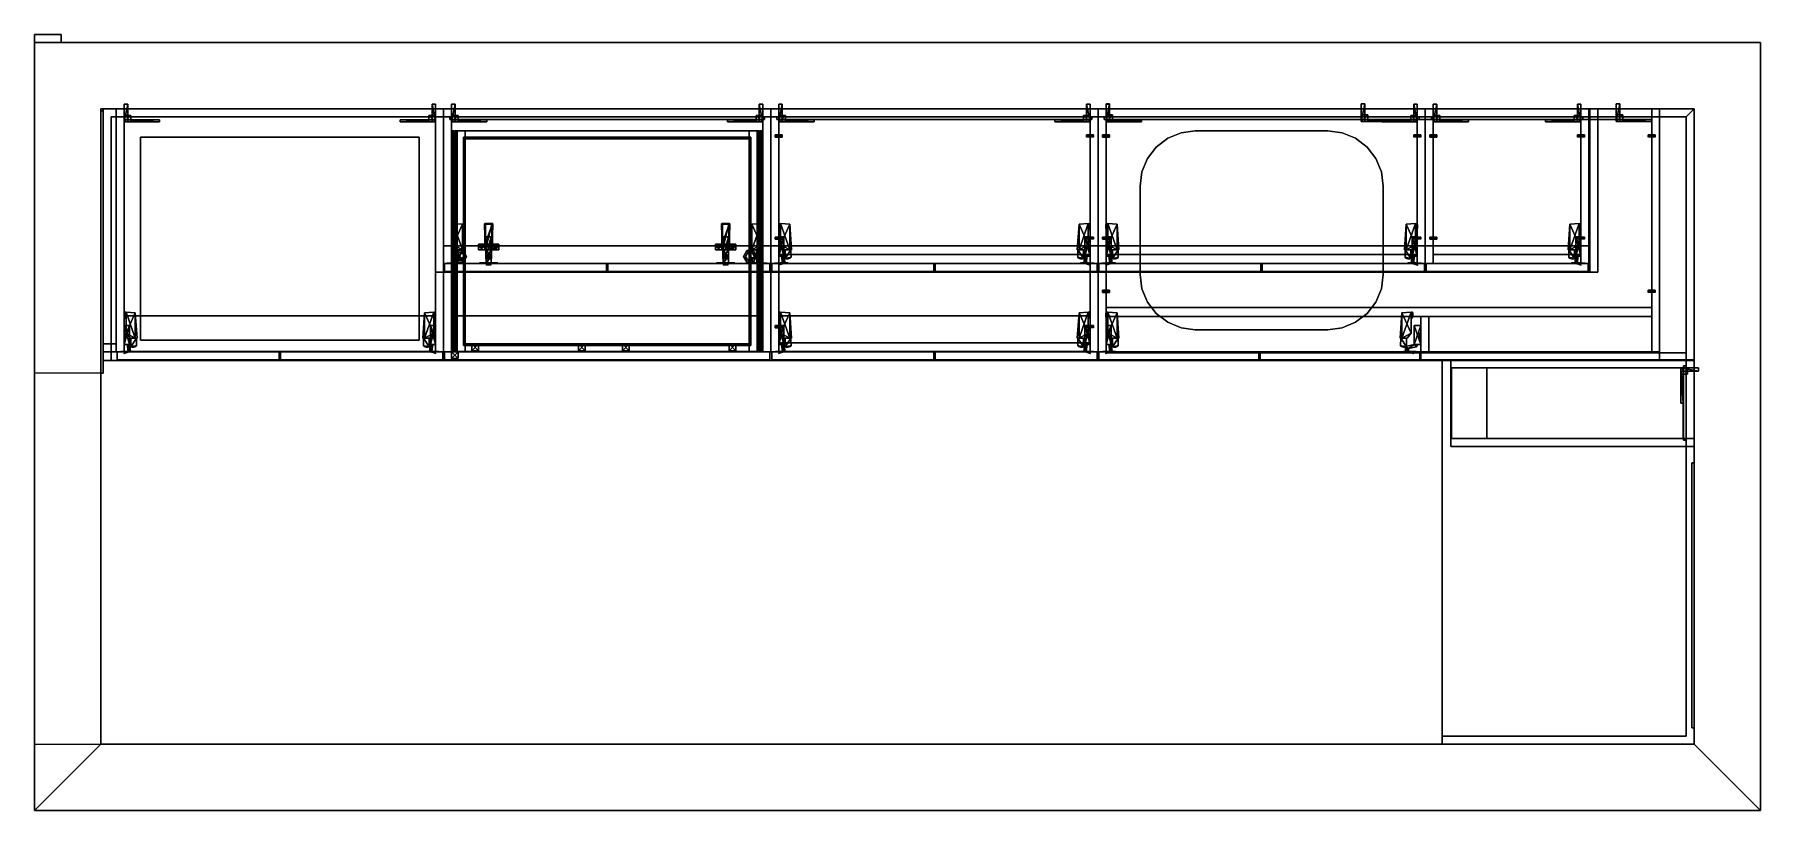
# Model space of a CAD drawing. Extents: x 0 to 3903, y -1756 to 0.
import ezdxf

# ---------------------------------------------------------------- set-up
doc = ezdxf.new("R2010")
doc.units = 0
for name, color, linetype in [('LAYER0', 7, 'CONTINUOUS'), ('LAYER1', 7, 'CONTINUOUS'), ('LAYER10', 253, 'CONTINUOUS'), ('LAYER100', 7, 'CONTINUOUS'), ('LAYER101', 253, 'CONTINUOUS'), ('LAYER102', 253, 'CONTINUOUS'), ('LAYER103', 253, 'CONTINUOUS'), ('LAYER104', 253, 'CONTINUOUS'), ('LAYER105', 253, 'CONTINUOUS'), ('LAYER106', 253, 'CONTINUOUS'), ('LAYER107', 7, 'CONTINUOUS'), ('LAYER108', 7, 'CONTINUOUS'), ('LAYER109', 7, 'CONTINUOUS'), ('LAYER11', 253, 'CONTINUOUS'), ('LAYER110', 7, 'CONTINUOUS'), ('LAYER111', 7, 'CONTINUOUS'), ('LAYER112', 254, 'CONTINUOUS'), ('LAYER113', 254, 'CONTINUOUS'), ('LAYER114', 254, 'CONTINUOUS'), ('LAYER115', 254, 'CONTINUOUS'), ('LAYER116', 253, 'CONTINUOUS'), ('LAYER117', 253, 'CONTINUOUS'), ('LAYER118', 28, 'CONTINUOUS'), ('LAYER119', 253, 'CONTINUOUS'), ('LAYER12', 253, 'CONTINUOUS'), ('LAYER120', 253, 'CONTINUOUS'), ('LAYER121', 28, 'CONTINUOUS'), ('LAYER122', 8, 'CONTINUOUS'), ('LAYER123', 253, 'CONTINUOUS'), ('LAYER124', 253, 'CONTINUOUS'), ('LAYER125', 28, 'CONTINUOUS'), ('LAYER126', 253, 'CONTINUOUS'), ('LAYER127', 253, 'CONTINUOUS'), ('LAYER128', 28, 'CONTINUOUS'), ('LAYER129', 8, 'CONTINUOUS'), ('LAYER13', 253, 'CONTINUOUS'), ('LAYER130', 8, 'CONTINUOUS'), ('LAYER131', 8, 'CONTINUOUS'), ('LAYER132', 8, 'CONTINUOUS'), ('LAYER133', 2, 'CONTINUOUS'), ('LAYER134', 28, 'CONTINUOUS'), ('LAYER135', 253, 'CONTINUOUS'), ('LAYER136', 253, 'CONTINUOUS'), ('LAYER137', 253, 'CONTINUOUS'), ('LAYER138', 253, 'CONTINUOUS'), ('LAYER139', 253, 'CONTINUOUS'), ('LAYER14', 2, 'CONTINUOUS'), ('LAYER140', 253, 'CONTINUOUS'), ('LAYER141', 8, 'CONTINUOUS'), ('LAYER142', 8, 'CONTINUOUS'), ('LAYER143', 8, 'CONTINUOUS'), ('LAYER144', 8, 'CONTINUOUS'), ('LAYER145', 35, 'CONTINUOUS'), ('LAYER146', 35, 'CONTINUOUS'), ('LAYER147', 35, 'CONTINUOUS'), ('LAYER148', 35, 'CONTINUOUS'), ('LAYER149', 35, 'CONTINUOUS'), ('LAYER15', 7, 'CONTINUOUS'), ('LAYER150', 2, 'CONTINUOUS'), ('LAYER151', 8, 'CONTINUOUS'), ('LAYER152', 8, 'CONTINUOUS'), ('LAYER153', 8, 'CONTINUOUS'), ('LAYER154', 8, 'CONTINUOUS'), ('LAYER155', 7, 'CONTINUOUS'), ('LAYER156', 7, 'CONTINUOUS'), ('LAYER157', 2, 'CONTINUOUS'), ('LAYER158', 7, 'CONTINUOUS'), ('LAYER159', 253, 'CONTINUOUS'), ('LAYER16', 253, 'CONTINUOUS'), ('LAYER160', 253, 'CONTINUOUS'), ('LAYER161', 253, 'CONTINUOUS'), ('LAYER162', 253, 'CONTINUOUS'), ('LAYER163', 253, 'CONTINUOUS'), ('LAYER164', 253, 'CONTINUOUS'), ('LAYER165', 2, 'CONTINUOUS'), ('LAYER166', 7, 'CONTINUOUS'), ('LAYER167', 253, 'CONTINUOUS'), ('LAYER168', 253, 'CONTINUOUS'), ('LAYER169', 253, 'CONTINUOUS'), ('LAYER17', 253, 'CONTINUOUS'), ('LAYER170', 253, 'CONTINUOUS'), ('LAYER171', 253, 'CONTINUOUS'), ('LAYER172', 253, 'CONTINUOUS'), ('LAYER173', 7, 'CONTINUOUS'), ('LAYER174', 7, 'CONTINUOUS'), ('LAYER175', 7, 'CONTINUOUS'), ('LAYER176', 7, 'CONTINUOUS'), ('LAYER177', 253, 'CONTINUOUS'), ('LAYER178', 253, 'CONTINUOUS'), ('LAYER179', 28, 'CONTINUOUS'), ('LAYER18', 253, 'CONTINUOUS'), ('LAYER180', 253, 'CONTINUOUS'), ('LAYER181', 253, 'CONTINUOUS'), ('LAYER182', 28, 'CONTINUOUS'), ('LAYER183', 47, 'CONTINUOUS'), ('LAYER184', 254, 'CONTINUOUS'), ('LAYER185', 254, 'CONTINUOUS'), ('LAYER186', 7, 'CONTINUOUS'), ('LAYER187', 7, 'CONTINUOUS'), ('LAYER188', 2, 'CONTINUOUS'), ('LAYER189', 7, 'CONTINUOUS'), ('LAYER19', 253, 'CONTINUOUS'), ('LAYER190', 253, 'CONTINUOUS'), ('LAYER191', 253, 'CONTINUOUS'), ('LAYER192', 253, 'CONTINUOUS'), ('LAYER193', 253, 'CONTINUOUS'), ('LAYER194', 253, 'CONTINUOUS'), ('LAYER195', 253, 'CONTINUOUS'), ('LAYER196', 2, 'CONTINUOUS'), ('LAYER197', 7, 'CONTINUOUS'), ('LAYER198', 253, 'CONTINUOUS'), ('LAYER199', 253, 'CONTINUOUS'), ('LAYER2', 254, 'CONTINUOUS'), ('LAYER20', 253, 'CONTINUOUS'), ('LAYER200', 253, 'CONTINUOUS'), ('LAYER201', 253, 'CONTINUOUS'), ('LAYER202', 253, 'CONTINUOUS'), ('LAYER203', 253, 'CONTINUOUS'), ('LAYER204', 7, 'CONTINUOUS'), ('LAYER205', 7, 'CONTINUOUS'), ('LAYER206', 7, 'CONTINUOUS'), ('LAYER207', 7, 'CONTINUOUS'), ('LAYER208', 7, 'CONTINUOUS'), ('LAYER209', 254, 'CONTINUOUS'), ('LAYER21', 253, 'CONTINUOUS'), ('LAYER210', 254, 'CONTINUOUS'), ('LAYER211', 254, 'CONTINUOUS'), ('LAYER212', 254, 'CONTINUOUS'), ('LAYER213', 7, 'CONTINUOUS'), ('LAYER214', 254, 'CONTINUOUS'), ('LAYER215', 254, 'CONTINUOUS'), ('LAYER216', 254, 'CONTINUOUS'), ('LAYER217', 254, 'CONTINUOUS'), ('LAYER218', 253, 'CONTINUOUS'), ('LAYER219', 253, 'CONTINUOUS'), ('LAYER22', 7, 'CONTINUOUS'), ('LAYER220', 28, 'CONTINUOUS'), ('LAYER221', 253, 'CONTINUOUS'), ('LAYER222', 253, 'CONTINUOUS'), ('LAYER223', 28, 'CONTINUOUS'), ('LAYER224', 8, 'CONTINUOUS'), ('LAYER225', 253, 'CONTINUOUS'), ('LAYER226', 253, 'CONTINUOUS'), ('LAYER227', 28, 'CONTINUOUS'), ('LAYER228', 253, 'CONTINUOUS'), ('LAYER229', 253, 'CONTINUOUS'), ('LAYER23', 7, 'CONTINUOUS'), ('LAYER230', 28, 'CONTINUOUS'), ('LAYER231', 8, 'CONTINUOUS'), ('LAYER232', 7, 'CONTINUOUS'), ('LAYER233', 7, 'CONTINUOUS'), ('LAYER234', 2, 'CONTINUOUS'), ('LAYER235', 7, 'CONTINUOUS'), ('LAYER236', 253, 'CONTINUOUS'), ('LAYER237', 253, 'CONTINUOUS'), ('LAYER238', 253, 'CONTINUOUS'), ('LAYER239', 253, 'CONTINUOUS'), ('LAYER24', 7, 'CONTINUOUS'), ('LAYER240', 253, 'CONTINUOUS'), ('LAYER241', 253, 'CONTINUOUS'), ('LAYER242', 2, 'CONTINUOUS'), ('LAYER243', 7, 'CONTINUOUS'), ('LAYER244', 253, 'CONTINUOUS'), ('LAYER245', 253, 'CONTINUOUS'), ('LAYER246', 253, 'CONTINUOUS'), ('LAYER247', 253, 'CONTINUOUS'), ('LAYER248', 253, 'CONTINUOUS'), ('LAYER249', 253, 'CONTINUOUS'), ('LAYER25', 253, 'CONTINUOUS'), ('LAYER250', 7, 'CONTINUOUS'), ('LAYER251', 7, 'CONTINUOUS'), ('LAYER252', 7, 'CONTINUOUS'), ('LAYER253', 7, 'CONTINUOUS'), ('LAYER254', 7, 'CONTINUOUS'), ('LAYER255', 254, 'CONTINUOUS'), ('LAYER256', 254, 'CONTINUOUS'), ('LAYER257', 254, 'CONTINUOUS'), ('LAYER258', 254, 'CONTINUOUS'), ('LAYER259', 7, 'CONTINUOUS'), ('LAYER26', 253, 'CONTINUOUS'), ('LAYER260', 254, 'CONTINUOUS'), ('LAYER261', 254, 'CONTINUOUS'), ('LAYER262', 254, 'CONTINUOUS'), ('LAYER263', 254, 'CONTINUOUS'), ('LAYER264', 253, 'CONTINUOUS'), ('LAYER265', 253, 'CONTINUOUS'), ('LAYER266', 28, 'CONTINUOUS'), ('LAYER267', 253, 'CONTINUOUS'), ('LAYER268', 253, 'CONTINUOUS'), ('LAYER269', 28, 'CONTINUOUS'), ('LAYER27', 28, 'CONTINUOUS'), ('LAYER270', 8, 'CONTINUOUS'), ('LAYER271', 253, 'CONTINUOUS'), ('LAYER272', 253, 'CONTINUOUS'), ('LAYER273', 28, 'CONTINUOUS'), ('LAYER274', 253, 'CONTINUOUS'), ('LAYER275', 253, 'CONTINUOUS'), ('LAYER276', 28, 'CONTINUOUS'), ('LAYER277', 8, 'CONTINUOUS'), ('LAYER278', 7, 'CONTINUOUS'), ('LAYER279', 7, 'CONTINUOUS'), ('LAYER28', 253, 'CONTINUOUS'), ('LAYER280', 2, 'CONTINUOUS'), ('LAYER281', 7, 'CONTINUOUS'), ('LAYER282', 253, 'CONTINUOUS'), ('LAYER283', 253, 'CONTINUOUS'), ('LAYER284', 253, 'CONTINUOUS'), ('LAYER285', 253, 'CONTINUOUS'), ('LAYER286', 253, 'CONTINUOUS'), ('LAYER287', 253, 'CONTINUOUS'), ('LAYER288', 2, 'CONTINUOUS'), ('LAYER289', 7, 'CONTINUOUS'), ('LAYER29', 253, 'CONTINUOUS'), ('LAYER290', 253, 'CONTINUOUS'), ('LAYER291', 253, 'CONTINUOUS'), ('LAYER292', 253, 'CONTINUOUS'), ('LAYER293', 253, 'CONTINUOUS'), ('LAYER294', 253, 'CONTINUOUS'), ('LAYER295', 253, 'CONTINUOUS'), ('LAYER296', 7, 'CONTINUOUS'), ('LAYER297', 7, 'CONTINUOUS'), ('LAYER298', 7, 'CONTINUOUS'), ('LAYER299', 7, 'CONTINUOUS'), ('LAYER3', 8, 'CONTINUOUS'), ('LAYER30', 28, 'CONTINUOUS'), ('LAYER300', 7, 'CONTINUOUS'), ('LAYER301', 254, 'CONTINUOUS'), ('LAYER302', 254, 'CONTINUOUS'), ('LAYER303', 254, 'CONTINUOUS'), ('LAYER304', 254, 'CONTINUOUS'), ('LAYER305', 7, 'CONTINUOUS'), ('LAYER306', 254, 'CONTINUOUS'), ('LAYER307', 254, 'CONTINUOUS'), ('LAYER308', 254, 'CONTINUOUS'), ('LAYER309', 254, 'CONTINUOUS'), ('LAYER31', 8, 'CONTINUOUS'), ('LAYER310', 253, 'CONTINUOUS'), ('LAYER311', 253, 'CONTINUOUS'), ('LAYER312', 28, 'CONTINUOUS'), ('LAYER313', 253, 'CONTINUOUS'), ('LAYER314', 253, 'CONTINUOUS'), ('LAYER315', 28, 'CONTINUOUS'), ('LAYER316', 8, 'CONTINUOUS'), ('LAYER317', 7, 'CONTINUOUS'), ('LAYER318', 7, 'CONTINUOUS'), ('LAYER319', 2, 'CONTINUOUS'), ('LAYER32', 253, 'CONTINUOUS'), ('LAYER320', 7, 'CONTINUOUS'), ('LAYER321', 253, 'CONTINUOUS'), ('LAYER322', 253, 'CONTINUOUS'), ('LAYER323', 253, 'CONTINUOUS'), ('LAYER324', 253, 'CONTINUOUS'), ('LAYER325', 253, 'CONTINUOUS'), ('LAYER326', 253, 'CONTINUOUS'), ('LAYER327', 2, 'CONTINUOUS'), ('LAYER328', 7, 'CONTINUOUS'), ('LAYER329', 253, 'CONTINUOUS'), ('LAYER33', 253, 'CONTINUOUS'), ('LAYER330', 253, 'CONTINUOUS'), ('LAYER331', 253, 'CONTINUOUS'), ('LAYER332', 253, 'CONTINUOUS'), ('LAYER333', 253, 'CONTINUOUS'), ('LAYER334', 253, 'CONTINUOUS'), ('LAYER335', 7, 'CONTINUOUS'), ('LAYER336', 7, 'CONTINUOUS'), ('LAYER337', 7, 'CONTINUOUS'), ('LAYER338', 7, 'CONTINUOUS'), ('LAYER339', 253, 'CONTINUOUS'), ('LAYER34', 28, 'CONTINUOUS'), ('LAYER340', 253, 'CONTINUOUS'), ('LAYER341', 28, 'CONTINUOUS'), ('LAYER342', 253, 'CONTINUOUS'), ('LAYER343', 253, 'CONTINUOUS'), ('LAYER344', 28, 'CONTINUOUS'), ('LAYER345', 8, 'CONTINUOUS'), ('LAYER346', 253, 'CONTINUOUS'), ('LAYER347', 253, 'CONTINUOUS'), ('LAYER348', 28, 'CONTINUOUS'), ('LAYER349', 253, 'CONTINUOUS'), ('LAYER35', 253, 'CONTINUOUS'), ('LAYER350', 253, 'CONTINUOUS'), ('LAYER351', 28, 'CONTINUOUS'), ('LAYER352', 8, 'CONTINUOUS'), ('LAYER353', 7, 'CONTINUOUS'), ('LAYER354', 7, 'CONTINUOUS'), ('LAYER355', 2, 'CONTINUOUS'), ('LAYER356', 7, 'CONTINUOUS'), ('LAYER357', 253, 'CONTINUOUS'), ('LAYER358', 253, 'CONTINUOUS'), ('LAYER359', 253, 'CONTINUOUS'), ('LAYER36', 253, 'CONTINUOUS'), ('LAYER360', 253, 'CONTINUOUS'), ('LAYER361', 253, 'CONTINUOUS'), ('LAYER362', 253, 'CONTINUOUS'), ('LAYER363', 2, 'CONTINUOUS'), ('LAYER364', 7, 'CONTINUOUS'), ('LAYER365', 253, 'CONTINUOUS'), ('LAYER366', 253, 'CONTINUOUS'), ('LAYER367', 253, 'CONTINUOUS'), ('LAYER368', 253, 'CONTINUOUS'), ('LAYER369', 253, 'CONTINUOUS'), ('LAYER37', 28, 'CONTINUOUS'), ('LAYER370', 253, 'CONTINUOUS'), ('LAYER371', 7, 'CONTINUOUS'), ('LAYER372', 7, 'CONTINUOUS'), ('LAYER373', 7, 'CONTINUOUS'), ('LAYER374', 7, 'CONTINUOUS'), ('LAYER375', 7, 'CONTINUOUS'), ('LAYER376', 7, 'CONTINUOUS'), ('LAYER377', 253, 'CONTINUOUS'), ('LAYER378', 253, 'CONTINUOUS'), ('LAYER379', 253, 'CONTINUOUS'), ('LAYER38', 8, 'CONTINUOUS'), ('LAYER380', 253, 'CONTINUOUS'), ('LAYER381', 7, 'CONTINUOUS'), ('LAYER382', 7, 'CONTINUOUS'), ('LAYER383', 254, 'CONTINUOUS'), ('LAYER384', 254, 'CONTINUOUS'), ('LAYER385', 7, 'CONTINUOUS'), ('LAYER386', 7, 'CONTINUOUS'), ('LAYER387', 253, 'CONTINUOUS'), ('LAYER388', 253, 'CONTINUOUS'), ('LAYER389', 253, 'CONTINUOUS'), ('LAYER39', 2, 'CONTINUOUS'), ('LAYER390', 253, 'CONTINUOUS'), ('LAYER391', 253, 'CONTINUOUS'), ('LAYER392', 253, 'CONTINUOUS'), ('LAYER393', 253, 'CONTINUOUS'), ('LAYER394', 253, 'CONTINUOUS'), ('LAYER395', 253, 'CONTINUOUS'), ('LAYER396', 253, 'CONTINUOUS'), ('LAYER397', 253, 'CONTINUOUS'), ('LAYER398', 253, 'CONTINUOUS'), ('LAYER399', 47, 'CONTINUOUS'), ('LAYER4', 7, 'CONTINUOUS'), ('LAYER40', 7, 'CONTINUOUS'), ('LAYER400', 7, 'CONTINUOUS'), ('LAYER401', 7, 'CONTINUOUS'), ('LAYER402', 253, 'CONTINUOUS'), ('LAYER403', 253, 'CONTINUOUS'), ('LAYER404', 253, 'CONTINUOUS'), ('LAYER405', 253, 'CONTINUOUS'), ('LAYER406', 7, 'CONTINUOUS'), ('LAYER407', 7, 'CONTINUOUS'), ('LAYER408', 254, 'CONTINUOUS'), ('LAYER409', 254, 'CONTINUOUS'), ('LAYER41', 253, 'CONTINUOUS'), ('LAYER410', 7, 'CONTINUOUS'), ('LAYER411', 7, 'CONTINUOUS'), ('LAYER412', 253, 'CONTINUOUS'), ('LAYER413', 253, 'CONTINUOUS'), ('LAYER414', 253, 'CONTINUOUS'), ('LAYER415', 253, 'CONTINUOUS'), ('LAYER416', 253, 'CONTINUOUS'), ('LAYER417', 253, 'CONTINUOUS'), ('LAYER418', 253, 'CONTINUOUS'), ('LAYER419', 253, 'CONTINUOUS'), ('LAYER42', 253, 'CONTINUOUS'), ('LAYER420', 253, 'CONTINUOUS'), ('LAYER421', 253, 'CONTINUOUS'), ('LAYER422', 253, 'CONTINUOUS'), ('LAYER423', 253, 'CONTINUOUS'), ('LAYER424', 47, 'CONTINUOUS'), ('LAYER425', 8, 'CONTINUOUS'), ('LAYER426', 7, 'CONTINUOUS'), ('LAYER43', 253, 'CONTINUOUS'), ('LAYER44', 253, 'CONTINUOUS'), ('LAYER45', 253, 'CONTINUOUS'), ('LAYER46', 253, 'CONTINUOUS'), ('LAYER47', 2, 'CONTINUOUS'), ('LAYER48', 7, 'CONTINUOUS'), ('LAYER49', 253, 'CONTINUOUS'), ('LAYER5', 7, 'CONTINUOUS'), ('LAYER50', 253, 'CONTINUOUS'), ('LAYER51', 253, 'CONTINUOUS'), ('LAYER52', 253, 'CONTINUOUS'), ('LAYER53', 253, 'CONTINUOUS'), ('LAYER54', 253, 'CONTINUOUS'), ('LAYER55', 7, 'CONTINUOUS'), ('LAYER56', 8, 'CONTINUOUS'), ('LAYER57', 7, 'CONTINUOUS'), ('LAYER58', 7, 'CONTINUOUS'), ('LAYER59', 2, 'CONTINUOUS'), ('LAYER6', 2, 'CONTINUOUS'), ('LAYER60', 7, 'CONTINUOUS'), ('LAYER61', 253, 'CONTINUOUS'), ('LAYER62', 253, 'CONTINUOUS'), ('LAYER63', 253, 'CONTINUOUS'), ('LAYER64', 253, 'CONTINUOUS'), ('LAYER65', 253, 'CONTINUOUS'), ('LAYER66', 253, 'CONTINUOUS'), ('LAYER67', 7, 'CONTINUOUS'), ('LAYER68', 7, 'CONTINUOUS'), ('LAYER69', 7, 'CONTINUOUS'), ('LAYER7', 7, 'CONTINUOUS'), ('LAYER70', 7, 'CONTINUOUS'), ('LAYER71', 254, 'CONTINUOUS'), ('LAYER72', 254, 'CONTINUOUS'), ('LAYER73', 254, 'CONTINUOUS'), ('LAYER74', 254, 'CONTINUOUS'), ('LAYER75', 253, 'CONTINUOUS'), ('LAYER76', 253, 'CONTINUOUS'), ('LAYER77', 28, 'CONTINUOUS'), ('LAYER78', 253, 'CONTINUOUS'), ('LAYER79', 253, 'CONTINUOUS'), ('LAYER8', 253, 'CONTINUOUS'), ('LAYER80', 28, 'CONTINUOUS'), ('LAYER81', 8, 'CONTINUOUS'), ('LAYER82', 253, 'CONTINUOUS'), ('LAYER83', 253, 'CONTINUOUS'), ('LAYER84', 28, 'CONTINUOUS'), ('LAYER85', 253, 'CONTINUOUS'), ('LAYER86', 253, 'CONTINUOUS'), ('LAYER87', 28, 'CONTINUOUS'), ('LAYER88', 8, 'CONTINUOUS'), ('LAYER89', 7, 'CONTINUOUS'), ('LAYER9', 253, 'CONTINUOUS'), ('LAYER90', 7, 'CONTINUOUS'), ('LAYER91', 2, 'CONTINUOUS'), ('LAYER92', 7, 'CONTINUOUS'), ('LAYER93', 253, 'CONTINUOUS'), ('LAYER94', 253, 'CONTINUOUS'), ('LAYER95', 253, 'CONTINUOUS'), ('LAYER96', 253, 'CONTINUOUS'), ('LAYER97', 253, 'CONTINUOUS'), ('LAYER98', 253, 'CONTINUOUS'), ('LAYER99', 2, 'CONTINUOUS')]:
    doc.layers.add(name, color=color, linetype=linetype)

msp = doc.modelspace()

# ---------------------------------------------------------------- linework, layer by layer
at = {"layer": 'LAYER0', "invisible_edges": 1}
for points in [[(3902.994, -18.002), (0.0042, -1756.002), (0.0042, -18.002), (3902.994, -18.002)], [(0.0042, -1756.002), (3902.994, -18.002), (3902.994, -1756.002), (0.0042, -1756.002)], [(0.0042, -18.002, 5), (3902.994, -18.002), (0.0042, -18.002), (0.0042, -18.002, 5)], [(3902.994, -18.002), (0.0042, -18.002, 5), (3902.994, -18.002, 5), (3902.994, -18.002)], [(0.0042, -18.002, 5), (0.0042, -1756.002), (0.0042, -1756.002, 5), (0.0042, -18.002, 5)], [(0.0042, -1756.002), (0.0042, -18.002, 5), (0.0042, -18.002), (0.0042, -1756.002)], [(3902.994, -1756.002, 5), (0.0042, -18.002, 5), (0.0042, -1756.002, 5), (3902.994, -1756.002, 5)], [(0.0042, -18.002, 5), (3902.994, -1756.002, 5), (3902.994, -18.002, 5), (0.0042, -18.002, 5)], [(3902.994, -18.002), (3902.994, -1756.002, 5), (3902.994, -1756.002), (3902.994, -18.002)], [(3902.994, -1756.002, 5), (3902.994, -18.002), (3902.994, -18.002, 5), (3902.994, -1756.002, 5)], [(3902.994, -1756.002, 5), (0.0042, -1756.002), (3902.994, -1756.002), (3902.994, -1756.002, 5)], [(0.0042, -1756.002), (3902.994, -1756.002, 5), (0.0042, -1756.002, 5), (0.0042, -1756.002)]]:
    msp.add_3dface(points, dxfattribs=at)
at = {"layer": 'LAYER1'}
for points, invisible_edges in [([(150.0021, -168.0032, 5), (0.0021, -18.0032, 5), (3903.002, -18.0032, 5), (150.0021, -168.0032, 5)], 5), ([(0.0021, -18.0032, 5), (150.0021, -168.0032, 5), (0.0021, -766.0032, 5), (0.0021, -18.0032, 5)], 3), ([(0.0021, -18.0032, 2955), (3903.002, -18.0032, 5), (0.0021, -18.0032, 5), (0.0021, -18.0032, 2955)], 1), ([(3903.002, -18.0032, 5), (0.0021, -18.0032, 2955), (3903.002, -18.0032, 2955), (3903.002, -18.0032, 5)], 1), ([(0.0021, -18.0032, 5), (0.0021, -186.0032, 1200), (0.0021, -18.0032, 2955), (0.0021, -18.0032, 5)], 3), ([(0.0021, -766.0032, 5), (0.0021, -186.0032, 1200), (0.0021, -18.0032, 5), (0.0021, -766.0032, 5)], 3), ([(0.0021, -186.0032, 2130), (0.0021, -18.0032, 2955), (0.0021, -186.0032, 1200), (0.0021, -186.0032, 2130)], 3), ([(0.0021, -766.0032, 2130), (0.0021, -18.0032, 2955), (0.0021, -186.0032, 2130), (0.0021, -766.0032, 2130)], 3), ([(0.0021, -1606.003, 2130), (0.0021, -18.0032, 2955), (0.0021, -766.0032, 2130), (0.0021, -1606.003, 2130)], 3), ([(0.0021, -1606.003, 2130), (0.0021, -1756.003, 2955), (0.0021, -18.0032, 2955), (0.0021, -1606.003, 2130)], 5), ([(150.0021, -168.0032, 5), (3903.002, -18.0032, 5), (3753.002, -168.0032, 5), (150.0021, -168.0032, 5)], 3), ([(3903.002, -1756.003, 5), (3753.002, -1606.003, 5), (3903.002, -18.0032, 5), (3903.002, -1756.003, 5)], 3), ([(3753.002, -168.0032, 5), (3903.002, -18.0032, 5), (3753.002, -1606.003, 5), (3753.002, -168.0032, 5)], 3), ([(3903.002, -18.0032, 2955), (3903.002, -408.0032, 2198), (3903.002, -18.0032, 5), (3903.002, -18.0032, 2955)], 3), ([(3903.002, -18.0032, 2955), (3903.002, -1593.003, 2198), (3903.002, -408.0032, 2198), (3903.002, -18.0032, 2955)], 5), ([(3903.002, -1756.003, 2955), (3903.002, -1593.003, 2198), (3903.002, -18.0032, 2955), (3903.002, -1756.003, 2955)], 3), ([(3903.002, -408.0032, 1073), (3903.002, -18.0032, 5), (3903.002, -408.0032, 2198), (3903.002, -408.0032, 1073)], 3), ([(3903.002, -1593.003, 1073), (3903.002, -18.0032, 5), (3903.002, -408.0032, 1073), (3903.002, -1593.003, 1073)], 3), ([(3903.002, -1593.003, 1073), (3903.002, -1756.003, 5), (3903.002, -18.0032, 5), (3903.002, -1593.003, 1073)], 5), ([(150.0021, -766.0032, 5), (0.0021, -766.0032, 5), (150.0021, -168.0032, 5), (150.0021, -766.0032, 5)], 2), ([(0.0021, -186.0032, 1200), (0.0021, -766.0032, 5), (0.0021, -766.0032, 1200), (0.0021, -186.0032, 1200)], 1), ([(150.0021, -168.0032, 2955), (150.0021, -186.0032, 2130), (150.0021, -168.0032, 5), (150.0021, -168.0032, 2955)], 3), ([(150.0021, -168.0032, 2955), (150.0021, -766.0032, 2130), (150.0021, -186.0032, 2130), (150.0021, -168.0032, 2955)], 5), ([(150.0021, -1606.003, 2955), (150.0021, -766.0032, 2130), (150.0021, -168.0032, 2955), (150.0021, -1606.003, 2955)], 3), ([(150.0021, -186.0032, 1200), (150.0021, -168.0032, 5), (150.0021, -186.0032, 2130), (150.0021, -186.0032, 1200)], 3), ([(150.0021, -766.0032, 1200), (150.0021, -168.0032, 5), (150.0021, -186.0032, 1200), (150.0021, -766.0032, 1200)], 3), ([(150.0021, -168.0032, 5), (150.0021, -766.0032, 1200), (150.0021, -766.0032, 5), (150.0021, -168.0032, 5)], 1), ([(150.0021, -168.0032, 2955), (3042.972, -168.0032, 1170), (3753.002, -168.0032, 2955), (150.0021, -168.0032, 2955)], 3), ([(150.0021, -168.0032, 2955), (666.0021, -168.0032, 1163), (3042.972, -168.0032, 1170), (150.0021, -168.0032, 2955)], 7), ([(150.0021, -168.0032, 2955), (666.0021, -168.0032, 1083), (666.0021, -168.0032, 1163), (150.0021, -168.0032, 2955)], 5), ([(666.0021, -168.0032, 1083), (150.0021, -168.0032, 5), (726.0021, -168.0032, 1083), (666.0021, -168.0032, 1083)], 3), ([(150.0021, -168.0032, 5), (666.0021, -168.0032, 1083), (150.0021, -168.0032, 2955), (150.0021, -168.0032, 5)], 3), ([(150.0021, -168.0032, 5), (3162.972, -168.0032, 1090), (726.0021, -168.0032, 1083), (150.0021, -168.0032, 5)], 7), ([(3753.002, -168.0032, 5), (3162.972, -168.0032, 1090), (150.0021, -168.0032, 5), (3753.002, -168.0032, 5)], 3), ([(726.0021, -168.0032, 1163), (3042.972, -168.0032, 1170), (666.0021, -168.0032, 1163), (726.0021, -168.0032, 1163)], 3), ([(726.0021, -168.0032, 1163), (3042.972, -168.0032, 1090), (3042.972, -168.0032, 1170), (726.0021, -168.0032, 1163)], 5), ([(3042.972, -168.0032, 1090), (726.0021, -168.0032, 1083), (3162.972, -168.0032, 1090), (3042.972, -168.0032, 1090)], 3), ([(726.0021, -168.0032, 1083), (3042.972, -168.0032, 1090), (726.0021, -168.0032, 1163), (726.0021, -168.0032, 1083)], 3), ([(3162.972, -168.0032, 1170), (3753.002, -168.0032, 2955), (3042.972, -168.0032, 1170), (3162.972, -168.0032, 1170)], 3), ([(3162.972, -168.0032, 1090), (3753.002, -168.0032, 2955), (3162.972, -168.0032, 1170), (3162.972, -168.0032, 1090)], 3), ([(3162.972, -168.0032, 1090), (3753.002, -168.0032, 5), (3753.002, -168.0032, 2955), (3162.972, -168.0032, 1090)], 5), ([(3753.002, -168.0032, 5), (3753.002, -408.0032, 1073), (3753.002, -168.0032, 2955), (3753.002, -168.0032, 5)], 3), ([(3753.002, -168.0032, 5), (3753.002, -1593.003, 1073), (3753.002, -408.0032, 1073), (3753.002, -168.0032, 5)], 5), ([(3753.002, -1606.003, 5), (3753.002, -1593.003, 1073), (3753.002, -168.0032, 5), (3753.002, -1606.003, 5)], 3), ([(3753.002, -408.0032, 2198), (3753.002, -168.0032, 2955), (3753.002, -408.0032, 1073), (3753.002, -408.0032, 2198)], 3), ([(3753.002, -1593.003, 2198), (3753.002, -168.0032, 2955), (3753.002, -408.0032, 2198), (3753.002, -1593.003, 2198)], 3), ([(3753.002, -1593.003, 2198), (3753.002, -1606.003, 2955), (3753.002, -168.0032, 2955), (3753.002, -1593.003, 2198)], 5), ([(150.0021, -766.0032, 2130), (150.0021, -1606.003, 2955), (150.0021, -1606.003, 2130), (150.0021, -766.0032, 2130)], 1), ([(3753.002, -1593.003, 1073), (3753.002, -1606.003, 5), (3753.002, -1593.003, 2198), (3753.002, -1593.003, 1073)], 3), ([(3753.002, -1606.003, 2955), (3753.002, -1593.003, 2198), (3753.002, -1606.003, 5), (3753.002, -1606.003, 2955)], 3), ([(3903.002, -1593.003, 2198), (3903.002, -1756.003, 2955), (3903.002, -1593.003, 1073), (3903.002, -1593.003, 2198)], 3), ([(3903.002, -1756.003, 5), (3903.002, -1593.003, 1073), (3903.002, -1756.003, 2955), (3903.002, -1756.003, 5)], 3), ([(150.0021, -1606.003, 5), (0.0021, -1756.003, 5), (0.0021, -1606.003, 5), (150.0021, -1606.003, 5)], 1), ([(150.0021, -1606.003, 5), (3903.002, -1756.003, 5), (0.0021, -1756.003, 5), (150.0021, -1606.003, 5)], 5), ([(150.0021, -1606.003, 2955), (0.0021, -1756.003, 5), (0.0021, -1756.003, 2955), (150.0021, -1606.003, 2955)], 1), ([(0.0021, -1756.003, 5), (150.0021, -1606.003, 2955), (150.0021, -1606.003, 5), (0.0021, -1756.003, 5)], 1), ([(0.0021, -1606.003, 5), (0.0021, -1756.003, 5), (0.0021, -1606.003, 2130), (0.0021, -1606.003, 5)], 2), ([(0.0021, -1756.003, 2955), (0.0021, -1606.003, 2130), (0.0021, -1756.003, 5), (0.0021, -1756.003, 2955)], 3), ([(150.0021, -1606.003, 5), (0.0021, -1756.003, 2955), (0.0021, -1756.003, 5), (150.0021, -1606.003, 5)], 1), ([(0.0021, -1756.003, 2955), (150.0021, -1606.003, 5), (150.0021, -1606.003, 2955), (0.0021, -1756.003, 2955)], 1), ([(3903.002, -1756.003, 5), (150.0021, -1606.003, 5), (3753.002, -1606.003, 5), (3903.002, -1756.003, 5)], 5), ([(3753.002, -1606.003, 2955), (3510.002, -1606.003, 2195), (150.0021, -1606.003, 2955), (3753.002, -1606.003, 2955)], 3), ([(2875.002, -1606.003, 2195), (150.0021, -1606.003, 2955), (3510.002, -1606.003, 2195), (2875.002, -1606.003, 2195)], 3), ([(2115.002, -1606.003, 2175), (150.0021, -1606.003, 2955), (2875.002, -1606.003, 2195), (2115.002, -1606.003, 2175)], 7), ([(795.0021, -1606.003, 2175), (150.0021, -1606.003, 2955), (2115.002, -1606.003, 2175), (795.0021, -1606.003, 2175)], 3), ([(795.0021, -1606.003, 1050), (150.0021, -1606.003, 2955), (795.0021, -1606.003, 2175), (795.0021, -1606.003, 1050)], 3), ([(795.0021, -1606.003, 1050), (150.0021, -1606.003, 5), (150.0021, -1606.003, 2955), (795.0021, -1606.003, 1050)], 5), ([(150.0021, -1606.003, 5), (795.0021, -1606.003, 1050), (3753.002, -1606.003, 5), (150.0021, -1606.003, 5)], 3), ([(2115.002, -1606.003, 1050), (3753.002, -1606.003, 5), (795.0021, -1606.003, 1050), (2115.002, -1606.003, 1050)], 3), ([(2875.002, -1606.003, 1620), (2115.002, -1606.003, 2175), (2875.002, -1606.003, 2195), (2875.002, -1606.003, 1620)], 3), ([(2115.002, -1606.003, 2175), (2875.002, -1606.003, 1620), (2115.002, -1606.003, 1050), (2115.002, -1606.003, 2175)], 3), ([(3510.002, -1606.003, 1620), (2115.002, -1606.003, 1050), (2875.002, -1606.003, 1620), (3510.002, -1606.003, 1620)], 3), ([(3510.002, -1606.003, 1620), (3753.002, -1606.003, 5), (2115.002, -1606.003, 1050), (3510.002, -1606.003, 1620)], 7), ([(3753.002, -1606.003, 2955), (3510.002, -1606.003, 1620), (3510.002, -1606.003, 2195), (3753.002, -1606.003, 2955)], 5), ([(3753.002, -1606.003, 5), (3510.002, -1606.003, 1620), (3753.002, -1606.003, 2955), (3753.002, -1606.003, 5)], 3), ([(0.0021, -1756.003, 2955), (2875.002, -1756.003, 2195), (3903.002, -1756.003, 2955), (0.0021, -1756.003, 2955)], 3), ([(0.0021, -1756.003, 2955), (795.0021, -1756.003, 2175), (2875.002, -1756.003, 2195), (0.0021, -1756.003, 2955)], 7), ([(0.0021, -1756.003, 2955), (795.0021, -1756.003, 1050), (795.0021, -1756.003, 2175), (0.0021, -1756.003, 2955)], 5), ([(795.0021, -1756.003, 1050), (0.0021, -1756.003, 5), (2115.002, -1756.003, 1050), (795.0021, -1756.003, 1050)], 3), ([(0.0021, -1756.003, 5), (795.0021, -1756.003, 1050), (0.0021, -1756.003, 2955), (0.0021, -1756.003, 5)], 3), ([(0.0021, -1756.003, 5), (3510.002, -1756.003, 1620), (2115.002, -1756.003, 1050), (0.0021, -1756.003, 5)], 7), ([(3903.002, -1756.003, 5), (3510.002, -1756.003, 1620), (0.0021, -1756.003, 5), (3903.002, -1756.003, 5)], 3), ([(2115.002, -1756.003, 2175), (2875.002, -1756.003, 2195), (795.0021, -1756.003, 2175), (2115.002, -1756.003, 2175)], 3), ([(2115.002, -1756.003, 2175), (2875.002, -1756.003, 1620), (2875.002, -1756.003, 2195), (2115.002, -1756.003, 2175)], 5), ([(2875.002, -1756.003, 1620), (2115.002, -1756.003, 1050), (3510.002, -1756.003, 1620), (2875.002, -1756.003, 1620)], 3), ([(2115.002, -1756.003, 1050), (2875.002, -1756.003, 1620), (2115.002, -1756.003, 2175), (2115.002, -1756.003, 1050)], 3), ([(3510.002, -1756.003, 2195), (3903.002, -1756.003, 2955), (2875.002, -1756.003, 2195), (3510.002, -1756.003, 2195)], 3), ([(3510.002, -1756.003, 1620), (3903.002, -1756.003, 2955), (3510.002, -1756.003, 2195), (3510.002, -1756.003, 1620)], 3), ([(3510.002, -1756.003, 1620), (3903.002, -1756.003, 5), (3903.002, -1756.003, 2955), (3510.002, -1756.003, 1620)], 5)]:
    msp.add_3dface(points, dxfattribs=dict(at, invisible_edges=invisible_edges))
at = {"layer": 'LAYER10'}
for points in [[(218.0001, -198, 855.5), (218.0001, -183, 855.5), (203.0001, -198, 855.5), (218.0001, -198, 855.5)], [(203.0001, -198, 855.5), (218.0001, -183, 855.5), (203.0001, -183, 855.5), (203.0001, -198, 855.5)], [(203.0001, -198, 855.5), (203.0001, -183, 855.5), (203.0001, -198, 840.5), (203.0001, -198, 855.5)], [(203.0001, -198, 840.5), (203.0001, -183, 855.5), (203.0001, -183, 840.5), (203.0001, -198, 840.5)], [(218.0001, -198, 840.5), (203.0001, -198, 840.5), (218.0001, -183, 840.5), (218.0001, -198, 840.5)], [(218.0001, -183, 840.5), (203.0001, -198, 840.5), (203.0001, -183, 840.5), (218.0001, -183, 840.5)], [(218.0001, -183, 840.5), (203.0001, -183, 840.5), (218.0001, -183, 855.5), (218.0001, -183, 840.5)], [(218.0001, -183, 855.5), (203.0001, -183, 840.5), (203.0001, -183, 855.5), (218.0001, -183, 855.5)], [(218.0001, -198, 840.5), (218.0001, -183, 840.5), (218.0001, -198, 855.5), (218.0001, -198, 840.5)], [(218.0001, -198, 855.5), (218.0001, -183, 840.5), (218.0001, -183, 855.5), (218.0001, -198, 855.5)], [(218.0001, -198, 855.5), (203.0001, -198, 855.5), (218.0001, -198, 840.5), (218.0001, -198, 855.5)], [(218.0001, -198, 840.5), (203.0001, -198, 855.5), (203.0001, -198, 840.5), (218.0001, -198, 840.5)]]:
    msp.add_3dface(points, dxfattribs=at)
at = {"layer": 'LAYER100', "invisible_edges": 1}
for points in [[(2387, -198, 855), (2307, -193, 855), (2307, -198, 855), (2387, -198, 855)], [(2307, -193, 855), (2387, -198, 855), (2387, -193, 855), (2307, -193, 855)], [(2307, -193, 855), (2307, -198, 832), (2307, -198, 855), (2307, -193, 855)], [(2307, -198, 832), (2307, -193, 855), (2307, -193, 832), (2307, -198, 832)], [(2387, -193, 832), (2307, -198, 832), (2307, -193, 832), (2387, -193, 832)], [(2307, -198, 832), (2387, -193, 832), (2387, -198, 832), (2307, -198, 832)], [(2307, -193, 855), (2387, -193, 832), (2307, -193, 832), (2307, -193, 855)], [(2387, -193, 832), (2307, -193, 855), (2387, -193, 855), (2387, -193, 832)], [(2387, -193, 832), (2387, -198, 855), (2387, -198, 832), (2387, -193, 832)], [(2387, -198, 855), (2387, -193, 832), (2387, -193, 855), (2387, -198, 855)], [(2387, -198, 855), (2307, -198, 832), (2387, -198, 832), (2387, -198, 855)], [(2307, -198, 832), (2387, -198, 855), (2307, -198, 855), (2307, -198, 832)]]:
    msp.add_3dface(points, dxfattribs=at)
at = {"layer": 'LAYER101'}
for points in [[(2372, -198, 855), (2372, -183, 840), (2372, -198, 840), (2372, -198, 855)], [(2372, -183, 855), (2372, -183, 840), (2372, -198, 855), (2372, -183, 855)], [(2387, -198, 855), (2372, -183, 855), (2372, -198, 855), (2387, -198, 855)], [(2387, -183, 855), (2372, -183, 855), (2387, -198, 855), (2387, -183, 855)], [(2372, -183, 840), (2387, -198, 840), (2372, -198, 840), (2372, -183, 840)], [(2387, -183, 840), (2387, -198, 840), (2372, -183, 840), (2387, -183, 840)], [(2372, -183, 855), (2387, -183, 840), (2372, -183, 840), (2372, -183, 855)], [(2387, -183, 855), (2387, -183, 840), (2372, -183, 855), (2387, -183, 855)], [(2387, -198, 840), (2387, -183, 855), (2387, -198, 855), (2387, -198, 840)], [(2387, -183, 840), (2387, -183, 855), (2387, -198, 840), (2387, -183, 840)], [(2372, -198, 840), (2387, -198, 855), (2372, -198, 855), (2372, -198, 840)], [(2387, -198, 840), (2387, -198, 855), (2372, -198, 840), (2387, -198, 840)]]:
    msp.add_3dface(points, dxfattribs=at)
at = {"layer": 'LAYER102'}
for points in [[(2372, -198, 855), (2372, -183, 840), (2372, -198, 840), (2372, -198, 855)], [(2372, -183, 855), (2372, -183, 840), (2372, -198, 855), (2372, -183, 855)], [(2387, -198, 855), (2372, -183, 855), (2372, -198, 855), (2387, -198, 855)], [(2387, -183, 855), (2372, -183, 855), (2387, -198, 855), (2387, -183, 855)], [(2372, -183, 840), (2387, -198, 840), (2372, -198, 840), (2372, -183, 840)], [(2387, -183, 840), (2387, -198, 840), (2372, -183, 840), (2387, -183, 840)], [(2372, -183, 855), (2387, -183, 840), (2372, -183, 840), (2372, -183, 855)], [(2387, -183, 855), (2387, -183, 840), (2372, -183, 855), (2387, -183, 855)], [(2387, -198, 840), (2387, -183, 855), (2387, -198, 855), (2387, -198, 840)], [(2387, -183, 840), (2387, -183, 855), (2387, -198, 840), (2387, -183, 840)], [(2372, -198, 840), (2387, -198, 855), (2372, -198, 855), (2372, -198, 840)], [(2387, -198, 840), (2387, -198, 855), (2372, -198, 840), (2387, -198, 840)]]:
    msp.add_3dface(points, dxfattribs=at)
at = {"layer": 'LAYER103'}
for points in [[(2372, -198, 855), (2372, -183, 840), (2372, -198, 840), (2372, -198, 855)], [(2372, -183, 855), (2372, -183, 840), (2372, -198, 855), (2372, -183, 855)], [(2387, -198, 855), (2372, -183, 855), (2372, -198, 855), (2387, -198, 855)], [(2387, -183, 855), (2372, -183, 855), (2387, -198, 855), (2387, -183, 855)], [(2372, -183, 840), (2387, -198, 840), (2372, -198, 840), (2372, -183, 840)], [(2387, -183, 840), (2387, -198, 840), (2372, -183, 840), (2387, -183, 840)], [(2372, -183, 855), (2387, -183, 840), (2372, -183, 840), (2372, -183, 855)], [(2387, -183, 855), (2387, -183, 840), (2372, -183, 855), (2387, -183, 855)], [(2387, -198, 840), (2387, -183, 855), (2387, -198, 855), (2387, -198, 840)], [(2387, -183, 840), (2387, -183, 855), (2387, -198, 840), (2387, -183, 840)], [(2372, -198, 840), (2387, -198, 855), (2372, -198, 855), (2372, -198, 840)], [(2387, -198, 840), (2387, -198, 855), (2372, -198, 840), (2387, -198, 840)]]:
    msp.add_3dface(points, dxfattribs=at)
at = {"layer": 'LAYER104'}
for points in [[(2372, -198, 855), (2372, -183, 840), (2372, -198, 840), (2372, -198, 855)], [(2372, -183, 855), (2372, -183, 840), (2372, -198, 855), (2372, -183, 855)], [(2387, -198, 855), (2372, -183, 855), (2372, -198, 855), (2387, -198, 855)], [(2387, -183, 855), (2372, -183, 855), (2387, -198, 855), (2387, -183, 855)], [(2372, -183, 840), (2387, -198, 840), (2372, -198, 840), (2372, -183, 840)], [(2387, -183, 840), (2387, -198, 840), (2372, -183, 840), (2387, -183, 840)], [(2372, -183, 855), (2387, -183, 840), (2372, -183, 840), (2372, -183, 855)], [(2387, -183, 855), (2387, -183, 840), (2372, -183, 855), (2387, -183, 855)], [(2387, -198, 840), (2387, -183, 855), (2387, -198, 855), (2387, -198, 840)], [(2387, -183, 840), (2387, -183, 855), (2387, -198, 840), (2387, -183, 840)], [(2372, -198, 840), (2387, -198, 855), (2372, -198, 855), (2372, -198, 840)], [(2387, -198, 840), (2387, -198, 855), (2372, -198, 840), (2387, -198, 840)]]:
    msp.add_3dface(points, dxfattribs=at)
at = {"layer": 'LAYER105'}
for points in [[(2379, -198, 855), (2379, -158, 847), (2379, -198, 847), (2379, -198, 855)], [(2379, -158, 855), (2379, -158, 847), (2379, -198, 855), (2379, -158, 855)], [(2387, -198, 855), (2379, -158, 855), (2379, -198, 855), (2387, -198, 855)], [(2387, -158, 855), (2379, -158, 855), (2387, -198, 855), (2387, -158, 855)], [(2379, -158, 847), (2387, -198, 847), (2379, -198, 847), (2379, -158, 847)], [(2387, -158, 847), (2387, -198, 847), (2379, -158, 847), (2387, -158, 847)], [(2379, -158, 855), (2387, -158, 847), (2379, -158, 847), (2379, -158, 855)], [(2387, -158, 855), (2387, -158, 847), (2379, -158, 855), (2387, -158, 855)], [(2387, -198, 847), (2387, -158, 855), (2387, -198, 855), (2387, -198, 847)], [(2387, -158, 847), (2387, -158, 855), (2387, -198, 847), (2387, -158, 847)], [(2379, -198, 847), (2387, -198, 855), (2379, -198, 855), (2379, -198, 847)], [(2387, -198, 847), (2387, -198, 855), (2379, -198, 847), (2387, -198, 847)]]:
    msp.add_3dface(points, dxfattribs=at)
at = {"layer": 'LAYER106'}
for points in [[(2307, -198, 855), (2307, -193, 839), (2307, -198, 839), (2307, -198, 855)], [(2307, -193, 855), (2307, -193, 839), (2307, -198, 855), (2307, -193, 855)], [(2387, -198, 855), (2307, -193, 855), (2307, -198, 855), (2387, -198, 855)], [(2387, -193, 855), (2307, -193, 855), (2387, -198, 855), (2387, -193, 855)], [(2307, -193, 839), (2387, -198, 839), (2307, -198, 839), (2307, -193, 839)], [(2387, -193, 839), (2387, -198, 839), (2307, -193, 839), (2387, -193, 839)], [(2307, -193, 855), (2387, -193, 839), (2307, -193, 839), (2307, -193, 855)], [(2387, -193, 855), (2387, -193, 839), (2307, -193, 855), (2387, -193, 855)], [(2387, -198, 839), (2387, -193, 855), (2387, -198, 855), (2387, -198, 839)], [(2387, -193, 839), (2387, -193, 855), (2387, -198, 839), (2387, -193, 839)], [(2307, -198, 839), (2387, -198, 855), (2307, -198, 855), (2307, -198, 839)], [(2387, -198, 839), (2387, -198, 855), (2307, -198, 839), (2387, -198, 839)]]:
    msp.add_3dface(points, dxfattribs=at)
at = {"layer": 'LAYER107', "invisible_edges": 1}
for points in [[(2387, -168, 205.5), (1683, -718, 205.5), (1683, -168, 205.5), (2387, -168, 205.5)], [(1683, -718, 205.5), (2387, -168, 205.5), (2387, -718, 205.5), (1683, -718, 205.5)], [(1683, -168, 223.5), (1683, -718, 205.5), (1683, -718, 223.5), (1683, -168, 223.5)], [(1683, -718, 205.5), (1683, -168, 223.5), (1683, -168, 205.5), (1683, -718, 205.5)], [(1683, -168, 223.5), (2387, -168, 205.5), (1683, -168, 205.5), (1683, -168, 223.5)], [(2387, -168, 205.5), (1683, -168, 223.5), (2387, -168, 223.5), (2387, -168, 205.5)], [(2387, -718, 223.5), (1683, -168, 223.5), (1683, -718, 223.5), (2387, -718, 223.5)], [(1683, -168, 223.5), (2387, -718, 223.5), (2387, -168, 223.5), (1683, -168, 223.5)], [(2387, -168, 205.5), (2387, -718, 223.5), (2387, -718, 205.5), (2387, -168, 205.5)], [(2387, -718, 223.5), (2387, -168, 205.5), (2387, -168, 223.5), (2387, -718, 223.5)], [(2387, -718, 223.5), (1683, -718, 205.5), (2387, -718, 205.5), (2387, -718, 223.5)], [(1683, -718, 205.5), (2387, -718, 223.5), (1683, -718, 223.5), (1683, -718, 205.5)]]:
    msp.add_3dface(points, dxfattribs=at)
at = {"layer": 'LAYER108', "invisible_edges": 1}
for points in [[(2387, -637, 866), (1683, -717, 866), (1683, -637, 866), (2387, -637, 866)], [(1683, -717, 866), (2387, -637, 866), (2387, -717, 866), (1683, -717, 866)], [(1683, -637, 884), (1683, -717, 866), (1683, -717, 884), (1683, -637, 884)], [(1683, -717, 866), (1683, -637, 884), (1683, -637, 866), (1683, -717, 866)], [(1683, -637, 884), (2387, -637, 866), (1683, -637, 866), (1683, -637, 884)], [(2387, -637, 866), (1683, -637, 884), (2387, -637, 884), (2387, -637, 866)], [(2387, -717, 884), (1683, -637, 884), (1683, -717, 884), (2387, -717, 884)], [(1683, -637, 884), (2387, -717, 884), (2387, -637, 884), (1683, -637, 884)], [(2387, -637, 866), (2387, -717, 884), (2387, -717, 866), (2387, -637, 866)], [(2387, -717, 884), (2387, -637, 866), (2387, -637, 884), (2387, -717, 884)], [(2387, -717, 884), (1683, -717, 866), (2387, -717, 866), (2387, -717, 884)], [(1683, -717, 866), (2387, -717, 884), (1683, -717, 884), (1683, -717, 866)]]:
    msp.add_3dface(points, dxfattribs=at)
at = {"layer": 'LAYER109', "invisible_edges": 1}
for points in [[(1679, -186.3, 219.5), (1679, -192.3, 884), (1679, -186.3, 884), (1679, -186.3, 219.5)], [(1679, -192.3, 884), (1679, -186.3, 219.5), (1679, -192.3, 219.5), (1679, -192.3, 884)], [(2391, -186.3, 884), (1679, -192.3, 884), (2391, -192.3, 884), (2391, -186.3, 884)], [(1679, -192.3, 884), (2391, -186.3, 884), (1679, -186.3, 884), (1679, -192.3, 884)], [(1679, -186.3, 219.5), (2391, -192.3, 219.5), (1679, -192.3, 219.5), (1679, -186.3, 219.5)], [(2391, -192.3, 219.5), (1679, -186.3, 219.5), (2391, -186.3, 219.5), (2391, -192.3, 219.5)], [(2391, -186.3, 884), (1679, -186.3, 219.5), (1679, -186.3, 884), (2391, -186.3, 884)], [(1679, -186.3, 219.5), (2391, -186.3, 884), (2391, -186.3, 219.5), (1679, -186.3, 219.5)], [(2391, -192.3, 219.5), (1679, -192.3, 884), (1679, -192.3, 219.5), (2391, -192.3, 219.5)], [(1679, -192.3, 884), (2391, -192.3, 219.5), (2391, -192.3, 884), (1679, -192.3, 884)], [(2391, -192.3, 219.5), (2391, -186.3, 884), (2391, -192.3, 884), (2391, -192.3, 219.5)], [(2391, -186.3, 884), (2391, -192.3, 219.5), (2391, -186.3, 219.5), (2391, -186.3, 884)]]:
    msp.add_3dface(points, dxfattribs=at)
at = {"layer": 'LAYER11'}
for points in [[(218.0001, -198, 855.5), (218.0001, -183, 855.5), (203.0001, -198, 855.5), (218.0001, -198, 855.5)], [(203.0001, -198, 855.5), (218.0001, -183, 855.5), (203.0001, -183, 855.5), (203.0001, -198, 855.5)], [(203.0001, -198, 855.5), (203.0001, -183, 855.5), (203.0001, -198, 840.5), (203.0001, -198, 855.5)], [(203.0001, -198, 840.5), (203.0001, -183, 855.5), (203.0001, -183, 840.5), (203.0001, -198, 840.5)], [(218.0001, -198, 840.5), (203.0001, -198, 840.5), (218.0001, -183, 840.5), (218.0001, -198, 840.5)], [(218.0001, -183, 840.5), (203.0001, -198, 840.5), (203.0001, -183, 840.5), (218.0001, -183, 840.5)], [(218.0001, -183, 840.5), (203.0001, -183, 840.5), (218.0001, -183, 855.5), (218.0001, -183, 840.5)], [(218.0001, -183, 855.5), (203.0001, -183, 840.5), (203.0001, -183, 855.5), (218.0001, -183, 855.5)], [(218.0001, -198, 840.5), (218.0001, -183, 840.5), (218.0001, -198, 855.5), (218.0001, -198, 840.5)], [(218.0001, -198, 855.5), (218.0001, -183, 840.5), (218.0001, -183, 855.5), (218.0001, -198, 855.5)], [(218.0001, -198, 855.5), (203.0001, -198, 855.5), (218.0001, -198, 840.5), (218.0001, -198, 855.5)], [(218.0001, -198, 840.5), (203.0001, -198, 855.5), (203.0001, -198, 840.5), (218.0001, -198, 840.5)]]:
    msp.add_3dface(points, dxfattribs=at)
at = {"layer": 'LAYER110', "invisible_edges": 1}
for points in [[(2387, -168, 884.5), (1683, -168, 764.5), (1683, -168, 884.5), (2387, -168, 884.5)], [(1683, -168, 764.5), (2387, -168, 884.5), (2387, -168, 764.5), (1683, -168, 764.5)], [(1683, -186, 884.5), (1683, -168, 764.5), (1683, -186, 764.5), (1683, -186, 884.5)], [(1683, -168, 764.5), (1683, -186, 884.5), (1683, -168, 884.5), (1683, -168, 764.5)], [(2387, -186, 764.5), (1683, -168, 764.5), (2387, -168, 764.5), (2387, -186, 764.5)], [(1683, -168, 764.5), (2387, -186, 764.5), (1683, -186, 764.5), (1683, -168, 764.5)], [(1683, -186, 884.5), (2387, -168, 884.5), (1683, -168, 884.5), (1683, -186, 884.5)], [(2387, -168, 884.5), (1683, -186, 884.5), (2387, -186, 884.5), (2387, -168, 884.5)], [(2387, -186, 764.5), (1683, -186, 884.5), (1683, -186, 764.5), (2387, -186, 764.5)], [(1683, -186, 884.5), (2387, -186, 764.5), (2387, -186, 884.5), (1683, -186, 884.5)], [(2387, -168, 884.5), (2387, -186, 764.5), (2387, -168, 764.5), (2387, -168, 884.5)], [(2387, -186, 764.5), (2387, -168, 884.5), (2387, -186, 884.5), (2387, -186, 764.5)]]:
    msp.add_3dface(points, dxfattribs=at)
at = {"layer": 'LAYER111', "invisible_edges": 1}
for points in [[(2387, -192.5999, 545), (1683, -697.9998, 545), (1683, -192.5999, 545), (2387, -192.5999, 545)], [(1683, -697.9998, 545), (2387, -192.5999, 545), (2387, -697.9998, 545), (1683, -697.9998, 545)], [(1683, -192.5999, 563), (1683, -697.9998, 545), (1683, -697.9998, 563), (1683, -192.5999, 563)], [(1683, -697.9998, 545), (1683, -192.5999, 563), (1683, -192.5999, 545), (1683, -697.9998, 545)], [(1683, -192.5999, 563), (2387, -192.5999, 545), (1683, -192.5999, 545), (1683, -192.5999, 563)], [(2387, -192.5999, 545), (1683, -192.5999, 563), (2387, -192.5999, 563), (2387, -192.5999, 545)], [(2387, -697.9998, 563), (1683, -192.5999, 563), (1683, -697.9998, 563), (2387, -697.9998, 563)], [(1683, -192.5999, 563), (2387, -697.9998, 563), (2387, -192.5999, 563), (1683, -192.5999, 563)], [(2387, -192.5999, 545), (2387, -697.9998, 563), (2387, -697.9998, 545), (2387, -192.5999, 545)], [(2387, -697.9998, 563), (2387, -192.5999, 545), (2387, -192.5999, 563), (2387, -697.9998, 563)], [(2387, -697.9998, 563), (1683, -697.9998, 545), (2387, -697.9998, 545), (2387, -697.9998, 563)], [(1683, -697.9998, 545), (2387, -697.9998, 563), (1683, -697.9998, 563), (1683, -697.9998, 545)]]:
    msp.add_3dface(points, dxfattribs=at)
at = {"layer": 'LAYER112'}
for points in [[(1675, -663.5, 542.5), (1675, -658.5, 542.5), (1675, -659.75, 544.665), (1675, -662.25, 544.665)], [(1675, -663.5, 542.5), (1675, -662.25, 540.3349), (1675, -659.75, 540.3349), (1675, -658.5, 542.5)], [(1682.95, -658, 542.5), (1682.95, -664, 542.5), (1682.95, -662.5, 545.0981), (1682.95, -659.5, 545.0981)], [(1682.95, -658, 542.5), (1682.95, -664, 542.5), (1682.95, -662.5, 539.9019), (1682.95, -659.5, 539.9019)], [(1683.05, -658, 542.5), (1683.05, -664, 542.5), (1683.05, -662.5, 545.0981), (1683.05, -659.5, 545.0981)], [(1683.05, -658, 542.5), (1683.05, -664, 542.5), (1683.05, -662.5, 539.9019), (1683.05, -659.5, 539.9019)], [(1691, -663.5, 542.5), (1691, -658.5, 542.5), (1691, -659.75, 544.665), (1691, -662.25, 544.665)], [(1691, -663.5, 542.5), (1691, -662.25, 540.3349), (1691, -659.75, 540.3349), (1691, -658.5, 542.5)]]:
    msp.add_3dface(points, dxfattribs=at)
at = {"layer": 'LAYER113'}
for points in [[(1675, -232.0999, 542.5), (1675, -227.0999, 542.5), (1675, -228.3499, 544.665), (1675, -230.8499, 544.665)], [(1675, -232.0999, 542.5), (1675, -230.8499, 540.3349), (1675, -228.3499, 540.3349), (1675, -227.0999, 542.5)], [(1682.95, -226.5999, 542.5), (1682.95, -232.5999, 542.5), (1682.95, -231.0999, 545.0981), (1682.95, -228.0999, 545.0981)], [(1682.95, -226.5999, 542.5), (1682.95, -232.5999, 542.5), (1682.95, -231.0999, 539.9019), (1682.95, -228.0999, 539.9019)], [(1683.05, -226.5999, 542.5), (1683.05, -232.5999, 542.5), (1683.05, -231.0999, 545.0981), (1683.05, -228.0999, 545.0981)], [(1683.05, -226.5999, 542.5), (1683.05, -232.5999, 542.5), (1683.05, -231.0999, 539.9019), (1683.05, -228.0999, 539.9019)], [(1691, -232.0999, 542.5), (1691, -227.0999, 542.5), (1691, -228.3499, 544.665), (1691, -230.8499, 544.665)], [(1691, -232.0999, 542.5), (1691, -230.8499, 540.3349), (1691, -228.3499, 540.3349), (1691, -227.0999, 542.5)]]:
    msp.add_3dface(points, dxfattribs=at)
at = {"layer": 'LAYER114'}
for points in [[(2379, -663.5, 542.5), (2379, -658.5, 542.5), (2379, -659.75, 544.665), (2379, -662.25, 544.665)], [(2379, -663.5, 542.5), (2379, -662.25, 540.3349), (2379, -659.75, 540.3349), (2379, -658.5, 542.5)], [(2386.95, -658, 542.5), (2386.95, -664, 542.5), (2386.95, -662.5, 545.0981), (2386.95, -659.5, 545.0981)], [(2386.95, -658, 542.5), (2386.95, -664, 542.5), (2386.95, -662.5, 539.9019), (2386.95, -659.5, 539.9019)], [(2387.05, -658, 542.5), (2387.05, -664, 542.5), (2387.05, -662.5, 545.0981), (2387.05, -659.5, 545.0981)], [(2387.05, -658, 542.5), (2387.05, -664, 542.5), (2387.05, -662.5, 539.9019), (2387.05, -659.5, 539.9019)], [(2395, -663.5, 542.5), (2395, -658.5, 542.5), (2395, -659.75, 544.665), (2395, -662.25, 544.665)], [(2395, -663.5, 542.5), (2395, -662.25, 540.3349), (2395, -659.75, 540.3349), (2395, -658.5, 542.5)]]:
    msp.add_3dface(points, dxfattribs=at)
at = {"layer": 'LAYER115'}
for points in [[(2379, -232.0999, 542.5), (2379, -227.0999, 542.5), (2379, -228.3499, 544.665), (2379, -230.8499, 544.665)], [(2379, -232.0999, 542.5), (2379, -230.8499, 540.3349), (2379, -228.3499, 540.3349), (2379, -227.0999, 542.5)], [(2386.95, -226.5999, 542.5), (2386.95, -232.5999, 542.5), (2386.95, -231.0999, 545.0981), (2386.95, -228.0999, 545.0981)], [(2386.95, -226.5999, 542.5), (2386.95, -232.5999, 542.5), (2386.95, -231.0999, 539.9019), (2386.95, -228.0999, 539.9019)], [(2387.05, -226.5999, 542.5), (2387.05, -232.5999, 542.5), (2387.05, -231.0999, 545.0981), (2387.05, -228.0999, 545.0981)], [(2387.05, -226.5999, 542.5), (2387.05, -232.5999, 542.5), (2387.05, -231.0999, 539.9019), (2387.05, -228.0999, 539.9019)], [(2395, -232.0999, 542.5), (2395, -227.0999, 542.5), (2395, -228.3499, 544.665), (2395, -230.8499, 544.665)], [(2395, -232.0999, 542.5), (2395, -230.8499, 540.3349), (2395, -228.3499, 540.3349), (2395, -227.0999, 542.5)]]:
    msp.add_3dface(points, dxfattribs=at)
at = {"layer": 'LAYER116'}
for points in [[(2362.074, -687.011, 300.1), (2358.1, -687.011, 300.1), (2362.074, -629.5056, 300.1), (2362.074, -687.011, 300.1)], [(2358.1, -687.011, 314.9), (2362.074, -687.011, 314.9), (2362.074, -629.5056, 314.9), (2358.1, -687.011, 314.9)], [(2358.1, -687.011, 314.9), (2362.074, -629.5056, 314.9), (2362.074, -629.5056, 300.1), (2358.1, -687.011, 314.9)], [(2358.1, -687.011, 314.9), (2362.074, -629.5056, 300.1), (2358.1, -687.011, 300.1), (2358.1, -687.011, 314.9)], [(2383, -628.0422, 316.3), (2362.074, -629.5056, 316.3), (2362.074, -687.011, 316.3), (2383, -628.0422, 316.3)], [(2383, -628.0422, 316.3), (2362.074, -687.011, 316.3), (2383, -676.0403, 316.3), (2383, -628.0422, 316.3)], [(2383, -628.0422, 298.7), (2362.074, -629.5056, 298.7), (2383, -628.0422, 316.3), (2383, -628.0422, 298.7)], [(2383, -628.0422, 316.3), (2362.074, -629.5056, 298.7), (2362.074, -629.5056, 316.3), (2383, -628.0422, 316.3)], [(2362.074, -629.5056, 298.7), (2383, -628.0422, 298.7), (2383, -676.0403, 298.7), (2362.074, -629.5056, 298.7)], [(2362.074, -629.5056, 298.7), (2383, -676.0403, 298.7), (2362.074, -687.011, 298.7), (2362.074, -629.5056, 298.7)], [(2362.074, -687.011, 298.7), (2362.074, -687.011, 300.1), (2362.074, -629.5056, 300.1), (2362.074, -687.011, 298.7)], [(2362.074, -687.011, 298.7), (2362.074, -629.5056, 300.1), (2362.074, -629.5056, 298.7), (2362.074, -687.011, 298.7)], [(2362.074, -629.5056, 316.3), (2362.074, -629.5056, 314.9), (2362.074, -687.011, 316.3), (2362.074, -629.5056, 316.3)], [(2362.074, -687.011, 316.3), (2362.074, -629.5056, 314.9), (2362.074, -687.011, 314.9), (2362.074, -687.011, 316.3)], [(2383, -628.0422, 298.7), (2383, -628.0422, 316.3), (2383, -676.0403, 316.3), (2383, -628.0422, 298.7)], [(2383, -628.0422, 298.7), (2383, -676.0403, 316.3), (2383, -676.0403, 298.7), (2383, -628.0422, 298.7)], [(2383, -628.3699, 315.6709), (2384.032, -628.2976, 316.625), (2384.124, -628.2913, 316.025), (2383, -628.3699, 315.6709)], [(2384.124, -642.2256, 316.025), (2383, -643.5649, 315.6709), (2384.124, -628.2913, 316.025), (2384.124, -642.2256, 316.025)], [(2384.124, -628.2913, 316.025), (2383, -643.5649, 315.6709), (2383, -628.3699, 315.6709), (2384.124, -628.2913, 316.025)], [(2384.032, -628.2976, 298.375), (2383, -628.3699, 299.3291), (2384.124, -628.2913, 298.975), (2384.032, -628.2976, 298.375)], [(2383, -643.5649, 299.3291), (2384.124, -642.2256, 298.975), (2384.124, -628.2913, 298.975), (2383, -643.5649, 299.3291)], [(2383, -643.5649, 299.3291), (2384.124, -628.2913, 298.975), (2383, -628.3699, 299.3291), (2383, -643.5649, 299.3291)], [(2383, -628.3699, 316.3), (2383, -643.5649, 316.3), (2384.032, -628.2976, 316.625), (2383, -628.3699, 316.3)], [(2384.032, -628.2976, 316.625), (2383, -643.5649, 316.3), (2384.032, -642.3354, 316.625), (2384.032, -628.2976, 316.625)], [(2383, -628.3699, 315.6709), (2383, -628.3699, 316.3), (2384.032, -628.2976, 316.625), (2383, -628.3699, 315.6709)], [(2383, -643.5649, 298.7), (2383, -628.3699, 298.7), (2384.032, -628.2976, 298.375), (2383, -643.5649, 298.7)], [(2383, -643.5649, 298.7), (2384.032, -628.2976, 298.375), (2384.032, -642.3354, 298.375), (2383, -643.5649, 298.7)], [(2383, -628.3699, 298.7), (2383, -628.3699, 299.3291), (2384.032, -628.2976, 298.375), (2383, -628.3699, 298.7)], [(2383, -643.5649, 315.6709), (2384.124, -642.2256, 316.025), (2384.032, -642.3354, 316.625), (2383, -643.5649, 315.6709)], [(2384.124, -642.2256, 298.975), (2383, -643.5649, 299.3291), (2384.032, -642.3354, 298.375), (2384.124, -642.2256, 298.975)], [(2383, -643.5649, 315.6709), (2384.032, -642.3354, 316.625), (2383, -643.5649, 316.3), (2383, -643.5649, 315.6709)], [(2384.032, -642.3354, 298.375), (2383, -643.5649, 299.3291), (2383, -643.5649, 298.7), (2384.032, -642.3354, 298.375)], [(2385.05, -628.2314, 316.625), (2384.032, -628.2976, 316.625), (2387.05, -630.2314, 316.625), (2385.05, -628.2314, 316.625)], [(2384.032, -628.2976, 298.375), (2385.05, -628.2314, 298.375), (2387.05, -630.2314, 298.375), (2384.032, -628.2976, 298.375)], [(2385.05, -628.2314, 316.625), (2384.124, -628.2913, 316.025), (2384.032, -628.2976, 316.625), (2385.05, -628.2314, 316.625)], [(2384.124, -628.2913, 298.975), (2385.05, -628.2314, 298.375), (2384.032, -628.2976, 298.375), (2384.124, -628.2913, 298.975)], [(2384.032, -642.3354, 316.625), (2387.05, -630.2314, 316.625), (2384.032, -628.2976, 316.625), (2384.032, -642.3354, 316.625)], [(2387.05, -630.2314, 298.375), (2384.032, -642.3354, 298.375), (2384.032, -628.2976, 298.375), (2387.05, -630.2314, 298.375)], [(2384.032, -642.3354, 316.625), (2387.05, -638.7385, 316.625), (2387.05, -630.2314, 316.625), (2384.032, -642.3354, 316.625)], [(2387.05, -638.7385, 298.375), (2384.032, -642.3354, 298.375), (2387.05, -630.2314, 298.375), (2387.05, -638.7385, 298.375)], [(2384.124, -642.2256, 316.025), (2387.05, -638.7385, 316.625), (2384.032, -642.3354, 316.625), (2384.124, -642.2256, 316.025)], [(2387.05, -638.7385, 298.375), (2384.124, -642.2256, 298.975), (2384.032, -642.3354, 298.375), (2387.05, -638.7385, 298.375)], [(2385.05, -628.2314, 316.025), (2387.05, -630.2314, 316.025), (2384.124, -628.2913, 316.025), (2385.05, -628.2314, 316.025)], [(2387.05, -630.2314, 298.975), (2385.05, -628.2314, 298.975), (2384.124, -628.2913, 298.975), (2387.05, -630.2314, 298.975)], [(2385.05, -628.2314, 316.025), (2384.124, -628.2913, 316.025), (2385.05, -628.2314, 316.625), (2385.05, -628.2314, 316.025)], [(2384.124, -628.2913, 298.975), (2385.05, -628.2314, 298.975), (2385.05, -628.2314, 298.375), (2384.124, -628.2913, 298.975)], [(2387.05, -630.2314, 316.025), (2384.124, -642.2256, 316.025), (2384.124, -628.2913, 316.025), (2387.05, -630.2314, 316.025)], [(2384.124, -642.2256, 298.975), (2387.05, -630.2314, 298.975), (2384.124, -628.2913, 298.975), (2384.124, -642.2256, 298.975)], [(2387.05, -638.7385, 316.025), (2384.124, -642.2256, 316.025), (2387.05, -630.2314, 316.025), (2387.05, -638.7385, 316.025)], [(2384.124, -642.2256, 298.975), (2387.05, -638.7385, 298.975), (2387.05, -630.2314, 298.975), (2384.124, -642.2256, 298.975)], [(2384.124, -642.2256, 316.025), (2387.05, -638.7385, 316.025), (2387.05, -638.7385, 316.625), (2384.124, -642.2256, 316.025)], [(2387.05, -638.7385, 298.975), (2384.124, -642.2256, 298.975), (2387.05, -638.7385, 298.375), (2387.05, -638.7385, 298.975)], [(2387.05, -630.2314, 316.025), (2385.05, -628.2314, 316.025), (2387.05, -630.2314, 316.625), (2387.05, -630.2314, 316.025)], [(2387.05, -630.2314, 316.625), (2385.05, -628.2314, 316.025), (2385.05, -628.2314, 316.625), (2387.05, -630.2314, 316.625)], [(2385.05, -628.2314, 298.975), (2387.05, -630.2314, 298.975), (2387.05, -630.2314, 298.375), (2385.05, -628.2314, 298.975)], [(2385.05, -628.2314, 298.975), (2387.05, -630.2314, 298.375), (2385.05, -628.2314, 298.375), (2385.05, -628.2314, 298.975)], [(2387.05, -638.7385, 316.025), (2387.05, -630.2314, 316.025), (2387.05, -630.2314, 316.625), (2387.05, -638.7385, 316.025)], [(2387.05, -638.7385, 316.025), (2387.05, -630.2314, 316.625), (2387.05, -638.7385, 316.625), (2387.05, -638.7385, 316.025)], [(2387.05, -630.2314, 298.975), (2387.05, -638.7385, 298.975), (2387.05, -630.2314, 298.375), (2387.05, -630.2314, 298.975)], [(2387.05, -630.2314, 298.375), (2387.05, -638.7385, 298.975), (2387.05, -638.7385, 298.375), (2387.05, -630.2314, 298.375)], [(2358.1, -687.011, 314.9), (2358.1, -687.011, 300.1), (2362.074, -687.011, 314.9), (2358.1, -687.011, 314.9)], [(2362.074, -687.011, 314.9), (2358.1, -687.011, 300.1), (2362.074, -687.011, 300.1), (2362.074, -687.011, 314.9)], [(2359.666, -687.011, 314.2), (2359.275, -704.2454, 314.2), (2372.375, -706.666, 314.2), (2359.666, -687.011, 314.2)], [(2359.275, -704.2454, 300.8), (2359.275, -704.2454, 314.2), (2359.666, -687.011, 314.2), (2359.275, -704.2454, 300.8)], [(2359.275, -704.2454, 300.8), (2359.666, -687.011, 314.2), (2359.666, -687.011, 300.8), (2359.275, -704.2454, 300.8)], [(2359.275, -704.2454, 300.8), (2359.666, -687.011, 300.8), (2372.375, -706.666, 300.8), (2359.275, -704.2454, 300.8)], [(2359.666, -687.011, 314.2), (2372.375, -706.666, 314.2), (2372.375, -687.011, 314.2), (2359.666, -687.011, 314.2)], [(2372.375, -706.666, 300.8), (2359.666, -687.011, 300.8), (2372.375, -687.011, 300.8), (2372.375, -706.666, 300.8)], [(2362.074, -687.011, 316.3), (2373.858, -687.011, 316.3), (2383, -676.0403, 316.3), (2362.074, -687.011, 316.3)], [(2362.074, -687.011, 298.7), (2383, -676.0403, 298.7), (2373.858, -687.011, 298.7), (2362.074, -687.011, 298.7)], [(2362.074, -687.011, 316.3), (2362.074, -687.011, 298.7), (2373.858, -687.011, 316.3), (2362.074, -687.011, 316.3)], [(2373.858, -687.011, 316.3), (2362.074, -687.011, 298.7), (2373.858, -687.011, 298.7), (2373.858, -687.011, 316.3)], [(2372.375, -706.666, 300.8), (2372.375, -687.011, 300.8), (2372.375, -706.666, 314.2), (2372.375, -706.666, 300.8)], [(2372.375, -706.666, 314.2), (2372.375, -687.011, 300.8), (2372.375, -687.011, 314.2), (2372.375, -706.666, 314.2)], [(2373.858, -687.011, 298.7), (2383, -676.0403, 298.7), (2383, -676.0403, 316.3), (2373.858, -687.011, 298.7)], [(2373.858, -687.011, 298.7), (2383, -676.0403, 316.3), (2373.858, -687.011, 316.3), (2373.858, -687.011, 298.7)], [(2361.07, -705.7974, 300.8), (2361.07, -705.7974, 314.2), (2359.275, -704.2454, 314.2), (2361.07, -705.7974, 300.8)], [(2361.07, -705.7974, 300.8), (2359.275, -704.2454, 314.2), (2359.275, -704.2454, 300.8), (2361.07, -705.7974, 300.8)], [(2361.07, -705.7974, 314.2), (2361.458, -704.6487, 314.2), (2359.275, -704.2454, 314.2), (2361.07, -705.7974, 314.2)], [(2361.458, -704.6487, 300.8), (2361.07, -705.7974, 300.8), (2359.275, -704.2454, 300.8), (2361.458, -704.6487, 300.8)], [(2363.152, -706.937, 314.2), (2361.458, -704.6487, 314.2), (2361.07, -705.7974, 314.2), (2363.152, -706.937, 314.2)], [(2361.458, -704.6487, 300.8), (2363.152, -706.937, 300.8), (2361.07, -705.7974, 300.8), (2361.458, -704.6487, 300.8)], [(2363.152, -706.937, 300.8), (2363.152, -706.937, 314.2), (2361.07, -705.7974, 314.2), (2363.152, -706.937, 300.8)], [(2363.152, -706.937, 300.8), (2361.07, -705.7974, 314.2), (2361.07, -705.7974, 300.8), (2363.152, -706.937, 300.8)], [(2363.152, -706.937, 314.2), (2363.642, -705.0522, 314.2), (2361.458, -704.6487, 314.2), (2363.152, -706.937, 314.2)], [(2363.642, -705.0522, 300.8), (2363.152, -706.937, 300.8), (2361.458, -704.6487, 300.8), (2363.642, -705.0522, 300.8)], [(2365.427, -707.6125, 314.2), (2363.642, -705.0522, 314.2), (2363.152, -706.937, 314.2), (2365.427, -707.6125, 314.2)], [(2363.642, -705.0522, 300.8), (2365.427, -707.6125, 300.8), (2363.152, -706.937, 300.8), (2363.642, -705.0522, 300.8)], [(2365.427, -707.6125, 300.8), (2365.427, -707.6125, 314.2), (2363.152, -706.937, 314.2), (2365.427, -707.6125, 300.8)], [(2365.427, -707.6125, 300.8), (2363.152, -706.937, 314.2), (2363.152, -706.937, 300.8), (2365.427, -707.6125, 300.8)], [(2365.427, -707.6125, 314.2), (2365.825, -705.4556, 314.2), (2363.642, -705.0522, 314.2), (2365.427, -707.6125, 314.2)], [(2365.825, -705.4556, 300.8), (2365.427, -707.6125, 300.8), (2363.642, -705.0522, 300.8), (2365.825, -705.4556, 300.8)], [(2367.792, -707.7944, 314.2), (2365.825, -705.4556, 314.2), (2365.427, -707.6125, 314.2), (2367.792, -707.7944, 314.2)], [(2365.825, -705.4556, 300.8), (2367.792, -707.7944, 300.8), (2365.427, -707.6125, 300.8), (2365.825, -705.4556, 300.8)], [(2367.792, -707.7944, 300.8), (2367.792, -707.7944, 314.2), (2365.427, -707.6125, 314.2), (2367.792, -707.7944, 300.8)], [(2367.792, -707.7944, 300.8), (2365.427, -707.6125, 314.2), (2365.427, -707.6125, 300.8), (2367.792, -707.7944, 300.8)], [(2367.792, -707.7944, 314.2), (2368.008, -705.8591, 314.2), (2365.825, -705.4556, 314.2), (2367.792, -707.7944, 314.2)], [(2368.008, -705.8591, 300.8), (2367.792, -707.7944, 300.8), (2365.825, -705.4556, 300.8), (2368.008, -705.8591, 300.8)], [(2370.144, -707.4741, 314.2), (2368.008, -705.8591, 314.2), (2367.792, -707.7944, 314.2), (2370.144, -707.4741, 314.2)], [(2368.008, -705.8591, 300.8), (2370.144, -707.4741, 300.8), (2367.792, -707.7944, 300.8), (2368.008, -705.8591, 300.8)], [(2370.144, -707.4741, 300.8), (2370.144, -707.4741, 314.2), (2367.792, -707.7944, 314.2), (2370.144, -707.4741, 300.8)], [(2370.144, -707.4741, 300.8), (2367.792, -707.7944, 314.2), (2367.792, -707.7944, 300.8), (2370.144, -707.4741, 300.8)], [(2370.144, -707.4741, 314.2), (2370.192, -706.2625, 314.2), (2368.008, -705.8591, 314.2), (2370.144, -707.4741, 314.2)], [(2370.192, -706.2625, 300.8), (2370.144, -707.4741, 300.8), (2368.008, -705.8591, 300.8), (2370.192, -706.2625, 300.8)], [(2372.375, -706.666, 314.2), (2370.192, -706.2625, 314.2), (2370.144, -707.4741, 314.2), (2372.375, -706.666, 314.2)], [(2370.192, -706.2625, 300.8), (2372.375, -706.666, 300.8), (2370.144, -707.4741, 300.8), (2370.192, -706.2625, 300.8)], [(2372.375, -706.666, 300.8), (2372.375, -706.666, 314.2), (2370.144, -707.4741, 314.2), (2372.375, -706.666, 300.8)], [(2372.375, -706.666, 300.8), (2370.144, -707.4741, 314.2), (2370.144, -707.4741, 300.8), (2372.375, -706.666, 300.8)]]:
    msp.add_3dface(points, dxfattribs=at)
at = {"layer": 'LAYER117'}
for points in [[(2387, -701.3635, 301.5), (2375.22, -701.3635, 301.5), (2387, -658.1428, 301.5), (2387, -701.3635, 301.5)], [(2387, -658.1428, 301.5), (2375.22, -701.3635, 301.5), (2375.22, -658.1428, 301.5), (2387, -658.1428, 301.5)], [(2387, -658.1428, 301.5), (2375.22, -658.1428, 301.5), (2387, -658.1428, 313.5), (2387, -658.1428, 301.5)], [(2387, -658.1428, 313.5), (2375.22, -658.1428, 301.5), (2375.22, -658.1428, 313.5), (2387, -658.1428, 313.5)], [(2387, -658.1428, 313.5), (2375.22, -658.1428, 313.5), (2387, -701.3635, 313.5), (2387, -658.1428, 313.5)], [(2387, -701.3635, 313.5), (2375.22, -658.1428, 313.5), (2375.22, -701.3635, 313.5), (2387, -701.3635, 313.5)], [(2375.22, -701.3635, 301.5), (2375.22, -701.3635, 313.5), (2375.22, -658.1428, 301.5), (2375.22, -701.3635, 301.5)], [(2375.22, -658.1428, 301.5), (2375.22, -701.3635, 313.5), (2375.22, -658.1428, 313.5), (2375.22, -658.1428, 301.5)], [(2378.361, -717.4595, 301.5), (2372.864, -717.4595, 301.5), (2380.717, -701.3635, 301.5), (2378.361, -717.4595, 301.5)], [(2380.717, -701.3635, 301.5), (2372.864, -717.4595, 301.5), (2375.22, -701.3635, 301.5), (2380.717, -701.3635, 301.5)], [(2378.361, -717.4595, 313.5), (2375.22, -701.3635, 313.5), (2372.864, -717.4595, 313.5), (2378.361, -717.4595, 313.5)], [(2372.864, -717.4595, 301.5), (2372.864, -717.4595, 313.5), (2375.22, -701.3635, 301.5), (2372.864, -717.4595, 301.5)], [(2375.22, -701.3635, 301.5), (2372.864, -717.4595, 313.5), (2375.22, -701.3635, 313.5), (2375.22, -701.3635, 301.5)], [(2380.717, -701.3635, 313.5), (2375.22, -701.3635, 313.5), (2378.361, -717.4595, 313.5), (2380.717, -701.3635, 313.5)], [(2384.644, -681, 319.2574), (2384.644, -677.4736, 323.5), (2385.429, -681, 319.2574), (2384.644, -681, 319.2574)], [(2385.429, -681, 319.2574), (2384.644, -677.4736, 323.5), (2385.429, -677.4736, 323.5), (2385.429, -681, 319.2574)], [(2384.644, -677.4736, 323.5), (2384.644, -681, 327.7426), (2385.429, -677.4736, 323.5), (2384.644, -677.4736, 323.5)], [(2385.429, -677.4736, 323.5), (2384.644, -681, 327.7426), (2385.429, -681, 327.7426), (2385.429, -677.4736, 323.5)], [(2384.644, -681, 327.7426), (2384.644, -677.4736, 323.5), (2384.644, -684.5264, 323.5), (2384.644, -681, 327.7426)], [(2384.644, -684.5264, 323.5), (2384.644, -677.4736, 323.5), (2384.644, -681, 319.2574), (2384.644, -684.5264, 323.5)], [(2384.644, -681, 287.2574), (2384.644, -677.4736, 291.5), (2385.429, -681, 287.2574), (2384.644, -681, 287.2574)], [(2385.429, -681, 287.2574), (2384.644, -677.4736, 291.5), (2385.429, -677.4736, 291.5), (2385.429, -681, 287.2574)], [(2384.644, -677.4736, 291.5), (2384.644, -681, 295.7426), (2385.429, -677.4736, 291.5), (2384.644, -677.4736, 291.5)], [(2385.429, -677.4736, 291.5), (2384.644, -681, 295.7426), (2385.429, -681, 295.7426), (2385.429, -677.4736, 291.5)], [(2384.644, -681, 295.7426), (2384.644, -677.4736, 291.5), (2384.644, -684.5264, 291.5), (2384.644, -681, 295.7426)], [(2384.644, -684.5264, 291.5), (2384.644, -677.4736, 291.5), (2384.644, -681, 287.2574), (2384.644, -684.5264, 291.5)], [(2384.644, -684.5264, 323.5), (2384.644, -681, 319.2574), (2385.429, -684.5264, 323.5), (2384.644, -684.5264, 323.5)], [(2385.429, -684.5264, 323.5), (2384.644, -681, 319.2574), (2385.429, -681, 319.2574), (2385.429, -684.5264, 323.5)], [(2385.429, -681, 327.7426), (2384.644, -681, 327.7426), (2385.429, -684.5264, 323.5), (2385.429, -681, 327.7426)], [(2385.429, -684.5264, 323.5), (2384.644, -681, 327.7426), (2384.644, -684.5264, 323.5), (2385.429, -684.5264, 323.5)], [(2384.644, -684.5264, 291.5), (2384.644, -681, 287.2574), (2385.429, -684.5264, 291.5), (2384.644, -684.5264, 291.5)], [(2385.429, -684.5264, 291.5), (2384.644, -681, 287.2574), (2385.429, -681, 287.2574), (2385.429, -684.5264, 291.5)], [(2385.429, -681, 295.7426), (2384.644, -681, 295.7426), (2385.429, -684.5264, 291.5), (2385.429, -681, 295.7426)], [(2385.429, -684.5264, 291.5), (2384.644, -681, 295.7426), (2384.644, -684.5264, 291.5), (2385.429, -684.5264, 291.5)], [(2385.429, -687.2339, 330.5), (2387, -687.2339, 330.5), (2387, -674.7661, 330.5), (2385.429, -687.2339, 330.5)], [(2385.429, -687.2339, 330.5), (2387, -674.7661, 330.5), (2385.429, -674.7661, 330.5), (2385.429, -687.2339, 330.5)], [(2385.429, -674.7661, 330.5), (2387, -674.7661, 330.5), (2387, -674.7661, 284.5), (2385.429, -674.7661, 330.5)], [(2385.429, -674.7661, 330.5), (2387, -674.7661, 284.5), (2385.429, -674.7661, 284.5), (2385.429, -674.7661, 330.5)], [(2385.429, -674.7661, 284.5), (2387, -674.7661, 284.5), (2387, -687.2339, 284.5), (2385.429, -674.7661, 284.5)], [(2385.429, -674.7661, 284.5), (2387, -687.2339, 284.5), (2385.429, -687.2339, 284.5), (2385.429, -674.7661, 284.5)], [(2385.429, -687.2339, 284.5), (2385.429, -687.2339, 330.5), (2385.429, -674.7661, 330.5), (2385.429, -687.2339, 284.5)], [(2385.429, -687.2339, 284.5), (2385.429, -674.7661, 330.5), (2385.429, -674.7661, 284.5), (2385.429, -687.2339, 284.5)], [(2385.429, -681, 327.7426), (2385.429, -677.4736, 323.5), (2385.429, -681, 319.2574), (2385.429, -681, 327.7426)], [(2385.429, -681, 295.7426), (2385.429, -677.4736, 291.5), (2385.429, -681, 287.2574), (2385.429, -681, 295.7426)], [(2385.429, -681, 327.7426), (2385.429, -681, 319.2574), (2385.429, -684.5264, 323.5), (2385.429, -681, 327.7426)], [(2385.429, -681, 295.7426), (2385.429, -681, 287.2574), (2385.429, -684.5264, 291.5), (2385.429, -681, 295.7426)], [(2387, -687.2339, 284.5), (2387, -687.2339, 330.5), (2385.429, -687.2339, 330.5), (2387, -687.2339, 284.5)], [(2387, -687.2339, 284.5), (2385.429, -687.2339, 330.5), (2385.429, -687.2339, 284.5), (2387, -687.2339, 284.5)], [(2374.612, -715.1406, 302.4999), (2387.466, -722.1428, 302.4999), (2373.435, -717.1189, 302.4999), (2374.612, -715.1406, 302.4999)], [(2374.612, -715.1406, 312.4999), (2373.435, -717.1189, 312.4999), (2387.854, -721.6628, 312.4999), (2374.612, -715.1406, 312.4999)], [(2387.854, -721.6628, 312.4999), (2373.435, -717.1189, 312.4999), (2387.466, -722.1428, 312.4999), (2387.854, -721.6628, 312.4999)], [(2387.466, -722.1428, 302.4999), (2387.466, -722.1428, 312.4999), (2373.435, -717.1189, 302.4999), (2387.466, -722.1428, 302.4999)], [(2373.435, -717.1189, 302.4999), (2387.466, -722.1428, 312.4999), (2373.435, -717.1189, 312.4999), (2373.435, -717.1189, 302.4999)], [(2387.854, -721.6628, 302.4999), (2387.466, -722.1428, 302.4999), (2374.612, -715.1406, 302.4999), (2387.854, -721.6628, 302.4999)]]:
    msp.add_3dface(points, dxfattribs=at)
at = {"layer": 'LAYER118'}
for points in [[(2365.5, -717, 328.5), (2365.5, -718, 328.5), (2365.5, -717, 328.5)], [(2365.5, -717, 286.5), (2383.5, -717, 286.5), (2383.5, -717, 286.5), (2365.5, -717, 286.5)], [(2365.5, -717, 328.5), (2383.5, -717, 328.5), (2383.5, -717, 328.5), (2365.5, -717, 328.5)], [(2383.5, -717, 286.5), (2383.5, -718, 286.5), (2365.5, -718, 286.5), (2365.5, -717, 286.5)], [(2365.5, -718, 286.5), (2365.5, -718, 328.5), (2365.5, -717, 328.5), (2365.5, -717, 286.5)], [(2383.5, -717, 328.5), (2383.5, -718, 328.5), (2365.5, -718, 328.5), (2365.5, -717, 328.5)], [(2365.5, -718, 286.5), (2383.5, -718, 286.5), (2383.5, -718, 328.5), (2365.5, -718, 328.5)], [(2370.5, -717, 298.5), (2370.5, -718, 298.5), (2370.5, -718, 316.5), (2370.5, -717, 316.5)], [(2370.5, -717, 298.5), (2370.5, -718, 298.5), (2383.5, -718, 298.5), (2383.5, -717, 298.5)], [(2370.5, -717, 316.5), (2370.5, -718, 316.5), (2383.5, -718, 316.5), (2383.5, -717, 316.5)], [(2370.5, -718, 298.5), (2370.5, -718, 316.5), (2370.5, -718, 298.5)], [(2383.5, -717, 298.5), (2383.5, -718, 298.5), (2383.5, -718, 286.5), (2383.5, -717, 286.5)], [(2383.5, -717, 316.5), (2383.5, -718, 316.5), (2383.5, -718, 328.5), (2383.5, -717, 328.5)], [(2383.5, -718, 298.5), (2383.5, -718, 286.5), (2383.5, -718, 298.5)], [(2383.5, -718, 316.5), (2383.5, -718, 328.5), (2383.5, -718, 316.5)]]:
    msp.add_3dface(points, dxfattribs=at)
for points, invisible_edges in [([(2365.5, -717, 328.5), (2365.5, -717, 286.5), (2370.5, -717, 298.5), (2370.5, -717, 316.5)], 10), ([(2365.5, -717, 286.5), (2370.5, -717, 298.5), (2383.5, -717, 298.5), (2383.5, -717, 286.5)], 1), ([(2365.5, -717, 328.5), (2370.5, -717, 316.5), (2383.5, -717, 316.5), (2383.5, -717, 328.5)], 1), ([(2383.5, -717.5, 316.5), (2383.5, -717.5, 298.5), (2370.5, -717.5, 298.5), (2370.5, -717.5, 316.5)], 1), ([(2387.709, -717.5, 312.8167), (2387.5, -717.5, 302), (2383.5, -717.5, 298.5), (2383.5, -717.5, 316.5)], 5), ([(2383.5, -717.75, 294.5), (2388.475, -717.75, 295.4896), (2387.5, -717.75, 302), (2383.5, -717.75, 298.5)], 2), ([(2388.475, -717.75, 319.5104), (2383.5, -717.75, 320.5), (2383.5, -717.75, 316.5), (2387.5, -717.75, 313)], 8), ([(2394.5, -717.5, 313), (2394.5, -717.5, 302), (2387.5, -717.5, 302), (2387.709, -717.5, 312.8167)], 4), ([(2388.475, -717.75, 295.4896), (2392.692, -717.75, 298.3076), (2391, -717.75, 302), (2387.5, -717.75, 302)], 10), ([(2392.692, -717.75, 316.6924), (2388.475, -717.75, 319.5104), (2387.5, -717.75, 313), (2391, -717.75, 313)], 10), ([(2392.692, -717.75, 298.3076), (2395.51, -717.75, 302.5251), (2394.5, -717.75, 302), (2391, -717.75, 302)], 10), ([(2395.51, -717.75, 312.4749), (2392.692, -717.75, 316.6924), (2391, -717.75, 313), (2394.5, -717.75, 313)], 10), ([(2395.51, -717.75, 302.5251), (2396.5, -717.75, 307.5), (2394.5, -717.75, 307.5), (2394.5, -717.75, 302)], 10), ([(2396.5, -717.75, 307.5), (2395.51, -717.75, 312.4749), (2394.5, -717.75, 313), (2394.5, -717.75, 307.5)], 10)]:
    msp.add_3dface(points, dxfattribs=dict(at, invisible_edges=invisible_edges))
at = {"layer": 'LAYER119'}
for points in [[(2362.074, -687.011, 774.1), (2358.1, -687.011, 774.1), (2362.074, -629.5056, 774.1), (2362.074, -687.011, 774.1)], [(2358.1, -687.011, 788.9), (2362.074, -687.011, 788.9), (2362.074, -629.5056, 788.9), (2358.1, -687.011, 788.9)], [(2358.1, -687.011, 788.9), (2362.074, -629.5056, 788.9), (2362.074, -629.5056, 774.1), (2358.1, -687.011, 788.9)], [(2358.1, -687.011, 788.9), (2362.074, -629.5056, 774.1), (2358.1, -687.011, 774.1), (2358.1, -687.011, 788.9)], [(2383, -628.0422, 790.3), (2362.074, -629.5056, 790.3), (2362.074, -687.011, 790.3), (2383, -628.0422, 790.3)], [(2383, -628.0422, 790.3), (2362.074, -687.011, 790.3), (2383, -676.0403, 790.3), (2383, -628.0422, 790.3)], [(2383, -628.0422, 772.7), (2362.074, -629.5056, 772.7), (2383, -628.0422, 790.3), (2383, -628.0422, 772.7)], [(2383, -628.0422, 790.3), (2362.074, -629.5056, 772.7), (2362.074, -629.5056, 790.3), (2383, -628.0422, 790.3)], [(2362.074, -629.5056, 772.7), (2383, -628.0422, 772.7), (2383, -676.0403, 772.7), (2362.074, -629.5056, 772.7)], [(2362.074, -629.5056, 772.7), (2383, -676.0403, 772.7), (2362.074, -687.011, 772.7), (2362.074, -629.5056, 772.7)], [(2362.074, -687.011, 772.7), (2362.074, -687.011, 774.1), (2362.074, -629.5056, 774.1), (2362.074, -687.011, 772.7)], [(2362.074, -687.011, 772.7), (2362.074, -629.5056, 774.1), (2362.074, -629.5056, 772.7), (2362.074, -687.011, 772.7)], [(2362.074, -629.5056, 790.3), (2362.074, -629.5056, 788.9), (2362.074, -687.011, 790.3), (2362.074, -629.5056, 790.3)], [(2362.074, -687.011, 790.3), (2362.074, -629.5056, 788.9), (2362.074, -687.011, 788.9), (2362.074, -687.011, 790.3)], [(2383, -628.0422, 772.7), (2383, -628.0422, 790.3), (2383, -676.0403, 790.3), (2383, -628.0422, 772.7)], [(2383, -628.0422, 772.7), (2383, -676.0403, 790.3), (2383, -676.0403, 772.7), (2383, -628.0422, 772.7)], [(2383, -628.3699, 789.671), (2384.032, -628.2976, 790.625), (2384.124, -628.2913, 790.025), (2383, -628.3699, 789.671)], [(2384.124, -642.2256, 790.025), (2383, -643.5649, 789.671), (2384.124, -628.2913, 790.025), (2384.124, -642.2256, 790.025)], [(2384.124, -628.2913, 790.025), (2383, -643.5649, 789.671), (2383, -628.3699, 789.671), (2384.124, -628.2913, 790.025)], [(2384.032, -628.2976, 772.375), (2383, -628.3699, 773.329), (2384.124, -628.2913, 772.975), (2384.032, -628.2976, 772.375)], [(2383, -643.5649, 773.329), (2384.124, -642.2256, 772.975), (2384.124, -628.2913, 772.975), (2383, -643.5649, 773.329)], [(2383, -643.5649, 773.329), (2384.124, -628.2913, 772.975), (2383, -628.3699, 773.329), (2383, -643.5649, 773.329)], [(2383, -628.3699, 790.3), (2383, -643.5649, 790.3), (2384.032, -628.2976, 790.625), (2383, -628.3699, 790.3)], [(2384.032, -628.2976, 790.625), (2383, -643.5649, 790.3), (2384.032, -642.3354, 790.625), (2384.032, -628.2976, 790.625)], [(2383, -628.3699, 789.671), (2383, -628.3699, 790.3), (2384.032, -628.2976, 790.625), (2383, -628.3699, 789.671)], [(2383, -643.5649, 772.7), (2383, -628.3699, 772.7), (2384.032, -628.2976, 772.375), (2383, -643.5649, 772.7)], [(2383, -643.5649, 772.7), (2384.032, -628.2976, 772.375), (2384.032, -642.3354, 772.375), (2383, -643.5649, 772.7)], [(2383, -628.3699, 772.7), (2383, -628.3699, 773.329), (2384.032, -628.2976, 772.375), (2383, -628.3699, 772.7)], [(2383, -643.5649, 789.671), (2384.124, -642.2256, 790.025), (2384.032, -642.3354, 790.625), (2383, -643.5649, 789.671)], [(2384.124, -642.2256, 772.975), (2383, -643.5649, 773.329), (2384.032, -642.3354, 772.375), (2384.124, -642.2256, 772.975)], [(2383, -643.5649, 789.671), (2384.032, -642.3354, 790.625), (2383, -643.5649, 790.3), (2383, -643.5649, 789.671)], [(2384.032, -642.3354, 772.375), (2383, -643.5649, 773.329), (2383, -643.5649, 772.7), (2384.032, -642.3354, 772.375)], [(2385.05, -628.2314, 790.625), (2384.032, -628.2976, 790.625), (2387.05, -630.2314, 790.625), (2385.05, -628.2314, 790.625)], [(2384.032, -628.2976, 772.375), (2385.05, -628.2314, 772.375), (2387.05, -630.2314, 772.375), (2384.032, -628.2976, 772.375)], [(2385.05, -628.2314, 790.625), (2384.124, -628.2913, 790.025), (2384.032, -628.2976, 790.625), (2385.05, -628.2314, 790.625)], [(2384.124, -628.2913, 772.975), (2385.05, -628.2314, 772.375), (2384.032, -628.2976, 772.375), (2384.124, -628.2913, 772.975)], [(2384.032, -642.3354, 790.625), (2387.05, -630.2314, 790.625), (2384.032, -628.2976, 790.625), (2384.032, -642.3354, 790.625)], [(2387.05, -630.2314, 772.375), (2384.032, -642.3354, 772.375), (2384.032, -628.2976, 772.375), (2387.05, -630.2314, 772.375)], [(2384.032, -642.3354, 790.625), (2387.05, -638.7385, 790.625), (2387.05, -630.2314, 790.625), (2384.032, -642.3354, 790.625)], [(2387.05, -638.7385, 772.375), (2384.032, -642.3354, 772.375), (2387.05, -630.2314, 772.375), (2387.05, -638.7385, 772.375)], [(2384.124, -642.2256, 790.025), (2387.05, -638.7385, 790.625), (2384.032, -642.3354, 790.625), (2384.124, -642.2256, 790.025)], [(2387.05, -638.7385, 772.375), (2384.124, -642.2256, 772.975), (2384.032, -642.3354, 772.375), (2387.05, -638.7385, 772.375)], [(2385.05, -628.2314, 790.025), (2387.05, -630.2314, 790.025), (2384.124, -628.2913, 790.025), (2385.05, -628.2314, 790.025)], [(2387.05, -630.2314, 772.975), (2385.05, -628.2314, 772.975), (2384.124, -628.2913, 772.975), (2387.05, -630.2314, 772.975)], [(2385.05, -628.2314, 790.025), (2384.124, -628.2913, 790.025), (2385.05, -628.2314, 790.625), (2385.05, -628.2314, 790.025)], [(2384.124, -628.2913, 772.975), (2385.05, -628.2314, 772.975), (2385.05, -628.2314, 772.375), (2384.124, -628.2913, 772.975)], [(2387.05, -630.2314, 790.025), (2384.124, -642.2256, 790.025), (2384.124, -628.2913, 790.025), (2387.05, -630.2314, 790.025)], [(2384.124, -642.2256, 772.975), (2387.05, -630.2314, 772.975), (2384.124, -628.2913, 772.975), (2384.124, -642.2256, 772.975)], [(2387.05, -638.7385, 790.025), (2384.124, -642.2256, 790.025), (2387.05, -630.2314, 790.025), (2387.05, -638.7385, 790.025)], [(2384.124, -642.2256, 772.975), (2387.05, -638.7385, 772.975), (2387.05, -630.2314, 772.975), (2384.124, -642.2256, 772.975)], [(2384.124, -642.2256, 790.025), (2387.05, -638.7385, 790.025), (2387.05, -638.7385, 790.625), (2384.124, -642.2256, 790.025)], [(2387.05, -638.7385, 772.975), (2384.124, -642.2256, 772.975), (2387.05, -638.7385, 772.375), (2387.05, -638.7385, 772.975)], [(2387.05, -630.2314, 790.025), (2385.05, -628.2314, 790.025), (2387.05, -630.2314, 790.625), (2387.05, -630.2314, 790.025)], [(2387.05, -630.2314, 790.625), (2385.05, -628.2314, 790.025), (2385.05, -628.2314, 790.625), (2387.05, -630.2314, 790.625)], [(2385.05, -628.2314, 772.975), (2387.05, -630.2314, 772.975), (2387.05, -630.2314, 772.375), (2385.05, -628.2314, 772.975)], [(2385.05, -628.2314, 772.975), (2387.05, -630.2314, 772.375), (2385.05, -628.2314, 772.375), (2385.05, -628.2314, 772.975)], [(2387.05, -638.7385, 790.025), (2387.05, -630.2314, 790.025), (2387.05, -630.2314, 790.625), (2387.05, -638.7385, 790.025)], [(2387.05, -638.7385, 790.025), (2387.05, -630.2314, 790.625), (2387.05, -638.7385, 790.625), (2387.05, -638.7385, 790.025)], [(2387.05, -630.2314, 772.975), (2387.05, -638.7385, 772.975), (2387.05, -630.2314, 772.375), (2387.05, -630.2314, 772.975)], [(2387.05, -630.2314, 772.375), (2387.05, -638.7385, 772.975), (2387.05, -638.7385, 772.375), (2387.05, -630.2314, 772.375)], [(2358.1, -687.011, 788.9), (2358.1, -687.011, 774.1), (2362.074, -687.011, 788.9), (2358.1, -687.011, 788.9)], [(2362.074, -687.011, 788.9), (2358.1, -687.011, 774.1), (2362.074, -687.011, 774.1), (2362.074, -687.011, 788.9)], [(2359.666, -687.011, 788.2), (2359.275, -704.2454, 788.2), (2372.375, -706.666, 788.2), (2359.666, -687.011, 788.2)], [(2359.275, -704.2454, 774.8), (2359.275, -704.2454, 788.2), (2359.666, -687.011, 788.2), (2359.275, -704.2454, 774.8)], [(2359.275, -704.2454, 774.8), (2359.666, -687.011, 788.2), (2359.666, -687.011, 774.8), (2359.275, -704.2454, 774.8)], [(2359.275, -704.2454, 774.8), (2359.666, -687.011, 774.8), (2372.375, -706.666, 774.8), (2359.275, -704.2454, 774.8)], [(2359.666, -687.011, 788.2), (2372.375, -706.666, 788.2), (2372.375, -687.011, 788.2), (2359.666, -687.011, 788.2)], [(2372.375, -706.666, 774.8), (2359.666, -687.011, 774.8), (2372.375, -687.011, 774.8), (2372.375, -706.666, 774.8)], [(2362.074, -687.011, 790.3), (2373.858, -687.011, 790.3), (2383, -676.0403, 790.3), (2362.074, -687.011, 790.3)], [(2362.074, -687.011, 772.7), (2383, -676.0403, 772.7), (2373.858, -687.011, 772.7), (2362.074, -687.011, 772.7)], [(2362.074, -687.011, 790.3), (2362.074, -687.011, 772.7), (2373.858, -687.011, 790.3), (2362.074, -687.011, 790.3)], [(2373.858, -687.011, 790.3), (2362.074, -687.011, 772.7), (2373.858, -687.011, 772.7), (2373.858, -687.011, 790.3)], [(2372.375, -706.666, 774.8), (2372.375, -687.011, 774.8), (2372.375, -706.666, 788.2), (2372.375, -706.666, 774.8)], [(2372.375, -706.666, 788.2), (2372.375, -687.011, 774.8), (2372.375, -687.011, 788.2), (2372.375, -706.666, 788.2)], [(2373.858, -687.011, 772.7), (2383, -676.0403, 772.7), (2383, -676.0403, 790.3), (2373.858, -687.011, 772.7)], [(2373.858, -687.011, 772.7), (2383, -676.0403, 790.3), (2373.858, -687.011, 790.3), (2373.858, -687.011, 772.7)], [(2361.07, -705.7974, 774.8), (2361.07, -705.7974, 788.2), (2359.275, -704.2454, 788.2), (2361.07, -705.7974, 774.8)], [(2361.07, -705.7974, 774.8), (2359.275, -704.2454, 788.2), (2359.275, -704.2454, 774.8), (2361.07, -705.7974, 774.8)], [(2361.07, -705.7974, 788.2), (2361.458, -704.6487, 788.2), (2359.275, -704.2454, 788.2), (2361.07, -705.7974, 788.2)], [(2361.458, -704.6487, 774.8), (2361.07, -705.7974, 774.8), (2359.275, -704.2454, 774.8), (2361.458, -704.6487, 774.8)], [(2363.152, -706.937, 788.2), (2361.458, -704.6487, 788.2), (2361.07, -705.7974, 788.2), (2363.152, -706.937, 788.2)], [(2361.458, -704.6487, 774.8), (2363.152, -706.937, 774.8), (2361.07, -705.7974, 774.8), (2361.458, -704.6487, 774.8)], [(2363.152, -706.937, 774.8), (2363.152, -706.937, 788.2), (2361.07, -705.7974, 788.2), (2363.152, -706.937, 774.8)], [(2363.152, -706.937, 774.8), (2361.07, -705.7974, 788.2), (2361.07, -705.7974, 774.8), (2363.152, -706.937, 774.8)], [(2363.152, -706.937, 788.2), (2363.642, -705.0522, 788.2), (2361.458, -704.6487, 788.2), (2363.152, -706.937, 788.2)], [(2363.642, -705.0522, 774.8), (2363.152, -706.937, 774.8), (2361.458, -704.6487, 774.8), (2363.642, -705.0522, 774.8)], [(2365.427, -707.6125, 788.2), (2363.642, -705.0522, 788.2), (2363.152, -706.937, 788.2), (2365.427, -707.6125, 788.2)], [(2363.642, -705.0522, 774.8), (2365.427, -707.6125, 774.8), (2363.152, -706.937, 774.8), (2363.642, -705.0522, 774.8)], [(2365.427, -707.6125, 774.8), (2365.427, -707.6125, 788.2), (2363.152, -706.937, 788.2), (2365.427, -707.6125, 774.8)], [(2365.427, -707.6125, 774.8), (2363.152, -706.937, 788.2), (2363.152, -706.937, 774.8), (2365.427, -707.6125, 774.8)], [(2365.427, -707.6125, 788.2), (2365.825, -705.4556, 788.2), (2363.642, -705.0522, 788.2), (2365.427, -707.6125, 788.2)], [(2365.825, -705.4556, 774.8), (2365.427, -707.6125, 774.8), (2363.642, -705.0522, 774.8), (2365.825, -705.4556, 774.8)], [(2367.792, -707.7944, 788.2), (2365.825, -705.4556, 788.2), (2365.427, -707.6125, 788.2), (2367.792, -707.7944, 788.2)], [(2365.825, -705.4556, 774.8), (2367.792, -707.7944, 774.8), (2365.427, -707.6125, 774.8), (2365.825, -705.4556, 774.8)], [(2367.792, -707.7944, 774.8), (2367.792, -707.7944, 788.2), (2365.427, -707.6125, 788.2), (2367.792, -707.7944, 774.8)], [(2367.792, -707.7944, 774.8), (2365.427, -707.6125, 788.2), (2365.427, -707.6125, 774.8), (2367.792, -707.7944, 774.8)], [(2367.792, -707.7944, 788.2), (2368.008, -705.8591, 788.2), (2365.825, -705.4556, 788.2), (2367.792, -707.7944, 788.2)], [(2368.008, -705.8591, 774.8), (2367.792, -707.7944, 774.8), (2365.825, -705.4556, 774.8), (2368.008, -705.8591, 774.8)], [(2370.144, -707.4741, 788.2), (2368.008, -705.8591, 788.2), (2367.792, -707.7944, 788.2), (2370.144, -707.4741, 788.2)], [(2368.008, -705.8591, 774.8), (2370.144, -707.4741, 774.8), (2367.792, -707.7944, 774.8), (2368.008, -705.8591, 774.8)], [(2370.144, -707.4741, 774.8), (2370.144, -707.4741, 788.2), (2367.792, -707.7944, 788.2), (2370.144, -707.4741, 774.8)], [(2370.144, -707.4741, 774.8), (2367.792, -707.7944, 788.2), (2367.792, -707.7944, 774.8), (2370.144, -707.4741, 774.8)], [(2370.144, -707.4741, 788.2), (2370.192, -706.2625, 788.2), (2368.008, -705.8591, 788.2), (2370.144, -707.4741, 788.2)], [(2370.192, -706.2625, 774.8), (2370.144, -707.4741, 774.8), (2368.008, -705.8591, 774.8), (2370.192, -706.2625, 774.8)], [(2372.375, -706.666, 788.2), (2370.192, -706.2625, 788.2), (2370.144, -707.4741, 788.2), (2372.375, -706.666, 788.2)], [(2370.192, -706.2625, 774.8), (2372.375, -706.666, 774.8), (2370.144, -707.4741, 774.8), (2370.192, -706.2625, 774.8)], [(2372.375, -706.666, 774.8), (2372.375, -706.666, 788.2), (2370.144, -707.4741, 788.2), (2372.375, -706.666, 774.8)], [(2372.375, -706.666, 774.8), (2370.144, -707.4741, 788.2), (2370.144, -707.4741, 774.8), (2372.375, -706.666, 774.8)]]:
    msp.add_3dface(points, dxfattribs=at)
at = {"layer": 'LAYER12'}
for points in [[(211.0001, -198, 855.5), (211.0001, -158, 855.5), (203.0001, -198, 855.5), (211.0001, -198, 855.5)], [(203.0001, -198, 855.5), (211.0001, -158, 855.5), (203.0001, -158, 855.5), (203.0001, -198, 855.5)], [(203.0001, -198, 855.5), (203.0001, -158, 855.5), (203.0001, -198, 847.5), (203.0001, -198, 855.5)], [(203.0001, -198, 847.5), (203.0001, -158, 855.5), (203.0001, -158, 847.5), (203.0001, -198, 847.5)], [(211.0001, -198, 847.5), (203.0001, -198, 847.5), (211.0001, -158, 847.5), (211.0001, -198, 847.5)], [(211.0001, -158, 847.5), (203.0001, -198, 847.5), (203.0001, -158, 847.5), (211.0001, -158, 847.5)], [(211.0001, -158, 847.5), (203.0001, -158, 847.5), (211.0001, -158, 855.5), (211.0001, -158, 847.5)], [(211.0001, -158, 855.5), (203.0001, -158, 847.5), (203.0001, -158, 855.5), (211.0001, -158, 855.5)], [(211.0001, -198, 847.5), (211.0001, -158, 847.5), (211.0001, -198, 855.5), (211.0001, -198, 847.5)], [(211.0001, -198, 855.5), (211.0001, -158, 847.5), (211.0001, -158, 855.5), (211.0001, -198, 855.5)], [(211.0001, -198, 855.5), (203.0001, -198, 855.5), (211.0001, -198, 847.5), (211.0001, -198, 855.5)], [(211.0001, -198, 847.5), (203.0001, -198, 855.5), (203.0001, -198, 847.5), (211.0001, -198, 847.5)]]:
    msp.add_3dface(points, dxfattribs=at)
at = {"layer": 'LAYER120'}
for points in [[(2387, -701.3635, 775.5), (2375.22, -701.3635, 775.5), (2387, -658.1428, 775.5), (2387, -701.3635, 775.5)], [(2387, -658.1428, 775.5), (2375.22, -701.3635, 775.5), (2375.22, -658.1428, 775.5), (2387, -658.1428, 775.5)], [(2387, -658.1428, 775.5), (2375.22, -658.1428, 775.5), (2387, -658.1428, 787.5), (2387, -658.1428, 775.5)], [(2387, -658.1428, 787.5), (2375.22, -658.1428, 775.5), (2375.22, -658.1428, 787.5), (2387, -658.1428, 787.5)], [(2387, -658.1428, 787.5), (2375.22, -658.1428, 787.5), (2387, -701.3635, 787.5), (2387, -658.1428, 787.5)], [(2387, -701.3635, 787.5), (2375.22, -658.1428, 787.5), (2375.22, -701.3635, 787.5), (2387, -701.3635, 787.5)], [(2375.22, -701.3635, 775.5), (2375.22, -701.3635, 787.5), (2375.22, -658.1428, 775.5), (2375.22, -701.3635, 775.5)], [(2375.22, -658.1428, 775.5), (2375.22, -701.3635, 787.5), (2375.22, -658.1428, 787.5), (2375.22, -658.1428, 775.5)], [(2378.361, -717.4595, 775.5), (2372.864, -717.4595, 775.5), (2380.717, -701.3635, 775.5), (2378.361, -717.4595, 775.5)], [(2380.717, -701.3635, 775.5), (2372.864, -717.4595, 775.5), (2375.22, -701.3635, 775.5), (2380.717, -701.3635, 775.5)], [(2378.361, -717.4595, 787.5), (2375.22, -701.3635, 787.5), (2372.864, -717.4595, 787.5), (2378.361, -717.4595, 787.5)], [(2372.864, -717.4595, 775.5), (2372.864, -717.4595, 787.5), (2375.22, -701.3635, 775.5), (2372.864, -717.4595, 775.5)], [(2375.22, -701.3635, 775.5), (2372.864, -717.4595, 787.5), (2375.22, -701.3635, 787.5), (2375.22, -701.3635, 775.5)], [(2380.717, -701.3635, 787.5), (2375.22, -701.3635, 787.5), (2378.361, -717.4595, 787.5), (2380.717, -701.3635, 787.5)], [(2384.644, -681, 793.2574), (2384.644, -677.4736, 797.5), (2385.429, -681, 793.2574), (2384.644, -681, 793.2574)], [(2385.429, -681, 793.2574), (2384.644, -677.4736, 797.5), (2385.429, -677.4736, 797.5), (2385.429, -681, 793.2574)], [(2384.644, -677.4736, 797.5), (2384.644, -681, 801.7426), (2385.429, -677.4736, 797.5), (2384.644, -677.4736, 797.5)], [(2385.429, -677.4736, 797.5), (2384.644, -681, 801.7426), (2385.429, -681, 801.7426), (2385.429, -677.4736, 797.5)], [(2384.644, -681, 801.7426), (2384.644, -677.4736, 797.5), (2384.644, -684.5264, 797.5), (2384.644, -681, 801.7426)], [(2384.644, -684.5264, 797.5), (2384.644, -677.4736, 797.5), (2384.644, -681, 793.2574), (2384.644, -684.5264, 797.5)], [(2384.644, -681, 761.2574), (2384.644, -677.4736, 765.5), (2385.429, -681, 761.2574), (2384.644, -681, 761.2574)], [(2385.429, -681, 761.2574), (2384.644, -677.4736, 765.5), (2385.429, -677.4736, 765.5), (2385.429, -681, 761.2574)], [(2384.644, -677.4736, 765.5), (2384.644, -681, 769.7426), (2385.429, -677.4736, 765.5), (2384.644, -677.4736, 765.5)], [(2385.429, -677.4736, 765.5), (2384.644, -681, 769.7426), (2385.429, -681, 769.7426), (2385.429, -677.4736, 765.5)], [(2384.644, -681, 769.7426), (2384.644, -677.4736, 765.5), (2384.644, -684.5264, 765.5), (2384.644, -681, 769.7426)], [(2384.644, -684.5264, 765.5), (2384.644, -677.4736, 765.5), (2384.644, -681, 761.2574), (2384.644, -684.5264, 765.5)], [(2384.644, -684.5264, 797.5), (2384.644, -681, 793.2574), (2385.429, -684.5264, 797.5), (2384.644, -684.5264, 797.5)], [(2385.429, -684.5264, 797.5), (2384.644, -681, 793.2574), (2385.429, -681, 793.2574), (2385.429, -684.5264, 797.5)], [(2385.429, -681, 801.7426), (2384.644, -681, 801.7426), (2385.429, -684.5264, 797.5), (2385.429, -681, 801.7426)], [(2385.429, -684.5264, 797.5), (2384.644, -681, 801.7426), (2384.644, -684.5264, 797.5), (2385.429, -684.5264, 797.5)], [(2384.644, -684.5264, 765.5), (2384.644, -681, 761.2574), (2385.429, -684.5264, 765.5), (2384.644, -684.5264, 765.5)], [(2385.429, -684.5264, 765.5), (2384.644, -681, 761.2574), (2385.429, -681, 761.2574), (2385.429, -684.5264, 765.5)], [(2385.429, -681, 769.7426), (2384.644, -681, 769.7426), (2385.429, -684.5264, 765.5), (2385.429, -681, 769.7426)], [(2385.429, -684.5264, 765.5), (2384.644, -681, 769.7426), (2384.644, -684.5264, 765.5), (2385.429, -684.5264, 765.5)], [(2385.429, -687.2339, 804.5), (2387, -687.2339, 804.5), (2387, -674.7661, 804.5), (2385.429, -687.2339, 804.5)], [(2385.429, -687.2339, 804.5), (2387, -674.7661, 804.5), (2385.429, -674.7661, 804.5), (2385.429, -687.2339, 804.5)], [(2385.429, -674.7661, 804.5), (2387, -674.7661, 804.5), (2387, -674.7661, 758.5), (2385.429, -674.7661, 804.5)], [(2385.429, -674.7661, 804.5), (2387, -674.7661, 758.5), (2385.429, -674.7661, 758.5), (2385.429, -674.7661, 804.5)], [(2385.429, -674.7661, 758.5), (2387, -674.7661, 758.5), (2387, -687.2339, 758.5), (2385.429, -674.7661, 758.5)], [(2385.429, -674.7661, 758.5), (2387, -687.2339, 758.5), (2385.429, -687.2339, 758.5), (2385.429, -674.7661, 758.5)], [(2385.429, -687.2339, 758.5), (2385.429, -687.2339, 804.5), (2385.429, -674.7661, 804.5), (2385.429, -687.2339, 758.5)], [(2385.429, -687.2339, 758.5), (2385.429, -674.7661, 804.5), (2385.429, -674.7661, 758.5), (2385.429, -687.2339, 758.5)], [(2385.429, -681, 801.7426), (2385.429, -677.4736, 797.5), (2385.429, -681, 793.2574), (2385.429, -681, 801.7426)], [(2385.429, -681, 769.7426), (2385.429, -677.4736, 765.5), (2385.429, -681, 761.2574), (2385.429, -681, 769.7426)], [(2385.429, -681, 801.7426), (2385.429, -681, 793.2574), (2385.429, -684.5264, 797.5), (2385.429, -681, 801.7426)], [(2385.429, -681, 769.7426), (2385.429, -681, 761.2574), (2385.429, -684.5264, 765.5), (2385.429, -681, 769.7426)], [(2387, -687.2339, 758.5), (2387, -687.2339, 804.5), (2385.429, -687.2339, 804.5), (2387, -687.2339, 758.5)], [(2387, -687.2339, 758.5), (2385.429, -687.2339, 804.5), (2385.429, -687.2339, 758.5), (2387, -687.2339, 758.5)], [(2374.612, -715.1406, 776.4999), (2387.466, -722.1428, 776.4999), (2373.435, -717.1189, 776.4999), (2374.612, -715.1406, 776.4999)], [(2374.612, -715.1406, 786.4999), (2373.435, -717.1189, 786.4999), (2387.854, -721.6628, 786.4999), (2374.612, -715.1406, 786.4999)], [(2387.854, -721.6628, 786.4999), (2373.435, -717.1189, 786.4999), (2387.466, -722.1428, 786.4999), (2387.854, -721.6628, 786.4999)], [(2387.466, -722.1428, 776.4999), (2387.466, -722.1428, 786.4999), (2373.435, -717.1189, 776.4999), (2387.466, -722.1428, 776.4999)], [(2373.435, -717.1189, 776.4999), (2387.466, -722.1428, 786.4999), (2373.435, -717.1189, 786.4999), (2373.435, -717.1189, 776.4999)], [(2387.854, -721.6628, 776.4999), (2387.466, -722.1428, 776.4999), (2374.612, -715.1406, 776.4999), (2387.854, -721.6628, 776.4999)]]:
    msp.add_3dface(points, dxfattribs=at)
at = {"layer": 'LAYER121'}
for points in [[(2365.5, -717, 802.5), (2365.5, -718, 802.5), (2365.5, -717, 802.5)], [(2365.5, -717, 760.5), (2383.5, -717, 760.5), (2383.5, -717, 760.5), (2365.5, -717, 760.5)], [(2365.5, -717, 802.5), (2383.5, -717, 802.5), (2383.5, -717, 802.5), (2365.5, -717, 802.5)], [(2383.5, -717, 760.5), (2383.5, -718, 760.5), (2365.5, -718, 760.5), (2365.5, -717, 760.5)], [(2365.5, -718, 760.5), (2365.5, -718, 802.5), (2365.5, -717, 802.5), (2365.5, -717, 760.5)], [(2383.5, -717, 802.5), (2383.5, -718, 802.5), (2365.5, -718, 802.5), (2365.5, -717, 802.5)], [(2365.5, -718, 760.5), (2383.5, -718, 760.5), (2383.5, -718, 802.5), (2365.5, -718, 802.5)], [(2370.5, -717, 772.5), (2370.5, -718, 772.5), (2370.5, -718, 790.5), (2370.5, -717, 790.5)], [(2370.5, -717, 772.5), (2370.5, -718, 772.5), (2383.5, -718, 772.5), (2383.5, -717, 772.5)], [(2370.5, -717, 790.5), (2370.5, -718, 790.5), (2383.5, -718, 790.5), (2383.5, -717, 790.5)], [(2370.5, -718, 772.5), (2370.5, -718, 790.5), (2370.5, -718, 772.5)], [(2383.5, -717, 772.5), (2383.5, -718, 772.5), (2383.5, -718, 760.5), (2383.5, -717, 760.5)], [(2383.5, -717, 790.5), (2383.5, -718, 790.5), (2383.5, -718, 802.5), (2383.5, -717, 802.5)], [(2383.5, -718, 772.5), (2383.5, -718, 760.5), (2383.5, -718, 772.5)], [(2383.5, -718, 790.5), (2383.5, -718, 802.5), (2383.5, -718, 790.5)]]:
    msp.add_3dface(points, dxfattribs=at)
for points, invisible_edges in [([(2365.5, -717, 802.5), (2365.5, -717, 760.5), (2370.5, -717, 772.5), (2370.5, -717, 790.5)], 10), ([(2365.5, -717, 760.5), (2370.5, -717, 772.5), (2383.5, -717, 772.5), (2383.5, -717, 760.5)], 1), ([(2365.5, -717, 802.5), (2370.5, -717, 790.5), (2383.5, -717, 790.5), (2383.5, -717, 802.5)], 1), ([(2383.5, -717.5, 790.5), (2383.5, -717.5, 772.5), (2370.5, -717.5, 772.5), (2370.5, -717.5, 790.5)], 1), ([(2387.709, -717.5, 786.8167), (2387.5, -717.5, 776), (2383.5, -717.5, 772.5), (2383.5, -717.5, 790.5)], 5), ([(2383.5, -717.75, 768.5), (2388.475, -717.75, 769.4896), (2387.5, -717.75, 776), (2383.5, -717.75, 772.5)], 2), ([(2388.475, -717.75, 793.5104), (2383.5, -717.75, 794.5), (2383.5, -717.75, 790.5), (2387.5, -717.75, 787)], 8), ([(2394.5, -717.5, 787), (2394.5, -717.5, 776), (2387.5, -717.5, 776), (2387.709, -717.5, 786.8167)], 4), ([(2388.475, -717.75, 769.4896), (2392.692, -717.75, 772.3076), (2391, -717.75, 776), (2387.5, -717.75, 776)], 10), ([(2392.692, -717.75, 790.6924), (2388.475, -717.75, 793.5104), (2387.5, -717.75, 787), (2391, -717.75, 787)], 10), ([(2392.692, -717.75, 772.3076), (2395.51, -717.75, 776.5251), (2394.5, -717.75, 776), (2391, -717.75, 776)], 10), ([(2395.51, -717.75, 786.4749), (2392.692, -717.75, 790.6924), (2391, -717.75, 787), (2394.5, -717.75, 787)], 10), ([(2395.51, -717.75, 776.5251), (2396.5, -717.75, 781.5), (2394.5, -717.75, 781.5), (2394.5, -717.75, 776)], 10), ([(2396.5, -717.75, 781.5), (2395.51, -717.75, 786.4749), (2394.5, -717.75, 787), (2394.5, -717.75, 781.5)], 10)]:
    msp.add_3dface(points, dxfattribs=dict(at, invisible_edges=invisible_edges))
at = {"layer": 'LAYER122', "invisible_edges": 1}
for points in [[(2036.5, -718, 881.5), (2403, -718, 207.5), (2036.5, -718, 207.5), (2036.5, -718, 881.5)], [(2403, -718, 207.5), (2036.5, -718, 881.5), (2403, -718, 881.5), (2403, -718, 207.5)], [(2036.5, -736, 207.5), (2403, -718, 207.5), (2403, -736, 207.5), (2036.5, -736, 207.5)], [(2403, -718, 207.5), (2036.5, -736, 207.5), (2036.5, -718, 207.5), (2403, -718, 207.5)], [(2036.5, -718, 881.5), (2403, -736, 881.5), (2403, -718, 881.5), (2036.5, -718, 881.5)], [(2403, -736, 881.5), (2036.5, -718, 881.5), (2036.5, -736, 881.5), (2403, -736, 881.5)], [(2036.5, -736, 207.5), (2036.5, -718, 881.5), (2036.5, -718, 207.5), (2036.5, -736, 207.5)], [(2036.5, -718, 881.5), (2036.5, -736, 207.5), (2036.5, -736, 881.5), (2036.5, -718, 881.5)], [(2403, -736, 881.5), (2036.5, -736, 207.5), (2403, -736, 207.5), (2403, -736, 881.5)], [(2036.5, -736, 207.5), (2403, -736, 881.5), (2036.5, -736, 881.5), (2036.5, -736, 207.5)], [(2403, -736, 881.5), (2403, -718, 207.5), (2403, -718, 881.5), (2403, -736, 881.5)], [(2403, -718, 207.5), (2403, -736, 881.5), (2403, -736, 207.5), (2403, -718, 207.5)]]:
    msp.add_3dface(points, dxfattribs=at)
at = {"layer": 'LAYER123'}
for points in [[(1682.95, -630.2314, 316.625), (1685.968, -628.2976, 316.625), (1684.95, -628.2314, 316.625), (1682.95, -630.2314, 316.625)], [(1685.876, -628.2913, 316.025), (1682.95, -630.2314, 316.025), (1684.95, -628.2314, 316.025), (1685.876, -628.2913, 316.025)], [(1682.95, -630.2314, 298.375), (1684.95, -628.2314, 298.375), (1685.968, -628.2976, 298.375), (1682.95, -630.2314, 298.375)], [(1685.876, -628.2913, 298.975), (1684.95, -628.2314, 298.975), (1682.95, -630.2314, 298.975), (1685.876, -628.2913, 298.975)], [(1682.95, -630.2314, 316.625), (1684.95, -628.2314, 316.025), (1682.95, -630.2314, 316.025), (1682.95, -630.2314, 316.625)], [(1684.95, -628.2314, 316.625), (1684.95, -628.2314, 316.025), (1682.95, -630.2314, 316.625), (1684.95, -628.2314, 316.625)], [(1682.95, -630.2314, 298.375), (1682.95, -630.2314, 298.975), (1684.95, -628.2314, 298.975), (1682.95, -630.2314, 298.375)], [(1684.95, -628.2314, 298.375), (1682.95, -630.2314, 298.375), (1684.95, -628.2314, 298.975), (1684.95, -628.2314, 298.375)], [(1685.876, -628.2913, 316.025), (1685.876, -642.2256, 316.025), (1682.95, -630.2314, 316.025), (1685.876, -628.2913, 316.025)], [(1685.876, -628.2913, 298.975), (1682.95, -630.2314, 298.975), (1685.876, -642.2256, 298.975), (1685.876, -628.2913, 298.975)], [(1685.968, -628.2976, 316.625), (1682.95, -630.2314, 316.625), (1685.968, -642.3354, 316.625), (1685.968, -628.2976, 316.625)], [(1685.968, -628.2976, 298.375), (1685.968, -642.3354, 298.375), (1682.95, -630.2314, 298.375), (1685.968, -628.2976, 298.375)], [(1682.95, -630.2314, 316.625), (1682.95, -638.7385, 316.625), (1685.968, -642.3354, 316.625), (1682.95, -630.2314, 316.625)], [(1682.95, -630.2314, 316.625), (1682.95, -630.2314, 316.025), (1682.95, -638.7385, 316.025), (1682.95, -630.2314, 316.625)], [(1682.95, -638.7385, 316.625), (1682.95, -630.2314, 316.625), (1682.95, -638.7385, 316.025), (1682.95, -638.7385, 316.625)], [(1682.95, -630.2314, 316.025), (1685.876, -642.2256, 316.025), (1682.95, -638.7385, 316.025), (1682.95, -630.2314, 316.025)], [(1682.95, -630.2314, 298.375), (1685.968, -642.3354, 298.375), (1682.95, -638.7385, 298.375), (1682.95, -630.2314, 298.375)], [(1682.95, -630.2314, 298.375), (1682.95, -638.7385, 298.975), (1682.95, -630.2314, 298.975), (1682.95, -630.2314, 298.375)], [(1682.95, -638.7385, 298.375), (1682.95, -638.7385, 298.975), (1682.95, -630.2314, 298.375), (1682.95, -638.7385, 298.375)], [(1682.95, -630.2314, 298.975), (1682.95, -638.7385, 298.975), (1685.876, -642.2256, 298.975), (1682.95, -630.2314, 298.975)], [(1682.95, -638.7385, 316.625), (1682.95, -638.7385, 316.025), (1685.876, -642.2256, 316.025), (1682.95, -638.7385, 316.625)], [(1685.968, -642.3354, 316.625), (1682.95, -638.7385, 316.625), (1685.876, -642.2256, 316.025), (1685.968, -642.3354, 316.625)], [(1682.95, -638.7385, 298.375), (1685.876, -642.2256, 298.975), (1682.95, -638.7385, 298.975), (1682.95, -638.7385, 298.375)], [(1685.968, -642.3354, 298.375), (1685.876, -642.2256, 298.975), (1682.95, -638.7385, 298.375), (1685.968, -642.3354, 298.375)], [(1684.95, -628.2314, 316.625), (1685.876, -628.2913, 316.025), (1684.95, -628.2314, 316.025), (1684.95, -628.2314, 316.625)], [(1685.968, -628.2976, 316.625), (1685.876, -628.2913, 316.025), (1684.95, -628.2314, 316.625), (1685.968, -628.2976, 316.625)], [(1684.95, -628.2314, 298.375), (1684.95, -628.2314, 298.975), (1685.876, -628.2913, 298.975), (1684.95, -628.2314, 298.375)], [(1685.968, -628.2976, 298.375), (1684.95, -628.2314, 298.375), (1685.876, -628.2913, 298.975), (1685.968, -628.2976, 298.375)], [(1685.876, -628.2913, 316.025), (1685.968, -628.2976, 316.625), (1687, -628.3699, 315.6709), (1685.876, -628.2913, 316.025)], [(1685.876, -628.2913, 316.025), (1687, -643.5649, 315.6709), (1685.876, -642.2256, 316.025), (1685.876, -628.2913, 316.025)], [(1687, -628.3699, 315.6709), (1687, -643.5649, 315.6709), (1685.876, -628.2913, 316.025), (1687, -628.3699, 315.6709)], [(1685.876, -628.2913, 298.975), (1687, -628.3699, 299.3291), (1685.968, -628.2976, 298.375), (1685.876, -628.2913, 298.975)], [(1685.876, -628.2913, 298.975), (1685.876, -642.2256, 298.975), (1687, -643.5649, 299.3291), (1685.876, -628.2913, 298.975)], [(1687, -628.3699, 299.3291), (1685.876, -628.2913, 298.975), (1687, -643.5649, 299.3291), (1687, -628.3699, 299.3291)], [(1685.968, -642.3354, 316.625), (1685.876, -642.2256, 316.025), (1687, -643.5649, 315.6709), (1685.968, -642.3354, 316.625)], [(1685.968, -642.3354, 298.375), (1687, -643.5649, 299.3291), (1685.876, -642.2256, 298.975), (1685.968, -642.3354, 298.375)], [(1685.968, -628.2976, 316.625), (1687, -643.5649, 316.3), (1687, -628.3699, 316.3), (1685.968, -628.2976, 316.625)], [(1685.968, -642.3354, 316.625), (1687, -643.5649, 316.3), (1685.968, -628.2976, 316.625), (1685.968, -642.3354, 316.625)], [(1685.968, -628.2976, 316.625), (1687, -628.3699, 316.3), (1687, -628.3699, 315.6709), (1685.968, -628.2976, 316.625)], [(1685.968, -628.2976, 298.375), (1687, -628.3699, 298.7), (1687, -643.5649, 298.7), (1685.968, -628.2976, 298.375)], [(1685.968, -642.3354, 298.375), (1685.968, -628.2976, 298.375), (1687, -643.5649, 298.7), (1685.968, -642.3354, 298.375)], [(1685.968, -628.2976, 298.375), (1687, -628.3699, 299.3291), (1687, -628.3699, 298.7), (1685.968, -628.2976, 298.375)], [(1687, -643.5649, 316.3), (1685.968, -642.3354, 316.625), (1687, -643.5649, 315.6709), (1687, -643.5649, 316.3)], [(1687, -643.5649, 298.7), (1687, -643.5649, 299.3291), (1685.968, -642.3354, 298.375), (1687, -643.5649, 298.7)], [(1707.926, -687.011, 316.3), (1707.926, -629.5056, 316.3), (1687, -628.0422, 316.3), (1707.926, -687.011, 316.3)], [(1687, -676.0403, 316.3), (1707.926, -687.011, 316.3), (1687, -628.0422, 316.3), (1687, -676.0403, 316.3)], [(1687, -676.0403, 316.3), (1687, -628.0422, 316.3), (1687, -628.0422, 298.7), (1687, -676.0403, 316.3)], [(1687, -676.0403, 298.7), (1687, -676.0403, 316.3), (1687, -628.0422, 298.7), (1687, -676.0403, 298.7)], [(1687, -628.0422, 316.3), (1707.926, -629.5056, 298.7), (1687, -628.0422, 298.7), (1687, -628.0422, 316.3)], [(1707.926, -629.5056, 316.3), (1707.926, -629.5056, 298.7), (1687, -628.0422, 316.3), (1707.926, -629.5056, 316.3)], [(1687, -676.0403, 298.7), (1687, -628.0422, 298.7), (1707.926, -629.5056, 298.7), (1687, -676.0403, 298.7)], [(1707.926, -687.011, 298.7), (1687, -676.0403, 298.7), (1707.926, -629.5056, 298.7), (1707.926, -687.011, 298.7)], [(1707.926, -629.5056, 300.1), (1711.9, -687.011, 300.1), (1707.926, -687.011, 300.1), (1707.926, -629.5056, 300.1)], [(1707.926, -629.5056, 314.9), (1707.926, -687.011, 314.9), (1711.9, -687.011, 314.9), (1707.926, -629.5056, 314.9)], [(1707.926, -629.5056, 300.1), (1707.926, -629.5056, 314.9), (1711.9, -687.011, 314.9), (1707.926, -629.5056, 300.1)], [(1711.9, -687.011, 300.1), (1707.926, -629.5056, 300.1), (1711.9, -687.011, 314.9), (1711.9, -687.011, 300.1)], [(1707.926, -629.5056, 300.1), (1707.926, -687.011, 300.1), (1707.926, -687.011, 298.7), (1707.926, -629.5056, 300.1)], [(1707.926, -629.5056, 298.7), (1707.926, -629.5056, 300.1), (1707.926, -687.011, 298.7), (1707.926, -629.5056, 298.7)], [(1707.926, -687.011, 316.3), (1707.926, -629.5056, 314.9), (1707.926, -629.5056, 316.3), (1707.926, -687.011, 316.3)], [(1707.926, -687.011, 314.9), (1707.926, -629.5056, 314.9), (1707.926, -687.011, 316.3), (1707.926, -687.011, 314.9)], [(1687, -676.0403, 316.3), (1696.142, -687.011, 316.3), (1707.926, -687.011, 316.3), (1687, -676.0403, 316.3)], [(1696.142, -687.011, 298.7), (1687, -676.0403, 298.7), (1707.926, -687.011, 298.7), (1696.142, -687.011, 298.7)], [(1687, -676.0403, 316.3), (1687, -676.0403, 298.7), (1696.142, -687.011, 298.7), (1687, -676.0403, 316.3)], [(1696.142, -687.011, 316.3), (1687, -676.0403, 316.3), (1696.142, -687.011, 298.7), (1696.142, -687.011, 316.3)], [(1696.142, -687.011, 316.3), (1707.926, -687.011, 298.7), (1707.926, -687.011, 316.3), (1696.142, -687.011, 316.3)], [(1696.142, -687.011, 298.7), (1707.926, -687.011, 298.7), (1696.142, -687.011, 316.3), (1696.142, -687.011, 298.7)], [(1697.625, -706.666, 314.2), (1710.725, -704.2454, 314.2), (1710.334, -687.011, 314.2), (1697.625, -706.666, 314.2)], [(1697.625, -687.011, 314.2), (1697.625, -706.666, 314.2), (1710.334, -687.011, 314.2), (1697.625, -687.011, 314.2)], [(1697.625, -706.666, 300.8), (1710.334, -687.011, 300.8), (1710.725, -704.2454, 300.8), (1697.625, -706.666, 300.8)], [(1697.625, -687.011, 300.8), (1710.334, -687.011, 300.8), (1697.625, -706.666, 300.8), (1697.625, -687.011, 300.8)], [(1697.625, -706.666, 314.2), (1697.625, -687.011, 300.8), (1697.625, -706.666, 300.8), (1697.625, -706.666, 314.2)], [(1697.625, -687.011, 314.2), (1697.625, -687.011, 300.8), (1697.625, -706.666, 314.2), (1697.625, -687.011, 314.2)], [(1707.926, -687.011, 314.9), (1711.9, -687.011, 300.1), (1711.9, -687.011, 314.9), (1707.926, -687.011, 314.9)], [(1707.926, -687.011, 300.1), (1711.9, -687.011, 300.1), (1707.926, -687.011, 314.9), (1707.926, -687.011, 300.1)], [(1710.334, -687.011, 314.2), (1710.725, -704.2454, 314.2), (1710.725, -704.2454, 300.8), (1710.334, -687.011, 314.2)], [(1710.334, -687.011, 300.8), (1710.334, -687.011, 314.2), (1710.725, -704.2454, 300.8), (1710.334, -687.011, 300.8)], [(1699.856, -707.4741, 314.2), (1699.808, -706.2625, 314.2), (1697.625, -706.666, 314.2), (1699.856, -707.4741, 314.2)], [(1699.856, -707.4741, 300.8), (1697.625, -706.666, 300.8), (1699.808, -706.2625, 300.8), (1699.856, -707.4741, 300.8)], [(1699.856, -707.4741, 314.2), (1697.625, -706.666, 314.2), (1697.625, -706.666, 300.8), (1699.856, -707.4741, 314.2)], [(1699.856, -707.4741, 300.8), (1699.856, -707.4741, 314.2), (1697.625, -706.666, 300.8), (1699.856, -707.4741, 300.8)], [(1701.992, -705.8591, 314.2), (1699.808, -706.2625, 314.2), (1699.856, -707.4741, 314.2), (1701.992, -705.8591, 314.2)], [(1701.992, -705.8591, 300.8), (1699.856, -707.4741, 300.8), (1699.808, -706.2625, 300.8), (1701.992, -705.8591, 300.8)], [(1702.208, -707.7944, 314.2), (1701.992, -705.8591, 314.2), (1699.856, -707.4741, 314.2), (1702.208, -707.7944, 314.2)], [(1702.208, -707.7944, 300.8), (1699.856, -707.4741, 300.8), (1701.992, -705.8591, 300.8), (1702.208, -707.7944, 300.8)], [(1702.208, -707.7944, 314.2), (1699.856, -707.4741, 314.2), (1699.856, -707.4741, 300.8), (1702.208, -707.7944, 314.2)], [(1702.208, -707.7944, 300.8), (1702.208, -707.7944, 314.2), (1699.856, -707.4741, 300.8), (1702.208, -707.7944, 300.8)], [(1704.175, -705.4556, 314.2), (1701.992, -705.8591, 314.2), (1702.208, -707.7944, 314.2), (1704.175, -705.4556, 314.2)], [(1704.175, -705.4556, 300.8), (1702.208, -707.7944, 300.8), (1701.992, -705.8591, 300.8), (1704.175, -705.4556, 300.8)], [(1704.573, -707.6125, 314.2), (1704.175, -705.4556, 314.2), (1702.208, -707.7944, 314.2), (1704.573, -707.6125, 314.2)], [(1704.573, -707.6125, 300.8), (1702.208, -707.7944, 300.8), (1704.175, -705.4556, 300.8), (1704.573, -707.6125, 300.8)], [(1704.573, -707.6125, 314.2), (1702.208, -707.7944, 314.2), (1702.208, -707.7944, 300.8), (1704.573, -707.6125, 314.2)], [(1704.573, -707.6125, 300.8), (1704.573, -707.6125, 314.2), (1702.208, -707.7944, 300.8), (1704.573, -707.6125, 300.8)], [(1706.358, -705.0522, 314.2), (1704.175, -705.4556, 314.2), (1704.573, -707.6125, 314.2), (1706.358, -705.0522, 314.2)], [(1706.358, -705.0522, 300.8), (1704.573, -707.6125, 300.8), (1704.175, -705.4556, 300.8), (1706.358, -705.0522, 300.8)], [(1706.848, -706.937, 314.2), (1706.358, -705.0522, 314.2), (1704.573, -707.6125, 314.2), (1706.848, -706.937, 314.2)], [(1706.848, -706.937, 300.8), (1704.573, -707.6125, 300.8), (1706.358, -705.0522, 300.8), (1706.848, -706.937, 300.8)], [(1706.848, -706.937, 314.2), (1704.573, -707.6125, 314.2), (1704.573, -707.6125, 300.8), (1706.848, -706.937, 314.2)], [(1706.848, -706.937, 300.8), (1706.848, -706.937, 314.2), (1704.573, -707.6125, 300.8), (1706.848, -706.937, 300.8)], [(1708.542, -704.6487, 314.2), (1706.358, -705.0522, 314.2), (1706.848, -706.937, 314.2), (1708.542, -704.6487, 314.2)], [(1708.542, -704.6487, 300.8), (1706.848, -706.937, 300.8), (1706.358, -705.0522, 300.8), (1708.542, -704.6487, 300.8)], [(1708.93, -705.7974, 314.2), (1708.542, -704.6487, 314.2), (1706.848, -706.937, 314.2), (1708.93, -705.7974, 314.2)], [(1708.93, -705.7974, 300.8), (1706.848, -706.937, 300.8), (1708.542, -704.6487, 300.8), (1708.93, -705.7974, 300.8)], [(1708.93, -705.7974, 314.2), (1706.848, -706.937, 314.2), (1706.848, -706.937, 300.8), (1708.93, -705.7974, 314.2)], [(1708.93, -705.7974, 300.8), (1708.93, -705.7974, 314.2), (1706.848, -706.937, 300.8), (1708.93, -705.7974, 300.8)], [(1710.725, -704.2454, 314.2), (1708.542, -704.6487, 314.2), (1708.93, -705.7974, 314.2), (1710.725, -704.2454, 314.2)], [(1710.725, -704.2454, 300.8), (1708.93, -705.7974, 300.8), (1708.542, -704.6487, 300.8), (1710.725, -704.2454, 300.8)], [(1710.725, -704.2454, 314.2), (1708.93, -705.7974, 314.2), (1708.93, -705.7974, 300.8), (1710.725, -704.2454, 314.2)], [(1710.725, -704.2454, 300.8), (1710.725, -704.2454, 314.2), (1708.93, -705.7974, 300.8), (1710.725, -704.2454, 300.8)]]:
    msp.add_3dface(points, dxfattribs=at)
at = {"layer": 'LAYER124'}
for points in [[(1683, -658.1428, 301.5), (1694.78, -701.3635, 301.5), (1683, -701.3635, 301.5), (1683, -658.1428, 301.5)], [(1694.78, -658.1428, 301.5), (1694.78, -701.3635, 301.5), (1683, -658.1428, 301.5), (1694.78, -658.1428, 301.5)], [(1683, -658.1428, 313.5), (1694.78, -658.1428, 301.5), (1683, -658.1428, 301.5), (1683, -658.1428, 313.5)], [(1694.78, -658.1428, 313.5), (1694.78, -658.1428, 301.5), (1683, -658.1428, 313.5), (1694.78, -658.1428, 313.5)], [(1683, -701.3635, 313.5), (1694.78, -658.1428, 313.5), (1683, -658.1428, 313.5), (1683, -701.3635, 313.5)], [(1694.78, -701.3635, 313.5), (1694.78, -658.1428, 313.5), (1683, -701.3635, 313.5), (1694.78, -701.3635, 313.5)], [(1694.78, -658.1428, 301.5), (1694.78, -701.3635, 313.5), (1694.78, -701.3635, 301.5), (1694.78, -658.1428, 301.5)], [(1694.78, -658.1428, 313.5), (1694.78, -701.3635, 313.5), (1694.78, -658.1428, 301.5), (1694.78, -658.1428, 313.5)], [(1683, -674.7661, 330.5), (1683, -687.2339, 330.5), (1684.571, -687.2339, 330.5), (1683, -674.7661, 330.5)], [(1684.571, -674.7661, 330.5), (1683, -674.7661, 330.5), (1684.571, -687.2339, 330.5), (1684.571, -674.7661, 330.5)], [(1683, -674.7661, 284.5), (1683, -674.7661, 330.5), (1684.571, -674.7661, 330.5), (1683, -674.7661, 284.5)], [(1684.571, -674.7661, 284.5), (1683, -674.7661, 284.5), (1684.571, -674.7661, 330.5), (1684.571, -674.7661, 284.5)], [(1683, -687.2339, 284.5), (1683, -674.7661, 284.5), (1684.571, -674.7661, 284.5), (1683, -687.2339, 284.5)], [(1684.571, -687.2339, 284.5), (1683, -687.2339, 284.5), (1684.571, -674.7661, 284.5), (1684.571, -687.2339, 284.5)], [(1684.571, -687.2339, 330.5), (1683, -687.2339, 330.5), (1683, -687.2339, 284.5), (1684.571, -687.2339, 330.5)], [(1684.571, -687.2339, 284.5), (1684.571, -687.2339, 330.5), (1683, -687.2339, 284.5), (1684.571, -687.2339, 284.5)], [(1684.571, -674.7661, 330.5), (1684.571, -687.2339, 330.5), (1684.571, -687.2339, 284.5), (1684.571, -674.7661, 330.5)], [(1684.571, -674.7661, 284.5), (1684.571, -674.7661, 330.5), (1684.571, -687.2339, 284.5), (1684.571, -674.7661, 284.5)], [(1684.571, -681, 319.2574), (1685.356, -677.4736, 323.5), (1685.356, -681, 319.2574), (1684.571, -681, 319.2574)], [(1684.571, -677.4736, 323.5), (1685.356, -677.4736, 323.5), (1684.571, -681, 319.2574), (1684.571, -677.4736, 323.5)], [(1684.571, -677.4736, 323.5), (1685.356, -681, 327.7426), (1685.356, -677.4736, 323.5), (1684.571, -677.4736, 323.5)], [(1684.571, -681, 327.7426), (1685.356, -681, 327.7426), (1684.571, -677.4736, 323.5), (1684.571, -681, 327.7426)], [(1684.571, -681, 319.2574), (1684.571, -677.4736, 323.5), (1684.571, -681, 327.7426), (1684.571, -681, 319.2574)], [(1684.571, -681, 287.2574), (1685.356, -677.4736, 291.5), (1685.356, -681, 287.2574), (1684.571, -681, 287.2574)], [(1684.571, -677.4736, 291.5), (1685.356, -677.4736, 291.5), (1684.571, -681, 287.2574), (1684.571, -677.4736, 291.5)], [(1684.571, -677.4736, 291.5), (1685.356, -681, 295.7426), (1685.356, -677.4736, 291.5), (1684.571, -677.4736, 291.5)], [(1684.571, -681, 295.7426), (1685.356, -681, 295.7426), (1684.571, -677.4736, 291.5), (1684.571, -681, 295.7426)], [(1684.571, -681, 287.2574), (1684.571, -677.4736, 291.5), (1684.571, -681, 295.7426), (1684.571, -681, 287.2574)], [(1684.571, -684.5264, 323.5), (1685.356, -681, 319.2574), (1685.356, -684.5264, 323.5), (1684.571, -684.5264, 323.5)], [(1684.571, -681, 319.2574), (1685.356, -681, 319.2574), (1684.571, -684.5264, 323.5), (1684.571, -681, 319.2574)], [(1684.571, -684.5264, 323.5), (1684.571, -681, 319.2574), (1684.571, -681, 327.7426), (1684.571, -684.5264, 323.5)], [(1684.571, -684.5264, 323.5), (1685.356, -681, 327.7426), (1684.571, -681, 327.7426), (1684.571, -684.5264, 323.5)], [(1685.356, -684.5264, 323.5), (1685.356, -681, 327.7426), (1684.571, -684.5264, 323.5), (1685.356, -684.5264, 323.5)], [(1684.571, -684.5264, 291.5), (1685.356, -681, 287.2574), (1685.356, -684.5264, 291.5), (1684.571, -684.5264, 291.5)], [(1684.571, -681, 287.2574), (1685.356, -681, 287.2574), (1684.571, -684.5264, 291.5), (1684.571, -681, 287.2574)], [(1684.571, -684.5264, 291.5), (1684.571, -681, 287.2574), (1684.571, -681, 295.7426), (1684.571, -684.5264, 291.5)], [(1684.571, -684.5264, 291.5), (1685.356, -681, 295.7426), (1684.571, -681, 295.7426), (1684.571, -684.5264, 291.5)], [(1685.356, -684.5264, 291.5), (1685.356, -681, 295.7426), (1684.571, -684.5264, 291.5), (1685.356, -684.5264, 291.5)], [(1685.356, -684.5264, 323.5), (1685.356, -677.4736, 323.5), (1685.356, -681, 327.7426), (1685.356, -684.5264, 323.5)], [(1685.356, -681, 319.2574), (1685.356, -677.4736, 323.5), (1685.356, -684.5264, 323.5), (1685.356, -681, 319.2574)], [(1685.356, -684.5264, 291.5), (1685.356, -677.4736, 291.5), (1685.356, -681, 295.7426), (1685.356, -684.5264, 291.5)], [(1685.356, -681, 287.2574), (1685.356, -677.4736, 291.5), (1685.356, -684.5264, 291.5), (1685.356, -681, 287.2574)], [(1689.283, -701.3635, 301.5), (1697.136, -717.4595, 301.5), (1691.639, -717.4595, 301.5), (1689.283, -701.3635, 301.5)], [(1694.78, -701.3635, 301.5), (1697.136, -717.4595, 301.5), (1689.283, -701.3635, 301.5), (1694.78, -701.3635, 301.5)], [(1691.639, -717.4595, 313.5), (1694.78, -701.3635, 313.5), (1689.283, -701.3635, 313.5), (1691.639, -717.4595, 313.5)], [(1697.136, -717.4595, 313.5), (1694.78, -701.3635, 313.5), (1691.639, -717.4595, 313.5), (1697.136, -717.4595, 313.5)], [(1694.78, -701.3635, 301.5), (1697.136, -717.4595, 313.5), (1697.136, -717.4595, 301.5), (1694.78, -701.3635, 301.5)], [(1694.78, -701.3635, 313.5), (1697.136, -717.4595, 313.5), (1694.78, -701.3635, 301.5), (1694.78, -701.3635, 313.5)], [(1695.388, -715.1406, 302.4999), (1682.534, -722.1428, 302.4999), (1682.146, -721.6628, 302.4999), (1695.388, -715.1406, 302.4999)], [(1682.146, -721.6628, 312.4999), (1696.565, -717.1189, 312.4999), (1695.388, -715.1406, 312.4999), (1682.146, -721.6628, 312.4999)], [(1682.534, -722.1428, 312.4999), (1696.565, -717.1189, 312.4999), (1682.146, -721.6628, 312.4999), (1682.534, -722.1428, 312.4999)], [(1696.565, -717.1189, 302.4999), (1682.534, -722.1428, 302.4999), (1695.388, -715.1406, 302.4999), (1696.565, -717.1189, 302.4999)], [(1696.565, -717.1189, 302.4999), (1682.534, -722.1428, 312.4999), (1682.534, -722.1428, 302.4999), (1696.565, -717.1189, 302.4999)], [(1696.565, -717.1189, 312.4999), (1682.534, -722.1428, 312.4999), (1696.565, -717.1189, 302.4999), (1696.565, -717.1189, 312.4999)]]:
    msp.add_3dface(points, dxfattribs=at)
at = {"layer": 'LAYER125'}
for points, invisible_edges in [([(1674.49, -717.75, 302.5251), (1673.5, -717.75, 307.5), (1675.5, -717.75, 307.5), (1675.5, -717.75, 302)], 10), ([(1673.5, -717.75, 307.5), (1674.49, -717.75, 312.4749), (1675.5, -717.75, 313), (1675.5, -717.75, 307.5)], 10), ([(1677.308, -717.75, 298.3076), (1674.49, -717.75, 302.5251), (1675.5, -717.75, 302), (1679, -717.75, 302)], 10), ([(1674.49, -717.75, 312.4749), (1677.308, -717.75, 316.6924), (1679, -717.75, 313), (1675.5, -717.75, 313)], 10), ([(1675.5, -717.5, 313), (1675.5, -717.5, 302), (1682.5, -717.5, 302), (1682.291, -717.5, 312.8167)], 4), ([(1681.525, -717.75, 295.4896), (1677.308, -717.75, 298.3076), (1679, -717.75, 302), (1682.5, -717.75, 302)], 10), ([(1677.308, -717.75, 316.6924), (1681.525, -717.75, 319.5104), (1682.5, -717.75, 313), (1679, -717.75, 313)], 10), ([(1686.5, -717.75, 294.5), (1681.525, -717.75, 295.4896), (1682.5, -717.75, 302), (1686.5, -717.75, 298.5)], 2), ([(1681.525, -717.75, 319.5104), (1686.5, -717.75, 320.5), (1686.5, -717.75, 316.5), (1682.5, -717.75, 313)], 8), ([(1682.291, -717.5, 312.8167), (1682.5, -717.5, 302), (1686.5, -717.5, 298.5), (1686.5, -717.5, 316.5)], 5), ([(1704.5, -717, 286.5), (1699.5, -717, 298.5), (1686.5, -717, 298.5), (1686.5, -717, 286.5)], 1), ([(1704.5, -717, 328.5), (1699.5, -717, 316.5), (1686.5, -717, 316.5), (1686.5, -717, 328.5)], 1), ([(1686.5, -717.5, 316.5), (1686.5, -717.5, 298.5), (1699.5, -717.5, 298.5), (1699.5, -717.5, 316.5)], 1), ([(1704.5, -717, 328.5), (1704.5, -717, 286.5), (1699.5, -717, 298.5), (1699.5, -717, 316.5)], 10)]:
    msp.add_3dface(points, dxfattribs=dict(at, invisible_edges=invisible_edges))
for points in [[(1704.5, -717, 286.5), (1686.5, -717, 286.5), (1686.5, -717, 286.5), (1704.5, -717, 286.5)], [(1704.5, -717, 328.5), (1686.5, -717, 328.5), (1686.5, -717, 328.5), (1704.5, -717, 328.5)], [(1699.5, -717, 298.5), (1699.5, -718, 298.5), (1686.5, -718, 298.5), (1686.5, -717, 298.5)], [(1686.5, -717, 298.5), (1686.5, -718, 298.5), (1686.5, -718, 286.5), (1686.5, -717, 286.5)], [(1686.5, -717, 286.5), (1686.5, -718, 286.5), (1704.5, -718, 286.5), (1704.5, -717, 286.5)], [(1699.5, -717, 316.5), (1699.5, -718, 316.5), (1686.5, -718, 316.5), (1686.5, -717, 316.5)], [(1686.5, -717, 316.5), (1686.5, -718, 316.5), (1686.5, -718, 328.5), (1686.5, -717, 328.5)], [(1686.5, -717, 328.5), (1686.5, -718, 328.5), (1704.5, -718, 328.5), (1704.5, -717, 328.5)], [(1686.5, -718, 298.5), (1686.5, -718, 286.5), (1686.5, -718, 298.5)], [(1686.5, -718, 316.5), (1686.5, -718, 328.5), (1686.5, -718, 316.5)], [(1704.5, -718, 286.5), (1686.5, -718, 286.5), (1686.5, -718, 328.5), (1704.5, -718, 328.5)], [(1699.5, -717, 298.5), (1699.5, -718, 298.5), (1699.5, -718, 316.5), (1699.5, -717, 316.5)], [(1699.5, -718, 298.5), (1699.5, -718, 316.5), (1699.5, -718, 298.5)], [(1704.5, -717, 328.5), (1704.5, -718, 328.5), (1704.5, -717, 328.5)], [(1704.5, -718, 286.5), (1704.5, -718, 328.5), (1704.5, -717, 328.5), (1704.5, -717, 286.5)]]:
    msp.add_3dface(points, dxfattribs=at)
at = {"layer": 'LAYER126'}
for points in [[(1682.95, -630.2314, 790.625), (1685.968, -628.2976, 790.625), (1684.95, -628.2314, 790.625), (1682.95, -630.2314, 790.625)], [(1685.876, -628.2913, 790.025), (1682.95, -630.2314, 790.025), (1684.95, -628.2314, 790.025), (1685.876, -628.2913, 790.025)], [(1682.95, -630.2314, 772.375), (1684.95, -628.2314, 772.375), (1685.968, -628.2976, 772.375), (1682.95, -630.2314, 772.375)], [(1685.876, -628.2913, 772.975), (1684.95, -628.2314, 772.975), (1682.95, -630.2314, 772.975), (1685.876, -628.2913, 772.975)], [(1682.95, -630.2314, 790.625), (1684.95, -628.2314, 790.025), (1682.95, -630.2314, 790.025), (1682.95, -630.2314, 790.625)], [(1684.95, -628.2314, 790.625), (1684.95, -628.2314, 790.025), (1682.95, -630.2314, 790.625), (1684.95, -628.2314, 790.625)], [(1682.95, -630.2314, 772.375), (1682.95, -630.2314, 772.975), (1684.95, -628.2314, 772.975), (1682.95, -630.2314, 772.375)], [(1684.95, -628.2314, 772.375), (1682.95, -630.2314, 772.375), (1684.95, -628.2314, 772.975), (1684.95, -628.2314, 772.375)], [(1685.876, -628.2913, 790.025), (1685.876, -642.2256, 790.025), (1682.95, -630.2314, 790.025), (1685.876, -628.2913, 790.025)], [(1685.876, -628.2913, 772.975), (1682.95, -630.2314, 772.975), (1685.876, -642.2256, 772.975), (1685.876, -628.2913, 772.975)], [(1685.968, -628.2976, 790.625), (1682.95, -630.2314, 790.625), (1685.968, -642.3354, 790.625), (1685.968, -628.2976, 790.625)], [(1685.968, -628.2976, 772.375), (1685.968, -642.3354, 772.375), (1682.95, -630.2314, 772.375), (1685.968, -628.2976, 772.375)], [(1682.95, -630.2314, 790.625), (1682.95, -638.7385, 790.625), (1685.968, -642.3354, 790.625), (1682.95, -630.2314, 790.625)], [(1682.95, -630.2314, 790.625), (1682.95, -630.2314, 790.025), (1682.95, -638.7385, 790.025), (1682.95, -630.2314, 790.625)], [(1682.95, -638.7385, 790.625), (1682.95, -630.2314, 790.625), (1682.95, -638.7385, 790.025), (1682.95, -638.7385, 790.625)], [(1682.95, -630.2314, 790.025), (1685.876, -642.2256, 790.025), (1682.95, -638.7385, 790.025), (1682.95, -630.2314, 790.025)], [(1682.95, -630.2314, 772.375), (1685.968, -642.3354, 772.375), (1682.95, -638.7385, 772.375), (1682.95, -630.2314, 772.375)], [(1682.95, -630.2314, 772.375), (1682.95, -638.7385, 772.975), (1682.95, -630.2314, 772.975), (1682.95, -630.2314, 772.375)], [(1682.95, -638.7385, 772.375), (1682.95, -638.7385, 772.975), (1682.95, -630.2314, 772.375), (1682.95, -638.7385, 772.375)], [(1682.95, -630.2314, 772.975), (1682.95, -638.7385, 772.975), (1685.876, -642.2256, 772.975), (1682.95, -630.2314, 772.975)], [(1682.95, -638.7385, 790.625), (1682.95, -638.7385, 790.025), (1685.876, -642.2256, 790.025), (1682.95, -638.7385, 790.625)], [(1685.968, -642.3354, 790.625), (1682.95, -638.7385, 790.625), (1685.876, -642.2256, 790.025), (1685.968, -642.3354, 790.625)], [(1682.95, -638.7385, 772.375), (1685.876, -642.2256, 772.975), (1682.95, -638.7385, 772.975), (1682.95, -638.7385, 772.375)], [(1685.968, -642.3354, 772.375), (1685.876, -642.2256, 772.975), (1682.95, -638.7385, 772.375), (1685.968, -642.3354, 772.375)], [(1684.95, -628.2314, 790.625), (1685.876, -628.2913, 790.025), (1684.95, -628.2314, 790.025), (1684.95, -628.2314, 790.625)], [(1685.968, -628.2976, 790.625), (1685.876, -628.2913, 790.025), (1684.95, -628.2314, 790.625), (1685.968, -628.2976, 790.625)], [(1684.95, -628.2314, 772.375), (1684.95, -628.2314, 772.975), (1685.876, -628.2913, 772.975), (1684.95, -628.2314, 772.375)], [(1685.968, -628.2976, 772.375), (1684.95, -628.2314, 772.375), (1685.876, -628.2913, 772.975), (1685.968, -628.2976, 772.375)], [(1685.876, -628.2913, 790.025), (1685.968, -628.2976, 790.625), (1687, -628.3699, 789.671), (1685.876, -628.2913, 790.025)], [(1685.876, -628.2913, 790.025), (1687, -643.5649, 789.671), (1685.876, -642.2256, 790.025), (1685.876, -628.2913, 790.025)], [(1687, -628.3699, 789.671), (1687, -643.5649, 789.671), (1685.876, -628.2913, 790.025), (1687, -628.3699, 789.671)], [(1685.876, -628.2913, 772.975), (1687, -628.3699, 773.329), (1685.968, -628.2976, 772.375), (1685.876, -628.2913, 772.975)], [(1685.876, -628.2913, 772.975), (1685.876, -642.2256, 772.975), (1687, -643.5649, 773.329), (1685.876, -628.2913, 772.975)], [(1687, -628.3699, 773.329), (1685.876, -628.2913, 772.975), (1687, -643.5649, 773.329), (1687, -628.3699, 773.329)], [(1685.968, -642.3354, 790.625), (1685.876, -642.2256, 790.025), (1687, -643.5649, 789.671), (1685.968, -642.3354, 790.625)], [(1685.968, -642.3354, 772.375), (1687, -643.5649, 773.329), (1685.876, -642.2256, 772.975), (1685.968, -642.3354, 772.375)], [(1685.968, -628.2976, 790.625), (1687, -643.5649, 790.3), (1687, -628.3699, 790.3), (1685.968, -628.2976, 790.625)], [(1685.968, -642.3354, 790.625), (1687, -643.5649, 790.3), (1685.968, -628.2976, 790.625), (1685.968, -642.3354, 790.625)], [(1685.968, -628.2976, 790.625), (1687, -628.3699, 790.3), (1687, -628.3699, 789.671), (1685.968, -628.2976, 790.625)], [(1685.968, -628.2976, 772.375), (1687, -628.3699, 772.7), (1687, -643.5649, 772.7), (1685.968, -628.2976, 772.375)], [(1685.968, -642.3354, 772.375), (1685.968, -628.2976, 772.375), (1687, -643.5649, 772.7), (1685.968, -642.3354, 772.375)], [(1685.968, -628.2976, 772.375), (1687, -628.3699, 773.329), (1687, -628.3699, 772.7), (1685.968, -628.2976, 772.375)], [(1687, -643.5649, 790.3), (1685.968, -642.3354, 790.625), (1687, -643.5649, 789.671), (1687, -643.5649, 790.3)], [(1687, -643.5649, 772.7), (1687, -643.5649, 773.329), (1685.968, -642.3354, 772.375), (1687, -643.5649, 772.7)], [(1707.926, -687.011, 790.3), (1707.926, -629.5056, 790.3), (1687, -628.0422, 790.3), (1707.926, -687.011, 790.3)], [(1687, -676.0403, 790.3), (1707.926, -687.011, 790.3), (1687, -628.0422, 790.3), (1687, -676.0403, 790.3)], [(1687, -676.0403, 790.3), (1687, -628.0422, 790.3), (1687, -628.0422, 772.7), (1687, -676.0403, 790.3)], [(1687, -676.0403, 772.7), (1687, -676.0403, 790.3), (1687, -628.0422, 772.7), (1687, -676.0403, 772.7)], [(1687, -628.0422, 790.3), (1707.926, -629.5056, 772.7), (1687, -628.0422, 772.7), (1687, -628.0422, 790.3)], [(1707.926, -629.5056, 790.3), (1707.926, -629.5056, 772.7), (1687, -628.0422, 790.3), (1707.926, -629.5056, 790.3)], [(1687, -676.0403, 772.7), (1687, -628.0422, 772.7), (1707.926, -629.5056, 772.7), (1687, -676.0403, 772.7)], [(1707.926, -687.011, 772.7), (1687, -676.0403, 772.7), (1707.926, -629.5056, 772.7), (1707.926, -687.011, 772.7)], [(1707.926, -629.5056, 774.1), (1711.9, -687.011, 774.1), (1707.926, -687.011, 774.1), (1707.926, -629.5056, 774.1)], [(1707.926, -629.5056, 788.9), (1707.926, -687.011, 788.9), (1711.9, -687.011, 788.9), (1707.926, -629.5056, 788.9)], [(1707.926, -629.5056, 774.1), (1707.926, -629.5056, 788.9), (1711.9, -687.011, 788.9), (1707.926, -629.5056, 774.1)], [(1711.9, -687.011, 774.1), (1707.926, -629.5056, 774.1), (1711.9, -687.011, 788.9), (1711.9, -687.011, 774.1)], [(1707.926, -629.5056, 774.1), (1707.926, -687.011, 774.1), (1707.926, -687.011, 772.7), (1707.926, -629.5056, 774.1)], [(1707.926, -629.5056, 772.7), (1707.926, -629.5056, 774.1), (1707.926, -687.011, 772.7), (1707.926, -629.5056, 772.7)], [(1707.926, -687.011, 790.3), (1707.926, -629.5056, 788.9), (1707.926, -629.5056, 790.3), (1707.926, -687.011, 790.3)], [(1707.926, -687.011, 788.9), (1707.926, -629.5056, 788.9), (1707.926, -687.011, 790.3), (1707.926, -687.011, 788.9)], [(1687, -676.0403, 790.3), (1696.142, -687.011, 790.3), (1707.926, -687.011, 790.3), (1687, -676.0403, 790.3)], [(1696.142, -687.011, 772.7), (1687, -676.0403, 772.7), (1707.926, -687.011, 772.7), (1696.142, -687.011, 772.7)], [(1687, -676.0403, 790.3), (1687, -676.0403, 772.7), (1696.142, -687.011, 772.7), (1687, -676.0403, 790.3)], [(1696.142, -687.011, 790.3), (1687, -676.0403, 790.3), (1696.142, -687.011, 772.7), (1696.142, -687.011, 790.3)], [(1696.142, -687.011, 790.3), (1707.926, -687.011, 772.7), (1707.926, -687.011, 790.3), (1696.142, -687.011, 790.3)], [(1696.142, -687.011, 772.7), (1707.926, -687.011, 772.7), (1696.142, -687.011, 790.3), (1696.142, -687.011, 772.7)], [(1697.625, -706.666, 788.2), (1710.725, -704.2454, 788.2), (1710.334, -687.011, 788.2), (1697.625, -706.666, 788.2)], [(1697.625, -687.011, 788.2), (1697.625, -706.666, 788.2), (1710.334, -687.011, 788.2), (1697.625, -687.011, 788.2)], [(1697.625, -706.666, 774.8), (1710.334, -687.011, 774.8), (1710.725, -704.2454, 774.8), (1697.625, -706.666, 774.8)], [(1697.625, -687.011, 774.8), (1710.334, -687.011, 774.8), (1697.625, -706.666, 774.8), (1697.625, -687.011, 774.8)], [(1697.625, -706.666, 788.2), (1697.625, -687.011, 774.8), (1697.625, -706.666, 774.8), (1697.625, -706.666, 788.2)], [(1697.625, -687.011, 788.2), (1697.625, -687.011, 774.8), (1697.625, -706.666, 788.2), (1697.625, -687.011, 788.2)], [(1707.926, -687.011, 788.9), (1711.9, -687.011, 774.1), (1711.9, -687.011, 788.9), (1707.926, -687.011, 788.9)], [(1707.926, -687.011, 774.1), (1711.9, -687.011, 774.1), (1707.926, -687.011, 788.9), (1707.926, -687.011, 774.1)], [(1710.334, -687.011, 788.2), (1710.725, -704.2454, 788.2), (1710.725, -704.2454, 774.8), (1710.334, -687.011, 788.2)], [(1710.334, -687.011, 774.8), (1710.334, -687.011, 788.2), (1710.725, -704.2454, 774.8), (1710.334, -687.011, 774.8)], [(1699.856, -707.4741, 788.2), (1699.808, -706.2625, 788.2), (1697.625, -706.666, 788.2), (1699.856, -707.4741, 788.2)], [(1699.856, -707.4741, 774.8), (1697.625, -706.666, 774.8), (1699.808, -706.2625, 774.8), (1699.856, -707.4741, 774.8)], [(1699.856, -707.4741, 788.2), (1697.625, -706.666, 788.2), (1697.625, -706.666, 774.8), (1699.856, -707.4741, 788.2)], [(1699.856, -707.4741, 774.8), (1699.856, -707.4741, 788.2), (1697.625, -706.666, 774.8), (1699.856, -707.4741, 774.8)], [(1701.992, -705.8591, 788.2), (1699.808, -706.2625, 788.2), (1699.856, -707.4741, 788.2), (1701.992, -705.8591, 788.2)], [(1701.992, -705.8591, 774.8), (1699.856, -707.4741, 774.8), (1699.808, -706.2625, 774.8), (1701.992, -705.8591, 774.8)], [(1702.208, -707.7944, 788.2), (1701.992, -705.8591, 788.2), (1699.856, -707.4741, 788.2), (1702.208, -707.7944, 788.2)], [(1702.208, -707.7944, 774.8), (1699.856, -707.4741, 774.8), (1701.992, -705.8591, 774.8), (1702.208, -707.7944, 774.8)], [(1702.208, -707.7944, 788.2), (1699.856, -707.4741, 788.2), (1699.856, -707.4741, 774.8), (1702.208, -707.7944, 788.2)], [(1702.208, -707.7944, 774.8), (1702.208, -707.7944, 788.2), (1699.856, -707.4741, 774.8), (1702.208, -707.7944, 774.8)], [(1704.175, -705.4556, 788.2), (1701.992, -705.8591, 788.2), (1702.208, -707.7944, 788.2), (1704.175, -705.4556, 788.2)], [(1704.175, -705.4556, 774.8), (1702.208, -707.7944, 774.8), (1701.992, -705.8591, 774.8), (1704.175, -705.4556, 774.8)], [(1704.573, -707.6125, 788.2), (1704.175, -705.4556, 788.2), (1702.208, -707.7944, 788.2), (1704.573, -707.6125, 788.2)], [(1704.573, -707.6125, 774.8), (1702.208, -707.7944, 774.8), (1704.175, -705.4556, 774.8), (1704.573, -707.6125, 774.8)], [(1704.573, -707.6125, 788.2), (1702.208, -707.7944, 788.2), (1702.208, -707.7944, 774.8), (1704.573, -707.6125, 788.2)], [(1704.573, -707.6125, 774.8), (1704.573, -707.6125, 788.2), (1702.208, -707.7944, 774.8), (1704.573, -707.6125, 774.8)], [(1706.358, -705.0522, 788.2), (1704.175, -705.4556, 788.2), (1704.573, -707.6125, 788.2), (1706.358, -705.0522, 788.2)], [(1706.358, -705.0522, 774.8), (1704.573, -707.6125, 774.8), (1704.175, -705.4556, 774.8), (1706.358, -705.0522, 774.8)], [(1706.848, -706.937, 788.2), (1706.358, -705.0522, 788.2), (1704.573, -707.6125, 788.2), (1706.848, -706.937, 788.2)], [(1706.848, -706.937, 774.8), (1704.573, -707.6125, 774.8), (1706.358, -705.0522, 774.8), (1706.848, -706.937, 774.8)], [(1706.848, -706.937, 788.2), (1704.573, -707.6125, 788.2), (1704.573, -707.6125, 774.8), (1706.848, -706.937, 788.2)], [(1706.848, -706.937, 774.8), (1706.848, -706.937, 788.2), (1704.573, -707.6125, 774.8), (1706.848, -706.937, 774.8)], [(1708.542, -704.6487, 788.2), (1706.358, -705.0522, 788.2), (1706.848, -706.937, 788.2), (1708.542, -704.6487, 788.2)], [(1708.542, -704.6487, 774.8), (1706.848, -706.937, 774.8), (1706.358, -705.0522, 774.8), (1708.542, -704.6487, 774.8)], [(1708.93, -705.7974, 788.2), (1708.542, -704.6487, 788.2), (1706.848, -706.937, 788.2), (1708.93, -705.7974, 788.2)], [(1708.93, -705.7974, 774.8), (1706.848, -706.937, 774.8), (1708.542, -704.6487, 774.8), (1708.93, -705.7974, 774.8)], [(1708.93, -705.7974, 788.2), (1706.848, -706.937, 788.2), (1706.848, -706.937, 774.8), (1708.93, -705.7974, 788.2)], [(1708.93, -705.7974, 774.8), (1708.93, -705.7974, 788.2), (1706.848, -706.937, 774.8), (1708.93, -705.7974, 774.8)], [(1710.725, -704.2454, 788.2), (1708.542, -704.6487, 788.2), (1708.93, -705.7974, 788.2), (1710.725, -704.2454, 788.2)], [(1710.725, -704.2454, 774.8), (1708.93, -705.7974, 774.8), (1708.542, -704.6487, 774.8), (1710.725, -704.2454, 774.8)], [(1710.725, -704.2454, 788.2), (1708.93, -705.7974, 788.2), (1708.93, -705.7974, 774.8), (1710.725, -704.2454, 788.2)], [(1710.725, -704.2454, 774.8), (1710.725, -704.2454, 788.2), (1708.93, -705.7974, 774.8), (1710.725, -704.2454, 774.8)]]:
    msp.add_3dface(points, dxfattribs=at)
at = {"layer": 'LAYER127'}
for points in [[(1683, -658.1428, 775.5), (1694.78, -701.3635, 775.5), (1683, -701.3635, 775.5), (1683, -658.1428, 775.5)], [(1694.78, -658.1428, 775.5), (1694.78, -701.3635, 775.5), (1683, -658.1428, 775.5), (1694.78, -658.1428, 775.5)], [(1683, -658.1428, 787.5), (1694.78, -658.1428, 775.5), (1683, -658.1428, 775.5), (1683, -658.1428, 787.5)], [(1694.78, -658.1428, 787.5), (1694.78, -658.1428, 775.5), (1683, -658.1428, 787.5), (1694.78, -658.1428, 787.5)], [(1683, -701.3635, 787.5), (1694.78, -658.1428, 787.5), (1683, -658.1428, 787.5), (1683, -701.3635, 787.5)], [(1694.78, -701.3635, 787.5), (1694.78, -658.1428, 787.5), (1683, -701.3635, 787.5), (1694.78, -701.3635, 787.5)], [(1694.78, -658.1428, 775.5), (1694.78, -701.3635, 787.5), (1694.78, -701.3635, 775.5), (1694.78, -658.1428, 775.5)], [(1694.78, -658.1428, 787.5), (1694.78, -701.3635, 787.5), (1694.78, -658.1428, 775.5), (1694.78, -658.1428, 787.5)], [(1683, -674.7661, 804.5), (1683, -687.2339, 804.5), (1684.571, -687.2339, 804.5), (1683, -674.7661, 804.5)], [(1684.571, -674.7661, 804.5), (1683, -674.7661, 804.5), (1684.571, -687.2339, 804.5), (1684.571, -674.7661, 804.5)], [(1683, -674.7661, 758.5), (1683, -674.7661, 804.5), (1684.571, -674.7661, 804.5), (1683, -674.7661, 758.5)], [(1684.571, -674.7661, 758.5), (1683, -674.7661, 758.5), (1684.571, -674.7661, 804.5), (1684.571, -674.7661, 758.5)], [(1683, -687.2339, 758.5), (1683, -674.7661, 758.5), (1684.571, -674.7661, 758.5), (1683, -687.2339, 758.5)], [(1684.571, -687.2339, 758.5), (1683, -687.2339, 758.5), (1684.571, -674.7661, 758.5), (1684.571, -687.2339, 758.5)], [(1684.571, -687.2339, 804.5), (1683, -687.2339, 804.5), (1683, -687.2339, 758.5), (1684.571, -687.2339, 804.5)], [(1684.571, -687.2339, 758.5), (1684.571, -687.2339, 804.5), (1683, -687.2339, 758.5), (1684.571, -687.2339, 758.5)], [(1684.571, -674.7661, 804.5), (1684.571, -687.2339, 804.5), (1684.571, -687.2339, 758.5), (1684.571, -674.7661, 804.5)], [(1684.571, -674.7661, 758.5), (1684.571, -674.7661, 804.5), (1684.571, -687.2339, 758.5), (1684.571, -674.7661, 758.5)], [(1684.571, -681, 793.2574), (1685.356, -677.4736, 797.5), (1685.356, -681, 793.2574), (1684.571, -681, 793.2574)], [(1684.571, -677.4736, 797.5), (1685.356, -677.4736, 797.5), (1684.571, -681, 793.2574), (1684.571, -677.4736, 797.5)], [(1684.571, -677.4736, 797.5), (1685.356, -681, 801.7426), (1685.356, -677.4736, 797.5), (1684.571, -677.4736, 797.5)], [(1684.571, -681, 801.7426), (1685.356, -681, 801.7426), (1684.571, -677.4736, 797.5), (1684.571, -681, 801.7426)], [(1684.571, -681, 793.2574), (1684.571, -677.4736, 797.5), (1684.571, -681, 801.7426), (1684.571, -681, 793.2574)], [(1684.571, -681, 761.2574), (1685.356, -677.4736, 765.5), (1685.356, -681, 761.2574), (1684.571, -681, 761.2574)], [(1684.571, -677.4736, 765.5), (1685.356, -677.4736, 765.5), (1684.571, -681, 761.2574), (1684.571, -677.4736, 765.5)], [(1684.571, -677.4736, 765.5), (1685.356, -681, 769.7426), (1685.356, -677.4736, 765.5), (1684.571, -677.4736, 765.5)], [(1684.571, -681, 769.7426), (1685.356, -681, 769.7426), (1684.571, -677.4736, 765.5), (1684.571, -681, 769.7426)], [(1684.571, -681, 761.2574), (1684.571, -677.4736, 765.5), (1684.571, -681, 769.7426), (1684.571, -681, 761.2574)], [(1684.571, -684.5264, 797.5), (1685.356, -681, 793.2574), (1685.356, -684.5264, 797.5), (1684.571, -684.5264, 797.5)], [(1684.571, -681, 793.2574), (1685.356, -681, 793.2574), (1684.571, -684.5264, 797.5), (1684.571, -681, 793.2574)], [(1684.571, -684.5264, 797.5), (1684.571, -681, 793.2574), (1684.571, -681, 801.7426), (1684.571, -684.5264, 797.5)], [(1684.571, -684.5264, 797.5), (1685.356, -681, 801.7426), (1684.571, -681, 801.7426), (1684.571, -684.5264, 797.5)], [(1685.356, -684.5264, 797.5), (1685.356, -681, 801.7426), (1684.571, -684.5264, 797.5), (1685.356, -684.5264, 797.5)], [(1684.571, -684.5264, 765.5), (1685.356, -681, 761.2574), (1685.356, -684.5264, 765.5), (1684.571, -684.5264, 765.5)], [(1684.571, -681, 761.2574), (1685.356, -681, 761.2574), (1684.571, -684.5264, 765.5), (1684.571, -681, 761.2574)], [(1684.571, -684.5264, 765.5), (1684.571, -681, 761.2574), (1684.571, -681, 769.7426), (1684.571, -684.5264, 765.5)], [(1684.571, -684.5264, 765.5), (1685.356, -681, 769.7426), (1684.571, -681, 769.7426), (1684.571, -684.5264, 765.5)], [(1685.356, -684.5264, 765.5), (1685.356, -681, 769.7426), (1684.571, -684.5264, 765.5), (1685.356, -684.5264, 765.5)], [(1685.356, -684.5264, 797.5), (1685.356, -677.4736, 797.5), (1685.356, -681, 801.7426), (1685.356, -684.5264, 797.5)], [(1685.356, -681, 793.2574), (1685.356, -677.4736, 797.5), (1685.356, -684.5264, 797.5), (1685.356, -681, 793.2574)], [(1685.356, -684.5264, 765.5), (1685.356, -677.4736, 765.5), (1685.356, -681, 769.7426), (1685.356, -684.5264, 765.5)], [(1685.356, -681, 761.2574), (1685.356, -677.4736, 765.5), (1685.356, -684.5264, 765.5), (1685.356, -681, 761.2574)], [(1689.283, -701.3635, 775.5), (1697.136, -717.4595, 775.5), (1691.639, -717.4595, 775.5), (1689.283, -701.3635, 775.5)], [(1694.78, -701.3635, 775.5), (1697.136, -717.4595, 775.5), (1689.283, -701.3635, 775.5), (1694.78, -701.3635, 775.5)], [(1691.639, -717.4595, 787.5), (1694.78, -701.3635, 787.5), (1689.283, -701.3635, 787.5), (1691.639, -717.4595, 787.5)], [(1697.136, -717.4595, 787.5), (1694.78, -701.3635, 787.5), (1691.639, -717.4595, 787.5), (1697.136, -717.4595, 787.5)], [(1694.78, -701.3635, 775.5), (1697.136, -717.4595, 787.5), (1697.136, -717.4595, 775.5), (1694.78, -701.3635, 775.5)], [(1694.78, -701.3635, 787.5), (1697.136, -717.4595, 787.5), (1694.78, -701.3635, 775.5), (1694.78, -701.3635, 787.5)], [(1695.388, -715.1406, 776.4999), (1682.534, -722.1428, 776.4999), (1682.146, -721.6628, 776.4999), (1695.388, -715.1406, 776.4999)], [(1682.146, -721.6628, 786.4999), (1696.565, -717.1189, 786.4999), (1695.388, -715.1406, 786.4999), (1682.146, -721.6628, 786.4999)], [(1682.534, -722.1428, 786.4999), (1696.565, -717.1189, 786.4999), (1682.146, -721.6628, 786.4999), (1682.534, -722.1428, 786.4999)], [(1696.565, -717.1189, 776.4999), (1682.534, -722.1428, 776.4999), (1695.388, -715.1406, 776.4999), (1696.565, -717.1189, 776.4999)], [(1696.565, -717.1189, 776.4999), (1682.534, -722.1428, 786.4999), (1682.534, -722.1428, 776.4999), (1696.565, -717.1189, 776.4999)], [(1696.565, -717.1189, 786.4999), (1682.534, -722.1428, 786.4999), (1696.565, -717.1189, 776.4999), (1696.565, -717.1189, 786.4999)]]:
    msp.add_3dface(points, dxfattribs=at)
at = {"layer": 'LAYER128'}
for points, invisible_edges in [([(1674.49, -717.75, 776.5251), (1673.5, -717.75, 781.5), (1675.5, -717.75, 781.5), (1675.5, -717.75, 776)], 10), ([(1673.5, -717.75, 781.5), (1674.49, -717.75, 786.4749), (1675.5, -717.75, 787), (1675.5, -717.75, 781.5)], 10), ([(1677.308, -717.75, 772.3076), (1674.49, -717.75, 776.5251), (1675.5, -717.75, 776), (1679, -717.75, 776)], 10), ([(1674.49, -717.75, 786.4749), (1677.308, -717.75, 790.6924), (1679, -717.75, 787), (1675.5, -717.75, 787)], 10), ([(1675.5, -717.5, 787), (1675.5, -717.5, 776), (1682.5, -717.5, 776), (1682.291, -717.5, 786.8167)], 4), ([(1681.525, -717.75, 769.4896), (1677.308, -717.75, 772.3076), (1679, -717.75, 776), (1682.5, -717.75, 776)], 10), ([(1677.308, -717.75, 790.6924), (1681.525, -717.75, 793.5104), (1682.5, -717.75, 787), (1679, -717.75, 787)], 10), ([(1686.5, -717.75, 768.5), (1681.525, -717.75, 769.4896), (1682.5, -717.75, 776), (1686.5, -717.75, 772.5)], 2), ([(1681.525, -717.75, 793.5104), (1686.5, -717.75, 794.5), (1686.5, -717.75, 790.5), (1682.5, -717.75, 787)], 8), ([(1682.291, -717.5, 786.8167), (1682.5, -717.5, 776), (1686.5, -717.5, 772.5), (1686.5, -717.5, 790.5)], 5), ([(1704.5, -717, 760.5), (1699.5, -717, 772.5), (1686.5, -717, 772.5), (1686.5, -717, 760.5)], 1), ([(1704.5, -717, 802.5), (1699.5, -717, 790.5), (1686.5, -717, 790.5), (1686.5, -717, 802.5)], 1), ([(1686.5, -717.5, 790.5), (1686.5, -717.5, 772.5), (1699.5, -717.5, 772.5), (1699.5, -717.5, 790.5)], 1), ([(1704.5, -717, 802.5), (1704.5, -717, 760.5), (1699.5, -717, 772.5), (1699.5, -717, 790.5)], 10)]:
    msp.add_3dface(points, dxfattribs=dict(at, invisible_edges=invisible_edges))
for points in [[(1704.5, -717, 760.5), (1686.5, -717, 760.5), (1686.5, -717, 760.5), (1704.5, -717, 760.5)], [(1704.5, -717, 802.5), (1686.5, -717, 802.5), (1686.5, -717, 802.5), (1704.5, -717, 802.5)], [(1699.5, -717, 772.5), (1699.5, -718, 772.5), (1686.5, -718, 772.5), (1686.5, -717, 772.5)], [(1686.5, -717, 772.5), (1686.5, -718, 772.5), (1686.5, -718, 760.5), (1686.5, -717, 760.5)], [(1686.5, -717, 760.5), (1686.5, -718, 760.5), (1704.5, -718, 760.5), (1704.5, -717, 760.5)], [(1699.5, -717, 790.5), (1699.5, -718, 790.5), (1686.5, -718, 790.5), (1686.5, -717, 790.5)], [(1686.5, -717, 790.5), (1686.5, -718, 790.5), (1686.5, -718, 802.5), (1686.5, -717, 802.5)], [(1686.5, -717, 802.5), (1686.5, -718, 802.5), (1704.5, -718, 802.5), (1704.5, -717, 802.5)], [(1686.5, -718, 772.5), (1686.5, -718, 760.5), (1686.5, -718, 772.5)], [(1686.5, -718, 790.5), (1686.5, -718, 802.5), (1686.5, -718, 790.5)], [(1704.5, -718, 760.5), (1686.5, -718, 760.5), (1686.5, -718, 802.5), (1704.5, -718, 802.5)], [(1699.5, -717, 772.5), (1699.5, -718, 772.5), (1699.5, -718, 790.5), (1699.5, -717, 790.5)], [(1699.5, -718, 772.5), (1699.5, -718, 790.5), (1699.5, -718, 772.5)], [(1704.5, -717, 802.5), (1704.5, -718, 802.5), (1704.5, -717, 802.5)], [(1704.5, -718, 760.5), (1704.5, -718, 802.5), (1704.5, -717, 802.5), (1704.5, -717, 760.5)]]:
    msp.add_3dface(points, dxfattribs=at)
at = {"layer": 'LAYER129', "invisible_edges": 1}
for points in [[(2033.5, -718, 207.5), (1667, -718, 881.5), (2033.5, -718, 881.5), (2033.5, -718, 207.5)], [(1667, -718, 881.5), (2033.5, -718, 207.5), (1667, -718, 207.5), (1667, -718, 881.5)], [(2033.5, -718, 207.5), (1667, -736, 207.5), (1667, -718, 207.5), (2033.5, -718, 207.5)], [(1667, -736, 207.5), (2033.5, -718, 207.5), (2033.5, -736, 207.5), (1667, -736, 207.5)], [(1667, -736, 207.5), (1667, -718, 881.5), (1667, -718, 207.5), (1667, -736, 207.5)], [(1667, -718, 881.5), (1667, -736, 207.5), (1667, -736, 881.5), (1667, -718, 881.5)], [(2033.5, -736, 881.5), (1667, -718, 881.5), (1667, -736, 881.5), (2033.5, -736, 881.5)], [(1667, -718, 881.5), (2033.5, -736, 881.5), (2033.5, -718, 881.5), (1667, -718, 881.5)], [(1667, -736, 207.5), (2033.5, -736, 881.5), (1667, -736, 881.5), (1667, -736, 207.5)], [(2033.5, -736, 881.5), (1667, -736, 207.5), (2033.5, -736, 207.5), (2033.5, -736, 881.5)], [(2033.5, -736, 881.5), (2033.5, -718, 207.5), (2033.5, -718, 881.5), (2033.5, -736, 881.5)], [(2033.5, -718, 207.5), (2033.5, -736, 881.5), (2033.5, -736, 207.5), (2033.5, -718, 207.5)]]:
    msp.add_3dface(points, dxfattribs=at)
at = {"layer": 'LAYER13'}
for points in [[(283.0001, -198, 855.5), (283.0001, -193, 855.5), (203.0001, -198, 855.5), (283.0001, -198, 855.5)], [(203.0001, -198, 855.5), (283.0001, -193, 855.5), (203.0001, -193, 855.5), (203.0001, -198, 855.5)], [(203.0001, -198, 855.5), (203.0001, -193, 855.5), (203.0001, -198, 839.5), (203.0001, -198, 855.5)], [(203.0001, -198, 839.5), (203.0001, -193, 855.5), (203.0001, -193, 839.5), (203.0001, -198, 839.5)], [(283.0001, -198, 839.5), (203.0001, -198, 839.5), (283.0001, -193, 839.5), (283.0001, -198, 839.5)], [(283.0001, -193, 839.5), (203.0001, -198, 839.5), (203.0001, -193, 839.5), (283.0001, -193, 839.5)], [(283.0001, -193, 839.5), (203.0001, -193, 839.5), (283.0001, -193, 855.5), (283.0001, -193, 839.5)], [(283.0001, -193, 855.5), (203.0001, -193, 839.5), (203.0001, -193, 855.5), (283.0001, -193, 855.5)], [(283.0001, -198, 839.5), (283.0001, -193, 839.5), (283.0001, -198, 855.5), (283.0001, -198, 839.5)], [(283.0001, -198, 855.5), (283.0001, -193, 839.5), (283.0001, -193, 855.5), (283.0001, -198, 855.5)], [(283.0001, -198, 855.5), (203.0001, -198, 855.5), (283.0001, -198, 839.5), (283.0001, -198, 855.5)], [(283.0001, -198, 839.5), (203.0001, -198, 855.5), (203.0001, -198, 839.5), (283.0001, -198, 839.5)]]:
    msp.add_3dface(points, dxfattribs=at)
at = {"layer": 'LAYER130', "invisible_edges": 1}
for points in [[(3728.399, -754, 563.5), (3202.999, -914, 563.5), (3728.399, -914, 563.5), (3728.399, -754, 563.5)], [(3202.999, -914, 563.5), (3728.399, -754, 563.5), (3202.999, -754, 563.5), (3202.999, -914, 563.5)], [(3202.999, -754, 545.5), (3202.999, -914, 563.5), (3202.999, -754, 563.5), (3202.999, -754, 545.5)], [(3202.999, -914, 563.5), (3202.999, -754, 545.5), (3202.999, -914, 545.5), (3202.999, -914, 563.5)], [(3728.399, -754, 563.5), (3202.999, -754, 545.5), (3202.999, -754, 563.5), (3728.399, -754, 563.5)], [(3202.999, -754, 545.5), (3728.399, -754, 563.5), (3728.399, -754, 545.5), (3202.999, -754, 545.5)], [(3202.999, -754, 545.5), (3728.399, -914, 545.5), (3202.999, -914, 545.5), (3202.999, -754, 545.5)], [(3728.399, -914, 545.5), (3202.999, -754, 545.5), (3728.399, -754, 545.5), (3728.399, -914, 545.5)], [(3728.399, -914, 545.5), (3728.399, -754, 563.5), (3728.399, -914, 563.5), (3728.399, -914, 545.5)], [(3728.399, -754, 563.5), (3728.399, -914, 545.5), (3728.399, -754, 545.5), (3728.399, -754, 563.5)], [(3728.399, -914, 545.5), (3202.999, -914, 563.5), (3202.999, -914, 545.5), (3728.399, -914, 545.5)], [(3202.999, -914, 563.5), (3728.399, -914, 545.5), (3728.399, -914, 563.5), (3202.999, -914, 563.5)]]:
    msp.add_3dface(points, dxfattribs=at)
at = {"layer": 'LAYER131', "invisible_edges": 1}
for points in [[(3752.999, -736, 205), (3202.999, -754, 205), (3202.999, -736, 205), (3752.999, -736, 205)], [(3202.999, -754, 205), (3752.999, -736, 205), (3752.999, -754, 205), (3202.999, -754, 205)], [(3202.999, -736, 885), (3202.999, -754, 205), (3202.999, -754, 885), (3202.999, -736, 885)], [(3202.999, -754, 205), (3202.999, -736, 885), (3202.999, -736, 205), (3202.999, -754, 205)], [(3752.999, -754, 885), (3202.999, -736, 885), (3202.999, -754, 885), (3752.999, -754, 885)], [(3202.999, -736, 885), (3752.999, -754, 885), (3752.999, -736, 885), (3202.999, -736, 885)], [(3202.999, -736, 885), (3752.999, -736, 205), (3202.999, -736, 205), (3202.999, -736, 885)], [(3752.999, -736, 205), (3202.999, -736, 885), (3752.999, -736, 885), (3752.999, -736, 205)], [(3752.999, -736, 205), (3752.999, -754, 885), (3752.999, -754, 205), (3752.999, -736, 205)], [(3752.999, -754, 885), (3752.999, -736, 205), (3752.999, -736, 885), (3752.999, -754, 885)], [(3752.999, -754, 885), (3202.999, -754, 205), (3752.999, -754, 205), (3752.999, -754, 885)], [(3202.999, -754, 205), (3752.999, -754, 885), (3202.999, -754, 885), (3202.999, -754, 205)]]:
    msp.add_3dface(points, dxfattribs=at)
at = {"layer": 'LAYER132', "invisible_edges": 1}
for points in [[(3752.999, -914, 205), (3202.999, -914, 885), (3752.999, -914, 885), (3752.999, -914, 205)], [(3202.999, -914, 885), (3752.999, -914, 205), (3202.999, -914, 205), (3202.999, -914, 885)], [(3752.999, -914, 205), (3202.999, -932, 205), (3202.999, -914, 205), (3752.999, -914, 205)], [(3202.999, -932, 205), (3752.999, -914, 205), (3752.999, -932, 205), (3202.999, -932, 205)], [(3202.999, -932, 205), (3202.999, -914, 885), (3202.999, -914, 205), (3202.999, -932, 205)], [(3202.999, -914, 885), (3202.999, -932, 205), (3202.999, -932, 885), (3202.999, -914, 885)], [(3752.999, -932, 885), (3202.999, -914, 885), (3202.999, -932, 885), (3752.999, -932, 885)], [(3202.999, -914, 885), (3752.999, -932, 885), (3752.999, -914, 885), (3202.999, -914, 885)], [(3202.999, -932, 205), (3752.999, -932, 885), (3202.999, -932, 885), (3202.999, -932, 205)], [(3752.999, -932, 885), (3202.999, -932, 205), (3752.999, -932, 205), (3752.999, -932, 885)], [(3752.999, -932, 885), (3752.999, -914, 205), (3752.999, -914, 885), (3752.999, -932, 885)], [(3752.999, -914, 205), (3752.999, -932, 885), (3752.999, -932, 205), (3752.999, -914, 205)]]:
    msp.add_3dface(points, dxfattribs=at)
at = {"layer": 'LAYER133'}
for points in [[(3722.999, -834, 855.5), (3727.999, -834, 855.5), (3722.999, -754, 855.5), (3722.999, -834, 855.5)], [(3722.999, -754, 855.5), (3727.999, -834, 855.5), (3727.999, -754, 855.5), (3722.999, -754, 855.5)], [(3722.999, -754, 855.5), (3727.999, -754, 855.5), (3722.999, -754, 832.5), (3722.999, -754, 855.5)], [(3722.999, -754, 832.5), (3727.999, -754, 855.5), (3727.999, -754, 832.5), (3722.999, -754, 832.5)], [(3722.999, -834, 855.5), (3722.999, -754, 855.5), (3722.999, -834, 832.5), (3722.999, -834, 855.5)], [(3722.999, -834, 832.5), (3722.999, -754, 855.5), (3722.999, -754, 832.5), (3722.999, -834, 832.5)], [(3722.999, -834, 832.5), (3722.999, -754, 832.5), (3727.999, -834, 832.5), (3722.999, -834, 832.5)], [(3727.999, -834, 832.5), (3722.999, -754, 832.5), (3727.999, -754, 832.5), (3727.999, -834, 832.5)], [(3727.999, -834, 832.5), (3727.999, -754, 832.5), (3727.999, -834, 855.5), (3727.999, -834, 832.5)], [(3727.999, -834, 855.5), (3727.999, -754, 832.5), (3727.999, -754, 855.5), (3727.999, -834, 855.5)], [(3722.999, -834, 832.5), (3727.999, -834, 832.5), (3722.999, -834, 855.5), (3722.999, -834, 832.5)], [(3722.999, -834, 855.5), (3727.999, -834, 832.5), (3727.999, -834, 855.5), (3722.999, -834, 855.5)]]:
    msp.add_3dface(points, dxfattribs=at)
at = {"layer": 'LAYER134', "invisible_edges": 1}
for points in [[(3722.999, -754, 832.5), (3722.999, -834, 855.5), (3722.999, -754, 855.5), (3722.999, -754, 832.5)], [(3722.999, -834, 855.5), (3722.999, -754, 832.5), (3722.999, -834, 832.5), (3722.999, -834, 855.5)], [(3727.999, -754, 855.5), (3722.999, -834, 855.5), (3727.999, -834, 855.5), (3727.999, -754, 855.5)], [(3722.999, -834, 855.5), (3727.999, -754, 855.5), (3722.999, -754, 855.5), (3722.999, -834, 855.5)], [(3722.999, -754, 832.5), (3727.999, -834, 832.5), (3722.999, -834, 832.5), (3722.999, -754, 832.5)], [(3727.999, -834, 832.5), (3722.999, -754, 832.5), (3727.999, -754, 832.5), (3727.999, -834, 832.5)], [(3727.999, -754, 855.5), (3722.999, -754, 832.5), (3722.999, -754, 855.5), (3727.999, -754, 855.5)], [(3722.999, -754, 832.5), (3727.999, -754, 855.5), (3727.999, -754, 832.5), (3722.999, -754, 832.5)], [(3727.999, -834, 832.5), (3727.999, -754, 855.5), (3727.999, -834, 855.5), (3727.999, -834, 832.5)], [(3727.999, -754, 855.5), (3727.999, -834, 832.5), (3727.999, -754, 832.5), (3727.999, -754, 855.5)], [(3727.999, -834, 832.5), (3722.999, -834, 855.5), (3722.999, -834, 832.5), (3727.999, -834, 832.5)], [(3722.999, -834, 855.5), (3727.999, -834, 832.5), (3727.999, -834, 855.5), (3722.999, -834, 855.5)]]:
    msp.add_3dface(points, dxfattribs=at)
at = {"layer": 'LAYER135'}
for points in [[(3722.999, -769, 855.5), (3737.999, -769, 855.5), (3722.999, -754, 855.5), (3722.999, -769, 855.5)], [(3722.999, -754, 855.5), (3737.999, -769, 855.5), (3737.999, -754, 855.5), (3722.999, -754, 855.5)], [(3722.999, -754, 855.5), (3737.999, -754, 855.5), (3722.999, -754, 840.5), (3722.999, -754, 855.5)], [(3722.999, -754, 840.5), (3737.999, -754, 855.5), (3737.999, -754, 840.5), (3722.999, -754, 840.5)], [(3722.999, -769, 855.5), (3722.999, -754, 855.5), (3722.999, -769, 840.5), (3722.999, -769, 855.5)], [(3722.999, -769, 840.5), (3722.999, -754, 855.5), (3722.999, -754, 840.5), (3722.999, -769, 840.5)], [(3722.999, -769, 840.5), (3722.999, -754, 840.5), (3737.999, -769, 840.5), (3722.999, -769, 840.5)], [(3737.999, -769, 840.5), (3722.999, -754, 840.5), (3737.999, -754, 840.5), (3737.999, -769, 840.5)], [(3722.999, -769, 840.5), (3737.999, -769, 840.5), (3722.999, -769, 855.5), (3722.999, -769, 840.5)], [(3722.999, -769, 855.5), (3737.999, -769, 840.5), (3737.999, -769, 855.5), (3722.999, -769, 855.5)], [(3737.999, -769, 840.5), (3737.999, -754, 840.5), (3737.999, -769, 855.5), (3737.999, -769, 840.5)], [(3737.999, -769, 855.5), (3737.999, -754, 840.5), (3737.999, -754, 855.5), (3737.999, -769, 855.5)]]:
    msp.add_3dface(points, dxfattribs=at)
at = {"layer": 'LAYER136'}
for points in [[(3722.999, -769, 855.5), (3737.999, -769, 855.5), (3722.999, -754, 855.5), (3722.999, -769, 855.5)], [(3722.999, -754, 855.5), (3737.999, -769, 855.5), (3737.999, -754, 855.5), (3722.999, -754, 855.5)], [(3722.999, -754, 855.5), (3737.999, -754, 855.5), (3722.999, -754, 840.5), (3722.999, -754, 855.5)], [(3722.999, -754, 840.5), (3737.999, -754, 855.5), (3737.999, -754, 840.5), (3722.999, -754, 840.5)], [(3722.999, -769, 855.5), (3722.999, -754, 855.5), (3722.999, -769, 840.5), (3722.999, -769, 855.5)], [(3722.999, -769, 840.5), (3722.999, -754, 855.5), (3722.999, -754, 840.5), (3722.999, -769, 840.5)], [(3722.999, -769, 840.5), (3722.999, -754, 840.5), (3737.999, -769, 840.5), (3722.999, -769, 840.5)], [(3737.999, -769, 840.5), (3722.999, -754, 840.5), (3737.999, -754, 840.5), (3737.999, -769, 840.5)], [(3722.999, -769, 840.5), (3737.999, -769, 840.5), (3722.999, -769, 855.5), (3722.999, -769, 840.5)], [(3722.999, -769, 855.5), (3737.999, -769, 840.5), (3737.999, -769, 855.5), (3722.999, -769, 855.5)], [(3737.999, -769, 840.5), (3737.999, -754, 840.5), (3737.999, -769, 855.5), (3737.999, -769, 840.5)], [(3737.999, -769, 855.5), (3737.999, -754, 840.5), (3737.999, -754, 855.5), (3737.999, -769, 855.5)]]:
    msp.add_3dface(points, dxfattribs=at)
at = {"layer": 'LAYER137'}
for points in [[(3722.999, -769, 855.5), (3737.999, -769, 855.5), (3722.999, -754, 855.5), (3722.999, -769, 855.5)], [(3722.999, -754, 855.5), (3737.999, -769, 855.5), (3737.999, -754, 855.5), (3722.999, -754, 855.5)], [(3722.999, -754, 855.5), (3737.999, -754, 855.5), (3722.999, -754, 840.5), (3722.999, -754, 855.5)], [(3722.999, -754, 840.5), (3737.999, -754, 855.5), (3737.999, -754, 840.5), (3722.999, -754, 840.5)], [(3722.999, -769, 855.5), (3722.999, -754, 855.5), (3722.999, -769, 840.5), (3722.999, -769, 855.5)], [(3722.999, -769, 840.5), (3722.999, -754, 855.5), (3722.999, -754, 840.5), (3722.999, -769, 840.5)], [(3722.999, -769, 840.5), (3722.999, -754, 840.5), (3737.999, -769, 840.5), (3722.999, -769, 840.5)], [(3737.999, -769, 840.5), (3722.999, -754, 840.5), (3737.999, -754, 840.5), (3737.999, -769, 840.5)], [(3722.999, -769, 840.5), (3737.999, -769, 840.5), (3722.999, -769, 855.5), (3722.999, -769, 840.5)], [(3722.999, -769, 855.5), (3737.999, -769, 840.5), (3737.999, -769, 855.5), (3722.999, -769, 855.5)], [(3737.999, -769, 840.5), (3737.999, -754, 840.5), (3737.999, -769, 855.5), (3737.999, -769, 840.5)], [(3737.999, -769, 855.5), (3737.999, -754, 840.5), (3737.999, -754, 855.5), (3737.999, -769, 855.5)]]:
    msp.add_3dface(points, dxfattribs=at)
at = {"layer": 'LAYER138'}
for points in [[(3722.999, -769, 855.5), (3737.999, -769, 855.5), (3722.999, -754, 855.5), (3722.999, -769, 855.5)], [(3722.999, -754, 855.5), (3737.999, -769, 855.5), (3737.999, -754, 855.5), (3722.999, -754, 855.5)], [(3722.999, -754, 855.5), (3737.999, -754, 855.5), (3722.999, -754, 840.5), (3722.999, -754, 855.5)], [(3722.999, -754, 840.5), (3737.999, -754, 855.5), (3737.999, -754, 840.5), (3722.999, -754, 840.5)], [(3722.999, -769, 855.5), (3722.999, -754, 855.5), (3722.999, -769, 840.5), (3722.999, -769, 855.5)], [(3722.999, -769, 840.5), (3722.999, -754, 855.5), (3722.999, -754, 840.5), (3722.999, -769, 840.5)], [(3722.999, -769, 840.5), (3722.999, -754, 840.5), (3737.999, -769, 840.5), (3722.999, -769, 840.5)], [(3737.999, -769, 840.5), (3722.999, -754, 840.5), (3737.999, -754, 840.5), (3737.999, -769, 840.5)], [(3722.999, -769, 840.5), (3737.999, -769, 840.5), (3722.999, -769, 855.5), (3722.999, -769, 840.5)], [(3722.999, -769, 855.5), (3737.999, -769, 840.5), (3737.999, -769, 855.5), (3722.999, -769, 855.5)], [(3737.999, -769, 840.5), (3737.999, -754, 840.5), (3737.999, -769, 855.5), (3737.999, -769, 840.5)], [(3737.999, -769, 855.5), (3737.999, -754, 840.5), (3737.999, -754, 855.5), (3737.999, -769, 855.5)]]:
    msp.add_3dface(points, dxfattribs=at)
at = {"layer": 'LAYER139'}
for points in [[(3722.999, -762, 855.5), (3762.999, -762, 855.5), (3722.999, -754, 855.5), (3722.999, -762, 855.5)], [(3722.999, -754, 855.5), (3762.999, -762, 855.5), (3762.999, -754, 855.5), (3722.999, -754, 855.5)], [(3722.999, -754, 855.5), (3762.999, -754, 855.5), (3722.999, -754, 847.5), (3722.999, -754, 855.5)], [(3722.999, -754, 847.5), (3762.999, -754, 855.5), (3762.999, -754, 847.5), (3722.999, -754, 847.5)], [(3722.999, -762, 855.5), (3722.999, -754, 855.5), (3722.999, -762, 847.5), (3722.999, -762, 855.5)], [(3722.999, -762, 847.5), (3722.999, -754, 855.5), (3722.999, -754, 847.5), (3722.999, -762, 847.5)], [(3722.999, -762, 847.5), (3722.999, -754, 847.5), (3762.999, -762, 847.5), (3722.999, -762, 847.5)], [(3762.999, -762, 847.5), (3722.999, -754, 847.5), (3762.999, -754, 847.5), (3762.999, -762, 847.5)], [(3722.999, -762, 847.5), (3762.999, -762, 847.5), (3722.999, -762, 855.5), (3722.999, -762, 847.5)], [(3722.999, -762, 855.5), (3762.999, -762, 847.5), (3762.999, -762, 855.5), (3722.999, -762, 855.5)], [(3762.999, -762, 847.5), (3762.999, -754, 847.5), (3762.999, -762, 855.5), (3762.999, -762, 847.5)], [(3762.999, -762, 855.5), (3762.999, -754, 847.5), (3762.999, -754, 855.5), (3762.999, -762, 855.5)]]:
    msp.add_3dface(points, dxfattribs=at)
at = {"layer": 'LAYER14'}
for points in [[(827.0002, -198, 855.5), (827.0002, -193, 832.5), (827.0002, -198, 832.5), (827.0002, -198, 855.5)], [(827.0002, -193, 855.5), (827.0002, -193, 832.5), (827.0002, -198, 855.5), (827.0002, -193, 855.5)], [(907.0002, -198, 855.5), (827.0002, -193, 855.5), (827.0002, -198, 855.5), (907.0002, -198, 855.5)], [(907.0002, -193, 855.5), (827.0002, -193, 855.5), (907.0002, -198, 855.5), (907.0002, -193, 855.5)], [(827.0002, -193, 832.5), (907.0002, -198, 832.5), (827.0002, -198, 832.5), (827.0002, -193, 832.5)], [(907.0002, -193, 832.5), (907.0002, -198, 832.5), (827.0002, -193, 832.5), (907.0002, -193, 832.5)], [(827.0002, -193, 855.5), (907.0002, -193, 832.5), (827.0002, -193, 832.5), (827.0002, -193, 855.5)], [(907.0002, -193, 855.5), (907.0002, -193, 832.5), (827.0002, -193, 855.5), (907.0002, -193, 855.5)], [(907.0002, -198, 832.5), (907.0002, -193, 855.5), (907.0002, -198, 855.5), (907.0002, -198, 832.5)], [(907.0002, -193, 832.5), (907.0002, -193, 855.5), (907.0002, -198, 832.5), (907.0002, -193, 832.5)], [(827.0002, -198, 832.5), (907.0002, -198, 855.5), (827.0002, -198, 855.5), (827.0002, -198, 832.5)], [(907.0002, -198, 832.5), (907.0002, -198, 855.5), (827.0002, -198, 832.5), (907.0002, -198, 832.5)]]:
    msp.add_3dface(points, dxfattribs=at)
at = {"layer": 'LAYER140'}
for points in [[(3722.999, -834, 855.5), (3727.999, -834, 855.5), (3722.999, -754, 855.5), (3722.999, -834, 855.5)], [(3722.999, -754, 855.5), (3727.999, -834, 855.5), (3727.999, -754, 855.5), (3722.999, -754, 855.5)], [(3722.999, -754, 855.5), (3727.999, -754, 855.5), (3722.999, -754, 839.5), (3722.999, -754, 855.5)], [(3722.999, -754, 839.5), (3727.999, -754, 855.5), (3727.999, -754, 839.5), (3722.999, -754, 839.5)], [(3722.999, -834, 855.5), (3722.999, -754, 855.5), (3722.999, -834, 839.5), (3722.999, -834, 855.5)], [(3722.999, -834, 839.5), (3722.999, -754, 855.5), (3722.999, -754, 839.5), (3722.999, -834, 839.5)], [(3722.999, -834, 839.5), (3722.999, -754, 839.5), (3727.999, -834, 839.5), (3722.999, -834, 839.5)], [(3727.999, -834, 839.5), (3722.999, -754, 839.5), (3727.999, -754, 839.5), (3727.999, -834, 839.5)], [(3727.999, -834, 839.5), (3727.999, -754, 839.5), (3727.999, -834, 855.5), (3727.999, -834, 839.5)], [(3727.999, -834, 855.5), (3727.999, -754, 839.5), (3727.999, -754, 855.5), (3727.999, -834, 855.5)], [(3722.999, -834, 839.5), (3727.999, -834, 839.5), (3722.999, -834, 855.5), (3722.999, -834, 839.5)], [(3722.999, -834, 855.5), (3727.999, -834, 839.5), (3727.999, -834, 855.5), (3722.999, -834, 855.5)]]:
    msp.add_3dface(points, dxfattribs=at)
at = {"layer": 'LAYER141', "invisible_edges": 1}
for points in [[(3752.999, -914, 206), (3202.999, -754, 206), (3752.999, -754, 206), (3752.999, -914, 206)], [(3202.999, -754, 206), (3752.999, -914, 206), (3202.999, -914, 206), (3202.999, -754, 206)], [(3752.999, -754, 224), (3202.999, -754, 206), (3202.999, -754, 224), (3752.999, -754, 224)], [(3202.999, -754, 206), (3752.999, -754, 224), (3752.999, -754, 206), (3202.999, -754, 206)], [(3202.999, -914, 224), (3202.999, -754, 206), (3202.999, -914, 206), (3202.999, -914, 224)], [(3202.999, -754, 206), (3202.999, -914, 224), (3202.999, -754, 224), (3202.999, -754, 206)], [(3202.999, -914, 224), (3752.999, -754, 224), (3202.999, -754, 224), (3202.999, -914, 224)], [(3752.999, -754, 224), (3202.999, -914, 224), (3752.999, -914, 224), (3752.999, -754, 224)], [(3752.999, -754, 224), (3752.999, -914, 206), (3752.999, -754, 206), (3752.999, -754, 224)], [(3752.999, -914, 206), (3752.999, -754, 224), (3752.999, -914, 224), (3752.999, -914, 206)], [(3752.999, -914, 206), (3202.999, -914, 224), (3202.999, -914, 206), (3752.999, -914, 206)], [(3202.999, -914, 224), (3752.999, -914, 206), (3752.999, -914, 224), (3202.999, -914, 224)]]:
    msp.add_3dface(points, dxfattribs=at)
at = {"layer": 'LAYER142', "invisible_edges": 1}
for points in [[(3283.999, -914, 866.5), (3203.999, -754, 866.5), (3283.999, -754, 866.5), (3283.999, -914, 866.5)], [(3203.999, -754, 866.5), (3283.999, -914, 866.5), (3203.999, -914, 866.5), (3203.999, -754, 866.5)], [(3283.999, -754, 884.5), (3203.999, -754, 866.5), (3203.999, -754, 884.5), (3283.999, -754, 884.5)], [(3203.999, -754, 866.5), (3283.999, -754, 884.5), (3283.999, -754, 866.5), (3203.999, -754, 866.5)], [(3203.999, -914, 884.5), (3203.999, -754, 866.5), (3203.999, -914, 866.5), (3203.999, -914, 884.5)], [(3203.999, -754, 866.5), (3203.999, -914, 884.5), (3203.999, -754, 884.5), (3203.999, -754, 866.5)], [(3203.999, -914, 884.5), (3283.999, -754, 884.5), (3203.999, -754, 884.5), (3203.999, -914, 884.5)], [(3283.999, -754, 884.5), (3203.999, -914, 884.5), (3283.999, -914, 884.5), (3283.999, -754, 884.5)], [(3283.999, -754, 884.5), (3283.999, -914, 866.5), (3283.999, -754, 866.5), (3283.999, -754, 884.5)], [(3283.999, -914, 866.5), (3283.999, -754, 884.5), (3283.999, -914, 884.5), (3283.999, -914, 866.5)], [(3283.999, -914, 866.5), (3203.999, -914, 884.5), (3203.999, -914, 866.5), (3283.999, -914, 866.5)], [(3203.999, -914, 884.5), (3283.999, -914, 866.5), (3283.999, -914, 884.5), (3203.999, -914, 884.5)]]:
    msp.add_3dface(points, dxfattribs=at)
at = {"layer": 'LAYER143', "invisible_edges": 1}
for points in [[(3728.699, -918, 220), (3728.699, -750, 884.5), (3728.699, -750, 220), (3728.699, -918, 220)], [(3728.699, -750, 884.5), (3728.699, -918, 220), (3728.699, -918, 884.5), (3728.699, -750, 884.5)], [(3734.699, -750, 220), (3728.699, -750, 884.5), (3734.699, -750, 884.5), (3734.699, -750, 220)], [(3728.699, -750, 884.5), (3734.699, -750, 220), (3728.699, -750, 220), (3728.699, -750, 884.5)], [(3734.699, -918, 884.5), (3728.699, -750, 884.5), (3728.699, -918, 884.5), (3734.699, -918, 884.5)], [(3728.699, -750, 884.5), (3734.699, -918, 884.5), (3734.699, -750, 884.5), (3728.699, -750, 884.5)], [(3734.699, -750, 220), (3728.699, -918, 220), (3728.699, -750, 220), (3734.699, -750, 220)], [(3728.699, -918, 220), (3734.699, -750, 220), (3734.699, -918, 220), (3728.699, -918, 220)], [(3734.699, -918, 884.5), (3734.699, -750, 220), (3734.699, -750, 884.5), (3734.699, -918, 884.5)], [(3734.699, -750, 220), (3734.699, -918, 884.5), (3734.699, -918, 220), (3734.699, -750, 220)], [(3728.699, -918, 220), (3734.699, -918, 884.5), (3728.699, -918, 884.5), (3728.699, -918, 220)], [(3734.699, -918, 884.5), (3728.699, -918, 220), (3734.699, -918, 220), (3734.699, -918, 884.5)]]:
    msp.add_3dface(points, dxfattribs=at)
at = {"layer": 'LAYER144', "invisible_edges": 1}
for points in [[(3734.999, -754, 885), (3752.999, -754, 765), (3734.999, -754, 765), (3734.999, -754, 885)], [(3752.999, -754, 765), (3734.999, -754, 885), (3752.999, -754, 885), (3752.999, -754, 765)], [(3734.999, -914, 765), (3752.999, -754, 765), (3752.999, -914, 765), (3734.999, -914, 765)], [(3752.999, -754, 765), (3734.999, -914, 765), (3734.999, -754, 765), (3752.999, -754, 765)], [(3734.999, -754, 885), (3752.999, -914, 885), (3752.999, -754, 885), (3734.999, -754, 885)], [(3752.999, -914, 885), (3734.999, -754, 885), (3734.999, -914, 885), (3752.999, -914, 885)], [(3734.999, -914, 765), (3734.999, -754, 885), (3734.999, -754, 765), (3734.999, -914, 765)], [(3734.999, -754, 885), (3734.999, -914, 765), (3734.999, -914, 885), (3734.999, -754, 885)], [(3752.999, -914, 885), (3752.999, -754, 765), (3752.999, -754, 885), (3752.999, -914, 885)], [(3752.999, -754, 765), (3752.999, -914, 885), (3752.999, -914, 765), (3752.999, -754, 765)], [(3752.999, -914, 885), (3734.999, -914, 765), (3752.999, -914, 765), (3752.999, -914, 885)], [(3734.999, -914, 765), (3752.999, -914, 885), (3734.999, -914, 885), (3734.999, -914, 765)]]:
    msp.add_3dface(points, dxfattribs=at)
at = {"layer": 'LAYER145'}
for points, invisible_edges in [([(3753, -168, 910), (2405, -168, 885), (2405, -168, 910), (3753, -168, 910)], 1), ([(2405, -168, 885), (3753, -168, 910), (3753, -168, 885), (2405, -168, 885)], 1), ([(2625, -218, 885), (2405, -168, 885), (2925, -218, 885), (2625, -218, 885)], 3), ([(2592.65, -222.26, 885), (2405, -168, 885), (2625, -218, 885), (2592.65, -222.26, 885)], 3), ([(2562.5, -234.75, 885), (2405, -168, 885), (2592.65, -222.26, 885), (2562.5, -234.75, 885)], 3), ([(2536.61, -254.6101, 885), (2405, -168, 885), (2562.5, -234.75, 885), (2536.61, -254.6101, 885)], 3), ([(2516.75, -280.5, 885), (2405, -168, 885), (2536.61, -254.6101, 885), (2516.75, -280.5, 885)], 3), ([(2504.26, -310.6499, 885), (2405, -168, 885), (2516.75, -280.5, 885), (2504.26, -310.6499, 885)], 3), ([(2405, -168, 885), (2504.26, -310.6499, 885), (2405, -738, 885), (2405, -168, 885)], 3), ([(3753, -168, 885), (2925, -218, 885), (2405, -168, 885), (3753, -168, 885)], 3), ([(2504.26, -310.6499, 910), (2405, -168, 910), (2405, -738, 910), (2504.26, -310.6499, 910)], 5), ([(2516.75, -280.5, 910), (2405, -168, 910), (2504.26, -310.6499, 910), (2516.75, -280.5, 910)], 3), ([(2536.61, -254.6101, 910), (2405, -168, 910), (2516.75, -280.5, 910), (2536.61, -254.6101, 910)], 3), ([(2562.5, -234.75, 910), (2405, -168, 910), (2536.61, -254.6101, 910), (2562.5, -234.75, 910)], 3), ([(2592.65, -222.26, 910), (2405, -168, 910), (2562.5, -234.75, 910), (2592.65, -222.26, 910)], 3), ([(2625, -218, 910), (2405, -168, 910), (2592.65, -222.26, 910), (2625, -218, 910)], 3), ([(2405, -168, 910), (2625, -218, 910), (3753, -168, 910), (2405, -168, 910)], 3), ([(2405, -738, 910), (2405, -168, 885), (2405, -738, 885), (2405, -738, 910)], 1), ([(2405, -168, 885), (2405, -738, 910), (2405, -168, 910), (2405, -168, 885)], 1), ([(2925, -218, 910), (3753, -168, 910), (2625, -218, 910), (2925, -218, 910)], 3), ([(2925, -218, 885), (3753, -168, 885), (2957.35, -222.26, 885), (2925, -218, 885)], 3), ([(2957.35, -222.26, 910), (3753, -168, 910), (2925, -218, 910), (2957.35, -222.26, 910)], 3), ([(2957.35, -222.26, 885), (3753, -168, 885), (2987.5, -234.75, 885), (2957.35, -222.26, 885)], 3), ([(2987.5, -234.75, 910), (3753, -168, 910), (2957.35, -222.26, 910), (2987.5, -234.75, 910)], 3), ([(2987.5, -234.75, 885), (3753, -168, 885), (3753, -738, 885), (2987.5, -234.75, 885)], 5), ([(3753, -168, 910), (2987.5, -234.75, 910), (3753, -738, 910), (3753, -168, 910)], 3), ([(3753, -168, 910), (3753, -738, 885), (3753, -168, 885), (3753, -168, 910)], 1), ([(3753, -738, 885), (3753, -168, 910), (3753, -738, 910), (3753, -738, 885)], 1), ([(2987.5, -234.75, 885), (3753, -738, 885), (3013.39, -254.6101, 885), (2987.5, -234.75, 885)], 3), ([(3753, -738, 910), (2987.5, -234.75, 910), (3013.39, -254.6101, 910), (3753, -738, 910)], 5), ([(3013.39, -254.6101, 885), (3753, -738, 885), (3033.25, -280.5, 885), (3013.39, -254.6101, 885)], 3), ([(3753, -738, 910), (3013.39, -254.6101, 910), (3033.25, -280.5, 910), (3753, -738, 910)], 5), ([(2405, -738, 885), (2504.26, -310.6499, 885), (2500, -343, 885), (2405, -738, 885)], 5), ([(2504.26, -310.6499, 910), (2405, -738, 910), (2500, -343, 910), (2504.26, -310.6499, 910)], 3), ([(3033.25, -280.5, 885), (3753, -738, 885), (3045.74, -310.6499, 885), (3033.25, -280.5, 885)], 3), ([(3753, -738, 910), (3033.25, -280.5, 910), (3045.74, -310.6499, 910), (3753, -738, 910)], 5), ([(3045.74, -310.6499, 885), (3753, -738, 885), (3050, -343, 885), (3045.74, -310.6499, 885)], 3), ([(3753, -738, 910), (3045.74, -310.6499, 910), (3050, -343, 910), (3753, -738, 910)], 5), ([(2405, -738, 885), (2500, -343, 885), (2500, -543, 885), (2405, -738, 885)], 5), ([(2500, -343, 910), (2405, -738, 910), (2500, -543, 910), (2500, -343, 910)], 3), ([(3050, -343, 885), (3753, -738, 885), (3050, -543, 885), (3050, -343, 885)], 3), ([(3753, -738, 910), (3050, -343, 910), (3050, -543, 910), (3753, -738, 910)], 5), ([(2405, -738, 885), (2500, -543, 885), (2504.26, -575.3501, 885), (2405, -738, 885)], 5), ([(2500, -543, 910), (2405, -738, 910), (2504.26, -575.3501, 910), (2500, -543, 910)], 3), ([(3050, -543, 885), (3753, -738, 885), (3045.74, -575.3501, 885), (3050, -543, 885)], 3), ([(3753, -738, 910), (3050, -543, 910), (3045.74, -575.3501, 910), (3753, -738, 910)], 5), ([(2405, -738, 885), (2504.26, -575.3501, 885), (2516.75, -605.5, 885), (2405, -738, 885)], 5), ([(2504.26, -575.3501, 910), (2405, -738, 910), (2516.75, -605.5, 910), (2504.26, -575.3501, 910)], 3), ([(3045.74, -575.3501, 885), (3753, -738, 885), (3033.25, -605.5, 885), (3045.74, -575.3501, 885)], 3), ([(3753, -738, 910), (3045.74, -575.3501, 910), (3033.25, -605.5, 910), (3753, -738, 910)], 5), ([(2405, -738, 885), (2516.75, -605.5, 885), (2536.61, -631.3899, 885), (2405, -738, 885)], 5), ([(2516.75, -605.5, 910), (2405, -738, 910), (2536.61, -631.3899, 910), (2516.75, -605.5, 910)], 3), ([(3033.25, -605.5, 885), (3753, -738, 885), (3013.39, -631.3899, 885), (3033.25, -605.5, 885)], 3), ([(3753, -738, 910), (3033.25, -605.5, 910), (3013.39, -631.3899, 910), (3753, -738, 910)], 5), ([(2405, -738, 885), (2536.61, -631.3899, 885), (2562.5, -651.25, 885), (2405, -738, 885)], 5), ([(2536.61, -631.3899, 910), (2405, -738, 910), (2562.5, -651.25, 910), (2536.61, -631.3899, 910)], 3), ([(2405, -738, 885), (2562.5, -651.25, 885), (2592.65, -663.74, 885), (2405, -738, 885)], 5), ([(2562.5, -651.25, 910), (2405, -738, 910), (2592.65, -663.74, 910), (2562.5, -651.25, 910)], 3), ([(2987.5, -651.25, 885), (3753, -738, 885), (2957.35, -663.74, 885), (2987.5, -651.25, 885)], 3), ([(3753, -738, 910), (2987.5, -651.25, 910), (2957.35, -663.74, 910), (3753, -738, 910)], 5), ([(3013.39, -631.3899, 885), (3753, -738, 885), (2987.5, -651.25, 885), (3013.39, -631.3899, 885)], 3), ([(3753, -738, 910), (3013.39, -631.3899, 910), (2987.5, -651.25, 910), (3753, -738, 910)], 5), ([(2405, -738, 885), (2592.65, -663.74, 885), (2625, -668, 885), (2405, -738, 885)], 5), ([(2592.65, -663.74, 910), (2405, -738, 910), (2625, -668, 910), (2592.65, -663.74, 910)], 3), ([(2405, -738, 885), (2625, -668, 885), (3753, -738, 885), (2405, -738, 885)], 3), ([(3753, -738, 910), (2925, -668, 910), (2405, -738, 910), (3753, -738, 910)], 3), ([(2625, -668, 910), (2405, -738, 910), (2925, -668, 910), (2625, -668, 910)], 3), ([(2925, -668, 885), (3753, -738, 885), (2625, -668, 885), (2925, -668, 885)], 3), ([(2957.35, -663.74, 885), (3753, -738, 885), (2925, -668, 885), (2957.35, -663.74, 885)], 3), ([(3753, -738, 910), (2957.35, -663.74, 910), (2925, -668, 910), (3753, -738, 910)], 5), ([(3753, -738, 885), (2405, -738, 910), (2405, -738, 885), (3753, -738, 885)], 1), ([(2405, -738, 910), (3753, -738, 885), (3753, -738, 910), (2405, -738, 910)], 1)]:
    msp.add_3dface(points, dxfattribs=dict(at, invisible_edges=invisible_edges))
at = {"layer": 'LAYER146'}
for points, invisible_edges in [([(3735, -186, 910), (2405, -168, 910), (3753, -168, 910), (3735, -186, 910)], 5), ([(2405, -168, 910), (3735, -186, 910), (2423, -186, 910), (2405, -168, 910)], 5), ([(2405, -168, 910), (2423, -186, 910), (2405, -738, 910), (2405, -168, 910)], 3), ([(2405, -738, 910), (2405, -168, 930), (2405, -168, 910), (2405, -738, 910)], 1), ([(2405, -168, 930), (2405, -738, 910), (2405, -738, 930), (2405, -168, 930)], 1), ([(2405, -168, 930), (3753, -168, 910), (2405, -168, 910), (2405, -168, 930)], 1), ([(3753, -168, 910), (2405, -168, 930), (3753, -168, 930), (3753, -168, 910)], 1), ([(2405, -168, 930), (3735, -186, 930), (3753, -168, 930), (2405, -168, 930)], 3), ([(3735, -186, 930), (2405, -168, 930), (2423, -186, 930), (3735, -186, 930)], 3), ([(2423, -186, 930), (2405, -168, 930), (2423, -720, 930), (2423, -186, 930)], 3), ([(2405, -738, 930), (2423, -720, 930), (2405, -168, 930), (2405, -738, 930)], 3), ([(2423, -720, 910), (2405, -738, 910), (2423, -186, 910), (2423, -720, 910)], 3), ([(3735, -186, 930), (2423, -186, 910), (3735, -186, 910), (3735, -186, 930)], 1), ([(2423, -186, 910), (3735, -186, 930), (2423, -186, 930), (2423, -186, 910)], 1), ([(2423, -720, 930), (2423, -186, 910), (2423, -186, 930), (2423, -720, 930)], 1), ([(2423, -186, 910), (2423, -720, 930), (2423, -720, 910), (2423, -186, 910)], 1), ([(3753, -738, 910), (3735, -720, 910), (3753, -168, 910), (3753, -738, 910)], 3), ([(3735, -186, 910), (3753, -168, 910), (3735, -720, 910), (3735, -186, 910)], 3), ([(3735, -186, 930), (3753, -168, 910), (3753, -168, 930), (3735, -186, 930)], 1), ([(3753, -168, 910), (3735, -186, 930), (3735, -186, 910), (3753, -168, 910)], 1), ([(3735, -186, 910), (3753, -168, 930), (3753, -168, 910), (3735, -186, 910)], 1), ([(3753, -168, 930), (3735, -186, 910), (3735, -186, 930), (3753, -168, 930)], 1), ([(3735, -186, 930), (3753, -738, 930), (3753, -168, 930), (3735, -186, 930)], 5), ([(3735, -720, 910), (3735, -186, 930), (3735, -186, 910), (3735, -720, 910)], 1), ([(3735, -186, 930), (3735, -720, 910), (3735, -720, 930), (3735, -186, 930)], 1), ([(3753, -738, 930), (3735, -186, 930), (3735, -720, 930), (3753, -738, 930)], 5), ([(3753, -738, 930), (3753, -168, 910), (3753, -168, 930), (3753, -738, 930)], 1), ([(3753, -168, 910), (3753, -738, 930), (3753, -738, 910), (3753, -168, 910)], 1), ([(3735, -720, 910), (3753, -738, 910), (2405, -738, 910), (3735, -720, 910)], 5), ([(3735, -720, 910), (2405, -738, 910), (2423, -720, 910), (3735, -720, 910)], 3), ([(3753, -738, 930), (3735, -720, 930), (2405, -738, 930), (3753, -738, 930)], 3), ([(2405, -738, 930), (3735, -720, 930), (2423, -720, 930), (2405, -738, 930)], 5), ([(3753, -738, 930), (2405, -738, 910), (3753, -738, 910), (3753, -738, 930)], 1), ([(2405, -738, 910), (3753, -738, 930), (2405, -738, 930), (2405, -738, 910)], 1), ([(2423, -720, 930), (3735, -720, 910), (2423, -720, 910), (2423, -720, 930)], 1), ([(3735, -720, 910), (2423, -720, 930), (3735, -720, 930), (3735, -720, 910)], 1)]:
    msp.add_3dface(points, dxfattribs=dict(at, invisible_edges=invisible_edges))
at = {"layer": 'LAYER147', "invisible_edges": 1}
for points in [[(3182.998, -1606, 885), (3752.998, -738, 885), (3752.998, -1606, 885), (3182.998, -1606, 885)], [(3752.998, -738, 885), (3182.998, -1606, 885), (3182.998, -738, 885), (3752.998, -738, 885)], [(3182.998, -738, 930), (3752.998, -1606, 930), (3752.998, -738, 930), (3182.998, -738, 930)], [(3752.998, -1606, 930), (3182.998, -738, 930), (3182.998, -1606, 930), (3752.998, -1606, 930)], [(3182.998, -738, 930), (3752.998, -738, 885), (3182.998, -738, 885), (3182.998, -738, 930)], [(3752.998, -738, 885), (3182.998, -738, 930), (3752.998, -738, 930), (3752.998, -738, 885)], [(3182.998, -1606, 885), (3182.998, -738, 930), (3182.998, -738, 885), (3182.998, -1606, 885)], [(3182.998, -738, 930), (3182.998, -1606, 885), (3182.998, -1606, 930), (3182.998, -738, 930)], [(3752.998, -1606, 930), (3752.998, -738, 885), (3752.998, -738, 930), (3752.998, -1606, 930)], [(3752.998, -738, 885), (3752.998, -1606, 930), (3752.998, -1606, 885), (3752.998, -738, 885)], [(3752.998, -1606, 930), (3182.998, -1606, 885), (3752.998, -1606, 885), (3752.998, -1606, 930)], [(3182.998, -1606, 885), (3752.998, -1606, 930), (3182.998, -1606, 930), (3182.998, -1606, 885)]]:
    msp.add_3dface(points, dxfattribs=at)
at = {"layer": 'LAYER148'}
for points, invisible_edges in [([(2405, -168.001, 930), (155.0002, -168.001, 885), (155.0002, -168.001, 930), (2405, -168.001, 930)], 1), ([(155.0002, -168.001, 885), (2405, -168.001, 930), (2405, -168.001, 885), (155.0002, -168.001, 885)], 1), ([(240.0003, -232.001, 885), (155.0002, -168.001, 885), (870.0003, -232.001, 885), (240.0003, -232.001, 885)], 3), ([(155.0002, -168.001, 885), (240.0003, -232.001, 885), (155.0002, -738.001, 885), (155.0002, -168.001, 885)], 3), ([(2405, -168.001, 885), (870.0003, -232.001, 885), (155.0002, -168.001, 885), (2405, -168.001, 885)], 3), ([(240.0003, -232.001, 930), (155.0002, -168.001, 930), (155.0002, -738.001, 930), (240.0003, -232.001, 930)], 5), ([(155.0002, -168.001, 930), (240.0003, -232.001, 930), (2405, -168.001, 930), (155.0002, -168.001, 930)], 3), ([(155.0002, -738.001, 930), (155.0002, -168.001, 885), (155.0002, -738.001, 885), (155.0002, -738.001, 930)], 1), ([(155.0002, -168.001, 885), (155.0002, -738.001, 930), (155.0002, -168.001, 930), (155.0002, -168.001, 885)], 1), ([(870.0003, -232.001, 930), (2405, -168.001, 930), (240.0003, -232.001, 930), (870.0003, -232.001, 930)], 3), ([(870.0003, -232.001, 885), (2405, -168.001, 885), (2405, -738.001, 885), (870.0003, -232.001, 885)], 5), ([(2405, -168.001, 930), (870.0003, -232.001, 930), (2405, -738.001, 930), (2405, -168.001, 930)], 3), ([(2405, -168.001, 930), (2405, -738.001, 885), (2405, -168.001, 885), (2405, -168.001, 930)], 1), ([(2405, -738.001, 885), (2405, -168.001, 930), (2405, -738.001, 930), (2405, -738.001, 885)], 1), ([(155.0002, -738.001, 885), (240.0003, -232.001, 885), (240.0003, -692.001, 885), (155.0002, -738.001, 885)], 5), ([(240.0003, -232.001, 930), (155.0002, -738.001, 930), (240.0003, -692.001, 930), (240.0003, -232.001, 930)], 3), ([(870.0003, -232.001, 885), (2405, -738.001, 885), (870.0003, -692.001, 885), (870.0003, -232.001, 885)], 3), ([(2405, -738.001, 930), (870.0003, -232.001, 930), (870.0003, -692.001, 930), (2405, -738.001, 930)], 5), ([(155.0002, -738.001, 885), (240.0003, -692.001, 885), (2405, -738.001, 885), (155.0002, -738.001, 885)], 3), ([(2405, -738.001, 930), (870.0003, -692.001, 930), (155.0002, -738.001, 930), (2405, -738.001, 930)], 3), ([(240.0003, -692.001, 930), (155.0002, -738.001, 930), (870.0003, -692.001, 930), (240.0003, -692.001, 930)], 3), ([(870.0003, -692.001, 885), (2405, -738.001, 885), (240.0003, -692.001, 885), (870.0003, -692.001, 885)], 3), ([(2405, -738.001, 885), (155.0002, -738.001, 930), (155.0002, -738.001, 885), (2405, -738.001, 885)], 1), ([(155.0002, -738.001, 930), (2405, -738.001, 885), (2405, -738.001, 930), (155.0002, -738.001, 930)], 1)]:
    msp.add_3dface(points, dxfattribs=dict(at, invisible_edges=invisible_edges))
at = {"layer": 'LAYER149'}
for points, invisible_edges in [([(3753, -168.001, 930), (3735, -186.001, 930), (155, -168.001, 930), (3753, -168.001, 930)], 3), ([(155, -168.001, 930), (3735, -186.001, 930), (173, -186.001, 930), (155, -168.001, 930)], 5), ([(155, -168.001, 930), (173, -186.001, 930), (155, -738.001, 930), (155, -168.001, 930)], 3), ([(155, -738.001, 930), (155, -168.001, 980), (155, -168.001, 930), (155, -738.001, 930)], 1), ([(155, -168.001, 980), (155, -738.001, 930), (155, -738.001, 980), (155, -168.001, 980)], 1), ([(155, -168.001, 980), (3753, -168.001, 930), (155, -168.001, 930), (155, -168.001, 980)], 1), ([(3753, -168.001, 930), (155, -168.001, 980), (3753, -168.001, 980), (3753, -168.001, 930)], 1), ([(3735, -186.001, 980), (3753, -168.001, 980), (155, -168.001, 980), (3735, -186.001, 980)], 5), ([(3735, -186.001, 980), (155, -168.001, 980), (173, -186.001, 980), (3735, -186.001, 980)], 3), ([(173, -186.001, 980), (155, -168.001, 980), (173, -738.001, 980), (173, -186.001, 980)], 3), ([(173, -738.001, 980), (155, -168.001, 980), (155, -738.001, 980), (173, -738.001, 980)], 1), ([(155, -738.001, 930), (173, -186.001, 930), (173, -738.001, 930), (155, -738.001, 930)], 1), ([(3735, -186.001, 980), (173, -186.001, 930), (3735, -186.001, 930), (3735, -186.001, 980)], 1), ([(173, -186.001, 930), (3735, -186.001, 980), (173, -186.001, 980), (173, -186.001, 930)], 1), ([(173, -738.001, 980), (173, -186.001, 930), (173, -186.001, 980), (173, -738.001, 980)], 1), ([(173, -186.001, 930), (173, -738.001, 980), (173, -738.001, 930), (173, -186.001, 930)], 1), ([(3753, -1606.001, 930), (3735, -1588.001, 930), (3753, -168.001, 930), (3753, -1606.001, 930)], 3), ([(3735, -186.001, 930), (3753, -168.001, 930), (3735, -1588.001, 930), (3735, -186.001, 930)], 3), ([(3753, -168.001, 980), (3735, -186.001, 980), (3753, -1606.001, 980), (3753, -168.001, 980)], 3), ([(3735, -1588.001, 930), (3735, -186.001, 980), (3735, -186.001, 930), (3735, -1588.001, 930)], 1), ([(3735, -186.001, 980), (3735, -1588.001, 930), (3735, -1588.001, 980), (3735, -186.001, 980)], 1), ([(3735, -1588.001, 980), (3753, -1606.001, 980), (3735, -186.001, 980), (3735, -1588.001, 980)], 3), ([(3753, -1606.001, 980), (3753, -168.001, 930), (3753, -168.001, 980), (3753, -1606.001, 980)], 1), ([(3753, -168.001, 930), (3753, -1606.001, 980), (3753, -1606.001, 930), (3753, -168.001, 930)], 1), ([(173, -738.001, 980), (155, -738.001, 930), (173, -738.001, 930), (173, -738.001, 980)], 1), ([(155, -738.001, 930), (173, -738.001, 980), (155, -738.001, 980), (155, -738.001, 930)], 1), ([(3735, -1588.001, 930), (3753, -1606.001, 930), (3183, -1606.001, 930), (3735, -1588.001, 930)], 5), ([(3735, -1588.001, 930), (3183, -1606.001, 930), (3183, -1588.001, 930), (3735, -1588.001, 930)], 1), ([(3183, -1606.001, 930), (3183, -1588.001, 980), (3183, -1588.001, 930), (3183, -1606.001, 930)], 1), ([(3183, -1588.001, 980), (3183, -1606.001, 930), (3183, -1606.001, 980), (3183, -1588.001, 980)], 1), ([(3183, -1588.001, 980), (3735, -1588.001, 930), (3183, -1588.001, 930), (3183, -1588.001, 980)], 1), ([(3735, -1588.001, 930), (3183, -1588.001, 980), (3735, -1588.001, 980), (3735, -1588.001, 930)], 1), ([(3753, -1606.001, 980), (3735, -1588.001, 980), (3183, -1606.001, 980), (3753, -1606.001, 980)], 3), ([(3183, -1606.001, 980), (3735, -1588.001, 980), (3183, -1588.001, 980), (3183, -1606.001, 980)], 1), ([(3753, -1606.001, 980), (3183, -1606.001, 930), (3753, -1606.001, 930), (3753, -1606.001, 980)], 1), ([(3183, -1606.001, 930), (3753, -1606.001, 980), (3183, -1606.001, 980), (3183, -1606.001, 930)], 1)]:
    msp.add_3dface(points, dxfattribs=dict(at, invisible_edges=invisible_edges))
at = {"layer": 'LAYER15', "invisible_edges": 1}
for points in [[(907.0002, -198, 855.5), (827.0002, -193, 855.5), (827.0002, -198, 855.5), (907.0002, -198, 855.5)], [(827.0002, -193, 855.5), (907.0002, -198, 855.5), (907.0002, -193, 855.5), (827.0002, -193, 855.5)], [(827.0002, -193, 855.5), (827.0002, -198, 832.5), (827.0002, -198, 855.5), (827.0002, -193, 855.5)], [(827.0002, -198, 832.5), (827.0002, -193, 855.5), (827.0002, -193, 832.5), (827.0002, -198, 832.5)], [(907.0002, -193, 832.5), (827.0002, -198, 832.5), (827.0002, -193, 832.5), (907.0002, -193, 832.5)], [(827.0002, -198, 832.5), (907.0002, -193, 832.5), (907.0002, -198, 832.5), (827.0002, -198, 832.5)], [(827.0002, -193, 855.5), (907.0002, -193, 832.5), (827.0002, -193, 832.5), (827.0002, -193, 855.5)], [(907.0002, -193, 832.5), (827.0002, -193, 855.5), (907.0002, -193, 855.5), (907.0002, -193, 832.5)], [(907.0002, -193, 832.5), (907.0002, -198, 855.5), (907.0002, -198, 832.5), (907.0002, -193, 832.5)], [(907.0002, -198, 855.5), (907.0002, -193, 832.5), (907.0002, -193, 855.5), (907.0002, -198, 855.5)], [(907.0002, -198, 855.5), (827.0002, -198, 832.5), (907.0002, -198, 832.5), (907.0002, -198, 855.5)], [(827.0002, -198, 832.5), (907.0002, -198, 855.5), (827.0002, -198, 855.5), (827.0002, -198, 832.5)]]:
    msp.add_3dface(points, dxfattribs=at)
at = {"layer": 'LAYER150', "invisible_edges": 1}
for points in [[(240.0002, -692.001, 690), (870.0002, -232.001, 690), (870.0002, -692.001, 690), (240.0002, -692.001, 690)], [(870.0002, -232.001, 690), (240.0002, -692.001, 690), (240.0002, -232.001, 690), (870.0002, -232.001, 690)], [(240.0002, -692.001, 690), (240.0002, -232.001, 930), (240.0002, -232.001, 690), (240.0002, -692.001, 690)], [(240.0002, -232.001, 930), (240.0002, -692.001, 690), (240.0002, -692.001, 930), (240.0002, -232.001, 930)], [(240.0002, -232.001, 930), (870.0002, -232.001, 690), (240.0002, -232.001, 690), (240.0002, -232.001, 930)], [(870.0002, -232.001, 690), (240.0002, -232.001, 930), (870.0002, -232.001, 930), (870.0002, -232.001, 690)], [(240.0002, -232.001, 930), (870.0002, -692.001, 930), (870.0002, -232.001, 930), (240.0002, -232.001, 930)], [(870.0002, -692.001, 930), (240.0002, -232.001, 930), (240.0002, -692.001, 930), (870.0002, -692.001, 930)], [(870.0002, -692.001, 930), (870.0002, -232.001, 690), (870.0002, -232.001, 930), (870.0002, -692.001, 930)], [(870.0002, -232.001, 690), (870.0002, -692.001, 930), (870.0002, -692.001, 690), (870.0002, -232.001, 690)], [(870.0002, -692.001, 930), (240.0002, -692.001, 690), (870.0002, -692.001, 690), (870.0002, -692.001, 930)], [(240.0002, -692.001, 690), (870.0002, -692.001, 930), (240.0002, -692.001, 930), (240.0002, -692.001, 690)]]:
    msp.add_3dface(points, dxfattribs=at)
at = {"layer": 'LAYER151', "invisible_edges": 1}
for points in [[(3535, -168, 1605), (907.0002, -538, 1605), (907.0002, -168, 1605), (3535, -168, 1605)], [(907.0002, -538, 1605), (3535, -168, 1605), (3535, -538, 1605), (907.0002, -538, 1605)], [(907.0002, -168, 1623), (907.0002, -538, 1605), (907.0002, -538, 1623), (907.0002, -168, 1623)], [(907.0002, -538, 1605), (907.0002, -168, 1623), (907.0002, -168, 1605), (907.0002, -538, 1605)], [(907.0002, -168, 1623), (3535, -168, 1605), (907.0002, -168, 1605), (907.0002, -168, 1623)], [(3535, -168, 1605), (907.0002, -168, 1623), (3535, -168, 1623), (3535, -168, 1605)], [(3535, -538, 1623), (907.0002, -168, 1623), (907.0002, -538, 1623), (3535, -538, 1623)], [(907.0002, -168, 1623), (3535, -538, 1623), (3535, -168, 1623), (907.0002, -168, 1623)], [(3535, -168, 1605), (3535, -538, 1623), (3535, -538, 1605), (3535, -168, 1605)], [(3535, -538, 1623), (3535, -168, 1605), (3535, -168, 1623), (3535, -538, 1623)], [(3535, -538, 1623), (907.0002, -538, 1605), (3535, -538, 1605), (3535, -538, 1623)], [(907.0002, -538, 1605), (3535, -538, 1623), (907.0002, -538, 1623), (907.0002, -538, 1605)]]:
    msp.add_3dface(points, dxfattribs=at)
at = {"layer": 'LAYER152', "invisible_edges": 1}
for points in [[(907.0002, -168, 1623), (925.0002, -538, 1623), (907.0002, -538, 1623), (907.0002, -168, 1623)], [(925.0002, -538, 1623), (907.0002, -168, 1623), (925.0002, -168, 1623), (925.0002, -538, 1623)], [(925.0002, -168, 2505), (907.0002, -538, 2505), (925.0002, -538, 2505), (925.0002, -168, 2505)], [(907.0002, -538, 2505), (925.0002, -168, 2505), (907.0002, -168, 2505), (907.0002, -538, 2505)], [(907.0002, -168, 1623), (925.0002, -168, 2505), (925.0002, -168, 1623), (907.0002, -168, 1623)], [(925.0002, -168, 2505), (907.0002, -168, 1623), (907.0002, -168, 2505), (925.0002, -168, 2505)], [(907.0002, -538, 2505), (907.0002, -168, 1623), (907.0002, -538, 1623), (907.0002, -538, 2505)], [(907.0002, -168, 1623), (907.0002, -538, 2505), (907.0002, -168, 2505), (907.0002, -168, 1623)], [(925.0002, -168, 2505), (925.0002, -538, 1623), (925.0002, -168, 1623), (925.0002, -168, 2505)], [(925.0002, -538, 1623), (925.0002, -168, 2505), (925.0002, -538, 2505), (925.0002, -538, 1623)], [(907.0002, -538, 2505), (925.0002, -538, 1623), (925.0002, -538, 2505), (907.0002, -538, 2505)], [(925.0002, -538, 1623), (907.0002, -538, 2505), (907.0002, -538, 1623), (925.0002, -538, 1623)]]:
    msp.add_3dface(points, dxfattribs=at)
at = {"layer": 'LAYER153', "invisible_edges": 1}
for points in [[(3517, -478, 2487), (925.0002, -538, 2487), (925.0002, -478, 2487), (3517, -478, 2487)], [(925.0002, -538, 2487), (3517, -478, 2487), (3517, -538, 2487), (925.0002, -538, 2487)], [(925.0002, -478, 2505), (925.0002, -538, 2487), (925.0002, -538, 2505), (925.0002, -478, 2505)], [(925.0002, -538, 2487), (925.0002, -478, 2505), (925.0002, -478, 2487), (925.0002, -538, 2487)], [(925.0002, -478, 2505), (3517, -478, 2487), (925.0002, -478, 2487), (925.0002, -478, 2505)], [(3517, -478, 2487), (925.0002, -478, 2505), (3517, -478, 2505), (3517, -478, 2487)], [(3517, -538, 2505), (925.0002, -478, 2505), (925.0002, -538, 2505), (3517, -538, 2505)], [(925.0002, -478, 2505), (3517, -538, 2505), (3517, -478, 2505), (925.0002, -478, 2505)], [(3517, -478, 2487), (3517, -538, 2505), (3517, -538, 2487), (3517, -478, 2487)], [(3517, -538, 2505), (3517, -478, 2487), (3517, -478, 2505), (3517, -538, 2505)], [(3517, -538, 2505), (925.0002, -538, 2487), (3517, -538, 2487), (3517, -538, 2505)], [(925.0002, -538, 2487), (3517, -538, 2505), (925.0002, -538, 2505), (925.0002, -538, 2487)]]:
    msp.add_3dface(points, dxfattribs=at)
at = {"layer": 'LAYER154', "invisible_edges": 1}
for points in [[(3516.999, -168, 1623), (3534.999, -538, 1623), (3516.999, -538, 1623), (3516.999, -168, 1623)], [(3534.999, -538, 1623), (3516.999, -168, 1623), (3534.999, -168, 1623), (3534.999, -538, 1623)], [(3534.999, -168, 2505), (3516.999, -538, 2505), (3534.999, -538, 2505), (3534.999, -168, 2505)], [(3516.999, -538, 2505), (3534.999, -168, 2505), (3516.999, -168, 2505), (3516.999, -538, 2505)], [(3516.999, -168, 1623), (3534.999, -168, 2505), (3534.999, -168, 1623), (3516.999, -168, 1623)], [(3534.999, -168, 2505), (3516.999, -168, 1623), (3516.999, -168, 2505), (3534.999, -168, 2505)], [(3516.999, -538, 2505), (3516.999, -168, 1623), (3516.999, -538, 1623), (3516.999, -538, 2505)], [(3516.999, -168, 1623), (3516.999, -538, 2505), (3516.999, -168, 2505), (3516.999, -168, 1623)], [(3534.999, -168, 2505), (3534.999, -538, 1623), (3534.999, -168, 1623), (3534.999, -168, 2505)], [(3534.999, -538, 1623), (3534.999, -168, 2505), (3534.999, -538, 2505), (3534.999, -538, 1623)], [(3516.999, -538, 2505), (3534.999, -538, 1623), (3534.999, -538, 2505), (3516.999, -538, 2505)], [(3534.999, -538, 1623), (3516.999, -538, 2505), (3516.999, -538, 1623), (3534.999, -538, 1623)]]:
    msp.add_3dface(points, dxfattribs=at)
at = {"layer": 'LAYER155', "invisible_edges": 1}
for points in [[(925.0002, -168, 1623), (943.0002, -518, 1623), (925.0002, -518, 1623), (925.0002, -168, 1623)], [(943.0002, -518, 1623), (925.0002, -168, 1623), (943.0002, -168, 1623), (943.0002, -518, 1623)], [(943.0002, -168, 1973), (925.0002, -518, 1973), (943.0002, -518, 1973), (943.0002, -168, 1973)], [(925.0002, -518, 1973), (943.0002, -168, 1973), (925.0002, -168, 1973), (925.0002, -518, 1973)], [(925.0002, -168, 1623), (943.0002, -168, 1973), (943.0002, -168, 1623), (925.0002, -168, 1623)], [(943.0002, -168, 1973), (925.0002, -168, 1623), (925.0002, -168, 1973), (943.0002, -168, 1973)], [(925.0002, -518, 1973), (925.0002, -168, 1623), (925.0002, -518, 1623), (925.0002, -518, 1973)], [(925.0002, -168, 1623), (925.0002, -518, 1973), (925.0002, -168, 1973), (925.0002, -168, 1623)], [(943.0002, -168, 1973), (943.0002, -518, 1623), (943.0002, -168, 1623), (943.0002, -168, 1973)], [(943.0002, -518, 1623), (943.0002, -168, 1973), (943.0002, -518, 1973), (943.0002, -518, 1623)], [(925.0002, -518, 1973), (943.0002, -518, 1623), (943.0002, -518, 1973), (925.0002, -518, 1973)], [(943.0002, -518, 1623), (925.0002, -518, 1973), (925.0002, -518, 1623), (943.0002, -518, 1623)]]:
    msp.add_3dface(points, dxfattribs=at)
at = {"layer": 'LAYER156', "invisible_edges": 1}
for points in [[(1647, -168, 1623), (1647, -518, 1973), (1647, -168, 1973), (1647, -168, 1623)], [(1647, -518, 1973), (1647, -168, 1623), (1647, -518, 1623), (1647, -518, 1973)], [(1647, -168, 1623), (1665, -518, 1623), (1647, -518, 1623), (1647, -168, 1623)], [(1665, -518, 1623), (1647, -168, 1623), (1665, -168, 1623), (1665, -518, 1623)], [(1665, -168, 1973), (1647, -518, 1973), (1665, -518, 1973), (1665, -168, 1973)], [(1647, -518, 1973), (1665, -168, 1973), (1647, -168, 1973), (1647, -518, 1973)], [(1665, -168, 1973), (1647, -168, 1623), (1647, -168, 1973), (1665, -168, 1973)], [(1647, -168, 1623), (1665, -168, 1973), (1665, -168, 1623), (1647, -168, 1623)], [(1665, -518, 1623), (1665, -168, 1973), (1665, -518, 1973), (1665, -518, 1623)], [(1665, -168, 1973), (1665, -518, 1623), (1665, -168, 1623), (1665, -168, 1973)], [(1665, -518, 1623), (1647, -518, 1973), (1647, -518, 1623), (1665, -518, 1623)], [(1647, -518, 1973), (1665, -518, 1623), (1665, -518, 1973), (1647, -518, 1973)]]:
    msp.add_3dface(points, dxfattribs=at)
at = {"layer": 'LAYER157'}
for points in [[(1023, -198, 1942.5), (1023, -193, 1942.5), (943.0002, -198, 1942.5), (1023, -198, 1942.5)], [(943.0002, -198, 1942.5), (1023, -193, 1942.5), (943.0002, -193, 1942.5), (943.0002, -198, 1942.5)], [(943.0002, -198, 1942.5), (943.0002, -193, 1942.5), (943.0002, -198, 1919.5), (943.0002, -198, 1942.5)], [(943.0002, -198, 1919.5), (943.0002, -193, 1942.5), (943.0002, -193, 1919.5), (943.0002, -198, 1919.5)], [(1023, -198, 1919.5), (943.0002, -198, 1919.5), (1023, -193, 1919.5), (1023, -198, 1919.5)], [(1023, -193, 1919.5), (943.0002, -198, 1919.5), (943.0002, -193, 1919.5), (1023, -193, 1919.5)], [(1023, -193, 1919.5), (943.0002, -193, 1919.5), (1023, -193, 1942.5), (1023, -193, 1919.5)], [(1023, -193, 1942.5), (943.0002, -193, 1919.5), (943.0002, -193, 1942.5), (1023, -193, 1942.5)], [(1023, -198, 1919.5), (1023, -193, 1919.5), (1023, -198, 1942.5), (1023, -198, 1919.5)], [(1023, -198, 1942.5), (1023, -193, 1919.5), (1023, -193, 1942.5), (1023, -198, 1942.5)], [(1023, -198, 1942.5), (943.0002, -198, 1942.5), (1023, -198, 1919.5), (1023, -198, 1942.5)], [(1023, -198, 1919.5), (943.0002, -198, 1942.5), (943.0002, -198, 1919.5), (1023, -198, 1919.5)]]:
    msp.add_3dface(points, dxfattribs=at)
at = {"layer": 'LAYER158', "invisible_edges": 1}
for points in [[(943.0002, -193, 1942.5), (1023, -198, 1942.5), (1023, -193, 1942.5), (943.0002, -193, 1942.5)], [(1023, -198, 1942.5), (943.0002, -193, 1942.5), (943.0002, -198, 1942.5), (1023, -198, 1942.5)], [(943.0002, -198, 1919.5), (1023, -193, 1919.5), (1023, -198, 1919.5), (943.0002, -198, 1919.5)], [(1023, -193, 1919.5), (943.0002, -198, 1919.5), (943.0002, -193, 1919.5), (1023, -193, 1919.5)], [(943.0002, -193, 1942.5), (943.0002, -198, 1919.5), (943.0002, -198, 1942.5), (943.0002, -193, 1942.5)], [(943.0002, -198, 1919.5), (943.0002, -193, 1942.5), (943.0002, -193, 1919.5), (943.0002, -198, 1919.5)], [(1023, -193, 1919.5), (943.0002, -193, 1942.5), (1023, -193, 1942.5), (1023, -193, 1919.5)], [(943.0002, -193, 1942.5), (1023, -193, 1919.5), (943.0002, -193, 1919.5), (943.0002, -193, 1942.5)], [(1023, -193, 1919.5), (1023, -198, 1942.5), (1023, -198, 1919.5), (1023, -193, 1919.5)], [(1023, -198, 1942.5), (1023, -193, 1919.5), (1023, -193, 1942.5), (1023, -198, 1942.5)], [(943.0002, -198, 1919.5), (1023, -198, 1942.5), (943.0002, -198, 1942.5), (943.0002, -198, 1919.5)], [(1023, -198, 1942.5), (943.0002, -198, 1919.5), (1023, -198, 1919.5), (1023, -198, 1942.5)]]:
    msp.add_3dface(points, dxfattribs=at)
at = {"layer": 'LAYER159'}
for points in [[(958.0002, -198, 1942.5), (958.0002, -183, 1942.5), (943.0002, -198, 1942.5), (958.0002, -198, 1942.5)], [(943.0002, -198, 1942.5), (958.0002, -183, 1942.5), (943.0002, -183, 1942.5), (943.0002, -198, 1942.5)], [(943.0002, -198, 1942.5), (943.0002, -183, 1942.5), (943.0002, -198, 1927.5), (943.0002, -198, 1942.5)], [(943.0002, -198, 1927.5), (943.0002, -183, 1942.5), (943.0002, -183, 1927.5), (943.0002, -198, 1927.5)], [(958.0002, -198, 1927.5), (943.0002, -198, 1927.5), (958.0002, -183, 1927.5), (958.0002, -198, 1927.5)], [(958.0002, -183, 1927.5), (943.0002, -198, 1927.5), (943.0002, -183, 1927.5), (958.0002, -183, 1927.5)], [(958.0002, -183, 1927.5), (943.0002, -183, 1927.5), (958.0002, -183, 1942.5), (958.0002, -183, 1927.5)], [(958.0002, -183, 1942.5), (943.0002, -183, 1927.5), (943.0002, -183, 1942.5), (958.0002, -183, 1942.5)], [(958.0002, -198, 1927.5), (958.0002, -183, 1927.5), (958.0002, -198, 1942.5), (958.0002, -198, 1927.5)], [(958.0002, -198, 1942.5), (958.0002, -183, 1927.5), (958.0002, -183, 1942.5), (958.0002, -198, 1942.5)], [(958.0002, -198, 1942.5), (943.0002, -198, 1942.5), (958.0002, -198, 1927.5), (958.0002, -198, 1942.5)], [(958.0002, -198, 1927.5), (943.0002, -198, 1942.5), (943.0002, -198, 1927.5), (958.0002, -198, 1927.5)]]:
    msp.add_3dface(points, dxfattribs=at)
at = {"layer": 'LAYER16'}
for points in [[(892.0002, -198, 855.5), (892.0002, -183, 840.5), (892.0002, -198, 840.5), (892.0002, -198, 855.5)], [(892.0002, -183, 855.5), (892.0002, -183, 840.5), (892.0002, -198, 855.5), (892.0002, -183, 855.5)], [(907.0002, -198, 855.5), (892.0002, -183, 855.5), (892.0002, -198, 855.5), (907.0002, -198, 855.5)], [(907.0002, -183, 855.5), (892.0002, -183, 855.5), (907.0002, -198, 855.5), (907.0002, -183, 855.5)], [(892.0002, -183, 840.5), (907.0002, -198, 840.5), (892.0002, -198, 840.5), (892.0002, -183, 840.5)], [(907.0002, -183, 840.5), (907.0002, -198, 840.5), (892.0002, -183, 840.5), (907.0002, -183, 840.5)], [(892.0002, -183, 855.5), (907.0002, -183, 840.5), (892.0002, -183, 840.5), (892.0002, -183, 855.5)], [(907.0002, -183, 855.5), (907.0002, -183, 840.5), (892.0002, -183, 855.5), (907.0002, -183, 855.5)], [(907.0002, -198, 840.5), (907.0002, -183, 855.5), (907.0002, -198, 855.5), (907.0002, -198, 840.5)], [(907.0002, -183, 840.5), (907.0002, -183, 855.5), (907.0002, -198, 840.5), (907.0002, -183, 840.5)], [(892.0002, -198, 840.5), (907.0002, -198, 855.5), (892.0002, -198, 855.5), (892.0002, -198, 840.5)], [(907.0002, -198, 840.5), (907.0002, -198, 855.5), (892.0002, -198, 840.5), (907.0002, -198, 840.5)]]:
    msp.add_3dface(points, dxfattribs=at)
at = {"layer": 'LAYER160'}
for points in [[(958.0002, -198, 1942.5), (958.0002, -183, 1942.5), (943.0002, -198, 1942.5), (958.0002, -198, 1942.5)], [(943.0002, -198, 1942.5), (958.0002, -183, 1942.5), (943.0002, -183, 1942.5), (943.0002, -198, 1942.5)], [(943.0002, -198, 1942.5), (943.0002, -183, 1942.5), (943.0002, -198, 1927.5), (943.0002, -198, 1942.5)], [(943.0002, -198, 1927.5), (943.0002, -183, 1942.5), (943.0002, -183, 1927.5), (943.0002, -198, 1927.5)], [(958.0002, -198, 1927.5), (943.0002, -198, 1927.5), (958.0002, -183, 1927.5), (958.0002, -198, 1927.5)], [(958.0002, -183, 1927.5), (943.0002, -198, 1927.5), (943.0002, -183, 1927.5), (958.0002, -183, 1927.5)], [(958.0002, -183, 1927.5), (943.0002, -183, 1927.5), (958.0002, -183, 1942.5), (958.0002, -183, 1927.5)], [(958.0002, -183, 1942.5), (943.0002, -183, 1927.5), (943.0002, -183, 1942.5), (958.0002, -183, 1942.5)], [(958.0002, -198, 1927.5), (958.0002, -183, 1927.5), (958.0002, -198, 1942.5), (958.0002, -198, 1927.5)], [(958.0002, -198, 1942.5), (958.0002, -183, 1927.5), (958.0002, -183, 1942.5), (958.0002, -198, 1942.5)], [(958.0002, -198, 1942.5), (943.0002, -198, 1942.5), (958.0002, -198, 1927.5), (958.0002, -198, 1942.5)], [(958.0002, -198, 1927.5), (943.0002, -198, 1942.5), (943.0002, -198, 1927.5), (958.0002, -198, 1927.5)]]:
    msp.add_3dface(points, dxfattribs=at)
at = {"layer": 'LAYER161'}
for points in [[(958.0002, -198, 1942.5), (958.0002, -183, 1942.5), (943.0002, -198, 1942.5), (958.0002, -198, 1942.5)], [(943.0002, -198, 1942.5), (958.0002, -183, 1942.5), (943.0002, -183, 1942.5), (943.0002, -198, 1942.5)], [(943.0002, -198, 1942.5), (943.0002, -183, 1942.5), (943.0002, -198, 1927.5), (943.0002, -198, 1942.5)], [(943.0002, -198, 1927.5), (943.0002, -183, 1942.5), (943.0002, -183, 1927.5), (943.0002, -198, 1927.5)], [(958.0002, -198, 1927.5), (943.0002, -198, 1927.5), (958.0002, -183, 1927.5), (958.0002, -198, 1927.5)], [(958.0002, -183, 1927.5), (943.0002, -198, 1927.5), (943.0002, -183, 1927.5), (958.0002, -183, 1927.5)], [(958.0002, -183, 1927.5), (943.0002, -183, 1927.5), (958.0002, -183, 1942.5), (958.0002, -183, 1927.5)], [(958.0002, -183, 1942.5), (943.0002, -183, 1927.5), (943.0002, -183, 1942.5), (958.0002, -183, 1942.5)], [(958.0002, -198, 1927.5), (958.0002, -183, 1927.5), (958.0002, -198, 1942.5), (958.0002, -198, 1927.5)], [(958.0002, -198, 1942.5), (958.0002, -183, 1927.5), (958.0002, -183, 1942.5), (958.0002, -198, 1942.5)], [(958.0002, -198, 1942.5), (943.0002, -198, 1942.5), (958.0002, -198, 1927.5), (958.0002, -198, 1942.5)], [(958.0002, -198, 1927.5), (943.0002, -198, 1942.5), (943.0002, -198, 1927.5), (958.0002, -198, 1927.5)]]:
    msp.add_3dface(points, dxfattribs=at)
at = {"layer": 'LAYER162'}
for points in [[(958.0002, -198, 1942.5), (958.0002, -183, 1942.5), (943.0002, -198, 1942.5), (958.0002, -198, 1942.5)], [(943.0002, -198, 1942.5), (958.0002, -183, 1942.5), (943.0002, -183, 1942.5), (943.0002, -198, 1942.5)], [(943.0002, -198, 1942.5), (943.0002, -183, 1942.5), (943.0002, -198, 1927.5), (943.0002, -198, 1942.5)], [(943.0002, -198, 1927.5), (943.0002, -183, 1942.5), (943.0002, -183, 1927.5), (943.0002, -198, 1927.5)], [(958.0002, -198, 1927.5), (943.0002, -198, 1927.5), (958.0002, -183, 1927.5), (958.0002, -198, 1927.5)], [(958.0002, -183, 1927.5), (943.0002, -198, 1927.5), (943.0002, -183, 1927.5), (958.0002, -183, 1927.5)], [(958.0002, -183, 1927.5), (943.0002, -183, 1927.5), (958.0002, -183, 1942.5), (958.0002, -183, 1927.5)], [(958.0002, -183, 1942.5), (943.0002, -183, 1927.5), (943.0002, -183, 1942.5), (958.0002, -183, 1942.5)], [(958.0002, -198, 1927.5), (958.0002, -183, 1927.5), (958.0002, -198, 1942.5), (958.0002, -198, 1927.5)], [(958.0002, -198, 1942.5), (958.0002, -183, 1927.5), (958.0002, -183, 1942.5), (958.0002, -198, 1942.5)], [(958.0002, -198, 1942.5), (943.0002, -198, 1942.5), (958.0002, -198, 1927.5), (958.0002, -198, 1942.5)], [(958.0002, -198, 1927.5), (943.0002, -198, 1942.5), (943.0002, -198, 1927.5), (958.0002, -198, 1927.5)]]:
    msp.add_3dface(points, dxfattribs=at)
at = {"layer": 'LAYER163'}
for points in [[(951.0002, -198, 1942.5), (951.0002, -158, 1942.5), (943.0002, -198, 1942.5), (951.0002, -198, 1942.5)], [(943.0002, -198, 1942.5), (951.0002, -158, 1942.5), (943.0002, -158, 1942.5), (943.0002, -198, 1942.5)], [(943.0002, -198, 1942.5), (943.0002, -158, 1942.5), (943.0002, -198, 1934.5), (943.0002, -198, 1942.5)], [(943.0002, -198, 1934.5), (943.0002, -158, 1942.5), (943.0002, -158, 1934.5), (943.0002, -198, 1934.5)], [(951.0002, -198, 1934.5), (943.0002, -198, 1934.5), (951.0002, -158, 1934.5), (951.0002, -198, 1934.5)], [(951.0002, -158, 1934.5), (943.0002, -198, 1934.5), (943.0002, -158, 1934.5), (951.0002, -158, 1934.5)], [(951.0002, -158, 1934.5), (943.0002, -158, 1934.5), (951.0002, -158, 1942.5), (951.0002, -158, 1934.5)], [(951.0002, -158, 1942.5), (943.0002, -158, 1934.5), (943.0002, -158, 1942.5), (951.0002, -158, 1942.5)], [(951.0002, -198, 1934.5), (951.0002, -158, 1934.5), (951.0002, -198, 1942.5), (951.0002, -198, 1934.5)], [(951.0002, -198, 1942.5), (951.0002, -158, 1934.5), (951.0002, -158, 1942.5), (951.0002, -198, 1942.5)], [(951.0002, -198, 1942.5), (943.0002, -198, 1942.5), (951.0002, -198, 1934.5), (951.0002, -198, 1942.5)], [(951.0002, -198, 1934.5), (943.0002, -198, 1942.5), (943.0002, -198, 1934.5), (951.0002, -198, 1934.5)]]:
    msp.add_3dface(points, dxfattribs=at)
at = {"layer": 'LAYER164'}
for points in [[(1023, -198, 1942.5), (1023, -193, 1942.5), (943.0002, -198, 1942.5), (1023, -198, 1942.5)], [(943.0002, -198, 1942.5), (1023, -193, 1942.5), (943.0002, -193, 1942.5), (943.0002, -198, 1942.5)], [(943.0002, -198, 1942.5), (943.0002, -193, 1942.5), (943.0002, -198, 1926.5), (943.0002, -198, 1942.5)], [(943.0002, -198, 1926.5), (943.0002, -193, 1942.5), (943.0002, -193, 1926.5), (943.0002, -198, 1926.5)], [(1023, -198, 1926.5), (943.0002, -198, 1926.5), (1023, -193, 1926.5), (1023, -198, 1926.5)], [(1023, -193, 1926.5), (943.0002, -198, 1926.5), (943.0002, -193, 1926.5), (1023, -193, 1926.5)], [(1023, -193, 1926.5), (943.0002, -193, 1926.5), (1023, -193, 1942.5), (1023, -193, 1926.5)], [(1023, -193, 1942.5), (943.0002, -193, 1926.5), (943.0002, -193, 1942.5), (1023, -193, 1942.5)], [(1023, -198, 1926.5), (1023, -193, 1926.5), (1023, -198, 1942.5), (1023, -198, 1926.5)], [(1023, -198, 1942.5), (1023, -193, 1926.5), (1023, -193, 1942.5), (1023, -198, 1942.5)], [(1023, -198, 1942.5), (943.0002, -198, 1942.5), (1023, -198, 1926.5), (1023, -198, 1942.5)], [(1023, -198, 1926.5), (943.0002, -198, 1942.5), (943.0002, -198, 1926.5), (1023, -198, 1926.5)]]:
    msp.add_3dface(points, dxfattribs=at)
at = {"layer": 'LAYER165'}
for points in [[(1567, -198, 1942.5), (1567, -193, 1919.5), (1567, -198, 1919.5), (1567, -198, 1942.5)], [(1567, -193, 1942.5), (1567, -193, 1919.5), (1567, -198, 1942.5), (1567, -193, 1942.5)], [(1647, -198, 1942.5), (1567, -193, 1942.5), (1567, -198, 1942.5), (1647, -198, 1942.5)], [(1647, -193, 1942.5), (1567, -193, 1942.5), (1647, -198, 1942.5), (1647, -193, 1942.5)], [(1567, -193, 1919.5), (1647, -198, 1919.5), (1567, -198, 1919.5), (1567, -193, 1919.5)], [(1647, -193, 1919.5), (1647, -198, 1919.5), (1567, -193, 1919.5), (1647, -193, 1919.5)], [(1567, -193, 1942.5), (1647, -193, 1919.5), (1567, -193, 1919.5), (1567, -193, 1942.5)], [(1647, -193, 1942.5), (1647, -193, 1919.5), (1567, -193, 1942.5), (1647, -193, 1942.5)], [(1647, -198, 1919.5), (1647, -193, 1942.5), (1647, -198, 1942.5), (1647, -198, 1919.5)], [(1647, -193, 1919.5), (1647, -193, 1942.5), (1647, -198, 1919.5), (1647, -193, 1919.5)], [(1567, -198, 1919.5), (1647, -198, 1942.5), (1567, -198, 1942.5), (1567, -198, 1919.5)], [(1647, -198, 1919.5), (1647, -198, 1942.5), (1567, -198, 1919.5), (1647, -198, 1919.5)]]:
    msp.add_3dface(points, dxfattribs=at)
at = {"layer": 'LAYER166', "invisible_edges": 1}
for points in [[(1647, -198, 1942.5), (1567, -193, 1942.5), (1567, -198, 1942.5), (1647, -198, 1942.5)], [(1567, -193, 1942.5), (1647, -198, 1942.5), (1647, -193, 1942.5), (1567, -193, 1942.5)], [(1567, -193, 1942.5), (1567, -198, 1919.5), (1567, -198, 1942.5), (1567, -193, 1942.5)], [(1567, -198, 1919.5), (1567, -193, 1942.5), (1567, -193, 1919.5), (1567, -198, 1919.5)], [(1647, -193, 1919.5), (1567, -198, 1919.5), (1567, -193, 1919.5), (1647, -193, 1919.5)], [(1567, -198, 1919.5), (1647, -193, 1919.5), (1647, -198, 1919.5), (1567, -198, 1919.5)], [(1567, -193, 1942.5), (1647, -193, 1919.5), (1567, -193, 1919.5), (1567, -193, 1942.5)], [(1647, -193, 1919.5), (1567, -193, 1942.5), (1647, -193, 1942.5), (1647, -193, 1919.5)], [(1647, -193, 1919.5), (1647, -198, 1942.5), (1647, -198, 1919.5), (1647, -193, 1919.5)], [(1647, -198, 1942.5), (1647, -193, 1919.5), (1647, -193, 1942.5), (1647, -198, 1942.5)], [(1647, -198, 1942.5), (1567, -198, 1919.5), (1647, -198, 1919.5), (1647, -198, 1942.5)], [(1567, -198, 1919.5), (1647, -198, 1942.5), (1567, -198, 1942.5), (1567, -198, 1919.5)]]:
    msp.add_3dface(points, dxfattribs=at)
at = {"layer": 'LAYER167'}
for points in [[(1632, -198, 1942.5), (1632, -183, 1927.5), (1632, -198, 1927.5), (1632, -198, 1942.5)], [(1632, -183, 1942.5), (1632, -183, 1927.5), (1632, -198, 1942.5), (1632, -183, 1942.5)], [(1647, -198, 1942.5), (1632, -183, 1942.5), (1632, -198, 1942.5), (1647, -198, 1942.5)], [(1647, -183, 1942.5), (1632, -183, 1942.5), (1647, -198, 1942.5), (1647, -183, 1942.5)], [(1632, -183, 1927.5), (1647, -198, 1927.5), (1632, -198, 1927.5), (1632, -183, 1927.5)], [(1647, -183, 1927.5), (1647, -198, 1927.5), (1632, -183, 1927.5), (1647, -183, 1927.5)], [(1632, -183, 1942.5), (1647, -183, 1927.5), (1632, -183, 1927.5), (1632, -183, 1942.5)], [(1647, -183, 1942.5), (1647, -183, 1927.5), (1632, -183, 1942.5), (1647, -183, 1942.5)], [(1647, -198, 1927.5), (1647, -183, 1942.5), (1647, -198, 1942.5), (1647, -198, 1927.5)], [(1647, -183, 1927.5), (1647, -183, 1942.5), (1647, -198, 1927.5), (1647, -183, 1927.5)], [(1632, -198, 1927.5), (1647, -198, 1942.5), (1632, -198, 1942.5), (1632, -198, 1927.5)], [(1647, -198, 1927.5), (1647, -198, 1942.5), (1632, -198, 1927.5), (1647, -198, 1927.5)]]:
    msp.add_3dface(points, dxfattribs=at)
at = {"layer": 'LAYER168'}
for points in [[(1632, -198, 1942.5), (1632, -183, 1927.5), (1632, -198, 1927.5), (1632, -198, 1942.5)], [(1632, -183, 1942.5), (1632, -183, 1927.5), (1632, -198, 1942.5), (1632, -183, 1942.5)], [(1647, -198, 1942.5), (1632, -183, 1942.5), (1632, -198, 1942.5), (1647, -198, 1942.5)], [(1647, -183, 1942.5), (1632, -183, 1942.5), (1647, -198, 1942.5), (1647, -183, 1942.5)], [(1632, -183, 1927.5), (1647, -198, 1927.5), (1632, -198, 1927.5), (1632, -183, 1927.5)], [(1647, -183, 1927.5), (1647, -198, 1927.5), (1632, -183, 1927.5), (1647, -183, 1927.5)], [(1632, -183, 1942.5), (1647, -183, 1927.5), (1632, -183, 1927.5), (1632, -183, 1942.5)], [(1647, -183, 1942.5), (1647, -183, 1927.5), (1632, -183, 1942.5), (1647, -183, 1942.5)], [(1647, -198, 1927.5), (1647, -183, 1942.5), (1647, -198, 1942.5), (1647, -198, 1927.5)], [(1647, -183, 1927.5), (1647, -183, 1942.5), (1647, -198, 1927.5), (1647, -183, 1927.5)], [(1632, -198, 1927.5), (1647, -198, 1942.5), (1632, -198, 1942.5), (1632, -198, 1927.5)], [(1647, -198, 1927.5), (1647, -198, 1942.5), (1632, -198, 1927.5), (1647, -198, 1927.5)]]:
    msp.add_3dface(points, dxfattribs=at)
at = {"layer": 'LAYER169'}
for points in [[(1632, -198, 1942.5), (1632, -183, 1927.5), (1632, -198, 1927.5), (1632, -198, 1942.5)], [(1632, -183, 1942.5), (1632, -183, 1927.5), (1632, -198, 1942.5), (1632, -183, 1942.5)], [(1647, -198, 1942.5), (1632, -183, 1942.5), (1632, -198, 1942.5), (1647, -198, 1942.5)], [(1647, -183, 1942.5), (1632, -183, 1942.5), (1647, -198, 1942.5), (1647, -183, 1942.5)], [(1632, -183, 1927.5), (1647, -198, 1927.5), (1632, -198, 1927.5), (1632, -183, 1927.5)], [(1647, -183, 1927.5), (1647, -198, 1927.5), (1632, -183, 1927.5), (1647, -183, 1927.5)], [(1632, -183, 1942.5), (1647, -183, 1927.5), (1632, -183, 1927.5), (1632, -183, 1942.5)], [(1647, -183, 1942.5), (1647, -183, 1927.5), (1632, -183, 1942.5), (1647, -183, 1942.5)], [(1647, -198, 1927.5), (1647, -183, 1942.5), (1647, -198, 1942.5), (1647, -198, 1927.5)], [(1647, -183, 1927.5), (1647, -183, 1942.5), (1647, -198, 1927.5), (1647, -183, 1927.5)], [(1632, -198, 1927.5), (1647, -198, 1942.5), (1632, -198, 1942.5), (1632, -198, 1927.5)], [(1647, -198, 1927.5), (1647, -198, 1942.5), (1632, -198, 1927.5), (1647, -198, 1927.5)]]:
    msp.add_3dface(points, dxfattribs=at)
at = {"layer": 'LAYER17'}
for points in [[(892.0002, -198, 855.5), (892.0002, -183, 840.5), (892.0002, -198, 840.5), (892.0002, -198, 855.5)], [(892.0002, -183, 855.5), (892.0002, -183, 840.5), (892.0002, -198, 855.5), (892.0002, -183, 855.5)], [(907.0002, -198, 855.5), (892.0002, -183, 855.5), (892.0002, -198, 855.5), (907.0002, -198, 855.5)], [(907.0002, -183, 855.5), (892.0002, -183, 855.5), (907.0002, -198, 855.5), (907.0002, -183, 855.5)], [(892.0002, -183, 840.5), (907.0002, -198, 840.5), (892.0002, -198, 840.5), (892.0002, -183, 840.5)], [(907.0002, -183, 840.5), (907.0002, -198, 840.5), (892.0002, -183, 840.5), (907.0002, -183, 840.5)], [(892.0002, -183, 855.5), (907.0002, -183, 840.5), (892.0002, -183, 840.5), (892.0002, -183, 855.5)], [(907.0002, -183, 855.5), (907.0002, -183, 840.5), (892.0002, -183, 855.5), (907.0002, -183, 855.5)], [(907.0002, -198, 840.5), (907.0002, -183, 855.5), (907.0002, -198, 855.5), (907.0002, -198, 840.5)], [(907.0002, -183, 840.5), (907.0002, -183, 855.5), (907.0002, -198, 840.5), (907.0002, -183, 840.5)], [(892.0002, -198, 840.5), (907.0002, -198, 855.5), (892.0002, -198, 855.5), (892.0002, -198, 840.5)], [(907.0002, -198, 840.5), (907.0002, -198, 855.5), (892.0002, -198, 840.5), (907.0002, -198, 840.5)]]:
    msp.add_3dface(points, dxfattribs=at)
at = {"layer": 'LAYER170'}
for points in [[(1632, -198, 1942.5), (1632, -183, 1927.5), (1632, -198, 1927.5), (1632, -198, 1942.5)], [(1632, -183, 1942.5), (1632, -183, 1927.5), (1632, -198, 1942.5), (1632, -183, 1942.5)], [(1647, -198, 1942.5), (1632, -183, 1942.5), (1632, -198, 1942.5), (1647, -198, 1942.5)], [(1647, -183, 1942.5), (1632, -183, 1942.5), (1647, -198, 1942.5), (1647, -183, 1942.5)], [(1632, -183, 1927.5), (1647, -198, 1927.5), (1632, -198, 1927.5), (1632, -183, 1927.5)], [(1647, -183, 1927.5), (1647, -198, 1927.5), (1632, -183, 1927.5), (1647, -183, 1927.5)], [(1632, -183, 1942.5), (1647, -183, 1927.5), (1632, -183, 1927.5), (1632, -183, 1942.5)], [(1647, -183, 1942.5), (1647, -183, 1927.5), (1632, -183, 1942.5), (1647, -183, 1942.5)], [(1647, -198, 1927.5), (1647, -183, 1942.5), (1647, -198, 1942.5), (1647, -198, 1927.5)], [(1647, -183, 1927.5), (1647, -183, 1942.5), (1647, -198, 1927.5), (1647, -183, 1927.5)], [(1632, -198, 1927.5), (1647, -198, 1942.5), (1632, -198, 1942.5), (1632, -198, 1927.5)], [(1647, -198, 1927.5), (1647, -198, 1942.5), (1632, -198, 1927.5), (1647, -198, 1927.5)]]:
    msp.add_3dface(points, dxfattribs=at)
at = {"layer": 'LAYER171'}
for points in [[(1639, -198, 1942.5), (1639, -158, 1934.5), (1639, -198, 1934.5), (1639, -198, 1942.5)], [(1639, -158, 1942.5), (1639, -158, 1934.5), (1639, -198, 1942.5), (1639, -158, 1942.5)], [(1647, -198, 1942.5), (1639, -158, 1942.5), (1639, -198, 1942.5), (1647, -198, 1942.5)], [(1647, -158, 1942.5), (1639, -158, 1942.5), (1647, -198, 1942.5), (1647, -158, 1942.5)], [(1639, -158, 1934.5), (1647, -198, 1934.5), (1639, -198, 1934.5), (1639, -158, 1934.5)], [(1647, -158, 1934.5), (1647, -198, 1934.5), (1639, -158, 1934.5), (1647, -158, 1934.5)], [(1639, -158, 1942.5), (1647, -158, 1934.5), (1639, -158, 1934.5), (1639, -158, 1942.5)], [(1647, -158, 1942.5), (1647, -158, 1934.5), (1639, -158, 1942.5), (1647, -158, 1942.5)], [(1647, -198, 1934.5), (1647, -158, 1942.5), (1647, -198, 1942.5), (1647, -198, 1934.5)], [(1647, -158, 1934.5), (1647, -158, 1942.5), (1647, -198, 1934.5), (1647, -158, 1934.5)], [(1639, -198, 1934.5), (1647, -198, 1942.5), (1639, -198, 1942.5), (1639, -198, 1934.5)], [(1647, -198, 1934.5), (1647, -198, 1942.5), (1639, -198, 1934.5), (1647, -198, 1934.5)]]:
    msp.add_3dface(points, dxfattribs=at)
at = {"layer": 'LAYER172'}
for points in [[(1567, -198, 1942.5), (1567, -193, 1926.5), (1567, -198, 1926.5), (1567, -198, 1942.5)], [(1567, -193, 1942.5), (1567, -193, 1926.5), (1567, -198, 1942.5), (1567, -193, 1942.5)], [(1647, -198, 1942.5), (1567, -193, 1942.5), (1567, -198, 1942.5), (1647, -198, 1942.5)], [(1647, -193, 1942.5), (1567, -193, 1942.5), (1647, -198, 1942.5), (1647, -193, 1942.5)], [(1567, -193, 1926.5), (1647, -198, 1926.5), (1567, -198, 1926.5), (1567, -193, 1926.5)], [(1647, -193, 1926.5), (1647, -198, 1926.5), (1567, -193, 1926.5), (1647, -193, 1926.5)], [(1567, -193, 1942.5), (1647, -193, 1926.5), (1567, -193, 1926.5), (1567, -193, 1942.5)], [(1647, -193, 1942.5), (1647, -193, 1926.5), (1567, -193, 1942.5), (1647, -193, 1942.5)], [(1647, -198, 1926.5), (1647, -193, 1942.5), (1647, -198, 1942.5), (1647, -198, 1926.5)], [(1647, -193, 1926.5), (1647, -193, 1942.5), (1647, -198, 1926.5), (1647, -193, 1926.5)], [(1567, -198, 1926.5), (1647, -198, 1942.5), (1567, -198, 1942.5), (1567, -198, 1926.5)], [(1647, -198, 1926.5), (1647, -198, 1942.5), (1567, -198, 1926.5), (1647, -198, 1926.5)]]:
    msp.add_3dface(points, dxfattribs=at)
at = {"layer": 'LAYER173', "invisible_edges": 1}
for points in [[(1647, -168, 1624), (943.0002, -518, 1624), (943.0002, -168, 1624), (1647, -168, 1624)], [(943.0002, -518, 1624), (1647, -168, 1624), (1647, -518, 1624), (943.0002, -518, 1624)], [(943.0002, -168, 1642), (943.0002, -518, 1624), (943.0002, -518, 1642), (943.0002, -168, 1642)], [(943.0002, -518, 1624), (943.0002, -168, 1642), (943.0002, -168, 1624), (943.0002, -518, 1624)], [(943.0002, -168, 1642), (1647, -168, 1624), (943.0002, -168, 1624), (943.0002, -168, 1642)], [(1647, -168, 1624), (943.0002, -168, 1642), (1647, -168, 1642), (1647, -168, 1624)], [(1647, -518, 1642), (943.0002, -168, 1642), (943.0002, -518, 1642), (1647, -518, 1642)], [(943.0002, -168, 1642), (1647, -518, 1642), (1647, -168, 1642), (943.0002, -168, 1642)], [(1647, -168, 1624), (1647, -518, 1642), (1647, -518, 1624), (1647, -168, 1624)], [(1647, -518, 1642), (1647, -168, 1624), (1647, -168, 1642), (1647, -518, 1642)], [(1647, -518, 1642), (943.0002, -518, 1624), (1647, -518, 1624), (1647, -518, 1642)], [(943.0002, -518, 1624), (1647, -518, 1642), (943.0002, -518, 1642), (943.0002, -518, 1624)]]:
    msp.add_3dface(points, dxfattribs=at)
at = {"layer": 'LAYER174', "invisible_edges": 1}
for points in [[(943.0002, -168, 1972), (1647, -518, 1972), (1647, -168, 1972), (943.0002, -168, 1972)], [(1647, -518, 1972), (943.0002, -168, 1972), (943.0002, -518, 1972), (1647, -518, 1972)], [(943.0002, -168, 1972), (943.0002, -518, 1954), (943.0002, -518, 1972), (943.0002, -168, 1972)], [(943.0002, -518, 1954), (943.0002, -168, 1972), (943.0002, -168, 1954), (943.0002, -518, 1954)], [(1647, -168, 1954), (943.0002, -168, 1972), (1647, -168, 1972), (1647, -168, 1954)], [(943.0002, -168, 1972), (1647, -168, 1954), (943.0002, -168, 1954), (943.0002, -168, 1972)], [(943.0002, -518, 1954), (1647, -168, 1954), (1647, -518, 1954), (943.0002, -518, 1954)], [(1647, -168, 1954), (943.0002, -518, 1954), (943.0002, -168, 1954), (1647, -168, 1954)], [(1647, -168, 1954), (1647, -518, 1972), (1647, -518, 1954), (1647, -168, 1954)], [(1647, -518, 1972), (1647, -168, 1954), (1647, -168, 1972), (1647, -518, 1972)], [(943.0002, -518, 1954), (1647, -518, 1972), (943.0002, -518, 1972), (943.0002, -518, 1954)], [(1647, -518, 1972), (943.0002, -518, 1954), (1647, -518, 1954), (1647, -518, 1972)]]:
    msp.add_3dface(points, dxfattribs=at)
at = {"layer": 'LAYER175', "invisible_edges": 1}
for points in [[(939.0001, -186.3, 1638), (1651, -192.3, 1638), (939.0001, -192.3, 1638), (939.0001, -186.3, 1638)], [(1651, -192.3, 1638), (939.0001, -186.3, 1638), (1651, -186.3, 1638), (1651, -192.3, 1638)], [(939.0001, -192.3, 1958), (939.0001, -186.3, 1638), (939.0001, -192.3, 1638), (939.0001, -192.3, 1958)], [(939.0001, -186.3, 1638), (939.0001, -192.3, 1958), (939.0001, -186.3, 1958), (939.0001, -186.3, 1638)], [(1651, -186.3, 1958), (939.0001, -192.3, 1958), (1651, -192.3, 1958), (1651, -186.3, 1958)], [(939.0001, -192.3, 1958), (1651, -186.3, 1958), (939.0001, -186.3, 1958), (939.0001, -192.3, 1958)], [(939.0001, -186.3, 1638), (1651, -186.3, 1958), (1651, -186.3, 1638), (939.0001, -186.3, 1638)], [(1651, -186.3, 1958), (939.0001, -186.3, 1638), (939.0001, -186.3, 1958), (1651, -186.3, 1958)], [(939.0001, -192.3, 1958), (1651, -192.3, 1638), (1651, -192.3, 1958), (939.0001, -192.3, 1958)], [(1651, -192.3, 1638), (939.0001, -192.3, 1958), (939.0001, -192.3, 1638), (1651, -192.3, 1638)], [(1651, -186.3, 1958), (1651, -192.3, 1638), (1651, -186.3, 1638), (1651, -186.3, 1958)], [(1651, -192.3, 1638), (1651, -186.3, 1958), (1651, -192.3, 1958), (1651, -192.3, 1638)]]:
    msp.add_3dface(points, dxfattribs=at)
at = {"layer": 'LAYER176', "invisible_edges": 1}
for points in [[(1647, -168, 1954), (943.0002, -168, 1834), (943.0002, -168, 1954), (1647, -168, 1954)], [(943.0002, -168, 1834), (1647, -168, 1954), (1647, -168, 1834), (943.0002, -168, 1834)], [(943.0002, -186, 1954), (943.0002, -168, 1834), (943.0002, -186, 1834), (943.0002, -186, 1954)], [(943.0002, -168, 1834), (943.0002, -186, 1954), (943.0002, -168, 1954), (943.0002, -168, 1834)], [(1647, -186, 1834), (943.0002, -168, 1834), (1647, -168, 1834), (1647, -186, 1834)], [(943.0002, -168, 1834), (1647, -186, 1834), (943.0002, -186, 1834), (943.0002, -168, 1834)], [(943.0002, -186, 1954), (1647, -168, 1954), (943.0002, -168, 1954), (943.0002, -186, 1954)], [(1647, -168, 1954), (943.0002, -186, 1954), (1647, -186, 1954), (1647, -168, 1954)], [(1647, -186, 1834), (943.0002, -186, 1954), (943.0002, -186, 1834), (1647, -186, 1834)], [(943.0002, -186, 1954), (1647, -186, 1834), (1647, -186, 1954), (943.0002, -186, 1954)], [(1647, -168, 1954), (1647, -186, 1834), (1647, -168, 1834), (1647, -168, 1954)], [(1647, -186, 1834), (1647, -168, 1954), (1647, -186, 1954), (1647, -186, 1834)]]:
    msp.add_3dface(points, dxfattribs=at)
at = {"layer": 'LAYER177'}
for points in [[(1553.875, -428.2314, 1951.05), (1553.875, -428.2976, 1950.032), (1553.875, -430.2314, 1953.05), (1553.875, -428.2314, 1951.05)], [(1554.475, -428.2314, 1951.05), (1554.475, -428.2913, 1950.124), (1553.875, -428.2314, 1951.05), (1554.475, -428.2314, 1951.05)], [(1553.875, -428.2314, 1951.05), (1554.475, -428.2913, 1950.124), (1553.875, -428.2976, 1950.032), (1553.875, -428.2314, 1951.05)], [(1554.475, -430.2314, 1953.05), (1554.475, -428.2314, 1951.05), (1553.875, -430.2314, 1953.05), (1554.475, -430.2314, 1953.05)], [(1553.875, -430.2314, 1953.05), (1554.475, -428.2314, 1951.05), (1553.875, -428.2314, 1951.05), (1553.875, -430.2314, 1953.05)], [(1554.829, -428.3699, 1949), (1553.875, -428.2976, 1950.032), (1554.475, -428.2913, 1950.124), (1554.829, -428.3699, 1949)], [(1554.2, -428.3699, 1949), (1554.2, -443.5649, 1949), (1553.875, -428.2976, 1950.032), (1554.2, -428.3699, 1949)], [(1553.875, -428.2976, 1950.032), (1554.2, -443.5649, 1949), (1553.875, -442.3354, 1950.032), (1553.875, -428.2976, 1950.032)], [(1553.875, -442.3354, 1950.032), (1553.875, -430.2314, 1953.05), (1553.875, -428.2976, 1950.032), (1553.875, -442.3354, 1950.032)], [(1554.829, -428.3699, 1949), (1554.2, -428.3699, 1949), (1553.875, -428.2976, 1950.032), (1554.829, -428.3699, 1949)], [(1554.2, -428.0422, 1949), (1554.2, -429.5056, 1928.074), (1554.2, -487.011, 1928.074), (1554.2, -428.0422, 1949)], [(1554.2, -428.0422, 1949), (1554.2, -487.011, 1928.074), (1554.2, -476.0403, 1949), (1554.2, -428.0422, 1949)], [(1571.8, -428.0422, 1949), (1554.2, -428.0422, 1949), (1554.2, -476.0403, 1949), (1571.8, -428.0422, 1949)], [(1571.8, -428.0422, 1949), (1554.2, -476.0403, 1949), (1571.8, -476.0403, 1949), (1571.8, -428.0422, 1949)], [(1571.8, -428.0422, 1949), (1571.8, -429.5056, 1928.074), (1554.2, -428.0422, 1949), (1571.8, -428.0422, 1949)], [(1554.2, -428.0422, 1949), (1571.8, -429.5056, 1928.074), (1554.2, -429.5056, 1928.074), (1554.2, -428.0422, 1949)], [(1554.475, -428.2314, 1951.05), (1554.475, -430.2314, 1953.05), (1554.475, -428.2913, 1950.124), (1554.475, -428.2314, 1951.05)], [(1554.475, -442.2256, 1950.124), (1554.829, -443.5649, 1949), (1554.475, -428.2913, 1950.124), (1554.475, -442.2256, 1950.124)], [(1554.475, -428.2913, 1950.124), (1554.829, -443.5649, 1949), (1554.829, -428.3699, 1949), (1554.475, -428.2913, 1950.124)], [(1554.475, -430.2314, 1953.05), (1554.475, -442.2256, 1950.124), (1554.475, -428.2913, 1950.124), (1554.475, -430.2314, 1953.05)], [(1572.125, -428.2976, 1950.032), (1571.171, -428.3699, 1949), (1571.525, -428.2913, 1950.124), (1572.125, -428.2976, 1950.032)], [(1571.171, -443.5649, 1949), (1571.525, -442.2256, 1950.124), (1571.525, -428.2913, 1950.124), (1571.171, -443.5649, 1949)], [(1571.171, -443.5649, 1949), (1571.525, -428.2913, 1950.124), (1571.171, -428.3699, 1949), (1571.171, -443.5649, 1949)], [(1571.8, -428.3699, 1949), (1571.171, -428.3699, 1949), (1572.125, -428.2976, 1950.032), (1571.8, -428.3699, 1949)], [(1571.525, -430.2314, 1953.05), (1571.525, -428.2314, 1951.05), (1571.525, -428.2913, 1950.124), (1571.525, -430.2314, 1953.05)], [(1571.525, -428.2913, 1950.124), (1571.525, -428.2314, 1951.05), (1572.125, -428.2314, 1951.05), (1571.525, -428.2913, 1950.124)], [(1571.525, -428.2913, 1950.124), (1572.125, -428.2314, 1951.05), (1572.125, -428.2976, 1950.032), (1571.525, -428.2913, 1950.124)], [(1571.525, -428.2314, 1951.05), (1571.525, -430.2314, 1953.05), (1572.125, -430.2314, 1953.05), (1571.525, -428.2314, 1951.05)], [(1571.525, -428.2314, 1951.05), (1572.125, -430.2314, 1953.05), (1572.125, -428.2314, 1951.05), (1571.525, -428.2314, 1951.05)], [(1571.525, -442.2256, 1950.124), (1571.525, -430.2314, 1953.05), (1571.525, -428.2913, 1950.124), (1571.525, -442.2256, 1950.124)], [(1571.8, -429.5056, 1928.074), (1571.8, -428.0422, 1949), (1571.8, -476.0403, 1949), (1571.8, -429.5056, 1928.074)], [(1571.8, -443.5649, 1949), (1571.8, -428.3699, 1949), (1572.125, -428.2976, 1950.032), (1571.8, -443.5649, 1949)], [(1571.8, -443.5649, 1949), (1572.125, -428.2976, 1950.032), (1572.125, -442.3354, 1950.032), (1571.8, -443.5649, 1949)], [(1572.125, -428.2976, 1950.032), (1572.125, -428.2314, 1951.05), (1572.125, -430.2314, 1953.05), (1572.125, -428.2976, 1950.032)], [(1572.125, -430.2314, 1953.05), (1572.125, -442.3354, 1950.032), (1572.125, -428.2976, 1950.032), (1572.125, -430.2314, 1953.05)], [(1553.875, -442.3354, 1950.032), (1553.875, -438.7385, 1953.05), (1553.875, -430.2314, 1953.05), (1553.875, -442.3354, 1950.032)], [(1554.475, -438.7385, 1953.05), (1554.475, -430.2314, 1953.05), (1553.875, -430.2314, 1953.05), (1554.475, -438.7385, 1953.05)], [(1554.475, -438.7385, 1953.05), (1553.875, -430.2314, 1953.05), (1553.875, -438.7385, 1953.05), (1554.475, -438.7385, 1953.05)], [(1554.475, -442.2256, 1950.124), (1554.475, -438.7385, 1953.05), (1553.875, -438.7385, 1953.05), (1554.475, -442.2256, 1950.124)], [(1554.475, -442.2256, 1950.124), (1553.875, -438.7385, 1953.05), (1553.875, -442.3354, 1950.032), (1554.475, -442.2256, 1950.124)], [(1554.829, -443.5649, 1949), (1554.475, -442.2256, 1950.124), (1553.875, -442.3354, 1950.032), (1554.829, -443.5649, 1949)], [(1554.829, -443.5649, 1949), (1553.875, -442.3354, 1950.032), (1554.2, -443.5649, 1949), (1554.829, -443.5649, 1949)], [(1554.2, -429.5056, 1928.074), (1555.6, -429.5056, 1928.074), (1554.2, -487.011, 1928.074), (1554.2, -429.5056, 1928.074)], [(1554.2, -487.011, 1928.074), (1555.6, -429.5056, 1928.074), (1555.6, -487.011, 1928.074), (1554.2, -487.011, 1928.074)], [(1554.475, -438.7385, 1953.05), (1554.475, -442.2256, 1950.124), (1554.475, -430.2314, 1953.05), (1554.475, -438.7385, 1953.05)], [(1555.6, -487.011, 1924.1), (1555.6, -487.011, 1928.074), (1555.6, -429.5056, 1928.074), (1555.6, -487.011, 1924.1)], [(1555.6, -487.011, 1924.1), (1555.6, -429.5056, 1928.074), (1570.4, -429.5056, 1928.074), (1555.6, -487.011, 1924.1)], [(1555.6, -487.011, 1924.1), (1570.4, -429.5056, 1928.074), (1570.4, -487.011, 1924.1), (1555.6, -487.011, 1924.1)], [(1570.4, -487.011, 1928.074), (1570.4, -487.011, 1924.1), (1570.4, -429.5056, 1928.074), (1570.4, -487.011, 1928.074)], [(1571.8, -487.011, 1928.074), (1570.4, -487.011, 1928.074), (1570.4, -429.5056, 1928.074), (1571.8, -487.011, 1928.074)], [(1571.8, -487.011, 1928.074), (1570.4, -429.5056, 1928.074), (1571.8, -429.5056, 1928.074), (1571.8, -487.011, 1928.074)], [(1571.525, -442.2256, 1950.124), (1571.171, -443.5649, 1949), (1572.125, -442.3354, 1950.032), (1571.525, -442.2256, 1950.124)], [(1572.125, -442.3354, 1950.032), (1571.171, -443.5649, 1949), (1571.8, -443.5649, 1949), (1572.125, -442.3354, 1950.032)], [(1571.525, -430.2314, 1953.05), (1571.525, -438.7385, 1953.05), (1572.125, -430.2314, 1953.05), (1571.525, -430.2314, 1953.05)], [(1572.125, -430.2314, 1953.05), (1571.525, -438.7385, 1953.05), (1572.125, -438.7385, 1953.05), (1572.125, -430.2314, 1953.05)], [(1571.525, -442.2256, 1950.124), (1571.525, -438.7385, 1953.05), (1571.525, -430.2314, 1953.05), (1571.525, -442.2256, 1950.124)], [(1571.525, -438.7385, 1953.05), (1571.525, -442.2256, 1950.124), (1572.125, -438.7385, 1953.05), (1571.525, -438.7385, 1953.05)], [(1572.125, -438.7385, 1953.05), (1571.525, -442.2256, 1950.124), (1572.125, -442.3354, 1950.032), (1572.125, -438.7385, 1953.05)], [(1571.8, -429.5056, 1928.074), (1571.8, -476.0403, 1949), (1571.8, -487.011, 1928.074), (1571.8, -429.5056, 1928.074)], [(1572.125, -438.7385, 1953.05), (1572.125, -442.3354, 1950.032), (1572.125, -430.2314, 1953.05), (1572.125, -438.7385, 1953.05)], [(1554.2, -487.011, 1928.074), (1554.2, -487.011, 1939.858), (1554.2, -476.0403, 1949), (1554.2, -487.011, 1928.074)], [(1571.8, -487.011, 1939.858), (1571.8, -476.0403, 1949), (1554.2, -476.0403, 1949), (1571.8, -487.011, 1939.858)], [(1571.8, -487.011, 1939.858), (1554.2, -476.0403, 1949), (1554.2, -487.011, 1939.858), (1571.8, -487.011, 1939.858)], [(1554.2, -487.011, 1928.074), (1571.8, -487.011, 1928.074), (1554.2, -487.011, 1939.858), (1554.2, -487.011, 1928.074)], [(1554.2, -487.011, 1939.858), (1571.8, -487.011, 1928.074), (1571.8, -487.011, 1939.858), (1554.2, -487.011, 1939.858)], [(1555.6, -487.011, 1924.1), (1570.4, -487.011, 1924.1), (1555.6, -487.011, 1928.074), (1555.6, -487.011, 1924.1)], [(1555.6, -487.011, 1928.074), (1570.4, -487.011, 1924.1), (1570.4, -487.011, 1928.074), (1555.6, -487.011, 1928.074)], [(1556.3, -487.011, 1925.666), (1556.3, -504.2454, 1925.275), (1556.3, -506.666, 1938.375), (1556.3, -487.011, 1925.666)], [(1556.3, -487.011, 1925.666), (1556.3, -506.666, 1938.375), (1556.3, -487.011, 1938.375), (1556.3, -487.011, 1925.666)], [(1569.7, -504.2454, 1925.275), (1556.3, -504.2454, 1925.275), (1556.3, -487.011, 1925.666), (1569.7, -504.2454, 1925.275)], [(1569.7, -504.2454, 1925.275), (1556.3, -487.011, 1925.666), (1569.7, -487.011, 1925.666), (1569.7, -504.2454, 1925.275)], [(1569.7, -506.666, 1938.375), (1569.7, -487.011, 1938.375), (1556.3, -506.666, 1938.375), (1569.7, -506.666, 1938.375)], [(1556.3, -506.666, 1938.375), (1569.7, -487.011, 1938.375), (1556.3, -487.011, 1938.375), (1556.3, -506.666, 1938.375)], [(1569.7, -505.7974, 1927.07), (1556.3, -505.7974, 1927.07), (1556.3, -504.2454, 1925.275), (1569.7, -505.7974, 1927.07)], [(1569.7, -505.7974, 1927.07), (1556.3, -504.2454, 1925.275), (1569.7, -504.2454, 1925.275), (1569.7, -505.7974, 1927.07)], [(1556.3, -505.7974, 1927.07), (1556.3, -504.6487, 1927.458), (1556.3, -504.2454, 1925.275), (1556.3, -505.7974, 1927.07)], [(1556.3, -506.937, 1929.152), (1556.3, -505.0522, 1929.642), (1556.3, -504.6487, 1927.458), (1556.3, -506.937, 1929.152)], [(1556.3, -506.937, 1929.152), (1556.3, -504.6487, 1927.458), (1556.3, -505.7974, 1927.07), (1556.3, -506.937, 1929.152)], [(1556.3, -507.6125, 1931.426), (1556.3, -505.4556, 1931.825), (1556.3, -505.0522, 1929.642), (1556.3, -507.6125, 1931.426)], [(1556.3, -507.6125, 1931.426), (1556.3, -505.0522, 1929.642), (1556.3, -506.937, 1929.152), (1556.3, -507.6125, 1931.426)], [(1556.3, -507.7944, 1933.792), (1556.3, -505.8591, 1934.008), (1556.3, -505.4556, 1931.825), (1556.3, -507.7944, 1933.792)], [(1556.3, -507.7944, 1933.792), (1556.3, -505.4556, 1931.825), (1556.3, -507.6125, 1931.426), (1556.3, -507.7944, 1933.792)], [(1569.7, -506.937, 1929.152), (1556.3, -506.937, 1929.152), (1556.3, -505.7974, 1927.07), (1569.7, -506.937, 1929.152)], [(1569.7, -506.937, 1929.152), (1556.3, -505.7974, 1927.07), (1569.7, -505.7974, 1927.07), (1569.7, -506.937, 1929.152)], [(1556.3, -507.4741, 1936.144), (1556.3, -506.2625, 1936.192), (1556.3, -505.8591, 1934.008), (1556.3, -507.4741, 1936.144)], [(1556.3, -507.4741, 1936.144), (1556.3, -505.8591, 1934.008), (1556.3, -507.7944, 1933.792), (1556.3, -507.4741, 1936.144)], [(1556.3, -506.666, 1938.375), (1556.3, -506.2625, 1936.192), (1556.3, -507.4741, 1936.144), (1556.3, -506.666, 1938.375)], [(1569.7, -506.666, 1938.375), (1556.3, -506.666, 1938.375), (1556.3, -507.4741, 1936.144), (1569.7, -506.666, 1938.375)], [(1569.7, -506.666, 1938.375), (1556.3, -507.4741, 1936.144), (1569.7, -507.4741, 1936.144), (1569.7, -506.666, 1938.375)], [(1569.7, -507.6125, 1931.426), (1556.3, -507.6125, 1931.426), (1556.3, -506.937, 1929.152), (1569.7, -507.6125, 1931.426)], [(1569.7, -507.6125, 1931.426), (1556.3, -506.937, 1929.152), (1569.7, -506.937, 1929.152), (1569.7, -507.6125, 1931.426)], [(1569.7, -504.2454, 1925.275), (1569.7, -487.011, 1925.666), (1569.7, -506.666, 1938.375), (1569.7, -504.2454, 1925.275)], [(1569.7, -506.666, 1938.375), (1569.7, -487.011, 1925.666), (1569.7, -487.011, 1938.375), (1569.7, -506.666, 1938.375)], [(1569.7, -504.6487, 1927.458), (1569.7, -505.7974, 1927.07), (1569.7, -504.2454, 1925.275), (1569.7, -504.6487, 1927.458)], [(1569.7, -505.0522, 1929.642), (1569.7, -506.937, 1929.152), (1569.7, -504.6487, 1927.458), (1569.7, -505.0522, 1929.642)], [(1569.7, -504.6487, 1927.458), (1569.7, -506.937, 1929.152), (1569.7, -505.7974, 1927.07), (1569.7, -504.6487, 1927.458)], [(1569.7, -505.4556, 1931.825), (1569.7, -507.6125, 1931.426), (1569.7, -505.0522, 1929.642), (1569.7, -505.4556, 1931.825)], [(1569.7, -505.0522, 1929.642), (1569.7, -507.6125, 1931.426), (1569.7, -506.937, 1929.152), (1569.7, -505.0522, 1929.642)], [(1569.7, -505.8591, 1934.008), (1569.7, -507.7944, 1933.792), (1569.7, -505.4556, 1931.825), (1569.7, -505.8591, 1934.008)], [(1569.7, -505.4556, 1931.825), (1569.7, -507.7944, 1933.792), (1569.7, -507.6125, 1931.426), (1569.7, -505.4556, 1931.825)], [(1569.7, -506.2625, 1936.192), (1569.7, -507.4741, 1936.144), (1569.7, -505.8591, 1934.008), (1569.7, -506.2625, 1936.192)], [(1569.7, -505.8591, 1934.008), (1569.7, -507.4741, 1936.144), (1569.7, -507.7944, 1933.792), (1569.7, -505.8591, 1934.008)], [(1569.7, -506.2625, 1936.192), (1569.7, -506.666, 1938.375), (1569.7, -507.4741, 1936.144), (1569.7, -506.2625, 1936.192)], [(1571.8, -487.011, 1928.074), (1571.8, -476.0403, 1949), (1571.8, -487.011, 1939.858), (1571.8, -487.011, 1928.074)], [(1569.7, -507.4741, 1936.144), (1556.3, -507.4741, 1936.144), (1556.3, -507.7944, 1933.792), (1569.7, -507.4741, 1936.144)], [(1569.7, -507.4741, 1936.144), (1556.3, -507.7944, 1933.792), (1569.7, -507.7944, 1933.792), (1569.7, -507.4741, 1936.144)], [(1569.7, -507.7944, 1933.792), (1556.3, -507.7944, 1933.792), (1556.3, -507.6125, 1931.426), (1569.7, -507.7944, 1933.792)], [(1569.7, -507.7944, 1933.792), (1556.3, -507.6125, 1931.426), (1569.7, -507.6125, 1931.426), (1569.7, -507.7944, 1933.792)]]:
    msp.add_3dface(points, dxfattribs=at)
at = {"layer": 'LAYER178'}
for points in [[(1569, -458.1428, 1954), (1569, -458.1428, 1942.22), (1557, -458.1428, 1954), (1569, -458.1428, 1954)], [(1557, -458.1428, 1954), (1569, -458.1428, 1942.22), (1557, -458.1428, 1942.22), (1557, -458.1428, 1954)], [(1557, -458.1428, 1954), (1557, -458.1428, 1942.22), (1557, -501.3635, 1954), (1557, -458.1428, 1954)], [(1557, -501.3635, 1954), (1557, -458.1428, 1942.22), (1557, -501.3635, 1942.22), (1557, -501.3635, 1954)], [(1569, -501.3635, 1942.22), (1557, -501.3635, 1942.22), (1569, -458.1428, 1942.22), (1569, -501.3635, 1942.22)], [(1569, -458.1428, 1942.22), (1557, -501.3635, 1942.22), (1557, -458.1428, 1942.22), (1569, -458.1428, 1942.22)], [(1569, -501.3635, 1954), (1569, -501.3635, 1942.22), (1569, -458.1428, 1954), (1569, -501.3635, 1954)], [(1569, -458.1428, 1954), (1569, -501.3635, 1942.22), (1569, -458.1428, 1942.22), (1569, -458.1428, 1954)], [(1540, -487.2339, 1952.429), (1540, -487.2339, 1954), (1540, -474.7661, 1954), (1540, -487.2339, 1952.429)], [(1540, -487.2339, 1952.429), (1540, -474.7661, 1954), (1540, -474.7661, 1952.429), (1540, -487.2339, 1952.429)], [(1540, -474.7661, 1952.429), (1540, -474.7661, 1954), (1586, -474.7661, 1954), (1540, -474.7661, 1952.429)], [(1540, -474.7661, 1952.429), (1586, -474.7661, 1954), (1586, -474.7661, 1952.429), (1540, -474.7661, 1952.429)], [(1586, -487.2339, 1952.429), (1540, -487.2339, 1952.429), (1540, -474.7661, 1952.429), (1586, -487.2339, 1952.429)], [(1586, -487.2339, 1952.429), (1540, -474.7661, 1952.429), (1586, -474.7661, 1952.429), (1586, -487.2339, 1952.429)], [(1586, -487.2339, 1954), (1540, -487.2339, 1954), (1540, -487.2339, 1952.429), (1586, -487.2339, 1954)], [(1586, -487.2339, 1954), (1540, -487.2339, 1952.429), (1586, -487.2339, 1952.429), (1586, -487.2339, 1954)], [(1547, -477.4736, 1951.644), (1542.757, -481, 1951.644), (1547, -477.4736, 1952.429), (1547, -477.4736, 1951.644)], [(1547, -477.4736, 1952.429), (1542.757, -481, 1951.644), (1542.757, -481, 1952.429), (1547, -477.4736, 1952.429)], [(1542.757, -481, 1952.429), (1547, -477.4736, 1952.429), (1551.243, -481, 1952.429), (1542.757, -481, 1952.429)], [(1542.757, -481, 1951.644), (1547, -477.4736, 1951.644), (1547, -484.5264, 1951.644), (1542.757, -481, 1951.644)], [(1542.757, -481, 1952.429), (1551.243, -481, 1952.429), (1547, -484.5264, 1952.429), (1542.757, -481, 1952.429)], [(1542.757, -481, 1952.429), (1542.757, -481, 1951.644), (1547, -484.5264, 1952.429), (1542.757, -481, 1952.429)], [(1547, -484.5264, 1952.429), (1542.757, -481, 1951.644), (1547, -484.5264, 1951.644), (1547, -484.5264, 1952.429)], [(1551.243, -481, 1951.644), (1547, -477.4736, 1951.644), (1551.243, -481, 1952.429), (1551.243, -481, 1951.644)], [(1551.243, -481, 1952.429), (1547, -477.4736, 1951.644), (1547, -477.4736, 1952.429), (1551.243, -481, 1952.429)], [(1547, -484.5264, 1951.644), (1547, -477.4736, 1951.644), (1551.243, -481, 1951.644), (1547, -484.5264, 1951.644)], [(1547, -484.5264, 1951.644), (1551.243, -481, 1951.644), (1547, -484.5264, 1952.429), (1547, -484.5264, 1951.644)], [(1547, -484.5264, 1952.429), (1551.243, -481, 1951.644), (1551.243, -481, 1952.429), (1547, -484.5264, 1952.429)], [(1557, -501.3635, 1947.717), (1557, -501.3635, 1942.22), (1557, -517.4595, 1945.361), (1557, -501.3635, 1947.717)], [(1557, -517.4595, 1945.361), (1557, -501.3635, 1942.22), (1557, -517.4595, 1939.864), (1557, -517.4595, 1945.361)], [(1569, -517.4595, 1939.864), (1557, -517.4595, 1939.864), (1569, -501.3635, 1942.22), (1569, -517.4595, 1939.864)], [(1569, -501.3635, 1942.22), (1557, -517.4595, 1939.864), (1557, -501.3635, 1942.22), (1569, -501.3635, 1942.22)], [(1569, -517.4595, 1945.361), (1569, -517.4595, 1939.864), (1569, -501.3635, 1947.717), (1569, -517.4595, 1945.361)], [(1569, -501.3635, 1947.717), (1569, -517.4595, 1939.864), (1569, -501.3635, 1942.22), (1569, -501.3635, 1947.717)], [(1579, -477.4736, 1951.644), (1574.757, -481, 1951.644), (1579, -477.4736, 1952.429), (1579, -477.4736, 1951.644)], [(1579, -477.4736, 1952.429), (1574.757, -481, 1951.644), (1574.757, -481, 1952.429), (1579, -477.4736, 1952.429)], [(1574.757, -481, 1952.429), (1579, -477.4736, 1952.429), (1583.243, -481, 1952.429), (1574.757, -481, 1952.429)], [(1574.757, -481, 1951.644), (1579, -477.4736, 1951.644), (1579, -484.5264, 1951.644), (1574.757, -481, 1951.644)], [(1574.757, -481, 1952.429), (1583.243, -481, 1952.429), (1579, -484.5264, 1952.429), (1574.757, -481, 1952.429)], [(1574.757, -481, 1952.429), (1574.757, -481, 1951.644), (1579, -484.5264, 1952.429), (1574.757, -481, 1952.429)], [(1579, -484.5264, 1952.429), (1574.757, -481, 1951.644), (1579, -484.5264, 1951.644), (1579, -484.5264, 1952.429)], [(1583.243, -481, 1951.644), (1579, -477.4736, 1951.644), (1583.243, -481, 1952.429), (1583.243, -481, 1951.644)], [(1583.243, -481, 1952.429), (1579, -477.4736, 1951.644), (1579, -477.4736, 1952.429), (1583.243, -481, 1952.429)], [(1579, -484.5264, 1951.644), (1579, -477.4736, 1951.644), (1583.243, -481, 1951.644), (1579, -484.5264, 1951.644)], [(1579, -484.5264, 1951.644), (1583.243, -481, 1951.644), (1579, -484.5264, 1952.429), (1579, -484.5264, 1951.644)], [(1579, -484.5264, 1952.429), (1583.243, -481, 1951.644), (1583.243, -481, 1952.429), (1579, -484.5264, 1952.429)], [(1586, -474.7661, 1952.429), (1586, -474.7661, 1954), (1586, -487.2339, 1954), (1586, -474.7661, 1952.429)], [(1586, -474.7661, 1952.429), (1586, -487.2339, 1954), (1586, -487.2339, 1952.429), (1586, -474.7661, 1952.429)], [(1558, -515.1406, 1941.612), (1558, -517.1189, 1940.435), (1558, -521.6628, 1954.854), (1558, -515.1406, 1941.612)], [(1558, -521.6628, 1954.854), (1558, -517.1189, 1940.435), (1558, -522.1428, 1954.466), (1558, -521.6628, 1954.854)], [(1568, -522.1428, 1954.466), (1558, -522.1428, 1954.466), (1568, -517.1189, 1940.435), (1568, -522.1428, 1954.466)], [(1568, -517.1189, 1940.435), (1558, -522.1428, 1954.466), (1558, -517.1189, 1940.435), (1568, -517.1189, 1940.435)], [(1568, -521.6628, 1954.854), (1568, -522.1428, 1954.466), (1568, -515.1406, 1941.612), (1568, -521.6628, 1954.854)], [(1568, -515.1406, 1941.612), (1568, -522.1428, 1954.466), (1568, -517.1189, 1940.435), (1568, -515.1406, 1941.612)]]:
    msp.add_3dface(points, dxfattribs=at)
at = {"layer": 'LAYER179'}
for points in [[(1542, -517, 1931.5), (1542, -518, 1931.5), (1542, -517, 1931.5)], [(1542, -517, 1931.5), (1542, -517, 1949.5), (1542, -517, 1949.5), (1542, -517, 1931.5)], [(1584, -518, 1931.5), (1542, -518, 1931.5), (1542, -517, 1931.5), (1584, -517, 1931.5)], [(1554, -517, 1949.5), (1554, -518, 1949.5), (1542, -518, 1949.5), (1542, -517, 1949.5)], [(1542, -517, 1949.5), (1542, -518, 1949.5), (1542, -518, 1931.5), (1542, -517, 1931.5)], [(1554, -518, 1949.5), (1542, -518, 1949.5), (1554, -518, 1949.5)], [(1584, -518, 1931.5), (1584, -518, 1949.5), (1542, -518, 1949.5), (1542, -518, 1931.5)], [(1572, -517, 1936.5), (1572, -518, 1936.5), (1554, -518, 1936.5), (1554, -517, 1936.5)], [(1554, -517, 1936.5), (1554, -518, 1936.5), (1554, -518, 1949.5), (1554, -517, 1949.5)], [(1572, -518, 1936.5), (1554, -518, 1936.5), (1572, -518, 1936.5)], [(1572, -517, 1936.5), (1572, -518, 1936.5), (1572, -518, 1949.5), (1572, -517, 1949.5)], [(1572, -517, 1949.5), (1572, -518, 1949.5), (1584, -518, 1949.5), (1584, -517, 1949.5)], [(1572, -518, 1949.5), (1584, -518, 1949.5), (1572, -518, 1949.5)], [(1584, -517, 1931.5), (1584, -517, 1949.5), (1584, -517, 1949.5), (1584, -517, 1931.5)], [(1584, -517, 1949.5), (1584, -518, 1949.5), (1584, -518, 1931.5), (1584, -517, 1931.5)]]:
    msp.add_3dface(points, dxfattribs=at)
for points, invisible_edges in [([(1542, -517, 1931.5), (1584, -517, 1931.5), (1572, -517, 1936.5), (1554, -517, 1936.5)], 10), ([(1542, -517, 1931.5), (1554, -517, 1936.5), (1554, -517, 1949.5), (1542, -517, 1949.5)], 1), ([(1550.99, -517.75, 1954.475), (1550, -517.75, 1949.5), (1554, -517.75, 1949.5), (1557.5, -517.75, 1953.5)], 8), ([(1553.808, -517.75, 1958.692), (1550.99, -517.75, 1954.475), (1557.5, -517.75, 1953.5), (1557.5, -517.75, 1957)], 10), ([(1558.025, -517.75, 1961.51), (1553.808, -517.75, 1958.692), (1557.5, -517.75, 1957), (1557.5, -517.75, 1960.5)], 10), ([(1557.683, -517.5, 1953.709), (1568.5, -517.5, 1953.5), (1572, -517.5, 1949.5), (1554, -517.5, 1949.5)], 5), ([(1554, -517.5, 1949.5), (1572, -517.5, 1949.5), (1572, -517.5, 1936.5), (1554, -517.5, 1936.5)], 1), ([(1557.5, -517.5, 1960.5), (1568.5, -517.5, 1960.5), (1568.5, -517.5, 1953.5), (1557.683, -517.5, 1953.709)], 4), ([(1563, -517.75, 1962.5), (1558.025, -517.75, 1961.51), (1557.5, -517.75, 1960.5), (1563, -517.75, 1960.5)], 10), ([(1567.975, -517.75, 1961.51), (1563, -517.75, 1962.5), (1563, -517.75, 1960.5), (1568.5, -517.75, 1960.5)], 10), ([(1572.192, -517.75, 1958.692), (1567.975, -517.75, 1961.51), (1568.5, -517.75, 1960.5), (1568.5, -517.75, 1957)], 10), ([(1576, -517.75, 1949.5), (1575.01, -517.75, 1954.475), (1568.5, -517.75, 1953.5), (1572, -517.75, 1949.5)], 2), ([(1575.01, -517.75, 1954.475), (1572.192, -517.75, 1958.692), (1568.5, -517.75, 1957), (1568.5, -517.75, 1953.5)], 10), ([(1584, -517, 1931.5), (1572, -517, 1936.5), (1572, -517, 1949.5), (1584, -517, 1949.5)], 1)]:
    msp.add_3dface(points, dxfattribs=dict(at, invisible_edges=invisible_edges))
at = {"layer": 'LAYER18'}
for points in [[(892.0002, -198, 855.5), (892.0002, -183, 840.5), (892.0002, -198, 840.5), (892.0002, -198, 855.5)], [(892.0002, -183, 855.5), (892.0002, -183, 840.5), (892.0002, -198, 855.5), (892.0002, -183, 855.5)], [(907.0002, -198, 855.5), (892.0002, -183, 855.5), (892.0002, -198, 855.5), (907.0002, -198, 855.5)], [(907.0002, -183, 855.5), (892.0002, -183, 855.5), (907.0002, -198, 855.5), (907.0002, -183, 855.5)], [(892.0002, -183, 840.5), (907.0002, -198, 840.5), (892.0002, -198, 840.5), (892.0002, -183, 840.5)], [(907.0002, -183, 840.5), (907.0002, -198, 840.5), (892.0002, -183, 840.5), (907.0002, -183, 840.5)], [(892.0002, -183, 855.5), (907.0002, -183, 840.5), (892.0002, -183, 840.5), (892.0002, -183, 855.5)], [(907.0002, -183, 855.5), (907.0002, -183, 840.5), (892.0002, -183, 855.5), (907.0002, -183, 855.5)], [(907.0002, -198, 840.5), (907.0002, -183, 855.5), (907.0002, -198, 855.5), (907.0002, -198, 840.5)], [(907.0002, -183, 840.5), (907.0002, -183, 855.5), (907.0002, -198, 840.5), (907.0002, -183, 840.5)], [(892.0002, -198, 840.5), (907.0002, -198, 855.5), (892.0002, -198, 855.5), (892.0002, -198, 840.5)], [(907.0002, -198, 840.5), (907.0002, -198, 855.5), (892.0002, -198, 840.5), (907.0002, -198, 840.5)]]:
    msp.add_3dface(points, dxfattribs=at)
at = {"layer": 'LAYER180'}
for points in [[(1017.875, -428.2314, 1951.05), (1017.875, -428.2976, 1950.032), (1017.875, -430.2314, 1953.05), (1017.875, -428.2314, 1951.05)], [(1018.475, -428.2314, 1951.05), (1018.475, -428.2913, 1950.124), (1017.875, -428.2314, 1951.05), (1018.475, -428.2314, 1951.05)], [(1017.875, -428.2314, 1951.05), (1018.475, -428.2913, 1950.124), (1017.875, -428.2976, 1950.032), (1017.875, -428.2314, 1951.05)], [(1018.475, -430.2314, 1953.05), (1018.475, -428.2314, 1951.05), (1017.875, -430.2314, 1953.05), (1018.475, -430.2314, 1953.05)], [(1017.875, -430.2314, 1953.05), (1018.475, -428.2314, 1951.05), (1017.875, -428.2314, 1951.05), (1017.875, -430.2314, 1953.05)], [(1018.829, -428.3699, 1949), (1017.875, -428.2976, 1950.032), (1018.475, -428.2913, 1950.124), (1018.829, -428.3699, 1949)], [(1018.2, -428.3699, 1949), (1018.2, -443.5649, 1949), (1017.875, -428.2976, 1950.032), (1018.2, -428.3699, 1949)], [(1017.875, -428.2976, 1950.032), (1018.2, -443.5649, 1949), (1017.875, -442.3354, 1950.032), (1017.875, -428.2976, 1950.032)], [(1017.875, -442.3354, 1950.032), (1017.875, -430.2314, 1953.05), (1017.875, -428.2976, 1950.032), (1017.875, -442.3354, 1950.032)], [(1018.829, -428.3699, 1949), (1018.2, -428.3699, 1949), (1017.875, -428.2976, 1950.032), (1018.829, -428.3699, 1949)], [(1018.2, -428.0422, 1949), (1018.2, -429.5056, 1928.074), (1018.2, -487.011, 1928.074), (1018.2, -428.0422, 1949)], [(1018.2, -428.0422, 1949), (1018.2, -487.011, 1928.074), (1018.2, -476.0403, 1949), (1018.2, -428.0422, 1949)], [(1035.8, -428.0422, 1949), (1018.2, -428.0422, 1949), (1018.2, -476.0403, 1949), (1035.8, -428.0422, 1949)], [(1035.8, -428.0422, 1949), (1018.2, -476.0403, 1949), (1035.8, -476.0403, 1949), (1035.8, -428.0422, 1949)], [(1035.8, -428.0422, 1949), (1035.8, -429.5056, 1928.074), (1018.2, -428.0422, 1949), (1035.8, -428.0422, 1949)], [(1018.2, -428.0422, 1949), (1035.8, -429.5056, 1928.074), (1018.2, -429.5056, 1928.074), (1018.2, -428.0422, 1949)], [(1018.475, -428.2314, 1951.05), (1018.475, -430.2314, 1953.05), (1018.475, -428.2913, 1950.124), (1018.475, -428.2314, 1951.05)], [(1018.475, -442.2256, 1950.124), (1018.829, -443.5649, 1949), (1018.475, -428.2913, 1950.124), (1018.475, -442.2256, 1950.124)], [(1018.475, -428.2913, 1950.124), (1018.829, -443.5649, 1949), (1018.829, -428.3699, 1949), (1018.475, -428.2913, 1950.124)], [(1018.475, -430.2314, 1953.05), (1018.475, -442.2256, 1950.124), (1018.475, -428.2913, 1950.124), (1018.475, -430.2314, 1953.05)], [(1036.125, -428.2976, 1950.032), (1035.171, -428.3699, 1949), (1035.525, -428.2913, 1950.124), (1036.125, -428.2976, 1950.032)], [(1035.171, -443.5649, 1949), (1035.525, -442.2256, 1950.124), (1035.525, -428.2913, 1950.124), (1035.171, -443.5649, 1949)], [(1035.171, -443.5649, 1949), (1035.525, -428.2913, 1950.124), (1035.171, -428.3699, 1949), (1035.171, -443.5649, 1949)], [(1035.8, -428.3699, 1949), (1035.171, -428.3699, 1949), (1036.125, -428.2976, 1950.032), (1035.8, -428.3699, 1949)], [(1035.525, -430.2314, 1953.05), (1035.525, -428.2314, 1951.05), (1035.525, -428.2913, 1950.124), (1035.525, -430.2314, 1953.05)], [(1035.525, -428.2913, 1950.124), (1035.525, -428.2314, 1951.05), (1036.125, -428.2314, 1951.05), (1035.525, -428.2913, 1950.124)], [(1035.525, -428.2913, 1950.124), (1036.125, -428.2314, 1951.05), (1036.125, -428.2976, 1950.032), (1035.525, -428.2913, 1950.124)], [(1035.525, -428.2314, 1951.05), (1035.525, -430.2314, 1953.05), (1036.125, -430.2314, 1953.05), (1035.525, -428.2314, 1951.05)], [(1035.525, -428.2314, 1951.05), (1036.125, -430.2314, 1953.05), (1036.125, -428.2314, 1951.05), (1035.525, -428.2314, 1951.05)], [(1035.525, -442.2256, 1950.124), (1035.525, -430.2314, 1953.05), (1035.525, -428.2913, 1950.124), (1035.525, -442.2256, 1950.124)], [(1035.8, -429.5056, 1928.074), (1035.8, -428.0422, 1949), (1035.8, -476.0403, 1949), (1035.8, -429.5056, 1928.074)], [(1035.8, -443.5649, 1949), (1035.8, -428.3699, 1949), (1036.125, -428.2976, 1950.032), (1035.8, -443.5649, 1949)], [(1035.8, -443.5649, 1949), (1036.125, -428.2976, 1950.032), (1036.125, -442.3354, 1950.032), (1035.8, -443.5649, 1949)], [(1036.125, -428.2976, 1950.032), (1036.125, -428.2314, 1951.05), (1036.125, -430.2314, 1953.05), (1036.125, -428.2976, 1950.032)], [(1036.125, -430.2314, 1953.05), (1036.125, -442.3354, 1950.032), (1036.125, -428.2976, 1950.032), (1036.125, -430.2314, 1953.05)], [(1017.875, -442.3354, 1950.032), (1017.875, -438.7385, 1953.05), (1017.875, -430.2314, 1953.05), (1017.875, -442.3354, 1950.032)], [(1018.475, -438.7385, 1953.05), (1018.475, -430.2314, 1953.05), (1017.875, -430.2314, 1953.05), (1018.475, -438.7385, 1953.05)], [(1018.475, -438.7385, 1953.05), (1017.875, -430.2314, 1953.05), (1017.875, -438.7385, 1953.05), (1018.475, -438.7385, 1953.05)], [(1018.475, -442.2256, 1950.124), (1018.475, -438.7385, 1953.05), (1017.875, -438.7385, 1953.05), (1018.475, -442.2256, 1950.124)], [(1018.475, -442.2256, 1950.124), (1017.875, -438.7385, 1953.05), (1017.875, -442.3354, 1950.032), (1018.475, -442.2256, 1950.124)], [(1018.829, -443.5649, 1949), (1018.475, -442.2256, 1950.124), (1017.875, -442.3354, 1950.032), (1018.829, -443.5649, 1949)], [(1018.829, -443.5649, 1949), (1017.875, -442.3354, 1950.032), (1018.2, -443.5649, 1949), (1018.829, -443.5649, 1949)], [(1018.2, -429.5056, 1928.074), (1019.6, -429.5056, 1928.074), (1018.2, -487.011, 1928.074), (1018.2, -429.5056, 1928.074)], [(1018.2, -487.011, 1928.074), (1019.6, -429.5056, 1928.074), (1019.6, -487.011, 1928.074), (1018.2, -487.011, 1928.074)], [(1018.475, -438.7385, 1953.05), (1018.475, -442.2256, 1950.124), (1018.475, -430.2314, 1953.05), (1018.475, -438.7385, 1953.05)], [(1019.6, -487.011, 1924.1), (1019.6, -487.011, 1928.074), (1019.6, -429.5056, 1928.074), (1019.6, -487.011, 1924.1)], [(1019.6, -487.011, 1924.1), (1019.6, -429.5056, 1928.074), (1034.4, -429.5056, 1928.074), (1019.6, -487.011, 1924.1)], [(1019.6, -487.011, 1924.1), (1034.4, -429.5056, 1928.074), (1034.4, -487.011, 1924.1), (1019.6, -487.011, 1924.1)], [(1034.4, -487.011, 1928.074), (1034.4, -487.011, 1924.1), (1034.4, -429.5056, 1928.074), (1034.4, -487.011, 1928.074)], [(1035.8, -487.011, 1928.074), (1034.4, -487.011, 1928.074), (1034.4, -429.5056, 1928.074), (1035.8, -487.011, 1928.074)], [(1035.8, -487.011, 1928.074), (1034.4, -429.5056, 1928.074), (1035.8, -429.5056, 1928.074), (1035.8, -487.011, 1928.074)], [(1035.525, -442.2256, 1950.124), (1035.171, -443.5649, 1949), (1036.125, -442.3354, 1950.032), (1035.525, -442.2256, 1950.124)], [(1036.125, -442.3354, 1950.032), (1035.171, -443.5649, 1949), (1035.8, -443.5649, 1949), (1036.125, -442.3354, 1950.032)], [(1035.525, -430.2314, 1953.05), (1035.525, -438.7385, 1953.05), (1036.125, -430.2314, 1953.05), (1035.525, -430.2314, 1953.05)], [(1036.125, -430.2314, 1953.05), (1035.525, -438.7385, 1953.05), (1036.125, -438.7385, 1953.05), (1036.125, -430.2314, 1953.05)], [(1035.525, -442.2256, 1950.124), (1035.525, -438.7385, 1953.05), (1035.525, -430.2314, 1953.05), (1035.525, -442.2256, 1950.124)], [(1035.525, -438.7385, 1953.05), (1035.525, -442.2256, 1950.124), (1036.125, -438.7385, 1953.05), (1035.525, -438.7385, 1953.05)], [(1036.125, -438.7385, 1953.05), (1035.525, -442.2256, 1950.124), (1036.125, -442.3354, 1950.032), (1036.125, -438.7385, 1953.05)], [(1035.8, -429.5056, 1928.074), (1035.8, -476.0403, 1949), (1035.8, -487.011, 1928.074), (1035.8, -429.5056, 1928.074)], [(1036.125, -438.7385, 1953.05), (1036.125, -442.3354, 1950.032), (1036.125, -430.2314, 1953.05), (1036.125, -438.7385, 1953.05)], [(1018.2, -487.011, 1928.074), (1018.2, -487.011, 1939.858), (1018.2, -476.0403, 1949), (1018.2, -487.011, 1928.074)], [(1035.8, -487.011, 1939.858), (1035.8, -476.0403, 1949), (1018.2, -476.0403, 1949), (1035.8, -487.011, 1939.858)], [(1035.8, -487.011, 1939.858), (1018.2, -476.0403, 1949), (1018.2, -487.011, 1939.858), (1035.8, -487.011, 1939.858)], [(1018.2, -487.011, 1928.074), (1035.8, -487.011, 1928.074), (1018.2, -487.011, 1939.858), (1018.2, -487.011, 1928.074)], [(1018.2, -487.011, 1939.858), (1035.8, -487.011, 1928.074), (1035.8, -487.011, 1939.858), (1018.2, -487.011, 1939.858)], [(1019.6, -487.011, 1924.1), (1034.4, -487.011, 1924.1), (1019.6, -487.011, 1928.074), (1019.6, -487.011, 1924.1)], [(1019.6, -487.011, 1928.074), (1034.4, -487.011, 1924.1), (1034.4, -487.011, 1928.074), (1019.6, -487.011, 1928.074)], [(1020.3, -487.011, 1925.666), (1020.3, -504.2454, 1925.275), (1020.3, -506.666, 1938.375), (1020.3, -487.011, 1925.666)], [(1020.3, -487.011, 1925.666), (1020.3, -506.666, 1938.375), (1020.3, -487.011, 1938.375), (1020.3, -487.011, 1925.666)], [(1033.7, -504.2454, 1925.275), (1020.3, -504.2454, 1925.275), (1020.3, -487.011, 1925.666), (1033.7, -504.2454, 1925.275)], [(1033.7, -504.2454, 1925.275), (1020.3, -487.011, 1925.666), (1033.7, -487.011, 1925.666), (1033.7, -504.2454, 1925.275)], [(1033.7, -506.666, 1938.375), (1033.7, -487.011, 1938.375), (1020.3, -506.666, 1938.375), (1033.7, -506.666, 1938.375)], [(1020.3, -506.666, 1938.375), (1033.7, -487.011, 1938.375), (1020.3, -487.011, 1938.375), (1020.3, -506.666, 1938.375)], [(1033.7, -505.7974, 1927.07), (1020.3, -505.7974, 1927.07), (1020.3, -504.2454, 1925.275), (1033.7, -505.7974, 1927.07)], [(1033.7, -505.7974, 1927.07), (1020.3, -504.2454, 1925.275), (1033.7, -504.2454, 1925.275), (1033.7, -505.7974, 1927.07)], [(1020.3, -505.7974, 1927.07), (1020.3, -504.6487, 1927.458), (1020.3, -504.2454, 1925.275), (1020.3, -505.7974, 1927.07)], [(1020.3, -506.937, 1929.152), (1020.3, -505.0522, 1929.642), (1020.3, -504.6487, 1927.458), (1020.3, -506.937, 1929.152)], [(1020.3, -506.937, 1929.152), (1020.3, -504.6487, 1927.458), (1020.3, -505.7974, 1927.07), (1020.3, -506.937, 1929.152)], [(1020.3, -507.6125, 1931.426), (1020.3, -505.4556, 1931.825), (1020.3, -505.0522, 1929.642), (1020.3, -507.6125, 1931.426)], [(1020.3, -507.6125, 1931.426), (1020.3, -505.0522, 1929.642), (1020.3, -506.937, 1929.152), (1020.3, -507.6125, 1931.426)], [(1020.3, -507.7944, 1933.792), (1020.3, -505.8591, 1934.008), (1020.3, -505.4556, 1931.825), (1020.3, -507.7944, 1933.792)], [(1020.3, -507.7944, 1933.792), (1020.3, -505.4556, 1931.825), (1020.3, -507.6125, 1931.426), (1020.3, -507.7944, 1933.792)], [(1033.7, -506.937, 1929.152), (1020.3, -506.937, 1929.152), (1020.3, -505.7974, 1927.07), (1033.7, -506.937, 1929.152)], [(1033.7, -506.937, 1929.152), (1020.3, -505.7974, 1927.07), (1033.7, -505.7974, 1927.07), (1033.7, -506.937, 1929.152)], [(1020.3, -507.4741, 1936.144), (1020.3, -506.2625, 1936.192), (1020.3, -505.8591, 1934.008), (1020.3, -507.4741, 1936.144)], [(1020.3, -507.4741, 1936.144), (1020.3, -505.8591, 1934.008), (1020.3, -507.7944, 1933.792), (1020.3, -507.4741, 1936.144)], [(1020.3, -506.666, 1938.375), (1020.3, -506.2625, 1936.192), (1020.3, -507.4741, 1936.144), (1020.3, -506.666, 1938.375)], [(1033.7, -506.666, 1938.375), (1020.3, -506.666, 1938.375), (1020.3, -507.4741, 1936.144), (1033.7, -506.666, 1938.375)], [(1033.7, -506.666, 1938.375), (1020.3, -507.4741, 1936.144), (1033.7, -507.4741, 1936.144), (1033.7, -506.666, 1938.375)], [(1033.7, -507.6125, 1931.426), (1020.3, -507.6125, 1931.426), (1020.3, -506.937, 1929.152), (1033.7, -507.6125, 1931.426)], [(1033.7, -507.6125, 1931.426), (1020.3, -506.937, 1929.152), (1033.7, -506.937, 1929.152), (1033.7, -507.6125, 1931.426)], [(1033.7, -504.2454, 1925.275), (1033.7, -487.011, 1925.666), (1033.7, -506.666, 1938.375), (1033.7, -504.2454, 1925.275)], [(1033.7, -506.666, 1938.375), (1033.7, -487.011, 1925.666), (1033.7, -487.011, 1938.375), (1033.7, -506.666, 1938.375)], [(1033.7, -504.6487, 1927.458), (1033.7, -505.7974, 1927.07), (1033.7, -504.2454, 1925.275), (1033.7, -504.6487, 1927.458)], [(1033.7, -505.0522, 1929.642), (1033.7, -506.937, 1929.152), (1033.7, -504.6487, 1927.458), (1033.7, -505.0522, 1929.642)], [(1033.7, -504.6487, 1927.458), (1033.7, -506.937, 1929.152), (1033.7, -505.7974, 1927.07), (1033.7, -504.6487, 1927.458)], [(1033.7, -505.4556, 1931.825), (1033.7, -507.6125, 1931.426), (1033.7, -505.0522, 1929.642), (1033.7, -505.4556, 1931.825)], [(1033.7, -505.0522, 1929.642), (1033.7, -507.6125, 1931.426), (1033.7, -506.937, 1929.152), (1033.7, -505.0522, 1929.642)], [(1033.7, -505.8591, 1934.008), (1033.7, -507.7944, 1933.792), (1033.7, -505.4556, 1931.825), (1033.7, -505.8591, 1934.008)], [(1033.7, -505.4556, 1931.825), (1033.7, -507.7944, 1933.792), (1033.7, -507.6125, 1931.426), (1033.7, -505.4556, 1931.825)], [(1033.7, -506.2625, 1936.192), (1033.7, -507.4741, 1936.144), (1033.7, -505.8591, 1934.008), (1033.7, -506.2625, 1936.192)], [(1033.7, -505.8591, 1934.008), (1033.7, -507.4741, 1936.144), (1033.7, -507.7944, 1933.792), (1033.7, -505.8591, 1934.008)], [(1033.7, -506.2625, 1936.192), (1033.7, -506.666, 1938.375), (1033.7, -507.4741, 1936.144), (1033.7, -506.2625, 1936.192)], [(1035.8, -487.011, 1928.074), (1035.8, -476.0403, 1949), (1035.8, -487.011, 1939.858), (1035.8, -487.011, 1928.074)], [(1033.7, -507.4741, 1936.144), (1020.3, -507.4741, 1936.144), (1020.3, -507.7944, 1933.792), (1033.7, -507.4741, 1936.144)], [(1033.7, -507.4741, 1936.144), (1020.3, -507.7944, 1933.792), (1033.7, -507.7944, 1933.792), (1033.7, -507.4741, 1936.144)], [(1033.7, -507.7944, 1933.792), (1020.3, -507.7944, 1933.792), (1020.3, -507.6125, 1931.426), (1033.7, -507.7944, 1933.792)], [(1033.7, -507.7944, 1933.792), (1020.3, -507.6125, 1931.426), (1033.7, -507.6125, 1931.426), (1033.7, -507.7944, 1933.792)]]:
    msp.add_3dface(points, dxfattribs=at)
at = {"layer": 'LAYER181'}
for points in [[(1033, -458.1428, 1954), (1033, -458.1428, 1942.22), (1021, -458.1428, 1954), (1033, -458.1428, 1954)], [(1021, -458.1428, 1954), (1033, -458.1428, 1942.22), (1021, -458.1428, 1942.22), (1021, -458.1428, 1954)], [(1021, -458.1428, 1954), (1021, -458.1428, 1942.22), (1021, -501.3635, 1954), (1021, -458.1428, 1954)], [(1021, -501.3635, 1954), (1021, -458.1428, 1942.22), (1021, -501.3635, 1942.22), (1021, -501.3635, 1954)], [(1033, -501.3635, 1942.22), (1021, -501.3635, 1942.22), (1033, -458.1428, 1942.22), (1033, -501.3635, 1942.22)], [(1033, -458.1428, 1942.22), (1021, -501.3635, 1942.22), (1021, -458.1428, 1942.22), (1033, -458.1428, 1942.22)], [(1033, -501.3635, 1954), (1033, -501.3635, 1942.22), (1033, -458.1428, 1954), (1033, -501.3635, 1954)], [(1033, -458.1428, 1954), (1033, -501.3635, 1942.22), (1033, -458.1428, 1942.22), (1033, -458.1428, 1954)], [(1004, -487.2339, 1952.429), (1004, -487.2339, 1954), (1004, -474.7661, 1954), (1004, -487.2339, 1952.429)], [(1004, -487.2339, 1952.429), (1004, -474.7661, 1954), (1004, -474.7661, 1952.429), (1004, -487.2339, 1952.429)], [(1004, -474.7661, 1952.429), (1004, -474.7661, 1954), (1050, -474.7661, 1954), (1004, -474.7661, 1952.429)], [(1004, -474.7661, 1952.429), (1050, -474.7661, 1954), (1050, -474.7661, 1952.429), (1004, -474.7661, 1952.429)], [(1050, -487.2339, 1952.429), (1004, -487.2339, 1952.429), (1004, -474.7661, 1952.429), (1050, -487.2339, 1952.429)], [(1050, -487.2339, 1952.429), (1004, -474.7661, 1952.429), (1050, -474.7661, 1952.429), (1050, -487.2339, 1952.429)], [(1050, -487.2339, 1954), (1004, -487.2339, 1954), (1004, -487.2339, 1952.429), (1050, -487.2339, 1954)], [(1050, -487.2339, 1954), (1004, -487.2339, 1952.429), (1050, -487.2339, 1952.429), (1050, -487.2339, 1954)], [(1011, -477.4736, 1951.644), (1006.758, -481, 1951.644), (1011, -477.4736, 1952.429), (1011, -477.4736, 1951.644)], [(1011, -477.4736, 1952.429), (1006.758, -481, 1951.644), (1006.758, -481, 1952.429), (1011, -477.4736, 1952.429)], [(1006.758, -481, 1952.429), (1011, -477.4736, 1952.429), (1015.243, -481, 1952.429), (1006.758, -481, 1952.429)], [(1006.758, -481, 1951.644), (1011, -477.4736, 1951.644), (1011, -484.5264, 1951.644), (1006.758, -481, 1951.644)], [(1006.758, -481, 1952.429), (1015.243, -481, 1952.429), (1011, -484.5264, 1952.429), (1006.758, -481, 1952.429)], [(1006.758, -481, 1952.429), (1006.758, -481, 1951.644), (1011, -484.5264, 1952.429), (1006.758, -481, 1952.429)], [(1011, -484.5264, 1952.429), (1006.758, -481, 1951.644), (1011, -484.5264, 1951.644), (1011, -484.5264, 1952.429)], [(1015.243, -481, 1951.644), (1011, -477.4736, 1951.644), (1015.243, -481, 1952.429), (1015.243, -481, 1951.644)], [(1015.243, -481, 1952.429), (1011, -477.4736, 1951.644), (1011, -477.4736, 1952.429), (1015.243, -481, 1952.429)], [(1011, -484.5264, 1951.644), (1011, -477.4736, 1951.644), (1015.243, -481, 1951.644), (1011, -484.5264, 1951.644)], [(1011, -484.5264, 1951.644), (1015.243, -481, 1951.644), (1011, -484.5264, 1952.429), (1011, -484.5264, 1951.644)], [(1011, -484.5264, 1952.429), (1015.243, -481, 1951.644), (1015.243, -481, 1952.429), (1011, -484.5264, 1952.429)], [(1021, -501.3635, 1947.717), (1021, -501.3635, 1942.22), (1021, -517.4595, 1945.361), (1021, -501.3635, 1947.717)], [(1021, -517.4595, 1945.361), (1021, -501.3635, 1942.22), (1021, -517.4595, 1939.864), (1021, -517.4595, 1945.361)], [(1033, -517.4595, 1939.864), (1021, -517.4595, 1939.864), (1033, -501.3635, 1942.22), (1033, -517.4595, 1939.864)], [(1033, -501.3635, 1942.22), (1021, -517.4595, 1939.864), (1021, -501.3635, 1942.22), (1033, -501.3635, 1942.22)], [(1033, -517.4595, 1945.361), (1033, -517.4595, 1939.864), (1033, -501.3635, 1947.717), (1033, -517.4595, 1945.361)], [(1033, -501.3635, 1947.717), (1033, -517.4595, 1939.864), (1033, -501.3635, 1942.22), (1033, -501.3635, 1947.717)], [(1043, -477.4736, 1951.644), (1038.758, -481, 1951.644), (1043, -477.4736, 1952.429), (1043, -477.4736, 1951.644)], [(1043, -477.4736, 1952.429), (1038.758, -481, 1951.644), (1038.758, -481, 1952.429), (1043, -477.4736, 1952.429)], [(1038.758, -481, 1952.429), (1043, -477.4736, 1952.429), (1047.243, -481, 1952.429), (1038.758, -481, 1952.429)], [(1038.758, -481, 1951.644), (1043, -477.4736, 1951.644), (1043, -484.5264, 1951.644), (1038.758, -481, 1951.644)], [(1038.758, -481, 1952.429), (1047.243, -481, 1952.429), (1043, -484.5264, 1952.429), (1038.758, -481, 1952.429)], [(1038.758, -481, 1952.429), (1038.758, -481, 1951.644), (1043, -484.5264, 1952.429), (1038.758, -481, 1952.429)], [(1043, -484.5264, 1952.429), (1038.758, -481, 1951.644), (1043, -484.5264, 1951.644), (1043, -484.5264, 1952.429)], [(1047.243, -481, 1951.644), (1043, -477.4736, 1951.644), (1047.243, -481, 1952.429), (1047.243, -481, 1951.644)], [(1047.243, -481, 1952.429), (1043, -477.4736, 1951.644), (1043, -477.4736, 1952.429), (1047.243, -481, 1952.429)], [(1043, -484.5264, 1951.644), (1043, -477.4736, 1951.644), (1047.243, -481, 1951.644), (1043, -484.5264, 1951.644)], [(1043, -484.5264, 1951.644), (1047.243, -481, 1951.644), (1043, -484.5264, 1952.429), (1043, -484.5264, 1951.644)], [(1043, -484.5264, 1952.429), (1047.243, -481, 1951.644), (1047.243, -481, 1952.429), (1043, -484.5264, 1952.429)], [(1050, -474.7661, 1952.429), (1050, -474.7661, 1954), (1050, -487.2339, 1954), (1050, -474.7661, 1952.429)], [(1050, -474.7661, 1952.429), (1050, -487.2339, 1954), (1050, -487.2339, 1952.429), (1050, -474.7661, 1952.429)], [(1022, -515.1406, 1941.612), (1022, -517.1189, 1940.435), (1022, -521.6628, 1954.854), (1022, -515.1406, 1941.612)], [(1022, -521.6628, 1954.854), (1022, -517.1189, 1940.435), (1022, -522.1428, 1954.466), (1022, -521.6628, 1954.854)], [(1032, -522.1428, 1954.466), (1022, -522.1428, 1954.466), (1032, -517.1189, 1940.435), (1032, -522.1428, 1954.466)], [(1032, -517.1189, 1940.435), (1022, -522.1428, 1954.466), (1022, -517.1189, 1940.435), (1032, -517.1189, 1940.435)], [(1032, -521.6628, 1954.854), (1032, -522.1428, 1954.466), (1032, -515.1406, 1941.612), (1032, -521.6628, 1954.854)], [(1032, -515.1406, 1941.612), (1032, -522.1428, 1954.466), (1032, -517.1189, 1940.435), (1032, -515.1406, 1941.612)]]:
    msp.add_3dface(points, dxfattribs=at)
at = {"layer": 'LAYER182'}
for points in [[(1006, -517, 1931.5), (1006, -518, 1931.5), (1006, -517, 1931.5)], [(1006, -517, 1931.5), (1006, -517, 1949.5), (1006, -517, 1949.5), (1006, -517, 1931.5)], [(1048, -518, 1931.5), (1006, -518, 1931.5), (1006, -517, 1931.5), (1048, -517, 1931.5)], [(1018, -517, 1949.5), (1018, -518, 1949.5), (1006, -518, 1949.5), (1006, -517, 1949.5)], [(1006, -517, 1949.5), (1006, -518, 1949.5), (1006, -518, 1931.5), (1006, -517, 1931.5)], [(1018, -518, 1949.5), (1006, -518, 1949.5), (1018, -518, 1949.5)], [(1048, -518, 1931.5), (1048, -518, 1949.5), (1006, -518, 1949.5), (1006, -518, 1931.5)], [(1036, -517, 1936.5), (1036, -518, 1936.5), (1018, -518, 1936.5), (1018, -517, 1936.5)], [(1018, -517, 1936.5), (1018, -518, 1936.5), (1018, -518, 1949.5), (1018, -517, 1949.5)], [(1036, -518, 1936.5), (1018, -518, 1936.5), (1036, -518, 1936.5)], [(1036, -517, 1936.5), (1036, -518, 1936.5), (1036, -518, 1949.5), (1036, -517, 1949.5)], [(1036, -517, 1949.5), (1036, -518, 1949.5), (1048, -518, 1949.5), (1048, -517, 1949.5)], [(1036, -518, 1949.5), (1048, -518, 1949.5), (1036, -518, 1949.5)], [(1048, -517, 1931.5), (1048, -517, 1949.5), (1048, -517, 1949.5), (1048, -517, 1931.5)], [(1048, -517, 1949.5), (1048, -518, 1949.5), (1048, -518, 1931.5), (1048, -517, 1931.5)]]:
    msp.add_3dface(points, dxfattribs=at)
for points, invisible_edges in [([(1006, -517, 1931.5), (1048, -517, 1931.5), (1036, -517, 1936.5), (1018, -517, 1936.5)], 10), ([(1006, -517, 1931.5), (1018, -517, 1936.5), (1018, -517, 1949.5), (1006, -517, 1949.5)], 1), ([(1014.99, -517.75, 1954.475), (1014, -517.75, 1949.5), (1018, -517.75, 1949.5), (1021.5, -517.75, 1953.5)], 8), ([(1017.808, -517.75, 1958.692), (1014.99, -517.75, 1954.475), (1021.5, -517.75, 1953.5), (1021.5, -517.75, 1957)], 10), ([(1022.025, -517.75, 1961.51), (1017.808, -517.75, 1958.692), (1021.5, -517.75, 1957), (1021.5, -517.75, 1960.5)], 10), ([(1021.684, -517.5, 1953.709), (1032.5, -517.5, 1953.5), (1036, -517.5, 1949.5), (1018, -517.5, 1949.5)], 5), ([(1018, -517.5, 1949.5), (1036, -517.5, 1949.5), (1036, -517.5, 1936.5), (1018, -517.5, 1936.5)], 1), ([(1021.5, -517.5, 1960.5), (1032.5, -517.5, 1960.5), (1032.5, -517.5, 1953.5), (1021.684, -517.5, 1953.709)], 4), ([(1027, -517.75, 1962.5), (1022.025, -517.75, 1961.51), (1021.5, -517.75, 1960.5), (1027, -517.75, 1960.5)], 10), ([(1031.975, -517.75, 1961.51), (1027, -517.75, 1962.5), (1027, -517.75, 1960.5), (1032.5, -517.75, 1960.5)], 10), ([(1036.193, -517.75, 1958.692), (1031.975, -517.75, 1961.51), (1032.5, -517.75, 1960.5), (1032.5, -517.75, 1957)], 10), ([(1040, -517.75, 1949.5), (1039.01, -517.75, 1954.475), (1032.5, -517.75, 1953.5), (1036, -517.75, 1949.5)], 2), ([(1039.01, -517.75, 1954.475), (1036.193, -517.75, 1958.692), (1032.5, -517.75, 1957), (1032.5, -517.75, 1953.5)], 10), ([(1048, -517, 1931.5), (1036, -517, 1936.5), (1036, -517, 1949.5), (1048, -517, 1949.5)], 1)]:
    msp.add_3dface(points, dxfattribs=dict(at, invisible_edges=invisible_edges))
at = {"layer": 'LAYER183', "invisible_edges": 1}
for points in [[(1663, -518, 1626), (927.0001, -518, 1970), (1663, -518, 1970), (1663, -518, 1626)], [(927.0001, -518, 1970), (1663, -518, 1626), (927.0001, -518, 1626), (927.0001, -518, 1970)], [(1663, -536, 1970), (927.0001, -518, 1970), (927.0001, -536, 1970), (1663, -536, 1970)], [(927.0001, -518, 1970), (1663, -536, 1970), (1663, -518, 1970), (927.0001, -518, 1970)], [(927.0001, -536, 1626), (927.0001, -518, 1970), (927.0001, -518, 1626), (927.0001, -536, 1626)], [(927.0001, -518, 1970), (927.0001, -536, 1626), (927.0001, -536, 1970), (927.0001, -518, 1970)], [(1663, -518, 1626), (927.0001, -536, 1626), (927.0001, -518, 1626), (1663, -518, 1626)], [(927.0001, -536, 1626), (1663, -518, 1626), (1663, -536, 1626), (927.0001, -536, 1626)], [(927.0001, -536, 1626), (1663, -536, 1970), (927.0001, -536, 1970), (927.0001, -536, 1626)], [(1663, -536, 1970), (927.0001, -536, 1626), (1663, -536, 1626), (1663, -536, 1970)], [(1663, -536, 1970), (1663, -518, 1626), (1663, -518, 1970), (1663, -536, 1970)], [(1663, -518, 1626), (1663, -536, 1970), (1663, -536, 1626), (1663, -518, 1626)]]:
    msp.add_3dface(points, dxfattribs=at)
at = {"layer": 'LAYER184'}
for points, invisible_edges in [([(1610.5, -489.0095, 1902.166), (1603, -502, 1902.166), (1633, -502, 1902.166), (1625.5, -489.0095, 1902.166)], 2), ([(1610.5, -489.0095, 1902.166), (1603, -502, 1902.166), (1603, -502, 1927.062), (1610.5, -489.0095, 1927.062)], 2), ([(1603.511, -502, 1930.928), (1603, -502, 1927.062), (1610.5, -489.0095, 1927.062), (1610.756, -489.4521, 1930.928)], 9), ([(1610.756, -489.4521, 1714.067), (1610.5, -489.0095, 1717.934), (1603, -502, 1717.934), (1603.511, -502, 1714.067)], 12), ([(1603, -502, 1902.166), (1633, -502, 1902.166), (1625.5, -514.9905, 1902.166), (1610.5, -514.9905, 1902.166)], 1), ([(1633, -502, 1742.83), (1603, -502, 1742.83), (1610.5, -514.9905, 1742.83), (1625.5, -514.9905, 1742.83)], 1), ([(1603, -502, 1902.166), (1610.5, -514.9905, 1902.166), (1610.5, -514.9905, 1927.062), (1603, -502, 1927.062)], 8), ([(1610.756, -514.5479, 1930.928), (1610.5, -514.9905, 1927.062), (1603, -502, 1927.062), (1603.511, -502, 1930.928)], 13), ([(1603, -502, 1902.166), (1633, -502, 1902.166), (1625.5, -514.9905, 1902.166), (1610.5, -514.9905, 1902.166)], 1), ([(1603.511, -502, 1714.067), (1603, -502, 1717.934), (1610.5, -514.9905, 1717.934), (1610.756, -514.5479, 1714.067)], 13), ([(1605.01, -502, 1934.531), (1603.511, -502, 1930.928), (1610.756, -489.4521, 1930.928), (1611.505, -490.75, 1934.531)], 11), ([(1611.505, -490.75, 1710.465), (1610.756, -489.4521, 1714.067), (1603.511, -502, 1714.067), (1605.01, -502, 1710.465)], 14), ([(1611.505, -513.25, 1934.531), (1610.756, -514.5479, 1930.928), (1603.511, -502, 1930.928), (1605.01, -502, 1934.531)], 15), ([(1605.01, -502, 1710.465), (1603.511, -502, 1714.067), (1610.756, -514.5479, 1714.067), (1611.505, -513.25, 1710.465)], 15), ([(1607.393, -502, 1937.625), (1605.01, -502, 1934.531), (1611.505, -490.75, 1934.531), (1612.697, -492.8145, 1937.625)], 11), ([(1612.697, -492.8145, 1707.371), (1611.505, -490.75, 1710.465), (1605.01, -502, 1710.465), (1607.393, -502, 1707.371)], 14), ([(1612.697, -511.1855, 1937.625), (1611.505, -513.25, 1934.531), (1605.01, -502, 1934.531), (1607.393, -502, 1937.625)], 15), ([(1607.393, -502, 1707.371), (1605.01, -502, 1710.465), (1611.505, -513.25, 1710.465), (1612.697, -511.1855, 1707.371)], 15), ([(1610.5, -502, 1939.999), (1607.393, -502, 1937.625), (1612.697, -492.8145, 1937.625), (1614.25, -495.5049, 1939.999)], 11), ([(1614.25, -495.5049, 1704.997), (1612.697, -492.8145, 1707.371), (1607.393, -502, 1707.371), (1610.5, -502, 1704.997)], 14), ([(1614.25, -508.4951, 1939.999), (1612.697, -511.1855, 1937.625), (1607.393, -502, 1937.625), (1610.5, -502, 1939.999)], 15), ([(1610.5, -502, 1704.997), (1607.393, -502, 1707.371), (1612.697, -511.1855, 1707.371), (1614.25, -508.4951, 1704.997)], 15), ([(1613, -493.3398, 1742.83), (1608, -502, 1742.83), (1628, -502, 1742.83), (1623, -493.3398, 1742.83)], 2), ([(1613, -493.3398, 1902.166), (1608, -502, 1902.166), (1608, -502, 1742.83), (1613, -493.3398, 1742.83)], 8), ([(1608, -502, 1742.83), (1628, -502, 1742.83), (1623, -510.6602, 1742.83), (1613, -510.6602, 1742.83)], 1), ([(1608, -502, 1902.166), (1613, -510.6602, 1902.166), (1613, -510.6602, 1742.83), (1608, -502, 1742.83)], 2), ([(1610.756, -489.4521, 1930.928), (1610.5, -489.0095, 1927.062), (1625.5, -489.0095, 1927.062), (1625.244, -489.4521, 1930.928)], 12), ([(1625.244, -489.4521, 1714.067), (1625.5, -489.0095, 1717.934), (1610.5, -489.0095, 1717.934), (1610.756, -489.4521, 1714.067)], 9), ([(1614.118, -502, 1941.491), (1610.5, -502, 1939.999), (1614.25, -495.5049, 1939.999), (1616.059, -498.6379, 1941.491)], 11), ([(1616.059, -498.6379, 1703.505), (1614.25, -495.5049, 1704.997), (1610.5, -502, 1704.997), (1614.118, -502, 1703.505)], 14), ([(1616.059, -505.3621, 1941.491), (1614.25, -508.4951, 1939.999), (1610.5, -502, 1939.999), (1614.118, -502, 1941.491)], 15), ([(1614.118, -502, 1703.505), (1610.5, -502, 1704.997), (1614.25, -508.4951, 1704.997), (1616.059, -505.3621, 1703.505)], 15), ([(1611.505, -490.75, 1934.531), (1610.756, -489.4521, 1930.928), (1625.244, -489.4521, 1930.928), (1624.495, -490.75, 1934.531)], 14), ([(1624.495, -490.75, 1710.465), (1625.244, -489.4521, 1714.067), (1610.756, -489.4521, 1714.067), (1611.505, -490.75, 1710.465)], 11), ([(1612.697, -492.8145, 1937.625), (1611.505, -490.75, 1934.531), (1624.495, -490.75, 1934.531), (1623.303, -492.8145, 1937.625)], 14), ([(1623.303, -492.8145, 1707.371), (1624.495, -490.75, 1710.465), (1611.505, -490.75, 1710.465), (1612.697, -492.8145, 1707.371)], 11), ([(1614.25, -495.5049, 1939.999), (1612.697, -492.8145, 1937.625), (1623.303, -492.8145, 1937.625), (1621.75, -495.5049, 1939.999)], 14), ([(1621.75, -495.5049, 1704.997), (1623.303, -492.8145, 1707.371), (1612.697, -492.8145, 1707.371), (1614.25, -495.5049, 1704.997)], 11), ([(1623, -493.3398, 1902.166), (1613, -493.3398, 1902.166), (1613, -493.3398, 1742.83), (1623, -493.3398, 1742.83)], 2), ([(1618, -502, 1943.134), (1614.118, -502, 1941.491), (1616.059, -498.6379, 1941.491), (1618, -502, 1943.134)], 3), ([(1618, -502, 1702.996), (1616.059, -498.6379, 1703.505), (1614.118, -502, 1703.505), (1618, -502, 1702.996)], 6), ([(1618, -502, 1943.134), (1616.059, -505.3621, 1941.491), (1614.118, -502, 1941.491), (1618, -502, 1943.134)], 7), ([(1618, -502, 1702.996), (1614.118, -502, 1703.505), (1616.059, -505.3621, 1703.505), (1618, -502, 1702.996)], 7), ([(1616.059, -498.6379, 1941.491), (1614.25, -495.5049, 1939.999), (1621.75, -495.5049, 1939.999), (1619.941, -498.6379, 1941.491)], 14), ([(1619.941, -498.6379, 1703.505), (1621.75, -495.5049, 1704.997), (1614.25, -495.5049, 1704.997), (1616.059, -498.6379, 1703.505)], 11), ([(1619.941, -505.3621, 1941.491), (1621.75, -508.4951, 1939.999), (1614.25, -508.4951, 1939.999), (1616.059, -505.3621, 1941.491)], 14), ([(1616.059, -505.3621, 1703.505), (1614.25, -508.4951, 1704.997), (1621.75, -508.4951, 1704.997), (1619.941, -505.3621, 1703.505)], 11), ([(1618, -502, 1943.134), (1616.059, -498.6379, 1941.491), (1619.941, -498.6379, 1941.491), (1618, -502, 1943.134)], 6), ([(1618, -502, 1702.996), (1619.941, -498.6379, 1703.505), (1616.059, -498.6379, 1703.505), (1618, -502, 1702.996)], 3), ([(1618, -502, 1943.134), (1619.941, -505.3621, 1941.491), (1616.059, -505.3621, 1941.491), (1618, -502, 1943.134)], 6), ([(1618, -502, 1702.996), (1616.059, -505.3621, 1703.505), (1619.941, -505.3621, 1703.505), (1618, -502, 1702.996)], 3), ([(1618, -502, 1943.134), (1619.941, -498.6379, 1941.491), (1621.882, -502, 1941.491), (1618, -502, 1943.134)], 7), ([(1618, -502, 1702.996), (1621.882, -502, 1703.505), (1619.941, -498.6379, 1703.505), (1618, -502, 1702.996)], 7), ([(1618, -502, 1943.134), (1621.882, -502, 1941.491), (1619.941, -505.3621, 1941.491), (1618, -502, 1943.134)], 3), ([(1618, -502, 1702.996), (1619.941, -505.3621, 1703.505), (1621.882, -502, 1703.505), (1618, -502, 1702.996)], 6), ([(1619.941, -498.6379, 1941.491), (1621.75, -495.5049, 1939.999), (1625.5, -502, 1939.999), (1621.882, -502, 1941.491)], 15), ([(1621.882, -502, 1703.505), (1625.5, -502, 1704.997), (1621.75, -495.5049, 1704.997), (1619.941, -498.6379, 1703.505)], 15), ([(1621.882, -502, 1941.491), (1625.5, -502, 1939.999), (1621.75, -508.4951, 1939.999), (1619.941, -505.3621, 1941.491)], 11), ([(1619.941, -505.3621, 1703.505), (1621.75, -508.4951, 1704.997), (1625.5, -502, 1704.997), (1621.882, -502, 1703.505)], 14), ([(1621.75, -495.5049, 1939.999), (1623.303, -492.8145, 1937.625), (1628.607, -502, 1937.625), (1625.5, -502, 1939.999)], 15), ([(1625.5, -502, 1704.997), (1628.607, -502, 1707.371), (1623.303, -492.8145, 1707.371), (1621.75, -495.5049, 1704.997)], 15), ([(1621.75, -508.4951, 1704.997), (1623.303, -511.1855, 1707.371), (1628.607, -502, 1707.371), (1625.5, -502, 1704.997)], 14), ([(1625.5, -502, 1939.999), (1628.607, -502, 1937.625), (1623.303, -511.1855, 1937.625), (1621.75, -508.4951, 1939.999)], 11), ([(1623, -510.6602, 1902.166), (1628, -502, 1902.166), (1628, -502, 1742.83), (1623, -510.6602, 1742.83)], 8), ([(1623.303, -492.8145, 1937.625), (1624.495, -490.75, 1934.531), (1630.99, -502, 1934.531), (1628.607, -502, 1937.625)], 15), ([(1628.607, -502, 1707.371), (1630.99, -502, 1710.465), (1624.495, -490.75, 1710.465), (1623.303, -492.8145, 1707.371)], 15), ([(1623.303, -511.1855, 1707.371), (1624.495, -513.25, 1710.465), (1630.99, -502, 1710.465), (1628.607, -502, 1707.371)], 14), ([(1628.607, -502, 1937.625), (1630.99, -502, 1934.531), (1624.495, -513.25, 1934.531), (1623.303, -511.1855, 1937.625)], 11), ([(1630.99, -502, 1710.465), (1632.489, -502, 1714.067), (1625.244, -489.4521, 1714.067), (1624.495, -490.75, 1710.465)], 15), ([(1624.495, -490.75, 1934.531), (1625.244, -489.4521, 1930.928), (1632.489, -502, 1930.928), (1630.99, -502, 1934.531)], 15), ([(1624.495, -513.25, 1710.465), (1625.244, -514.5479, 1714.067), (1632.489, -502, 1714.067), (1630.99, -502, 1710.465)], 14), ([(1630.99, -502, 1934.531), (1632.489, -502, 1930.928), (1625.244, -514.5479, 1930.928), (1624.495, -513.25, 1934.531)], 11), ([(1632.489, -502, 1714.067), (1633, -502, 1717.934), (1625.5, -489.0095, 1717.934), (1625.244, -489.4521, 1714.067)], 13), ([(1625.244, -489.4521, 1930.928), (1625.5, -489.0095, 1927.062), (1633, -502, 1927.062), (1632.489, -502, 1930.928)], 13), ([(1625.244, -514.5479, 1714.067), (1625.5, -514.9905, 1717.934), (1633, -502, 1717.934), (1632.489, -502, 1714.067)], 12), ([(1632.489, -502, 1930.928), (1633, -502, 1927.062), (1625.5, -514.9905, 1927.062), (1625.244, -514.5479, 1930.928)], 9), ([(1610.756, -514.5479, 1714.067), (1610.5, -514.9905, 1717.934), (1625.5, -514.9905, 1717.934), (1625.244, -514.5479, 1714.067)], 9), ([(1625.244, -514.5479, 1930.928), (1625.5, -514.9905, 1927.062), (1610.5, -514.9905, 1927.062), (1610.756, -514.5479, 1930.928)], 12), ([(1611.505, -513.25, 1710.465), (1610.756, -514.5479, 1714.067), (1625.244, -514.5479, 1714.067), (1624.495, -513.25, 1710.465)], 11), ([(1624.495, -513.25, 1934.531), (1625.244, -514.5479, 1930.928), (1610.756, -514.5479, 1930.928), (1611.505, -513.25, 1934.531)], 14), ([(1612.697, -511.1855, 1707.371), (1611.505, -513.25, 1710.465), (1624.495, -513.25, 1710.465), (1623.303, -511.1855, 1707.371)], 11), ([(1623.303, -511.1855, 1937.625), (1624.495, -513.25, 1934.531), (1611.505, -513.25, 1934.531), (1612.697, -511.1855, 1937.625)], 14), ([(1621.75, -508.4951, 1939.999), (1623.303, -511.1855, 1937.625), (1612.697, -511.1855, 1937.625), (1614.25, -508.4951, 1939.999)], 14), ([(1614.25, -508.4951, 1704.997), (1612.697, -511.1855, 1707.371), (1623.303, -511.1855, 1707.371), (1621.75, -508.4951, 1704.997)], 11), ([(1613, -510.6602, 1902.166), (1623, -510.6602, 1902.166), (1623, -510.6602, 1742.83), (1613, -510.6602, 1742.83)], 10)]:
    msp.add_3dface(points, dxfattribs=dict(at, invisible_edges=invisible_edges))
for points in [[(1603, -502, 1742.83), (1610.5, -489.0095, 1742.83), (1610.5, -489.0095, 1717.934), (1603, -502, 1717.934)], [(1610.5, -514.9905, 1742.83), (1603, -502, 1742.83), (1603, -502, 1717.934), (1610.5, -514.9905, 1717.934)], [(1610.5, -489.0095, 1742.83), (1625.5, -489.0095, 1742.83), (1625.5, -489.0095, 1717.934), (1610.5, -489.0095, 1717.934)], [(1625.5, -489.0095, 1902.166), (1610.5, -489.0095, 1902.166), (1610.5, -489.0095, 1927.062), (1625.5, -489.0095, 1927.062)], [(1628, -502, 1902.166), (1623, -493.3398, 1902.166), (1623, -493.3398, 1742.83), (1628, -502, 1742.83)], [(1625.5, -489.0095, 1742.83), (1633, -502, 1742.83), (1633, -502, 1717.934), (1625.5, -489.0095, 1717.934)], [(1633, -502, 1902.166), (1625.5, -489.0095, 1902.166), (1625.5, -489.0095, 1927.062), (1633, -502, 1927.062)], [(1633, -502, 1742.83), (1625.5, -514.9905, 1742.83), (1625.5, -514.9905, 1717.934), (1633, -502, 1717.934)], [(1625.5, -514.9905, 1902.166), (1633, -502, 1902.166), (1633, -502, 1927.062), (1625.5, -514.9905, 1927.062)], [(1625.5, -514.9905, 1742.83), (1610.5, -514.9905, 1742.83), (1610.5, -514.9905, 1717.934), (1625.5, -514.9905, 1717.934)], [(1610.5, -514.9905, 1902.166), (1625.5, -514.9905, 1902.166), (1625.5, -514.9905, 1927.062), (1610.5, -514.9905, 1927.062)]]:
    msp.add_3dface(points, dxfattribs=at)
at = {"layer": 'LAYER185'}
for points, invisible_edges in [([(954.5002, -489.0095, 1902.166), (947.0002, -502, 1902.166), (977.0002, -502, 1902.166), (969.5002, -489.0095, 1902.166)], 2), ([(954.5002, -489.0095, 1902.166), (947.0002, -502, 1902.166), (947.0002, -502, 1927.062), (954.5002, -489.0095, 1927.062)], 2), ([(947.5113, -502, 1930.928), (947.0002, -502, 1927.062), (954.5002, -489.0095, 1927.062), (954.7558, -489.4521, 1930.928)], 9), ([(954.7558, -489.4521, 1714.067), (954.5002, -489.0095, 1717.934), (947.0002, -502, 1717.934), (947.5113, -502, 1714.067)], 12), ([(947.0002, -502, 1902.166), (977.0002, -502, 1902.166), (969.5002, -514.9905, 1902.166), (954.5002, -514.9905, 1902.166)], 1), ([(977.0002, -502, 1742.83), (947.0002, -502, 1742.83), (954.5002, -514.9905, 1742.83), (969.5002, -514.9905, 1742.83)], 1), ([(947.0002, -502, 1902.166), (954.5002, -514.9905, 1902.166), (954.5002, -514.9905, 1927.062), (947.0002, -502, 1927.062)], 8), ([(954.7558, -514.5479, 1930.928), (954.5002, -514.9905, 1927.062), (947.0002, -502, 1927.062), (947.5113, -502, 1930.928)], 13), ([(947.0002, -502, 1902.166), (977.0002, -502, 1902.166), (969.5002, -514.9905, 1902.166), (954.5002, -514.9905, 1902.166)], 1), ([(947.5113, -502, 1714.067), (947.0002, -502, 1717.934), (954.5002, -514.9905, 1717.934), (954.7558, -514.5479, 1714.067)], 13), ([(949.0098, -502, 1934.531), (947.5113, -502, 1930.928), (954.7558, -489.4521, 1930.928), (955.5049, -490.75, 1934.531)], 11), ([(955.5049, -490.75, 1710.465), (954.7558, -489.4521, 1714.067), (947.5113, -502, 1714.067), (949.0098, -502, 1710.465)], 14), ([(955.5049, -513.25, 1934.531), (954.7558, -514.5479, 1930.928), (947.5113, -502, 1930.928), (949.0098, -502, 1934.531)], 15), ([(949.0098, -502, 1710.465), (947.5113, -502, 1714.067), (954.7558, -514.5479, 1714.067), (955.5049, -513.25, 1710.465)], 15), ([(951.3936, -502, 1937.625), (949.0098, -502, 1934.531), (955.5049, -490.75, 1934.531), (956.6968, -492.8145, 1937.625)], 11), ([(956.6968, -492.8145, 1707.371), (955.5049, -490.75, 1710.465), (949.0098, -502, 1710.465), (951.3936, -502, 1707.371)], 14), ([(956.6968, -511.1855, 1937.625), (955.5049, -513.25, 1934.531), (949.0098, -502, 1934.531), (951.3936, -502, 1937.625)], 15), ([(951.3936, -502, 1707.371), (949.0098, -502, 1710.465), (955.5049, -513.25, 1710.465), (956.6968, -511.1855, 1707.371)], 15), ([(954.5002, -502, 1939.999), (951.3936, -502, 1937.625), (956.6968, -492.8145, 1937.625), (958.2502, -495.5049, 1939.999)], 11), ([(958.2502, -495.5049, 1704.997), (956.6968, -492.8145, 1707.371), (951.3936, -502, 1707.371), (954.5002, -502, 1704.997)], 14), ([(958.2502, -508.4951, 1939.999), (956.6968, -511.1855, 1937.625), (951.3936, -502, 1937.625), (954.5002, -502, 1939.999)], 15), ([(954.5002, -502, 1704.997), (951.3936, -502, 1707.371), (956.6968, -511.1855, 1707.371), (958.2502, -508.4951, 1704.997)], 15), ([(957.0002, -493.3398, 1742.83), (952.0002, -502, 1742.83), (972.0002, -502, 1742.83), (967.0002, -493.3398, 1742.83)], 2), ([(957.0002, -493.3398, 1902.166), (952.0002, -502, 1902.166), (952.0002, -502, 1742.83), (957.0002, -493.3398, 1742.83)], 8), ([(952.0002, -502, 1742.83), (972.0002, -502, 1742.83), (967.0002, -510.6602, 1742.83), (957.0002, -510.6602, 1742.83)], 1), ([(952.0002, -502, 1902.166), (957.0002, -510.6602, 1902.166), (957.0002, -510.6602, 1742.83), (952.0002, -502, 1742.83)], 2), ([(954.7558, -489.4521, 1930.928), (954.5002, -489.0095, 1927.062), (969.5002, -489.0095, 1927.062), (969.2446, -489.4521, 1930.928)], 12), ([(969.2446, -489.4521, 1714.067), (969.5002, -489.0095, 1717.934), (954.5002, -489.0095, 1717.934), (954.7558, -489.4521, 1714.067)], 9), ([(958.1179, -502, 1941.491), (954.5002, -502, 1939.999), (958.2502, -495.5049, 1939.999), (960.059, -498.6379, 1941.491)], 11), ([(960.059, -498.6379, 1703.505), (958.2502, -495.5049, 1704.997), (954.5002, -502, 1704.997), (958.1179, -502, 1703.505)], 14), ([(960.059, -505.3621, 1941.491), (958.2502, -508.4951, 1939.999), (954.5002, -502, 1939.999), (958.1179, -502, 1941.491)], 15), ([(958.1179, -502, 1703.505), (954.5002, -502, 1704.997), (958.2502, -508.4951, 1704.997), (960.059, -505.3621, 1703.505)], 15), ([(955.5049, -490.75, 1934.531), (954.7558, -489.4521, 1930.928), (969.2446, -489.4521, 1930.928), (968.4954, -490.75, 1934.531)], 14), ([(968.4954, -490.75, 1710.465), (969.2446, -489.4521, 1714.067), (954.7558, -489.4521, 1714.067), (955.5049, -490.75, 1710.465)], 11), ([(956.6968, -492.8145, 1937.625), (955.5049, -490.75, 1934.531), (968.4954, -490.75, 1934.531), (967.3035, -492.8145, 1937.625)], 14), ([(967.3035, -492.8145, 1707.371), (968.4954, -490.75, 1710.465), (955.5049, -490.75, 1710.465), (956.6968, -492.8145, 1707.371)], 11), ([(958.2502, -495.5049, 1939.999), (956.6968, -492.8145, 1937.625), (967.3035, -492.8145, 1937.625), (965.7502, -495.5049, 1939.999)], 14), ([(965.7502, -495.5049, 1704.997), (967.3035, -492.8145, 1707.371), (956.6968, -492.8145, 1707.371), (958.2502, -495.5049, 1704.997)], 11), ([(967.0002, -493.3398, 1902.166), (957.0002, -493.3398, 1902.166), (957.0002, -493.3398, 1742.83), (967.0002, -493.3398, 1742.83)], 2), ([(962.0002, -502, 1943.134), (958.1179, -502, 1941.491), (960.059, -498.6379, 1941.491), (962.0002, -502, 1943.134)], 3), ([(962.0002, -502, 1702.996), (960.059, -498.6379, 1703.505), (958.1179, -502, 1703.505), (962.0002, -502, 1702.996)], 6), ([(962.0002, -502, 1943.134), (960.059, -505.3621, 1941.491), (958.1179, -502, 1941.491), (962.0002, -502, 1943.134)], 7), ([(962.0002, -502, 1702.996), (958.1179, -502, 1703.505), (960.059, -505.3621, 1703.505), (962.0002, -502, 1702.996)], 7), ([(960.059, -498.6379, 1941.491), (958.2502, -495.5049, 1939.999), (965.7502, -495.5049, 1939.999), (963.9413, -498.6379, 1941.491)], 14), ([(963.9413, -498.6379, 1703.505), (965.7502, -495.5049, 1704.997), (958.2502, -495.5049, 1704.997), (960.059, -498.6379, 1703.505)], 11), ([(963.9413, -505.3621, 1941.491), (965.7502, -508.4951, 1939.999), (958.2502, -508.4951, 1939.999), (960.059, -505.3621, 1941.491)], 14), ([(960.059, -505.3621, 1703.505), (958.2502, -508.4951, 1704.997), (965.7502, -508.4951, 1704.997), (963.9413, -505.3621, 1703.505)], 11), ([(962.0002, -502, 1943.134), (960.059, -498.6379, 1941.491), (963.9413, -498.6379, 1941.491), (962.0002, -502, 1943.134)], 6), ([(962.0002, -502, 1702.996), (963.9413, -498.6379, 1703.505), (960.059, -498.6379, 1703.505), (962.0002, -502, 1702.996)], 3), ([(962.0002, -502, 1943.134), (963.9413, -505.3621, 1941.491), (960.059, -505.3621, 1941.491), (962.0002, -502, 1943.134)], 6), ([(962.0002, -502, 1702.996), (960.059, -505.3621, 1703.505), (963.9413, -505.3621, 1703.505), (962.0002, -502, 1702.996)], 3), ([(962.0002, -502, 1943.134), (963.9413, -498.6379, 1941.491), (965.8825, -502, 1941.491), (962.0002, -502, 1943.134)], 7), ([(962.0002, -502, 1702.996), (965.8825, -502, 1703.505), (963.9413, -498.6379, 1703.505), (962.0002, -502, 1702.996)], 7), ([(962.0002, -502, 1943.134), (965.8825, -502, 1941.491), (963.9413, -505.3621, 1941.491), (962.0002, -502, 1943.134)], 3), ([(962.0002, -502, 1702.996), (963.9413, -505.3621, 1703.505), (965.8825, -502, 1703.505), (962.0002, -502, 1702.996)], 6), ([(963.9413, -498.6379, 1941.491), (965.7502, -495.5049, 1939.999), (969.5002, -502, 1939.999), (965.8825, -502, 1941.491)], 15), ([(965.8825, -502, 1703.505), (969.5002, -502, 1704.997), (965.7502, -495.5049, 1704.997), (963.9413, -498.6379, 1703.505)], 15), ([(965.8825, -502, 1941.491), (969.5002, -502, 1939.999), (965.7502, -508.4951, 1939.999), (963.9413, -505.3621, 1941.491)], 11), ([(963.9413, -505.3621, 1703.505), (965.7502, -508.4951, 1704.997), (969.5002, -502, 1704.997), (965.8825, -502, 1703.505)], 14), ([(965.7502, -495.5049, 1939.999), (967.3035, -492.8145, 1937.625), (972.6068, -502, 1937.625), (969.5002, -502, 1939.999)], 15), ([(969.5002, -502, 1704.997), (972.6068, -502, 1707.371), (967.3035, -492.8145, 1707.371), (965.7502, -495.5049, 1704.997)], 15), ([(965.7502, -508.4951, 1704.997), (967.3035, -511.1855, 1707.371), (972.6068, -502, 1707.371), (969.5002, -502, 1704.997)], 14), ([(969.5002, -502, 1939.999), (972.6068, -502, 1937.625), (967.3035, -511.1855, 1937.625), (965.7502, -508.4951, 1939.999)], 11), ([(967.0002, -510.6602, 1902.166), (972.0002, -502, 1902.166), (972.0002, -502, 1742.83), (967.0002, -510.6602, 1742.83)], 8), ([(967.3035, -492.8145, 1937.625), (968.4954, -490.75, 1934.531), (974.9905, -502, 1934.531), (972.6068, -502, 1937.625)], 15), ([(972.6068, -502, 1707.371), (974.9905, -502, 1710.465), (968.4954, -490.75, 1710.465), (967.3035, -492.8145, 1707.371)], 15), ([(967.3035, -511.1855, 1707.371), (968.4954, -513.25, 1710.465), (974.9905, -502, 1710.465), (972.6068, -502, 1707.371)], 14), ([(972.6068, -502, 1937.625), (974.9905, -502, 1934.531), (968.4954, -513.25, 1934.531), (967.3035, -511.1855, 1937.625)], 11), ([(974.9905, -502, 1710.465), (976.4891, -502, 1714.067), (969.2446, -489.4521, 1714.067), (968.4954, -490.75, 1710.465)], 15), ([(968.4954, -490.75, 1934.531), (969.2446, -489.4521, 1930.928), (976.4891, -502, 1930.928), (974.9905, -502, 1934.531)], 15), ([(968.4954, -513.25, 1710.465), (969.2446, -514.5479, 1714.067), (976.4891, -502, 1714.067), (974.9905, -502, 1710.465)], 14), ([(974.9905, -502, 1934.531), (976.4891, -502, 1930.928), (969.2446, -514.5479, 1930.928), (968.4954, -513.25, 1934.531)], 11), ([(976.4891, -502, 1714.067), (977.0002, -502, 1717.934), (969.5002, -489.0095, 1717.934), (969.2446, -489.4521, 1714.067)], 13), ([(969.2446, -489.4521, 1930.928), (969.5002, -489.0095, 1927.062), (977.0002, -502, 1927.062), (976.4891, -502, 1930.928)], 13), ([(969.2446, -514.5479, 1714.067), (969.5002, -514.9905, 1717.934), (977.0002, -502, 1717.934), (976.4891, -502, 1714.067)], 12), ([(976.4891, -502, 1930.928), (977.0002, -502, 1927.062), (969.5002, -514.9905, 1927.062), (969.2446, -514.5479, 1930.928)], 9), ([(954.7558, -514.5479, 1714.067), (954.5002, -514.9905, 1717.934), (969.5002, -514.9905, 1717.934), (969.2446, -514.5479, 1714.067)], 9), ([(969.2446, -514.5479, 1930.928), (969.5002, -514.9905, 1927.062), (954.5002, -514.9905, 1927.062), (954.7558, -514.5479, 1930.928)], 12), ([(955.5049, -513.25, 1710.465), (954.7558, -514.5479, 1714.067), (969.2446, -514.5479, 1714.067), (968.4954, -513.25, 1710.465)], 11), ([(968.4954, -513.25, 1934.531), (969.2446, -514.5479, 1930.928), (954.7558, -514.5479, 1930.928), (955.5049, -513.25, 1934.531)], 14), ([(956.6968, -511.1855, 1707.371), (955.5049, -513.25, 1710.465), (968.4954, -513.25, 1710.465), (967.3035, -511.1855, 1707.371)], 11), ([(967.3035, -511.1855, 1937.625), (968.4954, -513.25, 1934.531), (955.5049, -513.25, 1934.531), (956.6968, -511.1855, 1937.625)], 14), ([(965.7502, -508.4951, 1939.999), (967.3035, -511.1855, 1937.625), (956.6968, -511.1855, 1937.625), (958.2502, -508.4951, 1939.999)], 14), ([(958.2502, -508.4951, 1704.997), (956.6968, -511.1855, 1707.371), (967.3035, -511.1855, 1707.371), (965.7502, -508.4951, 1704.997)], 11), ([(957.0002, -510.6602, 1902.166), (967.0002, -510.6602, 1902.166), (967.0002, -510.6602, 1742.83), (957.0002, -510.6602, 1742.83)], 10)]:
    msp.add_3dface(points, dxfattribs=dict(at, invisible_edges=invisible_edges))
for points in [[(947.0002, -502, 1742.83), (954.5002, -489.0095, 1742.83), (954.5002, -489.0095, 1717.934), (947.0002, -502, 1717.934)], [(954.5002, -514.9905, 1742.83), (947.0002, -502, 1742.83), (947.0002, -502, 1717.934), (954.5002, -514.9905, 1717.934)], [(954.5002, -489.0095, 1742.83), (969.5002, -489.0095, 1742.83), (969.5002, -489.0095, 1717.934), (954.5002, -489.0095, 1717.934)], [(969.5002, -489.0095, 1902.166), (954.5002, -489.0095, 1902.166), (954.5002, -489.0095, 1927.062), (969.5002, -489.0095, 1927.062)], [(972.0002, -502, 1902.166), (967.0002, -493.3398, 1902.166), (967.0002, -493.3398, 1742.83), (972.0002, -502, 1742.83)], [(969.5002, -489.0095, 1742.83), (977.0002, -502, 1742.83), (977.0002, -502, 1717.934), (969.5002, -489.0095, 1717.934)], [(977.0002, -502, 1902.166), (969.5002, -489.0095, 1902.166), (969.5002, -489.0095, 1927.062), (977.0002, -502, 1927.062)], [(977.0002, -502, 1742.83), (969.5002, -514.9905, 1742.83), (969.5002, -514.9905, 1717.934), (977.0002, -502, 1717.934)], [(969.5002, -514.9905, 1902.166), (977.0002, -502, 1902.166), (977.0002, -502, 1927.062), (969.5002, -514.9905, 1927.062)], [(969.5002, -514.9905, 1742.83), (954.5002, -514.9905, 1742.83), (954.5002, -514.9905, 1717.934), (969.5002, -514.9905, 1717.934)], [(954.5002, -514.9905, 1902.166), (969.5002, -514.9905, 1902.166), (969.5002, -514.9905, 1927.062), (954.5002, -514.9905, 1927.062)]]:
    msp.add_3dface(points, dxfattribs=at)
at = {"layer": 'LAYER186', "invisible_edges": 1}
for points in [[(1665, -168, 1623), (1683, -518, 1623), (1665, -518, 1623), (1665, -168, 1623)], [(1683, -518, 1623), (1665, -168, 1623), (1683, -168, 1623), (1683, -518, 1623)], [(1683, -168, 2487), (1665, -518, 2487), (1683, -518, 2487), (1683, -168, 2487)], [(1665, -518, 2487), (1683, -168, 2487), (1665, -168, 2487), (1665, -518, 2487)], [(1665, -168, 1623), (1683, -168, 2487), (1683, -168, 1623), (1665, -168, 1623)], [(1683, -168, 2487), (1665, -168, 1623), (1665, -168, 2487), (1683, -168, 2487)], [(1665, -518, 2487), (1665, -168, 1623), (1665, -518, 1623), (1665, -518, 2487)], [(1665, -168, 1623), (1665, -518, 2487), (1665, -168, 2487), (1665, -168, 1623)], [(1683, -168, 2487), (1683, -518, 1623), (1683, -168, 1623), (1683, -168, 2487)], [(1683, -518, 1623), (1683, -168, 2487), (1683, -518, 2487), (1683, -518, 1623)], [(1665, -518, 2487), (1683, -518, 1623), (1683, -518, 2487), (1665, -518, 2487)], [(1683, -518, 1623), (1665, -518, 2487), (1665, -518, 1623), (1683, -518, 1623)]]:
    msp.add_3dface(points, dxfattribs=at)
at = {"layer": 'LAYER187', "invisible_edges": 1}
for points in [[(2387, -168, 1623), (2387, -518, 2487), (2387, -168, 2487), (2387, -168, 1623)], [(2387, -518, 2487), (2387, -168, 1623), (2387, -518, 1623), (2387, -518, 2487)], [(2387, -168, 1623), (2405, -518, 1623), (2387, -518, 1623), (2387, -168, 1623)], [(2405, -518, 1623), (2387, -168, 1623), (2405, -168, 1623), (2405, -518, 1623)], [(2405, -168, 2487), (2387, -518, 2487), (2405, -518, 2487), (2405, -168, 2487)], [(2387, -518, 2487), (2405, -168, 2487), (2387, -168, 2487), (2387, -518, 2487)], [(2405, -168, 2487), (2387, -168, 1623), (2387, -168, 2487), (2405, -168, 2487)], [(2387, -168, 1623), (2405, -168, 2487), (2405, -168, 1623), (2387, -168, 1623)], [(2405, -518, 1623), (2405, -168, 2487), (2405, -518, 2487), (2405, -518, 1623)], [(2405, -168, 2487), (2405, -518, 1623), (2405, -168, 1623), (2405, -168, 2487)], [(2405, -518, 1623), (2387, -518, 2487), (2387, -518, 1623), (2405, -518, 1623)], [(2387, -518, 2487), (2405, -518, 1623), (2405, -518, 2487), (2387, -518, 2487)]]:
    msp.add_3dface(points, dxfattribs=at)
at = {"layer": 'LAYER188'}
for points in [[(1763, -198, 2456.5), (1763, -193, 2456.5), (1683, -198, 2456.5), (1763, -198, 2456.5)], [(1683, -198, 2456.5), (1763, -193, 2456.5), (1683, -193, 2456.5), (1683, -198, 2456.5)], [(1683, -198, 2456.5), (1683, -193, 2456.5), (1683, -198, 2433.5), (1683, -198, 2456.5)], [(1683, -198, 2433.5), (1683, -193, 2456.5), (1683, -193, 2433.5), (1683, -198, 2433.5)], [(1763, -198, 2433.5), (1683, -198, 2433.5), (1763, -193, 2433.5), (1763, -198, 2433.5)], [(1763, -193, 2433.5), (1683, -198, 2433.5), (1683, -193, 2433.5), (1763, -193, 2433.5)], [(1763, -193, 2433.5), (1683, -193, 2433.5), (1763, -193, 2456.5), (1763, -193, 2433.5)], [(1763, -193, 2456.5), (1683, -193, 2433.5), (1683, -193, 2456.5), (1763, -193, 2456.5)], [(1763, -198, 2433.5), (1763, -193, 2433.5), (1763, -198, 2456.5), (1763, -198, 2433.5)], [(1763, -198, 2456.5), (1763, -193, 2433.5), (1763, -193, 2456.5), (1763, -198, 2456.5)], [(1763, -198, 2456.5), (1683, -198, 2456.5), (1763, -198, 2433.5), (1763, -198, 2456.5)], [(1763, -198, 2433.5), (1683, -198, 2456.5), (1683, -198, 2433.5), (1763, -198, 2433.5)]]:
    msp.add_3dface(points, dxfattribs=at)
at = {"layer": 'LAYER189', "invisible_edges": 1}
for points in [[(1683, -193, 2456.5), (1763, -198, 2456.5), (1763, -193, 2456.5), (1683, -193, 2456.5)], [(1763, -198, 2456.5), (1683, -193, 2456.5), (1683, -198, 2456.5), (1763, -198, 2456.5)], [(1683, -198, 2433.5), (1763, -193, 2433.5), (1763, -198, 2433.5), (1683, -198, 2433.5)], [(1763, -193, 2433.5), (1683, -198, 2433.5), (1683, -193, 2433.5), (1763, -193, 2433.5)], [(1683, -193, 2456.5), (1683, -198, 2433.5), (1683, -198, 2456.5), (1683, -193, 2456.5)], [(1683, -198, 2433.5), (1683, -193, 2456.5), (1683, -193, 2433.5), (1683, -198, 2433.5)], [(1763, -193, 2433.5), (1683, -193, 2456.5), (1763, -193, 2456.5), (1763, -193, 2433.5)], [(1683, -193, 2456.5), (1763, -193, 2433.5), (1683, -193, 2433.5), (1683, -193, 2456.5)], [(1763, -193, 2433.5), (1763, -198, 2456.5), (1763, -198, 2433.5), (1763, -193, 2433.5)], [(1763, -198, 2456.5), (1763, -193, 2433.5), (1763, -193, 2456.5), (1763, -198, 2456.5)], [(1683, -198, 2433.5), (1763, -198, 2456.5), (1683, -198, 2456.5), (1683, -198, 2433.5)], [(1763, -198, 2456.5), (1683, -198, 2433.5), (1763, -198, 2433.5), (1763, -198, 2456.5)]]:
    msp.add_3dface(points, dxfattribs=at)
at = {"layer": 'LAYER19'}
for points in [[(892.0002, -198, 855.5), (892.0002, -183, 840.5), (892.0002, -198, 840.5), (892.0002, -198, 855.5)], [(892.0002, -183, 855.5), (892.0002, -183, 840.5), (892.0002, -198, 855.5), (892.0002, -183, 855.5)], [(907.0002, -198, 855.5), (892.0002, -183, 855.5), (892.0002, -198, 855.5), (907.0002, -198, 855.5)], [(907.0002, -183, 855.5), (892.0002, -183, 855.5), (907.0002, -198, 855.5), (907.0002, -183, 855.5)], [(892.0002, -183, 840.5), (907.0002, -198, 840.5), (892.0002, -198, 840.5), (892.0002, -183, 840.5)], [(907.0002, -183, 840.5), (907.0002, -198, 840.5), (892.0002, -183, 840.5), (907.0002, -183, 840.5)], [(892.0002, -183, 855.5), (907.0002, -183, 840.5), (892.0002, -183, 840.5), (892.0002, -183, 855.5)], [(907.0002, -183, 855.5), (907.0002, -183, 840.5), (892.0002, -183, 855.5), (907.0002, -183, 855.5)], [(907.0002, -198, 840.5), (907.0002, -183, 855.5), (907.0002, -198, 855.5), (907.0002, -198, 840.5)], [(907.0002, -183, 840.5), (907.0002, -183, 855.5), (907.0002, -198, 840.5), (907.0002, -183, 840.5)], [(892.0002, -198, 840.5), (907.0002, -198, 855.5), (892.0002, -198, 855.5), (892.0002, -198, 840.5)], [(907.0002, -198, 840.5), (907.0002, -198, 855.5), (892.0002, -198, 840.5), (907.0002, -198, 840.5)]]:
    msp.add_3dface(points, dxfattribs=at)
at = {"layer": 'LAYER190'}
for points in [[(1698, -198, 2456.5), (1698, -183, 2456.5), (1683, -198, 2456.5), (1698, -198, 2456.5)], [(1683, -198, 2456.5), (1698, -183, 2456.5), (1683, -183, 2456.5), (1683, -198, 2456.5)], [(1683, -198, 2456.5), (1683, -183, 2456.5), (1683, -198, 2441.5), (1683, -198, 2456.5)], [(1683, -198, 2441.5), (1683, -183, 2456.5), (1683, -183, 2441.5), (1683, -198, 2441.5)], [(1698, -198, 2441.5), (1683, -198, 2441.5), (1698, -183, 2441.5), (1698, -198, 2441.5)], [(1698, -183, 2441.5), (1683, -198, 2441.5), (1683, -183, 2441.5), (1698, -183, 2441.5)], [(1698, -183, 2441.5), (1683, -183, 2441.5), (1698, -183, 2456.5), (1698, -183, 2441.5)], [(1698, -183, 2456.5), (1683, -183, 2441.5), (1683, -183, 2456.5), (1698, -183, 2456.5)], [(1698, -198, 2441.5), (1698, -183, 2441.5), (1698, -198, 2456.5), (1698, -198, 2441.5)], [(1698, -198, 2456.5), (1698, -183, 2441.5), (1698, -183, 2456.5), (1698, -198, 2456.5)], [(1698, -198, 2456.5), (1683, -198, 2456.5), (1698, -198, 2441.5), (1698, -198, 2456.5)], [(1698, -198, 2441.5), (1683, -198, 2456.5), (1683, -198, 2441.5), (1698, -198, 2441.5)]]:
    msp.add_3dface(points, dxfattribs=at)
at = {"layer": 'LAYER191'}
for points in [[(1698, -198, 2456.5), (1698, -183, 2456.5), (1683, -198, 2456.5), (1698, -198, 2456.5)], [(1683, -198, 2456.5), (1698, -183, 2456.5), (1683, -183, 2456.5), (1683, -198, 2456.5)], [(1683, -198, 2456.5), (1683, -183, 2456.5), (1683, -198, 2441.5), (1683, -198, 2456.5)], [(1683, -198, 2441.5), (1683, -183, 2456.5), (1683, -183, 2441.5), (1683, -198, 2441.5)], [(1698, -198, 2441.5), (1683, -198, 2441.5), (1698, -183, 2441.5), (1698, -198, 2441.5)], [(1698, -183, 2441.5), (1683, -198, 2441.5), (1683, -183, 2441.5), (1698, -183, 2441.5)], [(1698, -183, 2441.5), (1683, -183, 2441.5), (1698, -183, 2456.5), (1698, -183, 2441.5)], [(1698, -183, 2456.5), (1683, -183, 2441.5), (1683, -183, 2456.5), (1698, -183, 2456.5)], [(1698, -198, 2441.5), (1698, -183, 2441.5), (1698, -198, 2456.5), (1698, -198, 2441.5)], [(1698, -198, 2456.5), (1698, -183, 2441.5), (1698, -183, 2456.5), (1698, -198, 2456.5)], [(1698, -198, 2456.5), (1683, -198, 2456.5), (1698, -198, 2441.5), (1698, -198, 2456.5)], [(1698, -198, 2441.5), (1683, -198, 2456.5), (1683, -198, 2441.5), (1698, -198, 2441.5)]]:
    msp.add_3dface(points, dxfattribs=at)
at = {"layer": 'LAYER192'}
for points in [[(1698, -198, 2456.5), (1698, -183, 2456.5), (1683, -198, 2456.5), (1698, -198, 2456.5)], [(1683, -198, 2456.5), (1698, -183, 2456.5), (1683, -183, 2456.5), (1683, -198, 2456.5)], [(1683, -198, 2456.5), (1683, -183, 2456.5), (1683, -198, 2441.5), (1683, -198, 2456.5)], [(1683, -198, 2441.5), (1683, -183, 2456.5), (1683, -183, 2441.5), (1683, -198, 2441.5)], [(1698, -198, 2441.5), (1683, -198, 2441.5), (1698, -183, 2441.5), (1698, -198, 2441.5)], [(1698, -183, 2441.5), (1683, -198, 2441.5), (1683, -183, 2441.5), (1698, -183, 2441.5)], [(1698, -183, 2441.5), (1683, -183, 2441.5), (1698, -183, 2456.5), (1698, -183, 2441.5)], [(1698, -183, 2456.5), (1683, -183, 2441.5), (1683, -183, 2456.5), (1698, -183, 2456.5)], [(1698, -198, 2441.5), (1698, -183, 2441.5), (1698, -198, 2456.5), (1698, -198, 2441.5)], [(1698, -198, 2456.5), (1698, -183, 2441.5), (1698, -183, 2456.5), (1698, -198, 2456.5)], [(1698, -198, 2456.5), (1683, -198, 2456.5), (1698, -198, 2441.5), (1698, -198, 2456.5)], [(1698, -198, 2441.5), (1683, -198, 2456.5), (1683, -198, 2441.5), (1698, -198, 2441.5)]]:
    msp.add_3dface(points, dxfattribs=at)
at = {"layer": 'LAYER193'}
for points in [[(1698, -198, 2456.5), (1698, -183, 2456.5), (1683, -198, 2456.5), (1698, -198, 2456.5)], [(1683, -198, 2456.5), (1698, -183, 2456.5), (1683, -183, 2456.5), (1683, -198, 2456.5)], [(1683, -198, 2456.5), (1683, -183, 2456.5), (1683, -198, 2441.5), (1683, -198, 2456.5)], [(1683, -198, 2441.5), (1683, -183, 2456.5), (1683, -183, 2441.5), (1683, -198, 2441.5)], [(1698, -198, 2441.5), (1683, -198, 2441.5), (1698, -183, 2441.5), (1698, -198, 2441.5)], [(1698, -183, 2441.5), (1683, -198, 2441.5), (1683, -183, 2441.5), (1698, -183, 2441.5)], [(1698, -183, 2441.5), (1683, -183, 2441.5), (1698, -183, 2456.5), (1698, -183, 2441.5)], [(1698, -183, 2456.5), (1683, -183, 2441.5), (1683, -183, 2456.5), (1698, -183, 2456.5)], [(1698, -198, 2441.5), (1698, -183, 2441.5), (1698, -198, 2456.5), (1698, -198, 2441.5)], [(1698, -198, 2456.5), (1698, -183, 2441.5), (1698, -183, 2456.5), (1698, -198, 2456.5)], [(1698, -198, 2456.5), (1683, -198, 2456.5), (1698, -198, 2441.5), (1698, -198, 2456.5)], [(1698, -198, 2441.5), (1683, -198, 2456.5), (1683, -198, 2441.5), (1698, -198, 2441.5)]]:
    msp.add_3dface(points, dxfattribs=at)
at = {"layer": 'LAYER194'}
for points in [[(1691, -198, 2456.5), (1691, -158, 2456.5), (1683, -198, 2456.5), (1691, -198, 2456.5)], [(1683, -198, 2456.5), (1691, -158, 2456.5), (1683, -158, 2456.5), (1683, -198, 2456.5)], [(1683, -198, 2456.5), (1683, -158, 2456.5), (1683, -198, 2448.5), (1683, -198, 2456.5)], [(1683, -198, 2448.5), (1683, -158, 2456.5), (1683, -158, 2448.5), (1683, -198, 2448.5)], [(1691, -198, 2448.5), (1683, -198, 2448.5), (1691, -158, 2448.5), (1691, -198, 2448.5)], [(1691, -158, 2448.5), (1683, -198, 2448.5), (1683, -158, 2448.5), (1691, -158, 2448.5)], [(1691, -158, 2448.5), (1683, -158, 2448.5), (1691, -158, 2456.5), (1691, -158, 2448.5)], [(1691, -158, 2456.5), (1683, -158, 2448.5), (1683, -158, 2456.5), (1691, -158, 2456.5)], [(1691, -198, 2448.5), (1691, -158, 2448.5), (1691, -198, 2456.5), (1691, -198, 2448.5)], [(1691, -198, 2456.5), (1691, -158, 2448.5), (1691, -158, 2456.5), (1691, -198, 2456.5)], [(1691, -198, 2456.5), (1683, -198, 2456.5), (1691, -198, 2448.5), (1691, -198, 2456.5)], [(1691, -198, 2448.5), (1683, -198, 2456.5), (1683, -198, 2448.5), (1691, -198, 2448.5)]]:
    msp.add_3dface(points, dxfattribs=at)
at = {"layer": 'LAYER195'}
for points in [[(1763, -198, 2456.5), (1763, -193, 2456.5), (1683, -198, 2456.5), (1763, -198, 2456.5)], [(1683, -198, 2456.5), (1763, -193, 2456.5), (1683, -193, 2456.5), (1683, -198, 2456.5)], [(1683, -198, 2456.5), (1683, -193, 2456.5), (1683, -198, 2440.5), (1683, -198, 2456.5)], [(1683, -198, 2440.5), (1683, -193, 2456.5), (1683, -193, 2440.5), (1683, -198, 2440.5)], [(1763, -198, 2440.5), (1683, -198, 2440.5), (1763, -193, 2440.5), (1763, -198, 2440.5)], [(1763, -193, 2440.5), (1683, -198, 2440.5), (1683, -193, 2440.5), (1763, -193, 2440.5)], [(1763, -193, 2440.5), (1683, -193, 2440.5), (1763, -193, 2456.5), (1763, -193, 2440.5)], [(1763, -193, 2456.5), (1683, -193, 2440.5), (1683, -193, 2456.5), (1763, -193, 2456.5)], [(1763, -198, 2440.5), (1763, -193, 2440.5), (1763, -198, 2456.5), (1763, -198, 2440.5)], [(1763, -198, 2456.5), (1763, -193, 2440.5), (1763, -193, 2456.5), (1763, -198, 2456.5)], [(1763, -198, 2456.5), (1683, -198, 2456.5), (1763, -198, 2440.5), (1763, -198, 2456.5)], [(1763, -198, 2440.5), (1683, -198, 2456.5), (1683, -198, 2440.5), (1763, -198, 2440.5)]]:
    msp.add_3dface(points, dxfattribs=at)
at = {"layer": 'LAYER196'}
for points in [[(2307, -198, 2456.5), (2307, -193, 2433.5), (2307, -198, 2433.5), (2307, -198, 2456.5)], [(2307, -193, 2456.5), (2307, -193, 2433.5), (2307, -198, 2456.5), (2307, -193, 2456.5)], [(2387, -198, 2456.5), (2307, -193, 2456.5), (2307, -198, 2456.5), (2387, -198, 2456.5)], [(2387, -193, 2456.5), (2307, -193, 2456.5), (2387, -198, 2456.5), (2387, -193, 2456.5)], [(2307, -193, 2433.5), (2387, -198, 2433.5), (2307, -198, 2433.5), (2307, -193, 2433.5)], [(2387, -193, 2433.5), (2387, -198, 2433.5), (2307, -193, 2433.5), (2387, -193, 2433.5)], [(2307, -193, 2456.5), (2387, -193, 2433.5), (2307, -193, 2433.5), (2307, -193, 2456.5)], [(2387, -193, 2456.5), (2387, -193, 2433.5), (2307, -193, 2456.5), (2387, -193, 2456.5)], [(2387, -198, 2433.5), (2387, -193, 2456.5), (2387, -198, 2456.5), (2387, -198, 2433.5)], [(2387, -193, 2433.5), (2387, -193, 2456.5), (2387, -198, 2433.5), (2387, -193, 2433.5)], [(2307, -198, 2433.5), (2387, -198, 2456.5), (2307, -198, 2456.5), (2307, -198, 2433.5)], [(2387, -198, 2433.5), (2387, -198, 2456.5), (2307, -198, 2433.5), (2387, -198, 2433.5)]]:
    msp.add_3dface(points, dxfattribs=at)
at = {"layer": 'LAYER197', "invisible_edges": 1}
for points in [[(2387, -198, 2456.5), (2307, -193, 2456.5), (2307, -198, 2456.5), (2387, -198, 2456.5)], [(2307, -193, 2456.5), (2387, -198, 2456.5), (2387, -193, 2456.5), (2307, -193, 2456.5)], [(2307, -193, 2456.5), (2307, -198, 2433.5), (2307, -198, 2456.5), (2307, -193, 2456.5)], [(2307, -198, 2433.5), (2307, -193, 2456.5), (2307, -193, 2433.5), (2307, -198, 2433.5)], [(2387, -193, 2433.5), (2307, -198, 2433.5), (2307, -193, 2433.5), (2387, -193, 2433.5)], [(2307, -198, 2433.5), (2387, -193, 2433.5), (2387, -198, 2433.5), (2307, -198, 2433.5)], [(2307, -193, 2456.5), (2387, -193, 2433.5), (2307, -193, 2433.5), (2307, -193, 2456.5)], [(2387, -193, 2433.5), (2307, -193, 2456.5), (2387, -193, 2456.5), (2387, -193, 2433.5)], [(2387, -193, 2433.5), (2387, -198, 2456.5), (2387, -198, 2433.5), (2387, -193, 2433.5)], [(2387, -198, 2456.5), (2387, -193, 2433.5), (2387, -193, 2456.5), (2387, -198, 2456.5)], [(2387, -198, 2456.5), (2307, -198, 2433.5), (2387, -198, 2433.5), (2387, -198, 2456.5)], [(2307, -198, 2433.5), (2387, -198, 2456.5), (2307, -198, 2456.5), (2307, -198, 2433.5)]]:
    msp.add_3dface(points, dxfattribs=at)
at = {"layer": 'LAYER198'}
for points in [[(2372, -198, 2456.5), (2372, -183, 2441.5), (2372, -198, 2441.5), (2372, -198, 2456.5)], [(2372, -183, 2456.5), (2372, -183, 2441.5), (2372, -198, 2456.5), (2372, -183, 2456.5)], [(2387, -198, 2456.5), (2372, -183, 2456.5), (2372, -198, 2456.5), (2387, -198, 2456.5)], [(2387, -183, 2456.5), (2372, -183, 2456.5), (2387, -198, 2456.5), (2387, -183, 2456.5)], [(2372, -183, 2441.5), (2387, -198, 2441.5), (2372, -198, 2441.5), (2372, -183, 2441.5)], [(2387, -183, 2441.5), (2387, -198, 2441.5), (2372, -183, 2441.5), (2387, -183, 2441.5)], [(2372, -183, 2456.5), (2387, -183, 2441.5), (2372, -183, 2441.5), (2372, -183, 2456.5)], [(2387, -183, 2456.5), (2387, -183, 2441.5), (2372, -183, 2456.5), (2387, -183, 2456.5)], [(2387, -198, 2441.5), (2387, -183, 2456.5), (2387, -198, 2456.5), (2387, -198, 2441.5)], [(2387, -183, 2441.5), (2387, -183, 2456.5), (2387, -198, 2441.5), (2387, -183, 2441.5)], [(2372, -198, 2441.5), (2387, -198, 2456.5), (2372, -198, 2456.5), (2372, -198, 2441.5)], [(2387, -198, 2441.5), (2387, -198, 2456.5), (2372, -198, 2441.5), (2387, -198, 2441.5)]]:
    msp.add_3dface(points, dxfattribs=at)
at = {"layer": 'LAYER199'}
for points in [[(2372, -198, 2456.5), (2372, -183, 2441.5), (2372, -198, 2441.5), (2372, -198, 2456.5)], [(2372, -183, 2456.5), (2372, -183, 2441.5), (2372, -198, 2456.5), (2372, -183, 2456.5)], [(2387, -198, 2456.5), (2372, -183, 2456.5), (2372, -198, 2456.5), (2387, -198, 2456.5)], [(2387, -183, 2456.5), (2372, -183, 2456.5), (2387, -198, 2456.5), (2387, -183, 2456.5)], [(2372, -183, 2441.5), (2387, -198, 2441.5), (2372, -198, 2441.5), (2372, -183, 2441.5)], [(2387, -183, 2441.5), (2387, -198, 2441.5), (2372, -183, 2441.5), (2387, -183, 2441.5)], [(2372, -183, 2456.5), (2387, -183, 2441.5), (2372, -183, 2441.5), (2372, -183, 2456.5)], [(2387, -183, 2456.5), (2387, -183, 2441.5), (2372, -183, 2456.5), (2387, -183, 2456.5)], [(2387, -198, 2441.5), (2387, -183, 2456.5), (2387, -198, 2456.5), (2387, -198, 2441.5)], [(2387, -183, 2441.5), (2387, -183, 2456.5), (2387, -198, 2441.5), (2387, -183, 2441.5)], [(2372, -198, 2441.5), (2387, -198, 2456.5), (2372, -198, 2456.5), (2372, -198, 2441.5)], [(2387, -198, 2441.5), (2387, -198, 2456.5), (2372, -198, 2441.5), (2387, -198, 2441.5)]]:
    msp.add_3dface(points, dxfattribs=at)
at = {"layer": 'LAYER2', "invisible_edges": 1}
for points in [[(150.0002, -173, 1200), (150.0002, -766, 5), (150.0002, -766, 1200), (150.0002, -173, 1200)], [(150.0002, -766, 5), (150.0002, -173, 1200), (150.0002, -173, 5), (150.0002, -766, 5)], [(155.0002, -173, 5), (150.0002, -766, 5), (150.0002, -173, 5), (155.0002, -173, 5)], [(150.0002, -766, 5), (155.0002, -173, 5), (155.0002, -766, 5), (150.0002, -766, 5)], [(150.0002, -173, 1200), (155.0002, -173, 5), (150.0002, -173, 5), (150.0002, -173, 1200)], [(155.0002, -173, 5), (150.0002, -173, 1200), (155.0002, -173, 1200), (155.0002, -173, 5)], [(155.0002, -766, 1200), (150.0002, -173, 1200), (150.0002, -766, 1200), (155.0002, -766, 1200)], [(150.0002, -173, 1200), (155.0002, -766, 1200), (155.0002, -173, 1200), (150.0002, -173, 1200)], [(155.0002, -173, 5), (155.0002, -766, 1200), (155.0002, -766, 5), (155.0002, -173, 5)], [(155.0002, -766, 1200), (155.0002, -173, 5), (155.0002, -173, 1200), (155.0002, -766, 1200)], [(155.0002, -766, 1200), (150.0002, -766, 5), (155.0002, -766, 5), (155.0002, -766, 1200)], [(150.0002, -766, 5), (155.0002, -766, 1200), (150.0002, -766, 1200), (150.0002, -766, 5)]]:
    msp.add_3dface(points, dxfattribs=at)
at = {"layer": 'LAYER20'}
for points in [[(899.0002, -198, 855.5), (899.0002, -158, 847.5), (899.0002, -198, 847.5), (899.0002, -198, 855.5)], [(899.0002, -158, 855.5), (899.0002, -158, 847.5), (899.0002, -198, 855.5), (899.0002, -158, 855.5)], [(907.0002, -198, 855.5), (899.0002, -158, 855.5), (899.0002, -198, 855.5), (907.0002, -198, 855.5)], [(907.0002, -158, 855.5), (899.0002, -158, 855.5), (907.0002, -198, 855.5), (907.0002, -158, 855.5)], [(899.0002, -158, 847.5), (907.0002, -198, 847.5), (899.0002, -198, 847.5), (899.0002, -158, 847.5)], [(907.0002, -158, 847.5), (907.0002, -198, 847.5), (899.0002, -158, 847.5), (907.0002, -158, 847.5)], [(899.0002, -158, 855.5), (907.0002, -158, 847.5), (899.0002, -158, 847.5), (899.0002, -158, 855.5)], [(907.0002, -158, 855.5), (907.0002, -158, 847.5), (899.0002, -158, 855.5), (907.0002, -158, 855.5)], [(907.0002, -198, 847.5), (907.0002, -158, 855.5), (907.0002, -198, 855.5), (907.0002, -198, 847.5)], [(907.0002, -158, 847.5), (907.0002, -158, 855.5), (907.0002, -198, 847.5), (907.0002, -158, 847.5)], [(899.0002, -198, 847.5), (907.0002, -198, 855.5), (899.0002, -198, 855.5), (899.0002, -198, 847.5)], [(907.0002, -198, 847.5), (907.0002, -198, 855.5), (899.0002, -198, 847.5), (907.0002, -198, 847.5)]]:
    msp.add_3dface(points, dxfattribs=at)
at = {"layer": 'LAYER200'}
for points in [[(2372, -198, 2456.5), (2372, -183, 2441.5), (2372, -198, 2441.5), (2372, -198, 2456.5)], [(2372, -183, 2456.5), (2372, -183, 2441.5), (2372, -198, 2456.5), (2372, -183, 2456.5)], [(2387, -198, 2456.5), (2372, -183, 2456.5), (2372, -198, 2456.5), (2387, -198, 2456.5)], [(2387, -183, 2456.5), (2372, -183, 2456.5), (2387, -198, 2456.5), (2387, -183, 2456.5)], [(2372, -183, 2441.5), (2387, -198, 2441.5), (2372, -198, 2441.5), (2372, -183, 2441.5)], [(2387, -183, 2441.5), (2387, -198, 2441.5), (2372, -183, 2441.5), (2387, -183, 2441.5)], [(2372, -183, 2456.5), (2387, -183, 2441.5), (2372, -183, 2441.5), (2372, -183, 2456.5)], [(2387, -183, 2456.5), (2387, -183, 2441.5), (2372, -183, 2456.5), (2387, -183, 2456.5)], [(2387, -198, 2441.5), (2387, -183, 2456.5), (2387, -198, 2456.5), (2387, -198, 2441.5)], [(2387, -183, 2441.5), (2387, -183, 2456.5), (2387, -198, 2441.5), (2387, -183, 2441.5)], [(2372, -198, 2441.5), (2387, -198, 2456.5), (2372, -198, 2456.5), (2372, -198, 2441.5)], [(2387, -198, 2441.5), (2387, -198, 2456.5), (2372, -198, 2441.5), (2387, -198, 2441.5)]]:
    msp.add_3dface(points, dxfattribs=at)
at = {"layer": 'LAYER201'}
for points in [[(2372, -198, 2456.5), (2372, -183, 2441.5), (2372, -198, 2441.5), (2372, -198, 2456.5)], [(2372, -183, 2456.5), (2372, -183, 2441.5), (2372, -198, 2456.5), (2372, -183, 2456.5)], [(2387, -198, 2456.5), (2372, -183, 2456.5), (2372, -198, 2456.5), (2387, -198, 2456.5)], [(2387, -183, 2456.5), (2372, -183, 2456.5), (2387, -198, 2456.5), (2387, -183, 2456.5)], [(2372, -183, 2441.5), (2387, -198, 2441.5), (2372, -198, 2441.5), (2372, -183, 2441.5)], [(2387, -183, 2441.5), (2387, -198, 2441.5), (2372, -183, 2441.5), (2387, -183, 2441.5)], [(2372, -183, 2456.5), (2387, -183, 2441.5), (2372, -183, 2441.5), (2372, -183, 2456.5)], [(2387, -183, 2456.5), (2387, -183, 2441.5), (2372, -183, 2456.5), (2387, -183, 2456.5)], [(2387, -198, 2441.5), (2387, -183, 2456.5), (2387, -198, 2456.5), (2387, -198, 2441.5)], [(2387, -183, 2441.5), (2387, -183, 2456.5), (2387, -198, 2441.5), (2387, -183, 2441.5)], [(2372, -198, 2441.5), (2387, -198, 2456.5), (2372, -198, 2456.5), (2372, -198, 2441.5)], [(2387, -198, 2441.5), (2387, -198, 2456.5), (2372, -198, 2441.5), (2387, -198, 2441.5)]]:
    msp.add_3dface(points, dxfattribs=at)
at = {"layer": 'LAYER202'}
for points in [[(2379, -198, 2456.5), (2379, -158, 2448.5), (2379, -198, 2448.5), (2379, -198, 2456.5)], [(2379, -158, 2456.5), (2379, -158, 2448.5), (2379, -198, 2456.5), (2379, -158, 2456.5)], [(2387, -198, 2456.5), (2379, -158, 2456.5), (2379, -198, 2456.5), (2387, -198, 2456.5)], [(2387, -158, 2456.5), (2379, -158, 2456.5), (2387, -198, 2456.5), (2387, -158, 2456.5)], [(2379, -158, 2448.5), (2387, -198, 2448.5), (2379, -198, 2448.5), (2379, -158, 2448.5)], [(2387, -158, 2448.5), (2387, -198, 2448.5), (2379, -158, 2448.5), (2387, -158, 2448.5)], [(2379, -158, 2456.5), (2387, -158, 2448.5), (2379, -158, 2448.5), (2379, -158, 2456.5)], [(2387, -158, 2456.5), (2387, -158, 2448.5), (2379, -158, 2456.5), (2387, -158, 2456.5)], [(2387, -198, 2448.5), (2387, -158, 2456.5), (2387, -198, 2456.5), (2387, -198, 2448.5)], [(2387, -158, 2448.5), (2387, -158, 2456.5), (2387, -198, 2448.5), (2387, -158, 2448.5)], [(2379, -198, 2448.5), (2387, -198, 2456.5), (2379, -198, 2456.5), (2379, -198, 2448.5)], [(2387, -198, 2448.5), (2387, -198, 2456.5), (2379, -198, 2448.5), (2387, -198, 2448.5)]]:
    msp.add_3dface(points, dxfattribs=at)
at = {"layer": 'LAYER203'}
for points in [[(2307, -198, 2456.5), (2307, -193, 2440.5), (2307, -198, 2440.5), (2307, -198, 2456.5)], [(2307, -193, 2456.5), (2307, -193, 2440.5), (2307, -198, 2456.5), (2307, -193, 2456.5)], [(2387, -198, 2456.5), (2307, -193, 2456.5), (2307, -198, 2456.5), (2387, -198, 2456.5)], [(2387, -193, 2456.5), (2307, -193, 2456.5), (2387, -198, 2456.5), (2387, -193, 2456.5)], [(2307, -193, 2440.5), (2387, -198, 2440.5), (2307, -198, 2440.5), (2307, -193, 2440.5)], [(2387, -193, 2440.5), (2387, -198, 2440.5), (2307, -193, 2440.5), (2387, -193, 2440.5)], [(2307, -193, 2456.5), (2387, -193, 2440.5), (2307, -193, 2440.5), (2307, -193, 2456.5)], [(2387, -193, 2456.5), (2387, -193, 2440.5), (2307, -193, 2456.5), (2387, -193, 2456.5)], [(2387, -198, 2440.5), (2387, -193, 2456.5), (2387, -198, 2456.5), (2387, -198, 2440.5)], [(2387, -193, 2440.5), (2387, -193, 2456.5), (2387, -198, 2440.5), (2387, -193, 2440.5)], [(2307, -198, 2440.5), (2387, -198, 2456.5), (2307, -198, 2456.5), (2307, -198, 2440.5)], [(2387, -198, 2440.5), (2387, -198, 2456.5), (2307, -198, 2440.5), (2387, -198, 2440.5)]]:
    msp.add_3dface(points, dxfattribs=at)
at = {"layer": 'LAYER204', "invisible_edges": 1}
for points in [[(2387, -168, 1624), (1683, -518, 1624), (1683, -168, 1624), (2387, -168, 1624)], [(1683, -518, 1624), (2387, -168, 1624), (2387, -518, 1624), (1683, -518, 1624)], [(1683, -168, 1642), (1683, -518, 1624), (1683, -518, 1642), (1683, -168, 1642)], [(1683, -518, 1624), (1683, -168, 1642), (1683, -168, 1624), (1683, -518, 1624)], [(1683, -168, 1642), (2387, -168, 1624), (1683, -168, 1624), (1683, -168, 1642)], [(2387, -168, 1624), (1683, -168, 1642), (2387, -168, 1642), (2387, -168, 1624)], [(2387, -518, 1642), (1683, -168, 1642), (1683, -518, 1642), (2387, -518, 1642)], [(1683, -168, 1642), (2387, -518, 1642), (2387, -168, 1642), (1683, -168, 1642)], [(2387, -168, 1624), (2387, -518, 1642), (2387, -518, 1624), (2387, -168, 1624)], [(2387, -518, 1642), (2387, -168, 1624), (2387, -168, 1642), (2387, -518, 1642)], [(2387, -518, 1642), (1683, -518, 1624), (2387, -518, 1624), (2387, -518, 1642)], [(1683, -518, 1624), (2387, -518, 1642), (1683, -518, 1642), (1683, -518, 1624)]]:
    msp.add_3dface(points, dxfattribs=at)
at = {"layer": 'LAYER205', "invisible_edges": 1}
for points in [[(1683, -168, 2486), (2387, -518, 2486), (2387, -168, 2486), (1683, -168, 2486)], [(2387, -518, 2486), (1683, -168, 2486), (1683, -518, 2486), (2387, -518, 2486)], [(1683, -168, 2486), (1683, -518, 2468), (1683, -518, 2486), (1683, -168, 2486)], [(1683, -518, 2468), (1683, -168, 2486), (1683, -168, 2468), (1683, -518, 2468)], [(2387, -168, 2468), (1683, -168, 2486), (2387, -168, 2486), (2387, -168, 2468)], [(1683, -168, 2486), (2387, -168, 2468), (1683, -168, 2468), (1683, -168, 2486)], [(1683, -518, 2468), (2387, -168, 2468), (2387, -518, 2468), (1683, -518, 2468)], [(2387, -168, 2468), (1683, -518, 2468), (1683, -168, 2468), (2387, -168, 2468)], [(2387, -168, 2468), (2387, -518, 2486), (2387, -518, 2468), (2387, -168, 2468)], [(2387, -518, 2486), (2387, -168, 2468), (2387, -168, 2486), (2387, -518, 2486)], [(1683, -518, 2468), (2387, -518, 2486), (1683, -518, 2486), (1683, -518, 2468)], [(2387, -518, 2486), (1683, -518, 2468), (2387, -518, 2468), (2387, -518, 2486)]]:
    msp.add_3dface(points, dxfattribs=at)
at = {"layer": 'LAYER206', "invisible_edges": 1}
for points in [[(1679, -186.3, 1638), (2391, -192.3, 1638), (1679, -192.3, 1638), (1679, -186.3, 1638)], [(2391, -192.3, 1638), (1679, -186.3, 1638), (2391, -186.3, 1638), (2391, -192.3, 1638)], [(1679, -192.3, 2472), (1679, -186.3, 1638), (1679, -192.3, 1638), (1679, -192.3, 2472)], [(1679, -186.3, 1638), (1679, -192.3, 2472), (1679, -186.3, 2472), (1679, -186.3, 1638)], [(2391, -186.3, 2472), (1679, -192.3, 2472), (2391, -192.3, 2472), (2391, -186.3, 2472)], [(1679, -192.3, 2472), (2391, -186.3, 2472), (1679, -186.3, 2472), (1679, -192.3, 2472)], [(1679, -186.3, 1638), (2391, -186.3, 2472), (2391, -186.3, 1638), (1679, -186.3, 1638)], [(2391, -186.3, 2472), (1679, -186.3, 1638), (1679, -186.3, 2472), (2391, -186.3, 2472)], [(1679, -192.3, 2472), (2391, -192.3, 1638), (2391, -192.3, 2472), (1679, -192.3, 2472)], [(2391, -192.3, 1638), (1679, -192.3, 2472), (1679, -192.3, 1638), (2391, -192.3, 1638)], [(2391, -186.3, 2472), (2391, -192.3, 1638), (2391, -186.3, 1638), (2391, -186.3, 2472)], [(2391, -192.3, 1638), (2391, -186.3, 2472), (2391, -192.3, 2472), (2391, -192.3, 1638)]]:
    msp.add_3dface(points, dxfattribs=at)
at = {"layer": 'LAYER207', "invisible_edges": 1}
for points in [[(2387, -168, 2468), (1683, -168, 2348), (1683, -168, 2468), (2387, -168, 2468)], [(1683, -168, 2348), (2387, -168, 2468), (2387, -168, 2348), (1683, -168, 2348)], [(1683, -186, 2468), (1683, -168, 2348), (1683, -186, 2348), (1683, -186, 2468)], [(1683, -168, 2348), (1683, -186, 2468), (1683, -168, 2468), (1683, -168, 2348)], [(2387, -186, 2348), (1683, -168, 2348), (2387, -168, 2348), (2387, -186, 2348)], [(1683, -168, 2348), (2387, -186, 2348), (1683, -186, 2348), (1683, -168, 2348)], [(1683, -186, 2468), (2387, -168, 2468), (1683, -168, 2468), (1683, -186, 2468)], [(2387, -168, 2468), (1683, -186, 2468), (2387, -186, 2468), (2387, -168, 2468)], [(2387, -186, 2348), (1683, -186, 2468), (1683, -186, 2348), (2387, -186, 2348)], [(1683, -186, 2468), (2387, -186, 2348), (2387, -186, 2468), (1683, -186, 2468)], [(2387, -168, 2468), (2387, -186, 2348), (2387, -168, 2348), (2387, -168, 2468)], [(2387, -186, 2348), (2387, -168, 2468), (2387, -186, 2468), (2387, -186, 2348)]]:
    msp.add_3dface(points, dxfattribs=at)
at = {"layer": 'LAYER208', "invisible_edges": 1}
for points in [[(2387, -192.5999, 1905.333), (1683, -497.9998, 1905.333), (1683, -192.5999, 1905.333), (2387, -192.5999, 1905.333)], [(1683, -497.9998, 1905.333), (2387, -192.5999, 1905.333), (2387, -497.9998, 1905.333), (1683, -497.9998, 1905.333)], [(1683, -192.5999, 1923.333), (1683, -497.9998, 1905.333), (1683, -497.9998, 1923.333), (1683, -192.5999, 1923.333)], [(1683, -497.9998, 1905.333), (1683, -192.5999, 1923.333), (1683, -192.5999, 1905.333), (1683, -497.9998, 1905.333)], [(1683, -192.5999, 1923.333), (2387, -192.5999, 1905.333), (1683, -192.5999, 1905.333), (1683, -192.5999, 1923.333)], [(2387, -192.5999, 1905.333), (1683, -192.5999, 1923.333), (2387, -192.5999, 1923.333), (2387, -192.5999, 1905.333)], [(2387, -497.9998, 1923.333), (1683, -192.5999, 1923.333), (1683, -497.9998, 1923.333), (2387, -497.9998, 1923.333)], [(1683, -192.5999, 1923.333), (2387, -497.9998, 1923.333), (2387, -192.5999, 1923.333), (1683, -192.5999, 1923.333)], [(2387, -192.5999, 1905.333), (2387, -497.9998, 1923.333), (2387, -497.9998, 1905.333), (2387, -192.5999, 1905.333)], [(2387, -497.9998, 1923.333), (2387, -192.5999, 1905.333), (2387, -192.5999, 1923.333), (2387, -497.9998, 1923.333)], [(2387, -497.9998, 1923.333), (1683, -497.9998, 1905.333), (2387, -497.9998, 1905.333), (2387, -497.9998, 1923.333)], [(1683, -497.9998, 1905.333), (2387, -497.9998, 1923.333), (1683, -497.9998, 1923.333), (1683, -497.9998, 1905.333)]]:
    msp.add_3dface(points, dxfattribs=at)
at = {"layer": 'LAYER209'}
for points in [[(1675, -463.5, 1902.833), (1675, -458.5, 1902.833), (1675, -459.75, 1904.998), (1675, -462.25, 1904.998)], [(1675, -463.5, 1902.833), (1675, -462.25, 1900.668), (1675, -459.75, 1900.668), (1675, -458.5, 1902.833)], [(1682.95, -458, 1902.833), (1682.95, -464, 1902.833), (1682.95, -462.5, 1905.431), (1682.95, -459.5, 1905.431)], [(1682.95, -458, 1902.833), (1682.95, -464, 1902.833), (1682.95, -462.5, 1900.235), (1682.95, -459.5, 1900.235)], [(1683.05, -458, 1902.833), (1683.05, -464, 1902.833), (1683.05, -462.5, 1905.431), (1683.05, -459.5, 1905.431)], [(1683.05, -458, 1902.833), (1683.05, -464, 1902.833), (1683.05, -462.5, 1900.235), (1683.05, -459.5, 1900.235)], [(1691, -463.5, 1902.833), (1691, -458.5, 1902.833), (1691, -459.75, 1904.998), (1691, -462.25, 1904.998)], [(1691, -463.5, 1902.833), (1691, -462.25, 1900.668), (1691, -459.75, 1900.668), (1691, -458.5, 1902.833)]]:
    msp.add_3dface(points, dxfattribs=at)
at = {"layer": 'LAYER21'}
for points in [[(827.0002, -198, 855.5), (827.0002, -193, 839.5), (827.0002, -198, 839.5), (827.0002, -198, 855.5)], [(827.0002, -193, 855.5), (827.0002, -193, 839.5), (827.0002, -198, 855.5), (827.0002, -193, 855.5)], [(907.0002, -198, 855.5), (827.0002, -193, 855.5), (827.0002, -198, 855.5), (907.0002, -198, 855.5)], [(907.0002, -193, 855.5), (827.0002, -193, 855.5), (907.0002, -198, 855.5), (907.0002, -193, 855.5)], [(827.0002, -193, 839.5), (907.0002, -198, 839.5), (827.0002, -198, 839.5), (827.0002, -193, 839.5)], [(907.0002, -193, 839.5), (907.0002, -198, 839.5), (827.0002, -193, 839.5), (907.0002, -193, 839.5)], [(827.0002, -193, 855.5), (907.0002, -193, 839.5), (827.0002, -193, 839.5), (827.0002, -193, 855.5)], [(907.0002, -193, 855.5), (907.0002, -193, 839.5), (827.0002, -193, 855.5), (907.0002, -193, 855.5)], [(907.0002, -198, 839.5), (907.0002, -193, 855.5), (907.0002, -198, 855.5), (907.0002, -198, 839.5)], [(907.0002, -193, 839.5), (907.0002, -193, 855.5), (907.0002, -198, 839.5), (907.0002, -193, 839.5)], [(827.0002, -198, 839.5), (907.0002, -198, 855.5), (827.0002, -198, 855.5), (827.0002, -198, 839.5)], [(907.0002, -198, 839.5), (907.0002, -198, 855.5), (827.0002, -198, 839.5), (907.0002, -198, 839.5)]]:
    msp.add_3dface(points, dxfattribs=at)
at = {"layer": 'LAYER210'}
for points in [[(1675, -232.0999, 1902.833), (1675, -227.0999, 1902.833), (1675, -228.3499, 1904.998), (1675, -230.8499, 1904.998)], [(1675, -232.0999, 1902.833), (1675, -230.8499, 1900.668), (1675, -228.3499, 1900.668), (1675, -227.0999, 1902.833)], [(1682.95, -226.5999, 1902.833), (1682.95, -232.5999, 1902.833), (1682.95, -231.0999, 1905.431), (1682.95, -228.0999, 1905.431)], [(1682.95, -226.5999, 1902.833), (1682.95, -232.5999, 1902.833), (1682.95, -231.0999, 1900.235), (1682.95, -228.0999, 1900.235)], [(1683.05, -226.5999, 1902.833), (1683.05, -232.5999, 1902.833), (1683.05, -231.0999, 1905.431), (1683.05, -228.0999, 1905.431)], [(1683.05, -226.5999, 1902.833), (1683.05, -232.5999, 1902.833), (1683.05, -231.0999, 1900.235), (1683.05, -228.0999, 1900.235)], [(1691, -232.0999, 1902.833), (1691, -227.0999, 1902.833), (1691, -228.3499, 1904.998), (1691, -230.8499, 1904.998)], [(1691, -232.0999, 1902.833), (1691, -230.8499, 1900.668), (1691, -228.3499, 1900.668), (1691, -227.0999, 1902.833)]]:
    msp.add_3dface(points, dxfattribs=at)
at = {"layer": 'LAYER211'}
for points in [[(2379, -463.5, 1902.833), (2379, -458.5, 1902.833), (2379, -459.75, 1904.998), (2379, -462.25, 1904.998)], [(2379, -463.5, 1902.833), (2379, -462.25, 1900.668), (2379, -459.75, 1900.668), (2379, -458.5, 1902.833)], [(2386.95, -458, 1902.833), (2386.95, -464, 1902.833), (2386.95, -462.5, 1905.431), (2386.95, -459.5, 1905.431)], [(2386.95, -458, 1902.833), (2386.95, -464, 1902.833), (2386.95, -462.5, 1900.235), (2386.95, -459.5, 1900.235)], [(2387.05, -458, 1902.833), (2387.05, -464, 1902.833), (2387.05, -462.5, 1905.431), (2387.05, -459.5, 1905.431)], [(2387.05, -458, 1902.833), (2387.05, -464, 1902.833), (2387.05, -462.5, 1900.235), (2387.05, -459.5, 1900.235)], [(2395, -463.5, 1902.833), (2395, -458.5, 1902.833), (2395, -459.75, 1904.998), (2395, -462.25, 1904.998)], [(2395, -463.5, 1902.833), (2395, -462.25, 1900.668), (2395, -459.75, 1900.668), (2395, -458.5, 1902.833)]]:
    msp.add_3dface(points, dxfattribs=at)
at = {"layer": 'LAYER212'}
for points in [[(2379, -232.0999, 1902.833), (2379, -227.0999, 1902.833), (2379, -228.3499, 1904.998), (2379, -230.8499, 1904.998)], [(2379, -232.0999, 1902.833), (2379, -230.8499, 1900.668), (2379, -228.3499, 1900.668), (2379, -227.0999, 1902.833)], [(2386.95, -226.5999, 1902.833), (2386.95, -232.5999, 1902.833), (2386.95, -231.0999, 1905.431), (2386.95, -228.0999, 1905.431)], [(2386.95, -226.5999, 1902.833), (2386.95, -232.5999, 1902.833), (2386.95, -231.0999, 1900.235), (2386.95, -228.0999, 1900.235)], [(2387.05, -226.5999, 1902.833), (2387.05, -232.5999, 1902.833), (2387.05, -231.0999, 1905.431), (2387.05, -228.0999, 1905.431)], [(2387.05, -226.5999, 1902.833), (2387.05, -232.5999, 1902.833), (2387.05, -231.0999, 1900.235), (2387.05, -228.0999, 1900.235)], [(2395, -232.0999, 1902.833), (2395, -227.0999, 1902.833), (2395, -228.3499, 1904.998), (2395, -230.8499, 1904.998)], [(2395, -232.0999, 1902.833), (2395, -230.8499, 1900.668), (2395, -228.3499, 1900.668), (2395, -227.0999, 1902.833)]]:
    msp.add_3dface(points, dxfattribs=at)
at = {"layer": 'LAYER213', "invisible_edges": 1}
for points in [[(2387, -192.5999, 2186.666), (1683, -497.9998, 2186.666), (1683, -192.5999, 2186.666), (2387, -192.5999, 2186.666)], [(1683, -497.9998, 2186.666), (2387, -192.5999, 2186.666), (2387, -497.9998, 2186.666), (1683, -497.9998, 2186.666)], [(1683, -192.5999, 2204.666), (1683, -497.9998, 2186.666), (1683, -497.9998, 2204.666), (1683, -192.5999, 2204.666)], [(1683, -497.9998, 2186.666), (1683, -192.5999, 2204.666), (1683, -192.5999, 2186.666), (1683, -497.9998, 2186.666)], [(1683, -192.5999, 2204.666), (2387, -192.5999, 2186.666), (1683, -192.5999, 2186.666), (1683, -192.5999, 2204.666)], [(2387, -192.5999, 2186.666), (1683, -192.5999, 2204.666), (2387, -192.5999, 2204.666), (2387, -192.5999, 2186.666)], [(2387, -497.9998, 2204.666), (1683, -192.5999, 2204.666), (1683, -497.9998, 2204.666), (2387, -497.9998, 2204.666)], [(1683, -192.5999, 2204.666), (2387, -497.9998, 2204.666), (2387, -192.5999, 2204.666), (1683, -192.5999, 2204.666)], [(2387, -192.5999, 2186.666), (2387, -497.9998, 2204.666), (2387, -497.9998, 2186.666), (2387, -192.5999, 2186.666)], [(2387, -497.9998, 2204.666), (2387, -192.5999, 2186.666), (2387, -192.5999, 2204.666), (2387, -497.9998, 2204.666)], [(2387, -497.9998, 2204.666), (1683, -497.9998, 2186.666), (2387, -497.9998, 2186.666), (2387, -497.9998, 2204.666)], [(1683, -497.9998, 2186.666), (2387, -497.9998, 2204.666), (1683, -497.9998, 2204.666), (1683, -497.9998, 2186.666)]]:
    msp.add_3dface(points, dxfattribs=at)
at = {"layer": 'LAYER214'}
for points in [[(1675, -463.5, 2184.166), (1675, -458.5, 2184.166), (1675, -459.75, 2186.331), (1675, -462.25, 2186.331)], [(1675, -463.5, 2184.166), (1675, -462.25, 2182.001), (1675, -459.75, 2182.001), (1675, -458.5, 2184.166)], [(1682.95, -458, 2184.166), (1682.95, -464, 2184.166), (1682.95, -462.5, 2186.764), (1682.95, -459.5, 2186.764)], [(1682.95, -458, 2184.166), (1682.95, -464, 2184.166), (1682.95, -462.5, 2181.568), (1682.95, -459.5, 2181.568)], [(1683.05, -458, 2184.166), (1683.05, -464, 2184.166), (1683.05, -462.5, 2186.764), (1683.05, -459.5, 2186.764)], [(1683.05, -458, 2184.166), (1683.05, -464, 2184.166), (1683.05, -462.5, 2181.568), (1683.05, -459.5, 2181.568)], [(1691, -463.5, 2184.166), (1691, -458.5, 2184.166), (1691, -459.75, 2186.331), (1691, -462.25, 2186.331)], [(1691, -463.5, 2184.166), (1691, -462.25, 2182.001), (1691, -459.75, 2182.001), (1691, -458.5, 2184.166)]]:
    msp.add_3dface(points, dxfattribs=at)
at = {"layer": 'LAYER215'}
for points in [[(1675, -232.0999, 2184.166), (1675, -227.0999, 2184.166), (1675, -228.3499, 2186.331), (1675, -230.8499, 2186.331)], [(1675, -232.0999, 2184.166), (1675, -230.8499, 2182.001), (1675, -228.3499, 2182.001), (1675, -227.0999, 2184.166)], [(1682.95, -226.5999, 2184.166), (1682.95, -232.5999, 2184.166), (1682.95, -231.0999, 2186.764), (1682.95, -228.0999, 2186.764)], [(1682.95, -226.5999, 2184.166), (1682.95, -232.5999, 2184.166), (1682.95, -231.0999, 2181.568), (1682.95, -228.0999, 2181.568)], [(1683.05, -226.5999, 2184.166), (1683.05, -232.5999, 2184.166), (1683.05, -231.0999, 2186.764), (1683.05, -228.0999, 2186.764)], [(1683.05, -226.5999, 2184.166), (1683.05, -232.5999, 2184.166), (1683.05, -231.0999, 2181.568), (1683.05, -228.0999, 2181.568)], [(1691, -232.0999, 2184.166), (1691, -227.0999, 2184.166), (1691, -228.3499, 2186.331), (1691, -230.8499, 2186.331)], [(1691, -232.0999, 2184.166), (1691, -230.8499, 2182.001), (1691, -228.3499, 2182.001), (1691, -227.0999, 2184.166)]]:
    msp.add_3dface(points, dxfattribs=at)
at = {"layer": 'LAYER216'}
for points in [[(2379, -463.5, 2184.166), (2379, -458.5, 2184.166), (2379, -459.75, 2186.331), (2379, -462.25, 2186.331)], [(2379, -463.5, 2184.166), (2379, -462.25, 2182.001), (2379, -459.75, 2182.001), (2379, -458.5, 2184.166)], [(2386.95, -458, 2184.166), (2386.95, -464, 2184.166), (2386.95, -462.5, 2186.764), (2386.95, -459.5, 2186.764)], [(2386.95, -458, 2184.166), (2386.95, -464, 2184.166), (2386.95, -462.5, 2181.568), (2386.95, -459.5, 2181.568)], [(2387.05, -458, 2184.166), (2387.05, -464, 2184.166), (2387.05, -462.5, 2186.764), (2387.05, -459.5, 2186.764)], [(2387.05, -458, 2184.166), (2387.05, -464, 2184.166), (2387.05, -462.5, 2181.568), (2387.05, -459.5, 2181.568)], [(2395, -463.5, 2184.166), (2395, -458.5, 2184.166), (2395, -459.75, 2186.331), (2395, -462.25, 2186.331)], [(2395, -463.5, 2184.166), (2395, -462.25, 2182.001), (2395, -459.75, 2182.001), (2395, -458.5, 2184.166)]]:
    msp.add_3dface(points, dxfattribs=at)
at = {"layer": 'LAYER217'}
for points in [[(2379, -232.0999, 2184.166), (2379, -227.0999, 2184.166), (2379, -228.3499, 2186.331), (2379, -230.8499, 2186.331)], [(2379, -232.0999, 2184.166), (2379, -230.8499, 2182.001), (2379, -228.3499, 2182.001), (2379, -227.0999, 2184.166)], [(2386.95, -226.5999, 2184.166), (2386.95, -232.5999, 2184.166), (2386.95, -231.0999, 2186.764), (2386.95, -228.0999, 2186.764)], [(2386.95, -226.5999, 2184.166), (2386.95, -232.5999, 2184.166), (2386.95, -231.0999, 2181.568), (2386.95, -228.0999, 2181.568)], [(2387.05, -226.5999, 2184.166), (2387.05, -232.5999, 2184.166), (2387.05, -231.0999, 2186.764), (2387.05, -228.0999, 2186.764)], [(2387.05, -226.5999, 2184.166), (2387.05, -232.5999, 2184.166), (2387.05, -231.0999, 2181.568), (2387.05, -228.0999, 2181.568)], [(2395, -232.0999, 2184.166), (2395, -227.0999, 2184.166), (2395, -228.3499, 2186.331), (2395, -230.8499, 2186.331)], [(2395, -232.0999, 2184.166), (2395, -230.8499, 2182.001), (2395, -228.3499, 2182.001), (2395, -227.0999, 2184.166)]]:
    msp.add_3dface(points, dxfattribs=at)
at = {"layer": 'LAYER218'}
for points in [[(2383, -428.0422, 1734.8), (2362.074, -429.5056, 1734.8), (2362.074, -487.011, 1734.8), (2383, -428.0422, 1734.8)], [(2383, -428.0422, 1734.8), (2362.074, -487.011, 1734.8), (2383, -476.0403, 1734.8), (2383, -428.0422, 1734.8)], [(2383, -428.0422, 1717.2), (2362.074, -429.5056, 1717.2), (2383, -428.0422, 1734.8), (2383, -428.0422, 1717.2)], [(2383, -428.0422, 1734.8), (2362.074, -429.5056, 1717.2), (2362.074, -429.5056, 1734.8), (2383, -428.0422, 1734.8)], [(2362.074, -429.5056, 1717.2), (2383, -428.0422, 1717.2), (2383, -476.0403, 1717.2), (2362.074, -429.5056, 1717.2)], [(2383, -428.0422, 1717.2), (2383, -428.0422, 1734.8), (2383, -476.0403, 1734.8), (2383, -428.0422, 1717.2)], [(2383, -428.0422, 1717.2), (2383, -476.0403, 1734.8), (2383, -476.0403, 1717.2), (2383, -428.0422, 1717.2)], [(2383, -428.3699, 1734.171), (2384.032, -428.2976, 1735.125), (2384.124, -428.2913, 1734.525), (2383, -428.3699, 1734.171)], [(2384.124, -442.2256, 1734.525), (2383, -443.5649, 1734.171), (2384.124, -428.2913, 1734.525), (2384.124, -442.2256, 1734.525)], [(2384.124, -428.2913, 1734.525), (2383, -443.5649, 1734.171), (2383, -428.3699, 1734.171), (2384.124, -428.2913, 1734.525)], [(2384.032, -428.2976, 1716.875), (2383, -428.3699, 1717.829), (2384.124, -428.2913, 1717.475), (2384.032, -428.2976, 1716.875)], [(2383, -443.5649, 1717.829), (2384.124, -442.2256, 1717.475), (2384.124, -428.2913, 1717.475), (2383, -443.5649, 1717.829)], [(2383, -443.5649, 1717.829), (2384.124, -428.2913, 1717.475), (2383, -428.3699, 1717.829), (2383, -443.5649, 1717.829)], [(2383, -428.3699, 1734.8), (2383, -443.5649, 1734.8), (2384.032, -428.2976, 1735.125), (2383, -428.3699, 1734.8)], [(2384.032, -428.2976, 1735.125), (2383, -443.5649, 1734.8), (2384.032, -442.3354, 1735.125), (2384.032, -428.2976, 1735.125)], [(2383, -428.3699, 1734.171), (2383, -428.3699, 1734.8), (2384.032, -428.2976, 1735.125), (2383, -428.3699, 1734.171)], [(2383, -443.5649, 1717.2), (2383, -428.3699, 1717.2), (2384.032, -428.2976, 1716.875), (2383, -443.5649, 1717.2)], [(2383, -443.5649, 1717.2), (2384.032, -428.2976, 1716.875), (2384.032, -442.3354, 1716.875), (2383, -443.5649, 1717.2)], [(2383, -428.3699, 1717.2), (2383, -428.3699, 1717.829), (2384.032, -428.2976, 1716.875), (2383, -428.3699, 1717.2)], [(2385.05, -428.2314, 1735.125), (2384.032, -428.2976, 1735.125), (2387.05, -430.2314, 1735.125), (2385.05, -428.2314, 1735.125)], [(2384.032, -428.2976, 1716.875), (2385.05, -428.2314, 1716.875), (2387.05, -430.2314, 1716.875), (2384.032, -428.2976, 1716.875)], [(2385.05, -428.2314, 1735.125), (2384.124, -428.2913, 1734.525), (2384.032, -428.2976, 1735.125), (2385.05, -428.2314, 1735.125)], [(2384.124, -428.2913, 1717.475), (2385.05, -428.2314, 1716.875), (2384.032, -428.2976, 1716.875), (2384.124, -428.2913, 1717.475)], [(2384.032, -442.3354, 1735.125), (2387.05, -430.2314, 1735.125), (2384.032, -428.2976, 1735.125), (2384.032, -442.3354, 1735.125)], [(2387.05, -430.2314, 1716.875), (2384.032, -442.3354, 1716.875), (2384.032, -428.2976, 1716.875), (2387.05, -430.2314, 1716.875)], [(2385.05, -428.2314, 1734.525), (2387.05, -430.2314, 1734.525), (2384.124, -428.2913, 1734.525), (2385.05, -428.2314, 1734.525)], [(2387.05, -430.2314, 1717.475), (2385.05, -428.2314, 1717.475), (2384.124, -428.2913, 1717.475), (2387.05, -430.2314, 1717.475)], [(2385.05, -428.2314, 1734.525), (2384.124, -428.2913, 1734.525), (2385.05, -428.2314, 1735.125), (2385.05, -428.2314, 1734.525)], [(2384.124, -428.2913, 1717.475), (2385.05, -428.2314, 1717.475), (2385.05, -428.2314, 1716.875), (2384.124, -428.2913, 1717.475)], [(2387.05, -430.2314, 1734.525), (2384.124, -442.2256, 1734.525), (2384.124, -428.2913, 1734.525), (2387.05, -430.2314, 1734.525)], [(2384.124, -442.2256, 1717.475), (2387.05, -430.2314, 1717.475), (2384.124, -428.2913, 1717.475), (2384.124, -442.2256, 1717.475)], [(2387.05, -430.2314, 1734.525), (2385.05, -428.2314, 1734.525), (2387.05, -430.2314, 1735.125), (2387.05, -430.2314, 1734.525)], [(2387.05, -430.2314, 1735.125), (2385.05, -428.2314, 1734.525), (2385.05, -428.2314, 1735.125), (2387.05, -430.2314, 1735.125)], [(2385.05, -428.2314, 1717.475), (2387.05, -430.2314, 1717.475), (2387.05, -430.2314, 1716.875), (2385.05, -428.2314, 1717.475)], [(2385.05, -428.2314, 1717.475), (2387.05, -430.2314, 1716.875), (2385.05, -428.2314, 1716.875), (2385.05, -428.2314, 1717.475)], [(2362.074, -487.011, 1718.6), (2358.1, -487.011, 1718.6), (2362.074, -429.5056, 1718.6), (2362.074, -487.011, 1718.6)], [(2358.1, -487.011, 1733.4), (2362.074, -487.011, 1733.4), (2362.074, -429.5056, 1733.4), (2358.1, -487.011, 1733.4)], [(2358.1, -487.011, 1733.4), (2362.074, -429.5056, 1733.4), (2362.074, -429.5056, 1718.6), (2358.1, -487.011, 1733.4)], [(2358.1, -487.011, 1733.4), (2362.074, -429.5056, 1718.6), (2358.1, -487.011, 1718.6), (2358.1, -487.011, 1733.4)], [(2362.074, -429.5056, 1717.2), (2383, -476.0403, 1717.2), (2362.074, -487.011, 1717.2), (2362.074, -429.5056, 1717.2)], [(2362.074, -487.011, 1717.2), (2362.074, -487.011, 1718.6), (2362.074, -429.5056, 1718.6), (2362.074, -487.011, 1717.2)], [(2362.074, -487.011, 1717.2), (2362.074, -429.5056, 1718.6), (2362.074, -429.5056, 1717.2), (2362.074, -487.011, 1717.2)], [(2362.074, -429.5056, 1734.8), (2362.074, -429.5056, 1733.4), (2362.074, -487.011, 1734.8), (2362.074, -429.5056, 1734.8)], [(2362.074, -487.011, 1734.8), (2362.074, -429.5056, 1733.4), (2362.074, -487.011, 1733.4), (2362.074, -487.011, 1734.8)], [(2383, -443.5649, 1734.171), (2384.124, -442.2256, 1734.525), (2384.032, -442.3354, 1735.125), (2383, -443.5649, 1734.171)], [(2384.124, -442.2256, 1717.475), (2383, -443.5649, 1717.829), (2384.032, -442.3354, 1716.875), (2384.124, -442.2256, 1717.475)], [(2383, -443.5649, 1734.171), (2384.032, -442.3354, 1735.125), (2383, -443.5649, 1734.8), (2383, -443.5649, 1734.171)], [(2384.032, -442.3354, 1716.875), (2383, -443.5649, 1717.829), (2383, -443.5649, 1717.2), (2384.032, -442.3354, 1716.875)], [(2384.032, -442.3354, 1735.125), (2387.05, -438.7385, 1735.125), (2387.05, -430.2314, 1735.125), (2384.032, -442.3354, 1735.125)], [(2387.05, -438.7385, 1716.875), (2384.032, -442.3354, 1716.875), (2387.05, -430.2314, 1716.875), (2387.05, -438.7385, 1716.875)], [(2384.124, -442.2256, 1734.525), (2387.05, -438.7385, 1735.125), (2384.032, -442.3354, 1735.125), (2384.124, -442.2256, 1734.525)], [(2387.05, -438.7385, 1716.875), (2384.124, -442.2256, 1717.475), (2384.032, -442.3354, 1716.875), (2387.05, -438.7385, 1716.875)], [(2387.05, -438.7385, 1734.525), (2384.124, -442.2256, 1734.525), (2387.05, -430.2314, 1734.525), (2387.05, -438.7385, 1734.525)], [(2384.124, -442.2256, 1717.475), (2387.05, -438.7385, 1717.475), (2387.05, -430.2314, 1717.475), (2384.124, -442.2256, 1717.475)], [(2384.124, -442.2256, 1734.525), (2387.05, -438.7385, 1734.525), (2387.05, -438.7385, 1735.125), (2384.124, -442.2256, 1734.525)], [(2387.05, -438.7385, 1717.475), (2384.124, -442.2256, 1717.475), (2387.05, -438.7385, 1716.875), (2387.05, -438.7385, 1717.475)], [(2387.05, -438.7385, 1734.525), (2387.05, -430.2314, 1734.525), (2387.05, -430.2314, 1735.125), (2387.05, -438.7385, 1734.525)], [(2387.05, -438.7385, 1734.525), (2387.05, -430.2314, 1735.125), (2387.05, -438.7385, 1735.125), (2387.05, -438.7385, 1734.525)], [(2387.05, -430.2314, 1717.475), (2387.05, -438.7385, 1717.475), (2387.05, -430.2314, 1716.875), (2387.05, -430.2314, 1717.475)], [(2387.05, -430.2314, 1716.875), (2387.05, -438.7385, 1717.475), (2387.05, -438.7385, 1716.875), (2387.05, -430.2314, 1716.875)], [(2358.1, -487.011, 1733.4), (2358.1, -487.011, 1718.6), (2362.074, -487.011, 1733.4), (2358.1, -487.011, 1733.4)], [(2362.074, -487.011, 1733.4), (2358.1, -487.011, 1718.6), (2362.074, -487.011, 1718.6), (2362.074, -487.011, 1733.4)], [(2359.666, -487.011, 1732.7), (2359.275, -504.2454, 1732.7), (2372.375, -506.666, 1732.7), (2359.666, -487.011, 1732.7)], [(2359.275, -504.2454, 1719.3), (2359.275, -504.2454, 1732.7), (2359.666, -487.011, 1732.7), (2359.275, -504.2454, 1719.3)], [(2359.275, -504.2454, 1719.3), (2359.666, -487.011, 1732.7), (2359.666, -487.011, 1719.3), (2359.275, -504.2454, 1719.3)], [(2359.275, -504.2454, 1719.3), (2359.666, -487.011, 1719.3), (2372.375, -506.666, 1719.3), (2359.275, -504.2454, 1719.3)], [(2361.07, -505.7974, 1719.3), (2361.07, -505.7974, 1732.7), (2359.275, -504.2454, 1732.7), (2361.07, -505.7974, 1719.3)], [(2361.07, -505.7974, 1719.3), (2359.275, -504.2454, 1732.7), (2359.275, -504.2454, 1719.3), (2361.07, -505.7974, 1719.3)], [(2361.07, -505.7974, 1732.7), (2361.458, -504.6487, 1732.7), (2359.275, -504.2454, 1732.7), (2361.07, -505.7974, 1732.7)], [(2361.458, -504.6487, 1719.3), (2361.07, -505.7974, 1719.3), (2359.275, -504.2454, 1719.3), (2361.458, -504.6487, 1719.3)], [(2359.666, -487.011, 1732.7), (2372.375, -506.666, 1732.7), (2372.375, -487.011, 1732.7), (2359.666, -487.011, 1732.7)], [(2372.375, -506.666, 1719.3), (2359.666, -487.011, 1719.3), (2372.375, -487.011, 1719.3), (2372.375, -506.666, 1719.3)], [(2363.152, -506.937, 1732.7), (2361.458, -504.6487, 1732.7), (2361.07, -505.7974, 1732.7), (2363.152, -506.937, 1732.7)], [(2361.458, -504.6487, 1719.3), (2363.152, -506.937, 1719.3), (2361.07, -505.7974, 1719.3), (2361.458, -504.6487, 1719.3)], [(2363.152, -506.937, 1719.3), (2363.152, -506.937, 1732.7), (2361.07, -505.7974, 1732.7), (2363.152, -506.937, 1719.3)], [(2363.152, -506.937, 1719.3), (2361.07, -505.7974, 1732.7), (2361.07, -505.7974, 1719.3), (2363.152, -506.937, 1719.3)], [(2363.152, -506.937, 1732.7), (2363.642, -505.0522, 1732.7), (2361.458, -504.6487, 1732.7), (2363.152, -506.937, 1732.7)], [(2363.642, -505.0522, 1719.3), (2363.152, -506.937, 1719.3), (2361.458, -504.6487, 1719.3), (2363.642, -505.0522, 1719.3)], [(2362.074, -487.011, 1734.8), (2373.858, -487.011, 1734.8), (2383, -476.0403, 1734.8), (2362.074, -487.011, 1734.8)], [(2362.074, -487.011, 1717.2), (2383, -476.0403, 1717.2), (2373.858, -487.011, 1717.2), (2362.074, -487.011, 1717.2)], [(2362.074, -487.011, 1734.8), (2362.074, -487.011, 1717.2), (2373.858, -487.011, 1734.8), (2362.074, -487.011, 1734.8)], [(2373.858, -487.011, 1734.8), (2362.074, -487.011, 1717.2), (2373.858, -487.011, 1717.2), (2373.858, -487.011, 1734.8)], [(2365.427, -507.6125, 1732.7), (2363.642, -505.0522, 1732.7), (2363.152, -506.937, 1732.7), (2365.427, -507.6125, 1732.7)], [(2363.642, -505.0522, 1719.3), (2365.427, -507.6125, 1719.3), (2363.152, -506.937, 1719.3), (2363.642, -505.0522, 1719.3)], [(2365.427, -507.6125, 1719.3), (2365.427, -507.6125, 1732.7), (2363.152, -506.937, 1732.7), (2365.427, -507.6125, 1719.3)], [(2365.427, -507.6125, 1719.3), (2363.152, -506.937, 1732.7), (2363.152, -506.937, 1719.3), (2365.427, -507.6125, 1719.3)], [(2365.427, -507.6125, 1732.7), (2365.825, -505.4556, 1732.7), (2363.642, -505.0522, 1732.7), (2365.427, -507.6125, 1732.7)], [(2365.825, -505.4556, 1719.3), (2365.427, -507.6125, 1719.3), (2363.642, -505.0522, 1719.3), (2365.825, -505.4556, 1719.3)], [(2367.792, -507.7944, 1732.7), (2365.825, -505.4556, 1732.7), (2365.427, -507.6125, 1732.7), (2367.792, -507.7944, 1732.7)], [(2365.825, -505.4556, 1719.3), (2367.792, -507.7944, 1719.3), (2365.427, -507.6125, 1719.3), (2365.825, -505.4556, 1719.3)], [(2367.792, -507.7944, 1732.7), (2368.008, -505.8591, 1732.7), (2365.825, -505.4556, 1732.7), (2367.792, -507.7944, 1732.7)], [(2368.008, -505.8591, 1719.3), (2367.792, -507.7944, 1719.3), (2365.825, -505.4556, 1719.3), (2368.008, -505.8591, 1719.3)], [(2370.144, -507.4741, 1732.7), (2368.008, -505.8591, 1732.7), (2367.792, -507.7944, 1732.7), (2370.144, -507.4741, 1732.7)], [(2368.008, -505.8591, 1719.3), (2370.144, -507.4741, 1719.3), (2367.792, -507.7944, 1719.3), (2368.008, -505.8591, 1719.3)], [(2370.144, -507.4741, 1732.7), (2370.192, -506.2625, 1732.7), (2368.008, -505.8591, 1732.7), (2370.144, -507.4741, 1732.7)], [(2370.192, -506.2625, 1719.3), (2370.144, -507.4741, 1719.3), (2368.008, -505.8591, 1719.3), (2370.192, -506.2625, 1719.3)], [(2372.375, -506.666, 1732.7), (2370.192, -506.2625, 1732.7), (2370.144, -507.4741, 1732.7), (2372.375, -506.666, 1732.7)], [(2370.192, -506.2625, 1719.3), (2372.375, -506.666, 1719.3), (2370.144, -507.4741, 1719.3), (2370.192, -506.2625, 1719.3)], [(2372.375, -506.666, 1719.3), (2372.375, -506.666, 1732.7), (2370.144, -507.4741, 1732.7), (2372.375, -506.666, 1719.3)], [(2372.375, -506.666, 1719.3), (2370.144, -507.4741, 1732.7), (2370.144, -507.4741, 1719.3), (2372.375, -506.666, 1719.3)], [(2372.375, -506.666, 1719.3), (2372.375, -487.011, 1719.3), (2372.375, -506.666, 1732.7), (2372.375, -506.666, 1719.3)], [(2372.375, -506.666, 1732.7), (2372.375, -487.011, 1719.3), (2372.375, -487.011, 1732.7), (2372.375, -506.666, 1732.7)], [(2373.858, -487.011, 1717.2), (2383, -476.0403, 1717.2), (2383, -476.0403, 1734.8), (2373.858, -487.011, 1717.2)], [(2373.858, -487.011, 1717.2), (2383, -476.0403, 1734.8), (2373.858, -487.011, 1734.8), (2373.858, -487.011, 1717.2)], [(2367.792, -507.7944, 1719.3), (2367.792, -507.7944, 1732.7), (2365.427, -507.6125, 1732.7), (2367.792, -507.7944, 1719.3)], [(2367.792, -507.7944, 1719.3), (2365.427, -507.6125, 1732.7), (2365.427, -507.6125, 1719.3), (2367.792, -507.7944, 1719.3)], [(2370.144, -507.4741, 1719.3), (2370.144, -507.4741, 1732.7), (2367.792, -507.7944, 1732.7), (2370.144, -507.4741, 1719.3)], [(2370.144, -507.4741, 1719.3), (2367.792, -507.7944, 1732.7), (2367.792, -507.7944, 1719.3), (2370.144, -507.4741, 1719.3)]]:
    msp.add_3dface(points, dxfattribs=at)
at = {"layer": 'LAYER219'}
for points in [[(2387, -501.3635, 1720), (2375.22, -501.3635, 1720), (2387, -458.1428, 1720), (2387, -501.3635, 1720)], [(2387, -458.1428, 1720), (2375.22, -501.3635, 1720), (2375.22, -458.1428, 1720), (2387, -458.1428, 1720)], [(2387, -458.1428, 1720), (2375.22, -458.1428, 1720), (2387, -458.1428, 1732), (2387, -458.1428, 1720)], [(2387, -458.1428, 1732), (2375.22, -458.1428, 1720), (2375.22, -458.1428, 1732), (2387, -458.1428, 1732)], [(2387, -458.1428, 1732), (2375.22, -458.1428, 1732), (2387, -501.3635, 1732), (2387, -458.1428, 1732)], [(2387, -501.3635, 1732), (2375.22, -458.1428, 1732), (2375.22, -501.3635, 1732), (2387, -501.3635, 1732)], [(2375.22, -501.3635, 1720), (2375.22, -501.3635, 1732), (2375.22, -458.1428, 1720), (2375.22, -501.3635, 1720)], [(2375.22, -458.1428, 1720), (2375.22, -501.3635, 1732), (2375.22, -458.1428, 1732), (2375.22, -458.1428, 1720)], [(2378.361, -517.4595, 1720), (2372.864, -517.4595, 1720), (2380.717, -501.3635, 1720), (2378.361, -517.4595, 1720)], [(2380.717, -501.3635, 1720), (2372.864, -517.4595, 1720), (2375.22, -501.3635, 1720), (2380.717, -501.3635, 1720)], [(2378.361, -517.4595, 1732), (2375.22, -501.3635, 1732), (2372.864, -517.4595, 1732), (2378.361, -517.4595, 1732)], [(2372.864, -517.4595, 1720), (2372.864, -517.4595, 1732), (2375.22, -501.3635, 1720), (2372.864, -517.4595, 1720)], [(2375.22, -501.3635, 1720), (2372.864, -517.4595, 1732), (2375.22, -501.3635, 1732), (2375.22, -501.3635, 1720)], [(2380.717, -501.3635, 1732), (2375.22, -501.3635, 1732), (2378.361, -517.4595, 1732), (2380.717, -501.3635, 1732)], [(2384.644, -481, 1737.757), (2384.644, -477.4736, 1742), (2385.429, -481, 1737.757), (2384.644, -481, 1737.757)], [(2385.429, -481, 1737.757), (2384.644, -477.4736, 1742), (2385.429, -477.4736, 1742), (2385.429, -481, 1737.757)], [(2384.644, -477.4736, 1742), (2384.644, -481, 1746.243), (2385.429, -477.4736, 1742), (2384.644, -477.4736, 1742)], [(2385.429, -477.4736, 1742), (2384.644, -481, 1746.243), (2385.429, -481, 1746.243), (2385.429, -477.4736, 1742)], [(2384.644, -481, 1746.243), (2384.644, -477.4736, 1742), (2384.644, -484.5264, 1742), (2384.644, -481, 1746.243)], [(2384.644, -484.5264, 1742), (2384.644, -477.4736, 1742), (2384.644, -481, 1737.757), (2384.644, -484.5264, 1742)], [(2384.644, -481, 1705.757), (2384.644, -477.4736, 1710), (2385.429, -481, 1705.757), (2384.644, -481, 1705.757)], [(2385.429, -481, 1705.757), (2384.644, -477.4736, 1710), (2385.429, -477.4736, 1710), (2385.429, -481, 1705.757)], [(2384.644, -477.4736, 1710), (2384.644, -481, 1714.243), (2385.429, -477.4736, 1710), (2384.644, -477.4736, 1710)], [(2385.429, -477.4736, 1710), (2384.644, -481, 1714.243), (2385.429, -481, 1714.243), (2385.429, -477.4736, 1710)], [(2384.644, -481, 1714.243), (2384.644, -477.4736, 1710), (2384.644, -484.5264, 1710), (2384.644, -481, 1714.243)], [(2384.644, -484.5264, 1710), (2384.644, -477.4736, 1710), (2384.644, -481, 1705.757), (2384.644, -484.5264, 1710)], [(2384.644, -484.5264, 1742), (2384.644, -481, 1737.757), (2385.429, -484.5264, 1742), (2384.644, -484.5264, 1742)], [(2385.429, -484.5264, 1742), (2384.644, -481, 1737.757), (2385.429, -481, 1737.757), (2385.429, -484.5264, 1742)], [(2385.429, -481, 1746.243), (2384.644, -481, 1746.243), (2385.429, -484.5264, 1742), (2385.429, -481, 1746.243)], [(2385.429, -484.5264, 1742), (2384.644, -481, 1746.243), (2384.644, -484.5264, 1742), (2385.429, -484.5264, 1742)], [(2384.644, -484.5264, 1710), (2384.644, -481, 1705.757), (2385.429, -484.5264, 1710), (2384.644, -484.5264, 1710)], [(2385.429, -484.5264, 1710), (2384.644, -481, 1705.757), (2385.429, -481, 1705.757), (2385.429, -484.5264, 1710)], [(2385.429, -481, 1714.243), (2384.644, -481, 1714.243), (2385.429, -484.5264, 1710), (2385.429, -481, 1714.243)], [(2385.429, -484.5264, 1710), (2384.644, -481, 1714.243), (2384.644, -484.5264, 1710), (2385.429, -484.5264, 1710)], [(2385.429, -487.2339, 1749), (2387, -487.2339, 1749), (2387, -474.7661, 1749), (2385.429, -487.2339, 1749)], [(2385.429, -487.2339, 1749), (2387, -474.7661, 1749), (2385.429, -474.7661, 1749), (2385.429, -487.2339, 1749)], [(2385.429, -474.7661, 1749), (2387, -474.7661, 1749), (2387, -474.7661, 1703), (2385.429, -474.7661, 1749)], [(2385.429, -474.7661, 1749), (2387, -474.7661, 1703), (2385.429, -474.7661, 1703), (2385.429, -474.7661, 1749)], [(2385.429, -474.7661, 1703), (2387, -474.7661, 1703), (2387, -487.2339, 1703), (2385.429, -474.7661, 1703)], [(2385.429, -474.7661, 1703), (2387, -487.2339, 1703), (2385.429, -487.2339, 1703), (2385.429, -474.7661, 1703)], [(2385.429, -487.2339, 1703), (2385.429, -487.2339, 1749), (2385.429, -474.7661, 1749), (2385.429, -487.2339, 1703)], [(2385.429, -487.2339, 1703), (2385.429, -474.7661, 1749), (2385.429, -474.7661, 1703), (2385.429, -487.2339, 1703)], [(2385.429, -481, 1746.243), (2385.429, -477.4736, 1742), (2385.429, -481, 1737.757), (2385.429, -481, 1746.243)], [(2385.429, -481, 1714.243), (2385.429, -477.4736, 1710), (2385.429, -481, 1705.757), (2385.429, -481, 1714.243)], [(2385.429, -481, 1746.243), (2385.429, -481, 1737.757), (2385.429, -484.5264, 1742), (2385.429, -481, 1746.243)], [(2385.429, -481, 1714.243), (2385.429, -481, 1705.757), (2385.429, -484.5264, 1710), (2385.429, -481, 1714.243)], [(2387, -487.2339, 1703), (2387, -487.2339, 1749), (2385.429, -487.2339, 1749), (2387, -487.2339, 1703)], [(2387, -487.2339, 1703), (2385.429, -487.2339, 1749), (2385.429, -487.2339, 1703), (2387, -487.2339, 1703)], [(2374.612, -515.1406, 1721), (2387.466, -522.1428, 1721), (2373.435, -517.1189, 1721), (2374.612, -515.1406, 1721)], [(2374.612, -515.1406, 1731), (2373.435, -517.1189, 1731), (2387.854, -521.6628, 1731), (2374.612, -515.1406, 1731)], [(2387.854, -521.6628, 1731), (2373.435, -517.1189, 1731), (2387.466, -522.1428, 1731), (2387.854, -521.6628, 1731)], [(2387.466, -522.1428, 1721), (2387.466, -522.1428, 1731), (2373.435, -517.1189, 1721), (2387.466, -522.1428, 1721)], [(2373.435, -517.1189, 1721), (2387.466, -522.1428, 1731), (2373.435, -517.1189, 1731), (2373.435, -517.1189, 1721)], [(2387.854, -521.6628, 1721), (2387.466, -522.1428, 1721), (2374.612, -515.1406, 1721), (2387.854, -521.6628, 1721)]]:
    msp.add_3dface(points, dxfattribs=at)
at = {"layer": 'LAYER22', "invisible_edges": 1}
for points in [[(907.0001, -168, 206), (203.0001, -718, 206), (203.0001, -168, 206), (907.0001, -168, 206)], [(203.0001, -718, 206), (907.0001, -168, 206), (907.0001, -718, 206), (203.0001, -718, 206)], [(203.0001, -168, 224), (203.0001, -718, 206), (203.0001, -718, 224), (203.0001, -168, 224)], [(203.0001, -718, 206), (203.0001, -168, 224), (203.0001, -168, 206), (203.0001, -718, 206)], [(203.0001, -168, 224), (907.0001, -168, 206), (203.0001, -168, 206), (203.0001, -168, 224)], [(907.0001, -168, 206), (203.0001, -168, 224), (907.0001, -168, 224), (907.0001, -168, 206)], [(907.0001, -718, 224), (203.0001, -168, 224), (203.0001, -718, 224), (907.0001, -718, 224)], [(203.0001, -168, 224), (907.0001, -718, 224), (907.0001, -168, 224), (203.0001, -168, 224)], [(907.0001, -168, 206), (907.0001, -718, 224), (907.0001, -718, 206), (907.0001, -168, 206)], [(907.0001, -718, 224), (907.0001, -168, 206), (907.0001, -168, 224), (907.0001, -718, 224)], [(907.0001, -718, 224), (203.0001, -718, 206), (907.0001, -718, 206), (907.0001, -718, 224)], [(203.0001, -718, 206), (907.0001, -718, 224), (203.0001, -718, 224), (203.0001, -718, 206)]]:
    msp.add_3dface(points, dxfattribs=at)
at = {"layer": 'LAYER220'}
for points in [[(2365.5, -517, 1747), (2365.5, -518, 1747), (2365.5, -517, 1747)], [(2365.5, -517, 1705), (2383.5, -517, 1705), (2383.5, -517, 1705), (2365.5, -517, 1705)], [(2365.5, -517, 1747), (2383.5, -517, 1747), (2383.5, -517, 1747), (2365.5, -517, 1747)], [(2383.5, -517, 1705), (2383.5, -518, 1705), (2365.5, -518, 1705), (2365.5, -517, 1705)], [(2365.5, -518, 1705), (2365.5, -518, 1747), (2365.5, -517, 1747), (2365.5, -517, 1705)], [(2383.5, -517, 1747), (2383.5, -518, 1747), (2365.5, -518, 1747), (2365.5, -517, 1747)], [(2365.5, -518, 1705), (2383.5, -518, 1705), (2383.5, -518, 1747), (2365.5, -518, 1747)], [(2370.5, -517, 1717), (2370.5, -518, 1717), (2370.5, -518, 1735), (2370.5, -517, 1735)], [(2370.5, -517, 1717), (2370.5, -518, 1717), (2383.5, -518, 1717), (2383.5, -517, 1717)], [(2370.5, -517, 1735), (2370.5, -518, 1735), (2383.5, -518, 1735), (2383.5, -517, 1735)], [(2370.5, -518, 1717), (2370.5, -518, 1735), (2370.5, -518, 1717)], [(2383.5, -517, 1717), (2383.5, -518, 1717), (2383.5, -518, 1705), (2383.5, -517, 1705)], [(2383.5, -517, 1735), (2383.5, -518, 1735), (2383.5, -518, 1747), (2383.5, -517, 1747)], [(2383.5, -518, 1717), (2383.5, -518, 1705), (2383.5, -518, 1717)], [(2383.5, -518, 1735), (2383.5, -518, 1747), (2383.5, -518, 1735)]]:
    msp.add_3dface(points, dxfattribs=at)
for points, invisible_edges in [([(2365.5, -517, 1747), (2365.5, -517, 1705), (2370.5, -517, 1717), (2370.5, -517, 1735)], 10), ([(2365.5, -517, 1705), (2370.5, -517, 1717), (2383.5, -517, 1717), (2383.5, -517, 1705)], 1), ([(2365.5, -517, 1747), (2370.5, -517, 1735), (2383.5, -517, 1735), (2383.5, -517, 1747)], 1), ([(2383.5, -517.5, 1735), (2383.5, -517.5, 1717), (2370.5, -517.5, 1717), (2370.5, -517.5, 1735)], 1), ([(2387.709, -517.5, 1731.317), (2387.5, -517.5, 1720.5), (2383.5, -517.5, 1717), (2383.5, -517.5, 1735)], 5), ([(2383.5, -517.75, 1713), (2388.475, -517.75, 1713.99), (2387.5, -517.75, 1720.5), (2383.5, -517.75, 1717)], 2), ([(2388.475, -517.75, 1738.01), (2383.5, -517.75, 1739), (2383.5, -517.75, 1735), (2387.5, -517.75, 1731.5)], 8), ([(2394.5, -517.5, 1731.5), (2394.5, -517.5, 1720.5), (2387.5, -517.5, 1720.5), (2387.709, -517.5, 1731.317)], 4), ([(2388.475, -517.75, 1713.99), (2392.692, -517.75, 1716.808), (2391, -517.75, 1720.5), (2387.5, -517.75, 1720.5)], 10), ([(2392.692, -517.75, 1735.192), (2388.475, -517.75, 1738.01), (2387.5, -517.75, 1731.5), (2391, -517.75, 1731.5)], 10), ([(2392.692, -517.75, 1716.808), (2395.51, -517.75, 1721.025), (2394.5, -517.75, 1720.5), (2391, -517.75, 1720.5)], 10), ([(2395.51, -517.75, 1730.975), (2392.692, -517.75, 1735.192), (2391, -517.75, 1731.5), (2394.5, -517.75, 1731.5)], 10), ([(2395.51, -517.75, 1721.025), (2396.5, -517.75, 1726), (2394.5, -517.75, 1726), (2394.5, -517.75, 1720.5)], 10), ([(2396.5, -517.75, 1726), (2395.51, -517.75, 1730.975), (2394.5, -517.75, 1731.5), (2394.5, -517.75, 1726)], 10)]:
    msp.add_3dface(points, dxfattribs=dict(at, invisible_edges=invisible_edges))
at = {"layer": 'LAYER221'}
for points in [[(2383, -428.0422, 2392.8), (2362.074, -429.5056, 2392.8), (2362.074, -487.011, 2392.8), (2383, -428.0422, 2392.8)], [(2383, -428.0422, 2392.8), (2362.074, -487.011, 2392.8), (2383, -476.0403, 2392.8), (2383, -428.0422, 2392.8)], [(2383, -428.0422, 2375.2), (2362.074, -429.5056, 2375.2), (2383, -428.0422, 2392.8), (2383, -428.0422, 2375.2)], [(2383, -428.0422, 2392.8), (2362.074, -429.5056, 2375.2), (2362.074, -429.5056, 2392.8), (2383, -428.0422, 2392.8)], [(2362.074, -429.5056, 2375.2), (2383, -428.0422, 2375.2), (2383, -476.0403, 2375.2), (2362.074, -429.5056, 2375.2)], [(2383, -428.0422, 2375.2), (2383, -428.0422, 2392.8), (2383, -476.0403, 2392.8), (2383, -428.0422, 2375.2)], [(2383, -428.0422, 2375.2), (2383, -476.0403, 2392.8), (2383, -476.0403, 2375.2), (2383, -428.0422, 2375.2)], [(2383, -428.3699, 2392.171), (2384.032, -428.2976, 2393.125), (2384.124, -428.2913, 2392.525), (2383, -428.3699, 2392.171)], [(2384.124, -442.2256, 2392.525), (2383, -443.5649, 2392.171), (2384.124, -428.2913, 2392.525), (2384.124, -442.2256, 2392.525)], [(2384.124, -428.2913, 2392.525), (2383, -443.5649, 2392.171), (2383, -428.3699, 2392.171), (2384.124, -428.2913, 2392.525)], [(2384.032, -428.2976, 2374.875), (2383, -428.3699, 2375.829), (2384.124, -428.2913, 2375.475), (2384.032, -428.2976, 2374.875)], [(2383, -443.5649, 2375.829), (2384.124, -442.2256, 2375.475), (2384.124, -428.2913, 2375.475), (2383, -443.5649, 2375.829)], [(2383, -443.5649, 2375.829), (2384.124, -428.2913, 2375.475), (2383, -428.3699, 2375.829), (2383, -443.5649, 2375.829)], [(2383, -428.3699, 2392.8), (2383, -443.5649, 2392.8), (2384.032, -428.2976, 2393.125), (2383, -428.3699, 2392.8)], [(2384.032, -428.2976, 2393.125), (2383, -443.5649, 2392.8), (2384.032, -442.3354, 2393.125), (2384.032, -428.2976, 2393.125)], [(2383, -428.3699, 2392.171), (2383, -428.3699, 2392.8), (2384.032, -428.2976, 2393.125), (2383, -428.3699, 2392.171)], [(2383, -443.5649, 2375.2), (2383, -428.3699, 2375.2), (2384.032, -428.2976, 2374.875), (2383, -443.5649, 2375.2)], [(2383, -443.5649, 2375.2), (2384.032, -428.2976, 2374.875), (2384.032, -442.3354, 2374.875), (2383, -443.5649, 2375.2)], [(2383, -428.3699, 2375.2), (2383, -428.3699, 2375.829), (2384.032, -428.2976, 2374.875), (2383, -428.3699, 2375.2)], [(2385.05, -428.2314, 2393.125), (2384.032, -428.2976, 2393.125), (2387.05, -430.2314, 2393.125), (2385.05, -428.2314, 2393.125)], [(2384.032, -428.2976, 2374.875), (2385.05, -428.2314, 2374.875), (2387.05, -430.2314, 2374.875), (2384.032, -428.2976, 2374.875)], [(2385.05, -428.2314, 2393.125), (2384.124, -428.2913, 2392.525), (2384.032, -428.2976, 2393.125), (2385.05, -428.2314, 2393.125)], [(2384.124, -428.2913, 2375.475), (2385.05, -428.2314, 2374.875), (2384.032, -428.2976, 2374.875), (2384.124, -428.2913, 2375.475)], [(2384.032, -442.3354, 2393.125), (2387.05, -430.2314, 2393.125), (2384.032, -428.2976, 2393.125), (2384.032, -442.3354, 2393.125)], [(2387.05, -430.2314, 2374.875), (2384.032, -442.3354, 2374.875), (2384.032, -428.2976, 2374.875), (2387.05, -430.2314, 2374.875)], [(2385.05, -428.2314, 2392.525), (2387.05, -430.2314, 2392.525), (2384.124, -428.2913, 2392.525), (2385.05, -428.2314, 2392.525)], [(2387.05, -430.2314, 2375.475), (2385.05, -428.2314, 2375.475), (2384.124, -428.2913, 2375.475), (2387.05, -430.2314, 2375.475)], [(2385.05, -428.2314, 2392.525), (2384.124, -428.2913, 2392.525), (2385.05, -428.2314, 2393.125), (2385.05, -428.2314, 2392.525)], [(2384.124, -428.2913, 2375.475), (2385.05, -428.2314, 2375.475), (2385.05, -428.2314, 2374.875), (2384.124, -428.2913, 2375.475)], [(2387.05, -430.2314, 2392.525), (2384.124, -442.2256, 2392.525), (2384.124, -428.2913, 2392.525), (2387.05, -430.2314, 2392.525)], [(2384.124, -442.2256, 2375.475), (2387.05, -430.2314, 2375.475), (2384.124, -428.2913, 2375.475), (2384.124, -442.2256, 2375.475)], [(2387.05, -430.2314, 2392.525), (2385.05, -428.2314, 2392.525), (2387.05, -430.2314, 2393.125), (2387.05, -430.2314, 2392.525)], [(2387.05, -430.2314, 2393.125), (2385.05, -428.2314, 2392.525), (2385.05, -428.2314, 2393.125), (2387.05, -430.2314, 2393.125)], [(2385.05, -428.2314, 2375.475), (2387.05, -430.2314, 2375.475), (2387.05, -430.2314, 2374.875), (2385.05, -428.2314, 2375.475)], [(2385.05, -428.2314, 2375.475), (2387.05, -430.2314, 2374.875), (2385.05, -428.2314, 2374.875), (2385.05, -428.2314, 2375.475)], [(2362.074, -487.011, 2376.6), (2358.1, -487.011, 2376.6), (2362.074, -429.5056, 2376.6), (2362.074, -487.011, 2376.6)], [(2358.1, -487.011, 2391.4), (2362.074, -487.011, 2391.4), (2362.074, -429.5056, 2391.4), (2358.1, -487.011, 2391.4)], [(2358.1, -487.011, 2391.4), (2362.074, -429.5056, 2391.4), (2362.074, -429.5056, 2376.6), (2358.1, -487.011, 2391.4)], [(2358.1, -487.011, 2391.4), (2362.074, -429.5056, 2376.6), (2358.1, -487.011, 2376.6), (2358.1, -487.011, 2391.4)], [(2362.074, -429.5056, 2375.2), (2383, -476.0403, 2375.2), (2362.074, -487.011, 2375.2), (2362.074, -429.5056, 2375.2)], [(2362.074, -487.011, 2375.2), (2362.074, -487.011, 2376.6), (2362.074, -429.5056, 2376.6), (2362.074, -487.011, 2375.2)], [(2362.074, -487.011, 2375.2), (2362.074, -429.5056, 2376.6), (2362.074, -429.5056, 2375.2), (2362.074, -487.011, 2375.2)], [(2362.074, -429.5056, 2392.8), (2362.074, -429.5056, 2391.4), (2362.074, -487.011, 2392.8), (2362.074, -429.5056, 2392.8)], [(2362.074, -487.011, 2392.8), (2362.074, -429.5056, 2391.4), (2362.074, -487.011, 2391.4), (2362.074, -487.011, 2392.8)], [(2383, -443.5649, 2392.171), (2384.124, -442.2256, 2392.525), (2384.032, -442.3354, 2393.125), (2383, -443.5649, 2392.171)], [(2384.124, -442.2256, 2375.475), (2383, -443.5649, 2375.829), (2384.032, -442.3354, 2374.875), (2384.124, -442.2256, 2375.475)], [(2383, -443.5649, 2392.171), (2384.032, -442.3354, 2393.125), (2383, -443.5649, 2392.8), (2383, -443.5649, 2392.171)], [(2384.032, -442.3354, 2374.875), (2383, -443.5649, 2375.829), (2383, -443.5649, 2375.2), (2384.032, -442.3354, 2374.875)], [(2384.032, -442.3354, 2393.125), (2387.05, -438.7385, 2393.125), (2387.05, -430.2314, 2393.125), (2384.032, -442.3354, 2393.125)], [(2387.05, -438.7385, 2374.875), (2384.032, -442.3354, 2374.875), (2387.05, -430.2314, 2374.875), (2387.05, -438.7385, 2374.875)], [(2384.124, -442.2256, 2392.525), (2387.05, -438.7385, 2393.125), (2384.032, -442.3354, 2393.125), (2384.124, -442.2256, 2392.525)], [(2387.05, -438.7385, 2374.875), (2384.124, -442.2256, 2375.475), (2384.032, -442.3354, 2374.875), (2387.05, -438.7385, 2374.875)], [(2387.05, -438.7385, 2392.525), (2384.124, -442.2256, 2392.525), (2387.05, -430.2314, 2392.525), (2387.05, -438.7385, 2392.525)], [(2384.124, -442.2256, 2375.475), (2387.05, -438.7385, 2375.475), (2387.05, -430.2314, 2375.475), (2384.124, -442.2256, 2375.475)], [(2384.124, -442.2256, 2392.525), (2387.05, -438.7385, 2392.525), (2387.05, -438.7385, 2393.125), (2384.124, -442.2256, 2392.525)], [(2387.05, -438.7385, 2375.475), (2384.124, -442.2256, 2375.475), (2387.05, -438.7385, 2374.875), (2387.05, -438.7385, 2375.475)], [(2387.05, -438.7385, 2392.525), (2387.05, -430.2314, 2392.525), (2387.05, -430.2314, 2393.125), (2387.05, -438.7385, 2392.525)], [(2387.05, -438.7385, 2392.525), (2387.05, -430.2314, 2393.125), (2387.05, -438.7385, 2393.125), (2387.05, -438.7385, 2392.525)], [(2387.05, -430.2314, 2375.475), (2387.05, -438.7385, 2375.475), (2387.05, -430.2314, 2374.875), (2387.05, -430.2314, 2375.475)], [(2387.05, -430.2314, 2374.875), (2387.05, -438.7385, 2375.475), (2387.05, -438.7385, 2374.875), (2387.05, -430.2314, 2374.875)], [(2358.1, -487.011, 2391.4), (2358.1, -487.011, 2376.6), (2362.074, -487.011, 2391.4), (2358.1, -487.011, 2391.4)], [(2362.074, -487.011, 2391.4), (2358.1, -487.011, 2376.6), (2362.074, -487.011, 2376.6), (2362.074, -487.011, 2391.4)], [(2359.666, -487.011, 2390.7), (2359.275, -504.2454, 2390.7), (2372.375, -506.666, 2390.7), (2359.666, -487.011, 2390.7)], [(2359.275, -504.2454, 2377.3), (2359.275, -504.2454, 2390.7), (2359.666, -487.011, 2390.7), (2359.275, -504.2454, 2377.3)], [(2359.275, -504.2454, 2377.3), (2359.666, -487.011, 2390.7), (2359.666, -487.011, 2377.3), (2359.275, -504.2454, 2377.3)], [(2359.275, -504.2454, 2377.3), (2359.666, -487.011, 2377.3), (2372.375, -506.666, 2377.3), (2359.275, -504.2454, 2377.3)], [(2361.07, -505.7974, 2377.3), (2361.07, -505.7974, 2390.7), (2359.275, -504.2454, 2390.7), (2361.07, -505.7974, 2377.3)], [(2361.07, -505.7974, 2377.3), (2359.275, -504.2454, 2390.7), (2359.275, -504.2454, 2377.3), (2361.07, -505.7974, 2377.3)], [(2361.07, -505.7974, 2390.7), (2361.458, -504.6487, 2390.7), (2359.275, -504.2454, 2390.7), (2361.07, -505.7974, 2390.7)], [(2361.458, -504.6487, 2377.3), (2361.07, -505.7974, 2377.3), (2359.275, -504.2454, 2377.3), (2361.458, -504.6487, 2377.3)], [(2359.666, -487.011, 2390.7), (2372.375, -506.666, 2390.7), (2372.375, -487.011, 2390.7), (2359.666, -487.011, 2390.7)], [(2372.375, -506.666, 2377.3), (2359.666, -487.011, 2377.3), (2372.375, -487.011, 2377.3), (2372.375, -506.666, 2377.3)], [(2363.152, -506.937, 2390.7), (2361.458, -504.6487, 2390.7), (2361.07, -505.7974, 2390.7), (2363.152, -506.937, 2390.7)], [(2361.458, -504.6487, 2377.3), (2363.152, -506.937, 2377.3), (2361.07, -505.7974, 2377.3), (2361.458, -504.6487, 2377.3)], [(2363.152, -506.937, 2377.3), (2363.152, -506.937, 2390.7), (2361.07, -505.7974, 2390.7), (2363.152, -506.937, 2377.3)], [(2363.152, -506.937, 2377.3), (2361.07, -505.7974, 2390.7), (2361.07, -505.7974, 2377.3), (2363.152, -506.937, 2377.3)], [(2363.152, -506.937, 2390.7), (2363.642, -505.0522, 2390.7), (2361.458, -504.6487, 2390.7), (2363.152, -506.937, 2390.7)], [(2363.642, -505.0522, 2377.3), (2363.152, -506.937, 2377.3), (2361.458, -504.6487, 2377.3), (2363.642, -505.0522, 2377.3)], [(2362.074, -487.011, 2392.8), (2373.858, -487.011, 2392.8), (2383, -476.0403, 2392.8), (2362.074, -487.011, 2392.8)], [(2362.074, -487.011, 2375.2), (2383, -476.0403, 2375.2), (2373.858, -487.011, 2375.2), (2362.074, -487.011, 2375.2)], [(2362.074, -487.011, 2392.8), (2362.074, -487.011, 2375.2), (2373.858, -487.011, 2392.8), (2362.074, -487.011, 2392.8)], [(2373.858, -487.011, 2392.8), (2362.074, -487.011, 2375.2), (2373.858, -487.011, 2375.2), (2373.858, -487.011, 2392.8)], [(2365.427, -507.6125, 2390.7), (2363.642, -505.0522, 2390.7), (2363.152, -506.937, 2390.7), (2365.427, -507.6125, 2390.7)], [(2363.642, -505.0522, 2377.3), (2365.427, -507.6125, 2377.3), (2363.152, -506.937, 2377.3), (2363.642, -505.0522, 2377.3)], [(2365.427, -507.6125, 2377.3), (2365.427, -507.6125, 2390.7), (2363.152, -506.937, 2390.7), (2365.427, -507.6125, 2377.3)], [(2365.427, -507.6125, 2377.3), (2363.152, -506.937, 2390.7), (2363.152, -506.937, 2377.3), (2365.427, -507.6125, 2377.3)], [(2365.427, -507.6125, 2390.7), (2365.825, -505.4556, 2390.7), (2363.642, -505.0522, 2390.7), (2365.427, -507.6125, 2390.7)], [(2365.825, -505.4556, 2377.3), (2365.427, -507.6125, 2377.3), (2363.642, -505.0522, 2377.3), (2365.825, -505.4556, 2377.3)], [(2367.792, -507.7944, 2390.7), (2365.825, -505.4556, 2390.7), (2365.427, -507.6125, 2390.7), (2367.792, -507.7944, 2390.7)], [(2365.825, -505.4556, 2377.3), (2367.792, -507.7944, 2377.3), (2365.427, -507.6125, 2377.3), (2365.825, -505.4556, 2377.3)], [(2367.792, -507.7944, 2390.7), (2368.008, -505.8591, 2390.7), (2365.825, -505.4556, 2390.7), (2367.792, -507.7944, 2390.7)], [(2368.008, -505.8591, 2377.3), (2367.792, -507.7944, 2377.3), (2365.825, -505.4556, 2377.3), (2368.008, -505.8591, 2377.3)], [(2370.144, -507.4741, 2390.7), (2368.008, -505.8591, 2390.7), (2367.792, -507.7944, 2390.7), (2370.144, -507.4741, 2390.7)], [(2368.008, -505.8591, 2377.3), (2370.144, -507.4741, 2377.3), (2367.792, -507.7944, 2377.3), (2368.008, -505.8591, 2377.3)], [(2370.144, -507.4741, 2390.7), (2370.192, -506.2625, 2390.7), (2368.008, -505.8591, 2390.7), (2370.144, -507.4741, 2390.7)], [(2370.192, -506.2625, 2377.3), (2370.144, -507.4741, 2377.3), (2368.008, -505.8591, 2377.3), (2370.192, -506.2625, 2377.3)], [(2372.375, -506.666, 2390.7), (2370.192, -506.2625, 2390.7), (2370.144, -507.4741, 2390.7), (2372.375, -506.666, 2390.7)], [(2370.192, -506.2625, 2377.3), (2372.375, -506.666, 2377.3), (2370.144, -507.4741, 2377.3), (2370.192, -506.2625, 2377.3)], [(2372.375, -506.666, 2377.3), (2372.375, -506.666, 2390.7), (2370.144, -507.4741, 2390.7), (2372.375, -506.666, 2377.3)], [(2372.375, -506.666, 2377.3), (2370.144, -507.4741, 2390.7), (2370.144, -507.4741, 2377.3), (2372.375, -506.666, 2377.3)], [(2372.375, -506.666, 2377.3), (2372.375, -487.011, 2377.3), (2372.375, -506.666, 2390.7), (2372.375, -506.666, 2377.3)], [(2372.375, -506.666, 2390.7), (2372.375, -487.011, 2377.3), (2372.375, -487.011, 2390.7), (2372.375, -506.666, 2390.7)], [(2373.858, -487.011, 2375.2), (2383, -476.0403, 2375.2), (2383, -476.0403, 2392.8), (2373.858, -487.011, 2375.2)], [(2373.858, -487.011, 2375.2), (2383, -476.0403, 2392.8), (2373.858, -487.011, 2392.8), (2373.858, -487.011, 2375.2)], [(2367.792, -507.7944, 2377.3), (2367.792, -507.7944, 2390.7), (2365.427, -507.6125, 2390.7), (2367.792, -507.7944, 2377.3)], [(2367.792, -507.7944, 2377.3), (2365.427, -507.6125, 2390.7), (2365.427, -507.6125, 2377.3), (2367.792, -507.7944, 2377.3)], [(2370.144, -507.4741, 2377.3), (2370.144, -507.4741, 2390.7), (2367.792, -507.7944, 2390.7), (2370.144, -507.4741, 2377.3)], [(2370.144, -507.4741, 2377.3), (2367.792, -507.7944, 2390.7), (2367.792, -507.7944, 2377.3), (2370.144, -507.4741, 2377.3)]]:
    msp.add_3dface(points, dxfattribs=at)
at = {"layer": 'LAYER222'}
for points in [[(2387, -501.3635, 2378), (2375.22, -501.3635, 2378), (2387, -458.1428, 2378), (2387, -501.3635, 2378)], [(2387, -458.1428, 2378), (2375.22, -501.3635, 2378), (2375.22, -458.1428, 2378), (2387, -458.1428, 2378)], [(2387, -458.1428, 2378), (2375.22, -458.1428, 2378), (2387, -458.1428, 2390), (2387, -458.1428, 2378)], [(2387, -458.1428, 2390), (2375.22, -458.1428, 2378), (2375.22, -458.1428, 2390), (2387, -458.1428, 2390)], [(2387, -458.1428, 2390), (2375.22, -458.1428, 2390), (2387, -501.3635, 2390), (2387, -458.1428, 2390)], [(2387, -501.3635, 2390), (2375.22, -458.1428, 2390), (2375.22, -501.3635, 2390), (2387, -501.3635, 2390)], [(2375.22, -501.3635, 2378), (2375.22, -501.3635, 2390), (2375.22, -458.1428, 2378), (2375.22, -501.3635, 2378)], [(2375.22, -458.1428, 2378), (2375.22, -501.3635, 2390), (2375.22, -458.1428, 2390), (2375.22, -458.1428, 2378)], [(2378.361, -517.4595, 2378), (2372.864, -517.4595, 2378), (2380.717, -501.3635, 2378), (2378.361, -517.4595, 2378)], [(2380.717, -501.3635, 2378), (2372.864, -517.4595, 2378), (2375.22, -501.3635, 2378), (2380.717, -501.3635, 2378)], [(2378.361, -517.4595, 2390), (2375.22, -501.3635, 2390), (2372.864, -517.4595, 2390), (2378.361, -517.4595, 2390)], [(2372.864, -517.4595, 2378), (2372.864, -517.4595, 2390), (2375.22, -501.3635, 2378), (2372.864, -517.4595, 2378)], [(2375.22, -501.3635, 2378), (2372.864, -517.4595, 2390), (2375.22, -501.3635, 2390), (2375.22, -501.3635, 2378)], [(2380.717, -501.3635, 2390), (2375.22, -501.3635, 2390), (2378.361, -517.4595, 2390), (2380.717, -501.3635, 2390)], [(2384.644, -481, 2395.757), (2384.644, -477.4736, 2400), (2385.429, -481, 2395.757), (2384.644, -481, 2395.757)], [(2385.429, -481, 2395.757), (2384.644, -477.4736, 2400), (2385.429, -477.4736, 2400), (2385.429, -481, 2395.757)], [(2384.644, -477.4736, 2400), (2384.644, -481, 2404.243), (2385.429, -477.4736, 2400), (2384.644, -477.4736, 2400)], [(2385.429, -477.4736, 2400), (2384.644, -481, 2404.243), (2385.429, -481, 2404.243), (2385.429, -477.4736, 2400)], [(2384.644, -481, 2404.243), (2384.644, -477.4736, 2400), (2384.644, -484.5264, 2400), (2384.644, -481, 2404.243)], [(2384.644, -484.5264, 2400), (2384.644, -477.4736, 2400), (2384.644, -481, 2395.757), (2384.644, -484.5264, 2400)], [(2384.644, -481, 2363.757), (2384.644, -477.4736, 2368), (2385.429, -481, 2363.757), (2384.644, -481, 2363.757)], [(2385.429, -481, 2363.757), (2384.644, -477.4736, 2368), (2385.429, -477.4736, 2368), (2385.429, -481, 2363.757)], [(2384.644, -477.4736, 2368), (2384.644, -481, 2372.243), (2385.429, -477.4736, 2368), (2384.644, -477.4736, 2368)], [(2385.429, -477.4736, 2368), (2384.644, -481, 2372.243), (2385.429, -481, 2372.243), (2385.429, -477.4736, 2368)], [(2384.644, -481, 2372.243), (2384.644, -477.4736, 2368), (2384.644, -484.5264, 2368), (2384.644, -481, 2372.243)], [(2384.644, -484.5264, 2368), (2384.644, -477.4736, 2368), (2384.644, -481, 2363.757), (2384.644, -484.5264, 2368)], [(2384.644, -484.5264, 2400), (2384.644, -481, 2395.757), (2385.429, -484.5264, 2400), (2384.644, -484.5264, 2400)], [(2385.429, -484.5264, 2400), (2384.644, -481, 2395.757), (2385.429, -481, 2395.757), (2385.429, -484.5264, 2400)], [(2385.429, -481, 2404.243), (2384.644, -481, 2404.243), (2385.429, -484.5264, 2400), (2385.429, -481, 2404.243)], [(2385.429, -484.5264, 2400), (2384.644, -481, 2404.243), (2384.644, -484.5264, 2400), (2385.429, -484.5264, 2400)], [(2384.644, -484.5264, 2368), (2384.644, -481, 2363.757), (2385.429, -484.5264, 2368), (2384.644, -484.5264, 2368)], [(2385.429, -484.5264, 2368), (2384.644, -481, 2363.757), (2385.429, -481, 2363.757), (2385.429, -484.5264, 2368)], [(2385.429, -481, 2372.243), (2384.644, -481, 2372.243), (2385.429, -484.5264, 2368), (2385.429, -481, 2372.243)], [(2385.429, -484.5264, 2368), (2384.644, -481, 2372.243), (2384.644, -484.5264, 2368), (2385.429, -484.5264, 2368)], [(2385.429, -487.2339, 2407), (2387, -487.2339, 2407), (2387, -474.7661, 2407), (2385.429, -487.2339, 2407)], [(2385.429, -487.2339, 2407), (2387, -474.7661, 2407), (2385.429, -474.7661, 2407), (2385.429, -487.2339, 2407)], [(2385.429, -474.7661, 2407), (2387, -474.7661, 2407), (2387, -474.7661, 2361), (2385.429, -474.7661, 2407)], [(2385.429, -474.7661, 2407), (2387, -474.7661, 2361), (2385.429, -474.7661, 2361), (2385.429, -474.7661, 2407)], [(2385.429, -474.7661, 2361), (2387, -474.7661, 2361), (2387, -487.2339, 2361), (2385.429, -474.7661, 2361)], [(2385.429, -474.7661, 2361), (2387, -487.2339, 2361), (2385.429, -487.2339, 2361), (2385.429, -474.7661, 2361)], [(2385.429, -487.2339, 2361), (2385.429, -487.2339, 2407), (2385.429, -474.7661, 2407), (2385.429, -487.2339, 2361)], [(2385.429, -487.2339, 2361), (2385.429, -474.7661, 2407), (2385.429, -474.7661, 2361), (2385.429, -487.2339, 2361)], [(2385.429, -481, 2404.243), (2385.429, -477.4736, 2400), (2385.429, -481, 2395.757), (2385.429, -481, 2404.243)], [(2385.429, -481, 2372.243), (2385.429, -477.4736, 2368), (2385.429, -481, 2363.757), (2385.429, -481, 2372.243)], [(2385.429, -481, 2404.243), (2385.429, -481, 2395.757), (2385.429, -484.5264, 2400), (2385.429, -481, 2404.243)], [(2385.429, -481, 2372.243), (2385.429, -481, 2363.757), (2385.429, -484.5264, 2368), (2385.429, -481, 2372.243)], [(2387, -487.2339, 2361), (2387, -487.2339, 2407), (2385.429, -487.2339, 2407), (2387, -487.2339, 2361)], [(2387, -487.2339, 2361), (2385.429, -487.2339, 2407), (2385.429, -487.2339, 2361), (2387, -487.2339, 2361)], [(2374.612, -515.1406, 2379), (2387.466, -522.1428, 2379), (2373.435, -517.1189, 2379), (2374.612, -515.1406, 2379)], [(2374.612, -515.1406, 2389), (2373.435, -517.1189, 2389), (2387.854, -521.6628, 2389), (2374.612, -515.1406, 2389)], [(2387.854, -521.6628, 2389), (2373.435, -517.1189, 2389), (2387.466, -522.1428, 2389), (2387.854, -521.6628, 2389)], [(2387.466, -522.1428, 2379), (2387.466, -522.1428, 2389), (2373.435, -517.1189, 2379), (2387.466, -522.1428, 2379)], [(2373.435, -517.1189, 2379), (2387.466, -522.1428, 2389), (2373.435, -517.1189, 2389), (2373.435, -517.1189, 2379)], [(2387.854, -521.6628, 2379), (2387.466, -522.1428, 2379), (2374.612, -515.1406, 2379), (2387.854, -521.6628, 2379)]]:
    msp.add_3dface(points, dxfattribs=at)
at = {"layer": 'LAYER223'}
for points in [[(2365.5, -517, 2405), (2365.5, -518, 2405), (2365.5, -517, 2405)], [(2365.5, -517, 2363), (2383.5, -517, 2363), (2383.5, -517, 2363), (2365.5, -517, 2363)], [(2365.5, -517, 2405), (2383.5, -517, 2405), (2383.5, -517, 2405), (2365.5, -517, 2405)], [(2383.5, -517, 2363), (2383.5, -518, 2363), (2365.5, -518, 2363), (2365.5, -517, 2363)], [(2365.5, -518, 2363), (2365.5, -518, 2405), (2365.5, -517, 2405), (2365.5, -517, 2363)], [(2383.5, -517, 2405), (2383.5, -518, 2405), (2365.5, -518, 2405), (2365.5, -517, 2405)], [(2365.5, -518, 2363), (2383.5, -518, 2363), (2383.5, -518, 2405), (2365.5, -518, 2405)], [(2370.5, -517, 2375), (2370.5, -518, 2375), (2370.5, -518, 2393), (2370.5, -517, 2393)], [(2370.5, -517, 2375), (2370.5, -518, 2375), (2383.5, -518, 2375), (2383.5, -517, 2375)], [(2370.5, -517, 2393), (2370.5, -518, 2393), (2383.5, -518, 2393), (2383.5, -517, 2393)], [(2370.5, -518, 2375), (2370.5, -518, 2393), (2370.5, -518, 2375)], [(2383.5, -517, 2375), (2383.5, -518, 2375), (2383.5, -518, 2363), (2383.5, -517, 2363)], [(2383.5, -517, 2393), (2383.5, -518, 2393), (2383.5, -518, 2405), (2383.5, -517, 2405)], [(2383.5, -518, 2375), (2383.5, -518, 2363), (2383.5, -518, 2375)], [(2383.5, -518, 2393), (2383.5, -518, 2405), (2383.5, -518, 2393)]]:
    msp.add_3dface(points, dxfattribs=at)
for points, invisible_edges in [([(2365.5, -517, 2405), (2365.5, -517, 2363), (2370.5, -517, 2375), (2370.5, -517, 2393)], 10), ([(2365.5, -517, 2363), (2370.5, -517, 2375), (2383.5, -517, 2375), (2383.5, -517, 2363)], 1), ([(2365.5, -517, 2405), (2370.5, -517, 2393), (2383.5, -517, 2393), (2383.5, -517, 2405)], 1), ([(2383.5, -517.5, 2393), (2383.5, -517.5, 2375), (2370.5, -517.5, 2375), (2370.5, -517.5, 2393)], 1), ([(2387.709, -517.5, 2389.317), (2387.5, -517.5, 2378.5), (2383.5, -517.5, 2375), (2383.5, -517.5, 2393)], 5), ([(2383.5, -517.75, 2371), (2388.475, -517.75, 2371.99), (2387.5, -517.75, 2378.5), (2383.5, -517.75, 2375)], 2), ([(2388.475, -517.75, 2396.01), (2383.5, -517.75, 2397), (2383.5, -517.75, 2393), (2387.5, -517.75, 2389.5)], 8), ([(2394.5, -517.5, 2389.5), (2394.5, -517.5, 2378.5), (2387.5, -517.5, 2378.5), (2387.709, -517.5, 2389.317)], 4), ([(2388.475, -517.75, 2371.99), (2392.692, -517.75, 2374.808), (2391, -517.75, 2378.5), (2387.5, -517.75, 2378.5)], 10), ([(2392.692, -517.75, 2393.192), (2388.475, -517.75, 2396.01), (2387.5, -517.75, 2389.5), (2391, -517.75, 2389.5)], 10), ([(2392.692, -517.75, 2374.808), (2395.51, -517.75, 2379.025), (2394.5, -517.75, 2378.5), (2391, -517.75, 2378.5)], 10), ([(2395.51, -517.75, 2388.975), (2392.692, -517.75, 2393.192), (2391, -517.75, 2389.5), (2394.5, -517.75, 2389.5)], 10), ([(2395.51, -517.75, 2379.025), (2396.5, -517.75, 2384), (2394.5, -517.75, 2384), (2394.5, -517.75, 2378.5)], 10), ([(2396.5, -517.75, 2384), (2395.51, -517.75, 2388.975), (2394.5, -517.75, 2389.5), (2394.5, -517.75, 2384)], 10)]:
    msp.add_3dface(points, dxfattribs=dict(at, invisible_edges=invisible_edges))
at = {"layer": 'LAYER224', "invisible_edges": 1}
for points in [[(2036.5, -518, 2484), (2403, -518, 1626), (2036.5, -518, 1626), (2036.5, -518, 2484)], [(2403, -518, 1626), (2036.5, -518, 2484), (2403, -518, 2484), (2403, -518, 1626)], [(2036.5, -536, 1626), (2403, -518, 1626), (2403, -536, 1626), (2036.5, -536, 1626)], [(2403, -518, 1626), (2036.5, -536, 1626), (2036.5, -518, 1626), (2403, -518, 1626)], [(2036.5, -518, 2484), (2403, -536, 2484), (2403, -518, 2484), (2036.5, -518, 2484)], [(2403, -536, 2484), (2036.5, -518, 2484), (2036.5, -536, 2484), (2403, -536, 2484)], [(2036.5, -536, 1626), (2036.5, -518, 2484), (2036.5, -518, 1626), (2036.5, -536, 1626)], [(2036.5, -518, 2484), (2036.5, -536, 1626), (2036.5, -536, 2484), (2036.5, -518, 2484)], [(2403, -536, 2484), (2036.5, -536, 1626), (2403, -536, 1626), (2403, -536, 2484)], [(2036.5, -536, 1626), (2403, -536, 2484), (2036.5, -536, 2484), (2036.5, -536, 1626)], [(2403, -536, 2484), (2403, -518, 1626), (2403, -518, 2484), (2403, -536, 2484)], [(2403, -518, 1626), (2403, -536, 2484), (2403, -536, 1626), (2403, -518, 1626)]]:
    msp.add_3dface(points, dxfattribs=at)
at = {"layer": 'LAYER225'}
for points in [[(1682.95, -430.2314, 1735.125), (1685.968, -428.2976, 1735.125), (1684.95, -428.2314, 1735.125), (1682.95, -430.2314, 1735.125)], [(1685.876, -428.2913, 1734.525), (1682.95, -430.2314, 1734.525), (1684.95, -428.2314, 1734.525), (1685.876, -428.2913, 1734.525)], [(1682.95, -430.2314, 1716.875), (1684.95, -428.2314, 1716.875), (1685.968, -428.2976, 1716.875), (1682.95, -430.2314, 1716.875)], [(1685.876, -428.2913, 1717.475), (1684.95, -428.2314, 1717.475), (1682.95, -430.2314, 1717.475), (1685.876, -428.2913, 1717.475)], [(1682.95, -430.2314, 1735.125), (1684.95, -428.2314, 1734.525), (1682.95, -430.2314, 1734.525), (1682.95, -430.2314, 1735.125)], [(1684.95, -428.2314, 1735.125), (1684.95, -428.2314, 1734.525), (1682.95, -430.2314, 1735.125), (1684.95, -428.2314, 1735.125)], [(1682.95, -430.2314, 1716.875), (1682.95, -430.2314, 1717.475), (1684.95, -428.2314, 1717.475), (1682.95, -430.2314, 1716.875)], [(1684.95, -428.2314, 1716.875), (1682.95, -430.2314, 1716.875), (1684.95, -428.2314, 1717.475), (1684.95, -428.2314, 1716.875)], [(1685.876, -428.2913, 1734.525), (1685.876, -442.2256, 1734.525), (1682.95, -430.2314, 1734.525), (1685.876, -428.2913, 1734.525)], [(1685.876, -428.2913, 1717.475), (1682.95, -430.2314, 1717.475), (1685.876, -442.2256, 1717.475), (1685.876, -428.2913, 1717.475)], [(1685.968, -428.2976, 1735.125), (1682.95, -430.2314, 1735.125), (1685.968, -442.3354, 1735.125), (1685.968, -428.2976, 1735.125)], [(1685.968, -428.2976, 1716.875), (1685.968, -442.3354, 1716.875), (1682.95, -430.2314, 1716.875), (1685.968, -428.2976, 1716.875)], [(1684.95, -428.2314, 1735.125), (1685.876, -428.2913, 1734.525), (1684.95, -428.2314, 1734.525), (1684.95, -428.2314, 1735.125)], [(1685.968, -428.2976, 1735.125), (1685.876, -428.2913, 1734.525), (1684.95, -428.2314, 1735.125), (1685.968, -428.2976, 1735.125)], [(1684.95, -428.2314, 1716.875), (1684.95, -428.2314, 1717.475), (1685.876, -428.2913, 1717.475), (1684.95, -428.2314, 1716.875)], [(1685.968, -428.2976, 1716.875), (1684.95, -428.2314, 1716.875), (1685.876, -428.2913, 1717.475), (1685.968, -428.2976, 1716.875)], [(1685.876, -428.2913, 1734.525), (1685.968, -428.2976, 1735.125), (1687, -428.3699, 1734.171), (1685.876, -428.2913, 1734.525)], [(1685.876, -428.2913, 1734.525), (1687, -443.5649, 1734.171), (1685.876, -442.2256, 1734.525), (1685.876, -428.2913, 1734.525)], [(1687, -428.3699, 1734.171), (1687, -443.5649, 1734.171), (1685.876, -428.2913, 1734.525), (1687, -428.3699, 1734.171)], [(1685.876, -428.2913, 1717.475), (1687, -428.3699, 1717.829), (1685.968, -428.2976, 1716.875), (1685.876, -428.2913, 1717.475)], [(1685.876, -428.2913, 1717.475), (1685.876, -442.2256, 1717.475), (1687, -443.5649, 1717.829), (1685.876, -428.2913, 1717.475)], [(1687, -428.3699, 1717.829), (1685.876, -428.2913, 1717.475), (1687, -443.5649, 1717.829), (1687, -428.3699, 1717.829)], [(1685.968, -428.2976, 1735.125), (1687, -443.5649, 1734.8), (1687, -428.3699, 1734.8), (1685.968, -428.2976, 1735.125)], [(1685.968, -442.3354, 1735.125), (1687, -443.5649, 1734.8), (1685.968, -428.2976, 1735.125), (1685.968, -442.3354, 1735.125)], [(1685.968, -428.2976, 1735.125), (1687, -428.3699, 1734.8), (1687, -428.3699, 1734.171), (1685.968, -428.2976, 1735.125)], [(1685.968, -428.2976, 1716.875), (1687, -428.3699, 1717.2), (1687, -443.5649, 1717.2), (1685.968, -428.2976, 1716.875)], [(1685.968, -442.3354, 1716.875), (1685.968, -428.2976, 1716.875), (1687, -443.5649, 1717.2), (1685.968, -442.3354, 1716.875)], [(1685.968, -428.2976, 1716.875), (1687, -428.3699, 1717.829), (1687, -428.3699, 1717.2), (1685.968, -428.2976, 1716.875)], [(1707.926, -487.011, 1734.8), (1707.926, -429.5056, 1734.8), (1687, -428.0422, 1734.8), (1707.926, -487.011, 1734.8)], [(1687, -476.0403, 1734.8), (1707.926, -487.011, 1734.8), (1687, -428.0422, 1734.8), (1687, -476.0403, 1734.8)], [(1687, -476.0403, 1734.8), (1687, -428.0422, 1734.8), (1687, -428.0422, 1717.2), (1687, -476.0403, 1734.8)], [(1687, -476.0403, 1717.2), (1687, -476.0403, 1734.8), (1687, -428.0422, 1717.2), (1687, -476.0403, 1717.2)], [(1687, -428.0422, 1734.8), (1707.926, -429.5056, 1717.2), (1687, -428.0422, 1717.2), (1687, -428.0422, 1734.8)], [(1707.926, -429.5056, 1734.8), (1707.926, -429.5056, 1717.2), (1687, -428.0422, 1734.8), (1707.926, -429.5056, 1734.8)], [(1687, -476.0403, 1717.2), (1687, -428.0422, 1717.2), (1707.926, -429.5056, 1717.2), (1687, -476.0403, 1717.2)], [(1682.95, -430.2314, 1735.125), (1682.95, -438.7385, 1735.125), (1685.968, -442.3354, 1735.125), (1682.95, -430.2314, 1735.125)], [(1682.95, -430.2314, 1735.125), (1682.95, -430.2314, 1734.525), (1682.95, -438.7385, 1734.525), (1682.95, -430.2314, 1735.125)], [(1682.95, -438.7385, 1735.125), (1682.95, -430.2314, 1735.125), (1682.95, -438.7385, 1734.525), (1682.95, -438.7385, 1735.125)], [(1682.95, -430.2314, 1734.525), (1685.876, -442.2256, 1734.525), (1682.95, -438.7385, 1734.525), (1682.95, -430.2314, 1734.525)], [(1682.95, -430.2314, 1716.875), (1685.968, -442.3354, 1716.875), (1682.95, -438.7385, 1716.875), (1682.95, -430.2314, 1716.875)], [(1682.95, -430.2314, 1716.875), (1682.95, -438.7385, 1717.475), (1682.95, -430.2314, 1717.475), (1682.95, -430.2314, 1716.875)], [(1682.95, -438.7385, 1716.875), (1682.95, -438.7385, 1717.475), (1682.95, -430.2314, 1716.875), (1682.95, -438.7385, 1716.875)], [(1682.95, -430.2314, 1717.475), (1682.95, -438.7385, 1717.475), (1685.876, -442.2256, 1717.475), (1682.95, -430.2314, 1717.475)], [(1682.95, -438.7385, 1735.125), (1682.95, -438.7385, 1734.525), (1685.876, -442.2256, 1734.525), (1682.95, -438.7385, 1735.125)], [(1685.968, -442.3354, 1735.125), (1682.95, -438.7385, 1735.125), (1685.876, -442.2256, 1734.525), (1685.968, -442.3354, 1735.125)], [(1682.95, -438.7385, 1716.875), (1685.876, -442.2256, 1717.475), (1682.95, -438.7385, 1717.475), (1682.95, -438.7385, 1716.875)], [(1685.968, -442.3354, 1716.875), (1685.876, -442.2256, 1717.475), (1682.95, -438.7385, 1716.875), (1685.968, -442.3354, 1716.875)], [(1685.968, -442.3354, 1735.125), (1685.876, -442.2256, 1734.525), (1687, -443.5649, 1734.171), (1685.968, -442.3354, 1735.125)], [(1685.968, -442.3354, 1716.875), (1687, -443.5649, 1717.829), (1685.876, -442.2256, 1717.475), (1685.968, -442.3354, 1716.875)], [(1687, -443.5649, 1734.8), (1685.968, -442.3354, 1735.125), (1687, -443.5649, 1734.171), (1687, -443.5649, 1734.8)], [(1687, -443.5649, 1717.2), (1687, -443.5649, 1717.829), (1685.968, -442.3354, 1716.875), (1687, -443.5649, 1717.2)], [(1707.926, -487.011, 1717.2), (1687, -476.0403, 1717.2), (1707.926, -429.5056, 1717.2), (1707.926, -487.011, 1717.2)], [(1707.926, -429.5056, 1718.6), (1711.9, -487.011, 1718.6), (1707.926, -487.011, 1718.6), (1707.926, -429.5056, 1718.6)], [(1707.926, -429.5056, 1733.4), (1707.926, -487.011, 1733.4), (1711.9, -487.011, 1733.4), (1707.926, -429.5056, 1733.4)], [(1707.926, -429.5056, 1718.6), (1707.926, -429.5056, 1733.4), (1711.9, -487.011, 1733.4), (1707.926, -429.5056, 1718.6)], [(1711.9, -487.011, 1718.6), (1707.926, -429.5056, 1718.6), (1711.9, -487.011, 1733.4), (1711.9, -487.011, 1718.6)], [(1707.926, -429.5056, 1718.6), (1707.926, -487.011, 1718.6), (1707.926, -487.011, 1717.2), (1707.926, -429.5056, 1718.6)], [(1707.926, -429.5056, 1717.2), (1707.926, -429.5056, 1718.6), (1707.926, -487.011, 1717.2), (1707.926, -429.5056, 1717.2)], [(1707.926, -487.011, 1734.8), (1707.926, -429.5056, 1733.4), (1707.926, -429.5056, 1734.8), (1707.926, -487.011, 1734.8)], [(1707.926, -487.011, 1733.4), (1707.926, -429.5056, 1733.4), (1707.926, -487.011, 1734.8), (1707.926, -487.011, 1733.4)], [(1687, -476.0403, 1734.8), (1696.142, -487.011, 1734.8), (1707.926, -487.011, 1734.8), (1687, -476.0403, 1734.8)], [(1696.142, -487.011, 1717.2), (1687, -476.0403, 1717.2), (1707.926, -487.011, 1717.2), (1696.142, -487.011, 1717.2)], [(1687, -476.0403, 1734.8), (1687, -476.0403, 1717.2), (1696.142, -487.011, 1717.2), (1687, -476.0403, 1734.8)], [(1696.142, -487.011, 1734.8), (1687, -476.0403, 1734.8), (1696.142, -487.011, 1717.2), (1696.142, -487.011, 1734.8)], [(1696.142, -487.011, 1734.8), (1707.926, -487.011, 1717.2), (1707.926, -487.011, 1734.8), (1696.142, -487.011, 1734.8)], [(1696.142, -487.011, 1717.2), (1707.926, -487.011, 1717.2), (1696.142, -487.011, 1734.8), (1696.142, -487.011, 1717.2)], [(1697.625, -506.666, 1732.7), (1710.725, -504.2454, 1732.7), (1710.334, -487.011, 1732.7), (1697.625, -506.666, 1732.7)], [(1697.625, -487.011, 1732.7), (1697.625, -506.666, 1732.7), (1710.334, -487.011, 1732.7), (1697.625, -487.011, 1732.7)], [(1697.625, -506.666, 1719.3), (1710.334, -487.011, 1719.3), (1710.725, -504.2454, 1719.3), (1697.625, -506.666, 1719.3)], [(1697.625, -487.011, 1719.3), (1710.334, -487.011, 1719.3), (1697.625, -506.666, 1719.3), (1697.625, -487.011, 1719.3)], [(1697.625, -506.666, 1732.7), (1697.625, -487.011, 1719.3), (1697.625, -506.666, 1719.3), (1697.625, -506.666, 1732.7)], [(1697.625, -487.011, 1732.7), (1697.625, -487.011, 1719.3), (1697.625, -506.666, 1732.7), (1697.625, -487.011, 1732.7)], [(1699.856, -507.4741, 1732.7), (1699.808, -506.2625, 1732.7), (1697.625, -506.666, 1732.7), (1699.856, -507.4741, 1732.7)], [(1699.856, -507.4741, 1719.3), (1697.625, -506.666, 1719.3), (1699.808, -506.2625, 1719.3), (1699.856, -507.4741, 1719.3)], [(1699.856, -507.4741, 1732.7), (1697.625, -506.666, 1732.7), (1697.625, -506.666, 1719.3), (1699.856, -507.4741, 1732.7)], [(1699.856, -507.4741, 1719.3), (1699.856, -507.4741, 1732.7), (1697.625, -506.666, 1719.3), (1699.856, -507.4741, 1719.3)], [(1701.992, -505.8591, 1732.7), (1699.808, -506.2625, 1732.7), (1699.856, -507.4741, 1732.7), (1701.992, -505.8591, 1732.7)], [(1701.992, -505.8591, 1719.3), (1699.856, -507.4741, 1719.3), (1699.808, -506.2625, 1719.3), (1701.992, -505.8591, 1719.3)], [(1702.208, -507.7944, 1732.7), (1701.992, -505.8591, 1732.7), (1699.856, -507.4741, 1732.7), (1702.208, -507.7944, 1732.7)], [(1702.208, -507.7944, 1719.3), (1699.856, -507.4741, 1719.3), (1701.992, -505.8591, 1719.3), (1702.208, -507.7944, 1719.3)], [(1704.175, -505.4556, 1732.7), (1701.992, -505.8591, 1732.7), (1702.208, -507.7944, 1732.7), (1704.175, -505.4556, 1732.7)], [(1704.175, -505.4556, 1719.3), (1702.208, -507.7944, 1719.3), (1701.992, -505.8591, 1719.3), (1704.175, -505.4556, 1719.3)], [(1704.573, -507.6125, 1732.7), (1704.175, -505.4556, 1732.7), (1702.208, -507.7944, 1732.7), (1704.573, -507.6125, 1732.7)], [(1704.573, -507.6125, 1719.3), (1702.208, -507.7944, 1719.3), (1704.175, -505.4556, 1719.3), (1704.573, -507.6125, 1719.3)], [(1706.358, -505.0522, 1732.7), (1704.175, -505.4556, 1732.7), (1704.573, -507.6125, 1732.7), (1706.358, -505.0522, 1732.7)], [(1706.358, -505.0522, 1719.3), (1704.573, -507.6125, 1719.3), (1704.175, -505.4556, 1719.3), (1706.358, -505.0522, 1719.3)], [(1706.848, -506.937, 1732.7), (1706.358, -505.0522, 1732.7), (1704.573, -507.6125, 1732.7), (1706.848, -506.937, 1732.7)], [(1706.848, -506.937, 1719.3), (1704.573, -507.6125, 1719.3), (1706.358, -505.0522, 1719.3), (1706.848, -506.937, 1719.3)], [(1706.848, -506.937, 1732.7), (1704.573, -507.6125, 1732.7), (1704.573, -507.6125, 1719.3), (1706.848, -506.937, 1732.7)], [(1706.848, -506.937, 1719.3), (1706.848, -506.937, 1732.7), (1704.573, -507.6125, 1719.3), (1706.848, -506.937, 1719.3)], [(1708.542, -504.6487, 1732.7), (1706.358, -505.0522, 1732.7), (1706.848, -506.937, 1732.7), (1708.542, -504.6487, 1732.7)], [(1708.542, -504.6487, 1719.3), (1706.848, -506.937, 1719.3), (1706.358, -505.0522, 1719.3), (1708.542, -504.6487, 1719.3)], [(1708.93, -505.7974, 1732.7), (1708.542, -504.6487, 1732.7), (1706.848, -506.937, 1732.7), (1708.93, -505.7974, 1732.7)], [(1708.93, -505.7974, 1719.3), (1706.848, -506.937, 1719.3), (1708.542, -504.6487, 1719.3), (1708.93, -505.7974, 1719.3)], [(1708.93, -505.7974, 1732.7), (1706.848, -506.937, 1732.7), (1706.848, -506.937, 1719.3), (1708.93, -505.7974, 1732.7)], [(1708.93, -505.7974, 1719.3), (1708.93, -505.7974, 1732.7), (1706.848, -506.937, 1719.3), (1708.93, -505.7974, 1719.3)], [(1707.926, -487.011, 1733.4), (1711.9, -487.011, 1718.6), (1711.9, -487.011, 1733.4), (1707.926, -487.011, 1733.4)], [(1707.926, -487.011, 1718.6), (1711.9, -487.011, 1718.6), (1707.926, -487.011, 1733.4), (1707.926, -487.011, 1718.6)], [(1710.725, -504.2454, 1732.7), (1708.542, -504.6487, 1732.7), (1708.93, -505.7974, 1732.7), (1710.725, -504.2454, 1732.7)], [(1710.725, -504.2454, 1719.3), (1708.93, -505.7974, 1719.3), (1708.542, -504.6487, 1719.3), (1710.725, -504.2454, 1719.3)], [(1710.725, -504.2454, 1732.7), (1708.93, -505.7974, 1732.7), (1708.93, -505.7974, 1719.3), (1710.725, -504.2454, 1732.7)], [(1710.725, -504.2454, 1719.3), (1710.725, -504.2454, 1732.7), (1708.93, -505.7974, 1719.3), (1710.725, -504.2454, 1719.3)], [(1710.334, -487.011, 1732.7), (1710.725, -504.2454, 1732.7), (1710.725, -504.2454, 1719.3), (1710.334, -487.011, 1732.7)], [(1710.334, -487.011, 1719.3), (1710.334, -487.011, 1732.7), (1710.725, -504.2454, 1719.3), (1710.334, -487.011, 1719.3)], [(1702.208, -507.7944, 1732.7), (1699.856, -507.4741, 1732.7), (1699.856, -507.4741, 1719.3), (1702.208, -507.7944, 1732.7)], [(1702.208, -507.7944, 1719.3), (1702.208, -507.7944, 1732.7), (1699.856, -507.4741, 1719.3), (1702.208, -507.7944, 1719.3)], [(1704.573, -507.6125, 1732.7), (1702.208, -507.7944, 1732.7), (1702.208, -507.7944, 1719.3), (1704.573, -507.6125, 1732.7)], [(1704.573, -507.6125, 1719.3), (1704.573, -507.6125, 1732.7), (1702.208, -507.7944, 1719.3), (1704.573, -507.6125, 1719.3)]]:
    msp.add_3dface(points, dxfattribs=at)
at = {"layer": 'LAYER226'}
for points in [[(1683, -458.1428, 1720), (1694.78, -501.3635, 1720), (1683, -501.3635, 1720), (1683, -458.1428, 1720)], [(1694.78, -458.1428, 1720), (1694.78, -501.3635, 1720), (1683, -458.1428, 1720), (1694.78, -458.1428, 1720)], [(1683, -458.1428, 1732), (1694.78, -458.1428, 1720), (1683, -458.1428, 1720), (1683, -458.1428, 1732)], [(1694.78, -458.1428, 1732), (1694.78, -458.1428, 1720), (1683, -458.1428, 1732), (1694.78, -458.1428, 1732)], [(1683, -501.3635, 1732), (1694.78, -458.1428, 1732), (1683, -458.1428, 1732), (1683, -501.3635, 1732)], [(1694.78, -501.3635, 1732), (1694.78, -458.1428, 1732), (1683, -501.3635, 1732), (1694.78, -501.3635, 1732)], [(1694.78, -458.1428, 1720), (1694.78, -501.3635, 1732), (1694.78, -501.3635, 1720), (1694.78, -458.1428, 1720)], [(1694.78, -458.1428, 1732), (1694.78, -501.3635, 1732), (1694.78, -458.1428, 1720), (1694.78, -458.1428, 1732)], [(1683, -474.7661, 1749), (1683, -487.2339, 1749), (1684.571, -487.2339, 1749), (1683, -474.7661, 1749)], [(1684.571, -474.7661, 1749), (1683, -474.7661, 1749), (1684.571, -487.2339, 1749), (1684.571, -474.7661, 1749)], [(1683, -474.7661, 1703), (1683, -474.7661, 1749), (1684.571, -474.7661, 1749), (1683, -474.7661, 1703)], [(1684.571, -474.7661, 1703), (1683, -474.7661, 1703), (1684.571, -474.7661, 1749), (1684.571, -474.7661, 1703)], [(1683, -487.2339, 1703), (1683, -474.7661, 1703), (1684.571, -474.7661, 1703), (1683, -487.2339, 1703)], [(1684.571, -487.2339, 1703), (1683, -487.2339, 1703), (1684.571, -474.7661, 1703), (1684.571, -487.2339, 1703)], [(1684.571, -487.2339, 1749), (1683, -487.2339, 1749), (1683, -487.2339, 1703), (1684.571, -487.2339, 1749)], [(1684.571, -487.2339, 1703), (1684.571, -487.2339, 1749), (1683, -487.2339, 1703), (1684.571, -487.2339, 1703)], [(1684.571, -474.7661, 1749), (1684.571, -487.2339, 1749), (1684.571, -487.2339, 1703), (1684.571, -474.7661, 1749)], [(1684.571, -474.7661, 1703), (1684.571, -474.7661, 1749), (1684.571, -487.2339, 1703), (1684.571, -474.7661, 1703)], [(1684.571, -481, 1737.757), (1685.356, -477.4736, 1742), (1685.356, -481, 1737.757), (1684.571, -481, 1737.757)], [(1684.571, -477.4736, 1742), (1685.356, -477.4736, 1742), (1684.571, -481, 1737.757), (1684.571, -477.4736, 1742)], [(1684.571, -477.4736, 1742), (1685.356, -481, 1746.243), (1685.356, -477.4736, 1742), (1684.571, -477.4736, 1742)], [(1684.571, -481, 1746.243), (1685.356, -481, 1746.243), (1684.571, -477.4736, 1742), (1684.571, -481, 1746.243)], [(1684.571, -481, 1737.757), (1684.571, -477.4736, 1742), (1684.571, -481, 1746.243), (1684.571, -481, 1737.757)], [(1684.571, -481, 1705.757), (1685.356, -477.4736, 1710), (1685.356, -481, 1705.757), (1684.571, -481, 1705.757)], [(1684.571, -477.4736, 1710), (1685.356, -477.4736, 1710), (1684.571, -481, 1705.757), (1684.571, -477.4736, 1710)], [(1684.571, -477.4736, 1710), (1685.356, -481, 1714.243), (1685.356, -477.4736, 1710), (1684.571, -477.4736, 1710)], [(1684.571, -481, 1714.243), (1685.356, -481, 1714.243), (1684.571, -477.4736, 1710), (1684.571, -481, 1714.243)], [(1684.571, -481, 1705.757), (1684.571, -477.4736, 1710), (1684.571, -481, 1714.243), (1684.571, -481, 1705.757)], [(1684.571, -484.5264, 1742), (1685.356, -481, 1737.757), (1685.356, -484.5264, 1742), (1684.571, -484.5264, 1742)], [(1684.571, -481, 1737.757), (1685.356, -481, 1737.757), (1684.571, -484.5264, 1742), (1684.571, -481, 1737.757)], [(1684.571, -484.5264, 1742), (1684.571, -481, 1737.757), (1684.571, -481, 1746.243), (1684.571, -484.5264, 1742)], [(1684.571, -484.5264, 1742), (1685.356, -481, 1746.243), (1684.571, -481, 1746.243), (1684.571, -484.5264, 1742)], [(1685.356, -484.5264, 1742), (1685.356, -481, 1746.243), (1684.571, -484.5264, 1742), (1685.356, -484.5264, 1742)], [(1684.571, -484.5264, 1710), (1685.356, -481, 1705.757), (1685.356, -484.5264, 1710), (1684.571, -484.5264, 1710)], [(1684.571, -481, 1705.757), (1685.356, -481, 1705.757), (1684.571, -484.5264, 1710), (1684.571, -481, 1705.757)], [(1684.571, -484.5264, 1710), (1684.571, -481, 1705.757), (1684.571, -481, 1714.243), (1684.571, -484.5264, 1710)], [(1684.571, -484.5264, 1710), (1685.356, -481, 1714.243), (1684.571, -481, 1714.243), (1684.571, -484.5264, 1710)], [(1685.356, -484.5264, 1710), (1685.356, -481, 1714.243), (1684.571, -484.5264, 1710), (1685.356, -484.5264, 1710)], [(1685.356, -484.5264, 1742), (1685.356, -477.4736, 1742), (1685.356, -481, 1746.243), (1685.356, -484.5264, 1742)], [(1685.356, -481, 1737.757), (1685.356, -477.4736, 1742), (1685.356, -484.5264, 1742), (1685.356, -481, 1737.757)], [(1685.356, -484.5264, 1710), (1685.356, -477.4736, 1710), (1685.356, -481, 1714.243), (1685.356, -484.5264, 1710)], [(1685.356, -481, 1705.757), (1685.356, -477.4736, 1710), (1685.356, -484.5264, 1710), (1685.356, -481, 1705.757)], [(1689.283, -501.3635, 1720), (1697.136, -517.4595, 1720), (1691.639, -517.4595, 1720), (1689.283, -501.3635, 1720)], [(1694.78, -501.3635, 1720), (1697.136, -517.4595, 1720), (1689.283, -501.3635, 1720), (1694.78, -501.3635, 1720)], [(1691.639, -517.4595, 1732), (1694.78, -501.3635, 1732), (1689.283, -501.3635, 1732), (1691.639, -517.4595, 1732)], [(1697.136, -517.4595, 1732), (1694.78, -501.3635, 1732), (1691.639, -517.4595, 1732), (1697.136, -517.4595, 1732)], [(1694.78, -501.3635, 1720), (1697.136, -517.4595, 1732), (1697.136, -517.4595, 1720), (1694.78, -501.3635, 1720)], [(1694.78, -501.3635, 1732), (1697.136, -517.4595, 1732), (1694.78, -501.3635, 1720), (1694.78, -501.3635, 1732)], [(1695.388, -515.1406, 1721), (1682.534, -522.1428, 1721), (1682.146, -521.6628, 1721), (1695.388, -515.1406, 1721)], [(1682.146, -521.6628, 1731), (1696.565, -517.1189, 1731), (1695.388, -515.1406, 1731), (1682.146, -521.6628, 1731)], [(1682.534, -522.1428, 1731), (1696.565, -517.1189, 1731), (1682.146, -521.6628, 1731), (1682.534, -522.1428, 1731)], [(1696.565, -517.1189, 1721), (1682.534, -522.1428, 1721), (1695.388, -515.1406, 1721), (1696.565, -517.1189, 1721)], [(1696.565, -517.1189, 1721), (1682.534, -522.1428, 1731), (1682.534, -522.1428, 1721), (1696.565, -517.1189, 1721)], [(1696.565, -517.1189, 1731), (1682.534, -522.1428, 1731), (1696.565, -517.1189, 1721), (1696.565, -517.1189, 1731)]]:
    msp.add_3dface(points, dxfattribs=at)
at = {"layer": 'LAYER227'}
for points, invisible_edges in [([(1674.49, -517.75, 1721.025), (1673.5, -517.75, 1726), (1675.5, -517.75, 1726), (1675.5, -517.75, 1720.5)], 10), ([(1673.5, -517.75, 1726), (1674.49, -517.75, 1730.975), (1675.5, -517.75, 1731.5), (1675.5, -517.75, 1726)], 10), ([(1677.308, -517.75, 1716.808), (1674.49, -517.75, 1721.025), (1675.5, -517.75, 1720.5), (1679, -517.75, 1720.5)], 10), ([(1674.49, -517.75, 1730.975), (1677.308, -517.75, 1735.192), (1679, -517.75, 1731.5), (1675.5, -517.75, 1731.5)], 10), ([(1675.5, -517.5, 1731.5), (1675.5, -517.5, 1720.5), (1682.5, -517.5, 1720.5), (1682.291, -517.5, 1731.317)], 4), ([(1681.525, -517.75, 1713.99), (1677.308, -517.75, 1716.808), (1679, -517.75, 1720.5), (1682.5, -517.75, 1720.5)], 10), ([(1677.308, -517.75, 1735.192), (1681.525, -517.75, 1738.01), (1682.5, -517.75, 1731.5), (1679, -517.75, 1731.5)], 10), ([(1686.5, -517.75, 1713), (1681.525, -517.75, 1713.99), (1682.5, -517.75, 1720.5), (1686.5, -517.75, 1717)], 2), ([(1681.525, -517.75, 1738.01), (1686.5, -517.75, 1739), (1686.5, -517.75, 1735), (1682.5, -517.75, 1731.5)], 8), ([(1682.291, -517.5, 1731.317), (1682.5, -517.5, 1720.5), (1686.5, -517.5, 1717), (1686.5, -517.5, 1735)], 5), ([(1704.5, -517, 1705), (1699.5, -517, 1717), (1686.5, -517, 1717), (1686.5, -517, 1705)], 1), ([(1704.5, -517, 1747), (1699.5, -517, 1735), (1686.5, -517, 1735), (1686.5, -517, 1747)], 1), ([(1686.5, -517.5, 1735), (1686.5, -517.5, 1717), (1699.5, -517.5, 1717), (1699.5, -517.5, 1735)], 1), ([(1704.5, -517, 1747), (1704.5, -517, 1705), (1699.5, -517, 1717), (1699.5, -517, 1735)], 10)]:
    msp.add_3dface(points, dxfattribs=dict(at, invisible_edges=invisible_edges))
for points in [[(1704.5, -517, 1705), (1686.5, -517, 1705), (1686.5, -517, 1705), (1704.5, -517, 1705)], [(1704.5, -517, 1747), (1686.5, -517, 1747), (1686.5, -517, 1747), (1704.5, -517, 1747)], [(1699.5, -517, 1717), (1699.5, -518, 1717), (1686.5, -518, 1717), (1686.5, -517, 1717)], [(1686.5, -517, 1717), (1686.5, -518, 1717), (1686.5, -518, 1705), (1686.5, -517, 1705)], [(1686.5, -517, 1705), (1686.5, -518, 1705), (1704.5, -518, 1705), (1704.5, -517, 1705)], [(1699.5, -517, 1735), (1699.5, -518, 1735), (1686.5, -518, 1735), (1686.5, -517, 1735)], [(1686.5, -517, 1735), (1686.5, -518, 1735), (1686.5, -518, 1747), (1686.5, -517, 1747)], [(1686.5, -517, 1747), (1686.5, -518, 1747), (1704.5, -518, 1747), (1704.5, -517, 1747)], [(1686.5, -518, 1717), (1686.5, -518, 1705), (1686.5, -518, 1717)], [(1686.5, -518, 1735), (1686.5, -518, 1747), (1686.5, -518, 1735)], [(1704.5, -518, 1705), (1686.5, -518, 1705), (1686.5, -518, 1747), (1704.5, -518, 1747)], [(1699.5, -517, 1717), (1699.5, -518, 1717), (1699.5, -518, 1735), (1699.5, -517, 1735)], [(1699.5, -518, 1717), (1699.5, -518, 1735), (1699.5, -518, 1717)], [(1704.5, -517, 1747), (1704.5, -518, 1747), (1704.5, -517, 1747)], [(1704.5, -518, 1705), (1704.5, -518, 1747), (1704.5, -517, 1747), (1704.5, -517, 1705)]]:
    msp.add_3dface(points, dxfattribs=at)
at = {"layer": 'LAYER228'}
for points in [[(1682.95, -430.2314, 2393.125), (1685.968, -428.2976, 2393.125), (1684.95, -428.2314, 2393.125), (1682.95, -430.2314, 2393.125)], [(1685.876, -428.2913, 2392.525), (1682.95, -430.2314, 2392.525), (1684.95, -428.2314, 2392.525), (1685.876, -428.2913, 2392.525)], [(1682.95, -430.2314, 2374.875), (1684.95, -428.2314, 2374.875), (1685.968, -428.2976, 2374.875), (1682.95, -430.2314, 2374.875)], [(1685.876, -428.2913, 2375.475), (1684.95, -428.2314, 2375.475), (1682.95, -430.2314, 2375.475), (1685.876, -428.2913, 2375.475)], [(1682.95, -430.2314, 2393.125), (1684.95, -428.2314, 2392.525), (1682.95, -430.2314, 2392.525), (1682.95, -430.2314, 2393.125)], [(1684.95, -428.2314, 2393.125), (1684.95, -428.2314, 2392.525), (1682.95, -430.2314, 2393.125), (1684.95, -428.2314, 2393.125)], [(1682.95, -430.2314, 2374.875), (1682.95, -430.2314, 2375.475), (1684.95, -428.2314, 2375.475), (1682.95, -430.2314, 2374.875)], [(1684.95, -428.2314, 2374.875), (1682.95, -430.2314, 2374.875), (1684.95, -428.2314, 2375.475), (1684.95, -428.2314, 2374.875)], [(1685.876, -428.2913, 2392.525), (1685.876, -442.2256, 2392.525), (1682.95, -430.2314, 2392.525), (1685.876, -428.2913, 2392.525)], [(1685.876, -428.2913, 2375.475), (1682.95, -430.2314, 2375.475), (1685.876, -442.2256, 2375.475), (1685.876, -428.2913, 2375.475)], [(1685.968, -428.2976, 2393.125), (1682.95, -430.2314, 2393.125), (1685.968, -442.3354, 2393.125), (1685.968, -428.2976, 2393.125)], [(1685.968, -428.2976, 2374.875), (1685.968, -442.3354, 2374.875), (1682.95, -430.2314, 2374.875), (1685.968, -428.2976, 2374.875)], [(1684.95, -428.2314, 2393.125), (1685.876, -428.2913, 2392.525), (1684.95, -428.2314, 2392.525), (1684.95, -428.2314, 2393.125)], [(1685.968, -428.2976, 2393.125), (1685.876, -428.2913, 2392.525), (1684.95, -428.2314, 2393.125), (1685.968, -428.2976, 2393.125)], [(1684.95, -428.2314, 2374.875), (1684.95, -428.2314, 2375.475), (1685.876, -428.2913, 2375.475), (1684.95, -428.2314, 2374.875)], [(1685.968, -428.2976, 2374.875), (1684.95, -428.2314, 2374.875), (1685.876, -428.2913, 2375.475), (1685.968, -428.2976, 2374.875)], [(1685.876, -428.2913, 2392.525), (1685.968, -428.2976, 2393.125), (1687, -428.3699, 2392.171), (1685.876, -428.2913, 2392.525)], [(1685.876, -428.2913, 2392.525), (1687, -443.5649, 2392.171), (1685.876, -442.2256, 2392.525), (1685.876, -428.2913, 2392.525)], [(1687, -428.3699, 2392.171), (1687, -443.5649, 2392.171), (1685.876, -428.2913, 2392.525), (1687, -428.3699, 2392.171)], [(1685.876, -428.2913, 2375.475), (1687, -428.3699, 2375.829), (1685.968, -428.2976, 2374.875), (1685.876, -428.2913, 2375.475)], [(1685.876, -428.2913, 2375.475), (1685.876, -442.2256, 2375.475), (1687, -443.5649, 2375.829), (1685.876, -428.2913, 2375.475)], [(1687, -428.3699, 2375.829), (1685.876, -428.2913, 2375.475), (1687, -443.5649, 2375.829), (1687, -428.3699, 2375.829)], [(1685.968, -428.2976, 2393.125), (1687, -443.5649, 2392.8), (1687, -428.3699, 2392.8), (1685.968, -428.2976, 2393.125)], [(1685.968, -442.3354, 2393.125), (1687, -443.5649, 2392.8), (1685.968, -428.2976, 2393.125), (1685.968, -442.3354, 2393.125)], [(1685.968, -428.2976, 2393.125), (1687, -428.3699, 2392.8), (1687, -428.3699, 2392.171), (1685.968, -428.2976, 2393.125)], [(1685.968, -428.2976, 2374.875), (1687, -428.3699, 2375.2), (1687, -443.5649, 2375.2), (1685.968, -428.2976, 2374.875)], [(1685.968, -442.3354, 2374.875), (1685.968, -428.2976, 2374.875), (1687, -443.5649, 2375.2), (1685.968, -442.3354, 2374.875)], [(1685.968, -428.2976, 2374.875), (1687, -428.3699, 2375.829), (1687, -428.3699, 2375.2), (1685.968, -428.2976, 2374.875)], [(1707.926, -487.011, 2392.8), (1707.926, -429.5056, 2392.8), (1687, -428.0422, 2392.8), (1707.926, -487.011, 2392.8)], [(1687, -476.0403, 2392.8), (1707.926, -487.011, 2392.8), (1687, -428.0422, 2392.8), (1687, -476.0403, 2392.8)], [(1687, -476.0403, 2392.8), (1687, -428.0422, 2392.8), (1687, -428.0422, 2375.2), (1687, -476.0403, 2392.8)], [(1687, -476.0403, 2375.2), (1687, -476.0403, 2392.8), (1687, -428.0422, 2375.2), (1687, -476.0403, 2375.2)], [(1687, -428.0422, 2392.8), (1707.926, -429.5056, 2375.2), (1687, -428.0422, 2375.2), (1687, -428.0422, 2392.8)], [(1707.926, -429.5056, 2392.8), (1707.926, -429.5056, 2375.2), (1687, -428.0422, 2392.8), (1707.926, -429.5056, 2392.8)], [(1687, -476.0403, 2375.2), (1687, -428.0422, 2375.2), (1707.926, -429.5056, 2375.2), (1687, -476.0403, 2375.2)], [(1682.95, -430.2314, 2393.125), (1682.95, -438.7385, 2393.125), (1685.968, -442.3354, 2393.125), (1682.95, -430.2314, 2393.125)], [(1682.95, -430.2314, 2393.125), (1682.95, -430.2314, 2392.525), (1682.95, -438.7385, 2392.525), (1682.95, -430.2314, 2393.125)], [(1682.95, -438.7385, 2393.125), (1682.95, -430.2314, 2393.125), (1682.95, -438.7385, 2392.525), (1682.95, -438.7385, 2393.125)], [(1682.95, -430.2314, 2392.525), (1685.876, -442.2256, 2392.525), (1682.95, -438.7385, 2392.525), (1682.95, -430.2314, 2392.525)], [(1682.95, -430.2314, 2374.875), (1685.968, -442.3354, 2374.875), (1682.95, -438.7385, 2374.875), (1682.95, -430.2314, 2374.875)], [(1682.95, -430.2314, 2374.875), (1682.95, -438.7385, 2375.475), (1682.95, -430.2314, 2375.475), (1682.95, -430.2314, 2374.875)], [(1682.95, -438.7385, 2374.875), (1682.95, -438.7385, 2375.475), (1682.95, -430.2314, 2374.875), (1682.95, -438.7385, 2374.875)], [(1682.95, -430.2314, 2375.475), (1682.95, -438.7385, 2375.475), (1685.876, -442.2256, 2375.475), (1682.95, -430.2314, 2375.475)], [(1682.95, -438.7385, 2393.125), (1682.95, -438.7385, 2392.525), (1685.876, -442.2256, 2392.525), (1682.95, -438.7385, 2393.125)], [(1685.968, -442.3354, 2393.125), (1682.95, -438.7385, 2393.125), (1685.876, -442.2256, 2392.525), (1685.968, -442.3354, 2393.125)], [(1682.95, -438.7385, 2374.875), (1685.876, -442.2256, 2375.475), (1682.95, -438.7385, 2375.475), (1682.95, -438.7385, 2374.875)], [(1685.968, -442.3354, 2374.875), (1685.876, -442.2256, 2375.475), (1682.95, -438.7385, 2374.875), (1685.968, -442.3354, 2374.875)], [(1685.968, -442.3354, 2393.125), (1685.876, -442.2256, 2392.525), (1687, -443.5649, 2392.171), (1685.968, -442.3354, 2393.125)], [(1685.968, -442.3354, 2374.875), (1687, -443.5649, 2375.829), (1685.876, -442.2256, 2375.475), (1685.968, -442.3354, 2374.875)], [(1687, -443.5649, 2392.8), (1685.968, -442.3354, 2393.125), (1687, -443.5649, 2392.171), (1687, -443.5649, 2392.8)], [(1687, -443.5649, 2375.2), (1687, -443.5649, 2375.829), (1685.968, -442.3354, 2374.875), (1687, -443.5649, 2375.2)], [(1707.926, -487.011, 2375.2), (1687, -476.0403, 2375.2), (1707.926, -429.5056, 2375.2), (1707.926, -487.011, 2375.2)], [(1707.926, -429.5056, 2376.6), (1711.9, -487.011, 2376.6), (1707.926, -487.011, 2376.6), (1707.926, -429.5056, 2376.6)], [(1707.926, -429.5056, 2391.4), (1707.926, -487.011, 2391.4), (1711.9, -487.011, 2391.4), (1707.926, -429.5056, 2391.4)], [(1707.926, -429.5056, 2376.6), (1707.926, -429.5056, 2391.4), (1711.9, -487.011, 2391.4), (1707.926, -429.5056, 2376.6)], [(1711.9, -487.011, 2376.6), (1707.926, -429.5056, 2376.6), (1711.9, -487.011, 2391.4), (1711.9, -487.011, 2376.6)], [(1707.926, -429.5056, 2376.6), (1707.926, -487.011, 2376.6), (1707.926, -487.011, 2375.2), (1707.926, -429.5056, 2376.6)], [(1707.926, -429.5056, 2375.2), (1707.926, -429.5056, 2376.6), (1707.926, -487.011, 2375.2), (1707.926, -429.5056, 2375.2)], [(1707.926, -487.011, 2392.8), (1707.926, -429.5056, 2391.4), (1707.926, -429.5056, 2392.8), (1707.926, -487.011, 2392.8)], [(1707.926, -487.011, 2391.4), (1707.926, -429.5056, 2391.4), (1707.926, -487.011, 2392.8), (1707.926, -487.011, 2391.4)], [(1687, -476.0403, 2392.8), (1696.142, -487.011, 2392.8), (1707.926, -487.011, 2392.8), (1687, -476.0403, 2392.8)], [(1696.142, -487.011, 2375.2), (1687, -476.0403, 2375.2), (1707.926, -487.011, 2375.2), (1696.142, -487.011, 2375.2)], [(1687, -476.0403, 2392.8), (1687, -476.0403, 2375.2), (1696.142, -487.011, 2375.2), (1687, -476.0403, 2392.8)], [(1696.142, -487.011, 2392.8), (1687, -476.0403, 2392.8), (1696.142, -487.011, 2375.2), (1696.142, -487.011, 2392.8)], [(1696.142, -487.011, 2392.8), (1707.926, -487.011, 2375.2), (1707.926, -487.011, 2392.8), (1696.142, -487.011, 2392.8)], [(1696.142, -487.011, 2375.2), (1707.926, -487.011, 2375.2), (1696.142, -487.011, 2392.8), (1696.142, -487.011, 2375.2)], [(1697.625, -506.666, 2390.7), (1710.725, -504.2454, 2390.7), (1710.334, -487.011, 2390.7), (1697.625, -506.666, 2390.7)], [(1697.625, -487.011, 2390.7), (1697.625, -506.666, 2390.7), (1710.334, -487.011, 2390.7), (1697.625, -487.011, 2390.7)], [(1697.625, -506.666, 2377.3), (1710.334, -487.011, 2377.3), (1710.725, -504.2454, 2377.3), (1697.625, -506.666, 2377.3)], [(1697.625, -487.011, 2377.3), (1710.334, -487.011, 2377.3), (1697.625, -506.666, 2377.3), (1697.625, -487.011, 2377.3)], [(1697.625, -506.666, 2390.7), (1697.625, -487.011, 2377.3), (1697.625, -506.666, 2377.3), (1697.625, -506.666, 2390.7)], [(1697.625, -487.011, 2390.7), (1697.625, -487.011, 2377.3), (1697.625, -506.666, 2390.7), (1697.625, -487.011, 2390.7)], [(1699.856, -507.4741, 2390.7), (1699.808, -506.2625, 2390.7), (1697.625, -506.666, 2390.7), (1699.856, -507.4741, 2390.7)], [(1699.856, -507.4741, 2377.3), (1697.625, -506.666, 2377.3), (1699.808, -506.2625, 2377.3), (1699.856, -507.4741, 2377.3)], [(1699.856, -507.4741, 2390.7), (1697.625, -506.666, 2390.7), (1697.625, -506.666, 2377.3), (1699.856, -507.4741, 2390.7)], [(1699.856, -507.4741, 2377.3), (1699.856, -507.4741, 2390.7), (1697.625, -506.666, 2377.3), (1699.856, -507.4741, 2377.3)], [(1701.992, -505.8591, 2390.7), (1699.808, -506.2625, 2390.7), (1699.856, -507.4741, 2390.7), (1701.992, -505.8591, 2390.7)], [(1701.992, -505.8591, 2377.3), (1699.856, -507.4741, 2377.3), (1699.808, -506.2625, 2377.3), (1701.992, -505.8591, 2377.3)], [(1702.208, -507.7944, 2390.7), (1701.992, -505.8591, 2390.7), (1699.856, -507.4741, 2390.7), (1702.208, -507.7944, 2390.7)], [(1702.208, -507.7944, 2377.3), (1699.856, -507.4741, 2377.3), (1701.992, -505.8591, 2377.3), (1702.208, -507.7944, 2377.3)], [(1704.175, -505.4556, 2390.7), (1701.992, -505.8591, 2390.7), (1702.208, -507.7944, 2390.7), (1704.175, -505.4556, 2390.7)], [(1704.175, -505.4556, 2377.3), (1702.208, -507.7944, 2377.3), (1701.992, -505.8591, 2377.3), (1704.175, -505.4556, 2377.3)], [(1704.573, -507.6125, 2390.7), (1704.175, -505.4556, 2390.7), (1702.208, -507.7944, 2390.7), (1704.573, -507.6125, 2390.7)], [(1704.573, -507.6125, 2377.3), (1702.208, -507.7944, 2377.3), (1704.175, -505.4556, 2377.3), (1704.573, -507.6125, 2377.3)], [(1706.358, -505.0522, 2390.7), (1704.175, -505.4556, 2390.7), (1704.573, -507.6125, 2390.7), (1706.358, -505.0522, 2390.7)], [(1706.358, -505.0522, 2377.3), (1704.573, -507.6125, 2377.3), (1704.175, -505.4556, 2377.3), (1706.358, -505.0522, 2377.3)], [(1706.848, -506.937, 2390.7), (1706.358, -505.0522, 2390.7), (1704.573, -507.6125, 2390.7), (1706.848, -506.937, 2390.7)], [(1706.848, -506.937, 2377.3), (1704.573, -507.6125, 2377.3), (1706.358, -505.0522, 2377.3), (1706.848, -506.937, 2377.3)], [(1706.848, -506.937, 2390.7), (1704.573, -507.6125, 2390.7), (1704.573, -507.6125, 2377.3), (1706.848, -506.937, 2390.7)], [(1706.848, -506.937, 2377.3), (1706.848, -506.937, 2390.7), (1704.573, -507.6125, 2377.3), (1706.848, -506.937, 2377.3)], [(1708.542, -504.6487, 2390.7), (1706.358, -505.0522, 2390.7), (1706.848, -506.937, 2390.7), (1708.542, -504.6487, 2390.7)], [(1708.542, -504.6487, 2377.3), (1706.848, -506.937, 2377.3), (1706.358, -505.0522, 2377.3), (1708.542, -504.6487, 2377.3)], [(1708.93, -505.7974, 2390.7), (1708.542, -504.6487, 2390.7), (1706.848, -506.937, 2390.7), (1708.93, -505.7974, 2390.7)], [(1708.93, -505.7974, 2377.3), (1706.848, -506.937, 2377.3), (1708.542, -504.6487, 2377.3), (1708.93, -505.7974, 2377.3)], [(1708.93, -505.7974, 2390.7), (1706.848, -506.937, 2390.7), (1706.848, -506.937, 2377.3), (1708.93, -505.7974, 2390.7)], [(1708.93, -505.7974, 2377.3), (1708.93, -505.7974, 2390.7), (1706.848, -506.937, 2377.3), (1708.93, -505.7974, 2377.3)], [(1707.926, -487.011, 2391.4), (1711.9, -487.011, 2376.6), (1711.9, -487.011, 2391.4), (1707.926, -487.011, 2391.4)], [(1707.926, -487.011, 2376.6), (1711.9, -487.011, 2376.6), (1707.926, -487.011, 2391.4), (1707.926, -487.011, 2376.6)], [(1710.725, -504.2454, 2390.7), (1708.542, -504.6487, 2390.7), (1708.93, -505.7974, 2390.7), (1710.725, -504.2454, 2390.7)], [(1710.725, -504.2454, 2377.3), (1708.93, -505.7974, 2377.3), (1708.542, -504.6487, 2377.3), (1710.725, -504.2454, 2377.3)], [(1710.725, -504.2454, 2390.7), (1708.93, -505.7974, 2390.7), (1708.93, -505.7974, 2377.3), (1710.725, -504.2454, 2390.7)], [(1710.725, -504.2454, 2377.3), (1710.725, -504.2454, 2390.7), (1708.93, -505.7974, 2377.3), (1710.725, -504.2454, 2377.3)], [(1710.334, -487.011, 2390.7), (1710.725, -504.2454, 2390.7), (1710.725, -504.2454, 2377.3), (1710.334, -487.011, 2390.7)], [(1710.334, -487.011, 2377.3), (1710.334, -487.011, 2390.7), (1710.725, -504.2454, 2377.3), (1710.334, -487.011, 2377.3)], [(1702.208, -507.7944, 2390.7), (1699.856, -507.4741, 2390.7), (1699.856, -507.4741, 2377.3), (1702.208, -507.7944, 2390.7)], [(1702.208, -507.7944, 2377.3), (1702.208, -507.7944, 2390.7), (1699.856, -507.4741, 2377.3), (1702.208, -507.7944, 2377.3)], [(1704.573, -507.6125, 2390.7), (1702.208, -507.7944, 2390.7), (1702.208, -507.7944, 2377.3), (1704.573, -507.6125, 2390.7)], [(1704.573, -507.6125, 2377.3), (1704.573, -507.6125, 2390.7), (1702.208, -507.7944, 2377.3), (1704.573, -507.6125, 2377.3)]]:
    msp.add_3dface(points, dxfattribs=at)
at = {"layer": 'LAYER229'}
for points in [[(1683, -458.1428, 2378), (1694.78, -501.3635, 2378), (1683, -501.3635, 2378), (1683, -458.1428, 2378)], [(1694.78, -458.1428, 2378), (1694.78, -501.3635, 2378), (1683, -458.1428, 2378), (1694.78, -458.1428, 2378)], [(1683, -458.1428, 2390), (1694.78, -458.1428, 2378), (1683, -458.1428, 2378), (1683, -458.1428, 2390)], [(1694.78, -458.1428, 2390), (1694.78, -458.1428, 2378), (1683, -458.1428, 2390), (1694.78, -458.1428, 2390)], [(1683, -501.3635, 2390), (1694.78, -458.1428, 2390), (1683, -458.1428, 2390), (1683, -501.3635, 2390)], [(1694.78, -501.3635, 2390), (1694.78, -458.1428, 2390), (1683, -501.3635, 2390), (1694.78, -501.3635, 2390)], [(1694.78, -458.1428, 2378), (1694.78, -501.3635, 2390), (1694.78, -501.3635, 2378), (1694.78, -458.1428, 2378)], [(1694.78, -458.1428, 2390), (1694.78, -501.3635, 2390), (1694.78, -458.1428, 2378), (1694.78, -458.1428, 2390)], [(1683, -474.7661, 2407), (1683, -487.2339, 2407), (1684.571, -487.2339, 2407), (1683, -474.7661, 2407)], [(1684.571, -474.7661, 2407), (1683, -474.7661, 2407), (1684.571, -487.2339, 2407), (1684.571, -474.7661, 2407)], [(1683, -474.7661, 2361), (1683, -474.7661, 2407), (1684.571, -474.7661, 2407), (1683, -474.7661, 2361)], [(1684.571, -474.7661, 2361), (1683, -474.7661, 2361), (1684.571, -474.7661, 2407), (1684.571, -474.7661, 2361)], [(1683, -487.2339, 2361), (1683, -474.7661, 2361), (1684.571, -474.7661, 2361), (1683, -487.2339, 2361)], [(1684.571, -487.2339, 2361), (1683, -487.2339, 2361), (1684.571, -474.7661, 2361), (1684.571, -487.2339, 2361)], [(1684.571, -487.2339, 2407), (1683, -487.2339, 2407), (1683, -487.2339, 2361), (1684.571, -487.2339, 2407)], [(1684.571, -487.2339, 2361), (1684.571, -487.2339, 2407), (1683, -487.2339, 2361), (1684.571, -487.2339, 2361)], [(1684.571, -474.7661, 2407), (1684.571, -487.2339, 2407), (1684.571, -487.2339, 2361), (1684.571, -474.7661, 2407)], [(1684.571, -474.7661, 2361), (1684.571, -474.7661, 2407), (1684.571, -487.2339, 2361), (1684.571, -474.7661, 2361)], [(1684.571, -481, 2395.757), (1685.356, -477.4736, 2400), (1685.356, -481, 2395.757), (1684.571, -481, 2395.757)], [(1684.571, -477.4736, 2400), (1685.356, -477.4736, 2400), (1684.571, -481, 2395.757), (1684.571, -477.4736, 2400)], [(1684.571, -477.4736, 2400), (1685.356, -481, 2404.243), (1685.356, -477.4736, 2400), (1684.571, -477.4736, 2400)], [(1684.571, -481, 2404.243), (1685.356, -481, 2404.243), (1684.571, -477.4736, 2400), (1684.571, -481, 2404.243)], [(1684.571, -481, 2395.757), (1684.571, -477.4736, 2400), (1684.571, -481, 2404.243), (1684.571, -481, 2395.757)], [(1684.571, -481, 2363.757), (1685.356, -477.4736, 2368), (1685.356, -481, 2363.757), (1684.571, -481, 2363.757)], [(1684.571, -477.4736, 2368), (1685.356, -477.4736, 2368), (1684.571, -481, 2363.757), (1684.571, -477.4736, 2368)], [(1684.571, -477.4736, 2368), (1685.356, -481, 2372.243), (1685.356, -477.4736, 2368), (1684.571, -477.4736, 2368)], [(1684.571, -481, 2372.243), (1685.356, -481, 2372.243), (1684.571, -477.4736, 2368), (1684.571, -481, 2372.243)], [(1684.571, -481, 2363.757), (1684.571, -477.4736, 2368), (1684.571, -481, 2372.243), (1684.571, -481, 2363.757)], [(1684.571, -484.5264, 2400), (1685.356, -481, 2395.757), (1685.356, -484.5264, 2400), (1684.571, -484.5264, 2400)], [(1684.571, -481, 2395.757), (1685.356, -481, 2395.757), (1684.571, -484.5264, 2400), (1684.571, -481, 2395.757)], [(1684.571, -484.5264, 2400), (1684.571, -481, 2395.757), (1684.571, -481, 2404.243), (1684.571, -484.5264, 2400)], [(1684.571, -484.5264, 2400), (1685.356, -481, 2404.243), (1684.571, -481, 2404.243), (1684.571, -484.5264, 2400)], [(1685.356, -484.5264, 2400), (1685.356, -481, 2404.243), (1684.571, -484.5264, 2400), (1685.356, -484.5264, 2400)], [(1684.571, -484.5264, 2368), (1685.356, -481, 2363.757), (1685.356, -484.5264, 2368), (1684.571, -484.5264, 2368)], [(1684.571, -481, 2363.757), (1685.356, -481, 2363.757), (1684.571, -484.5264, 2368), (1684.571, -481, 2363.757)], [(1684.571, -484.5264, 2368), (1684.571, -481, 2363.757), (1684.571, -481, 2372.243), (1684.571, -484.5264, 2368)], [(1684.571, -484.5264, 2368), (1685.356, -481, 2372.243), (1684.571, -481, 2372.243), (1684.571, -484.5264, 2368)], [(1685.356, -484.5264, 2368), (1685.356, -481, 2372.243), (1684.571, -484.5264, 2368), (1685.356, -484.5264, 2368)], [(1685.356, -484.5264, 2400), (1685.356, -477.4736, 2400), (1685.356, -481, 2404.243), (1685.356, -484.5264, 2400)], [(1685.356, -481, 2395.757), (1685.356, -477.4736, 2400), (1685.356, -484.5264, 2400), (1685.356, -481, 2395.757)], [(1685.356, -484.5264, 2368), (1685.356, -477.4736, 2368), (1685.356, -481, 2372.243), (1685.356, -484.5264, 2368)], [(1685.356, -481, 2363.757), (1685.356, -477.4736, 2368), (1685.356, -484.5264, 2368), (1685.356, -481, 2363.757)], [(1689.283, -501.3635, 2378), (1697.136, -517.4595, 2378), (1691.639, -517.4595, 2378), (1689.283, -501.3635, 2378)], [(1694.78, -501.3635, 2378), (1697.136, -517.4595, 2378), (1689.283, -501.3635, 2378), (1694.78, -501.3635, 2378)], [(1691.639, -517.4595, 2390), (1694.78, -501.3635, 2390), (1689.283, -501.3635, 2390), (1691.639, -517.4595, 2390)], [(1697.136, -517.4595, 2390), (1694.78, -501.3635, 2390), (1691.639, -517.4595, 2390), (1697.136, -517.4595, 2390)], [(1694.78, -501.3635, 2378), (1697.136, -517.4595, 2390), (1697.136, -517.4595, 2378), (1694.78, -501.3635, 2378)], [(1694.78, -501.3635, 2390), (1697.136, -517.4595, 2390), (1694.78, -501.3635, 2378), (1694.78, -501.3635, 2390)], [(1695.388, -515.1406, 2379), (1682.534, -522.1428, 2379), (1682.146, -521.6628, 2379), (1695.388, -515.1406, 2379)], [(1682.146, -521.6628, 2389), (1696.565, -517.1189, 2389), (1695.388, -515.1406, 2389), (1682.146, -521.6628, 2389)], [(1682.534, -522.1428, 2389), (1696.565, -517.1189, 2389), (1682.146, -521.6628, 2389), (1682.534, -522.1428, 2389)], [(1696.565, -517.1189, 2379), (1682.534, -522.1428, 2379), (1695.388, -515.1406, 2379), (1696.565, -517.1189, 2379)], [(1696.565, -517.1189, 2379), (1682.534, -522.1428, 2389), (1682.534, -522.1428, 2379), (1696.565, -517.1189, 2379)], [(1696.565, -517.1189, 2389), (1682.534, -522.1428, 2389), (1696.565, -517.1189, 2379), (1696.565, -517.1189, 2389)]]:
    msp.add_3dface(points, dxfattribs=at)
at = {"layer": 'LAYER23', "invisible_edges": 1}
for points in [[(907.0001, -637, 866.5), (203.0001, -717, 866.5), (203.0001, -637, 866.5), (907.0001, -637, 866.5)], [(203.0001, -717, 866.5), (907.0001, -637, 866.5), (907.0001, -717, 866.5), (203.0001, -717, 866.5)], [(203.0001, -637, 884.5), (203.0001, -717, 866.5), (203.0001, -717, 884.5), (203.0001, -637, 884.5)], [(203.0001, -717, 866.5), (203.0001, -637, 884.5), (203.0001, -637, 866.5), (203.0001, -717, 866.5)], [(203.0001, -637, 884.5), (907.0001, -637, 866.5), (203.0001, -637, 866.5), (203.0001, -637, 884.5)], [(907.0001, -637, 866.5), (203.0001, -637, 884.5), (907.0001, -637, 884.5), (907.0001, -637, 866.5)], [(907.0001, -717, 884.5), (203.0001, -637, 884.5), (203.0001, -717, 884.5), (907.0001, -717, 884.5)], [(203.0001, -637, 884.5), (907.0001, -717, 884.5), (907.0001, -637, 884.5), (203.0001, -637, 884.5)], [(907.0001, -637, 866.5), (907.0001, -717, 884.5), (907.0001, -717, 866.5), (907.0001, -637, 866.5)], [(907.0001, -717, 884.5), (907.0001, -637, 866.5), (907.0001, -637, 884.5), (907.0001, -717, 884.5)], [(907.0001, -717, 884.5), (203.0001, -717, 866.5), (907.0001, -717, 866.5), (907.0001, -717, 884.5)], [(203.0001, -717, 866.5), (907.0001, -717, 884.5), (203.0001, -717, 884.5), (203.0001, -717, 866.5)]]:
    msp.add_3dface(points, dxfattribs=at)
at = {"layer": 'LAYER230'}
for points, invisible_edges in [([(1674.49, -517.75, 2379.025), (1673.5, -517.75, 2384), (1675.5, -517.75, 2384), (1675.5, -517.75, 2378.5)], 10), ([(1673.5, -517.75, 2384), (1674.49, -517.75, 2388.975), (1675.5, -517.75, 2389.5), (1675.5, -517.75, 2384)], 10), ([(1677.308, -517.75, 2374.808), (1674.49, -517.75, 2379.025), (1675.5, -517.75, 2378.5), (1679, -517.75, 2378.5)], 10), ([(1674.49, -517.75, 2388.975), (1677.308, -517.75, 2393.192), (1679, -517.75, 2389.5), (1675.5, -517.75, 2389.5)], 10), ([(1675.5, -517.5, 2389.5), (1675.5, -517.5, 2378.5), (1682.5, -517.5, 2378.5), (1682.291, -517.5, 2389.317)], 4), ([(1681.525, -517.75, 2371.99), (1677.308, -517.75, 2374.808), (1679, -517.75, 2378.5), (1682.5, -517.75, 2378.5)], 10), ([(1677.308, -517.75, 2393.192), (1681.525, -517.75, 2396.01), (1682.5, -517.75, 2389.5), (1679, -517.75, 2389.5)], 10), ([(1686.5, -517.75, 2371), (1681.525, -517.75, 2371.99), (1682.5, -517.75, 2378.5), (1686.5, -517.75, 2375)], 2), ([(1681.525, -517.75, 2396.01), (1686.5, -517.75, 2397), (1686.5, -517.75, 2393), (1682.5, -517.75, 2389.5)], 8), ([(1682.291, -517.5, 2389.317), (1682.5, -517.5, 2378.5), (1686.5, -517.5, 2375), (1686.5, -517.5, 2393)], 5), ([(1704.5, -517, 2363), (1699.5, -517, 2375), (1686.5, -517, 2375), (1686.5, -517, 2363)], 1), ([(1704.5, -517, 2405), (1699.5, -517, 2393), (1686.5, -517, 2393), (1686.5, -517, 2405)], 1), ([(1686.5, -517.5, 2393), (1686.5, -517.5, 2375), (1699.5, -517.5, 2375), (1699.5, -517.5, 2393)], 1), ([(1704.5, -517, 2405), (1704.5, -517, 2363), (1699.5, -517, 2375), (1699.5, -517, 2393)], 10)]:
    msp.add_3dface(points, dxfattribs=dict(at, invisible_edges=invisible_edges))
for points in [[(1704.5, -517, 2363), (1686.5, -517, 2363), (1686.5, -517, 2363), (1704.5, -517, 2363)], [(1704.5, -517, 2405), (1686.5, -517, 2405), (1686.5, -517, 2405), (1704.5, -517, 2405)], [(1699.5, -517, 2375), (1699.5, -518, 2375), (1686.5, -518, 2375), (1686.5, -517, 2375)], [(1686.5, -517, 2375), (1686.5, -518, 2375), (1686.5, -518, 2363), (1686.5, -517, 2363)], [(1686.5, -517, 2363), (1686.5, -518, 2363), (1704.5, -518, 2363), (1704.5, -517, 2363)], [(1699.5, -517, 2393), (1699.5, -518, 2393), (1686.5, -518, 2393), (1686.5, -517, 2393)], [(1686.5, -517, 2393), (1686.5, -518, 2393), (1686.5, -518, 2405), (1686.5, -517, 2405)], [(1686.5, -517, 2405), (1686.5, -518, 2405), (1704.5, -518, 2405), (1704.5, -517, 2405)], [(1686.5, -518, 2375), (1686.5, -518, 2363), (1686.5, -518, 2375)], [(1686.5, -518, 2393), (1686.5, -518, 2405), (1686.5, -518, 2393)], [(1704.5, -518, 2363), (1686.5, -518, 2363), (1686.5, -518, 2405), (1704.5, -518, 2405)], [(1699.5, -517, 2375), (1699.5, -518, 2375), (1699.5, -518, 2393), (1699.5, -517, 2393)], [(1699.5, -518, 2375), (1699.5, -518, 2393), (1699.5, -518, 2375)], [(1704.5, -517, 2405), (1704.5, -518, 2405), (1704.5, -517, 2405)], [(1704.5, -518, 2363), (1704.5, -518, 2405), (1704.5, -517, 2405), (1704.5, -517, 2363)]]:
    msp.add_3dface(points, dxfattribs=at)
at = {"layer": 'LAYER231', "invisible_edges": 1}
for points in [[(2033.5, -518, 1626), (1667, -518, 2484), (2033.5, -518, 2484), (2033.5, -518, 1626)], [(1667, -518, 2484), (2033.5, -518, 1626), (1667, -518, 1626), (1667, -518, 2484)], [(2033.5, -518, 1626), (1667, -536, 1626), (1667, -518, 1626), (2033.5, -518, 1626)], [(1667, -536, 1626), (2033.5, -518, 1626), (2033.5, -536, 1626), (1667, -536, 1626)], [(1667, -536, 1626), (1667, -518, 2484), (1667, -518, 1626), (1667, -536, 1626)], [(1667, -518, 2484), (1667, -536, 1626), (1667, -536, 2484), (1667, -518, 2484)], [(2033.5, -536, 2484), (1667, -518, 2484), (1667, -536, 2484), (2033.5, -536, 2484)], [(1667, -518, 2484), (2033.5, -536, 2484), (2033.5, -518, 2484), (1667, -518, 2484)], [(1667, -536, 1626), (2033.5, -536, 2484), (1667, -536, 2484), (1667, -536, 1626)], [(2033.5, -536, 2484), (1667, -536, 1626), (2033.5, -536, 1626), (2033.5, -536, 2484)], [(2033.5, -536, 2484), (2033.5, -518, 1626), (2033.5, -518, 2484), (2033.5, -536, 2484)], [(2033.5, -518, 1626), (2033.5, -536, 2484), (2033.5, -536, 1626), (2033.5, -518, 1626)]]:
    msp.add_3dface(points, dxfattribs=at)
at = {"layer": 'LAYER232', "invisible_edges": 1}
for points in [[(2405, -168, 1623), (2423, -518, 1623), (2405, -518, 1623), (2405, -168, 1623)], [(2423, -518, 1623), (2405, -168, 1623), (2423, -168, 1623), (2423, -518, 1623)], [(2423, -168, 2487), (2405, -518, 2487), (2423, -518, 2487), (2423, -168, 2487)], [(2405, -518, 2487), (2423, -168, 2487), (2405, -168, 2487), (2405, -518, 2487)], [(2405, -168, 1623), (2423, -168, 2487), (2423, -168, 1623), (2405, -168, 1623)], [(2423, -168, 2487), (2405, -168, 1623), (2405, -168, 2487), (2423, -168, 2487)], [(2405, -518, 2487), (2405, -168, 1623), (2405, -518, 1623), (2405, -518, 2487)], [(2405, -168, 1623), (2405, -518, 2487), (2405, -168, 2487), (2405, -168, 1623)], [(2423, -168, 2487), (2423, -518, 1623), (2423, -168, 1623), (2423, -168, 2487)], [(2423, -518, 1623), (2423, -168, 2487), (2423, -518, 2487), (2423, -518, 1623)], [(2405, -518, 2487), (2423, -518, 1623), (2423, -518, 2487), (2405, -518, 2487)], [(2423, -518, 1623), (2405, -518, 2487), (2405, -518, 1623), (2423, -518, 1623)]]:
    msp.add_3dface(points, dxfattribs=at)
at = {"layer": 'LAYER233', "invisible_edges": 1}
for points in [[(3127, -168, 1623), (3127, -518, 2487), (3127, -168, 2487), (3127, -168, 1623)], [(3127, -518, 2487), (3127, -168, 1623), (3127, -518, 1623), (3127, -518, 2487)], [(3127, -168, 1623), (3145, -518, 1623), (3127, -518, 1623), (3127, -168, 1623)], [(3145, -518, 1623), (3127, -168, 1623), (3145, -168, 1623), (3145, -518, 1623)], [(3145, -168, 2487), (3127, -518, 2487), (3145, -518, 2487), (3145, -168, 2487)], [(3127, -518, 2487), (3145, -168, 2487), (3127, -168, 2487), (3127, -518, 2487)], [(3145, -168, 2487), (3127, -168, 1623), (3127, -168, 2487), (3145, -168, 2487)], [(3127, -168, 1623), (3145, -168, 2487), (3145, -168, 1623), (3127, -168, 1623)], [(3145, -518, 1623), (3145, -168, 2487), (3145, -518, 2487), (3145, -518, 1623)], [(3145, -168, 2487), (3145, -518, 1623), (3145, -168, 1623), (3145, -168, 2487)], [(3145, -518, 1623), (3127, -518, 2487), (3127, -518, 1623), (3145, -518, 1623)], [(3127, -518, 2487), (3145, -518, 1623), (3145, -518, 2487), (3127, -518, 2487)]]:
    msp.add_3dface(points, dxfattribs=at)
at = {"layer": 'LAYER234'}
for points in [[(2503, -198, 2456.5), (2503, -193, 2456.5), (2423, -198, 2456.5), (2503, -198, 2456.5)], [(2423, -198, 2456.5), (2503, -193, 2456.5), (2423, -193, 2456.5), (2423, -198, 2456.5)], [(2423, -198, 2456.5), (2423, -193, 2456.5), (2423, -198, 2433.5), (2423, -198, 2456.5)], [(2423, -198, 2433.5), (2423, -193, 2456.5), (2423, -193, 2433.5), (2423, -198, 2433.5)], [(2503, -198, 2433.5), (2423, -198, 2433.5), (2503, -193, 2433.5), (2503, -198, 2433.5)], [(2503, -193, 2433.5), (2423, -198, 2433.5), (2423, -193, 2433.5), (2503, -193, 2433.5)], [(2503, -193, 2433.5), (2423, -193, 2433.5), (2503, -193, 2456.5), (2503, -193, 2433.5)], [(2503, -193, 2456.5), (2423, -193, 2433.5), (2423, -193, 2456.5), (2503, -193, 2456.5)], [(2503, -198, 2433.5), (2503, -193, 2433.5), (2503, -198, 2456.5), (2503, -198, 2433.5)], [(2503, -198, 2456.5), (2503, -193, 2433.5), (2503, -193, 2456.5), (2503, -198, 2456.5)], [(2503, -198, 2456.5), (2423, -198, 2456.5), (2503, -198, 2433.5), (2503, -198, 2456.5)], [(2503, -198, 2433.5), (2423, -198, 2456.5), (2423, -198, 2433.5), (2503, -198, 2433.5)]]:
    msp.add_3dface(points, dxfattribs=at)
at = {"layer": 'LAYER235', "invisible_edges": 1}
for points in [[(2423, -193, 2456.5), (2503, -198, 2456.5), (2503, -193, 2456.5), (2423, -193, 2456.5)], [(2503, -198, 2456.5), (2423, -193, 2456.5), (2423, -198, 2456.5), (2503, -198, 2456.5)], [(2423, -198, 2433.5), (2503, -193, 2433.5), (2503, -198, 2433.5), (2423, -198, 2433.5)], [(2503, -193, 2433.5), (2423, -198, 2433.5), (2423, -193, 2433.5), (2503, -193, 2433.5)], [(2423, -193, 2456.5), (2423, -198, 2433.5), (2423, -198, 2456.5), (2423, -193, 2456.5)], [(2423, -198, 2433.5), (2423, -193, 2456.5), (2423, -193, 2433.5), (2423, -198, 2433.5)], [(2503, -193, 2433.5), (2423, -193, 2456.5), (2503, -193, 2456.5), (2503, -193, 2433.5)], [(2423, -193, 2456.5), (2503, -193, 2433.5), (2423, -193, 2433.5), (2423, -193, 2456.5)], [(2503, -193, 2433.5), (2503, -198, 2456.5), (2503, -198, 2433.5), (2503, -193, 2433.5)], [(2503, -198, 2456.5), (2503, -193, 2433.5), (2503, -193, 2456.5), (2503, -198, 2456.5)], [(2423, -198, 2433.5), (2503, -198, 2456.5), (2423, -198, 2456.5), (2423, -198, 2433.5)], [(2503, -198, 2456.5), (2423, -198, 2433.5), (2503, -198, 2433.5), (2503, -198, 2456.5)]]:
    msp.add_3dface(points, dxfattribs=at)
at = {"layer": 'LAYER236'}
for points in [[(2438, -198, 2456.5), (2438, -183, 2456.5), (2423, -198, 2456.5), (2438, -198, 2456.5)], [(2423, -198, 2456.5), (2438, -183, 2456.5), (2423, -183, 2456.5), (2423, -198, 2456.5)], [(2423, -198, 2456.5), (2423, -183, 2456.5), (2423, -198, 2441.5), (2423, -198, 2456.5)], [(2423, -198, 2441.5), (2423, -183, 2456.5), (2423, -183, 2441.5), (2423, -198, 2441.5)], [(2438, -198, 2441.5), (2423, -198, 2441.5), (2438, -183, 2441.5), (2438, -198, 2441.5)], [(2438, -183, 2441.5), (2423, -198, 2441.5), (2423, -183, 2441.5), (2438, -183, 2441.5)], [(2438, -183, 2441.5), (2423, -183, 2441.5), (2438, -183, 2456.5), (2438, -183, 2441.5)], [(2438, -183, 2456.5), (2423, -183, 2441.5), (2423, -183, 2456.5), (2438, -183, 2456.5)], [(2438, -198, 2441.5), (2438, -183, 2441.5), (2438, -198, 2456.5), (2438, -198, 2441.5)], [(2438, -198, 2456.5), (2438, -183, 2441.5), (2438, -183, 2456.5), (2438, -198, 2456.5)], [(2438, -198, 2456.5), (2423, -198, 2456.5), (2438, -198, 2441.5), (2438, -198, 2456.5)], [(2438, -198, 2441.5), (2423, -198, 2456.5), (2423, -198, 2441.5), (2438, -198, 2441.5)]]:
    msp.add_3dface(points, dxfattribs=at)
at = {"layer": 'LAYER237'}
for points in [[(2438, -198, 2456.5), (2438, -183, 2456.5), (2423, -198, 2456.5), (2438, -198, 2456.5)], [(2423, -198, 2456.5), (2438, -183, 2456.5), (2423, -183, 2456.5), (2423, -198, 2456.5)], [(2423, -198, 2456.5), (2423, -183, 2456.5), (2423, -198, 2441.5), (2423, -198, 2456.5)], [(2423, -198, 2441.5), (2423, -183, 2456.5), (2423, -183, 2441.5), (2423, -198, 2441.5)], [(2438, -198, 2441.5), (2423, -198, 2441.5), (2438, -183, 2441.5), (2438, -198, 2441.5)], [(2438, -183, 2441.5), (2423, -198, 2441.5), (2423, -183, 2441.5), (2438, -183, 2441.5)], [(2438, -183, 2441.5), (2423, -183, 2441.5), (2438, -183, 2456.5), (2438, -183, 2441.5)], [(2438, -183, 2456.5), (2423, -183, 2441.5), (2423, -183, 2456.5), (2438, -183, 2456.5)], [(2438, -198, 2441.5), (2438, -183, 2441.5), (2438, -198, 2456.5), (2438, -198, 2441.5)], [(2438, -198, 2456.5), (2438, -183, 2441.5), (2438, -183, 2456.5), (2438, -198, 2456.5)], [(2438, -198, 2456.5), (2423, -198, 2456.5), (2438, -198, 2441.5), (2438, -198, 2456.5)], [(2438, -198, 2441.5), (2423, -198, 2456.5), (2423, -198, 2441.5), (2438, -198, 2441.5)]]:
    msp.add_3dface(points, dxfattribs=at)
at = {"layer": 'LAYER238'}
for points in [[(2438, -198, 2456.5), (2438, -183, 2456.5), (2423, -198, 2456.5), (2438, -198, 2456.5)], [(2423, -198, 2456.5), (2438, -183, 2456.5), (2423, -183, 2456.5), (2423, -198, 2456.5)], [(2423, -198, 2456.5), (2423, -183, 2456.5), (2423, -198, 2441.5), (2423, -198, 2456.5)], [(2423, -198, 2441.5), (2423, -183, 2456.5), (2423, -183, 2441.5), (2423, -198, 2441.5)], [(2438, -198, 2441.5), (2423, -198, 2441.5), (2438, -183, 2441.5), (2438, -198, 2441.5)], [(2438, -183, 2441.5), (2423, -198, 2441.5), (2423, -183, 2441.5), (2438, -183, 2441.5)], [(2438, -183, 2441.5), (2423, -183, 2441.5), (2438, -183, 2456.5), (2438, -183, 2441.5)], [(2438, -183, 2456.5), (2423, -183, 2441.5), (2423, -183, 2456.5), (2438, -183, 2456.5)], [(2438, -198, 2441.5), (2438, -183, 2441.5), (2438, -198, 2456.5), (2438, -198, 2441.5)], [(2438, -198, 2456.5), (2438, -183, 2441.5), (2438, -183, 2456.5), (2438, -198, 2456.5)], [(2438, -198, 2456.5), (2423, -198, 2456.5), (2438, -198, 2441.5), (2438, -198, 2456.5)], [(2438, -198, 2441.5), (2423, -198, 2456.5), (2423, -198, 2441.5), (2438, -198, 2441.5)]]:
    msp.add_3dface(points, dxfattribs=at)
at = {"layer": 'LAYER239'}
for points in [[(2438, -198, 2456.5), (2438, -183, 2456.5), (2423, -198, 2456.5), (2438, -198, 2456.5)], [(2423, -198, 2456.5), (2438, -183, 2456.5), (2423, -183, 2456.5), (2423, -198, 2456.5)], [(2423, -198, 2456.5), (2423, -183, 2456.5), (2423, -198, 2441.5), (2423, -198, 2456.5)], [(2423, -198, 2441.5), (2423, -183, 2456.5), (2423, -183, 2441.5), (2423, -198, 2441.5)], [(2438, -198, 2441.5), (2423, -198, 2441.5), (2438, -183, 2441.5), (2438, -198, 2441.5)], [(2438, -183, 2441.5), (2423, -198, 2441.5), (2423, -183, 2441.5), (2438, -183, 2441.5)], [(2438, -183, 2441.5), (2423, -183, 2441.5), (2438, -183, 2456.5), (2438, -183, 2441.5)], [(2438, -183, 2456.5), (2423, -183, 2441.5), (2423, -183, 2456.5), (2438, -183, 2456.5)], [(2438, -198, 2441.5), (2438, -183, 2441.5), (2438, -198, 2456.5), (2438, -198, 2441.5)], [(2438, -198, 2456.5), (2438, -183, 2441.5), (2438, -183, 2456.5), (2438, -198, 2456.5)], [(2438, -198, 2456.5), (2423, -198, 2456.5), (2438, -198, 2441.5), (2438, -198, 2456.5)], [(2438, -198, 2441.5), (2423, -198, 2456.5), (2423, -198, 2441.5), (2438, -198, 2441.5)]]:
    msp.add_3dface(points, dxfattribs=at)
at = {"layer": 'LAYER24', "invisible_edges": 1}
for points in [[(907.0001, -168, 885), (203.0001, -168, 765), (203.0001, -168, 885), (907.0001, -168, 885)], [(203.0001, -168, 765), (907.0001, -168, 885), (907.0001, -168, 765), (203.0001, -168, 765)], [(203.0001, -186, 885), (203.0001, -168, 765), (203.0001, -186, 765), (203.0001, -186, 885)], [(203.0001, -168, 765), (203.0001, -186, 885), (203.0001, -168, 885), (203.0001, -168, 765)], [(907.0001, -186, 765), (203.0001, -168, 765), (907.0001, -168, 765), (907.0001, -186, 765)], [(203.0001, -168, 765), (907.0001, -186, 765), (203.0001, -186, 765), (203.0001, -168, 765)], [(203.0001, -186, 885), (907.0001, -168, 885), (203.0001, -168, 885), (203.0001, -186, 885)], [(907.0001, -168, 885), (203.0001, -186, 885), (907.0001, -186, 885), (907.0001, -168, 885)], [(907.0001, -186, 765), (203.0001, -186, 885), (203.0001, -186, 765), (907.0001, -186, 765)], [(203.0001, -186, 885), (907.0001, -186, 765), (907.0001, -186, 885), (203.0001, -186, 885)], [(907.0001, -168, 885), (907.0001, -186, 765), (907.0001, -168, 765), (907.0001, -168, 885)], [(907.0001, -186, 765), (907.0001, -168, 885), (907.0001, -186, 885), (907.0001, -186, 765)]]:
    msp.add_3dface(points, dxfattribs=at)
at = {"layer": 'LAYER240'}
for points in [[(2431, -198, 2456.5), (2431, -158, 2456.5), (2423, -198, 2456.5), (2431, -198, 2456.5)], [(2423, -198, 2456.5), (2431, -158, 2456.5), (2423, -158, 2456.5), (2423, -198, 2456.5)], [(2423, -198, 2456.5), (2423, -158, 2456.5), (2423, -198, 2448.5), (2423, -198, 2456.5)], [(2423, -198, 2448.5), (2423, -158, 2456.5), (2423, -158, 2448.5), (2423, -198, 2448.5)], [(2431, -198, 2448.5), (2423, -198, 2448.5), (2431, -158, 2448.5), (2431, -198, 2448.5)], [(2431, -158, 2448.5), (2423, -198, 2448.5), (2423, -158, 2448.5), (2431, -158, 2448.5)], [(2431, -158, 2448.5), (2423, -158, 2448.5), (2431, -158, 2456.5), (2431, -158, 2448.5)], [(2431, -158, 2456.5), (2423, -158, 2448.5), (2423, -158, 2456.5), (2431, -158, 2456.5)], [(2431, -198, 2448.5), (2431, -158, 2448.5), (2431, -198, 2456.5), (2431, -198, 2448.5)], [(2431, -198, 2456.5), (2431, -158, 2448.5), (2431, -158, 2456.5), (2431, -198, 2456.5)], [(2431, -198, 2456.5), (2423, -198, 2456.5), (2431, -198, 2448.5), (2431, -198, 2456.5)], [(2431, -198, 2448.5), (2423, -198, 2456.5), (2423, -198, 2448.5), (2431, -198, 2448.5)]]:
    msp.add_3dface(points, dxfattribs=at)
at = {"layer": 'LAYER241'}
for points in [[(2503, -198, 2456.5), (2503, -193, 2456.5), (2423, -198, 2456.5), (2503, -198, 2456.5)], [(2423, -198, 2456.5), (2503, -193, 2456.5), (2423, -193, 2456.5), (2423, -198, 2456.5)], [(2423, -198, 2456.5), (2423, -193, 2456.5), (2423, -198, 2440.5), (2423, -198, 2456.5)], [(2423, -198, 2440.5), (2423, -193, 2456.5), (2423, -193, 2440.5), (2423, -198, 2440.5)], [(2503, -198, 2440.5), (2423, -198, 2440.5), (2503, -193, 2440.5), (2503, -198, 2440.5)], [(2503, -193, 2440.5), (2423, -198, 2440.5), (2423, -193, 2440.5), (2503, -193, 2440.5)], [(2503, -193, 2440.5), (2423, -193, 2440.5), (2503, -193, 2456.5), (2503, -193, 2440.5)], [(2503, -193, 2456.5), (2423, -193, 2440.5), (2423, -193, 2456.5), (2503, -193, 2456.5)], [(2503, -198, 2440.5), (2503, -193, 2440.5), (2503, -198, 2456.5), (2503, -198, 2440.5)], [(2503, -198, 2456.5), (2503, -193, 2440.5), (2503, -193, 2456.5), (2503, -198, 2456.5)], [(2503, -198, 2456.5), (2423, -198, 2456.5), (2503, -198, 2440.5), (2503, -198, 2456.5)], [(2503, -198, 2440.5), (2423, -198, 2456.5), (2423, -198, 2440.5), (2503, -198, 2440.5)]]:
    msp.add_3dface(points, dxfattribs=at)
at = {"layer": 'LAYER242'}
for points in [[(3047, -198, 2456.5), (3047, -193, 2433.5), (3047, -198, 2433.5), (3047, -198, 2456.5)], [(3047, -193, 2456.5), (3047, -193, 2433.5), (3047, -198, 2456.5), (3047, -193, 2456.5)], [(3127, -198, 2456.5), (3047, -193, 2456.5), (3047, -198, 2456.5), (3127, -198, 2456.5)], [(3127, -193, 2456.5), (3047, -193, 2456.5), (3127, -198, 2456.5), (3127, -193, 2456.5)], [(3047, -193, 2433.5), (3127, -198, 2433.5), (3047, -198, 2433.5), (3047, -193, 2433.5)], [(3127, -193, 2433.5), (3127, -198, 2433.5), (3047, -193, 2433.5), (3127, -193, 2433.5)], [(3047, -193, 2456.5), (3127, -193, 2433.5), (3047, -193, 2433.5), (3047, -193, 2456.5)], [(3127, -193, 2456.5), (3127, -193, 2433.5), (3047, -193, 2456.5), (3127, -193, 2456.5)], [(3127, -198, 2433.5), (3127, -193, 2456.5), (3127, -198, 2456.5), (3127, -198, 2433.5)], [(3127, -193, 2433.5), (3127, -193, 2456.5), (3127, -198, 2433.5), (3127, -193, 2433.5)], [(3047, -198, 2433.5), (3127, -198, 2456.5), (3047, -198, 2456.5), (3047, -198, 2433.5)], [(3127, -198, 2433.5), (3127, -198, 2456.5), (3047, -198, 2433.5), (3127, -198, 2433.5)]]:
    msp.add_3dface(points, dxfattribs=at)
at = {"layer": 'LAYER243', "invisible_edges": 1}
for points in [[(3127, -198, 2456.5), (3047, -193, 2456.5), (3047, -198, 2456.5), (3127, -198, 2456.5)], [(3047, -193, 2456.5), (3127, -198, 2456.5), (3127, -193, 2456.5), (3047, -193, 2456.5)], [(3047, -193, 2456.5), (3047, -198, 2433.5), (3047, -198, 2456.5), (3047, -193, 2456.5)], [(3047, -198, 2433.5), (3047, -193, 2456.5), (3047, -193, 2433.5), (3047, -198, 2433.5)], [(3127, -193, 2433.5), (3047, -198, 2433.5), (3047, -193, 2433.5), (3127, -193, 2433.5)], [(3047, -198, 2433.5), (3127, -193, 2433.5), (3127, -198, 2433.5), (3047, -198, 2433.5)], [(3047, -193, 2456.5), (3127, -193, 2433.5), (3047, -193, 2433.5), (3047, -193, 2456.5)], [(3127, -193, 2433.5), (3047, -193, 2456.5), (3127, -193, 2456.5), (3127, -193, 2433.5)], [(3127, -193, 2433.5), (3127, -198, 2456.5), (3127, -198, 2433.5), (3127, -193, 2433.5)], [(3127, -198, 2456.5), (3127, -193, 2433.5), (3127, -193, 2456.5), (3127, -198, 2456.5)], [(3127, -198, 2456.5), (3047, -198, 2433.5), (3127, -198, 2433.5), (3127, -198, 2456.5)], [(3047, -198, 2433.5), (3127, -198, 2456.5), (3047, -198, 2456.5), (3047, -198, 2433.5)]]:
    msp.add_3dface(points, dxfattribs=at)
at = {"layer": 'LAYER244'}
for points in [[(3112, -198, 2456.5), (3112, -183, 2441.5), (3112, -198, 2441.5), (3112, -198, 2456.5)], [(3112, -183, 2456.5), (3112, -183, 2441.5), (3112, -198, 2456.5), (3112, -183, 2456.5)], [(3127, -198, 2456.5), (3112, -183, 2456.5), (3112, -198, 2456.5), (3127, -198, 2456.5)], [(3127, -183, 2456.5), (3112, -183, 2456.5), (3127, -198, 2456.5), (3127, -183, 2456.5)], [(3112, -183, 2441.5), (3127, -198, 2441.5), (3112, -198, 2441.5), (3112, -183, 2441.5)], [(3127, -183, 2441.5), (3127, -198, 2441.5), (3112, -183, 2441.5), (3127, -183, 2441.5)], [(3112, -183, 2456.5), (3127, -183, 2441.5), (3112, -183, 2441.5), (3112, -183, 2456.5)], [(3127, -183, 2456.5), (3127, -183, 2441.5), (3112, -183, 2456.5), (3127, -183, 2456.5)], [(3127, -198, 2441.5), (3127, -183, 2456.5), (3127, -198, 2456.5), (3127, -198, 2441.5)], [(3127, -183, 2441.5), (3127, -183, 2456.5), (3127, -198, 2441.5), (3127, -183, 2441.5)], [(3112, -198, 2441.5), (3127, -198, 2456.5), (3112, -198, 2456.5), (3112, -198, 2441.5)], [(3127, -198, 2441.5), (3127, -198, 2456.5), (3112, -198, 2441.5), (3127, -198, 2441.5)]]:
    msp.add_3dface(points, dxfattribs=at)
at = {"layer": 'LAYER245'}
for points in [[(3112, -198, 2456.5), (3112, -183, 2441.5), (3112, -198, 2441.5), (3112, -198, 2456.5)], [(3112, -183, 2456.5), (3112, -183, 2441.5), (3112, -198, 2456.5), (3112, -183, 2456.5)], [(3127, -198, 2456.5), (3112, -183, 2456.5), (3112, -198, 2456.5), (3127, -198, 2456.5)], [(3127, -183, 2456.5), (3112, -183, 2456.5), (3127, -198, 2456.5), (3127, -183, 2456.5)], [(3112, -183, 2441.5), (3127, -198, 2441.5), (3112, -198, 2441.5), (3112, -183, 2441.5)], [(3127, -183, 2441.5), (3127, -198, 2441.5), (3112, -183, 2441.5), (3127, -183, 2441.5)], [(3112, -183, 2456.5), (3127, -183, 2441.5), (3112, -183, 2441.5), (3112, -183, 2456.5)], [(3127, -183, 2456.5), (3127, -183, 2441.5), (3112, -183, 2456.5), (3127, -183, 2456.5)], [(3127, -198, 2441.5), (3127, -183, 2456.5), (3127, -198, 2456.5), (3127, -198, 2441.5)], [(3127, -183, 2441.5), (3127, -183, 2456.5), (3127, -198, 2441.5), (3127, -183, 2441.5)], [(3112, -198, 2441.5), (3127, -198, 2456.5), (3112, -198, 2456.5), (3112, -198, 2441.5)], [(3127, -198, 2441.5), (3127, -198, 2456.5), (3112, -198, 2441.5), (3127, -198, 2441.5)]]:
    msp.add_3dface(points, dxfattribs=at)
at = {"layer": 'LAYER246'}
for points in [[(3112, -198, 2456.5), (3112, -183, 2441.5), (3112, -198, 2441.5), (3112, -198, 2456.5)], [(3112, -183, 2456.5), (3112, -183, 2441.5), (3112, -198, 2456.5), (3112, -183, 2456.5)], [(3127, -198, 2456.5), (3112, -183, 2456.5), (3112, -198, 2456.5), (3127, -198, 2456.5)], [(3127, -183, 2456.5), (3112, -183, 2456.5), (3127, -198, 2456.5), (3127, -183, 2456.5)], [(3112, -183, 2441.5), (3127, -198, 2441.5), (3112, -198, 2441.5), (3112, -183, 2441.5)], [(3127, -183, 2441.5), (3127, -198, 2441.5), (3112, -183, 2441.5), (3127, -183, 2441.5)], [(3112, -183, 2456.5), (3127, -183, 2441.5), (3112, -183, 2441.5), (3112, -183, 2456.5)], [(3127, -183, 2456.5), (3127, -183, 2441.5), (3112, -183, 2456.5), (3127, -183, 2456.5)], [(3127, -198, 2441.5), (3127, -183, 2456.5), (3127, -198, 2456.5), (3127, -198, 2441.5)], [(3127, -183, 2441.5), (3127, -183, 2456.5), (3127, -198, 2441.5), (3127, -183, 2441.5)], [(3112, -198, 2441.5), (3127, -198, 2456.5), (3112, -198, 2456.5), (3112, -198, 2441.5)], [(3127, -198, 2441.5), (3127, -198, 2456.5), (3112, -198, 2441.5), (3127, -198, 2441.5)]]:
    msp.add_3dface(points, dxfattribs=at)
at = {"layer": 'LAYER247'}
for points in [[(3112, -198, 2456.5), (3112, -183, 2441.5), (3112, -198, 2441.5), (3112, -198, 2456.5)], [(3112, -183, 2456.5), (3112, -183, 2441.5), (3112, -198, 2456.5), (3112, -183, 2456.5)], [(3127, -198, 2456.5), (3112, -183, 2456.5), (3112, -198, 2456.5), (3127, -198, 2456.5)], [(3127, -183, 2456.5), (3112, -183, 2456.5), (3127, -198, 2456.5), (3127, -183, 2456.5)], [(3112, -183, 2441.5), (3127, -198, 2441.5), (3112, -198, 2441.5), (3112, -183, 2441.5)], [(3127, -183, 2441.5), (3127, -198, 2441.5), (3112, -183, 2441.5), (3127, -183, 2441.5)], [(3112, -183, 2456.5), (3127, -183, 2441.5), (3112, -183, 2441.5), (3112, -183, 2456.5)], [(3127, -183, 2456.5), (3127, -183, 2441.5), (3112, -183, 2456.5), (3127, -183, 2456.5)], [(3127, -198, 2441.5), (3127, -183, 2456.5), (3127, -198, 2456.5), (3127, -198, 2441.5)], [(3127, -183, 2441.5), (3127, -183, 2456.5), (3127, -198, 2441.5), (3127, -183, 2441.5)], [(3112, -198, 2441.5), (3127, -198, 2456.5), (3112, -198, 2456.5), (3112, -198, 2441.5)], [(3127, -198, 2441.5), (3127, -198, 2456.5), (3112, -198, 2441.5), (3127, -198, 2441.5)]]:
    msp.add_3dface(points, dxfattribs=at)
at = {"layer": 'LAYER248'}
for points in [[(3119, -198, 2456.5), (3119, -158, 2448.5), (3119, -198, 2448.5), (3119, -198, 2456.5)], [(3119, -158, 2456.5), (3119, -158, 2448.5), (3119, -198, 2456.5), (3119, -158, 2456.5)], [(3127, -198, 2456.5), (3119, -158, 2456.5), (3119, -198, 2456.5), (3127, -198, 2456.5)], [(3127, -158, 2456.5), (3119, -158, 2456.5), (3127, -198, 2456.5), (3127, -158, 2456.5)], [(3119, -158, 2448.5), (3127, -198, 2448.5), (3119, -198, 2448.5), (3119, -158, 2448.5)], [(3127, -158, 2448.5), (3127, -198, 2448.5), (3119, -158, 2448.5), (3127, -158, 2448.5)], [(3119, -158, 2456.5), (3127, -158, 2448.5), (3119, -158, 2448.5), (3119, -158, 2456.5)], [(3127, -158, 2456.5), (3127, -158, 2448.5), (3119, -158, 2456.5), (3127, -158, 2456.5)], [(3127, -198, 2448.5), (3127, -158, 2456.5), (3127, -198, 2456.5), (3127, -198, 2448.5)], [(3127, -158, 2448.5), (3127, -158, 2456.5), (3127, -198, 2448.5), (3127, -158, 2448.5)], [(3119, -198, 2448.5), (3127, -198, 2456.5), (3119, -198, 2456.5), (3119, -198, 2448.5)], [(3127, -198, 2448.5), (3127, -198, 2456.5), (3119, -198, 2448.5), (3127, -198, 2448.5)]]:
    msp.add_3dface(points, dxfattribs=at)
at = {"layer": 'LAYER249'}
for points in [[(3047, -198, 2456.5), (3047, -193, 2440.5), (3047, -198, 2440.5), (3047, -198, 2456.5)], [(3047, -193, 2456.5), (3047, -193, 2440.5), (3047, -198, 2456.5), (3047, -193, 2456.5)], [(3127, -198, 2456.5), (3047, -193, 2456.5), (3047, -198, 2456.5), (3127, -198, 2456.5)], [(3127, -193, 2456.5), (3047, -193, 2456.5), (3127, -198, 2456.5), (3127, -193, 2456.5)], [(3047, -193, 2440.5), (3127, -198, 2440.5), (3047, -198, 2440.5), (3047, -193, 2440.5)], [(3127, -193, 2440.5), (3127, -198, 2440.5), (3047, -193, 2440.5), (3127, -193, 2440.5)], [(3047, -193, 2456.5), (3127, -193, 2440.5), (3047, -193, 2440.5), (3047, -193, 2456.5)], [(3127, -193, 2456.5), (3127, -193, 2440.5), (3047, -193, 2456.5), (3127, -193, 2456.5)], [(3127, -198, 2440.5), (3127, -193, 2456.5), (3127, -198, 2456.5), (3127, -198, 2440.5)], [(3127, -193, 2440.5), (3127, -193, 2456.5), (3127, -198, 2440.5), (3127, -193, 2440.5)], [(3047, -198, 2440.5), (3127, -198, 2456.5), (3047, -198, 2456.5), (3047, -198, 2440.5)], [(3127, -198, 2440.5), (3127, -198, 2456.5), (3047, -198, 2440.5), (3127, -198, 2440.5)]]:
    msp.add_3dface(points, dxfattribs=at)
at = {"layer": 'LAYER25'}
for points in [[(882.0746, -687.011, 300.6), (878.1002, -687.011, 300.6), (882.0746, -629.5056, 300.6), (882.0746, -687.011, 300.6)], [(878.1002, -687.011, 315.4), (882.0746, -687.011, 315.4), (882.0746, -629.5056, 315.4), (878.1002, -687.011, 315.4)], [(878.1002, -687.011, 315.4), (882.0746, -629.5056, 315.4), (882.0746, -629.5056, 300.6), (878.1002, -687.011, 315.4)], [(878.1002, -687.011, 315.4), (882.0746, -629.5056, 300.6), (878.1002, -687.011, 300.6), (878.1002, -687.011, 315.4)], [(903.0002, -628.0422, 316.8), (882.0746, -629.5056, 316.8), (882.0746, -687.011, 316.8), (903.0002, -628.0422, 316.8)], [(903.0002, -628.0422, 316.8), (882.0746, -687.011, 316.8), (903.0002, -676.0403, 316.8), (903.0002, -628.0422, 316.8)], [(903.0002, -628.0422, 299.2), (882.0746, -629.5056, 299.2), (903.0002, -628.0422, 316.8), (903.0002, -628.0422, 299.2)], [(903.0002, -628.0422, 316.8), (882.0746, -629.5056, 299.2), (882.0746, -629.5056, 316.8), (903.0002, -628.0422, 316.8)], [(882.0746, -629.5056, 299.2), (903.0002, -628.0422, 299.2), (903.0002, -676.0403, 299.2), (882.0746, -629.5056, 299.2)], [(882.0746, -629.5056, 299.2), (903.0002, -676.0403, 299.2), (882.0746, -687.011, 299.2), (882.0746, -629.5056, 299.2)], [(882.0746, -687.011, 299.2), (882.0746, -687.011, 300.6), (882.0746, -629.5056, 300.6), (882.0746, -687.011, 299.2)], [(882.0746, -687.011, 299.2), (882.0746, -629.5056, 300.6), (882.0746, -629.5056, 299.2), (882.0746, -687.011, 299.2)], [(882.0746, -629.5056, 316.8), (882.0746, -629.5056, 315.4), (882.0746, -687.011, 316.8), (882.0746, -629.5056, 316.8)], [(882.0746, -687.011, 316.8), (882.0746, -629.5056, 315.4), (882.0746, -687.011, 315.4), (882.0746, -687.011, 316.8)], [(903.0002, -628.0422, 299.2), (903.0002, -628.0422, 316.8), (903.0002, -676.0403, 316.8), (903.0002, -628.0422, 299.2)], [(903.0002, -628.0422, 299.2), (903.0002, -676.0403, 316.8), (903.0002, -676.0403, 299.2), (903.0002, -628.0422, 299.2)], [(903.0002, -628.3699, 316.1709), (904.0319, -628.2976, 317.125), (904.1241, -628.2913, 316.525), (903.0002, -628.3699, 316.1709)], [(904.1241, -642.2256, 316.525), (903.0002, -643.5649, 316.1709), (904.1241, -628.2913, 316.525), (904.1241, -642.2256, 316.525)], [(904.1241, -628.2913, 316.525), (903.0002, -643.5649, 316.1709), (903.0002, -628.3699, 316.1709), (904.1241, -628.2913, 316.525)], [(904.0319, -628.2976, 298.875), (903.0002, -628.3699, 299.8291), (904.1241, -628.2913, 299.475), (904.0319, -628.2976, 298.875)], [(903.0002, -643.5649, 299.8291), (904.1241, -642.2256, 299.475), (904.1241, -628.2913, 299.475), (903.0002, -643.5649, 299.8291)], [(903.0002, -643.5649, 299.8291), (904.1241, -628.2913, 299.475), (903.0002, -628.3699, 299.8291), (903.0002, -643.5649, 299.8291)], [(903.0002, -628.3699, 316.8), (903.0002, -643.5649, 316.8), (904.0319, -628.2976, 317.125), (903.0002, -628.3699, 316.8)], [(904.0319, -628.2976, 317.125), (903.0002, -643.5649, 316.8), (904.0319, -642.3354, 317.125), (904.0319, -628.2976, 317.125)], [(903.0002, -628.3699, 316.1709), (903.0002, -628.3699, 316.8), (904.0319, -628.2976, 317.125), (903.0002, -628.3699, 316.1709)], [(903.0002, -643.5649, 299.2), (903.0002, -628.3699, 299.2), (904.0319, -628.2976, 298.875), (903.0002, -643.5649, 299.2)], [(903.0002, -643.5649, 299.2), (904.0319, -628.2976, 298.875), (904.0319, -642.3354, 298.875), (903.0002, -643.5649, 299.2)], [(903.0002, -628.3699, 299.2), (903.0002, -628.3699, 299.8291), (904.0319, -628.2976, 298.875), (903.0002, -628.3699, 299.2)], [(903.0002, -643.5649, 316.1709), (904.1241, -642.2256, 316.525), (904.0319, -642.3354, 317.125), (903.0002, -643.5649, 316.1709)], [(904.1241, -642.2256, 299.475), (903.0002, -643.5649, 299.8291), (904.0319, -642.3354, 298.875), (904.1241, -642.2256, 299.475)], [(903.0002, -643.5649, 316.1709), (904.0319, -642.3354, 317.125), (903.0002, -643.5649, 316.8), (903.0002, -643.5649, 316.1709)], [(904.0319, -642.3354, 298.875), (903.0002, -643.5649, 299.8291), (903.0002, -643.5649, 299.2), (904.0319, -642.3354, 298.875)], [(905.0502, -628.2314, 317.125), (904.0319, -628.2976, 317.125), (907.0502, -630.2314, 317.125), (905.0502, -628.2314, 317.125)], [(904.0319, -628.2976, 298.875), (905.0502, -628.2314, 298.875), (907.0502, -630.2314, 298.875), (904.0319, -628.2976, 298.875)], [(905.0502, -628.2314, 317.125), (904.1241, -628.2913, 316.525), (904.0319, -628.2976, 317.125), (905.0502, -628.2314, 317.125)], [(904.1241, -628.2913, 299.475), (905.0502, -628.2314, 298.875), (904.0319, -628.2976, 298.875), (904.1241, -628.2913, 299.475)], [(904.0319, -642.3354, 317.125), (907.0502, -630.2314, 317.125), (904.0319, -628.2976, 317.125), (904.0319, -642.3354, 317.125)], [(907.0502, -630.2314, 298.875), (904.0319, -642.3354, 298.875), (904.0319, -628.2976, 298.875), (907.0502, -630.2314, 298.875)], [(904.0319, -642.3354, 317.125), (907.0502, -638.7385, 317.125), (907.0502, -630.2314, 317.125), (904.0319, -642.3354, 317.125)], [(907.0502, -638.7385, 298.875), (904.0319, -642.3354, 298.875), (907.0502, -630.2314, 298.875), (907.0502, -638.7385, 298.875)], [(904.1241, -642.2256, 316.525), (907.0502, -638.7385, 317.125), (904.0319, -642.3354, 317.125), (904.1241, -642.2256, 316.525)], [(907.0502, -638.7385, 298.875), (904.1241, -642.2256, 299.475), (904.0319, -642.3354, 298.875), (907.0502, -638.7385, 298.875)], [(905.0502, -628.2314, 316.525), (907.0502, -630.2314, 316.525), (904.1241, -628.2913, 316.525), (905.0502, -628.2314, 316.525)], [(907.0502, -630.2314, 299.475), (905.0502, -628.2314, 299.475), (904.1241, -628.2913, 299.475), (907.0502, -630.2314, 299.475)], [(905.0502, -628.2314, 316.525), (904.1241, -628.2913, 316.525), (905.0502, -628.2314, 317.125), (905.0502, -628.2314, 316.525)], [(904.1241, -628.2913, 299.475), (905.0502, -628.2314, 299.475), (905.0502, -628.2314, 298.875), (904.1241, -628.2913, 299.475)], [(907.0502, -630.2314, 316.525), (904.1241, -642.2256, 316.525), (904.1241, -628.2913, 316.525), (907.0502, -630.2314, 316.525)], [(904.1241, -642.2256, 299.475), (907.0502, -630.2314, 299.475), (904.1241, -628.2913, 299.475), (904.1241, -642.2256, 299.475)], [(907.0502, -638.7385, 316.525), (904.1241, -642.2256, 316.525), (907.0502, -630.2314, 316.525), (907.0502, -638.7385, 316.525)], [(904.1241, -642.2256, 299.475), (907.0502, -638.7385, 299.475), (907.0502, -630.2314, 299.475), (904.1241, -642.2256, 299.475)], [(904.1241, -642.2256, 316.525), (907.0502, -638.7385, 316.525), (907.0502, -638.7385, 317.125), (904.1241, -642.2256, 316.525)], [(907.0502, -638.7385, 299.475), (904.1241, -642.2256, 299.475), (907.0502, -638.7385, 298.875), (907.0502, -638.7385, 299.475)], [(907.0502, -630.2314, 316.525), (905.0502, -628.2314, 316.525), (907.0502, -630.2314, 317.125), (907.0502, -630.2314, 316.525)], [(907.0502, -630.2314, 317.125), (905.0502, -628.2314, 316.525), (905.0502, -628.2314, 317.125), (907.0502, -630.2314, 317.125)], [(905.0502, -628.2314, 299.475), (907.0502, -630.2314, 299.475), (907.0502, -630.2314, 298.875), (905.0502, -628.2314, 299.475)], [(905.0502, -628.2314, 299.475), (907.0502, -630.2314, 298.875), (905.0502, -628.2314, 298.875), (905.0502, -628.2314, 299.475)], [(907.0502, -638.7385, 316.525), (907.0502, -630.2314, 316.525), (907.0502, -630.2314, 317.125), (907.0502, -638.7385, 316.525)], [(907.0502, -638.7385, 316.525), (907.0502, -630.2314, 317.125), (907.0502, -638.7385, 317.125), (907.0502, -638.7385, 316.525)], [(907.0502, -630.2314, 299.475), (907.0502, -638.7385, 299.475), (907.0502, -630.2314, 298.875), (907.0502, -630.2314, 299.475)], [(907.0502, -630.2314, 298.875), (907.0502, -638.7385, 299.475), (907.0502, -638.7385, 298.875), (907.0502, -630.2314, 298.875)], [(878.1002, -687.011, 315.4), (878.1002, -687.011, 300.6), (882.0746, -687.011, 315.4), (878.1002, -687.011, 315.4)], [(882.0746, -687.011, 315.4), (878.1002, -687.011, 300.6), (882.0746, -687.011, 300.6), (882.0746, -687.011, 315.4)], [(879.6662, -687.011, 314.7), (879.2752, -704.2454, 314.7), (892.3752, -706.666, 314.7), (879.6662, -687.011, 314.7)], [(879.2752, -704.2454, 301.3), (879.2752, -704.2454, 314.7), (879.6662, -687.011, 314.7), (879.2752, -704.2454, 301.3)], [(879.2752, -704.2454, 301.3), (879.6662, -687.011, 314.7), (879.6662, -687.011, 301.3), (879.2752, -704.2454, 301.3)], [(879.2752, -704.2454, 301.3), (879.6662, -687.011, 301.3), (892.3752, -706.666, 301.3), (879.2752, -704.2454, 301.3)], [(879.6662, -687.011, 314.7), (892.3752, -706.666, 314.7), (892.3752, -687.011, 314.7), (879.6662, -687.011, 314.7)], [(892.3752, -706.666, 301.3), (879.6662, -687.011, 301.3), (892.3752, -687.011, 301.3), (892.3752, -706.666, 301.3)], [(882.0746, -687.011, 316.8), (893.8578, -687.011, 316.8), (903.0002, -676.0403, 316.8), (882.0746, -687.011, 316.8)], [(882.0746, -687.011, 299.2), (903.0002, -676.0403, 299.2), (893.8578, -687.011, 299.2), (882.0746, -687.011, 299.2)], [(882.0746, -687.011, 316.8), (882.0746, -687.011, 299.2), (893.8578, -687.011, 316.8), (882.0746, -687.011, 316.8)], [(893.8578, -687.011, 316.8), (882.0746, -687.011, 299.2), (893.8578, -687.011, 299.2), (893.8578, -687.011, 316.8)], [(892.3752, -706.666, 301.3), (892.3752, -687.011, 301.3), (892.3752, -706.666, 314.7), (892.3752, -706.666, 301.3)], [(892.3752, -706.666, 314.7), (892.3752, -687.011, 301.3), (892.3752, -687.011, 314.7), (892.3752, -706.666, 314.7)], [(893.8578, -687.011, 299.2), (903.0002, -676.0403, 299.2), (903.0002, -676.0403, 316.8), (893.8578, -687.011, 299.2)], [(893.8578, -687.011, 299.2), (903.0002, -676.0403, 316.8), (893.8578, -687.011, 316.8), (893.8578, -687.011, 299.2)], [(881.0703, -705.7974, 301.3), (881.0703, -705.7974, 314.7), (879.2752, -704.2454, 314.7), (881.0703, -705.7974, 301.3)], [(881.0703, -705.7974, 301.3), (879.2752, -704.2454, 314.7), (879.2752, -704.2454, 301.3), (881.0703, -705.7974, 301.3)], [(881.0703, -705.7974, 314.7), (881.4586, -704.6487, 314.7), (879.2752, -704.2454, 314.7), (881.0703, -705.7974, 314.7)], [(881.4586, -704.6487, 301.3), (881.0703, -705.7974, 301.3), (879.2752, -704.2454, 301.3), (881.4586, -704.6487, 301.3)], [(883.1518, -706.937, 314.7), (881.4586, -704.6487, 314.7), (881.0703, -705.7974, 314.7), (883.1518, -706.937, 314.7)], [(881.4586, -704.6487, 301.3), (883.1518, -706.937, 301.3), (881.0703, -705.7974, 301.3), (881.4586, -704.6487, 301.3)], [(883.1518, -706.937, 301.3), (883.1518, -706.937, 314.7), (881.0703, -705.7974, 314.7), (883.1518, -706.937, 301.3)], [(883.1518, -706.937, 301.3), (881.0703, -705.7974, 314.7), (881.0703, -705.7974, 301.3), (883.1518, -706.937, 301.3)], [(883.1518, -706.937, 314.7), (883.6419, -705.0522, 314.7), (881.4586, -704.6487, 314.7), (883.1518, -706.937, 314.7)], [(883.6419, -705.0522, 301.3), (883.1518, -706.937, 301.3), (881.4586, -704.6487, 301.3), (883.6419, -705.0522, 301.3)], [(885.4266, -707.6125, 314.7), (883.6419, -705.0522, 314.7), (883.1518, -706.937, 314.7), (885.4266, -707.6125, 314.7)], [(883.6419, -705.0522, 301.3), (885.4266, -707.6125, 301.3), (883.1518, -706.937, 301.3), (883.6419, -705.0522, 301.3)], [(885.4266, -707.6125, 301.3), (885.4266, -707.6125, 314.7), (883.1518, -706.937, 314.7), (885.4266, -707.6125, 301.3)], [(885.4266, -707.6125, 301.3), (883.1518, -706.937, 314.7), (883.1518, -706.937, 301.3), (885.4266, -707.6125, 301.3)], [(885.4266, -707.6125, 314.7), (885.8251, -705.4556, 314.7), (883.6419, -705.0522, 314.7), (885.4266, -707.6125, 314.7)], [(885.8251, -705.4556, 301.3), (885.4266, -707.6125, 301.3), (883.6419, -705.0522, 301.3), (885.8251, -705.4556, 301.3)], [(887.7927, -707.7944, 314.7), (885.8251, -705.4556, 314.7), (885.4266, -707.6125, 314.7), (887.7927, -707.7944, 314.7)], [(885.8251, -705.4556, 301.3), (887.7927, -707.7944, 301.3), (885.4266, -707.6125, 301.3), (885.8251, -705.4556, 301.3)], [(887.7927, -707.7944, 301.3), (887.7927, -707.7944, 314.7), (885.4266, -707.6125, 314.7), (887.7927, -707.7944, 301.3)], [(887.7927, -707.7944, 301.3), (885.4266, -707.6125, 314.7), (885.4266, -707.6125, 301.3), (887.7927, -707.7944, 301.3)], [(887.7927, -707.7944, 314.7), (888.0085, -705.8591, 314.7), (885.8251, -705.4556, 314.7), (887.7927, -707.7944, 314.7)], [(888.0085, -705.8591, 301.3), (887.7927, -707.7944, 301.3), (885.8251, -705.4556, 301.3), (888.0085, -705.8591, 301.3)], [(890.144, -707.4741, 314.7), (888.0085, -705.8591, 314.7), (887.7927, -707.7944, 314.7), (890.144, -707.4741, 314.7)], [(888.0085, -705.8591, 301.3), (890.144, -707.4741, 301.3), (887.7927, -707.7944, 301.3), (888.0085, -705.8591, 301.3)], [(890.144, -707.4741, 301.3), (890.144, -707.4741, 314.7), (887.7927, -707.7944, 314.7), (890.144, -707.4741, 301.3)], [(890.144, -707.4741, 301.3), (887.7927, -707.7944, 314.7), (887.7927, -707.7944, 301.3), (890.144, -707.4741, 301.3)], [(890.144, -707.4741, 314.7), (890.1918, -706.2625, 314.7), (888.0085, -705.8591, 314.7), (890.144, -707.4741, 314.7)], [(890.1918, -706.2625, 301.3), (890.144, -707.4741, 301.3), (888.0085, -705.8591, 301.3), (890.1918, -706.2625, 301.3)], [(892.3752, -706.666, 314.7), (890.1918, -706.2625, 314.7), (890.144, -707.4741, 314.7), (892.3752, -706.666, 314.7)], [(890.1918, -706.2625, 301.3), (892.3752, -706.666, 301.3), (890.144, -707.4741, 301.3), (890.1918, -706.2625, 301.3)], [(892.3752, -706.666, 301.3), (892.3752, -706.666, 314.7), (890.144, -707.4741, 314.7), (892.3752, -706.666, 301.3)], [(892.3752, -706.666, 301.3), (890.144, -707.4741, 314.7), (890.144, -707.4741, 301.3), (892.3752, -706.666, 301.3)]]:
    msp.add_3dface(points, dxfattribs=at)
at = {"layer": 'LAYER250', "invisible_edges": 1}
for points in [[(3127, -168, 1624), (2423, -518, 1624), (2423, -168, 1624), (3127, -168, 1624)], [(2423, -518, 1624), (3127, -168, 1624), (3127, -518, 1624), (2423, -518, 1624)], [(2423, -168, 1642), (2423, -518, 1624), (2423, -518, 1642), (2423, -168, 1642)], [(2423, -518, 1624), (2423, -168, 1642), (2423, -168, 1624), (2423, -518, 1624)], [(2423, -168, 1642), (3127, -168, 1624), (2423, -168, 1624), (2423, -168, 1642)], [(3127, -168, 1624), (2423, -168, 1642), (3127, -168, 1642), (3127, -168, 1624)], [(3127, -518, 1642), (2423, -168, 1642), (2423, -518, 1642), (3127, -518, 1642)], [(2423, -168, 1642), (3127, -518, 1642), (3127, -168, 1642), (2423, -168, 1642)], [(3127, -168, 1624), (3127, -518, 1642), (3127, -518, 1624), (3127, -168, 1624)], [(3127, -518, 1642), (3127, -168, 1624), (3127, -168, 1642), (3127, -518, 1642)], [(3127, -518, 1642), (2423, -518, 1624), (3127, -518, 1624), (3127, -518, 1642)], [(2423, -518, 1624), (3127, -518, 1642), (2423, -518, 1642), (2423, -518, 1624)]]:
    msp.add_3dface(points, dxfattribs=at)
at = {"layer": 'LAYER251', "invisible_edges": 1}
for points in [[(2423, -168, 2486), (3127, -518, 2486), (3127, -168, 2486), (2423, -168, 2486)], [(3127, -518, 2486), (2423, -168, 2486), (2423, -518, 2486), (3127, -518, 2486)], [(2423, -168, 2486), (2423, -518, 2468), (2423, -518, 2486), (2423, -168, 2486)], [(2423, -518, 2468), (2423, -168, 2486), (2423, -168, 2468), (2423, -518, 2468)], [(3127, -168, 2468), (2423, -168, 2486), (3127, -168, 2486), (3127, -168, 2468)], [(2423, -168, 2486), (3127, -168, 2468), (2423, -168, 2468), (2423, -168, 2486)], [(2423, -518, 2468), (3127, -168, 2468), (3127, -518, 2468), (2423, -518, 2468)], [(3127, -168, 2468), (2423, -518, 2468), (2423, -168, 2468), (3127, -168, 2468)], [(3127, -168, 2468), (3127, -518, 2486), (3127, -518, 2468), (3127, -168, 2468)], [(3127, -518, 2486), (3127, -168, 2468), (3127, -168, 2486), (3127, -518, 2486)], [(2423, -518, 2468), (3127, -518, 2486), (2423, -518, 2486), (2423, -518, 2468)], [(3127, -518, 2486), (2423, -518, 2468), (3127, -518, 2468), (3127, -518, 2486)]]:
    msp.add_3dface(points, dxfattribs=at)
at = {"layer": 'LAYER252', "invisible_edges": 1}
for points in [[(2419, -186.3, 1638), (3131, -192.3, 1638), (2419, -192.3, 1638), (2419, -186.3, 1638)], [(3131, -192.3, 1638), (2419, -186.3, 1638), (3131, -186.3, 1638), (3131, -192.3, 1638)], [(2419, -192.3, 2472), (2419, -186.3, 1638), (2419, -192.3, 1638), (2419, -192.3, 2472)], [(2419, -186.3, 1638), (2419, -192.3, 2472), (2419, -186.3, 2472), (2419, -186.3, 1638)], [(3131, -186.3, 2472), (2419, -192.3, 2472), (3131, -192.3, 2472), (3131, -186.3, 2472)], [(2419, -192.3, 2472), (3131, -186.3, 2472), (2419, -186.3, 2472), (2419, -192.3, 2472)], [(2419, -186.3, 1638), (3131, -186.3, 2472), (3131, -186.3, 1638), (2419, -186.3, 1638)], [(3131, -186.3, 2472), (2419, -186.3, 1638), (2419, -186.3, 2472), (3131, -186.3, 2472)], [(2419, -192.3, 2472), (3131, -192.3, 1638), (3131, -192.3, 2472), (2419, -192.3, 2472)], [(3131, -192.3, 1638), (2419, -192.3, 2472), (2419, -192.3, 1638), (3131, -192.3, 1638)], [(3131, -186.3, 2472), (3131, -192.3, 1638), (3131, -186.3, 1638), (3131, -186.3, 2472)], [(3131, -192.3, 1638), (3131, -186.3, 2472), (3131, -192.3, 2472), (3131, -192.3, 1638)]]:
    msp.add_3dface(points, dxfattribs=at)
at = {"layer": 'LAYER253', "invisible_edges": 1}
for points in [[(3127, -168, 2468), (2423, -168, 2348), (2423, -168, 2468), (3127, -168, 2468)], [(2423, -168, 2348), (3127, -168, 2468), (3127, -168, 2348), (2423, -168, 2348)], [(2423, -186, 2468), (2423, -168, 2348), (2423, -186, 2348), (2423, -186, 2468)], [(2423, -168, 2348), (2423, -186, 2468), (2423, -168, 2468), (2423, -168, 2348)], [(3127, -186, 2348), (2423, -168, 2348), (3127, -168, 2348), (3127, -186, 2348)], [(2423, -168, 2348), (3127, -186, 2348), (2423, -186, 2348), (2423, -168, 2348)], [(2423, -186, 2468), (3127, -168, 2468), (2423, -168, 2468), (2423, -186, 2468)], [(3127, -168, 2468), (2423, -186, 2468), (3127, -186, 2468), (3127, -168, 2468)], [(3127, -186, 2348), (2423, -186, 2468), (2423, -186, 2348), (3127, -186, 2348)], [(2423, -186, 2468), (3127, -186, 2348), (3127, -186, 2468), (2423, -186, 2468)], [(3127, -168, 2468), (3127, -186, 2348), (3127, -168, 2348), (3127, -168, 2468)], [(3127, -186, 2348), (3127, -168, 2468), (3127, -186, 2468), (3127, -186, 2348)]]:
    msp.add_3dface(points, dxfattribs=at)
at = {"layer": 'LAYER254', "invisible_edges": 1}
for points in [[(3127, -192.5999, 1905.333), (2423, -497.9998, 1905.333), (2423, -192.5999, 1905.333), (3127, -192.5999, 1905.333)], [(2423, -497.9998, 1905.333), (3127, -192.5999, 1905.333), (3127, -497.9998, 1905.333), (2423, -497.9998, 1905.333)], [(2423, -192.5999, 1923.333), (2423, -497.9998, 1905.333), (2423, -497.9998, 1923.333), (2423, -192.5999, 1923.333)], [(2423, -497.9998, 1905.333), (2423, -192.5999, 1923.333), (2423, -192.5999, 1905.333), (2423, -497.9998, 1905.333)], [(2423, -192.5999, 1923.333), (3127, -192.5999, 1905.333), (2423, -192.5999, 1905.333), (2423, -192.5999, 1923.333)], [(3127, -192.5999, 1905.333), (2423, -192.5999, 1923.333), (3127, -192.5999, 1923.333), (3127, -192.5999, 1905.333)], [(3127, -497.9998, 1923.333), (2423, -192.5999, 1923.333), (2423, -497.9998, 1923.333), (3127, -497.9998, 1923.333)], [(2423, -192.5999, 1923.333), (3127, -497.9998, 1923.333), (3127, -192.5999, 1923.333), (2423, -192.5999, 1923.333)], [(3127, -192.5999, 1905.333), (3127, -497.9998, 1923.333), (3127, -497.9998, 1905.333), (3127, -192.5999, 1905.333)], [(3127, -497.9998, 1923.333), (3127, -192.5999, 1905.333), (3127, -192.5999, 1923.333), (3127, -497.9998, 1923.333)], [(3127, -497.9998, 1923.333), (2423, -497.9998, 1905.333), (3127, -497.9998, 1905.333), (3127, -497.9998, 1923.333)], [(2423, -497.9998, 1905.333), (3127, -497.9998, 1923.333), (2423, -497.9998, 1923.333), (2423, -497.9998, 1905.333)]]:
    msp.add_3dface(points, dxfattribs=at)
at = {"layer": 'LAYER255'}
for points in [[(2415, -463.5, 1902.833), (2415, -458.5, 1902.833), (2415, -459.75, 1904.998), (2415, -462.25, 1904.998)], [(2415, -463.5, 1902.833), (2415, -462.25, 1900.668), (2415, -459.75, 1900.668), (2415, -458.5, 1902.833)], [(2422.95, -458, 1902.833), (2422.95, -464, 1902.833), (2422.95, -462.5, 1905.431), (2422.95, -459.5, 1905.431)], [(2422.95, -458, 1902.833), (2422.95, -464, 1902.833), (2422.95, -462.5, 1900.235), (2422.95, -459.5, 1900.235)], [(2423.05, -458, 1902.833), (2423.05, -464, 1902.833), (2423.05, -462.5, 1905.431), (2423.05, -459.5, 1905.431)], [(2423.05, -458, 1902.833), (2423.05, -464, 1902.833), (2423.05, -462.5, 1900.235), (2423.05, -459.5, 1900.235)], [(2431, -463.5, 1902.833), (2431, -458.5, 1902.833), (2431, -459.75, 1904.998), (2431, -462.25, 1904.998)], [(2431, -463.5, 1902.833), (2431, -462.25, 1900.668), (2431, -459.75, 1900.668), (2431, -458.5, 1902.833)]]:
    msp.add_3dface(points, dxfattribs=at)
at = {"layer": 'LAYER256'}
for points in [[(2415, -232.0999, 1902.833), (2415, -227.0999, 1902.833), (2415, -228.3499, 1904.998), (2415, -230.8499, 1904.998)], [(2415, -232.0999, 1902.833), (2415, -230.8499, 1900.668), (2415, -228.3499, 1900.668), (2415, -227.0999, 1902.833)], [(2422.95, -226.5999, 1902.833), (2422.95, -232.5999, 1902.833), (2422.95, -231.0999, 1905.431), (2422.95, -228.0999, 1905.431)], [(2422.95, -226.5999, 1902.833), (2422.95, -232.5999, 1902.833), (2422.95, -231.0999, 1900.235), (2422.95, -228.0999, 1900.235)], [(2423.05, -226.5999, 1902.833), (2423.05, -232.5999, 1902.833), (2423.05, -231.0999, 1905.431), (2423.05, -228.0999, 1905.431)], [(2423.05, -226.5999, 1902.833), (2423.05, -232.5999, 1902.833), (2423.05, -231.0999, 1900.235), (2423.05, -228.0999, 1900.235)], [(2431, -232.0999, 1902.833), (2431, -227.0999, 1902.833), (2431, -228.3499, 1904.998), (2431, -230.8499, 1904.998)], [(2431, -232.0999, 1902.833), (2431, -230.8499, 1900.668), (2431, -228.3499, 1900.668), (2431, -227.0999, 1902.833)]]:
    msp.add_3dface(points, dxfattribs=at)
at = {"layer": 'LAYER257'}
for points in [[(3119, -463.5, 1902.833), (3119, -458.5, 1902.833), (3119, -459.75, 1904.998), (3119, -462.25, 1904.998)], [(3119, -463.5, 1902.833), (3119, -462.25, 1900.668), (3119, -459.75, 1900.668), (3119, -458.5, 1902.833)], [(3126.95, -458, 1902.833), (3126.95, -464, 1902.833), (3126.95, -462.5, 1905.431), (3126.95, -459.5, 1905.431)], [(3126.95, -458, 1902.833), (3126.95, -464, 1902.833), (3126.95, -462.5, 1900.235), (3126.95, -459.5, 1900.235)], [(3127.05, -458, 1902.833), (3127.05, -464, 1902.833), (3127.05, -462.5, 1905.431), (3127.05, -459.5, 1905.431)], [(3127.05, -458, 1902.833), (3127.05, -464, 1902.833), (3127.05, -462.5, 1900.235), (3127.05, -459.5, 1900.235)], [(3135, -463.5, 1902.833), (3135, -458.5, 1902.833), (3135, -459.75, 1904.998), (3135, -462.25, 1904.998)], [(3135, -463.5, 1902.833), (3135, -462.25, 1900.668), (3135, -459.75, 1900.668), (3135, -458.5, 1902.833)]]:
    msp.add_3dface(points, dxfattribs=at)
at = {"layer": 'LAYER258'}
for points in [[(3119, -232.0999, 1902.833), (3119, -227.0999, 1902.833), (3119, -228.3499, 1904.998), (3119, -230.8499, 1904.998)], [(3119, -232.0999, 1902.833), (3119, -230.8499, 1900.668), (3119, -228.3499, 1900.668), (3119, -227.0999, 1902.833)], [(3126.95, -226.5999, 1902.833), (3126.95, -232.5999, 1902.833), (3126.95, -231.0999, 1905.431), (3126.95, -228.0999, 1905.431)], [(3126.95, -226.5999, 1902.833), (3126.95, -232.5999, 1902.833), (3126.95, -231.0999, 1900.235), (3126.95, -228.0999, 1900.235)], [(3127.05, -226.5999, 1902.833), (3127.05, -232.5999, 1902.833), (3127.05, -231.0999, 1905.431), (3127.05, -228.0999, 1905.431)], [(3127.05, -226.5999, 1902.833), (3127.05, -232.5999, 1902.833), (3127.05, -231.0999, 1900.235), (3127.05, -228.0999, 1900.235)], [(3135, -232.0999, 1902.833), (3135, -227.0999, 1902.833), (3135, -228.3499, 1904.998), (3135, -230.8499, 1904.998)], [(3135, -232.0999, 1902.833), (3135, -230.8499, 1900.668), (3135, -228.3499, 1900.668), (3135, -227.0999, 1902.833)]]:
    msp.add_3dface(points, dxfattribs=at)
at = {"layer": 'LAYER259', "invisible_edges": 1}
for points in [[(3127, -192.5999, 2186.666), (2423, -497.9998, 2186.666), (2423, -192.5999, 2186.666), (3127, -192.5999, 2186.666)], [(2423, -497.9998, 2186.666), (3127, -192.5999, 2186.666), (3127, -497.9998, 2186.666), (2423, -497.9998, 2186.666)], [(2423, -192.5999, 2204.666), (2423, -497.9998, 2186.666), (2423, -497.9998, 2204.666), (2423, -192.5999, 2204.666)], [(2423, -497.9998, 2186.666), (2423, -192.5999, 2204.666), (2423, -192.5999, 2186.666), (2423, -497.9998, 2186.666)], [(2423, -192.5999, 2204.666), (3127, -192.5999, 2186.666), (2423, -192.5999, 2186.666), (2423, -192.5999, 2204.666)], [(3127, -192.5999, 2186.666), (2423, -192.5999, 2204.666), (3127, -192.5999, 2204.666), (3127, -192.5999, 2186.666)], [(3127, -497.9998, 2204.666), (2423, -192.5999, 2204.666), (2423, -497.9998, 2204.666), (3127, -497.9998, 2204.666)], [(2423, -192.5999, 2204.666), (3127, -497.9998, 2204.666), (3127, -192.5999, 2204.666), (2423, -192.5999, 2204.666)], [(3127, -192.5999, 2186.666), (3127, -497.9998, 2204.666), (3127, -497.9998, 2186.666), (3127, -192.5999, 2186.666)], [(3127, -497.9998, 2204.666), (3127, -192.5999, 2186.666), (3127, -192.5999, 2204.666), (3127, -497.9998, 2204.666)], [(3127, -497.9998, 2204.666), (2423, -497.9998, 2186.666), (3127, -497.9998, 2186.666), (3127, -497.9998, 2204.666)], [(2423, -497.9998, 2186.666), (3127, -497.9998, 2204.666), (2423, -497.9998, 2204.666), (2423, -497.9998, 2186.666)]]:
    msp.add_3dface(points, dxfattribs=at)
at = {"layer": 'LAYER26'}
for points in [[(907.0002, -701.3635, 302), (895.22, -701.3635, 302), (907.0002, -658.1428, 302), (907.0002, -701.3635, 302)], [(907.0002, -658.1428, 302), (895.22, -701.3635, 302), (895.22, -658.1428, 302), (907.0002, -658.1428, 302)], [(907.0002, -658.1428, 302), (895.22, -658.1428, 302), (907.0002, -658.1428, 314), (907.0002, -658.1428, 302)], [(907.0002, -658.1428, 314), (895.22, -658.1428, 302), (895.22, -658.1428, 314), (907.0002, -658.1428, 314)], [(907.0002, -658.1428, 314), (895.22, -658.1428, 314), (907.0002, -701.3635, 314), (907.0002, -658.1428, 314)], [(907.0002, -701.3635, 314), (895.22, -658.1428, 314), (895.22, -701.3635, 314), (907.0002, -701.3635, 314)], [(895.22, -701.3635, 302), (895.22, -701.3635, 314), (895.22, -658.1428, 302), (895.22, -701.3635, 302)], [(895.22, -658.1428, 302), (895.22, -701.3635, 314), (895.22, -658.1428, 314), (895.22, -658.1428, 302)], [(898.3614, -717.4595, 302), (892.8641, -717.4595, 302), (900.7175, -701.3635, 302), (898.3614, -717.4595, 302)], [(900.7175, -701.3635, 302), (892.8641, -717.4595, 302), (895.22, -701.3635, 302), (900.7175, -701.3635, 302)], [(898.3614, -717.4595, 314), (895.22, -701.3635, 314), (892.8641, -717.4595, 314), (898.3614, -717.4595, 314)], [(892.8641, -717.4595, 302), (892.8641, -717.4595, 314), (895.22, -701.3635, 302), (892.8641, -717.4595, 302)], [(895.22, -701.3635, 302), (892.8641, -717.4595, 314), (895.22, -701.3635, 314), (895.22, -701.3635, 302)], [(900.7175, -701.3635, 314), (895.22, -701.3635, 314), (898.3614, -717.4595, 314), (900.7175, -701.3635, 314)], [(904.6441, -681, 319.7574), (904.6441, -677.4736, 324), (905.4295, -681, 319.7574), (904.6441, -681, 319.7574)], [(905.4295, -681, 319.7574), (904.6441, -677.4736, 324), (905.4295, -677.4736, 324), (905.4295, -681, 319.7574)], [(904.6441, -677.4736, 324), (904.6441, -681, 328.2426), (905.4295, -677.4736, 324), (904.6441, -677.4736, 324)], [(905.4295, -677.4736, 324), (904.6441, -681, 328.2426), (905.4295, -681, 328.2426), (905.4295, -677.4736, 324)], [(904.6441, -681, 328.2426), (904.6441, -677.4736, 324), (904.6441, -684.5264, 324), (904.6441, -681, 328.2426)], [(904.6441, -684.5264, 324), (904.6441, -677.4736, 324), (904.6441, -681, 319.7574), (904.6441, -684.5264, 324)], [(904.6441, -681, 287.7574), (904.6441, -677.4736, 292), (905.4295, -681, 287.7574), (904.6441, -681, 287.7574)], [(905.4295, -681, 287.7574), (904.6441, -677.4736, 292), (905.4295, -677.4736, 292), (905.4295, -681, 287.7574)], [(904.6441, -677.4736, 292), (904.6441, -681, 296.2426), (905.4295, -677.4736, 292), (904.6441, -677.4736, 292)], [(905.4295, -677.4736, 292), (904.6441, -681, 296.2426), (905.4295, -681, 296.2426), (905.4295, -677.4736, 292)], [(904.6441, -681, 296.2426), (904.6441, -677.4736, 292), (904.6441, -684.5264, 292), (904.6441, -681, 296.2426)], [(904.6441, -684.5264, 292), (904.6441, -677.4736, 292), (904.6441, -681, 287.7574), (904.6441, -684.5264, 292)], [(904.6441, -684.5264, 324), (904.6441, -681, 319.7574), (905.4295, -684.5264, 324), (904.6441, -684.5264, 324)], [(905.4295, -684.5264, 324), (904.6441, -681, 319.7574), (905.4295, -681, 319.7574), (905.4295, -684.5264, 324)], [(905.4295, -681, 328.2426), (904.6441, -681, 328.2426), (905.4295, -684.5264, 324), (905.4295, -681, 328.2426)], [(905.4295, -684.5264, 324), (904.6441, -681, 328.2426), (904.6441, -684.5264, 324), (905.4295, -684.5264, 324)], [(904.6441, -684.5264, 292), (904.6441, -681, 287.7574), (905.4295, -684.5264, 292), (904.6441, -684.5264, 292)], [(905.4295, -684.5264, 292), (904.6441, -681, 287.7574), (905.4295, -681, 287.7574), (905.4295, -684.5264, 292)], [(905.4295, -681, 296.2426), (904.6441, -681, 296.2426), (905.4295, -684.5264, 292), (905.4295, -681, 296.2426)], [(905.4295, -684.5264, 292), (904.6441, -681, 296.2426), (904.6441, -684.5264, 292), (905.4295, -684.5264, 292)], [(905.4295, -687.2339, 331), (907.0002, -687.2339, 331), (907.0002, -674.7661, 331), (905.4295, -687.2339, 331)], [(905.4295, -687.2339, 331), (907.0002, -674.7661, 331), (905.4295, -674.7661, 331), (905.4295, -687.2339, 331)], [(905.4295, -674.7661, 331), (907.0002, -674.7661, 331), (907.0002, -674.7661, 285), (905.4295, -674.7661, 331)], [(905.4295, -674.7661, 331), (907.0002, -674.7661, 285), (905.4295, -674.7661, 285), (905.4295, -674.7661, 331)], [(905.4295, -674.7661, 285), (907.0002, -674.7661, 285), (907.0002, -687.2339, 285), (905.4295, -674.7661, 285)], [(905.4295, -674.7661, 285), (907.0002, -687.2339, 285), (905.4295, -687.2339, 285), (905.4295, -674.7661, 285)], [(905.4295, -687.2339, 285), (905.4295, -687.2339, 331), (905.4295, -674.7661, 331), (905.4295, -687.2339, 285)], [(905.4295, -687.2339, 285), (905.4295, -674.7661, 331), (905.4295, -674.7661, 285), (905.4295, -687.2339, 285)], [(905.4295, -681, 328.2426), (905.4295, -677.4736, 324), (905.4295, -681, 319.7574), (905.4295, -681, 328.2426)], [(905.4295, -681, 296.2426), (905.4295, -677.4736, 292), (905.4295, -681, 287.7574), (905.4295, -681, 296.2426)], [(905.4295, -681, 328.2426), (905.4295, -681, 319.7574), (905.4295, -684.5264, 324), (905.4295, -681, 328.2426)], [(905.4295, -681, 296.2426), (905.4295, -681, 287.7574), (905.4295, -684.5264, 292), (905.4295, -681, 296.2426)], [(907.0002, -687.2339, 285), (907.0002, -687.2339, 331), (905.4295, -687.2339, 331), (907.0002, -687.2339, 285)], [(907.0002, -687.2339, 285), (905.4295, -687.2339, 331), (905.4295, -687.2339, 285), (907.0002, -687.2339, 285)], [(894.6119, -715.1406, 302.9999), (907.4665, -722.1428, 302.9999), (893.4354, -717.1189, 302.9999), (894.6119, -715.1406, 302.9999)], [(894.6119, -715.1406, 312.9999), (893.4354, -717.1189, 312.9999), (907.8542, -721.6628, 312.9999), (894.6119, -715.1406, 312.9999)], [(907.8542, -721.6628, 312.9999), (893.4354, -717.1189, 312.9999), (907.4665, -722.1428, 312.9999), (907.8542, -721.6628, 312.9999)], [(907.4665, -722.1428, 302.9999), (907.4665, -722.1428, 312.9999), (893.4354, -717.1189, 302.9999), (907.4665, -722.1428, 302.9999)], [(893.4354, -717.1189, 302.9999), (907.4665, -722.1428, 312.9999), (893.4354, -717.1189, 312.9999), (893.4354, -717.1189, 302.9999)], [(907.8542, -721.6628, 302.9999), (907.4665, -722.1428, 302.9999), (894.6119, -715.1406, 302.9999), (907.8542, -721.6628, 302.9999)]]:
    msp.add_3dface(points, dxfattribs=at)
at = {"layer": 'LAYER260'}
for points in [[(2415, -463.5, 2184.166), (2415, -458.5, 2184.166), (2415, -459.75, 2186.331), (2415, -462.25, 2186.331)], [(2415, -463.5, 2184.166), (2415, -462.25, 2182.001), (2415, -459.75, 2182.001), (2415, -458.5, 2184.166)], [(2422.95, -458, 2184.166), (2422.95, -464, 2184.166), (2422.95, -462.5, 2186.764), (2422.95, -459.5, 2186.764)], [(2422.95, -458, 2184.166), (2422.95, -464, 2184.166), (2422.95, -462.5, 2181.568), (2422.95, -459.5, 2181.568)], [(2423.05, -458, 2184.166), (2423.05, -464, 2184.166), (2423.05, -462.5, 2186.764), (2423.05, -459.5, 2186.764)], [(2423.05, -458, 2184.166), (2423.05, -464, 2184.166), (2423.05, -462.5, 2181.568), (2423.05, -459.5, 2181.568)], [(2431, -463.5, 2184.166), (2431, -458.5, 2184.166), (2431, -459.75, 2186.331), (2431, -462.25, 2186.331)], [(2431, -463.5, 2184.166), (2431, -462.25, 2182.001), (2431, -459.75, 2182.001), (2431, -458.5, 2184.166)]]:
    msp.add_3dface(points, dxfattribs=at)
at = {"layer": 'LAYER261'}
for points in [[(2415, -232.0999, 2184.166), (2415, -227.0999, 2184.166), (2415, -228.3499, 2186.331), (2415, -230.8499, 2186.331)], [(2415, -232.0999, 2184.166), (2415, -230.8499, 2182.001), (2415, -228.3499, 2182.001), (2415, -227.0999, 2184.166)], [(2422.95, -226.5999, 2184.166), (2422.95, -232.5999, 2184.166), (2422.95, -231.0999, 2186.764), (2422.95, -228.0999, 2186.764)], [(2422.95, -226.5999, 2184.166), (2422.95, -232.5999, 2184.166), (2422.95, -231.0999, 2181.568), (2422.95, -228.0999, 2181.568)], [(2423.05, -226.5999, 2184.166), (2423.05, -232.5999, 2184.166), (2423.05, -231.0999, 2186.764), (2423.05, -228.0999, 2186.764)], [(2423.05, -226.5999, 2184.166), (2423.05, -232.5999, 2184.166), (2423.05, -231.0999, 2181.568), (2423.05, -228.0999, 2181.568)], [(2431, -232.0999, 2184.166), (2431, -227.0999, 2184.166), (2431, -228.3499, 2186.331), (2431, -230.8499, 2186.331)], [(2431, -232.0999, 2184.166), (2431, -230.8499, 2182.001), (2431, -228.3499, 2182.001), (2431, -227.0999, 2184.166)]]:
    msp.add_3dface(points, dxfattribs=at)
at = {"layer": 'LAYER262'}
for points in [[(3119, -463.5, 2184.166), (3119, -458.5, 2184.166), (3119, -459.75, 2186.331), (3119, -462.25, 2186.331)], [(3119, -463.5, 2184.166), (3119, -462.25, 2182.001), (3119, -459.75, 2182.001), (3119, -458.5, 2184.166)], [(3126.95, -458, 2184.166), (3126.95, -464, 2184.166), (3126.95, -462.5, 2186.764), (3126.95, -459.5, 2186.764)], [(3126.95, -458, 2184.166), (3126.95, -464, 2184.166), (3126.95, -462.5, 2181.568), (3126.95, -459.5, 2181.568)], [(3127.05, -458, 2184.166), (3127.05, -464, 2184.166), (3127.05, -462.5, 2186.764), (3127.05, -459.5, 2186.764)], [(3127.05, -458, 2184.166), (3127.05, -464, 2184.166), (3127.05, -462.5, 2181.568), (3127.05, -459.5, 2181.568)], [(3135, -463.5, 2184.166), (3135, -458.5, 2184.166), (3135, -459.75, 2186.331), (3135, -462.25, 2186.331)], [(3135, -463.5, 2184.166), (3135, -462.25, 2182.001), (3135, -459.75, 2182.001), (3135, -458.5, 2184.166)]]:
    msp.add_3dface(points, dxfattribs=at)
at = {"layer": 'LAYER263'}
for points in [[(3119, -232.0999, 2184.166), (3119, -227.0999, 2184.166), (3119, -228.3499, 2186.331), (3119, -230.8499, 2186.331)], [(3119, -232.0999, 2184.166), (3119, -230.8499, 2182.001), (3119, -228.3499, 2182.001), (3119, -227.0999, 2184.166)], [(3126.95, -226.5999, 2184.166), (3126.95, -232.5999, 2184.166), (3126.95, -231.0999, 2186.764), (3126.95, -228.0999, 2186.764)], [(3126.95, -226.5999, 2184.166), (3126.95, -232.5999, 2184.166), (3126.95, -231.0999, 2181.568), (3126.95, -228.0999, 2181.568)], [(3127.05, -226.5999, 2184.166), (3127.05, -232.5999, 2184.166), (3127.05, -231.0999, 2186.764), (3127.05, -228.0999, 2186.764)], [(3127.05, -226.5999, 2184.166), (3127.05, -232.5999, 2184.166), (3127.05, -231.0999, 2181.568), (3127.05, -228.0999, 2181.568)], [(3135, -232.0999, 2184.166), (3135, -227.0999, 2184.166), (3135, -228.3499, 2186.331), (3135, -230.8499, 2186.331)], [(3135, -232.0999, 2184.166), (3135, -230.8499, 2182.001), (3135, -228.3499, 2182.001), (3135, -227.0999, 2184.166)]]:
    msp.add_3dface(points, dxfattribs=at)
at = {"layer": 'LAYER264'}
for points in [[(3123, -428.0422, 1734.8), (3102.074, -429.5056, 1734.8), (3102.074, -487.011, 1734.8), (3123, -428.0422, 1734.8)], [(3123, -428.0422, 1734.8), (3102.074, -487.011, 1734.8), (3123, -476.0403, 1734.8), (3123, -428.0422, 1734.8)], [(3123, -428.0422, 1717.2), (3102.074, -429.5056, 1717.2), (3123, -428.0422, 1734.8), (3123, -428.0422, 1717.2)], [(3123, -428.0422, 1734.8), (3102.074, -429.5056, 1717.2), (3102.074, -429.5056, 1734.8), (3123, -428.0422, 1734.8)], [(3102.074, -429.5056, 1717.2), (3123, -428.0422, 1717.2), (3123, -476.0403, 1717.2), (3102.074, -429.5056, 1717.2)], [(3123, -428.0422, 1717.2), (3123, -428.0422, 1734.8), (3123, -476.0403, 1734.8), (3123, -428.0422, 1717.2)], [(3123, -428.0422, 1717.2), (3123, -476.0403, 1734.8), (3123, -476.0403, 1717.2), (3123, -428.0422, 1717.2)], [(3123, -428.3699, 1734.171), (3124.032, -428.2976, 1735.125), (3124.124, -428.2913, 1734.525), (3123, -428.3699, 1734.171)], [(3124.124, -442.2256, 1734.525), (3123, -443.5649, 1734.171), (3124.124, -428.2913, 1734.525), (3124.124, -442.2256, 1734.525)], [(3124.124, -428.2913, 1734.525), (3123, -443.5649, 1734.171), (3123, -428.3699, 1734.171), (3124.124, -428.2913, 1734.525)], [(3124.032, -428.2976, 1716.875), (3123, -428.3699, 1717.829), (3124.124, -428.2913, 1717.475), (3124.032, -428.2976, 1716.875)], [(3123, -443.5649, 1717.829), (3124.124, -442.2256, 1717.475), (3124.124, -428.2913, 1717.475), (3123, -443.5649, 1717.829)], [(3123, -443.5649, 1717.829), (3124.124, -428.2913, 1717.475), (3123, -428.3699, 1717.829), (3123, -443.5649, 1717.829)], [(3123, -428.3699, 1734.8), (3123, -443.5649, 1734.8), (3124.032, -428.2976, 1735.125), (3123, -428.3699, 1734.8)], [(3124.032, -428.2976, 1735.125), (3123, -443.5649, 1734.8), (3124.032, -442.3354, 1735.125), (3124.032, -428.2976, 1735.125)], [(3123, -428.3699, 1734.171), (3123, -428.3699, 1734.8), (3124.032, -428.2976, 1735.125), (3123, -428.3699, 1734.171)], [(3123, -443.5649, 1717.2), (3123, -428.3699, 1717.2), (3124.032, -428.2976, 1716.875), (3123, -443.5649, 1717.2)], [(3123, -443.5649, 1717.2), (3124.032, -428.2976, 1716.875), (3124.032, -442.3354, 1716.875), (3123, -443.5649, 1717.2)], [(3123, -428.3699, 1717.2), (3123, -428.3699, 1717.829), (3124.032, -428.2976, 1716.875), (3123, -428.3699, 1717.2)], [(3125.05, -428.2314, 1735.125), (3124.032, -428.2976, 1735.125), (3127.05, -430.2314, 1735.125), (3125.05, -428.2314, 1735.125)], [(3124.032, -428.2976, 1716.875), (3125.05, -428.2314, 1716.875), (3127.05, -430.2314, 1716.875), (3124.032, -428.2976, 1716.875)], [(3125.05, -428.2314, 1735.125), (3124.124, -428.2913, 1734.525), (3124.032, -428.2976, 1735.125), (3125.05, -428.2314, 1735.125)], [(3124.124, -428.2913, 1717.475), (3125.05, -428.2314, 1716.875), (3124.032, -428.2976, 1716.875), (3124.124, -428.2913, 1717.475)], [(3124.032, -442.3354, 1735.125), (3127.05, -430.2314, 1735.125), (3124.032, -428.2976, 1735.125), (3124.032, -442.3354, 1735.125)], [(3127.05, -430.2314, 1716.875), (3124.032, -442.3354, 1716.875), (3124.032, -428.2976, 1716.875), (3127.05, -430.2314, 1716.875)], [(3125.05, -428.2314, 1734.525), (3127.05, -430.2314, 1734.525), (3124.124, -428.2913, 1734.525), (3125.05, -428.2314, 1734.525)], [(3127.05, -430.2314, 1717.475), (3125.05, -428.2314, 1717.475), (3124.124, -428.2913, 1717.475), (3127.05, -430.2314, 1717.475)], [(3125.05, -428.2314, 1734.525), (3124.124, -428.2913, 1734.525), (3125.05, -428.2314, 1735.125), (3125.05, -428.2314, 1734.525)], [(3124.124, -428.2913, 1717.475), (3125.05, -428.2314, 1717.475), (3125.05, -428.2314, 1716.875), (3124.124, -428.2913, 1717.475)], [(3127.05, -430.2314, 1734.525), (3124.124, -442.2256, 1734.525), (3124.124, -428.2913, 1734.525), (3127.05, -430.2314, 1734.525)], [(3124.124, -442.2256, 1717.475), (3127.05, -430.2314, 1717.475), (3124.124, -428.2913, 1717.475), (3124.124, -442.2256, 1717.475)], [(3127.05, -430.2314, 1734.525), (3125.05, -428.2314, 1734.525), (3127.05, -430.2314, 1735.125), (3127.05, -430.2314, 1734.525)], [(3127.05, -430.2314, 1735.125), (3125.05, -428.2314, 1734.525), (3125.05, -428.2314, 1735.125), (3127.05, -430.2314, 1735.125)], [(3125.05, -428.2314, 1717.475), (3127.05, -430.2314, 1717.475), (3127.05, -430.2314, 1716.875), (3125.05, -428.2314, 1717.475)], [(3125.05, -428.2314, 1717.475), (3127.05, -430.2314, 1716.875), (3125.05, -428.2314, 1716.875), (3125.05, -428.2314, 1717.475)], [(3102.074, -487.011, 1718.6), (3098.1, -487.011, 1718.6), (3102.074, -429.5056, 1718.6), (3102.074, -487.011, 1718.6)], [(3098.1, -487.011, 1733.4), (3102.074, -487.011, 1733.4), (3102.074, -429.5056, 1733.4), (3098.1, -487.011, 1733.4)], [(3098.1, -487.011, 1733.4), (3102.074, -429.5056, 1733.4), (3102.074, -429.5056, 1718.6), (3098.1, -487.011, 1733.4)], [(3098.1, -487.011, 1733.4), (3102.074, -429.5056, 1718.6), (3098.1, -487.011, 1718.6), (3098.1, -487.011, 1733.4)], [(3102.074, -429.5056, 1717.2), (3123, -476.0403, 1717.2), (3102.074, -487.011, 1717.2), (3102.074, -429.5056, 1717.2)], [(3102.074, -487.011, 1717.2), (3102.074, -487.011, 1718.6), (3102.074, -429.5056, 1718.6), (3102.074, -487.011, 1717.2)], [(3102.074, -487.011, 1717.2), (3102.074, -429.5056, 1718.6), (3102.074, -429.5056, 1717.2), (3102.074, -487.011, 1717.2)], [(3102.074, -429.5056, 1734.8), (3102.074, -429.5056, 1733.4), (3102.074, -487.011, 1734.8), (3102.074, -429.5056, 1734.8)], [(3102.074, -487.011, 1734.8), (3102.074, -429.5056, 1733.4), (3102.074, -487.011, 1733.4), (3102.074, -487.011, 1734.8)], [(3123, -443.5649, 1734.171), (3124.124, -442.2256, 1734.525), (3124.032, -442.3354, 1735.125), (3123, -443.5649, 1734.171)], [(3124.124, -442.2256, 1717.475), (3123, -443.5649, 1717.829), (3124.032, -442.3354, 1716.875), (3124.124, -442.2256, 1717.475)], [(3123, -443.5649, 1734.171), (3124.032, -442.3354, 1735.125), (3123, -443.5649, 1734.8), (3123, -443.5649, 1734.171)], [(3124.032, -442.3354, 1716.875), (3123, -443.5649, 1717.829), (3123, -443.5649, 1717.2), (3124.032, -442.3354, 1716.875)], [(3124.032, -442.3354, 1735.125), (3127.05, -438.7385, 1735.125), (3127.05, -430.2314, 1735.125), (3124.032, -442.3354, 1735.125)], [(3127.05, -438.7385, 1716.875), (3124.032, -442.3354, 1716.875), (3127.05, -430.2314, 1716.875), (3127.05, -438.7385, 1716.875)], [(3124.124, -442.2256, 1734.525), (3127.05, -438.7385, 1735.125), (3124.032, -442.3354, 1735.125), (3124.124, -442.2256, 1734.525)], [(3127.05, -438.7385, 1716.875), (3124.124, -442.2256, 1717.475), (3124.032, -442.3354, 1716.875), (3127.05, -438.7385, 1716.875)], [(3127.05, -438.7385, 1734.525), (3124.124, -442.2256, 1734.525), (3127.05, -430.2314, 1734.525), (3127.05, -438.7385, 1734.525)], [(3124.124, -442.2256, 1717.475), (3127.05, -438.7385, 1717.475), (3127.05, -430.2314, 1717.475), (3124.124, -442.2256, 1717.475)], [(3124.124, -442.2256, 1734.525), (3127.05, -438.7385, 1734.525), (3127.05, -438.7385, 1735.125), (3124.124, -442.2256, 1734.525)], [(3127.05, -438.7385, 1717.475), (3124.124, -442.2256, 1717.475), (3127.05, -438.7385, 1716.875), (3127.05, -438.7385, 1717.475)], [(3127.05, -438.7385, 1734.525), (3127.05, -430.2314, 1734.525), (3127.05, -430.2314, 1735.125), (3127.05, -438.7385, 1734.525)], [(3127.05, -438.7385, 1734.525), (3127.05, -430.2314, 1735.125), (3127.05, -438.7385, 1735.125), (3127.05, -438.7385, 1734.525)], [(3127.05, -430.2314, 1717.475), (3127.05, -438.7385, 1717.475), (3127.05, -430.2314, 1716.875), (3127.05, -430.2314, 1717.475)], [(3127.05, -430.2314, 1716.875), (3127.05, -438.7385, 1717.475), (3127.05, -438.7385, 1716.875), (3127.05, -430.2314, 1716.875)], [(3098.1, -487.011, 1733.4), (3098.1, -487.011, 1718.6), (3102.074, -487.011, 1733.4), (3098.1, -487.011, 1733.4)], [(3102.074, -487.011, 1733.4), (3098.1, -487.011, 1718.6), (3102.074, -487.011, 1718.6), (3102.074, -487.011, 1733.4)], [(3099.666, -487.011, 1732.7), (3099.275, -504.2454, 1732.7), (3112.375, -506.666, 1732.7), (3099.666, -487.011, 1732.7)], [(3099.275, -504.2454, 1719.3), (3099.275, -504.2454, 1732.7), (3099.666, -487.011, 1732.7), (3099.275, -504.2454, 1719.3)], [(3099.275, -504.2454, 1719.3), (3099.666, -487.011, 1732.7), (3099.666, -487.011, 1719.3), (3099.275, -504.2454, 1719.3)], [(3099.275, -504.2454, 1719.3), (3099.666, -487.011, 1719.3), (3112.375, -506.666, 1719.3), (3099.275, -504.2454, 1719.3)], [(3101.07, -505.7974, 1719.3), (3101.07, -505.7974, 1732.7), (3099.275, -504.2454, 1732.7), (3101.07, -505.7974, 1719.3)], [(3101.07, -505.7974, 1719.3), (3099.275, -504.2454, 1732.7), (3099.275, -504.2454, 1719.3), (3101.07, -505.7974, 1719.3)], [(3101.07, -505.7974, 1732.7), (3101.458, -504.6487, 1732.7), (3099.275, -504.2454, 1732.7), (3101.07, -505.7974, 1732.7)], [(3101.458, -504.6487, 1719.3), (3101.07, -505.7974, 1719.3), (3099.275, -504.2454, 1719.3), (3101.458, -504.6487, 1719.3)], [(3099.666, -487.011, 1732.7), (3112.375, -506.666, 1732.7), (3112.375, -487.011, 1732.7), (3099.666, -487.011, 1732.7)], [(3112.375, -506.666, 1719.3), (3099.666, -487.011, 1719.3), (3112.375, -487.011, 1719.3), (3112.375, -506.666, 1719.3)], [(3103.152, -506.937, 1732.7), (3101.458, -504.6487, 1732.7), (3101.07, -505.7974, 1732.7), (3103.152, -506.937, 1732.7)], [(3101.458, -504.6487, 1719.3), (3103.152, -506.937, 1719.3), (3101.07, -505.7974, 1719.3), (3101.458, -504.6487, 1719.3)], [(3103.152, -506.937, 1719.3), (3103.152, -506.937, 1732.7), (3101.07, -505.7974, 1732.7), (3103.152, -506.937, 1719.3)], [(3103.152, -506.937, 1719.3), (3101.07, -505.7974, 1732.7), (3101.07, -505.7974, 1719.3), (3103.152, -506.937, 1719.3)], [(3103.152, -506.937, 1732.7), (3103.642, -505.0522, 1732.7), (3101.458, -504.6487, 1732.7), (3103.152, -506.937, 1732.7)], [(3103.642, -505.0522, 1719.3), (3103.152, -506.937, 1719.3), (3101.458, -504.6487, 1719.3), (3103.642, -505.0522, 1719.3)], [(3102.074, -487.011, 1734.8), (3113.858, -487.011, 1734.8), (3123, -476.0403, 1734.8), (3102.074, -487.011, 1734.8)], [(3102.074, -487.011, 1717.2), (3123, -476.0403, 1717.2), (3113.858, -487.011, 1717.2), (3102.074, -487.011, 1717.2)], [(3102.074, -487.011, 1734.8), (3102.074, -487.011, 1717.2), (3113.858, -487.011, 1734.8), (3102.074, -487.011, 1734.8)], [(3113.858, -487.011, 1734.8), (3102.074, -487.011, 1717.2), (3113.858, -487.011, 1717.2), (3113.858, -487.011, 1734.8)], [(3105.427, -507.6125, 1732.7), (3103.642, -505.0522, 1732.7), (3103.152, -506.937, 1732.7), (3105.427, -507.6125, 1732.7)], [(3103.642, -505.0522, 1719.3), (3105.427, -507.6125, 1719.3), (3103.152, -506.937, 1719.3), (3103.642, -505.0522, 1719.3)], [(3105.427, -507.6125, 1719.3), (3105.427, -507.6125, 1732.7), (3103.152, -506.937, 1732.7), (3105.427, -507.6125, 1719.3)], [(3105.427, -507.6125, 1719.3), (3103.152, -506.937, 1732.7), (3103.152, -506.937, 1719.3), (3105.427, -507.6125, 1719.3)], [(3105.427, -507.6125, 1732.7), (3105.825, -505.4556, 1732.7), (3103.642, -505.0522, 1732.7), (3105.427, -507.6125, 1732.7)], [(3105.825, -505.4556, 1719.3), (3105.427, -507.6125, 1719.3), (3103.642, -505.0522, 1719.3), (3105.825, -505.4556, 1719.3)], [(3107.792, -507.7944, 1732.7), (3105.825, -505.4556, 1732.7), (3105.427, -507.6125, 1732.7), (3107.792, -507.7944, 1732.7)], [(3105.825, -505.4556, 1719.3), (3107.792, -507.7944, 1719.3), (3105.427, -507.6125, 1719.3), (3105.825, -505.4556, 1719.3)], [(3107.792, -507.7944, 1732.7), (3108.008, -505.8591, 1732.7), (3105.825, -505.4556, 1732.7), (3107.792, -507.7944, 1732.7)], [(3108.008, -505.8591, 1719.3), (3107.792, -507.7944, 1719.3), (3105.825, -505.4556, 1719.3), (3108.008, -505.8591, 1719.3)], [(3110.144, -507.4741, 1732.7), (3108.008, -505.8591, 1732.7), (3107.792, -507.7944, 1732.7), (3110.144, -507.4741, 1732.7)], [(3108.008, -505.8591, 1719.3), (3110.144, -507.4741, 1719.3), (3107.792, -507.7944, 1719.3), (3108.008, -505.8591, 1719.3)], [(3110.144, -507.4741, 1732.7), (3110.192, -506.2625, 1732.7), (3108.008, -505.8591, 1732.7), (3110.144, -507.4741, 1732.7)], [(3110.192, -506.2625, 1719.3), (3110.144, -507.4741, 1719.3), (3108.008, -505.8591, 1719.3), (3110.192, -506.2625, 1719.3)], [(3112.375, -506.666, 1732.7), (3110.192, -506.2625, 1732.7), (3110.144, -507.4741, 1732.7), (3112.375, -506.666, 1732.7)], [(3110.192, -506.2625, 1719.3), (3112.375, -506.666, 1719.3), (3110.144, -507.4741, 1719.3), (3110.192, -506.2625, 1719.3)], [(3112.375, -506.666, 1719.3), (3112.375, -506.666, 1732.7), (3110.144, -507.4741, 1732.7), (3112.375, -506.666, 1719.3)], [(3112.375, -506.666, 1719.3), (3110.144, -507.4741, 1732.7), (3110.144, -507.4741, 1719.3), (3112.375, -506.666, 1719.3)], [(3112.375, -506.666, 1719.3), (3112.375, -487.011, 1719.3), (3112.375, -506.666, 1732.7), (3112.375, -506.666, 1719.3)], [(3112.375, -506.666, 1732.7), (3112.375, -487.011, 1719.3), (3112.375, -487.011, 1732.7), (3112.375, -506.666, 1732.7)], [(3113.858, -487.011, 1717.2), (3123, -476.0403, 1717.2), (3123, -476.0403, 1734.8), (3113.858, -487.011, 1717.2)], [(3113.858, -487.011, 1717.2), (3123, -476.0403, 1734.8), (3113.858, -487.011, 1734.8), (3113.858, -487.011, 1717.2)], [(3107.792, -507.7944, 1719.3), (3107.792, -507.7944, 1732.7), (3105.427, -507.6125, 1732.7), (3107.792, -507.7944, 1719.3)], [(3107.792, -507.7944, 1719.3), (3105.427, -507.6125, 1732.7), (3105.427, -507.6125, 1719.3), (3107.792, -507.7944, 1719.3)], [(3110.144, -507.4741, 1719.3), (3110.144, -507.4741, 1732.7), (3107.792, -507.7944, 1732.7), (3110.144, -507.4741, 1719.3)], [(3110.144, -507.4741, 1719.3), (3107.792, -507.7944, 1732.7), (3107.792, -507.7944, 1719.3), (3110.144, -507.4741, 1719.3)]]:
    msp.add_3dface(points, dxfattribs=at)
at = {"layer": 'LAYER265'}
for points in [[(3127, -501.3635, 1720), (3115.22, -501.3635, 1720), (3127, -458.1428, 1720), (3127, -501.3635, 1720)], [(3127, -458.1428, 1720), (3115.22, -501.3635, 1720), (3115.22, -458.1428, 1720), (3127, -458.1428, 1720)], [(3127, -458.1428, 1720), (3115.22, -458.1428, 1720), (3127, -458.1428, 1732), (3127, -458.1428, 1720)], [(3127, -458.1428, 1732), (3115.22, -458.1428, 1720), (3115.22, -458.1428, 1732), (3127, -458.1428, 1732)], [(3127, -458.1428, 1732), (3115.22, -458.1428, 1732), (3127, -501.3635, 1732), (3127, -458.1428, 1732)], [(3127, -501.3635, 1732), (3115.22, -458.1428, 1732), (3115.22, -501.3635, 1732), (3127, -501.3635, 1732)], [(3115.22, -501.3635, 1720), (3115.22, -501.3635, 1732), (3115.22, -458.1428, 1720), (3115.22, -501.3635, 1720)], [(3115.22, -458.1428, 1720), (3115.22, -501.3635, 1732), (3115.22, -458.1428, 1732), (3115.22, -458.1428, 1720)], [(3118.361, -517.4595, 1720), (3112.864, -517.4595, 1720), (3120.717, -501.3635, 1720), (3118.361, -517.4595, 1720)], [(3120.717, -501.3635, 1720), (3112.864, -517.4595, 1720), (3115.22, -501.3635, 1720), (3120.717, -501.3635, 1720)], [(3118.361, -517.4595, 1732), (3115.22, -501.3635, 1732), (3112.864, -517.4595, 1732), (3118.361, -517.4595, 1732)], [(3112.864, -517.4595, 1720), (3112.864, -517.4595, 1732), (3115.22, -501.3635, 1720), (3112.864, -517.4595, 1720)], [(3115.22, -501.3635, 1720), (3112.864, -517.4595, 1732), (3115.22, -501.3635, 1732), (3115.22, -501.3635, 1720)], [(3120.717, -501.3635, 1732), (3115.22, -501.3635, 1732), (3118.361, -517.4595, 1732), (3120.717, -501.3635, 1732)], [(3124.644, -481, 1737.757), (3124.644, -477.4736, 1742), (3125.429, -481, 1737.757), (3124.644, -481, 1737.757)], [(3125.429, -481, 1737.757), (3124.644, -477.4736, 1742), (3125.429, -477.4736, 1742), (3125.429, -481, 1737.757)], [(3124.644, -477.4736, 1742), (3124.644, -481, 1746.243), (3125.429, -477.4736, 1742), (3124.644, -477.4736, 1742)], [(3125.429, -477.4736, 1742), (3124.644, -481, 1746.243), (3125.429, -481, 1746.243), (3125.429, -477.4736, 1742)], [(3124.644, -481, 1746.243), (3124.644, -477.4736, 1742), (3124.644, -484.5264, 1742), (3124.644, -481, 1746.243)], [(3124.644, -484.5264, 1742), (3124.644, -477.4736, 1742), (3124.644, -481, 1737.757), (3124.644, -484.5264, 1742)], [(3124.644, -481, 1705.757), (3124.644, -477.4736, 1710), (3125.429, -481, 1705.757), (3124.644, -481, 1705.757)], [(3125.429, -481, 1705.757), (3124.644, -477.4736, 1710), (3125.429, -477.4736, 1710), (3125.429, -481, 1705.757)], [(3124.644, -477.4736, 1710), (3124.644, -481, 1714.243), (3125.429, -477.4736, 1710), (3124.644, -477.4736, 1710)], [(3125.429, -477.4736, 1710), (3124.644, -481, 1714.243), (3125.429, -481, 1714.243), (3125.429, -477.4736, 1710)], [(3124.644, -481, 1714.243), (3124.644, -477.4736, 1710), (3124.644, -484.5264, 1710), (3124.644, -481, 1714.243)], [(3124.644, -484.5264, 1710), (3124.644, -477.4736, 1710), (3124.644, -481, 1705.757), (3124.644, -484.5264, 1710)], [(3124.644, -484.5264, 1742), (3124.644, -481, 1737.757), (3125.429, -484.5264, 1742), (3124.644, -484.5264, 1742)], [(3125.429, -484.5264, 1742), (3124.644, -481, 1737.757), (3125.429, -481, 1737.757), (3125.429, -484.5264, 1742)], [(3125.429, -481, 1746.243), (3124.644, -481, 1746.243), (3125.429, -484.5264, 1742), (3125.429, -481, 1746.243)], [(3125.429, -484.5264, 1742), (3124.644, -481, 1746.243), (3124.644, -484.5264, 1742), (3125.429, -484.5264, 1742)], [(3124.644, -484.5264, 1710), (3124.644, -481, 1705.757), (3125.429, -484.5264, 1710), (3124.644, -484.5264, 1710)], [(3125.429, -484.5264, 1710), (3124.644, -481, 1705.757), (3125.429, -481, 1705.757), (3125.429, -484.5264, 1710)], [(3125.429, -481, 1714.243), (3124.644, -481, 1714.243), (3125.429, -484.5264, 1710), (3125.429, -481, 1714.243)], [(3125.429, -484.5264, 1710), (3124.644, -481, 1714.243), (3124.644, -484.5264, 1710), (3125.429, -484.5264, 1710)], [(3125.429, -487.2339, 1749), (3127, -487.2339, 1749), (3127, -474.7661, 1749), (3125.429, -487.2339, 1749)], [(3125.429, -487.2339, 1749), (3127, -474.7661, 1749), (3125.429, -474.7661, 1749), (3125.429, -487.2339, 1749)], [(3125.429, -474.7661, 1749), (3127, -474.7661, 1749), (3127, -474.7661, 1703), (3125.429, -474.7661, 1749)], [(3125.429, -474.7661, 1749), (3127, -474.7661, 1703), (3125.429, -474.7661, 1703), (3125.429, -474.7661, 1749)], [(3125.429, -474.7661, 1703), (3127, -474.7661, 1703), (3127, -487.2339, 1703), (3125.429, -474.7661, 1703)], [(3125.429, -474.7661, 1703), (3127, -487.2339, 1703), (3125.429, -487.2339, 1703), (3125.429, -474.7661, 1703)], [(3125.429, -487.2339, 1703), (3125.429, -487.2339, 1749), (3125.429, -474.7661, 1749), (3125.429, -487.2339, 1703)], [(3125.429, -487.2339, 1703), (3125.429, -474.7661, 1749), (3125.429, -474.7661, 1703), (3125.429, -487.2339, 1703)], [(3125.429, -481, 1746.243), (3125.429, -477.4736, 1742), (3125.429, -481, 1737.757), (3125.429, -481, 1746.243)], [(3125.429, -481, 1714.243), (3125.429, -477.4736, 1710), (3125.429, -481, 1705.757), (3125.429, -481, 1714.243)], [(3125.429, -481, 1746.243), (3125.429, -481, 1737.757), (3125.429, -484.5264, 1742), (3125.429, -481, 1746.243)], [(3125.429, -481, 1714.243), (3125.429, -481, 1705.757), (3125.429, -484.5264, 1710), (3125.429, -481, 1714.243)], [(3127, -487.2339, 1703), (3127, -487.2339, 1749), (3125.429, -487.2339, 1749), (3127, -487.2339, 1703)], [(3127, -487.2339, 1703), (3125.429, -487.2339, 1749), (3125.429, -487.2339, 1703), (3127, -487.2339, 1703)], [(3114.612, -515.1406, 1721), (3127.466, -522.1428, 1721), (3113.435, -517.1189, 1721), (3114.612, -515.1406, 1721)], [(3114.612, -515.1406, 1731), (3113.435, -517.1189, 1731), (3127.854, -521.6628, 1731), (3114.612, -515.1406, 1731)], [(3127.854, -521.6628, 1731), (3113.435, -517.1189, 1731), (3127.466, -522.1428, 1731), (3127.854, -521.6628, 1731)], [(3127.466, -522.1428, 1721), (3127.466, -522.1428, 1731), (3113.435, -517.1189, 1721), (3127.466, -522.1428, 1721)], [(3113.435, -517.1189, 1721), (3127.466, -522.1428, 1731), (3113.435, -517.1189, 1731), (3113.435, -517.1189, 1721)], [(3127.854, -521.6628, 1721), (3127.466, -522.1428, 1721), (3114.612, -515.1406, 1721), (3127.854, -521.6628, 1721)]]:
    msp.add_3dface(points, dxfattribs=at)
at = {"layer": 'LAYER266'}
for points in [[(3105.5, -517, 1747), (3105.5, -518, 1747), (3105.5, -517, 1747)], [(3105.5, -517, 1705), (3123.5, -517, 1705), (3123.5, -517, 1705), (3105.5, -517, 1705)], [(3105.5, -517, 1747), (3123.5, -517, 1747), (3123.5, -517, 1747), (3105.5, -517, 1747)], [(3123.5, -517, 1705), (3123.5, -518, 1705), (3105.5, -518, 1705), (3105.5, -517, 1705)], [(3105.5, -518, 1705), (3105.5, -518, 1747), (3105.5, -517, 1747), (3105.5, -517, 1705)], [(3123.5, -517, 1747), (3123.5, -518, 1747), (3105.5, -518, 1747), (3105.5, -517, 1747)], [(3105.5, -518, 1705), (3123.5, -518, 1705), (3123.5, -518, 1747), (3105.5, -518, 1747)], [(3110.5, -517, 1717), (3110.5, -518, 1717), (3110.5, -518, 1735), (3110.5, -517, 1735)], [(3110.5, -517, 1717), (3110.5, -518, 1717), (3123.5, -518, 1717), (3123.5, -517, 1717)], [(3110.5, -517, 1735), (3110.5, -518, 1735), (3123.5, -518, 1735), (3123.5, -517, 1735)], [(3110.5, -518, 1717), (3110.5, -518, 1735), (3110.5, -518, 1717)], [(3123.5, -517, 1717), (3123.5, -518, 1717), (3123.5, -518, 1705), (3123.5, -517, 1705)], [(3123.5, -517, 1735), (3123.5, -518, 1735), (3123.5, -518, 1747), (3123.5, -517, 1747)], [(3123.5, -518, 1717), (3123.5, -518, 1705), (3123.5, -518, 1717)], [(3123.5, -518, 1735), (3123.5, -518, 1747), (3123.5, -518, 1735)]]:
    msp.add_3dface(points, dxfattribs=at)
for points, invisible_edges in [([(3105.5, -517, 1747), (3105.5, -517, 1705), (3110.5, -517, 1717), (3110.5, -517, 1735)], 10), ([(3105.5, -517, 1705), (3110.5, -517, 1717), (3123.5, -517, 1717), (3123.5, -517, 1705)], 1), ([(3105.5, -517, 1747), (3110.5, -517, 1735), (3123.5, -517, 1735), (3123.5, -517, 1747)], 1), ([(3123.5, -517.5, 1735), (3123.5, -517.5, 1717), (3110.5, -517.5, 1717), (3110.5, -517.5, 1735)], 1), ([(3127.709, -517.5, 1731.317), (3127.5, -517.5, 1720.5), (3123.5, -517.5, 1717), (3123.5, -517.5, 1735)], 5), ([(3123.5, -517.75, 1713), (3128.475, -517.75, 1713.99), (3127.5, -517.75, 1720.5), (3123.5, -517.75, 1717)], 2), ([(3128.475, -517.75, 1738.01), (3123.5, -517.75, 1739), (3123.5, -517.75, 1735), (3127.5, -517.75, 1731.5)], 8), ([(3134.5, -517.5, 1731.5), (3134.5, -517.5, 1720.5), (3127.5, -517.5, 1720.5), (3127.709, -517.5, 1731.317)], 4), ([(3128.475, -517.75, 1713.99), (3132.692, -517.75, 1716.808), (3131, -517.75, 1720.5), (3127.5, -517.75, 1720.5)], 10), ([(3132.692, -517.75, 1735.192), (3128.475, -517.75, 1738.01), (3127.5, -517.75, 1731.5), (3131, -517.75, 1731.5)], 10), ([(3132.692, -517.75, 1716.808), (3135.51, -517.75, 1721.025), (3134.5, -517.75, 1720.5), (3131, -517.75, 1720.5)], 10), ([(3135.51, -517.75, 1730.975), (3132.692, -517.75, 1735.192), (3131, -517.75, 1731.5), (3134.5, -517.75, 1731.5)], 10), ([(3135.51, -517.75, 1721.025), (3136.5, -517.75, 1726), (3134.5, -517.75, 1726), (3134.5, -517.75, 1720.5)], 10), ([(3136.5, -517.75, 1726), (3135.51, -517.75, 1730.975), (3134.5, -517.75, 1731.5), (3134.5, -517.75, 1726)], 10)]:
    msp.add_3dface(points, dxfattribs=dict(at, invisible_edges=invisible_edges))
at = {"layer": 'LAYER267'}
for points in [[(3123, -428.0422, 2392.8), (3102.074, -429.5056, 2392.8), (3102.074, -487.011, 2392.8), (3123, -428.0422, 2392.8)], [(3123, -428.0422, 2392.8), (3102.074, -487.011, 2392.8), (3123, -476.0403, 2392.8), (3123, -428.0422, 2392.8)], [(3123, -428.0422, 2375.2), (3102.074, -429.5056, 2375.2), (3123, -428.0422, 2392.8), (3123, -428.0422, 2375.2)], [(3123, -428.0422, 2392.8), (3102.074, -429.5056, 2375.2), (3102.074, -429.5056, 2392.8), (3123, -428.0422, 2392.8)], [(3102.074, -429.5056, 2375.2), (3123, -428.0422, 2375.2), (3123, -476.0403, 2375.2), (3102.074, -429.5056, 2375.2)], [(3123, -428.0422, 2375.2), (3123, -428.0422, 2392.8), (3123, -476.0403, 2392.8), (3123, -428.0422, 2375.2)], [(3123, -428.0422, 2375.2), (3123, -476.0403, 2392.8), (3123, -476.0403, 2375.2), (3123, -428.0422, 2375.2)], [(3123, -428.3699, 2392.171), (3124.032, -428.2976, 2393.125), (3124.124, -428.2913, 2392.525), (3123, -428.3699, 2392.171)], [(3124.124, -442.2256, 2392.525), (3123, -443.5649, 2392.171), (3124.124, -428.2913, 2392.525), (3124.124, -442.2256, 2392.525)], [(3124.124, -428.2913, 2392.525), (3123, -443.5649, 2392.171), (3123, -428.3699, 2392.171), (3124.124, -428.2913, 2392.525)], [(3124.032, -428.2976, 2374.875), (3123, -428.3699, 2375.829), (3124.124, -428.2913, 2375.475), (3124.032, -428.2976, 2374.875)], [(3123, -443.5649, 2375.829), (3124.124, -442.2256, 2375.475), (3124.124, -428.2913, 2375.475), (3123, -443.5649, 2375.829)], [(3123, -443.5649, 2375.829), (3124.124, -428.2913, 2375.475), (3123, -428.3699, 2375.829), (3123, -443.5649, 2375.829)], [(3123, -428.3699, 2392.8), (3123, -443.5649, 2392.8), (3124.032, -428.2976, 2393.125), (3123, -428.3699, 2392.8)], [(3124.032, -428.2976, 2393.125), (3123, -443.5649, 2392.8), (3124.032, -442.3354, 2393.125), (3124.032, -428.2976, 2393.125)], [(3123, -428.3699, 2392.171), (3123, -428.3699, 2392.8), (3124.032, -428.2976, 2393.125), (3123, -428.3699, 2392.171)], [(3123, -443.5649, 2375.2), (3123, -428.3699, 2375.2), (3124.032, -428.2976, 2374.875), (3123, -443.5649, 2375.2)], [(3123, -443.5649, 2375.2), (3124.032, -428.2976, 2374.875), (3124.032, -442.3354, 2374.875), (3123, -443.5649, 2375.2)], [(3123, -428.3699, 2375.2), (3123, -428.3699, 2375.829), (3124.032, -428.2976, 2374.875), (3123, -428.3699, 2375.2)], [(3125.05, -428.2314, 2393.125), (3124.032, -428.2976, 2393.125), (3127.05, -430.2314, 2393.125), (3125.05, -428.2314, 2393.125)], [(3124.032, -428.2976, 2374.875), (3125.05, -428.2314, 2374.875), (3127.05, -430.2314, 2374.875), (3124.032, -428.2976, 2374.875)], [(3125.05, -428.2314, 2393.125), (3124.124, -428.2913, 2392.525), (3124.032, -428.2976, 2393.125), (3125.05, -428.2314, 2393.125)], [(3124.124, -428.2913, 2375.475), (3125.05, -428.2314, 2374.875), (3124.032, -428.2976, 2374.875), (3124.124, -428.2913, 2375.475)], [(3124.032, -442.3354, 2393.125), (3127.05, -430.2314, 2393.125), (3124.032, -428.2976, 2393.125), (3124.032, -442.3354, 2393.125)], [(3127.05, -430.2314, 2374.875), (3124.032, -442.3354, 2374.875), (3124.032, -428.2976, 2374.875), (3127.05, -430.2314, 2374.875)], [(3125.05, -428.2314, 2392.525), (3127.05, -430.2314, 2392.525), (3124.124, -428.2913, 2392.525), (3125.05, -428.2314, 2392.525)], [(3127.05, -430.2314, 2375.475), (3125.05, -428.2314, 2375.475), (3124.124, -428.2913, 2375.475), (3127.05, -430.2314, 2375.475)], [(3125.05, -428.2314, 2392.525), (3124.124, -428.2913, 2392.525), (3125.05, -428.2314, 2393.125), (3125.05, -428.2314, 2392.525)], [(3124.124, -428.2913, 2375.475), (3125.05, -428.2314, 2375.475), (3125.05, -428.2314, 2374.875), (3124.124, -428.2913, 2375.475)], [(3127.05, -430.2314, 2392.525), (3124.124, -442.2256, 2392.525), (3124.124, -428.2913, 2392.525), (3127.05, -430.2314, 2392.525)], [(3124.124, -442.2256, 2375.475), (3127.05, -430.2314, 2375.475), (3124.124, -428.2913, 2375.475), (3124.124, -442.2256, 2375.475)], [(3127.05, -430.2314, 2392.525), (3125.05, -428.2314, 2392.525), (3127.05, -430.2314, 2393.125), (3127.05, -430.2314, 2392.525)], [(3127.05, -430.2314, 2393.125), (3125.05, -428.2314, 2392.525), (3125.05, -428.2314, 2393.125), (3127.05, -430.2314, 2393.125)], [(3125.05, -428.2314, 2375.475), (3127.05, -430.2314, 2375.475), (3127.05, -430.2314, 2374.875), (3125.05, -428.2314, 2375.475)], [(3125.05, -428.2314, 2375.475), (3127.05, -430.2314, 2374.875), (3125.05, -428.2314, 2374.875), (3125.05, -428.2314, 2375.475)], [(3102.074, -487.011, 2376.6), (3098.1, -487.011, 2376.6), (3102.074, -429.5056, 2376.6), (3102.074, -487.011, 2376.6)], [(3098.1, -487.011, 2391.4), (3102.074, -487.011, 2391.4), (3102.074, -429.5056, 2391.4), (3098.1, -487.011, 2391.4)], [(3098.1, -487.011, 2391.4), (3102.074, -429.5056, 2391.4), (3102.074, -429.5056, 2376.6), (3098.1, -487.011, 2391.4)], [(3098.1, -487.011, 2391.4), (3102.074, -429.5056, 2376.6), (3098.1, -487.011, 2376.6), (3098.1, -487.011, 2391.4)], [(3102.074, -429.5056, 2375.2), (3123, -476.0403, 2375.2), (3102.074, -487.011, 2375.2), (3102.074, -429.5056, 2375.2)], [(3102.074, -487.011, 2375.2), (3102.074, -487.011, 2376.6), (3102.074, -429.5056, 2376.6), (3102.074, -487.011, 2375.2)], [(3102.074, -487.011, 2375.2), (3102.074, -429.5056, 2376.6), (3102.074, -429.5056, 2375.2), (3102.074, -487.011, 2375.2)], [(3102.074, -429.5056, 2392.8), (3102.074, -429.5056, 2391.4), (3102.074, -487.011, 2392.8), (3102.074, -429.5056, 2392.8)], [(3102.074, -487.011, 2392.8), (3102.074, -429.5056, 2391.4), (3102.074, -487.011, 2391.4), (3102.074, -487.011, 2392.8)], [(3123, -443.5649, 2392.171), (3124.124, -442.2256, 2392.525), (3124.032, -442.3354, 2393.125), (3123, -443.5649, 2392.171)], [(3124.124, -442.2256, 2375.475), (3123, -443.5649, 2375.829), (3124.032, -442.3354, 2374.875), (3124.124, -442.2256, 2375.475)], [(3123, -443.5649, 2392.171), (3124.032, -442.3354, 2393.125), (3123, -443.5649, 2392.8), (3123, -443.5649, 2392.171)], [(3124.032, -442.3354, 2374.875), (3123, -443.5649, 2375.829), (3123, -443.5649, 2375.2), (3124.032, -442.3354, 2374.875)], [(3124.032, -442.3354, 2393.125), (3127.05, -438.7385, 2393.125), (3127.05, -430.2314, 2393.125), (3124.032, -442.3354, 2393.125)], [(3127.05, -438.7385, 2374.875), (3124.032, -442.3354, 2374.875), (3127.05, -430.2314, 2374.875), (3127.05, -438.7385, 2374.875)], [(3124.124, -442.2256, 2392.525), (3127.05, -438.7385, 2393.125), (3124.032, -442.3354, 2393.125), (3124.124, -442.2256, 2392.525)], [(3127.05, -438.7385, 2374.875), (3124.124, -442.2256, 2375.475), (3124.032, -442.3354, 2374.875), (3127.05, -438.7385, 2374.875)], [(3127.05, -438.7385, 2392.525), (3124.124, -442.2256, 2392.525), (3127.05, -430.2314, 2392.525), (3127.05, -438.7385, 2392.525)], [(3124.124, -442.2256, 2375.475), (3127.05, -438.7385, 2375.475), (3127.05, -430.2314, 2375.475), (3124.124, -442.2256, 2375.475)], [(3124.124, -442.2256, 2392.525), (3127.05, -438.7385, 2392.525), (3127.05, -438.7385, 2393.125), (3124.124, -442.2256, 2392.525)], [(3127.05, -438.7385, 2375.475), (3124.124, -442.2256, 2375.475), (3127.05, -438.7385, 2374.875), (3127.05, -438.7385, 2375.475)], [(3127.05, -438.7385, 2392.525), (3127.05, -430.2314, 2392.525), (3127.05, -430.2314, 2393.125), (3127.05, -438.7385, 2392.525)], [(3127.05, -438.7385, 2392.525), (3127.05, -430.2314, 2393.125), (3127.05, -438.7385, 2393.125), (3127.05, -438.7385, 2392.525)], [(3127.05, -430.2314, 2375.475), (3127.05, -438.7385, 2375.475), (3127.05, -430.2314, 2374.875), (3127.05, -430.2314, 2375.475)], [(3127.05, -430.2314, 2374.875), (3127.05, -438.7385, 2375.475), (3127.05, -438.7385, 2374.875), (3127.05, -430.2314, 2374.875)], [(3098.1, -487.011, 2391.4), (3098.1, -487.011, 2376.6), (3102.074, -487.011, 2391.4), (3098.1, -487.011, 2391.4)], [(3102.074, -487.011, 2391.4), (3098.1, -487.011, 2376.6), (3102.074, -487.011, 2376.6), (3102.074, -487.011, 2391.4)], [(3099.666, -487.011, 2390.7), (3099.275, -504.2454, 2390.7), (3112.375, -506.666, 2390.7), (3099.666, -487.011, 2390.7)], [(3099.275, -504.2454, 2377.3), (3099.275, -504.2454, 2390.7), (3099.666, -487.011, 2390.7), (3099.275, -504.2454, 2377.3)], [(3099.275, -504.2454, 2377.3), (3099.666, -487.011, 2390.7), (3099.666, -487.011, 2377.3), (3099.275, -504.2454, 2377.3)], [(3099.275, -504.2454, 2377.3), (3099.666, -487.011, 2377.3), (3112.375, -506.666, 2377.3), (3099.275, -504.2454, 2377.3)], [(3101.07, -505.7974, 2377.3), (3101.07, -505.7974, 2390.7), (3099.275, -504.2454, 2390.7), (3101.07, -505.7974, 2377.3)], [(3101.07, -505.7974, 2377.3), (3099.275, -504.2454, 2390.7), (3099.275, -504.2454, 2377.3), (3101.07, -505.7974, 2377.3)], [(3101.07, -505.7974, 2390.7), (3101.458, -504.6487, 2390.7), (3099.275, -504.2454, 2390.7), (3101.07, -505.7974, 2390.7)], [(3101.458, -504.6487, 2377.3), (3101.07, -505.7974, 2377.3), (3099.275, -504.2454, 2377.3), (3101.458, -504.6487, 2377.3)], [(3099.666, -487.011, 2390.7), (3112.375, -506.666, 2390.7), (3112.375, -487.011, 2390.7), (3099.666, -487.011, 2390.7)], [(3112.375, -506.666, 2377.3), (3099.666, -487.011, 2377.3), (3112.375, -487.011, 2377.3), (3112.375, -506.666, 2377.3)], [(3103.152, -506.937, 2390.7), (3101.458, -504.6487, 2390.7), (3101.07, -505.7974, 2390.7), (3103.152, -506.937, 2390.7)], [(3101.458, -504.6487, 2377.3), (3103.152, -506.937, 2377.3), (3101.07, -505.7974, 2377.3), (3101.458, -504.6487, 2377.3)], [(3103.152, -506.937, 2377.3), (3103.152, -506.937, 2390.7), (3101.07, -505.7974, 2390.7), (3103.152, -506.937, 2377.3)], [(3103.152, -506.937, 2377.3), (3101.07, -505.7974, 2390.7), (3101.07, -505.7974, 2377.3), (3103.152, -506.937, 2377.3)], [(3103.152, -506.937, 2390.7), (3103.642, -505.0522, 2390.7), (3101.458, -504.6487, 2390.7), (3103.152, -506.937, 2390.7)], [(3103.642, -505.0522, 2377.3), (3103.152, -506.937, 2377.3), (3101.458, -504.6487, 2377.3), (3103.642, -505.0522, 2377.3)], [(3102.074, -487.011, 2392.8), (3113.858, -487.011, 2392.8), (3123, -476.0403, 2392.8), (3102.074, -487.011, 2392.8)], [(3102.074, -487.011, 2375.2), (3123, -476.0403, 2375.2), (3113.858, -487.011, 2375.2), (3102.074, -487.011, 2375.2)], [(3102.074, -487.011, 2392.8), (3102.074, -487.011, 2375.2), (3113.858, -487.011, 2392.8), (3102.074, -487.011, 2392.8)], [(3113.858, -487.011, 2392.8), (3102.074, -487.011, 2375.2), (3113.858, -487.011, 2375.2), (3113.858, -487.011, 2392.8)], [(3105.427, -507.6125, 2390.7), (3103.642, -505.0522, 2390.7), (3103.152, -506.937, 2390.7), (3105.427, -507.6125, 2390.7)], [(3103.642, -505.0522, 2377.3), (3105.427, -507.6125, 2377.3), (3103.152, -506.937, 2377.3), (3103.642, -505.0522, 2377.3)], [(3105.427, -507.6125, 2377.3), (3105.427, -507.6125, 2390.7), (3103.152, -506.937, 2390.7), (3105.427, -507.6125, 2377.3)], [(3105.427, -507.6125, 2377.3), (3103.152, -506.937, 2390.7), (3103.152, -506.937, 2377.3), (3105.427, -507.6125, 2377.3)], [(3105.427, -507.6125, 2390.7), (3105.825, -505.4556, 2390.7), (3103.642, -505.0522, 2390.7), (3105.427, -507.6125, 2390.7)], [(3105.825, -505.4556, 2377.3), (3105.427, -507.6125, 2377.3), (3103.642, -505.0522, 2377.3), (3105.825, -505.4556, 2377.3)], [(3107.792, -507.7944, 2390.7), (3105.825, -505.4556, 2390.7), (3105.427, -507.6125, 2390.7), (3107.792, -507.7944, 2390.7)], [(3105.825, -505.4556, 2377.3), (3107.792, -507.7944, 2377.3), (3105.427, -507.6125, 2377.3), (3105.825, -505.4556, 2377.3)], [(3107.792, -507.7944, 2390.7), (3108.008, -505.8591, 2390.7), (3105.825, -505.4556, 2390.7), (3107.792, -507.7944, 2390.7)], [(3108.008, -505.8591, 2377.3), (3107.792, -507.7944, 2377.3), (3105.825, -505.4556, 2377.3), (3108.008, -505.8591, 2377.3)], [(3110.144, -507.4741, 2390.7), (3108.008, -505.8591, 2390.7), (3107.792, -507.7944, 2390.7), (3110.144, -507.4741, 2390.7)], [(3108.008, -505.8591, 2377.3), (3110.144, -507.4741, 2377.3), (3107.792, -507.7944, 2377.3), (3108.008, -505.8591, 2377.3)], [(3110.144, -507.4741, 2390.7), (3110.192, -506.2625, 2390.7), (3108.008, -505.8591, 2390.7), (3110.144, -507.4741, 2390.7)], [(3110.192, -506.2625, 2377.3), (3110.144, -507.4741, 2377.3), (3108.008, -505.8591, 2377.3), (3110.192, -506.2625, 2377.3)], [(3112.375, -506.666, 2390.7), (3110.192, -506.2625, 2390.7), (3110.144, -507.4741, 2390.7), (3112.375, -506.666, 2390.7)], [(3110.192, -506.2625, 2377.3), (3112.375, -506.666, 2377.3), (3110.144, -507.4741, 2377.3), (3110.192, -506.2625, 2377.3)], [(3112.375, -506.666, 2377.3), (3112.375, -506.666, 2390.7), (3110.144, -507.4741, 2390.7), (3112.375, -506.666, 2377.3)], [(3112.375, -506.666, 2377.3), (3110.144, -507.4741, 2390.7), (3110.144, -507.4741, 2377.3), (3112.375, -506.666, 2377.3)], [(3112.375, -506.666, 2377.3), (3112.375, -487.011, 2377.3), (3112.375, -506.666, 2390.7), (3112.375, -506.666, 2377.3)], [(3112.375, -506.666, 2390.7), (3112.375, -487.011, 2377.3), (3112.375, -487.011, 2390.7), (3112.375, -506.666, 2390.7)], [(3113.858, -487.011, 2375.2), (3123, -476.0403, 2375.2), (3123, -476.0403, 2392.8), (3113.858, -487.011, 2375.2)], [(3113.858, -487.011, 2375.2), (3123, -476.0403, 2392.8), (3113.858, -487.011, 2392.8), (3113.858, -487.011, 2375.2)], [(3107.792, -507.7944, 2377.3), (3107.792, -507.7944, 2390.7), (3105.427, -507.6125, 2390.7), (3107.792, -507.7944, 2377.3)], [(3107.792, -507.7944, 2377.3), (3105.427, -507.6125, 2390.7), (3105.427, -507.6125, 2377.3), (3107.792, -507.7944, 2377.3)], [(3110.144, -507.4741, 2377.3), (3110.144, -507.4741, 2390.7), (3107.792, -507.7944, 2390.7), (3110.144, -507.4741, 2377.3)], [(3110.144, -507.4741, 2377.3), (3107.792, -507.7944, 2390.7), (3107.792, -507.7944, 2377.3), (3110.144, -507.4741, 2377.3)]]:
    msp.add_3dface(points, dxfattribs=at)
at = {"layer": 'LAYER268'}
for points in [[(3127, -501.3635, 2378), (3115.22, -501.3635, 2378), (3127, -458.1428, 2378), (3127, -501.3635, 2378)], [(3127, -458.1428, 2378), (3115.22, -501.3635, 2378), (3115.22, -458.1428, 2378), (3127, -458.1428, 2378)], [(3127, -458.1428, 2378), (3115.22, -458.1428, 2378), (3127, -458.1428, 2390), (3127, -458.1428, 2378)], [(3127, -458.1428, 2390), (3115.22, -458.1428, 2378), (3115.22, -458.1428, 2390), (3127, -458.1428, 2390)], [(3127, -458.1428, 2390), (3115.22, -458.1428, 2390), (3127, -501.3635, 2390), (3127, -458.1428, 2390)], [(3127, -501.3635, 2390), (3115.22, -458.1428, 2390), (3115.22, -501.3635, 2390), (3127, -501.3635, 2390)], [(3115.22, -501.3635, 2378), (3115.22, -501.3635, 2390), (3115.22, -458.1428, 2378), (3115.22, -501.3635, 2378)], [(3115.22, -458.1428, 2378), (3115.22, -501.3635, 2390), (3115.22, -458.1428, 2390), (3115.22, -458.1428, 2378)], [(3118.361, -517.4595, 2378), (3112.864, -517.4595, 2378), (3120.717, -501.3635, 2378), (3118.361, -517.4595, 2378)], [(3120.717, -501.3635, 2378), (3112.864, -517.4595, 2378), (3115.22, -501.3635, 2378), (3120.717, -501.3635, 2378)], [(3118.361, -517.4595, 2390), (3115.22, -501.3635, 2390), (3112.864, -517.4595, 2390), (3118.361, -517.4595, 2390)], [(3112.864, -517.4595, 2378), (3112.864, -517.4595, 2390), (3115.22, -501.3635, 2378), (3112.864, -517.4595, 2378)], [(3115.22, -501.3635, 2378), (3112.864, -517.4595, 2390), (3115.22, -501.3635, 2390), (3115.22, -501.3635, 2378)], [(3120.717, -501.3635, 2390), (3115.22, -501.3635, 2390), (3118.361, -517.4595, 2390), (3120.717, -501.3635, 2390)], [(3124.644, -481, 2395.757), (3124.644, -477.4736, 2400), (3125.429, -481, 2395.757), (3124.644, -481, 2395.757)], [(3125.429, -481, 2395.757), (3124.644, -477.4736, 2400), (3125.429, -477.4736, 2400), (3125.429, -481, 2395.757)], [(3124.644, -477.4736, 2400), (3124.644, -481, 2404.243), (3125.429, -477.4736, 2400), (3124.644, -477.4736, 2400)], [(3125.429, -477.4736, 2400), (3124.644, -481, 2404.243), (3125.429, -481, 2404.243), (3125.429, -477.4736, 2400)], [(3124.644, -481, 2404.243), (3124.644, -477.4736, 2400), (3124.644, -484.5264, 2400), (3124.644, -481, 2404.243)], [(3124.644, -484.5264, 2400), (3124.644, -477.4736, 2400), (3124.644, -481, 2395.757), (3124.644, -484.5264, 2400)], [(3124.644, -481, 2363.757), (3124.644, -477.4736, 2368), (3125.429, -481, 2363.757), (3124.644, -481, 2363.757)], [(3125.429, -481, 2363.757), (3124.644, -477.4736, 2368), (3125.429, -477.4736, 2368), (3125.429, -481, 2363.757)], [(3124.644, -477.4736, 2368), (3124.644, -481, 2372.243), (3125.429, -477.4736, 2368), (3124.644, -477.4736, 2368)], [(3125.429, -477.4736, 2368), (3124.644, -481, 2372.243), (3125.429, -481, 2372.243), (3125.429, -477.4736, 2368)], [(3124.644, -481, 2372.243), (3124.644, -477.4736, 2368), (3124.644, -484.5264, 2368), (3124.644, -481, 2372.243)], [(3124.644, -484.5264, 2368), (3124.644, -477.4736, 2368), (3124.644, -481, 2363.757), (3124.644, -484.5264, 2368)], [(3124.644, -484.5264, 2400), (3124.644, -481, 2395.757), (3125.429, -484.5264, 2400), (3124.644, -484.5264, 2400)], [(3125.429, -484.5264, 2400), (3124.644, -481, 2395.757), (3125.429, -481, 2395.757), (3125.429, -484.5264, 2400)], [(3125.429, -481, 2404.243), (3124.644, -481, 2404.243), (3125.429, -484.5264, 2400), (3125.429, -481, 2404.243)], [(3125.429, -484.5264, 2400), (3124.644, -481, 2404.243), (3124.644, -484.5264, 2400), (3125.429, -484.5264, 2400)], [(3124.644, -484.5264, 2368), (3124.644, -481, 2363.757), (3125.429, -484.5264, 2368), (3124.644, -484.5264, 2368)], [(3125.429, -484.5264, 2368), (3124.644, -481, 2363.757), (3125.429, -481, 2363.757), (3125.429, -484.5264, 2368)], [(3125.429, -481, 2372.243), (3124.644, -481, 2372.243), (3125.429, -484.5264, 2368), (3125.429, -481, 2372.243)], [(3125.429, -484.5264, 2368), (3124.644, -481, 2372.243), (3124.644, -484.5264, 2368), (3125.429, -484.5264, 2368)], [(3125.429, -487.2339, 2407), (3127, -487.2339, 2407), (3127, -474.7661, 2407), (3125.429, -487.2339, 2407)], [(3125.429, -487.2339, 2407), (3127, -474.7661, 2407), (3125.429, -474.7661, 2407), (3125.429, -487.2339, 2407)], [(3125.429, -474.7661, 2407), (3127, -474.7661, 2407), (3127, -474.7661, 2361), (3125.429, -474.7661, 2407)], [(3125.429, -474.7661, 2407), (3127, -474.7661, 2361), (3125.429, -474.7661, 2361), (3125.429, -474.7661, 2407)], [(3125.429, -474.7661, 2361), (3127, -474.7661, 2361), (3127, -487.2339, 2361), (3125.429, -474.7661, 2361)], [(3125.429, -474.7661, 2361), (3127, -487.2339, 2361), (3125.429, -487.2339, 2361), (3125.429, -474.7661, 2361)], [(3125.429, -487.2339, 2361), (3125.429, -487.2339, 2407), (3125.429, -474.7661, 2407), (3125.429, -487.2339, 2361)], [(3125.429, -487.2339, 2361), (3125.429, -474.7661, 2407), (3125.429, -474.7661, 2361), (3125.429, -487.2339, 2361)], [(3125.429, -481, 2404.243), (3125.429, -477.4736, 2400), (3125.429, -481, 2395.757), (3125.429, -481, 2404.243)], [(3125.429, -481, 2372.243), (3125.429, -477.4736, 2368), (3125.429, -481, 2363.757), (3125.429, -481, 2372.243)], [(3125.429, -481, 2404.243), (3125.429, -481, 2395.757), (3125.429, -484.5264, 2400), (3125.429, -481, 2404.243)], [(3125.429, -481, 2372.243), (3125.429, -481, 2363.757), (3125.429, -484.5264, 2368), (3125.429, -481, 2372.243)], [(3127, -487.2339, 2361), (3127, -487.2339, 2407), (3125.429, -487.2339, 2407), (3127, -487.2339, 2361)], [(3127, -487.2339, 2361), (3125.429, -487.2339, 2407), (3125.429, -487.2339, 2361), (3127, -487.2339, 2361)], [(3114.612, -515.1406, 2379), (3127.466, -522.1428, 2379), (3113.435, -517.1189, 2379), (3114.612, -515.1406, 2379)], [(3114.612, -515.1406, 2389), (3113.435, -517.1189, 2389), (3127.854, -521.6628, 2389), (3114.612, -515.1406, 2389)], [(3127.854, -521.6628, 2389), (3113.435, -517.1189, 2389), (3127.466, -522.1428, 2389), (3127.854, -521.6628, 2389)], [(3127.466, -522.1428, 2379), (3127.466, -522.1428, 2389), (3113.435, -517.1189, 2379), (3127.466, -522.1428, 2379)], [(3113.435, -517.1189, 2379), (3127.466, -522.1428, 2389), (3113.435, -517.1189, 2389), (3113.435, -517.1189, 2379)], [(3127.854, -521.6628, 2379), (3127.466, -522.1428, 2379), (3114.612, -515.1406, 2379), (3127.854, -521.6628, 2379)]]:
    msp.add_3dface(points, dxfattribs=at)
at = {"layer": 'LAYER269'}
for points in [[(3105.5, -517, 2405), (3105.5, -518, 2405), (3105.5, -517, 2405)], [(3105.5, -517, 2363), (3123.5, -517, 2363), (3123.5, -517, 2363), (3105.5, -517, 2363)], [(3105.5, -517, 2405), (3123.5, -517, 2405), (3123.5, -517, 2405), (3105.5, -517, 2405)], [(3123.5, -517, 2363), (3123.5, -518, 2363), (3105.5, -518, 2363), (3105.5, -517, 2363)], [(3105.5, -518, 2363), (3105.5, -518, 2405), (3105.5, -517, 2405), (3105.5, -517, 2363)], [(3123.5, -517, 2405), (3123.5, -518, 2405), (3105.5, -518, 2405), (3105.5, -517, 2405)], [(3105.5, -518, 2363), (3123.5, -518, 2363), (3123.5, -518, 2405), (3105.5, -518, 2405)], [(3110.5, -517, 2375), (3110.5, -518, 2375), (3110.5, -518, 2393), (3110.5, -517, 2393)], [(3110.5, -517, 2375), (3110.5, -518, 2375), (3123.5, -518, 2375), (3123.5, -517, 2375)], [(3110.5, -517, 2393), (3110.5, -518, 2393), (3123.5, -518, 2393), (3123.5, -517, 2393)], [(3110.5, -518, 2375), (3110.5, -518, 2393), (3110.5, -518, 2375)], [(3123.5, -517, 2375), (3123.5, -518, 2375), (3123.5, -518, 2363), (3123.5, -517, 2363)], [(3123.5, -517, 2393), (3123.5, -518, 2393), (3123.5, -518, 2405), (3123.5, -517, 2405)], [(3123.5, -518, 2375), (3123.5, -518, 2363), (3123.5, -518, 2375)], [(3123.5, -518, 2393), (3123.5, -518, 2405), (3123.5, -518, 2393)]]:
    msp.add_3dface(points, dxfattribs=at)
for points, invisible_edges in [([(3105.5, -517, 2405), (3105.5, -517, 2363), (3110.5, -517, 2375), (3110.5, -517, 2393)], 10), ([(3105.5, -517, 2363), (3110.5, -517, 2375), (3123.5, -517, 2375), (3123.5, -517, 2363)], 1), ([(3105.5, -517, 2405), (3110.5, -517, 2393), (3123.5, -517, 2393), (3123.5, -517, 2405)], 1), ([(3123.5, -517.5, 2393), (3123.5, -517.5, 2375), (3110.5, -517.5, 2375), (3110.5, -517.5, 2393)], 1), ([(3127.709, -517.5, 2389.317), (3127.5, -517.5, 2378.5), (3123.5, -517.5, 2375), (3123.5, -517.5, 2393)], 5), ([(3123.5, -517.75, 2371), (3128.475, -517.75, 2371.99), (3127.5, -517.75, 2378.5), (3123.5, -517.75, 2375)], 2), ([(3128.475, -517.75, 2396.01), (3123.5, -517.75, 2397), (3123.5, -517.75, 2393), (3127.5, -517.75, 2389.5)], 8), ([(3134.5, -517.5, 2389.5), (3134.5, -517.5, 2378.5), (3127.5, -517.5, 2378.5), (3127.709, -517.5, 2389.317)], 4), ([(3128.475, -517.75, 2371.99), (3132.692, -517.75, 2374.808), (3131, -517.75, 2378.5), (3127.5, -517.75, 2378.5)], 10), ([(3132.692, -517.75, 2393.192), (3128.475, -517.75, 2396.01), (3127.5, -517.75, 2389.5), (3131, -517.75, 2389.5)], 10), ([(3132.692, -517.75, 2374.808), (3135.51, -517.75, 2379.025), (3134.5, -517.75, 2378.5), (3131, -517.75, 2378.5)], 10), ([(3135.51, -517.75, 2388.975), (3132.692, -517.75, 2393.192), (3131, -517.75, 2389.5), (3134.5, -517.75, 2389.5)], 10), ([(3135.51, -517.75, 2379.025), (3136.5, -517.75, 2384), (3134.5, -517.75, 2384), (3134.5, -517.75, 2378.5)], 10), ([(3136.5, -517.75, 2384), (3135.51, -517.75, 2388.975), (3134.5, -517.75, 2389.5), (3134.5, -517.75, 2384)], 10)]:
    msp.add_3dface(points, dxfattribs=dict(at, invisible_edges=invisible_edges))
at = {"layer": 'LAYER27'}
for points in [[(885.5002, -717, 329), (885.5002, -718, 329), (885.5002, -717, 329)], [(885.5002, -717, 287), (903.5002, -717, 287), (903.5002, -717, 287), (885.5002, -717, 287)], [(885.5002, -717, 329), (903.5002, -717, 329), (903.5002, -717, 329), (885.5002, -717, 329)], [(903.5002, -717, 287), (903.5002, -718, 287), (885.5002, -718, 287), (885.5002, -717, 287)], [(885.5002, -718, 287), (885.5002, -718, 329), (885.5002, -717, 329), (885.5002, -717, 287)], [(903.5002, -717, 329), (903.5002, -718, 329), (885.5002, -718, 329), (885.5002, -717, 329)], [(885.5002, -718, 287), (903.5002, -718, 287), (903.5002, -718, 329), (885.5002, -718, 329)], [(890.5002, -717, 299), (890.5002, -718, 299), (890.5002, -718, 317), (890.5002, -717, 317)], [(890.5002, -717, 299), (890.5002, -718, 299), (903.5002, -718, 299), (903.5002, -717, 299)], [(890.5002, -717, 317), (890.5002, -718, 317), (903.5002, -718, 317), (903.5002, -717, 317)], [(890.5002, -718, 299), (890.5002, -718, 317), (890.5002, -718, 299)], [(903.5002, -717, 299), (903.5002, -718, 299), (903.5002, -718, 287), (903.5002, -717, 287)], [(903.5002, -717, 317), (903.5002, -718, 317), (903.5002, -718, 329), (903.5002, -717, 329)], [(903.5002, -718, 299), (903.5002, -718, 287), (903.5002, -718, 299)], [(903.5002, -718, 317), (903.5002, -718, 329), (903.5002, -718, 317)]]:
    msp.add_3dface(points, dxfattribs=at)
for points, invisible_edges in [([(885.5002, -717, 329), (885.5002, -717, 287), (890.5002, -717, 299), (890.5002, -717, 317)], 10), ([(885.5002, -717, 287), (890.5002, -717, 299), (903.5002, -717, 299), (903.5002, -717, 287)], 1), ([(885.5002, -717, 329), (890.5002, -717, 317), (903.5002, -717, 317), (903.5002, -717, 329)], 1), ([(903.5002, -717.5, 317), (903.5002, -717.5, 299), (890.5002, -717.5, 299), (890.5002, -717.5, 317)], 1), ([(907.7097, -717.5, 313.3167), (907.5002, -717.5, 302.5), (903.5002, -717.5, 299), (903.5002, -717.5, 317)], 5), ([(903.5002, -717.75, 295), (908.475, -717.75, 295.9896), (907.5002, -717.75, 302.5), (903.5002, -717.75, 299)], 2), ([(908.475, -717.75, 320.0104), (903.5002, -717.75, 321), (903.5002, -717.75, 317), (907.5002, -717.75, 313.5)], 8), ([(914.5002, -717.5, 313.5), (914.5002, -717.5, 302.5), (907.5002, -717.5, 302.5), (907.7097, -717.5, 313.3167)], 4), ([(908.475, -717.75, 295.9896), (912.6926, -717.75, 298.8076), (911.0002, -717.75, 302.5), (907.5002, -717.75, 302.5)], 10), ([(912.6926, -717.75, 317.1924), (908.475, -717.75, 320.0104), (907.5002, -717.75, 313.5), (911.0002, -717.75, 313.5)], 10), ([(912.6926, -717.75, 298.8076), (915.5106, -717.75, 303.0251), (914.5002, -717.75, 302.5), (911.0002, -717.75, 302.5)], 10), ([(915.5106, -717.75, 312.9749), (912.6926, -717.75, 317.1924), (911.0002, -717.75, 313.5), (914.5002, -717.75, 313.5)], 10), ([(915.5106, -717.75, 303.0251), (916.5002, -717.75, 308), (914.5002, -717.75, 308), (914.5002, -717.75, 302.5)], 10), ([(916.5002, -717.75, 308), (915.5106, -717.75, 312.9749), (914.5002, -717.75, 313.5), (914.5002, -717.75, 308)], 10)]:
    msp.add_3dface(points, dxfattribs=dict(at, invisible_edges=invisible_edges))
at = {"layer": 'LAYER270', "invisible_edges": 1}
for points in [[(2776.5, -518, 2484), (3143, -518, 1626), (2776.5, -518, 1626), (2776.5, -518, 2484)], [(3143, -518, 1626), (2776.5, -518, 2484), (3143, -518, 2484), (3143, -518, 1626)], [(2776.5, -536, 1626), (3143, -518, 1626), (3143, -536, 1626), (2776.5, -536, 1626)], [(3143, -518, 1626), (2776.5, -536, 1626), (2776.5, -518, 1626), (3143, -518, 1626)], [(2776.5, -518, 2484), (3143, -536, 2484), (3143, -518, 2484), (2776.5, -518, 2484)], [(3143, -536, 2484), (2776.5, -518, 2484), (2776.5, -536, 2484), (3143, -536, 2484)], [(2776.5, -536, 1626), (2776.5, -518, 2484), (2776.5, -518, 1626), (2776.5, -536, 1626)], [(2776.5, -518, 2484), (2776.5, -536, 1626), (2776.5, -536, 2484), (2776.5, -518, 2484)], [(3143, -536, 2484), (2776.5, -536, 1626), (3143, -536, 1626), (3143, -536, 2484)], [(2776.5, -536, 1626), (3143, -536, 2484), (2776.5, -536, 2484), (2776.5, -536, 1626)], [(3143, -536, 2484), (3143, -518, 1626), (3143, -518, 2484), (3143, -536, 2484)], [(3143, -518, 1626), (3143, -536, 2484), (3143, -536, 1626), (3143, -518, 1626)]]:
    msp.add_3dface(points, dxfattribs=at)
at = {"layer": 'LAYER271'}
for points in [[(2422.95, -430.2314, 1735.125), (2425.968, -428.2976, 1735.125), (2424.95, -428.2314, 1735.125), (2422.95, -430.2314, 1735.125)], [(2425.876, -428.2913, 1734.525), (2422.95, -430.2314, 1734.525), (2424.95, -428.2314, 1734.525), (2425.876, -428.2913, 1734.525)], [(2422.95, -430.2314, 1716.875), (2424.95, -428.2314, 1716.875), (2425.968, -428.2976, 1716.875), (2422.95, -430.2314, 1716.875)], [(2425.876, -428.2913, 1717.475), (2424.95, -428.2314, 1717.475), (2422.95, -430.2314, 1717.475), (2425.876, -428.2913, 1717.475)], [(2422.95, -430.2314, 1735.125), (2424.95, -428.2314, 1734.525), (2422.95, -430.2314, 1734.525), (2422.95, -430.2314, 1735.125)], [(2424.95, -428.2314, 1735.125), (2424.95, -428.2314, 1734.525), (2422.95, -430.2314, 1735.125), (2424.95, -428.2314, 1735.125)], [(2422.95, -430.2314, 1716.875), (2422.95, -430.2314, 1717.475), (2424.95, -428.2314, 1717.475), (2422.95, -430.2314, 1716.875)], [(2424.95, -428.2314, 1716.875), (2422.95, -430.2314, 1716.875), (2424.95, -428.2314, 1717.475), (2424.95, -428.2314, 1716.875)], [(2425.876, -428.2913, 1734.525), (2425.876, -442.2256, 1734.525), (2422.95, -430.2314, 1734.525), (2425.876, -428.2913, 1734.525)], [(2425.876, -428.2913, 1717.475), (2422.95, -430.2314, 1717.475), (2425.876, -442.2256, 1717.475), (2425.876, -428.2913, 1717.475)], [(2425.968, -428.2976, 1735.125), (2422.95, -430.2314, 1735.125), (2425.968, -442.3354, 1735.125), (2425.968, -428.2976, 1735.125)], [(2425.968, -428.2976, 1716.875), (2425.968, -442.3354, 1716.875), (2422.95, -430.2314, 1716.875), (2425.968, -428.2976, 1716.875)], [(2424.95, -428.2314, 1735.125), (2425.876, -428.2913, 1734.525), (2424.95, -428.2314, 1734.525), (2424.95, -428.2314, 1735.125)], [(2425.968, -428.2976, 1735.125), (2425.876, -428.2913, 1734.525), (2424.95, -428.2314, 1735.125), (2425.968, -428.2976, 1735.125)], [(2424.95, -428.2314, 1716.875), (2424.95, -428.2314, 1717.475), (2425.876, -428.2913, 1717.475), (2424.95, -428.2314, 1716.875)], [(2425.968, -428.2976, 1716.875), (2424.95, -428.2314, 1716.875), (2425.876, -428.2913, 1717.475), (2425.968, -428.2976, 1716.875)], [(2425.876, -428.2913, 1734.525), (2425.968, -428.2976, 1735.125), (2427, -428.3699, 1734.171), (2425.876, -428.2913, 1734.525)], [(2425.876, -428.2913, 1734.525), (2427, -443.5649, 1734.171), (2425.876, -442.2256, 1734.525), (2425.876, -428.2913, 1734.525)], [(2427, -428.3699, 1734.171), (2427, -443.5649, 1734.171), (2425.876, -428.2913, 1734.525), (2427, -428.3699, 1734.171)], [(2425.876, -428.2913, 1717.475), (2427, -428.3699, 1717.829), (2425.968, -428.2976, 1716.875), (2425.876, -428.2913, 1717.475)], [(2425.876, -428.2913, 1717.475), (2425.876, -442.2256, 1717.475), (2427, -443.5649, 1717.829), (2425.876, -428.2913, 1717.475)], [(2427, -428.3699, 1717.829), (2425.876, -428.2913, 1717.475), (2427, -443.5649, 1717.829), (2427, -428.3699, 1717.829)], [(2425.968, -428.2976, 1735.125), (2427, -443.5649, 1734.8), (2427, -428.3699, 1734.8), (2425.968, -428.2976, 1735.125)], [(2425.968, -442.3354, 1735.125), (2427, -443.5649, 1734.8), (2425.968, -428.2976, 1735.125), (2425.968, -442.3354, 1735.125)], [(2425.968, -428.2976, 1735.125), (2427, -428.3699, 1734.8), (2427, -428.3699, 1734.171), (2425.968, -428.2976, 1735.125)], [(2425.968, -428.2976, 1716.875), (2427, -428.3699, 1717.2), (2427, -443.5649, 1717.2), (2425.968, -428.2976, 1716.875)], [(2425.968, -442.3354, 1716.875), (2425.968, -428.2976, 1716.875), (2427, -443.5649, 1717.2), (2425.968, -442.3354, 1716.875)], [(2425.968, -428.2976, 1716.875), (2427, -428.3699, 1717.829), (2427, -428.3699, 1717.2), (2425.968, -428.2976, 1716.875)], [(2447.926, -487.011, 1734.8), (2447.926, -429.5056, 1734.8), (2427, -428.0422, 1734.8), (2447.926, -487.011, 1734.8)], [(2427, -476.0403, 1734.8), (2447.926, -487.011, 1734.8), (2427, -428.0422, 1734.8), (2427, -476.0403, 1734.8)], [(2427, -476.0403, 1734.8), (2427, -428.0422, 1734.8), (2427, -428.0422, 1717.2), (2427, -476.0403, 1734.8)], [(2427, -476.0403, 1717.2), (2427, -476.0403, 1734.8), (2427, -428.0422, 1717.2), (2427, -476.0403, 1717.2)], [(2427, -428.0422, 1734.8), (2447.926, -429.5056, 1717.2), (2427, -428.0422, 1717.2), (2427, -428.0422, 1734.8)], [(2447.926, -429.5056, 1734.8), (2447.926, -429.5056, 1717.2), (2427, -428.0422, 1734.8), (2447.926, -429.5056, 1734.8)], [(2427, -476.0403, 1717.2), (2427, -428.0422, 1717.2), (2447.926, -429.5056, 1717.2), (2427, -476.0403, 1717.2)], [(2422.95, -430.2314, 1735.125), (2422.95, -438.7385, 1735.125), (2425.968, -442.3354, 1735.125), (2422.95, -430.2314, 1735.125)], [(2422.95, -430.2314, 1735.125), (2422.95, -430.2314, 1734.525), (2422.95, -438.7385, 1734.525), (2422.95, -430.2314, 1735.125)], [(2422.95, -438.7385, 1735.125), (2422.95, -430.2314, 1735.125), (2422.95, -438.7385, 1734.525), (2422.95, -438.7385, 1735.125)], [(2422.95, -430.2314, 1734.525), (2425.876, -442.2256, 1734.525), (2422.95, -438.7385, 1734.525), (2422.95, -430.2314, 1734.525)], [(2422.95, -430.2314, 1716.875), (2425.968, -442.3354, 1716.875), (2422.95, -438.7385, 1716.875), (2422.95, -430.2314, 1716.875)], [(2422.95, -430.2314, 1716.875), (2422.95, -438.7385, 1717.475), (2422.95, -430.2314, 1717.475), (2422.95, -430.2314, 1716.875)], [(2422.95, -438.7385, 1716.875), (2422.95, -438.7385, 1717.475), (2422.95, -430.2314, 1716.875), (2422.95, -438.7385, 1716.875)], [(2422.95, -430.2314, 1717.475), (2422.95, -438.7385, 1717.475), (2425.876, -442.2256, 1717.475), (2422.95, -430.2314, 1717.475)], [(2422.95, -438.7385, 1735.125), (2422.95, -438.7385, 1734.525), (2425.876, -442.2256, 1734.525), (2422.95, -438.7385, 1735.125)], [(2425.968, -442.3354, 1735.125), (2422.95, -438.7385, 1735.125), (2425.876, -442.2256, 1734.525), (2425.968, -442.3354, 1735.125)], [(2422.95, -438.7385, 1716.875), (2425.876, -442.2256, 1717.475), (2422.95, -438.7385, 1717.475), (2422.95, -438.7385, 1716.875)], [(2425.968, -442.3354, 1716.875), (2425.876, -442.2256, 1717.475), (2422.95, -438.7385, 1716.875), (2425.968, -442.3354, 1716.875)], [(2425.968, -442.3354, 1735.125), (2425.876, -442.2256, 1734.525), (2427, -443.5649, 1734.171), (2425.968, -442.3354, 1735.125)], [(2425.968, -442.3354, 1716.875), (2427, -443.5649, 1717.829), (2425.876, -442.2256, 1717.475), (2425.968, -442.3354, 1716.875)], [(2427, -443.5649, 1734.8), (2425.968, -442.3354, 1735.125), (2427, -443.5649, 1734.171), (2427, -443.5649, 1734.8)], [(2427, -443.5649, 1717.2), (2427, -443.5649, 1717.829), (2425.968, -442.3354, 1716.875), (2427, -443.5649, 1717.2)], [(2447.926, -487.011, 1717.2), (2427, -476.0403, 1717.2), (2447.926, -429.5056, 1717.2), (2447.926, -487.011, 1717.2)], [(2447.926, -429.5056, 1718.6), (2451.9, -487.011, 1718.6), (2447.926, -487.011, 1718.6), (2447.926, -429.5056, 1718.6)], [(2447.926, -429.5056, 1733.4), (2447.926, -487.011, 1733.4), (2451.9, -487.011, 1733.4), (2447.926, -429.5056, 1733.4)], [(2447.926, -429.5056, 1718.6), (2447.926, -429.5056, 1733.4), (2451.9, -487.011, 1733.4), (2447.926, -429.5056, 1718.6)], [(2451.9, -487.011, 1718.6), (2447.926, -429.5056, 1718.6), (2451.9, -487.011, 1733.4), (2451.9, -487.011, 1718.6)], [(2447.926, -429.5056, 1718.6), (2447.926, -487.011, 1718.6), (2447.926, -487.011, 1717.2), (2447.926, -429.5056, 1718.6)], [(2447.926, -429.5056, 1717.2), (2447.926, -429.5056, 1718.6), (2447.926, -487.011, 1717.2), (2447.926, -429.5056, 1717.2)], [(2447.926, -487.011, 1734.8), (2447.926, -429.5056, 1733.4), (2447.926, -429.5056, 1734.8), (2447.926, -487.011, 1734.8)], [(2447.926, -487.011, 1733.4), (2447.926, -429.5056, 1733.4), (2447.926, -487.011, 1734.8), (2447.926, -487.011, 1733.4)], [(2427, -476.0403, 1734.8), (2436.142, -487.011, 1734.8), (2447.926, -487.011, 1734.8), (2427, -476.0403, 1734.8)], [(2436.142, -487.011, 1717.2), (2427, -476.0403, 1717.2), (2447.926, -487.011, 1717.2), (2436.142, -487.011, 1717.2)], [(2427, -476.0403, 1734.8), (2427, -476.0403, 1717.2), (2436.142, -487.011, 1717.2), (2427, -476.0403, 1734.8)], [(2436.142, -487.011, 1734.8), (2427, -476.0403, 1734.8), (2436.142, -487.011, 1717.2), (2436.142, -487.011, 1734.8)], [(2436.142, -487.011, 1734.8), (2447.926, -487.011, 1717.2), (2447.926, -487.011, 1734.8), (2436.142, -487.011, 1734.8)], [(2436.142, -487.011, 1717.2), (2447.926, -487.011, 1717.2), (2436.142, -487.011, 1734.8), (2436.142, -487.011, 1717.2)], [(2437.625, -506.666, 1732.7), (2450.725, -504.2454, 1732.7), (2450.334, -487.011, 1732.7), (2437.625, -506.666, 1732.7)], [(2437.625, -487.011, 1732.7), (2437.625, -506.666, 1732.7), (2450.334, -487.011, 1732.7), (2437.625, -487.011, 1732.7)], [(2437.625, -506.666, 1719.3), (2450.334, -487.011, 1719.3), (2450.725, -504.2454, 1719.3), (2437.625, -506.666, 1719.3)], [(2437.625, -487.011, 1719.3), (2450.334, -487.011, 1719.3), (2437.625, -506.666, 1719.3), (2437.625, -487.011, 1719.3)], [(2437.625, -506.666, 1732.7), (2437.625, -487.011, 1719.3), (2437.625, -506.666, 1719.3), (2437.625, -506.666, 1732.7)], [(2437.625, -487.011, 1732.7), (2437.625, -487.011, 1719.3), (2437.625, -506.666, 1732.7), (2437.625, -487.011, 1732.7)], [(2439.856, -507.4741, 1732.7), (2439.808, -506.2625, 1732.7), (2437.625, -506.666, 1732.7), (2439.856, -507.4741, 1732.7)], [(2439.856, -507.4741, 1719.3), (2437.625, -506.666, 1719.3), (2439.808, -506.2625, 1719.3), (2439.856, -507.4741, 1719.3)], [(2439.856, -507.4741, 1732.7), (2437.625, -506.666, 1732.7), (2437.625, -506.666, 1719.3), (2439.856, -507.4741, 1732.7)], [(2439.856, -507.4741, 1719.3), (2439.856, -507.4741, 1732.7), (2437.625, -506.666, 1719.3), (2439.856, -507.4741, 1719.3)], [(2441.992, -505.8591, 1732.7), (2439.808, -506.2625, 1732.7), (2439.856, -507.4741, 1732.7), (2441.992, -505.8591, 1732.7)], [(2441.992, -505.8591, 1719.3), (2439.856, -507.4741, 1719.3), (2439.808, -506.2625, 1719.3), (2441.992, -505.8591, 1719.3)], [(2442.208, -507.7944, 1732.7), (2441.992, -505.8591, 1732.7), (2439.856, -507.4741, 1732.7), (2442.208, -507.7944, 1732.7)], [(2442.208, -507.7944, 1719.3), (2439.856, -507.4741, 1719.3), (2441.992, -505.8591, 1719.3), (2442.208, -507.7944, 1719.3)], [(2444.175, -505.4556, 1732.7), (2441.992, -505.8591, 1732.7), (2442.208, -507.7944, 1732.7), (2444.175, -505.4556, 1732.7)], [(2444.175, -505.4556, 1719.3), (2442.208, -507.7944, 1719.3), (2441.992, -505.8591, 1719.3), (2444.175, -505.4556, 1719.3)], [(2444.573, -507.6125, 1732.7), (2444.175, -505.4556, 1732.7), (2442.208, -507.7944, 1732.7), (2444.573, -507.6125, 1732.7)], [(2444.573, -507.6125, 1719.3), (2442.208, -507.7944, 1719.3), (2444.175, -505.4556, 1719.3), (2444.573, -507.6125, 1719.3)], [(2446.358, -505.0522, 1732.7), (2444.175, -505.4556, 1732.7), (2444.573, -507.6125, 1732.7), (2446.358, -505.0522, 1732.7)], [(2446.358, -505.0522, 1719.3), (2444.573, -507.6125, 1719.3), (2444.175, -505.4556, 1719.3), (2446.358, -505.0522, 1719.3)], [(2446.848, -506.937, 1732.7), (2446.358, -505.0522, 1732.7), (2444.573, -507.6125, 1732.7), (2446.848, -506.937, 1732.7)], [(2446.848, -506.937, 1719.3), (2444.573, -507.6125, 1719.3), (2446.358, -505.0522, 1719.3), (2446.848, -506.937, 1719.3)], [(2446.848, -506.937, 1732.7), (2444.573, -507.6125, 1732.7), (2444.573, -507.6125, 1719.3), (2446.848, -506.937, 1732.7)], [(2446.848, -506.937, 1719.3), (2446.848, -506.937, 1732.7), (2444.573, -507.6125, 1719.3), (2446.848, -506.937, 1719.3)], [(2448.542, -504.6487, 1732.7), (2446.358, -505.0522, 1732.7), (2446.848, -506.937, 1732.7), (2448.542, -504.6487, 1732.7)], [(2448.542, -504.6487, 1719.3), (2446.848, -506.937, 1719.3), (2446.358, -505.0522, 1719.3), (2448.542, -504.6487, 1719.3)], [(2448.93, -505.7974, 1732.7), (2448.542, -504.6487, 1732.7), (2446.848, -506.937, 1732.7), (2448.93, -505.7974, 1732.7)], [(2448.93, -505.7974, 1719.3), (2446.848, -506.937, 1719.3), (2448.542, -504.6487, 1719.3), (2448.93, -505.7974, 1719.3)], [(2448.93, -505.7974, 1732.7), (2446.848, -506.937, 1732.7), (2446.848, -506.937, 1719.3), (2448.93, -505.7974, 1732.7)], [(2448.93, -505.7974, 1719.3), (2448.93, -505.7974, 1732.7), (2446.848, -506.937, 1719.3), (2448.93, -505.7974, 1719.3)], [(2447.926, -487.011, 1733.4), (2451.9, -487.011, 1718.6), (2451.9, -487.011, 1733.4), (2447.926, -487.011, 1733.4)], [(2447.926, -487.011, 1718.6), (2451.9, -487.011, 1718.6), (2447.926, -487.011, 1733.4), (2447.926, -487.011, 1718.6)], [(2450.725, -504.2454, 1732.7), (2448.542, -504.6487, 1732.7), (2448.93, -505.7974, 1732.7), (2450.725, -504.2454, 1732.7)], [(2450.725, -504.2454, 1719.3), (2448.93, -505.7974, 1719.3), (2448.542, -504.6487, 1719.3), (2450.725, -504.2454, 1719.3)], [(2450.725, -504.2454, 1732.7), (2448.93, -505.7974, 1732.7), (2448.93, -505.7974, 1719.3), (2450.725, -504.2454, 1732.7)], [(2450.725, -504.2454, 1719.3), (2450.725, -504.2454, 1732.7), (2448.93, -505.7974, 1719.3), (2450.725, -504.2454, 1719.3)], [(2450.334, -487.011, 1732.7), (2450.725, -504.2454, 1732.7), (2450.725, -504.2454, 1719.3), (2450.334, -487.011, 1732.7)], [(2450.334, -487.011, 1719.3), (2450.334, -487.011, 1732.7), (2450.725, -504.2454, 1719.3), (2450.334, -487.011, 1719.3)], [(2442.208, -507.7944, 1732.7), (2439.856, -507.4741, 1732.7), (2439.856, -507.4741, 1719.3), (2442.208, -507.7944, 1732.7)], [(2442.208, -507.7944, 1719.3), (2442.208, -507.7944, 1732.7), (2439.856, -507.4741, 1719.3), (2442.208, -507.7944, 1719.3)], [(2444.573, -507.6125, 1732.7), (2442.208, -507.7944, 1732.7), (2442.208, -507.7944, 1719.3), (2444.573, -507.6125, 1732.7)], [(2444.573, -507.6125, 1719.3), (2444.573, -507.6125, 1732.7), (2442.208, -507.7944, 1719.3), (2444.573, -507.6125, 1719.3)]]:
    msp.add_3dface(points, dxfattribs=at)
at = {"layer": 'LAYER272'}
for points in [[(2423, -458.1428, 1720), (2434.78, -501.3635, 1720), (2423, -501.3635, 1720), (2423, -458.1428, 1720)], [(2434.78, -458.1428, 1720), (2434.78, -501.3635, 1720), (2423, -458.1428, 1720), (2434.78, -458.1428, 1720)], [(2423, -458.1428, 1732), (2434.78, -458.1428, 1720), (2423, -458.1428, 1720), (2423, -458.1428, 1732)], [(2434.78, -458.1428, 1732), (2434.78, -458.1428, 1720), (2423, -458.1428, 1732), (2434.78, -458.1428, 1732)], [(2423, -501.3635, 1732), (2434.78, -458.1428, 1732), (2423, -458.1428, 1732), (2423, -501.3635, 1732)], [(2434.78, -501.3635, 1732), (2434.78, -458.1428, 1732), (2423, -501.3635, 1732), (2434.78, -501.3635, 1732)], [(2434.78, -458.1428, 1720), (2434.78, -501.3635, 1732), (2434.78, -501.3635, 1720), (2434.78, -458.1428, 1720)], [(2434.78, -458.1428, 1732), (2434.78, -501.3635, 1732), (2434.78, -458.1428, 1720), (2434.78, -458.1428, 1732)], [(2423, -474.7661, 1749), (2423, -487.2339, 1749), (2424.571, -487.2339, 1749), (2423, -474.7661, 1749)], [(2424.571, -474.7661, 1749), (2423, -474.7661, 1749), (2424.571, -487.2339, 1749), (2424.571, -474.7661, 1749)], [(2423, -474.7661, 1703), (2423, -474.7661, 1749), (2424.571, -474.7661, 1749), (2423, -474.7661, 1703)], [(2424.571, -474.7661, 1703), (2423, -474.7661, 1703), (2424.571, -474.7661, 1749), (2424.571, -474.7661, 1703)], [(2423, -487.2339, 1703), (2423, -474.7661, 1703), (2424.571, -474.7661, 1703), (2423, -487.2339, 1703)], [(2424.571, -487.2339, 1703), (2423, -487.2339, 1703), (2424.571, -474.7661, 1703), (2424.571, -487.2339, 1703)], [(2424.571, -487.2339, 1749), (2423, -487.2339, 1749), (2423, -487.2339, 1703), (2424.571, -487.2339, 1749)], [(2424.571, -487.2339, 1703), (2424.571, -487.2339, 1749), (2423, -487.2339, 1703), (2424.571, -487.2339, 1703)], [(2424.571, -474.7661, 1749), (2424.571, -487.2339, 1749), (2424.571, -487.2339, 1703), (2424.571, -474.7661, 1749)], [(2424.571, -474.7661, 1703), (2424.571, -474.7661, 1749), (2424.571, -487.2339, 1703), (2424.571, -474.7661, 1703)], [(2424.571, -481, 1737.757), (2425.356, -477.4736, 1742), (2425.356, -481, 1737.757), (2424.571, -481, 1737.757)], [(2424.571, -477.4736, 1742), (2425.356, -477.4736, 1742), (2424.571, -481, 1737.757), (2424.571, -477.4736, 1742)], [(2424.571, -477.4736, 1742), (2425.356, -481, 1746.243), (2425.356, -477.4736, 1742), (2424.571, -477.4736, 1742)], [(2424.571, -481, 1746.243), (2425.356, -481, 1746.243), (2424.571, -477.4736, 1742), (2424.571, -481, 1746.243)], [(2424.571, -481, 1737.757), (2424.571, -477.4736, 1742), (2424.571, -481, 1746.243), (2424.571, -481, 1737.757)], [(2424.571, -481, 1705.757), (2425.356, -477.4736, 1710), (2425.356, -481, 1705.757), (2424.571, -481, 1705.757)], [(2424.571, -477.4736, 1710), (2425.356, -477.4736, 1710), (2424.571, -481, 1705.757), (2424.571, -477.4736, 1710)], [(2424.571, -477.4736, 1710), (2425.356, -481, 1714.243), (2425.356, -477.4736, 1710), (2424.571, -477.4736, 1710)], [(2424.571, -481, 1714.243), (2425.356, -481, 1714.243), (2424.571, -477.4736, 1710), (2424.571, -481, 1714.243)], [(2424.571, -481, 1705.757), (2424.571, -477.4736, 1710), (2424.571, -481, 1714.243), (2424.571, -481, 1705.757)], [(2424.571, -484.5264, 1742), (2425.356, -481, 1737.757), (2425.356, -484.5264, 1742), (2424.571, -484.5264, 1742)], [(2424.571, -481, 1737.757), (2425.356, -481, 1737.757), (2424.571, -484.5264, 1742), (2424.571, -481, 1737.757)], [(2424.571, -484.5264, 1742), (2424.571, -481, 1737.757), (2424.571, -481, 1746.243), (2424.571, -484.5264, 1742)], [(2424.571, -484.5264, 1742), (2425.356, -481, 1746.243), (2424.571, -481, 1746.243), (2424.571, -484.5264, 1742)], [(2425.356, -484.5264, 1742), (2425.356, -481, 1746.243), (2424.571, -484.5264, 1742), (2425.356, -484.5264, 1742)], [(2424.571, -484.5264, 1710), (2425.356, -481, 1705.757), (2425.356, -484.5264, 1710), (2424.571, -484.5264, 1710)], [(2424.571, -481, 1705.757), (2425.356, -481, 1705.757), (2424.571, -484.5264, 1710), (2424.571, -481, 1705.757)], [(2424.571, -484.5264, 1710), (2424.571, -481, 1705.757), (2424.571, -481, 1714.243), (2424.571, -484.5264, 1710)], [(2424.571, -484.5264, 1710), (2425.356, -481, 1714.243), (2424.571, -481, 1714.243), (2424.571, -484.5264, 1710)], [(2425.356, -484.5264, 1710), (2425.356, -481, 1714.243), (2424.571, -484.5264, 1710), (2425.356, -484.5264, 1710)], [(2425.356, -484.5264, 1742), (2425.356, -477.4736, 1742), (2425.356, -481, 1746.243), (2425.356, -484.5264, 1742)], [(2425.356, -481, 1737.757), (2425.356, -477.4736, 1742), (2425.356, -484.5264, 1742), (2425.356, -481, 1737.757)], [(2425.356, -484.5264, 1710), (2425.356, -477.4736, 1710), (2425.356, -481, 1714.243), (2425.356, -484.5264, 1710)], [(2425.356, -481, 1705.757), (2425.356, -477.4736, 1710), (2425.356, -484.5264, 1710), (2425.356, -481, 1705.757)], [(2429.283, -501.3635, 1720), (2437.136, -517.4595, 1720), (2431.639, -517.4595, 1720), (2429.283, -501.3635, 1720)], [(2434.78, -501.3635, 1720), (2437.136, -517.4595, 1720), (2429.283, -501.3635, 1720), (2434.78, -501.3635, 1720)], [(2431.639, -517.4595, 1732), (2434.78, -501.3635, 1732), (2429.283, -501.3635, 1732), (2431.639, -517.4595, 1732)], [(2437.136, -517.4595, 1732), (2434.78, -501.3635, 1732), (2431.639, -517.4595, 1732), (2437.136, -517.4595, 1732)], [(2434.78, -501.3635, 1720), (2437.136, -517.4595, 1732), (2437.136, -517.4595, 1720), (2434.78, -501.3635, 1720)], [(2434.78, -501.3635, 1732), (2437.136, -517.4595, 1732), (2434.78, -501.3635, 1720), (2434.78, -501.3635, 1732)], [(2435.388, -515.1406, 1721), (2422.534, -522.1428, 1721), (2422.146, -521.6628, 1721), (2435.388, -515.1406, 1721)], [(2422.146, -521.6628, 1731), (2436.565, -517.1189, 1731), (2435.388, -515.1406, 1731), (2422.146, -521.6628, 1731)], [(2422.534, -522.1428, 1731), (2436.565, -517.1189, 1731), (2422.146, -521.6628, 1731), (2422.534, -522.1428, 1731)], [(2436.565, -517.1189, 1721), (2422.534, -522.1428, 1721), (2435.388, -515.1406, 1721), (2436.565, -517.1189, 1721)], [(2436.565, -517.1189, 1721), (2422.534, -522.1428, 1731), (2422.534, -522.1428, 1721), (2436.565, -517.1189, 1721)], [(2436.565, -517.1189, 1731), (2422.534, -522.1428, 1731), (2436.565, -517.1189, 1721), (2436.565, -517.1189, 1731)]]:
    msp.add_3dface(points, dxfattribs=at)
at = {"layer": 'LAYER273'}
for points, invisible_edges in [([(2414.49, -517.75, 1721.025), (2413.5, -517.75, 1726), (2415.5, -517.75, 1726), (2415.5, -517.75, 1720.5)], 10), ([(2413.5, -517.75, 1726), (2414.49, -517.75, 1730.975), (2415.5, -517.75, 1731.5), (2415.5, -517.75, 1726)], 10), ([(2417.308, -517.75, 1716.808), (2414.49, -517.75, 1721.025), (2415.5, -517.75, 1720.5), (2419, -517.75, 1720.5)], 10), ([(2414.49, -517.75, 1730.975), (2417.308, -517.75, 1735.192), (2419, -517.75, 1731.5), (2415.5, -517.75, 1731.5)], 10), ([(2415.5, -517.5, 1731.5), (2415.5, -517.5, 1720.5), (2422.5, -517.5, 1720.5), (2422.291, -517.5, 1731.317)], 4), ([(2421.525, -517.75, 1713.99), (2417.308, -517.75, 1716.808), (2419, -517.75, 1720.5), (2422.5, -517.75, 1720.5)], 10), ([(2417.308, -517.75, 1735.192), (2421.525, -517.75, 1738.01), (2422.5, -517.75, 1731.5), (2419, -517.75, 1731.5)], 10), ([(2426.5, -517.75, 1713), (2421.525, -517.75, 1713.99), (2422.5, -517.75, 1720.5), (2426.5, -517.75, 1717)], 2), ([(2421.525, -517.75, 1738.01), (2426.5, -517.75, 1739), (2426.5, -517.75, 1735), (2422.5, -517.75, 1731.5)], 8), ([(2422.291, -517.5, 1731.317), (2422.5, -517.5, 1720.5), (2426.5, -517.5, 1717), (2426.5, -517.5, 1735)], 5), ([(2444.5, -517, 1705), (2439.5, -517, 1717), (2426.5, -517, 1717), (2426.5, -517, 1705)], 1), ([(2444.5, -517, 1747), (2439.5, -517, 1735), (2426.5, -517, 1735), (2426.5, -517, 1747)], 1), ([(2426.5, -517.5, 1735), (2426.5, -517.5, 1717), (2439.5, -517.5, 1717), (2439.5, -517.5, 1735)], 1), ([(2444.5, -517, 1747), (2444.5, -517, 1705), (2439.5, -517, 1717), (2439.5, -517, 1735)], 10)]:
    msp.add_3dface(points, dxfattribs=dict(at, invisible_edges=invisible_edges))
for points in [[(2444.5, -517, 1705), (2426.5, -517, 1705), (2426.5, -517, 1705), (2444.5, -517, 1705)], [(2444.5, -517, 1747), (2426.5, -517, 1747), (2426.5, -517, 1747), (2444.5, -517, 1747)], [(2439.5, -517, 1717), (2439.5, -518, 1717), (2426.5, -518, 1717), (2426.5, -517, 1717)], [(2426.5, -517, 1717), (2426.5, -518, 1717), (2426.5, -518, 1705), (2426.5, -517, 1705)], [(2426.5, -517, 1705), (2426.5, -518, 1705), (2444.5, -518, 1705), (2444.5, -517, 1705)], [(2439.5, -517, 1735), (2439.5, -518, 1735), (2426.5, -518, 1735), (2426.5, -517, 1735)], [(2426.5, -517, 1735), (2426.5, -518, 1735), (2426.5, -518, 1747), (2426.5, -517, 1747)], [(2426.5, -517, 1747), (2426.5, -518, 1747), (2444.5, -518, 1747), (2444.5, -517, 1747)], [(2426.5, -518, 1717), (2426.5, -518, 1705), (2426.5, -518, 1717)], [(2426.5, -518, 1735), (2426.5, -518, 1747), (2426.5, -518, 1735)], [(2444.5, -518, 1705), (2426.5, -518, 1705), (2426.5, -518, 1747), (2444.5, -518, 1747)], [(2439.5, -517, 1717), (2439.5, -518, 1717), (2439.5, -518, 1735), (2439.5, -517, 1735)], [(2439.5, -518, 1717), (2439.5, -518, 1735), (2439.5, -518, 1717)], [(2444.5, -517, 1747), (2444.5, -518, 1747), (2444.5, -517, 1747)], [(2444.5, -518, 1705), (2444.5, -518, 1747), (2444.5, -517, 1747), (2444.5, -517, 1705)]]:
    msp.add_3dface(points, dxfattribs=at)
at = {"layer": 'LAYER274'}
for points in [[(2422.95, -430.2314, 2393.125), (2425.968, -428.2976, 2393.125), (2424.95, -428.2314, 2393.125), (2422.95, -430.2314, 2393.125)], [(2425.876, -428.2913, 2392.525), (2422.95, -430.2314, 2392.525), (2424.95, -428.2314, 2392.525), (2425.876, -428.2913, 2392.525)], [(2422.95, -430.2314, 2374.875), (2424.95, -428.2314, 2374.875), (2425.968, -428.2976, 2374.875), (2422.95, -430.2314, 2374.875)], [(2425.876, -428.2913, 2375.475), (2424.95, -428.2314, 2375.475), (2422.95, -430.2314, 2375.475), (2425.876, -428.2913, 2375.475)], [(2422.95, -430.2314, 2393.125), (2424.95, -428.2314, 2392.525), (2422.95, -430.2314, 2392.525), (2422.95, -430.2314, 2393.125)], [(2424.95, -428.2314, 2393.125), (2424.95, -428.2314, 2392.525), (2422.95, -430.2314, 2393.125), (2424.95, -428.2314, 2393.125)], [(2422.95, -430.2314, 2374.875), (2422.95, -430.2314, 2375.475), (2424.95, -428.2314, 2375.475), (2422.95, -430.2314, 2374.875)], [(2424.95, -428.2314, 2374.875), (2422.95, -430.2314, 2374.875), (2424.95, -428.2314, 2375.475), (2424.95, -428.2314, 2374.875)], [(2425.876, -428.2913, 2392.525), (2425.876, -442.2256, 2392.525), (2422.95, -430.2314, 2392.525), (2425.876, -428.2913, 2392.525)], [(2425.876, -428.2913, 2375.475), (2422.95, -430.2314, 2375.475), (2425.876, -442.2256, 2375.475), (2425.876, -428.2913, 2375.475)], [(2425.968, -428.2976, 2393.125), (2422.95, -430.2314, 2393.125), (2425.968, -442.3354, 2393.125), (2425.968, -428.2976, 2393.125)], [(2425.968, -428.2976, 2374.875), (2425.968, -442.3354, 2374.875), (2422.95, -430.2314, 2374.875), (2425.968, -428.2976, 2374.875)], [(2424.95, -428.2314, 2393.125), (2425.876, -428.2913, 2392.525), (2424.95, -428.2314, 2392.525), (2424.95, -428.2314, 2393.125)], [(2425.968, -428.2976, 2393.125), (2425.876, -428.2913, 2392.525), (2424.95, -428.2314, 2393.125), (2425.968, -428.2976, 2393.125)], [(2424.95, -428.2314, 2374.875), (2424.95, -428.2314, 2375.475), (2425.876, -428.2913, 2375.475), (2424.95, -428.2314, 2374.875)], [(2425.968, -428.2976, 2374.875), (2424.95, -428.2314, 2374.875), (2425.876, -428.2913, 2375.475), (2425.968, -428.2976, 2374.875)], [(2425.876, -428.2913, 2392.525), (2425.968, -428.2976, 2393.125), (2427, -428.3699, 2392.171), (2425.876, -428.2913, 2392.525)], [(2425.876, -428.2913, 2392.525), (2427, -443.5649, 2392.171), (2425.876, -442.2256, 2392.525), (2425.876, -428.2913, 2392.525)], [(2427, -428.3699, 2392.171), (2427, -443.5649, 2392.171), (2425.876, -428.2913, 2392.525), (2427, -428.3699, 2392.171)], [(2425.876, -428.2913, 2375.475), (2427, -428.3699, 2375.829), (2425.968, -428.2976, 2374.875), (2425.876, -428.2913, 2375.475)], [(2425.876, -428.2913, 2375.475), (2425.876, -442.2256, 2375.475), (2427, -443.5649, 2375.829), (2425.876, -428.2913, 2375.475)], [(2427, -428.3699, 2375.829), (2425.876, -428.2913, 2375.475), (2427, -443.5649, 2375.829), (2427, -428.3699, 2375.829)], [(2425.968, -428.2976, 2393.125), (2427, -443.5649, 2392.8), (2427, -428.3699, 2392.8), (2425.968, -428.2976, 2393.125)], [(2425.968, -442.3354, 2393.125), (2427, -443.5649, 2392.8), (2425.968, -428.2976, 2393.125), (2425.968, -442.3354, 2393.125)], [(2425.968, -428.2976, 2393.125), (2427, -428.3699, 2392.8), (2427, -428.3699, 2392.171), (2425.968, -428.2976, 2393.125)], [(2425.968, -428.2976, 2374.875), (2427, -428.3699, 2375.2), (2427, -443.5649, 2375.2), (2425.968, -428.2976, 2374.875)], [(2425.968, -442.3354, 2374.875), (2425.968, -428.2976, 2374.875), (2427, -443.5649, 2375.2), (2425.968, -442.3354, 2374.875)], [(2425.968, -428.2976, 2374.875), (2427, -428.3699, 2375.829), (2427, -428.3699, 2375.2), (2425.968, -428.2976, 2374.875)], [(2447.926, -487.011, 2392.8), (2447.926, -429.5056, 2392.8), (2427, -428.0422, 2392.8), (2447.926, -487.011, 2392.8)], [(2427, -476.0403, 2392.8), (2447.926, -487.011, 2392.8), (2427, -428.0422, 2392.8), (2427, -476.0403, 2392.8)], [(2427, -476.0403, 2392.8), (2427, -428.0422, 2392.8), (2427, -428.0422, 2375.2), (2427, -476.0403, 2392.8)], [(2427, -476.0403, 2375.2), (2427, -476.0403, 2392.8), (2427, -428.0422, 2375.2), (2427, -476.0403, 2375.2)], [(2427, -428.0422, 2392.8), (2447.926, -429.5056, 2375.2), (2427, -428.0422, 2375.2), (2427, -428.0422, 2392.8)], [(2447.926, -429.5056, 2392.8), (2447.926, -429.5056, 2375.2), (2427, -428.0422, 2392.8), (2447.926, -429.5056, 2392.8)], [(2427, -476.0403, 2375.2), (2427, -428.0422, 2375.2), (2447.926, -429.5056, 2375.2), (2427, -476.0403, 2375.2)], [(2422.95, -430.2314, 2393.125), (2422.95, -438.7385, 2393.125), (2425.968, -442.3354, 2393.125), (2422.95, -430.2314, 2393.125)], [(2422.95, -430.2314, 2393.125), (2422.95, -430.2314, 2392.525), (2422.95, -438.7385, 2392.525), (2422.95, -430.2314, 2393.125)], [(2422.95, -438.7385, 2393.125), (2422.95, -430.2314, 2393.125), (2422.95, -438.7385, 2392.525), (2422.95, -438.7385, 2393.125)], [(2422.95, -430.2314, 2392.525), (2425.876, -442.2256, 2392.525), (2422.95, -438.7385, 2392.525), (2422.95, -430.2314, 2392.525)], [(2422.95, -430.2314, 2374.875), (2425.968, -442.3354, 2374.875), (2422.95, -438.7385, 2374.875), (2422.95, -430.2314, 2374.875)], [(2422.95, -430.2314, 2374.875), (2422.95, -438.7385, 2375.475), (2422.95, -430.2314, 2375.475), (2422.95, -430.2314, 2374.875)], [(2422.95, -438.7385, 2374.875), (2422.95, -438.7385, 2375.475), (2422.95, -430.2314, 2374.875), (2422.95, -438.7385, 2374.875)], [(2422.95, -430.2314, 2375.475), (2422.95, -438.7385, 2375.475), (2425.876, -442.2256, 2375.475), (2422.95, -430.2314, 2375.475)], [(2422.95, -438.7385, 2393.125), (2422.95, -438.7385, 2392.525), (2425.876, -442.2256, 2392.525), (2422.95, -438.7385, 2393.125)], [(2425.968, -442.3354, 2393.125), (2422.95, -438.7385, 2393.125), (2425.876, -442.2256, 2392.525), (2425.968, -442.3354, 2393.125)], [(2422.95, -438.7385, 2374.875), (2425.876, -442.2256, 2375.475), (2422.95, -438.7385, 2375.475), (2422.95, -438.7385, 2374.875)], [(2425.968, -442.3354, 2374.875), (2425.876, -442.2256, 2375.475), (2422.95, -438.7385, 2374.875), (2425.968, -442.3354, 2374.875)], [(2425.968, -442.3354, 2393.125), (2425.876, -442.2256, 2392.525), (2427, -443.5649, 2392.171), (2425.968, -442.3354, 2393.125)], [(2425.968, -442.3354, 2374.875), (2427, -443.5649, 2375.829), (2425.876, -442.2256, 2375.475), (2425.968, -442.3354, 2374.875)], [(2427, -443.5649, 2392.8), (2425.968, -442.3354, 2393.125), (2427, -443.5649, 2392.171), (2427, -443.5649, 2392.8)], [(2427, -443.5649, 2375.2), (2427, -443.5649, 2375.829), (2425.968, -442.3354, 2374.875), (2427, -443.5649, 2375.2)], [(2447.926, -487.011, 2375.2), (2427, -476.0403, 2375.2), (2447.926, -429.5056, 2375.2), (2447.926, -487.011, 2375.2)], [(2447.926, -429.5056, 2376.6), (2451.9, -487.011, 2376.6), (2447.926, -487.011, 2376.6), (2447.926, -429.5056, 2376.6)], [(2447.926, -429.5056, 2391.4), (2447.926, -487.011, 2391.4), (2451.9, -487.011, 2391.4), (2447.926, -429.5056, 2391.4)], [(2447.926, -429.5056, 2376.6), (2447.926, -429.5056, 2391.4), (2451.9, -487.011, 2391.4), (2447.926, -429.5056, 2376.6)], [(2451.9, -487.011, 2376.6), (2447.926, -429.5056, 2376.6), (2451.9, -487.011, 2391.4), (2451.9, -487.011, 2376.6)], [(2447.926, -429.5056, 2376.6), (2447.926, -487.011, 2376.6), (2447.926, -487.011, 2375.2), (2447.926, -429.5056, 2376.6)], [(2447.926, -429.5056, 2375.2), (2447.926, -429.5056, 2376.6), (2447.926, -487.011, 2375.2), (2447.926, -429.5056, 2375.2)], [(2447.926, -487.011, 2392.8), (2447.926, -429.5056, 2391.4), (2447.926, -429.5056, 2392.8), (2447.926, -487.011, 2392.8)], [(2447.926, -487.011, 2391.4), (2447.926, -429.5056, 2391.4), (2447.926, -487.011, 2392.8), (2447.926, -487.011, 2391.4)], [(2427, -476.0403, 2392.8), (2436.142, -487.011, 2392.8), (2447.926, -487.011, 2392.8), (2427, -476.0403, 2392.8)], [(2436.142, -487.011, 2375.2), (2427, -476.0403, 2375.2), (2447.926, -487.011, 2375.2), (2436.142, -487.011, 2375.2)], [(2427, -476.0403, 2392.8), (2427, -476.0403, 2375.2), (2436.142, -487.011, 2375.2), (2427, -476.0403, 2392.8)], [(2436.142, -487.011, 2392.8), (2427, -476.0403, 2392.8), (2436.142, -487.011, 2375.2), (2436.142, -487.011, 2392.8)], [(2436.142, -487.011, 2392.8), (2447.926, -487.011, 2375.2), (2447.926, -487.011, 2392.8), (2436.142, -487.011, 2392.8)], [(2436.142, -487.011, 2375.2), (2447.926, -487.011, 2375.2), (2436.142, -487.011, 2392.8), (2436.142, -487.011, 2375.2)], [(2437.625, -506.666, 2390.7), (2450.725, -504.2454, 2390.7), (2450.334, -487.011, 2390.7), (2437.625, -506.666, 2390.7)], [(2437.625, -487.011, 2390.7), (2437.625, -506.666, 2390.7), (2450.334, -487.011, 2390.7), (2437.625, -487.011, 2390.7)], [(2437.625, -506.666, 2377.3), (2450.334, -487.011, 2377.3), (2450.725, -504.2454, 2377.3), (2437.625, -506.666, 2377.3)], [(2437.625, -487.011, 2377.3), (2450.334, -487.011, 2377.3), (2437.625, -506.666, 2377.3), (2437.625, -487.011, 2377.3)], [(2437.625, -506.666, 2390.7), (2437.625, -487.011, 2377.3), (2437.625, -506.666, 2377.3), (2437.625, -506.666, 2390.7)], [(2437.625, -487.011, 2390.7), (2437.625, -487.011, 2377.3), (2437.625, -506.666, 2390.7), (2437.625, -487.011, 2390.7)], [(2439.856, -507.4741, 2390.7), (2439.808, -506.2625, 2390.7), (2437.625, -506.666, 2390.7), (2439.856, -507.4741, 2390.7)], [(2439.856, -507.4741, 2377.3), (2437.625, -506.666, 2377.3), (2439.808, -506.2625, 2377.3), (2439.856, -507.4741, 2377.3)], [(2439.856, -507.4741, 2390.7), (2437.625, -506.666, 2390.7), (2437.625, -506.666, 2377.3), (2439.856, -507.4741, 2390.7)], [(2439.856, -507.4741, 2377.3), (2439.856, -507.4741, 2390.7), (2437.625, -506.666, 2377.3), (2439.856, -507.4741, 2377.3)], [(2441.992, -505.8591, 2390.7), (2439.808, -506.2625, 2390.7), (2439.856, -507.4741, 2390.7), (2441.992, -505.8591, 2390.7)], [(2441.992, -505.8591, 2377.3), (2439.856, -507.4741, 2377.3), (2439.808, -506.2625, 2377.3), (2441.992, -505.8591, 2377.3)], [(2442.208, -507.7944, 2390.7), (2441.992, -505.8591, 2390.7), (2439.856, -507.4741, 2390.7), (2442.208, -507.7944, 2390.7)], [(2442.208, -507.7944, 2377.3), (2439.856, -507.4741, 2377.3), (2441.992, -505.8591, 2377.3), (2442.208, -507.7944, 2377.3)], [(2444.175, -505.4556, 2390.7), (2441.992, -505.8591, 2390.7), (2442.208, -507.7944, 2390.7), (2444.175, -505.4556, 2390.7)], [(2444.175, -505.4556, 2377.3), (2442.208, -507.7944, 2377.3), (2441.992, -505.8591, 2377.3), (2444.175, -505.4556, 2377.3)], [(2444.573, -507.6125, 2390.7), (2444.175, -505.4556, 2390.7), (2442.208, -507.7944, 2390.7), (2444.573, -507.6125, 2390.7)], [(2444.573, -507.6125, 2377.3), (2442.208, -507.7944, 2377.3), (2444.175, -505.4556, 2377.3), (2444.573, -507.6125, 2377.3)], [(2446.358, -505.0522, 2390.7), (2444.175, -505.4556, 2390.7), (2444.573, -507.6125, 2390.7), (2446.358, -505.0522, 2390.7)], [(2446.358, -505.0522, 2377.3), (2444.573, -507.6125, 2377.3), (2444.175, -505.4556, 2377.3), (2446.358, -505.0522, 2377.3)], [(2446.848, -506.937, 2390.7), (2446.358, -505.0522, 2390.7), (2444.573, -507.6125, 2390.7), (2446.848, -506.937, 2390.7)], [(2446.848, -506.937, 2377.3), (2444.573, -507.6125, 2377.3), (2446.358, -505.0522, 2377.3), (2446.848, -506.937, 2377.3)], [(2446.848, -506.937, 2390.7), (2444.573, -507.6125, 2390.7), (2444.573, -507.6125, 2377.3), (2446.848, -506.937, 2390.7)], [(2446.848, -506.937, 2377.3), (2446.848, -506.937, 2390.7), (2444.573, -507.6125, 2377.3), (2446.848, -506.937, 2377.3)], [(2448.542, -504.6487, 2390.7), (2446.358, -505.0522, 2390.7), (2446.848, -506.937, 2390.7), (2448.542, -504.6487, 2390.7)], [(2448.542, -504.6487, 2377.3), (2446.848, -506.937, 2377.3), (2446.358, -505.0522, 2377.3), (2448.542, -504.6487, 2377.3)], [(2448.93, -505.7974, 2390.7), (2448.542, -504.6487, 2390.7), (2446.848, -506.937, 2390.7), (2448.93, -505.7974, 2390.7)], [(2448.93, -505.7974, 2377.3), (2446.848, -506.937, 2377.3), (2448.542, -504.6487, 2377.3), (2448.93, -505.7974, 2377.3)], [(2448.93, -505.7974, 2390.7), (2446.848, -506.937, 2390.7), (2446.848, -506.937, 2377.3), (2448.93, -505.7974, 2390.7)], [(2448.93, -505.7974, 2377.3), (2448.93, -505.7974, 2390.7), (2446.848, -506.937, 2377.3), (2448.93, -505.7974, 2377.3)], [(2447.926, -487.011, 2391.4), (2451.9, -487.011, 2376.6), (2451.9, -487.011, 2391.4), (2447.926, -487.011, 2391.4)], [(2447.926, -487.011, 2376.6), (2451.9, -487.011, 2376.6), (2447.926, -487.011, 2391.4), (2447.926, -487.011, 2376.6)], [(2450.725, -504.2454, 2390.7), (2448.542, -504.6487, 2390.7), (2448.93, -505.7974, 2390.7), (2450.725, -504.2454, 2390.7)], [(2450.725, -504.2454, 2377.3), (2448.93, -505.7974, 2377.3), (2448.542, -504.6487, 2377.3), (2450.725, -504.2454, 2377.3)], [(2450.725, -504.2454, 2390.7), (2448.93, -505.7974, 2390.7), (2448.93, -505.7974, 2377.3), (2450.725, -504.2454, 2390.7)], [(2450.725, -504.2454, 2377.3), (2450.725, -504.2454, 2390.7), (2448.93, -505.7974, 2377.3), (2450.725, -504.2454, 2377.3)], [(2450.334, -487.011, 2390.7), (2450.725, -504.2454, 2390.7), (2450.725, -504.2454, 2377.3), (2450.334, -487.011, 2390.7)], [(2450.334, -487.011, 2377.3), (2450.334, -487.011, 2390.7), (2450.725, -504.2454, 2377.3), (2450.334, -487.011, 2377.3)], [(2442.208, -507.7944, 2390.7), (2439.856, -507.4741, 2390.7), (2439.856, -507.4741, 2377.3), (2442.208, -507.7944, 2390.7)], [(2442.208, -507.7944, 2377.3), (2442.208, -507.7944, 2390.7), (2439.856, -507.4741, 2377.3), (2442.208, -507.7944, 2377.3)], [(2444.573, -507.6125, 2390.7), (2442.208, -507.7944, 2390.7), (2442.208, -507.7944, 2377.3), (2444.573, -507.6125, 2390.7)], [(2444.573, -507.6125, 2377.3), (2444.573, -507.6125, 2390.7), (2442.208, -507.7944, 2377.3), (2444.573, -507.6125, 2377.3)]]:
    msp.add_3dface(points, dxfattribs=at)
at = {"layer": 'LAYER275'}
for points in [[(2423, -458.1428, 2378), (2434.78, -501.3635, 2378), (2423, -501.3635, 2378), (2423, -458.1428, 2378)], [(2434.78, -458.1428, 2378), (2434.78, -501.3635, 2378), (2423, -458.1428, 2378), (2434.78, -458.1428, 2378)], [(2423, -458.1428, 2390), (2434.78, -458.1428, 2378), (2423, -458.1428, 2378), (2423, -458.1428, 2390)], [(2434.78, -458.1428, 2390), (2434.78, -458.1428, 2378), (2423, -458.1428, 2390), (2434.78, -458.1428, 2390)], [(2423, -501.3635, 2390), (2434.78, -458.1428, 2390), (2423, -458.1428, 2390), (2423, -501.3635, 2390)], [(2434.78, -501.3635, 2390), (2434.78, -458.1428, 2390), (2423, -501.3635, 2390), (2434.78, -501.3635, 2390)], [(2434.78, -458.1428, 2378), (2434.78, -501.3635, 2390), (2434.78, -501.3635, 2378), (2434.78, -458.1428, 2378)], [(2434.78, -458.1428, 2390), (2434.78, -501.3635, 2390), (2434.78, -458.1428, 2378), (2434.78, -458.1428, 2390)], [(2423, -474.7661, 2407), (2423, -487.2339, 2407), (2424.571, -487.2339, 2407), (2423, -474.7661, 2407)], [(2424.571, -474.7661, 2407), (2423, -474.7661, 2407), (2424.571, -487.2339, 2407), (2424.571, -474.7661, 2407)], [(2423, -474.7661, 2361), (2423, -474.7661, 2407), (2424.571, -474.7661, 2407), (2423, -474.7661, 2361)], [(2424.571, -474.7661, 2361), (2423, -474.7661, 2361), (2424.571, -474.7661, 2407), (2424.571, -474.7661, 2361)], [(2423, -487.2339, 2361), (2423, -474.7661, 2361), (2424.571, -474.7661, 2361), (2423, -487.2339, 2361)], [(2424.571, -487.2339, 2361), (2423, -487.2339, 2361), (2424.571, -474.7661, 2361), (2424.571, -487.2339, 2361)], [(2424.571, -487.2339, 2407), (2423, -487.2339, 2407), (2423, -487.2339, 2361), (2424.571, -487.2339, 2407)], [(2424.571, -487.2339, 2361), (2424.571, -487.2339, 2407), (2423, -487.2339, 2361), (2424.571, -487.2339, 2361)], [(2424.571, -474.7661, 2407), (2424.571, -487.2339, 2407), (2424.571, -487.2339, 2361), (2424.571, -474.7661, 2407)], [(2424.571, -474.7661, 2361), (2424.571, -474.7661, 2407), (2424.571, -487.2339, 2361), (2424.571, -474.7661, 2361)], [(2424.571, -481, 2395.757), (2425.356, -477.4736, 2400), (2425.356, -481, 2395.757), (2424.571, -481, 2395.757)], [(2424.571, -477.4736, 2400), (2425.356, -477.4736, 2400), (2424.571, -481, 2395.757), (2424.571, -477.4736, 2400)], [(2424.571, -477.4736, 2400), (2425.356, -481, 2404.243), (2425.356, -477.4736, 2400), (2424.571, -477.4736, 2400)], [(2424.571, -481, 2404.243), (2425.356, -481, 2404.243), (2424.571, -477.4736, 2400), (2424.571, -481, 2404.243)], [(2424.571, -481, 2395.757), (2424.571, -477.4736, 2400), (2424.571, -481, 2404.243), (2424.571, -481, 2395.757)], [(2424.571, -481, 2363.757), (2425.356, -477.4736, 2368), (2425.356, -481, 2363.757), (2424.571, -481, 2363.757)], [(2424.571, -477.4736, 2368), (2425.356, -477.4736, 2368), (2424.571, -481, 2363.757), (2424.571, -477.4736, 2368)], [(2424.571, -477.4736, 2368), (2425.356, -481, 2372.243), (2425.356, -477.4736, 2368), (2424.571, -477.4736, 2368)], [(2424.571, -481, 2372.243), (2425.356, -481, 2372.243), (2424.571, -477.4736, 2368), (2424.571, -481, 2372.243)], [(2424.571, -481, 2363.757), (2424.571, -477.4736, 2368), (2424.571, -481, 2372.243), (2424.571, -481, 2363.757)], [(2424.571, -484.5264, 2400), (2425.356, -481, 2395.757), (2425.356, -484.5264, 2400), (2424.571, -484.5264, 2400)], [(2424.571, -481, 2395.757), (2425.356, -481, 2395.757), (2424.571, -484.5264, 2400), (2424.571, -481, 2395.757)], [(2424.571, -484.5264, 2400), (2424.571, -481, 2395.757), (2424.571, -481, 2404.243), (2424.571, -484.5264, 2400)], [(2424.571, -484.5264, 2400), (2425.356, -481, 2404.243), (2424.571, -481, 2404.243), (2424.571, -484.5264, 2400)], [(2425.356, -484.5264, 2400), (2425.356, -481, 2404.243), (2424.571, -484.5264, 2400), (2425.356, -484.5264, 2400)], [(2424.571, -484.5264, 2368), (2425.356, -481, 2363.757), (2425.356, -484.5264, 2368), (2424.571, -484.5264, 2368)], [(2424.571, -481, 2363.757), (2425.356, -481, 2363.757), (2424.571, -484.5264, 2368), (2424.571, -481, 2363.757)], [(2424.571, -484.5264, 2368), (2424.571, -481, 2363.757), (2424.571, -481, 2372.243), (2424.571, -484.5264, 2368)], [(2424.571, -484.5264, 2368), (2425.356, -481, 2372.243), (2424.571, -481, 2372.243), (2424.571, -484.5264, 2368)], [(2425.356, -484.5264, 2368), (2425.356, -481, 2372.243), (2424.571, -484.5264, 2368), (2425.356, -484.5264, 2368)], [(2425.356, -484.5264, 2400), (2425.356, -477.4736, 2400), (2425.356, -481, 2404.243), (2425.356, -484.5264, 2400)], [(2425.356, -481, 2395.757), (2425.356, -477.4736, 2400), (2425.356, -484.5264, 2400), (2425.356, -481, 2395.757)], [(2425.356, -484.5264, 2368), (2425.356, -477.4736, 2368), (2425.356, -481, 2372.243), (2425.356, -484.5264, 2368)], [(2425.356, -481, 2363.757), (2425.356, -477.4736, 2368), (2425.356, -484.5264, 2368), (2425.356, -481, 2363.757)], [(2429.283, -501.3635, 2378), (2437.136, -517.4595, 2378), (2431.639, -517.4595, 2378), (2429.283, -501.3635, 2378)], [(2434.78, -501.3635, 2378), (2437.136, -517.4595, 2378), (2429.283, -501.3635, 2378), (2434.78, -501.3635, 2378)], [(2431.639, -517.4595, 2390), (2434.78, -501.3635, 2390), (2429.283, -501.3635, 2390), (2431.639, -517.4595, 2390)], [(2437.136, -517.4595, 2390), (2434.78, -501.3635, 2390), (2431.639, -517.4595, 2390), (2437.136, -517.4595, 2390)], [(2434.78, -501.3635, 2378), (2437.136, -517.4595, 2390), (2437.136, -517.4595, 2378), (2434.78, -501.3635, 2378)], [(2434.78, -501.3635, 2390), (2437.136, -517.4595, 2390), (2434.78, -501.3635, 2378), (2434.78, -501.3635, 2390)], [(2435.388, -515.1406, 2379), (2422.534, -522.1428, 2379), (2422.146, -521.6628, 2379), (2435.388, -515.1406, 2379)], [(2422.146, -521.6628, 2389), (2436.565, -517.1189, 2389), (2435.388, -515.1406, 2389), (2422.146, -521.6628, 2389)], [(2422.534, -522.1428, 2389), (2436.565, -517.1189, 2389), (2422.146, -521.6628, 2389), (2422.534, -522.1428, 2389)], [(2436.565, -517.1189, 2379), (2422.534, -522.1428, 2379), (2435.388, -515.1406, 2379), (2436.565, -517.1189, 2379)], [(2436.565, -517.1189, 2379), (2422.534, -522.1428, 2389), (2422.534, -522.1428, 2379), (2436.565, -517.1189, 2379)], [(2436.565, -517.1189, 2389), (2422.534, -522.1428, 2389), (2436.565, -517.1189, 2379), (2436.565, -517.1189, 2389)]]:
    msp.add_3dface(points, dxfattribs=at)
at = {"layer": 'LAYER276'}
for points, invisible_edges in [([(2414.49, -517.75, 2379.025), (2413.5, -517.75, 2384), (2415.5, -517.75, 2384), (2415.5, -517.75, 2378.5)], 10), ([(2413.5, -517.75, 2384), (2414.49, -517.75, 2388.975), (2415.5, -517.75, 2389.5), (2415.5, -517.75, 2384)], 10), ([(2417.308, -517.75, 2374.808), (2414.49, -517.75, 2379.025), (2415.5, -517.75, 2378.5), (2419, -517.75, 2378.5)], 10), ([(2414.49, -517.75, 2388.975), (2417.308, -517.75, 2393.192), (2419, -517.75, 2389.5), (2415.5, -517.75, 2389.5)], 10), ([(2415.5, -517.5, 2389.5), (2415.5, -517.5, 2378.5), (2422.5, -517.5, 2378.5), (2422.291, -517.5, 2389.317)], 4), ([(2421.525, -517.75, 2371.99), (2417.308, -517.75, 2374.808), (2419, -517.75, 2378.5), (2422.5, -517.75, 2378.5)], 10), ([(2417.308, -517.75, 2393.192), (2421.525, -517.75, 2396.01), (2422.5, -517.75, 2389.5), (2419, -517.75, 2389.5)], 10), ([(2426.5, -517.75, 2371), (2421.525, -517.75, 2371.99), (2422.5, -517.75, 2378.5), (2426.5, -517.75, 2375)], 2), ([(2421.525, -517.75, 2396.01), (2426.5, -517.75, 2397), (2426.5, -517.75, 2393), (2422.5, -517.75, 2389.5)], 8), ([(2422.291, -517.5, 2389.317), (2422.5, -517.5, 2378.5), (2426.5, -517.5, 2375), (2426.5, -517.5, 2393)], 5), ([(2444.5, -517, 2363), (2439.5, -517, 2375), (2426.5, -517, 2375), (2426.5, -517, 2363)], 1), ([(2444.5, -517, 2405), (2439.5, -517, 2393), (2426.5, -517, 2393), (2426.5, -517, 2405)], 1), ([(2426.5, -517.5, 2393), (2426.5, -517.5, 2375), (2439.5, -517.5, 2375), (2439.5, -517.5, 2393)], 1), ([(2444.5, -517, 2405), (2444.5, -517, 2363), (2439.5, -517, 2375), (2439.5, -517, 2393)], 10)]:
    msp.add_3dface(points, dxfattribs=dict(at, invisible_edges=invisible_edges))
for points in [[(2444.5, -517, 2363), (2426.5, -517, 2363), (2426.5, -517, 2363), (2444.5, -517, 2363)], [(2444.5, -517, 2405), (2426.5, -517, 2405), (2426.5, -517, 2405), (2444.5, -517, 2405)], [(2439.5, -517, 2375), (2439.5, -518, 2375), (2426.5, -518, 2375), (2426.5, -517, 2375)], [(2426.5, -517, 2375), (2426.5, -518, 2375), (2426.5, -518, 2363), (2426.5, -517, 2363)], [(2426.5, -517, 2363), (2426.5, -518, 2363), (2444.5, -518, 2363), (2444.5, -517, 2363)], [(2439.5, -517, 2393), (2439.5, -518, 2393), (2426.5, -518, 2393), (2426.5, -517, 2393)], [(2426.5, -517, 2393), (2426.5, -518, 2393), (2426.5, -518, 2405), (2426.5, -517, 2405)], [(2426.5, -517, 2405), (2426.5, -518, 2405), (2444.5, -518, 2405), (2444.5, -517, 2405)], [(2426.5, -518, 2375), (2426.5, -518, 2363), (2426.5, -518, 2375)], [(2426.5, -518, 2393), (2426.5, -518, 2405), (2426.5, -518, 2393)], [(2444.5, -518, 2363), (2426.5, -518, 2363), (2426.5, -518, 2405), (2444.5, -518, 2405)], [(2439.5, -517, 2375), (2439.5, -518, 2375), (2439.5, -518, 2393), (2439.5, -517, 2393)], [(2439.5, -518, 2375), (2439.5, -518, 2393), (2439.5, -518, 2375)], [(2444.5, -517, 2405), (2444.5, -518, 2405), (2444.5, -517, 2405)], [(2444.5, -518, 2363), (2444.5, -518, 2405), (2444.5, -517, 2405), (2444.5, -517, 2363)]]:
    msp.add_3dface(points, dxfattribs=at)
at = {"layer": 'LAYER277', "invisible_edges": 1}
for points in [[(2773.5, -518, 1626), (2407, -518, 2484), (2773.5, -518, 2484), (2773.5, -518, 1626)], [(2407, -518, 2484), (2773.5, -518, 1626), (2407, -518, 1626), (2407, -518, 2484)], [(2773.5, -518, 1626), (2407, -536, 1626), (2407, -518, 1626), (2773.5, -518, 1626)], [(2407, -536, 1626), (2773.5, -518, 1626), (2773.5, -536, 1626), (2407, -536, 1626)], [(2407, -536, 1626), (2407, -518, 2484), (2407, -518, 1626), (2407, -536, 1626)], [(2407, -518, 2484), (2407, -536, 1626), (2407, -536, 2484), (2407, -518, 2484)], [(2773.5, -536, 2484), (2407, -518, 2484), (2407, -536, 2484), (2773.5, -536, 2484)], [(2407, -518, 2484), (2773.5, -536, 2484), (2773.5, -518, 2484), (2407, -518, 2484)], [(2407, -536, 1626), (2773.5, -536, 2484), (2407, -536, 2484), (2407, -536, 1626)], [(2773.5, -536, 2484), (2407, -536, 1626), (2773.5, -536, 1626), (2773.5, -536, 2484)], [(2773.5, -536, 2484), (2773.5, -518, 1626), (2773.5, -518, 2484), (2773.5, -536, 2484)], [(2773.5, -518, 1626), (2773.5, -536, 2484), (2773.5, -536, 1626), (2773.5, -518, 1626)]]:
    msp.add_3dface(points, dxfattribs=at)
at = {"layer": 'LAYER278', "invisible_edges": 1}
for points in [[(3145, -168, 1623), (3163, -518, 1623), (3145, -518, 1623), (3145, -168, 1623)], [(3163, -518, 1623), (3145, -168, 1623), (3163, -168, 1623), (3163, -518, 1623)], [(3163, -168, 2487), (3145, -518, 2487), (3163, -518, 2487), (3163, -168, 2487)], [(3145, -518, 2487), (3163, -168, 2487), (3145, -168, 2487), (3145, -518, 2487)], [(3145, -168, 1623), (3163, -168, 2487), (3163, -168, 1623), (3145, -168, 1623)], [(3163, -168, 2487), (3145, -168, 1623), (3145, -168, 2487), (3163, -168, 2487)], [(3145, -518, 2487), (3145, -168, 1623), (3145, -518, 1623), (3145, -518, 2487)], [(3145, -168, 1623), (3145, -518, 2487), (3145, -168, 2487), (3145, -168, 1623)], [(3163, -168, 2487), (3163, -518, 1623), (3163, -168, 1623), (3163, -168, 2487)], [(3163, -518, 1623), (3163, -168, 2487), (3163, -518, 2487), (3163, -518, 1623)], [(3145, -518, 2487), (3163, -518, 1623), (3163, -518, 2487), (3145, -518, 2487)], [(3163, -518, 1623), (3145, -518, 2487), (3145, -518, 1623), (3163, -518, 1623)]]:
    msp.add_3dface(points, dxfattribs=at)
at = {"layer": 'LAYER279', "invisible_edges": 1}
for points in [[(3497, -168, 1623), (3497, -518, 2487), (3497, -168, 2487), (3497, -168, 1623)], [(3497, -518, 2487), (3497, -168, 1623), (3497, -518, 1623), (3497, -518, 2487)], [(3497, -168, 1623), (3515, -518, 1623), (3497, -518, 1623), (3497, -168, 1623)], [(3515, -518, 1623), (3497, -168, 1623), (3515, -168, 1623), (3515, -518, 1623)], [(3515, -168, 2487), (3497, -518, 2487), (3515, -518, 2487), (3515, -168, 2487)], [(3497, -518, 2487), (3515, -168, 2487), (3497, -168, 2487), (3497, -518, 2487)], [(3515, -168, 2487), (3497, -168, 1623), (3497, -168, 2487), (3515, -168, 2487)], [(3497, -168, 1623), (3515, -168, 2487), (3515, -168, 1623), (3497, -168, 1623)], [(3515, -518, 1623), (3515, -168, 2487), (3515, -518, 2487), (3515, -518, 1623)], [(3515, -168, 2487), (3515, -518, 1623), (3515, -168, 1623), (3515, -168, 2487)], [(3515, -518, 1623), (3497, -518, 2487), (3497, -518, 1623), (3515, -518, 1623)], [(3497, -518, 2487), (3515, -518, 1623), (3515, -518, 2487), (3497, -518, 2487)]]:
    msp.add_3dface(points, dxfattribs=at)
at = {"layer": 'LAYER28'}
for points in [[(882.0746, -687.011, 774.6), (878.1002, -687.011, 774.6), (882.0746, -629.5056, 774.6), (882.0746, -687.011, 774.6)], [(878.1002, -687.011, 789.4), (882.0746, -687.011, 789.4), (882.0746, -629.5056, 789.4), (878.1002, -687.011, 789.4)], [(878.1002, -687.011, 789.4), (882.0746, -629.5056, 789.4), (882.0746, -629.5056, 774.6), (878.1002, -687.011, 789.4)], [(878.1002, -687.011, 789.4), (882.0746, -629.5056, 774.6), (878.1002, -687.011, 774.6), (878.1002, -687.011, 789.4)], [(903.0002, -628.0422, 790.8), (882.0746, -629.5056, 790.8), (882.0746, -687.011, 790.8), (903.0002, -628.0422, 790.8)], [(903.0002, -628.0422, 790.8), (882.0746, -687.011, 790.8), (903.0002, -676.0403, 790.8), (903.0002, -628.0422, 790.8)], [(903.0002, -628.0422, 773.2), (882.0746, -629.5056, 773.2), (903.0002, -628.0422, 790.8), (903.0002, -628.0422, 773.2)], [(903.0002, -628.0422, 790.8), (882.0746, -629.5056, 773.2), (882.0746, -629.5056, 790.8), (903.0002, -628.0422, 790.8)], [(882.0746, -629.5056, 773.2), (903.0002, -628.0422, 773.2), (903.0002, -676.0403, 773.2), (882.0746, -629.5056, 773.2)], [(882.0746, -629.5056, 773.2), (903.0002, -676.0403, 773.2), (882.0746, -687.011, 773.2), (882.0746, -629.5056, 773.2)], [(882.0746, -687.011, 773.2), (882.0746, -687.011, 774.6), (882.0746, -629.5056, 774.6), (882.0746, -687.011, 773.2)], [(882.0746, -687.011, 773.2), (882.0746, -629.5056, 774.6), (882.0746, -629.5056, 773.2), (882.0746, -687.011, 773.2)], [(882.0746, -629.5056, 790.8), (882.0746, -629.5056, 789.4), (882.0746, -687.011, 790.8), (882.0746, -629.5056, 790.8)], [(882.0746, -687.011, 790.8), (882.0746, -629.5056, 789.4), (882.0746, -687.011, 789.4), (882.0746, -687.011, 790.8)], [(903.0002, -628.0422, 773.2), (903.0002, -628.0422, 790.8), (903.0002, -676.0403, 790.8), (903.0002, -628.0422, 773.2)], [(903.0002, -628.0422, 773.2), (903.0002, -676.0403, 790.8), (903.0002, -676.0403, 773.2), (903.0002, -628.0422, 773.2)], [(903.0002, -628.3699, 790.171), (904.0319, -628.2976, 791.125), (904.1241, -628.2913, 790.525), (903.0002, -628.3699, 790.171)], [(904.1241, -642.2256, 790.525), (903.0002, -643.5649, 790.171), (904.1241, -628.2913, 790.525), (904.1241, -642.2256, 790.525)], [(904.1241, -628.2913, 790.525), (903.0002, -643.5649, 790.171), (903.0002, -628.3699, 790.171), (904.1241, -628.2913, 790.525)], [(904.0319, -628.2976, 772.875), (903.0002, -628.3699, 773.829), (904.1241, -628.2913, 773.475), (904.0319, -628.2976, 772.875)], [(903.0002, -643.5649, 773.829), (904.1241, -642.2256, 773.475), (904.1241, -628.2913, 773.475), (903.0002, -643.5649, 773.829)], [(903.0002, -643.5649, 773.829), (904.1241, -628.2913, 773.475), (903.0002, -628.3699, 773.829), (903.0002, -643.5649, 773.829)], [(903.0002, -628.3699, 790.8), (903.0002, -643.5649, 790.8), (904.0319, -628.2976, 791.125), (903.0002, -628.3699, 790.8)], [(904.0319, -628.2976, 791.125), (903.0002, -643.5649, 790.8), (904.0319, -642.3354, 791.125), (904.0319, -628.2976, 791.125)], [(903.0002, -628.3699, 790.171), (903.0002, -628.3699, 790.8), (904.0319, -628.2976, 791.125), (903.0002, -628.3699, 790.171)], [(903.0002, -643.5649, 773.2), (903.0002, -628.3699, 773.2), (904.0319, -628.2976, 772.875), (903.0002, -643.5649, 773.2)], [(903.0002, -643.5649, 773.2), (904.0319, -628.2976, 772.875), (904.0319, -642.3354, 772.875), (903.0002, -643.5649, 773.2)], [(903.0002, -628.3699, 773.2), (903.0002, -628.3699, 773.829), (904.0319, -628.2976, 772.875), (903.0002, -628.3699, 773.2)], [(903.0002, -643.5649, 790.171), (904.1241, -642.2256, 790.525), (904.0319, -642.3354, 791.125), (903.0002, -643.5649, 790.171)], [(904.1241, -642.2256, 773.475), (903.0002, -643.5649, 773.829), (904.0319, -642.3354, 772.875), (904.1241, -642.2256, 773.475)], [(903.0002, -643.5649, 790.171), (904.0319, -642.3354, 791.125), (903.0002, -643.5649, 790.8), (903.0002, -643.5649, 790.171)], [(904.0319, -642.3354, 772.875), (903.0002, -643.5649, 773.829), (903.0002, -643.5649, 773.2), (904.0319, -642.3354, 772.875)], [(905.0502, -628.2314, 791.125), (904.0319, -628.2976, 791.125), (907.0502, -630.2314, 791.125), (905.0502, -628.2314, 791.125)], [(904.0319, -628.2976, 772.875), (905.0502, -628.2314, 772.875), (907.0502, -630.2314, 772.875), (904.0319, -628.2976, 772.875)], [(905.0502, -628.2314, 791.125), (904.1241, -628.2913, 790.525), (904.0319, -628.2976, 791.125), (905.0502, -628.2314, 791.125)], [(904.1241, -628.2913, 773.475), (905.0502, -628.2314, 772.875), (904.0319, -628.2976, 772.875), (904.1241, -628.2913, 773.475)], [(904.0319, -642.3354, 791.125), (907.0502, -630.2314, 791.125), (904.0319, -628.2976, 791.125), (904.0319, -642.3354, 791.125)], [(907.0502, -630.2314, 772.875), (904.0319, -642.3354, 772.875), (904.0319, -628.2976, 772.875), (907.0502, -630.2314, 772.875)], [(904.0319, -642.3354, 791.125), (907.0502, -638.7385, 791.125), (907.0502, -630.2314, 791.125), (904.0319, -642.3354, 791.125)], [(907.0502, -638.7385, 772.875), (904.0319, -642.3354, 772.875), (907.0502, -630.2314, 772.875), (907.0502, -638.7385, 772.875)], [(904.1241, -642.2256, 790.525), (907.0502, -638.7385, 791.125), (904.0319, -642.3354, 791.125), (904.1241, -642.2256, 790.525)], [(907.0502, -638.7385, 772.875), (904.1241, -642.2256, 773.475), (904.0319, -642.3354, 772.875), (907.0502, -638.7385, 772.875)], [(905.0502, -628.2314, 790.525), (907.0502, -630.2314, 790.525), (904.1241, -628.2913, 790.525), (905.0502, -628.2314, 790.525)], [(907.0502, -630.2314, 773.475), (905.0502, -628.2314, 773.475), (904.1241, -628.2913, 773.475), (907.0502, -630.2314, 773.475)], [(905.0502, -628.2314, 790.525), (904.1241, -628.2913, 790.525), (905.0502, -628.2314, 791.125), (905.0502, -628.2314, 790.525)], [(904.1241, -628.2913, 773.475), (905.0502, -628.2314, 773.475), (905.0502, -628.2314, 772.875), (904.1241, -628.2913, 773.475)], [(907.0502, -630.2314, 790.525), (904.1241, -642.2256, 790.525), (904.1241, -628.2913, 790.525), (907.0502, -630.2314, 790.525)], [(904.1241, -642.2256, 773.475), (907.0502, -630.2314, 773.475), (904.1241, -628.2913, 773.475), (904.1241, -642.2256, 773.475)], [(907.0502, -638.7385, 790.525), (904.1241, -642.2256, 790.525), (907.0502, -630.2314, 790.525), (907.0502, -638.7385, 790.525)], [(904.1241, -642.2256, 773.475), (907.0502, -638.7385, 773.475), (907.0502, -630.2314, 773.475), (904.1241, -642.2256, 773.475)], [(904.1241, -642.2256, 790.525), (907.0502, -638.7385, 790.525), (907.0502, -638.7385, 791.125), (904.1241, -642.2256, 790.525)], [(907.0502, -638.7385, 773.475), (904.1241, -642.2256, 773.475), (907.0502, -638.7385, 772.875), (907.0502, -638.7385, 773.475)], [(907.0502, -630.2314, 790.525), (905.0502, -628.2314, 790.525), (907.0502, -630.2314, 791.125), (907.0502, -630.2314, 790.525)], [(907.0502, -630.2314, 791.125), (905.0502, -628.2314, 790.525), (905.0502, -628.2314, 791.125), (907.0502, -630.2314, 791.125)], [(905.0502, -628.2314, 773.475), (907.0502, -630.2314, 773.475), (907.0502, -630.2314, 772.875), (905.0502, -628.2314, 773.475)], [(905.0502, -628.2314, 773.475), (907.0502, -630.2314, 772.875), (905.0502, -628.2314, 772.875), (905.0502, -628.2314, 773.475)], [(907.0502, -638.7385, 790.525), (907.0502, -630.2314, 790.525), (907.0502, -630.2314, 791.125), (907.0502, -638.7385, 790.525)], [(907.0502, -638.7385, 790.525), (907.0502, -630.2314, 791.125), (907.0502, -638.7385, 791.125), (907.0502, -638.7385, 790.525)], [(907.0502, -630.2314, 773.475), (907.0502, -638.7385, 773.475), (907.0502, -630.2314, 772.875), (907.0502, -630.2314, 773.475)], [(907.0502, -630.2314, 772.875), (907.0502, -638.7385, 773.475), (907.0502, -638.7385, 772.875), (907.0502, -630.2314, 772.875)], [(878.1002, -687.011, 789.4), (878.1002, -687.011, 774.6), (882.0746, -687.011, 789.4), (878.1002, -687.011, 789.4)], [(882.0746, -687.011, 789.4), (878.1002, -687.011, 774.6), (882.0746, -687.011, 774.6), (882.0746, -687.011, 789.4)], [(879.6662, -687.011, 788.7), (879.2752, -704.2454, 788.7), (892.3752, -706.666, 788.7), (879.6662, -687.011, 788.7)], [(879.2752, -704.2454, 775.3), (879.2752, -704.2454, 788.7), (879.6662, -687.011, 788.7), (879.2752, -704.2454, 775.3)], [(879.2752, -704.2454, 775.3), (879.6662, -687.011, 788.7), (879.6662, -687.011, 775.3), (879.2752, -704.2454, 775.3)], [(879.2752, -704.2454, 775.3), (879.6662, -687.011, 775.3), (892.3752, -706.666, 775.3), (879.2752, -704.2454, 775.3)], [(879.6662, -687.011, 788.7), (892.3752, -706.666, 788.7), (892.3752, -687.011, 788.7), (879.6662, -687.011, 788.7)], [(892.3752, -706.666, 775.3), (879.6662, -687.011, 775.3), (892.3752, -687.011, 775.3), (892.3752, -706.666, 775.3)], [(882.0746, -687.011, 790.8), (893.8578, -687.011, 790.8), (903.0002, -676.0403, 790.8), (882.0746, -687.011, 790.8)], [(882.0746, -687.011, 773.2), (903.0002, -676.0403, 773.2), (893.8578, -687.011, 773.2), (882.0746, -687.011, 773.2)], [(882.0746, -687.011, 790.8), (882.0746, -687.011, 773.2), (893.8578, -687.011, 790.8), (882.0746, -687.011, 790.8)], [(893.8578, -687.011, 790.8), (882.0746, -687.011, 773.2), (893.8578, -687.011, 773.2), (893.8578, -687.011, 790.8)], [(892.3752, -706.666, 775.3), (892.3752, -687.011, 775.3), (892.3752, -706.666, 788.7), (892.3752, -706.666, 775.3)], [(892.3752, -706.666, 788.7), (892.3752, -687.011, 775.3), (892.3752, -687.011, 788.7), (892.3752, -706.666, 788.7)], [(893.8578, -687.011, 773.2), (903.0002, -676.0403, 773.2), (903.0002, -676.0403, 790.8), (893.8578, -687.011, 773.2)], [(893.8578, -687.011, 773.2), (903.0002, -676.0403, 790.8), (893.8578, -687.011, 790.8), (893.8578, -687.011, 773.2)], [(881.0703, -705.7974, 775.3), (881.0703, -705.7974, 788.7), (879.2752, -704.2454, 788.7), (881.0703, -705.7974, 775.3)], [(881.0703, -705.7974, 775.3), (879.2752, -704.2454, 788.7), (879.2752, -704.2454, 775.3), (881.0703, -705.7974, 775.3)], [(881.0703, -705.7974, 788.7), (881.4586, -704.6487, 788.7), (879.2752, -704.2454, 788.7), (881.0703, -705.7974, 788.7)], [(881.4586, -704.6487, 775.3), (881.0703, -705.7974, 775.3), (879.2752, -704.2454, 775.3), (881.4586, -704.6487, 775.3)], [(883.1518, -706.937, 788.7), (881.4586, -704.6487, 788.7), (881.0703, -705.7974, 788.7), (883.1518, -706.937, 788.7)], [(881.4586, -704.6487, 775.3), (883.1518, -706.937, 775.3), (881.0703, -705.7974, 775.3), (881.4586, -704.6487, 775.3)], [(883.1518, -706.937, 775.3), (883.1518, -706.937, 788.7), (881.0703, -705.7974, 788.7), (883.1518, -706.937, 775.3)], [(883.1518, -706.937, 775.3), (881.0703, -705.7974, 788.7), (881.0703, -705.7974, 775.3), (883.1518, -706.937, 775.3)], [(883.1518, -706.937, 788.7), (883.6419, -705.0522, 788.7), (881.4586, -704.6487, 788.7), (883.1518, -706.937, 788.7)], [(883.6419, -705.0522, 775.3), (883.1518, -706.937, 775.3), (881.4586, -704.6487, 775.3), (883.6419, -705.0522, 775.3)], [(885.4266, -707.6125, 788.7), (883.6419, -705.0522, 788.7), (883.1518, -706.937, 788.7), (885.4266, -707.6125, 788.7)], [(883.6419, -705.0522, 775.3), (885.4266, -707.6125, 775.3), (883.1518, -706.937, 775.3), (883.6419, -705.0522, 775.3)], [(885.4266, -707.6125, 775.3), (885.4266, -707.6125, 788.7), (883.1518, -706.937, 788.7), (885.4266, -707.6125, 775.3)], [(885.4266, -707.6125, 775.3), (883.1518, -706.937, 788.7), (883.1518, -706.937, 775.3), (885.4266, -707.6125, 775.3)], [(885.4266, -707.6125, 788.7), (885.8251, -705.4556, 788.7), (883.6419, -705.0522, 788.7), (885.4266, -707.6125, 788.7)], [(885.8251, -705.4556, 775.3), (885.4266, -707.6125, 775.3), (883.6419, -705.0522, 775.3), (885.8251, -705.4556, 775.3)], [(887.7927, -707.7944, 788.7), (885.8251, -705.4556, 788.7), (885.4266, -707.6125, 788.7), (887.7927, -707.7944, 788.7)], [(885.8251, -705.4556, 775.3), (887.7927, -707.7944, 775.3), (885.4266, -707.6125, 775.3), (885.8251, -705.4556, 775.3)], [(887.7927, -707.7944, 775.3), (887.7927, -707.7944, 788.7), (885.4266, -707.6125, 788.7), (887.7927, -707.7944, 775.3)], [(887.7927, -707.7944, 775.3), (885.4266, -707.6125, 788.7), (885.4266, -707.6125, 775.3), (887.7927, -707.7944, 775.3)], [(887.7927, -707.7944, 788.7), (888.0085, -705.8591, 788.7), (885.8251, -705.4556, 788.7), (887.7927, -707.7944, 788.7)], [(888.0085, -705.8591, 775.3), (887.7927, -707.7944, 775.3), (885.8251, -705.4556, 775.3), (888.0085, -705.8591, 775.3)], [(890.144, -707.4741, 788.7), (888.0085, -705.8591, 788.7), (887.7927, -707.7944, 788.7), (890.144, -707.4741, 788.7)], [(888.0085, -705.8591, 775.3), (890.144, -707.4741, 775.3), (887.7927, -707.7944, 775.3), (888.0085, -705.8591, 775.3)], [(890.144, -707.4741, 775.3), (890.144, -707.4741, 788.7), (887.7927, -707.7944, 788.7), (890.144, -707.4741, 775.3)], [(890.144, -707.4741, 775.3), (887.7927, -707.7944, 788.7), (887.7927, -707.7944, 775.3), (890.144, -707.4741, 775.3)], [(890.144, -707.4741, 788.7), (890.1918, -706.2625, 788.7), (888.0085, -705.8591, 788.7), (890.144, -707.4741, 788.7)], [(890.1918, -706.2625, 775.3), (890.144, -707.4741, 775.3), (888.0085, -705.8591, 775.3), (890.1918, -706.2625, 775.3)], [(892.3752, -706.666, 788.7), (890.1918, -706.2625, 788.7), (890.144, -707.4741, 788.7), (892.3752, -706.666, 788.7)], [(890.1918, -706.2625, 775.3), (892.3752, -706.666, 775.3), (890.144, -707.4741, 775.3), (890.1918, -706.2625, 775.3)], [(892.3752, -706.666, 775.3), (892.3752, -706.666, 788.7), (890.144, -707.4741, 788.7), (892.3752, -706.666, 775.3)], [(892.3752, -706.666, 775.3), (890.144, -707.4741, 788.7), (890.144, -707.4741, 775.3), (892.3752, -706.666, 775.3)]]:
    msp.add_3dface(points, dxfattribs=at)
at = {"layer": 'LAYER280'}
for points in [[(3243, -198, 2456.5), (3243, -193, 2456.5), (3163, -198, 2456.5), (3243, -198, 2456.5)], [(3163, -198, 2456.5), (3243, -193, 2456.5), (3163, -193, 2456.5), (3163, -198, 2456.5)], [(3163, -198, 2456.5), (3163, -193, 2456.5), (3163, -198, 2433.5), (3163, -198, 2456.5)], [(3163, -198, 2433.5), (3163, -193, 2456.5), (3163, -193, 2433.5), (3163, -198, 2433.5)], [(3243, -198, 2433.5), (3163, -198, 2433.5), (3243, -193, 2433.5), (3243, -198, 2433.5)], [(3243, -193, 2433.5), (3163, -198, 2433.5), (3163, -193, 2433.5), (3243, -193, 2433.5)], [(3243, -193, 2433.5), (3163, -193, 2433.5), (3243, -193, 2456.5), (3243, -193, 2433.5)], [(3243, -193, 2456.5), (3163, -193, 2433.5), (3163, -193, 2456.5), (3243, -193, 2456.5)], [(3243, -198, 2433.5), (3243, -193, 2433.5), (3243, -198, 2456.5), (3243, -198, 2433.5)], [(3243, -198, 2456.5), (3243, -193, 2433.5), (3243, -193, 2456.5), (3243, -198, 2456.5)], [(3243, -198, 2456.5), (3163, -198, 2456.5), (3243, -198, 2433.5), (3243, -198, 2456.5)], [(3243, -198, 2433.5), (3163, -198, 2456.5), (3163, -198, 2433.5), (3243, -198, 2433.5)]]:
    msp.add_3dface(points, dxfattribs=at)
at = {"layer": 'LAYER281', "invisible_edges": 1}
for points in [[(3163, -193, 2456.5), (3243, -198, 2456.5), (3243, -193, 2456.5), (3163, -193, 2456.5)], [(3243, -198, 2456.5), (3163, -193, 2456.5), (3163, -198, 2456.5), (3243, -198, 2456.5)], [(3163, -198, 2433.5), (3243, -193, 2433.5), (3243, -198, 2433.5), (3163, -198, 2433.5)], [(3243, -193, 2433.5), (3163, -198, 2433.5), (3163, -193, 2433.5), (3243, -193, 2433.5)], [(3163, -193, 2456.5), (3163, -198, 2433.5), (3163, -198, 2456.5), (3163, -193, 2456.5)], [(3163, -198, 2433.5), (3163, -193, 2456.5), (3163, -193, 2433.5), (3163, -198, 2433.5)], [(3243, -193, 2433.5), (3163, -193, 2456.5), (3243, -193, 2456.5), (3243, -193, 2433.5)], [(3163, -193, 2456.5), (3243, -193, 2433.5), (3163, -193, 2433.5), (3163, -193, 2456.5)], [(3243, -193, 2433.5), (3243, -198, 2456.5), (3243, -198, 2433.5), (3243, -193, 2433.5)], [(3243, -198, 2456.5), (3243, -193, 2433.5), (3243, -193, 2456.5), (3243, -198, 2456.5)], [(3163, -198, 2433.5), (3243, -198, 2456.5), (3163, -198, 2456.5), (3163, -198, 2433.5)], [(3243, -198, 2456.5), (3163, -198, 2433.5), (3243, -198, 2433.5), (3243, -198, 2456.5)]]:
    msp.add_3dface(points, dxfattribs=at)
at = {"layer": 'LAYER282'}
for points in [[(3178, -198, 2456.5), (3178, -183, 2456.5), (3163, -198, 2456.5), (3178, -198, 2456.5)], [(3163, -198, 2456.5), (3178, -183, 2456.5), (3163, -183, 2456.5), (3163, -198, 2456.5)], [(3163, -198, 2456.5), (3163, -183, 2456.5), (3163, -198, 2441.5), (3163, -198, 2456.5)], [(3163, -198, 2441.5), (3163, -183, 2456.5), (3163, -183, 2441.5), (3163, -198, 2441.5)], [(3178, -198, 2441.5), (3163, -198, 2441.5), (3178, -183, 2441.5), (3178, -198, 2441.5)], [(3178, -183, 2441.5), (3163, -198, 2441.5), (3163, -183, 2441.5), (3178, -183, 2441.5)], [(3178, -183, 2441.5), (3163, -183, 2441.5), (3178, -183, 2456.5), (3178, -183, 2441.5)], [(3178, -183, 2456.5), (3163, -183, 2441.5), (3163, -183, 2456.5), (3178, -183, 2456.5)], [(3178, -198, 2441.5), (3178, -183, 2441.5), (3178, -198, 2456.5), (3178, -198, 2441.5)], [(3178, -198, 2456.5), (3178, -183, 2441.5), (3178, -183, 2456.5), (3178, -198, 2456.5)], [(3178, -198, 2456.5), (3163, -198, 2456.5), (3178, -198, 2441.5), (3178, -198, 2456.5)], [(3178, -198, 2441.5), (3163, -198, 2456.5), (3163, -198, 2441.5), (3178, -198, 2441.5)]]:
    msp.add_3dface(points, dxfattribs=at)
at = {"layer": 'LAYER283'}
for points in [[(3178, -198, 2456.5), (3178, -183, 2456.5), (3163, -198, 2456.5), (3178, -198, 2456.5)], [(3163, -198, 2456.5), (3178, -183, 2456.5), (3163, -183, 2456.5), (3163, -198, 2456.5)], [(3163, -198, 2456.5), (3163, -183, 2456.5), (3163, -198, 2441.5), (3163, -198, 2456.5)], [(3163, -198, 2441.5), (3163, -183, 2456.5), (3163, -183, 2441.5), (3163, -198, 2441.5)], [(3178, -198, 2441.5), (3163, -198, 2441.5), (3178, -183, 2441.5), (3178, -198, 2441.5)], [(3178, -183, 2441.5), (3163, -198, 2441.5), (3163, -183, 2441.5), (3178, -183, 2441.5)], [(3178, -183, 2441.5), (3163, -183, 2441.5), (3178, -183, 2456.5), (3178, -183, 2441.5)], [(3178, -183, 2456.5), (3163, -183, 2441.5), (3163, -183, 2456.5), (3178, -183, 2456.5)], [(3178, -198, 2441.5), (3178, -183, 2441.5), (3178, -198, 2456.5), (3178, -198, 2441.5)], [(3178, -198, 2456.5), (3178, -183, 2441.5), (3178, -183, 2456.5), (3178, -198, 2456.5)], [(3178, -198, 2456.5), (3163, -198, 2456.5), (3178, -198, 2441.5), (3178, -198, 2456.5)], [(3178, -198, 2441.5), (3163, -198, 2456.5), (3163, -198, 2441.5), (3178, -198, 2441.5)]]:
    msp.add_3dface(points, dxfattribs=at)
at = {"layer": 'LAYER284'}
for points in [[(3178, -198, 2456.5), (3178, -183, 2456.5), (3163, -198, 2456.5), (3178, -198, 2456.5)], [(3163, -198, 2456.5), (3178, -183, 2456.5), (3163, -183, 2456.5), (3163, -198, 2456.5)], [(3163, -198, 2456.5), (3163, -183, 2456.5), (3163, -198, 2441.5), (3163, -198, 2456.5)], [(3163, -198, 2441.5), (3163, -183, 2456.5), (3163, -183, 2441.5), (3163, -198, 2441.5)], [(3178, -198, 2441.5), (3163, -198, 2441.5), (3178, -183, 2441.5), (3178, -198, 2441.5)], [(3178, -183, 2441.5), (3163, -198, 2441.5), (3163, -183, 2441.5), (3178, -183, 2441.5)], [(3178, -183, 2441.5), (3163, -183, 2441.5), (3178, -183, 2456.5), (3178, -183, 2441.5)], [(3178, -183, 2456.5), (3163, -183, 2441.5), (3163, -183, 2456.5), (3178, -183, 2456.5)], [(3178, -198, 2441.5), (3178, -183, 2441.5), (3178, -198, 2456.5), (3178, -198, 2441.5)], [(3178, -198, 2456.5), (3178, -183, 2441.5), (3178, -183, 2456.5), (3178, -198, 2456.5)], [(3178, -198, 2456.5), (3163, -198, 2456.5), (3178, -198, 2441.5), (3178, -198, 2456.5)], [(3178, -198, 2441.5), (3163, -198, 2456.5), (3163, -198, 2441.5), (3178, -198, 2441.5)]]:
    msp.add_3dface(points, dxfattribs=at)
at = {"layer": 'LAYER285'}
for points in [[(3178, -198, 2456.5), (3178, -183, 2456.5), (3163, -198, 2456.5), (3178, -198, 2456.5)], [(3163, -198, 2456.5), (3178, -183, 2456.5), (3163, -183, 2456.5), (3163, -198, 2456.5)], [(3163, -198, 2456.5), (3163, -183, 2456.5), (3163, -198, 2441.5), (3163, -198, 2456.5)], [(3163, -198, 2441.5), (3163, -183, 2456.5), (3163, -183, 2441.5), (3163, -198, 2441.5)], [(3178, -198, 2441.5), (3163, -198, 2441.5), (3178, -183, 2441.5), (3178, -198, 2441.5)], [(3178, -183, 2441.5), (3163, -198, 2441.5), (3163, -183, 2441.5), (3178, -183, 2441.5)], [(3178, -183, 2441.5), (3163, -183, 2441.5), (3178, -183, 2456.5), (3178, -183, 2441.5)], [(3178, -183, 2456.5), (3163, -183, 2441.5), (3163, -183, 2456.5), (3178, -183, 2456.5)], [(3178, -198, 2441.5), (3178, -183, 2441.5), (3178, -198, 2456.5), (3178, -198, 2441.5)], [(3178, -198, 2456.5), (3178, -183, 2441.5), (3178, -183, 2456.5), (3178, -198, 2456.5)], [(3178, -198, 2456.5), (3163, -198, 2456.5), (3178, -198, 2441.5), (3178, -198, 2456.5)], [(3178, -198, 2441.5), (3163, -198, 2456.5), (3163, -198, 2441.5), (3178, -198, 2441.5)]]:
    msp.add_3dface(points, dxfattribs=at)
at = {"layer": 'LAYER286'}
for points in [[(3171, -198, 2456.5), (3171, -158, 2456.5), (3163, -198, 2456.5), (3171, -198, 2456.5)], [(3163, -198, 2456.5), (3171, -158, 2456.5), (3163, -158, 2456.5), (3163, -198, 2456.5)], [(3163, -198, 2456.5), (3163, -158, 2456.5), (3163, -198, 2448.5), (3163, -198, 2456.5)], [(3163, -198, 2448.5), (3163, -158, 2456.5), (3163, -158, 2448.5), (3163, -198, 2448.5)], [(3171, -198, 2448.5), (3163, -198, 2448.5), (3171, -158, 2448.5), (3171, -198, 2448.5)], [(3171, -158, 2448.5), (3163, -198, 2448.5), (3163, -158, 2448.5), (3171, -158, 2448.5)], [(3171, -158, 2448.5), (3163, -158, 2448.5), (3171, -158, 2456.5), (3171, -158, 2448.5)], [(3171, -158, 2456.5), (3163, -158, 2448.5), (3163, -158, 2456.5), (3171, -158, 2456.5)], [(3171, -198, 2448.5), (3171, -158, 2448.5), (3171, -198, 2456.5), (3171, -198, 2448.5)], [(3171, -198, 2456.5), (3171, -158, 2448.5), (3171, -158, 2456.5), (3171, -198, 2456.5)], [(3171, -198, 2456.5), (3163, -198, 2456.5), (3171, -198, 2448.5), (3171, -198, 2456.5)], [(3171, -198, 2448.5), (3163, -198, 2456.5), (3163, -198, 2448.5), (3171, -198, 2448.5)]]:
    msp.add_3dface(points, dxfattribs=at)
at = {"layer": 'LAYER287'}
for points in [[(3243, -198, 2456.5), (3243, -193, 2456.5), (3163, -198, 2456.5), (3243, -198, 2456.5)], [(3163, -198, 2456.5), (3243, -193, 2456.5), (3163, -193, 2456.5), (3163, -198, 2456.5)], [(3163, -198, 2456.5), (3163, -193, 2456.5), (3163, -198, 2440.5), (3163, -198, 2456.5)], [(3163, -198, 2440.5), (3163, -193, 2456.5), (3163, -193, 2440.5), (3163, -198, 2440.5)], [(3243, -198, 2440.5), (3163, -198, 2440.5), (3243, -193, 2440.5), (3243, -198, 2440.5)], [(3243, -193, 2440.5), (3163, -198, 2440.5), (3163, -193, 2440.5), (3243, -193, 2440.5)], [(3243, -193, 2440.5), (3163, -193, 2440.5), (3243, -193, 2456.5), (3243, -193, 2440.5)], [(3243, -193, 2456.5), (3163, -193, 2440.5), (3163, -193, 2456.5), (3243, -193, 2456.5)], [(3243, -198, 2440.5), (3243, -193, 2440.5), (3243, -198, 2456.5), (3243, -198, 2440.5)], [(3243, -198, 2456.5), (3243, -193, 2440.5), (3243, -193, 2456.5), (3243, -198, 2456.5)], [(3243, -198, 2456.5), (3163, -198, 2456.5), (3243, -198, 2440.5), (3243, -198, 2456.5)], [(3243, -198, 2440.5), (3163, -198, 2456.5), (3163, -198, 2440.5), (3243, -198, 2440.5)]]:
    msp.add_3dface(points, dxfattribs=at)
at = {"layer": 'LAYER288'}
for points in [[(3417, -198, 2456.5), (3417, -193, 2433.5), (3417, -198, 2433.5), (3417, -198, 2456.5)], [(3417, -193, 2456.5), (3417, -193, 2433.5), (3417, -198, 2456.5), (3417, -193, 2456.5)], [(3497, -198, 2456.5), (3417, -193, 2456.5), (3417, -198, 2456.5), (3497, -198, 2456.5)], [(3497, -193, 2456.5), (3417, -193, 2456.5), (3497, -198, 2456.5), (3497, -193, 2456.5)], [(3417, -193, 2433.5), (3497, -198, 2433.5), (3417, -198, 2433.5), (3417, -193, 2433.5)], [(3497, -193, 2433.5), (3497, -198, 2433.5), (3417, -193, 2433.5), (3497, -193, 2433.5)], [(3417, -193, 2456.5), (3497, -193, 2433.5), (3417, -193, 2433.5), (3417, -193, 2456.5)], [(3497, -193, 2456.5), (3497, -193, 2433.5), (3417, -193, 2456.5), (3497, -193, 2456.5)], [(3497, -198, 2433.5), (3497, -193, 2456.5), (3497, -198, 2456.5), (3497, -198, 2433.5)], [(3497, -193, 2433.5), (3497, -193, 2456.5), (3497, -198, 2433.5), (3497, -193, 2433.5)], [(3417, -198, 2433.5), (3497, -198, 2456.5), (3417, -198, 2456.5), (3417, -198, 2433.5)], [(3497, -198, 2433.5), (3497, -198, 2456.5), (3417, -198, 2433.5), (3497, -198, 2433.5)]]:
    msp.add_3dface(points, dxfattribs=at)
at = {"layer": 'LAYER289', "invisible_edges": 1}
for points in [[(3497, -198, 2456.5), (3417, -193, 2456.5), (3417, -198, 2456.5), (3497, -198, 2456.5)], [(3417, -193, 2456.5), (3497, -198, 2456.5), (3497, -193, 2456.5), (3417, -193, 2456.5)], [(3417, -193, 2456.5), (3417, -198, 2433.5), (3417, -198, 2456.5), (3417, -193, 2456.5)], [(3417, -198, 2433.5), (3417, -193, 2456.5), (3417, -193, 2433.5), (3417, -198, 2433.5)], [(3497, -193, 2433.5), (3417, -198, 2433.5), (3417, -193, 2433.5), (3497, -193, 2433.5)], [(3417, -198, 2433.5), (3497, -193, 2433.5), (3497, -198, 2433.5), (3417, -198, 2433.5)], [(3417, -193, 2456.5), (3497, -193, 2433.5), (3417, -193, 2433.5), (3417, -193, 2456.5)], [(3497, -193, 2433.5), (3417, -193, 2456.5), (3497, -193, 2456.5), (3497, -193, 2433.5)], [(3497, -193, 2433.5), (3497, -198, 2456.5), (3497, -198, 2433.5), (3497, -193, 2433.5)], [(3497, -198, 2456.5), (3497, -193, 2433.5), (3497, -193, 2456.5), (3497, -198, 2456.5)], [(3497, -198, 2456.5), (3417, -198, 2433.5), (3497, -198, 2433.5), (3497, -198, 2456.5)], [(3417, -198, 2433.5), (3497, -198, 2456.5), (3417, -198, 2456.5), (3417, -198, 2433.5)]]:
    msp.add_3dface(points, dxfattribs=at)
at = {"layer": 'LAYER29'}
for points in [[(907.0002, -701.3635, 776), (895.22, -701.3635, 776), (907.0002, -658.1428, 776), (907.0002, -701.3635, 776)], [(907.0002, -658.1428, 776), (895.22, -701.3635, 776), (895.22, -658.1428, 776), (907.0002, -658.1428, 776)], [(907.0002, -658.1428, 776), (895.22, -658.1428, 776), (907.0002, -658.1428, 788), (907.0002, -658.1428, 776)], [(907.0002, -658.1428, 788), (895.22, -658.1428, 776), (895.22, -658.1428, 788), (907.0002, -658.1428, 788)], [(907.0002, -658.1428, 788), (895.22, -658.1428, 788), (907.0002, -701.3635, 788), (907.0002, -658.1428, 788)], [(907.0002, -701.3635, 788), (895.22, -658.1428, 788), (895.22, -701.3635, 788), (907.0002, -701.3635, 788)], [(895.22, -701.3635, 776), (895.22, -701.3635, 788), (895.22, -658.1428, 776), (895.22, -701.3635, 776)], [(895.22, -658.1428, 776), (895.22, -701.3635, 788), (895.22, -658.1428, 788), (895.22, -658.1428, 776)], [(898.3614, -717.4595, 776), (892.8641, -717.4595, 776), (900.7175, -701.3635, 776), (898.3614, -717.4595, 776)], [(900.7175, -701.3635, 776), (892.8641, -717.4595, 776), (895.22, -701.3635, 776), (900.7175, -701.3635, 776)], [(898.3614, -717.4595, 788), (895.22, -701.3635, 788), (892.8641, -717.4595, 788), (898.3614, -717.4595, 788)], [(892.8641, -717.4595, 776), (892.8641, -717.4595, 788), (895.22, -701.3635, 776), (892.8641, -717.4595, 776)], [(895.22, -701.3635, 776), (892.8641, -717.4595, 788), (895.22, -701.3635, 788), (895.22, -701.3635, 776)], [(900.7175, -701.3635, 788), (895.22, -701.3635, 788), (898.3614, -717.4595, 788), (900.7175, -701.3635, 788)], [(904.6441, -681, 793.7574), (904.6441, -677.4736, 798), (905.4295, -681, 793.7574), (904.6441, -681, 793.7574)], [(905.4295, -681, 793.7574), (904.6441, -677.4736, 798), (905.4295, -677.4736, 798), (905.4295, -681, 793.7574)], [(904.6441, -677.4736, 798), (904.6441, -681, 802.2426), (905.4295, -677.4736, 798), (904.6441, -677.4736, 798)], [(905.4295, -677.4736, 798), (904.6441, -681, 802.2426), (905.4295, -681, 802.2426), (905.4295, -677.4736, 798)], [(904.6441, -681, 802.2426), (904.6441, -677.4736, 798), (904.6441, -684.5264, 798), (904.6441, -681, 802.2426)], [(904.6441, -684.5264, 798), (904.6441, -677.4736, 798), (904.6441, -681, 793.7574), (904.6441, -684.5264, 798)], [(904.6441, -681, 761.7574), (904.6441, -677.4736, 766), (905.4295, -681, 761.7574), (904.6441, -681, 761.7574)], [(905.4295, -681, 761.7574), (904.6441, -677.4736, 766), (905.4295, -677.4736, 766), (905.4295, -681, 761.7574)], [(904.6441, -677.4736, 766), (904.6441, -681, 770.2426), (905.4295, -677.4736, 766), (904.6441, -677.4736, 766)], [(905.4295, -677.4736, 766), (904.6441, -681, 770.2426), (905.4295, -681, 770.2426), (905.4295, -677.4736, 766)], [(904.6441, -681, 770.2426), (904.6441, -677.4736, 766), (904.6441, -684.5264, 766), (904.6441, -681, 770.2426)], [(904.6441, -684.5264, 766), (904.6441, -677.4736, 766), (904.6441, -681, 761.7574), (904.6441, -684.5264, 766)], [(904.6441, -684.5264, 798), (904.6441, -681, 793.7574), (905.4295, -684.5264, 798), (904.6441, -684.5264, 798)], [(905.4295, -684.5264, 798), (904.6441, -681, 793.7574), (905.4295, -681, 793.7574), (905.4295, -684.5264, 798)], [(905.4295, -681, 802.2426), (904.6441, -681, 802.2426), (905.4295, -684.5264, 798), (905.4295, -681, 802.2426)], [(905.4295, -684.5264, 798), (904.6441, -681, 802.2426), (904.6441, -684.5264, 798), (905.4295, -684.5264, 798)], [(904.6441, -684.5264, 766), (904.6441, -681, 761.7574), (905.4295, -684.5264, 766), (904.6441, -684.5264, 766)], [(905.4295, -684.5264, 766), (904.6441, -681, 761.7574), (905.4295, -681, 761.7574), (905.4295, -684.5264, 766)], [(905.4295, -681, 770.2426), (904.6441, -681, 770.2426), (905.4295, -684.5264, 766), (905.4295, -681, 770.2426)], [(905.4295, -684.5264, 766), (904.6441, -681, 770.2426), (904.6441, -684.5264, 766), (905.4295, -684.5264, 766)], [(905.4295, -687.2339, 805), (907.0002, -687.2339, 805), (907.0002, -674.7661, 805), (905.4295, -687.2339, 805)], [(905.4295, -687.2339, 805), (907.0002, -674.7661, 805), (905.4295, -674.7661, 805), (905.4295, -687.2339, 805)], [(905.4295, -674.7661, 805), (907.0002, -674.7661, 805), (907.0002, -674.7661, 759), (905.4295, -674.7661, 805)], [(905.4295, -674.7661, 805), (907.0002, -674.7661, 759), (905.4295, -674.7661, 759), (905.4295, -674.7661, 805)], [(905.4295, -674.7661, 759), (907.0002, -674.7661, 759), (907.0002, -687.2339, 759), (905.4295, -674.7661, 759)], [(905.4295, -674.7661, 759), (907.0002, -687.2339, 759), (905.4295, -687.2339, 759), (905.4295, -674.7661, 759)], [(905.4295, -687.2339, 759), (905.4295, -687.2339, 805), (905.4295, -674.7661, 805), (905.4295, -687.2339, 759)], [(905.4295, -687.2339, 759), (905.4295, -674.7661, 805), (905.4295, -674.7661, 759), (905.4295, -687.2339, 759)], [(905.4295, -681, 802.2426), (905.4295, -677.4736, 798), (905.4295, -681, 793.7574), (905.4295, -681, 802.2426)], [(905.4295, -681, 770.2426), (905.4295, -677.4736, 766), (905.4295, -681, 761.7574), (905.4295, -681, 770.2426)], [(905.4295, -681, 802.2426), (905.4295, -681, 793.7574), (905.4295, -684.5264, 798), (905.4295, -681, 802.2426)], [(905.4295, -681, 770.2426), (905.4295, -681, 761.7574), (905.4295, -684.5264, 766), (905.4295, -681, 770.2426)], [(907.0002, -687.2339, 759), (907.0002, -687.2339, 805), (905.4295, -687.2339, 805), (907.0002, -687.2339, 759)], [(907.0002, -687.2339, 759), (905.4295, -687.2339, 805), (905.4295, -687.2339, 759), (907.0002, -687.2339, 759)], [(894.6119, -715.1406, 776.9999), (907.4665, -722.1428, 776.9999), (893.4354, -717.1189, 776.9999), (894.6119, -715.1406, 776.9999)], [(894.6119, -715.1406, 786.9999), (893.4354, -717.1189, 786.9999), (907.8542, -721.6628, 786.9999), (894.6119, -715.1406, 786.9999)], [(907.8542, -721.6628, 786.9999), (893.4354, -717.1189, 786.9999), (907.4665, -722.1428, 786.9999), (907.8542, -721.6628, 786.9999)], [(907.4665, -722.1428, 776.9999), (907.4665, -722.1428, 786.9999), (893.4354, -717.1189, 776.9999), (907.4665, -722.1428, 776.9999)], [(893.4354, -717.1189, 776.9999), (907.4665, -722.1428, 786.9999), (893.4354, -717.1189, 786.9999), (893.4354, -717.1189, 776.9999)], [(907.8542, -721.6628, 776.9999), (907.4665, -722.1428, 776.9999), (894.6119, -715.1406, 776.9999), (907.8542, -721.6628, 776.9999)]]:
    msp.add_3dface(points, dxfattribs=at)
at = {"layer": 'LAYER290'}
for points in [[(3482, -198, 2456.5), (3482, -183, 2441.5), (3482, -198, 2441.5), (3482, -198, 2456.5)], [(3482, -183, 2456.5), (3482, -183, 2441.5), (3482, -198, 2456.5), (3482, -183, 2456.5)], [(3497, -198, 2456.5), (3482, -183, 2456.5), (3482, -198, 2456.5), (3497, -198, 2456.5)], [(3497, -183, 2456.5), (3482, -183, 2456.5), (3497, -198, 2456.5), (3497, -183, 2456.5)], [(3482, -183, 2441.5), (3497, -198, 2441.5), (3482, -198, 2441.5), (3482, -183, 2441.5)], [(3497, -183, 2441.5), (3497, -198, 2441.5), (3482, -183, 2441.5), (3497, -183, 2441.5)], [(3482, -183, 2456.5), (3497, -183, 2441.5), (3482, -183, 2441.5), (3482, -183, 2456.5)], [(3497, -183, 2456.5), (3497, -183, 2441.5), (3482, -183, 2456.5), (3497, -183, 2456.5)], [(3497, -198, 2441.5), (3497, -183, 2456.5), (3497, -198, 2456.5), (3497, -198, 2441.5)], [(3497, -183, 2441.5), (3497, -183, 2456.5), (3497, -198, 2441.5), (3497, -183, 2441.5)], [(3482, -198, 2441.5), (3497, -198, 2456.5), (3482, -198, 2456.5), (3482, -198, 2441.5)], [(3497, -198, 2441.5), (3497, -198, 2456.5), (3482, -198, 2441.5), (3497, -198, 2441.5)]]:
    msp.add_3dface(points, dxfattribs=at)
at = {"layer": 'LAYER291'}
for points in [[(3482, -198, 2456.5), (3482, -183, 2441.5), (3482, -198, 2441.5), (3482, -198, 2456.5)], [(3482, -183, 2456.5), (3482, -183, 2441.5), (3482, -198, 2456.5), (3482, -183, 2456.5)], [(3497, -198, 2456.5), (3482, -183, 2456.5), (3482, -198, 2456.5), (3497, -198, 2456.5)], [(3497, -183, 2456.5), (3482, -183, 2456.5), (3497, -198, 2456.5), (3497, -183, 2456.5)], [(3482, -183, 2441.5), (3497, -198, 2441.5), (3482, -198, 2441.5), (3482, -183, 2441.5)], [(3497, -183, 2441.5), (3497, -198, 2441.5), (3482, -183, 2441.5), (3497, -183, 2441.5)], [(3482, -183, 2456.5), (3497, -183, 2441.5), (3482, -183, 2441.5), (3482, -183, 2456.5)], [(3497, -183, 2456.5), (3497, -183, 2441.5), (3482, -183, 2456.5), (3497, -183, 2456.5)], [(3497, -198, 2441.5), (3497, -183, 2456.5), (3497, -198, 2456.5), (3497, -198, 2441.5)], [(3497, -183, 2441.5), (3497, -183, 2456.5), (3497, -198, 2441.5), (3497, -183, 2441.5)], [(3482, -198, 2441.5), (3497, -198, 2456.5), (3482, -198, 2456.5), (3482, -198, 2441.5)], [(3497, -198, 2441.5), (3497, -198, 2456.5), (3482, -198, 2441.5), (3497, -198, 2441.5)]]:
    msp.add_3dface(points, dxfattribs=at)
at = {"layer": 'LAYER292'}
for points in [[(3482, -198, 2456.5), (3482, -183, 2441.5), (3482, -198, 2441.5), (3482, -198, 2456.5)], [(3482, -183, 2456.5), (3482, -183, 2441.5), (3482, -198, 2456.5), (3482, -183, 2456.5)], [(3497, -198, 2456.5), (3482, -183, 2456.5), (3482, -198, 2456.5), (3497, -198, 2456.5)], [(3497, -183, 2456.5), (3482, -183, 2456.5), (3497, -198, 2456.5), (3497, -183, 2456.5)], [(3482, -183, 2441.5), (3497, -198, 2441.5), (3482, -198, 2441.5), (3482, -183, 2441.5)], [(3497, -183, 2441.5), (3497, -198, 2441.5), (3482, -183, 2441.5), (3497, -183, 2441.5)], [(3482, -183, 2456.5), (3497, -183, 2441.5), (3482, -183, 2441.5), (3482, -183, 2456.5)], [(3497, -183, 2456.5), (3497, -183, 2441.5), (3482, -183, 2456.5), (3497, -183, 2456.5)], [(3497, -198, 2441.5), (3497, -183, 2456.5), (3497, -198, 2456.5), (3497, -198, 2441.5)], [(3497, -183, 2441.5), (3497, -183, 2456.5), (3497, -198, 2441.5), (3497, -183, 2441.5)], [(3482, -198, 2441.5), (3497, -198, 2456.5), (3482, -198, 2456.5), (3482, -198, 2441.5)], [(3497, -198, 2441.5), (3497, -198, 2456.5), (3482, -198, 2441.5), (3497, -198, 2441.5)]]:
    msp.add_3dface(points, dxfattribs=at)
at = {"layer": 'LAYER293'}
for points in [[(3482, -198, 2456.5), (3482, -183, 2441.5), (3482, -198, 2441.5), (3482, -198, 2456.5)], [(3482, -183, 2456.5), (3482, -183, 2441.5), (3482, -198, 2456.5), (3482, -183, 2456.5)], [(3497, -198, 2456.5), (3482, -183, 2456.5), (3482, -198, 2456.5), (3497, -198, 2456.5)], [(3497, -183, 2456.5), (3482, -183, 2456.5), (3497, -198, 2456.5), (3497, -183, 2456.5)], [(3482, -183, 2441.5), (3497, -198, 2441.5), (3482, -198, 2441.5), (3482, -183, 2441.5)], [(3497, -183, 2441.5), (3497, -198, 2441.5), (3482, -183, 2441.5), (3497, -183, 2441.5)], [(3482, -183, 2456.5), (3497, -183, 2441.5), (3482, -183, 2441.5), (3482, -183, 2456.5)], [(3497, -183, 2456.5), (3497, -183, 2441.5), (3482, -183, 2456.5), (3497, -183, 2456.5)], [(3497, -198, 2441.5), (3497, -183, 2456.5), (3497, -198, 2456.5), (3497, -198, 2441.5)], [(3497, -183, 2441.5), (3497, -183, 2456.5), (3497, -198, 2441.5), (3497, -183, 2441.5)], [(3482, -198, 2441.5), (3497, -198, 2456.5), (3482, -198, 2456.5), (3482, -198, 2441.5)], [(3497, -198, 2441.5), (3497, -198, 2456.5), (3482, -198, 2441.5), (3497, -198, 2441.5)]]:
    msp.add_3dface(points, dxfattribs=at)
at = {"layer": 'LAYER294'}
for points in [[(3489, -198, 2456.5), (3489, -158, 2448.5), (3489, -198, 2448.5), (3489, -198, 2456.5)], [(3489, -158, 2456.5), (3489, -158, 2448.5), (3489, -198, 2456.5), (3489, -158, 2456.5)], [(3497, -198, 2456.5), (3489, -158, 2456.5), (3489, -198, 2456.5), (3497, -198, 2456.5)], [(3497, -158, 2456.5), (3489, -158, 2456.5), (3497, -198, 2456.5), (3497, -158, 2456.5)], [(3489, -158, 2448.5), (3497, -198, 2448.5), (3489, -198, 2448.5), (3489, -158, 2448.5)], [(3497, -158, 2448.5), (3497, -198, 2448.5), (3489, -158, 2448.5), (3497, -158, 2448.5)], [(3489, -158, 2456.5), (3497, -158, 2448.5), (3489, -158, 2448.5), (3489, -158, 2456.5)], [(3497, -158, 2456.5), (3497, -158, 2448.5), (3489, -158, 2456.5), (3497, -158, 2456.5)], [(3497, -198, 2448.5), (3497, -158, 2456.5), (3497, -198, 2456.5), (3497, -198, 2448.5)], [(3497, -158, 2448.5), (3497, -158, 2456.5), (3497, -198, 2448.5), (3497, -158, 2448.5)], [(3489, -198, 2448.5), (3497, -198, 2456.5), (3489, -198, 2456.5), (3489, -198, 2448.5)], [(3497, -198, 2448.5), (3497, -198, 2456.5), (3489, -198, 2448.5), (3497, -198, 2448.5)]]:
    msp.add_3dface(points, dxfattribs=at)
at = {"layer": 'LAYER295'}
for points in [[(3417, -198, 2456.5), (3417, -193, 2440.5), (3417, -198, 2440.5), (3417, -198, 2456.5)], [(3417, -193, 2456.5), (3417, -193, 2440.5), (3417, -198, 2456.5), (3417, -193, 2456.5)], [(3497, -198, 2456.5), (3417, -193, 2456.5), (3417, -198, 2456.5), (3497, -198, 2456.5)], [(3497, -193, 2456.5), (3417, -193, 2456.5), (3497, -198, 2456.5), (3497, -193, 2456.5)], [(3417, -193, 2440.5), (3497, -198, 2440.5), (3417, -198, 2440.5), (3417, -193, 2440.5)], [(3497, -193, 2440.5), (3497, -198, 2440.5), (3417, -193, 2440.5), (3497, -193, 2440.5)], [(3417, -193, 2456.5), (3497, -193, 2440.5), (3417, -193, 2440.5), (3417, -193, 2456.5)], [(3497, -193, 2456.5), (3497, -193, 2440.5), (3417, -193, 2456.5), (3497, -193, 2456.5)], [(3497, -198, 2440.5), (3497, -193, 2456.5), (3497, -198, 2456.5), (3497, -198, 2440.5)], [(3497, -193, 2440.5), (3497, -193, 2456.5), (3497, -198, 2440.5), (3497, -193, 2440.5)], [(3417, -198, 2440.5), (3497, -198, 2456.5), (3417, -198, 2456.5), (3417, -198, 2440.5)], [(3497, -198, 2440.5), (3497, -198, 2456.5), (3417, -198, 2440.5), (3497, -198, 2440.5)]]:
    msp.add_3dface(points, dxfattribs=at)
at = {"layer": 'LAYER296', "invisible_edges": 1}
for points in [[(3497, -168, 1624), (3163, -518, 1624), (3163, -168, 1624), (3497, -168, 1624)], [(3163, -518, 1624), (3497, -168, 1624), (3497, -518, 1624), (3163, -518, 1624)], [(3163, -168, 1642), (3163, -518, 1624), (3163, -518, 1642), (3163, -168, 1642)], [(3163, -518, 1624), (3163, -168, 1642), (3163, -168, 1624), (3163, -518, 1624)], [(3163, -168, 1642), (3497, -168, 1624), (3163, -168, 1624), (3163, -168, 1642)], [(3497, -168, 1624), (3163, -168, 1642), (3497, -168, 1642), (3497, -168, 1624)], [(3497, -518, 1642), (3163, -168, 1642), (3163, -518, 1642), (3497, -518, 1642)], [(3163, -168, 1642), (3497, -518, 1642), (3497, -168, 1642), (3163, -168, 1642)], [(3497, -168, 1624), (3497, -518, 1642), (3497, -518, 1624), (3497, -168, 1624)], [(3497, -518, 1642), (3497, -168, 1624), (3497, -168, 1642), (3497, -518, 1642)], [(3497, -518, 1642), (3163, -518, 1624), (3497, -518, 1624), (3497, -518, 1642)], [(3163, -518, 1624), (3497, -518, 1642), (3163, -518, 1642), (3163, -518, 1624)]]:
    msp.add_3dface(points, dxfattribs=at)
at = {"layer": 'LAYER297', "invisible_edges": 1}
for points in [[(3163, -168, 2486), (3497, -518, 2486), (3497, -168, 2486), (3163, -168, 2486)], [(3497, -518, 2486), (3163, -168, 2486), (3163, -518, 2486), (3497, -518, 2486)], [(3163, -168, 2486), (3163, -518, 2468), (3163, -518, 2486), (3163, -168, 2486)], [(3163, -518, 2468), (3163, -168, 2486), (3163, -168, 2468), (3163, -518, 2468)], [(3497, -168, 2468), (3163, -168, 2486), (3497, -168, 2486), (3497, -168, 2468)], [(3163, -168, 2486), (3497, -168, 2468), (3163, -168, 2468), (3163, -168, 2486)], [(3163, -518, 2468), (3497, -168, 2468), (3497, -518, 2468), (3163, -518, 2468)], [(3497, -168, 2468), (3163, -518, 2468), (3163, -168, 2468), (3497, -168, 2468)], [(3497, -168, 2468), (3497, -518, 2486), (3497, -518, 2468), (3497, -168, 2468)], [(3497, -518, 2486), (3497, -168, 2468), (3497, -168, 2486), (3497, -518, 2486)], [(3163, -518, 2468), (3497, -518, 2486), (3163, -518, 2486), (3163, -518, 2468)], [(3497, -518, 2486), (3163, -518, 2468), (3497, -518, 2468), (3497, -518, 2486)]]:
    msp.add_3dface(points, dxfattribs=at)
at = {"layer": 'LAYER298', "invisible_edges": 1}
for points in [[(3159, -186.3, 1638), (3501, -192.3, 1638), (3159, -192.3, 1638), (3159, -186.3, 1638)], [(3501, -192.3, 1638), (3159, -186.3, 1638), (3501, -186.3, 1638), (3501, -192.3, 1638)], [(3159, -192.3, 2472), (3159, -186.3, 1638), (3159, -192.3, 1638), (3159, -192.3, 2472)], [(3159, -186.3, 1638), (3159, -192.3, 2472), (3159, -186.3, 2472), (3159, -186.3, 1638)], [(3501, -186.3, 2472), (3159, -192.3, 2472), (3501, -192.3, 2472), (3501, -186.3, 2472)], [(3159, -192.3, 2472), (3501, -186.3, 2472), (3159, -186.3, 2472), (3159, -192.3, 2472)], [(3159, -186.3, 1638), (3501, -186.3, 2472), (3501, -186.3, 1638), (3159, -186.3, 1638)], [(3501, -186.3, 2472), (3159, -186.3, 1638), (3159, -186.3, 2472), (3501, -186.3, 2472)], [(3159, -192.3, 2472), (3501, -192.3, 1638), (3501, -192.3, 2472), (3159, -192.3, 2472)], [(3501, -192.3, 1638), (3159, -192.3, 2472), (3159, -192.3, 1638), (3501, -192.3, 1638)], [(3501, -186.3, 2472), (3501, -192.3, 1638), (3501, -186.3, 1638), (3501, -186.3, 2472)], [(3501, -192.3, 1638), (3501, -186.3, 2472), (3501, -192.3, 2472), (3501, -192.3, 1638)]]:
    msp.add_3dface(points, dxfattribs=at)
at = {"layer": 'LAYER299', "invisible_edges": 1}
for points in [[(3497, -168, 2468), (3163, -168, 2348), (3163, -168, 2468), (3497, -168, 2468)], [(3163, -168, 2348), (3497, -168, 2468), (3497, -168, 2348), (3163, -168, 2348)], [(3163, -186, 2468), (3163, -168, 2348), (3163, -186, 2348), (3163, -186, 2468)], [(3163, -168, 2348), (3163, -186, 2468), (3163, -168, 2468), (3163, -168, 2348)], [(3497, -186, 2348), (3163, -168, 2348), (3497, -168, 2348), (3497, -186, 2348)], [(3163, -168, 2348), (3497, -186, 2348), (3163, -186, 2348), (3163, -168, 2348)], [(3163, -186, 2468), (3497, -168, 2468), (3163, -168, 2468), (3163, -186, 2468)], [(3497, -168, 2468), (3163, -186, 2468), (3497, -186, 2468), (3497, -168, 2468)], [(3497, -186, 2348), (3163, -186, 2468), (3163, -186, 2348), (3497, -186, 2348)], [(3163, -186, 2468), (3497, -186, 2348), (3497, -186, 2468), (3163, -186, 2468)], [(3497, -168, 2468), (3497, -186, 2348), (3497, -168, 2348), (3497, -168, 2468)], [(3497, -186, 2348), (3497, -168, 2468), (3497, -186, 2468), (3497, -186, 2348)]]:
    msp.add_3dface(points, dxfattribs=at)
at = {"layer": 'LAYER3', "invisible_edges": 1}
for points in [[(185.0002, -700, 885), (155.0002, -700, 205), (155.0002, -700, 885), (185.0002, -700, 885)], [(155.0002, -700, 205), (185.0002, -700, 885), (185.0002, -700, 205), (155.0002, -700, 205)], [(185.0002, -718, 205), (155.0002, -700, 205), (185.0002, -700, 205), (185.0002, -718, 205)], [(155.0002, -700, 205), (185.0002, -718, 205), (155.0002, -718, 205), (155.0002, -700, 205)], [(155.0002, -718, 885), (185.0002, -700, 885), (155.0002, -700, 885), (155.0002, -718, 885)], [(185.0002, -700, 885), (155.0002, -718, 885), (185.0002, -718, 885), (185.0002, -700, 885)], [(155.0002, -718, 885), (155.0002, -700, 205), (155.0002, -718, 205), (155.0002, -718, 885)], [(155.0002, -700, 205), (155.0002, -718, 885), (155.0002, -700, 885), (155.0002, -700, 205)], [(185.0002, -700, 885), (185.0002, -718, 205), (185.0002, -700, 205), (185.0002, -700, 885)], [(185.0002, -718, 205), (185.0002, -700, 885), (185.0002, -718, 885), (185.0002, -718, 205)], [(185.0002, -718, 205), (155.0002, -718, 885), (155.0002, -718, 205), (185.0002, -718, 205)], [(155.0002, -718, 885), (185.0002, -718, 205), (185.0002, -718, 885), (155.0002, -718, 885)]]:
    msp.add_3dface(points, dxfattribs=at)
at = {"layer": 'LAYER30'}
for points in [[(885.5002, -717, 803), (885.5002, -718, 803), (885.5002, -717, 803)], [(885.5002, -717, 761), (903.5002, -717, 761), (903.5002, -717, 761), (885.5002, -717, 761)], [(885.5002, -717, 803), (903.5002, -717, 803), (903.5002, -717, 803), (885.5002, -717, 803)], [(903.5002, -717, 761), (903.5002, -718, 761), (885.5002, -718, 761), (885.5002, -717, 761)], [(885.5002, -718, 761), (885.5002, -718, 803), (885.5002, -717, 803), (885.5002, -717, 761)], [(903.5002, -717, 803), (903.5002, -718, 803), (885.5002, -718, 803), (885.5002, -717, 803)], [(885.5002, -718, 761), (903.5002, -718, 761), (903.5002, -718, 803), (885.5002, -718, 803)], [(890.5002, -717, 773), (890.5002, -718, 773), (890.5002, -718, 791), (890.5002, -717, 791)], [(890.5002, -717, 773), (890.5002, -718, 773), (903.5002, -718, 773), (903.5002, -717, 773)], [(890.5002, -717, 791), (890.5002, -718, 791), (903.5002, -718, 791), (903.5002, -717, 791)], [(890.5002, -718, 773), (890.5002, -718, 791), (890.5002, -718, 773)], [(903.5002, -717, 773), (903.5002, -718, 773), (903.5002, -718, 761), (903.5002, -717, 761)], [(903.5002, -717, 791), (903.5002, -718, 791), (903.5002, -718, 803), (903.5002, -717, 803)], [(903.5002, -718, 773), (903.5002, -718, 761), (903.5002, -718, 773)], [(903.5002, -718, 791), (903.5002, -718, 803), (903.5002, -718, 791)]]:
    msp.add_3dface(points, dxfattribs=at)
for points, invisible_edges in [([(885.5002, -717, 803), (885.5002, -717, 761), (890.5002, -717, 773), (890.5002, -717, 791)], 10), ([(885.5002, -717, 761), (890.5002, -717, 773), (903.5002, -717, 773), (903.5002, -717, 761)], 1), ([(885.5002, -717, 803), (890.5002, -717, 791), (903.5002, -717, 791), (903.5002, -717, 803)], 1), ([(903.5002, -717.5, 791), (903.5002, -717.5, 773), (890.5002, -717.5, 773), (890.5002, -717.5, 791)], 1), ([(907.7097, -717.5, 787.3167), (907.5002, -717.5, 776.5), (903.5002, -717.5, 773), (903.5002, -717.5, 791)], 5), ([(903.5002, -717.75, 769), (908.475, -717.75, 769.9896), (907.5002, -717.75, 776.5), (903.5002, -717.75, 773)], 2), ([(908.475, -717.75, 794.0104), (903.5002, -717.75, 795), (903.5002, -717.75, 791), (907.5002, -717.75, 787.5)], 8), ([(914.5002, -717.5, 787.5), (914.5002, -717.5, 776.5), (907.5002, -717.5, 776.5), (907.7097, -717.5, 787.3167)], 4), ([(908.475, -717.75, 769.9896), (912.6926, -717.75, 772.8076), (911.0002, -717.75, 776.5), (907.5002, -717.75, 776.5)], 10), ([(912.6926, -717.75, 791.1924), (908.475, -717.75, 794.0104), (907.5002, -717.75, 787.5), (911.0002, -717.75, 787.5)], 10), ([(912.6926, -717.75, 772.8076), (915.5106, -717.75, 777.0251), (914.5002, -717.75, 776.5), (911.0002, -717.75, 776.5)], 10), ([(915.5106, -717.75, 786.9749), (912.6926, -717.75, 791.1924), (911.0002, -717.75, 787.5), (914.5002, -717.75, 787.5)], 10), ([(915.5106, -717.75, 777.0251), (916.5002, -717.75, 782), (914.5002, -717.75, 782), (914.5002, -717.75, 776.5)], 10), ([(916.5002, -717.75, 782), (915.5106, -717.75, 786.9749), (914.5002, -717.75, 787.5), (914.5002, -717.75, 782)], 10)]:
    msp.add_3dface(points, dxfattribs=dict(at, invisible_edges=invisible_edges))
at = {"layer": 'LAYER300', "invisible_edges": 1}
for points in [[(3497, -192.5999, 1905.333), (3163, -497.9998, 1905.333), (3163, -192.5999, 1905.333), (3497, -192.5999, 1905.333)], [(3163, -497.9998, 1905.333), (3497, -192.5999, 1905.333), (3497, -497.9998, 1905.333), (3163, -497.9998, 1905.333)], [(3163, -192.5999, 1923.333), (3163, -497.9998, 1905.333), (3163, -497.9998, 1923.333), (3163, -192.5999, 1923.333)], [(3163, -497.9998, 1905.333), (3163, -192.5999, 1923.333), (3163, -192.5999, 1905.333), (3163, -497.9998, 1905.333)], [(3163, -192.5999, 1923.333), (3497, -192.5999, 1905.333), (3163, -192.5999, 1905.333), (3163, -192.5999, 1923.333)], [(3497, -192.5999, 1905.333), (3163, -192.5999, 1923.333), (3497, -192.5999, 1923.333), (3497, -192.5999, 1905.333)], [(3497, -497.9998, 1923.333), (3163, -192.5999, 1923.333), (3163, -497.9998, 1923.333), (3497, -497.9998, 1923.333)], [(3163, -192.5999, 1923.333), (3497, -497.9998, 1923.333), (3497, -192.5999, 1923.333), (3163, -192.5999, 1923.333)], [(3497, -192.5999, 1905.333), (3497, -497.9998, 1923.333), (3497, -497.9998, 1905.333), (3497, -192.5999, 1905.333)], [(3497, -497.9998, 1923.333), (3497, -192.5999, 1905.333), (3497, -192.5999, 1923.333), (3497, -497.9998, 1923.333)], [(3497, -497.9998, 1923.333), (3163, -497.9998, 1905.333), (3497, -497.9998, 1905.333), (3497, -497.9998, 1923.333)], [(3163, -497.9998, 1905.333), (3497, -497.9998, 1923.333), (3163, -497.9998, 1923.333), (3163, -497.9998, 1905.333)]]:
    msp.add_3dface(points, dxfattribs=at)
at = {"layer": 'LAYER301'}
for points in [[(3155, -463.5, 1902.833), (3155, -458.5, 1902.833), (3155, -459.75, 1904.998), (3155, -462.25, 1904.998)], [(3155, -463.5, 1902.833), (3155, -462.25, 1900.668), (3155, -459.75, 1900.668), (3155, -458.5, 1902.833)], [(3162.95, -458, 1902.833), (3162.95, -464, 1902.833), (3162.95, -462.5, 1905.431), (3162.95, -459.5, 1905.431)], [(3162.95, -458, 1902.833), (3162.95, -464, 1902.833), (3162.95, -462.5, 1900.235), (3162.95, -459.5, 1900.235)], [(3163.05, -458, 1902.833), (3163.05, -464, 1902.833), (3163.05, -462.5, 1905.431), (3163.05, -459.5, 1905.431)], [(3163.05, -458, 1902.833), (3163.05, -464, 1902.833), (3163.05, -462.5, 1900.235), (3163.05, -459.5, 1900.235)], [(3171, -463.5, 1902.833), (3171, -458.5, 1902.833), (3171, -459.75, 1904.998), (3171, -462.25, 1904.998)], [(3171, -463.5, 1902.833), (3171, -462.25, 1900.668), (3171, -459.75, 1900.668), (3171, -458.5, 1902.833)]]:
    msp.add_3dface(points, dxfattribs=at)
at = {"layer": 'LAYER302'}
for points in [[(3155, -232.0999, 1902.833), (3155, -227.0999, 1902.833), (3155, -228.3499, 1904.998), (3155, -230.8499, 1904.998)], [(3155, -232.0999, 1902.833), (3155, -230.8499, 1900.668), (3155, -228.3499, 1900.668), (3155, -227.0999, 1902.833)], [(3162.95, -226.5999, 1902.833), (3162.95, -232.5999, 1902.833), (3162.95, -231.0999, 1905.431), (3162.95, -228.0999, 1905.431)], [(3162.95, -226.5999, 1902.833), (3162.95, -232.5999, 1902.833), (3162.95, -231.0999, 1900.235), (3162.95, -228.0999, 1900.235)], [(3163.05, -226.5999, 1902.833), (3163.05, -232.5999, 1902.833), (3163.05, -231.0999, 1905.431), (3163.05, -228.0999, 1905.431)], [(3163.05, -226.5999, 1902.833), (3163.05, -232.5999, 1902.833), (3163.05, -231.0999, 1900.235), (3163.05, -228.0999, 1900.235)], [(3171, -232.0999, 1902.833), (3171, -227.0999, 1902.833), (3171, -228.3499, 1904.998), (3171, -230.8499, 1904.998)], [(3171, -232.0999, 1902.833), (3171, -230.8499, 1900.668), (3171, -228.3499, 1900.668), (3171, -227.0999, 1902.833)]]:
    msp.add_3dface(points, dxfattribs=at)
at = {"layer": 'LAYER303'}
for points in [[(3489, -463.5, 1902.833), (3489, -458.5, 1902.833), (3489, -459.75, 1904.998), (3489, -462.25, 1904.998)], [(3489, -463.5, 1902.833), (3489, -462.25, 1900.668), (3489, -459.75, 1900.668), (3489, -458.5, 1902.833)], [(3496.95, -458, 1902.833), (3496.95, -464, 1902.833), (3496.95, -462.5, 1905.431), (3496.95, -459.5, 1905.431)], [(3496.95, -458, 1902.833), (3496.95, -464, 1902.833), (3496.95, -462.5, 1900.235), (3496.95, -459.5, 1900.235)], [(3497.05, -458, 1902.833), (3497.05, -464, 1902.833), (3497.05, -462.5, 1905.431), (3497.05, -459.5, 1905.431)], [(3497.05, -458, 1902.833), (3497.05, -464, 1902.833), (3497.05, -462.5, 1900.235), (3497.05, -459.5, 1900.235)], [(3505, -463.5, 1902.833), (3505, -458.5, 1902.833), (3505, -459.75, 1904.998), (3505, -462.25, 1904.998)], [(3505, -463.5, 1902.833), (3505, -462.25, 1900.668), (3505, -459.75, 1900.668), (3505, -458.5, 1902.833)]]:
    msp.add_3dface(points, dxfattribs=at)
at = {"layer": 'LAYER304'}
for points in [[(3489, -232.0999, 1902.833), (3489, -227.0999, 1902.833), (3489, -228.3499, 1904.998), (3489, -230.8499, 1904.998)], [(3489, -232.0999, 1902.833), (3489, -230.8499, 1900.668), (3489, -228.3499, 1900.668), (3489, -227.0999, 1902.833)], [(3496.95, -226.5999, 1902.833), (3496.95, -232.5999, 1902.833), (3496.95, -231.0999, 1905.431), (3496.95, -228.0999, 1905.431)], [(3496.95, -226.5999, 1902.833), (3496.95, -232.5999, 1902.833), (3496.95, -231.0999, 1900.235), (3496.95, -228.0999, 1900.235)], [(3497.05, -226.5999, 1902.833), (3497.05, -232.5999, 1902.833), (3497.05, -231.0999, 1905.431), (3497.05, -228.0999, 1905.431)], [(3497.05, -226.5999, 1902.833), (3497.05, -232.5999, 1902.833), (3497.05, -231.0999, 1900.235), (3497.05, -228.0999, 1900.235)], [(3505, -232.0999, 1902.833), (3505, -227.0999, 1902.833), (3505, -228.3499, 1904.998), (3505, -230.8499, 1904.998)], [(3505, -232.0999, 1902.833), (3505, -230.8499, 1900.668), (3505, -228.3499, 1900.668), (3505, -227.0999, 1902.833)]]:
    msp.add_3dface(points, dxfattribs=at)
at = {"layer": 'LAYER305', "invisible_edges": 1}
for points in [[(3497, -192.5999, 2186.666), (3163, -497.9998, 2186.666), (3163, -192.5999, 2186.666), (3497, -192.5999, 2186.666)], [(3163, -497.9998, 2186.666), (3497, -192.5999, 2186.666), (3497, -497.9998, 2186.666), (3163, -497.9998, 2186.666)], [(3163, -192.5999, 2204.666), (3163, -497.9998, 2186.666), (3163, -497.9998, 2204.666), (3163, -192.5999, 2204.666)], [(3163, -497.9998, 2186.666), (3163, -192.5999, 2204.666), (3163, -192.5999, 2186.666), (3163, -497.9998, 2186.666)], [(3163, -192.5999, 2204.666), (3497, -192.5999, 2186.666), (3163, -192.5999, 2186.666), (3163, -192.5999, 2204.666)], [(3497, -192.5999, 2186.666), (3163, -192.5999, 2204.666), (3497, -192.5999, 2204.666), (3497, -192.5999, 2186.666)], [(3497, -497.9998, 2204.666), (3163, -192.5999, 2204.666), (3163, -497.9998, 2204.666), (3497, -497.9998, 2204.666)], [(3163, -192.5999, 2204.666), (3497, -497.9998, 2204.666), (3497, -192.5999, 2204.666), (3163, -192.5999, 2204.666)], [(3497, -192.5999, 2186.666), (3497, -497.9998, 2204.666), (3497, -497.9998, 2186.666), (3497, -192.5999, 2186.666)], [(3497, -497.9998, 2204.666), (3497, -192.5999, 2186.666), (3497, -192.5999, 2204.666), (3497, -497.9998, 2204.666)], [(3497, -497.9998, 2204.666), (3163, -497.9998, 2186.666), (3497, -497.9998, 2186.666), (3497, -497.9998, 2204.666)], [(3163, -497.9998, 2186.666), (3497, -497.9998, 2204.666), (3163, -497.9998, 2204.666), (3163, -497.9998, 2186.666)]]:
    msp.add_3dface(points, dxfattribs=at)
at = {"layer": 'LAYER306'}
for points in [[(3155, -463.5, 2184.166), (3155, -458.5, 2184.166), (3155, -459.75, 2186.331), (3155, -462.25, 2186.331)], [(3155, -463.5, 2184.166), (3155, -462.25, 2182.001), (3155, -459.75, 2182.001), (3155, -458.5, 2184.166)], [(3162.95, -458, 2184.166), (3162.95, -464, 2184.166), (3162.95, -462.5, 2186.764), (3162.95, -459.5, 2186.764)], [(3162.95, -458, 2184.166), (3162.95, -464, 2184.166), (3162.95, -462.5, 2181.568), (3162.95, -459.5, 2181.568)], [(3163.05, -458, 2184.166), (3163.05, -464, 2184.166), (3163.05, -462.5, 2186.764), (3163.05, -459.5, 2186.764)], [(3163.05, -458, 2184.166), (3163.05, -464, 2184.166), (3163.05, -462.5, 2181.568), (3163.05, -459.5, 2181.568)], [(3171, -463.5, 2184.166), (3171, -458.5, 2184.166), (3171, -459.75, 2186.331), (3171, -462.25, 2186.331)], [(3171, -463.5, 2184.166), (3171, -462.25, 2182.001), (3171, -459.75, 2182.001), (3171, -458.5, 2184.166)]]:
    msp.add_3dface(points, dxfattribs=at)
at = {"layer": 'LAYER307'}
for points in [[(3155, -232.0999, 2184.166), (3155, -227.0999, 2184.166), (3155, -228.3499, 2186.331), (3155, -230.8499, 2186.331)], [(3155, -232.0999, 2184.166), (3155, -230.8499, 2182.001), (3155, -228.3499, 2182.001), (3155, -227.0999, 2184.166)], [(3162.95, -226.5999, 2184.166), (3162.95, -232.5999, 2184.166), (3162.95, -231.0999, 2186.764), (3162.95, -228.0999, 2186.764)], [(3162.95, -226.5999, 2184.166), (3162.95, -232.5999, 2184.166), (3162.95, -231.0999, 2181.568), (3162.95, -228.0999, 2181.568)], [(3163.05, -226.5999, 2184.166), (3163.05, -232.5999, 2184.166), (3163.05, -231.0999, 2186.764), (3163.05, -228.0999, 2186.764)], [(3163.05, -226.5999, 2184.166), (3163.05, -232.5999, 2184.166), (3163.05, -231.0999, 2181.568), (3163.05, -228.0999, 2181.568)], [(3171, -232.0999, 2184.166), (3171, -227.0999, 2184.166), (3171, -228.3499, 2186.331), (3171, -230.8499, 2186.331)], [(3171, -232.0999, 2184.166), (3171, -230.8499, 2182.001), (3171, -228.3499, 2182.001), (3171, -227.0999, 2184.166)]]:
    msp.add_3dface(points, dxfattribs=at)
at = {"layer": 'LAYER308'}
for points in [[(3489, -463.5, 2184.166), (3489, -458.5, 2184.166), (3489, -459.75, 2186.331), (3489, -462.25, 2186.331)], [(3489, -463.5, 2184.166), (3489, -462.25, 2182.001), (3489, -459.75, 2182.001), (3489, -458.5, 2184.166)], [(3496.95, -458, 2184.166), (3496.95, -464, 2184.166), (3496.95, -462.5, 2186.764), (3496.95, -459.5, 2186.764)], [(3496.95, -458, 2184.166), (3496.95, -464, 2184.166), (3496.95, -462.5, 2181.568), (3496.95, -459.5, 2181.568)], [(3497.05, -458, 2184.166), (3497.05, -464, 2184.166), (3497.05, -462.5, 2186.764), (3497.05, -459.5, 2186.764)], [(3497.05, -458, 2184.166), (3497.05, -464, 2184.166), (3497.05, -462.5, 2181.568), (3497.05, -459.5, 2181.568)], [(3505, -463.5, 2184.166), (3505, -458.5, 2184.166), (3505, -459.75, 2186.331), (3505, -462.25, 2186.331)], [(3505, -463.5, 2184.166), (3505, -462.25, 2182.001), (3505, -459.75, 2182.001), (3505, -458.5, 2184.166)]]:
    msp.add_3dface(points, dxfattribs=at)
at = {"layer": 'LAYER309'}
for points in [[(3489, -232.0999, 2184.166), (3489, -227.0999, 2184.166), (3489, -228.3499, 2186.331), (3489, -230.8499, 2186.331)], [(3489, -232.0999, 2184.166), (3489, -230.8499, 2182.001), (3489, -228.3499, 2182.001), (3489, -227.0999, 2184.166)], [(3496.95, -226.5999, 2184.166), (3496.95, -232.5999, 2184.166), (3496.95, -231.0999, 2186.764), (3496.95, -228.0999, 2186.764)], [(3496.95, -226.5999, 2184.166), (3496.95, -232.5999, 2184.166), (3496.95, -231.0999, 2181.568), (3496.95, -228.0999, 2181.568)], [(3497.05, -226.5999, 2184.166), (3497.05, -232.5999, 2184.166), (3497.05, -231.0999, 2186.764), (3497.05, -228.0999, 2186.764)], [(3497.05, -226.5999, 2184.166), (3497.05, -232.5999, 2184.166), (3497.05, -231.0999, 2181.568), (3497.05, -228.0999, 2181.568)], [(3505, -232.0999, 2184.166), (3505, -227.0999, 2184.166), (3505, -228.3499, 2186.331), (3505, -230.8499, 2186.331)], [(3505, -232.0999, 2184.166), (3505, -230.8499, 2182.001), (3505, -228.3499, 2182.001), (3505, -227.0999, 2184.166)]]:
    msp.add_3dface(points, dxfattribs=at)
at = {"layer": 'LAYER31', "invisible_edges": 1}
for points in [[(556.5002, -718, 882), (923.0002, -718, 208), (556.5002, -718, 208), (556.5002, -718, 882)], [(923.0002, -718, 208), (556.5002, -718, 882), (923.0002, -718, 882), (923.0002, -718, 208)], [(556.5002, -736, 208), (923.0002, -718, 208), (923.0002, -736, 208), (556.5002, -736, 208)], [(923.0002, -718, 208), (556.5002, -736, 208), (556.5002, -718, 208), (923.0002, -718, 208)], [(556.5002, -718, 882), (923.0002, -736, 882), (923.0002, -718, 882), (556.5002, -718, 882)], [(923.0002, -736, 882), (556.5002, -718, 882), (556.5002, -736, 882), (923.0002, -736, 882)], [(556.5002, -736, 208), (556.5002, -718, 882), (556.5002, -718, 208), (556.5002, -736, 208)], [(556.5002, -718, 882), (556.5002, -736, 208), (556.5002, -736, 882), (556.5002, -718, 882)], [(923.0002, -736, 882), (556.5002, -736, 208), (923.0002, -736, 208), (923.0002, -736, 882)], [(556.5002, -736, 208), (923.0002, -736, 882), (556.5002, -736, 882), (556.5002, -736, 208)], [(923.0002, -736, 882), (923.0002, -718, 208), (923.0002, -718, 882), (923.0002, -736, 882)], [(923.0002, -718, 208), (923.0002, -736, 882), (923.0002, -736, 208), (923.0002, -718, 208)]]:
    msp.add_3dface(points, dxfattribs=at)
at = {"layer": 'LAYER310'}
for points in [[(3493, -428.0422, 1734.8), (3472.075, -429.5056, 1734.8), (3472.075, -487.011, 1734.8), (3493, -428.0422, 1734.8)], [(3493, -428.0422, 1734.8), (3472.075, -487.011, 1734.8), (3493, -476.0403, 1734.8), (3493, -428.0422, 1734.8)], [(3493, -428.0422, 1717.2), (3472.075, -429.5056, 1717.2), (3493, -428.0422, 1734.8), (3493, -428.0422, 1717.2)], [(3493, -428.0422, 1734.8), (3472.075, -429.5056, 1717.2), (3472.075, -429.5056, 1734.8), (3493, -428.0422, 1734.8)], [(3472.075, -429.5056, 1717.2), (3493, -428.0422, 1717.2), (3493, -476.0403, 1717.2), (3472.075, -429.5056, 1717.2)], [(3493, -428.0422, 1717.2), (3493, -428.0422, 1734.8), (3493, -476.0403, 1734.8), (3493, -428.0422, 1717.2)], [(3493, -428.0422, 1717.2), (3493, -476.0403, 1734.8), (3493, -476.0403, 1717.2), (3493, -428.0422, 1717.2)], [(3493, -428.3699, 1734.171), (3494.032, -428.2976, 1735.125), (3494.124, -428.2913, 1734.525), (3493, -428.3699, 1734.171)], [(3494.124, -442.2256, 1734.525), (3493, -443.5649, 1734.171), (3494.124, -428.2913, 1734.525), (3494.124, -442.2256, 1734.525)], [(3494.124, -428.2913, 1734.525), (3493, -443.5649, 1734.171), (3493, -428.3699, 1734.171), (3494.124, -428.2913, 1734.525)], [(3494.032, -428.2976, 1716.875), (3493, -428.3699, 1717.829), (3494.124, -428.2913, 1717.475), (3494.032, -428.2976, 1716.875)], [(3493, -443.5649, 1717.829), (3494.124, -442.2256, 1717.475), (3494.124, -428.2913, 1717.475), (3493, -443.5649, 1717.829)], [(3493, -443.5649, 1717.829), (3494.124, -428.2913, 1717.475), (3493, -428.3699, 1717.829), (3493, -443.5649, 1717.829)], [(3493, -428.3699, 1734.8), (3493, -443.5649, 1734.8), (3494.032, -428.2976, 1735.125), (3493, -428.3699, 1734.8)], [(3494.032, -428.2976, 1735.125), (3493, -443.5649, 1734.8), (3494.032, -442.3354, 1735.125), (3494.032, -428.2976, 1735.125)], [(3493, -428.3699, 1734.171), (3493, -428.3699, 1734.8), (3494.032, -428.2976, 1735.125), (3493, -428.3699, 1734.171)], [(3493, -443.5649, 1717.2), (3493, -428.3699, 1717.2), (3494.032, -428.2976, 1716.875), (3493, -443.5649, 1717.2)], [(3493, -443.5649, 1717.2), (3494.032, -428.2976, 1716.875), (3494.032, -442.3354, 1716.875), (3493, -443.5649, 1717.2)], [(3493, -428.3699, 1717.2), (3493, -428.3699, 1717.829), (3494.032, -428.2976, 1716.875), (3493, -428.3699, 1717.2)], [(3495.05, -428.2314, 1735.125), (3494.032, -428.2976, 1735.125), (3497.05, -430.2314, 1735.125), (3495.05, -428.2314, 1735.125)], [(3494.032, -428.2976, 1716.875), (3495.05, -428.2314, 1716.875), (3497.05, -430.2314, 1716.875), (3494.032, -428.2976, 1716.875)], [(3495.05, -428.2314, 1735.125), (3494.124, -428.2913, 1734.525), (3494.032, -428.2976, 1735.125), (3495.05, -428.2314, 1735.125)], [(3494.124, -428.2913, 1717.475), (3495.05, -428.2314, 1716.875), (3494.032, -428.2976, 1716.875), (3494.124, -428.2913, 1717.475)], [(3494.032, -442.3354, 1735.125), (3497.05, -430.2314, 1735.125), (3494.032, -428.2976, 1735.125), (3494.032, -442.3354, 1735.125)], [(3497.05, -430.2314, 1716.875), (3494.032, -442.3354, 1716.875), (3494.032, -428.2976, 1716.875), (3497.05, -430.2314, 1716.875)], [(3495.05, -428.2314, 1734.525), (3497.05, -430.2314, 1734.525), (3494.124, -428.2913, 1734.525), (3495.05, -428.2314, 1734.525)], [(3497.05, -430.2314, 1717.475), (3495.05, -428.2314, 1717.475), (3494.124, -428.2913, 1717.475), (3497.05, -430.2314, 1717.475)], [(3495.05, -428.2314, 1734.525), (3494.124, -428.2913, 1734.525), (3495.05, -428.2314, 1735.125), (3495.05, -428.2314, 1734.525)], [(3494.124, -428.2913, 1717.475), (3495.05, -428.2314, 1717.475), (3495.05, -428.2314, 1716.875), (3494.124, -428.2913, 1717.475)], [(3497.05, -430.2314, 1734.525), (3494.124, -442.2256, 1734.525), (3494.124, -428.2913, 1734.525), (3497.05, -430.2314, 1734.525)], [(3494.124, -442.2256, 1717.475), (3497.05, -430.2314, 1717.475), (3494.124, -428.2913, 1717.475), (3494.124, -442.2256, 1717.475)], [(3497.05, -430.2314, 1734.525), (3495.05, -428.2314, 1734.525), (3497.05, -430.2314, 1735.125), (3497.05, -430.2314, 1734.525)], [(3497.05, -430.2314, 1735.125), (3495.05, -428.2314, 1734.525), (3495.05, -428.2314, 1735.125), (3497.05, -430.2314, 1735.125)], [(3495.05, -428.2314, 1717.475), (3497.05, -430.2314, 1717.475), (3497.05, -430.2314, 1716.875), (3495.05, -428.2314, 1717.475)], [(3495.05, -428.2314, 1717.475), (3497.05, -430.2314, 1716.875), (3495.05, -428.2314, 1716.875), (3495.05, -428.2314, 1717.475)], [(3472.075, -487.011, 1718.6), (3468.1, -487.011, 1718.6), (3472.075, -429.5056, 1718.6), (3472.075, -487.011, 1718.6)], [(3468.1, -487.011, 1733.4), (3472.075, -487.011, 1733.4), (3472.075, -429.5056, 1733.4), (3468.1, -487.011, 1733.4)], [(3468.1, -487.011, 1733.4), (3472.075, -429.5056, 1733.4), (3472.075, -429.5056, 1718.6), (3468.1, -487.011, 1733.4)], [(3468.1, -487.011, 1733.4), (3472.075, -429.5056, 1718.6), (3468.1, -487.011, 1718.6), (3468.1, -487.011, 1733.4)], [(3472.075, -429.5056, 1717.2), (3493, -476.0403, 1717.2), (3472.075, -487.011, 1717.2), (3472.075, -429.5056, 1717.2)], [(3472.075, -487.011, 1717.2), (3472.075, -487.011, 1718.6), (3472.075, -429.5056, 1718.6), (3472.075, -487.011, 1717.2)], [(3472.075, -487.011, 1717.2), (3472.075, -429.5056, 1718.6), (3472.075, -429.5056, 1717.2), (3472.075, -487.011, 1717.2)], [(3472.075, -429.5056, 1734.8), (3472.075, -429.5056, 1733.4), (3472.075, -487.011, 1734.8), (3472.075, -429.5056, 1734.8)], [(3472.075, -487.011, 1734.8), (3472.075, -429.5056, 1733.4), (3472.075, -487.011, 1733.4), (3472.075, -487.011, 1734.8)], [(3493, -443.5649, 1734.171), (3494.124, -442.2256, 1734.525), (3494.032, -442.3354, 1735.125), (3493, -443.5649, 1734.171)], [(3494.124, -442.2256, 1717.475), (3493, -443.5649, 1717.829), (3494.032, -442.3354, 1716.875), (3494.124, -442.2256, 1717.475)], [(3493, -443.5649, 1734.171), (3494.032, -442.3354, 1735.125), (3493, -443.5649, 1734.8), (3493, -443.5649, 1734.171)], [(3494.032, -442.3354, 1716.875), (3493, -443.5649, 1717.829), (3493, -443.5649, 1717.2), (3494.032, -442.3354, 1716.875)], [(3494.032, -442.3354, 1735.125), (3497.05, -438.7385, 1735.125), (3497.05, -430.2314, 1735.125), (3494.032, -442.3354, 1735.125)], [(3497.05, -438.7385, 1716.875), (3494.032, -442.3354, 1716.875), (3497.05, -430.2314, 1716.875), (3497.05, -438.7385, 1716.875)], [(3494.124, -442.2256, 1734.525), (3497.05, -438.7385, 1735.125), (3494.032, -442.3354, 1735.125), (3494.124, -442.2256, 1734.525)], [(3497.05, -438.7385, 1716.875), (3494.124, -442.2256, 1717.475), (3494.032, -442.3354, 1716.875), (3497.05, -438.7385, 1716.875)], [(3497.05, -438.7385, 1734.525), (3494.124, -442.2256, 1734.525), (3497.05, -430.2314, 1734.525), (3497.05, -438.7385, 1734.525)], [(3494.124, -442.2256, 1717.475), (3497.05, -438.7385, 1717.475), (3497.05, -430.2314, 1717.475), (3494.124, -442.2256, 1717.475)], [(3494.124, -442.2256, 1734.525), (3497.05, -438.7385, 1734.525), (3497.05, -438.7385, 1735.125), (3494.124, -442.2256, 1734.525)], [(3497.05, -438.7385, 1717.475), (3494.124, -442.2256, 1717.475), (3497.05, -438.7385, 1716.875), (3497.05, -438.7385, 1717.475)], [(3497.05, -438.7385, 1734.525), (3497.05, -430.2314, 1734.525), (3497.05, -430.2314, 1735.125), (3497.05, -438.7385, 1734.525)], [(3497.05, -438.7385, 1734.525), (3497.05, -430.2314, 1735.125), (3497.05, -438.7385, 1735.125), (3497.05, -438.7385, 1734.525)], [(3497.05, -430.2314, 1717.475), (3497.05, -438.7385, 1717.475), (3497.05, -430.2314, 1716.875), (3497.05, -430.2314, 1717.475)], [(3497.05, -430.2314, 1716.875), (3497.05, -438.7385, 1717.475), (3497.05, -438.7385, 1716.875), (3497.05, -430.2314, 1716.875)], [(3468.1, -487.011, 1733.4), (3468.1, -487.011, 1718.6), (3472.075, -487.011, 1733.4), (3468.1, -487.011, 1733.4)], [(3472.075, -487.011, 1733.4), (3468.1, -487.011, 1718.6), (3472.075, -487.011, 1718.6), (3472.075, -487.011, 1733.4)], [(3469.666, -487.011, 1732.7), (3469.275, -504.2454, 1732.7), (3482.375, -506.666, 1732.7), (3469.666, -487.011, 1732.7)], [(3469.275, -504.2454, 1719.3), (3469.275, -504.2454, 1732.7), (3469.666, -487.011, 1732.7), (3469.275, -504.2454, 1719.3)], [(3469.275, -504.2454, 1719.3), (3469.666, -487.011, 1732.7), (3469.666, -487.011, 1719.3), (3469.275, -504.2454, 1719.3)], [(3469.275, -504.2454, 1719.3), (3469.666, -487.011, 1719.3), (3482.375, -506.666, 1719.3), (3469.275, -504.2454, 1719.3)], [(3471.07, -505.7974, 1719.3), (3471.07, -505.7974, 1732.7), (3469.275, -504.2454, 1732.7), (3471.07, -505.7974, 1719.3)], [(3471.07, -505.7974, 1719.3), (3469.275, -504.2454, 1732.7), (3469.275, -504.2454, 1719.3), (3471.07, -505.7974, 1719.3)], [(3471.07, -505.7974, 1732.7), (3471.458, -504.6487, 1732.7), (3469.275, -504.2454, 1732.7), (3471.07, -505.7974, 1732.7)], [(3471.458, -504.6487, 1719.3), (3471.07, -505.7974, 1719.3), (3469.275, -504.2454, 1719.3), (3471.458, -504.6487, 1719.3)], [(3469.666, -487.011, 1732.7), (3482.375, -506.666, 1732.7), (3482.375, -487.011, 1732.7), (3469.666, -487.011, 1732.7)], [(3482.375, -506.666, 1719.3), (3469.666, -487.011, 1719.3), (3482.375, -487.011, 1719.3), (3482.375, -506.666, 1719.3)], [(3473.152, -506.937, 1732.7), (3471.458, -504.6487, 1732.7), (3471.07, -505.7974, 1732.7), (3473.152, -506.937, 1732.7)], [(3471.458, -504.6487, 1719.3), (3473.152, -506.937, 1719.3), (3471.07, -505.7974, 1719.3), (3471.458, -504.6487, 1719.3)], [(3473.152, -506.937, 1719.3), (3473.152, -506.937, 1732.7), (3471.07, -505.7974, 1732.7), (3473.152, -506.937, 1719.3)], [(3473.152, -506.937, 1719.3), (3471.07, -505.7974, 1732.7), (3471.07, -505.7974, 1719.3), (3473.152, -506.937, 1719.3)], [(3473.152, -506.937, 1732.7), (3473.642, -505.0522, 1732.7), (3471.458, -504.6487, 1732.7), (3473.152, -506.937, 1732.7)], [(3473.642, -505.0522, 1719.3), (3473.152, -506.937, 1719.3), (3471.458, -504.6487, 1719.3), (3473.642, -505.0522, 1719.3)], [(3472.075, -487.011, 1734.8), (3483.858, -487.011, 1734.8), (3493, -476.0403, 1734.8), (3472.075, -487.011, 1734.8)], [(3472.075, -487.011, 1717.2), (3493, -476.0403, 1717.2), (3483.858, -487.011, 1717.2), (3472.075, -487.011, 1717.2)], [(3472.075, -487.011, 1734.8), (3472.075, -487.011, 1717.2), (3483.858, -487.011, 1734.8), (3472.075, -487.011, 1734.8)], [(3483.858, -487.011, 1734.8), (3472.075, -487.011, 1717.2), (3483.858, -487.011, 1717.2), (3483.858, -487.011, 1734.8)], [(3475.426, -507.6125, 1732.7), (3473.642, -505.0522, 1732.7), (3473.152, -506.937, 1732.7), (3475.426, -507.6125, 1732.7)], [(3473.642, -505.0522, 1719.3), (3475.426, -507.6125, 1719.3), (3473.152, -506.937, 1719.3), (3473.642, -505.0522, 1719.3)], [(3475.426, -507.6125, 1719.3), (3475.426, -507.6125, 1732.7), (3473.152, -506.937, 1732.7), (3475.426, -507.6125, 1719.3)], [(3475.426, -507.6125, 1719.3), (3473.152, -506.937, 1732.7), (3473.152, -506.937, 1719.3), (3475.426, -507.6125, 1719.3)], [(3475.426, -507.6125, 1732.7), (3475.825, -505.4556, 1732.7), (3473.642, -505.0522, 1732.7), (3475.426, -507.6125, 1732.7)], [(3475.825, -505.4556, 1719.3), (3475.426, -507.6125, 1719.3), (3473.642, -505.0522, 1719.3), (3475.825, -505.4556, 1719.3)], [(3477.792, -507.7944, 1732.7), (3475.825, -505.4556, 1732.7), (3475.426, -507.6125, 1732.7), (3477.792, -507.7944, 1732.7)], [(3475.825, -505.4556, 1719.3), (3477.792, -507.7944, 1719.3), (3475.426, -507.6125, 1719.3), (3475.825, -505.4556, 1719.3)], [(3477.792, -507.7944, 1732.7), (3478.008, -505.8591, 1732.7), (3475.825, -505.4556, 1732.7), (3477.792, -507.7944, 1732.7)], [(3478.008, -505.8591, 1719.3), (3477.792, -507.7944, 1719.3), (3475.825, -505.4556, 1719.3), (3478.008, -505.8591, 1719.3)], [(3480.144, -507.4741, 1732.7), (3478.008, -505.8591, 1732.7), (3477.792, -507.7944, 1732.7), (3480.144, -507.4741, 1732.7)], [(3478.008, -505.8591, 1719.3), (3480.144, -507.4741, 1719.3), (3477.792, -507.7944, 1719.3), (3478.008, -505.8591, 1719.3)], [(3480.144, -507.4741, 1732.7), (3480.192, -506.2625, 1732.7), (3478.008, -505.8591, 1732.7), (3480.144, -507.4741, 1732.7)], [(3480.192, -506.2625, 1719.3), (3480.144, -507.4741, 1719.3), (3478.008, -505.8591, 1719.3), (3480.192, -506.2625, 1719.3)], [(3482.375, -506.666, 1732.7), (3480.192, -506.2625, 1732.7), (3480.144, -507.4741, 1732.7), (3482.375, -506.666, 1732.7)], [(3480.192, -506.2625, 1719.3), (3482.375, -506.666, 1719.3), (3480.144, -507.4741, 1719.3), (3480.192, -506.2625, 1719.3)], [(3482.375, -506.666, 1719.3), (3482.375, -506.666, 1732.7), (3480.144, -507.4741, 1732.7), (3482.375, -506.666, 1719.3)], [(3482.375, -506.666, 1719.3), (3480.144, -507.4741, 1732.7), (3480.144, -507.4741, 1719.3), (3482.375, -506.666, 1719.3)], [(3482.375, -506.666, 1719.3), (3482.375, -487.011, 1719.3), (3482.375, -506.666, 1732.7), (3482.375, -506.666, 1719.3)], [(3482.375, -506.666, 1732.7), (3482.375, -487.011, 1719.3), (3482.375, -487.011, 1732.7), (3482.375, -506.666, 1732.7)], [(3483.858, -487.011, 1717.2), (3493, -476.0403, 1717.2), (3493, -476.0403, 1734.8), (3483.858, -487.011, 1717.2)], [(3483.858, -487.011, 1717.2), (3493, -476.0403, 1734.8), (3483.858, -487.011, 1734.8), (3483.858, -487.011, 1717.2)], [(3477.792, -507.7944, 1719.3), (3477.792, -507.7944, 1732.7), (3475.426, -507.6125, 1732.7), (3477.792, -507.7944, 1719.3)], [(3477.792, -507.7944, 1719.3), (3475.426, -507.6125, 1732.7), (3475.426, -507.6125, 1719.3), (3477.792, -507.7944, 1719.3)], [(3480.144, -507.4741, 1719.3), (3480.144, -507.4741, 1732.7), (3477.792, -507.7944, 1732.7), (3480.144, -507.4741, 1719.3)], [(3480.144, -507.4741, 1719.3), (3477.792, -507.7944, 1732.7), (3477.792, -507.7944, 1719.3), (3480.144, -507.4741, 1719.3)]]:
    msp.add_3dface(points, dxfattribs=at)
at = {"layer": 'LAYER311'}
for points in [[(3497, -501.3635, 1720), (3485.22, -501.3635, 1720), (3497, -458.1428, 1720), (3497, -501.3635, 1720)], [(3497, -458.1428, 1720), (3485.22, -501.3635, 1720), (3485.22, -458.1428, 1720), (3497, -458.1428, 1720)], [(3497, -458.1428, 1720), (3485.22, -458.1428, 1720), (3497, -458.1428, 1732), (3497, -458.1428, 1720)], [(3497, -458.1428, 1732), (3485.22, -458.1428, 1720), (3485.22, -458.1428, 1732), (3497, -458.1428, 1732)], [(3497, -458.1428, 1732), (3485.22, -458.1428, 1732), (3497, -501.3635, 1732), (3497, -458.1428, 1732)], [(3497, -501.3635, 1732), (3485.22, -458.1428, 1732), (3485.22, -501.3635, 1732), (3497, -501.3635, 1732)], [(3485.22, -501.3635, 1720), (3485.22, -501.3635, 1732), (3485.22, -458.1428, 1720), (3485.22, -501.3635, 1720)], [(3485.22, -458.1428, 1720), (3485.22, -501.3635, 1732), (3485.22, -458.1428, 1732), (3485.22, -458.1428, 1720)], [(3488.361, -517.4595, 1720), (3482.864, -517.4595, 1720), (3490.717, -501.3635, 1720), (3488.361, -517.4595, 1720)], [(3490.717, -501.3635, 1720), (3482.864, -517.4595, 1720), (3485.22, -501.3635, 1720), (3490.717, -501.3635, 1720)], [(3488.361, -517.4595, 1732), (3485.22, -501.3635, 1732), (3482.864, -517.4595, 1732), (3488.361, -517.4595, 1732)], [(3482.864, -517.4595, 1720), (3482.864, -517.4595, 1732), (3485.22, -501.3635, 1720), (3482.864, -517.4595, 1720)], [(3485.22, -501.3635, 1720), (3482.864, -517.4595, 1732), (3485.22, -501.3635, 1732), (3485.22, -501.3635, 1720)], [(3490.717, -501.3635, 1732), (3485.22, -501.3635, 1732), (3488.361, -517.4595, 1732), (3490.717, -501.3635, 1732)], [(3494.644, -481, 1737.757), (3494.644, -477.4736, 1742), (3495.429, -481, 1737.757), (3494.644, -481, 1737.757)], [(3495.429, -481, 1737.757), (3494.644, -477.4736, 1742), (3495.429, -477.4736, 1742), (3495.429, -481, 1737.757)], [(3494.644, -477.4736, 1742), (3494.644, -481, 1746.243), (3495.429, -477.4736, 1742), (3494.644, -477.4736, 1742)], [(3495.429, -477.4736, 1742), (3494.644, -481, 1746.243), (3495.429, -481, 1746.243), (3495.429, -477.4736, 1742)], [(3494.644, -481, 1746.243), (3494.644, -477.4736, 1742), (3494.644, -484.5264, 1742), (3494.644, -481, 1746.243)], [(3494.644, -484.5264, 1742), (3494.644, -477.4736, 1742), (3494.644, -481, 1737.757), (3494.644, -484.5264, 1742)], [(3494.644, -481, 1705.757), (3494.644, -477.4736, 1710), (3495.429, -481, 1705.757), (3494.644, -481, 1705.757)], [(3495.429, -481, 1705.757), (3494.644, -477.4736, 1710), (3495.429, -477.4736, 1710), (3495.429, -481, 1705.757)], [(3494.644, -477.4736, 1710), (3494.644, -481, 1714.243), (3495.429, -477.4736, 1710), (3494.644, -477.4736, 1710)], [(3495.429, -477.4736, 1710), (3494.644, -481, 1714.243), (3495.429, -481, 1714.243), (3495.429, -477.4736, 1710)], [(3494.644, -481, 1714.243), (3494.644, -477.4736, 1710), (3494.644, -484.5264, 1710), (3494.644, -481, 1714.243)], [(3494.644, -484.5264, 1710), (3494.644, -477.4736, 1710), (3494.644, -481, 1705.757), (3494.644, -484.5264, 1710)], [(3494.644, -484.5264, 1742), (3494.644, -481, 1737.757), (3495.429, -484.5264, 1742), (3494.644, -484.5264, 1742)], [(3495.429, -484.5264, 1742), (3494.644, -481, 1737.757), (3495.429, -481, 1737.757), (3495.429, -484.5264, 1742)], [(3495.429, -481, 1746.243), (3494.644, -481, 1746.243), (3495.429, -484.5264, 1742), (3495.429, -481, 1746.243)], [(3495.429, -484.5264, 1742), (3494.644, -481, 1746.243), (3494.644, -484.5264, 1742), (3495.429, -484.5264, 1742)], [(3494.644, -484.5264, 1710), (3494.644, -481, 1705.757), (3495.429, -484.5264, 1710), (3494.644, -484.5264, 1710)], [(3495.429, -484.5264, 1710), (3494.644, -481, 1705.757), (3495.429, -481, 1705.757), (3495.429, -484.5264, 1710)], [(3495.429, -481, 1714.243), (3494.644, -481, 1714.243), (3495.429, -484.5264, 1710), (3495.429, -481, 1714.243)], [(3495.429, -484.5264, 1710), (3494.644, -481, 1714.243), (3494.644, -484.5264, 1710), (3495.429, -484.5264, 1710)], [(3495.429, -487.2339, 1749), (3497, -487.2339, 1749), (3497, -474.7661, 1749), (3495.429, -487.2339, 1749)], [(3495.429, -487.2339, 1749), (3497, -474.7661, 1749), (3495.429, -474.7661, 1749), (3495.429, -487.2339, 1749)], [(3495.429, -474.7661, 1749), (3497, -474.7661, 1749), (3497, -474.7661, 1703), (3495.429, -474.7661, 1749)], [(3495.429, -474.7661, 1749), (3497, -474.7661, 1703), (3495.429, -474.7661, 1703), (3495.429, -474.7661, 1749)], [(3495.429, -474.7661, 1703), (3497, -474.7661, 1703), (3497, -487.2339, 1703), (3495.429, -474.7661, 1703)], [(3495.429, -474.7661, 1703), (3497, -487.2339, 1703), (3495.429, -487.2339, 1703), (3495.429, -474.7661, 1703)], [(3495.429, -487.2339, 1703), (3495.429, -487.2339, 1749), (3495.429, -474.7661, 1749), (3495.429, -487.2339, 1703)], [(3495.429, -487.2339, 1703), (3495.429, -474.7661, 1749), (3495.429, -474.7661, 1703), (3495.429, -487.2339, 1703)], [(3495.429, -481, 1746.243), (3495.429, -477.4736, 1742), (3495.429, -481, 1737.757), (3495.429, -481, 1746.243)], [(3495.429, -481, 1714.243), (3495.429, -477.4736, 1710), (3495.429, -481, 1705.757), (3495.429, -481, 1714.243)], [(3495.429, -481, 1746.243), (3495.429, -481, 1737.757), (3495.429, -484.5264, 1742), (3495.429, -481, 1746.243)], [(3495.429, -481, 1714.243), (3495.429, -481, 1705.757), (3495.429, -484.5264, 1710), (3495.429, -481, 1714.243)], [(3497, -487.2339, 1703), (3497, -487.2339, 1749), (3495.429, -487.2339, 1749), (3497, -487.2339, 1703)], [(3497, -487.2339, 1703), (3495.429, -487.2339, 1749), (3495.429, -487.2339, 1703), (3497, -487.2339, 1703)], [(3484.612, -515.1406, 1721), (3497.466, -522.1428, 1721), (3483.435, -517.1189, 1721), (3484.612, -515.1406, 1721)], [(3484.612, -515.1406, 1731), (3483.435, -517.1189, 1731), (3497.854, -521.6628, 1731), (3484.612, -515.1406, 1731)], [(3497.854, -521.6628, 1731), (3483.435, -517.1189, 1731), (3497.466, -522.1428, 1731), (3497.854, -521.6628, 1731)], [(3497.466, -522.1428, 1721), (3497.466, -522.1428, 1731), (3483.435, -517.1189, 1721), (3497.466, -522.1428, 1721)], [(3483.435, -517.1189, 1721), (3497.466, -522.1428, 1731), (3483.435, -517.1189, 1731), (3483.435, -517.1189, 1721)], [(3497.854, -521.6628, 1721), (3497.466, -522.1428, 1721), (3484.612, -515.1406, 1721), (3497.854, -521.6628, 1721)]]:
    msp.add_3dface(points, dxfattribs=at)
at = {"layer": 'LAYER312'}
for points in [[(3475.5, -517, 1747), (3475.5, -518, 1747), (3475.5, -517, 1747)], [(3475.5, -517, 1705), (3493.5, -517, 1705), (3493.5, -517, 1705), (3475.5, -517, 1705)], [(3475.5, -517, 1747), (3493.5, -517, 1747), (3493.5, -517, 1747), (3475.5, -517, 1747)], [(3493.5, -517, 1705), (3493.5, -518, 1705), (3475.5, -518, 1705), (3475.5, -517, 1705)], [(3475.5, -518, 1705), (3475.5, -518, 1747), (3475.5, -517, 1747), (3475.5, -517, 1705)], [(3493.5, -517, 1747), (3493.5, -518, 1747), (3475.5, -518, 1747), (3475.5, -517, 1747)], [(3475.5, -518, 1705), (3493.5, -518, 1705), (3493.5, -518, 1747), (3475.5, -518, 1747)], [(3480.5, -517, 1717), (3480.5, -518, 1717), (3480.5, -518, 1735), (3480.5, -517, 1735)], [(3480.5, -517, 1717), (3480.5, -518, 1717), (3493.5, -518, 1717), (3493.5, -517, 1717)], [(3480.5, -517, 1735), (3480.5, -518, 1735), (3493.5, -518, 1735), (3493.5, -517, 1735)], [(3480.5, -518, 1717), (3480.5, -518, 1735), (3480.5, -518, 1717)], [(3493.5, -517, 1717), (3493.5, -518, 1717), (3493.5, -518, 1705), (3493.5, -517, 1705)], [(3493.5, -517, 1735), (3493.5, -518, 1735), (3493.5, -518, 1747), (3493.5, -517, 1747)], [(3493.5, -518, 1717), (3493.5, -518, 1705), (3493.5, -518, 1717)], [(3493.5, -518, 1735), (3493.5, -518, 1747), (3493.5, -518, 1735)]]:
    msp.add_3dface(points, dxfattribs=at)
for points, invisible_edges in [([(3475.5, -517, 1747), (3475.5, -517, 1705), (3480.5, -517, 1717), (3480.5, -517, 1735)], 10), ([(3475.5, -517, 1705), (3480.5, -517, 1717), (3493.5, -517, 1717), (3493.5, -517, 1705)], 1), ([(3475.5, -517, 1747), (3480.5, -517, 1735), (3493.5, -517, 1735), (3493.5, -517, 1747)], 1), ([(3493.5, -517.5, 1735), (3493.5, -517.5, 1717), (3480.5, -517.5, 1717), (3480.5, -517.5, 1735)], 1), ([(3497.709, -517.5, 1731.317), (3497.5, -517.5, 1720.5), (3493.5, -517.5, 1717), (3493.5, -517.5, 1735)], 5), ([(3493.5, -517.75, 1713), (3498.475, -517.75, 1713.99), (3497.5, -517.75, 1720.5), (3493.5, -517.75, 1717)], 2), ([(3498.475, -517.75, 1738.01), (3493.5, -517.75, 1739), (3493.5, -517.75, 1735), (3497.5, -517.75, 1731.5)], 8), ([(3504.5, -517.5, 1731.5), (3504.5, -517.5, 1720.5), (3497.5, -517.5, 1720.5), (3497.709, -517.5, 1731.317)], 4), ([(3498.475, -517.75, 1713.99), (3502.692, -517.75, 1716.808), (3501, -517.75, 1720.5), (3497.5, -517.75, 1720.5)], 10), ([(3502.692, -517.75, 1735.192), (3498.475, -517.75, 1738.01), (3497.5, -517.75, 1731.5), (3501, -517.75, 1731.5)], 10), ([(3502.692, -517.75, 1716.808), (3505.51, -517.75, 1721.025), (3504.5, -517.75, 1720.5), (3501, -517.75, 1720.5)], 10), ([(3505.51, -517.75, 1730.975), (3502.692, -517.75, 1735.192), (3501, -517.75, 1731.5), (3504.5, -517.75, 1731.5)], 10), ([(3505.51, -517.75, 1721.025), (3506.5, -517.75, 1726), (3504.5, -517.75, 1726), (3504.5, -517.75, 1720.5)], 10), ([(3506.5, -517.75, 1726), (3505.51, -517.75, 1730.975), (3504.5, -517.75, 1731.5), (3504.5, -517.75, 1726)], 10)]:
    msp.add_3dface(points, dxfattribs=dict(at, invisible_edges=invisible_edges))
at = {"layer": 'LAYER313'}
for points in [[(3493, -428.0422, 2392.8), (3472.075, -429.5056, 2392.8), (3472.075, -487.011, 2392.8), (3493, -428.0422, 2392.8)], [(3493, -428.0422, 2392.8), (3472.075, -487.011, 2392.8), (3493, -476.0403, 2392.8), (3493, -428.0422, 2392.8)], [(3493, -428.0422, 2375.2), (3472.075, -429.5056, 2375.2), (3493, -428.0422, 2392.8), (3493, -428.0422, 2375.2)], [(3493, -428.0422, 2392.8), (3472.075, -429.5056, 2375.2), (3472.075, -429.5056, 2392.8), (3493, -428.0422, 2392.8)], [(3472.075, -429.5056, 2375.2), (3493, -428.0422, 2375.2), (3493, -476.0403, 2375.2), (3472.075, -429.5056, 2375.2)], [(3493, -428.0422, 2375.2), (3493, -428.0422, 2392.8), (3493, -476.0403, 2392.8), (3493, -428.0422, 2375.2)], [(3493, -428.0422, 2375.2), (3493, -476.0403, 2392.8), (3493, -476.0403, 2375.2), (3493, -428.0422, 2375.2)], [(3493, -428.3699, 2392.171), (3494.032, -428.2976, 2393.125), (3494.124, -428.2913, 2392.525), (3493, -428.3699, 2392.171)], [(3494.124, -442.2256, 2392.525), (3493, -443.5649, 2392.171), (3494.124, -428.2913, 2392.525), (3494.124, -442.2256, 2392.525)], [(3494.124, -428.2913, 2392.525), (3493, -443.5649, 2392.171), (3493, -428.3699, 2392.171), (3494.124, -428.2913, 2392.525)], [(3494.032, -428.2976, 2374.875), (3493, -428.3699, 2375.829), (3494.124, -428.2913, 2375.475), (3494.032, -428.2976, 2374.875)], [(3493, -443.5649, 2375.829), (3494.124, -442.2256, 2375.475), (3494.124, -428.2913, 2375.475), (3493, -443.5649, 2375.829)], [(3493, -443.5649, 2375.829), (3494.124, -428.2913, 2375.475), (3493, -428.3699, 2375.829), (3493, -443.5649, 2375.829)], [(3493, -428.3699, 2392.8), (3493, -443.5649, 2392.8), (3494.032, -428.2976, 2393.125), (3493, -428.3699, 2392.8)], [(3494.032, -428.2976, 2393.125), (3493, -443.5649, 2392.8), (3494.032, -442.3354, 2393.125), (3494.032, -428.2976, 2393.125)], [(3493, -428.3699, 2392.171), (3493, -428.3699, 2392.8), (3494.032, -428.2976, 2393.125), (3493, -428.3699, 2392.171)], [(3493, -443.5649, 2375.2), (3493, -428.3699, 2375.2), (3494.032, -428.2976, 2374.875), (3493, -443.5649, 2375.2)], [(3493, -443.5649, 2375.2), (3494.032, -428.2976, 2374.875), (3494.032, -442.3354, 2374.875), (3493, -443.5649, 2375.2)], [(3493, -428.3699, 2375.2), (3493, -428.3699, 2375.829), (3494.032, -428.2976, 2374.875), (3493, -428.3699, 2375.2)], [(3495.05, -428.2314, 2393.125), (3494.032, -428.2976, 2393.125), (3497.05, -430.2314, 2393.125), (3495.05, -428.2314, 2393.125)], [(3494.032, -428.2976, 2374.875), (3495.05, -428.2314, 2374.875), (3497.05, -430.2314, 2374.875), (3494.032, -428.2976, 2374.875)], [(3495.05, -428.2314, 2393.125), (3494.124, -428.2913, 2392.525), (3494.032, -428.2976, 2393.125), (3495.05, -428.2314, 2393.125)], [(3494.124, -428.2913, 2375.475), (3495.05, -428.2314, 2374.875), (3494.032, -428.2976, 2374.875), (3494.124, -428.2913, 2375.475)], [(3494.032, -442.3354, 2393.125), (3497.05, -430.2314, 2393.125), (3494.032, -428.2976, 2393.125), (3494.032, -442.3354, 2393.125)], [(3497.05, -430.2314, 2374.875), (3494.032, -442.3354, 2374.875), (3494.032, -428.2976, 2374.875), (3497.05, -430.2314, 2374.875)], [(3495.05, -428.2314, 2392.525), (3497.05, -430.2314, 2392.525), (3494.124, -428.2913, 2392.525), (3495.05, -428.2314, 2392.525)], [(3497.05, -430.2314, 2375.475), (3495.05, -428.2314, 2375.475), (3494.124, -428.2913, 2375.475), (3497.05, -430.2314, 2375.475)], [(3495.05, -428.2314, 2392.525), (3494.124, -428.2913, 2392.525), (3495.05, -428.2314, 2393.125), (3495.05, -428.2314, 2392.525)], [(3494.124, -428.2913, 2375.475), (3495.05, -428.2314, 2375.475), (3495.05, -428.2314, 2374.875), (3494.124, -428.2913, 2375.475)], [(3497.05, -430.2314, 2392.525), (3494.124, -442.2256, 2392.525), (3494.124, -428.2913, 2392.525), (3497.05, -430.2314, 2392.525)], [(3494.124, -442.2256, 2375.475), (3497.05, -430.2314, 2375.475), (3494.124, -428.2913, 2375.475), (3494.124, -442.2256, 2375.475)], [(3497.05, -430.2314, 2392.525), (3495.05, -428.2314, 2392.525), (3497.05, -430.2314, 2393.125), (3497.05, -430.2314, 2392.525)], [(3497.05, -430.2314, 2393.125), (3495.05, -428.2314, 2392.525), (3495.05, -428.2314, 2393.125), (3497.05, -430.2314, 2393.125)], [(3495.05, -428.2314, 2375.475), (3497.05, -430.2314, 2375.475), (3497.05, -430.2314, 2374.875), (3495.05, -428.2314, 2375.475)], [(3495.05, -428.2314, 2375.475), (3497.05, -430.2314, 2374.875), (3495.05, -428.2314, 2374.875), (3495.05, -428.2314, 2375.475)], [(3472.075, -487.011, 2376.6), (3468.1, -487.011, 2376.6), (3472.075, -429.5056, 2376.6), (3472.075, -487.011, 2376.6)], [(3468.1, -487.011, 2391.4), (3472.075, -487.011, 2391.4), (3472.075, -429.5056, 2391.4), (3468.1, -487.011, 2391.4)], [(3468.1, -487.011, 2391.4), (3472.075, -429.5056, 2391.4), (3472.075, -429.5056, 2376.6), (3468.1, -487.011, 2391.4)], [(3468.1, -487.011, 2391.4), (3472.075, -429.5056, 2376.6), (3468.1, -487.011, 2376.6), (3468.1, -487.011, 2391.4)], [(3472.075, -429.5056, 2375.2), (3493, -476.0403, 2375.2), (3472.075, -487.011, 2375.2), (3472.075, -429.5056, 2375.2)], [(3472.075, -487.011, 2375.2), (3472.075, -487.011, 2376.6), (3472.075, -429.5056, 2376.6), (3472.075, -487.011, 2375.2)], [(3472.075, -487.011, 2375.2), (3472.075, -429.5056, 2376.6), (3472.075, -429.5056, 2375.2), (3472.075, -487.011, 2375.2)], [(3472.075, -429.5056, 2392.8), (3472.075, -429.5056, 2391.4), (3472.075, -487.011, 2392.8), (3472.075, -429.5056, 2392.8)], [(3472.075, -487.011, 2392.8), (3472.075, -429.5056, 2391.4), (3472.075, -487.011, 2391.4), (3472.075, -487.011, 2392.8)], [(3493, -443.5649, 2392.171), (3494.124, -442.2256, 2392.525), (3494.032, -442.3354, 2393.125), (3493, -443.5649, 2392.171)], [(3494.124, -442.2256, 2375.475), (3493, -443.5649, 2375.829), (3494.032, -442.3354, 2374.875), (3494.124, -442.2256, 2375.475)], [(3493, -443.5649, 2392.171), (3494.032, -442.3354, 2393.125), (3493, -443.5649, 2392.8), (3493, -443.5649, 2392.171)], [(3494.032, -442.3354, 2374.875), (3493, -443.5649, 2375.829), (3493, -443.5649, 2375.2), (3494.032, -442.3354, 2374.875)], [(3494.032, -442.3354, 2393.125), (3497.05, -438.7385, 2393.125), (3497.05, -430.2314, 2393.125), (3494.032, -442.3354, 2393.125)], [(3497.05, -438.7385, 2374.875), (3494.032, -442.3354, 2374.875), (3497.05, -430.2314, 2374.875), (3497.05, -438.7385, 2374.875)], [(3494.124, -442.2256, 2392.525), (3497.05, -438.7385, 2393.125), (3494.032, -442.3354, 2393.125), (3494.124, -442.2256, 2392.525)], [(3497.05, -438.7385, 2374.875), (3494.124, -442.2256, 2375.475), (3494.032, -442.3354, 2374.875), (3497.05, -438.7385, 2374.875)], [(3497.05, -438.7385, 2392.525), (3494.124, -442.2256, 2392.525), (3497.05, -430.2314, 2392.525), (3497.05, -438.7385, 2392.525)], [(3494.124, -442.2256, 2375.475), (3497.05, -438.7385, 2375.475), (3497.05, -430.2314, 2375.475), (3494.124, -442.2256, 2375.475)], [(3494.124, -442.2256, 2392.525), (3497.05, -438.7385, 2392.525), (3497.05, -438.7385, 2393.125), (3494.124, -442.2256, 2392.525)], [(3497.05, -438.7385, 2375.475), (3494.124, -442.2256, 2375.475), (3497.05, -438.7385, 2374.875), (3497.05, -438.7385, 2375.475)], [(3497.05, -438.7385, 2392.525), (3497.05, -430.2314, 2392.525), (3497.05, -430.2314, 2393.125), (3497.05, -438.7385, 2392.525)], [(3497.05, -438.7385, 2392.525), (3497.05, -430.2314, 2393.125), (3497.05, -438.7385, 2393.125), (3497.05, -438.7385, 2392.525)], [(3497.05, -430.2314, 2375.475), (3497.05, -438.7385, 2375.475), (3497.05, -430.2314, 2374.875), (3497.05, -430.2314, 2375.475)], [(3497.05, -430.2314, 2374.875), (3497.05, -438.7385, 2375.475), (3497.05, -438.7385, 2374.875), (3497.05, -430.2314, 2374.875)], [(3468.1, -487.011, 2391.4), (3468.1, -487.011, 2376.6), (3472.075, -487.011, 2391.4), (3468.1, -487.011, 2391.4)], [(3472.075, -487.011, 2391.4), (3468.1, -487.011, 2376.6), (3472.075, -487.011, 2376.6), (3472.075, -487.011, 2391.4)], [(3469.666, -487.011, 2390.7), (3469.275, -504.2454, 2390.7), (3482.375, -506.666, 2390.7), (3469.666, -487.011, 2390.7)], [(3469.275, -504.2454, 2377.3), (3469.275, -504.2454, 2390.7), (3469.666, -487.011, 2390.7), (3469.275, -504.2454, 2377.3)], [(3469.275, -504.2454, 2377.3), (3469.666, -487.011, 2390.7), (3469.666, -487.011, 2377.3), (3469.275, -504.2454, 2377.3)], [(3469.275, -504.2454, 2377.3), (3469.666, -487.011, 2377.3), (3482.375, -506.666, 2377.3), (3469.275, -504.2454, 2377.3)], [(3471.07, -505.7974, 2377.3), (3471.07, -505.7974, 2390.7), (3469.275, -504.2454, 2390.7), (3471.07, -505.7974, 2377.3)], [(3471.07, -505.7974, 2377.3), (3469.275, -504.2454, 2390.7), (3469.275, -504.2454, 2377.3), (3471.07, -505.7974, 2377.3)], [(3471.07, -505.7974, 2390.7), (3471.458, -504.6487, 2390.7), (3469.275, -504.2454, 2390.7), (3471.07, -505.7974, 2390.7)], [(3471.458, -504.6487, 2377.3), (3471.07, -505.7974, 2377.3), (3469.275, -504.2454, 2377.3), (3471.458, -504.6487, 2377.3)], [(3469.666, -487.011, 2390.7), (3482.375, -506.666, 2390.7), (3482.375, -487.011, 2390.7), (3469.666, -487.011, 2390.7)], [(3482.375, -506.666, 2377.3), (3469.666, -487.011, 2377.3), (3482.375, -487.011, 2377.3), (3482.375, -506.666, 2377.3)], [(3473.152, -506.937, 2390.7), (3471.458, -504.6487, 2390.7), (3471.07, -505.7974, 2390.7), (3473.152, -506.937, 2390.7)], [(3471.458, -504.6487, 2377.3), (3473.152, -506.937, 2377.3), (3471.07, -505.7974, 2377.3), (3471.458, -504.6487, 2377.3)], [(3473.152, -506.937, 2377.3), (3473.152, -506.937, 2390.7), (3471.07, -505.7974, 2390.7), (3473.152, -506.937, 2377.3)], [(3473.152, -506.937, 2377.3), (3471.07, -505.7974, 2390.7), (3471.07, -505.7974, 2377.3), (3473.152, -506.937, 2377.3)], [(3473.152, -506.937, 2390.7), (3473.642, -505.0522, 2390.7), (3471.458, -504.6487, 2390.7), (3473.152, -506.937, 2390.7)], [(3473.642, -505.0522, 2377.3), (3473.152, -506.937, 2377.3), (3471.458, -504.6487, 2377.3), (3473.642, -505.0522, 2377.3)], [(3472.075, -487.011, 2392.8), (3483.858, -487.011, 2392.8), (3493, -476.0403, 2392.8), (3472.075, -487.011, 2392.8)], [(3472.075, -487.011, 2375.2), (3493, -476.0403, 2375.2), (3483.858, -487.011, 2375.2), (3472.075, -487.011, 2375.2)], [(3472.075, -487.011, 2392.8), (3472.075, -487.011, 2375.2), (3483.858, -487.011, 2392.8), (3472.075, -487.011, 2392.8)], [(3483.858, -487.011, 2392.8), (3472.075, -487.011, 2375.2), (3483.858, -487.011, 2375.2), (3483.858, -487.011, 2392.8)], [(3475.426, -507.6125, 2390.7), (3473.642, -505.0522, 2390.7), (3473.152, -506.937, 2390.7), (3475.426, -507.6125, 2390.7)], [(3473.642, -505.0522, 2377.3), (3475.426, -507.6125, 2377.3), (3473.152, -506.937, 2377.3), (3473.642, -505.0522, 2377.3)], [(3475.426, -507.6125, 2377.3), (3475.426, -507.6125, 2390.7), (3473.152, -506.937, 2390.7), (3475.426, -507.6125, 2377.3)], [(3475.426, -507.6125, 2377.3), (3473.152, -506.937, 2390.7), (3473.152, -506.937, 2377.3), (3475.426, -507.6125, 2377.3)], [(3475.426, -507.6125, 2390.7), (3475.825, -505.4556, 2390.7), (3473.642, -505.0522, 2390.7), (3475.426, -507.6125, 2390.7)], [(3475.825, -505.4556, 2377.3), (3475.426, -507.6125, 2377.3), (3473.642, -505.0522, 2377.3), (3475.825, -505.4556, 2377.3)], [(3477.792, -507.7944, 2390.7), (3475.825, -505.4556, 2390.7), (3475.426, -507.6125, 2390.7), (3477.792, -507.7944, 2390.7)], [(3475.825, -505.4556, 2377.3), (3477.792, -507.7944, 2377.3), (3475.426, -507.6125, 2377.3), (3475.825, -505.4556, 2377.3)], [(3477.792, -507.7944, 2390.7), (3478.008, -505.8591, 2390.7), (3475.825, -505.4556, 2390.7), (3477.792, -507.7944, 2390.7)], [(3478.008, -505.8591, 2377.3), (3477.792, -507.7944, 2377.3), (3475.825, -505.4556, 2377.3), (3478.008, -505.8591, 2377.3)], [(3480.144, -507.4741, 2390.7), (3478.008, -505.8591, 2390.7), (3477.792, -507.7944, 2390.7), (3480.144, -507.4741, 2390.7)], [(3478.008, -505.8591, 2377.3), (3480.144, -507.4741, 2377.3), (3477.792, -507.7944, 2377.3), (3478.008, -505.8591, 2377.3)], [(3480.144, -507.4741, 2390.7), (3480.192, -506.2625, 2390.7), (3478.008, -505.8591, 2390.7), (3480.144, -507.4741, 2390.7)], [(3480.192, -506.2625, 2377.3), (3480.144, -507.4741, 2377.3), (3478.008, -505.8591, 2377.3), (3480.192, -506.2625, 2377.3)], [(3482.375, -506.666, 2390.7), (3480.192, -506.2625, 2390.7), (3480.144, -507.4741, 2390.7), (3482.375, -506.666, 2390.7)], [(3480.192, -506.2625, 2377.3), (3482.375, -506.666, 2377.3), (3480.144, -507.4741, 2377.3), (3480.192, -506.2625, 2377.3)], [(3482.375, -506.666, 2377.3), (3482.375, -506.666, 2390.7), (3480.144, -507.4741, 2390.7), (3482.375, -506.666, 2377.3)], [(3482.375, -506.666, 2377.3), (3480.144, -507.4741, 2390.7), (3480.144, -507.4741, 2377.3), (3482.375, -506.666, 2377.3)], [(3482.375, -506.666, 2377.3), (3482.375, -487.011, 2377.3), (3482.375, -506.666, 2390.7), (3482.375, -506.666, 2377.3)], [(3482.375, -506.666, 2390.7), (3482.375, -487.011, 2377.3), (3482.375, -487.011, 2390.7), (3482.375, -506.666, 2390.7)], [(3483.858, -487.011, 2375.2), (3493, -476.0403, 2375.2), (3493, -476.0403, 2392.8), (3483.858, -487.011, 2375.2)], [(3483.858, -487.011, 2375.2), (3493, -476.0403, 2392.8), (3483.858, -487.011, 2392.8), (3483.858, -487.011, 2375.2)], [(3477.792, -507.7944, 2377.3), (3477.792, -507.7944, 2390.7), (3475.426, -507.6125, 2390.7), (3477.792, -507.7944, 2377.3)], [(3477.792, -507.7944, 2377.3), (3475.426, -507.6125, 2390.7), (3475.426, -507.6125, 2377.3), (3477.792, -507.7944, 2377.3)], [(3480.144, -507.4741, 2377.3), (3480.144, -507.4741, 2390.7), (3477.792, -507.7944, 2390.7), (3480.144, -507.4741, 2377.3)], [(3480.144, -507.4741, 2377.3), (3477.792, -507.7944, 2390.7), (3477.792, -507.7944, 2377.3), (3480.144, -507.4741, 2377.3)]]:
    msp.add_3dface(points, dxfattribs=at)
at = {"layer": 'LAYER314'}
for points in [[(3497, -501.3635, 2378), (3485.22, -501.3635, 2378), (3497, -458.1428, 2378), (3497, -501.3635, 2378)], [(3497, -458.1428, 2378), (3485.22, -501.3635, 2378), (3485.22, -458.1428, 2378), (3497, -458.1428, 2378)], [(3497, -458.1428, 2378), (3485.22, -458.1428, 2378), (3497, -458.1428, 2390), (3497, -458.1428, 2378)], [(3497, -458.1428, 2390), (3485.22, -458.1428, 2378), (3485.22, -458.1428, 2390), (3497, -458.1428, 2390)], [(3497, -458.1428, 2390), (3485.22, -458.1428, 2390), (3497, -501.3635, 2390), (3497, -458.1428, 2390)], [(3497, -501.3635, 2390), (3485.22, -458.1428, 2390), (3485.22, -501.3635, 2390), (3497, -501.3635, 2390)], [(3485.22, -501.3635, 2378), (3485.22, -501.3635, 2390), (3485.22, -458.1428, 2378), (3485.22, -501.3635, 2378)], [(3485.22, -458.1428, 2378), (3485.22, -501.3635, 2390), (3485.22, -458.1428, 2390), (3485.22, -458.1428, 2378)], [(3488.361, -517.4595, 2378), (3482.864, -517.4595, 2378), (3490.717, -501.3635, 2378), (3488.361, -517.4595, 2378)], [(3490.717, -501.3635, 2378), (3482.864, -517.4595, 2378), (3485.22, -501.3635, 2378), (3490.717, -501.3635, 2378)], [(3488.361, -517.4595, 2390), (3485.22, -501.3635, 2390), (3482.864, -517.4595, 2390), (3488.361, -517.4595, 2390)], [(3482.864, -517.4595, 2378), (3482.864, -517.4595, 2390), (3485.22, -501.3635, 2378), (3482.864, -517.4595, 2378)], [(3485.22, -501.3635, 2378), (3482.864, -517.4595, 2390), (3485.22, -501.3635, 2390), (3485.22, -501.3635, 2378)], [(3490.717, -501.3635, 2390), (3485.22, -501.3635, 2390), (3488.361, -517.4595, 2390), (3490.717, -501.3635, 2390)], [(3494.644, -481, 2395.757), (3494.644, -477.4736, 2400), (3495.429, -481, 2395.757), (3494.644, -481, 2395.757)], [(3495.429, -481, 2395.757), (3494.644, -477.4736, 2400), (3495.429, -477.4736, 2400), (3495.429, -481, 2395.757)], [(3494.644, -477.4736, 2400), (3494.644, -481, 2404.243), (3495.429, -477.4736, 2400), (3494.644, -477.4736, 2400)], [(3495.429, -477.4736, 2400), (3494.644, -481, 2404.243), (3495.429, -481, 2404.243), (3495.429, -477.4736, 2400)], [(3494.644, -481, 2404.243), (3494.644, -477.4736, 2400), (3494.644, -484.5264, 2400), (3494.644, -481, 2404.243)], [(3494.644, -484.5264, 2400), (3494.644, -477.4736, 2400), (3494.644, -481, 2395.757), (3494.644, -484.5264, 2400)], [(3494.644, -481, 2363.757), (3494.644, -477.4736, 2368), (3495.429, -481, 2363.757), (3494.644, -481, 2363.757)], [(3495.429, -481, 2363.757), (3494.644, -477.4736, 2368), (3495.429, -477.4736, 2368), (3495.429, -481, 2363.757)], [(3494.644, -477.4736, 2368), (3494.644, -481, 2372.243), (3495.429, -477.4736, 2368), (3494.644, -477.4736, 2368)], [(3495.429, -477.4736, 2368), (3494.644, -481, 2372.243), (3495.429, -481, 2372.243), (3495.429, -477.4736, 2368)], [(3494.644, -481, 2372.243), (3494.644, -477.4736, 2368), (3494.644, -484.5264, 2368), (3494.644, -481, 2372.243)], [(3494.644, -484.5264, 2368), (3494.644, -477.4736, 2368), (3494.644, -481, 2363.757), (3494.644, -484.5264, 2368)], [(3494.644, -484.5264, 2400), (3494.644, -481, 2395.757), (3495.429, -484.5264, 2400), (3494.644, -484.5264, 2400)], [(3495.429, -484.5264, 2400), (3494.644, -481, 2395.757), (3495.429, -481, 2395.757), (3495.429, -484.5264, 2400)], [(3495.429, -481, 2404.243), (3494.644, -481, 2404.243), (3495.429, -484.5264, 2400), (3495.429, -481, 2404.243)], [(3495.429, -484.5264, 2400), (3494.644, -481, 2404.243), (3494.644, -484.5264, 2400), (3495.429, -484.5264, 2400)], [(3494.644, -484.5264, 2368), (3494.644, -481, 2363.757), (3495.429, -484.5264, 2368), (3494.644, -484.5264, 2368)], [(3495.429, -484.5264, 2368), (3494.644, -481, 2363.757), (3495.429, -481, 2363.757), (3495.429, -484.5264, 2368)], [(3495.429, -481, 2372.243), (3494.644, -481, 2372.243), (3495.429, -484.5264, 2368), (3495.429, -481, 2372.243)], [(3495.429, -484.5264, 2368), (3494.644, -481, 2372.243), (3494.644, -484.5264, 2368), (3495.429, -484.5264, 2368)], [(3495.429, -487.2339, 2407), (3497, -487.2339, 2407), (3497, -474.7661, 2407), (3495.429, -487.2339, 2407)], [(3495.429, -487.2339, 2407), (3497, -474.7661, 2407), (3495.429, -474.7661, 2407), (3495.429, -487.2339, 2407)], [(3495.429, -474.7661, 2407), (3497, -474.7661, 2407), (3497, -474.7661, 2361), (3495.429, -474.7661, 2407)], [(3495.429, -474.7661, 2407), (3497, -474.7661, 2361), (3495.429, -474.7661, 2361), (3495.429, -474.7661, 2407)], [(3495.429, -474.7661, 2361), (3497, -474.7661, 2361), (3497, -487.2339, 2361), (3495.429, -474.7661, 2361)], [(3495.429, -474.7661, 2361), (3497, -487.2339, 2361), (3495.429, -487.2339, 2361), (3495.429, -474.7661, 2361)], [(3495.429, -487.2339, 2361), (3495.429, -487.2339, 2407), (3495.429, -474.7661, 2407), (3495.429, -487.2339, 2361)], [(3495.429, -487.2339, 2361), (3495.429, -474.7661, 2407), (3495.429, -474.7661, 2361), (3495.429, -487.2339, 2361)], [(3495.429, -481, 2404.243), (3495.429, -477.4736, 2400), (3495.429, -481, 2395.757), (3495.429, -481, 2404.243)], [(3495.429, -481, 2372.243), (3495.429, -477.4736, 2368), (3495.429, -481, 2363.757), (3495.429, -481, 2372.243)], [(3495.429, -481, 2404.243), (3495.429, -481, 2395.757), (3495.429, -484.5264, 2400), (3495.429, -481, 2404.243)], [(3495.429, -481, 2372.243), (3495.429, -481, 2363.757), (3495.429, -484.5264, 2368), (3495.429, -481, 2372.243)], [(3497, -487.2339, 2361), (3497, -487.2339, 2407), (3495.429, -487.2339, 2407), (3497, -487.2339, 2361)], [(3497, -487.2339, 2361), (3495.429, -487.2339, 2407), (3495.429, -487.2339, 2361), (3497, -487.2339, 2361)], [(3484.612, -515.1406, 2379), (3497.466, -522.1428, 2379), (3483.435, -517.1189, 2379), (3484.612, -515.1406, 2379)], [(3484.612, -515.1406, 2389), (3483.435, -517.1189, 2389), (3497.854, -521.6628, 2389), (3484.612, -515.1406, 2389)], [(3497.854, -521.6628, 2389), (3483.435, -517.1189, 2389), (3497.466, -522.1428, 2389), (3497.854, -521.6628, 2389)], [(3497.466, -522.1428, 2379), (3497.466, -522.1428, 2389), (3483.435, -517.1189, 2379), (3497.466, -522.1428, 2379)], [(3483.435, -517.1189, 2379), (3497.466, -522.1428, 2389), (3483.435, -517.1189, 2389), (3483.435, -517.1189, 2379)], [(3497.854, -521.6628, 2379), (3497.466, -522.1428, 2379), (3484.612, -515.1406, 2379), (3497.854, -521.6628, 2379)]]:
    msp.add_3dface(points, dxfattribs=at)
at = {"layer": 'LAYER315'}
for points in [[(3475.5, -517, 2405), (3475.5, -518, 2405), (3475.5, -517, 2405)], [(3475.5, -517, 2363), (3493.5, -517, 2363), (3493.5, -517, 2363), (3475.5, -517, 2363)], [(3475.5, -517, 2405), (3493.5, -517, 2405), (3493.5, -517, 2405), (3475.5, -517, 2405)], [(3493.5, -517, 2363), (3493.5, -518, 2363), (3475.5, -518, 2363), (3475.5, -517, 2363)], [(3475.5, -518, 2363), (3475.5, -518, 2405), (3475.5, -517, 2405), (3475.5, -517, 2363)], [(3493.5, -517, 2405), (3493.5, -518, 2405), (3475.5, -518, 2405), (3475.5, -517, 2405)], [(3475.5, -518, 2363), (3493.5, -518, 2363), (3493.5, -518, 2405), (3475.5, -518, 2405)], [(3480.5, -517, 2375), (3480.5, -518, 2375), (3480.5, -518, 2393), (3480.5, -517, 2393)], [(3480.5, -517, 2375), (3480.5, -518, 2375), (3493.5, -518, 2375), (3493.5, -517, 2375)], [(3480.5, -517, 2393), (3480.5, -518, 2393), (3493.5, -518, 2393), (3493.5, -517, 2393)], [(3480.5, -518, 2375), (3480.5, -518, 2393), (3480.5, -518, 2375)], [(3493.5, -517, 2375), (3493.5, -518, 2375), (3493.5, -518, 2363), (3493.5, -517, 2363)], [(3493.5, -517, 2393), (3493.5, -518, 2393), (3493.5, -518, 2405), (3493.5, -517, 2405)], [(3493.5, -518, 2375), (3493.5, -518, 2363), (3493.5, -518, 2375)], [(3493.5, -518, 2393), (3493.5, -518, 2405), (3493.5, -518, 2393)]]:
    msp.add_3dface(points, dxfattribs=at)
for points, invisible_edges in [([(3475.5, -517, 2405), (3475.5, -517, 2363), (3480.5, -517, 2375), (3480.5, -517, 2393)], 10), ([(3475.5, -517, 2363), (3480.5, -517, 2375), (3493.5, -517, 2375), (3493.5, -517, 2363)], 1), ([(3475.5, -517, 2405), (3480.5, -517, 2393), (3493.5, -517, 2393), (3493.5, -517, 2405)], 1), ([(3493.5, -517.5, 2393), (3493.5, -517.5, 2375), (3480.5, -517.5, 2375), (3480.5, -517.5, 2393)], 1), ([(3497.709, -517.5, 2389.317), (3497.5, -517.5, 2378.5), (3493.5, -517.5, 2375), (3493.5, -517.5, 2393)], 5), ([(3493.5, -517.75, 2371), (3498.475, -517.75, 2371.99), (3497.5, -517.75, 2378.5), (3493.5, -517.75, 2375)], 2), ([(3498.475, -517.75, 2396.01), (3493.5, -517.75, 2397), (3493.5, -517.75, 2393), (3497.5, -517.75, 2389.5)], 8), ([(3504.5, -517.5, 2389.5), (3504.5, -517.5, 2378.5), (3497.5, -517.5, 2378.5), (3497.709, -517.5, 2389.317)], 4), ([(3498.475, -517.75, 2371.99), (3502.692, -517.75, 2374.808), (3501, -517.75, 2378.5), (3497.5, -517.75, 2378.5)], 10), ([(3502.692, -517.75, 2393.192), (3498.475, -517.75, 2396.01), (3497.5, -517.75, 2389.5), (3501, -517.75, 2389.5)], 10), ([(3502.692, -517.75, 2374.808), (3505.51, -517.75, 2379.025), (3504.5, -517.75, 2378.5), (3501, -517.75, 2378.5)], 10), ([(3505.51, -517.75, 2388.975), (3502.692, -517.75, 2393.192), (3501, -517.75, 2389.5), (3504.5, -517.75, 2389.5)], 10), ([(3505.51, -517.75, 2379.025), (3506.5, -517.75, 2384), (3504.5, -517.75, 2384), (3504.5, -517.75, 2378.5)], 10), ([(3506.5, -517.75, 2384), (3505.51, -517.75, 2388.975), (3504.5, -517.75, 2389.5), (3504.5, -517.75, 2384)], 10)]:
    msp.add_3dface(points, dxfattribs=dict(at, invisible_edges=invisible_edges))
at = {"layer": 'LAYER316', "invisible_edges": 1}
for points in [[(3147, -518, 2484), (3513, -518, 1626), (3147, -518, 1626), (3147, -518, 2484)], [(3513, -518, 1626), (3147, -518, 2484), (3513, -518, 2484), (3513, -518, 1626)], [(3147, -536, 1626), (3513, -518, 1626), (3513, -536, 1626), (3147, -536, 1626)], [(3513, -518, 1626), (3147, -536, 1626), (3147, -518, 1626), (3513, -518, 1626)], [(3147, -518, 2484), (3513, -536, 2484), (3513, -518, 2484), (3147, -518, 2484)], [(3513, -536, 2484), (3147, -518, 2484), (3147, -536, 2484), (3513, -536, 2484)], [(3147, -536, 1626), (3147, -518, 2484), (3147, -518, 1626), (3147, -536, 1626)], [(3147, -518, 2484), (3147, -536, 1626), (3147, -536, 2484), (3147, -518, 2484)], [(3513, -536, 2484), (3147, -536, 1626), (3513, -536, 1626), (3513, -536, 2484)], [(3147, -536, 1626), (3513, -536, 2484), (3147, -536, 2484), (3147, -536, 1626)], [(3513, -536, 2484), (3513, -518, 1626), (3513, -518, 2484), (3513, -536, 2484)], [(3513, -518, 1626), (3513, -536, 2484), (3513, -536, 1626), (3513, -518, 1626)]]:
    msp.add_3dface(points, dxfattribs=at)
at = {"layer": 'LAYER317', "invisible_edges": 1}
for points in [[(925.0002, -168, 1973), (943.0002, -518, 1973), (925.0002, -518, 1973), (925.0002, -168, 1973)], [(943.0002, -518, 1973), (925.0002, -168, 1973), (943.0002, -168, 1973), (943.0002, -518, 1973)], [(943.0002, -168, 2487), (925.0002, -518, 2487), (943.0002, -518, 2487), (943.0002, -168, 2487)], [(925.0002, -518, 2487), (943.0002, -168, 2487), (925.0002, -168, 2487), (925.0002, -518, 2487)], [(925.0002, -168, 1973), (943.0002, -168, 2487), (943.0002, -168, 1973), (925.0002, -168, 1973)], [(943.0002, -168, 2487), (925.0002, -168, 1973), (925.0002, -168, 2487), (943.0002, -168, 2487)], [(925.0002, -518, 2487), (925.0002, -168, 1973), (925.0002, -518, 1973), (925.0002, -518, 2487)], [(925.0002, -168, 1973), (925.0002, -518, 2487), (925.0002, -168, 2487), (925.0002, -168, 1973)], [(943.0002, -168, 2487), (943.0002, -518, 1973), (943.0002, -168, 1973), (943.0002, -168, 2487)], [(943.0002, -518, 1973), (943.0002, -168, 2487), (943.0002, -518, 2487), (943.0002, -518, 1973)], [(925.0002, -518, 2487), (943.0002, -518, 1973), (943.0002, -518, 2487), (925.0002, -518, 2487)], [(943.0002, -518, 1973), (925.0002, -518, 2487), (925.0002, -518, 1973), (943.0002, -518, 1973)]]:
    msp.add_3dface(points, dxfattribs=at)
at = {"layer": 'LAYER318', "invisible_edges": 1}
for points in [[(1647, -168, 1973), (1647, -518, 2487), (1647, -168, 2487), (1647, -168, 1973)], [(1647, -518, 2487), (1647, -168, 1973), (1647, -518, 1973), (1647, -518, 2487)], [(1647, -168, 1973), (1665, -518, 1973), (1647, -518, 1973), (1647, -168, 1973)], [(1665, -518, 1973), (1647, -168, 1973), (1665, -168, 1973), (1665, -518, 1973)], [(1665, -168, 2487), (1647, -518, 2487), (1665, -518, 2487), (1665, -168, 2487)], [(1647, -518, 2487), (1665, -168, 2487), (1647, -168, 2487), (1647, -518, 2487)], [(1665, -168, 2487), (1647, -168, 1973), (1647, -168, 2487), (1665, -168, 2487)], [(1647, -168, 1973), (1665, -168, 2487), (1665, -168, 1973), (1647, -168, 1973)], [(1665, -518, 1973), (1665, -168, 2487), (1665, -518, 2487), (1665, -518, 1973)], [(1665, -168, 2487), (1665, -518, 1973), (1665, -168, 1973), (1665, -168, 2487)], [(1665, -518, 1973), (1647, -518, 2487), (1647, -518, 1973), (1665, -518, 1973)], [(1647, -518, 2487), (1665, -518, 1973), (1665, -518, 2487), (1647, -518, 2487)]]:
    msp.add_3dface(points, dxfattribs=at)
at = {"layer": 'LAYER319'}
for points in [[(1023, -198, 2456.5), (1023, -193, 2456.5), (943.0002, -198, 2456.5), (1023, -198, 2456.5)], [(943.0002, -198, 2456.5), (1023, -193, 2456.5), (943.0002, -193, 2456.5), (943.0002, -198, 2456.5)], [(943.0002, -198, 2456.5), (943.0002, -193, 2456.5), (943.0002, -198, 2433.5), (943.0002, -198, 2456.5)], [(943.0002, -198, 2433.5), (943.0002, -193, 2456.5), (943.0002, -193, 2433.5), (943.0002, -198, 2433.5)], [(1023, -198, 2433.5), (943.0002, -198, 2433.5), (1023, -193, 2433.5), (1023, -198, 2433.5)], [(1023, -193, 2433.5), (943.0002, -198, 2433.5), (943.0002, -193, 2433.5), (1023, -193, 2433.5)], [(1023, -193, 2433.5), (943.0002, -193, 2433.5), (1023, -193, 2456.5), (1023, -193, 2433.5)], [(1023, -193, 2456.5), (943.0002, -193, 2433.5), (943.0002, -193, 2456.5), (1023, -193, 2456.5)], [(1023, -198, 2433.5), (1023, -193, 2433.5), (1023, -198, 2456.5), (1023, -198, 2433.5)], [(1023, -198, 2456.5), (1023, -193, 2433.5), (1023, -193, 2456.5), (1023, -198, 2456.5)], [(1023, -198, 2456.5), (943.0002, -198, 2456.5), (1023, -198, 2433.5), (1023, -198, 2456.5)], [(1023, -198, 2433.5), (943.0002, -198, 2456.5), (943.0002, -198, 2433.5), (1023, -198, 2433.5)]]:
    msp.add_3dface(points, dxfattribs=at)
at = {"layer": 'LAYER32'}
for points in [[(202.9501, -630.2314, 317.125), (205.9684, -628.2976, 317.125), (204.9501, -628.2314, 317.125), (202.9501, -630.2314, 317.125)], [(205.8762, -628.2913, 316.525), (202.9501, -630.2314, 316.525), (204.9501, -628.2314, 316.525), (205.8762, -628.2913, 316.525)], [(202.9501, -630.2314, 298.875), (204.9501, -628.2314, 298.875), (205.9684, -628.2976, 298.875), (202.9501, -630.2314, 298.875)], [(205.8762, -628.2913, 299.475), (204.9501, -628.2314, 299.475), (202.9501, -630.2314, 299.475), (205.8762, -628.2913, 299.475)], [(202.9501, -630.2314, 317.125), (204.9501, -628.2314, 316.525), (202.9501, -630.2314, 316.525), (202.9501, -630.2314, 317.125)], [(204.9501, -628.2314, 317.125), (204.9501, -628.2314, 316.525), (202.9501, -630.2314, 317.125), (204.9501, -628.2314, 317.125)], [(202.9501, -630.2314, 298.875), (202.9501, -630.2314, 299.475), (204.9501, -628.2314, 299.475), (202.9501, -630.2314, 298.875)], [(204.9501, -628.2314, 298.875), (202.9501, -630.2314, 298.875), (204.9501, -628.2314, 299.475), (204.9501, -628.2314, 298.875)], [(205.8762, -628.2913, 316.525), (205.8762, -642.2256, 316.525), (202.9501, -630.2314, 316.525), (205.8762, -628.2913, 316.525)], [(205.8762, -628.2913, 299.475), (202.9501, -630.2314, 299.475), (205.8762, -642.2256, 299.475), (205.8762, -628.2913, 299.475)], [(205.9684, -628.2976, 317.125), (202.9501, -630.2314, 317.125), (205.9684, -642.3354, 317.125), (205.9684, -628.2976, 317.125)], [(205.9684, -628.2976, 298.875), (205.9684, -642.3354, 298.875), (202.9501, -630.2314, 298.875), (205.9684, -628.2976, 298.875)], [(202.9501, -630.2314, 317.125), (202.9501, -638.7385, 317.125), (205.9684, -642.3354, 317.125), (202.9501, -630.2314, 317.125)], [(202.9501, -630.2314, 317.125), (202.9501, -630.2314, 316.525), (202.9501, -638.7385, 316.525), (202.9501, -630.2314, 317.125)], [(202.9501, -638.7385, 317.125), (202.9501, -630.2314, 317.125), (202.9501, -638.7385, 316.525), (202.9501, -638.7385, 317.125)], [(202.9501, -630.2314, 316.525), (205.8762, -642.2256, 316.525), (202.9501, -638.7385, 316.525), (202.9501, -630.2314, 316.525)], [(202.9501, -630.2314, 298.875), (205.9684, -642.3354, 298.875), (202.9501, -638.7385, 298.875), (202.9501, -630.2314, 298.875)], [(202.9501, -630.2314, 298.875), (202.9501, -638.7385, 299.475), (202.9501, -630.2314, 299.475), (202.9501, -630.2314, 298.875)], [(202.9501, -638.7385, 298.875), (202.9501, -638.7385, 299.475), (202.9501, -630.2314, 298.875), (202.9501, -638.7385, 298.875)], [(202.9501, -630.2314, 299.475), (202.9501, -638.7385, 299.475), (205.8762, -642.2256, 299.475), (202.9501, -630.2314, 299.475)], [(202.9501, -638.7385, 317.125), (202.9501, -638.7385, 316.525), (205.8762, -642.2256, 316.525), (202.9501, -638.7385, 317.125)], [(205.9684, -642.3354, 317.125), (202.9501, -638.7385, 317.125), (205.8762, -642.2256, 316.525), (205.9684, -642.3354, 317.125)], [(202.9501, -638.7385, 298.875), (205.8762, -642.2256, 299.475), (202.9501, -638.7385, 299.475), (202.9501, -638.7385, 298.875)], [(205.9684, -642.3354, 298.875), (205.8762, -642.2256, 299.475), (202.9501, -638.7385, 298.875), (205.9684, -642.3354, 298.875)], [(204.9501, -628.2314, 317.125), (205.8762, -628.2913, 316.525), (204.9501, -628.2314, 316.525), (204.9501, -628.2314, 317.125)], [(205.9684, -628.2976, 317.125), (205.8762, -628.2913, 316.525), (204.9501, -628.2314, 317.125), (205.9684, -628.2976, 317.125)], [(204.9501, -628.2314, 298.875), (204.9501, -628.2314, 299.475), (205.8762, -628.2913, 299.475), (204.9501, -628.2314, 298.875)], [(205.9684, -628.2976, 298.875), (204.9501, -628.2314, 298.875), (205.8762, -628.2913, 299.475), (205.9684, -628.2976, 298.875)], [(205.8762, -628.2913, 316.525), (205.9684, -628.2976, 317.125), (207.0001, -628.3699, 316.1709), (205.8762, -628.2913, 316.525)], [(205.8762, -628.2913, 316.525), (207.0001, -643.5649, 316.1709), (205.8762, -642.2256, 316.525), (205.8762, -628.2913, 316.525)], [(207.0001, -628.3699, 316.1709), (207.0001, -643.5649, 316.1709), (205.8762, -628.2913, 316.525), (207.0001, -628.3699, 316.1709)], [(205.8762, -628.2913, 299.475), (207.0001, -628.3699, 299.8291), (205.9684, -628.2976, 298.875), (205.8762, -628.2913, 299.475)], [(205.8762, -628.2913, 299.475), (205.8762, -642.2256, 299.475), (207.0001, -643.5649, 299.8291), (205.8762, -628.2913, 299.475)], [(207.0001, -628.3699, 299.8291), (205.8762, -628.2913, 299.475), (207.0001, -643.5649, 299.8291), (207.0001, -628.3699, 299.8291)], [(205.9684, -642.3354, 317.125), (205.8762, -642.2256, 316.525), (207.0001, -643.5649, 316.1709), (205.9684, -642.3354, 317.125)], [(205.9684, -642.3354, 298.875), (207.0001, -643.5649, 299.8291), (205.8762, -642.2256, 299.475), (205.9684, -642.3354, 298.875)], [(205.9684, -628.2976, 317.125), (207.0001, -643.5649, 316.8), (207.0001, -628.3699, 316.8), (205.9684, -628.2976, 317.125)], [(205.9684, -642.3354, 317.125), (207.0001, -643.5649, 316.8), (205.9684, -628.2976, 317.125), (205.9684, -642.3354, 317.125)], [(205.9684, -628.2976, 317.125), (207.0001, -628.3699, 316.8), (207.0001, -628.3699, 316.1709), (205.9684, -628.2976, 317.125)], [(205.9684, -628.2976, 298.875), (207.0001, -628.3699, 299.2), (207.0001, -643.5649, 299.2), (205.9684, -628.2976, 298.875)], [(205.9684, -642.3354, 298.875), (205.9684, -628.2976, 298.875), (207.0001, -643.5649, 299.2), (205.9684, -642.3354, 298.875)], [(205.9684, -628.2976, 298.875), (207.0001, -628.3699, 299.8291), (207.0001, -628.3699, 299.2), (205.9684, -628.2976, 298.875)], [(207.0001, -643.5649, 316.8), (205.9684, -642.3354, 317.125), (207.0001, -643.5649, 316.1709), (207.0001, -643.5649, 316.8)], [(207.0001, -643.5649, 299.2), (207.0001, -643.5649, 299.8291), (205.9684, -642.3354, 298.875), (207.0001, -643.5649, 299.2)], [(227.9256, -687.011, 316.8), (227.9256, -629.5056, 316.8), (207.0001, -628.0422, 316.8), (227.9256, -687.011, 316.8)], [(207.0001, -676.0403, 316.8), (227.9256, -687.011, 316.8), (207.0001, -628.0422, 316.8), (207.0001, -676.0403, 316.8)], [(207.0001, -676.0403, 316.8), (207.0001, -628.0422, 316.8), (207.0001, -628.0422, 299.2), (207.0001, -676.0403, 316.8)], [(207.0001, -676.0403, 299.2), (207.0001, -676.0403, 316.8), (207.0001, -628.0422, 299.2), (207.0001, -676.0403, 299.2)], [(207.0001, -628.0422, 316.8), (227.9256, -629.5056, 299.2), (207.0001, -628.0422, 299.2), (207.0001, -628.0422, 316.8)], [(227.9256, -629.5056, 316.8), (227.9256, -629.5056, 299.2), (207.0001, -628.0422, 316.8), (227.9256, -629.5056, 316.8)], [(207.0001, -676.0403, 299.2), (207.0001, -628.0422, 299.2), (227.9256, -629.5056, 299.2), (207.0001, -676.0403, 299.2)], [(227.9256, -687.011, 299.2), (207.0001, -676.0403, 299.2), (227.9256, -629.5056, 299.2), (227.9256, -687.011, 299.2)], [(227.9256, -629.5056, 300.6), (231.9001, -687.011, 300.6), (227.9256, -687.011, 300.6), (227.9256, -629.5056, 300.6)], [(227.9256, -629.5056, 315.4), (227.9256, -687.011, 315.4), (231.9001, -687.011, 315.4), (227.9256, -629.5056, 315.4)], [(227.9256, -629.5056, 300.6), (227.9256, -629.5056, 315.4), (231.9001, -687.011, 315.4), (227.9256, -629.5056, 300.6)], [(231.9001, -687.011, 300.6), (227.9256, -629.5056, 300.6), (231.9001, -687.011, 315.4), (231.9001, -687.011, 300.6)], [(227.9256, -629.5056, 300.6), (227.9256, -687.011, 300.6), (227.9256, -687.011, 299.2), (227.9256, -629.5056, 300.6)], [(227.9256, -629.5056, 299.2), (227.9256, -629.5056, 300.6), (227.9256, -687.011, 299.2), (227.9256, -629.5056, 299.2)], [(227.9256, -687.011, 316.8), (227.9256, -629.5056, 315.4), (227.9256, -629.5056, 316.8), (227.9256, -687.011, 316.8)], [(227.9256, -687.011, 315.4), (227.9256, -629.5056, 315.4), (227.9256, -687.011, 316.8), (227.9256, -687.011, 315.4)], [(207.0001, -676.0403, 316.8), (216.1425, -687.011, 316.8), (227.9256, -687.011, 316.8), (207.0001, -676.0403, 316.8)], [(216.1425, -687.011, 299.2), (207.0001, -676.0403, 299.2), (227.9256, -687.011, 299.2), (216.1425, -687.011, 299.2)], [(207.0001, -676.0403, 316.8), (207.0001, -676.0403, 299.2), (216.1425, -687.011, 299.2), (207.0001, -676.0403, 316.8)], [(216.1425, -687.011, 316.8), (207.0001, -676.0403, 316.8), (216.1425, -687.011, 299.2), (216.1425, -687.011, 316.8)], [(216.1425, -687.011, 316.8), (227.9256, -687.011, 299.2), (227.9256, -687.011, 316.8), (216.1425, -687.011, 316.8)], [(216.1425, -687.011, 299.2), (227.9256, -687.011, 299.2), (216.1425, -687.011, 316.8), (216.1425, -687.011, 299.2)], [(217.6251, -706.666, 314.7), (230.7252, -704.2454, 314.7), (230.334, -687.011, 314.7), (217.6251, -706.666, 314.7)], [(217.6251, -687.011, 314.7), (217.6251, -706.666, 314.7), (230.334, -687.011, 314.7), (217.6251, -687.011, 314.7)], [(217.6251, -706.666, 301.3), (230.334, -687.011, 301.3), (230.7252, -704.2454, 301.3), (217.6251, -706.666, 301.3)], [(217.6251, -687.011, 301.3), (230.334, -687.011, 301.3), (217.6251, -706.666, 301.3), (217.6251, -687.011, 301.3)], [(217.6251, -706.666, 314.7), (217.6251, -687.011, 301.3), (217.6251, -706.666, 301.3), (217.6251, -706.666, 314.7)], [(217.6251, -687.011, 314.7), (217.6251, -687.011, 301.3), (217.6251, -706.666, 314.7), (217.6251, -687.011, 314.7)], [(227.9256, -687.011, 315.4), (231.9001, -687.011, 300.6), (231.9001, -687.011, 315.4), (227.9256, -687.011, 315.4)], [(227.9256, -687.011, 300.6), (231.9001, -687.011, 300.6), (227.9256, -687.011, 315.4), (227.9256, -687.011, 300.6)], [(230.334, -687.011, 314.7), (230.7252, -704.2454, 314.7), (230.7252, -704.2454, 301.3), (230.334, -687.011, 314.7)], [(230.334, -687.011, 301.3), (230.334, -687.011, 314.7), (230.7252, -704.2454, 301.3), (230.334, -687.011, 301.3)], [(219.8563, -707.4741, 314.7), (219.8084, -706.2625, 314.7), (217.6251, -706.666, 314.7), (219.8563, -707.4741, 314.7)], [(219.8563, -707.4741, 301.3), (217.6251, -706.666, 301.3), (219.8084, -706.2625, 301.3), (219.8563, -707.4741, 301.3)], [(219.8563, -707.4741, 314.7), (217.6251, -706.666, 314.7), (217.6251, -706.666, 301.3), (219.8563, -707.4741, 314.7)], [(219.8563, -707.4741, 301.3), (219.8563, -707.4741, 314.7), (217.6251, -706.666, 301.3), (219.8563, -707.4741, 301.3)], [(221.9918, -705.8591, 314.7), (219.8084, -706.2625, 314.7), (219.8563, -707.4741, 314.7), (221.9918, -705.8591, 314.7)], [(221.9918, -705.8591, 301.3), (219.8563, -707.4741, 301.3), (219.8084, -706.2625, 301.3), (221.9918, -705.8591, 301.3)], [(222.2076, -707.7944, 314.7), (221.9918, -705.8591, 314.7), (219.8563, -707.4741, 314.7), (222.2076, -707.7944, 314.7)], [(222.2076, -707.7944, 301.3), (219.8563, -707.4741, 301.3), (221.9918, -705.8591, 301.3), (222.2076, -707.7944, 301.3)], [(222.2076, -707.7944, 314.7), (219.8563, -707.4741, 314.7), (219.8563, -707.4741, 301.3), (222.2076, -707.7944, 314.7)], [(222.2076, -707.7944, 301.3), (222.2076, -707.7944, 314.7), (219.8563, -707.4741, 301.3), (222.2076, -707.7944, 301.3)], [(224.1751, -705.4556, 314.7), (221.9918, -705.8591, 314.7), (222.2076, -707.7944, 314.7), (224.1751, -705.4556, 314.7)], [(224.1751, -705.4556, 301.3), (222.2076, -707.7944, 301.3), (221.9918, -705.8591, 301.3), (224.1751, -705.4556, 301.3)], [(224.5737, -707.6125, 314.7), (224.1751, -705.4556, 314.7), (222.2076, -707.7944, 314.7), (224.5737, -707.6125, 314.7)], [(224.5737, -707.6125, 301.3), (222.2076, -707.7944, 301.3), (224.1751, -705.4556, 301.3), (224.5737, -707.6125, 301.3)], [(224.5737, -707.6125, 314.7), (222.2076, -707.7944, 314.7), (222.2076, -707.7944, 301.3), (224.5737, -707.6125, 314.7)], [(224.5737, -707.6125, 301.3), (224.5737, -707.6125, 314.7), (222.2076, -707.7944, 301.3), (224.5737, -707.6125, 301.3)], [(226.3585, -705.0522, 314.7), (224.1751, -705.4556, 314.7), (224.5737, -707.6125, 314.7), (226.3585, -705.0522, 314.7)], [(226.3585, -705.0522, 301.3), (224.5737, -707.6125, 301.3), (224.1751, -705.4556, 301.3), (226.3585, -705.0522, 301.3)], [(226.8484, -706.937, 314.7), (226.3585, -705.0522, 314.7), (224.5737, -707.6125, 314.7), (226.8484, -706.937, 314.7)], [(226.8484, -706.937, 301.3), (224.5737, -707.6125, 301.3), (226.3585, -705.0522, 301.3), (226.8484, -706.937, 301.3)], [(226.8484, -706.937, 314.7), (224.5737, -707.6125, 314.7), (224.5737, -707.6125, 301.3), (226.8484, -706.937, 314.7)], [(226.8484, -706.937, 301.3), (226.8484, -706.937, 314.7), (224.5737, -707.6125, 301.3), (226.8484, -706.937, 301.3)], [(228.5418, -704.6487, 314.7), (226.3585, -705.0522, 314.7), (226.8484, -706.937, 314.7), (228.5418, -704.6487, 314.7)], [(228.5418, -704.6487, 301.3), (226.8484, -706.937, 301.3), (226.3585, -705.0522, 301.3), (228.5418, -704.6487, 301.3)], [(228.93, -705.7974, 314.7), (228.5418, -704.6487, 314.7), (226.8484, -706.937, 314.7), (228.93, -705.7974, 314.7)], [(228.93, -705.7974, 301.3), (226.8484, -706.937, 301.3), (228.5418, -704.6487, 301.3), (228.93, -705.7974, 301.3)], [(228.93, -705.7974, 314.7), (226.8484, -706.937, 314.7), (226.8484, -706.937, 301.3), (228.93, -705.7974, 314.7)], [(228.93, -705.7974, 301.3), (228.93, -705.7974, 314.7), (226.8484, -706.937, 301.3), (228.93, -705.7974, 301.3)], [(230.7252, -704.2454, 314.7), (228.5418, -704.6487, 314.7), (228.93, -705.7974, 314.7), (230.7252, -704.2454, 314.7)], [(230.7252, -704.2454, 301.3), (228.93, -705.7974, 301.3), (228.5418, -704.6487, 301.3), (230.7252, -704.2454, 301.3)], [(230.7252, -704.2454, 314.7), (228.93, -705.7974, 314.7), (228.93, -705.7974, 301.3), (230.7252, -704.2454, 314.7)], [(230.7252, -704.2454, 301.3), (230.7252, -704.2454, 314.7), (228.93, -705.7974, 301.3), (230.7252, -704.2454, 301.3)]]:
    msp.add_3dface(points, dxfattribs=at)
at = {"layer": 'LAYER320', "invisible_edges": 1}
for points in [[(943.0002, -193, 2456.5), (1023, -198, 2456.5), (1023, -193, 2456.5), (943.0002, -193, 2456.5)], [(1023, -198, 2456.5), (943.0002, -193, 2456.5), (943.0002, -198, 2456.5), (1023, -198, 2456.5)], [(943.0002, -198, 2433.5), (1023, -193, 2433.5), (1023, -198, 2433.5), (943.0002, -198, 2433.5)], [(1023, -193, 2433.5), (943.0002, -198, 2433.5), (943.0002, -193, 2433.5), (1023, -193, 2433.5)], [(943.0002, -193, 2456.5), (943.0002, -198, 2433.5), (943.0002, -198, 2456.5), (943.0002, -193, 2456.5)], [(943.0002, -198, 2433.5), (943.0002, -193, 2456.5), (943.0002, -193, 2433.5), (943.0002, -198, 2433.5)], [(1023, -193, 2433.5), (943.0002, -193, 2456.5), (1023, -193, 2456.5), (1023, -193, 2433.5)], [(943.0002, -193, 2456.5), (1023, -193, 2433.5), (943.0002, -193, 2433.5), (943.0002, -193, 2456.5)], [(1023, -193, 2433.5), (1023, -198, 2456.5), (1023, -198, 2433.5), (1023, -193, 2433.5)], [(1023, -198, 2456.5), (1023, -193, 2433.5), (1023, -193, 2456.5), (1023, -198, 2456.5)], [(943.0002, -198, 2433.5), (1023, -198, 2456.5), (943.0002, -198, 2456.5), (943.0002, -198, 2433.5)], [(1023, -198, 2456.5), (943.0002, -198, 2433.5), (1023, -198, 2433.5), (1023, -198, 2456.5)]]:
    msp.add_3dface(points, dxfattribs=at)
at = {"layer": 'LAYER321'}
for points in [[(958.0002, -198, 2456.5), (958.0002, -183, 2456.5), (943.0002, -198, 2456.5), (958.0002, -198, 2456.5)], [(943.0002, -198, 2456.5), (958.0002, -183, 2456.5), (943.0002, -183, 2456.5), (943.0002, -198, 2456.5)], [(943.0002, -198, 2456.5), (943.0002, -183, 2456.5), (943.0002, -198, 2441.5), (943.0002, -198, 2456.5)], [(943.0002, -198, 2441.5), (943.0002, -183, 2456.5), (943.0002, -183, 2441.5), (943.0002, -198, 2441.5)], [(958.0002, -198, 2441.5), (943.0002, -198, 2441.5), (958.0002, -183, 2441.5), (958.0002, -198, 2441.5)], [(958.0002, -183, 2441.5), (943.0002, -198, 2441.5), (943.0002, -183, 2441.5), (958.0002, -183, 2441.5)], [(958.0002, -183, 2441.5), (943.0002, -183, 2441.5), (958.0002, -183, 2456.5), (958.0002, -183, 2441.5)], [(958.0002, -183, 2456.5), (943.0002, -183, 2441.5), (943.0002, -183, 2456.5), (958.0002, -183, 2456.5)], [(958.0002, -198, 2441.5), (958.0002, -183, 2441.5), (958.0002, -198, 2456.5), (958.0002, -198, 2441.5)], [(958.0002, -198, 2456.5), (958.0002, -183, 2441.5), (958.0002, -183, 2456.5), (958.0002, -198, 2456.5)], [(958.0002, -198, 2456.5), (943.0002, -198, 2456.5), (958.0002, -198, 2441.5), (958.0002, -198, 2456.5)], [(958.0002, -198, 2441.5), (943.0002, -198, 2456.5), (943.0002, -198, 2441.5), (958.0002, -198, 2441.5)]]:
    msp.add_3dface(points, dxfattribs=at)
at = {"layer": 'LAYER322'}
for points in [[(958.0002, -198, 2456.5), (958.0002, -183, 2456.5), (943.0002, -198, 2456.5), (958.0002, -198, 2456.5)], [(943.0002, -198, 2456.5), (958.0002, -183, 2456.5), (943.0002, -183, 2456.5), (943.0002, -198, 2456.5)], [(943.0002, -198, 2456.5), (943.0002, -183, 2456.5), (943.0002, -198, 2441.5), (943.0002, -198, 2456.5)], [(943.0002, -198, 2441.5), (943.0002, -183, 2456.5), (943.0002, -183, 2441.5), (943.0002, -198, 2441.5)], [(958.0002, -198, 2441.5), (943.0002, -198, 2441.5), (958.0002, -183, 2441.5), (958.0002, -198, 2441.5)], [(958.0002, -183, 2441.5), (943.0002, -198, 2441.5), (943.0002, -183, 2441.5), (958.0002, -183, 2441.5)], [(958.0002, -183, 2441.5), (943.0002, -183, 2441.5), (958.0002, -183, 2456.5), (958.0002, -183, 2441.5)], [(958.0002, -183, 2456.5), (943.0002, -183, 2441.5), (943.0002, -183, 2456.5), (958.0002, -183, 2456.5)], [(958.0002, -198, 2441.5), (958.0002, -183, 2441.5), (958.0002, -198, 2456.5), (958.0002, -198, 2441.5)], [(958.0002, -198, 2456.5), (958.0002, -183, 2441.5), (958.0002, -183, 2456.5), (958.0002, -198, 2456.5)], [(958.0002, -198, 2456.5), (943.0002, -198, 2456.5), (958.0002, -198, 2441.5), (958.0002, -198, 2456.5)], [(958.0002, -198, 2441.5), (943.0002, -198, 2456.5), (943.0002, -198, 2441.5), (958.0002, -198, 2441.5)]]:
    msp.add_3dface(points, dxfattribs=at)
at = {"layer": 'LAYER323'}
for points in [[(958.0002, -198, 2456.5), (958.0002, -183, 2456.5), (943.0002, -198, 2456.5), (958.0002, -198, 2456.5)], [(943.0002, -198, 2456.5), (958.0002, -183, 2456.5), (943.0002, -183, 2456.5), (943.0002, -198, 2456.5)], [(943.0002, -198, 2456.5), (943.0002, -183, 2456.5), (943.0002, -198, 2441.5), (943.0002, -198, 2456.5)], [(943.0002, -198, 2441.5), (943.0002, -183, 2456.5), (943.0002, -183, 2441.5), (943.0002, -198, 2441.5)], [(958.0002, -198, 2441.5), (943.0002, -198, 2441.5), (958.0002, -183, 2441.5), (958.0002, -198, 2441.5)], [(958.0002, -183, 2441.5), (943.0002, -198, 2441.5), (943.0002, -183, 2441.5), (958.0002, -183, 2441.5)], [(958.0002, -183, 2441.5), (943.0002, -183, 2441.5), (958.0002, -183, 2456.5), (958.0002, -183, 2441.5)], [(958.0002, -183, 2456.5), (943.0002, -183, 2441.5), (943.0002, -183, 2456.5), (958.0002, -183, 2456.5)], [(958.0002, -198, 2441.5), (958.0002, -183, 2441.5), (958.0002, -198, 2456.5), (958.0002, -198, 2441.5)], [(958.0002, -198, 2456.5), (958.0002, -183, 2441.5), (958.0002, -183, 2456.5), (958.0002, -198, 2456.5)], [(958.0002, -198, 2456.5), (943.0002, -198, 2456.5), (958.0002, -198, 2441.5), (958.0002, -198, 2456.5)], [(958.0002, -198, 2441.5), (943.0002, -198, 2456.5), (943.0002, -198, 2441.5), (958.0002, -198, 2441.5)]]:
    msp.add_3dface(points, dxfattribs=at)
at = {"layer": 'LAYER324'}
for points in [[(958.0002, -198, 2456.5), (958.0002, -183, 2456.5), (943.0002, -198, 2456.5), (958.0002, -198, 2456.5)], [(943.0002, -198, 2456.5), (958.0002, -183, 2456.5), (943.0002, -183, 2456.5), (943.0002, -198, 2456.5)], [(943.0002, -198, 2456.5), (943.0002, -183, 2456.5), (943.0002, -198, 2441.5), (943.0002, -198, 2456.5)], [(943.0002, -198, 2441.5), (943.0002, -183, 2456.5), (943.0002, -183, 2441.5), (943.0002, -198, 2441.5)], [(958.0002, -198, 2441.5), (943.0002, -198, 2441.5), (958.0002, -183, 2441.5), (958.0002, -198, 2441.5)], [(958.0002, -183, 2441.5), (943.0002, -198, 2441.5), (943.0002, -183, 2441.5), (958.0002, -183, 2441.5)], [(958.0002, -183, 2441.5), (943.0002, -183, 2441.5), (958.0002, -183, 2456.5), (958.0002, -183, 2441.5)], [(958.0002, -183, 2456.5), (943.0002, -183, 2441.5), (943.0002, -183, 2456.5), (958.0002, -183, 2456.5)], [(958.0002, -198, 2441.5), (958.0002, -183, 2441.5), (958.0002, -198, 2456.5), (958.0002, -198, 2441.5)], [(958.0002, -198, 2456.5), (958.0002, -183, 2441.5), (958.0002, -183, 2456.5), (958.0002, -198, 2456.5)], [(958.0002, -198, 2456.5), (943.0002, -198, 2456.5), (958.0002, -198, 2441.5), (958.0002, -198, 2456.5)], [(958.0002, -198, 2441.5), (943.0002, -198, 2456.5), (943.0002, -198, 2441.5), (958.0002, -198, 2441.5)]]:
    msp.add_3dface(points, dxfattribs=at)
at = {"layer": 'LAYER325'}
for points in [[(951.0002, -198, 2456.5), (951.0002, -158, 2456.5), (943.0002, -198, 2456.5), (951.0002, -198, 2456.5)], [(943.0002, -198, 2456.5), (951.0002, -158, 2456.5), (943.0002, -158, 2456.5), (943.0002, -198, 2456.5)], [(943.0002, -198, 2456.5), (943.0002, -158, 2456.5), (943.0002, -198, 2448.5), (943.0002, -198, 2456.5)], [(943.0002, -198, 2448.5), (943.0002, -158, 2456.5), (943.0002, -158, 2448.5), (943.0002, -198, 2448.5)], [(951.0002, -198, 2448.5), (943.0002, -198, 2448.5), (951.0002, -158, 2448.5), (951.0002, -198, 2448.5)], [(951.0002, -158, 2448.5), (943.0002, -198, 2448.5), (943.0002, -158, 2448.5), (951.0002, -158, 2448.5)], [(951.0002, -158, 2448.5), (943.0002, -158, 2448.5), (951.0002, -158, 2456.5), (951.0002, -158, 2448.5)], [(951.0002, -158, 2456.5), (943.0002, -158, 2448.5), (943.0002, -158, 2456.5), (951.0002, -158, 2456.5)], [(951.0002, -198, 2448.5), (951.0002, -158, 2448.5), (951.0002, -198, 2456.5), (951.0002, -198, 2448.5)], [(951.0002, -198, 2456.5), (951.0002, -158, 2448.5), (951.0002, -158, 2456.5), (951.0002, -198, 2456.5)], [(951.0002, -198, 2456.5), (943.0002, -198, 2456.5), (951.0002, -198, 2448.5), (951.0002, -198, 2456.5)], [(951.0002, -198, 2448.5), (943.0002, -198, 2456.5), (943.0002, -198, 2448.5), (951.0002, -198, 2448.5)]]:
    msp.add_3dface(points, dxfattribs=at)
at = {"layer": 'LAYER326'}
for points in [[(1023, -198, 2456.5), (1023, -193, 2456.5), (943.0002, -198, 2456.5), (1023, -198, 2456.5)], [(943.0002, -198, 2456.5), (1023, -193, 2456.5), (943.0002, -193, 2456.5), (943.0002, -198, 2456.5)], [(943.0002, -198, 2456.5), (943.0002, -193, 2456.5), (943.0002, -198, 2440.5), (943.0002, -198, 2456.5)], [(943.0002, -198, 2440.5), (943.0002, -193, 2456.5), (943.0002, -193, 2440.5), (943.0002, -198, 2440.5)], [(1023, -198, 2440.5), (943.0002, -198, 2440.5), (1023, -193, 2440.5), (1023, -198, 2440.5)], [(1023, -193, 2440.5), (943.0002, -198, 2440.5), (943.0002, -193, 2440.5), (1023, -193, 2440.5)], [(1023, -193, 2440.5), (943.0002, -193, 2440.5), (1023, -193, 2456.5), (1023, -193, 2440.5)], [(1023, -193, 2456.5), (943.0002, -193, 2440.5), (943.0002, -193, 2456.5), (1023, -193, 2456.5)], [(1023, -198, 2440.5), (1023, -193, 2440.5), (1023, -198, 2456.5), (1023, -198, 2440.5)], [(1023, -198, 2456.5), (1023, -193, 2440.5), (1023, -193, 2456.5), (1023, -198, 2456.5)], [(1023, -198, 2456.5), (943.0002, -198, 2456.5), (1023, -198, 2440.5), (1023, -198, 2456.5)], [(1023, -198, 2440.5), (943.0002, -198, 2456.5), (943.0002, -198, 2440.5), (1023, -198, 2440.5)]]:
    msp.add_3dface(points, dxfattribs=at)
at = {"layer": 'LAYER327'}
for points in [[(1567, -198, 2456.5), (1567, -193, 2433.5), (1567, -198, 2433.5), (1567, -198, 2456.5)], [(1567, -193, 2456.5), (1567, -193, 2433.5), (1567, -198, 2456.5), (1567, -193, 2456.5)], [(1647, -198, 2456.5), (1567, -193, 2456.5), (1567, -198, 2456.5), (1647, -198, 2456.5)], [(1647, -193, 2456.5), (1567, -193, 2456.5), (1647, -198, 2456.5), (1647, -193, 2456.5)], [(1567, -193, 2433.5), (1647, -198, 2433.5), (1567, -198, 2433.5), (1567, -193, 2433.5)], [(1647, -193, 2433.5), (1647, -198, 2433.5), (1567, -193, 2433.5), (1647, -193, 2433.5)], [(1567, -193, 2456.5), (1647, -193, 2433.5), (1567, -193, 2433.5), (1567, -193, 2456.5)], [(1647, -193, 2456.5), (1647, -193, 2433.5), (1567, -193, 2456.5), (1647, -193, 2456.5)], [(1647, -198, 2433.5), (1647, -193, 2456.5), (1647, -198, 2456.5), (1647, -198, 2433.5)], [(1647, -193, 2433.5), (1647, -193, 2456.5), (1647, -198, 2433.5), (1647, -193, 2433.5)], [(1567, -198, 2433.5), (1647, -198, 2456.5), (1567, -198, 2456.5), (1567, -198, 2433.5)], [(1647, -198, 2433.5), (1647, -198, 2456.5), (1567, -198, 2433.5), (1647, -198, 2433.5)]]:
    msp.add_3dface(points, dxfattribs=at)
at = {"layer": 'LAYER328', "invisible_edges": 1}
for points in [[(1647, -198, 2456.5), (1567, -193, 2456.5), (1567, -198, 2456.5), (1647, -198, 2456.5)], [(1567, -193, 2456.5), (1647, -198, 2456.5), (1647, -193, 2456.5), (1567, -193, 2456.5)], [(1567, -193, 2456.5), (1567, -198, 2433.5), (1567, -198, 2456.5), (1567, -193, 2456.5)], [(1567, -198, 2433.5), (1567, -193, 2456.5), (1567, -193, 2433.5), (1567, -198, 2433.5)], [(1647, -193, 2433.5), (1567, -198, 2433.5), (1567, -193, 2433.5), (1647, -193, 2433.5)], [(1567, -198, 2433.5), (1647, -193, 2433.5), (1647, -198, 2433.5), (1567, -198, 2433.5)], [(1567, -193, 2456.5), (1647, -193, 2433.5), (1567, -193, 2433.5), (1567, -193, 2456.5)], [(1647, -193, 2433.5), (1567, -193, 2456.5), (1647, -193, 2456.5), (1647, -193, 2433.5)], [(1647, -193, 2433.5), (1647, -198, 2456.5), (1647, -198, 2433.5), (1647, -193, 2433.5)], [(1647, -198, 2456.5), (1647, -193, 2433.5), (1647, -193, 2456.5), (1647, -198, 2456.5)], [(1647, -198, 2456.5), (1567, -198, 2433.5), (1647, -198, 2433.5), (1647, -198, 2456.5)], [(1567, -198, 2433.5), (1647, -198, 2456.5), (1567, -198, 2456.5), (1567, -198, 2433.5)]]:
    msp.add_3dface(points, dxfattribs=at)
at = {"layer": 'LAYER329'}
for points in [[(1632, -198, 2456.5), (1632, -183, 2441.5), (1632, -198, 2441.5), (1632, -198, 2456.5)], [(1632, -183, 2456.5), (1632, -183, 2441.5), (1632, -198, 2456.5), (1632, -183, 2456.5)], [(1647, -198, 2456.5), (1632, -183, 2456.5), (1632, -198, 2456.5), (1647, -198, 2456.5)], [(1647, -183, 2456.5), (1632, -183, 2456.5), (1647, -198, 2456.5), (1647, -183, 2456.5)], [(1632, -183, 2441.5), (1647, -198, 2441.5), (1632, -198, 2441.5), (1632, -183, 2441.5)], [(1647, -183, 2441.5), (1647, -198, 2441.5), (1632, -183, 2441.5), (1647, -183, 2441.5)], [(1632, -183, 2456.5), (1647, -183, 2441.5), (1632, -183, 2441.5), (1632, -183, 2456.5)], [(1647, -183, 2456.5), (1647, -183, 2441.5), (1632, -183, 2456.5), (1647, -183, 2456.5)], [(1647, -198, 2441.5), (1647, -183, 2456.5), (1647, -198, 2456.5), (1647, -198, 2441.5)], [(1647, -183, 2441.5), (1647, -183, 2456.5), (1647, -198, 2441.5), (1647, -183, 2441.5)], [(1632, -198, 2441.5), (1647, -198, 2456.5), (1632, -198, 2456.5), (1632, -198, 2441.5)], [(1647, -198, 2441.5), (1647, -198, 2456.5), (1632, -198, 2441.5), (1647, -198, 2441.5)]]:
    msp.add_3dface(points, dxfattribs=at)
at = {"layer": 'LAYER33'}
for points in [[(203.0001, -658.1428, 302), (214.7802, -701.3635, 302), (203.0001, -701.3635, 302), (203.0001, -658.1428, 302)], [(214.7802, -658.1428, 302), (214.7802, -701.3635, 302), (203.0001, -658.1428, 302), (214.7802, -658.1428, 302)], [(203.0001, -658.1428, 314), (214.7802, -658.1428, 302), (203.0001, -658.1428, 302), (203.0001, -658.1428, 314)], [(214.7802, -658.1428, 314), (214.7802, -658.1428, 302), (203.0001, -658.1428, 314), (214.7802, -658.1428, 314)], [(203.0001, -701.3635, 314), (214.7802, -658.1428, 314), (203.0001, -658.1428, 314), (203.0001, -701.3635, 314)], [(214.7802, -701.3635, 314), (214.7802, -658.1428, 314), (203.0001, -701.3635, 314), (214.7802, -701.3635, 314)], [(214.7802, -658.1428, 302), (214.7802, -701.3635, 314), (214.7802, -701.3635, 302), (214.7802, -658.1428, 302)], [(214.7802, -658.1428, 314), (214.7802, -701.3635, 314), (214.7802, -658.1428, 302), (214.7802, -658.1428, 314)], [(203.0001, -674.7661, 331), (203.0001, -687.2339, 331), (204.5708, -687.2339, 331), (203.0001, -674.7661, 331)], [(204.5708, -674.7661, 331), (203.0001, -674.7661, 331), (204.5708, -687.2339, 331), (204.5708, -674.7661, 331)], [(203.0001, -674.7661, 285), (203.0001, -674.7661, 331), (204.5708, -674.7661, 331), (203.0001, -674.7661, 285)], [(204.5708, -674.7661, 285), (203.0001, -674.7661, 285), (204.5708, -674.7661, 331), (204.5708, -674.7661, 285)], [(203.0001, -687.2339, 285), (203.0001, -674.7661, 285), (204.5708, -674.7661, 285), (203.0001, -687.2339, 285)], [(204.5708, -687.2339, 285), (203.0001, -687.2339, 285), (204.5708, -674.7661, 285), (204.5708, -687.2339, 285)], [(204.5708, -687.2339, 331), (203.0001, -687.2339, 331), (203.0001, -687.2339, 285), (204.5708, -687.2339, 331)], [(204.5708, -687.2339, 285), (204.5708, -687.2339, 331), (203.0001, -687.2339, 285), (204.5708, -687.2339, 285)], [(204.5708, -674.7661, 331), (204.5708, -687.2339, 331), (204.5708, -687.2339, 285), (204.5708, -674.7661, 331)], [(204.5708, -674.7661, 285), (204.5708, -674.7661, 331), (204.5708, -687.2339, 285), (204.5708, -674.7661, 285)], [(204.5708, -681, 319.7574), (205.3561, -677.4736, 324), (205.3561, -681, 319.7574), (204.5708, -681, 319.7574)], [(204.5708, -677.4736, 324), (205.3561, -677.4736, 324), (204.5708, -681, 319.7574), (204.5708, -677.4736, 324)], [(204.5708, -677.4736, 324), (205.3561, -681, 328.2426), (205.3561, -677.4736, 324), (204.5708, -677.4736, 324)], [(204.5708, -681, 328.2426), (205.3561, -681, 328.2426), (204.5708, -677.4736, 324), (204.5708, -681, 328.2426)], [(204.5708, -681, 319.7574), (204.5708, -677.4736, 324), (204.5708, -681, 328.2426), (204.5708, -681, 319.7574)], [(204.5708, -681, 287.7574), (205.3561, -677.4736, 292), (205.3561, -681, 287.7574), (204.5708, -681, 287.7574)], [(204.5708, -677.4736, 292), (205.3561, -677.4736, 292), (204.5708, -681, 287.7574), (204.5708, -677.4736, 292)], [(204.5708, -677.4736, 292), (205.3561, -681, 296.2426), (205.3561, -677.4736, 292), (204.5708, -677.4736, 292)], [(204.5708, -681, 296.2426), (205.3561, -681, 296.2426), (204.5708, -677.4736, 292), (204.5708, -681, 296.2426)], [(204.5708, -681, 287.7574), (204.5708, -677.4736, 292), (204.5708, -681, 296.2426), (204.5708, -681, 287.7574)], [(204.5708, -684.5264, 324), (205.3561, -681, 319.7574), (205.3561, -684.5264, 324), (204.5708, -684.5264, 324)], [(204.5708, -681, 319.7574), (205.3561, -681, 319.7574), (204.5708, -684.5264, 324), (204.5708, -681, 319.7574)], [(204.5708, -684.5264, 324), (204.5708, -681, 319.7574), (204.5708, -681, 328.2426), (204.5708, -684.5264, 324)], [(204.5708, -684.5264, 324), (205.3561, -681, 328.2426), (204.5708, -681, 328.2426), (204.5708, -684.5264, 324)], [(205.3561, -684.5264, 324), (205.3561, -681, 328.2426), (204.5708, -684.5264, 324), (205.3561, -684.5264, 324)], [(204.5708, -684.5264, 292), (205.3561, -681, 287.7574), (205.3561, -684.5264, 292), (204.5708, -684.5264, 292)], [(204.5708, -681, 287.7574), (205.3561, -681, 287.7574), (204.5708, -684.5264, 292), (204.5708, -681, 287.7574)], [(204.5708, -684.5264, 292), (204.5708, -681, 287.7574), (204.5708, -681, 296.2426), (204.5708, -684.5264, 292)], [(204.5708, -684.5264, 292), (205.3561, -681, 296.2426), (204.5708, -681, 296.2426), (204.5708, -684.5264, 292)], [(205.3561, -684.5264, 292), (205.3561, -681, 296.2426), (204.5708, -684.5264, 292), (205.3561, -684.5264, 292)], [(205.3561, -684.5264, 324), (205.3561, -677.4736, 324), (205.3561, -681, 328.2426), (205.3561, -684.5264, 324)], [(205.3561, -681, 319.7574), (205.3561, -677.4736, 324), (205.3561, -684.5264, 324), (205.3561, -681, 319.7574)], [(205.3561, -684.5264, 292), (205.3561, -677.4736, 292), (205.3561, -681, 296.2426), (205.3561, -684.5264, 292)], [(205.3561, -681, 287.7574), (205.3561, -677.4736, 292), (205.3561, -684.5264, 292), (205.3561, -681, 287.7574)], [(209.2828, -701.3635, 302), (217.1363, -717.4595, 302), (211.6389, -717.4595, 302), (209.2828, -701.3635, 302)], [(214.7802, -701.3635, 302), (217.1363, -717.4595, 302), (209.2828, -701.3635, 302), (214.7802, -701.3635, 302)], [(211.6389, -717.4595, 314), (214.7802, -701.3635, 314), (209.2828, -701.3635, 314), (211.6389, -717.4595, 314)], [(217.1363, -717.4595, 314), (214.7802, -701.3635, 314), (211.6389, -717.4595, 314), (217.1363, -717.4595, 314)], [(214.7802, -701.3635, 302), (217.1363, -717.4595, 314), (217.1363, -717.4595, 302), (214.7802, -701.3635, 302)], [(214.7802, -701.3635, 314), (217.1363, -717.4595, 314), (214.7802, -701.3635, 302), (214.7802, -701.3635, 314)], [(215.3885, -715.1406, 302.9999), (202.5338, -722.1428, 302.9999), (202.1461, -721.6628, 302.9999), (215.3885, -715.1406, 302.9999)], [(202.1461, -721.6628, 312.9999), (216.5649, -717.1189, 312.9999), (215.3885, -715.1406, 312.9999), (202.1461, -721.6628, 312.9999)], [(202.5338, -722.1428, 312.9999), (216.5649, -717.1189, 312.9999), (202.1461, -721.6628, 312.9999), (202.5338, -722.1428, 312.9999)], [(216.5649, -717.1189, 302.9999), (202.5338, -722.1428, 302.9999), (215.3885, -715.1406, 302.9999), (216.5649, -717.1189, 302.9999)], [(216.5649, -717.1189, 302.9999), (202.5338, -722.1428, 312.9999), (202.5338, -722.1428, 302.9999), (216.5649, -717.1189, 302.9999)], [(216.5649, -717.1189, 312.9999), (202.5338, -722.1428, 312.9999), (216.5649, -717.1189, 302.9999), (216.5649, -717.1189, 312.9999)]]:
    msp.add_3dface(points, dxfattribs=at)
at = {"layer": 'LAYER330'}
for points in [[(1632, -198, 2456.5), (1632, -183, 2441.5), (1632, -198, 2441.5), (1632, -198, 2456.5)], [(1632, -183, 2456.5), (1632, -183, 2441.5), (1632, -198, 2456.5), (1632, -183, 2456.5)], [(1647, -198, 2456.5), (1632, -183, 2456.5), (1632, -198, 2456.5), (1647, -198, 2456.5)], [(1647, -183, 2456.5), (1632, -183, 2456.5), (1647, -198, 2456.5), (1647, -183, 2456.5)], [(1632, -183, 2441.5), (1647, -198, 2441.5), (1632, -198, 2441.5), (1632, -183, 2441.5)], [(1647, -183, 2441.5), (1647, -198, 2441.5), (1632, -183, 2441.5), (1647, -183, 2441.5)], [(1632, -183, 2456.5), (1647, -183, 2441.5), (1632, -183, 2441.5), (1632, -183, 2456.5)], [(1647, -183, 2456.5), (1647, -183, 2441.5), (1632, -183, 2456.5), (1647, -183, 2456.5)], [(1647, -198, 2441.5), (1647, -183, 2456.5), (1647, -198, 2456.5), (1647, -198, 2441.5)], [(1647, -183, 2441.5), (1647, -183, 2456.5), (1647, -198, 2441.5), (1647, -183, 2441.5)], [(1632, -198, 2441.5), (1647, -198, 2456.5), (1632, -198, 2456.5), (1632, -198, 2441.5)], [(1647, -198, 2441.5), (1647, -198, 2456.5), (1632, -198, 2441.5), (1647, -198, 2441.5)]]:
    msp.add_3dface(points, dxfattribs=at)
at = {"layer": 'LAYER331'}
for points in [[(1632, -198, 2456.5), (1632, -183, 2441.5), (1632, -198, 2441.5), (1632, -198, 2456.5)], [(1632, -183, 2456.5), (1632, -183, 2441.5), (1632, -198, 2456.5), (1632, -183, 2456.5)], [(1647, -198, 2456.5), (1632, -183, 2456.5), (1632, -198, 2456.5), (1647, -198, 2456.5)], [(1647, -183, 2456.5), (1632, -183, 2456.5), (1647, -198, 2456.5), (1647, -183, 2456.5)], [(1632, -183, 2441.5), (1647, -198, 2441.5), (1632, -198, 2441.5), (1632, -183, 2441.5)], [(1647, -183, 2441.5), (1647, -198, 2441.5), (1632, -183, 2441.5), (1647, -183, 2441.5)], [(1632, -183, 2456.5), (1647, -183, 2441.5), (1632, -183, 2441.5), (1632, -183, 2456.5)], [(1647, -183, 2456.5), (1647, -183, 2441.5), (1632, -183, 2456.5), (1647, -183, 2456.5)], [(1647, -198, 2441.5), (1647, -183, 2456.5), (1647, -198, 2456.5), (1647, -198, 2441.5)], [(1647, -183, 2441.5), (1647, -183, 2456.5), (1647, -198, 2441.5), (1647, -183, 2441.5)], [(1632, -198, 2441.5), (1647, -198, 2456.5), (1632, -198, 2456.5), (1632, -198, 2441.5)], [(1647, -198, 2441.5), (1647, -198, 2456.5), (1632, -198, 2441.5), (1647, -198, 2441.5)]]:
    msp.add_3dface(points, dxfattribs=at)
at = {"layer": 'LAYER332'}
for points in [[(1632, -198, 2456.5), (1632, -183, 2441.5), (1632, -198, 2441.5), (1632, -198, 2456.5)], [(1632, -183, 2456.5), (1632, -183, 2441.5), (1632, -198, 2456.5), (1632, -183, 2456.5)], [(1647, -198, 2456.5), (1632, -183, 2456.5), (1632, -198, 2456.5), (1647, -198, 2456.5)], [(1647, -183, 2456.5), (1632, -183, 2456.5), (1647, -198, 2456.5), (1647, -183, 2456.5)], [(1632, -183, 2441.5), (1647, -198, 2441.5), (1632, -198, 2441.5), (1632, -183, 2441.5)], [(1647, -183, 2441.5), (1647, -198, 2441.5), (1632, -183, 2441.5), (1647, -183, 2441.5)], [(1632, -183, 2456.5), (1647, -183, 2441.5), (1632, -183, 2441.5), (1632, -183, 2456.5)], [(1647, -183, 2456.5), (1647, -183, 2441.5), (1632, -183, 2456.5), (1647, -183, 2456.5)], [(1647, -198, 2441.5), (1647, -183, 2456.5), (1647, -198, 2456.5), (1647, -198, 2441.5)], [(1647, -183, 2441.5), (1647, -183, 2456.5), (1647, -198, 2441.5), (1647, -183, 2441.5)], [(1632, -198, 2441.5), (1647, -198, 2456.5), (1632, -198, 2456.5), (1632, -198, 2441.5)], [(1647, -198, 2441.5), (1647, -198, 2456.5), (1632, -198, 2441.5), (1647, -198, 2441.5)]]:
    msp.add_3dface(points, dxfattribs=at)
at = {"layer": 'LAYER333'}
for points in [[(1639, -198, 2456.5), (1639, -158, 2448.5), (1639, -198, 2448.5), (1639, -198, 2456.5)], [(1639, -158, 2456.5), (1639, -158, 2448.5), (1639, -198, 2456.5), (1639, -158, 2456.5)], [(1647, -198, 2456.5), (1639, -158, 2456.5), (1639, -198, 2456.5), (1647, -198, 2456.5)], [(1647, -158, 2456.5), (1639, -158, 2456.5), (1647, -198, 2456.5), (1647, -158, 2456.5)], [(1639, -158, 2448.5), (1647, -198, 2448.5), (1639, -198, 2448.5), (1639, -158, 2448.5)], [(1647, -158, 2448.5), (1647, -198, 2448.5), (1639, -158, 2448.5), (1647, -158, 2448.5)], [(1639, -158, 2456.5), (1647, -158, 2448.5), (1639, -158, 2448.5), (1639, -158, 2456.5)], [(1647, -158, 2456.5), (1647, -158, 2448.5), (1639, -158, 2456.5), (1647, -158, 2456.5)], [(1647, -198, 2448.5), (1647, -158, 2456.5), (1647, -198, 2456.5), (1647, -198, 2448.5)], [(1647, -158, 2448.5), (1647, -158, 2456.5), (1647, -198, 2448.5), (1647, -158, 2448.5)], [(1639, -198, 2448.5), (1647, -198, 2456.5), (1639, -198, 2456.5), (1639, -198, 2448.5)], [(1647, -198, 2448.5), (1647, -198, 2456.5), (1639, -198, 2448.5), (1647, -198, 2448.5)]]:
    msp.add_3dface(points, dxfattribs=at)
at = {"layer": 'LAYER334'}
for points in [[(1567, -198, 2456.5), (1567, -193, 2440.5), (1567, -198, 2440.5), (1567, -198, 2456.5)], [(1567, -193, 2456.5), (1567, -193, 2440.5), (1567, -198, 2456.5), (1567, -193, 2456.5)], [(1647, -198, 2456.5), (1567, -193, 2456.5), (1567, -198, 2456.5), (1647, -198, 2456.5)], [(1647, -193, 2456.5), (1567, -193, 2456.5), (1647, -198, 2456.5), (1647, -193, 2456.5)], [(1567, -193, 2440.5), (1647, -198, 2440.5), (1567, -198, 2440.5), (1567, -193, 2440.5)], [(1647, -193, 2440.5), (1647, -198, 2440.5), (1567, -193, 2440.5), (1647, -193, 2440.5)], [(1567, -193, 2456.5), (1647, -193, 2440.5), (1567, -193, 2440.5), (1567, -193, 2456.5)], [(1647, -193, 2456.5), (1647, -193, 2440.5), (1567, -193, 2456.5), (1647, -193, 2456.5)], [(1647, -198, 2440.5), (1647, -193, 2456.5), (1647, -198, 2456.5), (1647, -198, 2440.5)], [(1647, -193, 2440.5), (1647, -193, 2456.5), (1647, -198, 2440.5), (1647, -193, 2440.5)], [(1567, -198, 2440.5), (1647, -198, 2456.5), (1567, -198, 2456.5), (1567, -198, 2440.5)], [(1647, -198, 2440.5), (1647, -198, 2456.5), (1567, -198, 2440.5), (1647, -198, 2440.5)]]:
    msp.add_3dface(points, dxfattribs=at)
at = {"layer": 'LAYER335', "invisible_edges": 1}
for points in [[(1647, -168, 1974), (943.0002, -518, 1974), (943.0002, -168, 1974), (1647, -168, 1974)], [(943.0002, -518, 1974), (1647, -168, 1974), (1647, -518, 1974), (943.0002, -518, 1974)], [(943.0002, -168, 1992), (943.0002, -518, 1974), (943.0002, -518, 1992), (943.0002, -168, 1992)], [(943.0002, -518, 1974), (943.0002, -168, 1992), (943.0002, -168, 1974), (943.0002, -518, 1974)], [(943.0002, -168, 1992), (1647, -168, 1974), (943.0002, -168, 1974), (943.0002, -168, 1992)], [(1647, -168, 1974), (943.0002, -168, 1992), (1647, -168, 1992), (1647, -168, 1974)], [(1647, -518, 1992), (943.0002, -168, 1992), (943.0002, -518, 1992), (1647, -518, 1992)], [(943.0002, -168, 1992), (1647, -518, 1992), (1647, -168, 1992), (943.0002, -168, 1992)], [(1647, -168, 1974), (1647, -518, 1992), (1647, -518, 1974), (1647, -168, 1974)], [(1647, -518, 1992), (1647, -168, 1974), (1647, -168, 1992), (1647, -518, 1992)], [(1647, -518, 1992), (943.0002, -518, 1974), (1647, -518, 1974), (1647, -518, 1992)], [(943.0002, -518, 1974), (1647, -518, 1992), (943.0002, -518, 1992), (943.0002, -518, 1974)]]:
    msp.add_3dface(points, dxfattribs=at)
at = {"layer": 'LAYER336', "invisible_edges": 1}
for points in [[(943.0002, -168, 2486), (1647, -518, 2486), (1647, -168, 2486), (943.0002, -168, 2486)], [(1647, -518, 2486), (943.0002, -168, 2486), (943.0002, -518, 2486), (1647, -518, 2486)], [(943.0002, -168, 2486), (943.0002, -518, 2468), (943.0002, -518, 2486), (943.0002, -168, 2486)], [(943.0002, -518, 2468), (943.0002, -168, 2486), (943.0002, -168, 2468), (943.0002, -518, 2468)], [(1647, -168, 2468), (943.0002, -168, 2486), (1647, -168, 2486), (1647, -168, 2468)], [(943.0002, -168, 2486), (1647, -168, 2468), (943.0002, -168, 2468), (943.0002, -168, 2486)], [(943.0002, -518, 2468), (1647, -168, 2468), (1647, -518, 2468), (943.0002, -518, 2468)], [(1647, -168, 2468), (943.0002, -518, 2468), (943.0002, -168, 2468), (1647, -168, 2468)], [(1647, -168, 2468), (1647, -518, 2486), (1647, -518, 2468), (1647, -168, 2468)], [(1647, -518, 2486), (1647, -168, 2468), (1647, -168, 2486), (1647, -518, 2486)], [(943.0002, -518, 2468), (1647, -518, 2486), (943.0002, -518, 2486), (943.0002, -518, 2468)], [(1647, -518, 2486), (943.0002, -518, 2468), (1647, -518, 2468), (1647, -518, 2486)]]:
    msp.add_3dface(points, dxfattribs=at)
at = {"layer": 'LAYER337', "invisible_edges": 1}
for points in [[(939.0001, -186.3, 1988), (1651, -192.3, 1988), (939.0001, -192.3, 1988), (939.0001, -186.3, 1988)], [(1651, -192.3, 1988), (939.0001, -186.3, 1988), (1651, -186.3, 1988), (1651, -192.3, 1988)], [(939.0001, -192.3, 2472), (939.0001, -186.3, 1988), (939.0001, -192.3, 1988), (939.0001, -192.3, 2472)], [(939.0001, -186.3, 1988), (939.0001, -192.3, 2472), (939.0001, -186.3, 2472), (939.0001, -186.3, 1988)], [(1651, -186.3, 2472), (939.0001, -192.3, 2472), (1651, -192.3, 2472), (1651, -186.3, 2472)], [(939.0001, -192.3, 2472), (1651, -186.3, 2472), (939.0001, -186.3, 2472), (939.0001, -192.3, 2472)], [(939.0001, -186.3, 1988), (1651, -186.3, 2472), (1651, -186.3, 1988), (939.0001, -186.3, 1988)], [(1651, -186.3, 2472), (939.0001, -186.3, 1988), (939.0001, -186.3, 2472), (1651, -186.3, 2472)], [(939.0001, -192.3, 2472), (1651, -192.3, 1988), (1651, -192.3, 2472), (939.0001, -192.3, 2472)], [(1651, -192.3, 1988), (939.0001, -192.3, 2472), (939.0001, -192.3, 1988), (1651, -192.3, 1988)], [(1651, -186.3, 2472), (1651, -192.3, 1988), (1651, -186.3, 1988), (1651, -186.3, 2472)], [(1651, -192.3, 1988), (1651, -186.3, 2472), (1651, -192.3, 2472), (1651, -192.3, 1988)]]:
    msp.add_3dface(points, dxfattribs=at)
at = {"layer": 'LAYER338', "invisible_edges": 1}
for points in [[(1647, -168, 2468), (943.0002, -168, 2348), (943.0002, -168, 2468), (1647, -168, 2468)], [(943.0002, -168, 2348), (1647, -168, 2468), (1647, -168, 2348), (943.0002, -168, 2348)], [(943.0002, -186, 2468), (943.0002, -168, 2348), (943.0002, -186, 2348), (943.0002, -186, 2468)], [(943.0002, -168, 2348), (943.0002, -186, 2468), (943.0002, -168, 2468), (943.0002, -168, 2348)], [(1647, -186, 2348), (943.0002, -168, 2348), (1647, -168, 2348), (1647, -186, 2348)], [(943.0002, -168, 2348), (1647, -186, 2348), (943.0002, -186, 2348), (943.0002, -168, 2348)], [(943.0002, -186, 2468), (1647, -168, 2468), (943.0002, -168, 2468), (943.0002, -186, 2468)], [(1647, -168, 2468), (943.0002, -186, 2468), (1647, -186, 2468), (1647, -168, 2468)], [(1647, -186, 2348), (943.0002, -186, 2468), (943.0002, -186, 2348), (1647, -186, 2348)], [(943.0002, -186, 2468), (1647, -186, 2348), (1647, -186, 2468), (943.0002, -186, 2468)], [(1647, -168, 2468), (1647, -186, 2348), (1647, -168, 2348), (1647, -168, 2468)], [(1647, -186, 2348), (1647, -168, 2468), (1647, -186, 2468), (1647, -186, 2348)]]:
    msp.add_3dface(points, dxfattribs=at)
at = {"layer": 'LAYER339'}
for points in [[(1643, -428.0422, 2084.8), (1622.074, -429.5056, 2084.8), (1622.074, -487.011, 2084.8), (1643, -428.0422, 2084.8)], [(1643, -428.0422, 2084.8), (1622.074, -487.011, 2084.8), (1643, -476.0403, 2084.8), (1643, -428.0422, 2084.8)], [(1643, -428.0422, 2067.2), (1622.074, -429.5056, 2067.2), (1643, -428.0422, 2084.8), (1643, -428.0422, 2067.2)], [(1643, -428.0422, 2084.8), (1622.074, -429.5056, 2067.2), (1622.074, -429.5056, 2084.8), (1643, -428.0422, 2084.8)], [(1622.074, -429.5056, 2067.2), (1643, -428.0422, 2067.2), (1643, -476.0403, 2067.2), (1622.074, -429.5056, 2067.2)], [(1643, -428.0422, 2067.2), (1643, -428.0422, 2084.8), (1643, -476.0403, 2084.8), (1643, -428.0422, 2067.2)], [(1643, -428.0422, 2067.2), (1643, -476.0403, 2084.8), (1643, -476.0403, 2067.2), (1643, -428.0422, 2067.2)], [(1643, -428.3699, 2084.171), (1644.032, -428.2976, 2085.125), (1644.124, -428.2913, 2084.525), (1643, -428.3699, 2084.171)], [(1644.124, -442.2256, 2084.525), (1643, -443.5649, 2084.171), (1644.124, -428.2913, 2084.525), (1644.124, -442.2256, 2084.525)], [(1644.124, -428.2913, 2084.525), (1643, -443.5649, 2084.171), (1643, -428.3699, 2084.171), (1644.124, -428.2913, 2084.525)], [(1644.032, -428.2976, 2066.875), (1643, -428.3699, 2067.829), (1644.124, -428.2913, 2067.475), (1644.032, -428.2976, 2066.875)], [(1643, -443.5649, 2067.829), (1644.124, -442.2256, 2067.475), (1644.124, -428.2913, 2067.475), (1643, -443.5649, 2067.829)], [(1643, -443.5649, 2067.829), (1644.124, -428.2913, 2067.475), (1643, -428.3699, 2067.829), (1643, -443.5649, 2067.829)], [(1643, -428.3699, 2084.8), (1643, -443.5649, 2084.8), (1644.032, -428.2976, 2085.125), (1643, -428.3699, 2084.8)], [(1644.032, -428.2976, 2085.125), (1643, -443.5649, 2084.8), (1644.032, -442.3354, 2085.125), (1644.032, -428.2976, 2085.125)], [(1643, -428.3699, 2084.171), (1643, -428.3699, 2084.8), (1644.032, -428.2976, 2085.125), (1643, -428.3699, 2084.171)], [(1643, -443.5649, 2067.2), (1643, -428.3699, 2067.2), (1644.032, -428.2976, 2066.875), (1643, -443.5649, 2067.2)], [(1643, -443.5649, 2067.2), (1644.032, -428.2976, 2066.875), (1644.032, -442.3354, 2066.875), (1643, -443.5649, 2067.2)], [(1643, -428.3699, 2067.2), (1643, -428.3699, 2067.829), (1644.032, -428.2976, 2066.875), (1643, -428.3699, 2067.2)], [(1645.05, -428.2314, 2085.125), (1644.032, -428.2976, 2085.125), (1647.05, -430.2314, 2085.125), (1645.05, -428.2314, 2085.125)], [(1644.032, -428.2976, 2066.875), (1645.05, -428.2314, 2066.875), (1647.05, -430.2314, 2066.875), (1644.032, -428.2976, 2066.875)], [(1645.05, -428.2314, 2085.125), (1644.124, -428.2913, 2084.525), (1644.032, -428.2976, 2085.125), (1645.05, -428.2314, 2085.125)], [(1644.124, -428.2913, 2067.475), (1645.05, -428.2314, 2066.875), (1644.032, -428.2976, 2066.875), (1644.124, -428.2913, 2067.475)], [(1644.032, -442.3354, 2085.125), (1647.05, -430.2314, 2085.125), (1644.032, -428.2976, 2085.125), (1644.032, -442.3354, 2085.125)], [(1647.05, -430.2314, 2066.875), (1644.032, -442.3354, 2066.875), (1644.032, -428.2976, 2066.875), (1647.05, -430.2314, 2066.875)], [(1645.05, -428.2314, 2084.525), (1647.05, -430.2314, 2084.525), (1644.124, -428.2913, 2084.525), (1645.05, -428.2314, 2084.525)], [(1647.05, -430.2314, 2067.475), (1645.05, -428.2314, 2067.475), (1644.124, -428.2913, 2067.475), (1647.05, -430.2314, 2067.475)], [(1645.05, -428.2314, 2084.525), (1644.124, -428.2913, 2084.525), (1645.05, -428.2314, 2085.125), (1645.05, -428.2314, 2084.525)], [(1644.124, -428.2913, 2067.475), (1645.05, -428.2314, 2067.475), (1645.05, -428.2314, 2066.875), (1644.124, -428.2913, 2067.475)], [(1647.05, -430.2314, 2084.525), (1644.124, -442.2256, 2084.525), (1644.124, -428.2913, 2084.525), (1647.05, -430.2314, 2084.525)], [(1644.124, -442.2256, 2067.475), (1647.05, -430.2314, 2067.475), (1644.124, -428.2913, 2067.475), (1644.124, -442.2256, 2067.475)], [(1647.05, -430.2314, 2084.525), (1645.05, -428.2314, 2084.525), (1647.05, -430.2314, 2085.125), (1647.05, -430.2314, 2084.525)], [(1647.05, -430.2314, 2085.125), (1645.05, -428.2314, 2084.525), (1645.05, -428.2314, 2085.125), (1647.05, -430.2314, 2085.125)], [(1645.05, -428.2314, 2067.475), (1647.05, -430.2314, 2067.475), (1647.05, -430.2314, 2066.875), (1645.05, -428.2314, 2067.475)], [(1645.05, -428.2314, 2067.475), (1647.05, -430.2314, 2066.875), (1645.05, -428.2314, 2066.875), (1645.05, -428.2314, 2067.475)], [(1622.074, -487.011, 2068.6), (1618.1, -487.011, 2068.6), (1622.074, -429.5056, 2068.6), (1622.074, -487.011, 2068.6)], [(1618.1, -487.011, 2083.4), (1622.074, -487.011, 2083.4), (1622.074, -429.5056, 2083.4), (1618.1, -487.011, 2083.4)], [(1618.1, -487.011, 2083.4), (1622.074, -429.5056, 2083.4), (1622.074, -429.5056, 2068.6), (1618.1, -487.011, 2083.4)], [(1618.1, -487.011, 2083.4), (1622.074, -429.5056, 2068.6), (1618.1, -487.011, 2068.6), (1618.1, -487.011, 2083.4)], [(1622.074, -429.5056, 2067.2), (1643, -476.0403, 2067.2), (1622.074, -487.011, 2067.2), (1622.074, -429.5056, 2067.2)], [(1622.074, -487.011, 2067.2), (1622.074, -487.011, 2068.6), (1622.074, -429.5056, 2068.6), (1622.074, -487.011, 2067.2)], [(1622.074, -487.011, 2067.2), (1622.074, -429.5056, 2068.6), (1622.074, -429.5056, 2067.2), (1622.074, -487.011, 2067.2)], [(1622.074, -429.5056, 2084.8), (1622.074, -429.5056, 2083.4), (1622.074, -487.011, 2084.8), (1622.074, -429.5056, 2084.8)], [(1622.074, -487.011, 2084.8), (1622.074, -429.5056, 2083.4), (1622.074, -487.011, 2083.4), (1622.074, -487.011, 2084.8)], [(1643, -443.5649, 2084.171), (1644.124, -442.2256, 2084.525), (1644.032, -442.3354, 2085.125), (1643, -443.5649, 2084.171)], [(1644.124, -442.2256, 2067.475), (1643, -443.5649, 2067.829), (1644.032, -442.3354, 2066.875), (1644.124, -442.2256, 2067.475)], [(1643, -443.5649, 2084.171), (1644.032, -442.3354, 2085.125), (1643, -443.5649, 2084.8), (1643, -443.5649, 2084.171)], [(1644.032, -442.3354, 2066.875), (1643, -443.5649, 2067.829), (1643, -443.5649, 2067.2), (1644.032, -442.3354, 2066.875)], [(1644.032, -442.3354, 2085.125), (1647.05, -438.7385, 2085.125), (1647.05, -430.2314, 2085.125), (1644.032, -442.3354, 2085.125)], [(1647.05, -438.7385, 2066.875), (1644.032, -442.3354, 2066.875), (1647.05, -430.2314, 2066.875), (1647.05, -438.7385, 2066.875)], [(1644.124, -442.2256, 2084.525), (1647.05, -438.7385, 2085.125), (1644.032, -442.3354, 2085.125), (1644.124, -442.2256, 2084.525)], [(1647.05, -438.7385, 2066.875), (1644.124, -442.2256, 2067.475), (1644.032, -442.3354, 2066.875), (1647.05, -438.7385, 2066.875)], [(1647.05, -438.7385, 2084.525), (1644.124, -442.2256, 2084.525), (1647.05, -430.2314, 2084.525), (1647.05, -438.7385, 2084.525)], [(1644.124, -442.2256, 2067.475), (1647.05, -438.7385, 2067.475), (1647.05, -430.2314, 2067.475), (1644.124, -442.2256, 2067.475)], [(1644.124, -442.2256, 2084.525), (1647.05, -438.7385, 2084.525), (1647.05, -438.7385, 2085.125), (1644.124, -442.2256, 2084.525)], [(1647.05, -438.7385, 2067.475), (1644.124, -442.2256, 2067.475), (1647.05, -438.7385, 2066.875), (1647.05, -438.7385, 2067.475)], [(1647.05, -438.7385, 2084.525), (1647.05, -430.2314, 2084.525), (1647.05, -430.2314, 2085.125), (1647.05, -438.7385, 2084.525)], [(1647.05, -438.7385, 2084.525), (1647.05, -430.2314, 2085.125), (1647.05, -438.7385, 2085.125), (1647.05, -438.7385, 2084.525)], [(1647.05, -430.2314, 2067.475), (1647.05, -438.7385, 2067.475), (1647.05, -430.2314, 2066.875), (1647.05, -430.2314, 2067.475)], [(1647.05, -430.2314, 2066.875), (1647.05, -438.7385, 2067.475), (1647.05, -438.7385, 2066.875), (1647.05, -430.2314, 2066.875)], [(1618.1, -487.011, 2083.4), (1618.1, -487.011, 2068.6), (1622.074, -487.011, 2083.4), (1618.1, -487.011, 2083.4)], [(1622.074, -487.011, 2083.4), (1618.1, -487.011, 2068.6), (1622.074, -487.011, 2068.6), (1622.074, -487.011, 2083.4)], [(1619.666, -487.011, 2082.7), (1619.275, -504.2454, 2082.7), (1632.375, -506.666, 2082.7), (1619.666, -487.011, 2082.7)], [(1619.275, -504.2454, 2069.3), (1619.275, -504.2454, 2082.7), (1619.666, -487.011, 2082.7), (1619.275, -504.2454, 2069.3)], [(1619.275, -504.2454, 2069.3), (1619.666, -487.011, 2082.7), (1619.666, -487.011, 2069.3), (1619.275, -504.2454, 2069.3)], [(1619.275, -504.2454, 2069.3), (1619.666, -487.011, 2069.3), (1632.375, -506.666, 2069.3), (1619.275, -504.2454, 2069.3)], [(1621.07, -505.7974, 2069.3), (1621.07, -505.7974, 2082.7), (1619.275, -504.2454, 2082.7), (1621.07, -505.7974, 2069.3)], [(1621.07, -505.7974, 2069.3), (1619.275, -504.2454, 2082.7), (1619.275, -504.2454, 2069.3), (1621.07, -505.7974, 2069.3)], [(1621.07, -505.7974, 2082.7), (1621.458, -504.6487, 2082.7), (1619.275, -504.2454, 2082.7), (1621.07, -505.7974, 2082.7)], [(1621.458, -504.6487, 2069.3), (1621.07, -505.7974, 2069.3), (1619.275, -504.2454, 2069.3), (1621.458, -504.6487, 2069.3)], [(1619.666, -487.011, 2082.7), (1632.375, -506.666, 2082.7), (1632.375, -487.011, 2082.7), (1619.666, -487.011, 2082.7)], [(1632.375, -506.666, 2069.3), (1619.666, -487.011, 2069.3), (1632.375, -487.011, 2069.3), (1632.375, -506.666, 2069.3)], [(1623.152, -506.937, 2082.7), (1621.458, -504.6487, 2082.7), (1621.07, -505.7974, 2082.7), (1623.152, -506.937, 2082.7)], [(1621.458, -504.6487, 2069.3), (1623.152, -506.937, 2069.3), (1621.07, -505.7974, 2069.3), (1621.458, -504.6487, 2069.3)], [(1623.152, -506.937, 2069.3), (1623.152, -506.937, 2082.7), (1621.07, -505.7974, 2082.7), (1623.152, -506.937, 2069.3)], [(1623.152, -506.937, 2069.3), (1621.07, -505.7974, 2082.7), (1621.07, -505.7974, 2069.3), (1623.152, -506.937, 2069.3)], [(1623.152, -506.937, 2082.7), (1623.642, -505.0522, 2082.7), (1621.458, -504.6487, 2082.7), (1623.152, -506.937, 2082.7)], [(1623.642, -505.0522, 2069.3), (1623.152, -506.937, 2069.3), (1621.458, -504.6487, 2069.3), (1623.642, -505.0522, 2069.3)], [(1622.074, -487.011, 2084.8), (1633.858, -487.011, 2084.8), (1643, -476.0403, 2084.8), (1622.074, -487.011, 2084.8)], [(1622.074, -487.011, 2067.2), (1643, -476.0403, 2067.2), (1633.858, -487.011, 2067.2), (1622.074, -487.011, 2067.2)], [(1622.074, -487.011, 2084.8), (1622.074, -487.011, 2067.2), (1633.858, -487.011, 2084.8), (1622.074, -487.011, 2084.8)], [(1633.858, -487.011, 2084.8), (1622.074, -487.011, 2067.2), (1633.858, -487.011, 2067.2), (1633.858, -487.011, 2084.8)], [(1625.427, -507.6125, 2082.7), (1623.642, -505.0522, 2082.7), (1623.152, -506.937, 2082.7), (1625.427, -507.6125, 2082.7)], [(1623.642, -505.0522, 2069.3), (1625.427, -507.6125, 2069.3), (1623.152, -506.937, 2069.3), (1623.642, -505.0522, 2069.3)], [(1625.427, -507.6125, 2069.3), (1625.427, -507.6125, 2082.7), (1623.152, -506.937, 2082.7), (1625.427, -507.6125, 2069.3)], [(1625.427, -507.6125, 2069.3), (1623.152, -506.937, 2082.7), (1623.152, -506.937, 2069.3), (1625.427, -507.6125, 2069.3)], [(1625.427, -507.6125, 2082.7), (1625.825, -505.4556, 2082.7), (1623.642, -505.0522, 2082.7), (1625.427, -507.6125, 2082.7)], [(1625.825, -505.4556, 2069.3), (1625.427, -507.6125, 2069.3), (1623.642, -505.0522, 2069.3), (1625.825, -505.4556, 2069.3)], [(1627.792, -507.7944, 2082.7), (1625.825, -505.4556, 2082.7), (1625.427, -507.6125, 2082.7), (1627.792, -507.7944, 2082.7)], [(1625.825, -505.4556, 2069.3), (1627.792, -507.7944, 2069.3), (1625.427, -507.6125, 2069.3), (1625.825, -505.4556, 2069.3)], [(1627.792, -507.7944, 2082.7), (1628.008, -505.8591, 2082.7), (1625.825, -505.4556, 2082.7), (1627.792, -507.7944, 2082.7)], [(1628.008, -505.8591, 2069.3), (1627.792, -507.7944, 2069.3), (1625.825, -505.4556, 2069.3), (1628.008, -505.8591, 2069.3)], [(1630.144, -507.4741, 2082.7), (1628.008, -505.8591, 2082.7), (1627.792, -507.7944, 2082.7), (1630.144, -507.4741, 2082.7)], [(1628.008, -505.8591, 2069.3), (1630.144, -507.4741, 2069.3), (1627.792, -507.7944, 2069.3), (1628.008, -505.8591, 2069.3)], [(1630.144, -507.4741, 2082.7), (1630.192, -506.2625, 2082.7), (1628.008, -505.8591, 2082.7), (1630.144, -507.4741, 2082.7)], [(1630.192, -506.2625, 2069.3), (1630.144, -507.4741, 2069.3), (1628.008, -505.8591, 2069.3), (1630.192, -506.2625, 2069.3)], [(1632.375, -506.666, 2082.7), (1630.192, -506.2625, 2082.7), (1630.144, -507.4741, 2082.7), (1632.375, -506.666, 2082.7)], [(1630.192, -506.2625, 2069.3), (1632.375, -506.666, 2069.3), (1630.144, -507.4741, 2069.3), (1630.192, -506.2625, 2069.3)], [(1632.375, -506.666, 2069.3), (1632.375, -506.666, 2082.7), (1630.144, -507.4741, 2082.7), (1632.375, -506.666, 2069.3)], [(1632.375, -506.666, 2069.3), (1630.144, -507.4741, 2082.7), (1630.144, -507.4741, 2069.3), (1632.375, -506.666, 2069.3)], [(1632.375, -506.666, 2069.3), (1632.375, -487.011, 2069.3), (1632.375, -506.666, 2082.7), (1632.375, -506.666, 2069.3)], [(1632.375, -506.666, 2082.7), (1632.375, -487.011, 2069.3), (1632.375, -487.011, 2082.7), (1632.375, -506.666, 2082.7)], [(1633.858, -487.011, 2067.2), (1643, -476.0403, 2067.2), (1643, -476.0403, 2084.8), (1633.858, -487.011, 2067.2)], [(1633.858, -487.011, 2067.2), (1643, -476.0403, 2084.8), (1633.858, -487.011, 2084.8), (1633.858, -487.011, 2067.2)], [(1627.792, -507.7944, 2069.3), (1627.792, -507.7944, 2082.7), (1625.427, -507.6125, 2082.7), (1627.792, -507.7944, 2069.3)], [(1627.792, -507.7944, 2069.3), (1625.427, -507.6125, 2082.7), (1625.427, -507.6125, 2069.3), (1627.792, -507.7944, 2069.3)], [(1630.144, -507.4741, 2069.3), (1630.144, -507.4741, 2082.7), (1627.792, -507.7944, 2082.7), (1630.144, -507.4741, 2069.3)], [(1630.144, -507.4741, 2069.3), (1627.792, -507.7944, 2082.7), (1627.792, -507.7944, 2069.3), (1630.144, -507.4741, 2069.3)]]:
    msp.add_3dface(points, dxfattribs=at)
at = {"layer": 'LAYER34'}
for points, invisible_edges in [([(194.4897, -717.75, 303.0251), (193.5001, -717.75, 308), (195.5001, -717.75, 308), (195.5001, -717.75, 302.5)], 10), ([(193.5001, -717.75, 308), (194.4897, -717.75, 312.9749), (195.5001, -717.75, 313.5), (195.5001, -717.75, 308)], 10), ([(197.3077, -717.75, 298.8076), (194.4897, -717.75, 303.0251), (195.5001, -717.75, 302.5), (199.0001, -717.75, 302.5)], 10), ([(194.4897, -717.75, 312.9749), (197.3077, -717.75, 317.1924), (199.0001, -717.75, 313.5), (195.5001, -717.75, 313.5)], 10), ([(195.5001, -717.5, 313.5), (195.5001, -717.5, 302.5), (202.5001, -717.5, 302.5), (202.2906, -717.5, 313.3167)], 4), ([(201.5252, -717.75, 295.9896), (197.3077, -717.75, 298.8076), (199.0001, -717.75, 302.5), (202.5001, -717.75, 302.5)], 10), ([(197.3077, -717.75, 317.1924), (201.5252, -717.75, 320.0104), (202.5001, -717.75, 313.5), (199.0001, -717.75, 313.5)], 10), ([(206.5001, -717.75, 295), (201.5252, -717.75, 295.9896), (202.5001, -717.75, 302.5), (206.5001, -717.75, 299)], 2), ([(201.5252, -717.75, 320.0104), (206.5001, -717.75, 321), (206.5001, -717.75, 317), (202.5001, -717.75, 313.5)], 8), ([(202.2906, -717.5, 313.3167), (202.5001, -717.5, 302.5), (206.5001, -717.5, 299), (206.5001, -717.5, 317)], 5), ([(224.5001, -717, 287), (219.5001, -717, 299), (206.5001, -717, 299), (206.5001, -717, 287)], 1), ([(224.5001, -717, 329), (219.5001, -717, 317), (206.5001, -717, 317), (206.5001, -717, 329)], 1), ([(206.5001, -717.5, 317), (206.5001, -717.5, 299), (219.5001, -717.5, 299), (219.5001, -717.5, 317)], 1), ([(224.5001, -717, 329), (224.5001, -717, 287), (219.5001, -717, 299), (219.5001, -717, 317)], 10)]:
    msp.add_3dface(points, dxfattribs=dict(at, invisible_edges=invisible_edges))
for points in [[(224.5001, -717, 287), (206.5001, -717, 287), (206.5001, -717, 287), (224.5001, -717, 287)], [(224.5001, -717, 329), (206.5001, -717, 329), (206.5001, -717, 329), (224.5001, -717, 329)], [(219.5001, -717, 299), (219.5001, -718, 299), (206.5001, -718, 299), (206.5001, -717, 299)], [(206.5001, -717, 299), (206.5001, -718, 299), (206.5001, -718, 287), (206.5001, -717, 287)], [(206.5001, -717, 287), (206.5001, -718, 287), (224.5001, -718, 287), (224.5001, -717, 287)], [(219.5001, -717, 317), (219.5001, -718, 317), (206.5001, -718, 317), (206.5001, -717, 317)], [(206.5001, -717, 317), (206.5001, -718, 317), (206.5001, -718, 329), (206.5001, -717, 329)], [(206.5001, -717, 329), (206.5001, -718, 329), (224.5001, -718, 329), (224.5001, -717, 329)], [(206.5001, -718, 299), (206.5001, -718, 287), (206.5001, -718, 299)], [(206.5001, -718, 317), (206.5001, -718, 329), (206.5001, -718, 317)], [(224.5001, -718, 287), (206.5001, -718, 287), (206.5001, -718, 329), (224.5001, -718, 329)], [(219.5001, -717, 299), (219.5001, -718, 299), (219.5001, -718, 317), (219.5001, -717, 317)], [(219.5001, -718, 299), (219.5001, -718, 317), (219.5001, -718, 299)], [(224.5001, -717, 329), (224.5001, -718, 329), (224.5001, -717, 329)], [(224.5001, -718, 287), (224.5001, -718, 329), (224.5001, -717, 329), (224.5001, -717, 287)]]:
    msp.add_3dface(points, dxfattribs=at)
at = {"layer": 'LAYER340'}
for points in [[(1647, -501.3635, 2070), (1635.22, -501.3635, 2070), (1647, -458.1428, 2070), (1647, -501.3635, 2070)], [(1647, -458.1428, 2070), (1635.22, -501.3635, 2070), (1635.22, -458.1428, 2070), (1647, -458.1428, 2070)], [(1647, -458.1428, 2070), (1635.22, -458.1428, 2070), (1647, -458.1428, 2082), (1647, -458.1428, 2070)], [(1647, -458.1428, 2082), (1635.22, -458.1428, 2070), (1635.22, -458.1428, 2082), (1647, -458.1428, 2082)], [(1647, -458.1428, 2082), (1635.22, -458.1428, 2082), (1647, -501.3635, 2082), (1647, -458.1428, 2082)], [(1647, -501.3635, 2082), (1635.22, -458.1428, 2082), (1635.22, -501.3635, 2082), (1647, -501.3635, 2082)], [(1635.22, -501.3635, 2070), (1635.22, -501.3635, 2082), (1635.22, -458.1428, 2070), (1635.22, -501.3635, 2070)], [(1635.22, -458.1428, 2070), (1635.22, -501.3635, 2082), (1635.22, -458.1428, 2082), (1635.22, -458.1428, 2070)], [(1638.361, -517.4595, 2070), (1632.864, -517.4595, 2070), (1640.717, -501.3635, 2070), (1638.361, -517.4595, 2070)], [(1640.717, -501.3635, 2070), (1632.864, -517.4595, 2070), (1635.22, -501.3635, 2070), (1640.717, -501.3635, 2070)], [(1638.361, -517.4595, 2082), (1635.22, -501.3635, 2082), (1632.864, -517.4595, 2082), (1638.361, -517.4595, 2082)], [(1632.864, -517.4595, 2070), (1632.864, -517.4595, 2082), (1635.22, -501.3635, 2070), (1632.864, -517.4595, 2070)], [(1635.22, -501.3635, 2070), (1632.864, -517.4595, 2082), (1635.22, -501.3635, 2082), (1635.22, -501.3635, 2070)], [(1640.717, -501.3635, 2082), (1635.22, -501.3635, 2082), (1638.361, -517.4595, 2082), (1640.717, -501.3635, 2082)], [(1644.644, -481, 2087.757), (1644.644, -477.4736, 2092), (1645.429, -481, 2087.757), (1644.644, -481, 2087.757)], [(1645.429, -481, 2087.757), (1644.644, -477.4736, 2092), (1645.429, -477.4736, 2092), (1645.429, -481, 2087.757)], [(1644.644, -477.4736, 2092), (1644.644, -481, 2096.243), (1645.429, -477.4736, 2092), (1644.644, -477.4736, 2092)], [(1645.429, -477.4736, 2092), (1644.644, -481, 2096.243), (1645.429, -481, 2096.243), (1645.429, -477.4736, 2092)], [(1644.644, -481, 2096.243), (1644.644, -477.4736, 2092), (1644.644, -484.5264, 2092), (1644.644, -481, 2096.243)], [(1644.644, -484.5264, 2092), (1644.644, -477.4736, 2092), (1644.644, -481, 2087.757), (1644.644, -484.5264, 2092)], [(1644.644, -481, 2055.757), (1644.644, -477.4736, 2060), (1645.429, -481, 2055.757), (1644.644, -481, 2055.757)], [(1645.429, -481, 2055.757), (1644.644, -477.4736, 2060), (1645.429, -477.4736, 2060), (1645.429, -481, 2055.757)], [(1644.644, -477.4736, 2060), (1644.644, -481, 2064.243), (1645.429, -477.4736, 2060), (1644.644, -477.4736, 2060)], [(1645.429, -477.4736, 2060), (1644.644, -481, 2064.243), (1645.429, -481, 2064.243), (1645.429, -477.4736, 2060)], [(1644.644, -481, 2064.243), (1644.644, -477.4736, 2060), (1644.644, -484.5264, 2060), (1644.644, -481, 2064.243)], [(1644.644, -484.5264, 2060), (1644.644, -477.4736, 2060), (1644.644, -481, 2055.757), (1644.644, -484.5264, 2060)], [(1644.644, -484.5264, 2092), (1644.644, -481, 2087.757), (1645.429, -484.5264, 2092), (1644.644, -484.5264, 2092)], [(1645.429, -484.5264, 2092), (1644.644, -481, 2087.757), (1645.429, -481, 2087.757), (1645.429, -484.5264, 2092)], [(1645.429, -481, 2096.243), (1644.644, -481, 2096.243), (1645.429, -484.5264, 2092), (1645.429, -481, 2096.243)], [(1645.429, -484.5264, 2092), (1644.644, -481, 2096.243), (1644.644, -484.5264, 2092), (1645.429, -484.5264, 2092)], [(1644.644, -484.5264, 2060), (1644.644, -481, 2055.757), (1645.429, -484.5264, 2060), (1644.644, -484.5264, 2060)], [(1645.429, -484.5264, 2060), (1644.644, -481, 2055.757), (1645.429, -481, 2055.757), (1645.429, -484.5264, 2060)], [(1645.429, -481, 2064.243), (1644.644, -481, 2064.243), (1645.429, -484.5264, 2060), (1645.429, -481, 2064.243)], [(1645.429, -484.5264, 2060), (1644.644, -481, 2064.243), (1644.644, -484.5264, 2060), (1645.429, -484.5264, 2060)], [(1645.429, -487.2339, 2099), (1647, -487.2339, 2099), (1647, -474.7661, 2099), (1645.429, -487.2339, 2099)], [(1645.429, -487.2339, 2099), (1647, -474.7661, 2099), (1645.429, -474.7661, 2099), (1645.429, -487.2339, 2099)], [(1645.429, -474.7661, 2099), (1647, -474.7661, 2099), (1647, -474.7661, 2053), (1645.429, -474.7661, 2099)], [(1645.429, -474.7661, 2099), (1647, -474.7661, 2053), (1645.429, -474.7661, 2053), (1645.429, -474.7661, 2099)], [(1645.429, -474.7661, 2053), (1647, -474.7661, 2053), (1647, -487.2339, 2053), (1645.429, -474.7661, 2053)], [(1645.429, -474.7661, 2053), (1647, -487.2339, 2053), (1645.429, -487.2339, 2053), (1645.429, -474.7661, 2053)], [(1645.429, -487.2339, 2053), (1645.429, -487.2339, 2099), (1645.429, -474.7661, 2099), (1645.429, -487.2339, 2053)], [(1645.429, -487.2339, 2053), (1645.429, -474.7661, 2099), (1645.429, -474.7661, 2053), (1645.429, -487.2339, 2053)], [(1645.429, -481, 2096.243), (1645.429, -477.4736, 2092), (1645.429, -481, 2087.757), (1645.429, -481, 2096.243)], [(1645.429, -481, 2064.243), (1645.429, -477.4736, 2060), (1645.429, -481, 2055.757), (1645.429, -481, 2064.243)], [(1645.429, -481, 2096.243), (1645.429, -481, 2087.757), (1645.429, -484.5264, 2092), (1645.429, -481, 2096.243)], [(1645.429, -481, 2064.243), (1645.429, -481, 2055.757), (1645.429, -484.5264, 2060), (1645.429, -481, 2064.243)], [(1647, -487.2339, 2053), (1647, -487.2339, 2099), (1645.429, -487.2339, 2099), (1647, -487.2339, 2053)], [(1647, -487.2339, 2053), (1645.429, -487.2339, 2099), (1645.429, -487.2339, 2053), (1647, -487.2339, 2053)], [(1634.612, -515.1406, 2071), (1647.466, -522.1428, 2071), (1633.435, -517.1189, 2071), (1634.612, -515.1406, 2071)], [(1634.612, -515.1406, 2081), (1633.435, -517.1189, 2081), (1647.854, -521.6628, 2081), (1634.612, -515.1406, 2081)], [(1647.854, -521.6628, 2081), (1633.435, -517.1189, 2081), (1647.466, -522.1428, 2081), (1647.854, -521.6628, 2081)], [(1647.466, -522.1428, 2071), (1647.466, -522.1428, 2081), (1633.435, -517.1189, 2071), (1647.466, -522.1428, 2071)], [(1633.435, -517.1189, 2071), (1647.466, -522.1428, 2081), (1633.435, -517.1189, 2081), (1633.435, -517.1189, 2071)], [(1647.854, -521.6628, 2071), (1647.466, -522.1428, 2071), (1634.612, -515.1406, 2071), (1647.854, -521.6628, 2071)]]:
    msp.add_3dface(points, dxfattribs=at)
at = {"layer": 'LAYER341'}
for points in [[(1625.5, -517, 2097), (1625.5, -518, 2097), (1625.5, -517, 2097)], [(1625.5, -517, 2055), (1643.5, -517, 2055), (1643.5, -517, 2055), (1625.5, -517, 2055)], [(1625.5, -517, 2097), (1643.5, -517, 2097), (1643.5, -517, 2097), (1625.5, -517, 2097)], [(1643.5, -517, 2055), (1643.5, -518, 2055), (1625.5, -518, 2055), (1625.5, -517, 2055)], [(1625.5, -518, 2055), (1625.5, -518, 2097), (1625.5, -517, 2097), (1625.5, -517, 2055)], [(1643.5, -517, 2097), (1643.5, -518, 2097), (1625.5, -518, 2097), (1625.5, -517, 2097)], [(1625.5, -518, 2055), (1643.5, -518, 2055), (1643.5, -518, 2097), (1625.5, -518, 2097)], [(1630.5, -517, 2067), (1630.5, -518, 2067), (1630.5, -518, 2085), (1630.5, -517, 2085)], [(1630.5, -517, 2067), (1630.5, -518, 2067), (1643.5, -518, 2067), (1643.5, -517, 2067)], [(1630.5, -517, 2085), (1630.5, -518, 2085), (1643.5, -518, 2085), (1643.5, -517, 2085)], [(1630.5, -518, 2067), (1630.5, -518, 2085), (1630.5, -518, 2067)], [(1643.5, -517, 2067), (1643.5, -518, 2067), (1643.5, -518, 2055), (1643.5, -517, 2055)], [(1643.5, -517, 2085), (1643.5, -518, 2085), (1643.5, -518, 2097), (1643.5, -517, 2097)], [(1643.5, -518, 2067), (1643.5, -518, 2055), (1643.5, -518, 2067)], [(1643.5, -518, 2085), (1643.5, -518, 2097), (1643.5, -518, 2085)]]:
    msp.add_3dface(points, dxfattribs=at)
for points, invisible_edges in [([(1625.5, -517, 2097), (1625.5, -517, 2055), (1630.5, -517, 2067), (1630.5, -517, 2085)], 10), ([(1625.5, -517, 2055), (1630.5, -517, 2067), (1643.5, -517, 2067), (1643.5, -517, 2055)], 1), ([(1625.5, -517, 2097), (1630.5, -517, 2085), (1643.5, -517, 2085), (1643.5, -517, 2097)], 1), ([(1643.5, -517.5, 2085), (1643.5, -517.5, 2067), (1630.5, -517.5, 2067), (1630.5, -517.5, 2085)], 1), ([(1647.709, -517.5, 2081.317), (1647.5, -517.5, 2070.5), (1643.5, -517.5, 2067), (1643.5, -517.5, 2085)], 5), ([(1643.5, -517.75, 2063), (1648.475, -517.75, 2063.99), (1647.5, -517.75, 2070.5), (1643.5, -517.75, 2067)], 2), ([(1648.475, -517.75, 2088.01), (1643.5, -517.75, 2089), (1643.5, -517.75, 2085), (1647.5, -517.75, 2081.5)], 8), ([(1654.5, -517.5, 2081.5), (1654.5, -517.5, 2070.5), (1647.5, -517.5, 2070.5), (1647.709, -517.5, 2081.317)], 4), ([(1648.475, -517.75, 2063.99), (1652.692, -517.75, 2066.808), (1651, -517.75, 2070.5), (1647.5, -517.75, 2070.5)], 10), ([(1652.692, -517.75, 2085.192), (1648.475, -517.75, 2088.01), (1647.5, -517.75, 2081.5), (1651, -517.75, 2081.5)], 10), ([(1652.692, -517.75, 2066.808), (1655.51, -517.75, 2071.025), (1654.5, -517.75, 2070.5), (1651, -517.75, 2070.5)], 10), ([(1655.51, -517.75, 2080.975), (1652.692, -517.75, 2085.192), (1651, -517.75, 2081.5), (1654.5, -517.75, 2081.5)], 10), ([(1655.51, -517.75, 2071.025), (1656.5, -517.75, 2076), (1654.5, -517.75, 2076), (1654.5, -517.75, 2070.5)], 10), ([(1656.5, -517.75, 2076), (1655.51, -517.75, 2080.975), (1654.5, -517.75, 2081.5), (1654.5, -517.75, 2076)], 10)]:
    msp.add_3dface(points, dxfattribs=dict(at, invisible_edges=invisible_edges))
at = {"layer": 'LAYER342'}
for points in [[(1643, -428.0422, 2392.801), (1622.074, -429.5056, 2392.801), (1622.074, -487.011, 2392.801), (1643, -428.0422, 2392.801)], [(1643, -428.0422, 2392.801), (1622.074, -487.011, 2392.801), (1643, -476.0403, 2392.801), (1643, -428.0422, 2392.801)], [(1643, -428.0422, 2375.201), (1622.074, -429.5056, 2375.201), (1643, -428.0422, 2392.801), (1643, -428.0422, 2375.201)], [(1643, -428.0422, 2392.801), (1622.074, -429.5056, 2375.201), (1622.074, -429.5056, 2392.801), (1643, -428.0422, 2392.801)], [(1622.074, -429.5056, 2375.201), (1643, -428.0422, 2375.201), (1643, -476.0403, 2375.201), (1622.074, -429.5056, 2375.201)], [(1643, -428.0422, 2375.201), (1643, -428.0422, 2392.801), (1643, -476.0403, 2392.801), (1643, -428.0422, 2375.201)], [(1643, -428.0422, 2375.201), (1643, -476.0403, 2392.801), (1643, -476.0403, 2375.201), (1643, -428.0422, 2375.201)], [(1643, -428.3699, 2392.172), (1644.032, -428.2976, 2393.126), (1644.124, -428.2913, 2392.526), (1643, -428.3699, 2392.172)], [(1644.124, -442.2256, 2392.526), (1643, -443.5649, 2392.172), (1644.124, -428.2913, 2392.526), (1644.124, -442.2256, 2392.526)], [(1644.124, -428.2913, 2392.526), (1643, -443.5649, 2392.172), (1643, -428.3699, 2392.172), (1644.124, -428.2913, 2392.526)], [(1644.032, -428.2976, 2374.876), (1643, -428.3699, 2375.83), (1644.124, -428.2913, 2375.476), (1644.032, -428.2976, 2374.876)], [(1643, -443.5649, 2375.83), (1644.124, -442.2256, 2375.476), (1644.124, -428.2913, 2375.476), (1643, -443.5649, 2375.83)], [(1643, -443.5649, 2375.83), (1644.124, -428.2913, 2375.476), (1643, -428.3699, 2375.83), (1643, -443.5649, 2375.83)], [(1643, -428.3699, 2392.801), (1643, -443.5649, 2392.801), (1644.032, -428.2976, 2393.126), (1643, -428.3699, 2392.801)], [(1644.032, -428.2976, 2393.126), (1643, -443.5649, 2392.801), (1644.032, -442.3354, 2393.126), (1644.032, -428.2976, 2393.126)], [(1643, -428.3699, 2392.172), (1643, -428.3699, 2392.801), (1644.032, -428.2976, 2393.126), (1643, -428.3699, 2392.172)], [(1643, -443.5649, 2375.201), (1643, -428.3699, 2375.201), (1644.032, -428.2976, 2374.876), (1643, -443.5649, 2375.201)], [(1643, -443.5649, 2375.201), (1644.032, -428.2976, 2374.876), (1644.032, -442.3354, 2374.876), (1643, -443.5649, 2375.201)], [(1643, -428.3699, 2375.201), (1643, -428.3699, 2375.83), (1644.032, -428.2976, 2374.876), (1643, -428.3699, 2375.201)], [(1645.05, -428.2314, 2393.126), (1644.032, -428.2976, 2393.126), (1647.05, -430.2314, 2393.126), (1645.05, -428.2314, 2393.126)], [(1644.032, -428.2976, 2374.876), (1645.05, -428.2314, 2374.876), (1647.05, -430.2314, 2374.876), (1644.032, -428.2976, 2374.876)], [(1645.05, -428.2314, 2393.126), (1644.124, -428.2913, 2392.526), (1644.032, -428.2976, 2393.126), (1645.05, -428.2314, 2393.126)], [(1644.124, -428.2913, 2375.476), (1645.05, -428.2314, 2374.876), (1644.032, -428.2976, 2374.876), (1644.124, -428.2913, 2375.476)], [(1644.032, -442.3354, 2393.126), (1647.05, -430.2314, 2393.126), (1644.032, -428.2976, 2393.126), (1644.032, -442.3354, 2393.126)], [(1647.05, -430.2314, 2374.876), (1644.032, -442.3354, 2374.876), (1644.032, -428.2976, 2374.876), (1647.05, -430.2314, 2374.876)], [(1645.05, -428.2314, 2392.526), (1647.05, -430.2314, 2392.526), (1644.124, -428.2913, 2392.526), (1645.05, -428.2314, 2392.526)], [(1647.05, -430.2314, 2375.476), (1645.05, -428.2314, 2375.476), (1644.124, -428.2913, 2375.476), (1647.05, -430.2314, 2375.476)], [(1645.05, -428.2314, 2392.526), (1644.124, -428.2913, 2392.526), (1645.05, -428.2314, 2393.126), (1645.05, -428.2314, 2392.526)], [(1644.124, -428.2913, 2375.476), (1645.05, -428.2314, 2375.476), (1645.05, -428.2314, 2374.876), (1644.124, -428.2913, 2375.476)], [(1647.05, -430.2314, 2392.526), (1644.124, -442.2256, 2392.526), (1644.124, -428.2913, 2392.526), (1647.05, -430.2314, 2392.526)], [(1644.124, -442.2256, 2375.476), (1647.05, -430.2314, 2375.476), (1644.124, -428.2913, 2375.476), (1644.124, -442.2256, 2375.476)], [(1647.05, -430.2314, 2392.526), (1645.05, -428.2314, 2392.526), (1647.05, -430.2314, 2393.126), (1647.05, -430.2314, 2392.526)], [(1647.05, -430.2314, 2393.126), (1645.05, -428.2314, 2392.526), (1645.05, -428.2314, 2393.126), (1647.05, -430.2314, 2393.126)], [(1645.05, -428.2314, 2375.476), (1647.05, -430.2314, 2375.476), (1647.05, -430.2314, 2374.876), (1645.05, -428.2314, 2375.476)], [(1645.05, -428.2314, 2375.476), (1647.05, -430.2314, 2374.876), (1645.05, -428.2314, 2374.876), (1645.05, -428.2314, 2375.476)], [(1622.074, -487.011, 2376.601), (1618.1, -487.011, 2376.601), (1622.074, -429.5056, 2376.601), (1622.074, -487.011, 2376.601)], [(1618.1, -487.011, 2391.401), (1622.074, -487.011, 2391.401), (1622.074, -429.5056, 2391.401), (1618.1, -487.011, 2391.401)], [(1618.1, -487.011, 2391.401), (1622.074, -429.5056, 2391.401), (1622.074, -429.5056, 2376.601), (1618.1, -487.011, 2391.401)], [(1618.1, -487.011, 2391.401), (1622.074, -429.5056, 2376.601), (1618.1, -487.011, 2376.601), (1618.1, -487.011, 2391.401)], [(1622.074, -429.5056, 2375.201), (1643, -476.0403, 2375.201), (1622.074, -487.011, 2375.201), (1622.074, -429.5056, 2375.201)], [(1622.074, -487.011, 2375.201), (1622.074, -487.011, 2376.601), (1622.074, -429.5056, 2376.601), (1622.074, -487.011, 2375.201)], [(1622.074, -487.011, 2375.201), (1622.074, -429.5056, 2376.601), (1622.074, -429.5056, 2375.201), (1622.074, -487.011, 2375.201)], [(1622.074, -429.5056, 2392.801), (1622.074, -429.5056, 2391.401), (1622.074, -487.011, 2392.801), (1622.074, -429.5056, 2392.801)], [(1622.074, -487.011, 2392.801), (1622.074, -429.5056, 2391.401), (1622.074, -487.011, 2391.401), (1622.074, -487.011, 2392.801)], [(1643, -443.5649, 2392.172), (1644.124, -442.2256, 2392.526), (1644.032, -442.3354, 2393.126), (1643, -443.5649, 2392.172)], [(1644.124, -442.2256, 2375.476), (1643, -443.5649, 2375.83), (1644.032, -442.3354, 2374.876), (1644.124, -442.2256, 2375.476)], [(1643, -443.5649, 2392.172), (1644.032, -442.3354, 2393.126), (1643, -443.5649, 2392.801), (1643, -443.5649, 2392.172)], [(1644.032, -442.3354, 2374.876), (1643, -443.5649, 2375.83), (1643, -443.5649, 2375.201), (1644.032, -442.3354, 2374.876)], [(1644.032, -442.3354, 2393.126), (1647.05, -438.7385, 2393.126), (1647.05, -430.2314, 2393.126), (1644.032, -442.3354, 2393.126)], [(1647.05, -438.7385, 2374.876), (1644.032, -442.3354, 2374.876), (1647.05, -430.2314, 2374.876), (1647.05, -438.7385, 2374.876)], [(1644.124, -442.2256, 2392.526), (1647.05, -438.7385, 2393.126), (1644.032, -442.3354, 2393.126), (1644.124, -442.2256, 2392.526)], [(1647.05, -438.7385, 2374.876), (1644.124, -442.2256, 2375.476), (1644.032, -442.3354, 2374.876), (1647.05, -438.7385, 2374.876)], [(1647.05, -438.7385, 2392.526), (1644.124, -442.2256, 2392.526), (1647.05, -430.2314, 2392.526), (1647.05, -438.7385, 2392.526)], [(1644.124, -442.2256, 2375.476), (1647.05, -438.7385, 2375.476), (1647.05, -430.2314, 2375.476), (1644.124, -442.2256, 2375.476)], [(1644.124, -442.2256, 2392.526), (1647.05, -438.7385, 2392.526), (1647.05, -438.7385, 2393.126), (1644.124, -442.2256, 2392.526)], [(1647.05, -438.7385, 2375.476), (1644.124, -442.2256, 2375.476), (1647.05, -438.7385, 2374.876), (1647.05, -438.7385, 2375.476)], [(1647.05, -438.7385, 2392.526), (1647.05, -430.2314, 2392.526), (1647.05, -430.2314, 2393.126), (1647.05, -438.7385, 2392.526)], [(1647.05, -438.7385, 2392.526), (1647.05, -430.2314, 2393.126), (1647.05, -438.7385, 2393.126), (1647.05, -438.7385, 2392.526)], [(1647.05, -430.2314, 2375.476), (1647.05, -438.7385, 2375.476), (1647.05, -430.2314, 2374.876), (1647.05, -430.2314, 2375.476)], [(1647.05, -430.2314, 2374.876), (1647.05, -438.7385, 2375.476), (1647.05, -438.7385, 2374.876), (1647.05, -430.2314, 2374.876)], [(1618.1, -487.011, 2391.401), (1618.1, -487.011, 2376.601), (1622.074, -487.011, 2391.401), (1618.1, -487.011, 2391.401)], [(1622.074, -487.011, 2391.401), (1618.1, -487.011, 2376.601), (1622.074, -487.011, 2376.601), (1622.074, -487.011, 2391.401)], [(1619.666, -487.011, 2390.701), (1619.275, -504.2454, 2390.701), (1632.375, -506.666, 2390.701), (1619.666, -487.011, 2390.701)], [(1619.275, -504.2454, 2377.301), (1619.275, -504.2454, 2390.701), (1619.666, -487.011, 2390.701), (1619.275, -504.2454, 2377.301)], [(1619.275, -504.2454, 2377.301), (1619.666, -487.011, 2390.701), (1619.666, -487.011, 2377.301), (1619.275, -504.2454, 2377.301)], [(1619.275, -504.2454, 2377.301), (1619.666, -487.011, 2377.301), (1632.375, -506.666, 2377.301), (1619.275, -504.2454, 2377.301)], [(1621.07, -505.7974, 2377.301), (1621.07, -505.7974, 2390.701), (1619.275, -504.2454, 2390.701), (1621.07, -505.7974, 2377.301)], [(1621.07, -505.7974, 2377.301), (1619.275, -504.2454, 2390.701), (1619.275, -504.2454, 2377.301), (1621.07, -505.7974, 2377.301)], [(1621.07, -505.7974, 2390.701), (1621.458, -504.6487, 2390.701), (1619.275, -504.2454, 2390.701), (1621.07, -505.7974, 2390.701)], [(1621.458, -504.6487, 2377.301), (1621.07, -505.7974, 2377.301), (1619.275, -504.2454, 2377.301), (1621.458, -504.6487, 2377.301)], [(1619.666, -487.011, 2390.701), (1632.375, -506.666, 2390.701), (1632.375, -487.011, 2390.701), (1619.666, -487.011, 2390.701)], [(1632.375, -506.666, 2377.301), (1619.666, -487.011, 2377.301), (1632.375, -487.011, 2377.301), (1632.375, -506.666, 2377.301)], [(1623.152, -506.937, 2390.701), (1621.458, -504.6487, 2390.701), (1621.07, -505.7974, 2390.701), (1623.152, -506.937, 2390.701)], [(1621.458, -504.6487, 2377.301), (1623.152, -506.937, 2377.301), (1621.07, -505.7974, 2377.301), (1621.458, -504.6487, 2377.301)], [(1623.152, -506.937, 2377.301), (1623.152, -506.937, 2390.701), (1621.07, -505.7974, 2390.701), (1623.152, -506.937, 2377.301)], [(1623.152, -506.937, 2377.301), (1621.07, -505.7974, 2390.701), (1621.07, -505.7974, 2377.301), (1623.152, -506.937, 2377.301)], [(1623.152, -506.937, 2390.701), (1623.642, -505.0522, 2390.701), (1621.458, -504.6487, 2390.701), (1623.152, -506.937, 2390.701)], [(1623.642, -505.0522, 2377.301), (1623.152, -506.937, 2377.301), (1621.458, -504.6487, 2377.301), (1623.642, -505.0522, 2377.301)], [(1622.074, -487.011, 2392.801), (1633.858, -487.011, 2392.801), (1643, -476.0403, 2392.801), (1622.074, -487.011, 2392.801)], [(1622.074, -487.011, 2375.201), (1643, -476.0403, 2375.201), (1633.858, -487.011, 2375.201), (1622.074, -487.011, 2375.201)], [(1622.074, -487.011, 2392.801), (1622.074, -487.011, 2375.201), (1633.858, -487.011, 2392.801), (1622.074, -487.011, 2392.801)], [(1633.858, -487.011, 2392.801), (1622.074, -487.011, 2375.201), (1633.858, -487.011, 2375.201), (1633.858, -487.011, 2392.801)], [(1625.427, -507.6125, 2390.701), (1623.642, -505.0522, 2390.701), (1623.152, -506.937, 2390.701), (1625.427, -507.6125, 2390.701)], [(1623.642, -505.0522, 2377.301), (1625.427, -507.6125, 2377.301), (1623.152, -506.937, 2377.301), (1623.642, -505.0522, 2377.301)], [(1625.427, -507.6125, 2377.301), (1625.427, -507.6125, 2390.701), (1623.152, -506.937, 2390.701), (1625.427, -507.6125, 2377.301)], [(1625.427, -507.6125, 2377.301), (1623.152, -506.937, 2390.701), (1623.152, -506.937, 2377.301), (1625.427, -507.6125, 2377.301)], [(1625.427, -507.6125, 2390.701), (1625.825, -505.4556, 2390.701), (1623.642, -505.0522, 2390.701), (1625.427, -507.6125, 2390.701)], [(1625.825, -505.4556, 2377.301), (1625.427, -507.6125, 2377.301), (1623.642, -505.0522, 2377.301), (1625.825, -505.4556, 2377.301)], [(1627.792, -507.7944, 2390.701), (1625.825, -505.4556, 2390.701), (1625.427, -507.6125, 2390.701), (1627.792, -507.7944, 2390.701)], [(1625.825, -505.4556, 2377.301), (1627.792, -507.7944, 2377.301), (1625.427, -507.6125, 2377.301), (1625.825, -505.4556, 2377.301)], [(1627.792, -507.7944, 2390.701), (1628.008, -505.8591, 2390.701), (1625.825, -505.4556, 2390.701), (1627.792, -507.7944, 2390.701)], [(1628.008, -505.8591, 2377.301), (1627.792, -507.7944, 2377.301), (1625.825, -505.4556, 2377.301), (1628.008, -505.8591, 2377.301)], [(1630.144, -507.4741, 2390.701), (1628.008, -505.8591, 2390.701), (1627.792, -507.7944, 2390.701), (1630.144, -507.4741, 2390.701)], [(1628.008, -505.8591, 2377.301), (1630.144, -507.4741, 2377.301), (1627.792, -507.7944, 2377.301), (1628.008, -505.8591, 2377.301)], [(1630.144, -507.4741, 2390.701), (1630.192, -506.2625, 2390.701), (1628.008, -505.8591, 2390.701), (1630.144, -507.4741, 2390.701)], [(1630.192, -506.2625, 2377.301), (1630.144, -507.4741, 2377.301), (1628.008, -505.8591, 2377.301), (1630.192, -506.2625, 2377.301)], [(1632.375, -506.666, 2390.701), (1630.192, -506.2625, 2390.701), (1630.144, -507.4741, 2390.701), (1632.375, -506.666, 2390.701)], [(1630.192, -506.2625, 2377.301), (1632.375, -506.666, 2377.301), (1630.144, -507.4741, 2377.301), (1630.192, -506.2625, 2377.301)], [(1632.375, -506.666, 2377.301), (1632.375, -506.666, 2390.701), (1630.144, -507.4741, 2390.701), (1632.375, -506.666, 2377.301)], [(1632.375, -506.666, 2377.301), (1630.144, -507.4741, 2390.701), (1630.144, -507.4741, 2377.301), (1632.375, -506.666, 2377.301)], [(1632.375, -506.666, 2377.301), (1632.375, -487.011, 2377.301), (1632.375, -506.666, 2390.701), (1632.375, -506.666, 2377.301)], [(1632.375, -506.666, 2390.701), (1632.375, -487.011, 2377.301), (1632.375, -487.011, 2390.701), (1632.375, -506.666, 2390.701)], [(1633.858, -487.011, 2375.201), (1643, -476.0403, 2375.201), (1643, -476.0403, 2392.801), (1633.858, -487.011, 2375.201)], [(1633.858, -487.011, 2375.201), (1643, -476.0403, 2392.801), (1633.858, -487.011, 2392.801), (1633.858, -487.011, 2375.201)], [(1627.792, -507.7944, 2377.301), (1627.792, -507.7944, 2390.701), (1625.427, -507.6125, 2390.701), (1627.792, -507.7944, 2377.301)], [(1627.792, -507.7944, 2377.301), (1625.427, -507.6125, 2390.701), (1625.427, -507.6125, 2377.301), (1627.792, -507.7944, 2377.301)], [(1630.144, -507.4741, 2377.301), (1630.144, -507.4741, 2390.701), (1627.792, -507.7944, 2390.701), (1630.144, -507.4741, 2377.301)], [(1630.144, -507.4741, 2377.301), (1627.792, -507.7944, 2390.701), (1627.792, -507.7944, 2377.301), (1630.144, -507.4741, 2377.301)]]:
    msp.add_3dface(points, dxfattribs=at)
at = {"layer": 'LAYER343'}
for points in [[(1647, -501.3635, 2378.001), (1635.22, -501.3635, 2378.001), (1647, -458.1428, 2378.001), (1647, -501.3635, 2378.001)], [(1647, -458.1428, 2378.001), (1635.22, -501.3635, 2378.001), (1635.22, -458.1428, 2378.001), (1647, -458.1428, 2378.001)], [(1647, -458.1428, 2378.001), (1635.22, -458.1428, 2378.001), (1647, -458.1428, 2390.001), (1647, -458.1428, 2378.001)], [(1647, -458.1428, 2390.001), (1635.22, -458.1428, 2378.001), (1635.22, -458.1428, 2390.001), (1647, -458.1428, 2390.001)], [(1647, -458.1428, 2390.001), (1635.22, -458.1428, 2390.001), (1647, -501.3635, 2390.001), (1647, -458.1428, 2390.001)], [(1647, -501.3635, 2390.001), (1635.22, -458.1428, 2390.001), (1635.22, -501.3635, 2390.001), (1647, -501.3635, 2390.001)], [(1635.22, -501.3635, 2378.001), (1635.22, -501.3635, 2390.001), (1635.22, -458.1428, 2378.001), (1635.22, -501.3635, 2378.001)], [(1635.22, -458.1428, 2378.001), (1635.22, -501.3635, 2390.001), (1635.22, -458.1428, 2390.001), (1635.22, -458.1428, 2378.001)], [(1638.361, -517.4595, 2378.001), (1632.864, -517.4595, 2378.001), (1640.717, -501.3635, 2378.001), (1638.361, -517.4595, 2378.001)], [(1640.717, -501.3635, 2378.001), (1632.864, -517.4595, 2378.001), (1635.22, -501.3635, 2378.001), (1640.717, -501.3635, 2378.001)], [(1638.361, -517.4595, 2390.001), (1635.22, -501.3635, 2390.001), (1632.864, -517.4595, 2390.001), (1638.361, -517.4595, 2390.001)], [(1632.864, -517.4595, 2378.001), (1632.864, -517.4595, 2390.001), (1635.22, -501.3635, 2378.001), (1632.864, -517.4595, 2378.001)], [(1635.22, -501.3635, 2378.001), (1632.864, -517.4595, 2390.001), (1635.22, -501.3635, 2390.001), (1635.22, -501.3635, 2378.001)], [(1640.717, -501.3635, 2390.001), (1635.22, -501.3635, 2390.001), (1638.361, -517.4595, 2390.001), (1640.717, -501.3635, 2390.001)], [(1644.644, -481, 2395.758), (1644.644, -477.4736, 2400.001), (1645.429, -481, 2395.758), (1644.644, -481, 2395.758)], [(1645.429, -481, 2395.758), (1644.644, -477.4736, 2400.001), (1645.429, -477.4736, 2400.001), (1645.429, -481, 2395.758)], [(1644.644, -477.4736, 2400.001), (1644.644, -481, 2404.244), (1645.429, -477.4736, 2400.001), (1644.644, -477.4736, 2400.001)], [(1645.429, -477.4736, 2400.001), (1644.644, -481, 2404.244), (1645.429, -481, 2404.244), (1645.429, -477.4736, 2400.001)], [(1644.644, -481, 2404.244), (1644.644, -477.4736, 2400.001), (1644.644, -484.5264, 2400.001), (1644.644, -481, 2404.244)], [(1644.644, -484.5264, 2400.001), (1644.644, -477.4736, 2400.001), (1644.644, -481, 2395.758), (1644.644, -484.5264, 2400.001)], [(1644.644, -481, 2363.758), (1644.644, -477.4736, 2368.001), (1645.429, -481, 2363.758), (1644.644, -481, 2363.758)], [(1645.429, -481, 2363.758), (1644.644, -477.4736, 2368.001), (1645.429, -477.4736, 2368.001), (1645.429, -481, 2363.758)], [(1644.644, -477.4736, 2368.001), (1644.644, -481, 2372.244), (1645.429, -477.4736, 2368.001), (1644.644, -477.4736, 2368.001)], [(1645.429, -477.4736, 2368.001), (1644.644, -481, 2372.244), (1645.429, -481, 2372.244), (1645.429, -477.4736, 2368.001)], [(1644.644, -481, 2372.244), (1644.644, -477.4736, 2368.001), (1644.644, -484.5264, 2368.001), (1644.644, -481, 2372.244)], [(1644.644, -484.5264, 2368.001), (1644.644, -477.4736, 2368.001), (1644.644, -481, 2363.758), (1644.644, -484.5264, 2368.001)], [(1644.644, -484.5264, 2400.001), (1644.644, -481, 2395.758), (1645.429, -484.5264, 2400.001), (1644.644, -484.5264, 2400.001)], [(1645.429, -484.5264, 2400.001), (1644.644, -481, 2395.758), (1645.429, -481, 2395.758), (1645.429, -484.5264, 2400.001)], [(1645.429, -481, 2404.244), (1644.644, -481, 2404.244), (1645.429, -484.5264, 2400.001), (1645.429, -481, 2404.244)], [(1645.429, -484.5264, 2400.001), (1644.644, -481, 2404.244), (1644.644, -484.5264, 2400.001), (1645.429, -484.5264, 2400.001)], [(1644.644, -484.5264, 2368.001), (1644.644, -481, 2363.758), (1645.429, -484.5264, 2368.001), (1644.644, -484.5264, 2368.001)], [(1645.429, -484.5264, 2368.001), (1644.644, -481, 2363.758), (1645.429, -481, 2363.758), (1645.429, -484.5264, 2368.001)], [(1645.429, -481, 2372.244), (1644.644, -481, 2372.244), (1645.429, -484.5264, 2368.001), (1645.429, -481, 2372.244)], [(1645.429, -484.5264, 2368.001), (1644.644, -481, 2372.244), (1644.644, -484.5264, 2368.001), (1645.429, -484.5264, 2368.001)], [(1645.429, -487.2339, 2407.001), (1647, -487.2339, 2407.001), (1647, -474.7661, 2407.001), (1645.429, -487.2339, 2407.001)], [(1645.429, -487.2339, 2407.001), (1647, -474.7661, 2407.001), (1645.429, -474.7661, 2407.001), (1645.429, -487.2339, 2407.001)], [(1645.429, -474.7661, 2407.001), (1647, -474.7661, 2407.001), (1647, -474.7661, 2361.001), (1645.429, -474.7661, 2407.001)], [(1645.429, -474.7661, 2407.001), (1647, -474.7661, 2361.001), (1645.429, -474.7661, 2361.001), (1645.429, -474.7661, 2407.001)], [(1645.429, -474.7661, 2361.001), (1647, -474.7661, 2361.001), (1647, -487.2339, 2361.001), (1645.429, -474.7661, 2361.001)], [(1645.429, -474.7661, 2361.001), (1647, -487.2339, 2361.001), (1645.429, -487.2339, 2361.001), (1645.429, -474.7661, 2361.001)], [(1645.429, -487.2339, 2361.001), (1645.429, -487.2339, 2407.001), (1645.429, -474.7661, 2407.001), (1645.429, -487.2339, 2361.001)], [(1645.429, -487.2339, 2361.001), (1645.429, -474.7661, 2407.001), (1645.429, -474.7661, 2361.001), (1645.429, -487.2339, 2361.001)], [(1645.429, -481, 2404.244), (1645.429, -477.4736, 2400.001), (1645.429, -481, 2395.758), (1645.429, -481, 2404.244)], [(1645.429, -481, 2372.244), (1645.429, -477.4736, 2368.001), (1645.429, -481, 2363.758), (1645.429, -481, 2372.244)], [(1645.429, -481, 2404.244), (1645.429, -481, 2395.758), (1645.429, -484.5264, 2400.001), (1645.429, -481, 2404.244)], [(1645.429, -481, 2372.244), (1645.429, -481, 2363.758), (1645.429, -484.5264, 2368.001), (1645.429, -481, 2372.244)], [(1647, -487.2339, 2361.001), (1647, -487.2339, 2407.001), (1645.429, -487.2339, 2407.001), (1647, -487.2339, 2361.001)], [(1647, -487.2339, 2361.001), (1645.429, -487.2339, 2407.001), (1645.429, -487.2339, 2361.001), (1647, -487.2339, 2361.001)], [(1634.612, -515.1406, 2379.001), (1647.466, -522.1428, 2379.001), (1633.435, -517.1189, 2379.001), (1634.612, -515.1406, 2379.001)], [(1634.612, -515.1406, 2389.001), (1633.435, -517.1189, 2389.001), (1647.854, -521.6628, 2389.001), (1634.612, -515.1406, 2389.001)], [(1647.854, -521.6628, 2389.001), (1633.435, -517.1189, 2389.001), (1647.466, -522.1428, 2389.001), (1647.854, -521.6628, 2389.001)], [(1647.466, -522.1428, 2379.001), (1647.466, -522.1428, 2389.001), (1633.435, -517.1189, 2379.001), (1647.466, -522.1428, 2379.001)], [(1633.435, -517.1189, 2379.001), (1647.466, -522.1428, 2389.001), (1633.435, -517.1189, 2389.001), (1633.435, -517.1189, 2379.001)], [(1647.854, -521.6628, 2379.001), (1647.466, -522.1428, 2379.001), (1634.612, -515.1406, 2379.001), (1647.854, -521.6628, 2379.001)]]:
    msp.add_3dface(points, dxfattribs=at)
at = {"layer": 'LAYER344'}
for points in [[(1625.5, -517, 2405.001), (1625.5, -518, 2405.001), (1625.5, -517, 2405.001)], [(1625.5, -517, 2363.001), (1643.5, -517, 2363.001), (1643.5, -517, 2363.001), (1625.5, -517, 2363.001)], [(1625.5, -517, 2405.001), (1643.5, -517, 2405.001), (1643.5, -517, 2405.001), (1625.5, -517, 2405.001)], [(1643.5, -517, 2363.001), (1643.5, -518, 2363.001), (1625.5, -518, 2363.001), (1625.5, -517, 2363.001)], [(1625.5, -518, 2363.001), (1625.5, -518, 2405.001), (1625.5, -517, 2405.001), (1625.5, -517, 2363.001)], [(1643.5, -517, 2405.001), (1643.5, -518, 2405.001), (1625.5, -518, 2405.001), (1625.5, -517, 2405.001)], [(1625.5, -518, 2363.001), (1643.5, -518, 2363.001), (1643.5, -518, 2405.001), (1625.5, -518, 2405.001)], [(1630.5, -517, 2375.001), (1630.5, -518, 2375.001), (1630.5, -518, 2393.001), (1630.5, -517, 2393.001)], [(1630.5, -517, 2375.001), (1630.5, -518, 2375.001), (1643.5, -518, 2375.001), (1643.5, -517, 2375.001)], [(1630.5, -517, 2393.001), (1630.5, -518, 2393.001), (1643.5, -518, 2393.001), (1643.5, -517, 2393.001)], [(1630.5, -518, 2375.001), (1630.5, -518, 2393.001), (1630.5, -518, 2375.001)], [(1643.5, -517, 2375.001), (1643.5, -518, 2375.001), (1643.5, -518, 2363.001), (1643.5, -517, 2363.001)], [(1643.5, -517, 2393.001), (1643.5, -518, 2393.001), (1643.5, -518, 2405.001), (1643.5, -517, 2405.001)], [(1643.5, -518, 2375.001), (1643.5, -518, 2363.001), (1643.5, -518, 2375.001)], [(1643.5, -518, 2393.001), (1643.5, -518, 2405.001), (1643.5, -518, 2393.001)]]:
    msp.add_3dface(points, dxfattribs=at)
for points, invisible_edges in [([(1625.5, -517, 2405.001), (1625.5, -517, 2363.001), (1630.5, -517, 2375.001), (1630.5, -517, 2393.001)], 10), ([(1625.5, -517, 2363.001), (1630.5, -517, 2375.001), (1643.5, -517, 2375.001), (1643.5, -517, 2363.001)], 1), ([(1625.5, -517, 2405.001), (1630.5, -517, 2393.001), (1643.5, -517, 2393.001), (1643.5, -517, 2405.001)], 1), ([(1643.5, -517.5, 2393.001), (1643.5, -517.5, 2375.001), (1630.5, -517.5, 2375.001), (1630.5, -517.5, 2393.001)], 1), ([(1647.709, -517.5, 2389.318), (1647.5, -517.5, 2378.501), (1643.5, -517.5, 2375.001), (1643.5, -517.5, 2393.001)], 5), ([(1643.5, -517.75, 2371.001), (1648.475, -517.75, 2371.99), (1647.5, -517.75, 2378.501), (1643.5, -517.75, 2375.001)], 2), ([(1648.475, -517.75, 2396.011), (1643.5, -517.75, 2397.001), (1643.5, -517.75, 2393.001), (1647.5, -517.75, 2389.501)], 8), ([(1654.5, -517.5, 2389.501), (1654.5, -517.5, 2378.501), (1647.5, -517.5, 2378.501), (1647.709, -517.5, 2389.318)], 4), ([(1648.475, -517.75, 2371.99), (1652.692, -517.75, 2374.809), (1651, -517.75, 2378.501), (1647.5, -517.75, 2378.501)], 10), ([(1652.692, -517.75, 2393.193), (1648.475, -517.75, 2396.011), (1647.5, -517.75, 2389.501), (1651, -517.75, 2389.501)], 10), ([(1652.692, -517.75, 2374.809), (1655.51, -517.75, 2379.026), (1654.5, -517.75, 2378.501), (1651, -517.75, 2378.501)], 10), ([(1655.51, -517.75, 2388.976), (1652.692, -517.75, 2393.193), (1651, -517.75, 2389.501), (1654.5, -517.75, 2389.501)], 10), ([(1655.51, -517.75, 2379.026), (1656.5, -517.75, 2384.001), (1654.5, -517.75, 2384.001), (1654.5, -517.75, 2378.501)], 10), ([(1656.5, -517.75, 2384.001), (1655.51, -517.75, 2388.976), (1654.5, -517.75, 2389.501), (1654.5, -517.75, 2384.001)], 10)]:
    msp.add_3dface(points, dxfattribs=dict(at, invisible_edges=invisible_edges))
at = {"layer": 'LAYER345', "invisible_edges": 1}
for points in [[(1296.5, -518, 2484), (1663, -518, 1976), (1296.5, -518, 1976), (1296.5, -518, 2484)], [(1663, -518, 1976), (1296.5, -518, 2484), (1663, -518, 2484), (1663, -518, 1976)], [(1296.5, -536, 1976), (1663, -518, 1976), (1663, -536, 1976), (1296.5, -536, 1976)], [(1663, -518, 1976), (1296.5, -536, 1976), (1296.5, -518, 1976), (1663, -518, 1976)], [(1296.5, -518, 2484), (1663, -536, 2484), (1663, -518, 2484), (1296.5, -518, 2484)], [(1663, -536, 2484), (1296.5, -518, 2484), (1296.5, -536, 2484), (1663, -536, 2484)], [(1296.5, -536, 1976), (1296.5, -518, 2484), (1296.5, -518, 1976), (1296.5, -536, 1976)], [(1296.5, -518, 2484), (1296.5, -536, 1976), (1296.5, -536, 2484), (1296.5, -518, 2484)], [(1663, -536, 2484), (1296.5, -536, 1976), (1663, -536, 1976), (1663, -536, 2484)], [(1296.5, -536, 1976), (1663, -536, 2484), (1296.5, -536, 2484), (1296.5, -536, 1976)], [(1663, -536, 2484), (1663, -518, 1976), (1663, -518, 2484), (1663, -536, 2484)], [(1663, -518, 1976), (1663, -536, 2484), (1663, -536, 1976), (1663, -518, 1976)]]:
    msp.add_3dface(points, dxfattribs=at)
at = {"layer": 'LAYER346'}
for points in [[(942.9501, -430.2314, 2085.125), (945.9684, -428.2976, 2085.125), (944.9501, -428.2314, 2085.125), (942.9501, -430.2314, 2085.125)], [(945.8763, -428.2913, 2084.525), (942.9501, -430.2314, 2084.525), (944.9501, -428.2314, 2084.525), (945.8763, -428.2913, 2084.525)], [(942.9501, -430.2314, 2066.875), (944.9501, -428.2314, 2066.875), (945.9684, -428.2976, 2066.875), (942.9501, -430.2314, 2066.875)], [(945.8763, -428.2913, 2067.475), (944.9501, -428.2314, 2067.475), (942.9501, -430.2314, 2067.475), (945.8763, -428.2913, 2067.475)], [(942.9501, -430.2314, 2085.125), (944.9501, -428.2314, 2084.525), (942.9501, -430.2314, 2084.525), (942.9501, -430.2314, 2085.125)], [(944.9501, -428.2314, 2085.125), (944.9501, -428.2314, 2084.525), (942.9501, -430.2314, 2085.125), (944.9501, -428.2314, 2085.125)], [(942.9501, -430.2314, 2066.875), (942.9501, -430.2314, 2067.475), (944.9501, -428.2314, 2067.475), (942.9501, -430.2314, 2066.875)], [(944.9501, -428.2314, 2066.875), (942.9501, -430.2314, 2066.875), (944.9501, -428.2314, 2067.475), (944.9501, -428.2314, 2066.875)], [(945.8763, -428.2913, 2084.525), (945.8763, -442.2256, 2084.525), (942.9501, -430.2314, 2084.525), (945.8763, -428.2913, 2084.525)], [(945.8763, -428.2913, 2067.475), (942.9501, -430.2314, 2067.475), (945.8763, -442.2256, 2067.475), (945.8763, -428.2913, 2067.475)], [(945.9684, -428.2976, 2085.125), (942.9501, -430.2314, 2085.125), (945.9684, -442.3354, 2085.125), (945.9684, -428.2976, 2085.125)], [(945.9684, -428.2976, 2066.875), (945.9684, -442.3354, 2066.875), (942.9501, -430.2314, 2066.875), (945.9684, -428.2976, 2066.875)], [(944.9501, -428.2314, 2085.125), (945.8763, -428.2913, 2084.525), (944.9501, -428.2314, 2084.525), (944.9501, -428.2314, 2085.125)], [(945.9684, -428.2976, 2085.125), (945.8763, -428.2913, 2084.525), (944.9501, -428.2314, 2085.125), (945.9684, -428.2976, 2085.125)], [(944.9501, -428.2314, 2066.875), (944.9501, -428.2314, 2067.475), (945.8763, -428.2913, 2067.475), (944.9501, -428.2314, 2066.875)], [(945.9684, -428.2976, 2066.875), (944.9501, -428.2314, 2066.875), (945.8763, -428.2913, 2067.475), (945.9684, -428.2976, 2066.875)], [(945.8763, -428.2913, 2084.525), (945.9684, -428.2976, 2085.125), (947.0002, -428.3699, 2084.171), (945.8763, -428.2913, 2084.525)], [(945.8763, -428.2913, 2084.525), (947.0002, -443.5649, 2084.171), (945.8763, -442.2256, 2084.525), (945.8763, -428.2913, 2084.525)], [(947.0002, -428.3699, 2084.171), (947.0002, -443.5649, 2084.171), (945.8763, -428.2913, 2084.525), (947.0002, -428.3699, 2084.171)], [(945.8763, -428.2913, 2067.475), (947.0002, -428.3699, 2067.829), (945.9684, -428.2976, 2066.875), (945.8763, -428.2913, 2067.475)], [(945.8763, -428.2913, 2067.475), (945.8763, -442.2256, 2067.475), (947.0002, -443.5649, 2067.829), (945.8763, -428.2913, 2067.475)], [(947.0002, -428.3699, 2067.829), (945.8763, -428.2913, 2067.475), (947.0002, -443.5649, 2067.829), (947.0002, -428.3699, 2067.829)], [(945.9684, -428.2976, 2085.125), (947.0002, -443.5649, 2084.8), (947.0002, -428.3699, 2084.8), (945.9684, -428.2976, 2085.125)], [(945.9684, -442.3354, 2085.125), (947.0002, -443.5649, 2084.8), (945.9684, -428.2976, 2085.125), (945.9684, -442.3354, 2085.125)], [(945.9684, -428.2976, 2085.125), (947.0002, -428.3699, 2084.8), (947.0002, -428.3699, 2084.171), (945.9684, -428.2976, 2085.125)], [(945.9684, -428.2976, 2066.875), (947.0002, -428.3699, 2067.2), (947.0002, -443.5649, 2067.2), (945.9684, -428.2976, 2066.875)], [(945.9684, -442.3354, 2066.875), (945.9684, -428.2976, 2066.875), (947.0002, -443.5649, 2067.2), (945.9684, -442.3354, 2066.875)], [(945.9684, -428.2976, 2066.875), (947.0002, -428.3699, 2067.829), (947.0002, -428.3699, 2067.2), (945.9684, -428.2976, 2066.875)], [(967.9257, -487.011, 2084.8), (967.9257, -429.5056, 2084.8), (947.0002, -428.0422, 2084.8), (967.9257, -487.011, 2084.8)], [(947.0002, -476.0403, 2084.8), (967.9257, -487.011, 2084.8), (947.0002, -428.0422, 2084.8), (947.0002, -476.0403, 2084.8)], [(947.0002, -476.0403, 2084.8), (947.0002, -428.0422, 2084.8), (947.0002, -428.0422, 2067.2), (947.0002, -476.0403, 2084.8)], [(947.0002, -476.0403, 2067.2), (947.0002, -476.0403, 2084.8), (947.0002, -428.0422, 2067.2), (947.0002, -476.0403, 2067.2)], [(947.0002, -428.0422, 2084.8), (967.9257, -429.5056, 2067.2), (947.0002, -428.0422, 2067.2), (947.0002, -428.0422, 2084.8)], [(967.9257, -429.5056, 2084.8), (967.9257, -429.5056, 2067.2), (947.0002, -428.0422, 2084.8), (967.9257, -429.5056, 2084.8)], [(947.0002, -476.0403, 2067.2), (947.0002, -428.0422, 2067.2), (967.9257, -429.5056, 2067.2), (947.0002, -476.0403, 2067.2)], [(942.9501, -430.2314, 2085.125), (942.9501, -438.7385, 2085.125), (945.9684, -442.3354, 2085.125), (942.9501, -430.2314, 2085.125)], [(942.9501, -430.2314, 2085.125), (942.9501, -430.2314, 2084.525), (942.9501, -438.7385, 2084.525), (942.9501, -430.2314, 2085.125)], [(942.9501, -438.7385, 2085.125), (942.9501, -430.2314, 2085.125), (942.9501, -438.7385, 2084.525), (942.9501, -438.7385, 2085.125)], [(942.9501, -430.2314, 2084.525), (945.8763, -442.2256, 2084.525), (942.9501, -438.7385, 2084.525), (942.9501, -430.2314, 2084.525)], [(942.9501, -430.2314, 2066.875), (945.9684, -442.3354, 2066.875), (942.9501, -438.7385, 2066.875), (942.9501, -430.2314, 2066.875)], [(942.9501, -430.2314, 2066.875), (942.9501, -438.7385, 2067.475), (942.9501, -430.2314, 2067.475), (942.9501, -430.2314, 2066.875)], [(942.9501, -438.7385, 2066.875), (942.9501, -438.7385, 2067.475), (942.9501, -430.2314, 2066.875), (942.9501, -438.7385, 2066.875)], [(942.9501, -430.2314, 2067.475), (942.9501, -438.7385, 2067.475), (945.8763, -442.2256, 2067.475), (942.9501, -430.2314, 2067.475)], [(942.9501, -438.7385, 2085.125), (942.9501, -438.7385, 2084.525), (945.8763, -442.2256, 2084.525), (942.9501, -438.7385, 2085.125)], [(945.9684, -442.3354, 2085.125), (942.9501, -438.7385, 2085.125), (945.8763, -442.2256, 2084.525), (945.9684, -442.3354, 2085.125)], [(942.9501, -438.7385, 2066.875), (945.8763, -442.2256, 2067.475), (942.9501, -438.7385, 2067.475), (942.9501, -438.7385, 2066.875)], [(945.9684, -442.3354, 2066.875), (945.8763, -442.2256, 2067.475), (942.9501, -438.7385, 2066.875), (945.9684, -442.3354, 2066.875)], [(945.9684, -442.3354, 2085.125), (945.8763, -442.2256, 2084.525), (947.0002, -443.5649, 2084.171), (945.9684, -442.3354, 2085.125)], [(945.9684, -442.3354, 2066.875), (947.0002, -443.5649, 2067.829), (945.8763, -442.2256, 2067.475), (945.9684, -442.3354, 2066.875)], [(947.0002, -443.5649, 2084.8), (945.9684, -442.3354, 2085.125), (947.0002, -443.5649, 2084.171), (947.0002, -443.5649, 2084.8)], [(947.0002, -443.5649, 2067.2), (947.0002, -443.5649, 2067.829), (945.9684, -442.3354, 2066.875), (947.0002, -443.5649, 2067.2)], [(967.9257, -487.011, 2067.2), (947.0002, -476.0403, 2067.2), (967.9257, -429.5056, 2067.2), (967.9257, -487.011, 2067.2)], [(967.9257, -429.5056, 2068.6), (971.9002, -487.011, 2068.6), (967.9257, -487.011, 2068.6), (967.9257, -429.5056, 2068.6)], [(967.9257, -429.5056, 2083.4), (967.9257, -487.011, 2083.4), (971.9002, -487.011, 2083.4), (967.9257, -429.5056, 2083.4)], [(967.9257, -429.5056, 2068.6), (967.9257, -429.5056, 2083.4), (971.9002, -487.011, 2083.4), (967.9257, -429.5056, 2068.6)], [(971.9002, -487.011, 2068.6), (967.9257, -429.5056, 2068.6), (971.9002, -487.011, 2083.4), (971.9002, -487.011, 2068.6)], [(967.9257, -429.5056, 2068.6), (967.9257, -487.011, 2068.6), (967.9257, -487.011, 2067.2), (967.9257, -429.5056, 2068.6)], [(967.9257, -429.5056, 2067.2), (967.9257, -429.5056, 2068.6), (967.9257, -487.011, 2067.2), (967.9257, -429.5056, 2067.2)], [(967.9257, -487.011, 2084.8), (967.9257, -429.5056, 2083.4), (967.9257, -429.5056, 2084.8), (967.9257, -487.011, 2084.8)], [(967.9257, -487.011, 2083.4), (967.9257, -429.5056, 2083.4), (967.9257, -487.011, 2084.8), (967.9257, -487.011, 2083.4)], [(947.0002, -476.0403, 2084.8), (956.1425, -487.011, 2084.8), (967.9257, -487.011, 2084.8), (947.0002, -476.0403, 2084.8)], [(956.1425, -487.011, 2067.2), (947.0002, -476.0403, 2067.2), (967.9257, -487.011, 2067.2), (956.1425, -487.011, 2067.2)], [(947.0002, -476.0403, 2084.8), (947.0002, -476.0403, 2067.2), (956.1425, -487.011, 2067.2), (947.0002, -476.0403, 2084.8)], [(956.1425, -487.011, 2084.8), (947.0002, -476.0403, 2084.8), (956.1425, -487.011, 2067.2), (956.1425, -487.011, 2084.8)], [(956.1425, -487.011, 2084.8), (967.9257, -487.011, 2067.2), (967.9257, -487.011, 2084.8), (956.1425, -487.011, 2084.8)], [(956.1425, -487.011, 2067.2), (967.9257, -487.011, 2067.2), (956.1425, -487.011, 2084.8), (956.1425, -487.011, 2067.2)], [(957.6252, -506.666, 2082.7), (970.7252, -504.2454, 2082.7), (970.3342, -487.011, 2082.7), (957.6252, -506.666, 2082.7)], [(957.6252, -487.011, 2082.7), (957.6252, -506.666, 2082.7), (970.3342, -487.011, 2082.7), (957.6252, -487.011, 2082.7)], [(957.6252, -506.666, 2069.3), (970.3342, -487.011, 2069.3), (970.7252, -504.2454, 2069.3), (957.6252, -506.666, 2069.3)], [(957.6252, -487.011, 2069.3), (970.3342, -487.011, 2069.3), (957.6252, -506.666, 2069.3), (957.6252, -487.011, 2069.3)], [(957.6252, -506.666, 2082.7), (957.6252, -487.011, 2069.3), (957.6252, -506.666, 2069.3), (957.6252, -506.666, 2082.7)], [(957.6252, -487.011, 2082.7), (957.6252, -487.011, 2069.3), (957.6252, -506.666, 2082.7), (957.6252, -487.011, 2082.7)], [(959.8564, -507.4741, 2082.7), (959.8085, -506.2625, 2082.7), (957.6252, -506.666, 2082.7), (959.8564, -507.4741, 2082.7)], [(959.8564, -507.4741, 2069.3), (957.6252, -506.666, 2069.3), (959.8085, -506.2625, 2069.3), (959.8564, -507.4741, 2069.3)], [(959.8564, -507.4741, 2082.7), (957.6252, -506.666, 2082.7), (957.6252, -506.666, 2069.3), (959.8564, -507.4741, 2082.7)], [(959.8564, -507.4741, 2069.3), (959.8564, -507.4741, 2082.7), (957.6252, -506.666, 2069.3), (959.8564, -507.4741, 2069.3)], [(961.9919, -505.8591, 2082.7), (959.8085, -506.2625, 2082.7), (959.8564, -507.4741, 2082.7), (961.9919, -505.8591, 2082.7)], [(961.9919, -505.8591, 2069.3), (959.8564, -507.4741, 2069.3), (959.8085, -506.2625, 2069.3), (961.9919, -505.8591, 2069.3)], [(962.2077, -507.7944, 2082.7), (961.9919, -505.8591, 2082.7), (959.8564, -507.4741, 2082.7), (962.2077, -507.7944, 2082.7)], [(962.2077, -507.7944, 2069.3), (959.8564, -507.4741, 2069.3), (961.9919, -505.8591, 2069.3), (962.2077, -507.7944, 2069.3)], [(964.1752, -505.4556, 2082.7), (961.9919, -505.8591, 2082.7), (962.2077, -507.7944, 2082.7), (964.1752, -505.4556, 2082.7)], [(964.1752, -505.4556, 2069.3), (962.2077, -507.7944, 2069.3), (961.9919, -505.8591, 2069.3), (964.1752, -505.4556, 2069.3)], [(964.5738, -507.6125, 2082.7), (964.1752, -505.4556, 2082.7), (962.2077, -507.7944, 2082.7), (964.5738, -507.6125, 2082.7)], [(964.5738, -507.6125, 2069.3), (962.2077, -507.7944, 2069.3), (964.1752, -505.4556, 2069.3), (964.5738, -507.6125, 2069.3)], [(966.3585, -505.0522, 2082.7), (964.1752, -505.4556, 2082.7), (964.5738, -507.6125, 2082.7), (966.3585, -505.0522, 2082.7)], [(966.3585, -505.0522, 2069.3), (964.5738, -507.6125, 2069.3), (964.1752, -505.4556, 2069.3), (966.3585, -505.0522, 2069.3)], [(966.8486, -506.937, 2082.7), (966.3585, -505.0522, 2082.7), (964.5738, -507.6125, 2082.7), (966.8486, -506.937, 2082.7)], [(966.8486, -506.937, 2069.3), (964.5738, -507.6125, 2069.3), (966.3585, -505.0522, 2069.3), (966.8486, -506.937, 2069.3)], [(966.8486, -506.937, 2082.7), (964.5738, -507.6125, 2082.7), (964.5738, -507.6125, 2069.3), (966.8486, -506.937, 2082.7)], [(966.8486, -506.937, 2069.3), (966.8486, -506.937, 2082.7), (964.5738, -507.6125, 2069.3), (966.8486, -506.937, 2069.3)], [(968.5418, -504.6487, 2082.7), (966.3585, -505.0522, 2082.7), (966.8486, -506.937, 2082.7), (968.5418, -504.6487, 2082.7)], [(968.5418, -504.6487, 2069.3), (966.8486, -506.937, 2069.3), (966.3585, -505.0522, 2069.3), (968.5418, -504.6487, 2069.3)], [(968.9301, -505.7974, 2082.7), (968.5418, -504.6487, 2082.7), (966.8486, -506.937, 2082.7), (968.9301, -505.7974, 2082.7)], [(968.9301, -505.7974, 2069.3), (966.8486, -506.937, 2069.3), (968.5418, -504.6487, 2069.3), (968.9301, -505.7974, 2069.3)], [(968.9301, -505.7974, 2082.7), (966.8486, -506.937, 2082.7), (966.8486, -506.937, 2069.3), (968.9301, -505.7974, 2082.7)], [(968.9301, -505.7974, 2069.3), (968.9301, -505.7974, 2082.7), (966.8486, -506.937, 2069.3), (968.9301, -505.7974, 2069.3)], [(967.9257, -487.011, 2083.4), (971.9002, -487.011, 2068.6), (971.9002, -487.011, 2083.4), (967.9257, -487.011, 2083.4)], [(967.9257, -487.011, 2068.6), (971.9002, -487.011, 2068.6), (967.9257, -487.011, 2083.4), (967.9257, -487.011, 2068.6)], [(970.7252, -504.2454, 2082.7), (968.5418, -504.6487, 2082.7), (968.9301, -505.7974, 2082.7), (970.7252, -504.2454, 2082.7)], [(970.7252, -504.2454, 2069.3), (968.9301, -505.7974, 2069.3), (968.5418, -504.6487, 2069.3), (970.7252, -504.2454, 2069.3)], [(970.7252, -504.2454, 2082.7), (968.9301, -505.7974, 2082.7), (968.9301, -505.7974, 2069.3), (970.7252, -504.2454, 2082.7)], [(970.7252, -504.2454, 2069.3), (970.7252, -504.2454, 2082.7), (968.9301, -505.7974, 2069.3), (970.7252, -504.2454, 2069.3)], [(970.3342, -487.011, 2082.7), (970.7252, -504.2454, 2082.7), (970.7252, -504.2454, 2069.3), (970.3342, -487.011, 2082.7)], [(970.3342, -487.011, 2069.3), (970.3342, -487.011, 2082.7), (970.7252, -504.2454, 2069.3), (970.3342, -487.011, 2069.3)], [(962.2077, -507.7944, 2082.7), (959.8564, -507.4741, 2082.7), (959.8564, -507.4741, 2069.3), (962.2077, -507.7944, 2082.7)], [(962.2077, -507.7944, 2069.3), (962.2077, -507.7944, 2082.7), (959.8564, -507.4741, 2069.3), (962.2077, -507.7944, 2069.3)], [(964.5738, -507.6125, 2082.7), (962.2077, -507.7944, 2082.7), (962.2077, -507.7944, 2069.3), (964.5738, -507.6125, 2082.7)], [(964.5738, -507.6125, 2069.3), (964.5738, -507.6125, 2082.7), (962.2077, -507.7944, 2069.3), (964.5738, -507.6125, 2069.3)]]:
    msp.add_3dface(points, dxfattribs=at)
at = {"layer": 'LAYER347'}
for points in [[(943.0002, -458.1428, 2070), (954.7803, -501.3635, 2070), (943.0002, -501.3635, 2070), (943.0002, -458.1428, 2070)], [(954.7803, -458.1428, 2070), (954.7803, -501.3635, 2070), (943.0002, -458.1428, 2070), (954.7803, -458.1428, 2070)], [(943.0002, -458.1428, 2082), (954.7803, -458.1428, 2070), (943.0002, -458.1428, 2070), (943.0002, -458.1428, 2082)], [(954.7803, -458.1428, 2082), (954.7803, -458.1428, 2070), (943.0002, -458.1428, 2082), (954.7803, -458.1428, 2082)], [(943.0002, -501.3635, 2082), (954.7803, -458.1428, 2082), (943.0002, -458.1428, 2082), (943.0002, -501.3635, 2082)], [(954.7803, -501.3635, 2082), (954.7803, -458.1428, 2082), (943.0002, -501.3635, 2082), (954.7803, -501.3635, 2082)], [(954.7803, -458.1428, 2070), (954.7803, -501.3635, 2082), (954.7803, -501.3635, 2070), (954.7803, -458.1428, 2070)], [(954.7803, -458.1428, 2082), (954.7803, -501.3635, 2082), (954.7803, -458.1428, 2070), (954.7803, -458.1428, 2082)], [(943.0002, -474.7661, 2099), (943.0002, -487.2339, 2099), (944.5709, -487.2339, 2099), (943.0002, -474.7661, 2099)], [(944.5709, -474.7661, 2099), (943.0002, -474.7661, 2099), (944.5709, -487.2339, 2099), (944.5709, -474.7661, 2099)], [(943.0002, -474.7661, 2053), (943.0002, -474.7661, 2099), (944.5709, -474.7661, 2099), (943.0002, -474.7661, 2053)], [(944.5709, -474.7661, 2053), (943.0002, -474.7661, 2053), (944.5709, -474.7661, 2099), (944.5709, -474.7661, 2053)], [(943.0002, -487.2339, 2053), (943.0002, -474.7661, 2053), (944.5709, -474.7661, 2053), (943.0002, -487.2339, 2053)], [(944.5709, -487.2339, 2053), (943.0002, -487.2339, 2053), (944.5709, -474.7661, 2053), (944.5709, -487.2339, 2053)], [(944.5709, -487.2339, 2099), (943.0002, -487.2339, 2099), (943.0002, -487.2339, 2053), (944.5709, -487.2339, 2099)], [(944.5709, -487.2339, 2053), (944.5709, -487.2339, 2099), (943.0002, -487.2339, 2053), (944.5709, -487.2339, 2053)], [(944.5709, -474.7661, 2099), (944.5709, -487.2339, 2099), (944.5709, -487.2339, 2053), (944.5709, -474.7661, 2099)], [(944.5709, -474.7661, 2053), (944.5709, -474.7661, 2099), (944.5709, -487.2339, 2053), (944.5709, -474.7661, 2053)], [(944.5709, -481, 2087.757), (945.3563, -477.4736, 2092), (945.3563, -481, 2087.757), (944.5709, -481, 2087.757)], [(944.5709, -477.4736, 2092), (945.3563, -477.4736, 2092), (944.5709, -481, 2087.757), (944.5709, -477.4736, 2092)], [(944.5709, -477.4736, 2092), (945.3563, -481, 2096.243), (945.3563, -477.4736, 2092), (944.5709, -477.4736, 2092)], [(944.5709, -481, 2096.243), (945.3563, -481, 2096.243), (944.5709, -477.4736, 2092), (944.5709, -481, 2096.243)], [(944.5709, -481, 2087.757), (944.5709, -477.4736, 2092), (944.5709, -481, 2096.243), (944.5709, -481, 2087.757)], [(944.5709, -481, 2055.757), (945.3563, -477.4736, 2060), (945.3563, -481, 2055.757), (944.5709, -481, 2055.757)], [(944.5709, -477.4736, 2060), (945.3563, -477.4736, 2060), (944.5709, -481, 2055.757), (944.5709, -477.4736, 2060)], [(944.5709, -477.4736, 2060), (945.3563, -481, 2064.243), (945.3563, -477.4736, 2060), (944.5709, -477.4736, 2060)], [(944.5709, -481, 2064.243), (945.3563, -481, 2064.243), (944.5709, -477.4736, 2060), (944.5709, -481, 2064.243)], [(944.5709, -481, 2055.757), (944.5709, -477.4736, 2060), (944.5709, -481, 2064.243), (944.5709, -481, 2055.757)], [(944.5709, -484.5264, 2092), (945.3563, -481, 2087.757), (945.3563, -484.5264, 2092), (944.5709, -484.5264, 2092)], [(944.5709, -481, 2087.757), (945.3563, -481, 2087.757), (944.5709, -484.5264, 2092), (944.5709, -481, 2087.757)], [(944.5709, -484.5264, 2092), (944.5709, -481, 2087.757), (944.5709, -481, 2096.243), (944.5709, -484.5264, 2092)], [(944.5709, -484.5264, 2092), (945.3563, -481, 2096.243), (944.5709, -481, 2096.243), (944.5709, -484.5264, 2092)], [(945.3563, -484.5264, 2092), (945.3563, -481, 2096.243), (944.5709, -484.5264, 2092), (945.3563, -484.5264, 2092)], [(944.5709, -484.5264, 2060), (945.3563, -481, 2055.757), (945.3563, -484.5264, 2060), (944.5709, -484.5264, 2060)], [(944.5709, -481, 2055.757), (945.3563, -481, 2055.757), (944.5709, -484.5264, 2060), (944.5709, -481, 2055.757)], [(944.5709, -484.5264, 2060), (944.5709, -481, 2055.757), (944.5709, -481, 2064.243), (944.5709, -484.5264, 2060)], [(944.5709, -484.5264, 2060), (945.3563, -481, 2064.243), (944.5709, -481, 2064.243), (944.5709, -484.5264, 2060)], [(945.3563, -484.5264, 2060), (945.3563, -481, 2064.243), (944.5709, -484.5264, 2060), (945.3563, -484.5264, 2060)], [(945.3563, -484.5264, 2092), (945.3563, -477.4736, 2092), (945.3563, -481, 2096.243), (945.3563, -484.5264, 2092)], [(945.3563, -481, 2087.757), (945.3563, -477.4736, 2092), (945.3563, -484.5264, 2092), (945.3563, -481, 2087.757)], [(945.3563, -484.5264, 2060), (945.3563, -477.4736, 2060), (945.3563, -481, 2064.243), (945.3563, -484.5264, 2060)], [(945.3563, -481, 2055.757), (945.3563, -477.4736, 2060), (945.3563, -484.5264, 2060), (945.3563, -481, 2055.757)], [(949.2829, -501.3635, 2070), (957.1363, -517.4595, 2070), (951.639, -517.4595, 2070), (949.2829, -501.3635, 2070)], [(954.7803, -501.3635, 2070), (957.1363, -517.4595, 2070), (949.2829, -501.3635, 2070), (954.7803, -501.3635, 2070)], [(951.639, -517.4595, 2082), (954.7803, -501.3635, 2082), (949.2829, -501.3635, 2082), (951.639, -517.4595, 2082)], [(957.1363, -517.4595, 2082), (954.7803, -501.3635, 2082), (951.639, -517.4595, 2082), (957.1363, -517.4595, 2082)], [(954.7803, -501.3635, 2070), (957.1363, -517.4595, 2082), (957.1363, -517.4595, 2070), (954.7803, -501.3635, 2070)], [(954.7803, -501.3635, 2082), (957.1363, -517.4595, 2082), (954.7803, -501.3635, 2070), (954.7803, -501.3635, 2082)], [(955.3885, -515.1406, 2071), (942.5339, -522.1428, 2071), (942.1462, -521.6628, 2071), (955.3885, -515.1406, 2071)], [(942.1462, -521.6628, 2081), (956.565, -517.1189, 2081), (955.3885, -515.1406, 2081), (942.1462, -521.6628, 2081)], [(942.5339, -522.1428, 2081), (956.565, -517.1189, 2081), (942.1462, -521.6628, 2081), (942.5339, -522.1428, 2081)], [(956.565, -517.1189, 2071), (942.5339, -522.1428, 2071), (955.3885, -515.1406, 2071), (956.565, -517.1189, 2071)], [(956.565, -517.1189, 2071), (942.5339, -522.1428, 2081), (942.5339, -522.1428, 2071), (956.565, -517.1189, 2071)], [(956.565, -517.1189, 2081), (942.5339, -522.1428, 2081), (956.565, -517.1189, 2071), (956.565, -517.1189, 2081)]]:
    msp.add_3dface(points, dxfattribs=at)
at = {"layer": 'LAYER348'}
for points, invisible_edges in [([(934.4898, -517.75, 2071.025), (933.5002, -517.75, 2076), (935.5002, -517.75, 2076), (935.5002, -517.75, 2070.5)], 10), ([(933.5002, -517.75, 2076), (934.4898, -517.75, 2080.975), (935.5002, -517.75, 2081.5), (935.5002, -517.75, 2076)], 10), ([(937.3078, -517.75, 2066.808), (934.4898, -517.75, 2071.025), (935.5002, -517.75, 2070.5), (939.0002, -517.75, 2070.5)], 10), ([(934.4898, -517.75, 2080.975), (937.3078, -517.75, 2085.192), (939.0002, -517.75, 2081.5), (935.5002, -517.75, 2081.5)], 10), ([(935.5002, -517.5, 2081.5), (935.5002, -517.5, 2070.5), (942.5002, -517.5, 2070.5), (942.2907, -517.5, 2081.317)], 4), ([(941.5253, -517.75, 2063.99), (937.3078, -517.75, 2066.808), (939.0002, -517.75, 2070.5), (942.5002, -517.75, 2070.5)], 10), ([(937.3078, -517.75, 2085.192), (941.5253, -517.75, 2088.01), (942.5002, -517.75, 2081.5), (939.0002, -517.75, 2081.5)], 10), ([(946.5002, -517.75, 2063), (941.5253, -517.75, 2063.99), (942.5002, -517.75, 2070.5), (946.5002, -517.75, 2067)], 2), ([(941.5253, -517.75, 2088.01), (946.5002, -517.75, 2089), (946.5002, -517.75, 2085), (942.5002, -517.75, 2081.5)], 8), ([(942.2907, -517.5, 2081.317), (942.5002, -517.5, 2070.5), (946.5002, -517.5, 2067), (946.5002, -517.5, 2085)], 5), ([(964.5002, -517, 2055), (959.5002, -517, 2067), (946.5002, -517, 2067), (946.5002, -517, 2055)], 1), ([(964.5002, -517, 2097), (959.5002, -517, 2085), (946.5002, -517, 2085), (946.5002, -517, 2097)], 1), ([(946.5002, -517.5, 2085), (946.5002, -517.5, 2067), (959.5002, -517.5, 2067), (959.5002, -517.5, 2085)], 1), ([(964.5002, -517, 2097), (964.5002, -517, 2055), (959.5002, -517, 2067), (959.5002, -517, 2085)], 10)]:
    msp.add_3dface(points, dxfattribs=dict(at, invisible_edges=invisible_edges))
for points in [[(964.5002, -517, 2055), (946.5002, -517, 2055), (946.5002, -517, 2055), (964.5002, -517, 2055)], [(964.5002, -517, 2097), (946.5002, -517, 2097), (946.5002, -517, 2097), (964.5002, -517, 2097)], [(959.5002, -517, 2067), (959.5002, -518, 2067), (946.5002, -518, 2067), (946.5002, -517, 2067)], [(946.5002, -517, 2067), (946.5002, -518, 2067), (946.5002, -518, 2055), (946.5002, -517, 2055)], [(946.5002, -517, 2055), (946.5002, -518, 2055), (964.5002, -518, 2055), (964.5002, -517, 2055)], [(959.5002, -517, 2085), (959.5002, -518, 2085), (946.5002, -518, 2085), (946.5002, -517, 2085)], [(946.5002, -517, 2085), (946.5002, -518, 2085), (946.5002, -518, 2097), (946.5002, -517, 2097)], [(946.5002, -517, 2097), (946.5002, -518, 2097), (964.5002, -518, 2097), (964.5002, -517, 2097)], [(946.5002, -518, 2067), (946.5002, -518, 2055), (946.5002, -518, 2067)], [(946.5002, -518, 2085), (946.5002, -518, 2097), (946.5002, -518, 2085)], [(964.5002, -518, 2055), (946.5002, -518, 2055), (946.5002, -518, 2097), (964.5002, -518, 2097)], [(959.5002, -517, 2067), (959.5002, -518, 2067), (959.5002, -518, 2085), (959.5002, -517, 2085)], [(959.5002, -518, 2067), (959.5002, -518, 2085), (959.5002, -518, 2067)], [(964.5002, -517, 2097), (964.5002, -518, 2097), (964.5002, -517, 2097)], [(964.5002, -518, 2055), (964.5002, -518, 2097), (964.5002, -517, 2097), (964.5002, -517, 2055)]]:
    msp.add_3dface(points, dxfattribs=at)
at = {"layer": 'LAYER349'}
for points in [[(942.9501, -430.2314, 2393.126), (945.9684, -428.2976, 2393.126), (944.9501, -428.2314, 2393.126), (942.9501, -430.2314, 2393.126)], [(945.8763, -428.2913, 2392.526), (942.9501, -430.2314, 2392.526), (944.9501, -428.2314, 2392.526), (945.8763, -428.2913, 2392.526)], [(942.9501, -430.2314, 2374.876), (944.9501, -428.2314, 2374.876), (945.9684, -428.2976, 2374.876), (942.9501, -430.2314, 2374.876)], [(945.8763, -428.2913, 2375.476), (944.9501, -428.2314, 2375.476), (942.9501, -430.2314, 2375.476), (945.8763, -428.2913, 2375.476)], [(942.9501, -430.2314, 2393.126), (944.9501, -428.2314, 2392.526), (942.9501, -430.2314, 2392.526), (942.9501, -430.2314, 2393.126)], [(944.9501, -428.2314, 2393.126), (944.9501, -428.2314, 2392.526), (942.9501, -430.2314, 2393.126), (944.9501, -428.2314, 2393.126)], [(942.9501, -430.2314, 2374.876), (942.9501, -430.2314, 2375.476), (944.9501, -428.2314, 2375.476), (942.9501, -430.2314, 2374.876)], [(944.9501, -428.2314, 2374.876), (942.9501, -430.2314, 2374.876), (944.9501, -428.2314, 2375.476), (944.9501, -428.2314, 2374.876)], [(945.8763, -428.2913, 2392.526), (945.8763, -442.2256, 2392.526), (942.9501, -430.2314, 2392.526), (945.8763, -428.2913, 2392.526)], [(945.8763, -428.2913, 2375.476), (942.9501, -430.2314, 2375.476), (945.8763, -442.2256, 2375.476), (945.8763, -428.2913, 2375.476)], [(945.9684, -428.2976, 2393.126), (942.9501, -430.2314, 2393.126), (945.9684, -442.3354, 2393.126), (945.9684, -428.2976, 2393.126)], [(945.9684, -428.2976, 2374.876), (945.9684, -442.3354, 2374.876), (942.9501, -430.2314, 2374.876), (945.9684, -428.2976, 2374.876)], [(944.9501, -428.2314, 2393.126), (945.8763, -428.2913, 2392.526), (944.9501, -428.2314, 2392.526), (944.9501, -428.2314, 2393.126)], [(945.9684, -428.2976, 2393.126), (945.8763, -428.2913, 2392.526), (944.9501, -428.2314, 2393.126), (945.9684, -428.2976, 2393.126)], [(944.9501, -428.2314, 2374.876), (944.9501, -428.2314, 2375.476), (945.8763, -428.2913, 2375.476), (944.9501, -428.2314, 2374.876)], [(945.9684, -428.2976, 2374.876), (944.9501, -428.2314, 2374.876), (945.8763, -428.2913, 2375.476), (945.9684, -428.2976, 2374.876)], [(945.8763, -428.2913, 2392.526), (945.9684, -428.2976, 2393.126), (947.0002, -428.3699, 2392.172), (945.8763, -428.2913, 2392.526)], [(945.8763, -428.2913, 2392.526), (947.0002, -443.5649, 2392.172), (945.8763, -442.2256, 2392.526), (945.8763, -428.2913, 2392.526)], [(947.0002, -428.3699, 2392.172), (947.0002, -443.5649, 2392.172), (945.8763, -428.2913, 2392.526), (947.0002, -428.3699, 2392.172)], [(945.8763, -428.2913, 2375.476), (947.0002, -428.3699, 2375.83), (945.9684, -428.2976, 2374.876), (945.8763, -428.2913, 2375.476)], [(945.8763, -428.2913, 2375.476), (945.8763, -442.2256, 2375.476), (947.0002, -443.5649, 2375.83), (945.8763, -428.2913, 2375.476)], [(947.0002, -428.3699, 2375.83), (945.8763, -428.2913, 2375.476), (947.0002, -443.5649, 2375.83), (947.0002, -428.3699, 2375.83)], [(945.9684, -428.2976, 2393.126), (947.0002, -443.5649, 2392.801), (947.0002, -428.3699, 2392.801), (945.9684, -428.2976, 2393.126)], [(945.9684, -442.3354, 2393.126), (947.0002, -443.5649, 2392.801), (945.9684, -428.2976, 2393.126), (945.9684, -442.3354, 2393.126)], [(945.9684, -428.2976, 2393.126), (947.0002, -428.3699, 2392.801), (947.0002, -428.3699, 2392.172), (945.9684, -428.2976, 2393.126)], [(945.9684, -428.2976, 2374.876), (947.0002, -428.3699, 2375.201), (947.0002, -443.5649, 2375.201), (945.9684, -428.2976, 2374.876)], [(945.9684, -442.3354, 2374.876), (945.9684, -428.2976, 2374.876), (947.0002, -443.5649, 2375.201), (945.9684, -442.3354, 2374.876)], [(945.9684, -428.2976, 2374.876), (947.0002, -428.3699, 2375.83), (947.0002, -428.3699, 2375.201), (945.9684, -428.2976, 2374.876)], [(967.9257, -487.011, 2392.801), (967.9257, -429.5056, 2392.801), (947.0002, -428.0422, 2392.801), (967.9257, -487.011, 2392.801)], [(947.0002, -476.0403, 2392.801), (967.9257, -487.011, 2392.801), (947.0002, -428.0422, 2392.801), (947.0002, -476.0403, 2392.801)], [(947.0002, -476.0403, 2392.801), (947.0002, -428.0422, 2392.801), (947.0002, -428.0422, 2375.201), (947.0002, -476.0403, 2392.801)], [(947.0002, -476.0403, 2375.201), (947.0002, -476.0403, 2392.801), (947.0002, -428.0422, 2375.201), (947.0002, -476.0403, 2375.201)], [(947.0002, -428.0422, 2392.801), (967.9257, -429.5056, 2375.201), (947.0002, -428.0422, 2375.201), (947.0002, -428.0422, 2392.801)], [(967.9257, -429.5056, 2392.801), (967.9257, -429.5056, 2375.201), (947.0002, -428.0422, 2392.801), (967.9257, -429.5056, 2392.801)], [(947.0002, -476.0403, 2375.201), (947.0002, -428.0422, 2375.201), (967.9257, -429.5056, 2375.201), (947.0002, -476.0403, 2375.201)], [(942.9501, -430.2314, 2393.126), (942.9501, -438.7385, 2393.126), (945.9684, -442.3354, 2393.126), (942.9501, -430.2314, 2393.126)], [(942.9501, -430.2314, 2393.126), (942.9501, -430.2314, 2392.526), (942.9501, -438.7385, 2392.526), (942.9501, -430.2314, 2393.126)], [(942.9501, -438.7385, 2393.126), (942.9501, -430.2314, 2393.126), (942.9501, -438.7385, 2392.526), (942.9501, -438.7385, 2393.126)], [(942.9501, -430.2314, 2392.526), (945.8763, -442.2256, 2392.526), (942.9501, -438.7385, 2392.526), (942.9501, -430.2314, 2392.526)], [(942.9501, -430.2314, 2374.876), (945.9684, -442.3354, 2374.876), (942.9501, -438.7385, 2374.876), (942.9501, -430.2314, 2374.876)], [(942.9501, -430.2314, 2374.876), (942.9501, -438.7385, 2375.476), (942.9501, -430.2314, 2375.476), (942.9501, -430.2314, 2374.876)], [(942.9501, -438.7385, 2374.876), (942.9501, -438.7385, 2375.476), (942.9501, -430.2314, 2374.876), (942.9501, -438.7385, 2374.876)], [(942.9501, -430.2314, 2375.476), (942.9501, -438.7385, 2375.476), (945.8763, -442.2256, 2375.476), (942.9501, -430.2314, 2375.476)], [(942.9501, -438.7385, 2393.126), (942.9501, -438.7385, 2392.526), (945.8763, -442.2256, 2392.526), (942.9501, -438.7385, 2393.126)], [(945.9684, -442.3354, 2393.126), (942.9501, -438.7385, 2393.126), (945.8763, -442.2256, 2392.526), (945.9684, -442.3354, 2393.126)], [(942.9501, -438.7385, 2374.876), (945.8763, -442.2256, 2375.476), (942.9501, -438.7385, 2375.476), (942.9501, -438.7385, 2374.876)], [(945.9684, -442.3354, 2374.876), (945.8763, -442.2256, 2375.476), (942.9501, -438.7385, 2374.876), (945.9684, -442.3354, 2374.876)], [(945.9684, -442.3354, 2393.126), (945.8763, -442.2256, 2392.526), (947.0002, -443.5649, 2392.172), (945.9684, -442.3354, 2393.126)], [(945.9684, -442.3354, 2374.876), (947.0002, -443.5649, 2375.83), (945.8763, -442.2256, 2375.476), (945.9684, -442.3354, 2374.876)], [(947.0002, -443.5649, 2392.801), (945.9684, -442.3354, 2393.126), (947.0002, -443.5649, 2392.172), (947.0002, -443.5649, 2392.801)], [(947.0002, -443.5649, 2375.201), (947.0002, -443.5649, 2375.83), (945.9684, -442.3354, 2374.876), (947.0002, -443.5649, 2375.201)], [(967.9257, -487.011, 2375.201), (947.0002, -476.0403, 2375.201), (967.9257, -429.5056, 2375.201), (967.9257, -487.011, 2375.201)], [(967.9257, -429.5056, 2376.601), (971.9002, -487.011, 2376.601), (967.9257, -487.011, 2376.601), (967.9257, -429.5056, 2376.601)], [(967.9257, -429.5056, 2391.401), (967.9257, -487.011, 2391.401), (971.9002, -487.011, 2391.401), (967.9257, -429.5056, 2391.401)], [(967.9257, -429.5056, 2376.601), (967.9257, -429.5056, 2391.401), (971.9002, -487.011, 2391.401), (967.9257, -429.5056, 2376.601)], [(971.9002, -487.011, 2376.601), (967.9257, -429.5056, 2376.601), (971.9002, -487.011, 2391.401), (971.9002, -487.011, 2376.601)], [(967.9257, -429.5056, 2376.601), (967.9257, -487.011, 2376.601), (967.9257, -487.011, 2375.201), (967.9257, -429.5056, 2376.601)], [(967.9257, -429.5056, 2375.201), (967.9257, -429.5056, 2376.601), (967.9257, -487.011, 2375.201), (967.9257, -429.5056, 2375.201)], [(967.9257, -487.011, 2392.801), (967.9257, -429.5056, 2391.401), (967.9257, -429.5056, 2392.801), (967.9257, -487.011, 2392.801)], [(967.9257, -487.011, 2391.401), (967.9257, -429.5056, 2391.401), (967.9257, -487.011, 2392.801), (967.9257, -487.011, 2391.401)], [(947.0002, -476.0403, 2392.801), (956.1425, -487.011, 2392.801), (967.9257, -487.011, 2392.801), (947.0002, -476.0403, 2392.801)], [(956.1425, -487.011, 2375.201), (947.0002, -476.0403, 2375.201), (967.9257, -487.011, 2375.201), (956.1425, -487.011, 2375.201)], [(947.0002, -476.0403, 2392.801), (947.0002, -476.0403, 2375.201), (956.1425, -487.011, 2375.201), (947.0002, -476.0403, 2392.801)], [(956.1425, -487.011, 2392.801), (947.0002, -476.0403, 2392.801), (956.1425, -487.011, 2375.201), (956.1425, -487.011, 2392.801)], [(956.1425, -487.011, 2392.801), (967.9257, -487.011, 2375.201), (967.9257, -487.011, 2392.801), (956.1425, -487.011, 2392.801)], [(956.1425, -487.011, 2375.201), (967.9257, -487.011, 2375.201), (956.1425, -487.011, 2392.801), (956.1425, -487.011, 2375.201)], [(957.6252, -506.666, 2390.701), (970.7252, -504.2454, 2390.701), (970.3342, -487.011, 2390.701), (957.6252, -506.666, 2390.701)], [(957.6252, -487.011, 2390.701), (957.6252, -506.666, 2390.701), (970.3342, -487.011, 2390.701), (957.6252, -487.011, 2390.701)], [(957.6252, -506.666, 2377.301), (970.3342, -487.011, 2377.301), (970.7252, -504.2454, 2377.301), (957.6252, -506.666, 2377.301)], [(957.6252, -487.011, 2377.301), (970.3342, -487.011, 2377.301), (957.6252, -506.666, 2377.301), (957.6252, -487.011, 2377.301)], [(957.6252, -506.666, 2390.701), (957.6252, -487.011, 2377.301), (957.6252, -506.666, 2377.301), (957.6252, -506.666, 2390.701)], [(957.6252, -487.011, 2390.701), (957.6252, -487.011, 2377.301), (957.6252, -506.666, 2390.701), (957.6252, -487.011, 2390.701)], [(959.8564, -507.4741, 2390.701), (959.8085, -506.2625, 2390.701), (957.6252, -506.666, 2390.701), (959.8564, -507.4741, 2390.701)], [(959.8564, -507.4741, 2377.301), (957.6252, -506.666, 2377.301), (959.8085, -506.2625, 2377.301), (959.8564, -507.4741, 2377.301)], [(959.8564, -507.4741, 2390.701), (957.6252, -506.666, 2390.701), (957.6252, -506.666, 2377.301), (959.8564, -507.4741, 2390.701)], [(959.8564, -507.4741, 2377.301), (959.8564, -507.4741, 2390.701), (957.6252, -506.666, 2377.301), (959.8564, -507.4741, 2377.301)], [(961.9919, -505.8591, 2390.701), (959.8085, -506.2625, 2390.701), (959.8564, -507.4741, 2390.701), (961.9919, -505.8591, 2390.701)], [(961.9919, -505.8591, 2377.301), (959.8564, -507.4741, 2377.301), (959.8085, -506.2625, 2377.301), (961.9919, -505.8591, 2377.301)], [(962.2077, -507.7944, 2390.701), (961.9919, -505.8591, 2390.701), (959.8564, -507.4741, 2390.701), (962.2077, -507.7944, 2390.701)], [(962.2077, -507.7944, 2377.301), (959.8564, -507.4741, 2377.301), (961.9919, -505.8591, 2377.301), (962.2077, -507.7944, 2377.301)], [(964.1752, -505.4556, 2390.701), (961.9919, -505.8591, 2390.701), (962.2077, -507.7944, 2390.701), (964.1752, -505.4556, 2390.701)], [(964.1752, -505.4556, 2377.301), (962.2077, -507.7944, 2377.301), (961.9919, -505.8591, 2377.301), (964.1752, -505.4556, 2377.301)], [(964.5738, -507.6125, 2390.701), (964.1752, -505.4556, 2390.701), (962.2077, -507.7944, 2390.701), (964.5738, -507.6125, 2390.701)], [(964.5738, -507.6125, 2377.301), (962.2077, -507.7944, 2377.301), (964.1752, -505.4556, 2377.301), (964.5738, -507.6125, 2377.301)], [(966.3585, -505.0522, 2390.701), (964.1752, -505.4556, 2390.701), (964.5738, -507.6125, 2390.701), (966.3585, -505.0522, 2390.701)], [(966.3585, -505.0522, 2377.301), (964.5738, -507.6125, 2377.301), (964.1752, -505.4556, 2377.301), (966.3585, -505.0522, 2377.301)], [(966.8486, -506.937, 2390.701), (966.3585, -505.0522, 2390.701), (964.5738, -507.6125, 2390.701), (966.8486, -506.937, 2390.701)], [(966.8486, -506.937, 2377.301), (964.5738, -507.6125, 2377.301), (966.3585, -505.0522, 2377.301), (966.8486, -506.937, 2377.301)], [(966.8486, -506.937, 2390.701), (964.5738, -507.6125, 2390.701), (964.5738, -507.6125, 2377.301), (966.8486, -506.937, 2390.701)], [(966.8486, -506.937, 2377.301), (966.8486, -506.937, 2390.701), (964.5738, -507.6125, 2377.301), (966.8486, -506.937, 2377.301)], [(968.5418, -504.6487, 2390.701), (966.3585, -505.0522, 2390.701), (966.8486, -506.937, 2390.701), (968.5418, -504.6487, 2390.701)], [(968.5418, -504.6487, 2377.301), (966.8486, -506.937, 2377.301), (966.3585, -505.0522, 2377.301), (968.5418, -504.6487, 2377.301)], [(968.9301, -505.7974, 2390.701), (968.5418, -504.6487, 2390.701), (966.8486, -506.937, 2390.701), (968.9301, -505.7974, 2390.701)], [(968.9301, -505.7974, 2377.301), (966.8486, -506.937, 2377.301), (968.5418, -504.6487, 2377.301), (968.9301, -505.7974, 2377.301)], [(968.9301, -505.7974, 2390.701), (966.8486, -506.937, 2390.701), (966.8486, -506.937, 2377.301), (968.9301, -505.7974, 2390.701)], [(968.9301, -505.7974, 2377.301), (968.9301, -505.7974, 2390.701), (966.8486, -506.937, 2377.301), (968.9301, -505.7974, 2377.301)], [(967.9257, -487.011, 2391.401), (971.9002, -487.011, 2376.601), (971.9002, -487.011, 2391.401), (967.9257, -487.011, 2391.401)], [(967.9257, -487.011, 2376.601), (971.9002, -487.011, 2376.601), (967.9257, -487.011, 2391.401), (967.9257, -487.011, 2376.601)], [(970.7252, -504.2454, 2390.701), (968.5418, -504.6487, 2390.701), (968.9301, -505.7974, 2390.701), (970.7252, -504.2454, 2390.701)], [(970.7252, -504.2454, 2377.301), (968.9301, -505.7974, 2377.301), (968.5418, -504.6487, 2377.301), (970.7252, -504.2454, 2377.301)], [(970.7252, -504.2454, 2390.701), (968.9301, -505.7974, 2390.701), (968.9301, -505.7974, 2377.301), (970.7252, -504.2454, 2390.701)], [(970.7252, -504.2454, 2377.301), (970.7252, -504.2454, 2390.701), (968.9301, -505.7974, 2377.301), (970.7252, -504.2454, 2377.301)], [(970.3342, -487.011, 2390.701), (970.7252, -504.2454, 2390.701), (970.7252, -504.2454, 2377.301), (970.3342, -487.011, 2390.701)], [(970.3342, -487.011, 2377.301), (970.3342, -487.011, 2390.701), (970.7252, -504.2454, 2377.301), (970.3342, -487.011, 2377.301)], [(962.2077, -507.7944, 2390.701), (959.8564, -507.4741, 2390.701), (959.8564, -507.4741, 2377.301), (962.2077, -507.7944, 2390.701)], [(962.2077, -507.7944, 2377.301), (962.2077, -507.7944, 2390.701), (959.8564, -507.4741, 2377.301), (962.2077, -507.7944, 2377.301)], [(964.5738, -507.6125, 2390.701), (962.2077, -507.7944, 2390.701), (962.2077, -507.7944, 2377.301), (964.5738, -507.6125, 2390.701)], [(964.5738, -507.6125, 2377.301), (964.5738, -507.6125, 2390.701), (962.2077, -507.7944, 2377.301), (964.5738, -507.6125, 2377.301)]]:
    msp.add_3dface(points, dxfattribs=at)
at = {"layer": 'LAYER35'}
for points in [[(202.9501, -630.2314, 791.125), (205.9684, -628.2976, 791.125), (204.9501, -628.2314, 791.125), (202.9501, -630.2314, 791.125)], [(205.8762, -628.2913, 790.525), (202.9501, -630.2314, 790.525), (204.9501, -628.2314, 790.525), (205.8762, -628.2913, 790.525)], [(202.9501, -630.2314, 772.875), (204.9501, -628.2314, 772.875), (205.9684, -628.2976, 772.875), (202.9501, -630.2314, 772.875)], [(205.8762, -628.2913, 773.475), (204.9501, -628.2314, 773.475), (202.9501, -630.2314, 773.475), (205.8762, -628.2913, 773.475)], [(202.9501, -630.2314, 791.125), (204.9501, -628.2314, 790.525), (202.9501, -630.2314, 790.525), (202.9501, -630.2314, 791.125)], [(204.9501, -628.2314, 791.125), (204.9501, -628.2314, 790.525), (202.9501, -630.2314, 791.125), (204.9501, -628.2314, 791.125)], [(202.9501, -630.2314, 772.875), (202.9501, -630.2314, 773.475), (204.9501, -628.2314, 773.475), (202.9501, -630.2314, 772.875)], [(204.9501, -628.2314, 772.875), (202.9501, -630.2314, 772.875), (204.9501, -628.2314, 773.475), (204.9501, -628.2314, 772.875)], [(205.8762, -628.2913, 790.525), (205.8762, -642.2256, 790.525), (202.9501, -630.2314, 790.525), (205.8762, -628.2913, 790.525)], [(205.8762, -628.2913, 773.475), (202.9501, -630.2314, 773.475), (205.8762, -642.2256, 773.475), (205.8762, -628.2913, 773.475)], [(205.9684, -628.2976, 791.125), (202.9501, -630.2314, 791.125), (205.9684, -642.3354, 791.125), (205.9684, -628.2976, 791.125)], [(205.9684, -628.2976, 772.875), (205.9684, -642.3354, 772.875), (202.9501, -630.2314, 772.875), (205.9684, -628.2976, 772.875)], [(202.9501, -630.2314, 791.125), (202.9501, -638.7385, 791.125), (205.9684, -642.3354, 791.125), (202.9501, -630.2314, 791.125)], [(202.9501, -630.2314, 791.125), (202.9501, -630.2314, 790.525), (202.9501, -638.7385, 790.525), (202.9501, -630.2314, 791.125)], [(202.9501, -638.7385, 791.125), (202.9501, -630.2314, 791.125), (202.9501, -638.7385, 790.525), (202.9501, -638.7385, 791.125)], [(202.9501, -630.2314, 790.525), (205.8762, -642.2256, 790.525), (202.9501, -638.7385, 790.525), (202.9501, -630.2314, 790.525)], [(202.9501, -630.2314, 772.875), (205.9684, -642.3354, 772.875), (202.9501, -638.7385, 772.875), (202.9501, -630.2314, 772.875)], [(202.9501, -630.2314, 772.875), (202.9501, -638.7385, 773.475), (202.9501, -630.2314, 773.475), (202.9501, -630.2314, 772.875)], [(202.9501, -638.7385, 772.875), (202.9501, -638.7385, 773.475), (202.9501, -630.2314, 772.875), (202.9501, -638.7385, 772.875)], [(202.9501, -630.2314, 773.475), (202.9501, -638.7385, 773.475), (205.8762, -642.2256, 773.475), (202.9501, -630.2314, 773.475)], [(202.9501, -638.7385, 791.125), (202.9501, -638.7385, 790.525), (205.8762, -642.2256, 790.525), (202.9501, -638.7385, 791.125)], [(205.9684, -642.3354, 791.125), (202.9501, -638.7385, 791.125), (205.8762, -642.2256, 790.525), (205.9684, -642.3354, 791.125)], [(202.9501, -638.7385, 772.875), (205.8762, -642.2256, 773.475), (202.9501, -638.7385, 773.475), (202.9501, -638.7385, 772.875)], [(205.9684, -642.3354, 772.875), (205.8762, -642.2256, 773.475), (202.9501, -638.7385, 772.875), (205.9684, -642.3354, 772.875)], [(204.9501, -628.2314, 791.125), (205.8762, -628.2913, 790.525), (204.9501, -628.2314, 790.525), (204.9501, -628.2314, 791.125)], [(205.9684, -628.2976, 791.125), (205.8762, -628.2913, 790.525), (204.9501, -628.2314, 791.125), (205.9684, -628.2976, 791.125)], [(204.9501, -628.2314, 772.875), (204.9501, -628.2314, 773.475), (205.8762, -628.2913, 773.475), (204.9501, -628.2314, 772.875)], [(205.9684, -628.2976, 772.875), (204.9501, -628.2314, 772.875), (205.8762, -628.2913, 773.475), (205.9684, -628.2976, 772.875)], [(205.8762, -628.2913, 790.525), (205.9684, -628.2976, 791.125), (207.0001, -628.3699, 790.171), (205.8762, -628.2913, 790.525)], [(205.8762, -628.2913, 790.525), (207.0001, -643.5649, 790.171), (205.8762, -642.2256, 790.525), (205.8762, -628.2913, 790.525)], [(207.0001, -628.3699, 790.171), (207.0001, -643.5649, 790.171), (205.8762, -628.2913, 790.525), (207.0001, -628.3699, 790.171)], [(205.8762, -628.2913, 773.475), (207.0001, -628.3699, 773.829), (205.9684, -628.2976, 772.875), (205.8762, -628.2913, 773.475)], [(205.8762, -628.2913, 773.475), (205.8762, -642.2256, 773.475), (207.0001, -643.5649, 773.829), (205.8762, -628.2913, 773.475)], [(207.0001, -628.3699, 773.829), (205.8762, -628.2913, 773.475), (207.0001, -643.5649, 773.829), (207.0001, -628.3699, 773.829)], [(205.9684, -642.3354, 791.125), (205.8762, -642.2256, 790.525), (207.0001, -643.5649, 790.171), (205.9684, -642.3354, 791.125)], [(205.9684, -642.3354, 772.875), (207.0001, -643.5649, 773.829), (205.8762, -642.2256, 773.475), (205.9684, -642.3354, 772.875)], [(205.9684, -628.2976, 791.125), (207.0001, -643.5649, 790.8), (207.0001, -628.3699, 790.8), (205.9684, -628.2976, 791.125)], [(205.9684, -642.3354, 791.125), (207.0001, -643.5649, 790.8), (205.9684, -628.2976, 791.125), (205.9684, -642.3354, 791.125)], [(205.9684, -628.2976, 791.125), (207.0001, -628.3699, 790.8), (207.0001, -628.3699, 790.171), (205.9684, -628.2976, 791.125)], [(205.9684, -628.2976, 772.875), (207.0001, -628.3699, 773.2), (207.0001, -643.5649, 773.2), (205.9684, -628.2976, 772.875)], [(205.9684, -642.3354, 772.875), (205.9684, -628.2976, 772.875), (207.0001, -643.5649, 773.2), (205.9684, -642.3354, 772.875)], [(205.9684, -628.2976, 772.875), (207.0001, -628.3699, 773.829), (207.0001, -628.3699, 773.2), (205.9684, -628.2976, 772.875)], [(207.0001, -643.5649, 790.8), (205.9684, -642.3354, 791.125), (207.0001, -643.5649, 790.171), (207.0001, -643.5649, 790.8)], [(207.0001, -643.5649, 773.2), (207.0001, -643.5649, 773.829), (205.9684, -642.3354, 772.875), (207.0001, -643.5649, 773.2)], [(227.9256, -687.011, 790.8), (227.9256, -629.5056, 790.8), (207.0001, -628.0422, 790.8), (227.9256, -687.011, 790.8)], [(207.0001, -676.0403, 790.8), (227.9256, -687.011, 790.8), (207.0001, -628.0422, 790.8), (207.0001, -676.0403, 790.8)], [(207.0001, -676.0403, 790.8), (207.0001, -628.0422, 790.8), (207.0001, -628.0422, 773.2), (207.0001, -676.0403, 790.8)], [(207.0001, -676.0403, 773.2), (207.0001, -676.0403, 790.8), (207.0001, -628.0422, 773.2), (207.0001, -676.0403, 773.2)], [(207.0001, -628.0422, 790.8), (227.9256, -629.5056, 773.2), (207.0001, -628.0422, 773.2), (207.0001, -628.0422, 790.8)], [(227.9256, -629.5056, 790.8), (227.9256, -629.5056, 773.2), (207.0001, -628.0422, 790.8), (227.9256, -629.5056, 790.8)], [(207.0001, -676.0403, 773.2), (207.0001, -628.0422, 773.2), (227.9256, -629.5056, 773.2), (207.0001, -676.0403, 773.2)], [(227.9256, -687.011, 773.2), (207.0001, -676.0403, 773.2), (227.9256, -629.5056, 773.2), (227.9256, -687.011, 773.2)], [(227.9256, -629.5056, 774.6), (231.9001, -687.011, 774.6), (227.9256, -687.011, 774.6), (227.9256, -629.5056, 774.6)], [(227.9256, -629.5056, 789.4), (227.9256, -687.011, 789.4), (231.9001, -687.011, 789.4), (227.9256, -629.5056, 789.4)], [(227.9256, -629.5056, 774.6), (227.9256, -629.5056, 789.4), (231.9001, -687.011, 789.4), (227.9256, -629.5056, 774.6)], [(231.9001, -687.011, 774.6), (227.9256, -629.5056, 774.6), (231.9001, -687.011, 789.4), (231.9001, -687.011, 774.6)], [(227.9256, -629.5056, 774.6), (227.9256, -687.011, 774.6), (227.9256, -687.011, 773.2), (227.9256, -629.5056, 774.6)], [(227.9256, -629.5056, 773.2), (227.9256, -629.5056, 774.6), (227.9256, -687.011, 773.2), (227.9256, -629.5056, 773.2)], [(227.9256, -687.011, 790.8), (227.9256, -629.5056, 789.4), (227.9256, -629.5056, 790.8), (227.9256, -687.011, 790.8)], [(227.9256, -687.011, 789.4), (227.9256, -629.5056, 789.4), (227.9256, -687.011, 790.8), (227.9256, -687.011, 789.4)], [(207.0001, -676.0403, 790.8), (216.1425, -687.011, 790.8), (227.9256, -687.011, 790.8), (207.0001, -676.0403, 790.8)], [(216.1425, -687.011, 773.2), (207.0001, -676.0403, 773.2), (227.9256, -687.011, 773.2), (216.1425, -687.011, 773.2)], [(207.0001, -676.0403, 790.8), (207.0001, -676.0403, 773.2), (216.1425, -687.011, 773.2), (207.0001, -676.0403, 790.8)], [(216.1425, -687.011, 790.8), (207.0001, -676.0403, 790.8), (216.1425, -687.011, 773.2), (216.1425, -687.011, 790.8)], [(216.1425, -687.011, 790.8), (227.9256, -687.011, 773.2), (227.9256, -687.011, 790.8), (216.1425, -687.011, 790.8)], [(216.1425, -687.011, 773.2), (227.9256, -687.011, 773.2), (216.1425, -687.011, 790.8), (216.1425, -687.011, 773.2)], [(217.6251, -706.666, 788.7), (230.7252, -704.2454, 788.7), (230.334, -687.011, 788.7), (217.6251, -706.666, 788.7)], [(217.6251, -687.011, 788.7), (217.6251, -706.666, 788.7), (230.334, -687.011, 788.7), (217.6251, -687.011, 788.7)], [(217.6251, -706.666, 775.3), (230.334, -687.011, 775.3), (230.7252, -704.2454, 775.3), (217.6251, -706.666, 775.3)], [(217.6251, -687.011, 775.3), (230.334, -687.011, 775.3), (217.6251, -706.666, 775.3), (217.6251, -687.011, 775.3)], [(217.6251, -706.666, 788.7), (217.6251, -687.011, 775.3), (217.6251, -706.666, 775.3), (217.6251, -706.666, 788.7)], [(217.6251, -687.011, 788.7), (217.6251, -687.011, 775.3), (217.6251, -706.666, 788.7), (217.6251, -687.011, 788.7)], [(227.9256, -687.011, 789.4), (231.9001, -687.011, 774.6), (231.9001, -687.011, 789.4), (227.9256, -687.011, 789.4)], [(227.9256, -687.011, 774.6), (231.9001, -687.011, 774.6), (227.9256, -687.011, 789.4), (227.9256, -687.011, 774.6)], [(230.334, -687.011, 788.7), (230.7252, -704.2454, 788.7), (230.7252, -704.2454, 775.3), (230.334, -687.011, 788.7)], [(230.334, -687.011, 775.3), (230.334, -687.011, 788.7), (230.7252, -704.2454, 775.3), (230.334, -687.011, 775.3)], [(219.8563, -707.4741, 788.7), (219.8084, -706.2625, 788.7), (217.6251, -706.666, 788.7), (219.8563, -707.4741, 788.7)], [(219.8563, -707.4741, 775.3), (217.6251, -706.666, 775.3), (219.8084, -706.2625, 775.3), (219.8563, -707.4741, 775.3)], [(219.8563, -707.4741, 788.7), (217.6251, -706.666, 788.7), (217.6251, -706.666, 775.3), (219.8563, -707.4741, 788.7)], [(219.8563, -707.4741, 775.3), (219.8563, -707.4741, 788.7), (217.6251, -706.666, 775.3), (219.8563, -707.4741, 775.3)], [(221.9918, -705.8591, 788.7), (219.8084, -706.2625, 788.7), (219.8563, -707.4741, 788.7), (221.9918, -705.8591, 788.7)], [(221.9918, -705.8591, 775.3), (219.8563, -707.4741, 775.3), (219.8084, -706.2625, 775.3), (221.9918, -705.8591, 775.3)], [(222.2076, -707.7944, 788.7), (221.9918, -705.8591, 788.7), (219.8563, -707.4741, 788.7), (222.2076, -707.7944, 788.7)], [(222.2076, -707.7944, 775.3), (219.8563, -707.4741, 775.3), (221.9918, -705.8591, 775.3), (222.2076, -707.7944, 775.3)], [(222.2076, -707.7944, 788.7), (219.8563, -707.4741, 788.7), (219.8563, -707.4741, 775.3), (222.2076, -707.7944, 788.7)], [(222.2076, -707.7944, 775.3), (222.2076, -707.7944, 788.7), (219.8563, -707.4741, 775.3), (222.2076, -707.7944, 775.3)], [(224.1751, -705.4556, 788.7), (221.9918, -705.8591, 788.7), (222.2076, -707.7944, 788.7), (224.1751, -705.4556, 788.7)], [(224.1751, -705.4556, 775.3), (222.2076, -707.7944, 775.3), (221.9918, -705.8591, 775.3), (224.1751, -705.4556, 775.3)], [(224.5737, -707.6125, 788.7), (224.1751, -705.4556, 788.7), (222.2076, -707.7944, 788.7), (224.5737, -707.6125, 788.7)], [(224.5737, -707.6125, 775.3), (222.2076, -707.7944, 775.3), (224.1751, -705.4556, 775.3), (224.5737, -707.6125, 775.3)], [(224.5737, -707.6125, 788.7), (222.2076, -707.7944, 788.7), (222.2076, -707.7944, 775.3), (224.5737, -707.6125, 788.7)], [(224.5737, -707.6125, 775.3), (224.5737, -707.6125, 788.7), (222.2076, -707.7944, 775.3), (224.5737, -707.6125, 775.3)], [(226.3585, -705.0522, 788.7), (224.1751, -705.4556, 788.7), (224.5737, -707.6125, 788.7), (226.3585, -705.0522, 788.7)], [(226.3585, -705.0522, 775.3), (224.5737, -707.6125, 775.3), (224.1751, -705.4556, 775.3), (226.3585, -705.0522, 775.3)], [(226.8484, -706.937, 788.7), (226.3585, -705.0522, 788.7), (224.5737, -707.6125, 788.7), (226.8484, -706.937, 788.7)], [(226.8484, -706.937, 775.3), (224.5737, -707.6125, 775.3), (226.3585, -705.0522, 775.3), (226.8484, -706.937, 775.3)], [(226.8484, -706.937, 788.7), (224.5737, -707.6125, 788.7), (224.5737, -707.6125, 775.3), (226.8484, -706.937, 788.7)], [(226.8484, -706.937, 775.3), (226.8484, -706.937, 788.7), (224.5737, -707.6125, 775.3), (226.8484, -706.937, 775.3)], [(228.5418, -704.6487, 788.7), (226.3585, -705.0522, 788.7), (226.8484, -706.937, 788.7), (228.5418, -704.6487, 788.7)], [(228.5418, -704.6487, 775.3), (226.8484, -706.937, 775.3), (226.3585, -705.0522, 775.3), (228.5418, -704.6487, 775.3)], [(228.93, -705.7974, 788.7), (228.5418, -704.6487, 788.7), (226.8484, -706.937, 788.7), (228.93, -705.7974, 788.7)], [(228.93, -705.7974, 775.3), (226.8484, -706.937, 775.3), (228.5418, -704.6487, 775.3), (228.93, -705.7974, 775.3)], [(228.93, -705.7974, 788.7), (226.8484, -706.937, 788.7), (226.8484, -706.937, 775.3), (228.93, -705.7974, 788.7)], [(228.93, -705.7974, 775.3), (228.93, -705.7974, 788.7), (226.8484, -706.937, 775.3), (228.93, -705.7974, 775.3)], [(230.7252, -704.2454, 788.7), (228.5418, -704.6487, 788.7), (228.93, -705.7974, 788.7), (230.7252, -704.2454, 788.7)], [(230.7252, -704.2454, 775.3), (228.93, -705.7974, 775.3), (228.5418, -704.6487, 775.3), (230.7252, -704.2454, 775.3)], [(230.7252, -704.2454, 788.7), (228.93, -705.7974, 788.7), (228.93, -705.7974, 775.3), (230.7252, -704.2454, 788.7)], [(230.7252, -704.2454, 775.3), (230.7252, -704.2454, 788.7), (228.93, -705.7974, 775.3), (230.7252, -704.2454, 775.3)]]:
    msp.add_3dface(points, dxfattribs=at)
at = {"layer": 'LAYER350'}
for points in [[(943.0002, -458.1428, 2378.001), (954.7803, -501.3635, 2378.001), (943.0002, -501.3635, 2378.001), (943.0002, -458.1428, 2378.001)], [(954.7803, -458.1428, 2378.001), (954.7803, -501.3635, 2378.001), (943.0002, -458.1428, 2378.001), (954.7803, -458.1428, 2378.001)], [(943.0002, -458.1428, 2390.001), (954.7803, -458.1428, 2378.001), (943.0002, -458.1428, 2378.001), (943.0002, -458.1428, 2390.001)], [(954.7803, -458.1428, 2390.001), (954.7803, -458.1428, 2378.001), (943.0002, -458.1428, 2390.001), (954.7803, -458.1428, 2390.001)], [(943.0002, -501.3635, 2390.001), (954.7803, -458.1428, 2390.001), (943.0002, -458.1428, 2390.001), (943.0002, -501.3635, 2390.001)], [(954.7803, -501.3635, 2390.001), (954.7803, -458.1428, 2390.001), (943.0002, -501.3635, 2390.001), (954.7803, -501.3635, 2390.001)], [(954.7803, -458.1428, 2378.001), (954.7803, -501.3635, 2390.001), (954.7803, -501.3635, 2378.001), (954.7803, -458.1428, 2378.001)], [(954.7803, -458.1428, 2390.001), (954.7803, -501.3635, 2390.001), (954.7803, -458.1428, 2378.001), (954.7803, -458.1428, 2390.001)], [(943.0002, -474.7661, 2407.001), (943.0002, -487.2339, 2407.001), (944.5709, -487.2339, 2407.001), (943.0002, -474.7661, 2407.001)], [(944.5709, -474.7661, 2407.001), (943.0002, -474.7661, 2407.001), (944.5709, -487.2339, 2407.001), (944.5709, -474.7661, 2407.001)], [(943.0002, -474.7661, 2361.001), (943.0002, -474.7661, 2407.001), (944.5709, -474.7661, 2407.001), (943.0002, -474.7661, 2361.001)], [(944.5709, -474.7661, 2361.001), (943.0002, -474.7661, 2361.001), (944.5709, -474.7661, 2407.001), (944.5709, -474.7661, 2361.001)], [(943.0002, -487.2339, 2361.001), (943.0002, -474.7661, 2361.001), (944.5709, -474.7661, 2361.001), (943.0002, -487.2339, 2361.001)], [(944.5709, -487.2339, 2361.001), (943.0002, -487.2339, 2361.001), (944.5709, -474.7661, 2361.001), (944.5709, -487.2339, 2361.001)], [(944.5709, -487.2339, 2407.001), (943.0002, -487.2339, 2407.001), (943.0002, -487.2339, 2361.001), (944.5709, -487.2339, 2407.001)], [(944.5709, -487.2339, 2361.001), (944.5709, -487.2339, 2407.001), (943.0002, -487.2339, 2361.001), (944.5709, -487.2339, 2361.001)], [(944.5709, -474.7661, 2407.001), (944.5709, -487.2339, 2407.001), (944.5709, -487.2339, 2361.001), (944.5709, -474.7661, 2407.001)], [(944.5709, -474.7661, 2361.001), (944.5709, -474.7661, 2407.001), (944.5709, -487.2339, 2361.001), (944.5709, -474.7661, 2361.001)], [(944.5709, -481, 2395.758), (945.3563, -477.4736, 2400.001), (945.3563, -481, 2395.758), (944.5709, -481, 2395.758)], [(944.5709, -477.4736, 2400.001), (945.3563, -477.4736, 2400.001), (944.5709, -481, 2395.758), (944.5709, -477.4736, 2400.001)], [(944.5709, -477.4736, 2400.001), (945.3563, -481, 2404.244), (945.3563, -477.4736, 2400.001), (944.5709, -477.4736, 2400.001)], [(944.5709, -481, 2404.244), (945.3563, -481, 2404.244), (944.5709, -477.4736, 2400.001), (944.5709, -481, 2404.244)], [(944.5709, -481, 2395.758), (944.5709, -477.4736, 2400.001), (944.5709, -481, 2404.244), (944.5709, -481, 2395.758)], [(944.5709, -481, 2363.758), (945.3563, -477.4736, 2368.001), (945.3563, -481, 2363.758), (944.5709, -481, 2363.758)], [(944.5709, -477.4736, 2368.001), (945.3563, -477.4736, 2368.001), (944.5709, -481, 2363.758), (944.5709, -477.4736, 2368.001)], [(944.5709, -477.4736, 2368.001), (945.3563, -481, 2372.244), (945.3563, -477.4736, 2368.001), (944.5709, -477.4736, 2368.001)], [(944.5709, -481, 2372.244), (945.3563, -481, 2372.244), (944.5709, -477.4736, 2368.001), (944.5709, -481, 2372.244)], [(944.5709, -481, 2363.758), (944.5709, -477.4736, 2368.001), (944.5709, -481, 2372.244), (944.5709, -481, 2363.758)], [(944.5709, -484.5264, 2400.001), (945.3563, -481, 2395.758), (945.3563, -484.5264, 2400.001), (944.5709, -484.5264, 2400.001)], [(944.5709, -481, 2395.758), (945.3563, -481, 2395.758), (944.5709, -484.5264, 2400.001), (944.5709, -481, 2395.758)], [(944.5709, -484.5264, 2400.001), (944.5709, -481, 2395.758), (944.5709, -481, 2404.244), (944.5709, -484.5264, 2400.001)], [(944.5709, -484.5264, 2400.001), (945.3563, -481, 2404.244), (944.5709, -481, 2404.244), (944.5709, -484.5264, 2400.001)], [(945.3563, -484.5264, 2400.001), (945.3563, -481, 2404.244), (944.5709, -484.5264, 2400.001), (945.3563, -484.5264, 2400.001)], [(944.5709, -484.5264, 2368.001), (945.3563, -481, 2363.758), (945.3563, -484.5264, 2368.001), (944.5709, -484.5264, 2368.001)], [(944.5709, -481, 2363.758), (945.3563, -481, 2363.758), (944.5709, -484.5264, 2368.001), (944.5709, -481, 2363.758)], [(944.5709, -484.5264, 2368.001), (944.5709, -481, 2363.758), (944.5709, -481, 2372.244), (944.5709, -484.5264, 2368.001)], [(944.5709, -484.5264, 2368.001), (945.3563, -481, 2372.244), (944.5709, -481, 2372.244), (944.5709, -484.5264, 2368.001)], [(945.3563, -484.5264, 2368.001), (945.3563, -481, 2372.244), (944.5709, -484.5264, 2368.001), (945.3563, -484.5264, 2368.001)], [(945.3563, -484.5264, 2400.001), (945.3563, -477.4736, 2400.001), (945.3563, -481, 2404.244), (945.3563, -484.5264, 2400.001)], [(945.3563, -481, 2395.758), (945.3563, -477.4736, 2400.001), (945.3563, -484.5264, 2400.001), (945.3563, -481, 2395.758)], [(945.3563, -484.5264, 2368.001), (945.3563, -477.4736, 2368.001), (945.3563, -481, 2372.244), (945.3563, -484.5264, 2368.001)], [(945.3563, -481, 2363.758), (945.3563, -477.4736, 2368.001), (945.3563, -484.5264, 2368.001), (945.3563, -481, 2363.758)], [(949.2829, -501.3635, 2378.001), (957.1363, -517.4595, 2378.001), (951.639, -517.4595, 2378.001), (949.2829, -501.3635, 2378.001)], [(954.7803, -501.3635, 2378.001), (957.1363, -517.4595, 2378.001), (949.2829, -501.3635, 2378.001), (954.7803, -501.3635, 2378.001)], [(951.639, -517.4595, 2390.001), (954.7803, -501.3635, 2390.001), (949.2829, -501.3635, 2390.001), (951.639, -517.4595, 2390.001)], [(957.1363, -517.4595, 2390.001), (954.7803, -501.3635, 2390.001), (951.639, -517.4595, 2390.001), (957.1363, -517.4595, 2390.001)], [(954.7803, -501.3635, 2378.001), (957.1363, -517.4595, 2390.001), (957.1363, -517.4595, 2378.001), (954.7803, -501.3635, 2378.001)], [(954.7803, -501.3635, 2390.001), (957.1363, -517.4595, 2390.001), (954.7803, -501.3635, 2378.001), (954.7803, -501.3635, 2390.001)], [(955.3885, -515.1406, 2379.001), (942.5339, -522.1428, 2379.001), (942.1462, -521.6628, 2379.001), (955.3885, -515.1406, 2379.001)], [(942.1462, -521.6628, 2389.001), (956.565, -517.1189, 2389.001), (955.3885, -515.1406, 2389.001), (942.1462, -521.6628, 2389.001)], [(942.5339, -522.1428, 2389.001), (956.565, -517.1189, 2389.001), (942.1462, -521.6628, 2389.001), (942.5339, -522.1428, 2389.001)], [(956.565, -517.1189, 2379.001), (942.5339, -522.1428, 2379.001), (955.3885, -515.1406, 2379.001), (956.565, -517.1189, 2379.001)], [(956.565, -517.1189, 2379.001), (942.5339, -522.1428, 2389.001), (942.5339, -522.1428, 2379.001), (956.565, -517.1189, 2379.001)], [(956.565, -517.1189, 2389.001), (942.5339, -522.1428, 2389.001), (956.565, -517.1189, 2379.001), (956.565, -517.1189, 2389.001)]]:
    msp.add_3dface(points, dxfattribs=at)
at = {"layer": 'LAYER351'}
for points, invisible_edges in [([(934.4898, -517.75, 2379.026), (933.5002, -517.75, 2384.001), (935.5002, -517.75, 2384.001), (935.5002, -517.75, 2378.501)], 10), ([(933.5002, -517.75, 2384.001), (934.4898, -517.75, 2388.976), (935.5002, -517.75, 2389.501), (935.5002, -517.75, 2384.001)], 10), ([(937.3078, -517.75, 2374.809), (934.4898, -517.75, 2379.026), (935.5002, -517.75, 2378.501), (939.0002, -517.75, 2378.501)], 10), ([(934.4898, -517.75, 2388.976), (937.3078, -517.75, 2393.193), (939.0002, -517.75, 2389.501), (935.5002, -517.75, 2389.501)], 10), ([(935.5002, -517.5, 2389.501), (935.5002, -517.5, 2378.501), (942.5002, -517.5, 2378.501), (942.2907, -517.5, 2389.318)], 4), ([(941.5253, -517.75, 2371.99), (937.3078, -517.75, 2374.809), (939.0002, -517.75, 2378.501), (942.5002, -517.75, 2378.501)], 10), ([(937.3078, -517.75, 2393.193), (941.5253, -517.75, 2396.011), (942.5002, -517.75, 2389.501), (939.0002, -517.75, 2389.501)], 10), ([(946.5002, -517.75, 2371.001), (941.5253, -517.75, 2371.99), (942.5002, -517.75, 2378.501), (946.5002, -517.75, 2375.001)], 2), ([(941.5253, -517.75, 2396.011), (946.5002, -517.75, 2397.001), (946.5002, -517.75, 2393.001), (942.5002, -517.75, 2389.501)], 8), ([(942.2907, -517.5, 2389.318), (942.5002, -517.5, 2378.501), (946.5002, -517.5, 2375.001), (946.5002, -517.5, 2393.001)], 5), ([(964.5002, -517, 2363.001), (959.5002, -517, 2375.001), (946.5002, -517, 2375.001), (946.5002, -517, 2363.001)], 1), ([(964.5002, -517, 2405.001), (959.5002, -517, 2393.001), (946.5002, -517, 2393.001), (946.5002, -517, 2405.001)], 1), ([(946.5002, -517.5, 2393.001), (946.5002, -517.5, 2375.001), (959.5002, -517.5, 2375.001), (959.5002, -517.5, 2393.001)], 1), ([(964.5002, -517, 2405.001), (964.5002, -517, 2363.001), (959.5002, -517, 2375.001), (959.5002, -517, 2393.001)], 10)]:
    msp.add_3dface(points, dxfattribs=dict(at, invisible_edges=invisible_edges))
for points in [[(964.5002, -517, 2363.001), (946.5002, -517, 2363.001), (946.5002, -517, 2363.001), (964.5002, -517, 2363.001)], [(964.5002, -517, 2405.001), (946.5002, -517, 2405.001), (946.5002, -517, 2405.001), (964.5002, -517, 2405.001)], [(959.5002, -517, 2375.001), (959.5002, -518, 2375.001), (946.5002, -518, 2375.001), (946.5002, -517, 2375.001)], [(946.5002, -517, 2375.001), (946.5002, -518, 2375.001), (946.5002, -518, 2363.001), (946.5002, -517, 2363.001)], [(946.5002, -517, 2363.001), (946.5002, -518, 2363.001), (964.5002, -518, 2363.001), (964.5002, -517, 2363.001)], [(959.5002, -517, 2393.001), (959.5002, -518, 2393.001), (946.5002, -518, 2393.001), (946.5002, -517, 2393.001)], [(946.5002, -517, 2393.001), (946.5002, -518, 2393.001), (946.5002, -518, 2405.001), (946.5002, -517, 2405.001)], [(946.5002, -517, 2405.001), (946.5002, -518, 2405.001), (964.5002, -518, 2405.001), (964.5002, -517, 2405.001)], [(946.5002, -518, 2375.001), (946.5002, -518, 2363.001), (946.5002, -518, 2375.001)], [(946.5002, -518, 2393.001), (946.5002, -518, 2405.001), (946.5002, -518, 2393.001)], [(964.5002, -518, 2363.001), (946.5002, -518, 2363.001), (946.5002, -518, 2405.001), (964.5002, -518, 2405.001)], [(959.5002, -517, 2375.001), (959.5002, -518, 2375.001), (959.5002, -518, 2393.001), (959.5002, -517, 2393.001)], [(959.5002, -518, 2375.001), (959.5002, -518, 2393.001), (959.5002, -518, 2375.001)], [(964.5002, -517, 2405.001), (964.5002, -518, 2405.001), (964.5002, -517, 2405.001)], [(964.5002, -518, 2363.001), (964.5002, -518, 2405.001), (964.5002, -517, 2405.001), (964.5002, -517, 2363.001)]]:
    msp.add_3dface(points, dxfattribs=at)
at = {"layer": 'LAYER352', "invisible_edges": 1}
for points in [[(1293.5, -518, 1976), (927.0001, -518, 2484), (1293.5, -518, 2484), (1293.5, -518, 1976)], [(927.0001, -518, 2484), (1293.5, -518, 1976), (927.0001, -518, 1976), (927.0001, -518, 2484)], [(1293.5, -518, 1976), (927.0001, -536, 1976), (927.0001, -518, 1976), (1293.5, -518, 1976)], [(927.0001, -536, 1976), (1293.5, -518, 1976), (1293.5, -536, 1976), (927.0001, -536, 1976)], [(927.0001, -536, 1976), (927.0001, -518, 2484), (927.0001, -518, 1976), (927.0001, -536, 1976)], [(927.0001, -518, 2484), (927.0001, -536, 1976), (927.0001, -536, 2484), (927.0001, -518, 2484)], [(1293.5, -536, 2484), (927.0001, -518, 2484), (927.0001, -536, 2484), (1293.5, -536, 2484)], [(927.0001, -518, 2484), (1293.5, -536, 2484), (1293.5, -518, 2484), (927.0001, -518, 2484)], [(927.0001, -536, 1976), (1293.5, -536, 2484), (927.0001, -536, 2484), (927.0001, -536, 1976)], [(1293.5, -536, 2484), (927.0001, -536, 1976), (1293.5, -536, 1976), (1293.5, -536, 2484)], [(1293.5, -536, 2484), (1293.5, -518, 1976), (1293.5, -518, 2484), (1293.5, -536, 2484)], [(1293.5, -518, 1976), (1293.5, -536, 2484), (1293.5, -536, 1976), (1293.5, -518, 1976)]]:
    msp.add_3dface(points, dxfattribs=at)
at = {"layer": 'LAYER353', "invisible_edges": 1}
for points in [[(925.0002, -168, 205), (943.0002, -718, 205), (925.0002, -718, 205), (925.0002, -168, 205)], [(943.0002, -718, 205), (925.0002, -168, 205), (943.0002, -168, 205), (943.0002, -718, 205)], [(943.0002, -168, 885), (925.0002, -718, 885), (943.0002, -718, 885), (943.0002, -168, 885)], [(925.0002, -718, 885), (943.0002, -168, 885), (925.0002, -168, 885), (925.0002, -718, 885)], [(925.0002, -168, 205), (943.0002, -168, 885), (943.0002, -168, 205), (925.0002, -168, 205)], [(943.0002, -168, 885), (925.0002, -168, 205), (925.0002, -168, 885), (943.0002, -168, 885)], [(925.0002, -718, 885), (925.0002, -168, 205), (925.0002, -718, 205), (925.0002, -718, 885)], [(925.0002, -168, 205), (925.0002, -718, 885), (925.0002, -168, 885), (925.0002, -168, 205)], [(943.0002, -168, 885), (943.0002, -718, 205), (943.0002, -168, 205), (943.0002, -168, 885)], [(943.0002, -718, 205), (943.0002, -168, 885), (943.0002, -718, 885), (943.0002, -718, 205)], [(925.0002, -718, 885), (943.0002, -718, 205), (943.0002, -718, 885), (925.0002, -718, 885)], [(943.0002, -718, 205), (925.0002, -718, 885), (925.0002, -718, 205), (943.0002, -718, 205)]]:
    msp.add_3dface(points, dxfattribs=at)
at = {"layer": 'LAYER354', "invisible_edges": 1}
for points in [[(1647, -168, 205), (1647, -718, 885), (1647, -168, 885), (1647, -168, 205)], [(1647, -718, 885), (1647, -168, 205), (1647, -718, 205), (1647, -718, 885)], [(1647, -168, 205), (1665, -718, 205), (1647, -718, 205), (1647, -168, 205)], [(1665, -718, 205), (1647, -168, 205), (1665, -168, 205), (1665, -718, 205)], [(1665, -168, 885), (1647, -718, 885), (1665, -718, 885), (1665, -168, 885)], [(1647, -718, 885), (1665, -168, 885), (1647, -168, 885), (1647, -718, 885)], [(1665, -168, 885), (1647, -168, 205), (1647, -168, 885), (1665, -168, 885)], [(1647, -168, 205), (1665, -168, 885), (1665, -168, 205), (1647, -168, 205)], [(1665, -718, 205), (1665, -168, 885), (1665, -718, 885), (1665, -718, 205)], [(1665, -168, 885), (1665, -718, 205), (1665, -168, 205), (1665, -168, 885)], [(1665, -718, 205), (1647, -718, 885), (1647, -718, 205), (1665, -718, 205)], [(1647, -718, 885), (1665, -718, 205), (1665, -718, 885), (1647, -718, 885)]]:
    msp.add_3dface(points, dxfattribs=at)
at = {"layer": 'LAYER355'}
for points in [[(1023, -198, 855.5), (1023, -193, 855.5), (943.0002, -198, 855.5), (1023, -198, 855.5)], [(943.0002, -198, 855.5), (1023, -193, 855.5), (943.0002, -193, 855.5), (943.0002, -198, 855.5)], [(943.0002, -198, 855.5), (943.0002, -193, 855.5), (943.0002, -198, 832.5), (943.0002, -198, 855.5)], [(943.0002, -198, 832.5), (943.0002, -193, 855.5), (943.0002, -193, 832.5), (943.0002, -198, 832.5)], [(1023, -198, 832.5), (943.0002, -198, 832.5), (1023, -193, 832.5), (1023, -198, 832.5)], [(1023, -193, 832.5), (943.0002, -198, 832.5), (943.0002, -193, 832.5), (1023, -193, 832.5)], [(1023, -193, 832.5), (943.0002, -193, 832.5), (1023, -193, 855.5), (1023, -193, 832.5)], [(1023, -193, 855.5), (943.0002, -193, 832.5), (943.0002, -193, 855.5), (1023, -193, 855.5)], [(1023, -198, 832.5), (1023, -193, 832.5), (1023, -198, 855.5), (1023, -198, 832.5)], [(1023, -198, 855.5), (1023, -193, 832.5), (1023, -193, 855.5), (1023, -198, 855.5)], [(1023, -198, 855.5), (943.0002, -198, 855.5), (1023, -198, 832.5), (1023, -198, 855.5)], [(1023, -198, 832.5), (943.0002, -198, 855.5), (943.0002, -198, 832.5), (1023, -198, 832.5)]]:
    msp.add_3dface(points, dxfattribs=at)
at = {"layer": 'LAYER356', "invisible_edges": 1}
for points in [[(943.0002, -193, 855.5), (1023, -198, 855.5), (1023, -193, 855.5), (943.0002, -193, 855.5)], [(1023, -198, 855.5), (943.0002, -193, 855.5), (943.0002, -198, 855.5), (1023, -198, 855.5)], [(943.0002, -198, 832.5), (1023, -193, 832.5), (1023, -198, 832.5), (943.0002, -198, 832.5)], [(1023, -193, 832.5), (943.0002, -198, 832.5), (943.0002, -193, 832.5), (1023, -193, 832.5)], [(943.0002, -193, 855.5), (943.0002, -198, 832.5), (943.0002, -198, 855.5), (943.0002, -193, 855.5)], [(943.0002, -198, 832.5), (943.0002, -193, 855.5), (943.0002, -193, 832.5), (943.0002, -198, 832.5)], [(1023, -193, 832.5), (943.0002, -193, 855.5), (1023, -193, 855.5), (1023, -193, 832.5)], [(943.0002, -193, 855.5), (1023, -193, 832.5), (943.0002, -193, 832.5), (943.0002, -193, 855.5)], [(1023, -193, 832.5), (1023, -198, 855.5), (1023, -198, 832.5), (1023, -193, 832.5)], [(1023, -198, 855.5), (1023, -193, 832.5), (1023, -193, 855.5), (1023, -198, 855.5)], [(943.0002, -198, 832.5), (1023, -198, 855.5), (943.0002, -198, 855.5), (943.0002, -198, 832.5)], [(1023, -198, 855.5), (943.0002, -198, 832.5), (1023, -198, 832.5), (1023, -198, 855.5)]]:
    msp.add_3dface(points, dxfattribs=at)
at = {"layer": 'LAYER357'}
for points in [[(958.0002, -198, 855.5), (958.0002, -183, 855.5), (943.0002, -198, 855.5), (958.0002, -198, 855.5)], [(943.0002, -198, 855.5), (958.0002, -183, 855.5), (943.0002, -183, 855.5), (943.0002, -198, 855.5)], [(943.0002, -198, 855.5), (943.0002, -183, 855.5), (943.0002, -198, 840.5), (943.0002, -198, 855.5)], [(943.0002, -198, 840.5), (943.0002, -183, 855.5), (943.0002, -183, 840.5), (943.0002, -198, 840.5)], [(958.0002, -198, 840.5), (943.0002, -198, 840.5), (958.0002, -183, 840.5), (958.0002, -198, 840.5)], [(958.0002, -183, 840.5), (943.0002, -198, 840.5), (943.0002, -183, 840.5), (958.0002, -183, 840.5)], [(958.0002, -183, 840.5), (943.0002, -183, 840.5), (958.0002, -183, 855.5), (958.0002, -183, 840.5)], [(958.0002, -183, 855.5), (943.0002, -183, 840.5), (943.0002, -183, 855.5), (958.0002, -183, 855.5)], [(958.0002, -198, 840.5), (958.0002, -183, 840.5), (958.0002, -198, 855.5), (958.0002, -198, 840.5)], [(958.0002, -198, 855.5), (958.0002, -183, 840.5), (958.0002, -183, 855.5), (958.0002, -198, 855.5)], [(958.0002, -198, 855.5), (943.0002, -198, 855.5), (958.0002, -198, 840.5), (958.0002, -198, 855.5)], [(958.0002, -198, 840.5), (943.0002, -198, 855.5), (943.0002, -198, 840.5), (958.0002, -198, 840.5)]]:
    msp.add_3dface(points, dxfattribs=at)
at = {"layer": 'LAYER358'}
for points in [[(958.0002, -198, 855.5), (958.0002, -183, 855.5), (943.0002, -198, 855.5), (958.0002, -198, 855.5)], [(943.0002, -198, 855.5), (958.0002, -183, 855.5), (943.0002, -183, 855.5), (943.0002, -198, 855.5)], [(943.0002, -198, 855.5), (943.0002, -183, 855.5), (943.0002, -198, 840.5), (943.0002, -198, 855.5)], [(943.0002, -198, 840.5), (943.0002, -183, 855.5), (943.0002, -183, 840.5), (943.0002, -198, 840.5)], [(958.0002, -198, 840.5), (943.0002, -198, 840.5), (958.0002, -183, 840.5), (958.0002, -198, 840.5)], [(958.0002, -183, 840.5), (943.0002, -198, 840.5), (943.0002, -183, 840.5), (958.0002, -183, 840.5)], [(958.0002, -183, 840.5), (943.0002, -183, 840.5), (958.0002, -183, 855.5), (958.0002, -183, 840.5)], [(958.0002, -183, 855.5), (943.0002, -183, 840.5), (943.0002, -183, 855.5), (958.0002, -183, 855.5)], [(958.0002, -198, 840.5), (958.0002, -183, 840.5), (958.0002, -198, 855.5), (958.0002, -198, 840.5)], [(958.0002, -198, 855.5), (958.0002, -183, 840.5), (958.0002, -183, 855.5), (958.0002, -198, 855.5)], [(958.0002, -198, 855.5), (943.0002, -198, 855.5), (958.0002, -198, 840.5), (958.0002, -198, 855.5)], [(958.0002, -198, 840.5), (943.0002, -198, 855.5), (943.0002, -198, 840.5), (958.0002, -198, 840.5)]]:
    msp.add_3dface(points, dxfattribs=at)
at = {"layer": 'LAYER359'}
for points in [[(958.0002, -198, 855.5), (958.0002, -183, 855.5), (943.0002, -198, 855.5), (958.0002, -198, 855.5)], [(943.0002, -198, 855.5), (958.0002, -183, 855.5), (943.0002, -183, 855.5), (943.0002, -198, 855.5)], [(943.0002, -198, 855.5), (943.0002, -183, 855.5), (943.0002, -198, 840.5), (943.0002, -198, 855.5)], [(943.0002, -198, 840.5), (943.0002, -183, 855.5), (943.0002, -183, 840.5), (943.0002, -198, 840.5)], [(958.0002, -198, 840.5), (943.0002, -198, 840.5), (958.0002, -183, 840.5), (958.0002, -198, 840.5)], [(958.0002, -183, 840.5), (943.0002, -198, 840.5), (943.0002, -183, 840.5), (958.0002, -183, 840.5)], [(958.0002, -183, 840.5), (943.0002, -183, 840.5), (958.0002, -183, 855.5), (958.0002, -183, 840.5)], [(958.0002, -183, 855.5), (943.0002, -183, 840.5), (943.0002, -183, 855.5), (958.0002, -183, 855.5)], [(958.0002, -198, 840.5), (958.0002, -183, 840.5), (958.0002, -198, 855.5), (958.0002, -198, 840.5)], [(958.0002, -198, 855.5), (958.0002, -183, 840.5), (958.0002, -183, 855.5), (958.0002, -198, 855.5)], [(958.0002, -198, 855.5), (943.0002, -198, 855.5), (958.0002, -198, 840.5), (958.0002, -198, 855.5)], [(958.0002, -198, 840.5), (943.0002, -198, 855.5), (943.0002, -198, 840.5), (958.0002, -198, 840.5)]]:
    msp.add_3dface(points, dxfattribs=at)
at = {"layer": 'LAYER36'}
for points in [[(203.0001, -658.1428, 776), (214.7802, -701.3635, 776), (203.0001, -701.3635, 776), (203.0001, -658.1428, 776)], [(214.7802, -658.1428, 776), (214.7802, -701.3635, 776), (203.0001, -658.1428, 776), (214.7802, -658.1428, 776)], [(203.0001, -658.1428, 788), (214.7802, -658.1428, 776), (203.0001, -658.1428, 776), (203.0001, -658.1428, 788)], [(214.7802, -658.1428, 788), (214.7802, -658.1428, 776), (203.0001, -658.1428, 788), (214.7802, -658.1428, 788)], [(203.0001, -701.3635, 788), (214.7802, -658.1428, 788), (203.0001, -658.1428, 788), (203.0001, -701.3635, 788)], [(214.7802, -701.3635, 788), (214.7802, -658.1428, 788), (203.0001, -701.3635, 788), (214.7802, -701.3635, 788)], [(214.7802, -658.1428, 776), (214.7802, -701.3635, 788), (214.7802, -701.3635, 776), (214.7802, -658.1428, 776)], [(214.7802, -658.1428, 788), (214.7802, -701.3635, 788), (214.7802, -658.1428, 776), (214.7802, -658.1428, 788)], [(203.0001, -674.7661, 805), (203.0001, -687.2339, 805), (204.5708, -687.2339, 805), (203.0001, -674.7661, 805)], [(204.5708, -674.7661, 805), (203.0001, -674.7661, 805), (204.5708, -687.2339, 805), (204.5708, -674.7661, 805)], [(203.0001, -674.7661, 759), (203.0001, -674.7661, 805), (204.5708, -674.7661, 805), (203.0001, -674.7661, 759)], [(204.5708, -674.7661, 759), (203.0001, -674.7661, 759), (204.5708, -674.7661, 805), (204.5708, -674.7661, 759)], [(203.0001, -687.2339, 759), (203.0001, -674.7661, 759), (204.5708, -674.7661, 759), (203.0001, -687.2339, 759)], [(204.5708, -687.2339, 759), (203.0001, -687.2339, 759), (204.5708, -674.7661, 759), (204.5708, -687.2339, 759)], [(204.5708, -687.2339, 805), (203.0001, -687.2339, 805), (203.0001, -687.2339, 759), (204.5708, -687.2339, 805)], [(204.5708, -687.2339, 759), (204.5708, -687.2339, 805), (203.0001, -687.2339, 759), (204.5708, -687.2339, 759)], [(204.5708, -674.7661, 805), (204.5708, -687.2339, 805), (204.5708, -687.2339, 759), (204.5708, -674.7661, 805)], [(204.5708, -674.7661, 759), (204.5708, -674.7661, 805), (204.5708, -687.2339, 759), (204.5708, -674.7661, 759)], [(204.5708, -681, 793.7574), (205.3561, -677.4736, 798), (205.3561, -681, 793.7574), (204.5708, -681, 793.7574)], [(204.5708, -677.4736, 798), (205.3561, -677.4736, 798), (204.5708, -681, 793.7574), (204.5708, -677.4736, 798)], [(204.5708, -677.4736, 798), (205.3561, -681, 802.2426), (205.3561, -677.4736, 798), (204.5708, -677.4736, 798)], [(204.5708, -681, 802.2426), (205.3561, -681, 802.2426), (204.5708, -677.4736, 798), (204.5708, -681, 802.2426)], [(204.5708, -681, 793.7574), (204.5708, -677.4736, 798), (204.5708, -681, 802.2426), (204.5708, -681, 793.7574)], [(204.5708, -681, 761.7574), (205.3561, -677.4736, 766), (205.3561, -681, 761.7574), (204.5708, -681, 761.7574)], [(204.5708, -677.4736, 766), (205.3561, -677.4736, 766), (204.5708, -681, 761.7574), (204.5708, -677.4736, 766)], [(204.5708, -677.4736, 766), (205.3561, -681, 770.2426), (205.3561, -677.4736, 766), (204.5708, -677.4736, 766)], [(204.5708, -681, 770.2426), (205.3561, -681, 770.2426), (204.5708, -677.4736, 766), (204.5708, -681, 770.2426)], [(204.5708, -681, 761.7574), (204.5708, -677.4736, 766), (204.5708, -681, 770.2426), (204.5708, -681, 761.7574)], [(204.5708, -684.5264, 798), (205.3561, -681, 793.7574), (205.3561, -684.5264, 798), (204.5708, -684.5264, 798)], [(204.5708, -681, 793.7574), (205.3561, -681, 793.7574), (204.5708, -684.5264, 798), (204.5708, -681, 793.7574)], [(204.5708, -684.5264, 798), (204.5708, -681, 793.7574), (204.5708, -681, 802.2426), (204.5708, -684.5264, 798)], [(204.5708, -684.5264, 798), (205.3561, -681, 802.2426), (204.5708, -681, 802.2426), (204.5708, -684.5264, 798)], [(205.3561, -684.5264, 798), (205.3561, -681, 802.2426), (204.5708, -684.5264, 798), (205.3561, -684.5264, 798)], [(204.5708, -684.5264, 766), (205.3561, -681, 761.7574), (205.3561, -684.5264, 766), (204.5708, -684.5264, 766)], [(204.5708, -681, 761.7574), (205.3561, -681, 761.7574), (204.5708, -684.5264, 766), (204.5708, -681, 761.7574)], [(204.5708, -684.5264, 766), (204.5708, -681, 761.7574), (204.5708, -681, 770.2426), (204.5708, -684.5264, 766)], [(204.5708, -684.5264, 766), (205.3561, -681, 770.2426), (204.5708, -681, 770.2426), (204.5708, -684.5264, 766)], [(205.3561, -684.5264, 766), (205.3561, -681, 770.2426), (204.5708, -684.5264, 766), (205.3561, -684.5264, 766)], [(205.3561, -684.5264, 798), (205.3561, -677.4736, 798), (205.3561, -681, 802.2426), (205.3561, -684.5264, 798)], [(205.3561, -681, 793.7574), (205.3561, -677.4736, 798), (205.3561, -684.5264, 798), (205.3561, -681, 793.7574)], [(205.3561, -684.5264, 766), (205.3561, -677.4736, 766), (205.3561, -681, 770.2426), (205.3561, -684.5264, 766)], [(205.3561, -681, 761.7574), (205.3561, -677.4736, 766), (205.3561, -684.5264, 766), (205.3561, -681, 761.7574)], [(209.2828, -701.3635, 776), (217.1363, -717.4595, 776), (211.6389, -717.4595, 776), (209.2828, -701.3635, 776)], [(214.7802, -701.3635, 776), (217.1363, -717.4595, 776), (209.2828, -701.3635, 776), (214.7802, -701.3635, 776)], [(211.6389, -717.4595, 788), (214.7802, -701.3635, 788), (209.2828, -701.3635, 788), (211.6389, -717.4595, 788)], [(217.1363, -717.4595, 788), (214.7802, -701.3635, 788), (211.6389, -717.4595, 788), (217.1363, -717.4595, 788)], [(214.7802, -701.3635, 776), (217.1363, -717.4595, 788), (217.1363, -717.4595, 776), (214.7802, -701.3635, 776)], [(214.7802, -701.3635, 788), (217.1363, -717.4595, 788), (214.7802, -701.3635, 776), (214.7802, -701.3635, 788)], [(215.3885, -715.1406, 776.9999), (202.5338, -722.1428, 776.9999), (202.1461, -721.6628, 776.9999), (215.3885, -715.1406, 776.9999)], [(202.1461, -721.6628, 786.9999), (216.5649, -717.1189, 786.9999), (215.3885, -715.1406, 786.9999), (202.1461, -721.6628, 786.9999)], [(202.5338, -722.1428, 786.9999), (216.5649, -717.1189, 786.9999), (202.1461, -721.6628, 786.9999), (202.5338, -722.1428, 786.9999)], [(216.5649, -717.1189, 776.9999), (202.5338, -722.1428, 776.9999), (215.3885, -715.1406, 776.9999), (216.5649, -717.1189, 776.9999)], [(216.5649, -717.1189, 776.9999), (202.5338, -722.1428, 786.9999), (202.5338, -722.1428, 776.9999), (216.5649, -717.1189, 776.9999)], [(216.5649, -717.1189, 786.9999), (202.5338, -722.1428, 786.9999), (216.5649, -717.1189, 776.9999), (216.5649, -717.1189, 786.9999)]]:
    msp.add_3dface(points, dxfattribs=at)
at = {"layer": 'LAYER360'}
for points in [[(958.0002, -198, 855.5), (958.0002, -183, 855.5), (943.0002, -198, 855.5), (958.0002, -198, 855.5)], [(943.0002, -198, 855.5), (958.0002, -183, 855.5), (943.0002, -183, 855.5), (943.0002, -198, 855.5)], [(943.0002, -198, 855.5), (943.0002, -183, 855.5), (943.0002, -198, 840.5), (943.0002, -198, 855.5)], [(943.0002, -198, 840.5), (943.0002, -183, 855.5), (943.0002, -183, 840.5), (943.0002, -198, 840.5)], [(958.0002, -198, 840.5), (943.0002, -198, 840.5), (958.0002, -183, 840.5), (958.0002, -198, 840.5)], [(958.0002, -183, 840.5), (943.0002, -198, 840.5), (943.0002, -183, 840.5), (958.0002, -183, 840.5)], [(958.0002, -183, 840.5), (943.0002, -183, 840.5), (958.0002, -183, 855.5), (958.0002, -183, 840.5)], [(958.0002, -183, 855.5), (943.0002, -183, 840.5), (943.0002, -183, 855.5), (958.0002, -183, 855.5)], [(958.0002, -198, 840.5), (958.0002, -183, 840.5), (958.0002, -198, 855.5), (958.0002, -198, 840.5)], [(958.0002, -198, 855.5), (958.0002, -183, 840.5), (958.0002, -183, 855.5), (958.0002, -198, 855.5)], [(958.0002, -198, 855.5), (943.0002, -198, 855.5), (958.0002, -198, 840.5), (958.0002, -198, 855.5)], [(958.0002, -198, 840.5), (943.0002, -198, 855.5), (943.0002, -198, 840.5), (958.0002, -198, 840.5)]]:
    msp.add_3dface(points, dxfattribs=at)
at = {"layer": 'LAYER361'}
for points in [[(951.0002, -198, 855.5), (951.0002, -158, 855.5), (943.0002, -198, 855.5), (951.0002, -198, 855.5)], [(943.0002, -198, 855.5), (951.0002, -158, 855.5), (943.0002, -158, 855.5), (943.0002, -198, 855.5)], [(943.0002, -198, 855.5), (943.0002, -158, 855.5), (943.0002, -198, 847.5), (943.0002, -198, 855.5)], [(943.0002, -198, 847.5), (943.0002, -158, 855.5), (943.0002, -158, 847.5), (943.0002, -198, 847.5)], [(951.0002, -198, 847.5), (943.0002, -198, 847.5), (951.0002, -158, 847.5), (951.0002, -198, 847.5)], [(951.0002, -158, 847.5), (943.0002, -198, 847.5), (943.0002, -158, 847.5), (951.0002, -158, 847.5)], [(951.0002, -158, 847.5), (943.0002, -158, 847.5), (951.0002, -158, 855.5), (951.0002, -158, 847.5)], [(951.0002, -158, 855.5), (943.0002, -158, 847.5), (943.0002, -158, 855.5), (951.0002, -158, 855.5)], [(951.0002, -198, 847.5), (951.0002, -158, 847.5), (951.0002, -198, 855.5), (951.0002, -198, 847.5)], [(951.0002, -198, 855.5), (951.0002, -158, 847.5), (951.0002, -158, 855.5), (951.0002, -198, 855.5)], [(951.0002, -198, 855.5), (943.0002, -198, 855.5), (951.0002, -198, 847.5), (951.0002, -198, 855.5)], [(951.0002, -198, 847.5), (943.0002, -198, 855.5), (943.0002, -198, 847.5), (951.0002, -198, 847.5)]]:
    msp.add_3dface(points, dxfattribs=at)
at = {"layer": 'LAYER362'}
for points in [[(1023, -198, 855.5), (1023, -193, 855.5), (943.0002, -198, 855.5), (1023, -198, 855.5)], [(943.0002, -198, 855.5), (1023, -193, 855.5), (943.0002, -193, 855.5), (943.0002, -198, 855.5)], [(943.0002, -198, 855.5), (943.0002, -193, 855.5), (943.0002, -198, 839.5), (943.0002, -198, 855.5)], [(943.0002, -198, 839.5), (943.0002, -193, 855.5), (943.0002, -193, 839.5), (943.0002, -198, 839.5)], [(1023, -198, 839.5), (943.0002, -198, 839.5), (1023, -193, 839.5), (1023, -198, 839.5)], [(1023, -193, 839.5), (943.0002, -198, 839.5), (943.0002, -193, 839.5), (1023, -193, 839.5)], [(1023, -193, 839.5), (943.0002, -193, 839.5), (1023, -193, 855.5), (1023, -193, 839.5)], [(1023, -193, 855.5), (943.0002, -193, 839.5), (943.0002, -193, 855.5), (1023, -193, 855.5)], [(1023, -198, 839.5), (1023, -193, 839.5), (1023, -198, 855.5), (1023, -198, 839.5)], [(1023, -198, 855.5), (1023, -193, 839.5), (1023, -193, 855.5), (1023, -198, 855.5)], [(1023, -198, 855.5), (943.0002, -198, 855.5), (1023, -198, 839.5), (1023, -198, 855.5)], [(1023, -198, 839.5), (943.0002, -198, 855.5), (943.0002, -198, 839.5), (1023, -198, 839.5)]]:
    msp.add_3dface(points, dxfattribs=at)
at = {"layer": 'LAYER363'}
for points in [[(1567, -198, 855.5), (1567, -193, 832.5), (1567, -198, 832.5), (1567, -198, 855.5)], [(1567, -193, 855.5), (1567, -193, 832.5), (1567, -198, 855.5), (1567, -193, 855.5)], [(1647, -198, 855.5), (1567, -193, 855.5), (1567, -198, 855.5), (1647, -198, 855.5)], [(1647, -193, 855.5), (1567, -193, 855.5), (1647, -198, 855.5), (1647, -193, 855.5)], [(1567, -193, 832.5), (1647, -198, 832.5), (1567, -198, 832.5), (1567, -193, 832.5)], [(1647, -193, 832.5), (1647, -198, 832.5), (1567, -193, 832.5), (1647, -193, 832.5)], [(1567, -193, 855.5), (1647, -193, 832.5), (1567, -193, 832.5), (1567, -193, 855.5)], [(1647, -193, 855.5), (1647, -193, 832.5), (1567, -193, 855.5), (1647, -193, 855.5)], [(1647, -198, 832.5), (1647, -193, 855.5), (1647, -198, 855.5), (1647, -198, 832.5)], [(1647, -193, 832.5), (1647, -193, 855.5), (1647, -198, 832.5), (1647, -193, 832.5)], [(1567, -198, 832.5), (1647, -198, 855.5), (1567, -198, 855.5), (1567, -198, 832.5)], [(1647, -198, 832.5), (1647, -198, 855.5), (1567, -198, 832.5), (1647, -198, 832.5)]]:
    msp.add_3dface(points, dxfattribs=at)
at = {"layer": 'LAYER364', "invisible_edges": 1}
for points in [[(1647, -198, 855.5), (1567, -193, 855.5), (1567, -198, 855.5), (1647, -198, 855.5)], [(1567, -193, 855.5), (1647, -198, 855.5), (1647, -193, 855.5), (1567, -193, 855.5)], [(1567, -193, 855.5), (1567, -198, 832.5), (1567, -198, 855.5), (1567, -193, 855.5)], [(1567, -198, 832.5), (1567, -193, 855.5), (1567, -193, 832.5), (1567, -198, 832.5)], [(1647, -193, 832.5), (1567, -198, 832.5), (1567, -193, 832.5), (1647, -193, 832.5)], [(1567, -198, 832.5), (1647, -193, 832.5), (1647, -198, 832.5), (1567, -198, 832.5)], [(1567, -193, 855.5), (1647, -193, 832.5), (1567, -193, 832.5), (1567, -193, 855.5)], [(1647, -193, 832.5), (1567, -193, 855.5), (1647, -193, 855.5), (1647, -193, 832.5)], [(1647, -193, 832.5), (1647, -198, 855.5), (1647, -198, 832.5), (1647, -193, 832.5)], [(1647, -198, 855.5), (1647, -193, 832.5), (1647, -193, 855.5), (1647, -198, 855.5)], [(1647, -198, 855.5), (1567, -198, 832.5), (1647, -198, 832.5), (1647, -198, 855.5)], [(1567, -198, 832.5), (1647, -198, 855.5), (1567, -198, 855.5), (1567, -198, 832.5)]]:
    msp.add_3dface(points, dxfattribs=at)
at = {"layer": 'LAYER365'}
for points in [[(1632, -198, 855.5), (1632, -183, 840.5), (1632, -198, 840.5), (1632, -198, 855.5)], [(1632, -183, 855.5), (1632, -183, 840.5), (1632, -198, 855.5), (1632, -183, 855.5)], [(1647, -198, 855.5), (1632, -183, 855.5), (1632, -198, 855.5), (1647, -198, 855.5)], [(1647, -183, 855.5), (1632, -183, 855.5), (1647, -198, 855.5), (1647, -183, 855.5)], [(1632, -183, 840.5), (1647, -198, 840.5), (1632, -198, 840.5), (1632, -183, 840.5)], [(1647, -183, 840.5), (1647, -198, 840.5), (1632, -183, 840.5), (1647, -183, 840.5)], [(1632, -183, 855.5), (1647, -183, 840.5), (1632, -183, 840.5), (1632, -183, 855.5)], [(1647, -183, 855.5), (1647, -183, 840.5), (1632, -183, 855.5), (1647, -183, 855.5)], [(1647, -198, 840.5), (1647, -183, 855.5), (1647, -198, 855.5), (1647, -198, 840.5)], [(1647, -183, 840.5), (1647, -183, 855.5), (1647, -198, 840.5), (1647, -183, 840.5)], [(1632, -198, 840.5), (1647, -198, 855.5), (1632, -198, 855.5), (1632, -198, 840.5)], [(1647, -198, 840.5), (1647, -198, 855.5), (1632, -198, 840.5), (1647, -198, 840.5)]]:
    msp.add_3dface(points, dxfattribs=at)
at = {"layer": 'LAYER366'}
for points in [[(1632, -198, 855.5), (1632, -183, 840.5), (1632, -198, 840.5), (1632, -198, 855.5)], [(1632, -183, 855.5), (1632, -183, 840.5), (1632, -198, 855.5), (1632, -183, 855.5)], [(1647, -198, 855.5), (1632, -183, 855.5), (1632, -198, 855.5), (1647, -198, 855.5)], [(1647, -183, 855.5), (1632, -183, 855.5), (1647, -198, 855.5), (1647, -183, 855.5)], [(1632, -183, 840.5), (1647, -198, 840.5), (1632, -198, 840.5), (1632, -183, 840.5)], [(1647, -183, 840.5), (1647, -198, 840.5), (1632, -183, 840.5), (1647, -183, 840.5)], [(1632, -183, 855.5), (1647, -183, 840.5), (1632, -183, 840.5), (1632, -183, 855.5)], [(1647, -183, 855.5), (1647, -183, 840.5), (1632, -183, 855.5), (1647, -183, 855.5)], [(1647, -198, 840.5), (1647, -183, 855.5), (1647, -198, 855.5), (1647, -198, 840.5)], [(1647, -183, 840.5), (1647, -183, 855.5), (1647, -198, 840.5), (1647, -183, 840.5)], [(1632, -198, 840.5), (1647, -198, 855.5), (1632, -198, 855.5), (1632, -198, 840.5)], [(1647, -198, 840.5), (1647, -198, 855.5), (1632, -198, 840.5), (1647, -198, 840.5)]]:
    msp.add_3dface(points, dxfattribs=at)
at = {"layer": 'LAYER367'}
for points in [[(1632, -198, 855.5), (1632, -183, 840.5), (1632, -198, 840.5), (1632, -198, 855.5)], [(1632, -183, 855.5), (1632, -183, 840.5), (1632, -198, 855.5), (1632, -183, 855.5)], [(1647, -198, 855.5), (1632, -183, 855.5), (1632, -198, 855.5), (1647, -198, 855.5)], [(1647, -183, 855.5), (1632, -183, 855.5), (1647, -198, 855.5), (1647, -183, 855.5)], [(1632, -183, 840.5), (1647, -198, 840.5), (1632, -198, 840.5), (1632, -183, 840.5)], [(1647, -183, 840.5), (1647, -198, 840.5), (1632, -183, 840.5), (1647, -183, 840.5)], [(1632, -183, 855.5), (1647, -183, 840.5), (1632, -183, 840.5), (1632, -183, 855.5)], [(1647, -183, 855.5), (1647, -183, 840.5), (1632, -183, 855.5), (1647, -183, 855.5)], [(1647, -198, 840.5), (1647, -183, 855.5), (1647, -198, 855.5), (1647, -198, 840.5)], [(1647, -183, 840.5), (1647, -183, 855.5), (1647, -198, 840.5), (1647, -183, 840.5)], [(1632, -198, 840.5), (1647, -198, 855.5), (1632, -198, 855.5), (1632, -198, 840.5)], [(1647, -198, 840.5), (1647, -198, 855.5), (1632, -198, 840.5), (1647, -198, 840.5)]]:
    msp.add_3dface(points, dxfattribs=at)
at = {"layer": 'LAYER368'}
for points in [[(1632, -198, 855.5), (1632, -183, 840.5), (1632, -198, 840.5), (1632, -198, 855.5)], [(1632, -183, 855.5), (1632, -183, 840.5), (1632, -198, 855.5), (1632, -183, 855.5)], [(1647, -198, 855.5), (1632, -183, 855.5), (1632, -198, 855.5), (1647, -198, 855.5)], [(1647, -183, 855.5), (1632, -183, 855.5), (1647, -198, 855.5), (1647, -183, 855.5)], [(1632, -183, 840.5), (1647, -198, 840.5), (1632, -198, 840.5), (1632, -183, 840.5)], [(1647, -183, 840.5), (1647, -198, 840.5), (1632, -183, 840.5), (1647, -183, 840.5)], [(1632, -183, 855.5), (1647, -183, 840.5), (1632, -183, 840.5), (1632, -183, 855.5)], [(1647, -183, 855.5), (1647, -183, 840.5), (1632, -183, 855.5), (1647, -183, 855.5)], [(1647, -198, 840.5), (1647, -183, 855.5), (1647, -198, 855.5), (1647, -198, 840.5)], [(1647, -183, 840.5), (1647, -183, 855.5), (1647, -198, 840.5), (1647, -183, 840.5)], [(1632, -198, 840.5), (1647, -198, 855.5), (1632, -198, 855.5), (1632, -198, 840.5)], [(1647, -198, 840.5), (1647, -198, 855.5), (1632, -198, 840.5), (1647, -198, 840.5)]]:
    msp.add_3dface(points, dxfattribs=at)
at = {"layer": 'LAYER369'}
for points in [[(1639, -198, 855.5), (1639, -158, 847.5), (1639, -198, 847.5), (1639, -198, 855.5)], [(1639, -158, 855.5), (1639, -158, 847.5), (1639, -198, 855.5), (1639, -158, 855.5)], [(1647, -198, 855.5), (1639, -158, 855.5), (1639, -198, 855.5), (1647, -198, 855.5)], [(1647, -158, 855.5), (1639, -158, 855.5), (1647, -198, 855.5), (1647, -158, 855.5)], [(1639, -158, 847.5), (1647, -198, 847.5), (1639, -198, 847.5), (1639, -158, 847.5)], [(1647, -158, 847.5), (1647, -198, 847.5), (1639, -158, 847.5), (1647, -158, 847.5)], [(1639, -158, 855.5), (1647, -158, 847.5), (1639, -158, 847.5), (1639, -158, 855.5)], [(1647, -158, 855.5), (1647, -158, 847.5), (1639, -158, 855.5), (1647, -158, 855.5)], [(1647, -198, 847.5), (1647, -158, 855.5), (1647, -198, 855.5), (1647, -198, 847.5)], [(1647, -158, 847.5), (1647, -158, 855.5), (1647, -198, 847.5), (1647, -158, 847.5)], [(1639, -198, 847.5), (1647, -198, 855.5), (1639, -198, 855.5), (1639, -198, 847.5)], [(1647, -198, 847.5), (1647, -198, 855.5), (1639, -198, 847.5), (1647, -198, 847.5)]]:
    msp.add_3dface(points, dxfattribs=at)
at = {"layer": 'LAYER37'}
for points, invisible_edges in [([(194.4897, -717.75, 777.0251), (193.5001, -717.75, 782), (195.5001, -717.75, 782), (195.5001, -717.75, 776.5)], 10), ([(193.5001, -717.75, 782), (194.4897, -717.75, 786.9749), (195.5001, -717.75, 787.5), (195.5001, -717.75, 782)], 10), ([(197.3077, -717.75, 772.8076), (194.4897, -717.75, 777.0251), (195.5001, -717.75, 776.5), (199.0001, -717.75, 776.5)], 10), ([(194.4897, -717.75, 786.9749), (197.3077, -717.75, 791.1924), (199.0001, -717.75, 787.5), (195.5001, -717.75, 787.5)], 10), ([(195.5001, -717.5, 787.5), (195.5001, -717.5, 776.5), (202.5001, -717.5, 776.5), (202.2906, -717.5, 787.3167)], 4), ([(201.5252, -717.75, 769.9896), (197.3077, -717.75, 772.8076), (199.0001, -717.75, 776.5), (202.5001, -717.75, 776.5)], 10), ([(197.3077, -717.75, 791.1924), (201.5252, -717.75, 794.0104), (202.5001, -717.75, 787.5), (199.0001, -717.75, 787.5)], 10), ([(206.5001, -717.75, 769), (201.5252, -717.75, 769.9896), (202.5001, -717.75, 776.5), (206.5001, -717.75, 773)], 2), ([(201.5252, -717.75, 794.0104), (206.5001, -717.75, 795), (206.5001, -717.75, 791), (202.5001, -717.75, 787.5)], 8), ([(202.2906, -717.5, 787.3167), (202.5001, -717.5, 776.5), (206.5001, -717.5, 773), (206.5001, -717.5, 791)], 5), ([(224.5001, -717, 761), (219.5001, -717, 773), (206.5001, -717, 773), (206.5001, -717, 761)], 1), ([(224.5001, -717, 803), (219.5001, -717, 791), (206.5001, -717, 791), (206.5001, -717, 803)], 1), ([(206.5001, -717.5, 791), (206.5001, -717.5, 773), (219.5001, -717.5, 773), (219.5001, -717.5, 791)], 1), ([(224.5001, -717, 803), (224.5001, -717, 761), (219.5001, -717, 773), (219.5001, -717, 791)], 10)]:
    msp.add_3dface(points, dxfattribs=dict(at, invisible_edges=invisible_edges))
for points in [[(224.5001, -717, 761), (206.5001, -717, 761), (206.5001, -717, 761), (224.5001, -717, 761)], [(224.5001, -717, 803), (206.5001, -717, 803), (206.5001, -717, 803), (224.5001, -717, 803)], [(219.5001, -717, 773), (219.5001, -718, 773), (206.5001, -718, 773), (206.5001, -717, 773)], [(206.5001, -717, 773), (206.5001, -718, 773), (206.5001, -718, 761), (206.5001, -717, 761)], [(206.5001, -717, 761), (206.5001, -718, 761), (224.5001, -718, 761), (224.5001, -717, 761)], [(219.5001, -717, 791), (219.5001, -718, 791), (206.5001, -718, 791), (206.5001, -717, 791)], [(206.5001, -717, 791), (206.5001, -718, 791), (206.5001, -718, 803), (206.5001, -717, 803)], [(206.5001, -717, 803), (206.5001, -718, 803), (224.5001, -718, 803), (224.5001, -717, 803)], [(206.5001, -718, 773), (206.5001, -718, 761), (206.5001, -718, 773)], [(206.5001, -718, 791), (206.5001, -718, 803), (206.5001, -718, 791)], [(224.5001, -718, 761), (206.5001, -718, 761), (206.5001, -718, 803), (224.5001, -718, 803)], [(219.5001, -717, 773), (219.5001, -718, 773), (219.5001, -718, 791), (219.5001, -717, 791)], [(219.5001, -718, 773), (219.5001, -718, 791), (219.5001, -718, 773)], [(224.5001, -717, 803), (224.5001, -718, 803), (224.5001, -717, 803)], [(224.5001, -718, 761), (224.5001, -718, 803), (224.5001, -717, 803), (224.5001, -717, 761)]]:
    msp.add_3dface(points, dxfattribs=at)
at = {"layer": 'LAYER370'}
for points in [[(1567, -198, 855.5), (1567, -193, 839.5), (1567, -198, 839.5), (1567, -198, 855.5)], [(1567, -193, 855.5), (1567, -193, 839.5), (1567, -198, 855.5), (1567, -193, 855.5)], [(1647, -198, 855.5), (1567, -193, 855.5), (1567, -198, 855.5), (1647, -198, 855.5)], [(1647, -193, 855.5), (1567, -193, 855.5), (1647, -198, 855.5), (1647, -193, 855.5)], [(1567, -193, 839.5), (1647, -198, 839.5), (1567, -198, 839.5), (1567, -193, 839.5)], [(1647, -193, 839.5), (1647, -198, 839.5), (1567, -193, 839.5), (1647, -193, 839.5)], [(1567, -193, 855.5), (1647, -193, 839.5), (1567, -193, 839.5), (1567, -193, 855.5)], [(1647, -193, 855.5), (1647, -193, 839.5), (1567, -193, 855.5), (1647, -193, 855.5)], [(1647, -198, 839.5), (1647, -193, 855.5), (1647, -198, 855.5), (1647, -198, 839.5)], [(1647, -193, 839.5), (1647, -193, 855.5), (1647, -198, 839.5), (1647, -193, 839.5)], [(1567, -198, 839.5), (1647, -198, 855.5), (1567, -198, 855.5), (1567, -198, 839.5)], [(1647, -198, 839.5), (1647, -198, 855.5), (1567, -198, 839.5), (1647, -198, 839.5)]]:
    msp.add_3dface(points, dxfattribs=at)
at = {"layer": 'LAYER371', "invisible_edges": 1}
for points in [[(1647, -168, 206), (943.0002, -718, 206), (943.0002, -168, 206), (1647, -168, 206)], [(943.0002, -718, 206), (1647, -168, 206), (1647, -718, 206), (943.0002, -718, 206)], [(943.0002, -168, 224), (943.0002, -718, 206), (943.0002, -718, 224), (943.0002, -168, 224)], [(943.0002, -718, 206), (943.0002, -168, 224), (943.0002, -168, 206), (943.0002, -718, 206)], [(943.0002, -168, 224), (1647, -168, 206), (943.0002, -168, 206), (943.0002, -168, 224)], [(1647, -168, 206), (943.0002, -168, 224), (1647, -168, 224), (1647, -168, 206)], [(1647, -718, 224), (943.0002, -168, 224), (943.0002, -718, 224), (1647, -718, 224)], [(943.0002, -168, 224), (1647, -718, 224), (1647, -168, 224), (943.0002, -168, 224)], [(1647, -168, 206), (1647, -718, 224), (1647, -718, 206), (1647, -168, 206)], [(1647, -718, 224), (1647, -168, 206), (1647, -168, 224), (1647, -718, 224)], [(1647, -718, 224), (943.0002, -718, 206), (1647, -718, 206), (1647, -718, 224)], [(943.0002, -718, 206), (1647, -718, 224), (943.0002, -718, 224), (943.0002, -718, 206)]]:
    msp.add_3dface(points, dxfattribs=at)
at = {"layer": 'LAYER372', "invisible_edges": 1}
for points in [[(1647, -637, 866.5), (943.0002, -717, 866.5), (943.0002, -637, 866.5), (1647, -637, 866.5)], [(943.0002, -717, 866.5), (1647, -637, 866.5), (1647, -717, 866.5), (943.0002, -717, 866.5)], [(943.0002, -637, 884.5), (943.0002, -717, 866.5), (943.0002, -717, 884.5), (943.0002, -637, 884.5)], [(943.0002, -717, 866.5), (943.0002, -637, 884.5), (943.0002, -637, 866.5), (943.0002, -717, 866.5)], [(943.0002, -637, 884.5), (1647, -637, 866.5), (943.0002, -637, 866.5), (943.0002, -637, 884.5)], [(1647, -637, 866.5), (943.0002, -637, 884.5), (1647, -637, 884.5), (1647, -637, 866.5)], [(1647, -717, 884.5), (943.0002, -637, 884.5), (943.0002, -717, 884.5), (1647, -717, 884.5)], [(943.0002, -637, 884.5), (1647, -717, 884.5), (1647, -637, 884.5), (943.0002, -637, 884.5)], [(1647, -637, 866.5), (1647, -717, 884.5), (1647, -717, 866.5), (1647, -637, 866.5)], [(1647, -717, 884.5), (1647, -637, 866.5), (1647, -637, 884.5), (1647, -717, 884.5)], [(1647, -717, 884.5), (943.0002, -717, 866.5), (1647, -717, 866.5), (1647, -717, 884.5)], [(943.0002, -717, 866.5), (1647, -717, 884.5), (943.0002, -717, 884.5), (943.0002, -717, 866.5)]]:
    msp.add_3dface(points, dxfattribs=at)
at = {"layer": 'LAYER373', "invisible_edges": 1}
for points in [[(939.0002, -186.3, 220), (939.0002, -192.3, 884.5), (939.0002, -186.3, 884.5), (939.0002, -186.3, 220)], [(939.0002, -192.3, 884.5), (939.0002, -186.3, 220), (939.0002, -192.3, 220), (939.0002, -192.3, 884.5)], [(1651, -186.3, 884.5), (939.0002, -192.3, 884.5), (1651, -192.3, 884.5), (1651, -186.3, 884.5)], [(939.0002, -192.3, 884.5), (1651, -186.3, 884.5), (939.0002, -186.3, 884.5), (939.0002, -192.3, 884.5)], [(939.0002, -186.3, 220), (1651, -192.3, 220), (939.0002, -192.3, 220), (939.0002, -186.3, 220)], [(1651, -192.3, 220), (939.0002, -186.3, 220), (1651, -186.3, 220), (1651, -192.3, 220)], [(1651, -186.3, 884.5), (939.0002, -186.3, 220), (939.0002, -186.3, 884.5), (1651, -186.3, 884.5)], [(939.0002, -186.3, 220), (1651, -186.3, 884.5), (1651, -186.3, 220), (939.0002, -186.3, 220)], [(1651, -192.3, 220), (939.0002, -192.3, 884.5), (939.0002, -192.3, 220), (1651, -192.3, 220)], [(939.0002, -192.3, 884.5), (1651, -192.3, 220), (1651, -192.3, 884.5), (939.0002, -192.3, 884.5)], [(1651, -192.3, 220), (1651, -186.3, 884.5), (1651, -192.3, 884.5), (1651, -192.3, 220)], [(1651, -186.3, 884.5), (1651, -192.3, 220), (1651, -186.3, 220), (1651, -186.3, 884.5)]]:
    msp.add_3dface(points, dxfattribs=at)
at = {"layer": 'LAYER374', "invisible_edges": 1}
for points in [[(1647, -168, 885), (943.0002, -168, 765), (943.0002, -168, 885), (1647, -168, 885)], [(943.0002, -168, 765), (1647, -168, 885), (1647, -168, 765), (943.0002, -168, 765)], [(943.0002, -186, 885), (943.0002, -168, 765), (943.0002, -186, 765), (943.0002, -186, 885)], [(943.0002, -168, 765), (943.0002, -186, 885), (943.0002, -168, 885), (943.0002, -168, 765)], [(1647, -186, 765), (943.0002, -168, 765), (1647, -168, 765), (1647, -186, 765)], [(943.0002, -168, 765), (1647, -186, 765), (943.0002, -186, 765), (943.0002, -168, 765)], [(943.0002, -186, 885), (1647, -168, 885), (943.0002, -168, 885), (943.0002, -186, 885)], [(1647, -168, 885), (943.0002, -186, 885), (1647, -186, 885), (1647, -168, 885)], [(1647, -186, 765), (943.0002, -186, 885), (943.0002, -186, 765), (1647, -186, 765)], [(943.0002, -186, 885), (1647, -186, 765), (1647, -186, 885), (943.0002, -186, 885)], [(1647, -168, 885), (1647, -186, 765), (1647, -168, 765), (1647, -168, 885)], [(1647, -186, 765), (1647, -168, 885), (1647, -186, 885), (1647, -186, 765)]]:
    msp.add_3dface(points, dxfattribs=at)
at = {"layer": 'LAYER375', "invisible_edges": 1}
for points in [[(1616, -218, 517), (974.0002, -218, 231), (974.0002, -218, 517), (1616, -218, 517)], [(974.0002, -218, 231), (1616, -218, 517), (1616, -218, 231), (974.0002, -218, 231)], [(974.0002, -236, 517), (974.0002, -218, 231), (974.0002, -236, 231), (974.0002, -236, 517)], [(974.0002, -218, 231), (974.0002, -236, 517), (974.0002, -218, 517), (974.0002, -218, 231)], [(1616, -236, 231), (974.0002, -218, 231), (1616, -218, 231), (1616, -236, 231)], [(974.0002, -218, 231), (1616, -236, 231), (974.0002, -236, 231), (974.0002, -218, 231)], [(974.0002, -236, 517), (1616, -218, 517), (974.0002, -218, 517), (974.0002, -236, 517)], [(1616, -218, 517), (974.0002, -236, 517), (1616, -236, 517), (1616, -218, 517)], [(1616, -218, 517), (1616, -236, 231), (1616, -218, 231), (1616, -218, 517)], [(1616, -236, 231), (1616, -218, 517), (1616, -236, 517), (1616, -236, 231)], [(1616, -236, 231), (974.0002, -236, 517), (974.0002, -236, 231), (1616, -236, 231)], [(974.0002, -236, 517), (1616, -236, 231), (1616, -236, 517), (974.0002, -236, 517)]]:
    msp.add_3dface(points, dxfattribs=at)
at = {"layer": 'LAYER376', "invisible_edges": 1}
for points in [[(974.0001, -700, 231), (1616, -718, 231), (974.0001, -718, 231), (974.0001, -700, 231)], [(1616, -718, 231), (974.0001, -700, 231), (1616, -700, 231), (1616, -718, 231)], [(974.0001, -718, 517), (974.0001, -700, 231), (974.0001, -718, 231), (974.0001, -718, 517)], [(974.0001, -700, 231), (974.0001, -718, 517), (974.0001, -700, 517), (974.0001, -700, 231)], [(1616, -700, 517), (974.0001, -718, 517), (1616, -718, 517), (1616, -700, 517)], [(974.0001, -718, 517), (1616, -700, 517), (974.0001, -700, 517), (974.0001, -718, 517)], [(974.0001, -700, 231), (1616, -700, 517), (1616, -700, 231), (974.0001, -700, 231)], [(1616, -700, 517), (974.0001, -700, 231), (974.0001, -700, 517), (1616, -700, 517)], [(1616, -700, 517), (1616, -718, 231), (1616, -700, 231), (1616, -700, 517)], [(1616, -718, 231), (1616, -700, 517), (1616, -718, 517), (1616, -718, 231)], [(974.0001, -718, 517), (1616, -718, 231), (1616, -718, 517), (974.0001, -718, 517)], [(1616, -718, 231), (974.0001, -718, 517), (974.0001, -718, 231), (1616, -718, 231)]]:
    msp.add_3dface(points, dxfattribs=at)
at = {"layer": 'LAYER377'}
for points in [[(1586, -716, 359), (1571, -716, 359), (1586, -700, 359), (1586, -716, 359)], [(1586, -700, 359), (1571, -716, 359), (1571, -700, 359), (1586, -700, 359)], [(1586, -700, 359), (1571, -700, 359), (1586, -700, 374), (1586, -700, 359)], [(1586, -700, 374), (1571, -700, 359), (1571, -700, 374), (1586, -700, 374)], [(1586, -700, 374), (1571, -700, 374), (1586, -716, 374), (1586, -700, 374)], [(1586, -716, 374), (1571, -700, 374), (1571, -716, 374), (1586, -716, 374)], [(1571, -716, 359), (1571, -716, 374), (1571, -700, 359), (1571, -716, 359)], [(1571, -700, 359), (1571, -716, 374), (1571, -700, 374), (1571, -700, 359)], [(1586, -700, 359), (1586, -700, 374), (1586, -716, 359), (1586, -700, 359)], [(1586, -716, 359), (1586, -700, 374), (1586, -716, 374), (1586, -716, 359)], [(1586, -716, 359), (1586, -716, 374), (1571, -716, 359), (1586, -716, 359)], [(1571, -716, 359), (1586, -716, 374), (1571, -716, 374), (1571, -716, 359)]]:
    msp.add_3dface(points, dxfattribs=at)
at = {"layer": 'LAYER378'}
for points in [[(1004, -716, 359), (989.0002, -716, 359), (1004, -700, 359), (1004, -716, 359)], [(1004, -700, 359), (989.0002, -716, 359), (989.0002, -700, 359), (1004, -700, 359)], [(1004, -700, 359), (989.0002, -700, 359), (1004, -700, 374), (1004, -700, 359)], [(1004, -700, 374), (989.0002, -700, 359), (989.0002, -700, 374), (1004, -700, 374)], [(1004, -700, 374), (989.0002, -700, 374), (1004, -716, 374), (1004, -700, 374)], [(1004, -716, 374), (989.0002, -700, 374), (989.0002, -716, 374), (1004, -716, 374)], [(989.0002, -716, 359), (989.0002, -716, 374), (989.0002, -700, 359), (989.0002, -716, 359)], [(989.0002, -700, 359), (989.0002, -716, 374), (989.0002, -700, 374), (989.0002, -700, 359)], [(1004, -700, 359), (1004, -700, 374), (1004, -716, 359), (1004, -700, 359)], [(1004, -716, 359), (1004, -700, 374), (1004, -716, 374), (1004, -716, 359)], [(1004, -716, 359), (1004, -716, 374), (989.0002, -716, 359), (1004, -716, 359)], [(989.0002, -716, 359), (1004, -716, 374), (989.0002, -716, 374), (989.0002, -716, 359)]]:
    msp.add_3dface(points, dxfattribs=at)
at = {"layer": 'LAYER379'}
for points in [[(1345, -716, 359), (1330, -716, 359), (1345, -700, 359), (1345, -716, 359)], [(1345, -700, 359), (1330, -716, 359), (1330, -700, 359), (1345, -700, 359)], [(1345, -700, 359), (1330, -700, 359), (1345, -700, 374), (1345, -700, 359)], [(1345, -700, 374), (1330, -700, 359), (1330, -700, 374), (1345, -700, 374)], [(1345, -700, 374), (1330, -700, 374), (1345, -716, 374), (1345, -700, 374)], [(1345, -716, 374), (1330, -700, 374), (1330, -716, 374), (1345, -716, 374)], [(1330, -716, 359), (1330, -716, 374), (1330, -700, 359), (1330, -716, 359)], [(1330, -700, 359), (1330, -716, 374), (1330, -700, 374), (1330, -700, 359)], [(1345, -700, 359), (1345, -700, 374), (1345, -716, 359), (1345, -700, 359)], [(1345, -716, 359), (1345, -700, 374), (1345, -716, 374), (1345, -716, 359)], [(1345, -716, 359), (1345, -716, 374), (1330, -716, 359), (1345, -716, 359)], [(1330, -716, 359), (1345, -716, 374), (1330, -716, 374), (1330, -716, 359)]]:
    msp.add_3dface(points, dxfattribs=at)
at = {"layer": 'LAYER38', "invisible_edges": 1}
for points in [[(553.5002, -718, 208), (187.0002, -718, 882), (553.5002, -718, 882), (553.5002, -718, 208)], [(187.0002, -718, 882), (553.5002, -718, 208), (187.0002, -718, 208), (187.0002, -718, 882)], [(553.5002, -718, 208), (187.0002, -736, 208), (187.0002, -718, 208), (553.5002, -718, 208)], [(187.0002, -736, 208), (553.5002, -718, 208), (553.5002, -736, 208), (187.0002, -736, 208)], [(187.0002, -736, 208), (187.0002, -718, 882), (187.0002, -718, 208), (187.0002, -736, 208)], [(187.0002, -718, 882), (187.0002, -736, 208), (187.0002, -736, 882), (187.0002, -718, 882)], [(553.5002, -736, 882), (187.0002, -718, 882), (187.0002, -736, 882), (553.5002, -736, 882)], [(187.0002, -718, 882), (553.5002, -736, 882), (553.5002, -718, 882), (187.0002, -718, 882)], [(187.0002, -736, 208), (553.5002, -736, 882), (187.0002, -736, 882), (187.0002, -736, 208)], [(553.5002, -736, 882), (187.0002, -736, 208), (553.5002, -736, 208), (553.5002, -736, 882)], [(553.5002, -736, 882), (553.5002, -718, 208), (553.5002, -718, 882), (553.5002, -736, 882)], [(553.5002, -718, 208), (553.5002, -736, 882), (553.5002, -736, 208), (553.5002, -718, 208)]]:
    msp.add_3dface(points, dxfattribs=at)
at = {"layer": 'LAYER380'}
for points in [[(1245, -716, 359), (1230, -716, 359), (1245, -700, 359), (1245, -716, 359)], [(1245, -700, 359), (1230, -716, 359), (1230, -700, 359), (1245, -700, 359)], [(1245, -700, 359), (1230, -700, 359), (1245, -700, 374), (1245, -700, 359)], [(1245, -700, 374), (1230, -700, 359), (1230, -700, 374), (1245, -700, 374)], [(1245, -700, 374), (1230, -700, 374), (1245, -716, 374), (1245, -700, 374)], [(1245, -716, 374), (1230, -700, 374), (1230, -716, 374), (1245, -716, 374)], [(1230, -716, 359), (1230, -716, 374), (1230, -700, 359), (1230, -716, 359)], [(1230, -700, 359), (1230, -716, 374), (1230, -700, 374), (1230, -700, 359)], [(1245, -700, 359), (1245, -700, 374), (1245, -716, 359), (1245, -700, 359)], [(1245, -716, 359), (1245, -700, 374), (1245, -716, 374), (1245, -716, 359)], [(1245, -716, 359), (1245, -716, 374), (1230, -716, 359), (1245, -716, 359)], [(1230, -716, 359), (1245, -716, 374), (1230, -716, 374), (1230, -716, 359)]]:
    msp.add_3dface(points, dxfattribs=at)
at = {"layer": 'LAYER381', "invisible_edges": 1}
for points in [[(956.0002, -218, 517), (974.0002, -218, 231), (956.0002, -218, 231), (956.0002, -218, 517)], [(974.0002, -218, 231), (956.0002, -218, 517), (974.0002, -218, 517), (974.0002, -218, 231)], [(956.0002, -718, 231), (974.0002, -218, 231), (974.0002, -718, 231), (956.0002, -718, 231)], [(974.0002, -218, 231), (956.0002, -718, 231), (956.0002, -218, 231), (974.0002, -218, 231)], [(956.0002, -218, 517), (974.0002, -718, 517), (974.0002, -218, 517), (956.0002, -218, 517)], [(974.0002, -718, 517), (956.0002, -218, 517), (956.0002, -718, 517), (974.0002, -718, 517)], [(956.0002, -718, 231), (956.0002, -218, 517), (956.0002, -218, 231), (956.0002, -718, 231)], [(956.0002, -218, 517), (956.0002, -718, 231), (956.0002, -718, 517), (956.0002, -218, 517)], [(974.0002, -718, 517), (974.0002, -218, 231), (974.0002, -218, 517), (974.0002, -718, 517)], [(974.0002, -218, 231), (974.0002, -718, 517), (974.0002, -718, 231), (974.0002, -218, 231)], [(974.0002, -718, 517), (956.0002, -718, 231), (974.0002, -718, 231), (974.0002, -718, 517)], [(956.0002, -718, 231), (974.0002, -718, 517), (956.0002, -718, 517), (956.0002, -718, 231)]]:
    msp.add_3dface(points, dxfattribs=at)
at = {"layer": 'LAYER382', "invisible_edges": 1}
for points in [[(1616, -718, 231), (1634, -218, 231), (1634, -718, 231), (1616, -718, 231)], [(1634, -218, 231), (1616, -718, 231), (1616, -218, 231), (1634, -218, 231)], [(1616, -218, 517), (1634, -218, 231), (1616, -218, 231), (1616, -218, 517)], [(1634, -218, 231), (1616, -218, 517), (1634, -218, 517), (1634, -218, 231)], [(1616, -218, 517), (1634, -718, 517), (1634, -218, 517), (1616, -218, 517)], [(1634, -718, 517), (1616, -218, 517), (1616, -718, 517), (1634, -718, 517)], [(1616, -718, 231), (1616, -218, 517), (1616, -218, 231), (1616, -718, 231)], [(1616, -218, 517), (1616, -718, 231), (1616, -718, 517), (1616, -218, 517)], [(1634, -718, 517), (1634, -218, 231), (1634, -218, 517), (1634, -718, 517)], [(1634, -218, 231), (1634, -718, 517), (1634, -718, 231), (1634, -218, 231)], [(1634, -718, 517), (1616, -718, 231), (1634, -718, 231), (1634, -718, 517)], [(1616, -718, 231), (1634, -718, 517), (1616, -718, 517), (1616, -718, 231)]]:
    msp.add_3dface(points, dxfattribs=at)
at = {"layer": 'LAYER383'}
for points in [[(1634.05, -718, 363.3), (1634.05, -218, 363.3), (1634.25, -218, 362.74), (1634.05, -718, 363.3)], [(1634.05, -718, 363.3), (1634.25, -218, 362.74), (1634.25, -718, 362.74), (1634.05, -718, 363.3)], [(1634.25, -718, 385.74), (1634.25, -218, 385.74), (1634.05, -218, 385.19), (1634.25, -718, 385.74)], [(1634.25, -718, 385.74), (1634.05, -218, 385.19), (1634.05, -718, 385.19), (1634.25, -718, 385.74)], [(1634.05, -718, 363.3), (1634.05, -718, 385.19), (1634.05, -218, 385.19), (1634.05, -718, 363.3)], [(1634.05, -718, 363.3), (1634.05, -218, 385.19), (1634.05, -218, 363.3), (1634.05, -718, 363.3)], [(1634.25, -718, 362.74), (1634.25, -218, 362.74), (1634.73, -218, 362.5), (1634.25, -718, 362.74)], [(1634.25, -718, 362.74), (1634.73, -218, 362.5), (1634.73, -718, 362.5), (1634.25, -718, 362.74)], [(1634.73, -718, 385.98), (1634.73, -218, 385.98), (1634.25, -218, 385.74), (1634.73, -718, 385.98)], [(1634.73, -718, 385.98), (1634.25, -218, 385.74), (1634.25, -718, 385.74), (1634.73, -718, 385.98)], [(1638.55, -718, 362.5), (1634.73, -718, 362.5), (1634.73, -218, 362.5), (1638.55, -718, 362.5)], [(1638.55, -718, 362.5), (1634.73, -218, 362.5), (1638.55, -218, 362.5), (1638.55, -718, 362.5)], [(1634.73, -718, 385.98), (1638.55, -718, 385.98), (1638.55, -218, 385.98), (1634.73, -718, 385.98)], [(1634.73, -718, 385.98), (1638.55, -218, 385.98), (1634.73, -218, 385.98), (1634.73, -718, 385.98)], [(1634.94, -718, 363.53), (1638.55, -718, 363.53), (1638.55, -218, 363.53), (1634.94, -718, 363.53)], [(1634.94, -718, 363.53), (1638.55, -218, 363.53), (1634.94, -218, 363.53), (1634.94, -718, 363.53)], [(1634.94, -718, 384.94), (1634.94, -718, 363.53), (1634.94, -218, 363.53), (1634.94, -718, 384.94)], [(1634.94, -718, 384.94), (1634.94, -218, 363.53), (1634.94, -218, 384.94), (1634.94, -718, 384.94)], [(1638.55, -718, 384.94), (1634.94, -718, 384.94), (1634.94, -218, 384.94), (1638.55, -718, 384.94)], [(1638.55, -718, 384.94), (1634.94, -218, 384.94), (1638.55, -218, 384.94), (1638.55, -718, 384.94)], [(1638.55, -718, 363.53), (1638.55, -718, 362.5), (1638.55, -218, 362.5), (1638.55, -718, 363.53)], [(1638.55, -718, 363.53), (1638.55, -218, 362.5), (1638.55, -218, 363.53), (1638.55, -718, 363.53)], [(1638.55, -718, 385.98), (1638.55, -718, 384.94), (1638.55, -218, 384.94), (1638.55, -718, 385.98)], [(1638.55, -718, 385.98), (1638.55, -218, 384.94), (1638.55, -218, 385.98), (1638.55, -718, 385.98)]]:
    msp.add_3dface(points, dxfattribs=at)
at = {"layer": 'LAYER384'}
for points in [[(951.4501, -718, 385.5), (955.2702, -718, 385.5), (955.2702, -218, 385.5), (951.4501, -718, 385.5)], [(951.4501, -718, 385.5), (955.2702, -218, 385.5), (951.4501, -218, 385.5), (951.4501, -718, 385.5)], [(951.4501, -718, 384.47), (951.4501, -718, 385.5), (951.4501, -218, 385.5), (951.4501, -718, 384.47)], [(951.4501, -718, 384.47), (951.4501, -218, 385.5), (951.4501, -218, 384.47), (951.4501, -718, 384.47)], [(955.0602, -718, 384.47), (951.4501, -718, 384.47), (951.4501, -218, 384.47), (955.0602, -718, 384.47)], [(955.0602, -718, 384.47), (951.4501, -218, 384.47), (955.0602, -218, 384.47), (955.0602, -718, 384.47)], [(951.4501, -718, 363.06), (955.0602, -718, 363.06), (955.0602, -218, 363.06), (951.4501, -718, 363.06)], [(951.4501, -718, 363.06), (955.0602, -218, 363.06), (951.4501, -218, 363.06), (951.4501, -718, 363.06)], [(951.4501, -718, 362.02), (951.4501, -718, 363.06), (951.4501, -218, 363.06), (951.4501, -718, 362.02)], [(951.4501, -718, 362.02), (951.4501, -218, 363.06), (951.4501, -218, 362.02), (951.4501, -718, 362.02)], [(955.2702, -718, 362.02), (951.4501, -718, 362.02), (951.4501, -218, 362.02), (955.2702, -718, 362.02)], [(955.2702, -718, 362.02), (951.4501, -218, 362.02), (955.2702, -218, 362.02), (955.2702, -718, 362.02)], [(955.0602, -718, 363.06), (955.0602, -718, 384.47), (955.0602, -218, 384.47), (955.0602, -718, 363.06)], [(955.0602, -718, 363.06), (955.0602, -218, 384.47), (955.0602, -218, 363.06), (955.0602, -718, 363.06)], [(955.7502, -718, 385.26), (955.7502, -218, 385.26), (955.2702, -218, 385.5), (955.7502, -718, 385.26)], [(955.7502, -718, 385.26), (955.2702, -218, 385.5), (955.2702, -718, 385.5), (955.7502, -718, 385.26)], [(955.2702, -718, 362.02), (955.2702, -218, 362.02), (955.7502, -218, 362.26), (955.2702, -718, 362.02)], [(955.2702, -718, 362.02), (955.7502, -218, 362.26), (955.7502, -718, 362.26), (955.2702, -718, 362.02)], [(955.9501, -718, 384.7), (955.9501, -218, 384.7), (955.7502, -218, 385.26), (955.9501, -718, 384.7)], [(955.9501, -718, 384.7), (955.7502, -218, 385.26), (955.7502, -718, 385.26), (955.9501, -718, 384.7)], [(955.7502, -718, 362.26), (955.7502, -218, 362.26), (955.9501, -218, 362.81), (955.7502, -718, 362.26)], [(955.7502, -718, 362.26), (955.9501, -218, 362.81), (955.9501, -718, 362.81), (955.7502, -718, 362.26)], [(955.9501, -718, 384.7), (955.9501, -718, 362.81), (955.9501, -218, 362.81), (955.9501, -718, 384.7)], [(955.9501, -718, 384.7), (955.9501, -218, 362.81), (955.9501, -218, 384.7), (955.9501, -718, 384.7)]]:
    msp.add_3dface(points, dxfattribs=at)
at = {"layer": 'LAYER385'}
for points in [[(943.0001, -718, 357.7), (943.0001, -718, 398.3), (943.0001, -218.01, 398.3), (943.0001, -718, 357.7)], [(943.0001, -718, 357.7), (943.0001, -218.01, 398.3), (943.0001, -218.01, 357.7), (943.0001, -718, 357.7)], [(943.0001, -218.01, 398.3), (943.0001, -718, 398.3), (943.5301, -718, 399.85), (943.0001, -218.01, 398.3)], [(943.0001, -218.01, 398.3), (943.5301, -718, 399.85), (943.5301, -218.01, 399.85), (943.0001, -218.01, 398.3)], [(943.5301, -218.01, 356.14), (943.5301, -718, 356.14), (943.0001, -718, 357.7), (943.5301, -218.01, 356.14)], [(943.5301, -218.01, 356.14), (943.0001, -718, 357.7), (943.0001, -218.01, 357.7), (943.5301, -218.01, 356.14)], [(943.0001, -218.01, 398.3), (943.5301, -718, 399.85), (943.0001, -718, 398.3), (943.0001, -218.01, 398.3)], [(943.0001, -718, 357.7), (943.0001, -218.01, 398.3), (943.0001, -718, 398.3), (943.0001, -718, 357.7)], [(943.0001, -218.01, 398.3), (943.5301, -218.01, 399.85), (943.5301, -718, 399.85), (943.0001, -218.01, 398.3)], [(943.0001, -718, 357.7), (943.0001, -218.01, 357.7), (943.0001, -218.01, 398.3), (943.0001, -718, 357.7)], [(943.5301, -218.01, 356.14), (943.0001, -218.01, 357.7), (943.0001, -718, 357.7), (943.5301, -218.01, 356.14)], [(943.5301, -218.01, 356.14), (943.0001, -718, 357.7), (943.5301, -718, 356.14), (943.5301, -218.01, 356.14)], [(943.5301, -218.01, 399.85), (943.5301, -718, 399.85), (944.8001, -718, 400.5), (943.5301, -218.01, 399.85)], [(943.5301, -218.01, 399.85), (944.8001, -718, 400.5), (944.8001, -218.01, 400.5), (943.5301, -218.01, 399.85)], [(944.8001, -218.01, 355.5), (944.8001, -718, 355.5), (943.5301, -718, 356.14), (944.8001, -218.01, 355.5)], [(944.8001, -218.01, 355.5), (943.5301, -718, 356.14), (943.5301, -218.01, 356.14), (944.8001, -218.01, 355.5)], [(943.5301, -218.01, 399.85), (944.8001, -218.01, 400.5), (944.8001, -718, 400.5), (943.5301, -218.01, 399.85)], [(943.5301, -218.01, 399.85), (944.8001, -718, 400.5), (943.5301, -718, 399.85), (943.5301, -218.01, 399.85)], [(944.8001, -218.01, 355.5), (943.5301, -718, 356.14), (944.8001, -718, 355.5), (944.8001, -218.01, 355.5)], [(944.8001, -218.01, 355.5), (943.5301, -218.01, 356.14), (943.5301, -718, 356.14), (944.8001, -218.01, 355.5)], [(943.9101, -718, 398.3), (943.9101, -218.01, 398.3), (944.1601, -218.01, 399.08), (943.9101, -718, 398.3)], [(943.9101, -718, 398.3), (944.1601, -218.01, 399.08), (944.1601, -718, 399.08), (943.9101, -718, 398.3)], [(943.9101, -718, 398.3), (943.9101, -718, 357.7), (943.9101, -218.01, 357.7), (943.9101, -718, 398.3)], [(943.9101, -718, 398.3), (943.9101, -218.01, 357.7), (943.9101, -218.01, 398.3), (943.9101, -718, 398.3)], [(944.1601, -718, 356.92), (944.1601, -218.01, 356.92), (943.9101, -218.01, 357.7), (944.1601, -718, 356.92)], [(944.1601, -718, 356.92), (943.9101, -218.01, 357.7), (943.9101, -718, 357.7), (944.1601, -718, 356.92)], [(943.9101, -718, 398.3), (944.1601, -718, 399.08), (944.1601, -218.01, 399.08), (943.9101, -718, 398.3)], [(943.9101, -718, 398.3), (943.9101, -218.01, 357.7), (943.9101, -718, 357.7), (943.9101, -718, 398.3)], [(943.9101, -718, 398.3), (944.1601, -218.01, 399.08), (943.9101, -218.01, 398.3), (943.9101, -718, 398.3)], [(943.9101, -718, 398.3), (943.9101, -218.01, 398.3), (943.9101, -218.01, 357.7), (943.9101, -718, 398.3)], [(944.1601, -718, 356.92), (943.9101, -718, 357.7), (943.9101, -218.01, 357.7), (944.1601, -718, 356.92)], [(944.1601, -718, 356.92), (943.9101, -218.01, 357.7), (944.1601, -218.01, 356.92), (944.1601, -718, 356.92)], [(944.47, -218.6599, 359.73), (944.47, -682.8401, 359.73), (944.1, -682.8401, 360.88), (944.47, -218.6599, 359.73)], [(944.47, -218.6599, 359.73), (944.1, -682.8401, 360.88), (944.1, -218.6599, 360.88), (944.47, -218.6599, 359.73)], [(944.1, -218.6599, 363.34), (944.1, -218.6599, 360.88), (944.1, -682.8401, 360.88), (944.1, -218.6599, 363.34)], [(944.1, -218.6599, 363.34), (944.1, -682.8401, 360.88), (944.1, -682.8401, 363.34), (944.1, -218.6599, 363.34)], [(944.33, -218.6599, 364.23), (944.1, -218.6599, 363.34), (944.1, -682.8401, 363.34), (944.33, -218.6599, 364.23)], [(944.33, -218.6599, 364.23), (944.1, -682.8401, 363.34), (944.33, -682.8401, 364.23), (944.33, -218.6599, 364.23)], [(944.1, -218.6599, 382.7), (944.33, -218.6599, 381.81), (944.33, -682.8401, 381.81), (944.1, -218.6599, 382.7)], [(944.1, -218.6599, 382.7), (944.33, -682.8401, 381.81), (944.1, -682.8401, 382.7), (944.1, -218.6599, 382.7)], [(944.1, -218.6599, 384.7), (944.1, -218.6599, 382.7), (944.1, -682.8401, 382.7), (944.1, -218.6599, 384.7)], [(944.1, -218.6599, 384.7), (944.1, -682.8401, 382.7), (944.1, -682.8401, 384.7), (944.1, -218.6599, 384.7)], [(944.1, -218.6599, 384.7), (944.1, -682.8401, 384.7), (944.5001, -682.8401, 385.83), (944.1, -218.6599, 384.7)], [(944.1, -218.6599, 384.7), (944.5001, -682.8401, 385.83), (944.5001, -218.6599, 385.83), (944.1, -218.6599, 384.7)], [(944.1, -218.6599, 384.7), (944.1, -682.8401, 384.7), (944.1, -682.8401, 382.7), (944.1, -218.6599, 384.7)], [(944.1, -218.6599, 384.7), (944.5001, -682.8401, 385.83), (944.1, -682.8401, 384.7), (944.1, -218.6599, 384.7)], [(944.1, -218.6599, 382.7), (944.1, -682.8401, 382.7), (944.33, -682.8401, 381.81), (944.1, -218.6599, 382.7)], [(944.1, -218.6599, 363.34), (944.1, -682.8401, 363.34), (944.1, -682.8401, 360.88), (944.1, -218.6599, 363.34)], [(944.33, -218.6599, 364.23), (944.33, -682.8401, 364.23), (944.1, -682.8401, 363.34), (944.33, -218.6599, 364.23)], [(944.47, -218.6599, 359.73), (944.1, -682.8401, 360.88), (944.47, -682.8401, 359.73), (944.47, -218.6599, 359.73)], [(944.1, -218.6599, 382.7), (944.33, -682.8401, 381.81), (944.33, -218.6599, 381.81), (944.1, -218.6599, 382.7)], [(944.1, -218.6599, 384.7), (944.1, -682.8401, 382.7), (944.1, -218.6599, 382.7), (944.1, -218.6599, 384.7)], [(944.1, -218.6599, 384.7), (944.5001, -218.6599, 385.83), (944.5001, -682.8401, 385.83), (944.1, -218.6599, 384.7)], [(944.33, -218.6599, 364.23), (944.1, -682.8401, 363.34), (944.1, -218.6599, 363.34), (944.33, -218.6599, 364.23)], [(944.1, -218.6599, 363.34), (944.1, -682.8401, 360.88), (944.1, -218.6599, 360.88), (944.1, -218.6599, 363.34)], [(944.47, -218.6599, 359.73), (944.1, -218.6599, 360.88), (944.1, -682.8401, 360.88), (944.47, -218.6599, 359.73)], [(944.1601, -718, 399.08), (944.1601, -218.01, 399.08), (944.8001, -218.01, 399.4), (944.1601, -718, 399.08)], [(944.1601, -718, 399.08), (944.8001, -218.01, 399.4), (944.8001, -718, 399.4), (944.1601, -718, 399.08)], [(944.1601, -718, 356.92), (944.8001, -718, 356.6), (944.8001, -218.01, 356.6), (944.1601, -718, 356.92)], [(944.1601, -718, 356.92), (944.8001, -218.01, 356.6), (944.1601, -218.01, 356.92), (944.1601, -718, 356.92)], [(944.1601, -718, 399.08), (944.8001, -718, 399.4), (944.8001, -218.01, 399.4), (944.1601, -718, 399.08)], [(944.1601, -718, 399.08), (944.8001, -218.01, 399.4), (944.1601, -218.01, 399.08), (944.1601, -718, 399.08)], [(944.1601, -718, 356.92), (944.8001, -218.01, 356.6), (944.8001, -718, 356.6), (944.1601, -718, 356.92)], [(944.1601, -718, 356.92), (944.1601, -218.01, 356.92), (944.8001, -218.01, 356.6), (944.1601, -718, 356.92)], [(944.33, -218.6599, 364.23), (944.33, -682.8401, 364.23), (944.97, -682.8401, 364.81), (944.33, -218.6599, 364.23)], [(944.33, -218.6599, 364.23), (944.97, -682.8401, 364.81), (944.97, -218.6599, 364.81), (944.33, -218.6599, 364.23)], [(944.97, -218.6599, 373.63), (944.97, -682.8401, 373.63), (944.33, -682.8401, 381.81), (944.97, -218.6599, 373.63)], [(944.97, -218.6599, 373.63), (944.33, -682.8401, 381.81), (944.33, -218.6599, 381.81), (944.97, -218.6599, 373.63)], [(944.97, -218.6599, 373.63), (944.33, -682.8401, 381.81), (944.97, -682.8401, 373.63), (944.97, -218.6599, 373.63)], [(944.33, -218.6599, 364.23), (944.97, -682.8401, 364.81), (944.33, -682.8401, 364.23), (944.33, -218.6599, 364.23)], [(944.97, -218.6599, 373.63), (944.33, -218.6599, 381.81), (944.33, -682.8401, 381.81), (944.97, -218.6599, 373.63)], [(944.33, -218.6599, 364.23), (944.97, -218.6599, 364.81), (944.97, -682.8401, 364.81), (944.33, -218.6599, 364.23)], [(944.47, -218.6599, 359.73), (945.4901, -218.6599, 359.29), (945.4901, -682.8401, 359.29), (944.47, -218.6599, 359.73)], [(944.47, -218.6599, 359.73), (945.4901, -682.8401, 359.29), (944.47, -682.8401, 359.73), (944.47, -218.6599, 359.73)], [(944.47, -218.6599, 359.73), (944.47, -682.8401, 359.73), (945.4901, -682.8401, 359.29), (944.47, -218.6599, 359.73)], [(944.47, -218.6599, 359.73), (945.4901, -682.8401, 359.29), (945.4901, -218.6599, 359.29), (944.47, -218.6599, 359.73)], [(944.5001, -218.6599, 385.83), (944.5001, -682.8401, 385.83), (945.4901, -682.8401, 386.3), (944.5001, -218.6599, 385.83)], [(944.5001, -218.6599, 385.83), (945.4901, -682.8401, 386.3), (945.4901, -218.6599, 386.3), (944.5001, -218.6599, 385.83)], [(944.5001, -218.6599, 385.83), (945.4901, -682.8401, 386.3), (944.5001, -682.8401, 385.83), (944.5001, -218.6599, 385.83)], [(944.5001, -218.6599, 385.83), (945.4901, -218.6599, 386.3), (945.4901, -682.8401, 386.3), (944.5001, -218.6599, 385.83)], [(944.8001, -718, 400.5), (948.0201, -718, 400.5), (948.0201, -218.01, 400.5), (944.8001, -718, 400.5)], [(944.8001, -718, 400.5), (948.0201, -218.01, 400.5), (944.8001, -218.01, 400.5), (944.8001, -718, 400.5)], [(948.0201, -718, 399.4), (944.8001, -718, 399.4), (944.8001, -218.01, 399.4), (948.0201, -718, 399.4)], [(948.0201, -718, 399.4), (944.8001, -218.01, 399.4), (948.0201, -218.01, 399.4), (948.0201, -718, 399.4)], [(948.0201, -718, 355.5), (944.8001, -718, 355.5), (944.8001, -218.01, 355.5), (948.0201, -718, 355.5)], [(948.0201, -718, 355.5), (944.8001, -218.01, 355.5), (948.0201, -218.01, 355.5), (948.0201, -718, 355.5)], [(944.8001, -718, 356.6), (948.0201, -718, 356.6), (948.0201, -218.01, 356.6), (944.8001, -718, 356.6)], [(944.8001, -718, 356.6), (948.0201, -218.01, 356.6), (944.8001, -218.01, 356.6), (944.8001, -718, 356.6)], [(948.0201, -718, 399.4), (944.8001, -218.01, 399.4), (944.8001, -718, 399.4), (948.0201, -718, 399.4)], [(944.8001, -718, 400.5), (948.0201, -218.01, 400.5), (948.0201, -718, 400.5), (944.8001, -718, 400.5)], [(944.8001, -718, 400.5), (944.8001, -218.01, 400.5), (948.0201, -218.01, 400.5), (944.8001, -718, 400.5)], [(948.0201, -718, 399.4), (948.0201, -218.01, 399.4), (944.8001, -218.01, 399.4), (948.0201, -718, 399.4)], [(948.0201, -718, 355.5), (944.8001, -218.01, 355.5), (944.8001, -718, 355.5), (948.0201, -718, 355.5)], [(948.0201, -718, 355.5), (948.0201, -218.01, 355.5), (944.8001, -218.01, 355.5), (948.0201, -718, 355.5)], [(944.8001, -718, 356.6), (944.8001, -218.01, 356.6), (948.0201, -218.01, 356.6), (944.8001, -718, 356.6)], [(944.8001, -718, 356.6), (948.0201, -218.01, 356.6), (948.0201, -718, 356.6), (944.8001, -718, 356.6)], [(945.6, -682.8401, 365.39), (945.6, -218.6599, 365.39), (944.97, -218.6599, 364.81), (945.6, -682.8401, 365.39)], [(945.6, -682.8401, 365.39), (944.97, -218.6599, 364.81), (944.97, -682.8401, 364.81), (945.6, -682.8401, 365.39)], [(944.97, -682.8401, 373.63), (944.97, -218.6599, 373.63), (945.6, -218.6599, 373.04), (944.97, -682.8401, 373.63)], [(944.97, -682.8401, 373.63), (945.6, -218.6599, 373.04), (945.6, -682.8401, 373.04), (944.97, -682.8401, 373.63)], [(944.97, -682.8401, 373.63), (945.6, -682.8401, 373.04), (945.6, -218.6599, 373.04), (944.97, -682.8401, 373.63)], [(945.6, -682.8401, 365.39), (944.97, -682.8401, 364.81), (944.97, -218.6599, 364.81), (945.6, -682.8401, 365.39)], [(944.97, -682.8401, 373.63), (945.6, -218.6599, 373.04), (944.97, -218.6599, 373.63), (944.97, -682.8401, 373.63)], [(945.6, -682.8401, 365.39), (944.97, -218.6599, 364.81), (945.6, -218.6599, 365.39), (945.6, -682.8401, 365.39)], [(944.9901, -682.8401, 384.7), (944.9901, -218.6599, 384.7), (945.1301, -218.6599, 385.09), (944.9901, -682.8401, 384.7)], [(944.9901, -682.8401, 384.7), (945.1301, -218.6599, 385.09), (945.1301, -682.8401, 385.09), (944.9901, -682.8401, 384.7)], [(944.9901, -218.6599, 382.7), (944.9901, -218.6599, 384.7), (944.9901, -682.8401, 384.7), (944.9901, -218.6599, 382.7)], [(944.9901, -218.6599, 382.7), (944.9901, -682.8401, 384.7), (944.9901, -682.8401, 382.7), (944.9901, -218.6599, 382.7)], [(945.0801, -682.8401, 382.39), (945.0801, -218.6599, 382.39), (944.9901, -218.6599, 382.7), (945.0801, -682.8401, 382.39)], [(945.0801, -682.8401, 382.39), (944.9901, -218.6599, 382.7), (944.9901, -682.8401, 382.7), (945.0801, -682.8401, 382.39)], [(944.9901, -682.8401, 363.34), (944.9901, -218.6599, 363.34), (945.0801, -218.6599, 363.65), (944.9901, -682.8401, 363.34)], [(944.9901, -682.8401, 363.34), (945.0801, -218.6599, 363.65), (945.0801, -682.8401, 363.65), (944.9901, -682.8401, 363.34)], [(944.9901, -218.6599, 360.85), (944.9901, -218.6599, 363.34), (944.9901, -682.8401, 363.34), (944.9901, -218.6599, 360.85)], [(944.9901, -218.6599, 360.85), (944.9901, -682.8401, 363.34), (944.9901, -682.8401, 360.85), (944.9901, -218.6599, 360.85)], [(945.1, -218.6599, 360.47), (944.9901, -218.6599, 360.85), (944.9901, -682.8401, 360.85), (945.1, -218.6599, 360.47)], [(945.1, -218.6599, 360.47), (944.9901, -682.8401, 360.85), (945.1, -682.8401, 360.47), (945.1, -218.6599, 360.47)], [(944.9901, -218.6599, 382.7), (944.9901, -682.8401, 382.7), (944.9901, -682.8401, 384.7), (944.9901, -218.6599, 382.7)], [(944.9901, -682.8401, 384.7), (945.1301, -682.8401, 385.09), (945.1301, -218.6599, 385.09), (944.9901, -682.8401, 384.7)], [(945.0801, -682.8401, 382.39), (944.9901, -682.8401, 382.7), (944.9901, -218.6599, 382.7), (945.0801, -682.8401, 382.39)], [(944.9901, -218.6599, 360.85), (944.9901, -682.8401, 360.85), (944.9901, -682.8401, 363.34), (944.9901, -218.6599, 360.85)], [(944.9901, -682.8401, 363.34), (945.0801, -682.8401, 363.65), (945.0801, -218.6599, 363.65), (944.9901, -682.8401, 363.34)], [(945.1, -218.6599, 360.47), (945.1, -682.8401, 360.47), (944.9901, -682.8401, 360.85), (945.1, -218.6599, 360.47)], [(944.9901, -218.6599, 382.7), (944.9901, -682.8401, 384.7), (944.9901, -218.6599, 384.7), (944.9901, -218.6599, 382.7)], [(944.9901, -682.8401, 384.7), (945.1301, -218.6599, 385.09), (944.9901, -218.6599, 384.7), (944.9901, -682.8401, 384.7)], [(945.0801, -682.8401, 382.39), (944.9901, -218.6599, 382.7), (945.0801, -218.6599, 382.39), (945.0801, -682.8401, 382.39)], [(944.9901, -218.6599, 360.85), (944.9901, -682.8401, 363.34), (944.9901, -218.6599, 363.34), (944.9901, -218.6599, 360.85)], [(944.9901, -682.8401, 363.34), (945.0801, -218.6599, 363.65), (944.9901, -218.6599, 363.34), (944.9901, -682.8401, 363.34)], [(945.1, -218.6599, 360.47), (944.9901, -682.8401, 360.85), (944.9901, -218.6599, 360.85), (945.1, -218.6599, 360.47)], [(945.3001, -682.8401, 382.18), (945.3001, -218.6599, 382.18), (945.0801, -218.6599, 382.39), (945.3001, -682.8401, 382.18)], [(945.3001, -682.8401, 382.18), (945.0801, -218.6599, 382.39), (945.0801, -682.8401, 382.39), (945.3001, -682.8401, 382.18)], [(945.0801, -218.6599, 363.65), (945.3001, -218.6599, 363.85), (945.3001, -682.8401, 363.85), (945.0801, -218.6599, 363.65)], [(945.0801, -218.6599, 363.65), (945.3001, -682.8401, 363.85), (945.0801, -682.8401, 363.65), (945.0801, -218.6599, 363.65)], [(945.3001, -682.8401, 382.18), (945.0801, -682.8401, 382.39), (945.0801, -218.6599, 382.39), (945.3001, -682.8401, 382.18)], [(945.0801, -218.6599, 363.65), (945.0801, -682.8401, 363.65), (945.3001, -682.8401, 363.85), (945.0801, -218.6599, 363.65)], [(945.3001, -682.8401, 382.18), (945.0801, -218.6599, 382.39), (945.3001, -218.6599, 382.18), (945.3001, -682.8401, 382.18)], [(945.0801, -218.6599, 363.65), (945.3001, -682.8401, 363.85), (945.3001, -218.6599, 363.85), (945.0801, -218.6599, 363.65)], [(945.43, -682.8401, 360.33), (945.43, -218.6599, 360.33), (945.1, -218.6599, 360.47), (945.43, -682.8401, 360.33)], [(945.43, -682.8401, 360.33), (945.1, -218.6599, 360.47), (945.1, -682.8401, 360.47), (945.43, -682.8401, 360.33)], [(945.43, -682.8401, 360.33), (945.1, -682.8401, 360.47), (945.1, -218.6599, 360.47), (945.43, -682.8401, 360.33)], [(945.43, -682.8401, 360.33), (945.1, -218.6599, 360.47), (945.43, -218.6599, 360.33), (945.43, -682.8401, 360.33)], [(945.1301, -218.6599, 385.09), (945.47, -218.6599, 385.26), (945.47, -682.8401, 385.26), (945.1301, -218.6599, 385.09)], [(945.1301, -218.6599, 385.09), (945.47, -682.8401, 385.26), (945.1301, -682.8401, 385.09), (945.1301, -218.6599, 385.09)], [(945.1301, -218.6599, 385.09), (945.1301, -682.8401, 385.09), (945.47, -682.8401, 385.26), (945.1301, -218.6599, 385.09)], [(945.1301, -218.6599, 385.09), (945.47, -682.8401, 385.26), (945.47, -218.6599, 385.26), (945.1301, -218.6599, 385.09)], [(945.3001, -218.6599, 382.18), (945.3001, -682.8401, 382.18), (946.34, -682.8401, 373.62), (945.3001, -218.6599, 382.18)], [(945.3001, -218.6599, 382.18), (946.34, -682.8401, 373.62), (946.34, -218.6599, 373.62), (945.3001, -218.6599, 382.18)], [(946.34, -218.6599, 364.82), (946.34, -682.8401, 364.82), (945.3001, -682.8401, 363.85), (946.34, -218.6599, 364.82)], [(946.34, -218.6599, 364.82), (945.3001, -682.8401, 363.85), (945.3001, -218.6599, 363.85), (946.34, -218.6599, 364.82)], [(945.3001, -218.6599, 382.18), (946.34, -682.8401, 373.62), (945.3001, -682.8401, 382.18), (945.3001, -218.6599, 382.18)], [(946.34, -218.6599, 364.82), (945.3001, -682.8401, 363.85), (946.34, -682.8401, 364.82), (946.34, -218.6599, 364.82)], [(945.3001, -218.6599, 382.18), (946.34, -218.6599, 373.62), (946.34, -682.8401, 373.62), (945.3001, -218.6599, 382.18)], [(946.34, -218.6599, 364.82), (945.3001, -218.6599, 363.85), (945.3001, -682.8401, 363.85), (946.34, -218.6599, 364.82)], [(945.43, -218.6599, 360.33), (945.43, -682.8401, 360.33), (947.97, -682.8401, 360.72), (945.43, -218.6599, 360.33)], [(945.43, -218.6599, 360.33), (947.97, -682.8401, 360.72), (947.97, -218.6599, 360.72), (945.43, -218.6599, 360.33)], [(945.43, -218.6599, 360.33), (947.97, -682.8401, 360.72), (945.43, -682.8401, 360.33), (945.43, -218.6599, 360.33)], [(945.43, -218.6599, 360.33), (947.97, -218.6599, 360.72), (947.97, -682.8401, 360.72), (945.43, -218.6599, 360.33)], [(947.97, -218.6599, 384.87), (947.97, -682.8401, 384.87), (945.47, -682.8401, 385.26), (947.97, -218.6599, 384.87)], [(947.97, -218.6599, 384.87), (945.47, -682.8401, 385.26), (945.47, -218.6599, 385.26), (947.97, -218.6599, 384.87)], [(947.97, -218.6599, 384.87), (945.47, -682.8401, 385.26), (947.97, -682.8401, 384.87), (947.97, -218.6599, 384.87)], [(947.97, -218.6599, 384.87), (945.47, -218.6599, 385.26), (945.47, -682.8401, 385.26), (947.97, -218.6599, 384.87)], [(945.4901, -218.6599, 386.3), (945.4901, -682.8401, 386.3), (948.0301, -682.8401, 385.9), (945.4901, -218.6599, 386.3)], [(945.4901, -218.6599, 386.3), (948.0301, -682.8401, 385.9), (948.0301, -218.6599, 385.9), (945.4901, -218.6599, 386.3)], [(948.0301, -218.6599, 359.69), (948.0301, -682.8401, 359.69), (945.4901, -682.8401, 359.29), (948.0301, -218.6599, 359.69)], [(948.0301, -218.6599, 359.69), (945.4901, -682.8401, 359.29), (945.4901, -218.6599, 359.29), (948.0301, -218.6599, 359.69)], [(945.4901, -218.6599, 386.3), (948.0301, -682.8401, 385.9), (945.4901, -682.8401, 386.3), (945.4901, -218.6599, 386.3)], [(948.0301, -218.6599, 359.69), (945.4901, -682.8401, 359.29), (948.0301, -682.8401, 359.69), (948.0301, -218.6599, 359.69)], [(945.4901, -218.6599, 386.3), (948.0301, -218.6599, 385.9), (948.0301, -682.8401, 385.9), (945.4901, -218.6599, 386.3)], [(948.0301, -218.6599, 359.69), (945.4901, -218.6599, 359.29), (945.4901, -682.8401, 359.29), (948.0301, -218.6599, 359.69)], [(945.83, -682.8401, 366.28), (945.83, -218.6599, 366.28), (945.6, -218.6599, 365.39), (945.83, -682.8401, 366.28)], [(945.83, -682.8401, 366.28), (945.6, -218.6599, 365.39), (945.6, -682.8401, 365.39), (945.83, -682.8401, 366.28)], [(945.6, -682.8401, 373.04), (945.6, -218.6599, 373.04), (945.83, -218.6599, 372.15), (945.6, -682.8401, 373.04)], [(945.6, -682.8401, 373.04), (945.83, -218.6599, 372.15), (945.83, -682.8401, 372.15), (945.6, -682.8401, 373.04)], [(945.6, -682.8401, 373.04), (945.83, -682.8401, 372.15), (945.83, -218.6599, 372.15), (945.6, -682.8401, 373.04)], [(945.83, -682.8401, 366.28), (945.6, -682.8401, 365.39), (945.6, -218.6599, 365.39), (945.83, -682.8401, 366.28)], [(945.83, -682.8401, 366.28), (945.6, -218.6599, 365.39), (945.83, -218.6599, 366.28), (945.83, -682.8401, 366.28)], [(945.6, -682.8401, 373.04), (945.83, -218.6599, 372.15), (945.6, -218.6599, 373.04), (945.6, -682.8401, 373.04)], [(945.83, -218.6599, 372.15), (945.83, -218.6599, 366.28), (945.83, -682.8401, 366.28), (945.83, -218.6599, 372.15)], [(945.83, -218.6599, 372.15), (945.83, -682.8401, 366.28), (945.83, -682.8401, 372.15), (945.83, -218.6599, 372.15)], [(945.83, -218.6599, 372.15), (945.83, -682.8401, 372.15), (945.83, -682.8401, 366.28), (945.83, -218.6599, 372.15)], [(945.83, -218.6599, 372.15), (945.83, -682.8401, 366.28), (945.83, -218.6599, 366.28), (945.83, -218.6599, 372.15)], [(946.34, -218.6599, 373.62), (946.34, -682.8401, 373.62), (946.73, -682.8401, 372.15), (946.34, -218.6599, 373.62)], [(946.34, -218.6599, 373.62), (946.73, -682.8401, 372.15), (946.73, -218.6599, 372.15), (946.34, -218.6599, 373.62)], [(946.73, -218.6599, 366.28), (946.73, -682.8401, 366.28), (946.34, -682.8401, 364.82), (946.73, -218.6599, 366.28)], [(946.73, -218.6599, 366.28), (946.34, -682.8401, 364.82), (946.34, -218.6599, 364.82), (946.73, -218.6599, 366.28)], [(946.34, -218.6599, 373.62), (946.73, -682.8401, 372.15), (946.34, -682.8401, 373.62), (946.34, -218.6599, 373.62)], [(946.73, -218.6599, 366.28), (946.34, -682.8401, 364.82), (946.73, -682.8401, 366.28), (946.73, -218.6599, 366.28)], [(946.34, -218.6599, 373.62), (946.73, -218.6599, 372.15), (946.73, -682.8401, 372.15), (946.34, -218.6599, 373.62)], [(946.73, -218.6599, 366.28), (946.34, -218.6599, 364.82), (946.34, -682.8401, 364.82), (946.73, -218.6599, 366.28)], [(946.73, -218.6599, 366.28), (946.73, -218.6599, 372.15), (946.73, -682.8401, 372.15), (946.73, -218.6599, 366.28)], [(946.73, -218.6599, 366.28), (946.73, -682.8401, 372.15), (946.73, -682.8401, 366.28), (946.73, -218.6599, 366.28)], [(946.73, -218.6599, 366.28), (946.73, -682.8401, 366.28), (946.73, -682.8401, 372.15), (946.73, -218.6599, 366.28)], [(946.73, -218.6599, 366.28), (946.73, -682.8401, 372.15), (946.73, -218.6599, 372.15), (946.73, -218.6599, 366.28)], [(948.0301, -218.6599, 385.9), (948.0301, -682.8401, 385.9), (947.97, -682.8401, 384.87), (948.0301, -218.6599, 385.9)], [(948.0301, -218.6599, 385.9), (947.97, -682.8401, 384.87), (947.97, -218.6599, 384.87), (948.0301, -218.6599, 385.9)], [(947.97, -218.6599, 360.72), (947.97, -682.8401, 360.72), (948.0301, -682.8401, 359.69), (947.97, -218.6599, 360.72)], [(947.97, -218.6599, 360.72), (948.0301, -682.8401, 359.69), (948.0301, -218.6599, 359.69), (947.97, -218.6599, 360.72)], [(948.0301, -218.6599, 385.9), (947.97, -682.8401, 384.87), (948.0301, -682.8401, 385.9), (948.0301, -218.6599, 385.9)], [(947.97, -218.6599, 360.72), (948.0301, -682.8401, 359.69), (947.97, -682.8401, 360.72), (947.97, -218.6599, 360.72)], [(948.0301, -218.6599, 385.9), (947.97, -218.6599, 384.87), (947.97, -682.8401, 384.87), (948.0301, -218.6599, 385.9)], [(947.97, -218.6599, 360.72), (948.0301, -218.6599, 359.69), (948.0301, -682.8401, 359.69), (947.97, -218.6599, 360.72)], [(948.0201, -718, 400.5), (949.2801, -718, 399.85), (949.2801, -218.01, 399.85), (948.0201, -718, 400.5)], [(948.0201, -718, 400.5), (949.2801, -218.01, 399.85), (948.0201, -218.01, 400.5), (948.0201, -718, 400.5)], [(948.0201, -718, 399.4), (948.0201, -218.01, 399.4), (948.6501, -218.01, 399.08), (948.0201, -718, 399.4)], [(948.0201, -718, 399.4), (948.6501, -218.01, 399.08), (948.6501, -718, 399.08), (948.0201, -718, 399.4)], [(949.2801, -218.01, 356.14), (949.2801, -718, 356.14), (948.0201, -718, 355.5), (949.2801, -218.01, 356.14)], [(949.2801, -218.01, 356.14), (948.0201, -718, 355.5), (948.0201, -218.01, 355.5), (949.2801, -218.01, 356.14)], [(948.6501, -718, 356.92), (948.6501, -218.01, 356.92), (948.0201, -218.01, 356.6), (948.6501, -718, 356.92)], [(948.6501, -718, 356.92), (948.0201, -218.01, 356.6), (948.0201, -718, 356.6), (948.6501, -718, 356.92)], [(948.0201, -718, 399.4), (948.6501, -718, 399.08), (948.6501, -218.01, 399.08), (948.0201, -718, 399.4)], [(948.0201, -718, 400.5), (949.2801, -218.01, 399.85), (949.2801, -718, 399.85), (948.0201, -718, 400.5)], [(948.0201, -718, 400.5), (948.0201, -218.01, 400.5), (949.2801, -218.01, 399.85), (948.0201, -718, 400.5)], [(949.2801, -218.01, 356.14), (948.0201, -218.01, 355.5), (948.0201, -718, 355.5), (949.2801, -218.01, 356.14)], [(949.2801, -218.01, 356.14), (948.0201, -718, 355.5), (949.2801, -718, 356.14), (949.2801, -218.01, 356.14)], [(948.6501, -718, 356.92), (948.0201, -718, 356.6), (948.0201, -218.01, 356.6), (948.6501, -718, 356.92)], [(948.6501, -718, 356.92), (948.0201, -218.01, 356.6), (948.6501, -218.01, 356.92), (948.6501, -718, 356.92)], [(948.0201, -718, 399.4), (948.6501, -218.01, 399.08), (948.0201, -218.01, 399.4), (948.0201, -718, 399.4)], [(948.6501, -718, 399.08), (948.6501, -218.01, 399.08), (948.9101, -218.01, 398.3), (948.6501, -718, 399.08)], [(948.6501, -718, 399.08), (948.9101, -218.01, 398.3), (948.9101, -718, 398.3), (948.6501, -718, 399.08)], [(948.9101, -718, 357.7), (948.9101, -218.01, 357.7), (948.6501, -218.01, 356.92), (948.9101, -718, 357.7)], [(948.9101, -718, 357.7), (948.6501, -218.01, 356.92), (948.6501, -718, 356.92), (948.9101, -718, 357.7)], [(948.6501, -718, 399.08), (948.9101, -718, 398.3), (948.9101, -218.01, 398.3), (948.6501, -718, 399.08)], [(948.9101, -718, 357.7), (948.6501, -718, 356.92), (948.6501, -218.01, 356.92), (948.9101, -718, 357.7)], [(948.9101, -718, 357.7), (948.6501, -218.01, 356.92), (948.9101, -218.01, 357.7), (948.9101, -718, 357.7)], [(948.6501, -718, 399.08), (948.9101, -218.01, 398.3), (948.6501, -218.01, 399.08), (948.6501, -718, 399.08)], [(949.8101, -718, 395), (948.9101, -718, 395), (948.9101, -218.01, 395), (949.8101, -718, 395)], [(949.8101, -718, 395), (948.9101, -218.01, 395), (949.8101, -218.01, 395), (949.8101, -718, 395)], [(948.9101, -718, 395), (948.9101, -718, 398.3), (948.9101, -218.01, 398.3), (948.9101, -718, 395)], [(948.9101, -718, 395), (948.9101, -218.01, 398.3), (948.9101, -218.01, 395), (948.9101, -718, 395)], [(948.9101, -718, 357.7), (948.9101, -718, 359.9), (948.9101, -218.01, 359.9), (948.9101, -718, 357.7)], [(948.9101, -718, 357.7), (948.9101, -218.01, 359.9), (948.9101, -218.01, 357.7), (948.9101, -718, 357.7)], [(948.9101, -718, 359.9), (949.8101, -718, 359.9), (949.8101, -218.01, 359.9), (948.9101, -718, 359.9)], [(948.9101, -718, 359.9), (949.8101, -218.01, 359.9), (948.9101, -218.01, 359.9), (948.9101, -718, 359.9)], [(949.8101, -718, 395), (948.9101, -218.01, 395), (948.9101, -718, 395), (949.8101, -718, 395)], [(948.9101, -718, 395), (948.9101, -218.01, 398.3), (948.9101, -718, 398.3), (948.9101, -718, 395)], [(949.8101, -718, 395), (949.8101, -218.01, 395), (948.9101, -218.01, 395), (949.8101, -718, 395)], [(948.9101, -718, 357.7), (948.9101, -218.01, 359.9), (948.9101, -718, 359.9), (948.9101, -718, 357.7)], [(948.9101, -718, 359.9), (949.8101, -218.01, 359.9), (949.8101, -718, 359.9), (948.9101, -718, 359.9)], [(948.9101, -718, 359.9), (948.9101, -218.01, 359.9), (949.8101, -218.01, 359.9), (948.9101, -718, 359.9)], [(948.9101, -718, 357.7), (948.9101, -218.01, 357.7), (948.9101, -218.01, 359.9), (948.9101, -718, 357.7)], [(948.9101, -718, 395), (948.9101, -218.01, 395), (948.9101, -218.01, 398.3), (948.9101, -718, 395)], [(949.2801, -218.01, 399.85), (949.2801, -718, 399.85), (949.8101, -718, 398.3), (949.2801, -218.01, 399.85)], [(949.2801, -218.01, 399.85), (949.8101, -718, 398.3), (949.8101, -218.01, 398.3), (949.2801, -218.01, 399.85)], [(949.8101, -218.01, 357.7), (949.8101, -718, 357.7), (949.2801, -718, 356.14), (949.8101, -218.01, 357.7)], [(949.8101, -218.01, 357.7), (949.2801, -718, 356.14), (949.2801, -218.01, 356.14), (949.8101, -218.01, 357.7)], [(949.2801, -218.01, 399.85), (949.8101, -718, 398.3), (949.2801, -718, 399.85), (949.2801, -218.01, 399.85)], [(949.2801, -218.01, 399.85), (949.8101, -218.01, 398.3), (949.8101, -718, 398.3), (949.2801, -218.01, 399.85)], [(949.8101, -218.01, 357.7), (949.2801, -218.01, 356.14), (949.2801, -718, 356.14), (949.8101, -218.01, 357.7)], [(949.8101, -218.01, 357.7), (949.2801, -718, 356.14), (949.8101, -718, 357.7), (949.8101, -218.01, 357.7)], [(949.8101, -718, 398.3), (949.8101, -718, 395), (949.8101, -218.01, 395), (949.8101, -718, 398.3)], [(949.8101, -718, 398.3), (949.8101, -218.01, 395), (949.8101, -218.01, 398.3), (949.8101, -718, 398.3)], [(949.8101, -718, 359.9), (949.8101, -718, 357.7), (949.8101, -218.01, 357.7), (949.8101, -718, 359.9)], [(949.8101, -718, 359.9), (949.8101, -218.01, 357.7), (949.8101, -218.01, 359.9), (949.8101, -718, 359.9)], [(949.8101, -718, 398.3), (949.8101, -218.01, 395), (949.8101, -718, 395), (949.8101, -718, 398.3)], [(949.8101, -718, 398.3), (949.8101, -218.01, 398.3), (949.8101, -218.01, 395), (949.8101, -718, 398.3)], [(949.8101, -718, 359.9), (949.8101, -218.01, 359.9), (949.8101, -218.01, 357.7), (949.8101, -718, 359.9)], [(949.8101, -718, 359.9), (949.8101, -218.01, 357.7), (949.8101, -718, 357.7), (949.8101, -718, 359.9)], [(1640.19, -218.01, 357.7), (1640.19, -718, 357.7), (1640.72, -718, 356.14), (1640.19, -218.01, 357.7)], [(1640.19, -218.01, 357.7), (1640.72, -718, 356.14), (1640.72, -218.01, 356.14), (1640.19, -218.01, 357.7)], [(1640.19, -718, 359.9), (1640.19, -718, 357.7), (1640.19, -218.01, 357.7), (1640.19, -718, 359.9)], [(1640.19, -718, 359.9), (1640.19, -218.01, 357.7), (1640.19, -218.01, 359.9), (1640.19, -718, 359.9)], [(1641.08, -718, 359.9), (1640.19, -718, 359.9), (1640.19, -218.01, 359.9), (1641.08, -718, 359.9)], [(1641.08, -718, 359.9), (1640.19, -218.01, 359.9), (1641.08, -218.01, 359.9), (1641.08, -718, 359.9)], [(1640.19, -718, 395), (1641.08, -718, 395), (1641.08, -218.01, 395), (1640.19, -718, 395)], [(1640.19, -718, 395), (1641.08, -218.01, 395), (1640.19, -218.01, 395), (1640.19, -718, 395)], [(1640.19, -718, 398.3), (1640.19, -718, 395), (1640.19, -218.01, 395), (1640.19, -718, 398.3)], [(1640.19, -718, 398.3), (1640.19, -218.01, 395), (1640.19, -218.01, 398.3), (1640.19, -718, 398.3)], [(1640.72, -218.01, 399.85), (1640.72, -718, 399.85), (1640.19, -718, 398.3), (1640.72, -218.01, 399.85)], [(1640.72, -218.01, 399.85), (1640.19, -718, 398.3), (1640.19, -218.01, 398.3), (1640.72, -218.01, 399.85)], [(1640.19, -718, 395), (1640.19, -218.01, 395), (1641.08, -218.01, 395), (1640.19, -718, 395)], [(1640.19, -718, 398.3), (1640.19, -218.01, 398.3), (1640.19, -218.01, 395), (1640.19, -718, 398.3)], [(1640.72, -218.01, 399.85), (1640.19, -218.01, 398.3), (1640.19, -718, 398.3), (1640.72, -218.01, 399.85)], [(1640.72, -218.01, 399.85), (1640.19, -718, 398.3), (1640.72, -718, 399.85), (1640.72, -218.01, 399.85)], [(1640.19, -718, 398.3), (1640.19, -218.01, 395), (1640.19, -718, 395), (1640.19, -718, 398.3)], [(1640.19, -718, 395), (1641.08, -218.01, 395), (1641.08, -718, 395), (1640.19, -718, 395)], [(1641.08, -718, 359.9), (1640.19, -218.01, 359.9), (1640.19, -718, 359.9), (1641.08, -718, 359.9)], [(1640.19, -718, 359.9), (1640.19, -218.01, 357.7), (1640.19, -718, 357.7), (1640.19, -718, 359.9)], [(1640.19, -218.01, 357.7), (1640.72, -718, 356.14), (1640.19, -718, 357.7), (1640.19, -218.01, 357.7)], [(1641.08, -718, 359.9), (1641.08, -218.01, 359.9), (1640.19, -218.01, 359.9), (1641.08, -718, 359.9)], [(1640.19, -718, 359.9), (1640.19, -218.01, 359.9), (1640.19, -218.01, 357.7), (1640.19, -718, 359.9)], [(1640.19, -218.01, 357.7), (1640.72, -218.01, 356.14), (1640.72, -718, 356.14), (1640.19, -218.01, 357.7)], [(1640.72, -218.01, 356.14), (1640.72, -718, 356.14), (1641.98, -718, 355.5), (1640.72, -218.01, 356.14)], [(1640.72, -218.01, 356.14), (1641.98, -718, 355.5), (1641.98, -218.01, 355.5), (1640.72, -218.01, 356.14)], [(1641.98, -718, 400.5), (1640.72, -718, 399.85), (1640.72, -218.01, 399.85), (1641.98, -718, 400.5)], [(1641.98, -718, 400.5), (1640.72, -218.01, 399.85), (1641.98, -218.01, 400.5), (1641.98, -718, 400.5)], [(1641.98, -718, 400.5), (1641.98, -218.01, 400.5), (1640.72, -218.01, 399.85), (1641.98, -718, 400.5)], [(1641.98, -718, 400.5), (1640.72, -218.01, 399.85), (1640.72, -718, 399.85), (1641.98, -718, 400.5)], [(1640.72, -218.01, 356.14), (1641.98, -718, 355.5), (1640.72, -718, 356.14), (1640.72, -218.01, 356.14)], [(1640.72, -218.01, 356.14), (1641.98, -218.01, 355.5), (1641.98, -718, 355.5), (1640.72, -218.01, 356.14)], [(1641.08, -718, 357.7), (1641.08, -218.01, 357.7), (1641.35, -218.01, 356.92), (1641.08, -718, 357.7)], [(1641.08, -718, 357.7), (1641.35, -218.01, 356.92), (1641.35, -718, 356.92), (1641.08, -718, 357.7)], [(1641.08, -718, 357.7), (1641.08, -718, 359.9), (1641.08, -218.01, 359.9), (1641.08, -718, 357.7)], [(1641.08, -718, 357.7), (1641.08, -218.01, 359.9), (1641.08, -218.01, 357.7), (1641.08, -718, 357.7)], [(1641.35, -718, 399.08), (1641.35, -218.01, 399.08), (1641.08, -218.01, 398.3), (1641.35, -718, 399.08)], [(1641.35, -718, 399.08), (1641.08, -218.01, 398.3), (1641.08, -718, 398.3), (1641.35, -718, 399.08)], [(1641.08, -718, 395), (1641.08, -718, 398.3), (1641.08, -218.01, 398.3), (1641.08, -718, 395)], [(1641.08, -718, 395), (1641.08, -218.01, 398.3), (1641.08, -218.01, 395), (1641.08, -718, 395)], [(1641.08, -718, 395), (1641.08, -218.01, 395), (1641.08, -218.01, 398.3), (1641.08, -718, 395)], [(1641.35, -718, 399.08), (1641.08, -218.01, 398.3), (1641.35, -218.01, 399.08), (1641.35, -718, 399.08)], [(1641.08, -718, 395), (1641.08, -218.01, 398.3), (1641.08, -718, 398.3), (1641.08, -718, 395)], [(1641.35, -718, 399.08), (1641.08, -718, 398.3), (1641.08, -218.01, 398.3), (1641.35, -718, 399.08)], [(1641.08, -718, 357.7), (1641.08, -218.01, 359.9), (1641.08, -718, 359.9), (1641.08, -718, 357.7)], [(1641.08, -718, 357.7), (1641.35, -718, 356.92), (1641.35, -218.01, 356.92), (1641.08, -718, 357.7)], [(1641.08, -718, 357.7), (1641.08, -218.01, 357.7), (1641.08, -218.01, 359.9), (1641.08, -718, 357.7)], [(1641.08, -718, 357.7), (1641.35, -218.01, 356.92), (1641.08, -218.01, 357.7), (1641.08, -718, 357.7)], [(1641.35, -718, 356.92), (1641.35, -218.01, 356.92), (1641.98, -218.01, 356.6), (1641.35, -718, 356.92)], [(1641.35, -718, 356.92), (1641.98, -218.01, 356.6), (1641.98, -718, 356.6), (1641.35, -718, 356.92)], [(1641.98, -718, 399.4), (1641.98, -218.01, 399.4), (1641.35, -218.01, 399.08), (1641.98, -718, 399.4)], [(1641.98, -718, 399.4), (1641.35, -218.01, 399.08), (1641.35, -718, 399.08), (1641.98, -718, 399.4)], [(1641.98, -718, 399.4), (1641.35, -218.01, 399.08), (1641.98, -218.01, 399.4), (1641.98, -718, 399.4)], [(1641.98, -718, 399.4), (1641.35, -718, 399.08), (1641.35, -218.01, 399.08), (1641.98, -718, 399.4)], [(1641.35, -718, 356.92), (1641.98, -718, 356.6), (1641.98, -218.01, 356.6), (1641.35, -718, 356.92)], [(1641.35, -718, 356.92), (1641.98, -218.01, 356.6), (1641.35, -218.01, 356.92), (1641.35, -718, 356.92)], [(1641.97, -218.6599, 359.69), (1641.97, -682.8401, 359.69), (1644.51, -682.8401, 359.29), (1641.97, -218.6599, 359.69)], [(1641.97, -218.6599, 359.69), (1644.51, -682.8401, 359.29), (1644.51, -218.6599, 359.29), (1641.97, -218.6599, 359.69)], [(1642.03, -218.6599, 360.72), (1642.03, -682.8401, 360.72), (1641.97, -682.8401, 359.69), (1642.03, -218.6599, 360.72)], [(1642.03, -218.6599, 360.72), (1641.97, -682.8401, 359.69), (1641.97, -218.6599, 359.69), (1642.03, -218.6599, 360.72)], [(1641.97, -218.6599, 385.9), (1641.97, -682.8401, 385.9), (1642.03, -682.8401, 384.87), (1641.97, -218.6599, 385.9)], [(1641.97, -218.6599, 385.9), (1642.03, -682.8401, 384.87), (1642.03, -218.6599, 384.87), (1641.97, -218.6599, 385.9)], [(1644.51, -218.6599, 386.3), (1644.51, -682.8401, 386.3), (1641.97, -682.8401, 385.9), (1644.51, -218.6599, 386.3)], [(1644.51, -218.6599, 386.3), (1641.97, -682.8401, 385.9), (1641.97, -218.6599, 385.9), (1644.51, -218.6599, 386.3)], [(1644.51, -218.6599, 386.3), (1641.97, -682.8401, 385.9), (1644.51, -682.8401, 386.3), (1644.51, -218.6599, 386.3)], [(1641.97, -218.6599, 385.9), (1642.03, -682.8401, 384.87), (1641.97, -682.8401, 385.9), (1641.97, -218.6599, 385.9)], [(1641.97, -218.6599, 359.69), (1644.51, -682.8401, 359.29), (1641.97, -682.8401, 359.69), (1641.97, -218.6599, 359.69)], [(1642.03, -218.6599, 360.72), (1641.97, -682.8401, 359.69), (1642.03, -682.8401, 360.72), (1642.03, -218.6599, 360.72)], [(1641.97, -218.6599, 385.9), (1642.03, -218.6599, 384.87), (1642.03, -682.8401, 384.87), (1641.97, -218.6599, 385.9)], [(1644.51, -218.6599, 386.3), (1641.97, -218.6599, 385.9), (1641.97, -682.8401, 385.9), (1644.51, -218.6599, 386.3)], [(1641.97, -218.6599, 359.69), (1644.51, -218.6599, 359.29), (1644.51, -682.8401, 359.29), (1641.97, -218.6599, 359.69)], [(1642.03, -218.6599, 360.72), (1641.97, -218.6599, 359.69), (1641.97, -682.8401, 359.69), (1642.03, -218.6599, 360.72)], [(1645.2, -718, 356.6), (1641.98, -718, 356.6), (1641.98, -218.01, 356.6), (1645.2, -718, 356.6)], [(1645.2, -718, 356.6), (1641.98, -218.01, 356.6), (1645.2, -218.01, 356.6), (1645.2, -718, 356.6)], [(1641.98, -718, 355.5), (1645.2, -718, 355.5), (1645.2, -218.01, 355.5), (1641.98, -718, 355.5)], [(1641.98, -718, 355.5), (1645.2, -218.01, 355.5), (1641.98, -218.01, 355.5), (1641.98, -718, 355.5)], [(1641.98, -718, 399.4), (1645.2, -718, 399.4), (1645.2, -218.01, 399.4), (1641.98, -718, 399.4)], [(1641.98, -718, 399.4), (1645.2, -218.01, 399.4), (1641.98, -218.01, 399.4), (1641.98, -718, 399.4)], [(1645.2, -718, 400.5), (1641.98, -718, 400.5), (1641.98, -218.01, 400.5), (1645.2, -718, 400.5)], [(1645.2, -718, 400.5), (1641.98, -218.01, 400.5), (1645.2, -218.01, 400.5), (1645.2, -718, 400.5)], [(1645.2, -718, 400.5), (1645.2, -218.01, 400.5), (1641.98, -218.01, 400.5), (1645.2, -718, 400.5)], [(1641.98, -718, 399.4), (1641.98, -218.01, 399.4), (1645.2, -218.01, 399.4), (1641.98, -718, 399.4)], [(1645.2, -718, 400.5), (1641.98, -218.01, 400.5), (1641.98, -718, 400.5), (1645.2, -718, 400.5)], [(1641.98, -718, 399.4), (1645.2, -218.01, 399.4), (1645.2, -718, 399.4), (1641.98, -718, 399.4)], [(1645.2, -718, 356.6), (1641.98, -218.01, 356.6), (1641.98, -718, 356.6), (1645.2, -718, 356.6)], [(1641.98, -718, 355.5), (1645.2, -218.01, 355.5), (1645.2, -718, 355.5), (1641.98, -718, 355.5)], [(1645.2, -718, 356.6), (1645.2, -218.01, 356.6), (1641.98, -218.01, 356.6), (1645.2, -718, 356.6)], [(1641.98, -718, 355.5), (1641.98, -218.01, 355.5), (1645.2, -218.01, 355.5), (1641.98, -718, 355.5)], [(1644.57, -218.6599, 360.33), (1644.57, -682.8401, 360.33), (1642.03, -682.8401, 360.72), (1644.57, -218.6599, 360.33)], [(1644.57, -218.6599, 360.33), (1642.03, -682.8401, 360.72), (1642.03, -218.6599, 360.72), (1644.57, -218.6599, 360.33)], [(1642.03, -218.6599, 384.87), (1642.03, -682.8401, 384.87), (1644.53, -682.8401, 385.26), (1642.03, -218.6599, 384.87)], [(1642.03, -218.6599, 384.87), (1644.53, -682.8401, 385.26), (1644.53, -218.6599, 385.26), (1642.03, -218.6599, 384.87)], [(1642.03, -218.6599, 384.87), (1644.53, -682.8401, 385.26), (1642.03, -682.8401, 384.87), (1642.03, -218.6599, 384.87)], [(1644.57, -218.6599, 360.33), (1642.03, -682.8401, 360.72), (1644.57, -682.8401, 360.33), (1644.57, -218.6599, 360.33)], [(1642.03, -218.6599, 384.87), (1644.53, -218.6599, 385.26), (1644.53, -682.8401, 385.26), (1642.03, -218.6599, 384.87)], [(1644.57, -218.6599, 360.33), (1642.03, -218.6599, 360.72), (1642.03, -682.8401, 360.72), (1644.57, -218.6599, 360.33)], [(1643.27, -218.6599, 366.28), (1643.27, -682.8401, 366.28), (1643.66, -682.8401, 364.82), (1643.27, -218.6599, 366.28)], [(1643.27, -218.6599, 366.28), (1643.66, -682.8401, 364.82), (1643.66, -218.6599, 364.82), (1643.27, -218.6599, 366.28)], [(1643.27, -218.6599, 366.28), (1643.27, -218.6599, 372.15), (1643.27, -682.8401, 372.15), (1643.27, -218.6599, 366.28)], [(1643.27, -218.6599, 366.28), (1643.27, -682.8401, 372.15), (1643.27, -682.8401, 366.28), (1643.27, -218.6599, 366.28)], [(1643.66, -218.6599, 373.62), (1643.66, -682.8401, 373.62), (1643.27, -682.8401, 372.15), (1643.66, -218.6599, 373.62)], [(1643.66, -218.6599, 373.62), (1643.27, -682.8401, 372.15), (1643.27, -218.6599, 372.15), (1643.66, -218.6599, 373.62)], [(1643.66, -218.6599, 373.62), (1643.27, -682.8401, 372.15), (1643.66, -682.8401, 373.62), (1643.66, -218.6599, 373.62)], [(1643.27, -218.6599, 366.28), (1643.27, -682.8401, 366.28), (1643.27, -682.8401, 372.15), (1643.27, -218.6599, 366.28)], [(1643.27, -218.6599, 366.28), (1643.66, -682.8401, 364.82), (1643.27, -682.8401, 366.28), (1643.27, -218.6599, 366.28)], [(1643.27, -218.6599, 366.28), (1643.27, -682.8401, 372.15), (1643.27, -218.6599, 372.15), (1643.27, -218.6599, 366.28)], [(1643.66, -218.6599, 373.62), (1643.27, -218.6599, 372.15), (1643.27, -682.8401, 372.15), (1643.66, -218.6599, 373.62)], [(1643.27, -218.6599, 366.28), (1643.66, -218.6599, 364.82), (1643.66, -682.8401, 364.82), (1643.27, -218.6599, 366.28)], [(1643.66, -218.6599, 364.82), (1643.66, -682.8401, 364.82), (1644.7, -682.8401, 363.85), (1643.66, -218.6599, 364.82)], [(1643.66, -218.6599, 364.82), (1644.7, -682.8401, 363.85), (1644.7, -218.6599, 363.85), (1643.66, -218.6599, 364.82)], [(1644.7, -218.6599, 382.18), (1644.7, -682.8401, 382.18), (1643.66, -682.8401, 373.62), (1644.7, -218.6599, 382.18)], [(1644.7, -218.6599, 382.18), (1643.66, -682.8401, 373.62), (1643.66, -218.6599, 373.62), (1644.7, -218.6599, 382.18)], [(1644.7, -218.6599, 382.18), (1643.66, -682.8401, 373.62), (1644.7, -682.8401, 382.18), (1644.7, -218.6599, 382.18)], [(1643.66, -218.6599, 364.82), (1644.7, -682.8401, 363.85), (1643.66, -682.8401, 364.82), (1643.66, -218.6599, 364.82)], [(1644.7, -218.6599, 382.18), (1643.66, -218.6599, 373.62), (1643.66, -682.8401, 373.62), (1644.7, -218.6599, 382.18)], [(1643.66, -218.6599, 364.82), (1644.7, -218.6599, 363.85), (1644.7, -682.8401, 363.85), (1643.66, -218.6599, 364.82)], [(1644.4, -682.8401, 373.04), (1644.4, -218.6599, 373.04), (1644.17, -218.6599, 372.15), (1644.4, -682.8401, 373.04)], [(1644.4, -682.8401, 373.04), (1644.17, -218.6599, 372.15), (1644.17, -682.8401, 372.15), (1644.4, -682.8401, 373.04)], [(1644.17, -218.6599, 372.15), (1644.17, -218.6599, 366.28), (1644.17, -682.8401, 366.28), (1644.17, -218.6599, 372.15)], [(1644.17, -218.6599, 372.15), (1644.17, -682.8401, 366.28), (1644.17, -682.8401, 372.15), (1644.17, -218.6599, 372.15)], [(1644.17, -682.8401, 366.28), (1644.17, -218.6599, 366.28), (1644.4, -218.6599, 365.39), (1644.17, -682.8401, 366.28)], [(1644.17, -682.8401, 366.28), (1644.4, -218.6599, 365.39), (1644.4, -682.8401, 365.39), (1644.17, -682.8401, 366.28)], [(1644.4, -682.8401, 373.04), (1644.17, -682.8401, 372.15), (1644.17, -218.6599, 372.15), (1644.4, -682.8401, 373.04)], [(1644.17, -218.6599, 372.15), (1644.17, -682.8401, 372.15), (1644.17, -682.8401, 366.28), (1644.17, -218.6599, 372.15)], [(1644.17, -682.8401, 366.28), (1644.4, -682.8401, 365.39), (1644.4, -218.6599, 365.39), (1644.17, -682.8401, 366.28)], [(1644.17, -218.6599, 372.15), (1644.17, -682.8401, 366.28), (1644.17, -218.6599, 366.28), (1644.17, -218.6599, 372.15)], [(1644.4, -682.8401, 373.04), (1644.17, -218.6599, 372.15), (1644.4, -218.6599, 373.04), (1644.4, -682.8401, 373.04)], [(1644.17, -682.8401, 366.28), (1644.4, -218.6599, 365.39), (1644.17, -218.6599, 366.28), (1644.17, -682.8401, 366.28)], [(1645.03, -682.8401, 373.63), (1645.03, -218.6599, 373.63), (1644.4, -218.6599, 373.04), (1645.03, -682.8401, 373.63)], [(1645.03, -682.8401, 373.63), (1644.4, -218.6599, 373.04), (1644.4, -682.8401, 373.04), (1645.03, -682.8401, 373.63)], [(1644.4, -682.8401, 365.39), (1644.4, -218.6599, 365.39), (1645.03, -218.6599, 364.81), (1644.4, -682.8401, 365.39)], [(1644.4, -682.8401, 365.39), (1645.03, -218.6599, 364.81), (1645.03, -682.8401, 364.81), (1644.4, -682.8401, 365.39)], [(1645.03, -682.8401, 373.63), (1644.4, -682.8401, 373.04), (1644.4, -218.6599, 373.04), (1645.03, -682.8401, 373.63)], [(1644.4, -682.8401, 365.39), (1645.03, -682.8401, 364.81), (1645.03, -218.6599, 364.81), (1644.4, -682.8401, 365.39)], [(1645.03, -682.8401, 373.63), (1644.4, -218.6599, 373.04), (1645.03, -218.6599, 373.63), (1645.03, -682.8401, 373.63)], [(1644.4, -682.8401, 365.39), (1645.03, -218.6599, 364.81), (1644.4, -218.6599, 365.39), (1644.4, -682.8401, 365.39)], [(1645.5, -218.6599, 385.83), (1645.5, -682.8401, 385.83), (1644.51, -682.8401, 386.3), (1645.5, -218.6599, 385.83)], [(1645.5, -218.6599, 385.83), (1644.51, -682.8401, 386.3), (1644.51, -218.6599, 386.3), (1645.5, -218.6599, 385.83)], [(1645.53, -218.6599, 359.73), (1644.51, -218.6599, 359.29), (1644.51, -682.8401, 359.29), (1645.53, -218.6599, 359.73)], [(1645.53, -218.6599, 359.73), (1644.51, -682.8401, 359.29), (1645.53, -682.8401, 359.73), (1645.53, -218.6599, 359.73)], [(1645.5, -218.6599, 385.83), (1644.51, -682.8401, 386.3), (1645.5, -682.8401, 385.83), (1645.5, -218.6599, 385.83)], [(1645.53, -218.6599, 359.73), (1645.53, -682.8401, 359.73), (1644.51, -682.8401, 359.29), (1645.53, -218.6599, 359.73)], [(1645.5, -218.6599, 385.83), (1644.51, -218.6599, 386.3), (1644.51, -682.8401, 386.3), (1645.5, -218.6599, 385.83)], [(1645.53, -218.6599, 359.73), (1644.51, -682.8401, 359.29), (1644.51, -218.6599, 359.29), (1645.53, -218.6599, 359.73)], [(1644.87, -218.6599, 385.09), (1644.53, -218.6599, 385.26), (1644.53, -682.8401, 385.26), (1644.87, -218.6599, 385.09)], [(1644.87, -218.6599, 385.09), (1644.53, -682.8401, 385.26), (1644.87, -682.8401, 385.09), (1644.87, -218.6599, 385.09)], [(1644.87, -218.6599, 385.09), (1644.87, -682.8401, 385.09), (1644.53, -682.8401, 385.26), (1644.87, -218.6599, 385.09)], [(1644.87, -218.6599, 385.09), (1644.53, -682.8401, 385.26), (1644.53, -218.6599, 385.26), (1644.87, -218.6599, 385.09)], [(1644.57, -682.8401, 360.33), (1644.57, -218.6599, 360.33), (1644.9, -218.6599, 360.47), (1644.57, -682.8401, 360.33)], [(1644.57, -682.8401, 360.33), (1644.9, -218.6599, 360.47), (1644.9, -682.8401, 360.47), (1644.57, -682.8401, 360.33)], [(1644.57, -682.8401, 360.33), (1644.9, -682.8401, 360.47), (1644.9, -218.6599, 360.47), (1644.57, -682.8401, 360.33)], [(1644.57, -682.8401, 360.33), (1644.9, -218.6599, 360.47), (1644.57, -218.6599, 360.33), (1644.57, -682.8401, 360.33)], [(1644.92, -218.6599, 363.65), (1644.7, -218.6599, 363.85), (1644.7, -682.8401, 363.85), (1644.92, -218.6599, 363.65)], [(1644.92, -218.6599, 363.65), (1644.7, -682.8401, 363.85), (1644.92, -682.8401, 363.65), (1644.92, -218.6599, 363.65)], [(1644.7, -682.8401, 382.18), (1644.7, -218.6599, 382.18), (1644.92, -218.6599, 382.39), (1644.7, -682.8401, 382.18)], [(1644.7, -682.8401, 382.18), (1644.92, -218.6599, 382.39), (1644.92, -682.8401, 382.39), (1644.7, -682.8401, 382.18)], [(1644.7, -682.8401, 382.18), (1644.92, -682.8401, 382.39), (1644.92, -218.6599, 382.39), (1644.7, -682.8401, 382.18)], [(1644.92, -218.6599, 363.65), (1644.92, -682.8401, 363.65), (1644.7, -682.8401, 363.85), (1644.92, -218.6599, 363.65)], [(1644.7, -682.8401, 382.18), (1644.92, -218.6599, 382.39), (1644.7, -218.6599, 382.18), (1644.7, -682.8401, 382.18)], [(1644.92, -218.6599, 363.65), (1644.7, -682.8401, 363.85), (1644.7, -218.6599, 363.85), (1644.92, -218.6599, 363.65)], [(1645.01, -682.8401, 384.7), (1645.01, -218.6599, 384.7), (1644.87, -218.6599, 385.09), (1645.01, -682.8401, 384.7)], [(1645.01, -682.8401, 384.7), (1644.87, -218.6599, 385.09), (1644.87, -682.8401, 385.09), (1645.01, -682.8401, 384.7)], [(1645.01, -682.8401, 384.7), (1644.87, -682.8401, 385.09), (1644.87, -218.6599, 385.09), (1645.01, -682.8401, 384.7)], [(1645.01, -682.8401, 384.7), (1644.87, -218.6599, 385.09), (1645.01, -218.6599, 384.7), (1645.01, -682.8401, 384.7)], [(1644.9, -218.6599, 360.47), (1645.01, -218.6599, 360.85), (1645.01, -682.8401, 360.85), (1644.9, -218.6599, 360.47)], [(1644.9, -218.6599, 360.47), (1645.01, -682.8401, 360.85), (1644.9, -682.8401, 360.47), (1644.9, -218.6599, 360.47)], [(1644.9, -218.6599, 360.47), (1644.9, -682.8401, 360.47), (1645.01, -682.8401, 360.85), (1644.9, -218.6599, 360.47)], [(1644.9, -218.6599, 360.47), (1645.01, -682.8401, 360.85), (1645.01, -218.6599, 360.85), (1644.9, -218.6599, 360.47)], [(1645.01, -682.8401, 363.34), (1645.01, -218.6599, 363.34), (1644.92, -218.6599, 363.65), (1645.01, -682.8401, 363.34)], [(1645.01, -682.8401, 363.34), (1644.92, -218.6599, 363.65), (1644.92, -682.8401, 363.65), (1645.01, -682.8401, 363.34)], [(1644.92, -682.8401, 382.39), (1644.92, -218.6599, 382.39), (1645.01, -218.6599, 382.7), (1644.92, -682.8401, 382.39)], [(1644.92, -682.8401, 382.39), (1645.01, -218.6599, 382.7), (1645.01, -682.8401, 382.7), (1644.92, -682.8401, 382.39)], [(1644.92, -682.8401, 382.39), (1645.01, -682.8401, 382.7), (1645.01, -218.6599, 382.7), (1644.92, -682.8401, 382.39)], [(1645.01, -682.8401, 363.34), (1644.92, -682.8401, 363.65), (1644.92, -218.6599, 363.65), (1645.01, -682.8401, 363.34)], [(1644.92, -682.8401, 382.39), (1645.01, -218.6599, 382.7), (1644.92, -218.6599, 382.39), (1644.92, -682.8401, 382.39)], [(1645.01, -682.8401, 363.34), (1644.92, -218.6599, 363.65), (1645.01, -218.6599, 363.34), (1645.01, -682.8401, 363.34)], [(1645.01, -218.6599, 360.85), (1645.01, -218.6599, 363.34), (1645.01, -682.8401, 363.34), (1645.01, -218.6599, 360.85)], [(1645.01, -218.6599, 360.85), (1645.01, -682.8401, 363.34), (1645.01, -682.8401, 360.85), (1645.01, -218.6599, 360.85)], [(1645.01, -218.6599, 382.7), (1645.01, -218.6599, 384.7), (1645.01, -682.8401, 384.7), (1645.01, -218.6599, 382.7)], [(1645.01, -218.6599, 382.7), (1645.01, -682.8401, 384.7), (1645.01, -682.8401, 382.7), (1645.01, -218.6599, 382.7)], [(1645.01, -218.6599, 382.7), (1645.01, -682.8401, 382.7), (1645.01, -682.8401, 384.7), (1645.01, -218.6599, 382.7)], [(1645.01, -218.6599, 360.85), (1645.01, -682.8401, 360.85), (1645.01, -682.8401, 363.34), (1645.01, -218.6599, 360.85)], [(1645.01, -218.6599, 382.7), (1645.01, -682.8401, 384.7), (1645.01, -218.6599, 384.7), (1645.01, -218.6599, 382.7)], [(1645.01, -218.6599, 360.85), (1645.01, -682.8401, 363.34), (1645.01, -218.6599, 363.34), (1645.01, -218.6599, 360.85)], [(1645.03, -218.6599, 373.63), (1645.03, -682.8401, 373.63), (1645.66, -682.8401, 381.81), (1645.03, -218.6599, 373.63)], [(1645.03, -218.6599, 373.63), (1645.66, -682.8401, 381.81), (1645.66, -218.6599, 381.81), (1645.03, -218.6599, 373.63)], [(1645.66, -218.6599, 364.23), (1645.66, -682.8401, 364.23), (1645.03, -682.8401, 364.81), (1645.66, -218.6599, 364.23)], [(1645.66, -218.6599, 364.23), (1645.03, -682.8401, 364.81), (1645.03, -218.6599, 364.81), (1645.66, -218.6599, 364.23)], [(1645.03, -218.6599, 373.63), (1645.66, -682.8401, 381.81), (1645.03, -682.8401, 373.63), (1645.03, -218.6599, 373.63)], [(1645.66, -218.6599, 364.23), (1645.03, -682.8401, 364.81), (1645.66, -682.8401, 364.23), (1645.66, -218.6599, 364.23)], [(1645.03, -218.6599, 373.63), (1645.66, -218.6599, 381.81), (1645.66, -682.8401, 381.81), (1645.03, -218.6599, 373.63)], [(1645.66, -218.6599, 364.23), (1645.03, -218.6599, 364.81), (1645.03, -682.8401, 364.81), (1645.66, -218.6599, 364.23)], [(1645.84, -718, 356.92), (1645.2, -718, 356.6), (1645.2, -218.01, 356.6), (1645.84, -718, 356.92)], [(1645.84, -718, 356.92), (1645.2, -218.01, 356.6), (1645.84, -218.01, 356.92), (1645.84, -718, 356.92)], [(1645.2, -218.01, 355.5), (1645.2, -718, 355.5), (1646.47, -718, 356.14), (1645.2, -218.01, 355.5)], [(1645.2, -218.01, 355.5), (1646.47, -718, 356.14), (1646.47, -218.01, 356.14), (1645.2, -218.01, 355.5)], [(1645.84, -718, 399.08), (1645.84, -218.01, 399.08), (1645.2, -218.01, 399.4), (1645.84, -718, 399.08)], [(1645.84, -718, 399.08), (1645.2, -218.01, 399.4), (1645.2, -718, 399.4), (1645.84, -718, 399.08)], [(1646.47, -218.01, 399.85), (1646.47, -718, 399.85), (1645.2, -718, 400.5), (1646.47, -218.01, 399.85)], [(1646.47, -218.01, 399.85), (1645.2, -718, 400.5), (1645.2, -218.01, 400.5), (1646.47, -218.01, 399.85)], [(1646.47, -218.01, 399.85), (1645.2, -218.01, 400.5), (1645.2, -718, 400.5), (1646.47, -218.01, 399.85)], [(1645.84, -718, 399.08), (1645.2, -218.01, 399.4), (1645.84, -218.01, 399.08), (1645.84, -718, 399.08)], [(1646.47, -218.01, 399.85), (1645.2, -718, 400.5), (1646.47, -718, 399.85), (1646.47, -218.01, 399.85)], [(1645.84, -718, 399.08), (1645.2, -718, 399.4), (1645.2, -218.01, 399.4), (1645.84, -718, 399.08)], [(1645.2, -218.01, 355.5), (1646.47, -718, 356.14), (1645.2, -718, 355.5), (1645.2, -218.01, 355.5)], [(1645.84, -718, 356.92), (1645.2, -218.01, 356.6), (1645.2, -718, 356.6), (1645.84, -718, 356.92)], [(1645.84, -718, 356.92), (1645.84, -218.01, 356.92), (1645.2, -218.01, 356.6), (1645.84, -718, 356.92)], [(1645.2, -218.01, 355.5), (1646.47, -218.01, 356.14), (1646.47, -718, 356.14), (1645.2, -218.01, 355.5)], [(1645.9, -218.6599, 384.7), (1645.9, -682.8401, 384.7), (1645.5, -682.8401, 385.83), (1645.9, -218.6599, 384.7)], [(1645.9, -218.6599, 384.7), (1645.5, -682.8401, 385.83), (1645.5, -218.6599, 385.83), (1645.9, -218.6599, 384.7)], [(1645.9, -218.6599, 384.7), (1645.5, -682.8401, 385.83), (1645.9, -682.8401, 384.7), (1645.9, -218.6599, 384.7)], [(1645.9, -218.6599, 384.7), (1645.5, -218.6599, 385.83), (1645.5, -682.8401, 385.83), (1645.9, -218.6599, 384.7)], [(1645.53, -218.6599, 359.73), (1645.53, -682.8401, 359.73), (1645.9, -682.8401, 360.88), (1645.53, -218.6599, 359.73)], [(1645.53, -218.6599, 359.73), (1645.9, -682.8401, 360.88), (1645.9, -218.6599, 360.88), (1645.53, -218.6599, 359.73)], [(1645.53, -218.6599, 359.73), (1645.9, -682.8401, 360.88), (1645.53, -682.8401, 359.73), (1645.53, -218.6599, 359.73)], [(1645.53, -218.6599, 359.73), (1645.9, -218.6599, 360.88), (1645.9, -682.8401, 360.88), (1645.53, -218.6599, 359.73)], [(1645.9, -218.6599, 382.7), (1645.66, -218.6599, 381.81), (1645.66, -682.8401, 381.81), (1645.9, -218.6599, 382.7)], [(1645.9, -218.6599, 382.7), (1645.66, -682.8401, 381.81), (1645.9, -682.8401, 382.7), (1645.9, -218.6599, 382.7)], [(1645.66, -218.6599, 364.23), (1645.9, -218.6599, 363.34), (1645.9, -682.8401, 363.34), (1645.66, -218.6599, 364.23)], [(1645.66, -218.6599, 364.23), (1645.9, -682.8401, 363.34), (1645.66, -682.8401, 364.23), (1645.66, -218.6599, 364.23)], [(1645.9, -218.6599, 382.7), (1645.9, -682.8401, 382.7), (1645.66, -682.8401, 381.81), (1645.9, -218.6599, 382.7)], [(1645.66, -218.6599, 364.23), (1645.66, -682.8401, 364.23), (1645.9, -682.8401, 363.34), (1645.66, -218.6599, 364.23)], [(1645.9, -218.6599, 382.7), (1645.66, -682.8401, 381.81), (1645.66, -218.6599, 381.81), (1645.9, -218.6599, 382.7)], [(1645.66, -218.6599, 364.23), (1645.9, -682.8401, 363.34), (1645.9, -218.6599, 363.34), (1645.66, -218.6599, 364.23)], [(1645.84, -718, 356.92), (1645.84, -218.01, 356.92), (1646.09, -218.01, 357.7), (1645.84, -718, 356.92)], [(1645.84, -718, 356.92), (1646.09, -218.01, 357.7), (1646.09, -718, 357.7), (1645.84, -718, 356.92)], [(1646.09, -718, 398.3), (1646.09, -218.01, 398.3), (1645.84, -218.01, 399.08), (1646.09, -718, 398.3)], [(1646.09, -718, 398.3), (1645.84, -218.01, 399.08), (1645.84, -718, 399.08), (1646.09, -718, 398.3)], [(1646.09, -718, 398.3), (1645.84, -218.01, 399.08), (1646.09, -218.01, 398.3), (1646.09, -718, 398.3)], [(1646.09, -718, 398.3), (1645.84, -718, 399.08), (1645.84, -218.01, 399.08), (1646.09, -718, 398.3)], [(1645.84, -718, 356.92), (1646.09, -718, 357.7), (1646.09, -218.01, 357.7), (1645.84, -718, 356.92)], [(1645.84, -718, 356.92), (1646.09, -218.01, 357.7), (1645.84, -218.01, 356.92), (1645.84, -718, 356.92)], [(1645.9, -218.6599, 384.7), (1645.9, -218.6599, 382.7), (1645.9, -682.8401, 382.7), (1645.9, -218.6599, 384.7)], [(1645.9, -218.6599, 384.7), (1645.9, -682.8401, 382.7), (1645.9, -682.8401, 384.7), (1645.9, -218.6599, 384.7)], [(1645.9, -218.6599, 363.34), (1645.9, -218.6599, 360.88), (1645.9, -682.8401, 360.88), (1645.9, -218.6599, 363.34)], [(1645.9, -218.6599, 363.34), (1645.9, -682.8401, 360.88), (1645.9, -682.8401, 363.34), (1645.9, -218.6599, 363.34)], [(1645.9, -218.6599, 384.7), (1645.9, -682.8401, 384.7), (1645.9, -682.8401, 382.7), (1645.9, -218.6599, 384.7)], [(1645.9, -218.6599, 363.34), (1645.9, -682.8401, 363.34), (1645.9, -682.8401, 360.88), (1645.9, -218.6599, 363.34)], [(1645.9, -218.6599, 384.7), (1645.9, -682.8401, 382.7), (1645.9, -218.6599, 382.7), (1645.9, -218.6599, 384.7)], [(1645.9, -218.6599, 363.34), (1645.9, -682.8401, 360.88), (1645.9, -218.6599, 360.88), (1645.9, -218.6599, 363.34)], [(1646.09, -718, 398.3), (1646.09, -718, 357.7), (1646.09, -218.01, 357.7), (1646.09, -718, 398.3)], [(1646.09, -218.01, 357.7), (1646.09, -718, 398.3), (1646.09, -218.01, 398.3), (1646.09, -218.01, 357.7)], [(1646.09, -218.01, 357.7), (1646.09, -218.01, 398.3), (1646.09, -718, 398.3), (1646.09, -218.01, 357.7)], [(1646.09, -718, 398.3), (1646.09, -218.01, 357.7), (1646.09, -718, 357.7), (1646.09, -718, 398.3)], [(1646.47, -218.01, 356.14), (1646.47, -718, 356.14), (1647, -718, 357.7), (1646.47, -218.01, 356.14)], [(1646.47, -218.01, 356.14), (1647, -718, 357.7), (1647, -218.01, 357.7), (1646.47, -218.01, 356.14)], [(1647, -218.01, 398.3), (1647, -718, 398.3), (1646.47, -718, 399.85), (1647, -218.01, 398.3)], [(1647, -218.01, 398.3), (1646.47, -718, 399.85), (1646.47, -218.01, 399.85), (1647, -218.01, 398.3)], [(1647, -218.01, 398.3), (1646.47, -218.01, 399.85), (1646.47, -718, 399.85), (1647, -218.01, 398.3)], [(1647, -218.01, 398.3), (1646.47, -718, 399.85), (1647, -718, 398.3), (1647, -218.01, 398.3)], [(1646.47, -218.01, 356.14), (1647, -718, 357.7), (1646.47, -718, 356.14), (1646.47, -218.01, 356.14)], [(1646.47, -218.01, 356.14), (1647, -218.01, 357.7), (1647, -718, 357.7), (1646.47, -218.01, 356.14)], [(1647, -718, 398.3), (1647, -718, 357.7), (1647, -218.01, 398.3), (1647, -718, 398.3)], [(1647, -218.01, 398.3), (1647, -718, 357.7), (1647, -218.01, 357.7), (1647, -218.01, 398.3)], [(1647, -218.01, 398.3), (1647, -218.01, 357.7), (1647, -718, 357.7), (1647, -218.01, 398.3)], [(1647, -718, 398.3), (1647, -218.01, 398.3), (1647, -718, 357.7), (1647, -718, 398.3)]]:
    msp.add_3dface(points, dxfattribs=at)
at = {"layer": 'LAYER386', "invisible_edges": 1}
for points in [[(1620, -232, 244.5), (970.0002, -704, 244.5), (970.0002, -232, 244.5), (1620, -232, 244.5)], [(970.0002, -704, 244.5), (1620, -232, 244.5), (1620, -704, 244.5), (970.0002, -704, 244.5)], [(970.0002, -232, 250.5), (970.0002, -704, 244.5), (970.0002, -704, 250.5), (970.0002, -232, 250.5)], [(970.0002, -704, 244.5), (970.0002, -232, 250.5), (970.0002, -232, 244.5), (970.0002, -704, 244.5)], [(970.0002, -232, 250.5), (1620, -232, 244.5), (970.0002, -232, 244.5), (970.0002, -232, 250.5)], [(1620, -232, 244.5), (970.0002, -232, 250.5), (1620, -232, 250.5), (1620, -232, 244.5)], [(1620, -704, 250.5), (970.0002, -232, 250.5), (970.0002, -704, 250.5), (1620, -704, 250.5)], [(970.0002, -232, 250.5), (1620, -704, 250.5), (1620, -232, 250.5), (970.0002, -232, 250.5)], [(1620, -232, 244.5), (1620, -704, 250.5), (1620, -704, 244.5), (1620, -232, 244.5)], [(1620, -704, 250.5), (1620, -232, 244.5), (1620, -232, 250.5), (1620, -704, 250.5)], [(1620, -704, 250.5), (970.0002, -704, 244.5), (1620, -704, 244.5), (1620, -704, 250.5)], [(970.0002, -704, 244.5), (1620, -704, 250.5), (970.0002, -704, 250.5), (970.0002, -704, 244.5)]]:
    msp.add_3dface(points, dxfattribs=at)
at = {"layer": 'LAYER387'}
for points in [[(943.0002, -733, 209), (943.0002, -733, 224), (943.0002, -718, 209), (943.0002, -733, 209)], [(943.0002, -718, 209), (943.0002, -733, 224), (943.0002, -718, 224), (943.0002, -718, 209)], [(943.0002, -718, 209), (943.0002, -718, 224), (958.0002, -718, 209), (943.0002, -718, 209)], [(958.0002, -718, 209), (943.0002, -718, 224), (958.0002, -718, 224), (958.0002, -718, 209)], [(943.0002, -733, 209), (943.0002, -718, 209), (958.0002, -733, 209), (943.0002, -733, 209)], [(958.0002, -733, 209), (943.0002, -718, 209), (958.0002, -718, 209), (958.0002, -733, 209)], [(958.0002, -733, 224), (958.0002, -718, 224), (943.0002, -733, 224), (958.0002, -733, 224)], [(943.0002, -733, 224), (958.0002, -718, 224), (943.0002, -718, 224), (943.0002, -733, 224)], [(958.0002, -733, 209), (958.0002, -733, 224), (943.0002, -733, 209), (958.0002, -733, 209)], [(943.0002, -733, 209), (958.0002, -733, 224), (943.0002, -733, 224), (943.0002, -733, 209)], [(958.0002, -733, 209), (958.0002, -718, 209), (958.0002, -733, 224), (958.0002, -733, 209)], [(958.0002, -733, 224), (958.0002, -718, 209), (958.0002, -718, 224), (958.0002, -733, 224)]]:
    msp.add_3dface(points, dxfattribs=at)
at = {"layer": 'LAYER388'}
for points in [[(943.0002, -733, 209), (943.0002, -733, 224), (943.0002, -718, 209), (943.0002, -733, 209)], [(943.0002, -718, 209), (943.0002, -733, 224), (943.0002, -718, 224), (943.0002, -718, 209)], [(943.0002, -718, 209), (943.0002, -718, 224), (958.0002, -718, 209), (943.0002, -718, 209)], [(958.0002, -718, 209), (943.0002, -718, 224), (958.0002, -718, 224), (958.0002, -718, 209)], [(943.0002, -733, 209), (943.0002, -718, 209), (958.0002, -733, 209), (943.0002, -733, 209)], [(958.0002, -733, 209), (943.0002, -718, 209), (958.0002, -718, 209), (958.0002, -733, 209)], [(958.0002, -733, 224), (958.0002, -718, 224), (943.0002, -733, 224), (958.0002, -733, 224)], [(943.0002, -733, 224), (958.0002, -718, 224), (943.0002, -718, 224), (943.0002, -733, 224)], [(958.0002, -733, 209), (958.0002, -733, 224), (943.0002, -733, 209), (958.0002, -733, 209)], [(943.0002, -733, 209), (958.0002, -733, 224), (943.0002, -733, 224), (943.0002, -733, 209)], [(958.0002, -733, 209), (958.0002, -718, 209), (958.0002, -733, 224), (958.0002, -733, 209)], [(958.0002, -733, 224), (958.0002, -718, 209), (958.0002, -718, 224), (958.0002, -733, 224)]]:
    msp.add_3dface(points, dxfattribs=at)
at = {"layer": 'LAYER389'}
for points in [[(943.0002, -733, 209), (943.0002, -733, 224), (943.0002, -718, 209), (943.0002, -733, 209)], [(943.0002, -718, 209), (943.0002, -733, 224), (943.0002, -718, 224), (943.0002, -718, 209)], [(943.0002, -718, 209), (943.0002, -718, 224), (958.0002, -718, 209), (943.0002, -718, 209)], [(958.0002, -718, 209), (943.0002, -718, 224), (958.0002, -718, 224), (958.0002, -718, 209)], [(943.0002, -733, 209), (943.0002, -718, 209), (958.0002, -733, 209), (943.0002, -733, 209)], [(958.0002, -733, 209), (943.0002, -718, 209), (958.0002, -718, 209), (958.0002, -733, 209)], [(958.0002, -733, 224), (958.0002, -718, 224), (943.0002, -733, 224), (958.0002, -733, 224)], [(943.0002, -733, 224), (958.0002, -718, 224), (943.0002, -718, 224), (943.0002, -733, 224)], [(958.0002, -733, 209), (958.0002, -733, 224), (943.0002, -733, 209), (958.0002, -733, 209)], [(943.0002, -733, 209), (958.0002, -733, 224), (943.0002, -733, 224), (943.0002, -733, 209)], [(958.0002, -733, 209), (958.0002, -718, 209), (958.0002, -733, 224), (958.0002, -733, 209)], [(958.0002, -733, 224), (958.0002, -718, 209), (958.0002, -718, 224), (958.0002, -733, 224)]]:
    msp.add_3dface(points, dxfattribs=at)
at = {"layer": 'LAYER39'}
for points in [[(3657, -197, 843.5), (3657, -192, 843.5), (3577, -197, 843.5), (3657, -197, 843.5)], [(3577, -197, 843.5), (3657, -192, 843.5), (3577, -192, 843.5), (3577, -197, 843.5)], [(3577, -197, 843.5), (3577, -192, 843.5), (3577, -197, 820.5), (3577, -197, 843.5)], [(3577, -197, 820.5), (3577, -192, 843.5), (3577, -192, 820.5), (3577, -197, 820.5)], [(3657, -197, 820.5), (3577, -197, 820.5), (3657, -192, 820.5), (3657, -197, 820.5)], [(3657, -192, 820.5), (3577, -197, 820.5), (3577, -192, 820.5), (3657, -192, 820.5)], [(3657, -192, 820.5), (3577, -192, 820.5), (3657, -192, 843.5), (3657, -192, 820.5)], [(3657, -192, 843.5), (3577, -192, 820.5), (3577, -192, 843.5), (3657, -192, 843.5)], [(3657, -197, 820.5), (3657, -192, 820.5), (3657, -197, 843.5), (3657, -197, 820.5)], [(3657, -197, 843.5), (3657, -192, 820.5), (3657, -192, 843.5), (3657, -197, 843.5)], [(3657, -197, 843.5), (3577, -197, 843.5), (3657, -197, 820.5), (3657, -197, 843.5)], [(3657, -197, 820.5), (3577, -197, 843.5), (3577, -197, 820.5), (3657, -197, 820.5)]]:
    msp.add_3dface(points, dxfattribs=at)
at = {"layer": 'LAYER390'}
for points in [[(943.0002, -733, 209), (943.0002, -733, 224), (943.0002, -718, 209), (943.0002, -733, 209)], [(943.0002, -718, 209), (943.0002, -733, 224), (943.0002, -718, 224), (943.0002, -718, 209)], [(943.0002, -718, 209), (943.0002, -718, 224), (958.0002, -718, 209), (943.0002, -718, 209)], [(958.0002, -718, 209), (943.0002, -718, 224), (958.0002, -718, 224), (958.0002, -718, 209)], [(943.0002, -733, 209), (943.0002, -718, 209), (958.0002, -733, 209), (943.0002, -733, 209)], [(958.0002, -733, 209), (943.0002, -718, 209), (958.0002, -718, 209), (958.0002, -733, 209)], [(958.0002, -733, 224), (958.0002, -718, 224), (943.0002, -733, 224), (958.0002, -733, 224)], [(943.0002, -733, 224), (958.0002, -718, 224), (943.0002, -718, 224), (943.0002, -733, 224)], [(958.0002, -733, 209), (958.0002, -733, 224), (943.0002, -733, 209), (958.0002, -733, 209)], [(943.0002, -733, 209), (958.0002, -733, 224), (943.0002, -733, 224), (943.0002, -733, 209)], [(958.0002, -733, 209), (958.0002, -718, 209), (958.0002, -733, 224), (958.0002, -733, 209)], [(958.0002, -733, 224), (958.0002, -718, 209), (958.0002, -718, 224), (958.0002, -733, 224)]]:
    msp.add_3dface(points, dxfattribs=at)
at = {"layer": 'LAYER391'}
for points in [[(943.0002, -733, 209), (943.0002, -733, 224), (943.0002, -718, 209), (943.0002, -733, 209)], [(943.0002, -718, 209), (943.0002, -733, 224), (943.0002, -718, 224), (943.0002, -718, 209)], [(943.0002, -718, 209), (943.0002, -718, 224), (958.0002, -718, 209), (943.0002, -718, 209)], [(958.0002, -718, 209), (943.0002, -718, 224), (958.0002, -718, 224), (958.0002, -718, 209)], [(943.0002, -733, 209), (943.0002, -718, 209), (958.0002, -733, 209), (943.0002, -733, 209)], [(958.0002, -733, 209), (943.0002, -718, 209), (958.0002, -718, 209), (958.0002, -733, 209)], [(958.0002, -733, 224), (958.0002, -718, 224), (943.0002, -733, 224), (958.0002, -733, 224)], [(943.0002, -733, 224), (958.0002, -718, 224), (943.0002, -718, 224), (943.0002, -733, 224)], [(958.0002, -733, 209), (958.0002, -733, 224), (943.0002, -733, 209), (958.0002, -733, 209)], [(943.0002, -733, 209), (958.0002, -733, 224), (943.0002, -733, 224), (943.0002, -733, 209)], [(958.0002, -733, 209), (958.0002, -718, 209), (958.0002, -733, 224), (958.0002, -733, 209)], [(958.0002, -733, 224), (958.0002, -718, 209), (958.0002, -718, 224), (958.0002, -733, 224)]]:
    msp.add_3dface(points, dxfattribs=at)
at = {"layer": 'LAYER392'}
for points in [[(943.0002, -733, 209), (943.0002, -733, 224), (943.0002, -718, 209), (943.0002, -733, 209)], [(943.0002, -718, 209), (943.0002, -733, 224), (943.0002, -718, 224), (943.0002, -718, 209)], [(943.0002, -718, 209), (943.0002, -718, 224), (958.0002, -718, 209), (943.0002, -718, 209)], [(958.0002, -718, 209), (943.0002, -718, 224), (958.0002, -718, 224), (958.0002, -718, 209)], [(943.0002, -733, 209), (943.0002, -718, 209), (958.0002, -733, 209), (943.0002, -733, 209)], [(958.0002, -733, 209), (943.0002, -718, 209), (958.0002, -718, 209), (958.0002, -733, 209)], [(958.0002, -733, 224), (958.0002, -718, 224), (943.0002, -733, 224), (958.0002, -733, 224)], [(943.0002, -733, 224), (958.0002, -718, 224), (943.0002, -718, 224), (943.0002, -733, 224)], [(958.0002, -733, 209), (958.0002, -733, 224), (943.0002, -733, 209), (958.0002, -733, 209)], [(943.0002, -733, 209), (958.0002, -733, 224), (943.0002, -733, 224), (943.0002, -733, 209)], [(958.0002, -733, 209), (958.0002, -718, 209), (958.0002, -733, 224), (958.0002, -733, 209)], [(958.0002, -733, 224), (958.0002, -718, 209), (958.0002, -718, 224), (958.0002, -733, 224)]]:
    msp.add_3dface(points, dxfattribs=at)
at = {"layer": 'LAYER393'}
for points in [[(943.0002, -733, 209), (943.0002, -733, 224), (943.0002, -718, 209), (943.0002, -733, 209)], [(943.0002, -718, 209), (943.0002, -733, 224), (943.0002, -718, 224), (943.0002, -718, 209)], [(943.0002, -718, 209), (943.0002, -718, 224), (958.0002, -718, 209), (943.0002, -718, 209)], [(958.0002, -718, 209), (943.0002, -718, 224), (958.0002, -718, 224), (958.0002, -718, 209)], [(943.0002, -733, 209), (943.0002, -718, 209), (958.0002, -733, 209), (943.0002, -733, 209)], [(958.0002, -733, 209), (943.0002, -718, 209), (958.0002, -718, 209), (958.0002, -733, 209)], [(958.0002, -733, 224), (958.0002, -718, 224), (943.0002, -733, 224), (958.0002, -733, 224)], [(943.0002, -733, 224), (958.0002, -718, 224), (943.0002, -718, 224), (943.0002, -733, 224)], [(958.0002, -733, 209), (958.0002, -733, 224), (943.0002, -733, 209), (958.0002, -733, 209)], [(943.0002, -733, 209), (958.0002, -733, 224), (943.0002, -733, 224), (943.0002, -733, 209)], [(958.0002, -733, 209), (958.0002, -718, 209), (958.0002, -733, 224), (958.0002, -733, 209)], [(958.0002, -733, 224), (958.0002, -718, 209), (958.0002, -718, 224), (958.0002, -733, 224)]]:
    msp.add_3dface(points, dxfattribs=at)
at = {"layer": 'LAYER394'}
for points in [[(943.0002, -733, 209), (943.0002, -733, 224), (943.0002, -718, 209), (943.0002, -733, 209)], [(943.0002, -718, 209), (943.0002, -733, 224), (943.0002, -718, 224), (943.0002, -718, 209)], [(943.0002, -718, 209), (943.0002, -718, 224), (958.0002, -718, 209), (943.0002, -718, 209)], [(958.0002, -718, 209), (943.0002, -718, 224), (958.0002, -718, 224), (958.0002, -718, 209)], [(943.0002, -733, 209), (943.0002, -718, 209), (958.0002, -733, 209), (943.0002, -733, 209)], [(958.0002, -733, 209), (943.0002, -718, 209), (958.0002, -718, 209), (958.0002, -733, 209)], [(958.0002, -733, 224), (958.0002, -718, 224), (943.0002, -733, 224), (958.0002, -733, 224)], [(943.0002, -733, 224), (958.0002, -718, 224), (943.0002, -718, 224), (943.0002, -733, 224)], [(958.0002, -733, 209), (958.0002, -733, 224), (943.0002, -733, 209), (958.0002, -733, 209)], [(943.0002, -733, 209), (958.0002, -733, 224), (943.0002, -733, 224), (943.0002, -733, 209)], [(958.0002, -733, 209), (958.0002, -718, 209), (958.0002, -733, 224), (958.0002, -733, 209)], [(958.0002, -733, 224), (958.0002, -718, 209), (958.0002, -718, 224), (958.0002, -733, 224)]]:
    msp.add_3dface(points, dxfattribs=at)
at = {"layer": 'LAYER395'}
for points in [[(943.0002, -733, 209), (943.0002, -733, 224), (943.0002, -718, 209), (943.0002, -733, 209)], [(943.0002, -718, 209), (943.0002, -733, 224), (943.0002, -718, 224), (943.0002, -718, 209)], [(943.0002, -718, 209), (943.0002, -718, 224), (958.0002, -718, 209), (943.0002, -718, 209)], [(958.0002, -718, 209), (943.0002, -718, 224), (958.0002, -718, 224), (958.0002, -718, 209)], [(943.0002, -733, 209), (943.0002, -718, 209), (958.0002, -733, 209), (943.0002, -733, 209)], [(958.0002, -733, 209), (943.0002, -718, 209), (958.0002, -718, 209), (958.0002, -733, 209)], [(958.0002, -733, 224), (958.0002, -718, 224), (943.0002, -733, 224), (958.0002, -733, 224)], [(943.0002, -733, 224), (958.0002, -718, 224), (943.0002, -718, 224), (943.0002, -733, 224)], [(958.0002, -733, 209), (958.0002, -733, 224), (943.0002, -733, 209), (958.0002, -733, 209)], [(943.0002, -733, 209), (958.0002, -733, 224), (943.0002, -733, 224), (943.0002, -733, 209)], [(958.0002, -733, 209), (958.0002, -718, 209), (958.0002, -733, 224), (958.0002, -733, 209)], [(958.0002, -733, 224), (958.0002, -718, 209), (958.0002, -718, 224), (958.0002, -733, 224)]]:
    msp.add_3dface(points, dxfattribs=at)
at = {"layer": 'LAYER396'}
for points in [[(943.0002, -733, 209), (943.0002, -733, 224), (943.0002, -718, 209), (943.0002, -733, 209)], [(943.0002, -718, 209), (943.0002, -733, 224), (943.0002, -718, 224), (943.0002, -718, 209)], [(943.0002, -718, 209), (943.0002, -718, 224), (958.0002, -718, 209), (943.0002, -718, 209)], [(958.0002, -718, 209), (943.0002, -718, 224), (958.0002, -718, 224), (958.0002, -718, 209)], [(943.0002, -733, 209), (943.0002, -718, 209), (958.0002, -733, 209), (943.0002, -733, 209)], [(958.0002, -733, 209), (943.0002, -718, 209), (958.0002, -718, 209), (958.0002, -733, 209)], [(958.0002, -733, 224), (958.0002, -718, 224), (943.0002, -733, 224), (958.0002, -733, 224)], [(943.0002, -733, 224), (958.0002, -718, 224), (943.0002, -718, 224), (943.0002, -733, 224)], [(958.0002, -733, 209), (958.0002, -733, 224), (943.0002, -733, 209), (958.0002, -733, 209)], [(943.0002, -733, 209), (958.0002, -733, 224), (943.0002, -733, 224), (943.0002, -733, 209)], [(958.0002, -733, 209), (958.0002, -718, 209), (958.0002, -733, 224), (958.0002, -733, 209)], [(958.0002, -733, 224), (958.0002, -718, 209), (958.0002, -718, 224), (958.0002, -733, 224)]]:
    msp.add_3dface(points, dxfattribs=at)
at = {"layer": 'LAYER397'}
for points in [[(943.0002, -733, 209), (943.0002, -733, 224), (943.0002, -718, 209), (943.0002, -733, 209)], [(943.0002, -718, 209), (943.0002, -733, 224), (943.0002, -718, 224), (943.0002, -718, 209)], [(943.0002, -718, 209), (943.0002, -718, 224), (958.0002, -718, 209), (943.0002, -718, 209)], [(958.0002, -718, 209), (943.0002, -718, 224), (958.0002, -718, 224), (958.0002, -718, 209)], [(943.0002, -733, 209), (943.0002, -718, 209), (958.0002, -733, 209), (943.0002, -733, 209)], [(958.0002, -733, 209), (943.0002, -718, 209), (958.0002, -718, 209), (958.0002, -733, 209)], [(958.0002, -733, 224), (958.0002, -718, 224), (943.0002, -733, 224), (958.0002, -733, 224)], [(943.0002, -733, 224), (958.0002, -718, 224), (943.0002, -718, 224), (943.0002, -733, 224)], [(958.0002, -733, 209), (958.0002, -733, 224), (943.0002, -733, 209), (958.0002, -733, 209)], [(943.0002, -733, 209), (958.0002, -733, 224), (943.0002, -733, 224), (943.0002, -733, 209)], [(958.0002, -733, 209), (958.0002, -718, 209), (958.0002, -733, 224), (958.0002, -733, 209)], [(958.0002, -733, 224), (958.0002, -718, 209), (958.0002, -718, 224), (958.0002, -733, 224)]]:
    msp.add_3dface(points, dxfattribs=at)
at = {"layer": 'LAYER398'}
for points in [[(943.0002, -733, 209), (943.0002, -733, 224), (943.0002, -718, 209), (943.0002, -733, 209)], [(943.0002, -718, 209), (943.0002, -733, 224), (943.0002, -718, 224), (943.0002, -718, 209)], [(943.0002, -718, 209), (943.0002, -718, 224), (958.0002, -718, 209), (943.0002, -718, 209)], [(958.0002, -718, 209), (943.0002, -718, 224), (958.0002, -718, 224), (958.0002, -718, 209)], [(943.0002, -733, 209), (943.0002, -718, 209), (958.0002, -733, 209), (943.0002, -733, 209)], [(958.0002, -733, 209), (943.0002, -718, 209), (958.0002, -718, 209), (958.0002, -733, 209)], [(958.0002, -733, 224), (958.0002, -718, 224), (943.0002, -733, 224), (958.0002, -733, 224)], [(943.0002, -733, 224), (958.0002, -718, 224), (943.0002, -718, 224), (943.0002, -733, 224)], [(958.0002, -733, 209), (958.0002, -733, 224), (943.0002, -733, 209), (958.0002, -733, 209)], [(943.0002, -733, 209), (958.0002, -733, 224), (943.0002, -733, 224), (943.0002, -733, 209)], [(958.0002, -733, 209), (958.0002, -718, 209), (958.0002, -733, 224), (958.0002, -733, 209)], [(958.0002, -733, 224), (958.0002, -718, 209), (958.0002, -718, 224), (958.0002, -733, 224)]]:
    msp.add_3dface(points, dxfattribs=at)
at = {"layer": 'LAYER399', "invisible_edges": 1}
for points in [[(927.0002, -718, 544), (1663, -718, 209), (927.0002, -718, 209), (927.0002, -718, 544)], [(1663, -718, 209), (927.0002, -718, 544), (1663, -718, 544), (1663, -718, 209)], [(927.0002, -736, 209), (1663, -718, 209), (1663, -736, 209), (927.0002, -736, 209)], [(1663, -718, 209), (927.0002, -736, 209), (927.0002, -718, 209), (1663, -718, 209)], [(927.0002, -718, 544), (1663, -736, 544), (1663, -718, 544), (927.0002, -718, 544)], [(1663, -736, 544), (927.0002, -718, 544), (927.0002, -736, 544), (1663, -736, 544)], [(927.0002, -736, 209), (927.0002, -718, 544), (927.0002, -718, 209), (927.0002, -736, 209)], [(927.0002, -718, 544), (927.0002, -736, 209), (927.0002, -736, 544), (927.0002, -718, 544)], [(1663, -736, 544), (927.0002, -736, 209), (1663, -736, 209), (1663, -736, 544)], [(927.0002, -736, 209), (1663, -736, 544), (927.0002, -736, 544), (927.0002, -736, 209)], [(1663, -736, 544), (1663, -718, 209), (1663, -718, 544), (1663, -736, 544)], [(1663, -718, 209), (1663, -736, 544), (1663, -736, 209), (1663, -718, 209)]]:
    msp.add_3dface(points, dxfattribs=at)
at = {"layer": 'LAYER4', "invisible_edges": 1}
for points in [[(185.0001, -168, 205), (203.0001, -718, 205), (185.0001, -718, 205), (185.0001, -168, 205)], [(203.0001, -718, 205), (185.0001, -168, 205), (203.0001, -168, 205), (203.0001, -718, 205)], [(203.0001, -168, 885), (185.0001, -718, 885), (203.0001, -718, 885), (203.0001, -168, 885)], [(185.0001, -718, 885), (203.0001, -168, 885), (185.0001, -168, 885), (185.0001, -718, 885)], [(185.0001, -168, 205), (203.0001, -168, 885), (203.0001, -168, 205), (185.0001, -168, 205)], [(203.0001, -168, 885), (185.0001, -168, 205), (185.0001, -168, 885), (203.0001, -168, 885)], [(185.0001, -718, 885), (185.0001, -168, 205), (185.0001, -718, 205), (185.0001, -718, 885)], [(185.0001, -168, 205), (185.0001, -718, 885), (185.0001, -168, 885), (185.0001, -168, 205)], [(203.0001, -168, 885), (203.0001, -718, 205), (203.0001, -168, 205), (203.0001, -168, 885)], [(203.0001, -718, 205), (203.0001, -168, 885), (203.0001, -718, 885), (203.0001, -718, 205)], [(185.0001, -718, 885), (203.0001, -718, 205), (203.0001, -718, 885), (185.0001, -718, 885)], [(203.0001, -718, 205), (185.0001, -718, 885), (185.0001, -718, 205), (203.0001, -718, 205)]]:
    msp.add_3dface(points, dxfattribs=at)
at = {"layer": 'LAYER40', "invisible_edges": 1}
for points in [[(3577, -192, 843.5), (3657, -197, 843.5), (3657, -192, 843.5), (3577, -192, 843.5)], [(3657, -197, 843.5), (3577, -192, 843.5), (3577, -197, 843.5), (3657, -197, 843.5)], [(3577, -197, 820.5), (3657, -192, 820.5), (3657, -197, 820.5), (3577, -197, 820.5)], [(3657, -192, 820.5), (3577, -197, 820.5), (3577, -192, 820.5), (3657, -192, 820.5)], [(3577, -192, 843.5), (3577, -197, 820.5), (3577, -197, 843.5), (3577, -192, 843.5)], [(3577, -197, 820.5), (3577, -192, 843.5), (3577, -192, 820.5), (3577, -197, 820.5)], [(3657, -192, 820.5), (3577, -192, 843.5), (3657, -192, 843.5), (3657, -192, 820.5)], [(3577, -192, 843.5), (3657, -192, 820.5), (3577, -192, 820.5), (3577, -192, 843.5)], [(3657, -192, 820.5), (3657, -197, 843.5), (3657, -197, 820.5), (3657, -192, 820.5)], [(3657, -197, 843.5), (3657, -192, 820.5), (3657, -192, 843.5), (3657, -197, 843.5)], [(3577, -197, 820.5), (3657, -197, 843.5), (3577, -197, 843.5), (3577, -197, 820.5)], [(3657, -197, 843.5), (3577, -197, 820.5), (3657, -197, 820.5), (3657, -197, 843.5)]]:
    msp.add_3dface(points, dxfattribs=at)
at = {"layer": 'LAYER400', "invisible_edges": 1}
for points in [[(1616, -218, 855), (974.0002, -218, 569), (974.0002, -218, 855), (1616, -218, 855)], [(974.0002, -218, 569), (1616, -218, 855), (1616, -218, 569), (974.0002, -218, 569)], [(974.0002, -236, 855), (974.0002, -218, 569), (974.0002, -236, 569), (974.0002, -236, 855)], [(974.0002, -218, 569), (974.0002, -236, 855), (974.0002, -218, 855), (974.0002, -218, 569)], [(1616, -236, 569), (974.0002, -218, 569), (1616, -218, 569), (1616, -236, 569)], [(974.0002, -218, 569), (1616, -236, 569), (974.0002, -236, 569), (974.0002, -218, 569)], [(974.0002, -236, 855), (1616, -218, 855), (974.0002, -218, 855), (974.0002, -236, 855)], [(1616, -218, 855), (974.0002, -236, 855), (1616, -236, 855), (1616, -218, 855)], [(1616, -218, 855), (1616, -236, 569), (1616, -218, 569), (1616, -218, 855)], [(1616, -236, 569), (1616, -218, 855), (1616, -236, 855), (1616, -236, 569)], [(1616, -236, 569), (974.0002, -236, 855), (974.0002, -236, 569), (1616, -236, 569)], [(974.0002, -236, 855), (1616, -236, 569), (1616, -236, 855), (974.0002, -236, 855)]]:
    msp.add_3dface(points, dxfattribs=at)
at = {"layer": 'LAYER401', "invisible_edges": 1}
for points in [[(974.0001, -700, 569), (1616, -718, 569), (974.0001, -718, 569), (974.0001, -700, 569)], [(1616, -718, 569), (974.0001, -700, 569), (1616, -700, 569), (1616, -718, 569)], [(974.0001, -718, 855), (974.0001, -700, 569), (974.0001, -718, 569), (974.0001, -718, 855)], [(974.0001, -700, 569), (974.0001, -718, 855), (974.0001, -700, 855), (974.0001, -700, 569)], [(1616, -700, 855), (974.0001, -718, 855), (1616, -718, 855), (1616, -700, 855)], [(974.0001, -718, 855), (1616, -700, 855), (974.0001, -700, 855), (974.0001, -718, 855)], [(974.0001, -700, 569), (1616, -700, 855), (1616, -700, 569), (974.0001, -700, 569)], [(1616, -700, 855), (974.0001, -700, 569), (974.0001, -700, 855), (1616, -700, 855)], [(1616, -700, 855), (1616, -718, 569), (1616, -700, 569), (1616, -700, 855)], [(1616, -718, 569), (1616, -700, 855), (1616, -718, 855), (1616, -718, 569)], [(974.0001, -718, 855), (1616, -718, 569), (1616, -718, 855), (974.0001, -718, 855)], [(1616, -718, 569), (974.0001, -718, 855), (974.0001, -718, 569), (1616, -718, 569)]]:
    msp.add_3dface(points, dxfattribs=at)
at = {"layer": 'LAYER402'}
for points in [[(1586, -716, 697), (1571, -716, 697), (1586, -700, 697), (1586, -716, 697)], [(1586, -700, 697), (1571, -716, 697), (1571, -700, 697), (1586, -700, 697)], [(1586, -700, 697), (1571, -700, 697), (1586, -700, 712), (1586, -700, 697)], [(1586, -700, 712), (1571, -700, 697), (1571, -700, 712), (1586, -700, 712)], [(1586, -700, 712), (1571, -700, 712), (1586, -716, 712), (1586, -700, 712)], [(1586, -716, 712), (1571, -700, 712), (1571, -716, 712), (1586, -716, 712)], [(1571, -716, 697), (1571, -716, 712), (1571, -700, 697), (1571, -716, 697)], [(1571, -700, 697), (1571, -716, 712), (1571, -700, 712), (1571, -700, 697)], [(1586, -700, 697), (1586, -700, 712), (1586, -716, 697), (1586, -700, 697)], [(1586, -716, 697), (1586, -700, 712), (1586, -716, 712), (1586, -716, 697)], [(1586, -716, 697), (1586, -716, 712), (1571, -716, 697), (1586, -716, 697)], [(1571, -716, 697), (1586, -716, 712), (1571, -716, 712), (1571, -716, 697)]]:
    msp.add_3dface(points, dxfattribs=at)
at = {"layer": 'LAYER403'}
for points in [[(1004, -716, 697), (989.0002, -716, 697), (1004, -700, 697), (1004, -716, 697)], [(1004, -700, 697), (989.0002, -716, 697), (989.0002, -700, 697), (1004, -700, 697)], [(1004, -700, 697), (989.0002, -700, 697), (1004, -700, 712), (1004, -700, 697)], [(1004, -700, 712), (989.0002, -700, 697), (989.0002, -700, 712), (1004, -700, 712)], [(1004, -700, 712), (989.0002, -700, 712), (1004, -716, 712), (1004, -700, 712)], [(1004, -716, 712), (989.0002, -700, 712), (989.0002, -716, 712), (1004, -716, 712)], [(989.0002, -716, 697), (989.0002, -716, 712), (989.0002, -700, 697), (989.0002, -716, 697)], [(989.0002, -700, 697), (989.0002, -716, 712), (989.0002, -700, 712), (989.0002, -700, 697)], [(1004, -700, 697), (1004, -700, 712), (1004, -716, 697), (1004, -700, 697)], [(1004, -716, 697), (1004, -700, 712), (1004, -716, 712), (1004, -716, 697)], [(1004, -716, 697), (1004, -716, 712), (989.0002, -716, 697), (1004, -716, 697)], [(989.0002, -716, 697), (1004, -716, 712), (989.0002, -716, 712), (989.0002, -716, 697)]]:
    msp.add_3dface(points, dxfattribs=at)
at = {"layer": 'LAYER404'}
for points in [[(1345, -716, 697), (1330, -716, 697), (1345, -700, 697), (1345, -716, 697)], [(1345, -700, 697), (1330, -716, 697), (1330, -700, 697), (1345, -700, 697)], [(1345, -700, 697), (1330, -700, 697), (1345, -700, 712), (1345, -700, 697)], [(1345, -700, 712), (1330, -700, 697), (1330, -700, 712), (1345, -700, 712)], [(1345, -700, 712), (1330, -700, 712), (1345, -716, 712), (1345, -700, 712)], [(1345, -716, 712), (1330, -700, 712), (1330, -716, 712), (1345, -716, 712)], [(1330, -716, 697), (1330, -716, 712), (1330, -700, 697), (1330, -716, 697)], [(1330, -700, 697), (1330, -716, 712), (1330, -700, 712), (1330, -700, 697)], [(1345, -700, 697), (1345, -700, 712), (1345, -716, 697), (1345, -700, 697)], [(1345, -716, 697), (1345, -700, 712), (1345, -716, 712), (1345, -716, 697)], [(1345, -716, 697), (1345, -716, 712), (1330, -716, 697), (1345, -716, 697)], [(1330, -716, 697), (1345, -716, 712), (1330, -716, 712), (1330, -716, 697)]]:
    msp.add_3dface(points, dxfattribs=at)
at = {"layer": 'LAYER405'}
for points in [[(1245, -716, 697), (1230, -716, 697), (1245, -700, 697), (1245, -716, 697)], [(1245, -700, 697), (1230, -716, 697), (1230, -700, 697), (1245, -700, 697)], [(1245, -700, 697), (1230, -700, 697), (1245, -700, 712), (1245, -700, 697)], [(1245, -700, 712), (1230, -700, 697), (1230, -700, 712), (1245, -700, 712)], [(1245, -700, 712), (1230, -700, 712), (1245, -716, 712), (1245, -700, 712)], [(1245, -716, 712), (1230, -700, 712), (1230, -716, 712), (1245, -716, 712)], [(1230, -716, 697), (1230, -716, 712), (1230, -700, 697), (1230, -716, 697)], [(1230, -700, 697), (1230, -716, 712), (1230, -700, 712), (1230, -700, 697)], [(1245, -700, 697), (1245, -700, 712), (1245, -716, 697), (1245, -700, 697)], [(1245, -716, 697), (1245, -700, 712), (1245, -716, 712), (1245, -716, 697)], [(1245, -716, 697), (1245, -716, 712), (1230, -716, 697), (1245, -716, 697)], [(1230, -716, 697), (1245, -716, 712), (1230, -716, 712), (1230, -716, 697)]]:
    msp.add_3dface(points, dxfattribs=at)
at = {"layer": 'LAYER406', "invisible_edges": 1}
for points in [[(956.0002, -218, 855), (974.0002, -218, 569), (956.0002, -218, 569), (956.0002, -218, 855)], [(974.0002, -218, 569), (956.0002, -218, 855), (974.0002, -218, 855), (974.0002, -218, 569)], [(956.0002, -718, 569), (974.0002, -218, 569), (974.0002, -718, 569), (956.0002, -718, 569)], [(974.0002, -218, 569), (956.0002, -718, 569), (956.0002, -218, 569), (974.0002, -218, 569)], [(956.0002, -218, 855), (974.0002, -718, 855), (974.0002, -218, 855), (956.0002, -218, 855)], [(974.0002, -718, 855), (956.0002, -218, 855), (956.0002, -718, 855), (974.0002, -718, 855)], [(956.0002, -718, 569), (956.0002, -218, 855), (956.0002, -218, 569), (956.0002, -718, 569)], [(956.0002, -218, 855), (956.0002, -718, 569), (956.0002, -718, 855), (956.0002, -218, 855)], [(974.0002, -718, 855), (974.0002, -218, 569), (974.0002, -218, 855), (974.0002, -718, 855)], [(974.0002, -218, 569), (974.0002, -718, 855), (974.0002, -718, 569), (974.0002, -218, 569)], [(974.0002, -718, 855), (956.0002, -718, 569), (974.0002, -718, 569), (974.0002, -718, 855)], [(956.0002, -718, 569), (974.0002, -718, 855), (956.0002, -718, 855), (956.0002, -718, 569)]]:
    msp.add_3dface(points, dxfattribs=at)
at = {"layer": 'LAYER407', "invisible_edges": 1}
for points in [[(1616, -718, 569), (1634, -218, 569), (1634, -718, 569), (1616, -718, 569)], [(1634, -218, 569), (1616, -718, 569), (1616, -218, 569), (1634, -218, 569)], [(1616, -218, 855), (1634, -218, 569), (1616, -218, 569), (1616, -218, 855)], [(1634, -218, 569), (1616, -218, 855), (1634, -218, 855), (1634, -218, 569)], [(1616, -218, 855), (1634, -718, 855), (1634, -218, 855), (1616, -218, 855)], [(1634, -718, 855), (1616, -218, 855), (1616, -718, 855), (1634, -718, 855)], [(1616, -718, 569), (1616, -218, 855), (1616, -218, 569), (1616, -718, 569)], [(1616, -218, 855), (1616, -718, 569), (1616, -718, 855), (1616, -218, 855)], [(1634, -718, 855), (1634, -218, 569), (1634, -218, 855), (1634, -718, 855)], [(1634, -218, 569), (1634, -718, 855), (1634, -718, 569), (1634, -218, 569)], [(1634, -718, 855), (1616, -718, 569), (1634, -718, 569), (1634, -718, 855)], [(1616, -718, 569), (1634, -718, 855), (1616, -718, 855), (1616, -718, 569)]]:
    msp.add_3dface(points, dxfattribs=at)
at = {"layer": 'LAYER408'}
for points in [[(1634.05, -718, 701.3), (1634.05, -218, 701.3), (1634.25, -218, 700.74), (1634.05, -718, 701.3)], [(1634.05, -718, 701.3), (1634.25, -218, 700.74), (1634.25, -718, 700.74), (1634.05, -718, 701.3)], [(1634.25, -718, 723.74), (1634.25, -218, 723.74), (1634.05, -218, 723.19), (1634.25, -718, 723.74)], [(1634.25, -718, 723.74), (1634.05, -218, 723.19), (1634.05, -718, 723.19), (1634.25, -718, 723.74)], [(1634.05, -718, 701.3), (1634.05, -718, 723.19), (1634.05, -218, 723.19), (1634.05, -718, 701.3)], [(1634.05, -718, 701.3), (1634.05, -218, 723.19), (1634.05, -218, 701.3), (1634.05, -718, 701.3)], [(1634.25, -718, 700.74), (1634.25, -218, 700.74), (1634.73, -218, 700.5), (1634.25, -718, 700.74)], [(1634.25, -718, 700.74), (1634.73, -218, 700.5), (1634.73, -718, 700.5), (1634.25, -718, 700.74)], [(1634.73, -718, 723.98), (1634.73, -218, 723.98), (1634.25, -218, 723.74), (1634.73, -718, 723.98)], [(1634.73, -718, 723.98), (1634.25, -218, 723.74), (1634.25, -718, 723.74), (1634.73, -718, 723.98)], [(1638.55, -718, 700.5), (1634.73, -718, 700.5), (1634.73, -218, 700.5), (1638.55, -718, 700.5)], [(1638.55, -718, 700.5), (1634.73, -218, 700.5), (1638.55, -218, 700.5), (1638.55, -718, 700.5)], [(1634.73, -718, 723.98), (1638.55, -718, 723.98), (1638.55, -218, 723.98), (1634.73, -718, 723.98)], [(1634.73, -718, 723.98), (1638.55, -218, 723.98), (1634.73, -218, 723.98), (1634.73, -718, 723.98)], [(1634.94, -718, 701.53), (1638.55, -718, 701.53), (1638.55, -218, 701.53), (1634.94, -718, 701.53)], [(1634.94, -718, 701.53), (1638.55, -218, 701.53), (1634.94, -218, 701.53), (1634.94, -718, 701.53)], [(1634.94, -718, 722.94), (1634.94, -718, 701.53), (1634.94, -218, 701.53), (1634.94, -718, 722.94)], [(1634.94, -718, 722.94), (1634.94, -218, 701.53), (1634.94, -218, 722.94), (1634.94, -718, 722.94)], [(1638.55, -718, 722.94), (1634.94, -718, 722.94), (1634.94, -218, 722.94), (1638.55, -718, 722.94)], [(1638.55, -718, 722.94), (1634.94, -218, 722.94), (1638.55, -218, 722.94), (1638.55, -718, 722.94)], [(1638.55, -718, 701.53), (1638.55, -718, 700.5), (1638.55, -218, 700.5), (1638.55, -718, 701.53)], [(1638.55, -718, 701.53), (1638.55, -218, 700.5), (1638.55, -218, 701.53), (1638.55, -718, 701.53)], [(1638.55, -718, 723.98), (1638.55, -718, 722.94), (1638.55, -218, 722.94), (1638.55, -718, 723.98)], [(1638.55, -718, 723.98), (1638.55, -218, 722.94), (1638.55, -218, 723.98), (1638.55, -718, 723.98)]]:
    msp.add_3dface(points, dxfattribs=at)
at = {"layer": 'LAYER409'}
for points in [[(951.4501, -718, 723.5), (955.2702, -718, 723.5), (955.2702, -218, 723.5), (951.4501, -718, 723.5)], [(951.4501, -718, 723.5), (955.2702, -218, 723.5), (951.4501, -218, 723.5), (951.4501, -718, 723.5)], [(951.4501, -718, 722.47), (951.4501, -718, 723.5), (951.4501, -218, 723.5), (951.4501, -718, 722.47)], [(951.4501, -718, 722.47), (951.4501, -218, 723.5), (951.4501, -218, 722.47), (951.4501, -718, 722.47)], [(955.0602, -718, 722.47), (951.4501, -718, 722.47), (951.4501, -218, 722.47), (955.0602, -718, 722.47)], [(955.0602, -718, 722.47), (951.4501, -218, 722.47), (955.0602, -218, 722.47), (955.0602, -718, 722.47)], [(951.4501, -718, 701.06), (955.0602, -718, 701.06), (955.0602, -218, 701.06), (951.4501, -718, 701.06)], [(951.4501, -718, 701.06), (955.0602, -218, 701.06), (951.4501, -218, 701.06), (951.4501, -718, 701.06)], [(951.4501, -718, 700.02), (951.4501, -718, 701.06), (951.4501, -218, 701.06), (951.4501, -718, 700.02)], [(951.4501, -718, 700.02), (951.4501, -218, 701.06), (951.4501, -218, 700.02), (951.4501, -718, 700.02)], [(955.2702, -718, 700.02), (951.4501, -718, 700.02), (951.4501, -218, 700.02), (955.2702, -718, 700.02)], [(955.2702, -718, 700.02), (951.4501, -218, 700.02), (955.2702, -218, 700.02), (955.2702, -718, 700.02)], [(955.0602, -718, 701.06), (955.0602, -718, 722.47), (955.0602, -218, 722.47), (955.0602, -718, 701.06)], [(955.0602, -718, 701.06), (955.0602, -218, 722.47), (955.0602, -218, 701.06), (955.0602, -718, 701.06)], [(955.7502, -718, 723.26), (955.7502, -218, 723.26), (955.2702, -218, 723.5), (955.7502, -718, 723.26)], [(955.7502, -718, 723.26), (955.2702, -218, 723.5), (955.2702, -718, 723.5), (955.7502, -718, 723.26)], [(955.2702, -718, 700.02), (955.2702, -218, 700.02), (955.7502, -218, 700.26), (955.2702, -718, 700.02)], [(955.2702, -718, 700.02), (955.7502, -218, 700.26), (955.7502, -718, 700.26), (955.2702, -718, 700.02)], [(955.9501, -718, 722.7), (955.9501, -218, 722.7), (955.7502, -218, 723.26), (955.9501, -718, 722.7)], [(955.9501, -718, 722.7), (955.7502, -218, 723.26), (955.7502, -718, 723.26), (955.9501, -718, 722.7)], [(955.7502, -718, 700.26), (955.7502, -218, 700.26), (955.9501, -218, 700.81), (955.7502, -718, 700.26)], [(955.7502, -718, 700.26), (955.9501, -218, 700.81), (955.9501, -718, 700.81), (955.7502, -718, 700.26)], [(955.9501, -718, 722.7), (955.9501, -718, 700.81), (955.9501, -218, 700.81), (955.9501, -718, 722.7)], [(955.9501, -718, 722.7), (955.9501, -218, 700.81), (955.9501, -218, 722.7), (955.9501, -718, 722.7)]]:
    msp.add_3dface(points, dxfattribs=at)
at = {"layer": 'LAYER41'}
for points in [[(3592, -197, 843.5), (3592, -182, 843.5), (3577, -197, 843.5), (3592, -197, 843.5)], [(3577, -197, 843.5), (3592, -182, 843.5), (3577, -182, 843.5), (3577, -197, 843.5)], [(3577, -197, 843.5), (3577, -182, 843.5), (3577, -197, 828.5), (3577, -197, 843.5)], [(3577, -197, 828.5), (3577, -182, 843.5), (3577, -182, 828.5), (3577, -197, 828.5)], [(3592, -197, 828.5), (3577, -197, 828.5), (3592, -182, 828.5), (3592, -197, 828.5)], [(3592, -182, 828.5), (3577, -197, 828.5), (3577, -182, 828.5), (3592, -182, 828.5)], [(3592, -182, 828.5), (3577, -182, 828.5), (3592, -182, 843.5), (3592, -182, 828.5)], [(3592, -182, 843.5), (3577, -182, 828.5), (3577, -182, 843.5), (3592, -182, 843.5)], [(3592, -197, 828.5), (3592, -182, 828.5), (3592, -197, 843.5), (3592, -197, 828.5)], [(3592, -197, 843.5), (3592, -182, 828.5), (3592, -182, 843.5), (3592, -197, 843.5)], [(3592, -197, 843.5), (3577, -197, 843.5), (3592, -197, 828.5), (3592, -197, 843.5)], [(3592, -197, 828.5), (3577, -197, 843.5), (3577, -197, 828.5), (3592, -197, 828.5)]]:
    msp.add_3dface(points, dxfattribs=at)
at = {"layer": 'LAYER410'}
for points in [[(943.0001, -718, 695.7), (943.0001, -718, 736.3), (943.0001, -218.01, 736.3), (943.0001, -718, 695.7)], [(943.0001, -718, 695.7), (943.0001, -218.01, 736.3), (943.0001, -218.01, 695.7), (943.0001, -718, 695.7)], [(943.0001, -218.01, 736.3), (943.0001, -718, 736.3), (943.5301, -718, 737.85), (943.0001, -218.01, 736.3)], [(943.0001, -218.01, 736.3), (943.5301, -718, 737.85), (943.5301, -218.01, 737.85), (943.0001, -218.01, 736.3)], [(943.5301, -218.01, 694.14), (943.5301, -718, 694.14), (943.0001, -718, 695.7), (943.5301, -218.01, 694.14)], [(943.5301, -218.01, 694.14), (943.0001, -718, 695.7), (943.0001, -218.01, 695.7), (943.5301, -218.01, 694.14)], [(943.0001, -218.01, 736.3), (943.5301, -718, 737.85), (943.0001, -718, 736.3), (943.0001, -218.01, 736.3)], [(943.0001, -718, 695.7), (943.0001, -218.01, 736.3), (943.0001, -718, 736.3), (943.0001, -718, 695.7)], [(943.0001, -218.01, 736.3), (943.5301, -218.01, 737.85), (943.5301, -718, 737.85), (943.0001, -218.01, 736.3)], [(943.0001, -718, 695.7), (943.0001, -218.01, 695.7), (943.0001, -218.01, 736.3), (943.0001, -718, 695.7)], [(943.5301, -218.01, 694.14), (943.0001, -218.01, 695.7), (943.0001, -718, 695.7), (943.5301, -218.01, 694.14)], [(943.5301, -218.01, 694.14), (943.0001, -718, 695.7), (943.5301, -718, 694.14), (943.5301, -218.01, 694.14)], [(943.5301, -218.01, 737.85), (943.5301, -718, 737.85), (944.8001, -718, 738.5), (943.5301, -218.01, 737.85)], [(943.5301, -218.01, 737.85), (944.8001, -718, 738.5), (944.8001, -218.01, 738.5), (943.5301, -218.01, 737.85)], [(944.8001, -218.01, 693.5), (944.8001, -718, 693.5), (943.5301, -718, 694.14), (944.8001, -218.01, 693.5)], [(944.8001, -218.01, 693.5), (943.5301, -718, 694.14), (943.5301, -218.01, 694.14), (944.8001, -218.01, 693.5)], [(943.5301, -218.01, 737.85), (944.8001, -218.01, 738.5), (944.8001, -718, 738.5), (943.5301, -218.01, 737.85)], [(943.5301, -218.01, 737.85), (944.8001, -718, 738.5), (943.5301, -718, 737.85), (943.5301, -218.01, 737.85)], [(944.8001, -218.01, 693.5), (943.5301, -718, 694.14), (944.8001, -718, 693.5), (944.8001, -218.01, 693.5)], [(944.8001, -218.01, 693.5), (943.5301, -218.01, 694.14), (943.5301, -718, 694.14), (944.8001, -218.01, 693.5)], [(943.9101, -718, 736.3), (943.9101, -218.01, 736.3), (944.1601, -218.01, 737.08), (943.9101, -718, 736.3)], [(943.9101, -718, 736.3), (944.1601, -218.01, 737.08), (944.1601, -718, 737.08), (943.9101, -718, 736.3)], [(943.9101, -718, 736.3), (943.9101, -718, 695.7), (943.9101, -218.01, 695.7), (943.9101, -718, 736.3)], [(943.9101, -718, 736.3), (943.9101, -218.01, 695.7), (943.9101, -218.01, 736.3), (943.9101, -718, 736.3)], [(944.1601, -718, 694.92), (944.1601, -218.01, 694.92), (943.9101, -218.01, 695.7), (944.1601, -718, 694.92)], [(944.1601, -718, 694.92), (943.9101, -218.01, 695.7), (943.9101, -718, 695.7), (944.1601, -718, 694.92)], [(943.9101, -718, 736.3), (944.1601, -718, 737.08), (944.1601, -218.01, 737.08), (943.9101, -718, 736.3)], [(943.9101, -718, 736.3), (943.9101, -218.01, 695.7), (943.9101, -718, 695.7), (943.9101, -718, 736.3)], [(943.9101, -718, 736.3), (944.1601, -218.01, 737.08), (943.9101, -218.01, 736.3), (943.9101, -718, 736.3)], [(943.9101, -718, 736.3), (943.9101, -218.01, 736.3), (943.9101, -218.01, 695.7), (943.9101, -718, 736.3)], [(944.1601, -718, 694.92), (943.9101, -718, 695.7), (943.9101, -218.01, 695.7), (944.1601, -718, 694.92)], [(944.1601, -718, 694.92), (943.9101, -218.01, 695.7), (944.1601, -218.01, 694.92), (944.1601, -718, 694.92)], [(944.47, -218.6599, 697.73), (944.47, -682.8401, 697.73), (944.1, -682.8401, 698.88), (944.47, -218.6599, 697.73)], [(944.47, -218.6599, 697.73), (944.1, -682.8401, 698.88), (944.1, -218.6599, 698.88), (944.47, -218.6599, 697.73)], [(944.1, -218.6599, 701.34), (944.1, -218.6599, 698.88), (944.1, -682.8401, 698.88), (944.1, -218.6599, 701.34)], [(944.1, -218.6599, 701.34), (944.1, -682.8401, 698.88), (944.1, -682.8401, 701.34), (944.1, -218.6599, 701.34)], [(944.33, -218.6599, 702.23), (944.1, -218.6599, 701.34), (944.1, -682.8401, 701.34), (944.33, -218.6599, 702.23)], [(944.33, -218.6599, 702.23), (944.1, -682.8401, 701.34), (944.33, -682.8401, 702.23), (944.33, -218.6599, 702.23)], [(944.1, -218.6599, 720.7), (944.33, -218.6599, 719.81), (944.33, -682.8401, 719.81), (944.1, -218.6599, 720.7)], [(944.1, -218.6599, 720.7), (944.33, -682.8401, 719.81), (944.1, -682.8401, 720.7), (944.1, -218.6599, 720.7)], [(944.1, -218.6599, 722.7), (944.1, -218.6599, 720.7), (944.1, -682.8401, 720.7), (944.1, -218.6599, 722.7)], [(944.1, -218.6599, 722.7), (944.1, -682.8401, 720.7), (944.1, -682.8401, 722.7), (944.1, -218.6599, 722.7)], [(944.1, -218.6599, 722.7), (944.1, -682.8401, 722.7), (944.5001, -682.8401, 723.83), (944.1, -218.6599, 722.7)], [(944.1, -218.6599, 722.7), (944.5001, -682.8401, 723.83), (944.5001, -218.6599, 723.83), (944.1, -218.6599, 722.7)], [(944.1, -218.6599, 722.7), (944.1, -682.8401, 722.7), (944.1, -682.8401, 720.7), (944.1, -218.6599, 722.7)], [(944.1, -218.6599, 722.7), (944.5001, -682.8401, 723.83), (944.1, -682.8401, 722.7), (944.1, -218.6599, 722.7)], [(944.1, -218.6599, 720.7), (944.1, -682.8401, 720.7), (944.33, -682.8401, 719.81), (944.1, -218.6599, 720.7)], [(944.1, -218.6599, 701.34), (944.1, -682.8401, 701.34), (944.1, -682.8401, 698.88), (944.1, -218.6599, 701.34)], [(944.33, -218.6599, 702.23), (944.33, -682.8401, 702.23), (944.1, -682.8401, 701.34), (944.33, -218.6599, 702.23)], [(944.47, -218.6599, 697.73), (944.1, -682.8401, 698.88), (944.47, -682.8401, 697.73), (944.47, -218.6599, 697.73)], [(944.1, -218.6599, 720.7), (944.33, -682.8401, 719.81), (944.33, -218.6599, 719.81), (944.1, -218.6599, 720.7)], [(944.1, -218.6599, 722.7), (944.1, -682.8401, 720.7), (944.1, -218.6599, 720.7), (944.1, -218.6599, 722.7)], [(944.1, -218.6599, 722.7), (944.5001, -218.6599, 723.83), (944.5001, -682.8401, 723.83), (944.1, -218.6599, 722.7)], [(944.33, -218.6599, 702.23), (944.1, -682.8401, 701.34), (944.1, -218.6599, 701.34), (944.33, -218.6599, 702.23)], [(944.1, -218.6599, 701.34), (944.1, -682.8401, 698.88), (944.1, -218.6599, 698.88), (944.1, -218.6599, 701.34)], [(944.47, -218.6599, 697.73), (944.1, -218.6599, 698.88), (944.1, -682.8401, 698.88), (944.47, -218.6599, 697.73)], [(944.1601, -718, 737.08), (944.1601, -218.01, 737.08), (944.8001, -218.01, 737.4), (944.1601, -718, 737.08)], [(944.1601, -718, 737.08), (944.8001, -218.01, 737.4), (944.8001, -718, 737.4), (944.1601, -718, 737.08)], [(944.1601, -718, 694.92), (944.8001, -718, 694.6), (944.8001, -218.01, 694.6), (944.1601, -718, 694.92)], [(944.1601, -718, 694.92), (944.8001, -218.01, 694.6), (944.1601, -218.01, 694.92), (944.1601, -718, 694.92)], [(944.1601, -718, 737.08), (944.8001, -718, 737.4), (944.8001, -218.01, 737.4), (944.1601, -718, 737.08)], [(944.1601, -718, 737.08), (944.8001, -218.01, 737.4), (944.1601, -218.01, 737.08), (944.1601, -718, 737.08)], [(944.1601, -718, 694.92), (944.8001, -218.01, 694.6), (944.8001, -718, 694.6), (944.1601, -718, 694.92)], [(944.1601, -718, 694.92), (944.1601, -218.01, 694.92), (944.8001, -218.01, 694.6), (944.1601, -718, 694.92)], [(944.33, -218.6599, 702.23), (944.33, -682.8401, 702.23), (944.97, -682.8401, 702.81), (944.33, -218.6599, 702.23)], [(944.33, -218.6599, 702.23), (944.97, -682.8401, 702.81), (944.97, -218.6599, 702.81), (944.33, -218.6599, 702.23)], [(944.97, -218.6599, 711.63), (944.97, -682.8401, 711.63), (944.33, -682.8401, 719.81), (944.97, -218.6599, 711.63)], [(944.97, -218.6599, 711.63), (944.33, -682.8401, 719.81), (944.33, -218.6599, 719.81), (944.97, -218.6599, 711.63)], [(944.97, -218.6599, 711.63), (944.33, -682.8401, 719.81), (944.97, -682.8401, 711.63), (944.97, -218.6599, 711.63)], [(944.33, -218.6599, 702.23), (944.97, -682.8401, 702.81), (944.33, -682.8401, 702.23), (944.33, -218.6599, 702.23)], [(944.97, -218.6599, 711.63), (944.33, -218.6599, 719.81), (944.33, -682.8401, 719.81), (944.97, -218.6599, 711.63)], [(944.33, -218.6599, 702.23), (944.97, -218.6599, 702.81), (944.97, -682.8401, 702.81), (944.33, -218.6599, 702.23)], [(944.47, -218.6599, 697.73), (945.4901, -218.6599, 697.29), (945.4901, -682.8401, 697.29), (944.47, -218.6599, 697.73)], [(944.47, -218.6599, 697.73), (945.4901, -682.8401, 697.29), (944.47, -682.8401, 697.73), (944.47, -218.6599, 697.73)], [(944.47, -218.6599, 697.73), (944.47, -682.8401, 697.73), (945.4901, -682.8401, 697.29), (944.47, -218.6599, 697.73)], [(944.47, -218.6599, 697.73), (945.4901, -682.8401, 697.29), (945.4901, -218.6599, 697.29), (944.47, -218.6599, 697.73)], [(944.5001, -218.6599, 723.83), (944.5001, -682.8401, 723.83), (945.4901, -682.8401, 724.3), (944.5001, -218.6599, 723.83)], [(944.5001, -218.6599, 723.83), (945.4901, -682.8401, 724.3), (945.4901, -218.6599, 724.3), (944.5001, -218.6599, 723.83)], [(944.5001, -218.6599, 723.83), (945.4901, -682.8401, 724.3), (944.5001, -682.8401, 723.83), (944.5001, -218.6599, 723.83)], [(944.5001, -218.6599, 723.83), (945.4901, -218.6599, 724.3), (945.4901, -682.8401, 724.3), (944.5001, -218.6599, 723.83)], [(944.8001, -718, 738.5), (948.0201, -718, 738.5), (948.0201, -218.01, 738.5), (944.8001, -718, 738.5)], [(944.8001, -718, 738.5), (948.0201, -218.01, 738.5), (944.8001, -218.01, 738.5), (944.8001, -718, 738.5)], [(948.0201, -718, 737.4), (944.8001, -718, 737.4), (944.8001, -218.01, 737.4), (948.0201, -718, 737.4)], [(948.0201, -718, 737.4), (944.8001, -218.01, 737.4), (948.0201, -218.01, 737.4), (948.0201, -718, 737.4)], [(948.0201, -718, 693.5), (944.8001, -718, 693.5), (944.8001, -218.01, 693.5), (948.0201, -718, 693.5)], [(948.0201, -718, 693.5), (944.8001, -218.01, 693.5), (948.0201, -218.01, 693.5), (948.0201, -718, 693.5)], [(944.8001, -718, 694.6), (948.0201, -718, 694.6), (948.0201, -218.01, 694.6), (944.8001, -718, 694.6)], [(944.8001, -718, 694.6), (948.0201, -218.01, 694.6), (944.8001, -218.01, 694.6), (944.8001, -718, 694.6)], [(948.0201, -718, 737.4), (944.8001, -218.01, 737.4), (944.8001, -718, 737.4), (948.0201, -718, 737.4)], [(944.8001, -718, 738.5), (948.0201, -218.01, 738.5), (948.0201, -718, 738.5), (944.8001, -718, 738.5)], [(944.8001, -718, 738.5), (944.8001, -218.01, 738.5), (948.0201, -218.01, 738.5), (944.8001, -718, 738.5)], [(948.0201, -718, 737.4), (948.0201, -218.01, 737.4), (944.8001, -218.01, 737.4), (948.0201, -718, 737.4)], [(948.0201, -718, 693.5), (944.8001, -218.01, 693.5), (944.8001, -718, 693.5), (948.0201, -718, 693.5)], [(948.0201, -718, 693.5), (948.0201, -218.01, 693.5), (944.8001, -218.01, 693.5), (948.0201, -718, 693.5)], [(944.8001, -718, 694.6), (944.8001, -218.01, 694.6), (948.0201, -218.01, 694.6), (944.8001, -718, 694.6)], [(944.8001, -718, 694.6), (948.0201, -218.01, 694.6), (948.0201, -718, 694.6), (944.8001, -718, 694.6)], [(945.6, -682.8401, 703.39), (945.6, -218.6599, 703.39), (944.97, -218.6599, 702.81), (945.6, -682.8401, 703.39)], [(945.6, -682.8401, 703.39), (944.97, -218.6599, 702.81), (944.97, -682.8401, 702.81), (945.6, -682.8401, 703.39)], [(944.97, -682.8401, 711.63), (944.97, -218.6599, 711.63), (945.6, -218.6599, 711.04), (944.97, -682.8401, 711.63)], [(944.97, -682.8401, 711.63), (945.6, -218.6599, 711.04), (945.6, -682.8401, 711.04), (944.97, -682.8401, 711.63)], [(944.97, -682.8401, 711.63), (945.6, -682.8401, 711.04), (945.6, -218.6599, 711.04), (944.97, -682.8401, 711.63)], [(945.6, -682.8401, 703.39), (944.97, -682.8401, 702.81), (944.97, -218.6599, 702.81), (945.6, -682.8401, 703.39)], [(944.97, -682.8401, 711.63), (945.6, -218.6599, 711.04), (944.97, -218.6599, 711.63), (944.97, -682.8401, 711.63)], [(945.6, -682.8401, 703.39), (944.97, -218.6599, 702.81), (945.6, -218.6599, 703.39), (945.6, -682.8401, 703.39)], [(944.9901, -682.8401, 722.7), (944.9901, -218.6599, 722.7), (945.1301, -218.6599, 723.09), (944.9901, -682.8401, 722.7)], [(944.9901, -682.8401, 722.7), (945.1301, -218.6599, 723.09), (945.1301, -682.8401, 723.09), (944.9901, -682.8401, 722.7)], [(944.9901, -218.6599, 720.7), (944.9901, -218.6599, 722.7), (944.9901, -682.8401, 722.7), (944.9901, -218.6599, 720.7)], [(944.9901, -218.6599, 720.7), (944.9901, -682.8401, 722.7), (944.9901, -682.8401, 720.7), (944.9901, -218.6599, 720.7)], [(945.0801, -682.8401, 720.39), (945.0801, -218.6599, 720.39), (944.9901, -218.6599, 720.7), (945.0801, -682.8401, 720.39)], [(945.0801, -682.8401, 720.39), (944.9901, -218.6599, 720.7), (944.9901, -682.8401, 720.7), (945.0801, -682.8401, 720.39)], [(944.9901, -682.8401, 701.34), (944.9901, -218.6599, 701.34), (945.0801, -218.6599, 701.65), (944.9901, -682.8401, 701.34)], [(944.9901, -682.8401, 701.34), (945.0801, -218.6599, 701.65), (945.0801, -682.8401, 701.65), (944.9901, -682.8401, 701.34)], [(944.9901, -218.6599, 698.85), (944.9901, -218.6599, 701.34), (944.9901, -682.8401, 701.34), (944.9901, -218.6599, 698.85)], [(944.9901, -218.6599, 698.85), (944.9901, -682.8401, 701.34), (944.9901, -682.8401, 698.85), (944.9901, -218.6599, 698.85)], [(945.1, -218.6599, 698.47), (944.9901, -218.6599, 698.85), (944.9901, -682.8401, 698.85), (945.1, -218.6599, 698.47)], [(945.1, -218.6599, 698.47), (944.9901, -682.8401, 698.85), (945.1, -682.8401, 698.47), (945.1, -218.6599, 698.47)], [(944.9901, -218.6599, 720.7), (944.9901, -682.8401, 720.7), (944.9901, -682.8401, 722.7), (944.9901, -218.6599, 720.7)], [(944.9901, -682.8401, 722.7), (945.1301, -682.8401, 723.09), (945.1301, -218.6599, 723.09), (944.9901, -682.8401, 722.7)], [(945.0801, -682.8401, 720.39), (944.9901, -682.8401, 720.7), (944.9901, -218.6599, 720.7), (945.0801, -682.8401, 720.39)], [(944.9901, -218.6599, 698.85), (944.9901, -682.8401, 698.85), (944.9901, -682.8401, 701.34), (944.9901, -218.6599, 698.85)], [(944.9901, -682.8401, 701.34), (945.0801, -682.8401, 701.65), (945.0801, -218.6599, 701.65), (944.9901, -682.8401, 701.34)], [(945.1, -218.6599, 698.47), (945.1, -682.8401, 698.47), (944.9901, -682.8401, 698.85), (945.1, -218.6599, 698.47)], [(944.9901, -218.6599, 720.7), (944.9901, -682.8401, 722.7), (944.9901, -218.6599, 722.7), (944.9901, -218.6599, 720.7)], [(944.9901, -682.8401, 722.7), (945.1301, -218.6599, 723.09), (944.9901, -218.6599, 722.7), (944.9901, -682.8401, 722.7)], [(945.0801, -682.8401, 720.39), (944.9901, -218.6599, 720.7), (945.0801, -218.6599, 720.39), (945.0801, -682.8401, 720.39)], [(944.9901, -218.6599, 698.85), (944.9901, -682.8401, 701.34), (944.9901, -218.6599, 701.34), (944.9901, -218.6599, 698.85)], [(944.9901, -682.8401, 701.34), (945.0801, -218.6599, 701.65), (944.9901, -218.6599, 701.34), (944.9901, -682.8401, 701.34)], [(945.1, -218.6599, 698.47), (944.9901, -682.8401, 698.85), (944.9901, -218.6599, 698.85), (945.1, -218.6599, 698.47)], [(945.3001, -682.8401, 720.18), (945.3001, -218.6599, 720.18), (945.0801, -218.6599, 720.39), (945.3001, -682.8401, 720.18)], [(945.3001, -682.8401, 720.18), (945.0801, -218.6599, 720.39), (945.0801, -682.8401, 720.39), (945.3001, -682.8401, 720.18)], [(945.0801, -218.6599, 701.65), (945.3001, -218.6599, 701.85), (945.3001, -682.8401, 701.85), (945.0801, -218.6599, 701.65)], [(945.0801, -218.6599, 701.65), (945.3001, -682.8401, 701.85), (945.0801, -682.8401, 701.65), (945.0801, -218.6599, 701.65)], [(945.3001, -682.8401, 720.18), (945.0801, -682.8401, 720.39), (945.0801, -218.6599, 720.39), (945.3001, -682.8401, 720.18)], [(945.0801, -218.6599, 701.65), (945.0801, -682.8401, 701.65), (945.3001, -682.8401, 701.85), (945.0801, -218.6599, 701.65)], [(945.3001, -682.8401, 720.18), (945.0801, -218.6599, 720.39), (945.3001, -218.6599, 720.18), (945.3001, -682.8401, 720.18)], [(945.0801, -218.6599, 701.65), (945.3001, -682.8401, 701.85), (945.3001, -218.6599, 701.85), (945.0801, -218.6599, 701.65)], [(945.43, -682.8401, 698.33), (945.43, -218.6599, 698.33), (945.1, -218.6599, 698.47), (945.43, -682.8401, 698.33)], [(945.43, -682.8401, 698.33), (945.1, -218.6599, 698.47), (945.1, -682.8401, 698.47), (945.43, -682.8401, 698.33)], [(945.43, -682.8401, 698.33), (945.1, -682.8401, 698.47), (945.1, -218.6599, 698.47), (945.43, -682.8401, 698.33)], [(945.43, -682.8401, 698.33), (945.1, -218.6599, 698.47), (945.43, -218.6599, 698.33), (945.43, -682.8401, 698.33)], [(945.1301, -218.6599, 723.09), (945.47, -218.6599, 723.26), (945.47, -682.8401, 723.26), (945.1301, -218.6599, 723.09)], [(945.1301, -218.6599, 723.09), (945.47, -682.8401, 723.26), (945.1301, -682.8401, 723.09), (945.1301, -218.6599, 723.09)], [(945.1301, -218.6599, 723.09), (945.1301, -682.8401, 723.09), (945.47, -682.8401, 723.26), (945.1301, -218.6599, 723.09)], [(945.1301, -218.6599, 723.09), (945.47, -682.8401, 723.26), (945.47, -218.6599, 723.26), (945.1301, -218.6599, 723.09)], [(945.3001, -218.6599, 720.18), (945.3001, -682.8401, 720.18), (946.34, -682.8401, 711.62), (945.3001, -218.6599, 720.18)], [(945.3001, -218.6599, 720.18), (946.34, -682.8401, 711.62), (946.34, -218.6599, 711.62), (945.3001, -218.6599, 720.18)], [(946.34, -218.6599, 702.82), (946.34, -682.8401, 702.82), (945.3001, -682.8401, 701.85), (946.34, -218.6599, 702.82)], [(946.34, -218.6599, 702.82), (945.3001, -682.8401, 701.85), (945.3001, -218.6599, 701.85), (946.34, -218.6599, 702.82)], [(945.3001, -218.6599, 720.18), (946.34, -682.8401, 711.62), (945.3001, -682.8401, 720.18), (945.3001, -218.6599, 720.18)], [(946.34, -218.6599, 702.82), (945.3001, -682.8401, 701.85), (946.34, -682.8401, 702.82), (946.34, -218.6599, 702.82)], [(945.3001, -218.6599, 720.18), (946.34, -218.6599, 711.62), (946.34, -682.8401, 711.62), (945.3001, -218.6599, 720.18)], [(946.34, -218.6599, 702.82), (945.3001, -218.6599, 701.85), (945.3001, -682.8401, 701.85), (946.34, -218.6599, 702.82)], [(945.43, -218.6599, 698.33), (945.43, -682.8401, 698.33), (947.97, -682.8401, 698.72), (945.43, -218.6599, 698.33)], [(945.43, -218.6599, 698.33), (947.97, -682.8401, 698.72), (947.97, -218.6599, 698.72), (945.43, -218.6599, 698.33)], [(945.43, -218.6599, 698.33), (947.97, -682.8401, 698.72), (945.43, -682.8401, 698.33), (945.43, -218.6599, 698.33)], [(945.43, -218.6599, 698.33), (947.97, -218.6599, 698.72), (947.97, -682.8401, 698.72), (945.43, -218.6599, 698.33)], [(947.97, -218.6599, 722.87), (947.97, -682.8401, 722.87), (945.47, -682.8401, 723.26), (947.97, -218.6599, 722.87)], [(947.97, -218.6599, 722.87), (945.47, -682.8401, 723.26), (945.47, -218.6599, 723.26), (947.97, -218.6599, 722.87)], [(947.97, -218.6599, 722.87), (945.47, -682.8401, 723.26), (947.97, -682.8401, 722.87), (947.97, -218.6599, 722.87)], [(947.97, -218.6599, 722.87), (945.47, -218.6599, 723.26), (945.47, -682.8401, 723.26), (947.97, -218.6599, 722.87)], [(945.4901, -218.6599, 724.3), (945.4901, -682.8401, 724.3), (948.0301, -682.8401, 723.9), (945.4901, -218.6599, 724.3)], [(945.4901, -218.6599, 724.3), (948.0301, -682.8401, 723.9), (948.0301, -218.6599, 723.9), (945.4901, -218.6599, 724.3)], [(948.0301, -218.6599, 697.69), (948.0301, -682.8401, 697.69), (945.4901, -682.8401, 697.29), (948.0301, -218.6599, 697.69)], [(948.0301, -218.6599, 697.69), (945.4901, -682.8401, 697.29), (945.4901, -218.6599, 697.29), (948.0301, -218.6599, 697.69)], [(945.4901, -218.6599, 724.3), (948.0301, -682.8401, 723.9), (945.4901, -682.8401, 724.3), (945.4901, -218.6599, 724.3)], [(948.0301, -218.6599, 697.69), (945.4901, -682.8401, 697.29), (948.0301, -682.8401, 697.69), (948.0301, -218.6599, 697.69)], [(945.4901, -218.6599, 724.3), (948.0301, -218.6599, 723.9), (948.0301, -682.8401, 723.9), (945.4901, -218.6599, 724.3)], [(948.0301, -218.6599, 697.69), (945.4901, -218.6599, 697.29), (945.4901, -682.8401, 697.29), (948.0301, -218.6599, 697.69)], [(945.83, -682.8401, 704.28), (945.83, -218.6599, 704.28), (945.6, -218.6599, 703.39), (945.83, -682.8401, 704.28)], [(945.83, -682.8401, 704.28), (945.6, -218.6599, 703.39), (945.6, -682.8401, 703.39), (945.83, -682.8401, 704.28)], [(945.6, -682.8401, 711.04), (945.6, -218.6599, 711.04), (945.83, -218.6599, 710.15), (945.6, -682.8401, 711.04)], [(945.6, -682.8401, 711.04), (945.83, -218.6599, 710.15), (945.83, -682.8401, 710.15), (945.6, -682.8401, 711.04)], [(945.6, -682.8401, 711.04), (945.83, -682.8401, 710.15), (945.83, -218.6599, 710.15), (945.6, -682.8401, 711.04)], [(945.83, -682.8401, 704.28), (945.6, -682.8401, 703.39), (945.6, -218.6599, 703.39), (945.83, -682.8401, 704.28)], [(945.83, -682.8401, 704.28), (945.6, -218.6599, 703.39), (945.83, -218.6599, 704.28), (945.83, -682.8401, 704.28)], [(945.6, -682.8401, 711.04), (945.83, -218.6599, 710.15), (945.6, -218.6599, 711.04), (945.6, -682.8401, 711.04)], [(945.83, -218.6599, 710.15), (945.83, -218.6599, 704.28), (945.83, -682.8401, 704.28), (945.83, -218.6599, 710.15)], [(945.83, -218.6599, 710.15), (945.83, -682.8401, 704.28), (945.83, -682.8401, 710.15), (945.83, -218.6599, 710.15)], [(945.83, -218.6599, 710.15), (945.83, -682.8401, 710.15), (945.83, -682.8401, 704.28), (945.83, -218.6599, 710.15)], [(945.83, -218.6599, 710.15), (945.83, -682.8401, 704.28), (945.83, -218.6599, 704.28), (945.83, -218.6599, 710.15)], [(946.34, -218.6599, 711.62), (946.34, -682.8401, 711.62), (946.73, -682.8401, 710.15), (946.34, -218.6599, 711.62)], [(946.34, -218.6599, 711.62), (946.73, -682.8401, 710.15), (946.73, -218.6599, 710.15), (946.34, -218.6599, 711.62)], [(946.73, -218.6599, 704.28), (946.73, -682.8401, 704.28), (946.34, -682.8401, 702.82), (946.73, -218.6599, 704.28)], [(946.73, -218.6599, 704.28), (946.34, -682.8401, 702.82), (946.34, -218.6599, 702.82), (946.73, -218.6599, 704.28)], [(946.34, -218.6599, 711.62), (946.73, -682.8401, 710.15), (946.34, -682.8401, 711.62), (946.34, -218.6599, 711.62)], [(946.73, -218.6599, 704.28), (946.34, -682.8401, 702.82), (946.73, -682.8401, 704.28), (946.73, -218.6599, 704.28)], [(946.34, -218.6599, 711.62), (946.73, -218.6599, 710.15), (946.73, -682.8401, 710.15), (946.34, -218.6599, 711.62)], [(946.73, -218.6599, 704.28), (946.34, -218.6599, 702.82), (946.34, -682.8401, 702.82), (946.73, -218.6599, 704.28)], [(946.73, -218.6599, 704.28), (946.73, -218.6599, 710.15), (946.73, -682.8401, 710.15), (946.73, -218.6599, 704.28)], [(946.73, -218.6599, 704.28), (946.73, -682.8401, 710.15), (946.73, -682.8401, 704.28), (946.73, -218.6599, 704.28)], [(946.73, -218.6599, 704.28), (946.73, -682.8401, 704.28), (946.73, -682.8401, 710.15), (946.73, -218.6599, 704.28)], [(946.73, -218.6599, 704.28), (946.73, -682.8401, 710.15), (946.73, -218.6599, 710.15), (946.73, -218.6599, 704.28)], [(948.0301, -218.6599, 723.9), (948.0301, -682.8401, 723.9), (947.97, -682.8401, 722.87), (948.0301, -218.6599, 723.9)], [(948.0301, -218.6599, 723.9), (947.97, -682.8401, 722.87), (947.97, -218.6599, 722.87), (948.0301, -218.6599, 723.9)], [(947.97, -218.6599, 698.72), (947.97, -682.8401, 698.72), (948.0301, -682.8401, 697.69), (947.97, -218.6599, 698.72)], [(947.97, -218.6599, 698.72), (948.0301, -682.8401, 697.69), (948.0301, -218.6599, 697.69), (947.97, -218.6599, 698.72)], [(948.0301, -218.6599, 723.9), (947.97, -682.8401, 722.87), (948.0301, -682.8401, 723.9), (948.0301, -218.6599, 723.9)], [(947.97, -218.6599, 698.72), (948.0301, -682.8401, 697.69), (947.97, -682.8401, 698.72), (947.97, -218.6599, 698.72)], [(948.0301, -218.6599, 723.9), (947.97, -218.6599, 722.87), (947.97, -682.8401, 722.87), (948.0301, -218.6599, 723.9)], [(947.97, -218.6599, 698.72), (948.0301, -218.6599, 697.69), (948.0301, -682.8401, 697.69), (947.97, -218.6599, 698.72)], [(948.0201, -718, 738.5), (949.2801, -718, 737.85), (949.2801, -218.01, 737.85), (948.0201, -718, 738.5)], [(948.0201, -718, 738.5), (949.2801, -218.01, 737.85), (948.0201, -218.01, 738.5), (948.0201, -718, 738.5)], [(948.0201, -718, 737.4), (948.0201, -218.01, 737.4), (948.6501, -218.01, 737.08), (948.0201, -718, 737.4)], [(948.0201, -718, 737.4), (948.6501, -218.01, 737.08), (948.6501, -718, 737.08), (948.0201, -718, 737.4)], [(949.2801, -218.01, 694.14), (949.2801, -718, 694.14), (948.0201, -718, 693.5), (949.2801, -218.01, 694.14)], [(949.2801, -218.01, 694.14), (948.0201, -718, 693.5), (948.0201, -218.01, 693.5), (949.2801, -218.01, 694.14)], [(948.6501, -718, 694.92), (948.6501, -218.01, 694.92), (948.0201, -218.01, 694.6), (948.6501, -718, 694.92)], [(948.6501, -718, 694.92), (948.0201, -218.01, 694.6), (948.0201, -718, 694.6), (948.6501, -718, 694.92)], [(948.0201, -718, 737.4), (948.6501, -718, 737.08), (948.6501, -218.01, 737.08), (948.0201, -718, 737.4)], [(948.0201, -718, 738.5), (949.2801, -218.01, 737.85), (949.2801, -718, 737.85), (948.0201, -718, 738.5)], [(948.0201, -718, 738.5), (948.0201, -218.01, 738.5), (949.2801, -218.01, 737.85), (948.0201, -718, 738.5)], [(949.2801, -218.01, 694.14), (948.0201, -218.01, 693.5), (948.0201, -718, 693.5), (949.2801, -218.01, 694.14)], [(949.2801, -218.01, 694.14), (948.0201, -718, 693.5), (949.2801, -718, 694.14), (949.2801, -218.01, 694.14)], [(948.6501, -718, 694.92), (948.0201, -718, 694.6), (948.0201, -218.01, 694.6), (948.6501, -718, 694.92)], [(948.6501, -718, 694.92), (948.0201, -218.01, 694.6), (948.6501, -218.01, 694.92), (948.6501, -718, 694.92)], [(948.0201, -718, 737.4), (948.6501, -218.01, 737.08), (948.0201, -218.01, 737.4), (948.0201, -718, 737.4)], [(948.6501, -718, 737.08), (948.6501, -218.01, 737.08), (948.9101, -218.01, 736.3), (948.6501, -718, 737.08)], [(948.6501, -718, 737.08), (948.9101, -218.01, 736.3), (948.9101, -718, 736.3), (948.6501, -718, 737.08)], [(948.9101, -718, 695.7), (948.9101, -218.01, 695.7), (948.6501, -218.01, 694.92), (948.9101, -718, 695.7)], [(948.9101, -718, 695.7), (948.6501, -218.01, 694.92), (948.6501, -718, 694.92), (948.9101, -718, 695.7)], [(948.6501, -718, 737.08), (948.9101, -718, 736.3), (948.9101, -218.01, 736.3), (948.6501, -718, 737.08)], [(948.9101, -718, 695.7), (948.6501, -718, 694.92), (948.6501, -218.01, 694.92), (948.9101, -718, 695.7)], [(948.9101, -718, 695.7), (948.6501, -218.01, 694.92), (948.9101, -218.01, 695.7), (948.9101, -718, 695.7)], [(948.6501, -718, 737.08), (948.9101, -218.01, 736.3), (948.6501, -218.01, 737.08), (948.6501, -718, 737.08)], [(949.8101, -718, 733), (948.9101, -718, 733), (948.9101, -218.01, 733), (949.8101, -718, 733)], [(949.8101, -718, 733), (948.9101, -218.01, 733), (949.8101, -218.01, 733), (949.8101, -718, 733)], [(948.9101, -718, 733), (948.9101, -718, 736.3), (948.9101, -218.01, 736.3), (948.9101, -718, 733)], [(948.9101, -718, 733), (948.9101, -218.01, 736.3), (948.9101, -218.01, 733), (948.9101, -718, 733)], [(948.9101, -718, 695.7), (948.9101, -718, 697.9), (948.9101, -218.01, 697.9), (948.9101, -718, 695.7)], [(948.9101, -718, 695.7), (948.9101, -218.01, 697.9), (948.9101, -218.01, 695.7), (948.9101, -718, 695.7)], [(948.9101, -718, 697.9), (949.8101, -718, 697.9), (949.8101, -218.01, 697.9), (948.9101, -718, 697.9)], [(948.9101, -718, 697.9), (949.8101, -218.01, 697.9), (948.9101, -218.01, 697.9), (948.9101, -718, 697.9)], [(949.8101, -718, 733), (948.9101, -218.01, 733), (948.9101, -718, 733), (949.8101, -718, 733)], [(948.9101, -718, 733), (948.9101, -218.01, 736.3), (948.9101, -718, 736.3), (948.9101, -718, 733)], [(949.8101, -718, 733), (949.8101, -218.01, 733), (948.9101, -218.01, 733), (949.8101, -718, 733)], [(948.9101, -718, 695.7), (948.9101, -218.01, 697.9), (948.9101, -718, 697.9), (948.9101, -718, 695.7)], [(948.9101, -718, 697.9), (949.8101, -218.01, 697.9), (949.8101, -718, 697.9), (948.9101, -718, 697.9)], [(948.9101, -718, 697.9), (948.9101, -218.01, 697.9), (949.8101, -218.01, 697.9), (948.9101, -718, 697.9)], [(948.9101, -718, 695.7), (948.9101, -218.01, 695.7), (948.9101, -218.01, 697.9), (948.9101, -718, 695.7)], [(948.9101, -718, 733), (948.9101, -218.01, 733), (948.9101, -218.01, 736.3), (948.9101, -718, 733)], [(949.2801, -218.01, 737.85), (949.2801, -718, 737.85), (949.8101, -718, 736.3), (949.2801, -218.01, 737.85)], [(949.2801, -218.01, 737.85), (949.8101, -718, 736.3), (949.8101, -218.01, 736.3), (949.2801, -218.01, 737.85)], [(949.8101, -218.01, 695.7), (949.8101, -718, 695.7), (949.2801, -718, 694.14), (949.8101, -218.01, 695.7)], [(949.8101, -218.01, 695.7), (949.2801, -718, 694.14), (949.2801, -218.01, 694.14), (949.8101, -218.01, 695.7)], [(949.2801, -218.01, 737.85), (949.8101, -718, 736.3), (949.2801, -718, 737.85), (949.2801, -218.01, 737.85)], [(949.2801, -218.01, 737.85), (949.8101, -218.01, 736.3), (949.8101, -718, 736.3), (949.2801, -218.01, 737.85)], [(949.8101, -218.01, 695.7), (949.2801, -218.01, 694.14), (949.2801, -718, 694.14), (949.8101, -218.01, 695.7)], [(949.8101, -218.01, 695.7), (949.2801, -718, 694.14), (949.8101, -718, 695.7), (949.8101, -218.01, 695.7)], [(949.8101, -718, 736.3), (949.8101, -718, 733), (949.8101, -218.01, 733), (949.8101, -718, 736.3)], [(949.8101, -718, 736.3), (949.8101, -218.01, 733), (949.8101, -218.01, 736.3), (949.8101, -718, 736.3)], [(949.8101, -718, 697.9), (949.8101, -718, 695.7), (949.8101, -218.01, 695.7), (949.8101, -718, 697.9)], [(949.8101, -718, 697.9), (949.8101, -218.01, 695.7), (949.8101, -218.01, 697.9), (949.8101, -718, 697.9)], [(949.8101, -718, 736.3), (949.8101, -218.01, 733), (949.8101, -718, 733), (949.8101, -718, 736.3)], [(949.8101, -718, 736.3), (949.8101, -218.01, 736.3), (949.8101, -218.01, 733), (949.8101, -718, 736.3)], [(949.8101, -718, 697.9), (949.8101, -218.01, 697.9), (949.8101, -218.01, 695.7), (949.8101, -718, 697.9)], [(949.8101, -718, 697.9), (949.8101, -218.01, 695.7), (949.8101, -718, 695.7), (949.8101, -718, 697.9)], [(1640.19, -218.01, 695.7), (1640.19, -718, 695.7), (1640.72, -718, 694.14), (1640.19, -218.01, 695.7)], [(1640.19, -218.01, 695.7), (1640.72, -718, 694.14), (1640.72, -218.01, 694.14), (1640.19, -218.01, 695.7)], [(1640.19, -718, 697.9), (1640.19, -718, 695.7), (1640.19, -218.01, 695.7), (1640.19, -718, 697.9)], [(1640.19, -718, 697.9), (1640.19, -218.01, 695.7), (1640.19, -218.01, 697.9), (1640.19, -718, 697.9)], [(1641.08, -718, 697.9), (1640.19, -718, 697.9), (1640.19, -218.01, 697.9), (1641.08, -718, 697.9)], [(1641.08, -718, 697.9), (1640.19, -218.01, 697.9), (1641.08, -218.01, 697.9), (1641.08, -718, 697.9)], [(1640.19, -718, 733), (1641.08, -718, 733), (1641.08, -218.01, 733), (1640.19, -718, 733)], [(1640.19, -718, 733), (1641.08, -218.01, 733), (1640.19, -218.01, 733), (1640.19, -718, 733)], [(1640.19, -718, 736.3), (1640.19, -718, 733), (1640.19, -218.01, 733), (1640.19, -718, 736.3)], [(1640.19, -718, 736.3), (1640.19, -218.01, 733), (1640.19, -218.01, 736.3), (1640.19, -718, 736.3)], [(1640.72, -218.01, 737.85), (1640.72, -718, 737.85), (1640.19, -718, 736.3), (1640.72, -218.01, 737.85)], [(1640.72, -218.01, 737.85), (1640.19, -718, 736.3), (1640.19, -218.01, 736.3), (1640.72, -218.01, 737.85)], [(1640.19, -718, 733), (1640.19, -218.01, 733), (1641.08, -218.01, 733), (1640.19, -718, 733)], [(1640.19, -718, 736.3), (1640.19, -218.01, 736.3), (1640.19, -218.01, 733), (1640.19, -718, 736.3)], [(1640.72, -218.01, 737.85), (1640.19, -218.01, 736.3), (1640.19, -718, 736.3), (1640.72, -218.01, 737.85)], [(1640.72, -218.01, 737.85), (1640.19, -718, 736.3), (1640.72, -718, 737.85), (1640.72, -218.01, 737.85)], [(1640.19, -718, 736.3), (1640.19, -218.01, 733), (1640.19, -718, 733), (1640.19, -718, 736.3)], [(1640.19, -718, 733), (1641.08, -218.01, 733), (1641.08, -718, 733), (1640.19, -718, 733)], [(1641.08, -718, 697.9), (1640.19, -218.01, 697.9), (1640.19, -718, 697.9), (1641.08, -718, 697.9)], [(1640.19, -718, 697.9), (1640.19, -218.01, 695.7), (1640.19, -718, 695.7), (1640.19, -718, 697.9)], [(1640.19, -218.01, 695.7), (1640.72, -718, 694.14), (1640.19, -718, 695.7), (1640.19, -218.01, 695.7)], [(1641.08, -718, 697.9), (1641.08, -218.01, 697.9), (1640.19, -218.01, 697.9), (1641.08, -718, 697.9)], [(1640.19, -718, 697.9), (1640.19, -218.01, 697.9), (1640.19, -218.01, 695.7), (1640.19, -718, 697.9)], [(1640.19, -218.01, 695.7), (1640.72, -218.01, 694.14), (1640.72, -718, 694.14), (1640.19, -218.01, 695.7)], [(1640.72, -218.01, 694.14), (1640.72, -718, 694.14), (1641.98, -718, 693.5), (1640.72, -218.01, 694.14)], [(1640.72, -218.01, 694.14), (1641.98, -718, 693.5), (1641.98, -218.01, 693.5), (1640.72, -218.01, 694.14)], [(1641.98, -718, 738.5), (1640.72, -718, 737.85), (1640.72, -218.01, 737.85), (1641.98, -718, 738.5)], [(1641.98, -718, 738.5), (1640.72, -218.01, 737.85), (1641.98, -218.01, 738.5), (1641.98, -718, 738.5)], [(1641.98, -718, 738.5), (1641.98, -218.01, 738.5), (1640.72, -218.01, 737.85), (1641.98, -718, 738.5)], [(1641.98, -718, 738.5), (1640.72, -218.01, 737.85), (1640.72, -718, 737.85), (1641.98, -718, 738.5)], [(1640.72, -218.01, 694.14), (1641.98, -718, 693.5), (1640.72, -718, 694.14), (1640.72, -218.01, 694.14)], [(1640.72, -218.01, 694.14), (1641.98, -218.01, 693.5), (1641.98, -718, 693.5), (1640.72, -218.01, 694.14)], [(1641.08, -718, 695.7), (1641.08, -218.01, 695.7), (1641.35, -218.01, 694.92), (1641.08, -718, 695.7)], [(1641.08, -718, 695.7), (1641.35, -218.01, 694.92), (1641.35, -718, 694.92), (1641.08, -718, 695.7)], [(1641.08, -718, 695.7), (1641.08, -718, 697.9), (1641.08, -218.01, 697.9), (1641.08, -718, 695.7)], [(1641.08, -718, 695.7), (1641.08, -218.01, 697.9), (1641.08, -218.01, 695.7), (1641.08, -718, 695.7)], [(1641.35, -718, 737.08), (1641.35, -218.01, 737.08), (1641.08, -218.01, 736.3), (1641.35, -718, 737.08)], [(1641.35, -718, 737.08), (1641.08, -218.01, 736.3), (1641.08, -718, 736.3), (1641.35, -718, 737.08)], [(1641.08, -718, 733), (1641.08, -718, 736.3), (1641.08, -218.01, 736.3), (1641.08, -718, 733)], [(1641.08, -718, 733), (1641.08, -218.01, 736.3), (1641.08, -218.01, 733), (1641.08, -718, 733)], [(1641.08, -718, 733), (1641.08, -218.01, 733), (1641.08, -218.01, 736.3), (1641.08, -718, 733)], [(1641.35, -718, 737.08), (1641.08, -218.01, 736.3), (1641.35, -218.01, 737.08), (1641.35, -718, 737.08)], [(1641.08, -718, 733), (1641.08, -218.01, 736.3), (1641.08, -718, 736.3), (1641.08, -718, 733)], [(1641.35, -718, 737.08), (1641.08, -718, 736.3), (1641.08, -218.01, 736.3), (1641.35, -718, 737.08)], [(1641.08, -718, 695.7), (1641.08, -218.01, 697.9), (1641.08, -718, 697.9), (1641.08, -718, 695.7)], [(1641.08, -718, 695.7), (1641.35, -718, 694.92), (1641.35, -218.01, 694.92), (1641.08, -718, 695.7)], [(1641.08, -718, 695.7), (1641.08, -218.01, 695.7), (1641.08, -218.01, 697.9), (1641.08, -718, 695.7)], [(1641.08, -718, 695.7), (1641.35, -218.01, 694.92), (1641.08, -218.01, 695.7), (1641.08, -718, 695.7)], [(1641.35, -718, 694.92), (1641.35, -218.01, 694.92), (1641.98, -218.01, 694.6), (1641.35, -718, 694.92)], [(1641.35, -718, 694.92), (1641.98, -218.01, 694.6), (1641.98, -718, 694.6), (1641.35, -718, 694.92)], [(1641.98, -718, 737.4), (1641.98, -218.01, 737.4), (1641.35, -218.01, 737.08), (1641.98, -718, 737.4)], [(1641.98, -718, 737.4), (1641.35, -218.01, 737.08), (1641.35, -718, 737.08), (1641.98, -718, 737.4)], [(1641.98, -718, 737.4), (1641.35, -218.01, 737.08), (1641.98, -218.01, 737.4), (1641.98, -718, 737.4)], [(1641.98, -718, 737.4), (1641.35, -718, 737.08), (1641.35, -218.01, 737.08), (1641.98, -718, 737.4)], [(1641.35, -718, 694.92), (1641.98, -718, 694.6), (1641.98, -218.01, 694.6), (1641.35, -718, 694.92)], [(1641.35, -718, 694.92), (1641.98, -218.01, 694.6), (1641.35, -218.01, 694.92), (1641.35, -718, 694.92)], [(1641.97, -218.6599, 697.69), (1641.97, -682.8401, 697.69), (1644.51, -682.8401, 697.29), (1641.97, -218.6599, 697.69)], [(1641.97, -218.6599, 697.69), (1644.51, -682.8401, 697.29), (1644.51, -218.6599, 697.29), (1641.97, -218.6599, 697.69)], [(1642.03, -218.6599, 698.72), (1642.03, -682.8401, 698.72), (1641.97, -682.8401, 697.69), (1642.03, -218.6599, 698.72)], [(1642.03, -218.6599, 698.72), (1641.97, -682.8401, 697.69), (1641.97, -218.6599, 697.69), (1642.03, -218.6599, 698.72)], [(1641.97, -218.6599, 723.9), (1641.97, -682.8401, 723.9), (1642.03, -682.8401, 722.87), (1641.97, -218.6599, 723.9)], [(1641.97, -218.6599, 723.9), (1642.03, -682.8401, 722.87), (1642.03, -218.6599, 722.87), (1641.97, -218.6599, 723.9)], [(1644.51, -218.6599, 724.3), (1644.51, -682.8401, 724.3), (1641.97, -682.8401, 723.9), (1644.51, -218.6599, 724.3)], [(1644.51, -218.6599, 724.3), (1641.97, -682.8401, 723.9), (1641.97, -218.6599, 723.9), (1644.51, -218.6599, 724.3)], [(1644.51, -218.6599, 724.3), (1641.97, -682.8401, 723.9), (1644.51, -682.8401, 724.3), (1644.51, -218.6599, 724.3)], [(1641.97, -218.6599, 723.9), (1642.03, -682.8401, 722.87), (1641.97, -682.8401, 723.9), (1641.97, -218.6599, 723.9)], [(1641.97, -218.6599, 697.69), (1644.51, -682.8401, 697.29), (1641.97, -682.8401, 697.69), (1641.97, -218.6599, 697.69)], [(1642.03, -218.6599, 698.72), (1641.97, -682.8401, 697.69), (1642.03, -682.8401, 698.72), (1642.03, -218.6599, 698.72)], [(1641.97, -218.6599, 723.9), (1642.03, -218.6599, 722.87), (1642.03, -682.8401, 722.87), (1641.97, -218.6599, 723.9)], [(1644.51, -218.6599, 724.3), (1641.97, -218.6599, 723.9), (1641.97, -682.8401, 723.9), (1644.51, -218.6599, 724.3)], [(1641.97, -218.6599, 697.69), (1644.51, -218.6599, 697.29), (1644.51, -682.8401, 697.29), (1641.97, -218.6599, 697.69)], [(1642.03, -218.6599, 698.72), (1641.97, -218.6599, 697.69), (1641.97, -682.8401, 697.69), (1642.03, -218.6599, 698.72)], [(1645.2, -718, 694.6), (1641.98, -718, 694.6), (1641.98, -218.01, 694.6), (1645.2, -718, 694.6)], [(1645.2, -718, 694.6), (1641.98, -218.01, 694.6), (1645.2, -218.01, 694.6), (1645.2, -718, 694.6)], [(1641.98, -718, 693.5), (1645.2, -718, 693.5), (1645.2, -218.01, 693.5), (1641.98, -718, 693.5)], [(1641.98, -718, 693.5), (1645.2, -218.01, 693.5), (1641.98, -218.01, 693.5), (1641.98, -718, 693.5)], [(1641.98, -718, 737.4), (1645.2, -718, 737.4), (1645.2, -218.01, 737.4), (1641.98, -718, 737.4)], [(1641.98, -718, 737.4), (1645.2, -218.01, 737.4), (1641.98, -218.01, 737.4), (1641.98, -718, 737.4)], [(1645.2, -718, 738.5), (1641.98, -718, 738.5), (1641.98, -218.01, 738.5), (1645.2, -718, 738.5)], [(1645.2, -718, 738.5), (1641.98, -218.01, 738.5), (1645.2, -218.01, 738.5), (1645.2, -718, 738.5)], [(1645.2, -718, 738.5), (1645.2, -218.01, 738.5), (1641.98, -218.01, 738.5), (1645.2, -718, 738.5)], [(1641.98, -718, 737.4), (1641.98, -218.01, 737.4), (1645.2, -218.01, 737.4), (1641.98, -718, 737.4)], [(1645.2, -718, 738.5), (1641.98, -218.01, 738.5), (1641.98, -718, 738.5), (1645.2, -718, 738.5)], [(1641.98, -718, 737.4), (1645.2, -218.01, 737.4), (1645.2, -718, 737.4), (1641.98, -718, 737.4)], [(1645.2, -718, 694.6), (1641.98, -218.01, 694.6), (1641.98, -718, 694.6), (1645.2, -718, 694.6)], [(1641.98, -718, 693.5), (1645.2, -218.01, 693.5), (1645.2, -718, 693.5), (1641.98, -718, 693.5)], [(1645.2, -718, 694.6), (1645.2, -218.01, 694.6), (1641.98, -218.01, 694.6), (1645.2, -718, 694.6)], [(1641.98, -718, 693.5), (1641.98, -218.01, 693.5), (1645.2, -218.01, 693.5), (1641.98, -718, 693.5)], [(1644.57, -218.6599, 698.33), (1644.57, -682.8401, 698.33), (1642.03, -682.8401, 698.72), (1644.57, -218.6599, 698.33)], [(1644.57, -218.6599, 698.33), (1642.03, -682.8401, 698.72), (1642.03, -218.6599, 698.72), (1644.57, -218.6599, 698.33)], [(1642.03, -218.6599, 722.87), (1642.03, -682.8401, 722.87), (1644.53, -682.8401, 723.26), (1642.03, -218.6599, 722.87)], [(1642.03, -218.6599, 722.87), (1644.53, -682.8401, 723.26), (1644.53, -218.6599, 723.26), (1642.03, -218.6599, 722.87)], [(1642.03, -218.6599, 722.87), (1644.53, -682.8401, 723.26), (1642.03, -682.8401, 722.87), (1642.03, -218.6599, 722.87)], [(1644.57, -218.6599, 698.33), (1642.03, -682.8401, 698.72), (1644.57, -682.8401, 698.33), (1644.57, -218.6599, 698.33)], [(1642.03, -218.6599, 722.87), (1644.53, -218.6599, 723.26), (1644.53, -682.8401, 723.26), (1642.03, -218.6599, 722.87)], [(1644.57, -218.6599, 698.33), (1642.03, -218.6599, 698.72), (1642.03, -682.8401, 698.72), (1644.57, -218.6599, 698.33)], [(1643.27, -218.6599, 704.28), (1643.27, -682.8401, 704.28), (1643.66, -682.8401, 702.82), (1643.27, -218.6599, 704.28)], [(1643.27, -218.6599, 704.28), (1643.66, -682.8401, 702.82), (1643.66, -218.6599, 702.82), (1643.27, -218.6599, 704.28)], [(1643.27, -218.6599, 704.28), (1643.27, -218.6599, 710.15), (1643.27, -682.8401, 710.15), (1643.27, -218.6599, 704.28)], [(1643.27, -218.6599, 704.28), (1643.27, -682.8401, 710.15), (1643.27, -682.8401, 704.28), (1643.27, -218.6599, 704.28)], [(1643.66, -218.6599, 711.62), (1643.66, -682.8401, 711.62), (1643.27, -682.8401, 710.15), (1643.66, -218.6599, 711.62)], [(1643.66, -218.6599, 711.62), (1643.27, -682.8401, 710.15), (1643.27, -218.6599, 710.15), (1643.66, -218.6599, 711.62)], [(1643.66, -218.6599, 711.62), (1643.27, -682.8401, 710.15), (1643.66, -682.8401, 711.62), (1643.66, -218.6599, 711.62)], [(1643.27, -218.6599, 704.28), (1643.27, -682.8401, 704.28), (1643.27, -682.8401, 710.15), (1643.27, -218.6599, 704.28)], [(1643.27, -218.6599, 704.28), (1643.66, -682.8401, 702.82), (1643.27, -682.8401, 704.28), (1643.27, -218.6599, 704.28)], [(1643.27, -218.6599, 704.28), (1643.27, -682.8401, 710.15), (1643.27, -218.6599, 710.15), (1643.27, -218.6599, 704.28)], [(1643.66, -218.6599, 711.62), (1643.27, -218.6599, 710.15), (1643.27, -682.8401, 710.15), (1643.66, -218.6599, 711.62)], [(1643.27, -218.6599, 704.28), (1643.66, -218.6599, 702.82), (1643.66, -682.8401, 702.82), (1643.27, -218.6599, 704.28)], [(1643.66, -218.6599, 702.82), (1643.66, -682.8401, 702.82), (1644.7, -682.8401, 701.85), (1643.66, -218.6599, 702.82)], [(1643.66, -218.6599, 702.82), (1644.7, -682.8401, 701.85), (1644.7, -218.6599, 701.85), (1643.66, -218.6599, 702.82)], [(1644.7, -218.6599, 720.18), (1644.7, -682.8401, 720.18), (1643.66, -682.8401, 711.62), (1644.7, -218.6599, 720.18)], [(1644.7, -218.6599, 720.18), (1643.66, -682.8401, 711.62), (1643.66, -218.6599, 711.62), (1644.7, -218.6599, 720.18)], [(1644.7, -218.6599, 720.18), (1643.66, -682.8401, 711.62), (1644.7, -682.8401, 720.18), (1644.7, -218.6599, 720.18)], [(1643.66, -218.6599, 702.82), (1644.7, -682.8401, 701.85), (1643.66, -682.8401, 702.82), (1643.66, -218.6599, 702.82)], [(1644.7, -218.6599, 720.18), (1643.66, -218.6599, 711.62), (1643.66, -682.8401, 711.62), (1644.7, -218.6599, 720.18)], [(1643.66, -218.6599, 702.82), (1644.7, -218.6599, 701.85), (1644.7, -682.8401, 701.85), (1643.66, -218.6599, 702.82)], [(1644.4, -682.8401, 711.04), (1644.4, -218.6599, 711.04), (1644.17, -218.6599, 710.15), (1644.4, -682.8401, 711.04)], [(1644.4, -682.8401, 711.04), (1644.17, -218.6599, 710.15), (1644.17, -682.8401, 710.15), (1644.4, -682.8401, 711.04)], [(1644.17, -218.6599, 710.15), (1644.17, -218.6599, 704.28), (1644.17, -682.8401, 704.28), (1644.17, -218.6599, 710.15)], [(1644.17, -218.6599, 710.15), (1644.17, -682.8401, 704.28), (1644.17, -682.8401, 710.15), (1644.17, -218.6599, 710.15)], [(1644.17, -682.8401, 704.28), (1644.17, -218.6599, 704.28), (1644.4, -218.6599, 703.39), (1644.17, -682.8401, 704.28)], [(1644.17, -682.8401, 704.28), (1644.4, -218.6599, 703.39), (1644.4, -682.8401, 703.39), (1644.17, -682.8401, 704.28)], [(1644.4, -682.8401, 711.04), (1644.17, -682.8401, 710.15), (1644.17, -218.6599, 710.15), (1644.4, -682.8401, 711.04)], [(1644.17, -218.6599, 710.15), (1644.17, -682.8401, 710.15), (1644.17, -682.8401, 704.28), (1644.17, -218.6599, 710.15)], [(1644.17, -682.8401, 704.28), (1644.4, -682.8401, 703.39), (1644.4, -218.6599, 703.39), (1644.17, -682.8401, 704.28)], [(1644.17, -218.6599, 710.15), (1644.17, -682.8401, 704.28), (1644.17, -218.6599, 704.28), (1644.17, -218.6599, 710.15)], [(1644.4, -682.8401, 711.04), (1644.17, -218.6599, 710.15), (1644.4, -218.6599, 711.04), (1644.4, -682.8401, 711.04)], [(1644.17, -682.8401, 704.28), (1644.4, -218.6599, 703.39), (1644.17, -218.6599, 704.28), (1644.17, -682.8401, 704.28)], [(1645.03, -682.8401, 711.63), (1645.03, -218.6599, 711.63), (1644.4, -218.6599, 711.04), (1645.03, -682.8401, 711.63)], [(1645.03, -682.8401, 711.63), (1644.4, -218.6599, 711.04), (1644.4, -682.8401, 711.04), (1645.03, -682.8401, 711.63)], [(1644.4, -682.8401, 703.39), (1644.4, -218.6599, 703.39), (1645.03, -218.6599, 702.81), (1644.4, -682.8401, 703.39)], [(1644.4, -682.8401, 703.39), (1645.03, -218.6599, 702.81), (1645.03, -682.8401, 702.81), (1644.4, -682.8401, 703.39)], [(1645.03, -682.8401, 711.63), (1644.4, -682.8401, 711.04), (1644.4, -218.6599, 711.04), (1645.03, -682.8401, 711.63)], [(1644.4, -682.8401, 703.39), (1645.03, -682.8401, 702.81), (1645.03, -218.6599, 702.81), (1644.4, -682.8401, 703.39)], [(1645.03, -682.8401, 711.63), (1644.4, -218.6599, 711.04), (1645.03, -218.6599, 711.63), (1645.03, -682.8401, 711.63)], [(1644.4, -682.8401, 703.39), (1645.03, -218.6599, 702.81), (1644.4, -218.6599, 703.39), (1644.4, -682.8401, 703.39)], [(1645.5, -218.6599, 723.83), (1645.5, -682.8401, 723.83), (1644.51, -682.8401, 724.3), (1645.5, -218.6599, 723.83)], [(1645.5, -218.6599, 723.83), (1644.51, -682.8401, 724.3), (1644.51, -218.6599, 724.3), (1645.5, -218.6599, 723.83)], [(1645.53, -218.6599, 697.73), (1644.51, -218.6599, 697.29), (1644.51, -682.8401, 697.29), (1645.53, -218.6599, 697.73)], [(1645.53, -218.6599, 697.73), (1644.51, -682.8401, 697.29), (1645.53, -682.8401, 697.73), (1645.53, -218.6599, 697.73)], [(1645.5, -218.6599, 723.83), (1644.51, -682.8401, 724.3), (1645.5, -682.8401, 723.83), (1645.5, -218.6599, 723.83)], [(1645.53, -218.6599, 697.73), (1645.53, -682.8401, 697.73), (1644.51, -682.8401, 697.29), (1645.53, -218.6599, 697.73)], [(1645.5, -218.6599, 723.83), (1644.51, -218.6599, 724.3), (1644.51, -682.8401, 724.3), (1645.5, -218.6599, 723.83)], [(1645.53, -218.6599, 697.73), (1644.51, -682.8401, 697.29), (1644.51, -218.6599, 697.29), (1645.53, -218.6599, 697.73)], [(1644.87, -218.6599, 723.09), (1644.53, -218.6599, 723.26), (1644.53, -682.8401, 723.26), (1644.87, -218.6599, 723.09)], [(1644.87, -218.6599, 723.09), (1644.53, -682.8401, 723.26), (1644.87, -682.8401, 723.09), (1644.87, -218.6599, 723.09)], [(1644.87, -218.6599, 723.09), (1644.87, -682.8401, 723.09), (1644.53, -682.8401, 723.26), (1644.87, -218.6599, 723.09)], [(1644.87, -218.6599, 723.09), (1644.53, -682.8401, 723.26), (1644.53, -218.6599, 723.26), (1644.87, -218.6599, 723.09)], [(1644.57, -682.8401, 698.33), (1644.57, -218.6599, 698.33), (1644.9, -218.6599, 698.47), (1644.57, -682.8401, 698.33)], [(1644.57, -682.8401, 698.33), (1644.9, -218.6599, 698.47), (1644.9, -682.8401, 698.47), (1644.57, -682.8401, 698.33)], [(1644.57, -682.8401, 698.33), (1644.9, -682.8401, 698.47), (1644.9, -218.6599, 698.47), (1644.57, -682.8401, 698.33)], [(1644.57, -682.8401, 698.33), (1644.9, -218.6599, 698.47), (1644.57, -218.6599, 698.33), (1644.57, -682.8401, 698.33)], [(1644.92, -218.6599, 701.65), (1644.7, -218.6599, 701.85), (1644.7, -682.8401, 701.85), (1644.92, -218.6599, 701.65)], [(1644.92, -218.6599, 701.65), (1644.7, -682.8401, 701.85), (1644.92, -682.8401, 701.65), (1644.92, -218.6599, 701.65)], [(1644.7, -682.8401, 720.18), (1644.7, -218.6599, 720.18), (1644.92, -218.6599, 720.39), (1644.7, -682.8401, 720.18)], [(1644.7, -682.8401, 720.18), (1644.92, -218.6599, 720.39), (1644.92, -682.8401, 720.39), (1644.7, -682.8401, 720.18)], [(1644.7, -682.8401, 720.18), (1644.92, -682.8401, 720.39), (1644.92, -218.6599, 720.39), (1644.7, -682.8401, 720.18)], [(1644.92, -218.6599, 701.65), (1644.92, -682.8401, 701.65), (1644.7, -682.8401, 701.85), (1644.92, -218.6599, 701.65)], [(1644.7, -682.8401, 720.18), (1644.92, -218.6599, 720.39), (1644.7, -218.6599, 720.18), (1644.7, -682.8401, 720.18)], [(1644.92, -218.6599, 701.65), (1644.7, -682.8401, 701.85), (1644.7, -218.6599, 701.85), (1644.92, -218.6599, 701.65)], [(1645.01, -682.8401, 722.7), (1645.01, -218.6599, 722.7), (1644.87, -218.6599, 723.09), (1645.01, -682.8401, 722.7)], [(1645.01, -682.8401, 722.7), (1644.87, -218.6599, 723.09), (1644.87, -682.8401, 723.09), (1645.01, -682.8401, 722.7)], [(1645.01, -682.8401, 722.7), (1644.87, -682.8401, 723.09), (1644.87, -218.6599, 723.09), (1645.01, -682.8401, 722.7)], [(1645.01, -682.8401, 722.7), (1644.87, -218.6599, 723.09), (1645.01, -218.6599, 722.7), (1645.01, -682.8401, 722.7)], [(1644.9, -218.6599, 698.47), (1645.01, -218.6599, 698.85), (1645.01, -682.8401, 698.85), (1644.9, -218.6599, 698.47)], [(1644.9, -218.6599, 698.47), (1645.01, -682.8401, 698.85), (1644.9, -682.8401, 698.47), (1644.9, -218.6599, 698.47)], [(1644.9, -218.6599, 698.47), (1644.9, -682.8401, 698.47), (1645.01, -682.8401, 698.85), (1644.9, -218.6599, 698.47)], [(1644.9, -218.6599, 698.47), (1645.01, -682.8401, 698.85), (1645.01, -218.6599, 698.85), (1644.9, -218.6599, 698.47)], [(1645.01, -682.8401, 701.34), (1645.01, -218.6599, 701.34), (1644.92, -218.6599, 701.65), (1645.01, -682.8401, 701.34)], [(1645.01, -682.8401, 701.34), (1644.92, -218.6599, 701.65), (1644.92, -682.8401, 701.65), (1645.01, -682.8401, 701.34)], [(1644.92, -682.8401, 720.39), (1644.92, -218.6599, 720.39), (1645.01, -218.6599, 720.7), (1644.92, -682.8401, 720.39)], [(1644.92, -682.8401, 720.39), (1645.01, -218.6599, 720.7), (1645.01, -682.8401, 720.7), (1644.92, -682.8401, 720.39)], [(1644.92, -682.8401, 720.39), (1645.01, -682.8401, 720.7), (1645.01, -218.6599, 720.7), (1644.92, -682.8401, 720.39)], [(1645.01, -682.8401, 701.34), (1644.92, -682.8401, 701.65), (1644.92, -218.6599, 701.65), (1645.01, -682.8401, 701.34)], [(1644.92, -682.8401, 720.39), (1645.01, -218.6599, 720.7), (1644.92, -218.6599, 720.39), (1644.92, -682.8401, 720.39)], [(1645.01, -682.8401, 701.34), (1644.92, -218.6599, 701.65), (1645.01, -218.6599, 701.34), (1645.01, -682.8401, 701.34)], [(1645.01, -218.6599, 698.85), (1645.01, -218.6599, 701.34), (1645.01, -682.8401, 701.34), (1645.01, -218.6599, 698.85)], [(1645.01, -218.6599, 698.85), (1645.01, -682.8401, 701.34), (1645.01, -682.8401, 698.85), (1645.01, -218.6599, 698.85)], [(1645.01, -218.6599, 720.7), (1645.01, -218.6599, 722.7), (1645.01, -682.8401, 722.7), (1645.01, -218.6599, 720.7)], [(1645.01, -218.6599, 720.7), (1645.01, -682.8401, 722.7), (1645.01, -682.8401, 720.7), (1645.01, -218.6599, 720.7)], [(1645.01, -218.6599, 720.7), (1645.01, -682.8401, 720.7), (1645.01, -682.8401, 722.7), (1645.01, -218.6599, 720.7)], [(1645.01, -218.6599, 698.85), (1645.01, -682.8401, 698.85), (1645.01, -682.8401, 701.34), (1645.01, -218.6599, 698.85)], [(1645.01, -218.6599, 720.7), (1645.01, -682.8401, 722.7), (1645.01, -218.6599, 722.7), (1645.01, -218.6599, 720.7)], [(1645.01, -218.6599, 698.85), (1645.01, -682.8401, 701.34), (1645.01, -218.6599, 701.34), (1645.01, -218.6599, 698.85)], [(1645.03, -218.6599, 711.63), (1645.03, -682.8401, 711.63), (1645.66, -682.8401, 719.81), (1645.03, -218.6599, 711.63)], [(1645.03, -218.6599, 711.63), (1645.66, -682.8401, 719.81), (1645.66, -218.6599, 719.81), (1645.03, -218.6599, 711.63)], [(1645.66, -218.6599, 702.23), (1645.66, -682.8401, 702.23), (1645.03, -682.8401, 702.81), (1645.66, -218.6599, 702.23)], [(1645.66, -218.6599, 702.23), (1645.03, -682.8401, 702.81), (1645.03, -218.6599, 702.81), (1645.66, -218.6599, 702.23)], [(1645.03, -218.6599, 711.63), (1645.66, -682.8401, 719.81), (1645.03, -682.8401, 711.63), (1645.03, -218.6599, 711.63)], [(1645.66, -218.6599, 702.23), (1645.03, -682.8401, 702.81), (1645.66, -682.8401, 702.23), (1645.66, -218.6599, 702.23)], [(1645.03, -218.6599, 711.63), (1645.66, -218.6599, 719.81), (1645.66, -682.8401, 719.81), (1645.03, -218.6599, 711.63)], [(1645.66, -218.6599, 702.23), (1645.03, -218.6599, 702.81), (1645.03, -682.8401, 702.81), (1645.66, -218.6599, 702.23)], [(1645.84, -718, 694.92), (1645.2, -718, 694.6), (1645.2, -218.01, 694.6), (1645.84, -718, 694.92)], [(1645.84, -718, 694.92), (1645.2, -218.01, 694.6), (1645.84, -218.01, 694.92), (1645.84, -718, 694.92)], [(1645.2, -218.01, 693.5), (1645.2, -718, 693.5), (1646.47, -718, 694.14), (1645.2, -218.01, 693.5)], [(1645.2, -218.01, 693.5), (1646.47, -718, 694.14), (1646.47, -218.01, 694.14), (1645.2, -218.01, 693.5)], [(1645.84, -718, 737.08), (1645.84, -218.01, 737.08), (1645.2, -218.01, 737.4), (1645.84, -718, 737.08)], [(1645.84, -718, 737.08), (1645.2, -218.01, 737.4), (1645.2, -718, 737.4), (1645.84, -718, 737.08)], [(1646.47, -218.01, 737.85), (1646.47, -718, 737.85), (1645.2, -718, 738.5), (1646.47, -218.01, 737.85)], [(1646.47, -218.01, 737.85), (1645.2, -718, 738.5), (1645.2, -218.01, 738.5), (1646.47, -218.01, 737.85)], [(1646.47, -218.01, 737.85), (1645.2, -218.01, 738.5), (1645.2, -718, 738.5), (1646.47, -218.01, 737.85)], [(1645.84, -718, 737.08), (1645.2, -218.01, 737.4), (1645.84, -218.01, 737.08), (1645.84, -718, 737.08)], [(1646.47, -218.01, 737.85), (1645.2, -718, 738.5), (1646.47, -718, 737.85), (1646.47, -218.01, 737.85)], [(1645.84, -718, 737.08), (1645.2, -718, 737.4), (1645.2, -218.01, 737.4), (1645.84, -718, 737.08)], [(1645.2, -218.01, 693.5), (1646.47, -718, 694.14), (1645.2, -718, 693.5), (1645.2, -218.01, 693.5)], [(1645.84, -718, 694.92), (1645.2, -218.01, 694.6), (1645.2, -718, 694.6), (1645.84, -718, 694.92)], [(1645.84, -718, 694.92), (1645.84, -218.01, 694.92), (1645.2, -218.01, 694.6), (1645.84, -718, 694.92)], [(1645.2, -218.01, 693.5), (1646.47, -218.01, 694.14), (1646.47, -718, 694.14), (1645.2, -218.01, 693.5)], [(1645.9, -218.6599, 722.7), (1645.9, -682.8401, 722.7), (1645.5, -682.8401, 723.83), (1645.9, -218.6599, 722.7)], [(1645.9, -218.6599, 722.7), (1645.5, -682.8401, 723.83), (1645.5, -218.6599, 723.83), (1645.9, -218.6599, 722.7)], [(1645.9, -218.6599, 722.7), (1645.5, -682.8401, 723.83), (1645.9, -682.8401, 722.7), (1645.9, -218.6599, 722.7)], [(1645.9, -218.6599, 722.7), (1645.5, -218.6599, 723.83), (1645.5, -682.8401, 723.83), (1645.9, -218.6599, 722.7)], [(1645.53, -218.6599, 697.73), (1645.53, -682.8401, 697.73), (1645.9, -682.8401, 698.88), (1645.53, -218.6599, 697.73)], [(1645.53, -218.6599, 697.73), (1645.9, -682.8401, 698.88), (1645.9, -218.6599, 698.88), (1645.53, -218.6599, 697.73)], [(1645.53, -218.6599, 697.73), (1645.9, -682.8401, 698.88), (1645.53, -682.8401, 697.73), (1645.53, -218.6599, 697.73)], [(1645.53, -218.6599, 697.73), (1645.9, -218.6599, 698.88), (1645.9, -682.8401, 698.88), (1645.53, -218.6599, 697.73)], [(1645.9, -218.6599, 720.7), (1645.66, -218.6599, 719.81), (1645.66, -682.8401, 719.81), (1645.9, -218.6599, 720.7)], [(1645.9, -218.6599, 720.7), (1645.66, -682.8401, 719.81), (1645.9, -682.8401, 720.7), (1645.9, -218.6599, 720.7)], [(1645.66, -218.6599, 702.23), (1645.9, -218.6599, 701.34), (1645.9, -682.8401, 701.34), (1645.66, -218.6599, 702.23)], [(1645.66, -218.6599, 702.23), (1645.9, -682.8401, 701.34), (1645.66, -682.8401, 702.23), (1645.66, -218.6599, 702.23)], [(1645.9, -218.6599, 720.7), (1645.9, -682.8401, 720.7), (1645.66, -682.8401, 719.81), (1645.9, -218.6599, 720.7)], [(1645.66, -218.6599, 702.23), (1645.66, -682.8401, 702.23), (1645.9, -682.8401, 701.34), (1645.66, -218.6599, 702.23)], [(1645.9, -218.6599, 720.7), (1645.66, -682.8401, 719.81), (1645.66, -218.6599, 719.81), (1645.9, -218.6599, 720.7)], [(1645.66, -218.6599, 702.23), (1645.9, -682.8401, 701.34), (1645.9, -218.6599, 701.34), (1645.66, -218.6599, 702.23)], [(1645.84, -718, 694.92), (1645.84, -218.01, 694.92), (1646.09, -218.01, 695.7), (1645.84, -718, 694.92)], [(1645.84, -718, 694.92), (1646.09, -218.01, 695.7), (1646.09, -718, 695.7), (1645.84, -718, 694.92)], [(1646.09, -718, 736.3), (1646.09, -218.01, 736.3), (1645.84, -218.01, 737.08), (1646.09, -718, 736.3)], [(1646.09, -718, 736.3), (1645.84, -218.01, 737.08), (1645.84, -718, 737.08), (1646.09, -718, 736.3)], [(1646.09, -718, 736.3), (1645.84, -218.01, 737.08), (1646.09, -218.01, 736.3), (1646.09, -718, 736.3)], [(1646.09, -718, 736.3), (1645.84, -718, 737.08), (1645.84, -218.01, 737.08), (1646.09, -718, 736.3)], [(1645.84, -718, 694.92), (1646.09, -718, 695.7), (1646.09, -218.01, 695.7), (1645.84, -718, 694.92)], [(1645.84, -718, 694.92), (1646.09, -218.01, 695.7), (1645.84, -218.01, 694.92), (1645.84, -718, 694.92)], [(1645.9, -218.6599, 722.7), (1645.9, -218.6599, 720.7), (1645.9, -682.8401, 720.7), (1645.9, -218.6599, 722.7)], [(1645.9, -218.6599, 722.7), (1645.9, -682.8401, 720.7), (1645.9, -682.8401, 722.7), (1645.9, -218.6599, 722.7)], [(1645.9, -218.6599, 701.34), (1645.9, -218.6599, 698.88), (1645.9, -682.8401, 698.88), (1645.9, -218.6599, 701.34)], [(1645.9, -218.6599, 701.34), (1645.9, -682.8401, 698.88), (1645.9, -682.8401, 701.34), (1645.9, -218.6599, 701.34)], [(1645.9, -218.6599, 722.7), (1645.9, -682.8401, 722.7), (1645.9, -682.8401, 720.7), (1645.9, -218.6599, 722.7)], [(1645.9, -218.6599, 701.34), (1645.9, -682.8401, 701.34), (1645.9, -682.8401, 698.88), (1645.9, -218.6599, 701.34)], [(1645.9, -218.6599, 722.7), (1645.9, -682.8401, 720.7), (1645.9, -218.6599, 720.7), (1645.9, -218.6599, 722.7)], [(1645.9, -218.6599, 701.34), (1645.9, -682.8401, 698.88), (1645.9, -218.6599, 698.88), (1645.9, -218.6599, 701.34)], [(1646.09, -718, 736.3), (1646.09, -718, 695.7), (1646.09, -218.01, 695.7), (1646.09, -718, 736.3)], [(1646.09, -218.01, 695.7), (1646.09, -718, 736.3), (1646.09, -218.01, 736.3), (1646.09, -218.01, 695.7)], [(1646.09, -218.01, 695.7), (1646.09, -218.01, 736.3), (1646.09, -718, 736.3), (1646.09, -218.01, 695.7)], [(1646.09, -718, 736.3), (1646.09, -218.01, 695.7), (1646.09, -718, 695.7), (1646.09, -718, 736.3)], [(1646.47, -218.01, 694.14), (1646.47, -718, 694.14), (1647, -718, 695.7), (1646.47, -218.01, 694.14)], [(1646.47, -218.01, 694.14), (1647, -718, 695.7), (1647, -218.01, 695.7), (1646.47, -218.01, 694.14)], [(1647, -218.01, 736.3), (1647, -718, 736.3), (1646.47, -718, 737.85), (1647, -218.01, 736.3)], [(1647, -218.01, 736.3), (1646.47, -718, 737.85), (1646.47, -218.01, 737.85), (1647, -218.01, 736.3)], [(1647, -218.01, 736.3), (1646.47, -218.01, 737.85), (1646.47, -718, 737.85), (1647, -218.01, 736.3)], [(1647, -218.01, 736.3), (1646.47, -718, 737.85), (1647, -718, 736.3), (1647, -218.01, 736.3)], [(1646.47, -218.01, 694.14), (1647, -718, 695.7), (1646.47, -718, 694.14), (1646.47, -218.01, 694.14)], [(1646.47, -218.01, 694.14), (1647, -218.01, 695.7), (1647, -718, 695.7), (1646.47, -218.01, 694.14)], [(1647, -718, 736.3), (1647, -718, 695.7), (1647, -218.01, 736.3), (1647, -718, 736.3)], [(1647, -218.01, 736.3), (1647, -718, 695.7), (1647, -218.01, 695.7), (1647, -218.01, 736.3)], [(1647, -218.01, 736.3), (1647, -218.01, 695.7), (1647, -718, 695.7), (1647, -218.01, 736.3)], [(1647, -718, 736.3), (1647, -218.01, 736.3), (1647, -718, 695.7), (1647, -718, 736.3)]]:
    msp.add_3dface(points, dxfattribs=at)
at = {"layer": 'LAYER411', "invisible_edges": 1}
for points in [[(1620, -232, 582.5), (970.0002, -704, 582.5), (970.0002, -232, 582.5), (1620, -232, 582.5)], [(970.0002, -704, 582.5), (1620, -232, 582.5), (1620, -704, 582.5), (970.0002, -704, 582.5)], [(970.0002, -232, 588.5), (970.0002, -704, 582.5), (970.0002, -704, 588.5), (970.0002, -232, 588.5)], [(970.0002, -704, 582.5), (970.0002, -232, 588.5), (970.0002, -232, 582.5), (970.0002, -704, 582.5)], [(970.0002, -232, 588.5), (1620, -232, 582.5), (970.0002, -232, 582.5), (970.0002, -232, 588.5)], [(1620, -232, 582.5), (970.0002, -232, 588.5), (1620, -232, 588.5), (1620, -232, 582.5)], [(1620, -704, 588.5), (970.0002, -232, 588.5), (970.0002, -704, 588.5), (1620, -704, 588.5)], [(970.0002, -232, 588.5), (1620, -704, 588.5), (1620, -232, 588.5), (970.0002, -232, 588.5)], [(1620, -232, 582.5), (1620, -704, 588.5), (1620, -704, 582.5), (1620, -232, 582.5)], [(1620, -704, 588.5), (1620, -232, 582.5), (1620, -232, 588.5), (1620, -704, 588.5)], [(1620, -704, 588.5), (970.0002, -704, 582.5), (1620, -704, 582.5), (1620, -704, 588.5)], [(970.0002, -704, 582.5), (1620, -704, 588.5), (970.0002, -704, 588.5), (970.0002, -704, 582.5)]]:
    msp.add_3dface(points, dxfattribs=at)
at = {"layer": 'LAYER412'}
for points in [[(943.0002, -733, 547), (943.0002, -733, 562), (943.0002, -718, 547), (943.0002, -733, 547)], [(943.0002, -718, 547), (943.0002, -733, 562), (943.0002, -718, 562), (943.0002, -718, 547)], [(943.0002, -718, 547), (943.0002, -718, 562), (958.0002, -718, 547), (943.0002, -718, 547)], [(958.0002, -718, 547), (943.0002, -718, 562), (958.0002, -718, 562), (958.0002, -718, 547)], [(943.0002, -733, 547), (943.0002, -718, 547), (958.0002, -733, 547), (943.0002, -733, 547)], [(958.0002, -733, 547), (943.0002, -718, 547), (958.0002, -718, 547), (958.0002, -733, 547)], [(958.0002, -733, 562), (958.0002, -718, 562), (943.0002, -733, 562), (958.0002, -733, 562)], [(943.0002, -733, 562), (958.0002, -718, 562), (943.0002, -718, 562), (943.0002, -733, 562)], [(958.0002, -733, 547), (958.0002, -733, 562), (943.0002, -733, 547), (958.0002, -733, 547)], [(943.0002, -733, 547), (958.0002, -733, 562), (943.0002, -733, 562), (943.0002, -733, 547)], [(958.0002, -733, 547), (958.0002, -718, 547), (958.0002, -733, 562), (958.0002, -733, 547)], [(958.0002, -733, 562), (958.0002, -718, 547), (958.0002, -718, 562), (958.0002, -733, 562)]]:
    msp.add_3dface(points, dxfattribs=at)
at = {"layer": 'LAYER413'}
for points in [[(943.0002, -733, 547), (943.0002, -733, 562), (943.0002, -718, 547), (943.0002, -733, 547)], [(943.0002, -718, 547), (943.0002, -733, 562), (943.0002, -718, 562), (943.0002, -718, 547)], [(943.0002, -718, 547), (943.0002, -718, 562), (958.0002, -718, 547), (943.0002, -718, 547)], [(958.0002, -718, 547), (943.0002, -718, 562), (958.0002, -718, 562), (958.0002, -718, 547)], [(943.0002, -733, 547), (943.0002, -718, 547), (958.0002, -733, 547), (943.0002, -733, 547)], [(958.0002, -733, 547), (943.0002, -718, 547), (958.0002, -718, 547), (958.0002, -733, 547)], [(958.0002, -733, 562), (958.0002, -718, 562), (943.0002, -733, 562), (958.0002, -733, 562)], [(943.0002, -733, 562), (958.0002, -718, 562), (943.0002, -718, 562), (943.0002, -733, 562)], [(958.0002, -733, 547), (958.0002, -733, 562), (943.0002, -733, 547), (958.0002, -733, 547)], [(943.0002, -733, 547), (958.0002, -733, 562), (943.0002, -733, 562), (943.0002, -733, 547)], [(958.0002, -733, 547), (958.0002, -718, 547), (958.0002, -733, 562), (958.0002, -733, 547)], [(958.0002, -733, 562), (958.0002, -718, 547), (958.0002, -718, 562), (958.0002, -733, 562)]]:
    msp.add_3dface(points, dxfattribs=at)
at = {"layer": 'LAYER414'}
for points in [[(943.0002, -733, 547), (943.0002, -733, 562), (943.0002, -718, 547), (943.0002, -733, 547)], [(943.0002, -718, 547), (943.0002, -733, 562), (943.0002, -718, 562), (943.0002, -718, 547)], [(943.0002, -718, 547), (943.0002, -718, 562), (958.0002, -718, 547), (943.0002, -718, 547)], [(958.0002, -718, 547), (943.0002, -718, 562), (958.0002, -718, 562), (958.0002, -718, 547)], [(943.0002, -733, 547), (943.0002, -718, 547), (958.0002, -733, 547), (943.0002, -733, 547)], [(958.0002, -733, 547), (943.0002, -718, 547), (958.0002, -718, 547), (958.0002, -733, 547)], [(958.0002, -733, 562), (958.0002, -718, 562), (943.0002, -733, 562), (958.0002, -733, 562)], [(943.0002, -733, 562), (958.0002, -718, 562), (943.0002, -718, 562), (943.0002, -733, 562)], [(958.0002, -733, 547), (958.0002, -733, 562), (943.0002, -733, 547), (958.0002, -733, 547)], [(943.0002, -733, 547), (958.0002, -733, 562), (943.0002, -733, 562), (943.0002, -733, 547)], [(958.0002, -733, 547), (958.0002, -718, 547), (958.0002, -733, 562), (958.0002, -733, 547)], [(958.0002, -733, 562), (958.0002, -718, 547), (958.0002, -718, 562), (958.0002, -733, 562)]]:
    msp.add_3dface(points, dxfattribs=at)
at = {"layer": 'LAYER415'}
for points in [[(943.0002, -733, 547), (943.0002, -733, 562), (943.0002, -718, 547), (943.0002, -733, 547)], [(943.0002, -718, 547), (943.0002, -733, 562), (943.0002, -718, 562), (943.0002, -718, 547)], [(943.0002, -718, 547), (943.0002, -718, 562), (958.0002, -718, 547), (943.0002, -718, 547)], [(958.0002, -718, 547), (943.0002, -718, 562), (958.0002, -718, 562), (958.0002, -718, 547)], [(943.0002, -733, 547), (943.0002, -718, 547), (958.0002, -733, 547), (943.0002, -733, 547)], [(958.0002, -733, 547), (943.0002, -718, 547), (958.0002, -718, 547), (958.0002, -733, 547)], [(958.0002, -733, 562), (958.0002, -718, 562), (943.0002, -733, 562), (958.0002, -733, 562)], [(943.0002, -733, 562), (958.0002, -718, 562), (943.0002, -718, 562), (943.0002, -733, 562)], [(958.0002, -733, 547), (958.0002, -733, 562), (943.0002, -733, 547), (958.0002, -733, 547)], [(943.0002, -733, 547), (958.0002, -733, 562), (943.0002, -733, 562), (943.0002, -733, 547)], [(958.0002, -733, 547), (958.0002, -718, 547), (958.0002, -733, 562), (958.0002, -733, 547)], [(958.0002, -733, 562), (958.0002, -718, 547), (958.0002, -718, 562), (958.0002, -733, 562)]]:
    msp.add_3dface(points, dxfattribs=at)
at = {"layer": 'LAYER416'}
for points in [[(943.0002, -733, 547), (943.0002, -733, 562), (943.0002, -718, 547), (943.0002, -733, 547)], [(943.0002, -718, 547), (943.0002, -733, 562), (943.0002, -718, 562), (943.0002, -718, 547)], [(943.0002, -718, 547), (943.0002, -718, 562), (958.0002, -718, 547), (943.0002, -718, 547)], [(958.0002, -718, 547), (943.0002, -718, 562), (958.0002, -718, 562), (958.0002, -718, 547)], [(943.0002, -733, 547), (943.0002, -718, 547), (958.0002, -733, 547), (943.0002, -733, 547)], [(958.0002, -733, 547), (943.0002, -718, 547), (958.0002, -718, 547), (958.0002, -733, 547)], [(958.0002, -733, 562), (958.0002, -718, 562), (943.0002, -733, 562), (958.0002, -733, 562)], [(943.0002, -733, 562), (958.0002, -718, 562), (943.0002, -718, 562), (943.0002, -733, 562)], [(958.0002, -733, 547), (958.0002, -733, 562), (943.0002, -733, 547), (958.0002, -733, 547)], [(943.0002, -733, 547), (958.0002, -733, 562), (943.0002, -733, 562), (943.0002, -733, 547)], [(958.0002, -733, 547), (958.0002, -718, 547), (958.0002, -733, 562), (958.0002, -733, 547)], [(958.0002, -733, 562), (958.0002, -718, 547), (958.0002, -718, 562), (958.0002, -733, 562)]]:
    msp.add_3dface(points, dxfattribs=at)
at = {"layer": 'LAYER417'}
for points in [[(943.0002, -733, 547), (943.0002, -733, 562), (943.0002, -718, 547), (943.0002, -733, 547)], [(943.0002, -718, 547), (943.0002, -733, 562), (943.0002, -718, 562), (943.0002, -718, 547)], [(943.0002, -718, 547), (943.0002, -718, 562), (958.0002, -718, 547), (943.0002, -718, 547)], [(958.0002, -718, 547), (943.0002, -718, 562), (958.0002, -718, 562), (958.0002, -718, 547)], [(943.0002, -733, 547), (943.0002, -718, 547), (958.0002, -733, 547), (943.0002, -733, 547)], [(958.0002, -733, 547), (943.0002, -718, 547), (958.0002, -718, 547), (958.0002, -733, 547)], [(958.0002, -733, 562), (958.0002, -718, 562), (943.0002, -733, 562), (958.0002, -733, 562)], [(943.0002, -733, 562), (958.0002, -718, 562), (943.0002, -718, 562), (943.0002, -733, 562)], [(958.0002, -733, 547), (958.0002, -733, 562), (943.0002, -733, 547), (958.0002, -733, 547)], [(943.0002, -733, 547), (958.0002, -733, 562), (943.0002, -733, 562), (943.0002, -733, 547)], [(958.0002, -733, 547), (958.0002, -718, 547), (958.0002, -733, 562), (958.0002, -733, 547)], [(958.0002, -733, 562), (958.0002, -718, 547), (958.0002, -718, 562), (958.0002, -733, 562)]]:
    msp.add_3dface(points, dxfattribs=at)
at = {"layer": 'LAYER418'}
for points in [[(943.0002, -733, 547), (943.0002, -733, 562), (943.0002, -718, 547), (943.0002, -733, 547)], [(943.0002, -718, 547), (943.0002, -733, 562), (943.0002, -718, 562), (943.0002, -718, 547)], [(943.0002, -718, 547), (943.0002, -718, 562), (958.0002, -718, 547), (943.0002, -718, 547)], [(958.0002, -718, 547), (943.0002, -718, 562), (958.0002, -718, 562), (958.0002, -718, 547)], [(943.0002, -733, 547), (943.0002, -718, 547), (958.0002, -733, 547), (943.0002, -733, 547)], [(958.0002, -733, 547), (943.0002, -718, 547), (958.0002, -718, 547), (958.0002, -733, 547)], [(958.0002, -733, 562), (958.0002, -718, 562), (943.0002, -733, 562), (958.0002, -733, 562)], [(943.0002, -733, 562), (958.0002, -718, 562), (943.0002, -718, 562), (943.0002, -733, 562)], [(958.0002, -733, 547), (958.0002, -733, 562), (943.0002, -733, 547), (958.0002, -733, 547)], [(943.0002, -733, 547), (958.0002, -733, 562), (943.0002, -733, 562), (943.0002, -733, 547)], [(958.0002, -733, 547), (958.0002, -718, 547), (958.0002, -733, 562), (958.0002, -733, 547)], [(958.0002, -733, 562), (958.0002, -718, 547), (958.0002, -718, 562), (958.0002, -733, 562)]]:
    msp.add_3dface(points, dxfattribs=at)
at = {"layer": 'LAYER419'}
for points in [[(943.0002, -733, 547), (943.0002, -733, 562), (943.0002, -718, 547), (943.0002, -733, 547)], [(943.0002, -718, 547), (943.0002, -733, 562), (943.0002, -718, 562), (943.0002, -718, 547)], [(943.0002, -718, 547), (943.0002, -718, 562), (958.0002, -718, 547), (943.0002, -718, 547)], [(958.0002, -718, 547), (943.0002, -718, 562), (958.0002, -718, 562), (958.0002, -718, 547)], [(943.0002, -733, 547), (943.0002, -718, 547), (958.0002, -733, 547), (943.0002, -733, 547)], [(958.0002, -733, 547), (943.0002, -718, 547), (958.0002, -718, 547), (958.0002, -733, 547)], [(958.0002, -733, 562), (958.0002, -718, 562), (943.0002, -733, 562), (958.0002, -733, 562)], [(943.0002, -733, 562), (958.0002, -718, 562), (943.0002, -718, 562), (943.0002, -733, 562)], [(958.0002, -733, 547), (958.0002, -733, 562), (943.0002, -733, 547), (958.0002, -733, 547)], [(943.0002, -733, 547), (958.0002, -733, 562), (943.0002, -733, 562), (943.0002, -733, 547)], [(958.0002, -733, 547), (958.0002, -718, 547), (958.0002, -733, 562), (958.0002, -733, 547)], [(958.0002, -733, 562), (958.0002, -718, 547), (958.0002, -718, 562), (958.0002, -733, 562)]]:
    msp.add_3dface(points, dxfattribs=at)
at = {"layer": 'LAYER42'}
for points in [[(3592, -197, 843.5), (3592, -182, 843.5), (3577, -197, 843.5), (3592, -197, 843.5)], [(3577, -197, 843.5), (3592, -182, 843.5), (3577, -182, 843.5), (3577, -197, 843.5)], [(3577, -197, 843.5), (3577, -182, 843.5), (3577, -197, 828.5), (3577, -197, 843.5)], [(3577, -197, 828.5), (3577, -182, 843.5), (3577, -182, 828.5), (3577, -197, 828.5)], [(3592, -197, 828.5), (3577, -197, 828.5), (3592, -182, 828.5), (3592, -197, 828.5)], [(3592, -182, 828.5), (3577, -197, 828.5), (3577, -182, 828.5), (3592, -182, 828.5)], [(3592, -182, 828.5), (3577, -182, 828.5), (3592, -182, 843.5), (3592, -182, 828.5)], [(3592, -182, 843.5), (3577, -182, 828.5), (3577, -182, 843.5), (3592, -182, 843.5)], [(3592, -197, 828.5), (3592, -182, 828.5), (3592, -197, 843.5), (3592, -197, 828.5)], [(3592, -197, 843.5), (3592, -182, 828.5), (3592, -182, 843.5), (3592, -197, 843.5)], [(3592, -197, 843.5), (3577, -197, 843.5), (3592, -197, 828.5), (3592, -197, 843.5)], [(3592, -197, 828.5), (3577, -197, 843.5), (3577, -197, 828.5), (3592, -197, 828.5)]]:
    msp.add_3dface(points, dxfattribs=at)
at = {"layer": 'LAYER420'}
for points in [[(943.0002, -733, 547), (943.0002, -733, 562), (943.0002, -718, 547), (943.0002, -733, 547)], [(943.0002, -718, 547), (943.0002, -733, 562), (943.0002, -718, 562), (943.0002, -718, 547)], [(943.0002, -718, 547), (943.0002, -718, 562), (958.0002, -718, 547), (943.0002, -718, 547)], [(958.0002, -718, 547), (943.0002, -718, 562), (958.0002, -718, 562), (958.0002, -718, 547)], [(943.0002, -733, 547), (943.0002, -718, 547), (958.0002, -733, 547), (943.0002, -733, 547)], [(958.0002, -733, 547), (943.0002, -718, 547), (958.0002, -718, 547), (958.0002, -733, 547)], [(958.0002, -733, 562), (958.0002, -718, 562), (943.0002, -733, 562), (958.0002, -733, 562)], [(943.0002, -733, 562), (958.0002, -718, 562), (943.0002, -718, 562), (943.0002, -733, 562)], [(958.0002, -733, 547), (958.0002, -733, 562), (943.0002, -733, 547), (958.0002, -733, 547)], [(943.0002, -733, 547), (958.0002, -733, 562), (943.0002, -733, 562), (943.0002, -733, 547)], [(958.0002, -733, 547), (958.0002, -718, 547), (958.0002, -733, 562), (958.0002, -733, 547)], [(958.0002, -733, 562), (958.0002, -718, 547), (958.0002, -718, 562), (958.0002, -733, 562)]]:
    msp.add_3dface(points, dxfattribs=at)
at = {"layer": 'LAYER421'}
for points in [[(943.0002, -733, 547), (943.0002, -733, 562), (943.0002, -718, 547), (943.0002, -733, 547)], [(943.0002, -718, 547), (943.0002, -733, 562), (943.0002, -718, 562), (943.0002, -718, 547)], [(943.0002, -718, 547), (943.0002, -718, 562), (958.0002, -718, 547), (943.0002, -718, 547)], [(958.0002, -718, 547), (943.0002, -718, 562), (958.0002, -718, 562), (958.0002, -718, 547)], [(943.0002, -733, 547), (943.0002, -718, 547), (958.0002, -733, 547), (943.0002, -733, 547)], [(958.0002, -733, 547), (943.0002, -718, 547), (958.0002, -718, 547), (958.0002, -733, 547)], [(958.0002, -733, 562), (958.0002, -718, 562), (943.0002, -733, 562), (958.0002, -733, 562)], [(943.0002, -733, 562), (958.0002, -718, 562), (943.0002, -718, 562), (943.0002, -733, 562)], [(958.0002, -733, 547), (958.0002, -733, 562), (943.0002, -733, 547), (958.0002, -733, 547)], [(943.0002, -733, 547), (958.0002, -733, 562), (943.0002, -733, 562), (943.0002, -733, 547)], [(958.0002, -733, 547), (958.0002, -718, 547), (958.0002, -733, 562), (958.0002, -733, 547)], [(958.0002, -733, 562), (958.0002, -718, 547), (958.0002, -718, 562), (958.0002, -733, 562)]]:
    msp.add_3dface(points, dxfattribs=at)
at = {"layer": 'LAYER422'}
for points in [[(943.0002, -733, 547), (943.0002, -733, 562), (943.0002, -718, 547), (943.0002, -733, 547)], [(943.0002, -718, 547), (943.0002, -733, 562), (943.0002, -718, 562), (943.0002, -718, 547)], [(943.0002, -718, 547), (943.0002, -718, 562), (958.0002, -718, 547), (943.0002, -718, 547)], [(958.0002, -718, 547), (943.0002, -718, 562), (958.0002, -718, 562), (958.0002, -718, 547)], [(943.0002, -733, 547), (943.0002, -718, 547), (958.0002, -733, 547), (943.0002, -733, 547)], [(958.0002, -733, 547), (943.0002, -718, 547), (958.0002, -718, 547), (958.0002, -733, 547)], [(958.0002, -733, 562), (958.0002, -718, 562), (943.0002, -733, 562), (958.0002, -733, 562)], [(943.0002, -733, 562), (958.0002, -718, 562), (943.0002, -718, 562), (943.0002, -733, 562)], [(958.0002, -733, 547), (958.0002, -733, 562), (943.0002, -733, 547), (958.0002, -733, 547)], [(943.0002, -733, 547), (958.0002, -733, 562), (943.0002, -733, 562), (943.0002, -733, 547)], [(958.0002, -733, 547), (958.0002, -718, 547), (958.0002, -733, 562), (958.0002, -733, 547)], [(958.0002, -733, 562), (958.0002, -718, 547), (958.0002, -718, 562), (958.0002, -733, 562)]]:
    msp.add_3dface(points, dxfattribs=at)
at = {"layer": 'LAYER423'}
for points in [[(943.0002, -733, 547), (943.0002, -733, 562), (943.0002, -718, 547), (943.0002, -733, 547)], [(943.0002, -718, 547), (943.0002, -733, 562), (943.0002, -718, 562), (943.0002, -718, 547)], [(943.0002, -718, 547), (943.0002, -718, 562), (958.0002, -718, 547), (943.0002, -718, 547)], [(958.0002, -718, 547), (943.0002, -718, 562), (958.0002, -718, 562), (958.0002, -718, 547)], [(943.0002, -733, 547), (943.0002, -718, 547), (958.0002, -733, 547), (943.0002, -733, 547)], [(958.0002, -733, 547), (943.0002, -718, 547), (958.0002, -718, 547), (958.0002, -733, 547)], [(958.0002, -733, 562), (958.0002, -718, 562), (943.0002, -733, 562), (958.0002, -733, 562)], [(943.0002, -733, 562), (958.0002, -718, 562), (943.0002, -718, 562), (943.0002, -733, 562)], [(958.0002, -733, 547), (958.0002, -733, 562), (943.0002, -733, 547), (958.0002, -733, 547)], [(943.0002, -733, 547), (958.0002, -733, 562), (943.0002, -733, 562), (943.0002, -733, 547)], [(958.0002, -733, 547), (958.0002, -718, 547), (958.0002, -733, 562), (958.0002, -733, 547)], [(958.0002, -733, 562), (958.0002, -718, 547), (958.0002, -718, 562), (958.0002, -733, 562)]]:
    msp.add_3dface(points, dxfattribs=at)
at = {"layer": 'LAYER424', "invisible_edges": 1}
for points in [[(927.0002, -718, 882), (1663, -718, 547), (927.0002, -718, 547), (927.0002, -718, 882)], [(1663, -718, 547), (927.0002, -718, 882), (1663, -718, 882), (1663, -718, 547)], [(927.0002, -736, 547), (1663, -718, 547), (1663, -736, 547), (927.0002, -736, 547)], [(1663, -718, 547), (927.0002, -736, 547), (927.0002, -718, 547), (1663, -718, 547)], [(927.0002, -718, 882), (1663, -736, 882), (1663, -718, 882), (927.0002, -718, 882)], [(1663, -736, 882), (927.0002, -718, 882), (927.0002, -736, 882), (1663, -736, 882)], [(927.0002, -736, 547), (927.0002, -718, 882), (927.0002, -718, 547), (927.0002, -736, 547)], [(927.0002, -718, 882), (927.0002, -736, 547), (927.0002, -736, 882), (927.0002, -718, 882)], [(1663, -736, 882), (927.0002, -736, 547), (1663, -736, 547), (1663, -736, 882)], [(927.0002, -736, 547), (1663, -736, 882), (927.0002, -736, 882), (927.0002, -736, 547)], [(1663, -736, 882), (1663, -718, 547), (1663, -718, 882), (1663, -736, 882)], [(1663, -718, 547), (1663, -736, 882), (1663, -736, 547), (1663, -718, 547)]]:
    msp.add_3dface(points, dxfattribs=at)
at = {"layer": 'LAYER425', "invisible_edges": 1}
for points in [[(60, 0, 5), (0, -18, 5), (0, 0, 5), (60, 0, 5)], [(0, 0, 685), (0, -18, 5), (0, -18, 685), (0, 0, 685)], [(0, -18, 5), (0, 0, 685), (0, 0, 5), (0, -18, 5)], [(60, -18, 685), (0, 0, 685), (0, -18, 685), (60, -18, 685)], [(0, 0, 685), (60, -18, 685), (60, 0, 685), (0, 0, 685)], [(0, 0, 685), (60, 0, 5), (0, 0, 5), (0, 0, 685)], [(60, 0, 5), (0, 0, 685), (60, 0, 685), (60, 0, 5)], [(0, -18, 5), (60, 0, 5), (60, -18, 5), (0, -18, 5)], [(60, -18, 685), (0, -18, 5), (60, -18, 5), (60, -18, 685)], [(0, -18, 5), (60, -18, 685), (0, -18, 685), (0, -18, 5)], [(60, 0, 5), (60, -18, 685), (60, -18, 5), (60, 0, 5)], [(60, -18, 685), (60, 0, 5), (60, 0, 685), (60, -18, 685)]]:
    msp.add_3dface(points, dxfattribs=at)
at = {"layer": 'LAYER426', "invisible_edges": 1}
for points in [[(3747.999, -1569, 5), (3752.999, -969, 5), (3752.999, -1569, 5), (3747.999, -1569, 5)], [(3752.999, -969, 5), (3747.999, -1569, 5), (3747.999, -969, 5), (3752.999, -969, 5)], [(3747.999, -969, 855), (3752.999, -1569, 855), (3752.999, -969, 855), (3747.999, -969, 855)], [(3752.999, -1569, 855), (3747.999, -969, 855), (3747.999, -1569, 855), (3752.999, -1569, 855)], [(3747.999, -969, 855), (3752.999, -969, 5), (3747.999, -969, 5), (3747.999, -969, 855)], [(3752.999, -969, 5), (3747.999, -969, 855), (3752.999, -969, 855), (3752.999, -969, 5)], [(3747.999, -1569, 5), (3747.999, -969, 855), (3747.999, -969, 5), (3747.999, -1569, 5)], [(3747.999, -969, 855), (3747.999, -1569, 5), (3747.999, -1569, 855), (3747.999, -969, 855)], [(3752.999, -1569, 855), (3752.999, -969, 5), (3752.999, -969, 855), (3752.999, -1569, 855)], [(3752.999, -969, 5), (3752.999, -1569, 855), (3752.999, -1569, 5), (3752.999, -969, 5)], [(3752.999, -1569, 855), (3747.999, -1569, 5), (3752.999, -1569, 5), (3752.999, -1569, 855)], [(3747.999, -1569, 5), (3752.999, -1569, 855), (3747.999, -1569, 855), (3747.999, -1569, 5)]]:
    msp.add_3dface(points, dxfattribs=at)
at = {"layer": 'LAYER43'}
for points in [[(3592, -197, 843.5), (3592, -182, 843.5), (3577, -197, 843.5), (3592, -197, 843.5)], [(3577, -197, 843.5), (3592, -182, 843.5), (3577, -182, 843.5), (3577, -197, 843.5)], [(3577, -197, 843.5), (3577, -182, 843.5), (3577, -197, 828.5), (3577, -197, 843.5)], [(3577, -197, 828.5), (3577, -182, 843.5), (3577, -182, 828.5), (3577, -197, 828.5)], [(3592, -197, 828.5), (3577, -197, 828.5), (3592, -182, 828.5), (3592, -197, 828.5)], [(3592, -182, 828.5), (3577, -197, 828.5), (3577, -182, 828.5), (3592, -182, 828.5)], [(3592, -182, 828.5), (3577, -182, 828.5), (3592, -182, 843.5), (3592, -182, 828.5)], [(3592, -182, 843.5), (3577, -182, 828.5), (3577, -182, 843.5), (3592, -182, 843.5)], [(3592, -197, 828.5), (3592, -182, 828.5), (3592, -197, 843.5), (3592, -197, 828.5)], [(3592, -197, 843.5), (3592, -182, 828.5), (3592, -182, 843.5), (3592, -197, 843.5)], [(3592, -197, 843.5), (3577, -197, 843.5), (3592, -197, 828.5), (3592, -197, 843.5)], [(3592, -197, 828.5), (3577, -197, 843.5), (3577, -197, 828.5), (3592, -197, 828.5)]]:
    msp.add_3dface(points, dxfattribs=at)
at = {"layer": 'LAYER44'}
for points in [[(3592, -197, 843.5), (3592, -182, 843.5), (3577, -197, 843.5), (3592, -197, 843.5)], [(3577, -197, 843.5), (3592, -182, 843.5), (3577, -182, 843.5), (3577, -197, 843.5)], [(3577, -197, 843.5), (3577, -182, 843.5), (3577, -197, 828.5), (3577, -197, 843.5)], [(3577, -197, 828.5), (3577, -182, 843.5), (3577, -182, 828.5), (3577, -197, 828.5)], [(3592, -197, 828.5), (3577, -197, 828.5), (3592, -182, 828.5), (3592, -197, 828.5)], [(3592, -182, 828.5), (3577, -197, 828.5), (3577, -182, 828.5), (3592, -182, 828.5)], [(3592, -182, 828.5), (3577, -182, 828.5), (3592, -182, 843.5), (3592, -182, 828.5)], [(3592, -182, 843.5), (3577, -182, 828.5), (3577, -182, 843.5), (3592, -182, 843.5)], [(3592, -197, 828.5), (3592, -182, 828.5), (3592, -197, 843.5), (3592, -197, 828.5)], [(3592, -197, 843.5), (3592, -182, 828.5), (3592, -182, 843.5), (3592, -197, 843.5)], [(3592, -197, 843.5), (3577, -197, 843.5), (3592, -197, 828.5), (3592, -197, 843.5)], [(3592, -197, 828.5), (3577, -197, 843.5), (3577, -197, 828.5), (3592, -197, 828.5)]]:
    msp.add_3dface(points, dxfattribs=at)
at = {"layer": 'LAYER45'}
for points in [[(3585, -197, 843.5), (3585, -157, 843.5), (3577, -197, 843.5), (3585, -197, 843.5)], [(3577, -197, 843.5), (3585, -157, 843.5), (3577, -157, 843.5), (3577, -197, 843.5)], [(3577, -197, 843.5), (3577, -157, 843.5), (3577, -197, 835.5), (3577, -197, 843.5)], [(3577, -197, 835.5), (3577, -157, 843.5), (3577, -157, 835.5), (3577, -197, 835.5)], [(3585, -197, 835.5), (3577, -197, 835.5), (3585, -157, 835.5), (3585, -197, 835.5)], [(3585, -157, 835.5), (3577, -197, 835.5), (3577, -157, 835.5), (3585, -157, 835.5)], [(3585, -157, 835.5), (3577, -157, 835.5), (3585, -157, 843.5), (3585, -157, 835.5)], [(3585, -157, 843.5), (3577, -157, 835.5), (3577, -157, 843.5), (3585, -157, 843.5)], [(3585, -197, 835.5), (3585, -157, 835.5), (3585, -197, 843.5), (3585, -197, 835.5)], [(3585, -197, 843.5), (3585, -157, 835.5), (3585, -157, 843.5), (3585, -197, 843.5)], [(3585, -197, 843.5), (3577, -197, 843.5), (3585, -197, 835.5), (3585, -197, 843.5)], [(3585, -197, 835.5), (3577, -197, 843.5), (3577, -197, 835.5), (3585, -197, 835.5)]]:
    msp.add_3dface(points, dxfattribs=at)
at = {"layer": 'LAYER46'}
for points in [[(3657, -197, 843.5), (3657, -192, 843.5), (3577, -197, 843.5), (3657, -197, 843.5)], [(3577, -197, 843.5), (3657, -192, 843.5), (3577, -192, 843.5), (3577, -197, 843.5)], [(3577, -197, 843.5), (3577, -192, 843.5), (3577, -197, 827.5), (3577, -197, 843.5)], [(3577, -197, 827.5), (3577, -192, 843.5), (3577, -192, 827.5), (3577, -197, 827.5)], [(3657, -197, 827.5), (3577, -197, 827.5), (3657, -192, 827.5), (3657, -197, 827.5)], [(3657, -192, 827.5), (3577, -197, 827.5), (3577, -192, 827.5), (3657, -192, 827.5)], [(3657, -192, 827.5), (3577, -192, 827.5), (3657, -192, 843.5), (3657, -192, 827.5)], [(3657, -192, 843.5), (3577, -192, 827.5), (3577, -192, 843.5), (3657, -192, 843.5)], [(3657, -197, 827.5), (3657, -192, 827.5), (3657, -197, 843.5), (3657, -197, 827.5)], [(3657, -197, 843.5), (3657, -192, 827.5), (3657, -192, 843.5), (3657, -197, 843.5)], [(3657, -197, 843.5), (3577, -197, 843.5), (3657, -197, 827.5), (3657, -197, 843.5)], [(3657, -197, 827.5), (3577, -197, 843.5), (3577, -197, 827.5), (3657, -197, 827.5)]]:
    msp.add_3dface(points, dxfattribs=at)
at = {"layer": 'LAYER47'}
for points in [[(3080, -197, 843.5), (3080, -192, 843.5), (3000, -197, 843.5), (3080, -197, 843.5)], [(3000, -197, 843.5), (3080, -192, 843.5), (3000, -192, 843.5), (3000, -197, 843.5)], [(3000, -197, 843.5), (3000, -192, 843.5), (3000, -197, 820.5), (3000, -197, 843.5)], [(3000, -197, 820.5), (3000, -192, 843.5), (3000, -192, 820.5), (3000, -197, 820.5)], [(3080, -197, 820.5), (3000, -197, 820.5), (3080, -192, 820.5), (3080, -197, 820.5)], [(3080, -192, 820.5), (3000, -197, 820.5), (3000, -192, 820.5), (3080, -192, 820.5)], [(3080, -192, 820.5), (3000, -192, 820.5), (3080, -192, 843.5), (3080, -192, 820.5)], [(3080, -192, 843.5), (3000, -192, 820.5), (3000, -192, 843.5), (3080, -192, 843.5)], [(3080, -197, 820.5), (3080, -192, 820.5), (3080, -197, 843.5), (3080, -197, 820.5)], [(3080, -197, 843.5), (3080, -192, 820.5), (3080, -192, 843.5), (3080, -197, 843.5)], [(3080, -197, 843.5), (3000, -197, 843.5), (3080, -197, 820.5), (3080, -197, 843.5)], [(3080, -197, 820.5), (3000, -197, 843.5), (3000, -197, 820.5), (3080, -197, 820.5)]]:
    msp.add_3dface(points, dxfattribs=at)
at = {"layer": 'LAYER48', "invisible_edges": 1}
for points in [[(3000, -192, 843.5), (3080, -197, 843.5), (3080, -192, 843.5), (3000, -192, 843.5)], [(3080, -197, 843.5), (3000, -192, 843.5), (3000, -197, 843.5), (3080, -197, 843.5)], [(3000, -197, 820.5), (3080, -192, 820.5), (3080, -197, 820.5), (3000, -197, 820.5)], [(3080, -192, 820.5), (3000, -197, 820.5), (3000, -192, 820.5), (3080, -192, 820.5)], [(3000, -192, 843.5), (3000, -197, 820.5), (3000, -197, 843.5), (3000, -192, 843.5)], [(3000, -197, 820.5), (3000, -192, 843.5), (3000, -192, 820.5), (3000, -197, 820.5)], [(3080, -192, 820.5), (3000, -192, 843.5), (3080, -192, 843.5), (3080, -192, 820.5)], [(3000, -192, 843.5), (3080, -192, 820.5), (3000, -192, 820.5), (3000, -192, 843.5)], [(3080, -192, 820.5), (3080, -197, 843.5), (3080, -197, 820.5), (3080, -192, 820.5)], [(3080, -197, 843.5), (3080, -192, 820.5), (3080, -192, 843.5), (3080, -197, 843.5)], [(3000, -197, 820.5), (3080, -197, 843.5), (3000, -197, 843.5), (3000, -197, 820.5)], [(3080, -197, 843.5), (3000, -197, 820.5), (3080, -197, 820.5), (3080, -197, 843.5)]]:
    msp.add_3dface(points, dxfattribs=at)
at = {"layer": 'LAYER49'}
for points in [[(3015, -197, 843.5), (3015, -182, 843.5), (3000, -197, 843.5), (3015, -197, 843.5)], [(3000, -197, 843.5), (3015, -182, 843.5), (3000, -182, 843.5), (3000, -197, 843.5)], [(3000, -197, 843.5), (3000, -182, 843.5), (3000, -197, 828.5), (3000, -197, 843.5)], [(3000, -197, 828.5), (3000, -182, 843.5), (3000, -182, 828.5), (3000, -197, 828.5)], [(3015, -197, 828.5), (3000, -197, 828.5), (3015, -182, 828.5), (3015, -197, 828.5)], [(3015, -182, 828.5), (3000, -197, 828.5), (3000, -182, 828.5), (3015, -182, 828.5)], [(3015, -182, 828.5), (3000, -182, 828.5), (3015, -182, 843.5), (3015, -182, 828.5)], [(3015, -182, 843.5), (3000, -182, 828.5), (3000, -182, 843.5), (3015, -182, 843.5)], [(3015, -197, 828.5), (3015, -182, 828.5), (3015, -197, 843.5), (3015, -197, 828.5)], [(3015, -197, 843.5), (3015, -182, 828.5), (3015, -182, 843.5), (3015, -197, 843.5)], [(3015, -197, 843.5), (3000, -197, 843.5), (3015, -197, 828.5), (3015, -197, 843.5)], [(3015, -197, 828.5), (3000, -197, 843.5), (3000, -197, 828.5), (3015, -197, 828.5)]]:
    msp.add_3dface(points, dxfattribs=at)
at = {"layer": 'LAYER5', "invisible_edges": 1}
for points in [[(907.0002, -168, 205), (907.0002, -718, 885), (907.0002, -168, 885), (907.0002, -168, 205)], [(907.0002, -718, 885), (907.0002, -168, 205), (907.0002, -718, 205), (907.0002, -718, 885)], [(907.0002, -168, 205), (925.0002, -718, 205), (907.0002, -718, 205), (907.0002, -168, 205)], [(925.0002, -718, 205), (907.0002, -168, 205), (925.0002, -168, 205), (925.0002, -718, 205)], [(925.0002, -168, 885), (907.0002, -718, 885), (925.0002, -718, 885), (925.0002, -168, 885)], [(907.0002, -718, 885), (925.0002, -168, 885), (907.0002, -168, 885), (907.0002, -718, 885)], [(925.0002, -168, 885), (907.0002, -168, 205), (907.0002, -168, 885), (925.0002, -168, 885)], [(907.0002, -168, 205), (925.0002, -168, 885), (925.0002, -168, 205), (907.0002, -168, 205)], [(925.0002, -718, 205), (925.0002, -168, 885), (925.0002, -718, 885), (925.0002, -718, 205)], [(925.0002, -168, 885), (925.0002, -718, 205), (925.0002, -168, 205), (925.0002, -168, 885)], [(925.0002, -718, 205), (907.0002, -718, 885), (907.0002, -718, 205), (925.0002, -718, 205)], [(907.0002, -718, 885), (925.0002, -718, 205), (925.0002, -718, 885), (907.0002, -718, 885)]]:
    msp.add_3dface(points, dxfattribs=at)
at = {"layer": 'LAYER50'}
for points in [[(3015, -197, 843.5), (3015, -182, 843.5), (3000, -197, 843.5), (3015, -197, 843.5)], [(3000, -197, 843.5), (3015, -182, 843.5), (3000, -182, 843.5), (3000, -197, 843.5)], [(3000, -197, 843.5), (3000, -182, 843.5), (3000, -197, 828.5), (3000, -197, 843.5)], [(3000, -197, 828.5), (3000, -182, 843.5), (3000, -182, 828.5), (3000, -197, 828.5)], [(3015, -197, 828.5), (3000, -197, 828.5), (3015, -182, 828.5), (3015, -197, 828.5)], [(3015, -182, 828.5), (3000, -197, 828.5), (3000, -182, 828.5), (3015, -182, 828.5)], [(3015, -182, 828.5), (3000, -182, 828.5), (3015, -182, 843.5), (3015, -182, 828.5)], [(3015, -182, 843.5), (3000, -182, 828.5), (3000, -182, 843.5), (3015, -182, 843.5)], [(3015, -197, 828.5), (3015, -182, 828.5), (3015, -197, 843.5), (3015, -197, 828.5)], [(3015, -197, 843.5), (3015, -182, 828.5), (3015, -182, 843.5), (3015, -197, 843.5)], [(3015, -197, 843.5), (3000, -197, 843.5), (3015, -197, 828.5), (3015, -197, 843.5)], [(3015, -197, 828.5), (3000, -197, 843.5), (3000, -197, 828.5), (3015, -197, 828.5)]]:
    msp.add_3dface(points, dxfattribs=at)
at = {"layer": 'LAYER51'}
for points in [[(3015, -197, 843.5), (3015, -182, 843.5), (3000, -197, 843.5), (3015, -197, 843.5)], [(3000, -197, 843.5), (3015, -182, 843.5), (3000, -182, 843.5), (3000, -197, 843.5)], [(3000, -197, 843.5), (3000, -182, 843.5), (3000, -197, 828.5), (3000, -197, 843.5)], [(3000, -197, 828.5), (3000, -182, 843.5), (3000, -182, 828.5), (3000, -197, 828.5)], [(3015, -197, 828.5), (3000, -197, 828.5), (3015, -182, 828.5), (3015, -197, 828.5)], [(3015, -182, 828.5), (3000, -197, 828.5), (3000, -182, 828.5), (3015, -182, 828.5)], [(3015, -182, 828.5), (3000, -182, 828.5), (3015, -182, 843.5), (3015, -182, 828.5)], [(3015, -182, 843.5), (3000, -182, 828.5), (3000, -182, 843.5), (3015, -182, 843.5)], [(3015, -197, 828.5), (3015, -182, 828.5), (3015, -197, 843.5), (3015, -197, 828.5)], [(3015, -197, 843.5), (3015, -182, 828.5), (3015, -182, 843.5), (3015, -197, 843.5)], [(3015, -197, 843.5), (3000, -197, 843.5), (3015, -197, 828.5), (3015, -197, 843.5)], [(3015, -197, 828.5), (3000, -197, 843.5), (3000, -197, 828.5), (3015, -197, 828.5)]]:
    msp.add_3dface(points, dxfattribs=at)
at = {"layer": 'LAYER52'}
for points in [[(3015, -197, 843.5), (3015, -182, 843.5), (3000, -197, 843.5), (3015, -197, 843.5)], [(3000, -197, 843.5), (3015, -182, 843.5), (3000, -182, 843.5), (3000, -197, 843.5)], [(3000, -197, 843.5), (3000, -182, 843.5), (3000, -197, 828.5), (3000, -197, 843.5)], [(3000, -197, 828.5), (3000, -182, 843.5), (3000, -182, 828.5), (3000, -197, 828.5)], [(3015, -197, 828.5), (3000, -197, 828.5), (3015, -182, 828.5), (3015, -197, 828.5)], [(3015, -182, 828.5), (3000, -197, 828.5), (3000, -182, 828.5), (3015, -182, 828.5)], [(3015, -182, 828.5), (3000, -182, 828.5), (3015, -182, 843.5), (3015, -182, 828.5)], [(3015, -182, 843.5), (3000, -182, 828.5), (3000, -182, 843.5), (3015, -182, 843.5)], [(3015, -197, 828.5), (3015, -182, 828.5), (3015, -197, 843.5), (3015, -197, 828.5)], [(3015, -197, 843.5), (3015, -182, 828.5), (3015, -182, 843.5), (3015, -197, 843.5)], [(3015, -197, 843.5), (3000, -197, 843.5), (3015, -197, 828.5), (3015, -197, 843.5)], [(3015, -197, 828.5), (3000, -197, 843.5), (3000, -197, 828.5), (3015, -197, 828.5)]]:
    msp.add_3dface(points, dxfattribs=at)
at = {"layer": 'LAYER53'}
for points in [[(3008, -197, 843.5), (3008, -157, 843.5), (3000, -197, 843.5), (3008, -197, 843.5)], [(3000, -197, 843.5), (3008, -157, 843.5), (3000, -157, 843.5), (3000, -197, 843.5)], [(3000, -197, 843.5), (3000, -157, 843.5), (3000, -197, 835.5), (3000, -197, 843.5)], [(3000, -197, 835.5), (3000, -157, 843.5), (3000, -157, 835.5), (3000, -197, 835.5)], [(3008, -197, 835.5), (3000, -197, 835.5), (3008, -157, 835.5), (3008, -197, 835.5)], [(3008, -157, 835.5), (3000, -197, 835.5), (3000, -157, 835.5), (3008, -157, 835.5)], [(3008, -157, 835.5), (3000, -157, 835.5), (3008, -157, 843.5), (3008, -157, 835.5)], [(3008, -157, 843.5), (3000, -157, 835.5), (3000, -157, 843.5), (3008, -157, 843.5)], [(3008, -197, 835.5), (3008, -157, 835.5), (3008, -197, 843.5), (3008, -197, 835.5)], [(3008, -197, 843.5), (3008, -157, 835.5), (3008, -157, 843.5), (3008, -197, 843.5)], [(3008, -197, 843.5), (3000, -197, 843.5), (3008, -197, 835.5), (3008, -197, 843.5)], [(3008, -197, 835.5), (3000, -197, 843.5), (3000, -197, 835.5), (3008, -197, 835.5)]]:
    msp.add_3dface(points, dxfattribs=at)
at = {"layer": 'LAYER54'}
for points in [[(3080, -197, 843.5), (3080, -192, 843.5), (3000, -197, 843.5), (3080, -197, 843.5)], [(3000, -197, 843.5), (3080, -192, 843.5), (3000, -192, 843.5), (3000, -197, 843.5)], [(3000, -197, 843.5), (3000, -192, 843.5), (3000, -197, 827.5), (3000, -197, 843.5)], [(3000, -197, 827.5), (3000, -192, 843.5), (3000, -192, 827.5), (3000, -197, 827.5)], [(3080, -197, 827.5), (3000, -197, 827.5), (3080, -192, 827.5), (3080, -197, 827.5)], [(3080, -192, 827.5), (3000, -197, 827.5), (3000, -192, 827.5), (3080, -192, 827.5)], [(3080, -192, 827.5), (3000, -192, 827.5), (3080, -192, 843.5), (3080, -192, 827.5)], [(3080, -192, 843.5), (3000, -192, 827.5), (3000, -192, 843.5), (3080, -192, 843.5)], [(3080, -197, 827.5), (3080, -192, 827.5), (3080, -197, 843.5), (3080, -197, 827.5)], [(3080, -197, 843.5), (3080, -192, 827.5), (3080, -192, 843.5), (3080, -197, 843.5)], [(3080, -197, 843.5), (3000, -197, 843.5), (3080, -197, 827.5), (3080, -197, 843.5)], [(3080, -197, 827.5), (3000, -197, 843.5), (3000, -197, 827.5), (3080, -197, 827.5)]]:
    msp.add_3dface(points, dxfattribs=at)
at = {"layer": 'LAYER55', "invisible_edges": 1}
for points in [[(3657, -168, 205.5), (2423, -718, 205.5), (2423, -168, 205.5), (3657, -168, 205.5)], [(2423, -718, 205.5), (3657, -168, 205.5), (3657, -718, 205.5), (2423, -718, 205.5)], [(2423, -168, 223.5), (2423, -718, 205.5), (2423, -718, 223.5), (2423, -168, 223.5)], [(2423, -718, 205.5), (2423, -168, 223.5), (2423, -168, 205.5), (2423, -718, 205.5)], [(2423, -168, 223.5), (3657, -168, 205.5), (2423, -168, 205.5), (2423, -168, 223.5)], [(3657, -168, 205.5), (2423, -168, 223.5), (3657, -168, 223.5), (3657, -168, 205.5)], [(3657, -718, 223.5), (2423, -168, 223.5), (2423, -718, 223.5), (3657, -718, 223.5)], [(2423, -168, 223.5), (3657, -718, 223.5), (3657, -168, 223.5), (2423, -168, 223.5)], [(3657, -168, 205.5), (3657, -718, 223.5), (3657, -718, 205.5), (3657, -168, 205.5)], [(3657, -718, 223.5), (3657, -168, 205.5), (3657, -168, 223.5), (3657, -718, 223.5)], [(3657, -718, 223.5), (2423, -718, 205.5), (3657, -718, 205.5), (3657, -718, 223.5)], [(2423, -718, 205.5), (3657, -718, 223.5), (2423, -718, 223.5), (2423, -718, 205.5)]]:
    msp.add_3dface(points, dxfattribs=at)
at = {"layer": 'LAYER56', "invisible_edges": 1}
for points in [[(3675, -718, 204.5), (3135, -718, 884.5), (3675, -718, 884.5), (3675, -718, 204.5)], [(3135, -718, 884.5), (3675, -718, 204.5), (3135, -718, 204.5), (3135, -718, 884.5)], [(3675, -718, 204.5), (3135, -736, 204.5), (3135, -718, 204.5), (3675, -718, 204.5)], [(3135, -736, 204.5), (3675, -718, 204.5), (3675, -736, 204.5), (3135, -736, 204.5)], [(3135, -736, 204.5), (3135, -718, 884.5), (3135, -718, 204.5), (3135, -736, 204.5)], [(3135, -718, 884.5), (3135, -736, 204.5), (3135, -736, 884.5), (3135, -718, 884.5)], [(3675, -736, 884.5), (3135, -718, 884.5), (3135, -736, 884.5), (3675, -736, 884.5)], [(3135, -718, 884.5), (3675, -736, 884.5), (3675, -718, 884.5), (3135, -718, 884.5)], [(3135, -736, 204.5), (3675, -736, 884.5), (3135, -736, 884.5), (3135, -736, 204.5)], [(3675, -736, 884.5), (3135, -736, 204.5), (3675, -736, 204.5), (3675, -736, 884.5)], [(3675, -736, 884.5), (3675, -718, 204.5), (3675, -718, 884.5), (3675, -736, 884.5)], [(3675, -718, 204.5), (3675, -736, 884.5), (3675, -736, 204.5), (3675, -718, 204.5)]]:
    msp.add_3dface(points, dxfattribs=at)
at = {"layer": 'LAYER57', "invisible_edges": 1}
for points in [[(3657, -168, 204.5), (3657, -718, 884.5), (3657, -168, 884.5), (3657, -168, 204.5)], [(3657, -718, 884.5), (3657, -168, 204.5), (3657, -718, 204.5), (3657, -718, 884.5)], [(3657, -168, 204.5), (3675, -718, 204.5), (3657, -718, 204.5), (3657, -168, 204.5)], [(3675, -718, 204.5), (3657, -168, 204.5), (3675, -168, 204.5), (3675, -718, 204.5)], [(3675, -168, 884.5), (3657, -718, 884.5), (3675, -718, 884.5), (3675, -168, 884.5)], [(3657, -718, 884.5), (3675, -168, 884.5), (3657, -168, 884.5), (3657, -718, 884.5)], [(3675, -168, 884.5), (3657, -168, 204.5), (3657, -168, 884.5), (3675, -168, 884.5)], [(3657, -168, 204.5), (3675, -168, 884.5), (3675, -168, 204.5), (3657, -168, 204.5)], [(3675, -718, 204.5), (3675, -168, 884.5), (3675, -718, 884.5), (3675, -718, 204.5)], [(3675, -168, 884.5), (3675, -718, 204.5), (3675, -168, 204.5), (3675, -168, 884.5)], [(3675, -718, 204.5), (3657, -718, 884.5), (3657, -718, 204.5), (3675, -718, 204.5)], [(3657, -718, 884.5), (3675, -718, 204.5), (3675, -718, 884.5), (3657, -718, 884.5)]]:
    msp.add_3dface(points, dxfattribs=at)
at = {"layer": 'LAYER58', "invisible_edges": 1}
for points in [[(2405, -168, 204.5), (2423, -718, 204.5), (2405, -718, 204.5), (2405, -168, 204.5)], [(2423, -718, 204.5), (2405, -168, 204.5), (2423, -168, 204.5), (2423, -718, 204.5)], [(2423, -168, 884.5), (2405, -718, 884.5), (2423, -718, 884.5), (2423, -168, 884.5)], [(2405, -718, 884.5), (2423, -168, 884.5), (2405, -168, 884.5), (2405, -718, 884.5)], [(2405, -168, 204.5), (2423, -168, 884.5), (2423, -168, 204.5), (2405, -168, 204.5)], [(2423, -168, 884.5), (2405, -168, 204.5), (2405, -168, 884.5), (2423, -168, 884.5)], [(2405, -718, 884.5), (2405, -168, 204.5), (2405, -718, 204.5), (2405, -718, 884.5)], [(2405, -168, 204.5), (2405, -718, 884.5), (2405, -168, 884.5), (2405, -168, 204.5)], [(2423, -168, 884.5), (2423, -718, 204.5), (2423, -168, 204.5), (2423, -168, 884.5)], [(2423, -718, 204.5), (2423, -168, 884.5), (2423, -718, 884.5), (2423, -718, 204.5)], [(2405, -718, 884.5), (2423, -718, 204.5), (2423, -718, 884.5), (2405, -718, 884.5)], [(2423, -718, 204.5), (2405, -718, 884.5), (2405, -718, 204.5), (2423, -718, 204.5)]]:
    msp.add_3dface(points, dxfattribs=at)
at = {"layer": 'LAYER59'}
for points in [[(2503, -197, 843.5), (2503, -192, 843.5), (2423, -197, 843.5), (2503, -197, 843.5)], [(2423, -197, 843.5), (2503, -192, 843.5), (2423, -192, 843.5), (2423, -197, 843.5)], [(2423, -197, 843.5), (2423, -192, 843.5), (2423, -197, 820.5), (2423, -197, 843.5)], [(2423, -197, 820.5), (2423, -192, 843.5), (2423, -192, 820.5), (2423, -197, 820.5)], [(2503, -197, 820.5), (2423, -197, 820.5), (2503, -192, 820.5), (2503, -197, 820.5)], [(2503, -192, 820.5), (2423, -197, 820.5), (2423, -192, 820.5), (2503, -192, 820.5)], [(2503, -192, 820.5), (2423, -192, 820.5), (2503, -192, 843.5), (2503, -192, 820.5)], [(2503, -192, 843.5), (2423, -192, 820.5), (2423, -192, 843.5), (2503, -192, 843.5)], [(2503, -197, 820.5), (2503, -192, 820.5), (2503, -197, 843.5), (2503, -197, 820.5)], [(2503, -197, 843.5), (2503, -192, 820.5), (2503, -192, 843.5), (2503, -197, 843.5)], [(2503, -197, 843.5), (2423, -197, 843.5), (2503, -197, 820.5), (2503, -197, 843.5)], [(2503, -197, 820.5), (2423, -197, 843.5), (2423, -197, 820.5), (2503, -197, 820.5)]]:
    msp.add_3dface(points, dxfattribs=at)
at = {"layer": 'LAYER6'}
for points in [[(283.0001, -198, 855.5), (283.0001, -193, 855.5), (203.0001, -198, 855.5), (283.0001, -198, 855.5)], [(203.0001, -198, 855.5), (283.0001, -193, 855.5), (203.0001, -193, 855.5), (203.0001, -198, 855.5)], [(203.0001, -198, 855.5), (203.0001, -193, 855.5), (203.0001, -198, 832.5), (203.0001, -198, 855.5)], [(203.0001, -198, 832.5), (203.0001, -193, 855.5), (203.0001, -193, 832.5), (203.0001, -198, 832.5)], [(283.0001, -198, 832.5), (203.0001, -198, 832.5), (283.0001, -193, 832.5), (283.0001, -198, 832.5)], [(283.0001, -193, 832.5), (203.0001, -198, 832.5), (203.0001, -193, 832.5), (283.0001, -193, 832.5)], [(283.0001, -193, 832.5), (203.0001, -193, 832.5), (283.0001, -193, 855.5), (283.0001, -193, 832.5)], [(283.0001, -193, 855.5), (203.0001, -193, 832.5), (203.0001, -193, 855.5), (283.0001, -193, 855.5)], [(283.0001, -198, 832.5), (283.0001, -193, 832.5), (283.0001, -198, 855.5), (283.0001, -198, 832.5)], [(283.0001, -198, 855.5), (283.0001, -193, 832.5), (283.0001, -193, 855.5), (283.0001, -198, 855.5)], [(283.0001, -198, 855.5), (203.0001, -198, 855.5), (283.0001, -198, 832.5), (283.0001, -198, 855.5)], [(283.0001, -198, 832.5), (203.0001, -198, 855.5), (203.0001, -198, 832.5), (283.0001, -198, 832.5)]]:
    msp.add_3dface(points, dxfattribs=at)
at = {"layer": 'LAYER60', "invisible_edges": 1}
for points in [[(2423, -192, 843.5), (2503, -197, 843.5), (2503, -192, 843.5), (2423, -192, 843.5)], [(2503, -197, 843.5), (2423, -192, 843.5), (2423, -197, 843.5), (2503, -197, 843.5)], [(2423, -197, 820.5), (2503, -192, 820.5), (2503, -197, 820.5), (2423, -197, 820.5)], [(2503, -192, 820.5), (2423, -197, 820.5), (2423, -192, 820.5), (2503, -192, 820.5)], [(2423, -192, 843.5), (2423, -197, 820.5), (2423, -197, 843.5), (2423, -192, 843.5)], [(2423, -197, 820.5), (2423, -192, 843.5), (2423, -192, 820.5), (2423, -197, 820.5)], [(2503, -192, 820.5), (2423, -192, 843.5), (2503, -192, 843.5), (2503, -192, 820.5)], [(2423, -192, 843.5), (2503, -192, 820.5), (2423, -192, 820.5), (2423, -192, 843.5)], [(2503, -192, 820.5), (2503, -197, 843.5), (2503, -197, 820.5), (2503, -192, 820.5)], [(2503, -197, 843.5), (2503, -192, 820.5), (2503, -192, 843.5), (2503, -197, 843.5)], [(2423, -197, 820.5), (2503, -197, 843.5), (2423, -197, 843.5), (2423, -197, 820.5)], [(2503, -197, 843.5), (2423, -197, 820.5), (2503, -197, 820.5), (2503, -197, 843.5)]]:
    msp.add_3dface(points, dxfattribs=at)
at = {"layer": 'LAYER61'}
for points in [[(2438, -197, 843.5), (2438, -182, 843.5), (2423, -197, 843.5), (2438, -197, 843.5)], [(2423, -197, 843.5), (2438, -182, 843.5), (2423, -182, 843.5), (2423, -197, 843.5)], [(2423, -197, 843.5), (2423, -182, 843.5), (2423, -197, 828.5), (2423, -197, 843.5)], [(2423, -197, 828.5), (2423, -182, 843.5), (2423, -182, 828.5), (2423, -197, 828.5)], [(2438, -197, 828.5), (2423, -197, 828.5), (2438, -182, 828.5), (2438, -197, 828.5)], [(2438, -182, 828.5), (2423, -197, 828.5), (2423, -182, 828.5), (2438, -182, 828.5)], [(2438, -182, 828.5), (2423, -182, 828.5), (2438, -182, 843.5), (2438, -182, 828.5)], [(2438, -182, 843.5), (2423, -182, 828.5), (2423, -182, 843.5), (2438, -182, 843.5)], [(2438, -197, 828.5), (2438, -182, 828.5), (2438, -197, 843.5), (2438, -197, 828.5)], [(2438, -197, 843.5), (2438, -182, 828.5), (2438, -182, 843.5), (2438, -197, 843.5)], [(2438, -197, 843.5), (2423, -197, 843.5), (2438, -197, 828.5), (2438, -197, 843.5)], [(2438, -197, 828.5), (2423, -197, 843.5), (2423, -197, 828.5), (2438, -197, 828.5)]]:
    msp.add_3dface(points, dxfattribs=at)
at = {"layer": 'LAYER62'}
for points in [[(2438, -197, 843.5), (2438, -182, 843.5), (2423, -197, 843.5), (2438, -197, 843.5)], [(2423, -197, 843.5), (2438, -182, 843.5), (2423, -182, 843.5), (2423, -197, 843.5)], [(2423, -197, 843.5), (2423, -182, 843.5), (2423, -197, 828.5), (2423, -197, 843.5)], [(2423, -197, 828.5), (2423, -182, 843.5), (2423, -182, 828.5), (2423, -197, 828.5)], [(2438, -197, 828.5), (2423, -197, 828.5), (2438, -182, 828.5), (2438, -197, 828.5)], [(2438, -182, 828.5), (2423, -197, 828.5), (2423, -182, 828.5), (2438, -182, 828.5)], [(2438, -182, 828.5), (2423, -182, 828.5), (2438, -182, 843.5), (2438, -182, 828.5)], [(2438, -182, 843.5), (2423, -182, 828.5), (2423, -182, 843.5), (2438, -182, 843.5)], [(2438, -197, 828.5), (2438, -182, 828.5), (2438, -197, 843.5), (2438, -197, 828.5)], [(2438, -197, 843.5), (2438, -182, 828.5), (2438, -182, 843.5), (2438, -197, 843.5)], [(2438, -197, 843.5), (2423, -197, 843.5), (2438, -197, 828.5), (2438, -197, 843.5)], [(2438, -197, 828.5), (2423, -197, 843.5), (2423, -197, 828.5), (2438, -197, 828.5)]]:
    msp.add_3dface(points, dxfattribs=at)
at = {"layer": 'LAYER63'}
for points in [[(2438, -197, 843.5), (2438, -182, 843.5), (2423, -197, 843.5), (2438, -197, 843.5)], [(2423, -197, 843.5), (2438, -182, 843.5), (2423, -182, 843.5), (2423, -197, 843.5)], [(2423, -197, 843.5), (2423, -182, 843.5), (2423, -197, 828.5), (2423, -197, 843.5)], [(2423, -197, 828.5), (2423, -182, 843.5), (2423, -182, 828.5), (2423, -197, 828.5)], [(2438, -197, 828.5), (2423, -197, 828.5), (2438, -182, 828.5), (2438, -197, 828.5)], [(2438, -182, 828.5), (2423, -197, 828.5), (2423, -182, 828.5), (2438, -182, 828.5)], [(2438, -182, 828.5), (2423, -182, 828.5), (2438, -182, 843.5), (2438, -182, 828.5)], [(2438, -182, 843.5), (2423, -182, 828.5), (2423, -182, 843.5), (2438, -182, 843.5)], [(2438, -197, 828.5), (2438, -182, 828.5), (2438, -197, 843.5), (2438, -197, 828.5)], [(2438, -197, 843.5), (2438, -182, 828.5), (2438, -182, 843.5), (2438, -197, 843.5)], [(2438, -197, 843.5), (2423, -197, 843.5), (2438, -197, 828.5), (2438, -197, 843.5)], [(2438, -197, 828.5), (2423, -197, 843.5), (2423, -197, 828.5), (2438, -197, 828.5)]]:
    msp.add_3dface(points, dxfattribs=at)
at = {"layer": 'LAYER64'}
for points in [[(2438, -197, 843.5), (2438, -182, 843.5), (2423, -197, 843.5), (2438, -197, 843.5)], [(2423, -197, 843.5), (2438, -182, 843.5), (2423, -182, 843.5), (2423, -197, 843.5)], [(2423, -197, 843.5), (2423, -182, 843.5), (2423, -197, 828.5), (2423, -197, 843.5)], [(2423, -197, 828.5), (2423, -182, 843.5), (2423, -182, 828.5), (2423, -197, 828.5)], [(2438, -197, 828.5), (2423, -197, 828.5), (2438, -182, 828.5), (2438, -197, 828.5)], [(2438, -182, 828.5), (2423, -197, 828.5), (2423, -182, 828.5), (2438, -182, 828.5)], [(2438, -182, 828.5), (2423, -182, 828.5), (2438, -182, 843.5), (2438, -182, 828.5)], [(2438, -182, 843.5), (2423, -182, 828.5), (2423, -182, 843.5), (2438, -182, 843.5)], [(2438, -197, 828.5), (2438, -182, 828.5), (2438, -197, 843.5), (2438, -197, 828.5)], [(2438, -197, 843.5), (2438, -182, 828.5), (2438, -182, 843.5), (2438, -197, 843.5)], [(2438, -197, 843.5), (2423, -197, 843.5), (2438, -197, 828.5), (2438, -197, 843.5)], [(2438, -197, 828.5), (2423, -197, 843.5), (2423, -197, 828.5), (2438, -197, 828.5)]]:
    msp.add_3dface(points, dxfattribs=at)
at = {"layer": 'LAYER65'}
for points in [[(2431, -197, 843.5), (2431, -157, 843.5), (2423, -197, 843.5), (2431, -197, 843.5)], [(2423, -197, 843.5), (2431, -157, 843.5), (2423, -157, 843.5), (2423, -197, 843.5)], [(2423, -197, 843.5), (2423, -157, 843.5), (2423, -197, 835.5), (2423, -197, 843.5)], [(2423, -197, 835.5), (2423, -157, 843.5), (2423, -157, 835.5), (2423, -197, 835.5)], [(2431, -197, 835.5), (2423, -197, 835.5), (2431, -157, 835.5), (2431, -197, 835.5)], [(2431, -157, 835.5), (2423, -197, 835.5), (2423, -157, 835.5), (2431, -157, 835.5)], [(2431, -157, 835.5), (2423, -157, 835.5), (2431, -157, 843.5), (2431, -157, 835.5)], [(2431, -157, 843.5), (2423, -157, 835.5), (2423, -157, 843.5), (2431, -157, 843.5)], [(2431, -197, 835.5), (2431, -157, 835.5), (2431, -197, 843.5), (2431, -197, 835.5)], [(2431, -197, 843.5), (2431, -157, 835.5), (2431, -157, 843.5), (2431, -197, 843.5)], [(2431, -197, 843.5), (2423, -197, 843.5), (2431, -197, 835.5), (2431, -197, 843.5)], [(2431, -197, 835.5), (2423, -197, 843.5), (2423, -197, 835.5), (2431, -197, 835.5)]]:
    msp.add_3dface(points, dxfattribs=at)
at = {"layer": 'LAYER66'}
for points in [[(2503, -197, 843.5), (2503, -192, 843.5), (2423, -197, 843.5), (2503, -197, 843.5)], [(2423, -197, 843.5), (2503, -192, 843.5), (2423, -192, 843.5), (2423, -197, 843.5)], [(2423, -197, 843.5), (2423, -192, 843.5), (2423, -197, 827.5), (2423, -197, 843.5)], [(2423, -197, 827.5), (2423, -192, 843.5), (2423, -192, 827.5), (2423, -197, 827.5)], [(2503, -197, 827.5), (2423, -197, 827.5), (2503, -192, 827.5), (2503, -197, 827.5)], [(2503, -192, 827.5), (2423, -197, 827.5), (2423, -192, 827.5), (2503, -192, 827.5)], [(2503, -192, 827.5), (2423, -192, 827.5), (2503, -192, 843.5), (2503, -192, 827.5)], [(2503, -192, 843.5), (2423, -192, 827.5), (2423, -192, 843.5), (2503, -192, 843.5)], [(2503, -197, 827.5), (2503, -192, 827.5), (2503, -197, 843.5), (2503, -197, 827.5)], [(2503, -197, 843.5), (2503, -192, 827.5), (2503, -192, 843.5), (2503, -197, 843.5)], [(2503, -197, 843.5), (2423, -197, 843.5), (2503, -197, 827.5), (2503, -197, 843.5)], [(2503, -197, 827.5), (2423, -197, 843.5), (2423, -197, 827.5), (2503, -197, 827.5)]]:
    msp.add_3dface(points, dxfattribs=at)
at = {"layer": 'LAYER67', "invisible_edges": 1}
for points in [[(3657, -638, 866), (2423, -718, 866), (2423, -638, 866), (3657, -638, 866)], [(2423, -718, 866), (3657, -638, 866), (3657, -718, 866), (2423, -718, 866)], [(2423, -638, 884), (2423, -718, 866), (2423, -718, 884), (2423, -638, 884)], [(2423, -718, 866), (2423, -638, 884), (2423, -638, 866), (2423, -718, 866)], [(2423, -638, 884), (3657, -638, 866), (2423, -638, 866), (2423, -638, 884)], [(3657, -638, 866), (2423, -638, 884), (3657, -638, 884), (3657, -638, 866)], [(3657, -718, 884), (2423, -638, 884), (2423, -718, 884), (3657, -718, 884)], [(2423, -638, 884), (3657, -718, 884), (3657, -638, 884), (2423, -638, 884)], [(3657, -638, 866), (3657, -718, 884), (3657, -718, 866), (3657, -638, 866)], [(3657, -718, 884), (3657, -638, 866), (3657, -638, 884), (3657, -718, 884)], [(3657, -718, 884), (2423, -718, 866), (3657, -718, 866), (3657, -718, 884)], [(2423, -718, 866), (3657, -718, 884), (2423, -718, 884), (2423, -718, 866)]]:
    msp.add_3dface(points, dxfattribs=at)
at = {"layer": 'LAYER68', "invisible_edges": 1}
for points in [[(2423, -168, 764), (3657, -168, 884), (3657, -168, 764), (2423, -168, 764)], [(3657, -168, 884), (2423, -168, 764), (2423, -168, 884), (3657, -168, 884)], [(2423, -186, 884), (3657, -168, 884), (2423, -168, 884), (2423, -186, 884)], [(3657, -168, 884), (2423, -186, 884), (3657, -186, 884), (3657, -168, 884)], [(2423, -168, 764), (2423, -186, 884), (2423, -168, 884), (2423, -168, 764)], [(2423, -186, 884), (2423, -168, 764), (2423, -186, 764), (2423, -186, 884)], [(3657, -186, 764), (2423, -168, 764), (3657, -168, 764), (3657, -186, 764)], [(2423, -168, 764), (3657, -186, 764), (2423, -186, 764), (2423, -168, 764)], [(2423, -186, 884), (3657, -186, 764), (3657, -186, 884), (2423, -186, 884)], [(3657, -186, 764), (2423, -186, 884), (2423, -186, 764), (3657, -186, 764)], [(3657, -186, 764), (3657, -168, 884), (3657, -186, 884), (3657, -186, 764)], [(3657, -168, 884), (3657, -186, 764), (3657, -168, 764), (3657, -168, 884)]]:
    msp.add_3dface(points, dxfattribs=at)
at = {"layer": 'LAYER69', "invisible_edges": 1}
for points in [[(3153, -718, 223.5), (3135, -638, 223.5), (3153, -638, 223.5), (3153, -718, 223.5)], [(3135, -638, 223.5), (3153, -718, 223.5), (3135, -718, 223.5), (3135, -638, 223.5)], [(3135, -638, 223.5), (3153, -638, 866), (3153, -638, 223.5), (3135, -638, 223.5)], [(3153, -638, 866), (3135, -638, 223.5), (3135, -638, 866), (3153, -638, 866)], [(3135, -718, 866), (3153, -638, 866), (3135, -638, 866), (3135, -718, 866)], [(3153, -638, 866), (3135, -718, 866), (3153, -718, 866), (3153, -638, 866)], [(3135, -638, 223.5), (3135, -718, 866), (3135, -638, 866), (3135, -638, 223.5)], [(3135, -718, 866), (3135, -638, 223.5), (3135, -718, 223.5), (3135, -718, 866)], [(3153, -718, 223.5), (3153, -638, 866), (3153, -718, 866), (3153, -718, 223.5)], [(3153, -638, 866), (3153, -718, 223.5), (3153, -638, 223.5), (3153, -638, 866)], [(3135, -718, 866), (3153, -718, 223.5), (3153, -718, 866), (3135, -718, 866)], [(3153, -718, 223.5), (3135, -718, 866), (3135, -718, 223.5), (3153, -718, 223.5)]]:
    msp.add_3dface(points, dxfattribs=at)
at = {"layer": 'LAYER7', "invisible_edges": 1}
for points in [[(203.0001, -193, 855.5), (283.0001, -198, 855.5), (283.0001, -193, 855.5), (203.0001, -193, 855.5)], [(283.0001, -198, 855.5), (203.0001, -193, 855.5), (203.0001, -198, 855.5), (283.0001, -198, 855.5)], [(203.0001, -198, 832.5), (283.0001, -193, 832.5), (283.0001, -198, 832.5), (203.0001, -198, 832.5)], [(283.0001, -193, 832.5), (203.0001, -198, 832.5), (203.0001, -193, 832.5), (283.0001, -193, 832.5)], [(203.0001, -193, 855.5), (203.0001, -198, 832.5), (203.0001, -198, 855.5), (203.0001, -193, 855.5)], [(203.0001, -198, 832.5), (203.0001, -193, 855.5), (203.0001, -193, 832.5), (203.0001, -198, 832.5)], [(283.0001, -193, 832.5), (203.0001, -193, 855.5), (283.0001, -193, 855.5), (283.0001, -193, 832.5)], [(203.0001, -193, 855.5), (283.0001, -193, 832.5), (203.0001, -193, 832.5), (203.0001, -193, 855.5)], [(283.0001, -193, 832.5), (283.0001, -198, 855.5), (283.0001, -198, 832.5), (283.0001, -193, 832.5)], [(283.0001, -198, 855.5), (283.0001, -193, 832.5), (283.0001, -193, 855.5), (283.0001, -198, 855.5)], [(203.0001, -198, 832.5), (283.0001, -198, 855.5), (203.0001, -198, 855.5), (203.0001, -198, 832.5)], [(283.0001, -198, 855.5), (203.0001, -198, 832.5), (283.0001, -198, 832.5), (283.0001, -198, 855.5)]]:
    msp.add_3dface(points, dxfattribs=at)
at = {"layer": 'LAYER70', "invisible_edges": 1}
for points in [[(3657, -192.5999, 535.5), (2423, -617.9998, 535.5), (2423, -192.5999, 535.5), (3657, -192.5999, 535.5)], [(2423, -617.9998, 535.5), (3657, -192.5999, 535.5), (3657, -617.9998, 535.5), (2423, -617.9998, 535.5)], [(2423, -192.5999, 553.5), (2423, -617.9998, 535.5), (2423, -617.9998, 553.5), (2423, -192.5999, 553.5)], [(2423, -617.9998, 535.5), (2423, -192.5999, 553.5), (2423, -192.5999, 535.5), (2423, -617.9998, 535.5)], [(2423, -192.5999, 553.5), (3657, -192.5999, 535.5), (2423, -192.5999, 535.5), (2423, -192.5999, 553.5)], [(3657, -192.5999, 535.5), (2423, -192.5999, 553.5), (3657, -192.5999, 553.5), (3657, -192.5999, 535.5)], [(3657, -617.9998, 553.5), (2423, -192.5999, 553.5), (2423, -617.9998, 553.5), (3657, -617.9998, 553.5)], [(2423, -192.5999, 553.5), (3657, -617.9998, 553.5), (3657, -192.5999, 553.5), (2423, -192.5999, 553.5)], [(3657, -192.5999, 535.5), (3657, -617.9998, 553.5), (3657, -617.9998, 535.5), (3657, -192.5999, 535.5)], [(3657, -617.9998, 553.5), (3657, -192.5999, 535.5), (3657, -192.5999, 553.5), (3657, -617.9998, 553.5)], [(3657, -617.9998, 553.5), (2423, -617.9998, 535.5), (3657, -617.9998, 535.5), (3657, -617.9998, 553.5)], [(2423, -617.9998, 535.5), (3657, -617.9998, 553.5), (2423, -617.9998, 553.5), (2423, -617.9998, 535.5)]]:
    msp.add_3dface(points, dxfattribs=at)
at = {"layer": 'LAYER71'}
for points in [[(2415, -583.5, 533), (2415, -578.5, 533), (2415, -579.75, 535.165), (2415, -582.25, 535.165)], [(2415, -583.5, 533), (2415, -582.25, 530.8349), (2415, -579.75, 530.8349), (2415, -578.5, 533)], [(2422.95, -578, 533), (2422.95, -584, 533), (2422.95, -582.5, 535.5981), (2422.95, -579.5, 535.5981)], [(2422.95, -578, 533), (2422.95, -584, 533), (2422.95, -582.5, 530.4019), (2422.95, -579.5, 530.4019)], [(2423.05, -578, 533), (2423.05, -584, 533), (2423.05, -582.5, 535.5981), (2423.05, -579.5, 535.5981)], [(2423.05, -578, 533), (2423.05, -584, 533), (2423.05, -582.5, 530.4019), (2423.05, -579.5, 530.4019)], [(2431, -583.5, 533), (2431, -578.5, 533), (2431, -579.75, 535.165), (2431, -582.25, 535.165)], [(2431, -583.5, 533), (2431, -582.25, 530.8349), (2431, -579.75, 530.8349), (2431, -578.5, 533)]]:
    msp.add_3dface(points, dxfattribs=at)
at = {"layer": 'LAYER72'}
for points in [[(2415, -232.0999, 533), (2415, -227.0999, 533), (2415, -228.3499, 535.165), (2415, -230.8499, 535.165)], [(2415, -232.0999, 533), (2415, -230.8499, 530.8349), (2415, -228.3499, 530.8349), (2415, -227.0999, 533)], [(2422.95, -226.5999, 533), (2422.95, -232.5999, 533), (2422.95, -231.0999, 535.5981), (2422.95, -228.0999, 535.5981)], [(2422.95, -226.5999, 533), (2422.95, -232.5999, 533), (2422.95, -231.0999, 530.4019), (2422.95, -228.0999, 530.4019)], [(2423.05, -226.5999, 533), (2423.05, -232.5999, 533), (2423.05, -231.0999, 535.5981), (2423.05, -228.0999, 535.5981)], [(2423.05, -226.5999, 533), (2423.05, -232.5999, 533), (2423.05, -231.0999, 530.4019), (2423.05, -228.0999, 530.4019)], [(2431, -232.0999, 533), (2431, -227.0999, 533), (2431, -228.3499, 535.165), (2431, -230.8499, 535.165)], [(2431, -232.0999, 533), (2431, -230.8499, 530.8349), (2431, -228.3499, 530.8349), (2431, -227.0999, 533)]]:
    msp.add_3dface(points, dxfattribs=at)
at = {"layer": 'LAYER73'}
for points in [[(3649, -583.5, 533), (3649, -578.5, 533), (3649, -579.75, 535.165), (3649, -582.25, 535.165)], [(3649, -583.5, 533), (3649, -582.25, 530.8349), (3649, -579.75, 530.8349), (3649, -578.5, 533)], [(3656.95, -578, 533), (3656.95, -584, 533), (3656.95, -582.5, 535.5981), (3656.95, -579.5, 535.5981)], [(3656.95, -578, 533), (3656.95, -584, 533), (3656.95, -582.5, 530.4019), (3656.95, -579.5, 530.4019)], [(3657.05, -578, 533), (3657.05, -584, 533), (3657.05, -582.5, 535.5981), (3657.05, -579.5, 535.5981)], [(3657.05, -578, 533), (3657.05, -584, 533), (3657.05, -582.5, 530.4019), (3657.05, -579.5, 530.4019)], [(3665, -583.5, 533), (3665, -578.5, 533), (3665, -579.75, 535.165), (3665, -582.25, 535.165)], [(3665, -583.5, 533), (3665, -582.25, 530.8349), (3665, -579.75, 530.8349), (3665, -578.5, 533)]]:
    msp.add_3dface(points, dxfattribs=at)
at = {"layer": 'LAYER74'}
for points in [[(3649, -232.0999, 533), (3649, -227.0999, 533), (3649, -228.3499, 535.165), (3649, -230.8499, 535.165)], [(3649, -232.0999, 533), (3649, -230.8499, 530.8349), (3649, -228.3499, 530.8349), (3649, -227.0999, 533)], [(3656.95, -226.5999, 533), (3656.95, -232.5999, 533), (3656.95, -231.0999, 535.5981), (3656.95, -228.0999, 535.5981)], [(3656.95, -226.5999, 533), (3656.95, -232.5999, 533), (3656.95, -231.0999, 530.4019), (3656.95, -228.0999, 530.4019)], [(3657.05, -226.5999, 533), (3657.05, -232.5999, 533), (3657.05, -231.0999, 535.5981), (3657.05, -228.0999, 535.5981)], [(3657.05, -226.5999, 533), (3657.05, -232.5999, 533), (3657.05, -231.0999, 530.4019), (3657.05, -228.0999, 530.4019)], [(3665, -232.0999, 533), (3665, -227.0999, 533), (3665, -228.3499, 535.165), (3665, -230.8499, 535.165)], [(3665, -232.0999, 533), (3665, -230.8499, 530.8349), (3665, -228.3499, 530.8349), (3665, -227.0999, 533)]]:
    msp.add_3dface(points, dxfattribs=at)
at = {"layer": 'LAYER75'}
for points in [[(2422.95, -630.2314, 316.625), (2425.968, -628.2976, 316.625), (2424.95, -628.2314, 316.625), (2422.95, -630.2314, 316.625)], [(2425.876, -628.2913, 316.025), (2422.95, -630.2314, 316.025), (2424.95, -628.2314, 316.025), (2425.876, -628.2913, 316.025)], [(2422.95, -630.2314, 298.375), (2424.95, -628.2314, 298.375), (2425.968, -628.2976, 298.375), (2422.95, -630.2314, 298.375)], [(2425.876, -628.2913, 298.975), (2424.95, -628.2314, 298.975), (2422.95, -630.2314, 298.975), (2425.876, -628.2913, 298.975)], [(2422.95, -630.2314, 316.625), (2424.95, -628.2314, 316.025), (2422.95, -630.2314, 316.025), (2422.95, -630.2314, 316.625)], [(2424.95, -628.2314, 316.625), (2424.95, -628.2314, 316.025), (2422.95, -630.2314, 316.625), (2424.95, -628.2314, 316.625)], [(2422.95, -630.2314, 298.375), (2422.95, -630.2314, 298.975), (2424.95, -628.2314, 298.975), (2422.95, -630.2314, 298.375)], [(2424.95, -628.2314, 298.375), (2422.95, -630.2314, 298.375), (2424.95, -628.2314, 298.975), (2424.95, -628.2314, 298.375)], [(2425.876, -628.2913, 316.025), (2425.876, -642.2256, 316.025), (2422.95, -630.2314, 316.025), (2425.876, -628.2913, 316.025)], [(2425.876, -628.2913, 298.975), (2422.95, -630.2314, 298.975), (2425.876, -642.2256, 298.975), (2425.876, -628.2913, 298.975)], [(2425.968, -628.2976, 316.625), (2422.95, -630.2314, 316.625), (2425.968, -642.3354, 316.625), (2425.968, -628.2976, 316.625)], [(2425.968, -628.2976, 298.375), (2425.968, -642.3354, 298.375), (2422.95, -630.2314, 298.375), (2425.968, -628.2976, 298.375)], [(2422.95, -630.2314, 316.625), (2422.95, -638.7385, 316.625), (2425.968, -642.3354, 316.625), (2422.95, -630.2314, 316.625)], [(2422.95, -630.2314, 316.625), (2422.95, -630.2314, 316.025), (2422.95, -638.7385, 316.025), (2422.95, -630.2314, 316.625)], [(2422.95, -638.7385, 316.625), (2422.95, -630.2314, 316.625), (2422.95, -638.7385, 316.025), (2422.95, -638.7385, 316.625)], [(2422.95, -630.2314, 316.025), (2425.876, -642.2256, 316.025), (2422.95, -638.7385, 316.025), (2422.95, -630.2314, 316.025)], [(2422.95, -630.2314, 298.375), (2425.968, -642.3354, 298.375), (2422.95, -638.7385, 298.375), (2422.95, -630.2314, 298.375)], [(2422.95, -630.2314, 298.375), (2422.95, -638.7385, 298.975), (2422.95, -630.2314, 298.975), (2422.95, -630.2314, 298.375)], [(2422.95, -638.7385, 298.375), (2422.95, -638.7385, 298.975), (2422.95, -630.2314, 298.375), (2422.95, -638.7385, 298.375)], [(2422.95, -630.2314, 298.975), (2422.95, -638.7385, 298.975), (2425.876, -642.2256, 298.975), (2422.95, -630.2314, 298.975)], [(2422.95, -638.7385, 316.625), (2422.95, -638.7385, 316.025), (2425.876, -642.2256, 316.025), (2422.95, -638.7385, 316.625)], [(2425.968, -642.3354, 316.625), (2422.95, -638.7385, 316.625), (2425.876, -642.2256, 316.025), (2425.968, -642.3354, 316.625)], [(2422.95, -638.7385, 298.375), (2425.876, -642.2256, 298.975), (2422.95, -638.7385, 298.975), (2422.95, -638.7385, 298.375)], [(2425.968, -642.3354, 298.375), (2425.876, -642.2256, 298.975), (2422.95, -638.7385, 298.375), (2425.968, -642.3354, 298.375)], [(2424.95, -628.2314, 316.625), (2425.876, -628.2913, 316.025), (2424.95, -628.2314, 316.025), (2424.95, -628.2314, 316.625)], [(2425.968, -628.2976, 316.625), (2425.876, -628.2913, 316.025), (2424.95, -628.2314, 316.625), (2425.968, -628.2976, 316.625)], [(2424.95, -628.2314, 298.375), (2424.95, -628.2314, 298.975), (2425.876, -628.2913, 298.975), (2424.95, -628.2314, 298.375)], [(2425.968, -628.2976, 298.375), (2424.95, -628.2314, 298.375), (2425.876, -628.2913, 298.975), (2425.968, -628.2976, 298.375)], [(2425.876, -628.2913, 316.025), (2425.968, -628.2976, 316.625), (2427, -628.3699, 315.6709), (2425.876, -628.2913, 316.025)], [(2425.876, -628.2913, 316.025), (2427, -643.5649, 315.6709), (2425.876, -642.2256, 316.025), (2425.876, -628.2913, 316.025)], [(2427, -628.3699, 315.6709), (2427, -643.5649, 315.6709), (2425.876, -628.2913, 316.025), (2427, -628.3699, 315.6709)], [(2425.876, -628.2913, 298.975), (2427, -628.3699, 299.3291), (2425.968, -628.2976, 298.375), (2425.876, -628.2913, 298.975)], [(2425.876, -628.2913, 298.975), (2425.876, -642.2256, 298.975), (2427, -643.5649, 299.3291), (2425.876, -628.2913, 298.975)], [(2427, -628.3699, 299.3291), (2425.876, -628.2913, 298.975), (2427, -643.5649, 299.3291), (2427, -628.3699, 299.3291)], [(2425.968, -642.3354, 316.625), (2425.876, -642.2256, 316.025), (2427, -643.5649, 315.6709), (2425.968, -642.3354, 316.625)], [(2425.968, -642.3354, 298.375), (2427, -643.5649, 299.3291), (2425.876, -642.2256, 298.975), (2425.968, -642.3354, 298.375)], [(2425.968, -628.2976, 316.625), (2427, -643.5649, 316.3), (2427, -628.3699, 316.3), (2425.968, -628.2976, 316.625)], [(2425.968, -642.3354, 316.625), (2427, -643.5649, 316.3), (2425.968, -628.2976, 316.625), (2425.968, -642.3354, 316.625)], [(2425.968, -628.2976, 316.625), (2427, -628.3699, 316.3), (2427, -628.3699, 315.6709), (2425.968, -628.2976, 316.625)], [(2425.968, -628.2976, 298.375), (2427, -628.3699, 298.7), (2427, -643.5649, 298.7), (2425.968, -628.2976, 298.375)], [(2425.968, -642.3354, 298.375), (2425.968, -628.2976, 298.375), (2427, -643.5649, 298.7), (2425.968, -642.3354, 298.375)], [(2425.968, -628.2976, 298.375), (2427, -628.3699, 299.3291), (2427, -628.3699, 298.7), (2425.968, -628.2976, 298.375)], [(2427, -643.5649, 316.3), (2425.968, -642.3354, 316.625), (2427, -643.5649, 315.6709), (2427, -643.5649, 316.3)], [(2427, -643.5649, 298.7), (2427, -643.5649, 299.3291), (2425.968, -642.3354, 298.375), (2427, -643.5649, 298.7)], [(2447.926, -687.011, 316.3), (2447.926, -629.5056, 316.3), (2427, -628.0422, 316.3), (2447.926, -687.011, 316.3)], [(2427, -676.0403, 316.3), (2447.926, -687.011, 316.3), (2427, -628.0422, 316.3), (2427, -676.0403, 316.3)], [(2427, -676.0403, 316.3), (2427, -628.0422, 316.3), (2427, -628.0422, 298.7), (2427, -676.0403, 316.3)], [(2427, -676.0403, 298.7), (2427, -676.0403, 316.3), (2427, -628.0422, 298.7), (2427, -676.0403, 298.7)], [(2427, -628.0422, 316.3), (2447.926, -629.5056, 298.7), (2427, -628.0422, 298.7), (2427, -628.0422, 316.3)], [(2447.926, -629.5056, 316.3), (2447.926, -629.5056, 298.7), (2427, -628.0422, 316.3), (2447.926, -629.5056, 316.3)], [(2427, -676.0403, 298.7), (2427, -628.0422, 298.7), (2447.926, -629.5056, 298.7), (2427, -676.0403, 298.7)], [(2447.926, -687.011, 298.7), (2427, -676.0403, 298.7), (2447.926, -629.5056, 298.7), (2447.926, -687.011, 298.7)], [(2447.926, -629.5056, 300.1), (2451.9, -687.011, 300.1), (2447.926, -687.011, 300.1), (2447.926, -629.5056, 300.1)], [(2447.926, -629.5056, 314.9), (2447.926, -687.011, 314.9), (2451.9, -687.011, 314.9), (2447.926, -629.5056, 314.9)], [(2447.926, -629.5056, 300.1), (2447.926, -629.5056, 314.9), (2451.9, -687.011, 314.9), (2447.926, -629.5056, 300.1)], [(2451.9, -687.011, 300.1), (2447.926, -629.5056, 300.1), (2451.9, -687.011, 314.9), (2451.9, -687.011, 300.1)], [(2447.926, -629.5056, 300.1), (2447.926, -687.011, 300.1), (2447.926, -687.011, 298.7), (2447.926, -629.5056, 300.1)], [(2447.926, -629.5056, 298.7), (2447.926, -629.5056, 300.1), (2447.926, -687.011, 298.7), (2447.926, -629.5056, 298.7)], [(2447.926, -687.011, 316.3), (2447.926, -629.5056, 314.9), (2447.926, -629.5056, 316.3), (2447.926, -687.011, 316.3)], [(2447.926, -687.011, 314.9), (2447.926, -629.5056, 314.9), (2447.926, -687.011, 316.3), (2447.926, -687.011, 314.9)], [(2427, -676.0403, 316.3), (2436.142, -687.011, 316.3), (2447.926, -687.011, 316.3), (2427, -676.0403, 316.3)], [(2436.142, -687.011, 298.7), (2427, -676.0403, 298.7), (2447.926, -687.011, 298.7), (2436.142, -687.011, 298.7)], [(2427, -676.0403, 316.3), (2427, -676.0403, 298.7), (2436.142, -687.011, 298.7), (2427, -676.0403, 316.3)], [(2436.142, -687.011, 316.3), (2427, -676.0403, 316.3), (2436.142, -687.011, 298.7), (2436.142, -687.011, 316.3)], [(2436.142, -687.011, 316.3), (2447.926, -687.011, 298.7), (2447.926, -687.011, 316.3), (2436.142, -687.011, 316.3)], [(2436.142, -687.011, 298.7), (2447.926, -687.011, 298.7), (2436.142, -687.011, 316.3), (2436.142, -687.011, 298.7)], [(2437.625, -706.666, 314.2), (2450.725, -704.2454, 314.2), (2450.334, -687.011, 314.2), (2437.625, -706.666, 314.2)], [(2437.625, -687.011, 314.2), (2437.625, -706.666, 314.2), (2450.334, -687.011, 314.2), (2437.625, -687.011, 314.2)], [(2437.625, -706.666, 300.8), (2450.334, -687.011, 300.8), (2450.725, -704.2454, 300.8), (2437.625, -706.666, 300.8)], [(2437.625, -687.011, 300.8), (2450.334, -687.011, 300.8), (2437.625, -706.666, 300.8), (2437.625, -687.011, 300.8)], [(2437.625, -706.666, 314.2), (2437.625, -687.011, 300.8), (2437.625, -706.666, 300.8), (2437.625, -706.666, 314.2)], [(2437.625, -687.011, 314.2), (2437.625, -687.011, 300.8), (2437.625, -706.666, 314.2), (2437.625, -687.011, 314.2)], [(2447.926, -687.011, 314.9), (2451.9, -687.011, 300.1), (2451.9, -687.011, 314.9), (2447.926, -687.011, 314.9)], [(2447.926, -687.011, 300.1), (2451.9, -687.011, 300.1), (2447.926, -687.011, 314.9), (2447.926, -687.011, 300.1)], [(2450.334, -687.011, 314.2), (2450.725, -704.2454, 314.2), (2450.725, -704.2454, 300.8), (2450.334, -687.011, 314.2)], [(2450.334, -687.011, 300.8), (2450.334, -687.011, 314.2), (2450.725, -704.2454, 300.8), (2450.334, -687.011, 300.8)], [(2439.856, -707.4741, 314.2), (2439.808, -706.2625, 314.2), (2437.625, -706.666, 314.2), (2439.856, -707.4741, 314.2)], [(2439.856, -707.4741, 300.8), (2437.625, -706.666, 300.8), (2439.808, -706.2625, 300.8), (2439.856, -707.4741, 300.8)], [(2439.856, -707.4741, 314.2), (2437.625, -706.666, 314.2), (2437.625, -706.666, 300.8), (2439.856, -707.4741, 314.2)], [(2439.856, -707.4741, 300.8), (2439.856, -707.4741, 314.2), (2437.625, -706.666, 300.8), (2439.856, -707.4741, 300.8)], [(2441.992, -705.8591, 314.2), (2439.808, -706.2625, 314.2), (2439.856, -707.4741, 314.2), (2441.992, -705.8591, 314.2)], [(2441.992, -705.8591, 300.8), (2439.856, -707.4741, 300.8), (2439.808, -706.2625, 300.8), (2441.992, -705.8591, 300.8)], [(2442.208, -707.7944, 314.2), (2441.992, -705.8591, 314.2), (2439.856, -707.4741, 314.2), (2442.208, -707.7944, 314.2)], [(2442.208, -707.7944, 300.8), (2439.856, -707.4741, 300.8), (2441.992, -705.8591, 300.8), (2442.208, -707.7944, 300.8)], [(2442.208, -707.7944, 314.2), (2439.856, -707.4741, 314.2), (2439.856, -707.4741, 300.8), (2442.208, -707.7944, 314.2)], [(2442.208, -707.7944, 300.8), (2442.208, -707.7944, 314.2), (2439.856, -707.4741, 300.8), (2442.208, -707.7944, 300.8)], [(2444.175, -705.4556, 314.2), (2441.992, -705.8591, 314.2), (2442.208, -707.7944, 314.2), (2444.175, -705.4556, 314.2)], [(2444.175, -705.4556, 300.8), (2442.208, -707.7944, 300.8), (2441.992, -705.8591, 300.8), (2444.175, -705.4556, 300.8)], [(2444.573, -707.6125, 314.2), (2444.175, -705.4556, 314.2), (2442.208, -707.7944, 314.2), (2444.573, -707.6125, 314.2)], [(2444.573, -707.6125, 300.8), (2442.208, -707.7944, 300.8), (2444.175, -705.4556, 300.8), (2444.573, -707.6125, 300.8)], [(2444.573, -707.6125, 314.2), (2442.208, -707.7944, 314.2), (2442.208, -707.7944, 300.8), (2444.573, -707.6125, 314.2)], [(2444.573, -707.6125, 300.8), (2444.573, -707.6125, 314.2), (2442.208, -707.7944, 300.8), (2444.573, -707.6125, 300.8)], [(2446.358, -705.0522, 314.2), (2444.175, -705.4556, 314.2), (2444.573, -707.6125, 314.2), (2446.358, -705.0522, 314.2)], [(2446.358, -705.0522, 300.8), (2444.573, -707.6125, 300.8), (2444.175, -705.4556, 300.8), (2446.358, -705.0522, 300.8)], [(2446.848, -706.937, 314.2), (2446.358, -705.0522, 314.2), (2444.573, -707.6125, 314.2), (2446.848, -706.937, 314.2)], [(2446.848, -706.937, 300.8), (2444.573, -707.6125, 300.8), (2446.358, -705.0522, 300.8), (2446.848, -706.937, 300.8)], [(2446.848, -706.937, 314.2), (2444.573, -707.6125, 314.2), (2444.573, -707.6125, 300.8), (2446.848, -706.937, 314.2)], [(2446.848, -706.937, 300.8), (2446.848, -706.937, 314.2), (2444.573, -707.6125, 300.8), (2446.848, -706.937, 300.8)], [(2448.542, -704.6487, 314.2), (2446.358, -705.0522, 314.2), (2446.848, -706.937, 314.2), (2448.542, -704.6487, 314.2)], [(2448.542, -704.6487, 300.8), (2446.848, -706.937, 300.8), (2446.358, -705.0522, 300.8), (2448.542, -704.6487, 300.8)], [(2448.93, -705.7974, 314.2), (2448.542, -704.6487, 314.2), (2446.848, -706.937, 314.2), (2448.93, -705.7974, 314.2)], [(2448.93, -705.7974, 300.8), (2446.848, -706.937, 300.8), (2448.542, -704.6487, 300.8), (2448.93, -705.7974, 300.8)], [(2448.93, -705.7974, 314.2), (2446.848, -706.937, 314.2), (2446.848, -706.937, 300.8), (2448.93, -705.7974, 314.2)], [(2448.93, -705.7974, 300.8), (2448.93, -705.7974, 314.2), (2446.848, -706.937, 300.8), (2448.93, -705.7974, 300.8)], [(2450.725, -704.2454, 314.2), (2448.542, -704.6487, 314.2), (2448.93, -705.7974, 314.2), (2450.725, -704.2454, 314.2)], [(2450.725, -704.2454, 300.8), (2448.93, -705.7974, 300.8), (2448.542, -704.6487, 300.8), (2450.725, -704.2454, 300.8)], [(2450.725, -704.2454, 314.2), (2448.93, -705.7974, 314.2), (2448.93, -705.7974, 300.8), (2450.725, -704.2454, 314.2)], [(2450.725, -704.2454, 300.8), (2450.725, -704.2454, 314.2), (2448.93, -705.7974, 300.8), (2450.725, -704.2454, 300.8)]]:
    msp.add_3dface(points, dxfattribs=at)
at = {"layer": 'LAYER76'}
for points in [[(2423, -658.1428, 301.5), (2434.78, -701.3635, 301.5), (2423, -701.3635, 301.5), (2423, -658.1428, 301.5)], [(2434.78, -658.1428, 301.5), (2434.78, -701.3635, 301.5), (2423, -658.1428, 301.5), (2434.78, -658.1428, 301.5)], [(2423, -658.1428, 313.5), (2434.78, -658.1428, 301.5), (2423, -658.1428, 301.5), (2423, -658.1428, 313.5)], [(2434.78, -658.1428, 313.5), (2434.78, -658.1428, 301.5), (2423, -658.1428, 313.5), (2434.78, -658.1428, 313.5)], [(2423, -701.3635, 313.5), (2434.78, -658.1428, 313.5), (2423, -658.1428, 313.5), (2423, -701.3635, 313.5)], [(2434.78, -701.3635, 313.5), (2434.78, -658.1428, 313.5), (2423, -701.3635, 313.5), (2434.78, -701.3635, 313.5)], [(2434.78, -658.1428, 301.5), (2434.78, -701.3635, 313.5), (2434.78, -701.3635, 301.5), (2434.78, -658.1428, 301.5)], [(2434.78, -658.1428, 313.5), (2434.78, -701.3635, 313.5), (2434.78, -658.1428, 301.5), (2434.78, -658.1428, 313.5)], [(2423, -674.7661, 330.5), (2423, -687.2339, 330.5), (2424.571, -687.2339, 330.5), (2423, -674.7661, 330.5)], [(2424.571, -674.7661, 330.5), (2423, -674.7661, 330.5), (2424.571, -687.2339, 330.5), (2424.571, -674.7661, 330.5)], [(2423, -674.7661, 284.5), (2423, -674.7661, 330.5), (2424.571, -674.7661, 330.5), (2423, -674.7661, 284.5)], [(2424.571, -674.7661, 284.5), (2423, -674.7661, 284.5), (2424.571, -674.7661, 330.5), (2424.571, -674.7661, 284.5)], [(2423, -687.2339, 284.5), (2423, -674.7661, 284.5), (2424.571, -674.7661, 284.5), (2423, -687.2339, 284.5)], [(2424.571, -687.2339, 284.5), (2423, -687.2339, 284.5), (2424.571, -674.7661, 284.5), (2424.571, -687.2339, 284.5)], [(2424.571, -687.2339, 330.5), (2423, -687.2339, 330.5), (2423, -687.2339, 284.5), (2424.571, -687.2339, 330.5)], [(2424.571, -687.2339, 284.5), (2424.571, -687.2339, 330.5), (2423, -687.2339, 284.5), (2424.571, -687.2339, 284.5)], [(2424.571, -674.7661, 330.5), (2424.571, -687.2339, 330.5), (2424.571, -687.2339, 284.5), (2424.571, -674.7661, 330.5)], [(2424.571, -674.7661, 284.5), (2424.571, -674.7661, 330.5), (2424.571, -687.2339, 284.5), (2424.571, -674.7661, 284.5)], [(2424.571, -681, 319.2574), (2425.356, -677.4736, 323.5), (2425.356, -681, 319.2574), (2424.571, -681, 319.2574)], [(2424.571, -677.4736, 323.5), (2425.356, -677.4736, 323.5), (2424.571, -681, 319.2574), (2424.571, -677.4736, 323.5)], [(2424.571, -677.4736, 323.5), (2425.356, -681, 327.7426), (2425.356, -677.4736, 323.5), (2424.571, -677.4736, 323.5)], [(2424.571, -681, 327.7426), (2425.356, -681, 327.7426), (2424.571, -677.4736, 323.5), (2424.571, -681, 327.7426)], [(2424.571, -681, 319.2574), (2424.571, -677.4736, 323.5), (2424.571, -681, 327.7426), (2424.571, -681, 319.2574)], [(2424.571, -681, 287.2574), (2425.356, -677.4736, 291.5), (2425.356, -681, 287.2574), (2424.571, -681, 287.2574)], [(2424.571, -677.4736, 291.5), (2425.356, -677.4736, 291.5), (2424.571, -681, 287.2574), (2424.571, -677.4736, 291.5)], [(2424.571, -677.4736, 291.5), (2425.356, -681, 295.7426), (2425.356, -677.4736, 291.5), (2424.571, -677.4736, 291.5)], [(2424.571, -681, 295.7426), (2425.356, -681, 295.7426), (2424.571, -677.4736, 291.5), (2424.571, -681, 295.7426)], [(2424.571, -681, 287.2574), (2424.571, -677.4736, 291.5), (2424.571, -681, 295.7426), (2424.571, -681, 287.2574)], [(2424.571, -684.5264, 323.5), (2425.356, -681, 319.2574), (2425.356, -684.5264, 323.5), (2424.571, -684.5264, 323.5)], [(2424.571, -681, 319.2574), (2425.356, -681, 319.2574), (2424.571, -684.5264, 323.5), (2424.571, -681, 319.2574)], [(2424.571, -684.5264, 323.5), (2424.571, -681, 319.2574), (2424.571, -681, 327.7426), (2424.571, -684.5264, 323.5)], [(2424.571, -684.5264, 323.5), (2425.356, -681, 327.7426), (2424.571, -681, 327.7426), (2424.571, -684.5264, 323.5)], [(2425.356, -684.5264, 323.5), (2425.356, -681, 327.7426), (2424.571, -684.5264, 323.5), (2425.356, -684.5264, 323.5)], [(2424.571, -684.5264, 291.5), (2425.356, -681, 287.2574), (2425.356, -684.5264, 291.5), (2424.571, -684.5264, 291.5)], [(2424.571, -681, 287.2574), (2425.356, -681, 287.2574), (2424.571, -684.5264, 291.5), (2424.571, -681, 287.2574)], [(2424.571, -684.5264, 291.5), (2424.571, -681, 287.2574), (2424.571, -681, 295.7426), (2424.571, -684.5264, 291.5)], [(2424.571, -684.5264, 291.5), (2425.356, -681, 295.7426), (2424.571, -681, 295.7426), (2424.571, -684.5264, 291.5)], [(2425.356, -684.5264, 291.5), (2425.356, -681, 295.7426), (2424.571, -684.5264, 291.5), (2425.356, -684.5264, 291.5)], [(2425.356, -684.5264, 323.5), (2425.356, -677.4736, 323.5), (2425.356, -681, 327.7426), (2425.356, -684.5264, 323.5)], [(2425.356, -681, 319.2574), (2425.356, -677.4736, 323.5), (2425.356, -684.5264, 323.5), (2425.356, -681, 319.2574)], [(2425.356, -684.5264, 291.5), (2425.356, -677.4736, 291.5), (2425.356, -681, 295.7426), (2425.356, -684.5264, 291.5)], [(2425.356, -681, 287.2574), (2425.356, -677.4736, 291.5), (2425.356, -684.5264, 291.5), (2425.356, -681, 287.2574)], [(2429.283, -701.3635, 301.5), (2437.136, -717.4595, 301.5), (2431.639, -717.4595, 301.5), (2429.283, -701.3635, 301.5)], [(2434.78, -701.3635, 301.5), (2437.136, -717.4595, 301.5), (2429.283, -701.3635, 301.5), (2434.78, -701.3635, 301.5)], [(2431.639, -717.4595, 313.5), (2434.78, -701.3635, 313.5), (2429.283, -701.3635, 313.5), (2431.639, -717.4595, 313.5)], [(2437.136, -717.4595, 313.5), (2434.78, -701.3635, 313.5), (2431.639, -717.4595, 313.5), (2437.136, -717.4595, 313.5)], [(2434.78, -701.3635, 301.5), (2437.136, -717.4595, 313.5), (2437.136, -717.4595, 301.5), (2434.78, -701.3635, 301.5)], [(2434.78, -701.3635, 313.5), (2437.136, -717.4595, 313.5), (2434.78, -701.3635, 301.5), (2434.78, -701.3635, 313.5)], [(2435.388, -715.1406, 302.4999), (2422.534, -722.1428, 302.4999), (2422.146, -721.6628, 302.4999), (2435.388, -715.1406, 302.4999)], [(2422.146, -721.6628, 312.4999), (2436.565, -717.1189, 312.4999), (2435.388, -715.1406, 312.4999), (2422.146, -721.6628, 312.4999)], [(2422.534, -722.1428, 312.4999), (2436.565, -717.1189, 312.4999), (2422.146, -721.6628, 312.4999), (2422.534, -722.1428, 312.4999)], [(2436.565, -717.1189, 302.4999), (2422.534, -722.1428, 302.4999), (2435.388, -715.1406, 302.4999), (2436.565, -717.1189, 302.4999)], [(2436.565, -717.1189, 302.4999), (2422.534, -722.1428, 312.4999), (2422.534, -722.1428, 302.4999), (2436.565, -717.1189, 302.4999)], [(2436.565, -717.1189, 312.4999), (2422.534, -722.1428, 312.4999), (2436.565, -717.1189, 302.4999), (2436.565, -717.1189, 312.4999)]]:
    msp.add_3dface(points, dxfattribs=at)
at = {"layer": 'LAYER77'}
for points, invisible_edges in [([(2414.49, -717.75, 302.5251), (2413.5, -717.75, 307.5), (2415.5, -717.75, 307.5), (2415.5, -717.75, 302)], 10), ([(2413.5, -717.75, 307.5), (2414.49, -717.75, 312.4749), (2415.5, -717.75, 313), (2415.5, -717.75, 307.5)], 10), ([(2417.308, -717.75, 298.3076), (2414.49, -717.75, 302.5251), (2415.5, -717.75, 302), (2419, -717.75, 302)], 10), ([(2414.49, -717.75, 312.4749), (2417.308, -717.75, 316.6924), (2419, -717.75, 313), (2415.5, -717.75, 313)], 10), ([(2415.5, -717.5, 313), (2415.5, -717.5, 302), (2422.5, -717.5, 302), (2422.291, -717.5, 312.8167)], 4), ([(2421.525, -717.75, 295.4896), (2417.308, -717.75, 298.3076), (2419, -717.75, 302), (2422.5, -717.75, 302)], 10), ([(2417.308, -717.75, 316.6924), (2421.525, -717.75, 319.5104), (2422.5, -717.75, 313), (2419, -717.75, 313)], 10), ([(2426.5, -717.75, 294.5), (2421.525, -717.75, 295.4896), (2422.5, -717.75, 302), (2426.5, -717.75, 298.5)], 2), ([(2421.525, -717.75, 319.5104), (2426.5, -717.75, 320.5), (2426.5, -717.75, 316.5), (2422.5, -717.75, 313)], 8), ([(2422.291, -717.5, 312.8167), (2422.5, -717.5, 302), (2426.5, -717.5, 298.5), (2426.5, -717.5, 316.5)], 5), ([(2444.5, -717, 286.5), (2439.5, -717, 298.5), (2426.5, -717, 298.5), (2426.5, -717, 286.5)], 1), ([(2444.5, -717, 328.5), (2439.5, -717, 316.5), (2426.5, -717, 316.5), (2426.5, -717, 328.5)], 1), ([(2426.5, -717.5, 316.5), (2426.5, -717.5, 298.5), (2439.5, -717.5, 298.5), (2439.5, -717.5, 316.5)], 1), ([(2444.5, -717, 328.5), (2444.5, -717, 286.5), (2439.5, -717, 298.5), (2439.5, -717, 316.5)], 10)]:
    msp.add_3dface(points, dxfattribs=dict(at, invisible_edges=invisible_edges))
for points in [[(2444.5, -717, 286.5), (2426.5, -717, 286.5), (2426.5, -717, 286.5), (2444.5, -717, 286.5)], [(2444.5, -717, 328.5), (2426.5, -717, 328.5), (2426.5, -717, 328.5), (2444.5, -717, 328.5)], [(2439.5, -717, 298.5), (2439.5, -718, 298.5), (2426.5, -718, 298.5), (2426.5, -717, 298.5)], [(2426.5, -717, 298.5), (2426.5, -718, 298.5), (2426.5, -718, 286.5), (2426.5, -717, 286.5)], [(2426.5, -717, 286.5), (2426.5, -718, 286.5), (2444.5, -718, 286.5), (2444.5, -717, 286.5)], [(2439.5, -717, 316.5), (2439.5, -718, 316.5), (2426.5, -718, 316.5), (2426.5, -717, 316.5)], [(2426.5, -717, 316.5), (2426.5, -718, 316.5), (2426.5, -718, 328.5), (2426.5, -717, 328.5)], [(2426.5, -717, 328.5), (2426.5, -718, 328.5), (2444.5, -718, 328.5), (2444.5, -717, 328.5)], [(2426.5, -718, 298.5), (2426.5, -718, 286.5), (2426.5, -718, 298.5)], [(2426.5, -718, 316.5), (2426.5, -718, 328.5), (2426.5, -718, 316.5)], [(2444.5, -718, 286.5), (2426.5, -718, 286.5), (2426.5, -718, 328.5), (2444.5, -718, 328.5)], [(2439.5, -717, 298.5), (2439.5, -718, 298.5), (2439.5, -718, 316.5), (2439.5, -717, 316.5)], [(2439.5, -718, 298.5), (2439.5, -718, 316.5), (2439.5, -718, 298.5)], [(2444.5, -717, 328.5), (2444.5, -718, 328.5), (2444.5, -717, 328.5)], [(2444.5, -718, 286.5), (2444.5, -718, 328.5), (2444.5, -717, 328.5), (2444.5, -717, 286.5)]]:
    msp.add_3dface(points, dxfattribs=at)
at = {"layer": 'LAYER78'}
for points in [[(2422.95, -630.2314, 790.625), (2425.968, -628.2976, 790.625), (2424.95, -628.2314, 790.625), (2422.95, -630.2314, 790.625)], [(2425.876, -628.2913, 790.025), (2422.95, -630.2314, 790.025), (2424.95, -628.2314, 790.025), (2425.876, -628.2913, 790.025)], [(2422.95, -630.2314, 772.375), (2424.95, -628.2314, 772.375), (2425.968, -628.2976, 772.375), (2422.95, -630.2314, 772.375)], [(2425.876, -628.2913, 772.975), (2424.95, -628.2314, 772.975), (2422.95, -630.2314, 772.975), (2425.876, -628.2913, 772.975)], [(2422.95, -630.2314, 790.625), (2424.95, -628.2314, 790.025), (2422.95, -630.2314, 790.025), (2422.95, -630.2314, 790.625)], [(2424.95, -628.2314, 790.625), (2424.95, -628.2314, 790.025), (2422.95, -630.2314, 790.625), (2424.95, -628.2314, 790.625)], [(2422.95, -630.2314, 772.375), (2422.95, -630.2314, 772.975), (2424.95, -628.2314, 772.975), (2422.95, -630.2314, 772.375)], [(2424.95, -628.2314, 772.375), (2422.95, -630.2314, 772.375), (2424.95, -628.2314, 772.975), (2424.95, -628.2314, 772.375)], [(2425.876, -628.2913, 790.025), (2425.876, -642.2256, 790.025), (2422.95, -630.2314, 790.025), (2425.876, -628.2913, 790.025)], [(2425.876, -628.2913, 772.975), (2422.95, -630.2314, 772.975), (2425.876, -642.2256, 772.975), (2425.876, -628.2913, 772.975)], [(2425.968, -628.2976, 790.625), (2422.95, -630.2314, 790.625), (2425.968, -642.3354, 790.625), (2425.968, -628.2976, 790.625)], [(2425.968, -628.2976, 772.375), (2425.968, -642.3354, 772.375), (2422.95, -630.2314, 772.375), (2425.968, -628.2976, 772.375)], [(2422.95, -630.2314, 790.625), (2422.95, -638.7385, 790.625), (2425.968, -642.3354, 790.625), (2422.95, -630.2314, 790.625)], [(2422.95, -630.2314, 790.625), (2422.95, -630.2314, 790.025), (2422.95, -638.7385, 790.025), (2422.95, -630.2314, 790.625)], [(2422.95, -638.7385, 790.625), (2422.95, -630.2314, 790.625), (2422.95, -638.7385, 790.025), (2422.95, -638.7385, 790.625)], [(2422.95, -630.2314, 790.025), (2425.876, -642.2256, 790.025), (2422.95, -638.7385, 790.025), (2422.95, -630.2314, 790.025)], [(2422.95, -630.2314, 772.375), (2425.968, -642.3354, 772.375), (2422.95, -638.7385, 772.375), (2422.95, -630.2314, 772.375)], [(2422.95, -630.2314, 772.375), (2422.95, -638.7385, 772.975), (2422.95, -630.2314, 772.975), (2422.95, -630.2314, 772.375)], [(2422.95, -638.7385, 772.375), (2422.95, -638.7385, 772.975), (2422.95, -630.2314, 772.375), (2422.95, -638.7385, 772.375)], [(2422.95, -630.2314, 772.975), (2422.95, -638.7385, 772.975), (2425.876, -642.2256, 772.975), (2422.95, -630.2314, 772.975)], [(2422.95, -638.7385, 790.625), (2422.95, -638.7385, 790.025), (2425.876, -642.2256, 790.025), (2422.95, -638.7385, 790.625)], [(2425.968, -642.3354, 790.625), (2422.95, -638.7385, 790.625), (2425.876, -642.2256, 790.025), (2425.968, -642.3354, 790.625)], [(2422.95, -638.7385, 772.375), (2425.876, -642.2256, 772.975), (2422.95, -638.7385, 772.975), (2422.95, -638.7385, 772.375)], [(2425.968, -642.3354, 772.375), (2425.876, -642.2256, 772.975), (2422.95, -638.7385, 772.375), (2425.968, -642.3354, 772.375)], [(2424.95, -628.2314, 790.625), (2425.876, -628.2913, 790.025), (2424.95, -628.2314, 790.025), (2424.95, -628.2314, 790.625)], [(2425.968, -628.2976, 790.625), (2425.876, -628.2913, 790.025), (2424.95, -628.2314, 790.625), (2425.968, -628.2976, 790.625)], [(2424.95, -628.2314, 772.375), (2424.95, -628.2314, 772.975), (2425.876, -628.2913, 772.975), (2424.95, -628.2314, 772.375)], [(2425.968, -628.2976, 772.375), (2424.95, -628.2314, 772.375), (2425.876, -628.2913, 772.975), (2425.968, -628.2976, 772.375)], [(2425.876, -628.2913, 790.025), (2425.968, -628.2976, 790.625), (2427, -628.3699, 789.671), (2425.876, -628.2913, 790.025)], [(2425.876, -628.2913, 790.025), (2427, -643.5649, 789.671), (2425.876, -642.2256, 790.025), (2425.876, -628.2913, 790.025)], [(2427, -628.3699, 789.671), (2427, -643.5649, 789.671), (2425.876, -628.2913, 790.025), (2427, -628.3699, 789.671)], [(2425.876, -628.2913, 772.975), (2427, -628.3699, 773.329), (2425.968, -628.2976, 772.375), (2425.876, -628.2913, 772.975)], [(2425.876, -628.2913, 772.975), (2425.876, -642.2256, 772.975), (2427, -643.5649, 773.329), (2425.876, -628.2913, 772.975)], [(2427, -628.3699, 773.329), (2425.876, -628.2913, 772.975), (2427, -643.5649, 773.329), (2427, -628.3699, 773.329)], [(2425.968, -642.3354, 790.625), (2425.876, -642.2256, 790.025), (2427, -643.5649, 789.671), (2425.968, -642.3354, 790.625)], [(2425.968, -642.3354, 772.375), (2427, -643.5649, 773.329), (2425.876, -642.2256, 772.975), (2425.968, -642.3354, 772.375)], [(2425.968, -628.2976, 790.625), (2427, -643.5649, 790.3), (2427, -628.3699, 790.3), (2425.968, -628.2976, 790.625)], [(2425.968, -642.3354, 790.625), (2427, -643.5649, 790.3), (2425.968, -628.2976, 790.625), (2425.968, -642.3354, 790.625)], [(2425.968, -628.2976, 790.625), (2427, -628.3699, 790.3), (2427, -628.3699, 789.671), (2425.968, -628.2976, 790.625)], [(2425.968, -628.2976, 772.375), (2427, -628.3699, 772.7), (2427, -643.5649, 772.7), (2425.968, -628.2976, 772.375)], [(2425.968, -642.3354, 772.375), (2425.968, -628.2976, 772.375), (2427, -643.5649, 772.7), (2425.968, -642.3354, 772.375)], [(2425.968, -628.2976, 772.375), (2427, -628.3699, 773.329), (2427, -628.3699, 772.7), (2425.968, -628.2976, 772.375)], [(2427, -643.5649, 790.3), (2425.968, -642.3354, 790.625), (2427, -643.5649, 789.671), (2427, -643.5649, 790.3)], [(2427, -643.5649, 772.7), (2427, -643.5649, 773.329), (2425.968, -642.3354, 772.375), (2427, -643.5649, 772.7)], [(2447.926, -687.011, 790.3), (2447.926, -629.5056, 790.3), (2427, -628.0422, 790.3), (2447.926, -687.011, 790.3)], [(2427, -676.0403, 790.3), (2447.926, -687.011, 790.3), (2427, -628.0422, 790.3), (2427, -676.0403, 790.3)], [(2427, -676.0403, 790.3), (2427, -628.0422, 790.3), (2427, -628.0422, 772.7), (2427, -676.0403, 790.3)], [(2427, -676.0403, 772.7), (2427, -676.0403, 790.3), (2427, -628.0422, 772.7), (2427, -676.0403, 772.7)], [(2427, -628.0422, 790.3), (2447.926, -629.5056, 772.7), (2427, -628.0422, 772.7), (2427, -628.0422, 790.3)], [(2447.926, -629.5056, 790.3), (2447.926, -629.5056, 772.7), (2427, -628.0422, 790.3), (2447.926, -629.5056, 790.3)], [(2427, -676.0403, 772.7), (2427, -628.0422, 772.7), (2447.926, -629.5056, 772.7), (2427, -676.0403, 772.7)], [(2447.926, -687.011, 772.7), (2427, -676.0403, 772.7), (2447.926, -629.5056, 772.7), (2447.926, -687.011, 772.7)], [(2447.926, -629.5056, 774.1), (2451.9, -687.011, 774.1), (2447.926, -687.011, 774.1), (2447.926, -629.5056, 774.1)], [(2447.926, -629.5056, 788.9), (2447.926, -687.011, 788.9), (2451.9, -687.011, 788.9), (2447.926, -629.5056, 788.9)], [(2447.926, -629.5056, 774.1), (2447.926, -629.5056, 788.9), (2451.9, -687.011, 788.9), (2447.926, -629.5056, 774.1)], [(2451.9, -687.011, 774.1), (2447.926, -629.5056, 774.1), (2451.9, -687.011, 788.9), (2451.9, -687.011, 774.1)], [(2447.926, -629.5056, 774.1), (2447.926, -687.011, 774.1), (2447.926, -687.011, 772.7), (2447.926, -629.5056, 774.1)], [(2447.926, -629.5056, 772.7), (2447.926, -629.5056, 774.1), (2447.926, -687.011, 772.7), (2447.926, -629.5056, 772.7)], [(2447.926, -687.011, 790.3), (2447.926, -629.5056, 788.9), (2447.926, -629.5056, 790.3), (2447.926, -687.011, 790.3)], [(2447.926, -687.011, 788.9), (2447.926, -629.5056, 788.9), (2447.926, -687.011, 790.3), (2447.926, -687.011, 788.9)], [(2427, -676.0403, 790.3), (2436.142, -687.011, 790.3), (2447.926, -687.011, 790.3), (2427, -676.0403, 790.3)], [(2436.142, -687.011, 772.7), (2427, -676.0403, 772.7), (2447.926, -687.011, 772.7), (2436.142, -687.011, 772.7)], [(2427, -676.0403, 790.3), (2427, -676.0403, 772.7), (2436.142, -687.011, 772.7), (2427, -676.0403, 790.3)], [(2436.142, -687.011, 790.3), (2427, -676.0403, 790.3), (2436.142, -687.011, 772.7), (2436.142, -687.011, 790.3)], [(2436.142, -687.011, 790.3), (2447.926, -687.011, 772.7), (2447.926, -687.011, 790.3), (2436.142, -687.011, 790.3)], [(2436.142, -687.011, 772.7), (2447.926, -687.011, 772.7), (2436.142, -687.011, 790.3), (2436.142, -687.011, 772.7)], [(2437.625, -706.666, 788.2), (2450.725, -704.2454, 788.2), (2450.334, -687.011, 788.2), (2437.625, -706.666, 788.2)], [(2437.625, -687.011, 788.2), (2437.625, -706.666, 788.2), (2450.334, -687.011, 788.2), (2437.625, -687.011, 788.2)], [(2437.625, -706.666, 774.8), (2450.334, -687.011, 774.8), (2450.725, -704.2454, 774.8), (2437.625, -706.666, 774.8)], [(2437.625, -687.011, 774.8), (2450.334, -687.011, 774.8), (2437.625, -706.666, 774.8), (2437.625, -687.011, 774.8)], [(2437.625, -706.666, 788.2), (2437.625, -687.011, 774.8), (2437.625, -706.666, 774.8), (2437.625, -706.666, 788.2)], [(2437.625, -687.011, 788.2), (2437.625, -687.011, 774.8), (2437.625, -706.666, 788.2), (2437.625, -687.011, 788.2)], [(2447.926, -687.011, 788.9), (2451.9, -687.011, 774.1), (2451.9, -687.011, 788.9), (2447.926, -687.011, 788.9)], [(2447.926, -687.011, 774.1), (2451.9, -687.011, 774.1), (2447.926, -687.011, 788.9), (2447.926, -687.011, 774.1)], [(2450.334, -687.011, 788.2), (2450.725, -704.2454, 788.2), (2450.725, -704.2454, 774.8), (2450.334, -687.011, 788.2)], [(2450.334, -687.011, 774.8), (2450.334, -687.011, 788.2), (2450.725, -704.2454, 774.8), (2450.334, -687.011, 774.8)], [(2439.856, -707.4741, 788.2), (2439.808, -706.2625, 788.2), (2437.625, -706.666, 788.2), (2439.856, -707.4741, 788.2)], [(2439.856, -707.4741, 774.8), (2437.625, -706.666, 774.8), (2439.808, -706.2625, 774.8), (2439.856, -707.4741, 774.8)], [(2439.856, -707.4741, 788.2), (2437.625, -706.666, 788.2), (2437.625, -706.666, 774.8), (2439.856, -707.4741, 788.2)], [(2439.856, -707.4741, 774.8), (2439.856, -707.4741, 788.2), (2437.625, -706.666, 774.8), (2439.856, -707.4741, 774.8)], [(2441.992, -705.8591, 788.2), (2439.808, -706.2625, 788.2), (2439.856, -707.4741, 788.2), (2441.992, -705.8591, 788.2)], [(2441.992, -705.8591, 774.8), (2439.856, -707.4741, 774.8), (2439.808, -706.2625, 774.8), (2441.992, -705.8591, 774.8)], [(2442.208, -707.7944, 788.2), (2441.992, -705.8591, 788.2), (2439.856, -707.4741, 788.2), (2442.208, -707.7944, 788.2)], [(2442.208, -707.7944, 774.8), (2439.856, -707.4741, 774.8), (2441.992, -705.8591, 774.8), (2442.208, -707.7944, 774.8)], [(2442.208, -707.7944, 788.2), (2439.856, -707.4741, 788.2), (2439.856, -707.4741, 774.8), (2442.208, -707.7944, 788.2)], [(2442.208, -707.7944, 774.8), (2442.208, -707.7944, 788.2), (2439.856, -707.4741, 774.8), (2442.208, -707.7944, 774.8)], [(2444.175, -705.4556, 788.2), (2441.992, -705.8591, 788.2), (2442.208, -707.7944, 788.2), (2444.175, -705.4556, 788.2)], [(2444.175, -705.4556, 774.8), (2442.208, -707.7944, 774.8), (2441.992, -705.8591, 774.8), (2444.175, -705.4556, 774.8)], [(2444.573, -707.6125, 788.2), (2444.175, -705.4556, 788.2), (2442.208, -707.7944, 788.2), (2444.573, -707.6125, 788.2)], [(2444.573, -707.6125, 774.8), (2442.208, -707.7944, 774.8), (2444.175, -705.4556, 774.8), (2444.573, -707.6125, 774.8)], [(2444.573, -707.6125, 788.2), (2442.208, -707.7944, 788.2), (2442.208, -707.7944, 774.8), (2444.573, -707.6125, 788.2)], [(2444.573, -707.6125, 774.8), (2444.573, -707.6125, 788.2), (2442.208, -707.7944, 774.8), (2444.573, -707.6125, 774.8)], [(2446.358, -705.0522, 788.2), (2444.175, -705.4556, 788.2), (2444.573, -707.6125, 788.2), (2446.358, -705.0522, 788.2)], [(2446.358, -705.0522, 774.8), (2444.573, -707.6125, 774.8), (2444.175, -705.4556, 774.8), (2446.358, -705.0522, 774.8)], [(2446.848, -706.937, 788.2), (2446.358, -705.0522, 788.2), (2444.573, -707.6125, 788.2), (2446.848, -706.937, 788.2)], [(2446.848, -706.937, 774.8), (2444.573, -707.6125, 774.8), (2446.358, -705.0522, 774.8), (2446.848, -706.937, 774.8)], [(2446.848, -706.937, 788.2), (2444.573, -707.6125, 788.2), (2444.573, -707.6125, 774.8), (2446.848, -706.937, 788.2)], [(2446.848, -706.937, 774.8), (2446.848, -706.937, 788.2), (2444.573, -707.6125, 774.8), (2446.848, -706.937, 774.8)], [(2448.542, -704.6487, 788.2), (2446.358, -705.0522, 788.2), (2446.848, -706.937, 788.2), (2448.542, -704.6487, 788.2)], [(2448.542, -704.6487, 774.8), (2446.848, -706.937, 774.8), (2446.358, -705.0522, 774.8), (2448.542, -704.6487, 774.8)], [(2448.93, -705.7974, 788.2), (2448.542, -704.6487, 788.2), (2446.848, -706.937, 788.2), (2448.93, -705.7974, 788.2)], [(2448.93, -705.7974, 774.8), (2446.848, -706.937, 774.8), (2448.542, -704.6487, 774.8), (2448.93, -705.7974, 774.8)], [(2448.93, -705.7974, 788.2), (2446.848, -706.937, 788.2), (2446.848, -706.937, 774.8), (2448.93, -705.7974, 788.2)], [(2448.93, -705.7974, 774.8), (2448.93, -705.7974, 788.2), (2446.848, -706.937, 774.8), (2448.93, -705.7974, 774.8)], [(2450.725, -704.2454, 788.2), (2448.542, -704.6487, 788.2), (2448.93, -705.7974, 788.2), (2450.725, -704.2454, 788.2)], [(2450.725, -704.2454, 774.8), (2448.93, -705.7974, 774.8), (2448.542, -704.6487, 774.8), (2450.725, -704.2454, 774.8)], [(2450.725, -704.2454, 788.2), (2448.93, -705.7974, 788.2), (2448.93, -705.7974, 774.8), (2450.725, -704.2454, 788.2)], [(2450.725, -704.2454, 774.8), (2450.725, -704.2454, 788.2), (2448.93, -705.7974, 774.8), (2450.725, -704.2454, 774.8)]]:
    msp.add_3dface(points, dxfattribs=at)
at = {"layer": 'LAYER79'}
for points in [[(2423, -658.1428, 775.5), (2434.78, -701.3635, 775.5), (2423, -701.3635, 775.5), (2423, -658.1428, 775.5)], [(2434.78, -658.1428, 775.5), (2434.78, -701.3635, 775.5), (2423, -658.1428, 775.5), (2434.78, -658.1428, 775.5)], [(2423, -658.1428, 787.5), (2434.78, -658.1428, 775.5), (2423, -658.1428, 775.5), (2423, -658.1428, 787.5)], [(2434.78, -658.1428, 787.5), (2434.78, -658.1428, 775.5), (2423, -658.1428, 787.5), (2434.78, -658.1428, 787.5)], [(2423, -701.3635, 787.5), (2434.78, -658.1428, 787.5), (2423, -658.1428, 787.5), (2423, -701.3635, 787.5)], [(2434.78, -701.3635, 787.5), (2434.78, -658.1428, 787.5), (2423, -701.3635, 787.5), (2434.78, -701.3635, 787.5)], [(2434.78, -658.1428, 775.5), (2434.78, -701.3635, 787.5), (2434.78, -701.3635, 775.5), (2434.78, -658.1428, 775.5)], [(2434.78, -658.1428, 787.5), (2434.78, -701.3635, 787.5), (2434.78, -658.1428, 775.5), (2434.78, -658.1428, 787.5)], [(2423, -674.7661, 804.5), (2423, -687.2339, 804.5), (2424.571, -687.2339, 804.5), (2423, -674.7661, 804.5)], [(2424.571, -674.7661, 804.5), (2423, -674.7661, 804.5), (2424.571, -687.2339, 804.5), (2424.571, -674.7661, 804.5)], [(2423, -674.7661, 758.5), (2423, -674.7661, 804.5), (2424.571, -674.7661, 804.5), (2423, -674.7661, 758.5)], [(2424.571, -674.7661, 758.5), (2423, -674.7661, 758.5), (2424.571, -674.7661, 804.5), (2424.571, -674.7661, 758.5)], [(2423, -687.2339, 758.5), (2423, -674.7661, 758.5), (2424.571, -674.7661, 758.5), (2423, -687.2339, 758.5)], [(2424.571, -687.2339, 758.5), (2423, -687.2339, 758.5), (2424.571, -674.7661, 758.5), (2424.571, -687.2339, 758.5)], [(2424.571, -687.2339, 804.5), (2423, -687.2339, 804.5), (2423, -687.2339, 758.5), (2424.571, -687.2339, 804.5)], [(2424.571, -687.2339, 758.5), (2424.571, -687.2339, 804.5), (2423, -687.2339, 758.5), (2424.571, -687.2339, 758.5)], [(2424.571, -674.7661, 804.5), (2424.571, -687.2339, 804.5), (2424.571, -687.2339, 758.5), (2424.571, -674.7661, 804.5)], [(2424.571, -674.7661, 758.5), (2424.571, -674.7661, 804.5), (2424.571, -687.2339, 758.5), (2424.571, -674.7661, 758.5)], [(2424.571, -681, 793.2574), (2425.356, -677.4736, 797.5), (2425.356, -681, 793.2574), (2424.571, -681, 793.2574)], [(2424.571, -677.4736, 797.5), (2425.356, -677.4736, 797.5), (2424.571, -681, 793.2574), (2424.571, -677.4736, 797.5)], [(2424.571, -677.4736, 797.5), (2425.356, -681, 801.7426), (2425.356, -677.4736, 797.5), (2424.571, -677.4736, 797.5)], [(2424.571, -681, 801.7426), (2425.356, -681, 801.7426), (2424.571, -677.4736, 797.5), (2424.571, -681, 801.7426)], [(2424.571, -681, 793.2574), (2424.571, -677.4736, 797.5), (2424.571, -681, 801.7426), (2424.571, -681, 793.2574)], [(2424.571, -681, 761.2574), (2425.356, -677.4736, 765.5), (2425.356, -681, 761.2574), (2424.571, -681, 761.2574)], [(2424.571, -677.4736, 765.5), (2425.356, -677.4736, 765.5), (2424.571, -681, 761.2574), (2424.571, -677.4736, 765.5)], [(2424.571, -677.4736, 765.5), (2425.356, -681, 769.7426), (2425.356, -677.4736, 765.5), (2424.571, -677.4736, 765.5)], [(2424.571, -681, 769.7426), (2425.356, -681, 769.7426), (2424.571, -677.4736, 765.5), (2424.571, -681, 769.7426)], [(2424.571, -681, 761.2574), (2424.571, -677.4736, 765.5), (2424.571, -681, 769.7426), (2424.571, -681, 761.2574)], [(2424.571, -684.5264, 797.5), (2425.356, -681, 793.2574), (2425.356, -684.5264, 797.5), (2424.571, -684.5264, 797.5)], [(2424.571, -681, 793.2574), (2425.356, -681, 793.2574), (2424.571, -684.5264, 797.5), (2424.571, -681, 793.2574)], [(2424.571, -684.5264, 797.5), (2424.571, -681, 793.2574), (2424.571, -681, 801.7426), (2424.571, -684.5264, 797.5)], [(2424.571, -684.5264, 797.5), (2425.356, -681, 801.7426), (2424.571, -681, 801.7426), (2424.571, -684.5264, 797.5)], [(2425.356, -684.5264, 797.5), (2425.356, -681, 801.7426), (2424.571, -684.5264, 797.5), (2425.356, -684.5264, 797.5)], [(2424.571, -684.5264, 765.5), (2425.356, -681, 761.2574), (2425.356, -684.5264, 765.5), (2424.571, -684.5264, 765.5)], [(2424.571, -681, 761.2574), (2425.356, -681, 761.2574), (2424.571, -684.5264, 765.5), (2424.571, -681, 761.2574)], [(2424.571, -684.5264, 765.5), (2424.571, -681, 761.2574), (2424.571, -681, 769.7426), (2424.571, -684.5264, 765.5)], [(2424.571, -684.5264, 765.5), (2425.356, -681, 769.7426), (2424.571, -681, 769.7426), (2424.571, -684.5264, 765.5)], [(2425.356, -684.5264, 765.5), (2425.356, -681, 769.7426), (2424.571, -684.5264, 765.5), (2425.356, -684.5264, 765.5)], [(2425.356, -684.5264, 797.5), (2425.356, -677.4736, 797.5), (2425.356, -681, 801.7426), (2425.356, -684.5264, 797.5)], [(2425.356, -681, 793.2574), (2425.356, -677.4736, 797.5), (2425.356, -684.5264, 797.5), (2425.356, -681, 793.2574)], [(2425.356, -684.5264, 765.5), (2425.356, -677.4736, 765.5), (2425.356, -681, 769.7426), (2425.356, -684.5264, 765.5)], [(2425.356, -681, 761.2574), (2425.356, -677.4736, 765.5), (2425.356, -684.5264, 765.5), (2425.356, -681, 761.2574)], [(2429.283, -701.3635, 775.5), (2437.136, -717.4595, 775.5), (2431.639, -717.4595, 775.5), (2429.283, -701.3635, 775.5)], [(2434.78, -701.3635, 775.5), (2437.136, -717.4595, 775.5), (2429.283, -701.3635, 775.5), (2434.78, -701.3635, 775.5)], [(2431.639, -717.4595, 787.5), (2434.78, -701.3635, 787.5), (2429.283, -701.3635, 787.5), (2431.639, -717.4595, 787.5)], [(2437.136, -717.4595, 787.5), (2434.78, -701.3635, 787.5), (2431.639, -717.4595, 787.5), (2437.136, -717.4595, 787.5)], [(2434.78, -701.3635, 775.5), (2437.136, -717.4595, 787.5), (2437.136, -717.4595, 775.5), (2434.78, -701.3635, 775.5)], [(2434.78, -701.3635, 787.5), (2437.136, -717.4595, 787.5), (2434.78, -701.3635, 775.5), (2434.78, -701.3635, 787.5)], [(2435.388, -715.1406, 776.4999), (2422.534, -722.1428, 776.4999), (2422.146, -721.6628, 776.4999), (2435.388, -715.1406, 776.4999)], [(2422.146, -721.6628, 786.4999), (2436.565, -717.1189, 786.4999), (2435.388, -715.1406, 786.4999), (2422.146, -721.6628, 786.4999)], [(2422.534, -722.1428, 786.4999), (2436.565, -717.1189, 786.4999), (2422.146, -721.6628, 786.4999), (2422.534, -722.1428, 786.4999)], [(2436.565, -717.1189, 776.4999), (2422.534, -722.1428, 776.4999), (2435.388, -715.1406, 776.4999), (2436.565, -717.1189, 776.4999)], [(2436.565, -717.1189, 776.4999), (2422.534, -722.1428, 786.4999), (2422.534, -722.1428, 776.4999), (2436.565, -717.1189, 776.4999)], [(2436.565, -717.1189, 786.4999), (2422.534, -722.1428, 786.4999), (2436.565, -717.1189, 776.4999), (2436.565, -717.1189, 786.4999)]]:
    msp.add_3dface(points, dxfattribs=at)
at = {"layer": 'LAYER8'}
for points in [[(218.0001, -198, 855.5), (218.0001, -183, 855.5), (203.0001, -198, 855.5), (218.0001, -198, 855.5)], [(203.0001, -198, 855.5), (218.0001, -183, 855.5), (203.0001, -183, 855.5), (203.0001, -198, 855.5)], [(203.0001, -198, 855.5), (203.0001, -183, 855.5), (203.0001, -198, 840.5), (203.0001, -198, 855.5)], [(203.0001, -198, 840.5), (203.0001, -183, 855.5), (203.0001, -183, 840.5), (203.0001, -198, 840.5)], [(218.0001, -198, 840.5), (203.0001, -198, 840.5), (218.0001, -183, 840.5), (218.0001, -198, 840.5)], [(218.0001, -183, 840.5), (203.0001, -198, 840.5), (203.0001, -183, 840.5), (218.0001, -183, 840.5)], [(218.0001, -183, 840.5), (203.0001, -183, 840.5), (218.0001, -183, 855.5), (218.0001, -183, 840.5)], [(218.0001, -183, 855.5), (203.0001, -183, 840.5), (203.0001, -183, 855.5), (218.0001, -183, 855.5)], [(218.0001, -198, 840.5), (218.0001, -183, 840.5), (218.0001, -198, 855.5), (218.0001, -198, 840.5)], [(218.0001, -198, 855.5), (218.0001, -183, 840.5), (218.0001, -183, 855.5), (218.0001, -198, 855.5)], [(218.0001, -198, 855.5), (203.0001, -198, 855.5), (218.0001, -198, 840.5), (218.0001, -198, 855.5)], [(218.0001, -198, 840.5), (203.0001, -198, 855.5), (203.0001, -198, 840.5), (218.0001, -198, 840.5)]]:
    msp.add_3dface(points, dxfattribs=at)
at = {"layer": 'LAYER80'}
for points, invisible_edges in [([(2414.49, -717.75, 776.5251), (2413.5, -717.75, 781.5), (2415.5, -717.75, 781.5), (2415.5, -717.75, 776)], 10), ([(2413.5, -717.75, 781.5), (2414.49, -717.75, 786.4749), (2415.5, -717.75, 787), (2415.5, -717.75, 781.5)], 10), ([(2417.308, -717.75, 772.3076), (2414.49, -717.75, 776.5251), (2415.5, -717.75, 776), (2419, -717.75, 776)], 10), ([(2414.49, -717.75, 786.4749), (2417.308, -717.75, 790.6924), (2419, -717.75, 787), (2415.5, -717.75, 787)], 10), ([(2415.5, -717.5, 787), (2415.5, -717.5, 776), (2422.5, -717.5, 776), (2422.291, -717.5, 786.8167)], 4), ([(2421.525, -717.75, 769.4896), (2417.308, -717.75, 772.3076), (2419, -717.75, 776), (2422.5, -717.75, 776)], 10), ([(2417.308, -717.75, 790.6924), (2421.525, -717.75, 793.5104), (2422.5, -717.75, 787), (2419, -717.75, 787)], 10), ([(2426.5, -717.75, 768.5), (2421.525, -717.75, 769.4896), (2422.5, -717.75, 776), (2426.5, -717.75, 772.5)], 2), ([(2421.525, -717.75, 793.5104), (2426.5, -717.75, 794.5), (2426.5, -717.75, 790.5), (2422.5, -717.75, 787)], 8), ([(2422.291, -717.5, 786.8167), (2422.5, -717.5, 776), (2426.5, -717.5, 772.5), (2426.5, -717.5, 790.5)], 5), ([(2444.5, -717, 760.5), (2439.5, -717, 772.5), (2426.5, -717, 772.5), (2426.5, -717, 760.5)], 1), ([(2444.5, -717, 802.5), (2439.5, -717, 790.5), (2426.5, -717, 790.5), (2426.5, -717, 802.5)], 1), ([(2426.5, -717.5, 790.5), (2426.5, -717.5, 772.5), (2439.5, -717.5, 772.5), (2439.5, -717.5, 790.5)], 1), ([(2444.5, -717, 802.5), (2444.5, -717, 760.5), (2439.5, -717, 772.5), (2439.5, -717, 790.5)], 10)]:
    msp.add_3dface(points, dxfattribs=dict(at, invisible_edges=invisible_edges))
for points in [[(2444.5, -717, 760.5), (2426.5, -717, 760.5), (2426.5, -717, 760.5), (2444.5, -717, 760.5)], [(2444.5, -717, 802.5), (2426.5, -717, 802.5), (2426.5, -717, 802.5), (2444.5, -717, 802.5)], [(2439.5, -717, 772.5), (2439.5, -718, 772.5), (2426.5, -718, 772.5), (2426.5, -717, 772.5)], [(2426.5, -717, 772.5), (2426.5, -718, 772.5), (2426.5, -718, 760.5), (2426.5, -717, 760.5)], [(2426.5, -717, 760.5), (2426.5, -718, 760.5), (2444.5, -718, 760.5), (2444.5, -717, 760.5)], [(2439.5, -717, 790.5), (2439.5, -718, 790.5), (2426.5, -718, 790.5), (2426.5, -717, 790.5)], [(2426.5, -717, 790.5), (2426.5, -718, 790.5), (2426.5, -718, 802.5), (2426.5, -717, 802.5)], [(2426.5, -717, 802.5), (2426.5, -718, 802.5), (2444.5, -718, 802.5), (2444.5, -717, 802.5)], [(2426.5, -718, 772.5), (2426.5, -718, 760.5), (2426.5, -718, 772.5)], [(2426.5, -718, 790.5), (2426.5, -718, 802.5), (2426.5, -718, 790.5)], [(2444.5, -718, 760.5), (2426.5, -718, 760.5), (2426.5, -718, 802.5), (2444.5, -718, 802.5)], [(2439.5, -717, 772.5), (2439.5, -718, 772.5), (2439.5, -718, 790.5), (2439.5, -717, 790.5)], [(2439.5, -718, 772.5), (2439.5, -718, 790.5), (2439.5, -718, 772.5)], [(2444.5, -717, 802.5), (2444.5, -718, 802.5), (2444.5, -717, 802.5)], [(2444.5, -718, 760.5), (2444.5, -718, 802.5), (2444.5, -717, 802.5), (2444.5, -717, 760.5)]]:
    msp.add_3dface(points, dxfattribs=at)
at = {"layer": 'LAYER81', "invisible_edges": 1}
for points in [[(2768.5, -718, 207.5), (2407, -718, 881.5), (2768.5, -718, 881.5), (2768.5, -718, 207.5)], [(2407, -718, 881.5), (2768.5, -718, 207.5), (2407, -718, 207.5), (2407, -718, 881.5)], [(2768.5, -718, 207.5), (2407, -736, 207.5), (2407, -718, 207.5), (2768.5, -718, 207.5)], [(2407, -736, 207.5), (2768.5, -718, 207.5), (2768.5, -736, 207.5), (2407, -736, 207.5)], [(2407, -736, 207.5), (2407, -718, 881.5), (2407, -718, 207.5), (2407, -736, 207.5)], [(2407, -718, 881.5), (2407, -736, 207.5), (2407, -736, 881.5), (2407, -718, 881.5)], [(2768.5, -736, 881.5), (2407, -718, 881.5), (2407, -736, 881.5), (2768.5, -736, 881.5)], [(2407, -718, 881.5), (2768.5, -736, 881.5), (2768.5, -718, 881.5), (2407, -718, 881.5)], [(2407, -736, 207.5), (2768.5, -736, 881.5), (2407, -736, 881.5), (2407, -736, 207.5)], [(2768.5, -736, 881.5), (2407, -736, 207.5), (2768.5, -736, 207.5), (2768.5, -736, 881.5)], [(2768.5, -736, 881.5), (2768.5, -718, 207.5), (2768.5, -718, 881.5), (2768.5, -736, 881.5)], [(2768.5, -718, 207.5), (2768.5, -736, 881.5), (2768.5, -736, 207.5), (2768.5, -718, 207.5)]]:
    msp.add_3dface(points, dxfattribs=at)
at = {"layer": 'LAYER82'}
for points in [[(3092.074, -687.011, 300.1), (3088.1, -687.011, 300.1), (3092.074, -629.5056, 300.1), (3092.074, -687.011, 300.1)], [(3088.1, -687.011, 314.9), (3092.074, -687.011, 314.9), (3092.074, -629.5056, 314.9), (3088.1, -687.011, 314.9)], [(3088.1, -687.011, 314.9), (3092.074, -629.5056, 314.9), (3092.074, -629.5056, 300.1), (3088.1, -687.011, 314.9)], [(3088.1, -687.011, 314.9), (3092.074, -629.5056, 300.1), (3088.1, -687.011, 300.1), (3088.1, -687.011, 314.9)], [(3113, -628.0422, 316.3), (3092.074, -629.5056, 316.3), (3092.074, -687.011, 316.3), (3113, -628.0422, 316.3)], [(3113, -628.0422, 316.3), (3092.074, -687.011, 316.3), (3113, -676.0403, 316.3), (3113, -628.0422, 316.3)], [(3113, -628.0422, 298.7), (3092.074, -629.5056, 298.7), (3113, -628.0422, 316.3), (3113, -628.0422, 298.7)], [(3113, -628.0422, 316.3), (3092.074, -629.5056, 298.7), (3092.074, -629.5056, 316.3), (3113, -628.0422, 316.3)], [(3092.074, -629.5056, 298.7), (3113, -628.0422, 298.7), (3113, -676.0403, 298.7), (3092.074, -629.5056, 298.7)], [(3092.074, -629.5056, 298.7), (3113, -676.0403, 298.7), (3092.074, -687.011, 298.7), (3092.074, -629.5056, 298.7)], [(3092.074, -687.011, 298.7), (3092.074, -687.011, 300.1), (3092.074, -629.5056, 300.1), (3092.074, -687.011, 298.7)], [(3092.074, -687.011, 298.7), (3092.074, -629.5056, 300.1), (3092.074, -629.5056, 298.7), (3092.074, -687.011, 298.7)], [(3092.074, -629.5056, 316.3), (3092.074, -629.5056, 314.9), (3092.074, -687.011, 316.3), (3092.074, -629.5056, 316.3)], [(3092.074, -687.011, 316.3), (3092.074, -629.5056, 314.9), (3092.074, -687.011, 314.9), (3092.074, -687.011, 316.3)], [(3113, -628.0422, 298.7), (3113, -628.0422, 316.3), (3113, -676.0403, 316.3), (3113, -628.0422, 298.7)], [(3113, -628.0422, 298.7), (3113, -676.0403, 316.3), (3113, -676.0403, 298.7), (3113, -628.0422, 298.7)], [(3113, -628.3699, 315.6709), (3114.032, -628.2976, 316.625), (3114.124, -628.2913, 316.025), (3113, -628.3699, 315.6709)], [(3114.124, -642.2256, 316.025), (3113, -643.5649, 315.6709), (3114.124, -628.2913, 316.025), (3114.124, -642.2256, 316.025)], [(3114.124, -628.2913, 316.025), (3113, -643.5649, 315.6709), (3113, -628.3699, 315.6709), (3114.124, -628.2913, 316.025)], [(3114.032, -628.2976, 298.375), (3113, -628.3699, 299.3291), (3114.124, -628.2913, 298.975), (3114.032, -628.2976, 298.375)], [(3113, -643.5649, 299.3291), (3114.124, -642.2256, 298.975), (3114.124, -628.2913, 298.975), (3113, -643.5649, 299.3291)], [(3113, -643.5649, 299.3291), (3114.124, -628.2913, 298.975), (3113, -628.3699, 299.3291), (3113, -643.5649, 299.3291)], [(3113, -628.3699, 316.3), (3113, -643.5649, 316.3), (3114.032, -628.2976, 316.625), (3113, -628.3699, 316.3)], [(3114.032, -628.2976, 316.625), (3113, -643.5649, 316.3), (3114.032, -642.3354, 316.625), (3114.032, -628.2976, 316.625)], [(3113, -628.3699, 315.6709), (3113, -628.3699, 316.3), (3114.032, -628.2976, 316.625), (3113, -628.3699, 315.6709)], [(3113, -643.5649, 298.7), (3113, -628.3699, 298.7), (3114.032, -628.2976, 298.375), (3113, -643.5649, 298.7)], [(3113, -643.5649, 298.7), (3114.032, -628.2976, 298.375), (3114.032, -642.3354, 298.375), (3113, -643.5649, 298.7)], [(3113, -628.3699, 298.7), (3113, -628.3699, 299.3291), (3114.032, -628.2976, 298.375), (3113, -628.3699, 298.7)], [(3113, -643.5649, 315.6709), (3114.124, -642.2256, 316.025), (3114.032, -642.3354, 316.625), (3113, -643.5649, 315.6709)], [(3114.124, -642.2256, 298.975), (3113, -643.5649, 299.3291), (3114.032, -642.3354, 298.375), (3114.124, -642.2256, 298.975)], [(3113, -643.5649, 315.6709), (3114.032, -642.3354, 316.625), (3113, -643.5649, 316.3), (3113, -643.5649, 315.6709)], [(3114.032, -642.3354, 298.375), (3113, -643.5649, 299.3291), (3113, -643.5649, 298.7), (3114.032, -642.3354, 298.375)], [(3115.05, -628.2314, 316.625), (3114.032, -628.2976, 316.625), (3117.05, -630.2314, 316.625), (3115.05, -628.2314, 316.625)], [(3114.032, -628.2976, 298.375), (3115.05, -628.2314, 298.375), (3117.05, -630.2314, 298.375), (3114.032, -628.2976, 298.375)], [(3115.05, -628.2314, 316.625), (3114.124, -628.2913, 316.025), (3114.032, -628.2976, 316.625), (3115.05, -628.2314, 316.625)], [(3114.124, -628.2913, 298.975), (3115.05, -628.2314, 298.375), (3114.032, -628.2976, 298.375), (3114.124, -628.2913, 298.975)], [(3114.032, -642.3354, 316.625), (3117.05, -630.2314, 316.625), (3114.032, -628.2976, 316.625), (3114.032, -642.3354, 316.625)], [(3117.05, -630.2314, 298.375), (3114.032, -642.3354, 298.375), (3114.032, -628.2976, 298.375), (3117.05, -630.2314, 298.375)], [(3114.032, -642.3354, 316.625), (3117.05, -638.7385, 316.625), (3117.05, -630.2314, 316.625), (3114.032, -642.3354, 316.625)], [(3117.05, -638.7385, 298.375), (3114.032, -642.3354, 298.375), (3117.05, -630.2314, 298.375), (3117.05, -638.7385, 298.375)], [(3114.124, -642.2256, 316.025), (3117.05, -638.7385, 316.625), (3114.032, -642.3354, 316.625), (3114.124, -642.2256, 316.025)], [(3117.05, -638.7385, 298.375), (3114.124, -642.2256, 298.975), (3114.032, -642.3354, 298.375), (3117.05, -638.7385, 298.375)], [(3115.05, -628.2314, 316.025), (3117.05, -630.2314, 316.025), (3114.124, -628.2913, 316.025), (3115.05, -628.2314, 316.025)], [(3117.05, -630.2314, 298.975), (3115.05, -628.2314, 298.975), (3114.124, -628.2913, 298.975), (3117.05, -630.2314, 298.975)], [(3115.05, -628.2314, 316.025), (3114.124, -628.2913, 316.025), (3115.05, -628.2314, 316.625), (3115.05, -628.2314, 316.025)], [(3114.124, -628.2913, 298.975), (3115.05, -628.2314, 298.975), (3115.05, -628.2314, 298.375), (3114.124, -628.2913, 298.975)], [(3117.05, -630.2314, 316.025), (3114.124, -642.2256, 316.025), (3114.124, -628.2913, 316.025), (3117.05, -630.2314, 316.025)], [(3114.124, -642.2256, 298.975), (3117.05, -630.2314, 298.975), (3114.124, -628.2913, 298.975), (3114.124, -642.2256, 298.975)], [(3117.05, -638.7385, 316.025), (3114.124, -642.2256, 316.025), (3117.05, -630.2314, 316.025), (3117.05, -638.7385, 316.025)], [(3114.124, -642.2256, 298.975), (3117.05, -638.7385, 298.975), (3117.05, -630.2314, 298.975), (3114.124, -642.2256, 298.975)], [(3114.124, -642.2256, 316.025), (3117.05, -638.7385, 316.025), (3117.05, -638.7385, 316.625), (3114.124, -642.2256, 316.025)], [(3117.05, -638.7385, 298.975), (3114.124, -642.2256, 298.975), (3117.05, -638.7385, 298.375), (3117.05, -638.7385, 298.975)], [(3117.05, -630.2314, 316.025), (3115.05, -628.2314, 316.025), (3117.05, -630.2314, 316.625), (3117.05, -630.2314, 316.025)], [(3117.05, -630.2314, 316.625), (3115.05, -628.2314, 316.025), (3115.05, -628.2314, 316.625), (3117.05, -630.2314, 316.625)], [(3115.05, -628.2314, 298.975), (3117.05, -630.2314, 298.975), (3117.05, -630.2314, 298.375), (3115.05, -628.2314, 298.975)], [(3115.05, -628.2314, 298.975), (3117.05, -630.2314, 298.375), (3115.05, -628.2314, 298.375), (3115.05, -628.2314, 298.975)], [(3117.05, -638.7385, 316.025), (3117.05, -630.2314, 316.025), (3117.05, -630.2314, 316.625), (3117.05, -638.7385, 316.025)], [(3117.05, -638.7385, 316.025), (3117.05, -630.2314, 316.625), (3117.05, -638.7385, 316.625), (3117.05, -638.7385, 316.025)], [(3117.05, -630.2314, 298.975), (3117.05, -638.7385, 298.975), (3117.05, -630.2314, 298.375), (3117.05, -630.2314, 298.975)], [(3117.05, -630.2314, 298.375), (3117.05, -638.7385, 298.975), (3117.05, -638.7385, 298.375), (3117.05, -630.2314, 298.375)], [(3088.1, -687.011, 314.9), (3088.1, -687.011, 300.1), (3092.074, -687.011, 314.9), (3088.1, -687.011, 314.9)], [(3092.074, -687.011, 314.9), (3088.1, -687.011, 300.1), (3092.074, -687.011, 300.1), (3092.074, -687.011, 314.9)], [(3089.666, -687.011, 314.2), (3089.275, -704.2454, 314.2), (3102.375, -706.666, 314.2), (3089.666, -687.011, 314.2)], [(3089.275, -704.2454, 300.8), (3089.275, -704.2454, 314.2), (3089.666, -687.011, 314.2), (3089.275, -704.2454, 300.8)], [(3089.275, -704.2454, 300.8), (3089.666, -687.011, 314.2), (3089.666, -687.011, 300.8), (3089.275, -704.2454, 300.8)], [(3089.275, -704.2454, 300.8), (3089.666, -687.011, 300.8), (3102.375, -706.666, 300.8), (3089.275, -704.2454, 300.8)], [(3089.666, -687.011, 314.2), (3102.375, -706.666, 314.2), (3102.375, -687.011, 314.2), (3089.666, -687.011, 314.2)], [(3102.375, -706.666, 300.8), (3089.666, -687.011, 300.8), (3102.375, -687.011, 300.8), (3102.375, -706.666, 300.8)], [(3092.074, -687.011, 316.3), (3103.858, -687.011, 316.3), (3113, -676.0403, 316.3), (3092.074, -687.011, 316.3)], [(3092.074, -687.011, 298.7), (3113, -676.0403, 298.7), (3103.858, -687.011, 298.7), (3092.074, -687.011, 298.7)], [(3092.074, -687.011, 316.3), (3092.074, -687.011, 298.7), (3103.858, -687.011, 316.3), (3092.074, -687.011, 316.3)], [(3103.858, -687.011, 316.3), (3092.074, -687.011, 298.7), (3103.858, -687.011, 298.7), (3103.858, -687.011, 316.3)], [(3102.375, -706.666, 300.8), (3102.375, -687.011, 300.8), (3102.375, -706.666, 314.2), (3102.375, -706.666, 300.8)], [(3102.375, -706.666, 314.2), (3102.375, -687.011, 300.8), (3102.375, -687.011, 314.2), (3102.375, -706.666, 314.2)], [(3103.858, -687.011, 298.7), (3113, -676.0403, 298.7), (3113, -676.0403, 316.3), (3103.858, -687.011, 298.7)], [(3103.858, -687.011, 298.7), (3113, -676.0403, 316.3), (3103.858, -687.011, 316.3), (3103.858, -687.011, 298.7)], [(3091.07, -705.7974, 300.8), (3091.07, -705.7974, 314.2), (3089.275, -704.2454, 314.2), (3091.07, -705.7974, 300.8)], [(3091.07, -705.7974, 300.8), (3089.275, -704.2454, 314.2), (3089.275, -704.2454, 300.8), (3091.07, -705.7974, 300.8)], [(3091.07, -705.7974, 314.2), (3091.458, -704.6487, 314.2), (3089.275, -704.2454, 314.2), (3091.07, -705.7974, 314.2)], [(3091.458, -704.6487, 300.8), (3091.07, -705.7974, 300.8), (3089.275, -704.2454, 300.8), (3091.458, -704.6487, 300.8)], [(3093.152, -706.937, 314.2), (3091.458, -704.6487, 314.2), (3091.07, -705.7974, 314.2), (3093.152, -706.937, 314.2)], [(3091.458, -704.6487, 300.8), (3093.152, -706.937, 300.8), (3091.07, -705.7974, 300.8), (3091.458, -704.6487, 300.8)], [(3093.152, -706.937, 300.8), (3093.152, -706.937, 314.2), (3091.07, -705.7974, 314.2), (3093.152, -706.937, 300.8)], [(3093.152, -706.937, 300.8), (3091.07, -705.7974, 314.2), (3091.07, -705.7974, 300.8), (3093.152, -706.937, 300.8)], [(3093.152, -706.937, 314.2), (3093.642, -705.0522, 314.2), (3091.458, -704.6487, 314.2), (3093.152, -706.937, 314.2)], [(3093.642, -705.0522, 300.8), (3093.152, -706.937, 300.8), (3091.458, -704.6487, 300.8), (3093.642, -705.0522, 300.8)], [(3095.427, -707.6125, 314.2), (3093.642, -705.0522, 314.2), (3093.152, -706.937, 314.2), (3095.427, -707.6125, 314.2)], [(3093.642, -705.0522, 300.8), (3095.427, -707.6125, 300.8), (3093.152, -706.937, 300.8), (3093.642, -705.0522, 300.8)], [(3095.427, -707.6125, 300.8), (3095.427, -707.6125, 314.2), (3093.152, -706.937, 314.2), (3095.427, -707.6125, 300.8)], [(3095.427, -707.6125, 300.8), (3093.152, -706.937, 314.2), (3093.152, -706.937, 300.8), (3095.427, -707.6125, 300.8)], [(3095.427, -707.6125, 314.2), (3095.825, -705.4556, 314.2), (3093.642, -705.0522, 314.2), (3095.427, -707.6125, 314.2)], [(3095.825, -705.4556, 300.8), (3095.427, -707.6125, 300.8), (3093.642, -705.0522, 300.8), (3095.825, -705.4556, 300.8)], [(3097.792, -707.7944, 314.2), (3095.825, -705.4556, 314.2), (3095.427, -707.6125, 314.2), (3097.792, -707.7944, 314.2)], [(3095.825, -705.4556, 300.8), (3097.792, -707.7944, 300.8), (3095.427, -707.6125, 300.8), (3095.825, -705.4556, 300.8)], [(3097.792, -707.7944, 300.8), (3097.792, -707.7944, 314.2), (3095.427, -707.6125, 314.2), (3097.792, -707.7944, 300.8)], [(3097.792, -707.7944, 300.8), (3095.427, -707.6125, 314.2), (3095.427, -707.6125, 300.8), (3097.792, -707.7944, 300.8)], [(3097.792, -707.7944, 314.2), (3098.008, -705.8591, 314.2), (3095.825, -705.4556, 314.2), (3097.792, -707.7944, 314.2)], [(3098.008, -705.8591, 300.8), (3097.792, -707.7944, 300.8), (3095.825, -705.4556, 300.8), (3098.008, -705.8591, 300.8)], [(3100.144, -707.4741, 314.2), (3098.008, -705.8591, 314.2), (3097.792, -707.7944, 314.2), (3100.144, -707.4741, 314.2)], [(3098.008, -705.8591, 300.8), (3100.144, -707.4741, 300.8), (3097.792, -707.7944, 300.8), (3098.008, -705.8591, 300.8)], [(3100.144, -707.4741, 300.8), (3100.144, -707.4741, 314.2), (3097.792, -707.7944, 314.2), (3100.144, -707.4741, 300.8)], [(3100.144, -707.4741, 300.8), (3097.792, -707.7944, 314.2), (3097.792, -707.7944, 300.8), (3100.144, -707.4741, 300.8)], [(3100.144, -707.4741, 314.2), (3100.192, -706.2625, 314.2), (3098.008, -705.8591, 314.2), (3100.144, -707.4741, 314.2)], [(3100.192, -706.2625, 300.8), (3100.144, -707.4741, 300.8), (3098.008, -705.8591, 300.8), (3100.192, -706.2625, 300.8)], [(3102.375, -706.666, 314.2), (3100.192, -706.2625, 314.2), (3100.144, -707.4741, 314.2), (3102.375, -706.666, 314.2)], [(3100.192, -706.2625, 300.8), (3102.375, -706.666, 300.8), (3100.144, -707.4741, 300.8), (3100.192, -706.2625, 300.8)], [(3102.375, -706.666, 300.8), (3102.375, -706.666, 314.2), (3100.144, -707.4741, 314.2), (3102.375, -706.666, 300.8)], [(3102.375, -706.666, 300.8), (3100.144, -707.4741, 314.2), (3100.144, -707.4741, 300.8), (3102.375, -706.666, 300.8)]]:
    msp.add_3dface(points, dxfattribs=at)
at = {"layer": 'LAYER83'}
for points in [[(3135, -701.3635, 301.5), (3120, -701.3635, 301.5), (3135, -658.1428, 301.5), (3135, -701.3635, 301.5)], [(3135, -658.1428, 301.5), (3120, -701.3635, 301.5), (3120, -658.1428, 301.5), (3135, -658.1428, 301.5)], [(3135, -658.1428, 301.5), (3120, -658.1428, 301.5), (3135, -658.1428, 313.5), (3135, -658.1428, 301.5)], [(3135, -658.1428, 313.5), (3120, -658.1428, 301.5), (3120, -658.1428, 313.5), (3135, -658.1428, 313.5)], [(3135, -658.1428, 313.5), (3120, -658.1428, 313.5), (3135, -701.3635, 313.5), (3135, -658.1428, 313.5)], [(3135, -701.3635, 313.5), (3120, -658.1428, 313.5), (3120, -701.3635, 313.5), (3135, -701.3635, 313.5)], [(3120, -701.3635, 301.5), (3120, -701.3635, 313.5), (3120, -658.1428, 301.5), (3120, -701.3635, 301.5)], [(3120, -658.1428, 301.5), (3120, -701.3635, 313.5), (3120, -658.1428, 313.5), (3120, -658.1428, 301.5)], [(3107, -710.4067, 313.5), (3120, -701.3635, 313.5), (3100, -706.1262, 313.5), (3107, -710.4067, 313.5)], [(3100, -706.1262, 301.5), (3100, -706.1262, 313.5), (3120, -701.3635, 301.5), (3100, -706.1262, 301.5)], [(3120, -701.3635, 301.5), (3100, -706.1262, 313.5), (3120, -701.3635, 313.5), (3120, -701.3635, 301.5)], [(3120, -701.3635, 301.5), (3107, -710.4067, 301.5), (3100, -706.1262, 301.5), (3120, -701.3635, 301.5)], [(3124.96, -706.6333, 313.5), (3120, -701.3635, 313.5), (3107, -710.4067, 313.5), (3124.96, -706.6333, 313.5)], [(3120, -701.3635, 301.5), (3124.96, -706.6333, 301.5), (3107, -710.4067, 301.5), (3120, -701.3635, 301.5)], [(3120, -701.3635, 313.5), (3124.96, -706.6333, 313.5), (3128.5, -701.3635, 313.5), (3120, -701.3635, 313.5)], [(3124.96, -706.6333, 301.5), (3120, -701.3635, 301.5), (3128.5, -701.3635, 301.5), (3124.96, -706.6333, 301.5)], [(3132, -681, 319.26), (3132, -677.4758, 323.5), (3133, -681, 319.26), (3132, -681, 319.26)], [(3133, -681, 319.26), (3132, -677.4758, 323.5), (3133, -677.4758, 323.5), (3133, -681, 319.26)], [(3132, -677.4758, 323.5), (3132, -681, 327.74), (3133, -677.4758, 323.5), (3132, -677.4758, 323.5)], [(3133, -677.4758, 323.5), (3132, -681, 327.74), (3133, -681, 327.74), (3133, -677.4758, 323.5)], [(3132, -681, 327.74), (3132, -677.4758, 323.5), (3132, -684.5242, 323.5), (3132, -681, 327.74)], [(3132, -684.5242, 323.5), (3132, -677.4758, 323.5), (3132, -681, 319.26), (3132, -684.5242, 323.5)], [(3132, -681, 287.26), (3132, -677.4758, 291.5), (3133, -681, 287.26), (3132, -681, 287.26)], [(3133, -681, 287.26), (3132, -677.4758, 291.5), (3133, -677.4758, 291.5), (3133, -681, 287.26)], [(3132, -677.4758, 291.5), (3132, -681, 295.74), (3133, -677.4758, 291.5), (3132, -677.4758, 291.5)], [(3133, -677.4758, 291.5), (3132, -681, 295.74), (3133, -681, 295.74), (3133, -677.4758, 291.5)], [(3132, -681, 295.74), (3132, -677.4758, 291.5), (3132, -684.5242, 291.5), (3132, -681, 295.74)], [(3132, -684.5242, 291.5), (3132, -677.4758, 291.5), (3132, -681, 287.26), (3132, -684.5242, 291.5)], [(3132, -684.5242, 323.5), (3132, -681, 319.26), (3133, -684.5242, 323.5), (3132, -684.5242, 323.5)], [(3133, -684.5242, 323.5), (3132, -681, 319.26), (3133, -681, 319.26), (3133, -684.5242, 323.5)], [(3133, -681, 327.74), (3132, -681, 327.74), (3133, -684.5242, 323.5), (3133, -681, 327.74)], [(3133, -684.5242, 323.5), (3132, -681, 327.74), (3132, -684.5242, 323.5), (3133, -684.5242, 323.5)], [(3132, -684.5242, 291.5), (3132, -681, 287.26), (3133, -684.5242, 291.5), (3132, -684.5242, 291.5)], [(3133, -684.5242, 291.5), (3132, -681, 287.26), (3133, -681, 287.26), (3133, -684.5242, 291.5)], [(3133, -681, 295.74), (3132, -681, 295.74), (3133, -684.5242, 291.5), (3133, -681, 295.74)], [(3133, -684.5242, 291.5), (3132, -681, 295.74), (3132, -684.5242, 291.5), (3133, -684.5242, 291.5)], [(3133, -687.2339, 330.5), (3135, -687.2339, 330.5), (3135, -674.7661, 330.5), (3133, -687.2339, 330.5)], [(3133, -687.2339, 330.5), (3135, -674.7661, 330.5), (3133, -674.7661, 330.5), (3133, -687.2339, 330.5)], [(3133, -674.7661, 330.5), (3135, -674.7661, 330.5), (3135, -674.7661, 284.5), (3133, -674.7661, 330.5)], [(3133, -674.7661, 330.5), (3135, -674.7661, 284.5), (3133, -674.7661, 284.5), (3133, -674.7661, 330.5)], [(3133, -674.7661, 284.5), (3135, -674.7661, 284.5), (3135, -687.2339, 284.5), (3133, -674.7661, 284.5)], [(3133, -674.7661, 284.5), (3135, -687.2339, 284.5), (3133, -687.2339, 284.5), (3133, -674.7661, 284.5)], [(3133, -687.2339, 284.5), (3133, -687.2339, 330.5), (3133, -674.7661, 330.5), (3133, -687.2339, 284.5)], [(3133, -687.2339, 284.5), (3133, -674.7661, 330.5), (3133, -674.7661, 284.5), (3133, -687.2339, 284.5)], [(3133, -681, 327.74), (3133, -677.4758, 323.5), (3133, -681, 319.26), (3133, -681, 327.74)], [(3133, -681, 295.74), (3133, -677.4758, 291.5), (3133, -681, 287.26), (3133, -681, 295.74)], [(3133, -681, 327.74), (3133, -681, 319.26), (3133, -684.5242, 323.5), (3133, -681, 327.74)], [(3133, -681, 295.74), (3133, -681, 287.26), (3133, -684.5242, 291.5), (3133, -681, 295.74)], [(3135, -687.2339, 284.5), (3135, -687.2339, 330.5), (3133, -687.2339, 330.5), (3135, -687.2339, 284.5)], [(3135, -687.2339, 284.5), (3133, -687.2339, 330.5), (3133, -687.2339, 284.5), (3135, -687.2339, 284.5)], [(3100, -706.1262, 313.5), (3100, -718.0701, 313.5), (3107, -717.239, 313.5), (3100, -706.1262, 313.5)], [(3100, -706.1262, 313.5), (3107, -717.239, 313.5), (3107, -710.4067, 313.5), (3100, -706.1262, 313.5)], [(3100, -706.1262, 313.5), (3100, -706.1262, 301.5), (3100, -718.0701, 301.5), (3100, -706.1262, 313.5)], [(3100, -706.1262, 313.5), (3100, -718.0701, 301.5), (3100, -718.0701, 313.5), (3100, -706.1262, 313.5)], [(3100, -718.0701, 301.5), (3100, -706.1262, 301.5), (3107, -717.239, 301.5), (3100, -718.0701, 301.5)], [(3107, -717.239, 301.5), (3100, -706.1262, 301.5), (3107, -710.4067, 301.5), (3107, -717.239, 301.5)], [(3101.93, -715.5601, 302.5), (3118.59, -722.1428, 302.5), (3100.43, -717.5381, 302.5), (3101.93, -715.5601, 302.5)], [(3101.93, -715.5601, 312.5), (3100.43, -717.5381, 312.5), (3119.09, -721.6609, 312.5), (3101.93, -715.5601, 312.5)], [(3119.09, -721.6609, 312.5), (3100.43, -717.5381, 312.5), (3118.59, -722.1428, 312.5), (3119.09, -721.6609, 312.5)], [(3118.59, -722.1428, 302.5), (3118.59, -722.1428, 312.5), (3100.43, -717.5381, 302.5), (3118.59, -722.1428, 302.5)], [(3100.43, -717.5381, 302.5), (3118.59, -722.1428, 312.5), (3100.43, -717.5381, 312.5), (3100.43, -717.5381, 302.5)], [(3119.09, -721.6609, 302.5), (3118.59, -722.1428, 302.5), (3101.93, -715.5601, 302.5), (3119.09, -721.6609, 302.5)]]:
    msp.add_3dface(points, dxfattribs=at)
at = {"layer": 'LAYER84'}
for points in [[(3095.5, -717, 328.5), (3095.5, -718, 328.5), (3095.5, -717, 328.5)], [(3095.5, -717, 286.5), (3113.5, -717, 286.5), (3113.5, -717, 286.5), (3095.5, -717, 286.5)], [(3095.5, -717, 328.5), (3113.5, -717, 328.5), (3113.5, -717, 328.5), (3095.5, -717, 328.5)], [(3113.5, -717, 286.5), (3113.5, -718, 286.5), (3095.5, -718, 286.5), (3095.5, -717, 286.5)], [(3095.5, -718, 286.5), (3095.5, -718, 328.5), (3095.5, -717, 328.5), (3095.5, -717, 286.5)], [(3113.5, -717, 328.5), (3113.5, -718, 328.5), (3095.5, -718, 328.5), (3095.5, -717, 328.5)], [(3095.5, -718, 286.5), (3113.5, -718, 286.5), (3113.5, -718, 328.5), (3095.5, -718, 328.5)], [(3100.5, -717, 298.5), (3100.5, -718, 298.5), (3100.5, -718, 316.5), (3100.5, -717, 316.5)], [(3100.5, -717, 298.5), (3100.5, -718, 298.5), (3113.5, -718, 298.5), (3113.5, -717, 298.5)], [(3100.5, -717, 316.5), (3100.5, -718, 316.5), (3113.5, -718, 316.5), (3113.5, -717, 316.5)], [(3100.5, -718, 298.5), (3100.5, -718, 316.5), (3100.5, -718, 298.5)], [(3113.5, -717, 298.5), (3113.5, -718, 298.5), (3113.5, -718, 286.5), (3113.5, -717, 286.5)], [(3113.5, -717, 316.5), (3113.5, -718, 316.5), (3113.5, -718, 328.5), (3113.5, -717, 328.5)], [(3113.5, -718, 298.5), (3113.5, -718, 286.5), (3113.5, -718, 298.5)], [(3113.5, -718, 316.5), (3113.5, -718, 328.5), (3113.5, -718, 316.5)]]:
    msp.add_3dface(points, dxfattribs=at)
for points, invisible_edges in [([(3095.5, -717, 328.5), (3095.5, -717, 286.5), (3100.5, -717, 298.5), (3100.5, -717, 316.5)], 10), ([(3095.5, -717, 286.5), (3100.5, -717, 298.5), (3113.5, -717, 298.5), (3113.5, -717, 286.5)], 1), ([(3095.5, -717, 328.5), (3100.5, -717, 316.5), (3113.5, -717, 316.5), (3113.5, -717, 328.5)], 1), ([(3113.5, -717.5, 316.5), (3113.5, -717.5, 298.5), (3100.5, -717.5, 298.5), (3100.5, -717.5, 316.5)], 1), ([(3117.709, -717.5, 312.8167), (3117.5, -717.5, 302), (3113.5, -717.5, 298.5), (3113.5, -717.5, 316.5)], 5), ([(3113.5, -717.75, 294.5), (3118.475, -717.75, 295.4896), (3117.5, -717.75, 302), (3113.5, -717.75, 298.5)], 2), ([(3118.475, -717.75, 319.5104), (3113.5, -717.75, 320.5), (3113.5, -717.75, 316.5), (3117.5, -717.75, 313)], 8), ([(3124.5, -717.5, 313), (3124.5, -717.5, 302), (3117.5, -717.5, 302), (3117.709, -717.5, 312.8167)], 4), ([(3118.475, -717.75, 295.4896), (3122.692, -717.75, 298.3076), (3121, -717.75, 302), (3117.5, -717.75, 302)], 10), ([(3122.692, -717.75, 316.6924), (3118.475, -717.75, 319.5104), (3117.5, -717.75, 313), (3121, -717.75, 313)], 10), ([(3122.692, -717.75, 298.3076), (3125.51, -717.75, 302.5251), (3124.5, -717.75, 302), (3121, -717.75, 302)], 10), ([(3125.51, -717.75, 312.4749), (3122.692, -717.75, 316.6924), (3121, -717.75, 313), (3124.5, -717.75, 313)], 10), ([(3125.51, -717.75, 302.5251), (3126.5, -717.75, 307.5), (3124.5, -717.75, 307.5), (3124.5, -717.75, 302)], 10), ([(3126.5, -717.75, 307.5), (3125.51, -717.75, 312.4749), (3124.5, -717.75, 313), (3124.5, -717.75, 307.5)], 10)]:
    msp.add_3dface(points, dxfattribs=dict(at, invisible_edges=invisible_edges))
at = {"layer": 'LAYER85'}
for points in [[(3092.074, -687.011, 774.1), (3088.1, -687.011, 774.1), (3092.074, -629.5056, 774.1), (3092.074, -687.011, 774.1)], [(3088.1, -687.011, 788.9), (3092.074, -687.011, 788.9), (3092.074, -629.5056, 788.9), (3088.1, -687.011, 788.9)], [(3088.1, -687.011, 788.9), (3092.074, -629.5056, 788.9), (3092.074, -629.5056, 774.1), (3088.1, -687.011, 788.9)], [(3088.1, -687.011, 788.9), (3092.074, -629.5056, 774.1), (3088.1, -687.011, 774.1), (3088.1, -687.011, 788.9)], [(3113, -628.0422, 790.3), (3092.074, -629.5056, 790.3), (3092.074, -687.011, 790.3), (3113, -628.0422, 790.3)], [(3113, -628.0422, 790.3), (3092.074, -687.011, 790.3), (3113, -676.0403, 790.3), (3113, -628.0422, 790.3)], [(3113, -628.0422, 772.7), (3092.074, -629.5056, 772.7), (3113, -628.0422, 790.3), (3113, -628.0422, 772.7)], [(3113, -628.0422, 790.3), (3092.074, -629.5056, 772.7), (3092.074, -629.5056, 790.3), (3113, -628.0422, 790.3)], [(3092.074, -629.5056, 772.7), (3113, -628.0422, 772.7), (3113, -676.0403, 772.7), (3092.074, -629.5056, 772.7)], [(3092.074, -629.5056, 772.7), (3113, -676.0403, 772.7), (3092.074, -687.011, 772.7), (3092.074, -629.5056, 772.7)], [(3092.074, -687.011, 772.7), (3092.074, -687.011, 774.1), (3092.074, -629.5056, 774.1), (3092.074, -687.011, 772.7)], [(3092.074, -687.011, 772.7), (3092.074, -629.5056, 774.1), (3092.074, -629.5056, 772.7), (3092.074, -687.011, 772.7)], [(3092.074, -629.5056, 790.3), (3092.074, -629.5056, 788.9), (3092.074, -687.011, 790.3), (3092.074, -629.5056, 790.3)], [(3092.074, -687.011, 790.3), (3092.074, -629.5056, 788.9), (3092.074, -687.011, 788.9), (3092.074, -687.011, 790.3)], [(3113, -628.0422, 772.7), (3113, -628.0422, 790.3), (3113, -676.0403, 790.3), (3113, -628.0422, 772.7)], [(3113, -628.0422, 772.7), (3113, -676.0403, 790.3), (3113, -676.0403, 772.7), (3113, -628.0422, 772.7)], [(3113, -628.3699, 789.671), (3114.032, -628.2976, 790.625), (3114.124, -628.2913, 790.025), (3113, -628.3699, 789.671)], [(3114.124, -642.2256, 790.025), (3113, -643.5649, 789.671), (3114.124, -628.2913, 790.025), (3114.124, -642.2256, 790.025)], [(3114.124, -628.2913, 790.025), (3113, -643.5649, 789.671), (3113, -628.3699, 789.671), (3114.124, -628.2913, 790.025)], [(3114.032, -628.2976, 772.375), (3113, -628.3699, 773.329), (3114.124, -628.2913, 772.975), (3114.032, -628.2976, 772.375)], [(3113, -643.5649, 773.329), (3114.124, -642.2256, 772.975), (3114.124, -628.2913, 772.975), (3113, -643.5649, 773.329)], [(3113, -643.5649, 773.329), (3114.124, -628.2913, 772.975), (3113, -628.3699, 773.329), (3113, -643.5649, 773.329)], [(3113, -628.3699, 790.3), (3113, -643.5649, 790.3), (3114.032, -628.2976, 790.625), (3113, -628.3699, 790.3)], [(3114.032, -628.2976, 790.625), (3113, -643.5649, 790.3), (3114.032, -642.3354, 790.625), (3114.032, -628.2976, 790.625)], [(3113, -628.3699, 789.671), (3113, -628.3699, 790.3), (3114.032, -628.2976, 790.625), (3113, -628.3699, 789.671)], [(3113, -643.5649, 772.7), (3113, -628.3699, 772.7), (3114.032, -628.2976, 772.375), (3113, -643.5649, 772.7)], [(3113, -643.5649, 772.7), (3114.032, -628.2976, 772.375), (3114.032, -642.3354, 772.375), (3113, -643.5649, 772.7)], [(3113, -628.3699, 772.7), (3113, -628.3699, 773.329), (3114.032, -628.2976, 772.375), (3113, -628.3699, 772.7)], [(3113, -643.5649, 789.671), (3114.124, -642.2256, 790.025), (3114.032, -642.3354, 790.625), (3113, -643.5649, 789.671)], [(3114.124, -642.2256, 772.975), (3113, -643.5649, 773.329), (3114.032, -642.3354, 772.375), (3114.124, -642.2256, 772.975)], [(3113, -643.5649, 789.671), (3114.032, -642.3354, 790.625), (3113, -643.5649, 790.3), (3113, -643.5649, 789.671)], [(3114.032, -642.3354, 772.375), (3113, -643.5649, 773.329), (3113, -643.5649, 772.7), (3114.032, -642.3354, 772.375)], [(3115.05, -628.2314, 790.625), (3114.032, -628.2976, 790.625), (3117.05, -630.2314, 790.625), (3115.05, -628.2314, 790.625)], [(3114.032, -628.2976, 772.375), (3115.05, -628.2314, 772.375), (3117.05, -630.2314, 772.375), (3114.032, -628.2976, 772.375)], [(3115.05, -628.2314, 790.625), (3114.124, -628.2913, 790.025), (3114.032, -628.2976, 790.625), (3115.05, -628.2314, 790.625)], [(3114.124, -628.2913, 772.975), (3115.05, -628.2314, 772.375), (3114.032, -628.2976, 772.375), (3114.124, -628.2913, 772.975)], [(3114.032, -642.3354, 790.625), (3117.05, -630.2314, 790.625), (3114.032, -628.2976, 790.625), (3114.032, -642.3354, 790.625)], [(3117.05, -630.2314, 772.375), (3114.032, -642.3354, 772.375), (3114.032, -628.2976, 772.375), (3117.05, -630.2314, 772.375)], [(3114.032, -642.3354, 790.625), (3117.05, -638.7385, 790.625), (3117.05, -630.2314, 790.625), (3114.032, -642.3354, 790.625)], [(3117.05, -638.7385, 772.375), (3114.032, -642.3354, 772.375), (3117.05, -630.2314, 772.375), (3117.05, -638.7385, 772.375)], [(3114.124, -642.2256, 790.025), (3117.05, -638.7385, 790.625), (3114.032, -642.3354, 790.625), (3114.124, -642.2256, 790.025)], [(3117.05, -638.7385, 772.375), (3114.124, -642.2256, 772.975), (3114.032, -642.3354, 772.375), (3117.05, -638.7385, 772.375)], [(3115.05, -628.2314, 790.025), (3117.05, -630.2314, 790.025), (3114.124, -628.2913, 790.025), (3115.05, -628.2314, 790.025)], [(3117.05, -630.2314, 772.975), (3115.05, -628.2314, 772.975), (3114.124, -628.2913, 772.975), (3117.05, -630.2314, 772.975)], [(3115.05, -628.2314, 790.025), (3114.124, -628.2913, 790.025), (3115.05, -628.2314, 790.625), (3115.05, -628.2314, 790.025)], [(3114.124, -628.2913, 772.975), (3115.05, -628.2314, 772.975), (3115.05, -628.2314, 772.375), (3114.124, -628.2913, 772.975)], [(3117.05, -630.2314, 790.025), (3114.124, -642.2256, 790.025), (3114.124, -628.2913, 790.025), (3117.05, -630.2314, 790.025)], [(3114.124, -642.2256, 772.975), (3117.05, -630.2314, 772.975), (3114.124, -628.2913, 772.975), (3114.124, -642.2256, 772.975)], [(3117.05, -638.7385, 790.025), (3114.124, -642.2256, 790.025), (3117.05, -630.2314, 790.025), (3117.05, -638.7385, 790.025)], [(3114.124, -642.2256, 772.975), (3117.05, -638.7385, 772.975), (3117.05, -630.2314, 772.975), (3114.124, -642.2256, 772.975)], [(3114.124, -642.2256, 790.025), (3117.05, -638.7385, 790.025), (3117.05, -638.7385, 790.625), (3114.124, -642.2256, 790.025)], [(3117.05, -638.7385, 772.975), (3114.124, -642.2256, 772.975), (3117.05, -638.7385, 772.375), (3117.05, -638.7385, 772.975)], [(3117.05, -630.2314, 790.025), (3115.05, -628.2314, 790.025), (3117.05, -630.2314, 790.625), (3117.05, -630.2314, 790.025)], [(3117.05, -630.2314, 790.625), (3115.05, -628.2314, 790.025), (3115.05, -628.2314, 790.625), (3117.05, -630.2314, 790.625)], [(3115.05, -628.2314, 772.975), (3117.05, -630.2314, 772.975), (3117.05, -630.2314, 772.375), (3115.05, -628.2314, 772.975)], [(3115.05, -628.2314, 772.975), (3117.05, -630.2314, 772.375), (3115.05, -628.2314, 772.375), (3115.05, -628.2314, 772.975)], [(3117.05, -638.7385, 790.025), (3117.05, -630.2314, 790.025), (3117.05, -630.2314, 790.625), (3117.05, -638.7385, 790.025)], [(3117.05, -638.7385, 790.025), (3117.05, -630.2314, 790.625), (3117.05, -638.7385, 790.625), (3117.05, -638.7385, 790.025)], [(3117.05, -630.2314, 772.975), (3117.05, -638.7385, 772.975), (3117.05, -630.2314, 772.375), (3117.05, -630.2314, 772.975)], [(3117.05, -630.2314, 772.375), (3117.05, -638.7385, 772.975), (3117.05, -638.7385, 772.375), (3117.05, -630.2314, 772.375)], [(3088.1, -687.011, 788.9), (3088.1, -687.011, 774.1), (3092.074, -687.011, 788.9), (3088.1, -687.011, 788.9)], [(3092.074, -687.011, 788.9), (3088.1, -687.011, 774.1), (3092.074, -687.011, 774.1), (3092.074, -687.011, 788.9)], [(3089.666, -687.011, 788.2), (3089.275, -704.2454, 788.2), (3102.375, -706.666, 788.2), (3089.666, -687.011, 788.2)], [(3089.275, -704.2454, 774.8), (3089.275, -704.2454, 788.2), (3089.666, -687.011, 788.2), (3089.275, -704.2454, 774.8)], [(3089.275, -704.2454, 774.8), (3089.666, -687.011, 788.2), (3089.666, -687.011, 774.8), (3089.275, -704.2454, 774.8)], [(3089.275, -704.2454, 774.8), (3089.666, -687.011, 774.8), (3102.375, -706.666, 774.8), (3089.275, -704.2454, 774.8)], [(3089.666, -687.011, 788.2), (3102.375, -706.666, 788.2), (3102.375, -687.011, 788.2), (3089.666, -687.011, 788.2)], [(3102.375, -706.666, 774.8), (3089.666, -687.011, 774.8), (3102.375, -687.011, 774.8), (3102.375, -706.666, 774.8)], [(3092.074, -687.011, 790.3), (3103.858, -687.011, 790.3), (3113, -676.0403, 790.3), (3092.074, -687.011, 790.3)], [(3092.074, -687.011, 772.7), (3113, -676.0403, 772.7), (3103.858, -687.011, 772.7), (3092.074, -687.011, 772.7)], [(3092.074, -687.011, 790.3), (3092.074, -687.011, 772.7), (3103.858, -687.011, 790.3), (3092.074, -687.011, 790.3)], [(3103.858, -687.011, 790.3), (3092.074, -687.011, 772.7), (3103.858, -687.011, 772.7), (3103.858, -687.011, 790.3)], [(3102.375, -706.666, 774.8), (3102.375, -687.011, 774.8), (3102.375, -706.666, 788.2), (3102.375, -706.666, 774.8)], [(3102.375, -706.666, 788.2), (3102.375, -687.011, 774.8), (3102.375, -687.011, 788.2), (3102.375, -706.666, 788.2)], [(3103.858, -687.011, 772.7), (3113, -676.0403, 772.7), (3113, -676.0403, 790.3), (3103.858, -687.011, 772.7)], [(3103.858, -687.011, 772.7), (3113, -676.0403, 790.3), (3103.858, -687.011, 790.3), (3103.858, -687.011, 772.7)], [(3091.07, -705.7974, 774.8), (3091.07, -705.7974, 788.2), (3089.275, -704.2454, 788.2), (3091.07, -705.7974, 774.8)], [(3091.07, -705.7974, 774.8), (3089.275, -704.2454, 788.2), (3089.275, -704.2454, 774.8), (3091.07, -705.7974, 774.8)], [(3091.07, -705.7974, 788.2), (3091.458, -704.6487, 788.2), (3089.275, -704.2454, 788.2), (3091.07, -705.7974, 788.2)], [(3091.458, -704.6487, 774.8), (3091.07, -705.7974, 774.8), (3089.275, -704.2454, 774.8), (3091.458, -704.6487, 774.8)], [(3093.152, -706.937, 788.2), (3091.458, -704.6487, 788.2), (3091.07, -705.7974, 788.2), (3093.152, -706.937, 788.2)], [(3091.458, -704.6487, 774.8), (3093.152, -706.937, 774.8), (3091.07, -705.7974, 774.8), (3091.458, -704.6487, 774.8)], [(3093.152, -706.937, 774.8), (3093.152, -706.937, 788.2), (3091.07, -705.7974, 788.2), (3093.152, -706.937, 774.8)], [(3093.152, -706.937, 774.8), (3091.07, -705.7974, 788.2), (3091.07, -705.7974, 774.8), (3093.152, -706.937, 774.8)], [(3093.152, -706.937, 788.2), (3093.642, -705.0522, 788.2), (3091.458, -704.6487, 788.2), (3093.152, -706.937, 788.2)], [(3093.642, -705.0522, 774.8), (3093.152, -706.937, 774.8), (3091.458, -704.6487, 774.8), (3093.642, -705.0522, 774.8)], [(3095.427, -707.6125, 788.2), (3093.642, -705.0522, 788.2), (3093.152, -706.937, 788.2), (3095.427, -707.6125, 788.2)], [(3093.642, -705.0522, 774.8), (3095.427, -707.6125, 774.8), (3093.152, -706.937, 774.8), (3093.642, -705.0522, 774.8)], [(3095.427, -707.6125, 774.8), (3095.427, -707.6125, 788.2), (3093.152, -706.937, 788.2), (3095.427, -707.6125, 774.8)], [(3095.427, -707.6125, 774.8), (3093.152, -706.937, 788.2), (3093.152, -706.937, 774.8), (3095.427, -707.6125, 774.8)], [(3095.427, -707.6125, 788.2), (3095.825, -705.4556, 788.2), (3093.642, -705.0522, 788.2), (3095.427, -707.6125, 788.2)], [(3095.825, -705.4556, 774.8), (3095.427, -707.6125, 774.8), (3093.642, -705.0522, 774.8), (3095.825, -705.4556, 774.8)], [(3097.792, -707.7944, 788.2), (3095.825, -705.4556, 788.2), (3095.427, -707.6125, 788.2), (3097.792, -707.7944, 788.2)], [(3095.825, -705.4556, 774.8), (3097.792, -707.7944, 774.8), (3095.427, -707.6125, 774.8), (3095.825, -705.4556, 774.8)], [(3097.792, -707.7944, 774.8), (3097.792, -707.7944, 788.2), (3095.427, -707.6125, 788.2), (3097.792, -707.7944, 774.8)], [(3097.792, -707.7944, 774.8), (3095.427, -707.6125, 788.2), (3095.427, -707.6125, 774.8), (3097.792, -707.7944, 774.8)], [(3097.792, -707.7944, 788.2), (3098.008, -705.8591, 788.2), (3095.825, -705.4556, 788.2), (3097.792, -707.7944, 788.2)], [(3098.008, -705.8591, 774.8), (3097.792, -707.7944, 774.8), (3095.825, -705.4556, 774.8), (3098.008, -705.8591, 774.8)], [(3100.144, -707.4741, 788.2), (3098.008, -705.8591, 788.2), (3097.792, -707.7944, 788.2), (3100.144, -707.4741, 788.2)], [(3098.008, -705.8591, 774.8), (3100.144, -707.4741, 774.8), (3097.792, -707.7944, 774.8), (3098.008, -705.8591, 774.8)], [(3100.144, -707.4741, 774.8), (3100.144, -707.4741, 788.2), (3097.792, -707.7944, 788.2), (3100.144, -707.4741, 774.8)], [(3100.144, -707.4741, 774.8), (3097.792, -707.7944, 788.2), (3097.792, -707.7944, 774.8), (3100.144, -707.4741, 774.8)], [(3100.144, -707.4741, 788.2), (3100.192, -706.2625, 788.2), (3098.008, -705.8591, 788.2), (3100.144, -707.4741, 788.2)], [(3100.192, -706.2625, 774.8), (3100.144, -707.4741, 774.8), (3098.008, -705.8591, 774.8), (3100.192, -706.2625, 774.8)], [(3102.375, -706.666, 788.2), (3100.192, -706.2625, 788.2), (3100.144, -707.4741, 788.2), (3102.375, -706.666, 788.2)], [(3100.192, -706.2625, 774.8), (3102.375, -706.666, 774.8), (3100.144, -707.4741, 774.8), (3100.192, -706.2625, 774.8)], [(3102.375, -706.666, 774.8), (3102.375, -706.666, 788.2), (3100.144, -707.4741, 788.2), (3102.375, -706.666, 774.8)], [(3102.375, -706.666, 774.8), (3100.144, -707.4741, 788.2), (3100.144, -707.4741, 774.8), (3102.375, -706.666, 774.8)]]:
    msp.add_3dface(points, dxfattribs=at)
at = {"layer": 'LAYER86'}
for points in [[(3135, -701.3635, 775.5), (3120, -701.3635, 775.5), (3135, -658.1428, 775.5), (3135, -701.3635, 775.5)], [(3135, -658.1428, 775.5), (3120, -701.3635, 775.5), (3120, -658.1428, 775.5), (3135, -658.1428, 775.5)], [(3135, -658.1428, 775.5), (3120, -658.1428, 775.5), (3135, -658.1428, 787.5), (3135, -658.1428, 775.5)], [(3135, -658.1428, 787.5), (3120, -658.1428, 775.5), (3120, -658.1428, 787.5), (3135, -658.1428, 787.5)], [(3135, -658.1428, 787.5), (3120, -658.1428, 787.5), (3135, -701.3635, 787.5), (3135, -658.1428, 787.5)], [(3135, -701.3635, 787.5), (3120, -658.1428, 787.5), (3120, -701.3635, 787.5), (3135, -701.3635, 787.5)], [(3120, -701.3635, 775.5), (3120, -701.3635, 787.5), (3120, -658.1428, 775.5), (3120, -701.3635, 775.5)], [(3120, -658.1428, 775.5), (3120, -701.3635, 787.5), (3120, -658.1428, 787.5), (3120, -658.1428, 775.5)], [(3107, -710.4067, 787.5), (3120, -701.3635, 787.5), (3100, -706.1262, 787.5), (3107, -710.4067, 787.5)], [(3100, -706.1262, 775.5), (3100, -706.1262, 787.5), (3120, -701.3635, 775.5), (3100, -706.1262, 775.5)], [(3120, -701.3635, 775.5), (3100, -706.1262, 787.5), (3120, -701.3635, 787.5), (3120, -701.3635, 775.5)], [(3120, -701.3635, 775.5), (3107, -710.4067, 775.5), (3100, -706.1262, 775.5), (3120, -701.3635, 775.5)], [(3124.96, -706.6333, 787.5), (3120, -701.3635, 787.5), (3107, -710.4067, 787.5), (3124.96, -706.6333, 787.5)], [(3120, -701.3635, 775.5), (3124.96, -706.6333, 775.5), (3107, -710.4067, 775.5), (3120, -701.3635, 775.5)], [(3120, -701.3635, 787.5), (3124.96, -706.6333, 787.5), (3128.5, -701.3635, 787.5), (3120, -701.3635, 787.5)], [(3124.96, -706.6333, 775.5), (3120, -701.3635, 775.5), (3128.5, -701.3635, 775.5), (3124.96, -706.6333, 775.5)], [(3132, -681, 793.26), (3132, -677.4758, 797.5), (3133, -681, 793.26), (3132, -681, 793.26)], [(3133, -681, 793.26), (3132, -677.4758, 797.5), (3133, -677.4758, 797.5), (3133, -681, 793.26)], [(3132, -677.4758, 797.5), (3132, -681, 801.74), (3133, -677.4758, 797.5), (3132, -677.4758, 797.5)], [(3133, -677.4758, 797.5), (3132, -681, 801.74), (3133, -681, 801.74), (3133, -677.4758, 797.5)], [(3132, -681, 801.74), (3132, -677.4758, 797.5), (3132, -684.5242, 797.5), (3132, -681, 801.74)], [(3132, -684.5242, 797.5), (3132, -677.4758, 797.5), (3132, -681, 793.26), (3132, -684.5242, 797.5)], [(3132, -681, 761.26), (3132, -677.4758, 765.5), (3133, -681, 761.26), (3132, -681, 761.26)], [(3133, -681, 761.26), (3132, -677.4758, 765.5), (3133, -677.4758, 765.5), (3133, -681, 761.26)], [(3132, -677.4758, 765.5), (3132, -681, 769.74), (3133, -677.4758, 765.5), (3132, -677.4758, 765.5)], [(3133, -677.4758, 765.5), (3132, -681, 769.74), (3133, -681, 769.74), (3133, -677.4758, 765.5)], [(3132, -681, 769.74), (3132, -677.4758, 765.5), (3132, -684.5242, 765.5), (3132, -681, 769.74)], [(3132, -684.5242, 765.5), (3132, -677.4758, 765.5), (3132, -681, 761.26), (3132, -684.5242, 765.5)], [(3132, -684.5242, 797.5), (3132, -681, 793.26), (3133, -684.5242, 797.5), (3132, -684.5242, 797.5)], [(3133, -684.5242, 797.5), (3132, -681, 793.26), (3133, -681, 793.26), (3133, -684.5242, 797.5)], [(3133, -681, 801.74), (3132, -681, 801.74), (3133, -684.5242, 797.5), (3133, -681, 801.74)], [(3133, -684.5242, 797.5), (3132, -681, 801.74), (3132, -684.5242, 797.5), (3133, -684.5242, 797.5)], [(3132, -684.5242, 765.5), (3132, -681, 761.26), (3133, -684.5242, 765.5), (3132, -684.5242, 765.5)], [(3133, -684.5242, 765.5), (3132, -681, 761.26), (3133, -681, 761.26), (3133, -684.5242, 765.5)], [(3133, -681, 769.74), (3132, -681, 769.74), (3133, -684.5242, 765.5), (3133, -681, 769.74)], [(3133, -684.5242, 765.5), (3132, -681, 769.74), (3132, -684.5242, 765.5), (3133, -684.5242, 765.5)], [(3133, -687.2339, 804.5), (3135, -687.2339, 804.5), (3135, -674.7661, 804.5), (3133, -687.2339, 804.5)], [(3133, -687.2339, 804.5), (3135, -674.7661, 804.5), (3133, -674.7661, 804.5), (3133, -687.2339, 804.5)], [(3133, -674.7661, 804.5), (3135, -674.7661, 804.5), (3135, -674.7661, 758.5), (3133, -674.7661, 804.5)], [(3133, -674.7661, 804.5), (3135, -674.7661, 758.5), (3133, -674.7661, 758.5), (3133, -674.7661, 804.5)], [(3133, -674.7661, 758.5), (3135, -674.7661, 758.5), (3135, -687.2339, 758.5), (3133, -674.7661, 758.5)], [(3133, -674.7661, 758.5), (3135, -687.2339, 758.5), (3133, -687.2339, 758.5), (3133, -674.7661, 758.5)], [(3133, -687.2339, 758.5), (3133, -687.2339, 804.5), (3133, -674.7661, 804.5), (3133, -687.2339, 758.5)], [(3133, -687.2339, 758.5), (3133, -674.7661, 804.5), (3133, -674.7661, 758.5), (3133, -687.2339, 758.5)], [(3133, -681, 801.74), (3133, -677.4758, 797.5), (3133, -681, 793.26), (3133, -681, 801.74)], [(3133, -681, 769.74), (3133, -677.4758, 765.5), (3133, -681, 761.26), (3133, -681, 769.74)], [(3133, -681, 801.74), (3133, -681, 793.26), (3133, -684.5242, 797.5), (3133, -681, 801.74)], [(3133, -681, 769.74), (3133, -681, 761.26), (3133, -684.5242, 765.5), (3133, -681, 769.74)], [(3135, -687.2339, 758.5), (3135, -687.2339, 804.5), (3133, -687.2339, 804.5), (3135, -687.2339, 758.5)], [(3135, -687.2339, 758.5), (3133, -687.2339, 804.5), (3133, -687.2339, 758.5), (3135, -687.2339, 758.5)], [(3100, -706.1262, 787.5), (3100, -718.0701, 787.5), (3107, -717.239, 787.5), (3100, -706.1262, 787.5)], [(3100, -706.1262, 787.5), (3107, -717.239, 787.5), (3107, -710.4067, 787.5), (3100, -706.1262, 787.5)], [(3100, -706.1262, 787.5), (3100, -706.1262, 775.5), (3100, -718.0701, 775.5), (3100, -706.1262, 787.5)], [(3100, -706.1262, 787.5), (3100, -718.0701, 775.5), (3100, -718.0701, 787.5), (3100, -706.1262, 787.5)], [(3100, -718.0701, 775.5), (3100, -706.1262, 775.5), (3107, -717.239, 775.5), (3100, -718.0701, 775.5)], [(3107, -717.239, 775.5), (3100, -706.1262, 775.5), (3107, -710.4067, 775.5), (3107, -717.239, 775.5)], [(3101.93, -715.5601, 776.5), (3118.59, -722.1428, 776.5), (3100.43, -717.5381, 776.5), (3101.93, -715.5601, 776.5)], [(3101.93, -715.5601, 786.5), (3100.43, -717.5381, 786.5), (3119.09, -721.6609, 786.5), (3101.93, -715.5601, 786.5)], [(3119.09, -721.6609, 786.5), (3100.43, -717.5381, 786.5), (3118.59, -722.1428, 786.5), (3119.09, -721.6609, 786.5)], [(3118.59, -722.1428, 776.5), (3118.59, -722.1428, 786.5), (3100.43, -717.5381, 776.5), (3118.59, -722.1428, 776.5)], [(3100.43, -717.5381, 776.5), (3118.59, -722.1428, 786.5), (3100.43, -717.5381, 786.5), (3100.43, -717.5381, 776.5)], [(3119.09, -721.6609, 776.5), (3118.59, -722.1428, 776.5), (3101.93, -715.5601, 776.5), (3119.09, -721.6609, 776.5)]]:
    msp.add_3dface(points, dxfattribs=at)
at = {"layer": 'LAYER87'}
for points in [[(3095.5, -717, 802.5), (3095.5, -718, 802.5), (3095.5, -717, 802.5)], [(3095.5, -717, 760.5), (3113.5, -717, 760.5), (3113.5, -717, 760.5), (3095.5, -717, 760.5)], [(3095.5, -717, 802.5), (3113.5, -717, 802.5), (3113.5, -717, 802.5), (3095.5, -717, 802.5)], [(3113.5, -717, 760.5), (3113.5, -718, 760.5), (3095.5, -718, 760.5), (3095.5, -717, 760.5)], [(3095.5, -718, 760.5), (3095.5, -718, 802.5), (3095.5, -717, 802.5), (3095.5, -717, 760.5)], [(3113.5, -717, 802.5), (3113.5, -718, 802.5), (3095.5, -718, 802.5), (3095.5, -717, 802.5)], [(3095.5, -718, 760.5), (3113.5, -718, 760.5), (3113.5, -718, 802.5), (3095.5, -718, 802.5)], [(3100.5, -717, 772.5), (3100.5, -718, 772.5), (3100.5, -718, 790.5), (3100.5, -717, 790.5)], [(3100.5, -717, 772.5), (3100.5, -718, 772.5), (3113.5, -718, 772.5), (3113.5, -717, 772.5)], [(3100.5, -717, 790.5), (3100.5, -718, 790.5), (3113.5, -718, 790.5), (3113.5, -717, 790.5)], [(3100.5, -718, 772.5), (3100.5, -718, 790.5), (3100.5, -718, 772.5)], [(3113.5, -717, 772.5), (3113.5, -718, 772.5), (3113.5, -718, 760.5), (3113.5, -717, 760.5)], [(3113.5, -717, 790.5), (3113.5, -718, 790.5), (3113.5, -718, 802.5), (3113.5, -717, 802.5)], [(3113.5, -718, 772.5), (3113.5, -718, 760.5), (3113.5, -718, 772.5)], [(3113.5, -718, 790.5), (3113.5, -718, 802.5), (3113.5, -718, 790.5)]]:
    msp.add_3dface(points, dxfattribs=at)
for points, invisible_edges in [([(3095.5, -717, 802.5), (3095.5, -717, 760.5), (3100.5, -717, 772.5), (3100.5, -717, 790.5)], 10), ([(3095.5, -717, 760.5), (3100.5, -717, 772.5), (3113.5, -717, 772.5), (3113.5, -717, 760.5)], 1), ([(3095.5, -717, 802.5), (3100.5, -717, 790.5), (3113.5, -717, 790.5), (3113.5, -717, 802.5)], 1), ([(3113.5, -717.5, 790.5), (3113.5, -717.5, 772.5), (3100.5, -717.5, 772.5), (3100.5, -717.5, 790.5)], 1), ([(3117.709, -717.5, 786.8167), (3117.5, -717.5, 776), (3113.5, -717.5, 772.5), (3113.5, -717.5, 790.5)], 5), ([(3113.5, -717.75, 768.5), (3118.475, -717.75, 769.4896), (3117.5, -717.75, 776), (3113.5, -717.75, 772.5)], 2), ([(3118.475, -717.75, 793.5104), (3113.5, -717.75, 794.5), (3113.5, -717.75, 790.5), (3117.5, -717.75, 787)], 8), ([(3124.5, -717.5, 787), (3124.5, -717.5, 776), (3117.5, -717.5, 776), (3117.709, -717.5, 786.8167)], 4), ([(3118.475, -717.75, 769.4896), (3122.692, -717.75, 772.3076), (3121, -717.75, 776), (3117.5, -717.75, 776)], 10), ([(3122.692, -717.75, 790.6924), (3118.475, -717.75, 793.5104), (3117.5, -717.75, 787), (3121, -717.75, 787)], 10), ([(3122.692, -717.75, 772.3076), (3125.51, -717.75, 776.5251), (3124.5, -717.75, 776), (3121, -717.75, 776)], 10), ([(3125.51, -717.75, 786.4749), (3122.692, -717.75, 790.6924), (3121, -717.75, 787), (3124.5, -717.75, 787)], 10), ([(3125.51, -717.75, 776.5251), (3126.5, -717.75, 781.5), (3124.5, -717.75, 781.5), (3124.5, -717.75, 776)], 10), ([(3126.5, -717.75, 781.5), (3125.51, -717.75, 786.4749), (3124.5, -717.75, 787), (3124.5, -717.75, 781.5)], 10)]:
    msp.add_3dface(points, dxfattribs=dict(at, invisible_edges=invisible_edges))
at = {"layer": 'LAYER88', "invisible_edges": 1}
for points in [[(2771.5, -718, 881.5), (3133, -718, 207.5), (2771.5, -718, 207.5), (2771.5, -718, 881.5)], [(3133, -718, 207.5), (2771.5, -718, 881.5), (3133, -718, 881.5), (3133, -718, 207.5)], [(2771.5, -736, 207.5), (3133, -718, 207.5), (3133, -736, 207.5), (2771.5, -736, 207.5)], [(3133, -718, 207.5), (2771.5, -736, 207.5), (2771.5, -718, 207.5), (3133, -718, 207.5)], [(2771.5, -718, 881.5), (3133, -736, 881.5), (3133, -718, 881.5), (2771.5, -718, 881.5)], [(3133, -736, 881.5), (2771.5, -718, 881.5), (2771.5, -736, 881.5), (3133, -736, 881.5)], [(2771.5, -736, 207.5), (2771.5, -718, 881.5), (2771.5, -718, 207.5), (2771.5, -736, 207.5)], [(2771.5, -718, 881.5), (2771.5, -736, 207.5), (2771.5, -736, 881.5), (2771.5, -718, 881.5)], [(3133, -736, 881.5), (2771.5, -736, 207.5), (3133, -736, 207.5), (3133, -736, 881.5)], [(2771.5, -736, 207.5), (3133, -736, 881.5), (2771.5, -736, 881.5), (2771.5, -736, 207.5)], [(3133, -736, 881.5), (3133, -718, 207.5), (3133, -718, 881.5), (3133, -736, 881.5)], [(3133, -718, 207.5), (3133, -736, 881.5), (3133, -736, 207.5), (3133, -718, 207.5)]]:
    msp.add_3dface(points, dxfattribs=at)
at = {"layer": 'LAYER89', "invisible_edges": 1}
for points in [[(1665, -168, 204.5), (1683, -718, 204.5), (1665, -718, 204.5), (1665, -168, 204.5)], [(1683, -718, 204.5), (1665, -168, 204.5), (1683, -168, 204.5), (1683, -718, 204.5)], [(1683, -168, 884.5), (1665, -718, 884.5), (1683, -718, 884.5), (1683, -168, 884.5)], [(1665, -718, 884.5), (1683, -168, 884.5), (1665, -168, 884.5), (1665, -718, 884.5)], [(1665, -168, 204.5), (1683, -168, 884.5), (1683, -168, 204.5), (1665, -168, 204.5)], [(1683, -168, 884.5), (1665, -168, 204.5), (1665, -168, 884.5), (1683, -168, 884.5)], [(1665, -718, 884.5), (1665, -168, 204.5), (1665, -718, 204.5), (1665, -718, 884.5)], [(1665, -168, 204.5), (1665, -718, 884.5), (1665, -168, 884.5), (1665, -168, 204.5)], [(1683, -168, 884.5), (1683, -718, 204.5), (1683, -168, 204.5), (1683, -168, 884.5)], [(1683, -718, 204.5), (1683, -168, 884.5), (1683, -718, 884.5), (1683, -718, 204.5)], [(1665, -718, 884.5), (1683, -718, 204.5), (1683, -718, 884.5), (1665, -718, 884.5)], [(1683, -718, 204.5), (1665, -718, 884.5), (1665, -718, 204.5), (1683, -718, 204.5)]]:
    msp.add_3dface(points, dxfattribs=at)
at = {"layer": 'LAYER9'}
for points in [[(218.0001, -198, 855.5), (218.0001, -183, 855.5), (203.0001, -198, 855.5), (218.0001, -198, 855.5)], [(203.0001, -198, 855.5), (218.0001, -183, 855.5), (203.0001, -183, 855.5), (203.0001, -198, 855.5)], [(203.0001, -198, 855.5), (203.0001, -183, 855.5), (203.0001, -198, 840.5), (203.0001, -198, 855.5)], [(203.0001, -198, 840.5), (203.0001, -183, 855.5), (203.0001, -183, 840.5), (203.0001, -198, 840.5)], [(218.0001, -198, 840.5), (203.0001, -198, 840.5), (218.0001, -183, 840.5), (218.0001, -198, 840.5)], [(218.0001, -183, 840.5), (203.0001, -198, 840.5), (203.0001, -183, 840.5), (218.0001, -183, 840.5)], [(218.0001, -183, 840.5), (203.0001, -183, 840.5), (218.0001, -183, 855.5), (218.0001, -183, 840.5)], [(218.0001, -183, 855.5), (203.0001, -183, 840.5), (203.0001, -183, 855.5), (218.0001, -183, 855.5)], [(218.0001, -198, 840.5), (218.0001, -183, 840.5), (218.0001, -198, 855.5), (218.0001, -198, 840.5)], [(218.0001, -198, 855.5), (218.0001, -183, 840.5), (218.0001, -183, 855.5), (218.0001, -198, 855.5)], [(218.0001, -198, 855.5), (203.0001, -198, 855.5), (218.0001, -198, 840.5), (218.0001, -198, 855.5)], [(218.0001, -198, 840.5), (203.0001, -198, 855.5), (203.0001, -198, 840.5), (218.0001, -198, 840.5)]]:
    msp.add_3dface(points, dxfattribs=at)
at = {"layer": 'LAYER90', "invisible_edges": 1}
for points in [[(2387, -168, 204.5), (2387, -718, 884.5), (2387, -168, 884.5), (2387, -168, 204.5)], [(2387, -718, 884.5), (2387, -168, 204.5), (2387, -718, 204.5), (2387, -718, 884.5)], [(2387, -168, 204.5), (2405, -718, 204.5), (2387, -718, 204.5), (2387, -168, 204.5)], [(2405, -718, 204.5), (2387, -168, 204.5), (2405, -168, 204.5), (2405, -718, 204.5)], [(2405, -168, 884.5), (2387, -718, 884.5), (2405, -718, 884.5), (2405, -168, 884.5)], [(2387, -718, 884.5), (2405, -168, 884.5), (2387, -168, 884.5), (2387, -718, 884.5)], [(2405, -168, 884.5), (2387, -168, 204.5), (2387, -168, 884.5), (2405, -168, 884.5)], [(2387, -168, 204.5), (2405, -168, 884.5), (2405, -168, 204.5), (2387, -168, 204.5)], [(2405, -718, 204.5), (2405, -168, 884.5), (2405, -718, 884.5), (2405, -718, 204.5)], [(2405, -168, 884.5), (2405, -718, 204.5), (2405, -168, 204.5), (2405, -168, 884.5)], [(2405, -718, 204.5), (2387, -718, 884.5), (2387, -718, 204.5), (2405, -718, 204.5)], [(2387, -718, 884.5), (2405, -718, 204.5), (2405, -718, 884.5), (2387, -718, 884.5)]]:
    msp.add_3dface(points, dxfattribs=at)
at = {"layer": 'LAYER91'}
for points in [[(1763, -198, 855), (1763, -193, 855), (1683, -198, 855), (1763, -198, 855)], [(1683, -198, 855), (1763, -193, 855), (1683, -193, 855), (1683, -198, 855)], [(1683, -198, 855), (1683, -193, 855), (1683, -198, 832), (1683, -198, 855)], [(1683, -198, 832), (1683, -193, 855), (1683, -193, 832), (1683, -198, 832)], [(1763, -198, 832), (1683, -198, 832), (1763, -193, 832), (1763, -198, 832)], [(1763, -193, 832), (1683, -198, 832), (1683, -193, 832), (1763, -193, 832)], [(1763, -193, 832), (1683, -193, 832), (1763, -193, 855), (1763, -193, 832)], [(1763, -193, 855), (1683, -193, 832), (1683, -193, 855), (1763, -193, 855)], [(1763, -198, 832), (1763, -193, 832), (1763, -198, 855), (1763, -198, 832)], [(1763, -198, 855), (1763, -193, 832), (1763, -193, 855), (1763, -198, 855)], [(1763, -198, 855), (1683, -198, 855), (1763, -198, 832), (1763, -198, 855)], [(1763, -198, 832), (1683, -198, 855), (1683, -198, 832), (1763, -198, 832)]]:
    msp.add_3dface(points, dxfattribs=at)
at = {"layer": 'LAYER92', "invisible_edges": 1}
for points in [[(1683, -193, 855), (1763, -198, 855), (1763, -193, 855), (1683, -193, 855)], [(1763, -198, 855), (1683, -193, 855), (1683, -198, 855), (1763, -198, 855)], [(1683, -198, 832), (1763, -193, 832), (1763, -198, 832), (1683, -198, 832)], [(1763, -193, 832), (1683, -198, 832), (1683, -193, 832), (1763, -193, 832)], [(1683, -193, 855), (1683, -198, 832), (1683, -198, 855), (1683, -193, 855)], [(1683, -198, 832), (1683, -193, 855), (1683, -193, 832), (1683, -198, 832)], [(1763, -193, 832), (1683, -193, 855), (1763, -193, 855), (1763, -193, 832)], [(1683, -193, 855), (1763, -193, 832), (1683, -193, 832), (1683, -193, 855)], [(1763, -193, 832), (1763, -198, 855), (1763, -198, 832), (1763, -193, 832)], [(1763, -198, 855), (1763, -193, 832), (1763, -193, 855), (1763, -198, 855)], [(1683, -198, 832), (1763, -198, 855), (1683, -198, 855), (1683, -198, 832)], [(1763, -198, 855), (1683, -198, 832), (1763, -198, 832), (1763, -198, 855)]]:
    msp.add_3dface(points, dxfattribs=at)
at = {"layer": 'LAYER93'}
for points in [[(1698, -198, 855), (1698, -183, 855), (1683, -198, 855), (1698, -198, 855)], [(1683, -198, 855), (1698, -183, 855), (1683, -183, 855), (1683, -198, 855)], [(1683, -198, 855), (1683, -183, 855), (1683, -198, 840), (1683, -198, 855)], [(1683, -198, 840), (1683, -183, 855), (1683, -183, 840), (1683, -198, 840)], [(1698, -198, 840), (1683, -198, 840), (1698, -183, 840), (1698, -198, 840)], [(1698, -183, 840), (1683, -198, 840), (1683, -183, 840), (1698, -183, 840)], [(1698, -183, 840), (1683, -183, 840), (1698, -183, 855), (1698, -183, 840)], [(1698, -183, 855), (1683, -183, 840), (1683, -183, 855), (1698, -183, 855)], [(1698, -198, 840), (1698, -183, 840), (1698, -198, 855), (1698, -198, 840)], [(1698, -198, 855), (1698, -183, 840), (1698, -183, 855), (1698, -198, 855)], [(1698, -198, 855), (1683, -198, 855), (1698, -198, 840), (1698, -198, 855)], [(1698, -198, 840), (1683, -198, 855), (1683, -198, 840), (1698, -198, 840)]]:
    msp.add_3dface(points, dxfattribs=at)
at = {"layer": 'LAYER94'}
for points in [[(1698, -198, 855), (1698, -183, 855), (1683, -198, 855), (1698, -198, 855)], [(1683, -198, 855), (1698, -183, 855), (1683, -183, 855), (1683, -198, 855)], [(1683, -198, 855), (1683, -183, 855), (1683, -198, 840), (1683, -198, 855)], [(1683, -198, 840), (1683, -183, 855), (1683, -183, 840), (1683, -198, 840)], [(1698, -198, 840), (1683, -198, 840), (1698, -183, 840), (1698, -198, 840)], [(1698, -183, 840), (1683, -198, 840), (1683, -183, 840), (1698, -183, 840)], [(1698, -183, 840), (1683, -183, 840), (1698, -183, 855), (1698, -183, 840)], [(1698, -183, 855), (1683, -183, 840), (1683, -183, 855), (1698, -183, 855)], [(1698, -198, 840), (1698, -183, 840), (1698, -198, 855), (1698, -198, 840)], [(1698, -198, 855), (1698, -183, 840), (1698, -183, 855), (1698, -198, 855)], [(1698, -198, 855), (1683, -198, 855), (1698, -198, 840), (1698, -198, 855)], [(1698, -198, 840), (1683, -198, 855), (1683, -198, 840), (1698, -198, 840)]]:
    msp.add_3dface(points, dxfattribs=at)
at = {"layer": 'LAYER95'}
for points in [[(1698, -198, 855), (1698, -183, 855), (1683, -198, 855), (1698, -198, 855)], [(1683, -198, 855), (1698, -183, 855), (1683, -183, 855), (1683, -198, 855)], [(1683, -198, 855), (1683, -183, 855), (1683, -198, 840), (1683, -198, 855)], [(1683, -198, 840), (1683, -183, 855), (1683, -183, 840), (1683, -198, 840)], [(1698, -198, 840), (1683, -198, 840), (1698, -183, 840), (1698, -198, 840)], [(1698, -183, 840), (1683, -198, 840), (1683, -183, 840), (1698, -183, 840)], [(1698, -183, 840), (1683, -183, 840), (1698, -183, 855), (1698, -183, 840)], [(1698, -183, 855), (1683, -183, 840), (1683, -183, 855), (1698, -183, 855)], [(1698, -198, 840), (1698, -183, 840), (1698, -198, 855), (1698, -198, 840)], [(1698, -198, 855), (1698, -183, 840), (1698, -183, 855), (1698, -198, 855)], [(1698, -198, 855), (1683, -198, 855), (1698, -198, 840), (1698, -198, 855)], [(1698, -198, 840), (1683, -198, 855), (1683, -198, 840), (1698, -198, 840)]]:
    msp.add_3dface(points, dxfattribs=at)
at = {"layer": 'LAYER96'}
for points in [[(1698, -198, 855), (1698, -183, 855), (1683, -198, 855), (1698, -198, 855)], [(1683, -198, 855), (1698, -183, 855), (1683, -183, 855), (1683, -198, 855)], [(1683, -198, 855), (1683, -183, 855), (1683, -198, 840), (1683, -198, 855)], [(1683, -198, 840), (1683, -183, 855), (1683, -183, 840), (1683, -198, 840)], [(1698, -198, 840), (1683, -198, 840), (1698, -183, 840), (1698, -198, 840)], [(1698, -183, 840), (1683, -198, 840), (1683, -183, 840), (1698, -183, 840)], [(1698, -183, 840), (1683, -183, 840), (1698, -183, 855), (1698, -183, 840)], [(1698, -183, 855), (1683, -183, 840), (1683, -183, 855), (1698, -183, 855)], [(1698, -198, 840), (1698, -183, 840), (1698, -198, 855), (1698, -198, 840)], [(1698, -198, 855), (1698, -183, 840), (1698, -183, 855), (1698, -198, 855)], [(1698, -198, 855), (1683, -198, 855), (1698, -198, 840), (1698, -198, 855)], [(1698, -198, 840), (1683, -198, 855), (1683, -198, 840), (1698, -198, 840)]]:
    msp.add_3dface(points, dxfattribs=at)
at = {"layer": 'LAYER97'}
for points in [[(1691, -198, 855), (1691, -158, 855), (1683, -198, 855), (1691, -198, 855)], [(1683, -198, 855), (1691, -158, 855), (1683, -158, 855), (1683, -198, 855)], [(1683, -198, 855), (1683, -158, 855), (1683, -198, 847), (1683, -198, 855)], [(1683, -198, 847), (1683, -158, 855), (1683, -158, 847), (1683, -198, 847)], [(1691, -198, 847), (1683, -198, 847), (1691, -158, 847), (1691, -198, 847)], [(1691, -158, 847), (1683, -198, 847), (1683, -158, 847), (1691, -158, 847)], [(1691, -158, 847), (1683, -158, 847), (1691, -158, 855), (1691, -158, 847)], [(1691, -158, 855), (1683, -158, 847), (1683, -158, 855), (1691, -158, 855)], [(1691, -198, 847), (1691, -158, 847), (1691, -198, 855), (1691, -198, 847)], [(1691, -198, 855), (1691, -158, 847), (1691, -158, 855), (1691, -198, 855)], [(1691, -198, 855), (1683, -198, 855), (1691, -198, 847), (1691, -198, 855)], [(1691, -198, 847), (1683, -198, 855), (1683, -198, 847), (1691, -198, 847)]]:
    msp.add_3dface(points, dxfattribs=at)
at = {"layer": 'LAYER98'}
for points in [[(1763, -198, 855), (1763, -193, 855), (1683, -198, 855), (1763, -198, 855)], [(1683, -198, 855), (1763, -193, 855), (1683, -193, 855), (1683, -198, 855)], [(1683, -198, 855), (1683, -193, 855), (1683, -198, 839), (1683, -198, 855)], [(1683, -198, 839), (1683, -193, 855), (1683, -193, 839), (1683, -198, 839)], [(1763, -198, 839), (1683, -198, 839), (1763, -193, 839), (1763, -198, 839)], [(1763, -193, 839), (1683, -198, 839), (1683, -193, 839), (1763, -193, 839)], [(1763, -193, 839), (1683, -193, 839), (1763, -193, 855), (1763, -193, 839)], [(1763, -193, 855), (1683, -193, 839), (1683, -193, 855), (1763, -193, 855)], [(1763, -198, 839), (1763, -193, 839), (1763, -198, 855), (1763, -198, 839)], [(1763, -198, 855), (1763, -193, 839), (1763, -193, 855), (1763, -198, 855)], [(1763, -198, 855), (1683, -198, 855), (1763, -198, 839), (1763, -198, 855)], [(1763, -198, 839), (1683, -198, 855), (1683, -198, 839), (1763, -198, 839)]]:
    msp.add_3dface(points, dxfattribs=at)
at = {"layer": 'LAYER99'}
for points in [[(2307, -198, 855), (2307, -193, 832), (2307, -198, 832), (2307, -198, 855)], [(2307, -193, 855), (2307, -193, 832), (2307, -198, 855), (2307, -193, 855)], [(2387, -198, 855), (2307, -193, 855), (2307, -198, 855), (2387, -198, 855)], [(2387, -193, 855), (2307, -193, 855), (2387, -198, 855), (2387, -193, 855)], [(2307, -193, 832), (2387, -198, 832), (2307, -198, 832), (2307, -193, 832)], [(2387, -193, 832), (2387, -198, 832), (2307, -193, 832), (2387, -193, 832)], [(2307, -193, 855), (2387, -193, 832), (2307, -193, 832), (2307, -193, 855)], [(2387, -193, 855), (2387, -193, 832), (2307, -193, 855), (2387, -193, 855)], [(2387, -198, 832), (2387, -193, 855), (2387, -198, 855), (2387, -198, 832)], [(2387, -193, 832), (2387, -193, 855), (2387, -198, 832), (2387, -193, 832)], [(2307, -198, 832), (2387, -198, 855), (2307, -198, 855), (2307, -198, 832)], [(2387, -198, 832), (2387, -198, 855), (2307, -198, 832), (2387, -198, 832)]]:
    msp.add_3dface(points, dxfattribs=at)

# ---------------------------------------------------------------- meshes
at = {"layer": 'LAYER1'}
mesh = msp.add_polymesh((5, 2), dxfattribs=at)
for k, corner in enumerate([(150.0001, -168.0002, 2955), (150.0001, -1606, 2955), (3752.999, -168.0002, 2955), (150.0001, -168.0002, 2955), (3752.999, -1606, 2955), (3752.999, -168.0002, 2955), (150, -1606, 2955), (3752.999, -1606, 2955), (0, -1756, 2955), (3902.999, -1756, 2955)]):
    mesh.set_mesh_vertex(divmod(k, 2), corner)
at = {"layer": 'LAYER112'}
mesh = msp.add_polymesh((2, 6), dxfattribs=dict(at, n_close=True))
for k, corner in enumerate([(1691, -663.5, 542.5), (1691, -662.25, 544.665), (1691, -659.75, 544.665), (1691, -658.5, 542.5), (1691, -659.75, 540.3349), (1691, -662.25, 540.3349), (1675, -663.5, 542.5), (1675, -662.25, 544.665), (1675, -659.75, 544.665), (1675, -658.5, 542.5), (1675, -659.75, 540.3349), (1675, -662.25, 540.3349)]):
    mesh.set_mesh_vertex(divmod(k, 6), corner)
mesh = msp.add_polymesh((2, 6), dxfattribs=dict(at, n_close=True))
for k, corner in enumerate([(1683.05, -664, 542.5), (1683.05, -662.5, 545.0981), (1683.05, -659.5, 545.0981), (1683.05, -658, 542.5), (1683.05, -659.5, 539.9019), (1683.05, -662.5, 539.9019), (1682.95, -664, 542.5), (1682.95, -662.5, 545.0981), (1682.95, -659.5, 545.0981), (1682.95, -658, 542.5), (1682.95, -659.5, 539.9019), (1682.95, -662.5, 539.9019)]):
    mesh.set_mesh_vertex(divmod(k, 6), corner)
at = {"layer": 'LAYER113'}
mesh = msp.add_polymesh((2, 6), dxfattribs=dict(at, n_close=True))
for k, corner in enumerate([(1691, -232.0999, 542.5), (1691, -230.8499, 544.665), (1691, -228.3499, 544.665), (1691, -227.0999, 542.5), (1691, -228.3499, 540.3349), (1691, -230.8499, 540.3349), (1675, -232.0999, 542.5), (1675, -230.8499, 544.665), (1675, -228.3499, 544.665), (1675, -227.0999, 542.5), (1675, -228.3499, 540.3349), (1675, -230.8499, 540.3349)]):
    mesh.set_mesh_vertex(divmod(k, 6), corner)
mesh = msp.add_polymesh((2, 6), dxfattribs=dict(at, n_close=True))
for k, corner in enumerate([(1683.05, -232.5999, 542.5), (1683.05, -231.0999, 545.0981), (1683.05, -228.0999, 545.0981), (1683.05, -226.5999, 542.5), (1683.05, -228.0999, 539.9019), (1683.05, -231.0999, 539.9019), (1682.95, -232.5999, 542.5), (1682.95, -231.0999, 545.0981), (1682.95, -228.0999, 545.0981), (1682.95, -226.5999, 542.5), (1682.95, -228.0999, 539.9019), (1682.95, -231.0999, 539.9019)]):
    mesh.set_mesh_vertex(divmod(k, 6), corner)
at = {"layer": 'LAYER114'}
mesh = msp.add_polymesh((2, 6), dxfattribs=dict(at, n_close=True))
for k, corner in enumerate([(2379, -663.5, 542.5), (2379, -662.25, 544.665), (2379, -659.75, 544.665), (2379, -658.5, 542.5), (2379, -659.75, 540.3349), (2379, -662.25, 540.3349), (2395, -663.5, 542.5), (2395, -662.25, 544.665), (2395, -659.75, 544.665), (2395, -658.5, 542.5), (2395, -659.75, 540.3349), (2395, -662.25, 540.3349)]):
    mesh.set_mesh_vertex(divmod(k, 6), corner)
mesh = msp.add_polymesh((2, 6), dxfattribs=dict(at, n_close=True))
for k, corner in enumerate([(2386.95, -664, 542.5), (2386.95, -662.5, 545.0981), (2386.95, -659.5, 545.0981), (2386.95, -658, 542.5), (2386.95, -659.5, 539.9019), (2386.95, -662.5, 539.9019), (2387.05, -664, 542.5), (2387.05, -662.5, 545.0981), (2387.05, -659.5, 545.0981), (2387.05, -658, 542.5), (2387.05, -659.5, 539.9019), (2387.05, -662.5, 539.9019)]):
    mesh.set_mesh_vertex(divmod(k, 6), corner)
at = {"layer": 'LAYER115'}
mesh = msp.add_polymesh((2, 6), dxfattribs=dict(at, n_close=True))
for k, corner in enumerate([(2379, -232.0999, 542.5), (2379, -230.8499, 544.665), (2379, -228.3499, 544.665), (2379, -227.0999, 542.5), (2379, -228.3499, 540.3349), (2379, -230.8499, 540.3349), (2395, -232.0999, 542.5), (2395, -230.8499, 544.665), (2395, -228.3499, 544.665), (2395, -227.0999, 542.5), (2395, -228.3499, 540.3349), (2395, -230.8499, 540.3349)]):
    mesh.set_mesh_vertex(divmod(k, 6), corner)
mesh = msp.add_polymesh((2, 6), dxfattribs=dict(at, n_close=True))
for k, corner in enumerate([(2386.95, -232.5999, 542.5), (2386.95, -231.0999, 545.0981), (2386.95, -228.0999, 545.0981), (2386.95, -226.5999, 542.5), (2386.95, -228.0999, 539.9019), (2386.95, -231.0999, 539.9019), (2387.05, -232.5999, 542.5), (2387.05, -231.0999, 545.0981), (2387.05, -228.0999, 545.0981), (2387.05, -226.5999, 542.5), (2387.05, -228.0999, 539.9019), (2387.05, -231.0999, 539.9019)]):
    mesh.set_mesh_vertex(divmod(k, 6), corner)
at = {"layer": 'LAYER118'}
mesh = msp.add_polymesh((2, 9), dxfattribs=at)
for k, corner in enumerate([(2383.5, -717.75, 294.5), (2388.475, -717.75, 295.4896), (2392.692, -717.75, 298.3076), (2395.51, -717.75, 302.5251), (2396.5, -717.75, 307.5), (2395.51, -717.75, 312.4749), (2392.692, -717.75, 316.6924), (2388.475, -717.75, 319.5104), (2383.5, -717.75, 320.5), (2383.5, -718, 294.5), (2388.475, -718, 295.4896), (2392.692, -718, 298.3076), (2395.51, -718, 302.5251), (2396.5, -718, 307.5), (2395.51, -718, 312.4749), (2392.692, -718, 316.6924), (2388.475, -718, 319.5104), (2383.5, -718, 320.5)]):
    mesh.set_mesh_vertex(divmod(k, 9), corner)
at = {"layer": 'LAYER121'}
mesh = msp.add_polymesh((2, 9), dxfattribs=at)
for k, corner in enumerate([(2383.5, -717.75, 768.5), (2388.475, -717.75, 769.4896), (2392.692, -717.75, 772.3076), (2395.51, -717.75, 776.5251), (2396.5, -717.75, 781.5), (2395.51, -717.75, 786.4749), (2392.692, -717.75, 790.6924), (2388.475, -717.75, 793.5104), (2383.5, -717.75, 794.5), (2383.5, -718, 768.5), (2388.475, -718, 769.4896), (2392.692, -718, 772.3076), (2395.51, -718, 776.5251), (2396.5, -718, 781.5), (2395.51, -718, 786.4749), (2392.692, -718, 790.6924), (2388.475, -718, 793.5104), (2383.5, -718, 794.5)]):
    mesh.set_mesh_vertex(divmod(k, 9), corner)
at = {"layer": 'LAYER125'}
mesh = msp.add_polymesh((2, 9), dxfattribs=at)
for k, corner in enumerate([(1686.5, -717.75, 294.5), (1681.525, -717.75, 295.4896), (1677.308, -717.75, 298.3076), (1674.49, -717.75, 302.5251), (1673.5, -717.75, 307.5), (1674.49, -717.75, 312.4749), (1677.308, -717.75, 316.6924), (1681.525, -717.75, 319.5104), (1686.5, -717.75, 320.5), (1686.5, -718, 294.5), (1681.525, -718, 295.4896), (1677.308, -718, 298.3076), (1674.49, -718, 302.5251), (1673.5, -718, 307.5), (1674.49, -718, 312.4749), (1677.308, -718, 316.6924), (1681.525, -718, 319.5104), (1686.5, -718, 320.5)]):
    mesh.set_mesh_vertex(divmod(k, 9), corner)
at = {"layer": 'LAYER128'}
mesh = msp.add_polymesh((2, 9), dxfattribs=at)
for k, corner in enumerate([(1686.5, -717.75, 768.5), (1681.525, -717.75, 769.4896), (1677.308, -717.75, 772.3076), (1674.49, -717.75, 776.5251), (1673.5, -717.75, 781.5), (1674.49, -717.75, 786.4749), (1677.308, -717.75, 790.6924), (1681.525, -717.75, 793.5104), (1686.5, -717.75, 794.5), (1686.5, -718, 768.5), (1681.525, -718, 769.4896), (1677.308, -718, 772.3076), (1674.49, -718, 776.5251), (1673.5, -718, 781.5), (1674.49, -718, 786.4749), (1677.308, -718, 790.6924), (1681.525, -718, 793.5104), (1686.5, -718, 794.5)]):
    mesh.set_mesh_vertex(divmod(k, 9), corner)
at = {"layer": 'LAYER179'}
mesh = msp.add_polymesh((2, 9), dxfattribs=at)
for k, corner in enumerate([(1576, -517.75, 1949.5), (1575.01, -517.75, 1954.475), (1572.192, -517.75, 1958.692), (1567.975, -517.75, 1961.51), (1563, -517.75, 1962.5), (1558.025, -517.75, 1961.51), (1553.808, -517.75, 1958.692), (1550.99, -517.75, 1954.475), (1550, -517.75, 1949.5), (1576, -518, 1949.5), (1575.01, -518, 1954.475), (1572.192, -518, 1958.692), (1567.975, -518, 1961.51), (1563, -518, 1962.5), (1558.025, -518, 1961.51), (1553.808, -518, 1958.692), (1550.99, -518, 1954.475), (1550, -518, 1949.5)]):
    mesh.set_mesh_vertex(divmod(k, 9), corner)
at = {"layer": 'LAYER182'}
mesh = msp.add_polymesh((2, 9), dxfattribs=at)
for k, corner in enumerate([(1040, -517.75, 1949.5), (1039.01, -517.75, 1954.475), (1036.193, -517.75, 1958.692), (1031.975, -517.75, 1961.51), (1027, -517.75, 1962.5), (1022.025, -517.75, 1961.51), (1017.808, -517.75, 1958.692), (1014.99, -517.75, 1954.475), (1014, -517.75, 1949.5), (1040, -518, 1949.5), (1039.01, -518, 1954.475), (1036.193, -518, 1958.692), (1031.975, -518, 1961.51), (1027, -518, 1962.5), (1022.025, -518, 1961.51), (1017.808, -518, 1958.692), (1014.99, -518, 1954.475), (1014, -518, 1949.5)]):
    mesh.set_mesh_vertex(divmod(k, 9), corner)
at = {"layer": 'LAYER209'}
mesh = msp.add_polymesh((2, 6), dxfattribs=dict(at, n_close=True))
for k, corner in enumerate([(1691, -463.5, 1902.833), (1691, -462.25, 1904.998), (1691, -459.75, 1904.998), (1691, -458.5, 1902.833), (1691, -459.75, 1900.668), (1691, -462.25, 1900.668), (1675, -463.5, 1902.833), (1675, -462.25, 1904.998), (1675, -459.75, 1904.998), (1675, -458.5, 1902.833), (1675, -459.75, 1900.668), (1675, -462.25, 1900.668)]):
    mesh.set_mesh_vertex(divmod(k, 6), corner)
mesh = msp.add_polymesh((2, 6), dxfattribs=dict(at, n_close=True))
for k, corner in enumerate([(1683.05, -464, 1902.833), (1683.05, -462.5, 1905.431), (1683.05, -459.5, 1905.431), (1683.05, -458, 1902.833), (1683.05, -459.5, 1900.235), (1683.05, -462.5, 1900.235), (1682.95, -464, 1902.833), (1682.95, -462.5, 1905.431), (1682.95, -459.5, 1905.431), (1682.95, -458, 1902.833), (1682.95, -459.5, 1900.235), (1682.95, -462.5, 1900.235)]):
    mesh.set_mesh_vertex(divmod(k, 6), corner)
at = {"layer": 'LAYER210'}
mesh = msp.add_polymesh((2, 6), dxfattribs=dict(at, n_close=True))
for k, corner in enumerate([(1691, -232.0999, 1902.833), (1691, -230.8499, 1904.998), (1691, -228.3499, 1904.998), (1691, -227.0999, 1902.833), (1691, -228.3499, 1900.668), (1691, -230.8499, 1900.668), (1675, -232.0999, 1902.833), (1675, -230.8499, 1904.998), (1675, -228.3499, 1904.998), (1675, -227.0999, 1902.833), (1675, -228.3499, 1900.668), (1675, -230.8499, 1900.668)]):
    mesh.set_mesh_vertex(divmod(k, 6), corner)
mesh = msp.add_polymesh((2, 6), dxfattribs=dict(at, n_close=True))
for k, corner in enumerate([(1683.05, -232.5999, 1902.833), (1683.05, -231.0999, 1905.431), (1683.05, -228.0999, 1905.431), (1683.05, -226.5999, 1902.833), (1683.05, -228.0999, 1900.235), (1683.05, -231.0999, 1900.235), (1682.95, -232.5999, 1902.833), (1682.95, -231.0999, 1905.431), (1682.95, -228.0999, 1905.431), (1682.95, -226.5999, 1902.833), (1682.95, -228.0999, 1900.235), (1682.95, -231.0999, 1900.235)]):
    mesh.set_mesh_vertex(divmod(k, 6), corner)
at = {"layer": 'LAYER211'}
mesh = msp.add_polymesh((2, 6), dxfattribs=dict(at, n_close=True))
for k, corner in enumerate([(2379, -463.5, 1902.833), (2379, -462.25, 1904.998), (2379, -459.75, 1904.998), (2379, -458.5, 1902.833), (2379, -459.75, 1900.668), (2379, -462.25, 1900.668), (2395, -463.5, 1902.833), (2395, -462.25, 1904.998), (2395, -459.75, 1904.998), (2395, -458.5, 1902.833), (2395, -459.75, 1900.668), (2395, -462.25, 1900.668)]):
    mesh.set_mesh_vertex(divmod(k, 6), corner)
mesh = msp.add_polymesh((2, 6), dxfattribs=dict(at, n_close=True))
for k, corner in enumerate([(2386.95, -464, 1902.833), (2386.95, -462.5, 1905.431), (2386.95, -459.5, 1905.431), (2386.95, -458, 1902.833), (2386.95, -459.5, 1900.235), (2386.95, -462.5, 1900.235), (2387.05, -464, 1902.833), (2387.05, -462.5, 1905.431), (2387.05, -459.5, 1905.431), (2387.05, -458, 1902.833), (2387.05, -459.5, 1900.235), (2387.05, -462.5, 1900.235)]):
    mesh.set_mesh_vertex(divmod(k, 6), corner)
at = {"layer": 'LAYER212'}
mesh = msp.add_polymesh((2, 6), dxfattribs=dict(at, n_close=True))
for k, corner in enumerate([(2379, -232.0999, 1902.833), (2379, -230.8499, 1904.998), (2379, -228.3499, 1904.998), (2379, -227.0999, 1902.833), (2379, -228.3499, 1900.668), (2379, -230.8499, 1900.668), (2395, -232.0999, 1902.833), (2395, -230.8499, 1904.998), (2395, -228.3499, 1904.998), (2395, -227.0999, 1902.833), (2395, -228.3499, 1900.668), (2395, -230.8499, 1900.668)]):
    mesh.set_mesh_vertex(divmod(k, 6), corner)
mesh = msp.add_polymesh((2, 6), dxfattribs=dict(at, n_close=True))
for k, corner in enumerate([(2386.95, -232.5999, 1902.833), (2386.95, -231.0999, 1905.431), (2386.95, -228.0999, 1905.431), (2386.95, -226.5999, 1902.833), (2386.95, -228.0999, 1900.235), (2386.95, -231.0999, 1900.235), (2387.05, -232.5999, 1902.833), (2387.05, -231.0999, 1905.431), (2387.05, -228.0999, 1905.431), (2387.05, -226.5999, 1902.833), (2387.05, -228.0999, 1900.235), (2387.05, -231.0999, 1900.235)]):
    mesh.set_mesh_vertex(divmod(k, 6), corner)
at = {"layer": 'LAYER214'}
mesh = msp.add_polymesh((2, 6), dxfattribs=dict(at, n_close=True))
for k, corner in enumerate([(1691, -463.5, 2184.166), (1691, -462.25, 2186.331), (1691, -459.75, 2186.331), (1691, -458.5, 2184.166), (1691, -459.75, 2182.001), (1691, -462.25, 2182.001), (1675, -463.5, 2184.166), (1675, -462.25, 2186.331), (1675, -459.75, 2186.331), (1675, -458.5, 2184.166), (1675, -459.75, 2182.001), (1675, -462.25, 2182.001)]):
    mesh.set_mesh_vertex(divmod(k, 6), corner)
mesh = msp.add_polymesh((2, 6), dxfattribs=dict(at, n_close=True))
for k, corner in enumerate([(1683.05, -464, 2184.166), (1683.05, -462.5, 2186.764), (1683.05, -459.5, 2186.764), (1683.05, -458, 2184.166), (1683.05, -459.5, 2181.568), (1683.05, -462.5, 2181.568), (1682.95, -464, 2184.166), (1682.95, -462.5, 2186.764), (1682.95, -459.5, 2186.764), (1682.95, -458, 2184.166), (1682.95, -459.5, 2181.568), (1682.95, -462.5, 2181.568)]):
    mesh.set_mesh_vertex(divmod(k, 6), corner)
at = {"layer": 'LAYER215'}
mesh = msp.add_polymesh((2, 6), dxfattribs=dict(at, n_close=True))
for k, corner in enumerate([(1691, -232.0999, 2184.166), (1691, -230.8499, 2186.331), (1691, -228.3499, 2186.331), (1691, -227.0999, 2184.166), (1691, -228.3499, 2182.001), (1691, -230.8499, 2182.001), (1675, -232.0999, 2184.166), (1675, -230.8499, 2186.331), (1675, -228.3499, 2186.331), (1675, -227.0999, 2184.166), (1675, -228.3499, 2182.001), (1675, -230.8499, 2182.001)]):
    mesh.set_mesh_vertex(divmod(k, 6), corner)
mesh = msp.add_polymesh((2, 6), dxfattribs=dict(at, n_close=True))
for k, corner in enumerate([(1683.05, -232.5999, 2184.166), (1683.05, -231.0999, 2186.764), (1683.05, -228.0999, 2186.764), (1683.05, -226.5999, 2184.166), (1683.05, -228.0999, 2181.568), (1683.05, -231.0999, 2181.568), (1682.95, -232.5999, 2184.166), (1682.95, -231.0999, 2186.764), (1682.95, -228.0999, 2186.764), (1682.95, -226.5999, 2184.166), (1682.95, -228.0999, 2181.568), (1682.95, -231.0999, 2181.568)]):
    mesh.set_mesh_vertex(divmod(k, 6), corner)
at = {"layer": 'LAYER216'}
mesh = msp.add_polymesh((2, 6), dxfattribs=dict(at, n_close=True))
for k, corner in enumerate([(2379, -463.5, 2184.166), (2379, -462.25, 2186.331), (2379, -459.75, 2186.331), (2379, -458.5, 2184.166), (2379, -459.75, 2182.001), (2379, -462.25, 2182.001), (2395, -463.5, 2184.166), (2395, -462.25, 2186.331), (2395, -459.75, 2186.331), (2395, -458.5, 2184.166), (2395, -459.75, 2182.001), (2395, -462.25, 2182.001)]):
    mesh.set_mesh_vertex(divmod(k, 6), corner)
mesh = msp.add_polymesh((2, 6), dxfattribs=dict(at, n_close=True))
for k, corner in enumerate([(2386.95, -464, 2184.166), (2386.95, -462.5, 2186.764), (2386.95, -459.5, 2186.764), (2386.95, -458, 2184.166), (2386.95, -459.5, 2181.568), (2386.95, -462.5, 2181.568), (2387.05, -464, 2184.166), (2387.05, -462.5, 2186.764), (2387.05, -459.5, 2186.764), (2387.05, -458, 2184.166), (2387.05, -459.5, 2181.568), (2387.05, -462.5, 2181.568)]):
    mesh.set_mesh_vertex(divmod(k, 6), corner)
at = {"layer": 'LAYER217'}
mesh = msp.add_polymesh((2, 6), dxfattribs=dict(at, n_close=True))
for k, corner in enumerate([(2379, -232.0999, 2184.166), (2379, -230.8499, 2186.331), (2379, -228.3499, 2186.331), (2379, -227.0999, 2184.166), (2379, -228.3499, 2182.001), (2379, -230.8499, 2182.001), (2395, -232.0999, 2184.166), (2395, -230.8499, 2186.331), (2395, -228.3499, 2186.331), (2395, -227.0999, 2184.166), (2395, -228.3499, 2182.001), (2395, -230.8499, 2182.001)]):
    mesh.set_mesh_vertex(divmod(k, 6), corner)
mesh = msp.add_polymesh((2, 6), dxfattribs=dict(at, n_close=True))
for k, corner in enumerate([(2386.95, -232.5999, 2184.166), (2386.95, -231.0999, 2186.764), (2386.95, -228.0999, 2186.764), (2386.95, -226.5999, 2184.166), (2386.95, -228.0999, 2181.568), (2386.95, -231.0999, 2181.568), (2387.05, -232.5999, 2184.166), (2387.05, -231.0999, 2186.764), (2387.05, -228.0999, 2186.764), (2387.05, -226.5999, 2184.166), (2387.05, -228.0999, 2181.568), (2387.05, -231.0999, 2181.568)]):
    mesh.set_mesh_vertex(divmod(k, 6), corner)
at = {"layer": 'LAYER220'}
mesh = msp.add_polymesh((2, 9), dxfattribs=at)
for k, corner in enumerate([(2383.5, -517.75, 1713), (2388.475, -517.75, 1713.99), (2392.692, -517.75, 1716.808), (2395.51, -517.75, 1721.025), (2396.5, -517.75, 1726), (2395.51, -517.75, 1730.975), (2392.692, -517.75, 1735.192), (2388.475, -517.75, 1738.01), (2383.5, -517.75, 1739), (2383.5, -518, 1713), (2388.475, -518, 1713.99), (2392.692, -518, 1716.808), (2395.51, -518, 1721.025), (2396.5, -518, 1726), (2395.51, -518, 1730.975), (2392.692, -518, 1735.192), (2388.475, -518, 1738.01), (2383.5, -518, 1739)]):
    mesh.set_mesh_vertex(divmod(k, 9), corner)
at = {"layer": 'LAYER223'}
mesh = msp.add_polymesh((2, 9), dxfattribs=at)
for k, corner in enumerate([(2383.5, -517.75, 2371), (2388.475, -517.75, 2371.99), (2392.692, -517.75, 2374.808), (2395.51, -517.75, 2379.025), (2396.5, -517.75, 2384), (2395.51, -517.75, 2388.975), (2392.692, -517.75, 2393.192), (2388.475, -517.75, 2396.01), (2383.5, -517.75, 2397), (2383.5, -518, 2371), (2388.475, -518, 2371.99), (2392.692, -518, 2374.808), (2395.51, -518, 2379.025), (2396.5, -518, 2384), (2395.51, -518, 2388.975), (2392.692, -518, 2393.192), (2388.475, -518, 2396.01), (2383.5, -518, 2397)]):
    mesh.set_mesh_vertex(divmod(k, 9), corner)
at = {"layer": 'LAYER227'}
mesh = msp.add_polymesh((2, 9), dxfattribs=at)
for k, corner in enumerate([(1686.5, -517.75, 1713), (1681.525, -517.75, 1713.99), (1677.308, -517.75, 1716.808), (1674.49, -517.75, 1721.025), (1673.5, -517.75, 1726), (1674.49, -517.75, 1730.975), (1677.308, -517.75, 1735.192), (1681.525, -517.75, 1738.01), (1686.5, -517.75, 1739), (1686.5, -518, 1713), (1681.525, -518, 1713.99), (1677.308, -518, 1716.808), (1674.49, -518, 1721.025), (1673.5, -518, 1726), (1674.49, -518, 1730.975), (1677.308, -518, 1735.192), (1681.525, -518, 1738.01), (1686.5, -518, 1739)]):
    mesh.set_mesh_vertex(divmod(k, 9), corner)
at = {"layer": 'LAYER230'}
mesh = msp.add_polymesh((2, 9), dxfattribs=at)
for k, corner in enumerate([(1686.5, -517.75, 2371), (1681.525, -517.75, 2371.99), (1677.308, -517.75, 2374.808), (1674.49, -517.75, 2379.025), (1673.5, -517.75, 2384), (1674.49, -517.75, 2388.975), (1677.308, -517.75, 2393.192), (1681.525, -517.75, 2396.01), (1686.5, -517.75, 2397), (1686.5, -518, 2371), (1681.525, -518, 2371.99), (1677.308, -518, 2374.808), (1674.49, -518, 2379.025), (1673.5, -518, 2384), (1674.49, -518, 2388.975), (1677.308, -518, 2393.192), (1681.525, -518, 2396.01), (1686.5, -518, 2397)]):
    mesh.set_mesh_vertex(divmod(k, 9), corner)
at = {"layer": 'LAYER255'}
mesh = msp.add_polymesh((2, 6), dxfattribs=dict(at, n_close=True))
for k, corner in enumerate([(2431, -463.5, 1902.833), (2431, -462.25, 1904.998), (2431, -459.75, 1904.998), (2431, -458.5, 1902.833), (2431, -459.75, 1900.668), (2431, -462.25, 1900.668), (2415, -463.5, 1902.833), (2415, -462.25, 1904.998), (2415, -459.75, 1904.998), (2415, -458.5, 1902.833), (2415, -459.75, 1900.668), (2415, -462.25, 1900.668)]):
    mesh.set_mesh_vertex(divmod(k, 6), corner)
mesh = msp.add_polymesh((2, 6), dxfattribs=dict(at, n_close=True))
for k, corner in enumerate([(2423.05, -464, 1902.833), (2423.05, -462.5, 1905.431), (2423.05, -459.5, 1905.431), (2423.05, -458, 1902.833), (2423.05, -459.5, 1900.235), (2423.05, -462.5, 1900.235), (2422.95, -464, 1902.833), (2422.95, -462.5, 1905.431), (2422.95, -459.5, 1905.431), (2422.95, -458, 1902.833), (2422.95, -459.5, 1900.235), (2422.95, -462.5, 1900.235)]):
    mesh.set_mesh_vertex(divmod(k, 6), corner)
at = {"layer": 'LAYER256'}
mesh = msp.add_polymesh((2, 6), dxfattribs=dict(at, n_close=True))
for k, corner in enumerate([(2431, -232.0999, 1902.833), (2431, -230.8499, 1904.998), (2431, -228.3499, 1904.998), (2431, -227.0999, 1902.833), (2431, -228.3499, 1900.668), (2431, -230.8499, 1900.668), (2415, -232.0999, 1902.833), (2415, -230.8499, 1904.998), (2415, -228.3499, 1904.998), (2415, -227.0999, 1902.833), (2415, -228.3499, 1900.668), (2415, -230.8499, 1900.668)]):
    mesh.set_mesh_vertex(divmod(k, 6), corner)
mesh = msp.add_polymesh((2, 6), dxfattribs=dict(at, n_close=True))
for k, corner in enumerate([(2423.05, -232.5999, 1902.833), (2423.05, -231.0999, 1905.431), (2423.05, -228.0999, 1905.431), (2423.05, -226.5999, 1902.833), (2423.05, -228.0999, 1900.235), (2423.05, -231.0999, 1900.235), (2422.95, -232.5999, 1902.833), (2422.95, -231.0999, 1905.431), (2422.95, -228.0999, 1905.431), (2422.95, -226.5999, 1902.833), (2422.95, -228.0999, 1900.235), (2422.95, -231.0999, 1900.235)]):
    mesh.set_mesh_vertex(divmod(k, 6), corner)
at = {"layer": 'LAYER257'}
mesh = msp.add_polymesh((2, 6), dxfattribs=dict(at, n_close=True))
for k, corner in enumerate([(3119, -463.5, 1902.833), (3119, -462.25, 1904.998), (3119, -459.75, 1904.998), (3119, -458.5, 1902.833), (3119, -459.75, 1900.668), (3119, -462.25, 1900.668), (3135, -463.5, 1902.833), (3135, -462.25, 1904.998), (3135, -459.75, 1904.998), (3135, -458.5, 1902.833), (3135, -459.75, 1900.668), (3135, -462.25, 1900.668)]):
    mesh.set_mesh_vertex(divmod(k, 6), corner)
mesh = msp.add_polymesh((2, 6), dxfattribs=dict(at, n_close=True))
for k, corner in enumerate([(3126.95, -464, 1902.833), (3126.95, -462.5, 1905.431), (3126.95, -459.5, 1905.431), (3126.95, -458, 1902.833), (3126.95, -459.5, 1900.235), (3126.95, -462.5, 1900.235), (3127.05, -464, 1902.833), (3127.05, -462.5, 1905.431), (3127.05, -459.5, 1905.431), (3127.05, -458, 1902.833), (3127.05, -459.5, 1900.235), (3127.05, -462.5, 1900.235)]):
    mesh.set_mesh_vertex(divmod(k, 6), corner)
at = {"layer": 'LAYER258'}
mesh = msp.add_polymesh((2, 6), dxfattribs=dict(at, n_close=True))
for k, corner in enumerate([(3119, -232.0999, 1902.833), (3119, -230.8499, 1904.998), (3119, -228.3499, 1904.998), (3119, -227.0999, 1902.833), (3119, -228.3499, 1900.668), (3119, -230.8499, 1900.668), (3135, -232.0999, 1902.833), (3135, -230.8499, 1904.998), (3135, -228.3499, 1904.998), (3135, -227.0999, 1902.833), (3135, -228.3499, 1900.668), (3135, -230.8499, 1900.668)]):
    mesh.set_mesh_vertex(divmod(k, 6), corner)
mesh = msp.add_polymesh((2, 6), dxfattribs=dict(at, n_close=True))
for k, corner in enumerate([(3126.95, -232.5999, 1902.833), (3126.95, -231.0999, 1905.431), (3126.95, -228.0999, 1905.431), (3126.95, -226.5999, 1902.833), (3126.95, -228.0999, 1900.235), (3126.95, -231.0999, 1900.235), (3127.05, -232.5999, 1902.833), (3127.05, -231.0999, 1905.431), (3127.05, -228.0999, 1905.431), (3127.05, -226.5999, 1902.833), (3127.05, -228.0999, 1900.235), (3127.05, -231.0999, 1900.235)]):
    mesh.set_mesh_vertex(divmod(k, 6), corner)
at = {"layer": 'LAYER260'}
mesh = msp.add_polymesh((2, 6), dxfattribs=dict(at, n_close=True))
for k, corner in enumerate([(2431, -463.5, 2184.166), (2431, -462.25, 2186.331), (2431, -459.75, 2186.331), (2431, -458.5, 2184.166), (2431, -459.75, 2182.001), (2431, -462.25, 2182.001), (2415, -463.5, 2184.166), (2415, -462.25, 2186.331), (2415, -459.75, 2186.331), (2415, -458.5, 2184.166), (2415, -459.75, 2182.001), (2415, -462.25, 2182.001)]):
    mesh.set_mesh_vertex(divmod(k, 6), corner)
mesh = msp.add_polymesh((2, 6), dxfattribs=dict(at, n_close=True))
for k, corner in enumerate([(2423.05, -464, 2184.166), (2423.05, -462.5, 2186.764), (2423.05, -459.5, 2186.764), (2423.05, -458, 2184.166), (2423.05, -459.5, 2181.568), (2423.05, -462.5, 2181.568), (2422.95, -464, 2184.166), (2422.95, -462.5, 2186.764), (2422.95, -459.5, 2186.764), (2422.95, -458, 2184.166), (2422.95, -459.5, 2181.568), (2422.95, -462.5, 2181.568)]):
    mesh.set_mesh_vertex(divmod(k, 6), corner)
at = {"layer": 'LAYER261'}
mesh = msp.add_polymesh((2, 6), dxfattribs=dict(at, n_close=True))
for k, corner in enumerate([(2431, -232.0999, 2184.166), (2431, -230.8499, 2186.331), (2431, -228.3499, 2186.331), (2431, -227.0999, 2184.166), (2431, -228.3499, 2182.001), (2431, -230.8499, 2182.001), (2415, -232.0999, 2184.166), (2415, -230.8499, 2186.331), (2415, -228.3499, 2186.331), (2415, -227.0999, 2184.166), (2415, -228.3499, 2182.001), (2415, -230.8499, 2182.001)]):
    mesh.set_mesh_vertex(divmod(k, 6), corner)
mesh = msp.add_polymesh((2, 6), dxfattribs=dict(at, n_close=True))
for k, corner in enumerate([(2423.05, -232.5999, 2184.166), (2423.05, -231.0999, 2186.764), (2423.05, -228.0999, 2186.764), (2423.05, -226.5999, 2184.166), (2423.05, -228.0999, 2181.568), (2423.05, -231.0999, 2181.568), (2422.95, -232.5999, 2184.166), (2422.95, -231.0999, 2186.764), (2422.95, -228.0999, 2186.764), (2422.95, -226.5999, 2184.166), (2422.95, -228.0999, 2181.568), (2422.95, -231.0999, 2181.568)]):
    mesh.set_mesh_vertex(divmod(k, 6), corner)
at = {"layer": 'LAYER262'}
mesh = msp.add_polymesh((2, 6), dxfattribs=dict(at, n_close=True))
for k, corner in enumerate([(3119, -463.5, 2184.166), (3119, -462.25, 2186.331), (3119, -459.75, 2186.331), (3119, -458.5, 2184.166), (3119, -459.75, 2182.001), (3119, -462.25, 2182.001), (3135, -463.5, 2184.166), (3135, -462.25, 2186.331), (3135, -459.75, 2186.331), (3135, -458.5, 2184.166), (3135, -459.75, 2182.001), (3135, -462.25, 2182.001)]):
    mesh.set_mesh_vertex(divmod(k, 6), corner)
mesh = msp.add_polymesh((2, 6), dxfattribs=dict(at, n_close=True))
for k, corner in enumerate([(3126.95, -464, 2184.166), (3126.95, -462.5, 2186.764), (3126.95, -459.5, 2186.764), (3126.95, -458, 2184.166), (3126.95, -459.5, 2181.568), (3126.95, -462.5, 2181.568), (3127.05, -464, 2184.166), (3127.05, -462.5, 2186.764), (3127.05, -459.5, 2186.764), (3127.05, -458, 2184.166), (3127.05, -459.5, 2181.568), (3127.05, -462.5, 2181.568)]):
    mesh.set_mesh_vertex(divmod(k, 6), corner)
at = {"layer": 'LAYER263'}
mesh = msp.add_polymesh((2, 6), dxfattribs=dict(at, n_close=True))
for k, corner in enumerate([(3119, -232.0999, 2184.166), (3119, -230.8499, 2186.331), (3119, -228.3499, 2186.331), (3119, -227.0999, 2184.166), (3119, -228.3499, 2182.001), (3119, -230.8499, 2182.001), (3135, -232.0999, 2184.166), (3135, -230.8499, 2186.331), (3135, -228.3499, 2186.331), (3135, -227.0999, 2184.166), (3135, -228.3499, 2182.001), (3135, -230.8499, 2182.001)]):
    mesh.set_mesh_vertex(divmod(k, 6), corner)
mesh = msp.add_polymesh((2, 6), dxfattribs=dict(at, n_close=True))
for k, corner in enumerate([(3126.95, -232.5999, 2184.166), (3126.95, -231.0999, 2186.764), (3126.95, -228.0999, 2186.764), (3126.95, -226.5999, 2184.166), (3126.95, -228.0999, 2181.568), (3126.95, -231.0999, 2181.568), (3127.05, -232.5999, 2184.166), (3127.05, -231.0999, 2186.764), (3127.05, -228.0999, 2186.764), (3127.05, -226.5999, 2184.166), (3127.05, -228.0999, 2181.568), (3127.05, -231.0999, 2181.568)]):
    mesh.set_mesh_vertex(divmod(k, 6), corner)
at = {"layer": 'LAYER266'}
mesh = msp.add_polymesh((2, 9), dxfattribs=at)
for k, corner in enumerate([(3123.5, -517.75, 1713), (3128.475, -517.75, 1713.99), (3132.692, -517.75, 1716.808), (3135.51, -517.75, 1721.025), (3136.5, -517.75, 1726), (3135.51, -517.75, 1730.975), (3132.692, -517.75, 1735.192), (3128.475, -517.75, 1738.01), (3123.5, -517.75, 1739), (3123.5, -518, 1713), (3128.475, -518, 1713.99), (3132.692, -518, 1716.808), (3135.51, -518, 1721.025), (3136.5, -518, 1726), (3135.51, -518, 1730.975), (3132.692, -518, 1735.192), (3128.475, -518, 1738.01), (3123.5, -518, 1739)]):
    mesh.set_mesh_vertex(divmod(k, 9), corner)
at = {"layer": 'LAYER269'}
mesh = msp.add_polymesh((2, 9), dxfattribs=at)
for k, corner in enumerate([(3123.5, -517.75, 2371), (3128.475, -517.75, 2371.99), (3132.692, -517.75, 2374.808), (3135.51, -517.75, 2379.025), (3136.5, -517.75, 2384), (3135.51, -517.75, 2388.975), (3132.692, -517.75, 2393.192), (3128.475, -517.75, 2396.01), (3123.5, -517.75, 2397), (3123.5, -518, 2371), (3128.475, -518, 2371.99), (3132.692, -518, 2374.808), (3135.51, -518, 2379.025), (3136.5, -518, 2384), (3135.51, -518, 2388.975), (3132.692, -518, 2393.192), (3128.475, -518, 2396.01), (3123.5, -518, 2397)]):
    mesh.set_mesh_vertex(divmod(k, 9), corner)
at = {"layer": 'LAYER27'}
mesh = msp.add_polymesh((2, 9), dxfattribs=at)
for k, corner in enumerate([(903.5002, -717.75, 295), (908.475, -717.75, 295.9896), (912.6926, -717.75, 298.8076), (915.5106, -717.75, 303.0251), (916.5002, -717.75, 308), (915.5106, -717.75, 312.9749), (912.6926, -717.75, 317.1924), (908.475, -717.75, 320.0104), (903.5002, -717.75, 321), (903.5002, -718, 295), (908.475, -718, 295.9896), (912.6926, -718, 298.8076), (915.5106, -718, 303.0251), (916.5002, -718, 308), (915.5106, -718, 312.9749), (912.6926, -718, 317.1924), (908.475, -718, 320.0104), (903.5002, -718, 321)]):
    mesh.set_mesh_vertex(divmod(k, 9), corner)
at = {"layer": 'LAYER273'}
mesh = msp.add_polymesh((2, 9), dxfattribs=at)
for k, corner in enumerate([(2426.5, -517.75, 1713), (2421.525, -517.75, 1713.99), (2417.308, -517.75, 1716.808), (2414.49, -517.75, 1721.025), (2413.5, -517.75, 1726), (2414.49, -517.75, 1730.975), (2417.308, -517.75, 1735.192), (2421.525, -517.75, 1738.01), (2426.5, -517.75, 1739), (2426.5, -518, 1713), (2421.525, -518, 1713.99), (2417.308, -518, 1716.808), (2414.49, -518, 1721.025), (2413.5, -518, 1726), (2414.49, -518, 1730.975), (2417.308, -518, 1735.192), (2421.525, -518, 1738.01), (2426.5, -518, 1739)]):
    mesh.set_mesh_vertex(divmod(k, 9), corner)
at = {"layer": 'LAYER276'}
mesh = msp.add_polymesh((2, 9), dxfattribs=at)
for k, corner in enumerate([(2426.5, -517.75, 2371), (2421.525, -517.75, 2371.99), (2417.308, -517.75, 2374.808), (2414.49, -517.75, 2379.025), (2413.5, -517.75, 2384), (2414.49, -517.75, 2388.975), (2417.308, -517.75, 2393.192), (2421.525, -517.75, 2396.01), (2426.5, -517.75, 2397), (2426.5, -518, 2371), (2421.525, -518, 2371.99), (2417.308, -518, 2374.808), (2414.49, -518, 2379.025), (2413.5, -518, 2384), (2414.49, -518, 2388.975), (2417.308, -518, 2393.192), (2421.525, -518, 2396.01), (2426.5, -518, 2397)]):
    mesh.set_mesh_vertex(divmod(k, 9), corner)
at = {"layer": 'LAYER30'}
mesh = msp.add_polymesh((2, 9), dxfattribs=at)
for k, corner in enumerate([(903.5002, -717.75, 769), (908.475, -717.75, 769.9896), (912.6926, -717.75, 772.8076), (915.5106, -717.75, 777.0251), (916.5002, -717.75, 782), (915.5106, -717.75, 786.9749), (912.6926, -717.75, 791.1924), (908.475, -717.75, 794.0104), (903.5002, -717.75, 795), (903.5002, -718, 769), (908.475, -718, 769.9896), (912.6926, -718, 772.8076), (915.5106, -718, 777.0251), (916.5002, -718, 782), (915.5106, -718, 786.9749), (912.6926, -718, 791.1924), (908.475, -718, 794.0104), (903.5002, -718, 795)]):
    mesh.set_mesh_vertex(divmod(k, 9), corner)
at = {"layer": 'LAYER301'}
mesh = msp.add_polymesh((2, 6), dxfattribs=dict(at, n_close=True))
for k, corner in enumerate([(3171, -463.5, 1902.833), (3171, -462.25, 1904.998), (3171, -459.75, 1904.998), (3171, -458.5, 1902.833), (3171, -459.75, 1900.668), (3171, -462.25, 1900.668), (3155, -463.5, 1902.833), (3155, -462.25, 1904.998), (3155, -459.75, 1904.998), (3155, -458.5, 1902.833), (3155, -459.75, 1900.668), (3155, -462.25, 1900.668)]):
    mesh.set_mesh_vertex(divmod(k, 6), corner)
mesh = msp.add_polymesh((2, 6), dxfattribs=dict(at, n_close=True))
for k, corner in enumerate([(3163.05, -464, 1902.833), (3163.05, -462.5, 1905.431), (3163.05, -459.5, 1905.431), (3163.05, -458, 1902.833), (3163.05, -459.5, 1900.235), (3163.05, -462.5, 1900.235), (3162.95, -464, 1902.833), (3162.95, -462.5, 1905.431), (3162.95, -459.5, 1905.431), (3162.95, -458, 1902.833), (3162.95, -459.5, 1900.235), (3162.95, -462.5, 1900.235)]):
    mesh.set_mesh_vertex(divmod(k, 6), corner)
at = {"layer": 'LAYER302'}
mesh = msp.add_polymesh((2, 6), dxfattribs=dict(at, n_close=True))
for k, corner in enumerate([(3171, -232.0999, 1902.833), (3171, -230.8499, 1904.998), (3171, -228.3499, 1904.998), (3171, -227.0999, 1902.833), (3171, -228.3499, 1900.668), (3171, -230.8499, 1900.668), (3155, -232.0999, 1902.833), (3155, -230.8499, 1904.998), (3155, -228.3499, 1904.998), (3155, -227.0999, 1902.833), (3155, -228.3499, 1900.668), (3155, -230.8499, 1900.668)]):
    mesh.set_mesh_vertex(divmod(k, 6), corner)
mesh = msp.add_polymesh((2, 6), dxfattribs=dict(at, n_close=True))
for k, corner in enumerate([(3163.05, -232.5999, 1902.833), (3163.05, -231.0999, 1905.431), (3163.05, -228.0999, 1905.431), (3163.05, -226.5999, 1902.833), (3163.05, -228.0999, 1900.235), (3163.05, -231.0999, 1900.235), (3162.95, -232.5999, 1902.833), (3162.95, -231.0999, 1905.431), (3162.95, -228.0999, 1905.431), (3162.95, -226.5999, 1902.833), (3162.95, -228.0999, 1900.235), (3162.95, -231.0999, 1900.235)]):
    mesh.set_mesh_vertex(divmod(k, 6), corner)
at = {"layer": 'LAYER303'}
mesh = msp.add_polymesh((2, 6), dxfattribs=dict(at, n_close=True))
for k, corner in enumerate([(3489, -463.5, 1902.833), (3489, -462.25, 1904.998), (3489, -459.75, 1904.998), (3489, -458.5, 1902.833), (3489, -459.75, 1900.668), (3489, -462.25, 1900.668), (3505, -463.5, 1902.833), (3505, -462.25, 1904.998), (3505, -459.75, 1904.998), (3505, -458.5, 1902.833), (3505, -459.75, 1900.668), (3505, -462.25, 1900.668)]):
    mesh.set_mesh_vertex(divmod(k, 6), corner)
mesh = msp.add_polymesh((2, 6), dxfattribs=dict(at, n_close=True))
for k, corner in enumerate([(3496.95, -464, 1902.833), (3496.95, -462.5, 1905.431), (3496.95, -459.5, 1905.431), (3496.95, -458, 1902.833), (3496.95, -459.5, 1900.235), (3496.95, -462.5, 1900.235), (3497.05, -464, 1902.833), (3497.05, -462.5, 1905.431), (3497.05, -459.5, 1905.431), (3497.05, -458, 1902.833), (3497.05, -459.5, 1900.235), (3497.05, -462.5, 1900.235)]):
    mesh.set_mesh_vertex(divmod(k, 6), corner)
at = {"layer": 'LAYER304'}
mesh = msp.add_polymesh((2, 6), dxfattribs=dict(at, n_close=True))
for k, corner in enumerate([(3489, -232.0999, 1902.833), (3489, -230.8499, 1904.998), (3489, -228.3499, 1904.998), (3489, -227.0999, 1902.833), (3489, -228.3499, 1900.668), (3489, -230.8499, 1900.668), (3505, -232.0999, 1902.833), (3505, -230.8499, 1904.998), (3505, -228.3499, 1904.998), (3505, -227.0999, 1902.833), (3505, -228.3499, 1900.668), (3505, -230.8499, 1900.668)]):
    mesh.set_mesh_vertex(divmod(k, 6), corner)
mesh = msp.add_polymesh((2, 6), dxfattribs=dict(at, n_close=True))
for k, corner in enumerate([(3496.95, -232.5999, 1902.833), (3496.95, -231.0999, 1905.431), (3496.95, -228.0999, 1905.431), (3496.95, -226.5999, 1902.833), (3496.95, -228.0999, 1900.235), (3496.95, -231.0999, 1900.235), (3497.05, -232.5999, 1902.833), (3497.05, -231.0999, 1905.431), (3497.05, -228.0999, 1905.431), (3497.05, -226.5999, 1902.833), (3497.05, -228.0999, 1900.235), (3497.05, -231.0999, 1900.235)]):
    mesh.set_mesh_vertex(divmod(k, 6), corner)
at = {"layer": 'LAYER306'}
mesh = msp.add_polymesh((2, 6), dxfattribs=dict(at, n_close=True))
for k, corner in enumerate([(3171, -463.5, 2184.166), (3171, -462.25, 2186.331), (3171, -459.75, 2186.331), (3171, -458.5, 2184.166), (3171, -459.75, 2182.001), (3171, -462.25, 2182.001), (3155, -463.5, 2184.166), (3155, -462.25, 2186.331), (3155, -459.75, 2186.331), (3155, -458.5, 2184.166), (3155, -459.75, 2182.001), (3155, -462.25, 2182.001)]):
    mesh.set_mesh_vertex(divmod(k, 6), corner)
mesh = msp.add_polymesh((2, 6), dxfattribs=dict(at, n_close=True))
for k, corner in enumerate([(3163.05, -464, 2184.166), (3163.05, -462.5, 2186.764), (3163.05, -459.5, 2186.764), (3163.05, -458, 2184.166), (3163.05, -459.5, 2181.568), (3163.05, -462.5, 2181.568), (3162.95, -464, 2184.166), (3162.95, -462.5, 2186.764), (3162.95, -459.5, 2186.764), (3162.95, -458, 2184.166), (3162.95, -459.5, 2181.568), (3162.95, -462.5, 2181.568)]):
    mesh.set_mesh_vertex(divmod(k, 6), corner)
at = {"layer": 'LAYER307'}
mesh = msp.add_polymesh((2, 6), dxfattribs=dict(at, n_close=True))
for k, corner in enumerate([(3171, -232.0999, 2184.166), (3171, -230.8499, 2186.331), (3171, -228.3499, 2186.331), (3171, -227.0999, 2184.166), (3171, -228.3499, 2182.001), (3171, -230.8499, 2182.001), (3155, -232.0999, 2184.166), (3155, -230.8499, 2186.331), (3155, -228.3499, 2186.331), (3155, -227.0999, 2184.166), (3155, -228.3499, 2182.001), (3155, -230.8499, 2182.001)]):
    mesh.set_mesh_vertex(divmod(k, 6), corner)
mesh = msp.add_polymesh((2, 6), dxfattribs=dict(at, n_close=True))
for k, corner in enumerate([(3163.05, -232.5999, 2184.166), (3163.05, -231.0999, 2186.764), (3163.05, -228.0999, 2186.764), (3163.05, -226.5999, 2184.166), (3163.05, -228.0999, 2181.568), (3163.05, -231.0999, 2181.568), (3162.95, -232.5999, 2184.166), (3162.95, -231.0999, 2186.764), (3162.95, -228.0999, 2186.764), (3162.95, -226.5999, 2184.166), (3162.95, -228.0999, 2181.568), (3162.95, -231.0999, 2181.568)]):
    mesh.set_mesh_vertex(divmod(k, 6), corner)
at = {"layer": 'LAYER308'}
mesh = msp.add_polymesh((2, 6), dxfattribs=dict(at, n_close=True))
for k, corner in enumerate([(3489, -463.5, 2184.166), (3489, -462.25, 2186.331), (3489, -459.75, 2186.331), (3489, -458.5, 2184.166), (3489, -459.75, 2182.001), (3489, -462.25, 2182.001), (3505, -463.5, 2184.166), (3505, -462.25, 2186.331), (3505, -459.75, 2186.331), (3505, -458.5, 2184.166), (3505, -459.75, 2182.001), (3505, -462.25, 2182.001)]):
    mesh.set_mesh_vertex(divmod(k, 6), corner)
mesh = msp.add_polymesh((2, 6), dxfattribs=dict(at, n_close=True))
for k, corner in enumerate([(3496.95, -464, 2184.166), (3496.95, -462.5, 2186.764), (3496.95, -459.5, 2186.764), (3496.95, -458, 2184.166), (3496.95, -459.5, 2181.568), (3496.95, -462.5, 2181.568), (3497.05, -464, 2184.166), (3497.05, -462.5, 2186.764), (3497.05, -459.5, 2186.764), (3497.05, -458, 2184.166), (3497.05, -459.5, 2181.568), (3497.05, -462.5, 2181.568)]):
    mesh.set_mesh_vertex(divmod(k, 6), corner)
at = {"layer": 'LAYER309'}
mesh = msp.add_polymesh((2, 6), dxfattribs=dict(at, n_close=True))
for k, corner in enumerate([(3489, -232.0999, 2184.166), (3489, -230.8499, 2186.331), (3489, -228.3499, 2186.331), (3489, -227.0999, 2184.166), (3489, -228.3499, 2182.001), (3489, -230.8499, 2182.001), (3505, -232.0999, 2184.166), (3505, -230.8499, 2186.331), (3505, -228.3499, 2186.331), (3505, -227.0999, 2184.166), (3505, -228.3499, 2182.001), (3505, -230.8499, 2182.001)]):
    mesh.set_mesh_vertex(divmod(k, 6), corner)
mesh = msp.add_polymesh((2, 6), dxfattribs=dict(at, n_close=True))
for k, corner in enumerate([(3496.95, -232.5999, 2184.166), (3496.95, -231.0999, 2186.764), (3496.95, -228.0999, 2186.764), (3496.95, -226.5999, 2184.166), (3496.95, -228.0999, 2181.568), (3496.95, -231.0999, 2181.568), (3497.05, -232.5999, 2184.166), (3497.05, -231.0999, 2186.764), (3497.05, -228.0999, 2186.764), (3497.05, -226.5999, 2184.166), (3497.05, -228.0999, 2181.568), (3497.05, -231.0999, 2181.568)]):
    mesh.set_mesh_vertex(divmod(k, 6), corner)
at = {"layer": 'LAYER312'}
mesh = msp.add_polymesh((2, 9), dxfattribs=at)
for k, corner in enumerate([(3493.5, -517.75, 1713), (3498.475, -517.75, 1713.99), (3502.692, -517.75, 1716.808), (3505.51, -517.75, 1721.025), (3506.5, -517.75, 1726), (3505.51, -517.75, 1730.975), (3502.692, -517.75, 1735.192), (3498.475, -517.75, 1738.01), (3493.5, -517.75, 1739), (3493.5, -518, 1713), (3498.475, -518, 1713.99), (3502.692, -518, 1716.808), (3505.51, -518, 1721.025), (3506.5, -518, 1726), (3505.51, -518, 1730.975), (3502.692, -518, 1735.192), (3498.475, -518, 1738.01), (3493.5, -518, 1739)]):
    mesh.set_mesh_vertex(divmod(k, 9), corner)
at = {"layer": 'LAYER315'}
mesh = msp.add_polymesh((2, 9), dxfattribs=at)
for k, corner in enumerate([(3493.5, -517.75, 2371), (3498.475, -517.75, 2371.99), (3502.692, -517.75, 2374.808), (3505.51, -517.75, 2379.025), (3506.5, -517.75, 2384), (3505.51, -517.75, 2388.975), (3502.692, -517.75, 2393.192), (3498.475, -517.75, 2396.01), (3493.5, -517.75, 2397), (3493.5, -518, 2371), (3498.475, -518, 2371.99), (3502.692, -518, 2374.808), (3505.51, -518, 2379.025), (3506.5, -518, 2384), (3505.51, -518, 2388.975), (3502.692, -518, 2393.192), (3498.475, -518, 2396.01), (3493.5, -518, 2397)]):
    mesh.set_mesh_vertex(divmod(k, 9), corner)
at = {"layer": 'LAYER34'}
mesh = msp.add_polymesh((2, 9), dxfattribs=at)
for k, corner in enumerate([(206.5001, -717.75, 295), (201.5252, -717.75, 295.9896), (197.3077, -717.75, 298.8076), (194.4897, -717.75, 303.0251), (193.5001, -717.75, 308), (194.4897, -717.75, 312.9749), (197.3077, -717.75, 317.1924), (201.5252, -717.75, 320.0104), (206.5001, -717.75, 321), (206.5001, -718, 295), (201.5252, -718, 295.9896), (197.3077, -718, 298.8076), (194.4897, -718, 303.0251), (193.5001, -718, 308), (194.4897, -718, 312.9749), (197.3077, -718, 317.1924), (201.5252, -718, 320.0104), (206.5001, -718, 321)]):
    mesh.set_mesh_vertex(divmod(k, 9), corner)
at = {"layer": 'LAYER341'}
mesh = msp.add_polymesh((2, 9), dxfattribs=at)
for k, corner in enumerate([(1643.5, -517.75, 2063), (1648.475, -517.75, 2063.99), (1652.692, -517.75, 2066.808), (1655.51, -517.75, 2071.025), (1656.5, -517.75, 2076), (1655.51, -517.75, 2080.975), (1652.692, -517.75, 2085.192), (1648.475, -517.75, 2088.01), (1643.5, -517.75, 2089), (1643.5, -518, 2063), (1648.475, -518, 2063.99), (1652.692, -518, 2066.808), (1655.51, -518, 2071.025), (1656.5, -518, 2076), (1655.51, -518, 2080.975), (1652.692, -518, 2085.192), (1648.475, -518, 2088.01), (1643.5, -518, 2089)]):
    mesh.set_mesh_vertex(divmod(k, 9), corner)
at = {"layer": 'LAYER344'}
mesh = msp.add_polymesh((2, 9), dxfattribs=at)
for k, corner in enumerate([(1643.5, -517.75, 2371.001), (1648.475, -517.75, 2371.99), (1652.692, -517.75, 2374.809), (1655.51, -517.75, 2379.026), (1656.5, -517.75, 2384.001), (1655.51, -517.75, 2388.976), (1652.692, -517.75, 2393.193), (1648.475, -517.75, 2396.011), (1643.5, -517.75, 2397.001), (1643.5, -518, 2371.001), (1648.475, -518, 2371.99), (1652.692, -518, 2374.809), (1655.51, -518, 2379.026), (1656.5, -518, 2384.001), (1655.51, -518, 2388.976), (1652.692, -518, 2393.193), (1648.475, -518, 2396.011), (1643.5, -518, 2397.001)]):
    mesh.set_mesh_vertex(divmod(k, 9), corner)
at = {"layer": 'LAYER348'}
mesh = msp.add_polymesh((2, 9), dxfattribs=at)
for k, corner in enumerate([(946.5002, -517.75, 2063), (941.5253, -517.75, 2063.99), (937.3078, -517.75, 2066.808), (934.4898, -517.75, 2071.025), (933.5002, -517.75, 2076), (934.4898, -517.75, 2080.975), (937.3078, -517.75, 2085.192), (941.5253, -517.75, 2088.01), (946.5002, -517.75, 2089), (946.5002, -518, 2063), (941.5253, -518, 2063.99), (937.3078, -518, 2066.808), (934.4898, -518, 2071.025), (933.5002, -518, 2076), (934.4898, -518, 2080.975), (937.3078, -518, 2085.192), (941.5253, -518, 2088.01), (946.5002, -518, 2089)]):
    mesh.set_mesh_vertex(divmod(k, 9), corner)
at = {"layer": 'LAYER351'}
mesh = msp.add_polymesh((2, 9), dxfattribs=at)
for k, corner in enumerate([(946.5002, -517.75, 2371.001), (941.5253, -517.75, 2371.99), (937.3078, -517.75, 2374.809), (934.4898, -517.75, 2379.026), (933.5002, -517.75, 2384.001), (934.4898, -517.75, 2388.976), (937.3078, -517.75, 2393.193), (941.5253, -517.75, 2396.011), (946.5002, -517.75, 2397.001), (946.5002, -518, 2371.001), (941.5253, -518, 2371.99), (937.3078, -518, 2374.809), (934.4898, -518, 2379.026), (933.5002, -518, 2384.001), (934.4898, -518, 2388.976), (937.3078, -518, 2393.193), (941.5253, -518, 2396.011), (946.5002, -518, 2397.001)]):
    mesh.set_mesh_vertex(divmod(k, 9), corner)
at = {"layer": 'LAYER37'}
mesh = msp.add_polymesh((2, 9), dxfattribs=at)
for k, corner in enumerate([(206.5001, -717.75, 769), (201.5252, -717.75, 769.9896), (197.3077, -717.75, 772.8076), (194.4897, -717.75, 777.0251), (193.5001, -717.75, 782), (194.4897, -717.75, 786.9749), (197.3077, -717.75, 791.1924), (201.5252, -717.75, 794.0104), (206.5001, -717.75, 795), (206.5001, -718, 769), (201.5252, -718, 769.9896), (197.3077, -718, 772.8076), (194.4897, -718, 777.0251), (193.5001, -718, 782), (194.4897, -718, 786.9749), (197.3077, -718, 791.1924), (201.5252, -718, 794.0104), (206.5001, -718, 795)]):
    mesh.set_mesh_vertex(divmod(k, 9), corner)
at = {"layer": 'LAYER71'}
mesh = msp.add_polymesh((2, 6), dxfattribs=dict(at, n_close=True))
for k, corner in enumerate([(2431, -583.5, 533), (2431, -582.25, 535.165), (2431, -579.75, 535.165), (2431, -578.5, 533), (2431, -579.75, 530.8349), (2431, -582.25, 530.8349), (2415, -583.5, 533), (2415, -582.25, 535.165), (2415, -579.75, 535.165), (2415, -578.5, 533), (2415, -579.75, 530.8349), (2415, -582.25, 530.8349)]):
    mesh.set_mesh_vertex(divmod(k, 6), corner)
mesh = msp.add_polymesh((2, 6), dxfattribs=dict(at, n_close=True))
for k, corner in enumerate([(2423.05, -584, 533), (2423.05, -582.5, 535.5981), (2423.05, -579.5, 535.5981), (2423.05, -578, 533), (2423.05, -579.5, 530.4019), (2423.05, -582.5, 530.4019), (2422.95, -584, 533), (2422.95, -582.5, 535.5981), (2422.95, -579.5, 535.5981), (2422.95, -578, 533), (2422.95, -579.5, 530.4019), (2422.95, -582.5, 530.4019)]):
    mesh.set_mesh_vertex(divmod(k, 6), corner)
at = {"layer": 'LAYER72'}
mesh = msp.add_polymesh((2, 6), dxfattribs=dict(at, n_close=True))
for k, corner in enumerate([(2431, -232.0999, 533), (2431, -230.8499, 535.165), (2431, -228.3499, 535.165), (2431, -227.0999, 533), (2431, -228.3499, 530.8349), (2431, -230.8499, 530.8349), (2415, -232.0999, 533), (2415, -230.8499, 535.165), (2415, -228.3499, 535.165), (2415, -227.0999, 533), (2415, -228.3499, 530.8349), (2415, -230.8499, 530.8349)]):
    mesh.set_mesh_vertex(divmod(k, 6), corner)
mesh = msp.add_polymesh((2, 6), dxfattribs=dict(at, n_close=True))
for k, corner in enumerate([(2423.05, -232.5999, 533), (2423.05, -231.0999, 535.5981), (2423.05, -228.0999, 535.5981), (2423.05, -226.5999, 533), (2423.05, -228.0999, 530.4019), (2423.05, -231.0999, 530.4019), (2422.95, -232.5999, 533), (2422.95, -231.0999, 535.5981), (2422.95, -228.0999, 535.5981), (2422.95, -226.5999, 533), (2422.95, -228.0999, 530.4019), (2422.95, -231.0999, 530.4019)]):
    mesh.set_mesh_vertex(divmod(k, 6), corner)
at = {"layer": 'LAYER73'}
mesh = msp.add_polymesh((2, 6), dxfattribs=dict(at, n_close=True))
for k, corner in enumerate([(3649, -583.5, 533), (3649, -582.25, 535.165), (3649, -579.75, 535.165), (3649, -578.5, 533), (3649, -579.75, 530.8349), (3649, -582.25, 530.8349), (3665, -583.5, 533), (3665, -582.25, 535.165), (3665, -579.75, 535.165), (3665, -578.5, 533), (3665, -579.75, 530.8349), (3665, -582.25, 530.8349)]):
    mesh.set_mesh_vertex(divmod(k, 6), corner)
mesh = msp.add_polymesh((2, 6), dxfattribs=dict(at, n_close=True))
for k, corner in enumerate([(3656.95, -584, 533), (3656.95, -582.5, 535.5981), (3656.95, -579.5, 535.5981), (3656.95, -578, 533), (3656.95, -579.5, 530.4019), (3656.95, -582.5, 530.4019), (3657.05, -584, 533), (3657.05, -582.5, 535.5981), (3657.05, -579.5, 535.5981), (3657.05, -578, 533), (3657.05, -579.5, 530.4019), (3657.05, -582.5, 530.4019)]):
    mesh.set_mesh_vertex(divmod(k, 6), corner)
at = {"layer": 'LAYER74'}
mesh = msp.add_polymesh((2, 6), dxfattribs=dict(at, n_close=True))
for k, corner in enumerate([(3649, -232.0999, 533), (3649, -230.8499, 535.165), (3649, -228.3499, 535.165), (3649, -227.0999, 533), (3649, -228.3499, 530.8349), (3649, -230.8499, 530.8349), (3665, -232.0999, 533), (3665, -230.8499, 535.165), (3665, -228.3499, 535.165), (3665, -227.0999, 533), (3665, -228.3499, 530.8349), (3665, -230.8499, 530.8349)]):
    mesh.set_mesh_vertex(divmod(k, 6), corner)
mesh = msp.add_polymesh((2, 6), dxfattribs=dict(at, n_close=True))
for k, corner in enumerate([(3656.95, -232.5999, 533), (3656.95, -231.0999, 535.5981), (3656.95, -228.0999, 535.5981), (3656.95, -226.5999, 533), (3656.95, -228.0999, 530.4019), (3656.95, -231.0999, 530.4019), (3657.05, -232.5999, 533), (3657.05, -231.0999, 535.5981), (3657.05, -228.0999, 535.5981), (3657.05, -226.5999, 533), (3657.05, -228.0999, 530.4019), (3657.05, -231.0999, 530.4019)]):
    mesh.set_mesh_vertex(divmod(k, 6), corner)
at = {"layer": 'LAYER77'}
mesh = msp.add_polymesh((2, 9), dxfattribs=at)
for k, corner in enumerate([(2426.5, -717.75, 294.5), (2421.525, -717.75, 295.4896), (2417.308, -717.75, 298.3076), (2414.49, -717.75, 302.5251), (2413.5, -717.75, 307.5), (2414.49, -717.75, 312.4749), (2417.308, -717.75, 316.6924), (2421.525, -717.75, 319.5104), (2426.5, -717.75, 320.5), (2426.5, -718, 294.5), (2421.525, -718, 295.4896), (2417.308, -718, 298.3076), (2414.49, -718, 302.5251), (2413.5, -718, 307.5), (2414.49, -718, 312.4749), (2417.308, -718, 316.6924), (2421.525, -718, 319.5104), (2426.5, -718, 320.5)]):
    mesh.set_mesh_vertex(divmod(k, 9), corner)
at = {"layer": 'LAYER80'}
mesh = msp.add_polymesh((2, 9), dxfattribs=at)
for k, corner in enumerate([(2426.5, -717.75, 768.5), (2421.525, -717.75, 769.4896), (2417.308, -717.75, 772.3076), (2414.49, -717.75, 776.5251), (2413.5, -717.75, 781.5), (2414.49, -717.75, 786.4749), (2417.308, -717.75, 790.6924), (2421.525, -717.75, 793.5104), (2426.5, -717.75, 794.5), (2426.5, -718, 768.5), (2421.525, -718, 769.4896), (2417.308, -718, 772.3076), (2414.49, -718, 776.5251), (2413.5, -718, 781.5), (2414.49, -718, 786.4749), (2417.308, -718, 790.6924), (2421.525, -718, 793.5104), (2426.5, -718, 794.5)]):
    mesh.set_mesh_vertex(divmod(k, 9), corner)
at = {"layer": 'LAYER84'}
mesh = msp.add_polymesh((2, 9), dxfattribs=at)
for k, corner in enumerate([(3113.5, -717.75, 294.5), (3118.475, -717.75, 295.4896), (3122.692, -717.75, 298.3076), (3125.51, -717.75, 302.5251), (3126.5, -717.75, 307.5), (3125.51, -717.75, 312.4749), (3122.692, -717.75, 316.6924), (3118.475, -717.75, 319.5104), (3113.5, -717.75, 320.5), (3113.5, -718, 294.5), (3118.475, -718, 295.4896), (3122.692, -718, 298.3076), (3125.51, -718, 302.5251), (3126.5, -718, 307.5), (3125.51, -718, 312.4749), (3122.692, -718, 316.6924), (3118.475, -718, 319.5104), (3113.5, -718, 320.5)]):
    mesh.set_mesh_vertex(divmod(k, 9), corner)
at = {"layer": 'LAYER87'}
mesh = msp.add_polymesh((2, 9), dxfattribs=at)
for k, corner in enumerate([(3113.5, -717.75, 768.5), (3118.475, -717.75, 769.4896), (3122.692, -717.75, 772.3076), (3125.51, -717.75, 776.5251), (3126.5, -717.75, 781.5), (3125.51, -717.75, 786.4749), (3122.692, -717.75, 790.6924), (3118.475, -717.75, 793.5104), (3113.5, -717.75, 794.5), (3113.5, -718, 768.5), (3118.475, -718, 769.4896), (3122.692, -718, 772.3076), (3125.51, -718, 776.5251), (3126.5, -718, 781.5), (3125.51, -718, 786.4749), (3122.692, -718, 790.6924), (3118.475, -718, 793.5104), (3113.5, -718, 794.5)]):
    mesh.set_mesh_vertex(divmod(k, 9), corner)

doc.saveas('drawing.dxf')
